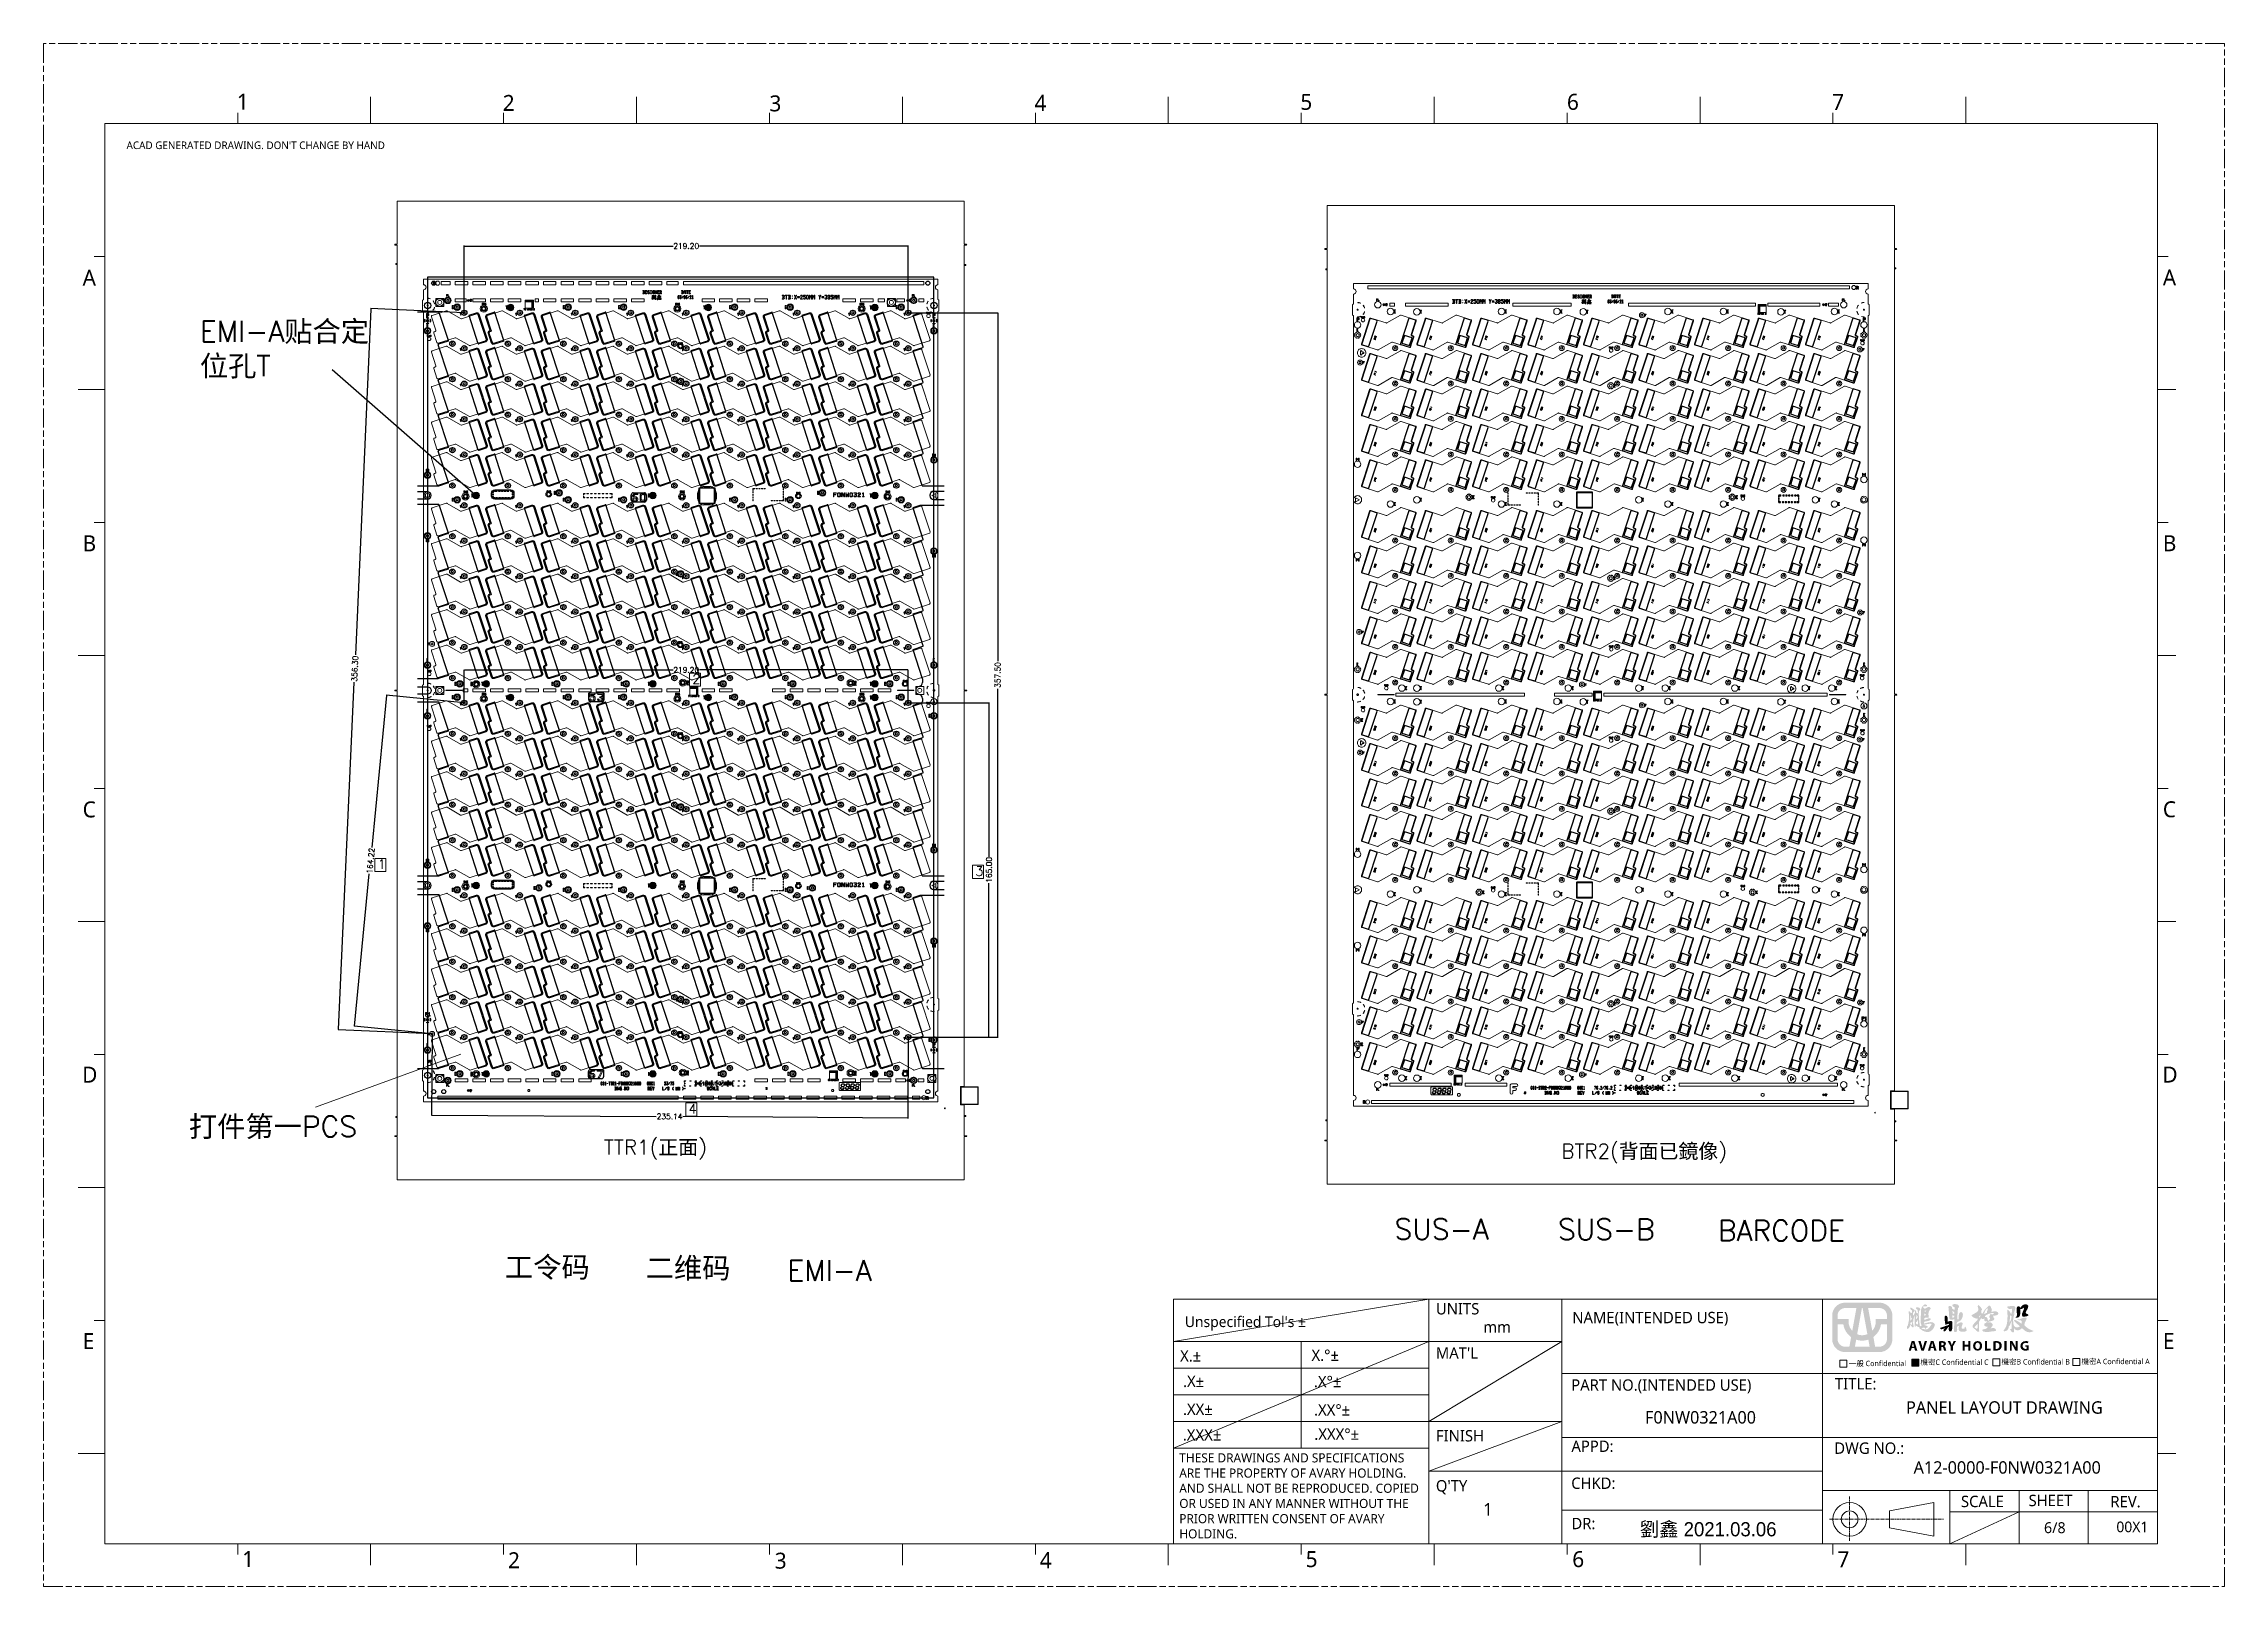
# Model space of a CAD drawing. Extents: x 2864 to 3941, y 2420 to 3182.
import ezdxf

# ---------------------------------------------------------------- set-up
doc = ezdxf.new("R2010")
doc.units = 0
doc.linetypes.add('CENTER', pattern=[50.8, 31.75, -6.35, 6.35, -6.35])
doc.linetypes.add('PHANTOM', pattern=[29.5, 9.5, -1.5, 3, -1.5, 3, -1.5, 9.5])
doc.layers.get('0').update_dxf_attribs({"lineweight": 0})
doc.layers.get('Defpoints').update_dxf_attribs({"lineweight": 0})
doc.layers.add('0PAPERF', color=2, linetype='PHANTOM', lineweight=0, plot=False)
for name, color, linetype in [('barcode', 1, 'Continuous'), ('emia-t', 4, 'Continuous'), ('emia-t-dxf', 4, 'Continuous'), ('OUTLINE', 1, 'Continuous'), ('susa-b', 2, 'Continuous'), ('susb-b', 3, 'Continuous'), ('二维码', 11, 'Continuous'), ('图层 1', 7, 'Continuous'), ('尺寸线', 3, 'Continuous'), ('工令码', 143, 'Continuous'), ('鵬鼎', 5, 'Continuous')]:
    doc.layers.add(name, color=color, linetype=linetype)
doc.layers.add('DIM', color=100, linetype='Continuous', lineweight=15)
doc.layers.add('備註', color=1, linetype='Continuous', lineweight=0)
doc.styles.add('SIMPLEX', font='simplex.shx')
doc.styles.get("Standard").update_dxf_attribs({"font": 'simplex.shx', "height": 2.7})
doc.dimstyles.get("Standard").update_dxf_attribs({"dimtxt": 6, "dimasz": 0.18, "dimexe": 0.18, "dimexo": 0.0625, "dimgap": 0.09, "dimtad": 0, "dimzin": 0, "dimdsep": 46, "dimtxsty": 'Standard', "dimcen": 0.09, "dimadec": 0, "dimazin": 0, "dimtfac": 1, "dimtdec": 4, "dimtofl": 0, "dimtmove": 0, "dimatfit": 3, "dimfxl": 0, "dimtolj": 1, "dimtzin": 0, "dimarcsym": 0})

msp = doc.modelspace()

# ---------------------------------------------------------------- texts
at = {"color": 0}
for s, insert, char_height, width, attachment_point in [('{\\fMicrosoft JhengHei|b0|i0|c136|p0;UNITS}', (3551.85, 2560.198), 5.6087, 26.08836, 1), ('{\\fMicrosoft JhengHei|b0|i0|c136|p0;NAME(INTENDED USE)}', (3619.188, 2555.859), 5.6087, 110.92258, 1), ('{\\fMicrosoft JhengHei|b0|i0|c136|p0;mm}', (3575.251, 2551.178), 5.6087, 26.08836, 1), ('{\\fMicrosoft JhengHei|b0|i0|c136|p0;X.%%P}', (3425.566, 2536.938), 5.6087, 26.08836, 1), ('{\\fMicrosoft JhengHei|b0|i0|c136|p0;X.%%D%%P}', (3490.429, 2537.244), 5.6087, 26.08836, 1), ("{\\fMicrosoft JhengHei|b0|i0|c136|p0;MAT'L}", (3551.826, 2538.379), 5.6087, 26.08836, 1), ('{\\fMicrosoft JhengHei|b0|i0|c136|p0;.X%%P}', (3427.029, 2524.377), 5.6087, 9.52975, 1), ('{\\fMicrosoft JhengHei|b0|i0|c136|p0;.X%%D%%P}', (3491.643, 2524.261), 5.6087, 26.08836, 1), ('{\\fMicrosoft JhengHei|b0|i0|c136|p0;PART NO.(INTENDED USE)}', (3618.682, 2522.549), 5.6087, 113.67212, 1), ('{\\fMicrosoft JhengHei|b0|i0|c136|p0;TITLE:}', (3748.898, 2523.178), 5.6087, 26.08836, 1), ('{\\fMicrosoft JhengHei|b0|i0|c136|p0;.XX%%P}', (3426.987, 2510.584), 5.6087, 26.08836, 1), ('{\\fMicrosoft JhengHei|b0|i0|c136|p0;.XX%%D%%P}', (3491.695, 2510.264), 5.6087, 26.08836, 1), ('{\\fMicrosoft JhengHei|b0|i0|c136|p18;PANEL LAYOUT DRAWING}', (3832.548, 2508.62), 6.13647, 358.8655, 5), ('{\\fMicrosoft JhengHei|b0|i0|c136|p0;.XXX%%D%%P}', (3491.838, 2498.312), 5.6087, 26.08836, 1), ('{\\fMicrosoft JhengHei|b0|i0|c136|p18;F0NW0321A00}', (3682.502, 2503.767), 6.13647, 103.62987, 5), ('{\\fMicrosoft JhengHei|b0|i0|c136|p0;.XXX%%P}', (3426.909, 2497.966), 5.6087, 26.08836, 1), ('{\\fMicrosoft JhengHei|b0|i0|c136|p0;FINISH}', (3551.89, 2497.507), 5.6087, 26.08836, 1), ('{\\fMicrosoft JhengHei|b0|i0|c136|p0;APPD:}', (3618.774, 2492.333), 5.6087, 26.08836, 1), ('{\\fMicrosoft JhengHei|b0|i0|c136|p0;DWG NO.:}', (3748.554, 2491.399), 5.6087, 44.8554, 1), ('{\\fMicrosoft JhengHei|b0|i0|c136|p18;A12-0000-F0NW0321A00}', (3833.933, 2479.025), 6.13647, 103.62987, 5), ("{\\fMicrosoft JhengHei|b0|i0|c136|p0;Q'TY}", (3551.829, 2472.816), 5.6087, 19.23181, 1), ('{\\fMicrosoft JhengHei|b0|i0|c136|p0;CHKD:}', (3618.663, 2474.089), 5.6087, 26.08836, 1), ('{\\fMicrosoft JhengHei|b0|i0|c136|p0;\\H1.244111x;SCALE} ', (3811.102, 2465.105), 4.5082, 26.07568, 1), ('{\\fMicrosoft JhengHei|b0|i0|c136|p0;SHEET}', (3844.484, 2465.583), 5.6087, 28.55964, 1), ('{\\fMicrosoft JhengHei|b0|i0|c136|p0;REV.}', (3884.873, 2464.996), 5.6087, 28.55964, 1), ('{\\fMicrosoft JhengHei|b0|i0|c136|p0;DR:}', (3618.758, 2454.198), 5.6087, 26.08836, 1), ('{\\fMicrosoft JhengHei|b0|i0|c136|p0;6/8}', (3852.086, 2452.051), 5.40984, 28.55964, 1)]:
    msp.add_mtext(s, dxfattribs=dict(at, insert=insert, char_height=char_height, width=width, attachment_point=attachment_point))
at = {"color": 2, "attachment_point": 1}
for s, insert, char_height, width in [('{\\fMicrosoft JhengHei|b0|i0|c136|p18;\\C1;一般 Confidential}', (3755.733, 2531.723), 2.63746, 36.17475), ('{\\fMicrosoft JhengHei|b0|i0|c136|p18;\\C1;\\fMicrosoft JhengHei|b0|i0|c136|p18;機密C \\fMicrosoft JhengHei|b0|i0|c136|p18;Confidential C}', (3791.114, 2532.347), 2.637461, 34.44499), ('{\\fMicrosoft JhengHei|b0|i0|c136|p18;\\C1;機密B Confidential B}', (3831.12, 2532.517), 2.63746, 34.44499), ('{\\fMicrosoft JhengHei|b0|i0|c136|p18;\\C1;機密A Confidential A}', (3870.614, 2532.689), 2.63746, 34.44499)]:
    msp.add_mtext(s, dxfattribs=dict(at, insert=insert, char_height=char_height, width=width))
at = {"color": 3, "insert": (3425.154, 2486.06), "char_height": 4.5, "width": 121.44879, "attachment_point": 1}
msp.add_mtext('{\\fMicrosoft JhengHei|b0|i0|c136|p0;THESE DRAWINGS AND SPECIFICATIONS ARE THE PROPERTY OF AVARY HOLDING. AND SHALL NOT BE REPRODUCED. COPIED OR USED IN ANY MANNER WITHOUT THE PRIOR WRITTEN CONSENT OF AVARY HOLDING.}', dxfattribs=at)
at = {"lineweight": 0, "insert": (3652.55, 2452.075), "char_height": 7, "width": 480.11333, "attachment_point": 1, "style": 'SIMPLEX'}
msp.add_mtext('{\\fPMingLiU|b0|i0|c136|p2;劉鑫 2021.03.06}', dxfattribs=at)
at = {"layer": 'barcode', "linetype": 'Continuous', "insert": (3691.048, 2601.078), "char_height": 10.2352, "width": 43.61736, "attachment_point": 1}
msp.add_mtext('BARCODE', dxfattribs=at)
at = {"layer": 'DIM', "char_height": 7.87644, "width": 4.79541, "attachment_point": 1}
for s, insert in [('{\\fMicrosoft JhengHei|b0|i0|c136|p0;\\C0;1}', (2959.839, 3157.077)), ('{\\fMicrosoft JhengHei|b0|i0|c136|p0;\\C0;2}', (3091.113, 3156.453)), ('{\\fMicrosoft JhengHei|b0|i0|c136|p0;\\C0;3}', (3222.808, 3156.247)), ('{\\fMicrosoft JhengHei|b0|i0|c136|p0;\\C0;4}', (3353.626, 3156.475)), ('{\\fMicrosoft JhengHei|b0|i0|c136|p0;\\C0;5}', (3484.935, 3157.004)), ('{\\fMicrosoft JhengHei|b0|i0|c136|p0;\\C0;6}', (3616.565, 3157.004)), ('{\\fMicrosoft JhengHei|b0|i0|c136|p0;\\C0;7}', (3747.483, 3156.947)), ('{\\fMicrosoft JhengHei|b0|i0|c136|p0;\\C0;1}', (2962.464, 2437.838)), ('{\\fMicrosoft JhengHei|b0|i0|c136|p0;\\C0;2}', (3093.738, 2437.214)), ('{\\fMicrosoft JhengHei|b0|i0|c136|p0;\\C0;3}', (3225.433, 2437.008)), ('{\\fMicrosoft JhengHei|b0|i0|c136|p0;\\C0;4}', (3356.252, 2437.235)), ('{\\fMicrosoft JhengHei|b0|i0|c136|p0;\\C0;5}', (3487.56, 2437.765)), ('{\\fMicrosoft JhengHei|b0|i0|c136|p0;\\C0;6}', (3619.19, 2437.765)), ('{\\fMicrosoft JhengHei|b0|i0|c136|p0;\\C0;7}', (3750.108, 2437.708))]:
    msp.add_mtext(s, dxfattribs=dict(at, insert=insert))
at = {"layer": 'emia-t-dxf', "linetype": 'Continuous', "attachment_point": 1}
for s, insert, char_height, width in [('EMI-A贴合定位孔T', (2941.575, 3044.91), 10.23522, 88.74762), ('EMI-A', (3231.594, 2581.409), 10.2352, 43.61736)]:
    msp.add_mtext(s, dxfattribs=dict(at, insert=insert, char_height=char_height, width=width))
at = {"layer": 'OUTLINE', "linetype": 'Continuous', "lineweight": 0, "attachment_point": 1}
for s, insert, char_height, width in [("{\\fMicrosoft JhengHei|b0|i0|c136|p0;\\C3;ACAD GENERATED DRAWING. DON'T CHANGE BY HAND}", (2905.38, 3133.499), 3.75, 146.84364), ('{\\fMicrosoft JhengHei|b0|i0|c136|p0;\\C0;00X1}', (3887.835, 2452.36), 5.25, 12.72548)]:
    msp.add_mtext(s, dxfattribs=dict(at, insert=insert, char_height=char_height, width=width))
at = {"layer": 'susa-b', "linetype": 'Continuous', "insert": (3531.409, 2601.774), "char_height": 10.2352, "width": 43.61736, "attachment_point": 1}
msp.add_mtext('SUS-A', dxfattribs=at)
at = {"layer": 'susb-b', "linetype": 'Continuous', "insert": (3612.096, 2601.702), "char_height": 10.2352, "width": 43.61736, "attachment_point": 1}
msp.add_mtext('SUS-B', dxfattribs=at)
at = {"layer": '二维码', "linetype": 'Continuous', "insert": (3161.694, 2582.622), "char_height": 10.2352, "width": 66.57556, "attachment_point": 1}
msp.add_mtext('二维码', dxfattribs=at)
at = {"layer": '備註', "linetype": 'Continuous', "attachment_point": 1}
for s, insert, char_height, width in [('2', (3184.731, 2870.553), 4.68, 8.0449), ('1', (3029.363, 2779.115), 4.68, 8.0449), ('3', (3324.415, 2775.729), 4.68, 8.0449), ('打件第一PCS', (2936.146, 2652.46), 10.2352, 113.93312), ('4', (3182.894, 2658.436), 4.68, 8.0449), ('TTR1(正面)', (3141.09, 2640.708), 7.2, 55.18079), ('BTR2(背面已鏡像)', (3613.755, 2638.815), 7.2, 138.15591)]:
    msp.add_mtext(s, dxfattribs=dict(at, insert=insert, char_height=char_height, width=width))
at = {"layer": '備註', "color": 2, "lineweight": 0, "ltscale": 2, "insert": (3427.902, 2553.609), "char_height": 5.25096, "attachment_point": 1}
msp.add_mtext("{\\fMicrosoft JhengHei|b0|i0|c136|p0;\\C0;Unspecified Tol's %%P}", dxfattribs=at)
at = {"layer": '工令码', "linetype": 'Continuous', "insert": (3092.182, 2583.073), "char_height": 10.2352, "width": 61.80809, "attachment_point": 1}
msp.add_mtext('工令码', dxfattribs=at)
at = {"layer": '鵬鼎', "char_height": 7.87644, "width": 14.85688, "attachment_point": 1}
for s, insert in [('{\\fMicrosoft JhengHei|b0|i0|c136|p0;\\C0;A}', (2883.7, 3070.254)), ('{\\fMicrosoft JhengHei|b0|i0|c136|p0;\\C0;A}', (3910.772, 3070.3)), ('{\\fMicrosoft JhengHei|b0|i0|c136|p0;\\C0;B}', (2883.7, 2939.108)), ('{\\fMicrosoft JhengHei|b0|i0|c136|p0;\\C0;B}', (3910.772, 2939.154)), ('{\\fMicrosoft JhengHei|b0|i0|c136|p0;\\C0;C}', (2883.7, 2807.795)), ('{\\fMicrosoft JhengHei|b0|i0|c136|p0;\\C0;C}', (3910.772, 2807.842)), ('{\\fMicrosoft JhengHei|b0|i0|c136|p0;\\C0;D}', (2883.5, 2676.852)), ('{\\fMicrosoft JhengHei|b0|i0|c136|p0;\\C0;D}', (3910.572, 2676.899)), ('{\\fMicrosoft JhengHei|b0|i0|c136|p0;\\C0;E}', (2883.722, 2545.363)), ('{\\fMicrosoft JhengHei|b0|i0|c136|p0;\\C0;E}', (3910.795, 2545.41))]:
    msp.add_mtext(s, dxfattribs=dict(at, insert=insert))
at = {"layer": '鵬鼎', "color": 0, "insert": (3575.216, 2461.467), "char_height": 6.13647, "width": 6.07557, "attachment_point": 1}
msp.add_mtext('{\\fMicrosoft JhengHei|b0|i0|c136|p0;1}', dxfattribs=at)

# ---------------------------------------------------------------- blocks, each defined once
blk = doc.blocks.new('6')
at = {"layer": '图层 1', "true_color": 0xf50613}
h = blk.add_hatch(color=1, dxfattribs=at)
h.dxf.hatch_style = 2
edge = h.paths.add_edge_path()
edge.add_spline(control_points=[(-0.84, 7.1), (-0.84, 7.1), (0.89, -2.45), (0.89, -2.45), (0.31, -2.7), (-0.33, -2.83), (-1.01, -2.83), (-1.66, -2.83), (-2.28, -2.71), (-2.84, -2.48), (-2.84, -2.48), (-1.11, 7.1), (-1.11, 7.1), (-1.11, 7.1), (-0.84, 7.1), (-0.84, 7.1)], knot_values=[0, 0, 0, 0, 1, 1, 1, 2, 2, 2, 3, 3, 3, 4, 4, 4, 5, 5, 5, 5], degree=3, periodic=1)
edge = h.paths.add_edge_path()
edge.add_spline(control_points=[(5.31, 9.08), (5.31, 9.08), (-7.25, 9.08), (-7.25, 9.08), (-9.86, 9.08), (-11.98, 6.96), (-11.98, 4.35), (-11.98, 4.35), (-11.98, -4.27), (-11.98, -4.27), (-11.98, -6.88), (-9.86, -9), (-7.25, -9), (-7.25, -9), (5.31, -9), (5.31, -9), (7.91, -9), (10.04, -6.88), (10.04, -4.27), (10.04, -4.27), (10.04, 4.35), (10.04, 4.35), (10.04, 6.96), (7.91, 9.08), (5.31, 9.08)], knot_values=[0, 0, 0, 0, 0.352778, 0.352778, 0.352778, 0.705556, 0.705556, 0.705556, 1.058334, 1.058334, 1.058334, 1.411112, 1.411112, 1.411112, 1.76389, 1.76389, 1.76389, 2.116668, 2.116668, 2.116668, 2.469446, 2.469446, 2.469446, 2.822224, 2.822224, 2.822224, 2.822224], degree=3, periodic=0)
edge.add_line((5.31, 9.08), (5.31, 9.08))
edge = h.paths.add_edge_path()
edge.add_spline(control_points=[(8.06, 4.35), (8.06, 4.35), (8.06, 3.12), (8.06, 3.12), (8.06, 3.12), (3.96, 3.12), (3.96, 3.12), (3.96, 3.12), (3.96, 2.13), (3.96, 2.13), (3.96, 0.86), (3.47, -0.31), (2.68, -1.19), (2.68, -1.19), (1.17, 7.1), (1.17, 7.1), (1.17, 7.1), (5.31, 7.1), (5.31, 7.1), (6.82, 7.1), (8.06, 5.87), (8.06, 4.35)], knot_values=[0, 0, 0, 0, 0.352778, 0.352778, 0.352778, 0.705556, 0.705556, 0.705556, 1.058334, 1.058334, 1.058334, 1.411112, 1.411112, 1.411112, 1.76389, 1.76389, 1.76389, 2.116668, 2.116668, 2.116668, 2.469446, 2.469446, 2.469446, 2.469446], degree=3, periodic=0)
edge.add_line((8.06, 4.35), (8.06, 4.35))
edge = h.paths.add_edge_path()
edge.add_spline(control_points=[(-1.01, -4.81), (-0.22, -4.81), (0.54, -4.67), (1.25, -4.43), (1.25, -4.43), (1.72, -7.02), (1.72, -7.02), (1.72, -7.02), (-3.67, -7.02), (-3.67, -7.02), (-3.67, -7.02), (-3.2, -4.45), (-3.2, -4.45), (-2.51, -4.68), (-1.78, -4.81), (-1.01, -4.81)], knot_values=[0, 0, 0, 0, 0.352778, 0.352778, 0.352778, 0.705556, 0.705556, 0.705556, 1.058334, 1.058334, 1.058334, 1.411112, 1.411112, 1.411112, 1.76389, 1.76389, 1.76389, 1.76389], degree=3, periodic=0)
edge.add_line((-1.01, -4.81), (-1.01, -4.81))
edge = h.paths.add_edge_path()
edge.add_spline(control_points=[(-7.25, 7.1), (-7.25, 7.1), (-3.12, 7.1), (-3.12, 7.1), (-3.12, 7.1), (-4.63, -1.25), (-4.63, -1.25), (-5.46, -0.37), (-5.98, 0.82), (-5.98, 2.13), (-5.98, 2.13), (-5.98, 3.12), (-5.98, 3.12), (-5.98, 3.12), (-10, 3.12), (-10, 3.12), (-10, 3.12), (-10, 4.35), (-10, 4.35), (-10, 5.87), (-8.77, 7.1), (-7.25, 7.1)], knot_values=[0, 0, 0, 0, 0.352778, 0.352778, 0.352778, 0.705556, 0.705556, 0.705556, 1.058334, 1.058334, 1.058334, 1.411112, 1.411112, 1.411112, 1.76389, 1.76389, 1.76389, 2.116668, 2.116668, 2.116668, 2.469446, 2.469446, 2.469446, 2.469446], degree=3, periodic=0)
edge.add_line((-7.25, 7.1), (-7.25, 7.1))
edge = h.paths.add_edge_path()
edge.add_spline(control_points=[(-10, -4.27), (-10, -4.27), (-10, 1.14), (-10, 1.14), (-10, 1.14), (-7.89, 1.14), (-7.89, 1.14), (-7.61, -0.77), (-6.55, -2.44), (-5.04, -3.52), (-5.04, -3.52), (-5.68, -7.02), (-5.68, -7.02), (-5.68, -7.02), (-7.25, -7.02), (-7.25, -7.02), (-8.77, -7.02), (-10, -5.79), (-10, -4.27)], knot_values=[0, 0, 0, 0, 0.352778, 0.352778, 0.352778, 0.705556, 0.705556, 0.705556, 1.058334, 1.058334, 1.058334, 1.411112, 1.411112, 1.411112, 1.76389, 1.76389, 1.76389, 2.116668, 2.116668, 2.116668, 2.116668], degree=3, periodic=0)
edge.add_line((-10, -4.27), (-10, -4.27))
edge = h.paths.add_edge_path()
edge.add_spline(control_points=[(5.31, -7.02), (5.31, -7.02), (3.73, -7.02), (3.73, -7.02), (3.73, -7.02), (3.09, -3.47), (3.09, -3.47), (4.56, -2.39), (5.6, -0.75), (5.87, 1.14), (5.87, 1.14), (8.06, 1.14), (8.06, 1.14), (8.06, 1.14), (8.06, -4.27), (8.06, -4.27), (8.06, -5.79), (6.82, -7.02), (5.31, -7.02)], knot_values=[0, 0, 0, 0, 0.352778, 0.352778, 0.352778, 0.705556, 0.705556, 0.705556, 1.058334, 1.058334, 1.058334, 1.411112, 1.411112, 1.411112, 1.76389, 1.76389, 1.76389, 2.116668, 2.116668, 2.116668, 2.116668], degree=3, periodic=0)
edge.add_line((5.31, -7.02), (5.31, -7.02))
at = {"layer": '图层 1', "true_color": 0x000099}
h = blk.add_hatch(color=174, dxfattribs=at)
h.dxf.hatch_style = 2
edge = h.paths.add_edge_path()
edge.add_spline(control_points=[(21.7, 4.45), (21.7, 4.45), (21.7, 4.7), (21.7, 4.7), (21.7, 4.7), (21.7, 4.95), (21.7, 4.95), (21.7, 4.95), (21.7, 5.15), (21.7, 5.15), (21.73, 5.12), (21.77, 5.09), (21.81, 5.06), (21.86, 5.03), (21.91, 5.01), (21.97, 5.01), (22.03, 4.98), (22.09, 4.97), (22.13, 4.97), (22.13, 4.97), (22.24, 4.97), (22.24, 4.97), (22.24, 4.97), (22.24, 4.88), (22.24, 4.88), (22.24, 4.88), (22.24, 4.74), (22.24, 4.74), (22.24, 4.74), (22.24, 4.61), (22.24, 4.61), (22.24, 4.61), (22.24, 4.52), (22.24, 4.52), (22.24, 4.52), (22.2, 4.52), (22.2, 4.52), (22.14, 4.49), (22.08, 4.44), (22.02, 4.38), (21.93, 4.35), (21.82, 4.31), (21.7, 4.25), (21.7, 4.25), (21.7, 4.45), (21.7, 4.45)], knot_values=[0, 0, 0, 0, 1, 1, 1, 2, 2, 2, 3, 3, 3, 4, 4, 4, 5, 5, 5, 6, 6, 6, 7, 7, 7, 8, 8, 8, 9, 9, 9, 10, 10, 10, 11, 11, 11, 12, 12, 12, 13, 13, 13, 14, 14, 14, 15, 15, 15, 15], degree=3, periodic=1)
edge = h.paths.add_edge_path()
edge.add_spline(control_points=[(16.6, 4.04), (16.6, 4.21), (16.61, 4.34), (16.64, 4.43), (16.67, 4.46), (16.72, 4.44), (16.78, 4.38), (16.81, 4.35), (16.84, 4.28), (16.87, 4.16), (16.87, 4.16), (16.87, 3.88), (16.87, 3.88), (16.84, 3.82), (16.82, 3.78), (16.82, 3.75), (16.82, 3.63), (16.81, 3.52), (16.8, 3.43), (16.78, 3.34), (16.81, 3.32), (16.87, 3.36), (16.93, 3.41), (16.99, 3.46), (17.05, 3.52), (17.11, 3.58), (17.17, 3.63), (17.23, 3.66), (17.23, 3.66), (17.23, 3.59), (17.23, 3.59), (17.23, 3.59), (17.23, 3.5), (17.23, 3.5), (17.23, 3.5), (17.23, 3.39), (17.23, 3.39), (17.23, 3.39), (17.23, 3.3), (17.23, 3.3), (17.17, 3.27), (17.12, 3.22), (17.09, 3.16), (17.06, 3.07), (17.03, 2.97), (16.98, 2.85), (16.93, 2.72), (16.88, 2.63), (16.82, 2.57), (16.79, 2.48), (16.76, 2.42), (16.73, 2.39), (16.7, 2.48), (16.67, 2.61), (16.64, 2.78), (16.61, 2.94), (16.6, 3.15), (16.6, 3.41), (16.6, 3.41), (16.6, 4.04), (16.6, 4.04)], knot_values=[0, 0, 0, 0, 1, 1, 1, 2, 2, 2, 3, 3, 3, 4, 4, 4, 5, 5, 5, 6, 6, 6, 7, 7, 7, 8, 8, 8, 9, 9, 9, 10, 10, 10, 11, 11, 11, 12, 12, 12, 13, 13, 13, 14, 14, 14, 15, 15, 15, 16, 16, 16, 17, 17, 17, 18, 18, 18, 19, 19, 19, 20, 20, 20, 20], degree=3, periodic=1)
edge = h.paths.add_edge_path()
edge.add_spline(control_points=[(18.72, 4.06), (18.72, 4.34), (18.74, 4.49), (18.79, 4.52), (18.83, 4.55), (18.88, 4.49), (18.95, 4.34), (18.91, 4.19), (18.88, 4.04), (18.85, 3.91), (18.82, 3.77), (18.84, 3.7), (18.9, 3.7), (18.93, 3.73), (18.99, 3.79), (19.08, 3.88), (19.17, 3.97), (19.25, 4.05), (19.31, 4.11), (19.31, 4.11), (19.31, 4.06), (19.31, 4.06), (19.31, 4.06), (19.35, 4.02), (19.35, 4.02), (19.35, 4.02), (19.35, 3.97), (19.35, 3.97), (19.35, 3.97), (19.4, 3.93), (19.4, 3.93), (19.37, 3.9), (19.33, 3.84), (19.28, 3.75), (19.24, 3.66), (19.17, 3.55), (19.08, 3.43), (18.99, 3.31), (18.92, 3.22), (18.88, 3.16), (18.83, 3.1), (18.78, 3.07), (18.72, 3.07), (18.72, 3.07), (18.72, 4.06), (18.72, 4.06)], knot_values=[0, 0, 0, 0, 1, 1, 1, 2, 2, 2, 3, 3, 3, 4, 4, 4, 5, 5, 5, 6, 6, 6, 7, 7, 7, 8, 8, 8, 9, 9, 9, 10, 10, 10, 11, 11, 11, 12, 12, 12, 13, 13, 13, 14, 14, 14, 15, 15, 15, 15], degree=3, periodic=1)
edge = h.paths.add_edge_path()
edge.add_spline(control_points=[(25.27, 1.54), (25.12, 1.71), (24.91, 1.84), (24.64, 1.9), (24.34, 1.96), (24.07, 1.97), (23.83, 1.94), (23.58, 1.91), (23.37, 1.88), (23.19, 1.85), (22.76, 1.72), (22.15, 1.58), (22.15, 1.58), (22.12, 1.58), (22.09, 1.57), (22.04, 1.56), (22, 1.54), (21.94, 1.53), (21.88, 1.51), (21.82, 1.5), (21.77, 1.48), (21.72, 1.47), (21.68, 1.45), (21.64, 1.43), (21.61, 1.4), (21.61, 1.4), (21.61, 1.56), (21.61, 1.56), (21.61, 1.56), (21.61, 1.76), (21.61, 1.76), (21.64, 1.82), (21.66, 1.88), (21.68, 1.94), (21.69, 2), (21.7, 2.06), (21.7, 2.12), (21.7, 2.12), (21.79, 2.12), (21.79, 2.12), (21.82, 2.12), (21.87, 2.13), (21.93, 2.14), (21.99, 2.16), (22.04, 2.17), (22.09, 2.17), (22.11, 2.17), (22.12, 2.17), (22.14, 2.18), (22.14, 2.18), (22.15, 2.21), (22.15, 2.21), (22.15, 2.21), (22.53, 2.26), (22.68, 2.29), (22.84, 2.32), (23.19, 2.39), (23.19, 2.39), (23.37, 2.45), (23.56, 2.54), (23.76, 2.66), (23.95, 2.79), (24.07, 2.92), (24.1, 3.07), (24.16, 3.19), (24.08, 3.28), (23.87, 3.34), (23.71, 3.36), (23.53, 3.37), (23.35, 3.38), (23.14, 3.36), (22.94, 3.21), (22.75, 3.14), (22.55, 3.06), (22.15, 2.89), (22.15, 2.89), (22.09, 2.89), (22.03, 2.88), (21.97, 2.85), (21.91, 2.81), (21.86, 2.79), (21.81, 2.75), (21.77, 2.72), (21.73, 2.71), (21.7, 2.71), (21.7, 2.71), (21.7, 2.87), (21.7, 2.87), (21.7, 2.87), (21.7, 3.09), (21.7, 3.09), (21.7, 3.09), (21.7, 3.34), (21.7, 3.34), (21.7, 3.34), (21.7, 3.48), (21.7, 3.48), (21.7, 3.48), (22.36, 3.6), (22.6, 3.61), (22.84, 3.62), (22.93, 3.53), (23.04, 3.53), (23.15, 3.53), (23.26, 3.61), (23.26, 3.61), (23.28, 3.73), (23.3, 3.88), (23.33, 4.04), (23.36, 4.21), (23.36, 4.34), (23.33, 4.43), (23.3, 4.49), (23.25, 4.52), (23.19, 4.52), (23.19, 4.64), (23.21, 4.8), (23.24, 5.01), (23.24, 5.22), (23.28, 5.47), (23.37, 5.76), (23.46, 6.05), (23.57, 6.27), (23.69, 6.44), (23.81, 6.6), (23.92, 6.7), (24.01, 6.73), (24.07, 6.76), (24.1, 6.84), (24.1, 6.96), (24.07, 7.08), (23.96, 7.21), (23.78, 7.36), (23.6, 7.51), (23.42, 7.57), (23.24, 7.54), (23.06, 7.51), (22.92, 7.44), (22.83, 7.32), (22.8, 7.29), (22.76, 7.26), (22.7, 7.23), (22.61, 7.2), (22.5, 7.14), (22.38, 7.05), (22.23, 6.99), (22.12, 6.94), (22.06, 6.89), (22, 6.84), (21.97, 6.81), (21.97, 6.78), (21.97, 6.81), (21.93, 6.84), (21.84, 6.89), (21.75, 6.94), (21.63, 7.02), (21.48, 7.14), (21.32, 7.26), (21.25, 7.37), (21.25, 7.48), (21.25, 7.58), (21.3, 7.66), (21.39, 7.73), (21.45, 7.75), (21.52, 7.77), (21.61, 7.77), (21.67, 7.77), (21.77, 7.75), (21.91, 7.73), (22.04, 7.69), (22.16, 7.68), (22.27, 7.68), (22.37, 7.68), (22.47, 7.69), (22.56, 7.73), (22.65, 7.82), (22.7, 7.92), (22.7, 8.04), (22.7, 8.16), (22.59, 8.27), (22.38, 8.36), (22.2, 8.42), (22.02, 8.43), (21.84, 8.4), (21.66, 8.37), (21.54, 8.31), (21.48, 8.22), (21.3, 8.04), (21.12, 7.83), (20.96, 7.59), (20.79, 7.35), (20.67, 7.07), (20.59, 6.75), (20.52, 6.44), (20.48, 6.13), (20.48, 5.83), (20.48, 5.83), (20.48, 4.97), (20.48, 4.97), (20.48, 4.88), (20.47, 4.65), (20.44, 4.29), (20.41, 3.93), (20.39, 3.43), (20.39, 2.8), (20.36, 2.2), (20.39, 1.73), (20.48, 1.4), (20.54, 1.08), (20.63, 0.88), (20.74, 0.82), (20.81, 0.78), (20.86, 0.76), (20.86, 0.76), (20.62, 0.74), (20.13, 0.41), (20.13, 0.41), (20.13, 0.41), (20.08, 0.57), (20.08, 0.63), (20.04, 0.78), (20, 1.11), (19.94, 1.6), (19.88, 2.1), (19.82, 2.75), (19.76, 3.57), (19.7, 4.38), (19.68, 5), (19.71, 5.42), (19.74, 5.84), (19.8, 6.1), (19.89, 6.19), (20.13, 6.28), (20.26, 6.44), (20.26, 6.66), (20.26, 6.89), (20.08, 7.08), (19.74, 7.25), (19.39, 7.42), (19.12, 7.47), (18.92, 7.41), (18.73, 7.35), (18.64, 7.23), (18.67, 7.05), (18.7, 7.02), (18.73, 6.97), (18.74, 6.91), (18.76, 6.85), (18.81, 6.79), (18.9, 6.73), (18.96, 6.64), (19.02, 6.58), (19.08, 6.55), (19.17, 6.49), (19.25, 6.44), (19.31, 6.42), (19.31, 6.35), (19.31, 6.27), (19.33, 6.17), (19.34, 6.06), (19.35, 5.93), (19.35, 5.78), (19.35, 5.63), (19.36, 5.5), (19.37, 5.4), (19.39, 5.29), (19.4, 5.21), (19.4, 5.15), (19.31, 5.18), (19.22, 5.21), (19.13, 5.24), (19.13, 5.24), (18.85, 5.24), (18.85, 5.24), (18.82, 5.3), (18.8, 5.37), (18.79, 5.44), (18.77, 5.52), (18.76, 5.62), (18.74, 5.74), (18.73, 5.86), (18.7, 5.96), (18.65, 6.05), (18.61, 6.14), (18.57, 6.23), (18.54, 6.33), (18.51, 6.35), (18.49, 6.37), (18.47, 6.37), (18.46, 6.37), (18.43, 6.33), (18.4, 6.23), (18.37, 6.14), (18.36, 6.02), (18.36, 5.87), (18.36, 5.87), (18.36, 5.51), (18.36, 5.51), (18.24, 5.3), (18.13, 5.09), (18.04, 4.88), (17.92, 4.67), (17.8, 4.44), (17.68, 4.2), (17.68, 4.26), (17.67, 4.34), (17.66, 4.45), (17.64, 4.55), (17.63, 4.67), (17.63, 4.81), (17.63, 4.95), (17.63, 5.06), (17.61, 5.15), (17.6, 5.24), (17.59, 5.33), (17.59, 5.42), (17.68, 5.48), (17.79, 5.57), (17.91, 5.69), (18.03, 5.81), (18.12, 5.95), (18.18, 6.1), (18.24, 6.25), (18.21, 6.37), (18.09, 6.46), (17.97, 6.55), (17.83, 6.63), (17.68, 6.69), (17.44, 6.93), (17.2, 7.1), (16.96, 7.21), (16.72, 7.31), (16.58, 7.28), (16.55, 7.12), (16.52, 6.95), (16.58, 6.78), (16.73, 6.6), (16.88, 6.42), (17.05, 6.31), (17.23, 6.28), (17.23, 6.28), (17.23, 6.05), (17.23, 6.05), (17.23, 6.05), (17.23, 5.74), (17.23, 5.74), (17.23, 5.74), (17.23, 5.42), (17.23, 5.42), (17.23, 5.42), (17.23, 5.26), (17.23, 5.26), (17.23, 5.25), (17.21, 5.25), (17.16, 5.29), (17.12, 5.31), (17.05, 5.34), (16.96, 5.35), (16.87, 5.37), (16.76, 5.39), (16.64, 5.42), (16.61, 5.45), (16.58, 5.5), (16.55, 5.56), (16.52, 5.59), (16.49, 5.63), (16.46, 5.69), (16.4, 5.75), (16.35, 5.81), (16.32, 5.87), (16.29, 5.9), (16.26, 5.93), (16.23, 5.96), (16.14, 5.99), (16.08, 5.95), (16.05, 5.83), (16.02, 5.68), (16.02, 5.44), (16.05, 5.1), (16.08, 4.77), (16.11, 4.41), (16.14, 4.02), (16.14, 4.02), (16.14, 3.25), (16.14, 3.25), (16.11, 2.95), (16.07, 2.59), (16.01, 2.17), (15.92, 1.75), (15.84, 1.38), (15.78, 1.08), (15.69, 0.78), (15.63, 0.56), (15.6, 0.4), (15.57, 0.4), (15.55, 0.42), (15.53, 0.45), (15.52, 0.48), (15.5, 0.51), (15.47, 0.54), (15.44, 0.48), (15.42, 0.43), (15.42, 0.4), (15.36, 0.13), (15.35, -0.09), (15.38, -0.27), (15.41, -0.48), (15.51, -0.56), (15.69, -0.5), (15.87, -0.44), (16.04, -0.3), (16.19, -0.09), (16.31, 0.12), (16.4, 0.3), (16.46, 0.45), (16.46, 0.45), (16.46, 0.54), (16.46, 0.54), (16.46, 0.57), (16.48, 0.63), (16.51, 0.72), (16.51, 0.78), (16.51, 0.84), (16.53, 0.9), (16.54, 0.96), (16.55, 1.02), (16.55, 1.08), (16.58, 1.02), (16.64, 0.92), (16.73, 0.79), (16.82, 0.65), (16.94, 0.5), (17.09, 0.34), (17.24, 0.17), (17.38, 0.07), (17.5, 0.04), (17.62, 0.01), (17.71, 0.04), (17.77, 0.13), (17.8, 0.13), (17.83, 0.16), (17.86, 0.22), (17.86, 0.22), (17.86, 0.4), (17.86, 0.4), (17.89, 0.47), (17.89, 0.54), (17.86, 0.63), (17.83, 0.69), (17.8, 0.75), (17.77, 0.81), (17.71, 0.93), (17.66, 1.16), (17.63, 1.49), (17.6, 1.79), (17.63, 2.2), (17.7, 2.71), (17.78, 3.22), (17.88, 3.64), (18, 3.97), (18.09, 4.28), (18.18, 4.49), (18.27, 4.61), (18.24, 4.49), (18.22, 4.35), (18.22, 4.2), (18.22, 4.2), (18.22, 3.7), (18.22, 3.7), (18.22, 3.7), (18.22, 3.21), (18.22, 3.21), (18.22, 3.06), (18.22, 2.88), (18.2, 2.66), (18.18, 2.45), (18.18, 2.21), (18.18, 1.92), (18.18, 1.92), (18.18, 1.17), (18.18, 1.17), (18.18, 0.96), (18.18, 0.79), (18.2, 0.65), (18.22, 0.52), (18.25, 0.4), (18.31, 0.31), (18.37, 0.22), (18.43, 0.21), (18.49, 0.27), (18.55, 0.3), (18.58, 0.38), (18.58, 0.5), (18.58, 0.62), (18.57, 0.72), (18.54, 0.81), (18.63, 0.78), (18.72, 0.72), (18.81, 0.63), (18.9, 0.54), (19.02, 0.45), (19.17, 0.36), (19.29, 0.27), (19.41, 0.21), (19.53, 0.18), (19.65, 0.15), (19.77, 0.13), (19.89, 0.13), (19.83, 0.01), (19.82, -0.09), (19.85, -0.18), (19.9, -0.29), (20.01, -0.39), (20.18, -0.5), (20.18, -0.5), (20.18, -0.5), (20.19, -0.5), (20.41, -0.67), (20.77, -0.88), (20.91, -1), (20.94, -1.02), (20.98, -1.04), (21.02, -1.07), (21.02, -1.08), (21.02, -1.08), (21.02, -1.09), (21.08, -1.12), (21.16, -1.16), (21.25, -1.22), (21.34, -1.25), (21.45, -1.3), (21.57, -1.36), (21.9, -1.51), (22.29, -1.61), (22.74, -1.67), (23.19, -1.7), (23.66, -1.57), (24.14, -1.27), (24.59, -0.94), (24.93, -0.56), (25.16, -0.14), (25.38, 0.29), (25.53, 0.66), (25.59, 0.99), (25.53, 1.17), (25.42, 1.35), (25.27, 1.54)], knot_values=[0, 0, 0, 0, 0.352778, 0.352778, 0.352778, 0.705556, 0.705556, 0.705556, 1.058334, 1.058334, 1.058334, 1.411112, 1.411112, 1.411112, 1.76389, 1.76389, 1.76389, 2.116668, 2.116668, 2.116668, 2.469446, 2.469446, 2.469446, 2.822224, 2.822224, 2.822224, 3.175002, 3.175002, 3.175002, 3.52778, 3.52778, 3.52778, 3.880558, 3.880558, 3.880558, 4.233336, 4.233336, 4.233336, 4.586114, 4.586114, 4.586114, 4.938892, 4.938892, 4.938892, 5.29167, 5.29167, 5.29167, 5.644448, 5.644448, 5.644448, 5.997226, 5.997226, 5.997226, 6.350004, 6.350004, 6.350004, 6.702782, 6.702782, 6.702782, 7.05556, 7.05556, 7.05556, 7.408338, 7.408338, 7.408338, 7.761116, 7.761116, 7.761116, 8.113894, 8.113894, 8.113894, 8.466672, 8.466672, 8.466672, 8.81945, 8.81945, 8.81945, 9.172228, 9.172228, 9.172228, 9.525006, 9.525006, 9.525006, 9.877784, 9.877784, 9.877784, 10.230562, 10.230562, 10.230562, 10.58334, 10.58334, 10.58334, 10.936118, 10.936118, 10.936118, 11.288896, 11.288896, 11.288896, 11.641674, 11.641674, 11.641674, 11.994452, 11.994452, 11.994452, 12.34723, 12.34723, 12.34723, 12.700008, 12.700008, 12.700008, 13.052786, 13.052786, 13.052786, 13.405564, 13.405564, 13.405564, 13.758342, 13.758342, 13.758342, 14.11112, 14.11112, 14.11112, 14.463898, 14.463898, 14.463898, 14.816676, 14.816676, 14.816676, 15.169454, 15.169454, 15.169454, 15.522232, 15.522232, 15.522232, 15.87501, 15.87501, 15.87501, 16.227788, 16.227788, 16.227788, 16.580566, 16.580566, 16.580566, 16.933344, 16.933344, 16.933344, 17.286123, 17.286123, 17.286123, 17.638901, 17.638901, 17.638901, 17.991679, 17.991679, 17.991679, 18.344457, 18.344457, 18.344457, 18.697235, 18.697235, 18.697235, 19.050013, 19.050013, 19.050013, 19.402791, 19.402791, 19.402791, 19.755569, 19.755569, 19.755569, 20.108347, 20.108347, 20.108347, 20.461125, 20.461125, 20.461125, 20.813903, 20.813903, 20.813903, 21.166681, 21.166681, 21.166681, 21.519459, 21.519459, 21.519459, 21.872237, 21.872237, 21.872237, 22.225015, 22.225015, 22.225015, 22.577793, 22.577793, 22.577793, 22.930571, 22.930571, 22.930571, 23.283349, 23.283349, 23.283349, 23.636127, 23.636127, 23.636127, 23.988905, 23.988905, 23.988905, 24.341683, 24.341683, 24.341683, 24.694461, 24.694461, 24.694461, 25.047239, 25.047239, 25.047239, 25.400017, 25.400017, 25.400017, 25.752795, 25.752795, 25.752795, 26.105573, 26.105573, 26.105573, 26.458351, 26.458351, 26.458351, 26.811129, 26.811129, 26.811129, 27.163907, 27.163907, 27.163907, 27.516685, 27.516685, 27.516685, 27.869463, 27.869463, 27.869463, 28.222241, 28.222241, 28.222241, 28.575019, 28.575019, 28.575019, 28.927797, 28.927797, 28.927797, 29.280575, 29.280575, 29.280575, 29.633353, 29.633353, 29.633353, 29.986131, 29.986131, 29.986131, 30.338909, 30.338909, 30.338909, 30.691687, 30.691687, 30.691687, 31.044465, 31.044465, 31.044465, 31.397243, 31.397243, 31.397243, 31.750021, 31.750021, 31.750021, 32.102799, 32.102799, 32.102799, 32.455577, 32.455577, 32.455577, 32.808355, 32.808355, 32.808355, 33.161133, 33.161133, 33.161133, 33.513911, 33.513911, 33.513911, 33.866689, 33.866689, 33.866689, 34.219467, 34.219467, 34.219467, 34.572245, 34.572245, 34.572245, 34.925023, 34.925023, 34.925023, 35.277801, 35.277801, 35.277801, 35.630579, 35.630579, 35.630579, 35.983357, 35.983357, 35.983357, 36.336135, 36.336135, 36.336135, 36.688913, 36.688913, 36.688913, 37.041691, 37.041691, 37.041691, 37.394469, 37.394469, 37.394469, 37.747247, 37.747247, 37.747247, 38.100025, 38.100025, 38.100025, 38.452803, 38.452803, 38.452803, 38.805581, 38.805581, 38.805581, 39.158359, 39.158359, 39.158359, 39.511137, 39.511137, 39.511137, 39.863915, 39.863915, 39.863915, 40.216693, 40.216693, 40.216693, 40.569471, 40.569471, 40.569471, 40.922249, 40.922249, 40.922249, 41.275027, 41.275027, 41.275027, 41.627805, 41.627805, 41.627805, 41.980583, 41.980583, 41.980583, 42.333361, 42.333361, 42.333361, 42.686139, 42.686139, 42.686139, 43.038917, 43.038917, 43.038917, 43.391695, 43.391695, 43.391695, 43.744473, 43.744473, 43.744473, 44.097251, 44.097251, 44.097251, 44.450029, 44.450029, 44.450029, 44.802807, 44.802807, 44.802807, 45.155585, 45.155585, 45.155585, 45.508363, 45.508363, 45.508363, 45.861141, 45.861141, 45.861141, 46.213919, 46.213919, 46.213919, 46.566697, 46.566697, 46.566697, 46.919475, 46.919475, 46.919475, 47.272253, 47.272253, 47.272253, 47.625031, 47.625031, 47.625031, 47.977809, 47.977809, 47.977809, 48.330587, 48.330587, 48.330587, 48.683365, 48.683365, 48.683365, 49.036143, 49.036143, 49.036143, 49.388921, 49.388921, 49.388921, 49.741699, 49.741699, 49.741699, 50.094477, 50.094477, 50.094477, 50.447255, 50.447255, 50.447255, 50.800033, 50.800033, 50.800033, 51.152812, 51.152812, 51.152812, 51.50559, 51.50559, 51.50559, 51.858368, 51.858368, 51.858368, 52.211146, 52.211146, 52.211146, 52.563924, 52.563924, 52.563924, 52.916702, 52.916702, 52.916702, 53.26948, 53.26948, 53.26948, 53.622258, 53.622258, 53.622258, 53.975036, 53.975036, 53.975036, 54.327814, 54.327814, 54.327814, 54.680592, 54.680592, 54.680592, 55.03337, 55.03337, 55.03337, 55.386148, 55.386148, 55.386148, 55.738926, 55.738926, 55.738926, 56.091704, 56.091704, 56.091704, 56.444482, 56.444482, 56.444482, 56.79726, 56.79726, 56.79726, 57.150038, 57.150038, 57.150038, 57.502816, 57.502816, 57.502816, 57.855594, 57.855594, 57.855594, 58.208372, 58.208372, 58.208372, 58.56115, 58.56115, 58.56115, 58.913928, 58.913928, 58.913928, 59.266706, 59.266706, 59.266706, 59.619484, 59.619484, 59.619484, 59.972262, 59.972262, 59.972262, 60.32504, 60.32504, 60.32504, 60.677818, 60.677818, 60.677818, 61.030596, 61.030596, 61.030596, 61.383374, 61.383374, 61.383374, 61.736152, 61.736152, 61.736152, 62.08893, 62.08893, 62.08893, 62.441708, 62.441708, 62.441708, 62.794486, 62.794486, 62.794486, 63.147264, 63.147264, 63.147264, 63.500042, 63.500042, 63.500042, 63.85282, 63.85282, 63.85282, 64.205598, 64.205598, 64.205598, 64.205598], degree=3, periodic=0)
edge.add_line((25.27, 1.54), (25.27, 1.54))
edge = h.paths.add_edge_path()
edge.add_spline(control_points=[(21.84, 6.01), (21.87, 6.07), (21.93, 6.11), (22.02, 6.14), (22.11, 6.17), (22.19, 6.19), (22.27, 6.19), (22.27, 6.19), (22.47, 6.19), (22.47, 6.19), (22.44, 6.16), (22.42, 6.13), (22.42, 6.1), (22.39, 6.07), (22.36, 6.04), (22.33, 6.01), (22.33, 5.95), (22.32, 5.92), (22.29, 5.92), (22.29, 5.89), (22.27, 5.86), (22.24, 5.83), (22.24, 5.83), (22.15, 5.83), (22.15, 5.83), (22.15, 5.83), (22.02, 5.83), (22.02, 5.83), (22.02, 5.83), (21.88, 5.83), (21.88, 5.83), (21.88, 5.83), (21.79, 5.83), (21.79, 5.83), (21.79, 5.89), (21.81, 5.95), (21.84, 6.01)], knot_values=[0, 0, 0, 0, 0.352778, 0.352778, 0.352778, 0.705556, 0.705556, 0.705556, 1.058334, 1.058334, 1.058334, 1.411112, 1.411112, 1.411112, 1.76389, 1.76389, 1.76389, 2.116668, 2.116668, 2.116668, 2.469446, 2.469446, 2.469446, 2.822224, 2.822224, 2.822224, 3.175002, 3.175002, 3.175002, 3.52778, 3.52778, 3.52778, 3.880558, 3.880558, 3.880558, 4.233336, 4.233336, 4.233336, 4.233336], degree=3, periodic=0)
edge.add_line((21.84, 6.01), (21.84, 6.01))
edge = h.paths.add_edge_path()
edge.add_spline(control_points=[(17.3, 1.92), (17.28, 1.84), (17.27, 1.76), (17.25, 1.67), (17.24, 1.58), (17.23, 1.5), (17.23, 1.42), (17.23, 1.42), (17.23, 1.22), (17.23, 1.22), (17.23, 1.16), (17.21, 1.11), (17.18, 1.08), (17.15, 1.02), (17.09, 1.01), (17, 1.04), (16.91, 1.07), (16.84, 1.11), (16.78, 1.17), (16.69, 1.2), (16.64, 1.23), (16.64, 1.24), (16.64, 1.24), (16.64, 1.35), (16.64, 1.35), (16.64, 1.35), (16.64, 1.49), (16.64, 1.49), (16.64, 1.49), (16.64, 1.67), (16.64, 1.67), (16.64, 1.67), (16.64, 1.76), (16.64, 1.76), (16.7, 1.73), (16.75, 1.73), (16.78, 1.76), (16.84, 1.76), (16.9, 1.79), (16.96, 1.85), (17.02, 1.91), (17.08, 1.96), (17.14, 2.01), (17.2, 2.05), (17.26, 2.09), (17.32, 2.12), (17.32, 2.06), (17.31, 1.99), (17.3, 1.92)], knot_values=[0, 0, 0, 0, 0.352778, 0.352778, 0.352778, 0.705556, 0.705556, 0.705556, 1.058334, 1.058334, 1.058334, 1.411112, 1.411112, 1.411112, 1.76389, 1.76389, 1.76389, 2.116668, 2.116668, 2.116668, 2.469446, 2.469446, 2.469446, 2.822224, 2.822224, 2.822224, 3.175002, 3.175002, 3.175002, 3.52778, 3.52778, 3.52778, 3.880558, 3.880558, 3.880558, 4.233336, 4.233336, 4.233336, 4.586114, 4.586114, 4.586114, 4.938892, 4.938892, 4.938892, 5.29167, 5.29167, 5.29167, 5.644448, 5.644448, 5.644448, 5.644448], degree=3, periodic=0)
edge.add_line((17.3, 1.92), (17.3, 1.92))
edge = h.paths.add_edge_path()
edge.add_spline(control_points=[(19.42, 1.63), (19.4, 1.51), (19.4, 1.4), (19.4, 1.31), (19.4, 1.25), (19.37, 1.2), (19.31, 1.17), (19.28, 1.11), (19.22, 1.1), (19.13, 1.13), (19.04, 1.13), (18.96, 1.16), (18.9, 1.22), (18.81, 1.25), (18.76, 1.29), (18.74, 1.33), (18.73, 1.38), (18.72, 1.42), (18.72, 1.47), (18.72, 1.47), (18.72, 1.67), (18.72, 1.67), (18.72, 1.67), (18.72, 1.87), (18.72, 1.87), (18.72, 1.87), (18.72, 2.03), (18.72, 2.03), (18.81, 2.03), (18.9, 2.05), (18.99, 2.08), (19.05, 2.14), (19.11, 2.21), (19.17, 2.3), (19.2, 2.39), (19.24, 2.48), (19.28, 2.57), (19.33, 2.66), (19.37, 2.74), (19.4, 2.8), (19.4, 2.8), (19.4, 2.48), (19.4, 2.48), (19.4, 2.36), (19.4, 2.22), (19.42, 2.05), (19.43, 1.89), (19.43, 1.75), (19.42, 1.63)], knot_values=[0, 0, 0, 0, 0.352778, 0.352778, 0.352778, 0.705556, 0.705556, 0.705556, 1.058334, 1.058334, 1.058334, 1.411112, 1.411112, 1.411112, 1.76389, 1.76389, 1.76389, 2.116668, 2.116668, 2.116668, 2.469446, 2.469446, 2.469446, 2.822224, 2.822224, 2.822224, 3.175002, 3.175002, 3.175002, 3.52778, 3.52778, 3.52778, 3.880558, 3.880558, 3.880558, 4.233336, 4.233336, 4.233336, 4.586114, 4.586114, 4.586114, 4.938892, 4.938892, 4.938892, 5.29167, 5.29167, 5.29167, 5.644448, 5.644448, 5.644448, 5.644448], degree=3, periodic=0)
edge.add_line((19.42, 1.63), (19.42, 1.63))
edge = h.paths.add_edge_path()
edge.add_spline(control_points=[(24.14, 0.81), (24.05, 0.63), (23.92, 0.44), (23.76, 0.25), (23.59, 0.05), (23.43, -0.12), (23.28, -0.25), (23.13, -0.38), (23.01, -0.5), (22.92, -0.59), (22.83, -0.65), (22.7, -0.69), (22.52, -0.72), (22.33, -0.75), (22.11, -0.74), (21.84, -0.68), (21.57, -0.62), (21.34, -0.57), (21.16, -0.54), (20.98, -0.48), (20.84, -0.44), (20.75, -0.41), (20.72, -0.38), (20.72, -0.34), (20.75, -0.29), (20.78, -0.25), (20.84, -0.21), (20.93, -0.18), (21.02, -0.15), (21.1, -0.12), (21.16, -0.09), (21.18, -0.09), (21.19, -0.09), (21.2, -0.09), (21.2, -0.09), (21.21, -0.09), (21.21, -0.09), (21.21, -0.09), (21.21, -0.09), (21.22, -0.09), (21.25, -0.08), (21.27, -0.07), (21.28, -0.06), (21.29, -0.06), (21.3, -0.06), (21.3, -0.05), (21.3, -0.06), (21.31, -0.06), (21.31, -0.06), (21.31, -0.06), (21.31, -0.05), (21.31, -0.05), (21.35, -0.04), (21.39, -0.03), (21.42, -0.03), (21.49, -0.04), (21.71, -0.05), (21.79, -0.13), (21.82, -0.15), (21.84, -0.18), (21.87, -0.2), (21.93, -0.26), (21.97, -0.32), (22, -0.38), (22.03, -0.45), (22.06, -0.49), (22.09, -0.52), (22.12, -0.52), (22.15, -0.51), (22.18, -0.48), (22.18, -0.38), (22.24, -0.3), (22.34, -0.23), (22.45, -0.15), (22.57, -0.09), (22.73, -0.02), (22.91, 0.01), (23, 0.07), (23, 0.16), (23.03, 0.22), (23, 0.29), (22.91, 0.38), (22.85, 0.44), (22.78, 0.5), (22.7, 0.54), (22.63, 0.59), (22.52, 0.63), (22.39, 0.68), (22.25, 0.72), (22.12, 0.76), (22, 0.79), (21.97, 0.79), (21.95, 0.8), (21.92, 0.8), (21.92, 0.8), (21.75, 0.9), (21.44, 0.87), (21.36, 0.87), (21.27, 0.88), (21.2, 0.9), (21.23, 0.9), (21.4, 0.94), (21.7, 1.01), (22, 1.09), (22.42, 1.17), (22.94, 1.26), (23.47, 1.35), (23.84, 1.4), (24.05, 1.4), (24.29, 1.37), (24.4, 1.31), (24.37, 1.22), (24.31, 1.1), (24.23, 0.96), (24.14, 0.81)], knot_values=[0, 0, 0, 0, 0.352778, 0.352778, 0.352778, 0.705556, 0.705556, 0.705556, 1.058334, 1.058334, 1.058334, 1.411112, 1.411112, 1.411112, 1.76389, 1.76389, 1.76389, 2.116668, 2.116668, 2.116668, 2.469446, 2.469446, 2.469446, 2.822224, 2.822224, 2.822224, 3.175002, 3.175002, 3.175002, 3.52778, 3.52778, 3.52778, 3.880558, 3.880558, 3.880558, 4.233336, 4.233336, 4.233336, 4.586114, 4.586114, 4.586114, 4.938892, 4.938892, 4.938892, 5.29167, 5.29167, 5.29167, 5.644448, 5.644448, 5.644448, 5.997226, 5.997226, 5.997226, 6.350004, 6.350004, 6.350004, 6.702782, 6.702782, 6.702782, 7.05556, 7.05556, 7.05556, 7.408338, 7.408338, 7.408338, 7.761116, 7.761116, 7.761116, 8.113894, 8.113894, 8.113894, 8.466672, 8.466672, 8.466672, 8.81945, 8.81945, 8.81945, 9.172228, 9.172228, 9.172228, 9.525006, 9.525006, 9.525006, 9.877784, 9.877784, 9.877784, 10.230562, 10.230562, 10.230562, 10.58334, 10.58334, 10.58334, 10.936118, 10.936118, 10.936118, 11.288896, 11.288896, 11.288896, 11.641674, 11.641674, 11.641674, 11.994452, 11.994452, 11.994452, 12.34723, 12.34723, 12.34723, 12.700008, 12.700008, 12.700008, 13.052786, 13.052786, 13.052786, 13.405564, 13.405564, 13.405564, 13.405564], degree=3, periodic=0)
edge.add_line((24.14, 0.81), (24.14, 0.81))
h = blk.add_hatch(color=174, dxfattribs=at)
h.dxf.hatch_style = 2
edge = h.paths.add_edge_path()
edge.add_spline(control_points=[(32.56, 5.06), (32.5, 5.06), (32.43, 5.07), (32.34, 5.1), (32.34, 5.1), (32.16, 5.1), (32.16, 5.1), (32.1, 5.1), (32.06, 5.12), (32.04, 5.15), (32.03, 5.18), (32.04, 5.24), (32.07, 5.33), (32.07, 5.42), (32.06, 5.52), (32.04, 5.62), (32.03, 5.73), (32.01, 5.82), (32, 5.9), (31.98, 5.97), (31.98, 6.02), (31.98, 6.05), (32.07, 5.99), (32.16, 5.93), (32.27, 5.87), (32.38, 5.81), (32.47, 5.75), (32.56, 5.69), (32.62, 5.6), (32.67, 5.5), (32.7, 5.4), (32.73, 5.29), (32.74, 5.18), (32.74, 5.06), (32.74, 5.06), (32.56, 5.06), (32.56, 5.06)], knot_values=[0, 0, 0, 0, 1, 1, 1, 2, 2, 2, 3, 3, 3, 4, 4, 4, 5, 5, 5, 6, 6, 6, 7, 7, 7, 8, 8, 8, 9, 9, 9, 10, 10, 10, 11, 11, 11, 12, 12, 12, 12], degree=3, periodic=1)
edge = h.paths.add_edge_path()
edge.add_spline(control_points=[(37.17, -0.9), (37.13, -0.37), (36.86, -0.06), (36.75, 0.24), (36.66, 0.49), (36.53, 0.47), (36.49, 0.01), (36.45, -0.45), (36.47, -0.45), (36.03, -0.45), (36.03, -0.45), (35.82, -0.45), (35.82, -0.45), (35.64, -0.45), (35.52, -0.41), (35.46, -0.34), (35.4, -0.27), (35.37, -0.15), (35.37, 0), (35.37, 0.15), (35.41, 0.34), (35.5, 0.59), (35.56, 0.8), (35.62, 0.98), (35.68, 1.13), (35.71, 1.31), (35.73, 1.44), (35.73, 1.54), (35.64, 1.69), (35.51, 1.79), (35.34, 1.85), (35.18, 1.91), (34.96, 1.88), (34.69, 1.76), (34.42, 1.64), (34.19, 1.52), (34.01, 1.4), (33.83, 1.25), (33.69, 1.16), (33.6, 1.13), (33.6, 1.13), (33.6, 1.54), (33.6, 1.54), (33.6, 1.69), (33.65, 1.81), (33.74, 1.92), (33.83, 2.02), (33.96, 2.11), (34.12, 2.17), (34.29, 2.23), (34.45, 2.28), (34.62, 2.33), (34.79, 2.37), (34.99, 2.54), (35.23, 2.85), (35.47, 3.15), (35.65, 3.57), (35.77, 4.11), (35.86, 4.62), (35.83, 5.01), (35.68, 5.26), (35.53, 5.52), (35.35, 5.65), (35.14, 5.65), (34.96, 5.62), (34.79, 5.53), (34.64, 5.38), (34.49, 5.2), (34.39, 4.92), (34.33, 4.56), (34.3, 4.17), (34.27, 3.85), (34.26, 3.59), (34.24, 3.33), (34.24, 3.15), (34.24, 3.03), (34.24, 3.03), (34.12, 3.03), (34.12, 3.03), (34.12, 3.03), (33.96, 3.03), (33.96, 3.03), (33.9, 3), (33.86, 2.98), (33.83, 2.98), (33.83, 2.98), (33.74, 2.98), (33.74, 2.98), (33.74, 3.22), (33.75, 3.51), (33.78, 3.84), (33.81, 4.17), (33.84, 4.56), (33.87, 5.01), (33.9, 5.47), (33.93, 5.86), (33.96, 6.21), (33.99, 6.56), (34.01, 6.84), (34.01, 7.05), (34.04, 7.08), (34.07, 7.1), (34.1, 7.12), (34.13, 7.13), (34.17, 7.16), (34.21, 7.21), (34.26, 7.25), (34.29, 7.29), (34.3, 7.32), (34.32, 7.35), (34.34, 7.38), (34.37, 7.41), (34.49, 7.59), (34.46, 7.8), (34.28, 8.04), (34.1, 8.28), (33.77, 8.44), (33.29, 8.52), (32.81, 8.59), (32.45, 8.57), (32.23, 8.45), (32, 8.33), (31.92, 8.19), (31.98, 8.04), (31.98, 7.98), (32.01, 7.92), (32.07, 7.86), (32.1, 7.77), (32.17, 7.69), (32.29, 7.64), (32.41, 7.57), (32.52, 7.51), (32.61, 7.45), (32.7, 7.39), (32.77, 7.35), (32.84, 7.32), (32.84, 7.29), (32.83, 7.23), (32.81, 7.16), (32.8, 7.08), (32.79, 7), (32.79, 6.91), (32.79, 6.91), (32.79, 6.66), (32.79, 6.66), (32.79, 6.66), (32.79, 6.46), (32.79, 6.46), (32.73, 6.49), (32.65, 6.52), (32.56, 6.55), (32.47, 6.58), (32.37, 6.63), (32.25, 6.69), (32.13, 6.72), (32.04, 6.76), (32, 6.82), (31.95, 6.88), (31.92, 6.94), (31.89, 7), (31.92, 7.12), (31.89, 7.27), (31.8, 7.43), (31.71, 7.6), (31.55, 7.73), (31.34, 7.82), (31.13, 7.91), (30.95, 7.91), (30.8, 7.84), (30.65, 7.76), (30.56, 7.66), (30.53, 7.54), (30.56, 7.3), (30.59, 7.02), (30.62, 6.69), (30.65, 6.35), (30.68, 5.97), (30.71, 5.53), (30.74, 5.1), (30.77, 4.71), (30.8, 4.38), (30.8, 4.05), (30.82, 3.78), (30.85, 3.57), (30.85, 3.39), (30.9, 3.22), (31, 3.07), (31.11, 2.92), (31.3, 2.83), (31.57, 2.8), (31.81, 2.8), (32.04, 2.84), (32.25, 2.91), (32.46, 2.99), (32.62, 3.06), (32.74, 3.12), (32.71, 2.88), (32.7, 2.57), (32.7, 2.21), (32.67, 1.82), (32.65, 1.38), (32.65, 0.9), (32.62, 0.39), (32.61, -0.05), (32.61, -0.41), (32.61, -0.77), (32.59, -1.07), (32.56, -1.31), (32.59, -1.34), (32.61, -1.39), (32.61, -1.45), (32.64, -1.48), (32.68, -1.52), (32.74, -1.58), (32.81, -1.61), (32.86, -1.64), (32.93, -1.67), (32.93, -1.67), (33.06, -1.67), (33.06, -1.67), (33.24, -1.67), (33.41, -1.61), (33.56, -1.49), (33.68, -1.37), (33.74, -1.18), (33.74, -0.9), (33.74, -0.6), (33.72, -0.35), (33.69, -0.14), (33.66, 0.07), (33.65, 0.22), (33.65, 0.31), (33.68, 0.31), (33.72, 0.33), (33.78, 0.36), (33.87, 0.36), (33.96, 0.38), (34.03, 0.4), (34.11, 0.43), (34.18, 0.47), (34.24, 0.5), (34.3, 0.52), (34.34, 0.54), (34.37, 0.54), (34.37, 0.45), (34.36, 0.35), (34.35, 0.25), (34.33, 0.14), (34.31, 0.01), (34.28, -0.14), (34.25, -0.29), (34.24, -0.42), (34.24, -0.54), (34.24, -0.66), (34.25, -0.77), (34.28, -0.86), (34.31, -1.01), (34.46, -1.18), (34.73, -1.36), (35.03, -1.51), (35.43, -1.58), (35.91, -1.58), (36.42, -1.55), (36.77, -1.48), (36.95, -1.36), (37.16, -1.21), (37.23, -1.06), (37.17, -0.9)], knot_values=[0, 0, 0, 0, 0.352778, 0.352778, 0.352778, 0.705556, 0.705556, 0.705556, 1.058334, 1.058334, 1.058334, 1.411112, 1.411112, 1.411112, 1.76389, 1.76389, 1.76389, 2.116668, 2.116668, 2.116668, 2.469446, 2.469446, 2.469446, 2.822224, 2.822224, 2.822224, 3.175002, 3.175002, 3.175002, 3.52778, 3.52778, 3.52778, 3.880558, 3.880558, 3.880558, 4.233336, 4.233336, 4.233336, 4.586114, 4.586114, 4.586114, 4.938892, 4.938892, 4.938892, 5.29167, 5.29167, 5.29167, 5.644448, 5.644448, 5.644448, 5.997226, 5.997226, 5.997226, 6.350004, 6.350004, 6.350004, 6.702782, 6.702782, 6.702782, 7.05556, 7.05556, 7.05556, 7.408338, 7.408338, 7.408338, 7.761116, 7.761116, 7.761116, 8.113894, 8.113894, 8.113894, 8.466672, 8.466672, 8.466672, 8.81945, 8.81945, 8.81945, 9.172228, 9.172228, 9.172228, 9.525006, 9.525006, 9.525006, 9.877784, 9.877784, 9.877784, 10.230562, 10.230562, 10.230562, 10.58334, 10.58334, 10.58334, 10.936118, 10.936118, 10.936118, 11.288896, 11.288896, 11.288896, 11.641674, 11.641674, 11.641674, 11.994452, 11.994452, 11.994452, 12.34723, 12.34723, 12.34723, 12.700008, 12.700008, 12.700008, 13.052786, 13.052786, 13.052786, 13.405564, 13.405564, 13.405564, 13.758342, 13.758342, 13.758342, 14.11112, 14.11112, 14.11112, 14.463898, 14.463898, 14.463898, 14.816676, 14.816676, 14.816676, 15.169454, 15.169454, 15.169454, 15.522232, 15.522232, 15.522232, 15.87501, 15.87501, 15.87501, 16.227788, 16.227788, 16.227788, 16.580566, 16.580566, 16.580566, 16.933344, 16.933344, 16.933344, 17.286123, 17.286123, 17.286123, 17.638901, 17.638901, 17.638901, 17.991679, 17.991679, 17.991679, 18.344457, 18.344457, 18.344457, 18.697235, 18.697235, 18.697235, 19.050013, 19.050013, 19.050013, 19.402791, 19.402791, 19.402791, 19.755569, 19.755569, 19.755569, 20.108347, 20.108347, 20.108347, 20.461125, 20.461125, 20.461125, 20.813903, 20.813903, 20.813903, 21.166681, 21.166681, 21.166681, 21.519459, 21.519459, 21.519459, 21.872237, 21.872237, 21.872237, 22.225015, 22.225015, 22.225015, 22.577793, 22.577793, 22.577793, 22.930571, 22.930571, 22.930571, 23.283349, 23.283349, 23.283349, 23.636127, 23.636127, 23.636127, 23.988905, 23.988905, 23.988905, 24.341683, 24.341683, 24.341683, 24.694461, 24.694461, 24.694461, 25.047239, 25.047239, 25.047239, 25.400017, 25.400017, 25.400017, 25.752795, 25.752795, 25.752795, 26.105573, 26.105573, 26.105573, 26.458351, 26.458351, 26.458351, 26.811129, 26.811129, 26.811129, 27.163907, 27.163907, 27.163907, 27.516685, 27.516685, 27.516685, 27.869463, 27.869463, 27.869463, 28.222241, 28.222241, 28.222241, 28.575019, 28.575019, 28.575019, 28.927797, 28.927797, 28.927797, 29.280575, 29.280575, 29.280575, 29.633353, 29.633353, 29.633353, 29.986131, 29.986131, 29.986131, 30.338909, 30.338909, 30.338909, 30.691687, 30.691687, 30.691687, 31.044465, 31.044465, 31.044465, 31.397243, 31.397243, 31.397243, 31.397243], degree=3, periodic=0)
edge.add_line((37.17, -0.9), (37.17, -0.9))
edge = h.paths.add_edge_path()
edge.add_spline(control_points=[(32.68, 4.09), (32.66, 3.98), (32.62, 3.88), (32.56, 3.79), (32.5, 3.7), (32.42, 3.65), (32.32, 3.64), (32.21, 3.62), (32.11, 3.61), (32.02, 3.61), (32.02, 3.61), (32.02, 3.79), (32.02, 3.79), (32.02, 3.79), (32.02, 4.02), (32.02, 4.02), (32.02, 4.02), (32.02, 4.25), (32.02, 4.25), (32.02, 4.25), (32.02, 4.43), (32.02, 4.43), (32.05, 4.4), (32.1, 4.38), (32.16, 4.38), (32.19, 4.35), (32.25, 4.34), (32.34, 4.34), (32.34, 4.34), (32.52, 4.34), (32.52, 4.34), (32.52, 4.34), (32.7, 4.34), (32.7, 4.34), (32.7, 4.28), (32.69, 4.19), (32.68, 4.09)], knot_values=[0, 0, 0, 0, 0.352778, 0.352778, 0.352778, 0.705556, 0.705556, 0.705556, 1.058334, 1.058334, 1.058334, 1.411112, 1.411112, 1.411112, 1.76389, 1.76389, 1.76389, 2.116668, 2.116668, 2.116668, 2.469446, 2.469446, 2.469446, 2.822224, 2.822224, 2.822224, 3.175002, 3.175002, 3.175002, 3.52778, 3.52778, 3.52778, 3.880558, 3.880558, 3.880558, 4.233336, 4.233336, 4.233336, 4.233336], degree=3, periodic=0)
edge.add_line((32.68, 4.09), (32.68, 4.09))
h = blk.add_hatch(color=174, dxfattribs=at)
h.dxf.hatch_style = 2
edge = h.paths.add_edge_path()
edge.add_spline(control_points=[(41.49, 8.27), (41.52, 8.19), (41.62, 8.06), (41.8, 7.9), (41.97, 7.74), (42.17, 7.54), (42.4, 7.3), (42.64, 7.05), (42.77, 6.85), (42.82, 6.69), (42.86, 6.53), (42.82, 6.41), (42.71, 6.32), (42.65, 6.26), (42.61, 6.18), (42.58, 6.08), (42.55, 5.98), (42.54, 5.84), (42.56, 5.65), (42.57, 5.46), (42.61, 5.31), (42.66, 5.19), (42.72, 5.08), (42.77, 4.99), (42.79, 4.93), (42.94, 5.08), (43.1, 5.29), (43.27, 5.58), (43.45, 5.87), (43.66, 6.2), (43.92, 6.56), (44.18, 6.92), (44.44, 7.19), (44.7, 7.36), (44.96, 7.54), (45.19, 8.01), (45.43, 8.04), (45.54, 7.98), (45.69, 7.89), (45.86, 7.78), (46.03, 7.63), (46.19, 7.07), (46.31, 6.84), (46.42, 6.58), (46.45, 6.36), (46.4, 6.19), (46.31, 5.99), (46.21, 5.84), (46.09, 5.76), (46.24, 5.76), (46.45, 5.78), (46.72, 5.82), (47, 5.86), (47.31, 5.89), (47.68, 5.89), (48.04, 5.89), (48.31, 5.81), (48.48, 5.65), (48.65, 5.49), (48.75, 5.31), (48.78, 5.11), (48.81, 4.99), (48.77, 4.87), (48.65, 4.76), (48.54, 4.61), (48.33, 4.51), (48.05, 4.45), (47.76, 4.37), (47.5, 4.32), (47.29, 4.32), (47.07, 4.32), (46.92, 4.34), (46.83, 4.37), (46.86, 4.28), (46.89, 4.2), (46.92, 4.11), (46.95, 4.02), (46.98, 3.91), (47, 3.78), (47.03, 3.65), (47.08, 3.54), (47.13, 3.46), (47.19, 3.37), (47.26, 3.31), (47.35, 3.28), (47.35, 3.11), (47.3, 2.95), (47.2, 2.81), (47.1, 2.66), (46.91, 2.55), (46.63, 2.46), (46.36, 2.37), (46.12, 2.31), (45.92, 2.28), (45.69, 2.26), (45.51, 2.21), (45.4, 2.15), (45.37, 2.15), (45.32, 2.13), (45.25, 2.09), (45.17, 2.05), (45.09, 1.99), (44.99, 1.94), (44.88, 1.88), (44.81, 1.84), (44.75, 1.81), (44.66, 1.75), (44.6, 1.7), (44.57, 1.68), (44.69, 1.73), (44.85, 1.79), (45.05, 1.85), (45.25, 1.91), (45.49, 1.92), (45.75, 1.89), (45.98, 1.86), (46.16, 1.79), (46.31, 1.66), (46.45, 1.53), (46.57, 1.39), (46.66, 1.24), (46.71, 1.13), (46.74, 1), (46.74, 0.85), (46.71, 0.71), (46.64, 0.55), (46.53, 0.4), (46.41, 0.24), (46.3, 0.1), (46.2, -0.02), (46.1, -0.13), (46.03, -0.23), (46.01, -0.32), (46.06, -0.32), (46.14, -0.31), (46.24, -0.27), (46.35, -0.25), (46.47, -0.22), (46.61, -0.19), (46.76, -0.16), (46.88, -0.15), (46.98, -0.17), (47.08, -0.18), (47.18, -0.2), (47.26, -0.23), (47.32, -0.26), (47.39, -0.3), (47.46, -0.34), (47.53, -0.38), (47.61, -0.45), (47.7, -0.54), (47.78, -0.62), (47.86, -0.71), (47.92, -0.8), (47.94, -0.88), (47.97, -0.96), (48, -1.01), (47.97, -1.07), (47.92, -1.13), (47.85, -1.19), (47.78, -1.25), (47.68, -1.29), (47.55, -1.32), (47.42, -1.35), (47.29, -1.36), (47.18, -1.36), (47.18, -1.36), (46.92, -1.36), (46.92, -1.36), (46.8, -1.36), (46.55, -1.4), (46.18, -1.49), (45.83, -1.55), (45.4, -1.61), (44.88, -1.66), (44.36, -1.69), (43.6, -1.57), (43.34, -1.48), (43.08, -1.37), (42.93, -1.22), (42.9, -1.05), (42.9, -1.05), (42.9, -1.01), (42.9, -1.01), (42.9, -1.01), (42.9, -0.96), (42.9, -0.96), (42.9, -0.96), (42.9, -0.92), (42.9, -0.92), (42.9, -0.92), (42.9, -0.88), (42.9, -0.88), (43.02, -0.82), (43.16, -0.76), (43.34, -0.7), (43.51, -0.61), (44.07, -0.59), (44.27, -0.45), (44.47, -0.31), (44.63, -0.16), (44.75, -0.02), (44.86, 0.13), (44.95, 0.26), (45.01, 0.38), (44.92, 0.32), (44.78, 0.29), (44.57, 0.29), (44.37, 0.29), (43.99, 0.38), (43.82, 0.58), (43.64, 0.76), (43.58, 0.94), (43.62, 1.13), (43.67, 1.31), (43.76, 1.45), (43.91, 1.54), (43.96, 1.57), (44.22, 1.62), (44.29, 1.68), (44.36, 1.73), (44.44, 1.81), (44.53, 1.89), (44.62, 1.98), (44.69, 2.06), (44.75, 2.13), (44.81, 2.2), (44.86, 2.26), (44.92, 2.28), (44.86, 2.28), (44.79, 2.27), (44.7, 2.24), (44.59, 2.24), (44.47, 2.23), (44.36, 2.22), (44.24, 2.2), (44.14, 2.21), (44.05, 2.24), (43.97, 2.27), (43.89, 2.31), (43.84, 2.35), (43.78, 2.39), (43.73, 2.45), (43.68, 2.52), (43.64, 2.6), (43.62, 2.68), (43.62, 2.78), (43.62, 2.88), (43.65, 2.98), (43.71, 3.07), (43.76, 3.12), (43.81, 3.18), (43.84, 3.24), (43.75, 3.27), (43.65, 3.26), (43.53, 3.22), (43.42, 3.17), (43.3, 3.14), (43.18, 3.11), (43.07, 3.08), (42.96, 3.09), (42.86, 3.15), (42.76, 3.21), (42.66, 3.31), (42.58, 3.46), (42.52, 3.34), (42.43, 3.21), (42.32, 3.07), (42.2, 2.92), (42.08, 2.73), (41.95, 2.5), (41.82, 2.27), (41.74, 2.07), (41.71, 1.92), (41.68, 1.76), (41.68, 1.62), (41.71, 1.5), (41.71, 1.5), (41.71, 0.92), (41.71, 0.92), (41.71, 0.67), (41.72, 0.39), (41.73, 0.07), (41.75, -0.25), (41.75, -0.52), (41.75, -0.75), (41.75, -0.98), (41.77, -1.19), (41.8, -1.36), (41.74, -1.45), (41.65, -1.5), (41.54, -1.53), (41.42, -1.56), (41.28, -1.53), (41.1, -1.45), (40.96, -1.33), (40.83, -1.23), (40.71, -1.14), (40.62, -1.03), (40.55, -0.94), (40.49, -0.88), (40.32, -0.71), (40.1, -0.52), (39.84, -0.32), (39.61, -0.15), (39.45, 0.05), (39.37, 0.27), (39.28, 0.48), (39.34, 0.71), (39.54, 0.94), (39.71, 1.2), (39.93, 1.46), (40.19, 1.72), (40.25, 1.78), (40.34, 1.86), (40.45, 1.98), (40.57, 2.1), (40.7, 2.23), (40.84, 2.39), (40.99, 2.55), (41.09, 2.7), (41.15, 2.85), (41.23, 2.96), (41.29, 3.08), (41.32, 3.2), (41.2, 3.2), (41.03, 3.22), (40.8, 3.28), (40.54, 3.31), (40.25, 3.4), (39.93, 3.54), (39.61, 3.69), (39.38, 3.85), (39.24, 4.02), (39.09, 4.2), (39.02, 4.34), (39.02, 4.45), (39.13, 4.57), (39.34, 4.7), (39.63, 4.85), (39.91, 4.99), (40.23, 5.18), (40.58, 5.41), (40.96, 5.61), (41.21, 5.83), (41.34, 6.06), (41.47, 6.29), (41.51, 6.52), (41.45, 6.75), (41.45, 6.87), (41.42, 7), (41.36, 7.15), (41.33, 7.26), (41.3, 7.39), (41.28, 7.54), (41.25, 7.68), (41.26, 7.81), (41.32, 7.93), (41.35, 8.04), (41.41, 8.16), (41.49, 8.27)], knot_values=[0, 0, 0, 0, 0.352778, 0.352778, 0.352778, 0.705556, 0.705556, 0.705556, 1.058334, 1.058334, 1.058334, 1.411112, 1.411112, 1.411112, 1.76389, 1.76389, 1.76389, 2.116668, 2.116668, 2.116668, 2.469446, 2.469446, 2.469446, 2.822224, 2.822224, 2.822224, 3.175002, 3.175002, 3.175002, 3.52778, 3.52778, 3.52778, 3.880558, 3.880558, 3.880558, 4.233336, 4.233336, 4.233336, 4.586114, 4.586114, 4.586114, 4.938892, 4.938892, 4.938892, 5.29167, 5.29167, 5.29167, 5.644448, 5.644448, 5.644448, 5.997226, 5.997226, 5.997226, 6.350004, 6.350004, 6.350004, 6.702782, 6.702782, 6.702782, 7.05556, 7.05556, 7.05556, 7.408338, 7.408338, 7.408338, 7.761116, 7.761116, 7.761116, 8.113894, 8.113894, 8.113894, 8.466672, 8.466672, 8.466672, 8.81945, 8.81945, 8.81945, 9.172228, 9.172228, 9.172228, 9.525006, 9.525006, 9.525006, 9.877784, 9.877784, 9.877784, 10.230562, 10.230562, 10.230562, 10.58334, 10.58334, 10.58334, 10.936118, 10.936118, 10.936118, 11.288896, 11.288896, 11.288896, 11.641674, 11.641674, 11.641674, 11.994452, 11.994452, 11.994452, 12.34723, 12.34723, 12.34723, 12.700008, 12.700008, 12.700008, 13.052786, 13.052786, 13.052786, 13.405564, 13.405564, 13.405564, 13.758342, 13.758342, 13.758342, 14.11112, 14.11112, 14.11112, 14.463898, 14.463898, 14.463898, 14.816676, 14.816676, 14.816676, 15.169454, 15.169454, 15.169454, 15.522232, 15.522232, 15.522232, 15.87501, 15.87501, 15.87501, 16.227788, 16.227788, 16.227788, 16.580566, 16.580566, 16.580566, 16.933344, 16.933344, 16.933344, 17.286123, 17.286123, 17.286123, 17.638901, 17.638901, 17.638901, 17.991679, 17.991679, 17.991679, 18.344457, 18.344457, 18.344457, 18.697235, 18.697235, 18.697235, 19.050013, 19.050013, 19.050013, 19.402791, 19.402791, 19.402791, 19.755569, 19.755569, 19.755569, 20.108347, 20.108347, 20.108347, 20.461125, 20.461125, 20.461125, 20.813903, 20.813903, 20.813903, 21.166681, 21.166681, 21.166681, 21.519459, 21.519459, 21.519459, 21.872237, 21.872237, 21.872237, 22.225015, 22.225015, 22.225015, 22.577793, 22.577793, 22.577793, 22.930571, 22.930571, 22.930571, 23.283349, 23.283349, 23.283349, 23.636127, 23.636127, 23.636127, 23.988905, 23.988905, 23.988905, 24.341683, 24.341683, 24.341683, 24.694461, 24.694461, 24.694461, 25.047239, 25.047239, 25.047239, 25.400017, 25.400017, 25.400017, 25.752795, 25.752795, 25.752795, 26.105573, 26.105573, 26.105573, 26.458351, 26.458351, 26.458351, 26.811129, 26.811129, 26.811129, 27.163907, 27.163907, 27.163907, 27.516685, 27.516685, 27.516685, 27.869463, 27.869463, 27.869463, 28.222241, 28.222241, 28.222241, 28.575019, 28.575019, 28.575019, 28.927797, 28.927797, 28.927797, 29.280575, 29.280575, 29.280575, 29.633353, 29.633353, 29.633353, 29.986131, 29.986131, 29.986131, 30.338909, 30.338909, 30.338909, 30.691687, 30.691687, 30.691687, 31.044465, 31.044465, 31.044465, 31.397243, 31.397243, 31.397243, 31.750021, 31.750021, 31.750021, 32.102799, 32.102799, 32.102799, 32.455577, 32.455577, 32.455577, 32.808355, 32.808355, 32.808355, 33.161133, 33.161133, 33.161133, 33.513911, 33.513911, 33.513911, 33.866689, 33.866689, 33.866689, 34.219467, 34.219467, 34.219467, 34.572245, 34.572245, 34.572245, 34.925023, 34.925023, 34.925023, 35.277801, 35.277801, 35.277801, 35.630579, 35.630579, 35.630579, 35.983357, 35.983357, 35.983357, 36.336135, 36.336135, 36.336135, 36.688913, 36.688913, 36.688913, 37.041691, 37.041691, 37.041691, 37.394469, 37.394469, 37.394469, 37.747247, 37.747247, 37.747247, 38.100025, 38.100025, 38.100025, 38.452803, 38.452803, 38.452803, 38.805581, 38.805581, 38.805581, 39.158359, 39.158359, 39.158359, 39.511137, 39.511137, 39.511137, 39.863915, 39.863915, 39.863915, 40.216693, 40.216693, 40.216693, 40.569471, 40.569471, 40.569471, 40.922249, 40.922249, 40.922249, 41.275027, 41.275027, 41.275027, 41.627805, 41.627805, 41.627805, 41.980583, 41.980583, 41.980583, 42.333361, 42.333361, 42.333361, 42.333361], degree=3, periodic=0)
edge.add_line((41.49, 8.27), (41.49, 8.27))
edge = h.paths.add_edge_path()
edge.add_spline(control_points=[(41.15, 1.37), (41.09, 1.29), (41.01, 1.19), (40.93, 1.07), (40.84, 0.95), (40.74, 0.82), (40.62, 0.68), (40.48, 0.56), (40.36, 0.45), (40.28, 0.33), (40.16, 0.24), (40.06, 0.19), (39.97, 0.16), (40.03, 0.1), (40.1, 0.03), (40.17, -0.04), (40.24, -0.11), (40.35, -0.19), (40.49, -0.27), (40.64, -0.36), (40.75, -0.42), (40.84, -0.45), (40.84, -0.45), (41.15, -0.45), (41.15, -0.45), (41.15, -0.33), (41.16, -0.2), (41.19, -0.06), (41.19, -0.06), (41.19, 0.46), (41.19, 0.46), (41.19, 0.46), (41.19, 0.98), (41.19, 0.98), (41.16, 1.13), (41.15, 1.26), (41.15, 1.37)], knot_values=[0, 0, 0, 0, 0.352778, 0.352778, 0.352778, 0.705556, 0.705556, 0.705556, 1.058334, 1.058334, 1.058334, 1.411112, 1.411112, 1.411112, 1.76389, 1.76389, 1.76389, 2.116668, 2.116668, 2.116668, 2.469446, 2.469446, 2.469446, 2.822224, 2.822224, 2.822224, 3.175002, 3.175002, 3.175002, 3.52778, 3.52778, 3.52778, 3.880558, 3.880558, 3.880558, 4.233336, 4.233336, 4.233336, 4.233336], degree=3, periodic=0)
edge.add_line((41.15, 1.37), (41.15, 1.37))
edge = h.paths.add_edge_path()
edge.add_spline(control_points=[(42.32, 4.58), (42.26, 4.55), (42.19, 4.5), (42.1, 4.43), (42.01, 4.36), (41.94, 4.27), (41.88, 4.15), (41.8, 4.06), (41.75, 3.97), (41.75, 3.87), (41.75, 3.77), (41.77, 3.69), (41.8, 3.63), (41.85, 3.66), (41.91, 3.72), (41.97, 3.8), (42.03, 3.86), (42.08, 3.95), (42.12, 4.06), (42.17, 4.18), (42.2, 4.28), (42.23, 4.37), (42.26, 4.45), (42.29, 4.53), (42.32, 4.58)], knot_values=[0, 0, 0, 0, 0.352778, 0.352778, 0.352778, 0.705556, 0.705556, 0.705556, 1.058334, 1.058334, 1.058334, 1.411112, 1.411112, 1.411112, 1.76389, 1.76389, 1.76389, 2.116668, 2.116668, 2.116668, 2.469446, 2.469446, 2.469446, 2.822224, 2.822224, 2.822224, 2.822224], degree=3, periodic=0)
edge.add_line((42.32, 4.58), (42.32, 4.58))
edge = h.paths.add_edge_path()
edge.add_spline(control_points=[(44.96, 7.06), (44.79, 7), (44.62, 6.9), (44.44, 6.75), (44.27, 6.61), (44.13, 6.4), (44.01, 6.13), (43.89, 5.85), (43.79, 5.61), (43.71, 5.41), (43.62, 5.21), (43.52, 5.05), (43.4, 4.93), (43.49, 4.93), (43.59, 4.95), (43.71, 5), (43.82, 5.04), (43.97, 5.09), (44.14, 5.15), (44.28, 5.21), (44.41, 5.26), (44.53, 5.32), (44.65, 5.35), (44.75, 5.38), (44.83, 5.41), (44.75, 5.41), (44.69, 5.45), (44.66, 5.54), (44.63, 5.63), (44.64, 5.75), (44.68, 5.91), (44.73, 6.07), (44.78, 6.2), (44.83, 6.32), (44.89, 6.44), (44.92, 6.51), (44.92, 6.54), (44.92, 6.54), (44.92, 6.65), (44.92, 6.65), (44.92, 6.65), (44.92, 6.8), (44.92, 6.8), (44.92, 6.86), (44.93, 6.91), (44.94, 6.95), (44.96, 6.99), (44.96, 7.03), (44.96, 7.06)], knot_values=[0, 0, 0, 0, 0.352778, 0.352778, 0.352778, 0.705556, 0.705556, 0.705556, 1.058334, 1.058334, 1.058334, 1.411112, 1.411112, 1.411112, 1.76389, 1.76389, 1.76389, 2.116668, 2.116668, 2.116668, 2.469446, 2.469446, 2.469446, 2.822224, 2.822224, 2.822224, 3.175002, 3.175002, 3.175002, 3.52778, 3.52778, 3.52778, 3.880558, 3.880558, 3.880558, 4.233336, 4.233336, 4.233336, 4.586114, 4.586114, 4.586114, 4.938892, 4.938892, 4.938892, 5.29167, 5.29167, 5.29167, 5.644448, 5.644448, 5.644448, 5.644448], degree=3, periodic=0)
edge.add_line((44.96, 7.06), (44.96, 7.06))
edge = h.paths.add_edge_path()
edge.add_spline(control_points=[(47.26, 5.28), (47.06, 5.28), (46.8, 5.27), (46.48, 5.26), (46.16, 5.24), (45.82, 5.17), (45.44, 5.04), (45.07, 4.91), (44.75, 4.77), (44.49, 4.63), (44.23, 4.45), (44.02, 4.3), (43.88, 4.15), (43.85, 4.12), (43.84, 4.09), (43.84, 4.06), (43.84, 4.03), (43.86, 3.99), (43.9, 3.93), (43.94, 3.87), (43.97, 3.83), (43.99, 3.8), (44, 3.77), (44.02, 3.76), (44.05, 3.76), (44.14, 3.85), (44.25, 3.86), (44.4, 3.8), (44.52, 3.77), (44.62, 3.64), (44.73, 3.41), (44.83, 3.18), (44.91, 2.96), (44.96, 2.76), (44.99, 2.59), (45.04, 2.47), (45.09, 2.41), (45.12, 2.44), (45.17, 2.5), (45.22, 2.59), (45.31, 2.65), (45.41, 2.73), (45.51, 2.85), (45.61, 2.96), (45.67, 3.07), (45.7, 3.15), (45.73, 3.24), (45.75, 3.33), (45.75, 3.41), (45.69, 3.47), (45.66, 3.53), (45.66, 3.59), (45.63, 3.64), (45.62, 3.69), (45.62, 3.72), (45.62, 3.72), (45.62, 3.8), (45.62, 3.8), (45.56, 3.8), (45.51, 3.79), (45.49, 3.76), (45.43, 3.73), (45.38, 3.7), (45.33, 3.67), (45.29, 3.64), (45.24, 3.63), (45.18, 3.63), (45.15, 3.6), (45.12, 3.59), (45.09, 3.59), (45.21, 3.61), (45.31, 3.7), (45.4, 3.82), (45.49, 3.96), (45.56, 4.11), (45.62, 4.3), (45.67, 4.49), (45.75, 4.64), (45.83, 4.76), (45.89, 4.87), (45.96, 4.96), (46.05, 5.02), (46.11, 4.93), (46.19, 4.87), (46.31, 4.82), (46.42, 4.78), (46.55, 4.78), (46.7, 4.82), (46.85, 4.87), (46.96, 4.95), (47.05, 5.06), (47.16, 5.15), (47.24, 5.22), (47.26, 5.28)], knot_values=[0, 0, 0, 0, 0.352778, 0.352778, 0.352778, 0.705556, 0.705556, 0.705556, 1.058334, 1.058334, 1.058334, 1.411112, 1.411112, 1.411112, 1.76389, 1.76389, 1.76389, 2.116668, 2.116668, 2.116668, 2.469446, 2.469446, 2.469446, 2.822224, 2.822224, 2.822224, 3.175002, 3.175002, 3.175002, 3.52778, 3.52778, 3.52778, 3.880558, 3.880558, 3.880558, 4.233336, 4.233336, 4.233336, 4.586114, 4.586114, 4.586114, 4.938892, 4.938892, 4.938892, 5.29167, 5.29167, 5.29167, 5.644448, 5.644448, 5.644448, 5.997226, 5.997226, 5.997226, 6.350004, 6.350004, 6.350004, 6.702782, 6.702782, 6.702782, 7.05556, 7.05556, 7.05556, 7.408338, 7.408338, 7.408338, 7.761116, 7.761116, 7.761116, 8.113894, 8.113894, 8.113894, 8.466672, 8.466672, 8.466672, 8.81945, 8.81945, 8.81945, 9.172228, 9.172228, 9.172228, 9.525006, 9.525006, 9.525006, 9.877784, 9.877784, 9.877784, 10.230562, 10.230562, 10.230562, 10.58334, 10.58334, 10.58334, 10.936118, 10.936118, 10.936118, 10.936118], degree=3, periodic=0)
edge.add_line((47.26, 5.28), (47.26, 5.28))
h = blk.add_hatch(color=174, dxfattribs=at)
h.dxf.hatch_style = 2
edge = h.paths.add_edge_path()
edge.add_spline(control_points=[(55.74, 3.62), (55.89, 3.62), (56.28, 3.75), (56.43, 3.91), (56.53, 4.02), (56.68, 4.19), (56.76, 4.63), (56.82, 5.01), (56.86, 5.66), (56.86, 6.17), (56.86, 6.17), (56.86, 6.35), (56.86, 6.35), (56.86, 6.35), (56.86, 6.73), (56.86, 6.73), (56.86, 6.73), (57.16, 6.73), (57.16, 6.73), (57.29, 6.73), (57.42, 6.78), (57.55, 6.87), (57.72, 6.93), (57.85, 6.99), (57.95, 7.07), (58.05, 7.14), (58.12, 7.2), (58.15, 7.23), (58.15, 7.23), (58.23, 7.19), (58.23, 7.12), (58.23, 7.05), (58.06, 6.44), (57.91, 6.17), (57.77, 5.89), (57.77, 5.69), (57.65, 5.46), (57.54, 5.23), (57.35, 4.81), (57.42, 4.58), (57.49, 4.34), (57.59, 4.01), (57.76, 3.92), (57.9, 3.84), (58.22, 3.93), (58.38, 3.95), (58.42, 3.96), (58.95, 4.08), (59.08, 4.09), (59.24, 4.1), (59.56, 4.18), (59.7, 4.33), (59.84, 4.48), (59.75, 4.92), (59.45, 4.97), (59.2, 5.02), (59.09, 5), (58.96, 5.1), (58.94, 5.14), (58.9, 5.17), (58.87, 5.2), (58.73, 5.36), (58.95, 5.92), (59.21, 6.38), (59.27, 6.47), (59.33, 6.56), (59.39, 6.66), (59.41, 6.69), (59.42, 6.72), (59.44, 6.75), (59.44, 6.75), (59.44, 6.76), (59.45, 6.76), (59.45, 6.76), (59.44, 6.76), (59.44, 6.76), (59.58, 7.01), (59.66, 7.24), (59.69, 7.45), (59.72, 7.69), (59.72, 7.89), (59.69, 8.04), (59.52, 8.22), (59.3, 8.36), (59.02, 8.45), (58.74, 8.54), (58.43, 8.51), (58.1, 8.36), (57.73, 8.21), (57.45, 8.01), (57.25, 7.77), (57.06, 7.5), (56.92, 7.29), (56.86, 7.14), (56.79, 7.2), (56.74, 7.27), (56.71, 7.34), (56.67, 7.42), (56.62, 7.49), (56.56, 7.57), (56.49, 7.64), (56.42, 7.69), (56.33, 7.73), (56.25, 7.75), (56.16, 7.77), (56.06, 7.77), (55.86, 7.74), (55.71, 7.59), (55.59, 7.32), (55.47, 7.05), (55.43, 6.64), (55.47, 6.1), (55.53, 5.53), (55.54, 5.25), (55.6, 4.88), (55.61, 4.84), (55.61, 4.71), (55.61, 4.64), (55.65, 4.23), (55.3, 3.77), (55.06, 3.65), (55, 3.63), (54.95, 3.61), (54.9, 3.59), (54.62, 3.45), (55.58, 3.62), (55.74, 3.62)], knot_values=[0, 0, 0, 0, 0.352778, 0.352778, 0.352778, 0.705556, 0.705556, 0.705556, 1.058334, 1.058334, 1.058334, 1.411112, 1.411112, 1.411112, 1.76389, 1.76389, 1.76389, 2.116668, 2.116668, 2.116668, 2.469446, 2.469446, 2.469446, 2.822224, 2.822224, 2.822224, 3.175002, 3.175002, 3.175002, 3.52778, 3.52778, 3.52778, 3.880558, 3.880558, 3.880558, 4.233336, 4.233336, 4.233336, 4.586114, 4.586114, 4.586114, 4.938892, 4.938892, 4.938892, 5.29167, 5.29167, 5.29167, 5.644448, 5.644448, 5.644448, 5.997226, 5.997226, 5.997226, 6.350004, 6.350004, 6.350004, 6.702782, 6.702782, 6.702782, 7.05556, 7.05556, 7.05556, 7.408338, 7.408338, 7.408338, 7.761116, 7.761116, 7.761116, 8.113894, 8.113894, 8.113894, 8.466672, 8.466672, 8.466672, 8.81945, 8.81945, 8.81945, 9.172228, 9.172228, 9.172228, 9.525006, 9.525006, 9.525006, 9.877784, 9.877784, 9.877784, 10.230562, 10.230562, 10.230562, 10.58334, 10.58334, 10.58334, 10.936118, 10.936118, 10.936118, 11.288896, 11.288896, 11.288896, 11.641674, 11.641674, 11.641674, 11.994452, 11.994452, 11.994452, 12.34723, 12.34723, 12.34723, 12.700008, 12.700008, 12.700008, 13.052786, 13.052786, 13.052786, 13.405564, 13.405564, 13.405564, 13.758342, 13.758342, 13.758342, 14.11112, 14.11112, 14.11112, 14.463898, 14.463898, 14.463898, 14.816676, 14.816676, 14.816676, 14.816676], degree=3, periodic=0)
edge.add_line((55.74, 3.62), (55.74, 3.62))
h = blk.add_hatch(color=174, dxfattribs=at)
h.dxf.hatch_style = 2
edge = h.paths.add_edge_path()
edge.add_spline(control_points=[(31.89, 2.17), (31.83, 2.29), (31.67, 2.43), (31.41, 2.41), (31.15, 2.37), (30.91, 2.33), (30.7, 2.24), (30.48, 2.15), (30.33, 2.1), (30.24, 2.1), (30.24, 2.13), (30.26, 2.26), (30.29, 2.49), (30.32, 2.71), (30.31, 3.01), (30.27, 3.39), (30.22, 3.77), (30.12, 4.03), (29.97, 4.18), (29.82, 4.3), (29.66, 4.35), (29.5, 4.32), (29.33, 4.29), (29.22, 4.15), (29.16, 3.91), (29.1, 3.67), (29.1, 3.31), (29.16, 2.83), (29.22, 2.34), (29.27, 1.96), (29.32, 1.67), (29.36, 1.39), (29.38, 1.2), (29.38, 1.11), (29.38, 1.08), (29.37, 1.05), (29.36, 1.03), (29.36, 1.02), (29.36, 1.01), (29.36, 1.01), (29.35, 0.87), (29.49, 0.92), (29.66, 1), (29.74, 1.06), (29.84, 1.11), (29.97, 1.15), (30.01, 1.17), (30.04, 1.18), (30.07, 1.19), (30.21, 1.24), (30.35, 1.29), (30.47, 1.33), (30.59, 1.37), (30.7, 1.29), (30.76, 1.35), (30.76, 1.23), (30.73, 1.13), (30.67, 1.04), (30.61, 0.95), (30.49, 0.86), (30.31, 0.79), (30.12, 0.71), (29.96, 0.66), (29.81, 0.63), (29.76, 0.62), (29.72, 0.61), (29.68, 0.6), (29.65, 0.6), (29.62, 0.59), (29.6, 0.58), (29.55, 0.57), (29.52, 0.55), (29.49, 0.54), (29.49, 0.54), (29.49, 0.55), (29.49, 0.55), (29.16, 0.44), (28.77, 0.27), (28.77, 0.27), (28.74, 0.26), (28.71, 0.24), (28.68, 0.22), (28.41, 0.13), (28.17, 0.06), (27.98, 0), (27.78, -0.06), (27.62, -0.11), (27.5, -0.14), (27.5, -0.32), (27.55, -0.45), (27.64, -0.54), (27.73, -0.63), (27.89, -0.66), (28.14, -0.63), (28.38, -0.57), (28.59, -0.51), (28.77, -0.45), (28.95, -0.36), (29.08, -0.32), (29.18, -0.32), (29.18, -0.32), (29.13, -0.36), (29.07, -0.43), (29.03, -0.46), (28.99, -0.5), (28.95, -0.54), (28.91, -0.58), (28.88, -0.64), (28.85, -0.71), (28.85, -0.72), (28.84, -0.72), (28.84, -0.73), (28.68, -0.99), (28.71, -1.24), (28.76, -1.31), (28.82, -1.39), (28.96, -1.54), (29.18, -1.46), (29.39, -1.39), (29.57, -1.18), (29.74, -0.9), (29.75, -0.9), (29.75, -0.89), (29.75, -0.89), (29.81, -0.81), (29.87, -0.73), (29.92, -0.63), (30.06, -0.39), (30.18, -0.2), (30.31, -0.05), (30.46, 0.07), (30.59, 0.15), (30.71, 0.18), (30.71, 0.12), (30.7, 0), (30.67, -0.18), (30.64, -0.36), (30.64, -0.59), (30.67, -0.86), (30.67, -1.13), (30.74, -1.31), (30.89, -1.4), (31.04, -1.46), (31.21, -1.48), (31.39, -1.45), (31.51, -1.42), (31.63, -1.3), (31.75, -1.09), (31.87, -0.84), (31.94, -0.51), (31.95, -0.07), (31.97, 0.37), (31.97, 0.74), (31.95, 1.04), (31.94, 1.34), (31.95, 1.54), (31.98, 1.63), (32.01, 1.84), (31.98, 2.02), (31.89, 2.17)], knot_values=[0, 0, 0, 0, 0.352778, 0.352778, 0.352778, 0.705556, 0.705556, 0.705556, 1.058334, 1.058334, 1.058334, 1.411112, 1.411112, 1.411112, 1.76389, 1.76389, 1.76389, 2.116668, 2.116668, 2.116668, 2.469446, 2.469446, 2.469446, 2.822224, 2.822224, 2.822224, 3.175002, 3.175002, 3.175002, 3.52778, 3.52778, 3.52778, 3.880558, 3.880558, 3.880558, 4.233336, 4.233336, 4.233336, 4.586114, 4.586114, 4.586114, 4.938892, 4.938892, 4.938892, 5.29167, 5.29167, 5.29167, 5.644448, 5.644448, 5.644448, 5.997226, 5.997226, 5.997226, 6.350004, 6.350004, 6.350004, 6.702782, 6.702782, 6.702782, 7.05556, 7.05556, 7.05556, 7.408338, 7.408338, 7.408338, 7.761116, 7.761116, 7.761116, 8.113894, 8.113894, 8.113894, 8.466672, 8.466672, 8.466672, 8.81945, 8.81945, 8.81945, 9.172228, 9.172228, 9.172228, 9.525006, 9.525006, 9.525006, 9.877784, 9.877784, 9.877784, 10.230562, 10.230562, 10.230562, 10.58334, 10.58334, 10.58334, 10.936118, 10.936118, 10.936118, 11.288896, 11.288896, 11.288896, 11.641674, 11.641674, 11.641674, 11.994452, 11.994452, 11.994452, 12.34723, 12.34723, 12.34723, 12.700008, 12.700008, 12.700008, 13.052786, 13.052786, 13.052786, 13.405564, 13.405564, 13.405564, 13.758342, 13.758342, 13.758342, 14.11112, 14.11112, 14.11112, 14.463898, 14.463898, 14.463898, 14.816676, 14.816676, 14.816676, 15.169454, 15.169454, 15.169454, 15.522232, 15.522232, 15.522232, 15.87501, 15.87501, 15.87501, 16.227788, 16.227788, 16.227788, 16.580566, 16.580566, 16.580566, 16.933344, 16.933344, 16.933344, 17.286123, 17.286123, 17.286123, 17.638901, 17.638901, 17.638901, 17.991679, 17.991679, 17.991679, 18.344457, 18.344457, 18.344457, 18.697235, 18.697235, 18.697235, 18.697235], degree=3, periodic=0)
edge.add_line((31.89, 2.17), (31.89, 2.17))
h = blk.add_hatch(color=174, dxfattribs=at)
h.dxf.hatch_style = 2
edge = h.paths.add_edge_path()
edge.add_spline(control_points=[(61.68, -1.27), (61.68, -1.27), (61.58, -1.27), (61.58, -1.27), (61.58, -1.24), (61.56, -1.22), (61.53, -1.22), (61.33, -1.13), (61.08, -1.03), (60.78, -0.9), (60.48, -0.78), (60.15, -0.62), (59.79, -0.41), (59.42, -0.17), (59.13, 0.05), (58.89, 0.25), (58.66, 0.44), (58.48, 0.62), (58.35, 0.77), (58.31, 0.89), (58.32, 1.05), (58.37, 1.26), (58.39, 1.35), (58.41, 1.45), (58.43, 1.55), (58.43, 1.55), (58.43, 1.55), (58.43, 1.55), (58.51, 1.92), (58.77, 2.31), (58.94, 2.66), (59.11, 3), (59.21, 3.46), (59.05, 3.57), (58.89, 3.69), (58.61, 3.64), (58.23, 3.59), (57.84, 3.54), (57.76, 3.46), (57.5, 3.36), (57.46, 3.35), (57.15, 3.22), (57.11, 3.21), (57.11, 3.21), (56.79, 3.1), (56.79, 3.1), (56.79, 3.1), (56.59, 3.01), (56.59, 3.01), (56.15, 2.95), (55.78, 2.91), (55.78, 2.91), (55.65, 2.86), (55.85, 2.69), (55.99, 2.69), (56.12, 2.69), (56.7, 2.62), (56.92, 2.6), (57.13, 2.58), (57.35, 2.33), (57.35, 2.33), (57.35, 2.22), (57.34, 2.11), (57.3, 1.99), (57.3, 1.84), (57.3, 1.71), (57.28, 1.63), (57.26, 1.53), (57.24, 1.46), (57.2, 1.4), (57.07, 1.46), (56.91, 1.58), (56.71, 1.76), (56.48, 1.91), (56.21, 2.08), (55.91, 2.28), (55.61, 2.48), (55.34, 2.61), (55.09, 2.69), (54.84, 2.76), (54.64, 2.79), (54.47, 2.75), (54.5, 2.6), (54.6, 2.42), (54.77, 2.21), (54.93, 2), (55.16, 1.77), (55.44, 1.51), (55.72, 1.26), (55.98, 1.04), (56.21, 0.86), (56.41, 0.68), (56.57, 0.52), (56.71, 0.4), (56.54, 0.29), (56.33, 0.18), (56.06, 0.09), (55.8, 0), (55.51, 0), (55.22, 0.09), (54.92, 0.18), (54.7, 0.34), (54.57, 0.59), (54.44, 0.83), (54.35, 1.05), (54.32, 1.26), (54.26, 1.51), (54.22, 1.81), (54.22, 2.17), (54.19, 2.53), (54.21, 2.95), (54.27, 3.43), (54.37, 3.88), (54.48, 4.28), (54.6, 4.63), (54.71, 4.98), (54.82, 5.27), (54.92, 5.51), (54.88, 5.45), (54.84, 5.39), (54.79, 5.33), (54.74, 5.27), (54.69, 5.2), (54.65, 5.13), (54.6, 5.05), (54.55, 4.98), (54.5, 4.9), (54.45, 4.83), (54.4, 4.77), (54.37, 4.74), (54.37, 4.8), (54.39, 4.86), (54.42, 4.92), (54.42, 4.98), (54.44, 5.06), (54.47, 5.15), (54.5, 5.24), (54.52, 5.33), (54.52, 5.42), (54.55, 5.48), (54.59, 5.54), (54.62, 5.6), (54.65, 5.75), (54.72, 5.96), (54.82, 6.23), (54.92, 6.51), (54.98, 6.79), (55.02, 7.09), (55.05, 7.39), (54.97, 7.6), (54.77, 7.73), (54.57, 7.84), (54.32, 7.91), (54.02, 7.91), (53.92, 7.91), (53.78, 7.9), (53.6, 7.88), (53.42, 7.87), (53.22, 7.84), (53, 7.79), (52.79, 7.75), (52.6, 7.71), (52.43, 7.68), (52.27, 7.65), (52.12, 7.64), (51.99, 7.64), (52.02, 7.48), (52.09, 7.33), (52.18, 7.16), (52.28, 6.99), (52.45, 6.87), (52.68, 6.8), (52.91, 6.72), (53.13, 6.71), (53.33, 6.75), (53.53, 6.8), (53.69, 6.85), (53.82, 6.91), (53.79, 6.79), (53.78, 6.66), (53.78, 6.51), (53.78, 6.35), (53.77, 6.17), (53.75, 5.96), (53.73, 5.75), (53.72, 5.57), (53.7, 5.42), (53.68, 5.27), (53.68, 5.15), (53.68, 5.06), (53.68, 5.06), (53.58, 5.06), (53.58, 5.06), (53.51, 5.09), (53.46, 5.1), (53.43, 5.1), (53.36, 5.13), (53.31, 5.16), (53.28, 5.17), (53.24, 5.19), (53.21, 5.2), (53.18, 5.2), (53.18, 5.29), (53.16, 5.39), (53.13, 5.51), (53.06, 5.66), (52.95, 5.83), (52.81, 6.01), (52.66, 6.19), (52.52, 6.32), (52.38, 6.39), (52.25, 6.47), (52.14, 6.51), (52.04, 6.51), (52.04, 6.08), (52.07, 5.51), (52.14, 4.79), (52.17, 4.1), (52.14, 3.29), (52.06, 2.37), (51.98, 1.45), (51.79, 0.69), (51.49, 0.09), (51.19, -0.51), (50.87, -0.98), (50.54, -1.31), (50.74, -1.34), (50.97, -1.36), (51.24, -1.36), (51.5, -1.33), (51.75, -1.22), (51.99, -1.04), (52.22, -0.83), (52.38, -0.59), (52.48, -0.32), (52.55, -0.05), (52.58, 0.2), (52.58, 0.4), (52.71, 0.5), (52.85, 0.63), (52.98, 0.81), (53.08, 0.99), (53.19, 1.21), (53.3, 1.47), (53.42, 1.72), (53.49, 1.96), (53.53, 2.17), (53.59, 2.35), (53.66, 2.51), (53.73, 2.66), (53.73, 2.51), (53.72, 2.32), (53.7, 2.08), (53.68, 1.84), (53.68, 1.56), (53.68, 1.26), (53.68, 1.26), (53.68, 0.4), (53.68, 0.4), (53.68, 0.16), (53.69, -0.03), (53.73, -0.18), (53.73, -0.24), (53.71, -0.32), (53.68, -0.41), (53.64, -0.47), (53.58, -0.51), (53.5, -0.54), (53.42, -0.57), (53.34, -0.59), (53.25, -0.59), (53.17, -0.59), (53.11, -0.57), (53.08, -0.54), (53.08, -0.63), (53.13, -0.77), (53.23, -0.95), (53.29, -1.13), (53.42, -1.31), (53.6, -1.49), (53.78, -1.67), (53.96, -1.76), (54.12, -1.76), (54.26, -1.76), (54.39, -1.72), (54.52, -1.63), (54.52, -1.54), (54.53, -1.43), (54.55, -1.31), (54.56, -1.19), (54.57, -1.06), (54.57, -0.9), (54.54, -0.72), (54.52, -0.57), (54.52, -0.45), (54.52, -0.45), (54.52, -0.14), (54.52, -0.14), (54.55, -0.29), (54.65, -0.45), (54.82, -0.63), (54.98, -0.81), (55.23, -0.94), (55.56, -1), (55.9, -1.03), (56.18, -1.01), (56.41, -0.95), (56.64, -0.86), (56.82, -0.77), (56.96, -0.68), (56.99, -0.65), (57.03, -0.6), (57.08, -0.54), (57.13, -0.48), (57.2, -0.44), (57.3, -0.41), (57.37, -0.35), (57.45, -0.33), (57.55, -0.36), (57.62, -0.39), (57.68, -0.44), (57.75, -0.5), (57.92, -0.68), (58.15, -0.89), (58.45, -1.13), (58.75, -1.37), (59.11, -1.55), (59.54, -1.67), (60, -1.76), (60.42, -1.76), (60.78, -1.67), (61.15, -1.55), (61.46, -1.43), (61.73, -1.31), (61.73, -1.31), (61.68, -1.27), (61.68, -1.27)], knot_values=[0, 0, 0, 0, 1, 1, 1, 2, 2, 2, 3, 3, 3, 4, 4, 4, 5, 5, 5, 6, 6, 6, 7, 7, 7, 8, 8, 8, 9, 9, 9, 10, 10, 10, 11, 11, 11, 12, 12, 12, 13, 13, 13, 14, 14, 14, 15, 15, 15, 16, 16, 16, 17, 17, 17, 18, 18, 18, 19, 19, 19, 20, 20, 20, 21, 21, 21, 22, 22, 22, 23, 23, 23, 24, 24, 24, 25, 25, 25, 26, 26, 26, 27, 27, 27, 28, 28, 28, 29, 29, 29, 30, 30, 30, 31, 31, 31, 32, 32, 32, 33, 33, 33, 34, 34, 34, 35, 35, 35, 36, 36, 36, 37, 37, 37, 38, 38, 38, 39, 39, 39, 40, 40, 40, 41, 41, 41, 42, 42, 42, 43, 43, 43, 44, 44, 44, 45, 45, 45, 46, 46, 46, 47, 47, 47, 48, 48, 48, 49, 49, 49, 50, 50, 50, 51, 51, 51, 52, 52, 52, 53, 53, 53, 54, 54, 54, 55, 55, 55, 56, 56, 56, 57, 57, 57, 58, 58, 58, 59, 59, 59, 60, 60, 60, 61, 61, 61, 62, 62, 62, 63, 63, 63, 64, 64, 64, 65, 65, 65, 66, 66, 66, 67, 67, 67, 68, 68, 68, 69, 69, 69, 70, 70, 70, 71, 71, 71, 72, 72, 72, 73, 73, 73, 74, 74, 74, 75, 75, 75, 76, 76, 76, 77, 77, 77, 78, 78, 78, 79, 79, 79, 80, 80, 80, 81, 81, 81, 82, 82, 82, 83, 83, 83, 84, 84, 84, 85, 85, 85, 86, 86, 86, 87, 87, 87, 88, 88, 88, 89, 89, 89, 90, 90, 90, 91, 91, 91, 92, 92, 92, 93, 93, 93, 94, 94, 94, 95, 95, 95, 96, 96, 96, 97, 97, 97, 98, 98, 98, 99, 99, 99, 100, 100, 100, 101, 101, 101, 102, 102, 102, 103, 103, 103, 104, 104, 104, 105, 105, 105, 106, 106, 106, 107, 107, 107, 108, 108, 108, 109, 109, 109, 110, 110, 110, 111, 111, 111, 112, 112, 112, 112], degree=3, periodic=1)
edge = h.paths.add_edge_path()
edge.add_spline(control_points=[(53.58, 3.52), (53.58, 3.31), (53.53, 3.09), (53.43, 2.85), (53.33, 2.6), (53.23, 2.39), (53.13, 2.21), (53.03, 2.03), (52.96, 1.88), (52.93, 1.76), (52.93, 1.91), (52.94, 2.1), (52.95, 2.33), (52.97, 2.55), (52.99, 2.81), (53, 3.09), (53.02, 3.38), (53.03, 3.64), (53.03, 3.86), (53.03, 4.09), (53.05, 4.28), (53.08, 4.43), (53.11, 4.4), (53.15, 4.37), (53.2, 4.34), (53.25, 4.31), (53.31, 4.28), (53.38, 4.25), (53.44, 4.22), (53.49, 4.18), (53.53, 4.13), (53.56, 4.09), (53.59, 4.05), (53.63, 4.02), (53.63, 3.87), (53.61, 3.7), (53.58, 3.52)], knot_values=[0, 0, 0, 0, 0.352778, 0.352778, 0.352778, 0.705556, 0.705556, 0.705556, 1.058334, 1.058334, 1.058334, 1.411112, 1.411112, 1.411112, 1.76389, 1.76389, 1.76389, 2.116668, 2.116668, 2.116668, 2.469446, 2.469446, 2.469446, 2.822224, 2.822224, 2.822224, 3.175002, 3.175002, 3.175002, 3.52778, 3.52778, 3.52778, 3.880558, 3.880558, 3.880558, 4.233336, 4.233336, 4.233336, 4.233336], degree=3, periodic=0)
edge.add_line((53.58, 3.52), (53.58, 3.52))
h = blk.add_hatch(color=174, dxfattribs=at)
h.dxf.hatch_style = 2
h.paths.add_polyline_path([(17.08, -7.55), (16.84, -8.43), (16.03, -8.43), (17.08, -5), (18.1, -5), (19.16, -8.43), (18.33, -8.43), (18.06, -7.55)])
edge = h.paths.add_edge_path()
edge.add_spline(control_points=[(17.95, -6.97), (17.95, -6.97), (17.74, -6.24), (17.74, -6.24), (17.68, -6.04), (17.62, -5.79), (17.56, -5.58), (17.56, -5.58), (17.55, -5.58), (17.55, -5.58), (17.5, -5.79), (17.45, -6.05), (17.4, -6.24), (17.4, -6.24), (17.19, -6.97), (17.19, -6.97), (17.19, -6.97), (17.95, -6.97), (17.95, -6.97)], knot_values=[0, 0, 0, 0, 1, 1, 1, 2, 2, 2, 3, 3, 3, 4, 4, 4, 5, 5, 5, 6, 6, 6, 6], degree=3, periodic=1)
h = blk.add_hatch(color=174, dxfattribs=at)
h.dxf.hatch_style = 2
edge = h.paths.add_edge_path()
edge.add_spline(control_points=[(20.64, -8.43), (20.64, -8.43), (19.54, -5), (19.54, -5), (19.54, -5), (20.39, -5), (20.39, -5), (20.39, -5), (20.81, -6.45), (20.81, -6.45), (20.93, -6.86), (21.03, -7.25), (21.11, -7.68), (21.11, -7.68), (21.13, -7.68), (21.13, -7.68), (21.22, -7.27), (21.32, -6.86), (21.44, -6.47), (21.44, -6.47), (21.88, -5), (21.88, -5), (21.88, -5), (22.7, -5), (22.7, -5), (22.7, -5), (21.55, -8.43), (21.55, -8.43), (21.55, -8.43), (20.64, -8.43), (20.64, -8.43)], knot_values=[0, 0, 0, 0, 1, 1, 1, 2, 2, 2, 3, 3, 3, 4, 4, 4, 5, 5, 5, 6, 6, 6, 7, 7, 7, 8, 8, 8, 9, 9, 9, 10, 10, 10, 10], degree=3, periodic=1)
h = blk.add_hatch(color=174, dxfattribs=at)
h.dxf.hatch_style = 2
h.paths.add_polyline_path([(24.1, -7.55), (23.86, -8.43), (23.05, -8.43), (24.1, -5), (25.12, -5), (26.19, -8.43), (25.35, -8.43), (25.09, -7.55)])
edge = h.paths.add_edge_path()
edge.add_spline(control_points=[(24.97, -6.97), (24.97, -6.97), (24.76, -6.24), (24.76, -6.24), (24.7, -6.04), (24.64, -5.79), (24.59, -5.58), (24.59, -5.58), (24.58, -5.58), (24.58, -5.58), (24.53, -5.79), (24.47, -6.05), (24.42, -6.24), (24.42, -6.24), (24.21, -6.97), (24.21, -6.97), (24.21, -6.97), (24.97, -6.97), (24.97, -6.97)], knot_values=[0, 0, 0, 0, 1, 1, 1, 2, 2, 2, 3, 3, 3, 4, 4, 4, 5, 5, 5, 6, 6, 6, 6], degree=3, periodic=1)
h = blk.add_hatch(color=174, dxfattribs=at)
h.dxf.hatch_style = 2
edge = h.paths.add_edge_path()
edge.add_spline(control_points=[(27.15, -5.05), (27.4, -5.01), (27.77, -4.98), (28.19, -4.98), (28.7, -4.98), (29.05, -5.05), (29.3, -5.25), (29.5, -5.41), (29.61, -5.65), (29.61, -5.96), (29.61, -6.4), (29.3, -6.7), (29.01, -6.81), (29.01, -6.81), (29.01, -6.82), (29.01, -6.82), (29.25, -6.92), (29.38, -7.15), (29.46, -7.47), (29.57, -7.85), (29.68, -8.3), (29.74, -8.43), (29.74, -8.43), (28.95, -8.43), (28.95, -8.43), (28.89, -8.34), (28.81, -8.06), (28.71, -7.63), (28.62, -7.21), (28.47, -7.09), (28.16, -7.08), (28.16, -7.08), (27.92, -7.08), (27.92, -7.08), (27.92, -7.08), (27.92, -8.43), (27.92, -8.43), (27.92, -8.43), (27.15, -8.43), (27.15, -8.43), (27.15, -8.43), (27.15, -5.05), (27.15, -5.05)], knot_values=[0, 0, 0, 0, 1, 1, 1, 2, 2, 2, 3, 3, 3, 4, 4, 4, 5, 5, 5, 6, 6, 6, 7, 7, 7, 8, 8, 8, 9, 9, 9, 10, 10, 10, 11, 11, 11, 12, 12, 12, 13, 13, 13, 14, 14, 14, 14], degree=3, periodic=1)
edge = h.paths.add_edge_path()
edge.add_spline(control_points=[(27.92, -6.52), (27.92, -6.52), (28.23, -6.52), (28.23, -6.52), (28.61, -6.52), (28.84, -6.33), (28.84, -6.03), (28.84, -5.71), (28.63, -5.56), (28.27, -5.55), (28.08, -5.55), (27.98, -5.57), (27.92, -5.58), (27.92, -5.58), (27.92, -6.52), (27.92, -6.52)], knot_values=[0, 0, 0, 0, 1, 1, 1, 2, 2, 2, 3, 3, 3, 4, 4, 4, 5, 5, 5, 5], degree=3, periodic=1)
h = blk.add_hatch(color=174, dxfattribs=at)
h.dxf.hatch_style = 2
edge = h.paths.add_edge_path()
edge.add_spline(control_points=[(31.38, -8.43), (31.38, -8.43), (31.38, -7.03), (31.38, -7.03), (31.38, -7.03), (30.29, -5), (30.29, -5), (30.29, -5), (31.18, -5), (31.18, -5), (31.18, -5), (31.53, -5.83), (31.53, -5.83), (31.64, -6.08), (31.71, -6.26), (31.8, -6.48), (31.8, -6.48), (31.81, -6.48), (31.81, -6.48), (31.88, -6.27), (31.96, -6.07), (32.07, -5.83), (32.07, -5.83), (32.41, -5), (32.41, -5), (32.41, -5), (33.28, -5), (33.28, -5), (33.28, -5), (32.15, -7), (32.15, -7), (32.15, -7), (32.15, -8.43), (32.15, -8.43), (32.15, -8.43), (31.38, -8.43), (31.38, -8.43)], knot_values=[0, 0, 0, 0, 1, 1, 1, 2, 2, 2, 3, 3, 3, 4, 4, 4, 5, 5, 5, 6, 6, 6, 7, 7, 7, 8, 8, 8, 9, 9, 9, 10, 10, 10, 11, 11, 11, 12, 12, 12, 12], degree=3, periodic=1)
h = blk.add_hatch(color=174, dxfattribs=at)
h.dxf.hatch_style = 2
h.paths.add_polyline_path([(36.48, -5), (36.48, -6.32), (37.76, -6.32), (37.76, -5), (38.53, -5), (38.53, -8.43), (37.76, -8.43), (37.76, -7), (36.48, -7), (36.48, -8.43), (35.7, -8.43), (35.7, -5)])
h = blk.add_hatch(color=174, dxfattribs=at)
h.dxf.hatch_style = 2
edge = h.paths.add_edge_path()
edge.add_spline(control_points=[(42.86, -6.68), (42.86, -7.81), (42.18, -8.49), (41.18, -8.49), (40.16, -8.49), (39.56, -7.72), (39.56, -6.74), (39.56, -5.71), (40.22, -4.95), (41.23, -4.95), (42.29, -4.95), (42.86, -5.73), (42.86, -6.68)], knot_values=[0, 0, 0, 0, 0.352778, 0.352778, 0.352778, 0.705556, 0.705556, 0.705556, 1.058334, 1.058334, 1.058334, 1.411112, 1.411112, 1.411112, 1.411112], degree=3, periodic=0)
edge.add_line((42.86, -6.68), (42.86, -6.68))
edge = h.paths.add_edge_path()
edge.add_spline(control_points=[(40.38, -6.73), (40.38, -7.4), (40.7, -7.87), (41.22, -7.87), (41.74, -7.87), (42.04, -7.37), (42.04, -6.71), (42.04, -6.09), (41.75, -5.56), (41.21, -5.56), (40.69, -5.56), (40.38, -6.06), (40.38, -6.73)], knot_values=[0, 0, 0, 0, 0.352778, 0.352778, 0.352778, 0.705556, 0.705556, 0.705556, 1.058334, 1.058334, 1.058334, 1.411112, 1.411112, 1.411112, 1.411112], degree=3, periodic=0)
edge.add_line((40.38, -6.73), (40.38, -6.73))
h = blk.add_hatch(color=174, dxfattribs=at)
h.dxf.hatch_style = 2
h.paths.add_polyline_path([(43.88, -5), (44.66, -5), (44.66, -7.78), (46.02, -7.78), (46.02, -8.43), (43.88, -8.43)])
h = blk.add_hatch(color=174, dxfattribs=at)
h.dxf.hatch_style = 2
edge = h.paths.add_edge_path()
edge.add_spline(control_points=[(46.99, -5.05), (47.28, -5), (47.65, -4.98), (48.04, -4.98), (48.69, -4.98), (49.12, -5.09), (49.45, -5.34), (49.8, -5.61), (50.03, -6.03), (50.03, -6.64), (50.03, -7.29), (49.79, -7.75), (49.46, -8.03), (49.09, -8.33), (48.54, -8.47), (47.87, -8.47), (47.47, -8.47), (47.18, -8.44), (46.99, -8.42), (46.99, -8.42), (46.99, -5.05), (46.99, -5.05)], knot_values=[0, 0, 0, 0, 1, 1, 1, 2, 2, 2, 3, 3, 3, 4, 4, 4, 5, 5, 5, 6, 6, 6, 7, 7, 7, 7], degree=3, periodic=1)
edge = h.paths.add_edge_path()
edge.add_spline(control_points=[(47.77, -7.85), (47.84, -7.86), (47.94, -7.86), (48.04, -7.86), (48.74, -7.87), (49.2, -7.48), (49.2, -6.66), (49.21, -5.95), (48.79, -5.57), (48.12, -5.57), (47.95, -5.57), (47.84, -5.59), (47.77, -5.6), (47.77, -5.6), (47.77, -7.85), (47.77, -7.85)], knot_values=[0, 0, 0, 0, 1, 1, 1, 2, 2, 2, 3, 3, 3, 4, 4, 4, 5, 5, 5, 5], degree=3, periodic=1)
h = blk.add_hatch(color=174, dxfattribs=at)
h.dxf.hatch_style = 2
h.paths.add_polyline_path([(51.82, -8.43), (51.04, -8.43), (51.04, -5), (51.82, -5)])
h = blk.add_hatch(color=174, dxfattribs=at)
h.dxf.hatch_style = 2
edge = h.paths.add_edge_path()
edge.add_spline(control_points=[(53, -8.43), (53, -8.43), (53, -5), (53, -5), (53, -5), (53.91, -5), (53.91, -5), (53.91, -5), (54.63, -6.26), (54.63, -6.26), (54.83, -6.62), (55.03, -7.05), (55.18, -7.44), (55.18, -7.44), (55.2, -7.44), (55.2, -7.44), (55.15, -6.98), (55.13, -6.52), (55.13, -6), (55.13, -6), (55.13, -5), (55.13, -5), (55.13, -5), (55.85, -5), (55.85, -5), (55.85, -5), (55.85, -8.43), (55.85, -8.43), (55.85, -8.43), (55.03, -8.43), (55.03, -8.43), (55.03, -8.43), (54.3, -7.11), (54.3, -7.11), (54.1, -6.74), (53.87, -6.3), (53.7, -5.9), (53.7, -5.9), (53.69, -5.9), (53.69, -5.9), (53.71, -6.36), (53.72, -6.84), (53.72, -7.4), (53.72, -7.4), (53.72, -8.43), (53.72, -8.43), (53.72, -8.43), (53, -8.43), (53, -8.43)], knot_values=[0, 0, 0, 0, 1, 1, 1, 2, 2, 2, 3, 3, 3, 4, 4, 4, 5, 5, 5, 6, 6, 6, 7, 7, 7, 8, 8, 8, 9, 9, 9, 10, 10, 10, 11, 11, 11, 12, 12, 12, 13, 13, 13, 14, 14, 14, 15, 15, 15, 16, 16, 16, 16], degree=3, periodic=1)
h = blk.add_hatch(color=174, dxfattribs=at)
h.dxf.hatch_style = 2
edge = h.paths.add_edge_path()
edge.add_spline(control_points=[(59.9, -8.28), (59.66, -8.36), (59.2, -8.47), (58.75, -8.47), (58.12, -8.47), (57.67, -8.31), (57.35, -8.01), (57.04, -7.71), (56.87, -7.26), (56.87, -6.76), (56.87, -5.62), (57.7, -4.97), (58.83, -4.97), (59.27, -4.97), (59.61, -5.05), (59.78, -5.13), (59.78, -5.13), (59.62, -5.75), (59.62, -5.75), (59.43, -5.67), (59.2, -5.61), (58.82, -5.61), (58.17, -5.61), (57.68, -5.97), (57.68, -6.72), (57.68, -7.42), (58.13, -7.84), (58.76, -7.84), (58.94, -7.84), (59.09, -7.82), (59.15, -7.79), (59.15, -7.79), (59.15, -7.07), (59.15, -7.07), (59.15, -7.07), (58.62, -7.07), (58.62, -7.07), (58.62, -7.07), (58.62, -6.47), (58.62, -6.47), (58.62, -6.47), (59.9, -6.47), (59.9, -6.47), (59.9, -6.47), (59.9, -8.28), (59.9, -8.28)], knot_values=[0, 0, 0, 0, 1, 1, 1, 2, 2, 2, 3, 3, 3, 4, 4, 4, 5, 5, 5, 6, 6, 6, 7, 7, 7, 8, 8, 8, 9, 9, 9, 10, 10, 10, 11, 11, 11, 12, 12, 12, 13, 13, 13, 14, 14, 14, 15, 15, 15, 15], degree=3, periodic=1)
blk = doc.blocks.new('PAD_R1')
at = {"layer": 'emia-t', "const_width": 0.5}
blk.add_lwpolyline([(0.25, 0, 1), (-0.25, 0, 1)], format="xyb", close=True, dxfattribs=at)
blk = doc.blocks.new('*D2')
at = {"layer": 'Defpoints', "color": 0, "linetype": 'Continuous'}
for p in [(3026, 3051), (3072.1, 3049), (3056.2, 2693)]:
    blk.add_point(p, dxfattribs=at)
at = {"layer": '尺寸线', "color": 0, "linetype": 'Continuous', "lineweight": -2}
for p, q in [((3026, 3050.8), (3018.4, 2880.1)), ((3072.1, 3049), (3025.8, 3051)), ((3010.1, 2695.3), (3017.8, 2866.6)), ((3056.1, 2693), (3009.9, 2695.1))]:
    blk.add_line(p, q, dxfattribs=at)
at = {"layer": '尺寸线', "color": 0, "linetype": 'Continuous'}
for points in [[(3026, 3050.8), (3026, 3050.8), (3026, 3051)], [(3010.1, 2695.3), (3010.1, 2695.3), (3010.1, 2695.1)]]:
    blk.add_solid(points, dxfattribs=at)
at = {"layer": '尺寸线', "color": 0, "linetype": 'Continuous', "insert": (3018.1, 2873.3), "char_height": 2.7, "attachment_point": 5, "rotation": 87.4364}
blk.add_mtext('\\A1;356.30', dxfattribs=at)
blk = doc.blocks.new('*D3')
at = {"layer": 'Defpoints', "color": 0, "linetype": 'Continuous'}
for p in [(3056.2, 2693), (3291.3, 2691.5), (3291.1, 2651.5)]:
    blk.add_point(p, dxfattribs=at)
at = {"layer": '尺寸线', "color": 0, "linetype": 'Continuous', "lineweight": -2}
for p, q in [((3056.2, 2692.9), (3055.9, 2652.8)), ((3291.3, 2691.4), (3291.1, 2651.3)), ((3056.1, 2653), (3166.9, 2652.3)), ((3290.9, 2651.5), (3180.1, 2652.2))]:
    blk.add_line(p, q, dxfattribs=at)
at = {"layer": '尺寸线', "color": 0, "linetype": 'Continuous'}
for points in [[(3056.1, 2653.1), (3056.1, 2653), (3055.9, 2653)], [(3290.9, 2651.4), (3290.9, 2651.5), (3291.1, 2651.5)]]:
    blk.add_solid(points, dxfattribs=at)
at = {"layer": '尺寸线', "color": 0, "linetype": 'Continuous', "insert": (3173.5, 2652.3), "char_height": 2.7, "attachment_point": 5, "rotation": 359.6213}
blk.add_mtext('\\A1;235.14', dxfattribs=at)
blk = doc.blocks.new('*D4')
at = {"layer": 'Defpoints', "color": 0, "linetype": 'Continuous'}
for p in [(3033.8, 2860.2), (3072.1, 2856.5), (3056.2, 2693)]:
    blk.add_point(p, dxfattribs=at)
at = {"layer": '尺寸线', "color": 0, "linetype": 'Continuous', "lineweight": -2}
for p, q in [((3033.8, 2860), (3026.5, 2785)), ((3072.1, 2856.5), (3033.6, 2860.2)), ((3017.9, 2696.9), (3025.2, 2772)), ((3056.1, 2693), (3017.7, 2696.8))]:
    blk.add_line(p, q, dxfattribs=at)
at = {"layer": '尺寸线', "color": 0, "linetype": 'Continuous'}
for points in [[(3033.8, 2860), (3033.8, 2860), (3033.8, 2860.2)], [(3017.9, 2696.9), (3017.9, 2696.9), (3017.9, 2696.7)]]:
    blk.add_solid(points, dxfattribs=at)
at = {"layer": '尺寸线', "color": 0, "linetype": 'Continuous', "insert": (3025.9, 2778.5), "char_height": 2.7, "attachment_point": 5, "rotation": 84.431}
blk.add_mtext('\\A1;164.22', dxfattribs=at)
blk = doc.blocks.new('*D5')
at = {"layer": 'Defpoints', "color": 0, "linetype": 'Continuous'}
for p in [(3291.3, 2872.7), (3072.1, 2856.5), (3291.3, 2856.5)]:
    blk.add_point(p, dxfattribs=at)
at = {"layer": '尺寸线', "color": 0, "linetype": 'Continuous', "lineweight": -2}
for p, q in [((3072.1, 2856.5), (3072.1, 2872.8)), ((3072.3, 2872.7), (3175.2, 2872.7)), ((3291.2, 2872.7), (3188.3, 2872.7)), ((3291.3, 2856.5), (3291.3, 2872.8))]:
    blk.add_line(p, q, dxfattribs=at)
at = {"layer": '尺寸线', "color": 0, "linetype": 'Continuous'}
for points in [[(3072.3, 2872.7), (3072.3, 2872.6), (3072.1, 2872.7)], [(3291.2, 2872.6), (3291.2, 2872.7), (3291.3, 2872.7)]]:
    blk.add_solid(points, dxfattribs=at)
at = {"layer": '尺寸线', "color": 0, "linetype": 'Continuous', "insert": (3181.7, 2872.7), "char_height": 2.7, "attachment_point": 5, "rotation": 360}
blk.add_mtext('\\A1;219.20', dxfattribs=at)
blk = doc.blocks.new('*D6')
at = {"layer": 'Defpoints', "color": 0, "linetype": 'Continuous'}
for p in [(3291.3, 2856.5), (3291.3, 2691.5), (3331.2, 2691.5)]:
    blk.add_point(p, dxfattribs=at)
at = {"layer": '尺寸线', "color": 0, "linetype": 'Continuous', "lineweight": -2}
for p, q in [((3291.4, 2856.5), (3331.4, 2856.5)), ((3331.2, 2856.3), (3331.2, 2780.5)), ((3331.2, 2691.6), (3331.2, 2767.4)), ((3291.4, 2691.5), (3331.4, 2691.5))]:
    blk.add_line(p, q, dxfattribs=at)
at = {"layer": '尺寸线', "color": 0, "linetype": 'Continuous'}
for points in [[(3331.2, 2856.3), (3331.2, 2856.3), (3331.2, 2856.5)], [(3331.2, 2691.6), (3331.2, 2691.6), (3331.2, 2691.5)]]:
    blk.add_solid(points, dxfattribs=at)
at = {"layer": '尺寸线', "color": 0, "linetype": 'Continuous', "insert": (3331.2, 2774), "char_height": 2.7, "attachment_point": 5, "rotation": 90}
blk.add_mtext('\\A1;165.00', dxfattribs=at)
blk = doc.blocks.new('*D7')
at = {"layer": 'Defpoints', "color": 0, "linetype": 'Continuous'}
for p in [(3291.3, 3049), (3335.5, 3049), (3291.3, 2691.5)]:
    blk.add_point(p, dxfattribs=at)
at = {"layer": '尺寸线', "color": 0, "linetype": 'Continuous', "lineweight": -2}
for p, q in [((3291.4, 3049), (3335.7, 3049)), ((3335.5, 3048.8), (3335.5, 2877)), ((3335.5, 2691.6), (3335.5, 2863.4)), ((3291.4, 2691.5), (3335.7, 2691.5))]:
    blk.add_line(p, q, dxfattribs=at)
at = {"layer": '尺寸线', "color": 0, "linetype": 'Continuous'}
for points in [[(3335.5, 3048.8), (3335.5, 3048.8), (3335.5, 3049)], [(3335.5, 2691.6), (3335.5, 2691.6), (3335.5, 2691.5)]]:
    blk.add_solid(points, dxfattribs=at)
at = {"layer": '尺寸线', "color": 0, "linetype": 'Continuous', "insert": (3335.5, 2870.2), "char_height": 2.7, "attachment_point": 5, "rotation": 90}
blk.add_mtext('\\A1;357.50', dxfattribs=at)
blk = doc.blocks.new('*D8')
at = {"layer": 'Defpoints', "color": 0, "linetype": 'Continuous'}
for p in [(3291.3, 3081.9), (3072.1, 3049), (3291.3, 3049)]:
    blk.add_point(p, dxfattribs=at)
at = {"layer": '尺寸线', "color": 0, "linetype": 'Continuous', "lineweight": -2}
for p, q in [((3072.1, 3049), (3072.1, 3082.1)), ((3072.3, 3081.9), (3175.2, 3081.9)), ((3291.2, 3081.9), (3188.3, 3081.9)), ((3291.3, 3049), (3291.3, 3082.1))]:
    blk.add_line(p, q, dxfattribs=at)
at = {"layer": '尺寸线', "color": 0, "linetype": 'Continuous'}
for points in [[(3072.3, 3081.9), (3072.3, 3081.9), (3072.1, 3081.9)], [(3291.2, 3081.9), (3291.2, 3081.9), (3291.3, 3081.9)]]:
    blk.add_solid(points, dxfattribs=at)
at = {"layer": '尺寸线', "color": 0, "linetype": 'Continuous', "insert": (3181.7, 3081.9), "char_height": 2.7, "attachment_point": 5}
blk.add_mtext('\\A1;219.20', dxfattribs=at)

# ---------------------------------------------------------------- dimensions: what is measured, and where the dimension line sits
at = {"layer": '尺寸线', "linetype": 'Continuous'}
for p1, p2, distance, picture, middle in [((3072.138, 3048.956), (3291.338, 3048.956), 32.963, '*D8', (3181.738, 3081.919)), ((3291.338, 2691.456), (3291.338, 3048.956), -44.172, '*D7', (3335.51, 2870.206)), ((3072.138, 2856.456), (3291.338, 2856.456), 16.212, '*D5', (3181.738, 2872.667)), ((3056.202, 2693.01), (3072.138, 2856.456), 38.499, '*D4', (3025.852, 2778.469)), ((3291.338, 2856.456), (3291.338, 2691.456), 39.878, '*D6', (3331.216, 2773.956)), ((3056.202, 2693.01), (3291.338, 2691.456), -39.981, '*D3', (3173.506, 2652.252))]:
    dim = msp.add_aligned_dim(p1=p1, p2=p2, distance=distance, dimstyle='Standard', dxfattribs=at)
    dim.commit()
    dim.dimension.update_dxf_attribs({"geometry": picture, "text_midpoint": middle})
dim = msp.add_linear_dim(base=(3026.013, 3051.021), p1=(3056.202, 2693.01), p2=(3072.138, 3048.956), angle=87.436396, dimstyle='Standard', dxfattribs=at)
dim.commit()
dim.dimension.update_dxf_attribs({"geometry": '*D2', "text_midpoint": (3018.058, 2873.347), "dimtype": 161})

# ---------------------------------------------------------------- hatches: boundary and pattern name
msp.add_hatch(color=1).paths.add_polyline_path([(3786.893, 2532.519), (3790.347, 2532.519), (3790.347, 2529.068), (3786.893, 2529.068)])

# ---------------------------------------------------------------- linework, layer by layer
at = {"lineweight": 0}
for p, q in [((3025.906, 3142.389), (3025.906, 3155.517)), ((3157.18, 3142.389), (3157.18, 3155.517)), ((3288.454, 3142.389), (3288.454, 3155.517)), ((3419.728, 3142.389), (3419.728, 3155.517)), ((3551.002, 3142.389), (3551.002, 3155.517)), ((3682.276, 3142.389), (3682.276, 3155.517)), ((3813.55, 3142.389), (3813.55, 3155.517)), ((2960.269, 3142.389), (2960.269, 3147.64)), ((3091.543, 3142.389), (3091.543, 3147.64)), ((3222.817, 3142.389), (3222.817, 3147.64)), ((3354.091, 3142.389), (3354.091, 3147.64)), ((3485.365, 3142.389), (3485.365, 3147.64)), ((3616.639, 3142.389), (3616.639, 3147.64)), ((3747.913, 3142.389), (3747.913, 3147.64)), ((3908.067, 3142.389), (2894.632, 3142.389)), ((2894.632, 3142.389), (2894.632, 2441.386)), ((3908.067, 2441.386), (3908.067, 3142.389)), ((2894.632, 3076.752), (2889.381, 3076.752)), ((3908.067, 3076.752), (3913.318, 3076.752)), ((2894.632, 3011.115), (2881.504, 3011.115)), ((3908.067, 3011.115), (3917.256, 3011.115)), ((2894.632, 2945.478), (2889.381, 2945.478)), ((3908.067, 2945.478), (3913.318, 2945.478)), ((2894.632, 2879.841), (2881.504, 2879.841)), ((3908.067, 2879.841), (3917.256, 2879.841)), ((2894.632, 2814.204), (2889.381, 2814.204)), ((3908.067, 2814.204), (3913.318, 2814.204)), ((2894.632, 2748.567), (2881.504, 2748.567)), ((3908.067, 2748.567), (3917.256, 2748.567)), ((2894.632, 2682.93), (2889.381, 2682.93)), ((3908.067, 2682.93), (3913.318, 2682.93)), ((2894.632, 2617.293), (2881.504, 2617.293)), ((3908.067, 2617.293), (3917.256, 2617.293)), ((3422.353, 2562.158), (3422.353, 2441.386)), ((3548.376, 2562.158), (3548.376, 2441.386)), ((3614.013, 2441.386), (3614.013, 2562.158)), ((3742.662, 2441.386), (3742.662, 2562.158)), ((2894.632, 2551.656), (2889.381, 2551.656)), ((3908.067, 2551.656), (3913.318, 2551.656)), ((3422.353, 2488.645), (3548.376, 2488.645)), ((2894.632, 2486.019), (2881.504, 2486.019)), ((3908.067, 2486.019), (3917.256, 2486.019)), ((3908.067, 2467.641), (3742.662, 2467.641)), ((3805.673, 2441.386), (3805.673, 2467.641)), ((3839.805, 2441.386), (3839.805, 2467.641)), ((3873.936, 2441.386), (3873.936, 2467.641)), ((3614.013, 2457.911), (3742.662, 2457.911)), ((3797.638, 2461.755), (3775.756, 2457.62)), ((3775.756, 2457.62), (3775.756, 2453.485)), ((3797.638, 2461.755), (3797.638, 2453.485)), ((3908.067, 2457.139), (3805.673, 2457.139)), ((3805.673, 2441.386), (3839.805, 2457.139)), ((3775.756, 2449.349), (3775.756, 2453.485)), ((3797.638, 2445.214), (3775.756, 2449.349)), ((3797.638, 2445.214), (3797.638, 2453.485)), ((2894.632, 2441.386), (3908.067, 2441.386)), ((2960.269, 2441.386), (2960.269, 2436.135)), ((3025.906, 2441.386), (3025.906, 2430.884)), ((3091.543, 2441.386), (3091.543, 2436.135)), ((3157.18, 2441.386), (3157.18, 2430.884)), ((3222.817, 2441.386), (3222.817, 2436.135)), ((3288.454, 2441.386), (3288.454, 2430.884)), ((3354.091, 2441.386), (3354.091, 2436.135)), ((3419.728, 2441.386), (3419.728, 2430.884)), ((3485.365, 2441.386), (3485.365, 2436.135)), ((3551.002, 2441.386), (3551.002, 2430.884)), ((3616.639, 2441.386), (3616.639, 2436.135)), ((3682.276, 2441.386), (3682.276, 2430.884)), ((3747.913, 2441.386), (3747.913, 2436.135)), ((3813.55, 2441.386), (3813.55, 2430.884))]:
    msp.add_line(p, q, dxfattribs=at)
for p, q in [((3160.52, 3058.343), (3160.346, 3058.343)), ((3164.294, 3058.343), (3164.12, 3058.343)), ((3179.676, 3058.376), (3179.502, 3058.376)), ((3082.782, 3052.947), (3082.667, 3052.947)), ((3101.856, 3050.943), (3101.623, 3050.943)), ((3178.342, 3052.947), (3178.226, 3052.947)), ((3229.41, 3055.669), (3229.187, 3055.669)), ((3232.41, 3055.669), (3232.187, 3055.669)), ((3269.367, 3052.947), (3269.251, 3052.947)), ((3623.485, 3056.218), (3623.658, 3056.218)), ((3644.059, 3053.743), (3644.199, 3053.743)), ((3711.669, 3048.142), (3711.749, 3048.142)), ((3713.469, 3048.142), (3713.549, 3048.142)), ((3055.451, 3044.371), (3055.185, 3044.638)), ((3305.451, 3044.371), (3305.185, 3044.638)), ((3512.051, 3038.741), (3511.907, 3038.884)), ((3511.907, 3037.003), (3512.051, 3037.146)), ((3512.952, 3039.321), (3512.952, 3039.524)), ((3515.862, 3046.45), (3515.962, 3046.45)), ((3762.051, 3038.741), (3761.907, 3038.884)), ((3761.907, 3037.003), (3762.051, 3037.146)), ((3762.952, 3039.321), (3762.952, 3039.524)), ((3638.35, 3031.494), (3638.449, 3031.494)), ((3762.446, 3035.056), (3762.546, 3035.056)), ((3637.051, 3013.741), (3636.907, 3013.884)), ((3636.907, 3012.003), (3637.051, 3012.146)), ((3637.952, 3014.321), (3637.952, 3014.524)), ((3073.739, 2960.262), (3073.623, 2960.262)), ((3180.656, 2960.262), (3180.54, 2960.262)), ((3282.128, 2960.262), (3282.012, 2960.262)), ((3305.011, 2959.819), (3303.011, 2958.819)), ((3303.011, 2958.819), (3305.011, 2957.819)), ((3305.011, 2957.819), (3305.011, 2959.819)), ((3512.202, 2957.693), (3514.202, 2956.693)), ((3512.202, 2955.693), (3512.202, 2957.693)), ((3514.202, 2956.693), (3512.202, 2955.693)), ((3567.051, 2958.741), (3566.907, 2958.884)), ((3566.907, 2957.003), (3567.051, 2957.146)), ((3567.952, 2959.321), (3567.952, 2959.524)), ((3580.11, 2957.529), (3580.21, 2957.529)), ((3697.051, 2958.741), (3696.907, 2958.884)), ((3696.907, 2957.003), (3697.051, 2957.146)), ((3697.952, 2959.321), (3697.952, 2959.524)), ((3703.369, 2958.34), (3703.468, 2958.34)), ((3637.051, 2918.741), (3636.907, 2918.884)), ((3637.952, 2919.321), (3637.952, 2919.524)), ((3636.907, 2917.003), (3637.051, 2917.146)), ((3638.429, 2883.967), (3638.528, 2883.967)), ((3075.316, 2865.65), (3075.601, 2865.84)), ((3512.051, 2873.741), (3511.907, 2873.884)), ((3511.907, 2872.003), (3512.051, 2872.146)), ((3512.952, 2874.321), (3512.952, 2874.524)), ((3527.4, 2864.819), (3527.5, 2864.819)), ((3762.051, 2873.741), (3761.907, 2873.884)), ((3761.907, 2872.003), (3762.051, 2872.146)), ((3762.326, 2869.723), (3762.425, 2869.723)), ((3762.952, 2874.321), (3762.952, 2874.524)), ((3082.782, 2860.447), (3082.667, 2860.447)), ((3178.342, 2860.447), (3178.226, 2860.447)), ((3183.114, 2860.038), (3182.88, 2860.038)), ((3269.367, 2860.447), (3269.251, 2860.447)), ((3304.011, 2857.866), (3303.511, 2856.452)), ((3303.511, 2856.452), (3304.511, 2856.452)), ((3304.511, 2856.452), (3304.011, 2857.866)), ((3515.862, 2853.95), (3515.962, 2853.95)), ((3630.411, 2857.237), (3630.491, 2857.237)), ((3632.211, 2857.237), (3632.291, 2857.237)), ((3762.702, 2854.326), (3763.202, 2855.741)), ((3763.702, 2854.326), (3762.702, 2854.326)), ((3763.202, 2855.741), (3763.702, 2854.326)), ((3512.051, 2848.741), (3511.907, 2848.884)), ((3511.907, 2847.003), (3512.051, 2847.146)), ((3512.952, 2849.321), (3512.952, 2849.524)), ((3762.051, 2848.741), (3761.907, 2848.884)), ((3761.907, 2847.003), (3762.051, 2847.146)), ((3762.446, 2842.556), (3762.546, 2842.556)), ((3762.952, 2849.321), (3762.952, 2849.524)), ((3638.35, 2838.994), (3638.449, 2838.994)), ((3637.051, 2803.741), (3636.907, 2803.884)), ((3636.907, 2802.003), (3637.051, 2802.146)), ((3637.952, 2804.321), (3637.952, 2804.524)), ((3073.739, 2767.762), (3073.623, 2767.762)), ((3180.656, 2767.762), (3180.54, 2767.762)), ((3282.128, 2767.762), (3282.012, 2767.762)), ((3305.011, 2767.319), (3303.011, 2766.319)), ((3305.011, 2765.319), (3305.011, 2767.319)), ((3303.011, 2766.319), (3305.011, 2765.319)), ((3512.202, 2765.193), (3514.202, 2764.193)), ((3512.202, 2763.193), (3512.202, 2765.193)), ((3514.202, 2764.193), (3512.202, 2763.193)), ((3572.051, 2763.741), (3571.907, 2763.884)), ((3571.907, 2762.003), (3572.051, 2762.146)), ((3572.952, 2764.321), (3572.952, 2764.524)), ((3580.11, 2765.029), (3580.21, 2765.029)), ((3703.369, 2765.84), (3703.468, 2765.84)), ((3707.051, 2763.741), (3706.907, 2763.884)), ((3706.907, 2762.003), (3707.051, 2762.146)), ((3707.952, 2764.321), (3707.952, 2764.524)), ((3637.051, 2708.741), (3636.907, 2708.884)), ((3636.907, 2707.003), (3637.051, 2707.146)), ((3637.952, 2709.321), (3637.952, 2709.524)), ((3055.451, 2699.371), (3055.185, 2699.638)), ((3764.152, 2699.786), (3764.386, 2699.786)), ((3305.451, 2684.371), (3305.185, 2684.638)), ((3512.051, 2688.741), (3511.907, 2688.884)), ((3511.907, 2687.003), (3512.051, 2687.146)), ((3512.952, 2689.321), (3512.952, 2689.524)), ((3638.429, 2691.467), (3638.528, 2691.467)), ((3762.051, 2683.741), (3761.907, 2683.884)), ((3761.907, 2682.003), (3762.051, 2682.146)), ((3762.952, 2684.321), (3762.952, 2684.524)), ((3075.316, 2673.15), (3075.601, 2673.34)), ((3139.802, 2674.616), (3138.036, 2674.616)), ((3252.007, 2670.518), (3251.774, 2670.518)), ((3527.4, 2672.319), (3527.5, 2672.319)), ((3762.326, 2677.223), (3762.425, 2677.223)), ((3146.716, 2665.338), (3146.542, 2665.338)), ((3174.447, 2669.207), (3173.987, 2669.207)), ((3561.518, 2667.717), (3561.597, 2667.717)), ((3563.318, 2667.717), (3563.397, 2667.717)), ((3601.059, 2665.643), (3601.199, 2665.643)), ((3615.059, 2665.643), (3615.199, 2665.643)), ((3625.059, 2665.643), (3625.199, 2665.643)), ((3649.559, 2665.643), (3649.699, 2665.643)), ((3659.559, 2665.643), (3659.699, 2665.643)), ((3306.011, 2621.069), (3052.011, 2621.069)), ((3511.202, 2618.943), (3765.202, 2618.943)), ((3742.662, 2562.158), (3742.662, 2525.402)), ((3908.067, 2562.158), (3742.662, 2562.158)), ((3908.067, 2525.402), (3908.067, 2562.158)), ((3742.662, 2525.402), (3908.067, 2525.402))]:
    msp.add_line(p, q)
at = {"color": 0, "lineweight": 0}
for p, q in [((3422.353, 2562.158), (3908.067, 2562.158)), ((3422.353, 2541.154), (3614.013, 2541.154)), ((3422.353, 2488.645), (3548.376, 2541.154)), ((3485.365, 2488.645), (3485.365, 2541.154)), ((3548.376, 2501.772), (3614.013, 2541.154)), ((3422.353, 2528.027), (3548.376, 2528.027)), ((3908.067, 2525.402), (3614.013, 2525.402)), ((3422.353, 2514.9), (3548.376, 2514.9)), ((3422.353, 2501.772), (3614.013, 2501.772)), ((3548.376, 2477.208), (3614.013, 2501.772)), ((3908.067, 2493.896), (3614.013, 2493.896)), ((3742.662, 2477.208), (3548.376, 2477.208))]:
    msp.add_line(p, q, dxfattribs=at)
at = {"linetype": 'Continuous'}
msp.add_line((3548.376, 2562.158), (3422.355, 2541.156), dxfattribs=at)
at = {"color": 0}
msp.add_line((3901.293, 2525.402), (3614.013, 2525.402), dxfattribs=at)
at = {"linetype": 'CENTER', "lineweight": 0, "ltscale": 0.05}
for p, q in [((3756.142, 2442.893), (3756.142, 2464.907)), ((3746.222, 2453.485), (3802.456, 2453.485))]:
    msp.add_line(p, q, dxfattribs=at)
at = {"linetype": 'Continuous'}
for points in [[(3038.011, 2642.369, -1), (3038.011, 2642.769), (3039.011, 2642.769), (3039.011, 2659.569), (3039.011, 2862.369), (3038.011, 2862.369, -1), (3038.011, 2862.769), (3039.011, 2862.769), (3039.011, 3065.569), (3039.011, 3082.369), (3038.011, 3082.369, -1), (3038.011, 3082.769), (3039.011, 3082.769), (3039.011, 3104.069), (3052.011, 3104.069), (3306.011, 3104.069), (3319.011, 3104.069), (3319.011, 3082.769), (3320.011, 3082.769, -1), (3320.011, 3082.369), (3319.011, 3082.369), (3319.011, 3065.569)], [(3779.202, 2640.243, 1), (3779.202, 2640.643), (3778.202, 2640.643), (3778.202, 2655.943), (3776.252, 2655.943), (3776.252, 2664.943), (3778.202, 2664.943), (3778.202, 2860.243), (3779.202, 2860.243, 1), (3779.202, 2860.643), (3778.202, 2860.643), (3778.202, 3063.443), (3778.202, 3080.243), (3779.202, 3080.243, 1), (3779.202, 3080.643), (3778.202, 3080.643), (3778.202, 3101.943), (3765.202, 3101.943), (3511.202, 3101.943), (3498.202, 3101.943), (3498.202, 3080.643), (3497.202, 3080.643, 1), (3497.202, 3080.243), (3498.202, 3080.243), (3498.202, 3063.443)], [(3056.727, 3062.866), (3056.727, 3063.487), (3056.727, 3064.108, -0.414226), (3056.852, 3064.233), (3057.473, 3064.233, -0.200077), (3057.562, 3064.196), (3057.768, 3063.989, -0.200077), (3057.805, 3063.901), (3057.805, 3063.694, -0.200077), (3057.768, 3063.605), (3057.562, 3063.399, -0.200077), (3057.473, 3063.362), (3057.361, 3063.362)], [(3057.361, 3063.362), (3057.768, 3062.954, -1), (3057.592, 3062.777), (3057.007, 3063.362), (3056.977, 3063.362), (3056.977, 3062.866, -1), (3056.727, 3062.866)], [(3160.346, 3058.343, -1), (3160.346, 3058.493), (3160.445, 3058.493), (3160.445, 3059.783), (3160.346, 3059.783, -1), (3160.346, 3059.933), (3160.52, 3059.933), (3160.868, 3059.933, -0.241871), (3160.929, 3059.902), (3161.102, 3059.662, -0.159337), (3161.117, 3059.618), (3161.117, 3058.658, -0.159331), (3161.102, 3058.614), (3160.929, 3058.374, -0.241867), (3160.868, 3058.343), (3160.52, 3058.343)], [(3164.12, 3058.343, -1), (3164.12, 3058.493), (3164.219, 3058.493), (3164.219, 3059.783), (3164.12, 3059.783, -1), (3164.12, 3059.933), (3164.294, 3059.933), (3164.468, 3059.933, -1), (3164.468, 3059.783), (3164.369, 3059.783), (3164.369, 3058.493), (3164.468, 3058.493, -1), (3164.468, 3058.343), (3164.294, 3058.343)], [(3166.271, 3058.418), (3166.271, 3059.858, -0.798609), (3166.414, 3059.891), (3166.967, 3058.746)], [(3166.421, 3059.53), (3166.421, 3058.418, -1), (3166.271, 3058.418)], [(3166.967, 3058.746), (3166.967, 3059.858, -1), (3167.117, 3059.858), (3167.117, 3058.418, -0.798609), (3166.974, 3058.385), (3166.421, 3059.53)], [(3168.671, 3058.418), (3168.671, 3059.138), (3168.671, 3059.858, -0.414241), (3168.746, 3059.933), (3169.268, 3059.933, -0.241871), (3169.329, 3059.902), (3169.502, 3059.662, -0.159337), (3169.517, 3059.618), (3169.517, 3059.378, -0.159331), (3169.502, 3059.334), (3169.329, 3059.094, -0.241867), (3169.268, 3059.063), (3169.067, 3059.063)], [(3169.067, 3059.063), (3169.503, 3058.462, -1), (3169.381, 3058.374), (3168.882, 3059.063), (3168.821, 3059.063), (3168.821, 3058.418, -1), (3168.671, 3058.418)], [(3179.502, 3058.376, -1), (3179.502, 3058.526), (3179.601, 3058.526), (3179.601, 3059.817), (3179.502, 3059.817, -1), (3179.502, 3059.967), (3179.676, 3059.967), (3180.024, 3059.967, -0.241871), (3180.085, 3059.935), (3180.258, 3059.696, -0.159337), (3180.273, 3059.652), (3180.273, 3058.691, -0.159331), (3180.258, 3058.647), (3180.085, 3058.408, -0.241867), (3180.024, 3058.376), (3179.676, 3058.376)], [(3180.627, 3058.451), (3180.627, 3059.171), (3180.627, 3059.652, -0.159331), (3180.642, 3059.696), (3180.815, 3059.935, -0.241867), (3180.876, 3059.967), (3181.224, 3059.967, -0.241871), (3181.285, 3059.935), (3181.458, 3059.696, -0.159337), (3181.473, 3059.652), (3181.473, 3059.171)], [(3181.473, 3059.171), (3181.473, 3058.451, -1), (3181.323, 3058.451), (3181.323, 3059.096), (3180.777, 3059.096), (3180.777, 3058.451, -1), (3180.627, 3058.451)], [(3319.011, 3065.569), (3319.011, 2862.769), (3320.011, 2862.769, -1), (3320.011, 2862.369), (3319.011, 2862.369), (3319.011, 2667.069), (3317.061, 2667.069), (3317.061, 2658.069), (3319.011, 2658.069), (3319.011, 2642.769), (3320.011, 2642.769, -1), (3320.011, 2642.369), (3319.011, 2642.369), (3319.011, 2621.069), (3306.011, 2621.069)], [(3498.202, 3063.443), (3498.202, 2860.643), (3497.202, 2860.643, 1), (3497.202, 2860.243), (3498.202, 2860.243), (3498.202, 2657.443)], [(3760.486, 3061.568), (3760.486, 3061.775, 0.200077), (3760.449, 3061.864), (3760.242, 3062.07, 0.200077), (3760.154, 3062.107), (3759.533, 3062.107, 0.414226), (3759.408, 3061.982), (3759.408, 3061.361)], [(3759.408, 3061.361), (3759.408, 3060.741, 1), (3759.658, 3060.741), (3759.658, 3061.236), (3759.688, 3061.236), (3760.272, 3060.652, 1), (3760.449, 3060.829), (3760.042, 3061.236)], [(3760.042, 3061.236), (3760.154, 3061.236, 0.200077), (3760.242, 3061.273), (3760.449, 3061.48, 0.200077), (3760.486, 3061.568)], [(3055.42, 3055.882, -1), (3055.38, 3055.79, 0.104909), (3053.955, 3056.068, -1), (3053.953, 3056.168)], [(3056.681, 3050.305, 0.111014), (3057.393, 3051.666, -1), (3057.489, 3051.64)], [(3057.519, 3053.378, -1), (3057.422, 3053.355, 0.106282), (3056.797, 3054.687)], [(3081.701, 3052.997), (3081.701, 3053.692, -0.742416), (3081.792, 3053.72), (3081.982, 3053.434)], [(3081.801, 3053.527), (3081.801, 3052.997, -1), (3081.701, 3052.997)], [(3082.164, 3053.527), (3082.024, 3053.317, -0.535214), (3081.941, 3053.317), (3081.801, 3053.527)], [(3081.982, 3053.434), (3082.173, 3053.72, -0.742402), (3082.264, 3053.692), (3082.264, 3052.997, -1), (3082.164, 3052.997), (3082.164, 3053.527)], [(3082.667, 3052.947, -1), (3082.667, 3053.047), (3082.732, 3053.047), (3082.732, 3053.642), (3082.667, 3053.642, -1), (3082.667, 3053.742), (3082.782, 3053.742), (3082.898, 3053.742, -1), (3082.898, 3053.642), (3082.832, 3053.642), (3082.832, 3053.047), (3082.898, 3053.047, -1), (3082.898, 3052.947), (3082.782, 3052.947)], [(3101.623, 3050.943, -1), (3101.623, 3051.063), (3101.94, 3051.063, -0.519146), (3101.997, 3050.983), (3101.759, 3050.308, -1), (3101.645, 3050.348), (3101.856, 3050.943)], [(3102.381, 3050.268), (3102.302, 3050.268, -1), (3102.302, 3050.388), (3102.321, 3050.388), (3102.321, 3050.834, -0.727583), (3102.253, 3050.925)], [(3102.253, 3050.925), (3102.332, 3051.037, -0.734049), (3102.441, 3051.003), (3102.441, 3050.388), (3102.461, 3050.388, -1), (3102.461, 3050.268), (3102.381, 3050.268)], [(3106.368, 3050.353), (3106.527, 3050.691, -0.291832), (3106.582, 3050.725), (3106.63, 3050.725), (3106.68, 3050.797), (3106.68, 3050.872), (3106.63, 3050.943), (3106.533, 3050.943), (3106.472, 3050.856, -1), (3106.374, 3050.925), (3106.453, 3051.037, -0.245285), (3106.502, 3051.063), (3106.661, 3051.063, -0.245298), (3106.71, 3051.037), (3106.789, 3050.925, -0.156461), (3106.8, 3050.891), (3106.8, 3050.778, -0.156474), (3106.789, 3050.743), (3106.71, 3050.631, -0.245285), (3106.661, 3050.605), (3106.62, 3050.605), (3106.517, 3050.388)], [(3106.517, 3050.388), (3106.74, 3050.388, -1), (3106.74, 3050.268), (3106.423, 3050.268, -0.551305), (3106.368, 3050.353)], [(3164.591, 3056.149), (3164.591, 3056.158), (3164.606, 3056.17), (3164.62, 3056.176), (3164.698, 3056.227), (3164.853, 3056.349), (3165.002, 3056.485), (3165.13, 3056.632), (3165.225, 3056.766), (3165.262, 3056.86), (3165.262, 3056.927), (3165.277, 3056.95), (3165.306, 3056.95, -0.069746), (3165.417, 3056.891), (3165.467, 3056.834), (3165.467, 3056.803), (3165.449, 3056.786), (3165.436, 3056.779)], [(3164.82, 3057.361), (3164.82, 3057.374), (3164.838, 3057.388), (3164.878, 3057.388), (3164.921, 3057.375), (3164.963, 3057.348), (3165.041, 3057.412), (3165.075, 3057.448, 0.089149), (3165.2, 3057.625), (3165.215, 3057.637), (3165.239, 3057.637), (3165.286, 3057.611), (3165.349, 3057.561), (3165.379, 3057.518), (3165.379, 3057.485), (3165.356, 3057.463, -0.051162), (3165.291, 3057.442), (3165.144, 3057.38), (3165.049, 3057.334), (3164.993, 3057.312, -0.042624), (3164.993, 3057.275), (3164.986, 3057.098), (3164.986, 3056.968), (3164.994, 3056.952), (3165.012, 3056.952), (3165.132, 3057.043), (3165.211, 3057.108), (3165.155, 3057.199), (3165.134, 3057.224), (3165.125, 3057.24), (3165.125, 3057.252), (3165.13, 3057.259), (3165.135, 3057.259, -0.080511), (3165.191, 3057.244, -0.087223), (3165.326, 3057.16, -0.219546), (3165.349, 3057.074), (3165.342, 3057.043, -0.222353), (3165.307, 3057), (3165.291, 3057), (3165.28, 3057.007), (3165.261, 3057.025), (3165.234, 3057.065)], [(3165.234, 3057.065), (3164.975, 3056.781), (3164.957, 3056.756), (3164.926, 3056.732), (3164.898, 3056.732), (3164.874, 3056.749, -0.049835), (3164.85, 3056.793), (3164.837, 3056.835, -0.143329), (3164.847, 3056.88), (3164.85, 3056.888), (3164.86, 3056.979), (3164.863, 3057.224), (3164.85, 3057.293), (3164.831, 3057.329), (3164.822, 3057.351), (3164.82, 3057.361)], [(3165.483, 3055.836), (3165.735, 3055.889), (3165.895, 3055.929), (3165.938, 3055.929), (3165.971, 3055.912), (3165.971, 3055.881), (3165.93, 3055.855), (3165.325, 3055.689), (3165.325, 3055.688), (3165.159, 3055.634), (3165.111, 3055.616), (3165.083, 3055.6), (3165.04, 3055.585), (3165.005, 3055.585), (3164.95, 3055.615), (3164.876, 3055.681), (3164.837, 3055.729), (3164.837, 3055.755), (3164.855, 3055.769), (3164.882, 3055.769), (3164.984, 3055.757, 0.046266), (3165.361, 3055.811), (3165.351, 3056.173), (3165.186, 3056.148), (3165.137, 3056.148, -0.048013), (3165.059, 3056.165), (3165.036, 3056.182), (3165.036, 3056.206), (3165.072, 3056.221), (3165.109, 3056.223), (3165.234, 3056.242), (3165.348, 3056.264), (3165.347, 3056.314, 0.189317), (3165.314, 3056.399), (3165.306, 3056.414), (3165.306, 3056.415), (3165.253, 3056.415, -0.232911), (3165.155, 3056.461), (3165.155, 3056.474)], [(3165.436, 3056.779), (3165.715, 3056.733), (3165.846, 3056.701), (3165.913, 3056.671), (3165.939, 3056.651, -0.200226), (3165.975, 3056.536), (3165.947, 3056.513), (3165.909, 3056.513), (3165.884, 3056.517), (3165.814, 3056.544), (3165.659, 3056.618), (3165.575, 3056.661), (3165.394, 3056.739), (3165.285, 3056.607), (3165.156, 3056.475)], [(3165.156, 3056.475), (3165.178, 3056.482), (3165.2, 3056.483, 0.034872), (3165.435, 3056.524, 0.050913), (3165.588, 3056.567, -0.213542), (3165.688, 3056.545), (3165.705, 3056.537), (3165.722, 3056.519), (3165.722, 3056.5), (3165.707, 3056.489), (3165.691, 3056.485), (3165.673, 3056.477), (3165.533, 3056.447), (3165.469, 3056.436)], [(3165.374, 3057.38), (3165.374, 3057.387), (3165.377, 3057.392), (3165.393, 3057.398), (3165.442, 3057.4), (3165.547, 3057.42), (3165.69, 3057.455), (3165.806, 3057.491), (3165.855, 3057.513), (3165.867, 3057.516), (3165.876, 3057.516, -0.039529), (3165.98, 3057.462), (3166.012, 3057.428), (3166.012, 3057.409), (3166.003, 3057.394), (3165.984, 3057.37), (3165.965, 3057.314), (3165.943, 3057.177), (3165.916, 3057.047), (3165.886, 3056.961), (3165.839, 3056.892), (3165.81, 3056.874, -0.178377), (3165.74, 3056.851), (3165.718, 3056.872), (3165.708, 3056.893, 0.063091), (3165.596, 3057.041), (3165.596, 3057.045), (3165.599, 3057.05), (3165.603, 3057.05), (3165.727, 3057.019), (3165.751, 3057.019), (3165.766, 3057.03), (3165.788, 3057.065), (3165.817, 3057.149), (3165.83, 3057.211, 0.066167), (3165.849, 3057.397), (3165.819, 3057.419), (3165.773, 3057.419), (3165.68, 3057.399), (3165.626, 3057.382)], [(3165.561, 3057.357), (3165.512, 3057.334, -0.271882), (3165.411, 3057.351), (3165.393, 3057.362), (3165.374, 3057.38)], [(3165.626, 3057.382), (3165.648, 3057.361), (3165.661, 3057.336), (3165.661, 3057.319, -0.138676), (3165.653, 3057.293), (3165.639, 3057.26), (3165.626, 3057.213), (3165.592, 3057.128), (3165.571, 3057.09, -0.107401), (3165.478, 3056.966), (3165.453, 3056.943), (3165.411, 3056.921), (3165.386, 3056.921), (3165.379, 3056.923), (3165.379, 3056.929), (3165.382, 3056.935), (3165.386, 3056.938, 0.08446), (3165.474, 3057.075, 0.084161), (3165.544, 3057.257), (3165.553, 3057.29), (3165.561, 3057.349), (3165.561, 3057.357)], [(3165.505, 3056.297), (3165.669, 3056.335), (3165.672, 3056.335, -0.060866), (3165.791, 3056.309), (3165.821, 3056.291), (3165.821, 3056.271), (3165.785, 3056.251, -0.065475), (3165.705, 3056.238), (3165.499, 3056.202), (3165.483, 3055.836)], [(3167.85, 3055.618), (3168.096, 3055.675), (3168.131, 3055.675), (3168.158, 3055.661), (3168.158, 3055.635), (3168.13, 3055.614), (3167.7, 3055.477), (3167.7, 3055.476, 0.035655), (3167.548, 3055.417), (3167.528, 3055.404), (3167.497, 3055.392), (3167.468, 3055.392), (3167.417, 3055.419), (3167.349, 3055.48), (3167.313, 3055.525), (3167.313, 3055.549), (3167.33, 3055.561), (3167.355, 3055.561), (3167.419, 3055.553, 0.075999), (3167.524, 3055.555), (3167.733, 3055.592), (3167.74, 3055.727), (3167.74, 3055.855, -0.087316), (3167.588, 3055.847), (3167.553, 3055.858), (3167.532, 3055.873), (3167.532, 3055.894), (3167.565, 3055.908), (3167.598, 3055.91), (3167.736, 3055.938), (3167.73, 3056.047), (3167.697, 3056.042), (3167.663, 3056.042), (3167.628, 3056.046), (3167.593, 3056.057), (3167.588, 3056.06), (3167.499, 3055.99), (3167.353, 3055.908), (3167.251, 3055.866), (3167.215, 3055.866), (3167.207, 3055.871)], [(3167.959, 3057.201), (3167.833, 3057.108), (3167.657, 3057.017), (3167.534, 3056.97), (3167.493, 3056.97), (3167.483, 3056.976), (3167.483, 3056.984), (3167.494, 3056.992), (3167.583, 3057.039), (3167.764, 3057.173), (3167.944, 3057.334), (3168.069, 3057.476), (3168.138, 3057.578), (3168.159, 3057.649), (3168.159, 3057.718), (3168.176, 3057.746), (3168.193, 3057.746, -0.191411), (3168.34, 3057.638), (3168.34, 3057.614), (3168.332, 3057.6), (3168.3, 3057.562)], [(3167.913, 3056.429, -0.037392), (3168.057, 3056.378), (3168.114, 3056.346), (3168.138, 3056.318, -0.206306), (3168.142, 3056.233, -0.221817), (3168.11, 3056.195), (3168.093, 3056.195), (3168.076, 3056.202), (3168.064, 3056.209, -0.102773), (3167.968, 3056.293), (3167.877, 3056.381), (3167.755, 3056.226), (3167.649, 3056.111)], [(3167.649, 3056.111, 0.047341), (3167.877, 3056.181), (3167.913, 3056.193), (3167.925, 3056.193), (3167.995, 3056.179), (3168.022, 3056.169), (3168.049, 3056.153), (3168.049, 3056.135), (3168.016, 3056.117), (3167.896, 3056.091), (3167.86, 3056.081), (3167.855, 3055.967)], [(3167.855, 3055.967, -0.028013), (3167.965, 3055.994), (3168.034, 3055.98), (3168.062, 3055.97), (3168.089, 3055.954), (3168.089, 3055.936), (3168.056, 3055.918, -0.054649), (3167.995, 3055.908), (3167.853, 3055.879), (3167.85, 3055.618)], [(3167.964, 3057.205), (3167.983, 3057.21), (3168.006, 3057.212, 0.033993), (3168.25, 3057.253, 0.049633), (3168.409, 3057.296, -0.211158), (3168.518, 3057.271), (3168.537, 3057.263), (3168.556, 3057.242), (3168.556, 3057.222), (3168.54, 3057.211), (3168.524, 3057.207), (3168.506, 3057.2), (3168.361, 3057.169), (3168.313, 3057.162), (3168.308, 3057.031)], [(3168.696, 3056.004), (3168.812, 3056.027), (3168.815, 3056.027, -0.060871), (3168.934, 3056.001), (3168.964, 3055.982), (3168.964, 3055.963, -0.126485), (3168.858, 3055.932), (3168.694, 3055.91), (3168.69, 3055.597, 0.03047), (3168.995, 3055.629), (3169.088, 3055.648), (3169.1, 3055.648), (3169.152, 3055.631, -0.14816), (3169.272, 3055.556), (3169.272, 3055.524), (3169.22, 3055.51), (3168.892, 3055.513), (3168.636, 3055.498, 0.061795), (3168.315, 3055.447), (3168.287, 3055.441, -0.139723), (3168.18, 3055.471), (3168.145, 3055.486), (3168.109, 3055.512), (3168.109, 3055.534), (3168.132, 3055.547), (3168.245, 3055.55), (3168.377, 3055.56), (3168.498, 3055.579), (3168.563, 3055.585), (3168.571, 3055.741), (3168.571, 3055.892), (3168.462, 3055.88), (3168.418, 3055.88), (3168.38, 3055.884), (3168.341, 3055.897), (3168.317, 3055.914), (3168.317, 3055.937), (3168.354, 3055.953), (3168.485, 3055.966), (3168.567, 3055.98), (3168.558, 3056.11), (3168.529, 3056.107), (3168.465, 3056.107), (3168.412, 3056.115), (3168.382, 3056.134), (3168.371, 3056.148), (3168.351, 3056.132), (3168.227, 3056.062), (3168.141, 3056.026), (3168.11, 3056.026), (3168.102, 3056.03), (3168.102, 3056.037), (3168.109, 3056.044), (3168.167, 3056.08), (3168.286, 3056.186), (3168.403, 3056.312), (3168.486, 3056.423), (3168.517, 3056.481, 0.187366), (3168.545, 3056.61)], [(3168.308, 3057.031), (3168.464, 3057.061), (3168.467, 3057.061, -0.060909), (3168.586, 3057.035), (3168.616, 3057.017), (3168.616, 3056.997), (3168.579, 3056.977, -0.079211), (3168.505, 3056.966), (3168.305, 3056.938), (3168.303, 3056.688), (3168.757, 3056.745), (3168.779, 3056.745), (3168.848, 3056.722), (3168.886, 3056.698), (3168.924, 3056.662), (3168.923, 3056.637), (3168.887, 3056.623), (3168.638, 3056.615)], [(3168.399, 3056.171, 0.032472), (3168.622, 3056.205, 0.045883), (3168.762, 3056.239, -0.208287), (3168.86, 3056.217), (3168.877, 3056.209), (3168.894, 3056.191), (3168.894, 3056.174), (3168.88, 3056.165), (3168.866, 3056.161), (3168.85, 3056.156), (3168.701, 3056.129), (3168.696, 3056.004)], [(3177.261, 3052.997), (3177.261, 3053.692, -0.742416), (3177.352, 3053.72), (3177.542, 3053.434)], [(3177.361, 3053.527), (3177.361, 3052.997, -1), (3177.261, 3052.997)], [(3177.724, 3053.527), (3177.584, 3053.317, -0.535214), (3177.501, 3053.317), (3177.361, 3053.527)], [(3177.542, 3053.434), (3177.733, 3053.72, -0.742402), (3177.824, 3053.692), (3177.824, 3052.997, -1), (3177.724, 3052.997), (3177.724, 3053.527)], [(3178.226, 3052.947, -1), (3178.226, 3053.047), (3178.292, 3053.047), (3178.292, 3053.642), (3178.226, 3053.642, -1), (3178.226, 3053.742), (3178.342, 3053.742), (3178.458, 3053.742, -1), (3178.458, 3053.642), (3178.392, 3053.642), (3178.392, 3053.047), (3178.458, 3053.047, -1), (3178.458, 3052.947), (3178.342, 3052.947)], [(3183.517, 3055.973), (3183.797, 3056.691, -0.310671), (3183.868, 3056.74), (3183.965, 3056.74), (3184.072, 3056.924), (3184.072, 3057.123), (3183.965, 3057.307), (3183.771, 3057.307), (3183.653, 3057.105, -1), (3183.522, 3057.182), (3183.662, 3057.421, -0.267143), (3183.728, 3057.459), (3184.008, 3057.459, -0.267143), (3184.074, 3057.421), (3184.214, 3057.182, -0.13403), (3184.225, 3057.143), (3184.225, 3056.904, -0.13403), (3184.214, 3056.865), (3184.074, 3056.625, -0.267143), (3184.008, 3056.588), (3183.92, 3056.588), (3183.699, 3056.021)], [(3183.699, 3056.021), (3184.149, 3056.021, -1), (3184.149, 3055.869), (3183.587, 3055.869, -0.529907), (3183.517, 3055.973)], [(3184.868, 3055.869), (3184.728, 3055.869, -1), (3184.728, 3056.021), (3184.792, 3056.021), (3184.792, 3057.102, -0.979801), (3184.662, 3057.182)], [(3184.662, 3057.182), (3184.802, 3057.421, -0.76611), (3184.944, 3057.383), (3184.944, 3056.021), (3185.008, 3056.021, -1), (3185.008, 3055.869), (3184.868, 3055.869)], [(3229.187, 3055.669, -1), (3229.187, 3055.821), (3229.334, 3055.821), (3229.334, 3056.663), (3229.334, 3057.504), (3229.187, 3057.504, -1), (3229.187, 3057.657), (3229.41, 3057.657), (3229.856, 3057.657, -0.240361), (3229.918, 3057.625), (3230.141, 3057.319, -0.159612), (3230.156, 3057.274), (3230.156, 3056.969, -0.159612), (3230.141, 3056.924), (3229.951, 3056.663), (3230.141, 3056.402, -0.159612), (3230.156, 3056.357), (3230.156, 3056.051, -0.159612), (3230.141, 3056.006), (3229.918, 3055.7, -0.240361), (3229.856, 3055.669), (3229.41, 3055.669)], [(3232.187, 3055.669, -1), (3232.187, 3055.821), (3232.334, 3055.821), (3232.334, 3056.663), (3232.334, 3057.504), (3232.187, 3057.504, -1), (3232.187, 3057.657), (3232.41, 3057.657), (3232.856, 3057.657, -0.240361), (3232.918, 3057.625), (3233.141, 3057.319, -0.159612), (3233.156, 3057.274), (3233.156, 3056.969, -0.159612), (3233.141, 3056.924), (3232.951, 3056.663), (3233.141, 3056.402, -0.159612), (3233.156, 3056.357), (3233.156, 3056.051, -0.159612), (3233.141, 3056.006), (3232.918, 3055.7, -0.240361), (3232.856, 3055.669), (3232.41, 3055.669)], [(3235.119, 3055.778), (3235.549, 3056.663), (3235.119, 3057.547, -1), (3235.256, 3057.614), (3235.634, 3056.837)], [(3235.634, 3056.488), (3235.256, 3055.712, -1), (3235.119, 3055.778)], [(3235.634, 3056.837), (3236.011, 3057.614, -1), (3236.148, 3057.547), (3235.718, 3056.663), (3236.148, 3055.778, -1), (3236.011, 3055.712), (3235.634, 3056.488)], [(3238.119, 3055.778), (3238.565, 3056.696, -0.287753), (3238.634, 3056.739), (3238.818, 3056.739), (3239.004, 3056.993), (3239.004, 3057.25), (3238.818, 3057.504), (3238.449, 3057.504), (3238.249, 3057.23, -1), (3238.126, 3057.319), (3238.349, 3057.625, -0.240361), (3238.411, 3057.657), (3238.856, 3057.657, -0.240361), (3238.918, 3057.625), (3239.141, 3057.319, -0.159612), (3239.156, 3057.274), (3239.156, 3056.969, -0.159612), (3239.141, 3056.924), (3238.918, 3056.618, -0.240361), (3238.856, 3056.586), (3238.681, 3056.586), (3238.309, 3055.821)], [(3238.309, 3055.821), (3239.08, 3055.821, -1), (3239.08, 3055.669), (3238.187, 3055.669, -0.554724), (3238.119, 3055.778)], [(3242.611, 3055.745), (3242.611, 3057.58, -0.796906), (3242.756, 3057.613), (3243.134, 3056.837)], [(3242.764, 3057.249), (3242.764, 3055.745, -1), (3242.611, 3055.745)], [(3243.504, 3057.249), (3243.202, 3056.629, -0.625713), (3243.065, 3056.629), (3242.764, 3057.249)], [(3243.134, 3056.837), (3243.511, 3057.613, -0.796918), (3243.656, 3057.58), (3243.656, 3055.745, -1), (3243.504, 3055.745), (3243.504, 3057.249)], [(3244.111, 3055.745), (3244.111, 3057.58, -0.796906), (3244.256, 3057.613), (3244.634, 3056.837)], [(3244.264, 3057.249), (3244.264, 3055.745, -1), (3244.111, 3055.745)], [(3245.004, 3057.249), (3244.702, 3056.629, -0.625713), (3244.565, 3056.629), (3244.264, 3057.249)], [(3244.634, 3056.837), (3245.011, 3057.613, -0.796918), (3245.156, 3057.58), (3245.156, 3055.745, -1), (3245.004, 3055.745), (3245.004, 3057.249)], [(3247.119, 3057.547, -1), (3247.256, 3057.614), (3247.634, 3056.837)], [(3247.634, 3056.837), (3248.011, 3057.614, -1), (3248.148, 3057.547), (3247.71, 3056.645), (3247.71, 3055.745, -1), (3247.557, 3055.745), (3247.557, 3056.645), (3247.119, 3057.547)], [(3254.611, 3055.745), (3254.611, 3057.58, -0.796906), (3254.756, 3057.613), (3255.134, 3056.837)], [(3254.764, 3057.249), (3254.764, 3055.745, -1), (3254.611, 3055.745)], [(3255.504, 3057.249), (3255.202, 3056.629, -0.625713), (3255.065, 3056.629), (3254.764, 3057.249)], [(3255.134, 3056.837), (3255.511, 3057.613, -0.796918), (3255.656, 3057.58), (3255.656, 3055.745, -1), (3255.504, 3055.745), (3255.504, 3057.249)], [(3256.111, 3055.745), (3256.111, 3057.58, -0.796906), (3256.256, 3057.613), (3256.634, 3056.837)], [(3256.264, 3057.249), (3256.264, 3055.745, -1), (3256.111, 3055.745)], [(3257.004, 3057.249), (3256.702, 3056.629, -0.625713), (3256.565, 3056.629), (3256.264, 3057.249)], [(3256.634, 3056.837), (3257.011, 3057.613, -0.796918), (3257.156, 3057.58), (3257.156, 3055.745, -1), (3257.004, 3055.745), (3257.004, 3057.249)], [(3268.285, 3052.997), (3268.285, 3053.692, -0.742416), (3268.377, 3053.72), (3268.567, 3053.434)], [(3268.385, 3053.527), (3268.385, 3052.997, -1), (3268.285, 3052.997)], [(3268.749, 3053.527), (3268.609, 3053.317, -0.535214), (3268.525, 3053.317), (3268.385, 3053.527)], [(3268.567, 3053.434), (3268.757, 3053.72, -0.742402), (3268.849, 3053.692), (3268.849, 3052.997, -1), (3268.749, 3052.997), (3268.749, 3053.527)], [(3269.251, 3052.947, -1), (3269.251, 3053.047), (3269.317, 3053.047), (3269.317, 3053.642), (3269.251, 3053.642, -1), (3269.251, 3053.742), (3269.367, 3053.742), (3269.483, 3053.742, -1), (3269.483, 3053.642), (3269.417, 3053.642), (3269.417, 3053.047), (3269.483, 3053.047, -1), (3269.483, 3052.947), (3269.367, 3052.947)], [(3292.805, 3055.396), (3292.816, 3055.385, -0.394811), (3292.815, 3055.262), (3292.769, 3055.212, 0.028825), (3292.761, 3055.069)], [(3301.136, 3054.735, -1), (3301.216, 3054.675, 0.097325), (3300.627, 3053.461, -1), (3300.53, 3053.486)], [(3300.536, 3051.63, -1), (3300.632, 3051.656, 0.108662), (3301.327, 3050.323, -1), (3301.25, 3050.259)], [(3301.3, 3049.101), (3301.286, 3049.087, -1), (3301.216, 3049.158)], [(3301.35, 3048.576), (3301.251, 3048.576, -1), (3301.251, 3048.676), (3301.3, 3048.676), (3301.3, 3049.101)], [(3301.216, 3049.158), (3301.315, 3049.257, -0.669786), (3301.4, 3049.222), (3301.4, 3048.676), (3301.45, 3048.676, -1), (3301.45, 3048.576), (3301.35, 3048.576)], [(3303.924, 3056.168, -1), (3303.927, 3056.068, 0.102495), (3302.543, 3055.746, -1), (3302.502, 3055.837)], [(3302.555, 3049.276, -1), (3302.595, 3049.368, 0.105049), (3304.019, 3049.069, -1), (3304.019, 3048.969)], [(3514.658, 3047.151, 1), (3514.617, 3047.243, -0.105049), (3513.194, 3046.943, 1), (3513.194, 3046.843)], [(3513.289, 3054.042, 1), (3513.286, 3053.942, -0.102495), (3514.669, 3053.621, 1), (3514.711, 3053.712)], [(3515.962, 3046.45, 1), (3515.962, 3046.55), (3515.912, 3046.55), (3515.912, 3047.096, 0.669786), (3515.827, 3047.132), (3515.728, 3047.032, 1), (3515.798, 3046.962), (3515.812, 3046.976)], [(3516.677, 3049.505, 1), (3516.581, 3049.531, -0.108662), (3515.886, 3048.198, 1), (3515.963, 3048.133)], [(3516.077, 3052.61, 1), (3515.997, 3052.55, -0.097325), (3516.586, 3051.336, 1), (3516.683, 3051.361)], [(3523.052, 3055.497), (3523.052, 3055.639, 0.166398), (3523.037, 3055.682), (3522.928, 3055.824, 0.234442), (3522.872, 3055.851), (3522.545, 3055.851, 0.414239), (3522.475, 3055.781), (3522.475, 3055.354)], [(3522.475, 3055.354), (3522.475, 3054.927, 1), (3522.615, 3054.927), (3522.615, 3055.284), (3522.872, 3055.284, 0.234442), (3522.928, 3055.312), (3523.037, 3055.454, 0.166397), (3523.052, 3055.497)], [(3528.006, 3053.259), (3527.788, 3053.495, 0.209079), (3527.721, 3053.523), (3527.285, 3053.523, 0.209079), (3527.219, 3053.495), (3527, 3053.259, 0.190123), (3526.976, 3053.198), (3526.976, 3052.963)], [(3526.976, 3052.963), (3526.976, 3052.728, 0.190123), (3527, 3052.667), (3527.219, 3052.432, 0.209079), (3527.285, 3052.403), (3527.722, 3052.403, 1), (3527.722, 3052.583), (3527.324, 3052.583), (3527.156, 3052.763), (3527.156, 3052.873), (3527.722, 3052.873, 0.20993), (3527.788, 3052.902), (3528.006, 3053.136, 0.394798), (3528.006, 3053.259)], [(3531.849, 3048.77, 1), (3531.849, 3048.92), (3531.427, 3048.92), (3531.427, 3049.49), (3531.725, 3049.49, 1), (3531.725, 3049.64), (3531.427, 3049.64), (3531.427, 3050.21), (3531.849, 3050.21, 1), (3531.849, 3050.36), (3531.352, 3050.36, 0.414241), (3531.277, 3050.285), (3531.277, 3049.565)], [(3531.277, 3049.565), (3531.277, 3048.845, 0.414241), (3531.352, 3048.77), (3531.849, 3048.77)], [(3561.147, 3053.926), (3561.147, 3054.231, 0.159612), (3561.132, 3054.276), (3560.942, 3054.537), (3561.132, 3054.798, 0.159612), (3561.147, 3054.843), (3561.147, 3055.149, 0.159612), (3561.132, 3055.194), (3560.909, 3055.5, 0.240361), (3560.847, 3055.531), (3560.401, 3055.531), (3560.178, 3055.531, 1), (3560.178, 3055.379), (3560.325, 3055.379), (3560.325, 3054.537)], [(3560.325, 3054.537), (3560.325, 3053.696), (3560.178, 3053.696, 1), (3560.178, 3053.543), (3560.401, 3053.543)], [(3560.401, 3053.543), (3560.847, 3053.543, 0.240361), (3560.909, 3053.575), (3561.132, 3053.881, 0.159612), (3561.147, 3053.926)], [(3564.147, 3053.926), (3564.147, 3054.231, 0.159612), (3564.132, 3054.276), (3563.942, 3054.537), (3564.132, 3054.798, 0.159612), (3564.147, 3054.843), (3564.147, 3055.149, 0.159612), (3564.132, 3055.194), (3563.909, 3055.5, 0.240361), (3563.847, 3055.531), (3563.401, 3055.531), (3563.178, 3055.531, 1), (3563.178, 3055.379), (3563.325, 3055.379), (3563.325, 3054.537)], [(3563.325, 3054.537), (3563.325, 3053.696), (3563.178, 3053.696, 1), (3563.178, 3053.543), (3563.401, 3053.543)], [(3563.401, 3053.543), (3563.847, 3053.543, 0.240361), (3563.909, 3053.575), (3564.132, 3053.881, 0.159612), (3564.147, 3053.926)], [(3566.624, 3054.712), (3566.246, 3055.488, 1), (3566.109, 3055.422), (3566.539, 3054.537), (3566.109, 3053.653, 1), (3566.246, 3053.586), (3566.624, 3054.363)], [(3567.139, 3053.653), (3566.709, 3054.537), (3567.139, 3055.422, 1), (3567.002, 3055.488), (3566.624, 3054.712)], [(3566.624, 3054.363), (3567.002, 3053.586, 1), (3567.139, 3053.653)], [(3570.147, 3054.843), (3570.147, 3055.149, 0.159612), (3570.132, 3055.194), (3569.909, 3055.5, 0.240361), (3569.847, 3055.531), (3569.401, 3055.531, 0.240361), (3569.339, 3055.5), (3569.116, 3055.194, 1), (3569.239, 3055.104), (3569.44, 3055.379), (3569.808, 3055.379), (3569.994, 3055.124), (3569.994, 3054.868), (3569.808, 3054.614), (3569.624, 3054.614, 0.287731), (3569.555, 3054.571), (3569.109, 3053.653, 0.55471), (3569.178, 3053.543), (3570.07, 3053.543, 1), (3570.07, 3053.696), (3569.3, 3053.696)], [(3569.3, 3053.696), (3569.672, 3054.461), (3569.847, 3054.461, 0.240361), (3569.909, 3054.492), (3570.132, 3054.798, 0.159612), (3570.147, 3054.843)], [(3574.124, 3054.712), (3573.746, 3055.488, 0.796918), (3573.602, 3055.455), (3573.602, 3053.62, 1), (3573.754, 3053.62), (3573.754, 3055.124)], [(3573.754, 3055.124), (3574.056, 3054.504, 0.625713), (3574.193, 3054.504), (3574.494, 3055.124)], [(3574.647, 3053.62), (3574.647, 3055.455, 0.796906), (3574.502, 3055.488), (3574.124, 3054.712)], [(3574.494, 3055.124), (3574.494, 3053.62, 1), (3574.647, 3053.62)], [(3575.624, 3054.712), (3575.246, 3055.488, 0.796918), (3575.102, 3055.455), (3575.102, 3053.62, 1), (3575.254, 3053.62), (3575.254, 3055.124)], [(3575.254, 3055.124), (3575.556, 3054.504, 0.625713), (3575.693, 3054.504), (3575.994, 3055.124)], [(3576.147, 3053.62), (3576.147, 3055.455, 0.796906), (3576.002, 3055.488), (3575.624, 3054.712)], [(3575.994, 3055.124), (3575.994, 3053.62, 1), (3576.147, 3053.62)], [(3578.624, 3054.712), (3578.246, 3055.488, 1), (3578.109, 3055.422), (3578.548, 3054.52), (3578.548, 3053.62, 1), (3578.7, 3053.62), (3578.7, 3054.52), (3579.139, 3055.422)], [(3579.139, 3055.422, 1), (3579.002, 3055.488), (3578.624, 3054.712)], [(3586.124, 3054.712), (3585.746, 3055.488, 0.796918), (3585.602, 3055.455), (3585.602, 3053.62, 1), (3585.754, 3053.62), (3585.754, 3055.124)], [(3585.754, 3055.124), (3586.056, 3054.504, 0.625713), (3586.193, 3054.504), (3586.494, 3055.124)], [(3586.649, 3048.77, 1), (3586.649, 3048.92), (3586.227, 3048.92), (3586.227, 3049.49), (3586.525, 3049.49, 1), (3586.525, 3049.64), (3586.227, 3049.64), (3586.227, 3050.21), (3586.649, 3050.21, 1), (3586.649, 3050.36), (3586.152, 3050.36, 0.414241), (3586.077, 3050.285), (3586.077, 3049.565)], [(3586.077, 3049.565), (3586.077, 3048.845, 0.414241), (3586.152, 3048.77), (3586.649, 3048.77)], [(3586.647, 3053.62), (3586.647, 3055.455, 0.796906), (3586.502, 3055.488), (3586.124, 3054.712)], [(3586.494, 3055.124), (3586.494, 3053.62, 1), (3586.647, 3053.62)], [(3587.624, 3054.712), (3587.246, 3055.488, 0.796918), (3587.102, 3055.455), (3587.102, 3053.62, 1), (3587.254, 3053.62), (3587.254, 3055.124)], [(3587.254, 3055.124), (3587.556, 3054.504, 0.625713), (3587.693, 3054.504), (3587.994, 3055.124)], [(3588.147, 3053.62), (3588.147, 3055.455, 0.796906), (3588.002, 3055.488), (3587.624, 3054.712)], [(3587.994, 3055.124), (3587.994, 3053.62, 1), (3588.147, 3053.62)], [(3614.049, 3048.77, 1), (3614.049, 3048.92), (3613.627, 3048.92), (3613.627, 3049.49), (3613.925, 3049.49, 1), (3613.925, 3049.64), (3613.627, 3049.64), (3613.627, 3050.21), (3614.049, 3050.21, 1), (3614.049, 3050.36), (3613.552, 3050.36, 0.414241), (3613.477, 3050.285), (3613.477, 3049.565)], [(3613.477, 3049.565), (3613.477, 3048.845, 0.414241), (3613.552, 3048.77), (3614.049, 3048.77)], [(3620.307, 3056.533), (3620.307, 3057.493, 0.159331), (3620.293, 3057.537), (3620.119, 3057.777, 0.241867), (3620.058, 3057.808), (3619.711, 3057.808), (3619.537, 3057.808, 1), (3619.537, 3057.658), (3619.636, 3057.658), (3619.636, 3056.368), (3619.537, 3056.368, 1), (3619.537, 3056.218), (3619.711, 3056.218)], [(3619.711, 3056.218), (3620.058, 3056.218, 0.241871), (3620.119, 3056.249), (3620.293, 3056.488, 0.159337), (3620.307, 3056.533)], [(3621.432, 3056.218, 1), (3621.432, 3056.368), (3620.812, 3056.368), (3620.812, 3056.938), (3621.258, 3056.938, 1), (3621.258, 3057.088), (3620.812, 3057.088), (3620.812, 3057.658), (3621.432, 3057.658, 1), (3621.432, 3057.808), (3620.737, 3057.808, 0.414241), (3620.662, 3057.733), (3620.662, 3057.013)], [(3620.662, 3057.013), (3620.662, 3056.293, 0.414241), (3620.737, 3056.218), (3621.432, 3056.218)], [(3623.658, 3056.218, 1), (3623.658, 3056.368), (3623.56, 3056.368), (3623.56, 3057.658), (3623.658, 3057.658, 1), (3623.658, 3057.808), (3623.485, 3057.808), (3623.311, 3057.808, 1), (3623.311, 3057.658), (3623.41, 3057.658), (3623.41, 3056.368), (3623.311, 3056.368, 1), (3623.311, 3056.218), (3623.485, 3056.218)], [(3624.626, 3054.654), (3624.64, 3054.661), (3624.657, 3054.678), (3624.657, 3054.709), (3624.608, 3054.765, 0.069742), (3624.497, 3054.825), (3624.468, 3054.825), (3624.452, 3054.802), (3624.452, 3054.735), (3624.416, 3054.641), (3624.321, 3054.507), (3624.192, 3054.36), (3624.044, 3054.224), (3623.888, 3054.102), (3623.811, 3054.051), (3623.796, 3054.044), (3623.782, 3054.033), (3623.782, 3054.024), (3623.79, 3054.02), (3623.816, 3054.02), (3623.889, 3054.046), (3624.027, 3054.111), (3624.173, 3054.201), (3624.316, 3054.319), (3624.346, 3054.348)], [(3624.57, 3055.359), (3624.57, 3055.393), (3624.54, 3055.436), (3624.476, 3055.485), (3624.429, 3055.511), (3624.406, 3055.511), (3624.39, 3055.499, -0.089147), (3624.265, 3055.322), (3624.231, 3055.286), (3624.153, 3055.223), (3624.112, 3055.249), (3624.068, 3055.263), (3624.028, 3055.263), (3624.011, 3055.249), (3624.011, 3055.236), (3624.012, 3055.226), (3624.021, 3055.203), (3624.04, 3055.168), (3624.053, 3055.099), (3624.051, 3054.854), (3624.041, 3054.763), (3624.037, 3054.755, 0.14335), (3624.027, 3054.71), (3624.041, 3054.667, 0.049837), (3624.064, 3054.623), (3624.089, 3054.606), (3624.116, 3054.606), (3624.148, 3054.631), (3624.166, 3054.656), (3624.425, 3054.94)], [(3624.346, 3054.348), (3624.346, 3054.335, 0.232894), (3624.443, 3054.29), (3624.496, 3054.29), (3624.496, 3054.288), (3624.505, 3054.273, -0.1893), (3624.537, 3054.189), (3624.539, 3054.139), (3624.424, 3054.116), (3624.299, 3054.098), (3624.263, 3054.096), (3624.226, 3054.08), (3624.226, 3054.057), (3624.25, 3054.04, 0.048017), (3624.327, 3054.023), (3624.377, 3054.023), (3624.541, 3054.048), (3624.551, 3053.685, -0.046266), (3624.174, 3053.631), (3624.072, 3053.643), (3624.046, 3053.643), (3624.027, 3053.63), (3624.027, 3053.604), (3624.066, 3053.556), (3624.14, 3053.489), (3624.195, 3053.46), (3624.23, 3053.46), (3624.273, 3053.475), (3624.301, 3053.49), (3624.349, 3053.509), (3624.516, 3053.562), (3624.516, 3053.564), (3625.121, 3053.73), (3625.161, 3053.756), (3625.161, 3053.787), (3625.129, 3053.803), (3625.086, 3053.803), (3624.926, 3053.764), (3624.674, 3053.71)], [(3624.425, 3054.94), (3624.452, 3054.9), (3624.471, 3054.882), (3624.481, 3054.875), (3624.497, 3054.875, 0.222363), (3624.533, 3054.917), (3624.539, 3054.948, 0.219534), (3624.516, 3055.035, 0.087221), (3624.381, 3055.118, 0.08052), (3624.326, 3055.133), (3624.321, 3055.133), (3624.315, 3055.127), (3624.315, 3055.115), (3624.325, 3055.099), (3624.346, 3055.074), (3624.401, 3054.983), (3624.323, 3054.918), (3624.202, 3054.827), (3624.184, 3054.827), (3624.177, 3054.843), (3624.177, 3054.973), (3624.183, 3055.15, 0.042622), (3624.184, 3055.186), (3624.24, 3055.209), (3624.334, 3055.254), (3624.482, 3055.317, 0.051164), (3624.547, 3055.337), (3624.57, 3055.359)], [(3624.66, 3054.311), (3624.723, 3054.321), (3624.864, 3054.352), (3624.882, 3054.359), (3624.897, 3054.363), (3624.912, 3054.375), (3624.912, 3054.394), (3624.895, 3054.412), (3624.878, 3054.419, 0.213554), (3624.779, 3054.441, -0.05091), (3624.625, 3054.398, -0.034871), (3624.391, 3054.357), (3624.368, 3054.356), (3624.347, 3054.35)], [(3625.202, 3055.284), (3625.202, 3055.303), (3625.17, 3055.336, 0.039531), (3625.067, 3055.391), (3625.058, 3055.391), (3625.046, 3055.387), (3624.996, 3055.365), (3624.881, 3055.33), (3624.737, 3055.295), (3624.632, 3055.274), (3624.583, 3055.273), (3624.568, 3055.267), (3624.564, 3055.261), (3624.564, 3055.255), (3624.583, 3055.237), (3624.602, 3055.225, 0.271904), (3624.702, 3055.209), (3624.752, 3055.232)], [(3624.752, 3055.232), (3624.752, 3055.224), (3624.743, 3055.165), (3624.734, 3055.132, -0.084164), (3624.665, 3054.95, -0.084457), (3624.576, 3054.813), (3624.573, 3054.81), (3624.569, 3054.804), (3624.569, 3054.798), (3624.577, 3054.795), (3624.601, 3054.795), (3624.644, 3054.818), (3624.669, 3054.841, 0.107397), (3624.762, 3054.965), (3624.783, 3055.002), (3624.817, 3055.087), (3624.829, 3055.135), (3624.844, 3055.167, 0.138656), (3624.852, 3055.193), (3624.852, 3055.211), (3624.838, 3055.236), (3624.817, 3055.257)], [(3625.165, 3054.411, 0.200236), (3625.13, 3054.526), (3625.103, 3054.546), (3625.036, 3054.575), (3624.905, 3054.607), (3624.626, 3054.654)], [(3624.674, 3053.71), (3624.69, 3054.077), (3624.896, 3054.113, 0.065474), (3624.975, 3054.126), (3625.012, 3054.146), (3625.012, 3054.165), (3624.982, 3054.184, 0.060869), (3624.863, 3054.21), (3624.859, 3054.21), (3624.695, 3054.172)], [(3624.817, 3055.257), (3624.871, 3055.273), (3624.963, 3055.294), (3625.01, 3055.294), (3625.039, 3055.272, -0.066167), (3625.02, 3055.086), (3625.008, 3055.024), (3624.979, 3054.939), (3624.957, 3054.905), (3624.942, 3054.893), (3624.917, 3054.893), (3624.793, 3054.925), (3624.79, 3054.925), (3624.787, 3054.92), (3624.787, 3054.916, -0.063091), (3624.898, 3054.768), (3624.909, 3054.747), (3624.931, 3054.726, 0.178364), (3625, 3054.749), (3625.029, 3054.767), (3625.076, 3054.836), (3625.107, 3054.922), (3625.133, 3055.052), (3625.156, 3055.188), (3625.174, 3055.244), (3625.193, 3055.269), (3625.202, 3055.284)], [(3626.157, 3056.62), (3625.604, 3057.766, 0.798609), (3625.462, 3057.733), (3625.462, 3056.293, 1), (3625.612, 3056.293), (3625.612, 3057.405)], [(3625.612, 3057.405), (3626.165, 3056.26, 0.798609), (3626.307, 3056.293)], [(3626.307, 3056.293), (3626.307, 3057.733, 1), (3626.157, 3057.733), (3626.157, 3056.62)], [(3626.953, 3054.418), (3626.949, 3054.412), (3626.949, 3054.35), (3626.932, 3054.287), (3626.876, 3054.195), (3626.773, 3054.067), (3626.627, 3053.923), (3626.479, 3053.802), (3626.406, 3053.76), (3626.397, 3053.753), (3626.397, 3053.746), (3626.406, 3053.741), (3626.441, 3053.741), (3626.543, 3053.783), (3626.69, 3053.865), (3626.779, 3053.935), (3626.783, 3053.932), (3626.818, 3053.92), (3626.853, 3053.916), (3626.888, 3053.916), (3626.92, 3053.922), (3626.927, 3053.812), (3626.788, 3053.784), (3626.755, 3053.783), (3626.722, 3053.769), (3626.722, 3053.748), (3626.743, 3053.733), (3626.778, 3053.722, 0.087321), (3626.931, 3053.73), (3626.931, 3053.602), (3626.924, 3053.467), (3626.714, 3053.43, -0.076005), (3626.61, 3053.428), (3626.545, 3053.436), (3626.521, 3053.436), (3626.504, 3053.423), (3626.504, 3053.4), (3626.54, 3053.355), (3626.608, 3053.294), (3626.658, 3053.266), (3626.688, 3053.266), (3626.718, 3053.279), (3626.738, 3053.292, -0.035656), (3626.89, 3053.351), (3626.89, 3053.352), (3627.32, 3053.489), (3627.349, 3053.51), (3627.349, 3053.536), (3627.322, 3053.55), (3627.287, 3053.55), (3627.041, 3053.492)], [(3627.432, 3056.218, 1), (3627.432, 3056.368), (3626.812, 3056.368), (3626.812, 3056.938), (3627.258, 3056.938, 1), (3627.258, 3057.088), (3626.812, 3057.088), (3626.812, 3057.658), (3627.432, 3057.658, 1), (3627.432, 3057.808), (3626.737, 3057.808, 0.414241), (3626.662, 3057.733), (3626.662, 3057.013)], [(3626.662, 3057.013), (3626.662, 3056.293, 0.414241), (3626.737, 3056.218), (3627.432, 3056.218)], [(3627.491, 3055.437), (3627.523, 3055.475), (3627.531, 3055.489), (3627.531, 3055.512, 0.191407), (3627.383, 3055.621), (3627.366, 3055.621), (3627.349, 3055.593), (3627.349, 3055.523), (3627.328, 3055.453), (3627.26, 3055.35), (3627.134, 3055.209), (3626.955, 3055.048), (3626.774, 3054.913), (3626.684, 3054.866), (3626.674, 3054.858), (3626.674, 3054.85), (3626.683, 3054.845), (3626.725, 3054.845), (3626.847, 3054.892), (3627.023, 3054.983), (3627.15, 3055.076)], [(3626.839, 3053.986), (3626.945, 3054.101), (3627.067, 3054.256), (3627.158, 3054.167, 0.102771), (3627.254, 3054.083), (3627.266, 3054.076), (3627.283, 3054.069), (3627.301, 3054.069, 0.221834), (3627.333, 3054.108, 0.206314), (3627.329, 3054.193), (3627.304, 3054.22), (3627.247, 3054.253, 0.03739), (3627.103, 3054.303)], [(3627.046, 3053.842), (3627.051, 3053.956), (3627.086, 3053.966), (3627.207, 3053.992), (3627.239, 3054.01), (3627.239, 3054.028), (3627.212, 3054.044), (3627.185, 3054.054), (3627.115, 3054.067), (3627.104, 3054.067), (3627.068, 3054.056, -0.047342), (3626.839, 3053.986)], [(3627.041, 3053.492), (3627.044, 3053.754), (3627.186, 3053.782, 0.054654), (3627.246, 3053.793), (3627.279, 3053.811), (3627.279, 3053.829), (3627.252, 3053.845), (3627.225, 3053.855), (3627.155, 3053.869, 0.028014), (3627.046, 3053.842)], [(3627.498, 3054.905), (3627.504, 3055.036), (3627.551, 3055.044), (3627.697, 3055.074), (3627.715, 3055.082), (3627.731, 3055.086), (3627.747, 3055.097), (3627.747, 3055.117), (3627.728, 3055.137), (3627.709, 3055.146, 0.211146), (3627.599, 3055.17, -0.049631), (3627.44, 3055.127, -0.033993), (3627.197, 3055.086), (3627.173, 3055.085), (3627.155, 3055.079)], [(3627.735, 3054.485, -0.187375), (3627.708, 3054.356), (3627.676, 3054.298), (3627.594, 3054.187), (3627.476, 3054.061), (3627.358, 3053.955), (3627.299, 3053.918), (3627.292, 3053.912), (3627.292, 3053.905), (3627.301, 3053.9), (3627.332, 3053.9), (3627.418, 3053.936), (3627.542, 3054.007), (3627.561, 3054.023), (3627.573, 3054.009), (3627.602, 3053.99), (3627.655, 3053.982), (3627.719, 3053.982), (3627.749, 3053.985), (3627.757, 3053.855), (3627.675, 3053.841), (3627.545, 3053.828), (3627.508, 3053.812), (3627.508, 3053.789), (3627.531, 3053.772), (3627.57, 3053.759), (3627.609, 3053.754), (3627.652, 3053.754), (3627.761, 3053.766), (3627.762, 3053.616), (3627.754, 3053.46), (3627.688, 3053.454), (3627.567, 3053.435), (3627.436, 3053.425), (3627.322, 3053.422), (3627.299, 3053.408), (3627.299, 3053.387), (3627.335, 3053.361), (3627.371, 3053.345, 0.139727), (3627.478, 3053.316), (3627.505, 3053.322, -0.061797), (3627.827, 3053.373), (3628.082, 3053.388), (3628.41, 3053.384), (3628.463, 3053.399), (3628.463, 3053.431, 0.148157), (3628.342, 3053.506), (3628.291, 3053.522), (3628.278, 3053.522), (3628.185, 3053.504, -0.030469), (3627.881, 3053.471), (3627.884, 3053.785), (3628.049, 3053.807, 0.126478), (3628.154, 3053.837), (3628.154, 3053.857), (3628.124, 3053.876, 0.060867), (3628.005, 3053.901), (3628.003, 3053.901), (3627.887, 3053.879)], [(3627.829, 3054.489), (3628.078, 3054.498), (3628.113, 3054.511), (3628.115, 3054.536), (3628.076, 3054.573), (3628.038, 3054.597), (3627.97, 3054.62), (3627.948, 3054.62), (3627.493, 3054.563), (3627.496, 3054.813), (3627.695, 3054.84, 0.079221), (3627.77, 3054.852), (3627.806, 3054.872), (3627.806, 3054.891), (3627.776, 3054.91, 0.060914), (3627.657, 3054.936), (3627.654, 3054.936), (3627.498, 3054.905)], [(3627.887, 3053.879), (3627.892, 3054.003), (3628.041, 3054.03), (3628.057, 3054.036), (3628.071, 3054.039), (3628.085, 3054.048), (3628.085, 3054.065), (3628.068, 3054.084), (3628.051, 3054.091, 0.208295), (3627.953, 3054.114, -0.045881), (3627.813, 3054.079, -0.032472), (3627.59, 3054.046)], [(3628.707, 3057.253), (3628.707, 3057.493, 0.159331), (3628.693, 3057.537), (3628.519, 3057.777, 0.241867), (3628.458, 3057.808), (3627.937, 3057.808, 0.414241), (3627.862, 3057.733), (3627.862, 3057.013)], [(3627.862, 3057.013), (3627.862, 3056.293, 1), (3628.012, 3056.293), (3628.012, 3056.938), (3628.072, 3056.938), (3628.572, 3056.249, 1), (3628.693, 3056.337), (3628.258, 3056.938)], [(3628.258, 3056.938), (3628.458, 3056.938, 0.241871), (3628.519, 3056.969), (3628.693, 3057.209, 0.159337), (3628.707, 3057.253)], [(3639.463, 3056.566), (3639.463, 3057.526, 0.159331), (3639.449, 3057.571), (3639.275, 3057.81, 0.241867), (3639.214, 3057.841), (3638.867, 3057.841), (3638.693, 3057.841, 1), (3638.693, 3057.691), (3638.792, 3057.691), (3638.792, 3056.401), (3638.693, 3056.401, 1), (3638.693, 3056.251), (3638.867, 3056.251)], [(3638.867, 3056.251), (3639.214, 3056.251, 0.241871), (3639.275, 3056.282), (3639.449, 3056.522, 0.159337), (3639.463, 3056.566)], [(3640.663, 3056.326), (3640.663, 3057.046), (3640.663, 3057.526, 0.159331), (3640.649, 3057.571), (3640.475, 3057.81, 0.241867), (3640.414, 3057.841), (3640.067, 3057.841, 0.241871), (3640.006, 3057.81), (3639.832, 3057.571, 0.159337), (3639.818, 3057.526), (3639.818, 3057.046)], [(3639.818, 3057.046), (3639.818, 3056.326, 1), (3639.968, 3056.326), (3639.968, 3056.971), (3640.513, 3056.971), (3640.513, 3056.326, 1), (3640.663, 3056.326)], [(3641.415, 3054.06), (3641.415, 3054.299, 0.13403), (3641.405, 3054.338), (3641.265, 3054.577, 0.267143), (3641.199, 3054.615), (3640.854, 3054.615), (3640.854, 3054.758), (3641.102, 3055.181), (3641.339, 3055.181, 1), (3641.339, 3055.334), (3641.059, 3055.334, 0.267143), (3640.993, 3055.296), (3640.712, 3054.817, 0.13403), (3640.702, 3054.778), (3640.702, 3054.539)], [(3640.702, 3054.539), (3640.702, 3054.06, 0.13403), (3640.712, 3054.021), (3640.852, 3053.781, 0.267143), (3640.918, 3053.743), (3641.199, 3053.743, 0.267143), (3641.265, 3053.781), (3641.405, 3054.021, 0.13403), (3641.415, 3054.06)], [(3642.988, 3056.251, 1), (3642.988, 3056.401), (3642.368, 3056.401), (3642.368, 3056.971), (3642.814, 3056.971, 1), (3642.814, 3057.121), (3642.368, 3057.121), (3642.368, 3057.691), (3642.988, 3057.691, 1), (3642.988, 3057.841), (3642.293, 3057.841, 0.414241), (3642.218, 3057.766), (3642.218, 3057.046)], [(3642.218, 3057.046), (3642.218, 3056.326, 0.414241), (3642.293, 3056.251), (3642.988, 3056.251)], [(3643.415, 3054.779), (3643.415, 3055.018, 0.13403), (3643.405, 3055.057), (3643.265, 3055.296, 0.267143), (3643.199, 3055.334), (3642.918, 3055.334, 0.267143), (3642.852, 3055.296), (3642.712, 3055.057, 1), (3642.844, 3054.98), (3642.962, 3055.181), (3643.155, 3055.181), (3643.263, 3054.997), (3643.263, 3054.799), (3643.155, 3054.615), (3643.059, 3054.615, 0.310667), (3642.987, 3054.566), (3642.707, 3053.848, 0.529919), (3642.778, 3053.743), (3643.339, 3053.743, 1), (3643.339, 3053.896), (3642.889, 3053.896)], [(3642.889, 3053.896), (3643.111, 3054.462), (3643.199, 3054.462, 0.267143), (3643.265, 3054.5), (3643.405, 3054.74, 0.13403), (3643.415, 3054.779)], [(3644.199, 3053.743, 1), (3644.199, 3053.896), (3644.135, 3053.896), (3644.135, 3055.257, 0.76611), (3643.993, 3055.296), (3643.852, 3055.057, 0.97981), (3643.982, 3054.977), (3643.982, 3053.896), (3643.918, 3053.896, 1), (3643.918, 3053.743), (3644.059, 3053.743)], [(3668.849, 3048.77, 1), (3668.849, 3048.92), (3668.427, 3048.92), (3668.427, 3049.49), (3668.725, 3049.49, 1), (3668.725, 3049.64), (3668.427, 3049.64), (3668.427, 3050.21), (3668.849, 3050.21, 1), (3668.849, 3050.36), (3668.352, 3050.36, 0.414241), (3668.277, 3050.285), (3668.277, 3049.565)], [(3668.277, 3049.565), (3668.277, 3048.845, 0.414241), (3668.352, 3048.77), (3668.849, 3048.77)], [(3696.249, 3048.77, 1), (3696.249, 3048.92), (3695.827, 3048.92), (3695.827, 3049.49), (3696.125, 3049.49, 1), (3696.125, 3049.64), (3695.827, 3049.64), (3695.827, 3050.21), (3696.249, 3050.21, 1), (3696.249, 3050.36), (3695.752, 3050.36, 0.414241), (3695.677, 3050.285), (3695.677, 3049.565)], [(3695.677, 3049.565), (3695.677, 3048.845, 0.414241), (3695.752, 3048.77), (3696.249, 3048.77)], [(3711.749, 3048.142, 1), (3711.749, 3048.262), (3711.729, 3048.262), (3711.729, 3048.878, 0.734055), (3711.62, 3048.912), (3711.541, 3048.8, 0.727575), (3711.609, 3048.709), (3711.609, 3048.262), (3711.59, 3048.262, 1), (3711.59, 3048.142), (3711.669, 3048.142)], [(3713.088, 3048.315), (3713.088, 3048.428, 0.156474), (3713.077, 3048.462), (3712.998, 3048.574, 0.245285), (3712.949, 3048.6), (3712.77, 3048.6), (3712.77, 3048.634), (3712.9, 3048.818), (3713.028, 3048.818, 1), (3713.028, 3048.938), (3712.869, 3048.938, 0.245298), (3712.82, 3048.912), (3712.661, 3048.688, 0.156461), (3712.65, 3048.653), (3712.65, 3048.54)], [(3712.65, 3048.54), (3712.65, 3048.315, 0.156474), (3712.661, 3048.28), (3712.741, 3048.168, 0.245285), (3712.79, 3048.142), (3712.949, 3048.142, 0.245298), (3712.998, 3048.168), (3713.077, 3048.28, 0.156461), (3713.088, 3048.315)], [(3713.549, 3048.142, 1), (3713.549, 3048.262), (3713.529, 3048.262), (3713.529, 3048.878, 0.734055), (3713.42, 3048.912), (3713.341, 3048.8, 0.727575), (3713.409, 3048.709), (3713.409, 3048.262), (3713.39, 3048.262, 1), (3713.39, 3048.142), (3713.469, 3048.142)], [(3745.006, 3053.259), (3744.788, 3053.495, 0.209079), (3744.721, 3053.523), (3744.285, 3053.523, 0.209079), (3744.219, 3053.495), (3744, 3053.259, 0.190123), (3743.976, 3053.198), (3743.976, 3052.963)], [(3743.976, 3052.963), (3743.976, 3052.728, 0.190123), (3744, 3052.667), (3744.219, 3052.432, 0.209079), (3744.285, 3052.403), (3744.722, 3052.403, 1), (3744.722, 3052.583), (3744.324, 3052.583), (3744.156, 3052.763), (3744.156, 3052.873), (3744.722, 3052.873, 0.20993), (3744.788, 3052.902), (3745.006, 3053.136, 0.394798), (3745.006, 3053.259)], [(3751.049, 3048.77, 1), (3751.049, 3048.92), (3750.627, 3048.92), (3750.627, 3049.49), (3750.925, 3049.49, 1), (3750.925, 3049.64), (3750.627, 3049.64), (3750.627, 3050.21), (3751.049, 3050.21, 1), (3751.049, 3050.36), (3750.552, 3050.36, 0.414241), (3750.477, 3050.285), (3750.477, 3049.565)], [(3750.477, 3049.565), (3750.477, 3048.845, 0.414241), (3750.552, 3048.77), (3751.049, 3048.77)], [(3753.052, 3055.497), (3753.052, 3055.639, 0.166398), (3753.037, 3055.682), (3752.928, 3055.824, 0.234442), (3752.872, 3055.851), (3752.545, 3055.851, 0.414239), (3752.475, 3055.781), (3752.475, 3055.354)], [(3752.475, 3055.354), (3752.475, 3054.927, 1), (3752.615, 3054.927), (3752.615, 3055.284), (3752.872, 3055.284, 0.234442), (3752.928, 3055.312), (3753.037, 3055.454, 0.166397), (3753.052, 3055.497)], [(3759.694, 3051.252, 1), (3759.791, 3051.23, -0.106282), (3760.416, 3052.562)], [(3760.532, 3048.18, -0.111014), (3759.82, 3049.54, 1), (3759.724, 3049.514)], [(3761.793, 3053.757, 1), (3761.832, 3053.664, -0.104909), (3763.258, 3053.943, 1), (3763.26, 3054.043)], [(3052.571, 3045.766), (3052.838, 3045.5, 0.088223), (3052.761, 3045.069, 0.088221), (3052.838, 3044.638), (3052.571, 3044.371)], [(3053.314, 3046.509, -0.113254), (3054.011, 3046.669, -0.113254), (3054.709, 3046.509)], [(3054.709, 3046.509), (3054.442, 3046.242, 0.088223), (3054.011, 3046.319, 0.088221), (3053.58, 3046.242), (3053.314, 3046.509)], [(3053.314, 3043.629), (3053.58, 3043.895, 0.088223), (3054.011, 3043.819, 0.088221), (3054.442, 3043.895), (3054.709, 3043.629)], [(3054.709, 3043.629, -0.113255), (3054.011, 3043.469, -0.113253), (3053.314, 3043.629)], [(3053.579, 3041.876), (3053.579, 3043.317, -1), (3053.729, 3043.317), (3053.729, 3042.838)], [(3053.729, 3042.356), (3053.729, 3041.876, -1), (3053.579, 3041.876)], [(3053.729, 3042.838), (3054.088, 3043.359, -1), (3054.212, 3043.274), (3053.745, 3042.597), (3054.212, 3041.919, -1), (3054.088, 3041.834), (3053.729, 3042.356)], [(3054.717, 3037.706), (3054.703, 3037.692, -1), (3054.632, 3037.763)], [(3054.767, 3037.181), (3054.667, 3037.181, -1), (3054.667, 3037.281), (3054.717, 3037.281), (3054.717, 3037.706)], [(3054.632, 3037.763), (3054.731, 3037.862, -0.669786), (3054.817, 3037.827), (3054.817, 3037.281), (3054.866, 3037.281, -1), (3054.866, 3037.181), (3054.767, 3037.181)], [(3055.185, 3044.638, 0.088223), (3055.261, 3045.069, 0.088221), (3055.185, 3045.5), (3055.451, 3045.766)], [(3055.451, 3045.766, -0.113254), (3055.611, 3045.069, -0.113254), (3055.451, 3044.371)], [(3302.571, 3045.766), (3302.838, 3045.5, 0.088223), (3302.761, 3045.069, 0.088221), (3302.838, 3044.638), (3302.571, 3044.371)], [(3303.314, 3046.509, -0.113254), (3304.011, 3046.669, -0.113254), (3304.709, 3046.509)], [(3304.709, 3046.509), (3304.442, 3046.242, 0.088223), (3304.011, 3046.319, 0.088221), (3303.58, 3046.242), (3303.314, 3046.509)], [(3303.314, 3043.629), (3303.58, 3043.895, 0.088223), (3304.011, 3043.819, 0.088221), (3304.442, 3043.895), (3304.709, 3043.629)], [(3304.709, 3043.629, -0.113255), (3304.011, 3043.469, -0.113253), (3303.314, 3043.629)], [(3303.683, 3041.865), (3303.683, 3043.306, -1), (3303.833, 3043.306), (3303.833, 3042.826)], [(3303.833, 3042.345), (3303.833, 3041.865, -1), (3303.683, 3041.865)], [(3303.833, 3042.826), (3304.193, 3043.348, -1), (3304.316, 3043.263), (3303.849, 3042.585), (3304.316, 3041.908, -1), (3304.193, 3041.823), (3303.833, 3042.345)], [(3305.185, 3044.638, 0.088223), (3305.261, 3045.069, 0.088221), (3305.185, 3045.5), (3305.451, 3045.766)], [(3305.451, 3045.766, -0.113254), (3305.611, 3045.069, -0.113254), (3305.451, 3044.371)], [(3511.621, 3038.193), (3511.824, 3038.193, -0.106992), (3512.051, 3038.741)], [(3512.051, 3037.146, -0.106993), (3511.824, 3037.693), (3511.621, 3037.693)], [(3512.261, 3039.238), (3512.404, 3039.094, -0.106991), (3512.952, 3039.321)], [(3512.952, 3036.363), (3512.952, 3036.566, -0.106992), (3512.404, 3036.793), (3512.261, 3036.649)], [(3514.031, 3045.91), (3514.031, 3046.161, 0.163734), (3514.006, 3046.237), (3513.818, 3046.485, 0.23584), (3513.718, 3046.535), (3512.966, 3046.535, 0.414226), (3512.841, 3046.41), (3512.841, 3045.661)], [(3512.841, 3045.661), (3512.841, 3044.912, 1), (3513.091, 3044.912), (3513.091, 3045.536), (3513.718, 3045.536, 0.235848), (3513.818, 3045.586), (3514.006, 3045.834, 0.163746), (3514.031, 3045.91)], [(3513.033, 3040.701), (3513.033, 3041.18, 1), (3512.883, 3041.18), (3512.883, 3039.74, 1), (3513.033, 3039.74), (3513.033, 3040.219)], [(3513.517, 3039.782), (3513.049, 3040.46), (3513.517, 3041.138, 1), (3513.393, 3041.223), (3513.033, 3040.701)], [(3513.033, 3040.219), (3513.393, 3039.697, 1), (3513.517, 3039.782)], [(3513.452, 3039.524), (3513.452, 3039.321, -0.106992), (3513.999, 3039.094), (3514.142, 3039.238)], [(3514.142, 3036.649), (3513.999, 3036.793, -0.106991), (3513.452, 3036.566), (3513.452, 3036.363)], [(3514.496, 3038.884), (3514.352, 3038.741, -0.106991), (3514.579, 3038.193), (3514.782, 3038.193)], [(3514.782, 3037.693), (3514.579, 3037.693, -0.106992), (3514.352, 3037.146), (3514.496, 3037.003)], [(3515.812, 3046.976), (3515.812, 3046.55), (3515.763, 3046.55, 1), (3515.763, 3046.45), (3515.862, 3046.45)], [(3761.621, 3038.193), (3761.824, 3038.193, -0.106992), (3762.051, 3038.741)], [(3762.051, 3037.146, -0.106993), (3761.824, 3037.693), (3761.621, 3037.693)], [(3762.261, 3039.238), (3762.404, 3039.094, -0.106991), (3762.952, 3039.321)], [(3762.952, 3036.363), (3762.952, 3036.566, -0.106992), (3762.404, 3036.793), (3762.261, 3036.649)], [(3764.031, 3045.91), (3764.031, 3046.161, 0.163734), (3764.006, 3046.237), (3763.818, 3046.485, 0.23584), (3763.718, 3046.535), (3762.966, 3046.535, 0.414226), (3762.841, 3046.41), (3762.841, 3045.661)], [(3762.841, 3045.661), (3762.841, 3044.912, 1), (3763.091, 3044.912), (3763.091, 3045.536), (3763.718, 3045.536, 0.235848), (3763.818, 3045.586), (3764.006, 3045.834, 0.163746), (3764.031, 3045.91)], [(3763.138, 3040.712), (3763.138, 3041.192, 1), (3762.988, 3041.192), (3762.988, 3039.751, 1), (3763.138, 3039.751), (3763.138, 3040.231)], [(3763.621, 3039.794), (3763.154, 3040.471), (3763.621, 3041.149, 1), (3763.498, 3041.234), (3763.138, 3040.712)], [(3763.138, 3040.231), (3763.498, 3039.709, 1), (3763.621, 3039.794)], [(3763.452, 3039.524), (3763.452, 3039.321, -0.106992), (3763.999, 3039.094), (3764.142, 3039.238)], [(3764.142, 3036.649), (3763.999, 3036.793, -0.106991), (3763.452, 3036.566), (3763.452, 3036.363)], [(3764.496, 3038.884), (3764.352, 3038.741, -0.106991), (3764.579, 3038.193), (3764.782, 3038.193)], [(3764.782, 3037.693), (3764.579, 3037.693, -0.106992), (3764.352, 3037.146), (3764.496, 3037.003)], [(3178.813, 3034.145), (3178.799, 3034.131, -1), (3178.729, 3034.201)], [(3178.863, 3033.619), (3178.764, 3033.619, -1), (3178.764, 3033.719), (3178.813, 3033.719), (3178.813, 3034.145)], [(3178.729, 3034.201), (3178.828, 3034.3, -0.669786), (3178.913, 3034.265), (3178.913, 3033.719), (3178.963, 3033.719, -1), (3178.963, 3033.619), (3178.863, 3033.619)], [(3638.449, 3031.494, 1), (3638.449, 3031.594), (3638.4, 3031.594), (3638.4, 3032.14, 0.669786), (3638.314, 3032.175), (3638.215, 3032.076, 1), (3638.286, 3032.005), (3638.3, 3032.019)], [(3638.3, 3032.019), (3638.3, 3031.594), (3638.25, 3031.594, 1), (3638.25, 3031.494), (3638.35, 3031.494)], [(3762.546, 3035.056, 1), (3762.546, 3035.156), (3762.496, 3035.156), (3762.496, 3035.702, 0.669786), (3762.411, 3035.737), (3762.312, 3035.638, 1), (3762.382, 3035.567), (3762.396, 3035.581)], [(3762.396, 3035.581), (3762.396, 3035.156), (3762.347, 3035.156, 1), (3762.347, 3035.056), (3762.446, 3035.056)], [(3763.191, 3031.206, 1), (3763.191, 3031.356), (3762.496, 3031.356, 0.414241), (3762.421, 3031.281), (3762.421, 3030.76)], [(3762.421, 3030.76), (3762.421, 3030.238, 1), (3762.571, 3030.238), (3762.571, 3030.685), (3763.017, 3030.685, 1), (3763.017, 3030.835), (3762.571, 3030.835), (3762.571, 3031.206), (3763.191, 3031.206)], [(3174.611, 3016.176, -0.414215), (3175.861, 3017.426, -0.414215), (3177.111, 3016.176, -0.140407), (3176.921, 3015.514), (3176.921, 3015.281)], [(3176.771, 3015.32, -0.206851), (3175.861, 3014.926, -0.414215), (3174.611, 3016.176)], [(3176.921, 3014.8), (3176.921, 3014.32, -1), (3176.771, 3014.32), (3176.771, 3015.32)], [(3176.921, 3015.281), (3177.281, 3015.803, -1), (3177.405, 3015.718), (3176.938, 3015.041), (3177.405, 3014.363, -1), (3177.281, 3014.278), (3176.921, 3014.8)], [(3516.467, 3024.69, 1), (3516.467, 3024.84), (3515.772, 3024.84, 0.414241), (3515.697, 3024.765), (3515.697, 3024.243)], [(3515.697, 3024.243), (3515.697, 3023.722, 1), (3515.847, 3023.722), (3515.847, 3024.168), (3516.294, 3024.168, 1), (3516.294, 3024.318), (3515.847, 3024.318), (3515.847, 3024.69), (3516.467, 3024.69)], [(3636.621, 3013.193), (3636.824, 3013.193, -0.106992), (3637.051, 3013.741)], [(3637.051, 3012.146, -0.106993), (3636.824, 3012.693), (3636.621, 3012.693)], [(3637.261, 3014.238), (3637.404, 3014.094, -0.106991), (3637.952, 3014.321)], [(3637.952, 3011.363), (3637.952, 3011.566, -0.106992), (3637.404, 3011.793), (3637.261, 3011.649)], [(3638.452, 3014.524), (3638.452, 3014.321, -0.106992), (3638.999, 3014.094), (3639.142, 3014.238)], [(3639.142, 3011.649), (3638.999, 3011.793, -0.106991), (3638.452, 3011.566), (3638.452, 3011.363)], [(3639.496, 3013.884), (3639.352, 3013.741, -0.106991), (3639.579, 3013.193), (3639.782, 3013.193)], [(3639.782, 3012.693), (3639.579, 3012.693, -0.106992), (3639.352, 3012.146), (3639.496, 3012.003)], [(3639.945, 3013.156), (3639.945, 3013.636, 1), (3639.795, 3013.636), (3639.795, 3012.195, 1), (3639.945, 3012.195), (3639.945, 3012.674)], [(3640.428, 3012.238), (3639.961, 3012.915), (3640.428, 3013.593, 1), (3640.305, 3013.678), (3639.945, 3013.156)], [(3639.945, 3012.674), (3640.305, 3012.153, 1), (3640.428, 3012.238)], [(3053.318, 2970.681), (3053.318, 2971.675, -0.63678), (3053.482, 2971.751), (3054.014, 2971.308), (3054.545, 2971.751, -0.63678), (3054.71, 2971.675), (3054.71, 2970.681, -1), (3054.51, 2970.681), (3054.51, 2971.461)], [(3303.318, 2978.181), (3303.318, 2979.175, -0.63678), (3303.482, 2979.251), (3304.014, 2978.808), (3304.545, 2979.251, -0.63678), (3304.71, 2979.175), (3304.71, 2978.181, -1), (3304.51, 2978.181), (3304.51, 2978.961)], [(3303.518, 2978.961), (3303.518, 2978.181, -1), (3303.318, 2978.181)], [(3304.51, 2978.961), (3304.078, 2978.601, -0.362064), (3303.95, 2978.601), (3303.518, 2978.961)], [(3513.913, 2976.129), (3513.913, 2977.123, 0.63678), (3513.748, 2977.199), (3513.217, 2976.756), (3512.685, 2977.199, 0.63678), (3512.521, 2977.123), (3512.521, 2976.129, 1), (3512.721, 2976.129), (3512.721, 2976.909)], [(3512.721, 2976.909), (3513.153, 2976.549, 0.362064), (3513.281, 2976.549), (3513.713, 2976.909)], [(3513.713, 2976.909), (3513.713, 2976.129, 1), (3513.913, 2976.129)], [(3053.518, 2971.461), (3053.518, 2970.681, -1), (3053.318, 2970.681)], [(3054.51, 2971.461), (3054.078, 2971.101, -0.362064), (3053.95, 2971.101), (3053.518, 2971.461)], [(3072.657, 2960.312), (3072.657, 2961.007, -0.742416), (3072.749, 2961.035), (3072.939, 2960.75)], [(3072.939, 2960.75), (3073.129, 2961.035, -0.742402), (3073.221, 2961.007), (3073.221, 2960.312, -1), (3073.121, 2960.312), (3073.121, 2960.842)], [(3073.623, 2960.262, -1), (3073.623, 2960.362), (3073.689, 2960.362), (3073.689, 2960.957), (3073.623, 2960.957, -1), (3073.623, 2961.057), (3073.739, 2961.057), (3073.855, 2961.057, -1), (3073.855, 2960.957), (3073.789, 2960.957), (3073.789, 2960.362), (3073.855, 2960.362, -1), (3073.855, 2960.262), (3073.739, 2960.262)], [(3113.794, 2960.99), (3113.78, 2960.976, -1), (3113.709, 2961.047)], [(3113.844, 2960.465), (3113.745, 2960.465, -1), (3113.745, 2960.565), (3113.794, 2960.565), (3113.794, 2960.99)], [(3113.709, 2961.047), (3113.809, 2961.146, -0.669786), (3113.894, 2961.111), (3113.894, 2960.565), (3113.943, 2960.565, -1), (3113.943, 2960.465), (3113.844, 2960.465)], [(3179.574, 2960.312), (3179.574, 2961.007, -0.742416), (3179.666, 2961.035), (3179.856, 2960.75)], [(3179.856, 2960.75), (3180.046, 2961.035, -0.742402), (3180.138, 2961.007), (3180.138, 2960.312, -1), (3180.038, 2960.312), (3180.038, 2960.842)], [(3180.54, 2960.262, -1), (3180.54, 2960.362), (3180.606, 2960.362), (3180.606, 2960.957), (3180.54, 2960.957, -1), (3180.54, 2961.057), (3180.656, 2961.057), (3180.772, 2961.057, -1), (3180.772, 2960.957), (3180.706, 2960.957), (3180.706, 2960.362), (3180.772, 2960.362, -1), (3180.772, 2960.262), (3180.656, 2960.262)], [(3281.046, 2960.312), (3281.046, 2961.007, -0.742416), (3281.138, 2961.035), (3281.328, 2960.75)], [(3281.328, 2960.75), (3281.518, 2961.035, -0.742402), (3281.609, 2961.007), (3281.609, 2960.312, -1), (3281.509, 2960.312), (3281.509, 2960.842)], [(3282.012, 2960.262, -1), (3282.012, 2960.362), (3282.078, 2960.362), (3282.078, 2960.957), (3282.012, 2960.957, -1), (3282.012, 2961.057), (3282.128, 2961.057), (3282.244, 2961.057, -1), (3282.244, 2960.957), (3282.178, 2960.957), (3282.178, 2960.362), (3282.244, 2960.362, -1), (3282.244, 2960.262), (3282.128, 2960.262)], [(3763.913, 2968.629), (3763.913, 2969.623, 0.63678), (3763.748, 2969.699), (3763.217, 2969.256), (3762.685, 2969.699, 0.63678), (3762.521, 2969.623), (3762.521, 2968.629, 1), (3762.721, 2968.629), (3762.721, 2969.409)], [(3762.721, 2969.409), (3763.153, 2969.049, 0.362064), (3763.281, 2969.049), (3763.713, 2969.409)], [(3763.713, 2969.409), (3763.713, 2968.629, 1), (3763.913, 2968.629)], [(3072.757, 2960.842), (3072.757, 2960.312, -1), (3072.657, 2960.312)], [(3073.121, 2960.842), (3072.981, 2960.632, -0.535214), (3072.898, 2960.632), (3072.757, 2960.842)], [(3116.497, 2959.343), (3116.497, 2960.784, -1), (3116.647, 2960.784), (3116.647, 2960.304)], [(3116.647, 2959.823), (3116.647, 2959.343, -1), (3116.497, 2959.343)], [(3116.647, 2960.304), (3117.007, 2960.826, -1), (3117.131, 2960.741), (3116.663, 2960.063), (3117.131, 2959.386, -1), (3117.007, 2959.301), (3116.647, 2959.823)], [(3179.674, 2960.842), (3179.674, 2960.312, -1), (3179.574, 2960.312)], [(3180.038, 2960.842), (3179.898, 2960.632, -0.535214), (3179.815, 2960.632), (3179.674, 2960.842)], [(3237.052, 2960.179), (3237.038, 2960.165, -1), (3236.968, 2960.236)], [(3237.102, 2959.654), (3237.003, 2959.654, -1), (3237.003, 2959.754), (3237.052, 2959.754), (3237.052, 2960.179)], [(3236.968, 2960.236), (3237.067, 2960.335, -0.669786), (3237.152, 2960.3), (3237.152, 2959.754), (3237.202, 2959.754, -1), (3237.202, 2959.654), (3237.102, 2959.654)], [(3246.497, 2959.343), (3246.497, 2960.784, -1), (3246.647, 2960.784), (3246.647, 2960.304)], [(3246.647, 2959.823), (3246.647, 2959.343, -1), (3246.497, 2959.343)], [(3246.647, 2960.304), (3247.007, 2960.826, -1), (3247.131, 2960.741), (3246.663, 2960.063), (3247.131, 2959.386, -1), (3247.007, 2959.301), (3246.647, 2959.823)], [(3258.442, 2958.246), (3258.442, 2960.034, -0.742398), (3258.625, 2960.09), (3259.634, 2958.576)], [(3258.642, 2959.704), (3258.642, 2958.246, -1), (3258.442, 2958.246)], [(3259.634, 2958.576), (3259.634, 2960.034, -1), (3259.834, 2960.034), (3259.834, 2958.246, -0.742398), (3259.651, 2958.191), (3258.642, 2959.704)], [(3260.442, 2958.246), (3260.442, 2960.034, -1), (3260.642, 2960.034), (3260.642, 2958.576)], [(3261.138, 2958.96), (3260.625, 2958.191, -0.742405), (3260.442, 2958.246)], [(3260.642, 2958.576), (3261.055, 2959.196, -0.535199), (3261.221, 2959.196), (3261.634, 2958.576)], [(3261.634, 2958.576), (3261.634, 2960.034, -1), (3261.834, 2960.034), (3261.834, 2958.246, -0.742398), (3261.651, 2958.191), (3261.138, 2958.96)], [(3266.459, 2958.302), (3267.055, 2959.195, -0.251021), (3267.138, 2959.24), (3267.395, 2959.24), (3267.634, 2959.48), (3267.634, 2959.695), (3267.395, 2959.934), (3266.882, 2959.934), (3266.613, 2959.665, -1), (3266.471, 2959.807), (3266.769, 2960.105, -0.200082), (3266.84, 2960.134), (3267.436, 2960.134, -0.200082), (3267.507, 2960.105), (3267.805, 2959.807, -0.200082), (3267.834, 2959.736), (3267.834, 2959.438, -0.200082), (3267.805, 2959.367), (3267.507, 2959.07, -0.200082), (3267.436, 2959.04), (3267.192, 2959.04), (3266.729, 2958.346)], [(3266.729, 2958.346), (3267.734, 2958.346, -1), (3267.734, 2958.146), (3266.542, 2958.146, -0.599324), (3266.459, 2958.302)], [(3269.038, 2959.793), (3268.911, 2959.665, -1), (3268.769, 2959.807)], [(3269.138, 2958.146), (3268.84, 2958.146, -1), (3268.84, 2958.346), (3269.038, 2958.346), (3269.038, 2959.793)], [(3268.769, 2959.807), (3269.067, 2960.105, -0.669781), (3269.238, 2960.034), (3269.238, 2958.346), (3269.436, 2958.346, -1), (3269.436, 2958.146), (3269.138, 2958.146)], [(3281.146, 2960.842), (3281.146, 2960.312, -1), (3281.046, 2960.312)], [(3281.509, 2960.842), (3281.369, 2960.632, -0.535214), (3281.286, 2960.632), (3281.146, 2960.842)], [(3531.849, 2953.77, 1), (3531.849, 2953.92), (3531.427, 2953.92), (3531.427, 2954.49), (3531.725, 2954.49, 1), (3531.725, 2954.64), (3531.427, 2954.64), (3531.427, 2955.21), (3531.849, 2955.21, 1), (3531.849, 2955.36), (3531.352, 2955.36, 0.414241), (3531.277, 2955.285), (3531.277, 2954.565)], [(3531.277, 2954.565), (3531.277, 2953.845, 0.414241), (3531.352, 2953.77), (3531.849, 2953.77)], [(3566.621, 2958.193), (3566.824, 2958.193, -0.106992), (3567.051, 2958.741)], [(3567.051, 2957.146, -0.106993), (3566.824, 2957.693), (3566.621, 2957.693)], [(3567.261, 2959.238), (3567.404, 2959.094, -0.106991), (3567.952, 2959.321)], [(3567.952, 2956.363), (3567.952, 2956.566, -0.106992), (3567.404, 2956.793), (3567.261, 2956.649)], [(3568.452, 2959.524), (3568.452, 2959.321, -0.106992), (3568.999, 2959.094), (3569.142, 2959.238)], [(3569.142, 2956.649), (3568.999, 2956.793, -0.106991), (3568.452, 2956.566), (3568.452, 2956.363)], [(3569.496, 2958.884), (3569.352, 2958.741, -0.106991), (3569.579, 2958.193), (3569.782, 2958.193)], [(3569.782, 2957.693), (3569.579, 2957.693, -0.106992), (3569.352, 2957.146), (3569.496, 2957.003)], [(3570.219, 2958.179), (3570.219, 2958.658, 1), (3570.069, 2958.658), (3570.069, 2957.218, 1), (3570.219, 2957.218), (3570.219, 2957.697)], [(3570.702, 2957.261), (3570.235, 2957.938), (3570.702, 2958.616, 1), (3570.579, 2958.701), (3570.219, 2958.179)], [(3570.219, 2957.697), (3570.579, 2957.175, 1), (3570.702, 2957.261)], [(3580.21, 2957.529, 1), (3580.21, 2957.629), (3580.16, 2957.629), (3580.16, 2958.175, 0.669786), (3580.075, 2958.21), (3579.976, 2958.111, 1), (3580.046, 2958.04), (3580.06, 2958.054)], [(3580.06, 2958.054), (3580.06, 2957.629), (3580.011, 2957.629, 1), (3580.011, 2957.529), (3580.11, 2957.529)], [(3586.649, 2953.77, 1), (3586.649, 2953.92), (3586.227, 2953.92), (3586.227, 2954.49), (3586.525, 2954.49, 1), (3586.525, 2954.64), (3586.227, 2954.64), (3586.227, 2955.21), (3586.649, 2955.21, 1), (3586.649, 2955.36), (3586.152, 2955.36, 0.414241), (3586.077, 2955.285), (3586.077, 2954.565)], [(3586.077, 2954.565), (3586.077, 2953.845, 0.414241), (3586.152, 2953.77), (3586.649, 2953.77)], [(3614.049, 2953.77, 1), (3614.049, 2953.92), (3613.627, 2953.92), (3613.627, 2954.49), (3613.925, 2954.49, 1), (3613.925, 2954.64), (3613.627, 2954.64), (3613.627, 2955.21), (3614.049, 2955.21, 1), (3614.049, 2955.36), (3613.552, 2955.36, 0.414241), (3613.477, 2955.285), (3613.477, 2954.565)], [(3613.477, 2954.565), (3613.477, 2953.845, 0.414241), (3613.552, 2953.77), (3614.049, 2953.77)], [(3668.849, 2953.77, 1), (3668.849, 2953.92), (3668.427, 2953.92), (3668.427, 2954.49), (3668.725, 2954.49, 1), (3668.725, 2954.64), (3668.427, 2954.64), (3668.427, 2955.21), (3668.849, 2955.21, 1), (3668.849, 2955.36), (3668.352, 2955.36, 0.414241), (3668.277, 2955.285), (3668.277, 2954.565)], [(3668.277, 2954.565), (3668.277, 2953.845, 0.414241), (3668.352, 2953.77), (3668.849, 2953.77)], [(3696.249, 2953.77, 1), (3696.249, 2953.92), (3695.827, 2953.92), (3695.827, 2954.49), (3696.125, 2954.49, 1), (3696.125, 2954.64), (3695.827, 2954.64), (3695.827, 2955.21), (3696.249, 2955.21, 1), (3696.249, 2955.36), (3695.752, 2955.36, 0.414241), (3695.677, 2955.285), (3695.677, 2954.565)], [(3695.677, 2954.565), (3695.677, 2953.845, 0.414241), (3695.752, 2953.77), (3696.249, 2953.77)], [(3696.621, 2958.193), (3696.824, 2958.193, -0.106992), (3697.051, 2958.741)], [(3697.051, 2957.146, -0.106993), (3696.824, 2957.693), (3696.621, 2957.693)], [(3697.261, 2959.238), (3697.404, 2959.094, -0.106991), (3697.952, 2959.321)], [(3697.952, 2956.363), (3697.952, 2956.566, -0.106992), (3697.404, 2956.793), (3697.261, 2956.649)], [(3698.452, 2959.524), (3698.452, 2959.321, -0.106992), (3698.999, 2959.094), (3699.142, 2959.238)], [(3699.142, 2956.649), (3698.999, 2956.793, -0.106991), (3698.452, 2956.566), (3698.452, 2956.363)], [(3699.496, 2958.884), (3699.352, 2958.741, -0.106991), (3699.579, 2958.193), (3699.782, 2958.193)], [(3699.782, 2957.693), (3699.579, 2957.693, -0.106992), (3699.352, 2957.146), (3699.496, 2957.003)], [(3700.219, 2958.179), (3700.219, 2958.658, 1), (3700.069, 2958.658), (3700.069, 2957.218, 1), (3700.219, 2957.218), (3700.219, 2957.697)], [(3700.702, 2957.261), (3700.235, 2957.938), (3700.702, 2958.616, 1), (3700.579, 2958.701), (3700.219, 2958.179)], [(3700.219, 2957.697), (3700.579, 2957.175, 1), (3700.702, 2957.261)], [(3703.468, 2958.34, 1), (3703.468, 2958.44), (3703.419, 2958.44), (3703.419, 2958.986, 0.669786), (3703.333, 2959.021), (3703.234, 2958.922, 1), (3703.305, 2958.851), (3703.319, 2958.865)], [(3703.319, 2958.865), (3703.319, 2958.44), (3703.269, 2958.44, 1), (3703.269, 2958.34), (3703.369, 2958.34)], [(3751.049, 2953.77, 1), (3751.049, 2953.92), (3750.627, 2953.92), (3750.627, 2954.49), (3750.925, 2954.49, 1), (3750.925, 2954.64), (3750.627, 2954.64), (3750.627, 2955.21), (3751.049, 2955.21, 1), (3751.049, 2955.36), (3750.552, 2955.36, 0.414241), (3750.477, 2955.285), (3750.477, 2954.565)], [(3750.477, 2954.565), (3750.477, 2953.845, 0.414241), (3750.552, 2953.77), (3751.049, 2953.77)], [(3053.318, 2935.963), (3053.318, 2936.956, -0.63678), (3053.482, 2937.033), (3054.014, 2936.59), (3054.545, 2937.033, -0.63678), (3054.71, 2936.956), (3054.71, 2935.963, -1), (3054.51, 2935.963), (3054.51, 2936.743)], [(3053.518, 2936.743), (3053.518, 2935.963, -1), (3053.318, 2935.963)], [(3054.51, 2936.743), (3054.078, 2936.383, -0.362064), (3053.95, 2936.383), (3053.518, 2936.743)], [(3303.318, 2928.463), (3303.318, 2929.456, -0.63678), (3303.482, 2929.533), (3304.014, 2929.09), (3304.545, 2929.533, -0.63678), (3304.71, 2929.456), (3304.71, 2928.463, -1), (3304.51, 2928.463), (3304.51, 2929.243)], [(3303.518, 2929.243), (3303.518, 2928.463, -1), (3303.318, 2928.463)], [(3304.51, 2929.243), (3304.078, 2928.883, -0.362064), (3303.95, 2928.883), (3303.518, 2929.243)], [(3763.9, 2933.898), (3763.9, 2934.891, 0.63678), (3763.736, 2934.968), (3763.204, 2934.525), (3762.672, 2934.968, 0.63678), (3762.508, 2934.891), (3762.508, 2933.898, 1), (3762.708, 2933.898), (3762.708, 2934.678)], [(3762.708, 2934.678), (3763.14, 2934.318, 0.362064), (3763.268, 2934.318), (3763.7, 2934.678)], [(3763.7, 2934.678), (3763.7, 2933.898, 1), (3763.9, 2933.898)], [(3174.611, 2921.176, -0.414215), (3175.861, 2922.426, -0.414215), (3177.111, 2921.176, -0.140407), (3176.921, 2920.514), (3176.921, 2920.281)], [(3176.771, 2920.32, -0.206851), (3175.861, 2919.926, -0.414215), (3174.611, 2921.176)], [(3176.921, 2919.8), (3176.921, 2919.32, -1), (3176.771, 2919.32), (3176.771, 2920.32)], [(3176.921, 2920.281), (3177.281, 2920.803, -1), (3177.405, 2920.718), (3176.938, 2920.041), (3177.405, 2919.363, -1), (3177.281, 2919.278), (3176.921, 2919.8)], [(3513.9, 2926.398), (3513.9, 2927.391, 0.63678), (3513.736, 2927.468), (3513.204, 2927.025), (3512.672, 2927.468, 0.63678), (3512.508, 2927.391), (3512.508, 2926.398, 1), (3512.708, 2926.398), (3512.708, 2927.178)], [(3512.708, 2927.178), (3513.14, 2926.818, 0.362064), (3513.268, 2926.818), (3513.7, 2927.178)], [(3513.7, 2927.178), (3513.7, 2926.398, 1), (3513.9, 2926.398)], [(3636.621, 2918.193), (3636.824, 2918.193, -0.106992), (3637.051, 2918.741)], [(3637.261, 2919.238), (3637.404, 2919.094, -0.106991), (3637.952, 2919.321)], [(3638.452, 2919.524), (3638.452, 2919.321, -0.106992), (3638.999, 2919.094), (3639.142, 2919.238)], [(3639.496, 2918.884), (3639.352, 2918.741, -0.106991), (3639.579, 2918.193), (3639.782, 2918.193)], [(3639.945, 2918.156), (3639.945, 2918.636, 1), (3639.795, 2918.636), (3639.795, 2917.195, 1), (3639.945, 2917.195), (3639.945, 2917.674)], [(3640.428, 2917.238), (3639.961, 2917.915), (3640.428, 2918.593, 1), (3640.305, 2918.678), (3639.945, 2918.156)], [(3637.051, 2917.146, -0.106993), (3636.824, 2917.693), (3636.621, 2917.693)], [(3637.952, 2916.363), (3637.952, 2916.566, -0.106992), (3637.404, 2916.793), (3637.261, 2916.649)], [(3639.142, 2916.649), (3638.999, 2916.793, -0.106991), (3638.452, 2916.566), (3638.452, 2916.363)], [(3639.782, 2917.693), (3639.579, 2917.693, -0.106992), (3639.352, 2917.146), (3639.496, 2917.003)], [(3639.945, 2917.674), (3640.305, 2917.153, 1), (3640.428, 2917.238)], [(3763.406, 2901.323, 1), (3763.406, 2901.473), (3762.71, 2901.473, 0.414241), (3762.635, 2901.398), (3762.635, 2900.876)], [(3762.635, 2900.876), (3762.635, 2900.355, 1), (3762.785, 2900.355), (3762.785, 2900.801), (3763.232, 2900.801, 1), (3763.232, 2900.951), (3762.785, 2900.951), (3762.785, 2901.323), (3763.406, 2901.323)], [(3178.734, 2886.617), (3178.72, 2886.603, -1), (3178.649, 2886.674)], [(3178.784, 2886.092), (3178.685, 2886.092, -1), (3178.685, 2886.192), (3178.734, 2886.192), (3178.734, 2886.617)], [(3178.649, 2886.674), (3178.749, 2886.773, -0.669786), (3178.834, 2886.738), (3178.834, 2886.192), (3178.883, 2886.192, -1), (3178.883, 2886.092), (3178.784, 2886.092)], [(3515.975, 2891.705, 1), (3515.975, 2891.855), (3515.28, 2891.855, 0.414241), (3515.205, 2891.78), (3515.205, 2891.259)], [(3515.205, 2891.259), (3515.205, 2890.737, 1), (3515.355, 2890.737), (3515.355, 2891.184), (3515.801, 2891.184, 1), (3515.801, 2891.334), (3515.355, 2891.334), (3515.355, 2891.705), (3515.975, 2891.705)], [(3053.579, 2876.876), (3053.579, 2878.317, -1), (3053.729, 2878.317), (3053.729, 2877.838)], [(3053.729, 2877.356), (3053.729, 2876.876, -1), (3053.579, 2876.876)], [(3053.729, 2877.838), (3054.088, 2878.359, -1), (3054.212, 2878.274), (3053.745, 2877.597), (3054.212, 2876.919, -1), (3054.088, 2876.834), (3053.729, 2877.356)], [(3303.683, 2876.865), (3303.683, 2878.306, -1), (3303.833, 2878.306), (3303.833, 2877.826)], [(3303.833, 2877.345), (3303.833, 2876.865, -1), (3303.683, 2876.865)], [(3303.833, 2877.826), (3304.193, 2878.348, -1), (3304.316, 2878.263), (3303.849, 2877.585), (3304.316, 2876.908, -1), (3304.193, 2876.823), (3303.833, 2877.345)], [(3513.033, 2875.701), (3513.033, 2876.18, 1), (3512.883, 2876.18), (3512.883, 2874.74, 1), (3513.033, 2874.74), (3513.033, 2875.219)], [(3513.517, 2874.782), (3513.049, 2875.46), (3513.517, 2876.138, 1), (3513.393, 2876.223), (3513.033, 2875.701)], [(3513.033, 2875.219), (3513.393, 2874.697, 1), (3513.517, 2874.782)], [(3638.528, 2883.967, 1), (3638.528, 2884.067), (3638.479, 2884.067), (3638.479, 2884.613, 0.669786), (3638.393, 2884.648), (3638.294, 2884.549, 1), (3638.365, 2884.478), (3638.379, 2884.492)], [(3638.379, 2884.492), (3638.379, 2884.067), (3638.329, 2884.067, 1), (3638.329, 2883.967), (3638.429, 2883.967)], [(3763.138, 2875.712), (3763.138, 2876.192, 1), (3762.988, 2876.192), (3762.988, 2874.751, 1), (3763.138, 2874.751), (3763.138, 2875.231)], [(3763.621, 2874.794), (3763.154, 2875.471), (3763.621, 2876.149, 1), (3763.498, 2876.234), (3763.138, 2875.712)], [(3763.138, 2875.231), (3763.498, 2874.709, 1), (3763.621, 2874.794)], [(3055.622, 2865.788, -1), (3055.578, 2865.699, 0.113856), (3054.048, 2866.069)], [(3054.837, 2872.374), (3054.823, 2872.36, -1), (3054.752, 2872.43)], [(3054.887, 2871.848), (3054.788, 2871.848, -1), (3054.788, 2871.948), (3054.837, 2871.948), (3054.837, 2872.374)], [(3054.752, 2872.43), (3054.851, 2872.53, -0.669786), (3054.937, 2872.494), (3054.937, 2871.948), (3054.986, 2871.948, -1), (3054.986, 2871.848), (3054.887, 2871.848)], [(3075.293, 2866.524), (3075.293, 2866.64), (3075.293, 2866.756, -1), (3075.393, 2866.756), (3075.393, 2866.69), (3075.989, 2866.69), (3075.989, 2866.756, -1), (3076.089, 2866.756), (3076.089, 2866.64)], [(3076.089, 2866.64), (3076.089, 2866.524, -1), (3075.989, 2866.524), (3075.989, 2866.59), (3075.393, 2866.59), (3075.393, 2866.524, -1), (3075.293, 2866.524)], [(3075.601, 2865.84), (3075.316, 2866.03, -0.742402), (3075.343, 2866.122), (3076.039, 2866.122, -1), (3076.039, 2866.022), (3075.509, 2866.022)], [(3075.509, 2865.659), (3076.039, 2865.659, -1), (3076.039, 2865.559), (3075.343, 2865.559, -0.742416), (3075.316, 2865.65)], [(3075.293, 2864.809), (3075.293, 2865.272, -1), (3075.393, 2865.272), (3075.393, 2864.859), (3075.641, 2864.859), (3075.641, 2865.156, -1), (3075.741, 2865.156), (3075.741, 2864.859), (3075.989, 2864.859), (3075.989, 2865.272, -1), (3076.089, 2865.272), (3076.089, 2864.809, -0.414253), (3076.039, 2864.759), (3075.691, 2864.759)], [(3075.691, 2864.759), (3075.343, 2864.759, -0.414253), (3075.293, 2864.809)], [(3075.509, 2866.022), (3075.719, 2865.882, -0.535214), (3075.719, 2865.799), (3075.509, 2865.659)], [(3182.592, 2866.381), (3182.062, 2866.381, -1), (3182.062, 2866.481), (3182.758, 2866.481, -0.742416), (3182.785, 2866.39), (3182.5, 2866.199)], [(3182.062, 2865.918, -1), (3182.062, 2866.018), (3182.592, 2866.018)], [(3182.012, 2865.284), (3182.012, 2865.399), (3182.012, 2865.515, -1), (3182.112, 2865.515), (3182.112, 2865.449), (3182.708, 2865.449), (3182.708, 2865.515, -1), (3182.808, 2865.515), (3182.808, 2865.399)], [(3182.808, 2865.399), (3182.808, 2865.284, -1), (3182.708, 2865.284), (3182.708, 2865.349), (3182.112, 2865.349), (3182.112, 2865.284, -1), (3182.012, 2865.284)], [(3182.5, 2866.199), (3182.785, 2866.009, -0.742402), (3182.758, 2865.918), (3182.062, 2865.918)], [(3182.592, 2866.018), (3182.382, 2866.158, -0.535214), (3182.382, 2866.241), (3182.592, 2866.381)], [(3265.405, 2866.209), (3264.875, 2866.209, -1), (3264.875, 2866.309), (3265.57, 2866.309, -0.742416), (3265.598, 2866.217), (3265.313, 2866.027)], [(3264.875, 2865.745, -1), (3264.875, 2865.845), (3265.405, 2865.845)], [(3264.825, 2865.111), (3264.825, 2865.227), (3264.825, 2865.343, -1), (3264.925, 2865.343), (3264.925, 2865.277), (3265.52, 2865.277), (3265.52, 2865.343, -1), (3265.62, 2865.343), (3265.62, 2865.227)], [(3265.62, 2865.227), (3265.62, 2865.111, -1), (3265.52, 2865.111), (3265.52, 2865.177), (3264.925, 2865.177), (3264.925, 2865.111, -1), (3264.825, 2865.111)], [(3265.313, 2866.027), (3265.598, 2865.837, -0.742402), (3265.57, 2865.745), (3264.875, 2865.745)], [(3265.405, 2865.845), (3265.195, 2865.985, -0.535214), (3265.195, 2866.068), (3265.405, 2866.209)], [(3289.763, 2867.47), (3289.749, 2867.456, -1), (3289.678, 2867.527)], [(3289.813, 2866.945), (3289.713, 2866.945, -1), (3289.713, 2867.045), (3289.763, 2867.045), (3289.763, 2867.47)], [(3289.678, 2867.527), (3289.777, 2867.626, -0.669786), (3289.863, 2867.591), (3289.863, 2867.045), (3289.912, 2867.045, -1), (3289.912, 2866.945), (3289.813, 2866.945)], [(3301.133, 2864.731, -1), (3301.213, 2864.671, 0.102768), (3300.607, 2863.383, -1), (3300.51, 2863.406)], [(3303.898, 2866.167, -1), (3303.902, 2866.067, 0.105767), (3302.48, 2865.716, -1), (3302.436, 2865.806)], [(3511.621, 2873.193), (3511.824, 2873.193, -0.106992), (3512.051, 2873.741)], [(3512.051, 2872.146, -0.106993), (3511.824, 2872.693), (3511.621, 2872.693)], [(3512.261, 2874.238), (3512.404, 2874.094, -0.106991), (3512.952, 2874.321)], [(3512.952, 2871.363), (3512.952, 2871.566, -0.106992), (3512.404, 2871.793), (3512.261, 2871.649)], [(3513.452, 2874.524), (3513.452, 2874.321, -0.106992), (3513.999, 2874.094), (3514.142, 2874.238)], [(3514.142, 2871.649), (3513.999, 2871.793, -0.106991), (3513.452, 2871.566), (3513.452, 2871.363)], [(3514.496, 2873.884), (3514.352, 2873.741, -0.106991), (3514.579, 2873.193), (3514.782, 2873.193)], [(3514.782, 2872.693), (3514.579, 2872.693, -0.106992), (3514.352, 2872.146), (3514.496, 2872.003)], [(3527.5, 2864.819, 1), (3527.5, 2864.919), (3527.45, 2864.919), (3527.45, 2865.465, 0.669786), (3527.365, 2865.501), (3527.266, 2865.401, 1), (3527.336, 2865.331), (3527.35, 2865.345)], [(3527.35, 2865.345), (3527.35, 2864.919), (3527.301, 2864.919, 1), (3527.301, 2864.819), (3527.4, 2864.819)], [(3537.453, 2862.923, 1), (3537.453, 2863.073), (3537.031, 2863.073), (3537.031, 2863.643), (3537.329, 2863.643, 1), (3537.329, 2863.793), (3537.031, 2863.793), (3537.031, 2864.364), (3537.453, 2864.364, 1), (3537.453, 2864.514), (3536.956, 2864.514, 0.414241), (3536.881, 2864.439), (3536.881, 2863.718)], [(3585.338, 2862.923, 1), (3585.338, 2863.073), (3584.917, 2863.073), (3584.917, 2863.643), (3585.214, 2863.643, 1), (3585.214, 2863.793), (3584.917, 2863.793), (3584.917, 2864.364), (3585.338, 2864.364, 1), (3585.338, 2864.514), (3584.842, 2864.514, 0.414241), (3584.767, 2864.439), (3584.767, 2863.718)], [(3619.653, 2862.923, 1), (3619.653, 2863.073), (3619.231, 2863.073), (3619.231, 2863.643), (3619.529, 2863.643, 1), (3619.529, 2863.793), (3619.231, 2863.793), (3619.231, 2864.364), (3619.653, 2864.364, 1), (3619.653, 2864.514), (3619.156, 2864.514, 0.414241), (3619.081, 2864.439), (3619.081, 2863.718)], [(3667.538, 2862.923, 1), (3667.538, 2863.073), (3667.117, 2863.073), (3667.117, 2863.643), (3667.414, 2863.643, 1), (3667.414, 2863.793), (3667.117, 2863.793), (3667.117, 2864.364), (3667.538, 2864.364, 1), (3667.538, 2864.514), (3667.042, 2864.514, 0.414241), (3666.967, 2864.439), (3666.967, 2863.718)], [(3701.853, 2862.923, 1), (3701.853, 2863.073), (3701.431, 2863.073), (3701.431, 2863.643), (3701.729, 2863.643, 1), (3701.729, 2863.793), (3701.431, 2863.793), (3701.431, 2864.364), (3701.853, 2864.364, 1), (3701.853, 2864.514), (3701.356, 2864.514, 0.414241), (3701.281, 2864.439), (3701.281, 2863.718)], [(3749.738, 2862.923, 1), (3749.738, 2863.073), (3749.317, 2863.073), (3749.317, 2863.643), (3749.614, 2863.643, 1), (3749.614, 2863.793), (3749.317, 2863.793), (3749.317, 2864.364), (3749.738, 2864.364, 1), (3749.738, 2864.514), (3749.242, 2864.514, 0.414241), (3749.167, 2864.439), (3749.167, 2863.718)], [(3761.621, 2873.193), (3761.824, 2873.193, -0.106992), (3762.051, 2873.741)], [(3762.051, 2872.146, -0.106993), (3761.824, 2872.693), (3761.621, 2872.693)], [(3762.425, 2869.723, 1), (3762.425, 2869.823), (3762.376, 2869.823), (3762.376, 2870.369, 0.669786), (3762.29, 2870.404), (3762.191, 2870.305, 1), (3762.262, 2870.234), (3762.276, 2870.248)], [(3762.276, 2870.248), (3762.276, 2869.823), (3762.227, 2869.823, 1), (3762.227, 2869.723), (3762.326, 2869.723)], [(3762.261, 2874.238), (3762.404, 2874.094, -0.106991), (3762.952, 2874.321)], [(3762.952, 2871.363), (3762.952, 2871.566, -0.106992), (3762.404, 2871.793), (3762.261, 2871.649)], [(3763.452, 2874.524), (3763.452, 2874.321, -0.106992), (3763.999, 2874.094), (3764.142, 2874.238)], [(3764.142, 2871.649), (3763.999, 2871.793, -0.106991), (3763.452, 2871.566), (3763.452, 2871.363)], [(3764.496, 2873.884), (3764.352, 2873.741, -0.106991), (3764.579, 2873.193), (3764.782, 2873.193)], [(3764.782, 2872.693), (3764.579, 2872.693, -0.106992), (3764.352, 2872.146), (3764.496, 2872.003)], [(3053.579, 2851.876), (3053.579, 2853.317, -1), (3053.729, 2853.317), (3053.729, 2852.838)], [(3053.729, 2852.838), (3054.088, 2853.359, -1), (3054.212, 2853.274), (3053.745, 2852.597), (3054.212, 2851.919, -1), (3054.088, 2851.834), (3053.729, 2852.356)], [(3054.235, 2859.076, 0.109398), (3055.689, 2859.497, -1), (3055.736, 2859.409)], [(3056.801, 2860.455, 0.096875), (3057.392, 2861.662, -1), (3057.488, 2861.636)], [(3081.701, 2860.497), (3081.701, 2861.192, -0.742416), (3081.792, 2861.22), (3081.982, 2860.934)], [(3081.801, 2861.027), (3081.801, 2860.497, -1), (3081.701, 2860.497)], [(3082.164, 2861.027), (3082.024, 2860.817, -0.535214), (3081.941, 2860.817), (3081.801, 2861.027)], [(3081.982, 2860.934), (3082.173, 2861.22, -0.742402), (3082.264, 2861.192), (3082.264, 2860.497, -1), (3082.164, 2860.497), (3082.164, 2861.027)], [(3082.667, 2860.447, -1), (3082.667, 2860.547), (3082.732, 2860.547), (3082.732, 2861.142), (3082.667, 2861.142, -1), (3082.667, 2861.242), (3082.782, 2861.242), (3082.898, 2861.242, -1), (3082.898, 2861.142), (3082.832, 2861.142), (3082.832, 2860.547), (3082.898, 2860.547, -1), (3082.898, 2860.447), (3082.782, 2860.447)], [(3177.261, 2860.497), (3177.261, 2861.192, -0.742416), (3177.352, 2861.22), (3177.542, 2860.934)], [(3177.361, 2861.027), (3177.361, 2860.497, -1), (3177.261, 2860.497)], [(3177.724, 2861.027), (3177.584, 2860.817, -0.535214), (3177.501, 2860.817), (3177.361, 2861.027)], [(3177.542, 2860.934), (3177.733, 2861.22, -0.742402), (3177.824, 2861.192), (3177.824, 2860.497, -1), (3177.724, 2860.497), (3177.724, 2861.027)], [(3178.226, 2860.447, -1), (3178.226, 2860.547), (3178.292, 2860.547), (3178.292, 2861.142), (3178.226, 2861.142, -1), (3178.226, 2861.242), (3178.342, 2861.242), (3178.458, 2861.242, -1), (3178.458, 2861.142), (3178.392, 2861.142), (3178.392, 2860.547), (3178.458, 2860.547, -1), (3178.458, 2860.447), (3178.342, 2860.447)], [(3182.88, 2860.038, -1), (3182.88, 2860.158), (3183.198, 2860.158, -0.519146), (3183.255, 2860.078), (3183.016, 2859.402, -1), (3182.903, 2859.442), (3183.114, 2860.038)], [(3183.639, 2859.362), (3183.56, 2859.362, -1), (3183.56, 2859.482), (3183.579, 2859.482), (3183.579, 2859.928, -0.727583), (3183.511, 2860.02)], [(3183.511, 2860.02), (3183.59, 2860.132, -0.734049), (3183.699, 2860.098), (3183.699, 2859.482), (3183.719, 2859.482, -1), (3183.719, 2859.362), (3183.639, 2859.362)], [(3187.626, 2859.448), (3187.785, 2859.785, -0.291832), (3187.84, 2859.82), (3187.888, 2859.82), (3187.938, 2859.892), (3187.938, 2859.966), (3187.888, 2860.038), (3187.791, 2860.038), (3187.729, 2859.95, -1), (3187.631, 2860.02), (3187.711, 2860.132, -0.245285), (3187.76, 2860.158), (3187.919, 2860.158, -0.245298), (3187.968, 2860.132), (3188.047, 2860.02, -0.156461), (3188.058, 2859.985), (3188.058, 2859.873, -0.156474), (3188.047, 2859.838), (3187.968, 2859.726, -0.245285), (3187.919, 2859.7), (3187.877, 2859.7), (3187.775, 2859.482)], [(3187.775, 2859.482), (3187.998, 2859.482, -1), (3187.998, 2859.362), (3187.681, 2859.362, -0.551305), (3187.626, 2859.448)], [(3268.285, 2860.497), (3268.285, 2861.192, -0.742416), (3268.377, 2861.22), (3268.567, 2860.934)], [(3268.385, 2861.027), (3268.385, 2860.497, -1), (3268.285, 2860.497)], [(3268.749, 2861.027), (3268.609, 2860.817, -0.535214), (3268.525, 2860.817), (3268.385, 2861.027)], [(3268.567, 2860.934), (3268.757, 2861.22, -0.742402), (3268.849, 2861.192), (3268.849, 2860.497, -1), (3268.749, 2860.497), (3268.749, 2861.027)], [(3269.251, 2860.447, -1), (3269.251, 2860.547), (3269.317, 2860.547), (3269.317, 2861.142), (3269.251, 2861.142, -1), (3269.251, 2861.242), (3269.367, 2861.242), (3269.483, 2861.242, -1), (3269.483, 2861.142), (3269.417, 2861.142), (3269.417, 2860.547), (3269.483, 2860.547, -1), (3269.483, 2860.447), (3269.367, 2860.447)], [(3300.538, 2861.62, -1), (3300.635, 2861.647, 0.112739), (3301.37, 2860.272, -1), (3301.294, 2860.207)], [(3301.3, 2856.601), (3301.286, 2856.587, -1), (3301.216, 2856.658)], [(3301.35, 2856.076), (3301.251, 2856.076, -1), (3301.251, 2856.176), (3301.3, 2856.176), (3301.3, 2856.601)], [(3301.216, 2856.658), (3301.315, 2856.757, -0.669786), (3301.4, 2856.722), (3301.4, 2856.176), (3301.45, 2856.176, -1), (3301.45, 2856.076), (3301.35, 2856.076)], [(3513.314, 2864.042, 1), (3513.311, 2863.942, -0.105767), (3514.733, 2863.591, 1), (3514.777, 2863.681)], [(3515.962, 2853.95, 1), (3515.962, 2854.05), (3515.912, 2854.05), (3515.912, 2854.596, 0.669786), (3515.827, 2854.632), (3515.728, 2854.532, 1), (3515.798, 2854.462), (3515.812, 2854.476)], [(3515.812, 2854.476), (3515.812, 2854.05), (3515.763, 2854.05, 1), (3515.763, 2853.95), (3515.862, 2853.95)], [(3516.674, 2859.495, 1), (3516.578, 2859.521, -0.112739), (3515.843, 2858.147, 1), (3515.918, 2858.081)], [(3516.08, 2862.606, 1), (3516, 2862.546, -0.102768), (3516.606, 2861.258, 1), (3516.703, 2861.281)], [(3531.849, 2856.27, 1), (3531.849, 2856.42), (3531.427, 2856.42), (3531.427, 2856.99), (3531.725, 2856.99, 1), (3531.725, 2857.14), (3531.427, 2857.14), (3531.427, 2857.71), (3531.849, 2857.71, 1), (3531.849, 2857.86), (3531.352, 2857.86, 0.414241), (3531.277, 2857.785), (3531.277, 2857.065)], [(3531.277, 2857.065), (3531.277, 2856.345, 0.414241), (3531.352, 2856.27), (3531.849, 2856.27)], [(3536.881, 2863.718), (3536.881, 2862.998, 0.414241), (3536.956, 2862.923), (3537.453, 2862.923)], [(3584.767, 2863.718), (3584.767, 2862.998, 0.414241), (3584.842, 2862.923), (3585.338, 2862.923)], [(3586.649, 2856.27, 1), (3586.649, 2856.42), (3586.227, 2856.42), (3586.227, 2856.99), (3586.525, 2856.99, 1), (3586.525, 2857.14), (3586.227, 2857.14), (3586.227, 2857.71), (3586.649, 2857.71, 1), (3586.649, 2857.86), (3586.152, 2857.86, 0.414241), (3586.077, 2857.785), (3586.077, 2857.065)], [(3586.077, 2857.065), (3586.077, 2856.345, 0.414241), (3586.152, 2856.27), (3586.649, 2856.27)], [(3614.049, 2856.27, 1), (3614.049, 2856.42), (3613.627, 2856.42), (3613.627, 2856.99), (3613.925, 2856.99, 1), (3613.925, 2857.14), (3613.627, 2857.14), (3613.627, 2857.71), (3614.049, 2857.71, 1), (3614.049, 2857.86), (3613.552, 2857.86, 0.414241), (3613.477, 2857.785), (3613.477, 2857.065)], [(3613.477, 2857.065), (3613.477, 2856.345, 0.414241), (3613.552, 2856.27), (3614.049, 2856.27)], [(3619.081, 2863.718), (3619.081, 2862.998, 0.414241), (3619.156, 2862.923), (3619.653, 2862.923)], [(3630.491, 2857.237, 1), (3630.491, 2857.357), (3630.471, 2857.357), (3630.471, 2857.972, 0.734055), (3630.362, 2858.007), (3630.283, 2857.894, 0.727575), (3630.351, 2857.803), (3630.351, 2857.357), (3630.332, 2857.357, 1), (3630.332, 2857.237), (3630.411, 2857.237)], [(3631.83, 2857.409), (3631.83, 2857.522, 0.156474), (3631.819, 2857.557), (3631.74, 2857.669, 0.245285), (3631.691, 2857.695), (3631.512, 2857.695), (3631.512, 2857.728), (3631.642, 2857.912), (3631.77, 2857.912, 1), (3631.77, 2858.032), (3631.611, 2858.032, 0.245298), (3631.562, 2858.007), (3631.404, 2857.782, 0.156461), (3631.392, 2857.747), (3631.392, 2857.635)], [(3631.392, 2857.635), (3631.392, 2857.409, 0.156474), (3631.404, 2857.375), (3631.483, 2857.263, 0.245285), (3631.532, 2857.237), (3631.691, 2857.237, 0.245298), (3631.74, 2857.263), (3631.819, 2857.375, 0.156461), (3631.83, 2857.409)], [(3632.291, 2857.237, 1), (3632.291, 2857.357), (3632.271, 2857.357), (3632.271, 2857.972, 0.734055), (3632.162, 2858.007), (3632.083, 2857.894, 0.727575), (3632.151, 2857.803), (3632.151, 2857.357), (3632.132, 2857.357, 1), (3632.132, 2857.237), (3632.211, 2857.237)], [(3666.967, 2863.718), (3666.967, 2862.998, 0.414241), (3667.042, 2862.923), (3667.538, 2862.923)], [(3668.849, 2856.27, 1), (3668.849, 2856.42), (3668.427, 2856.42), (3668.427, 2856.99), (3668.725, 2856.99, 1), (3668.725, 2857.14), (3668.427, 2857.14), (3668.427, 2857.71), (3668.849, 2857.71, 1), (3668.849, 2857.86), (3668.352, 2857.86, 0.414241), (3668.277, 2857.785), (3668.277, 2857.065)], [(3668.277, 2857.065), (3668.277, 2856.345, 0.414241), (3668.352, 2856.27), (3668.849, 2856.27)], [(3696.249, 2856.27, 1), (3696.249, 2856.42), (3695.827, 2856.42), (3695.827, 2856.99), (3696.125, 2856.99, 1), (3696.125, 2857.14), (3695.827, 2857.14), (3695.827, 2857.71), (3696.249, 2857.71, 1), (3696.249, 2857.86), (3695.752, 2857.86, 0.414241), (3695.677, 2857.785), (3695.677, 2857.065)], [(3695.677, 2857.065), (3695.677, 2856.345, 0.414241), (3695.752, 2856.27), (3696.249, 2856.27)], [(3701.281, 2863.718), (3701.281, 2862.998, 0.414241), (3701.356, 2862.923), (3701.853, 2862.923)], [(3749.167, 2863.718), (3749.167, 2862.998, 0.414241), (3749.242, 2862.923), (3749.738, 2862.923)], [(3751.049, 2856.27, 1), (3751.049, 2856.42), (3750.627, 2856.42), (3750.627, 2856.99), (3750.925, 2856.99, 1), (3750.925, 2857.14), (3750.627, 2857.14), (3750.627, 2857.71), (3751.049, 2857.71, 1), (3751.049, 2857.86), (3750.552, 2857.86, 0.414241), (3750.477, 2857.785), (3750.477, 2857.065)], [(3750.477, 2857.065), (3750.477, 2856.345, 0.414241), (3750.552, 2856.27), (3751.049, 2856.27)], [(3760.412, 2858.33, -0.096875), (3759.821, 2859.537, 1), (3759.725, 2859.511)], [(3762.978, 2856.951, -0.109398), (3761.524, 2857.372, 1), (3761.476, 2857.284)], [(3761.591, 2863.663, 1), (3761.635, 2863.573, -0.113856), (3763.165, 2863.943)], [(3053.729, 2852.356), (3053.729, 2851.876, -1), (3053.579, 2851.876)], [(3054.717, 2845.206), (3054.703, 2845.192, -1), (3054.632, 2845.263)], [(3054.767, 2844.681), (3054.667, 2844.681, -1), (3054.667, 2844.781), (3054.717, 2844.781), (3054.717, 2845.206)], [(3054.632, 2845.263), (3054.731, 2845.362, -0.669786), (3054.817, 2845.327), (3054.817, 2844.781), (3054.866, 2844.781, -1), (3054.866, 2844.681), (3054.767, 2844.681)], [(3301.497, 2849.343), (3301.497, 2850.784, -1), (3301.647, 2850.784), (3301.647, 2850.304)], [(3301.647, 2849.823), (3301.647, 2849.343, -1), (3301.497, 2849.343)], [(3301.647, 2850.304), (3302.007, 2850.826, -1), (3302.131, 2850.741), (3301.663, 2850.063), (3302.131, 2849.386, -1), (3302.007, 2849.301), (3301.647, 2849.823)], [(3511.621, 2848.193), (3511.824, 2848.193, -0.106992), (3512.051, 2848.741)], [(3512.051, 2847.146, -0.106993), (3511.824, 2847.693), (3511.621, 2847.693)], [(3512.261, 2849.238), (3512.404, 2849.094, -0.106991), (3512.952, 2849.321)], [(3512.952, 2846.363), (3512.952, 2846.566, -0.106992), (3512.404, 2846.793), (3512.261, 2846.649)], [(3513.452, 2849.524), (3513.452, 2849.321, -0.106992), (3513.999, 2849.094), (3514.142, 2849.238)], [(3514.142, 2846.649), (3513.999, 2846.793, -0.106991), (3513.452, 2846.566), (3513.452, 2846.363)], [(3514.496, 2848.884), (3514.352, 2848.741, -0.106991), (3514.579, 2848.193), (3514.782, 2848.193)], [(3514.782, 2847.693), (3514.579, 2847.693, -0.106992), (3514.352, 2847.146), (3514.496, 2847.003)], [(3515.219, 2848.179), (3515.219, 2848.658, 1), (3515.069, 2848.658), (3515.069, 2847.218, 1), (3515.219, 2847.218), (3515.219, 2847.697)], [(3515.702, 2847.261), (3515.235, 2847.938), (3515.702, 2848.616, 1), (3515.579, 2848.701), (3515.219, 2848.179)], [(3515.219, 2847.697), (3515.579, 2847.175, 1), (3515.702, 2847.261)], [(3761.621, 2848.193), (3761.824, 2848.193, -0.106992), (3762.051, 2848.741)], [(3762.051, 2847.146, -0.106993), (3761.824, 2847.693), (3761.621, 2847.693)], [(3762.261, 2849.238), (3762.404, 2849.094, -0.106991), (3762.952, 2849.321)], [(3762.952, 2846.363), (3762.952, 2846.566, -0.106992), (3762.404, 2846.793), (3762.261, 2846.649)], [(3762.546, 2842.556, 1), (3762.546, 2842.656), (3762.496, 2842.656), (3762.496, 2843.202, 0.669786), (3762.411, 2843.237), (3762.312, 2843.138, 1), (3762.382, 2843.067), (3762.396, 2843.081)], [(3762.396, 2843.081), (3762.396, 2842.656), (3762.347, 2842.656, 1), (3762.347, 2842.556), (3762.446, 2842.556)], [(3763.138, 2850.712), (3763.138, 2851.192, 1), (3762.988, 2851.192), (3762.988, 2849.751, 1), (3763.138, 2849.751), (3763.138, 2850.231)], [(3763.621, 2849.794), (3763.154, 2850.471), (3763.621, 2851.149, 1), (3763.498, 2851.234), (3763.138, 2850.712)], [(3763.138, 2850.231), (3763.498, 2849.709, 1), (3763.621, 2849.794)], [(3763.452, 2849.524), (3763.452, 2849.321, -0.106992), (3763.999, 2849.094), (3764.142, 2849.238)], [(3764.142, 2846.649), (3763.999, 2846.793, -0.106991), (3763.452, 2846.566), (3763.452, 2846.363)], [(3764.496, 2848.884), (3764.352, 2848.741, -0.106991), (3764.579, 2848.193), (3764.782, 2848.193)], [(3764.782, 2847.693), (3764.579, 2847.693, -0.106992), (3764.352, 2847.146), (3764.496, 2847.003)], [(3178.813, 2841.645), (3178.799, 2841.631, -1), (3178.729, 2841.701)], [(3178.863, 2841.119), (3178.764, 2841.119, -1), (3178.764, 2841.219), (3178.813, 2841.219), (3178.813, 2841.645)], [(3178.729, 2841.701), (3178.828, 2841.8, -0.669786), (3178.913, 2841.765), (3178.913, 2841.219), (3178.963, 2841.219, -1), (3178.963, 2841.119), (3178.863, 2841.119)], [(3516.467, 2832.19, 1), (3516.467, 2832.34), (3515.772, 2832.34, 0.414241), (3515.697, 2832.265), (3515.697, 2831.743)], [(3515.697, 2831.743), (3515.697, 2831.222, 1), (3515.847, 2831.222), (3515.847, 2831.668), (3516.294, 2831.668, 1), (3516.294, 2831.818), (3515.847, 2831.818), (3515.847, 2832.19), (3516.467, 2832.19)], [(3638.449, 2838.994, 1), (3638.449, 2839.094), (3638.4, 2839.094), (3638.4, 2839.64, 0.669786), (3638.314, 2839.675), (3638.215, 2839.576, 1), (3638.286, 2839.505), (3638.3, 2839.519)], [(3638.3, 2839.519), (3638.3, 2839.094), (3638.25, 2839.094, 1), (3638.25, 2838.994), (3638.35, 2838.994)], [(3763.191, 2838.706, 1), (3763.191, 2838.856), (3762.496, 2838.856, 0.414241), (3762.421, 2838.781), (3762.421, 2838.26)], [(3762.421, 2838.26), (3762.421, 2837.738, 1), (3762.571, 2837.738), (3762.571, 2838.185), (3763.017, 2838.185, 1), (3763.017, 2838.335), (3762.571, 2838.335), (3762.571, 2838.706), (3763.191, 2838.706)], [(3174.611, 2806.176, -0.414215), (3175.861, 2807.426, -0.414215), (3177.111, 2806.176, -0.140407), (3176.921, 2805.514), (3176.921, 2805.281)], [(3176.771, 2805.32, -0.206851), (3175.861, 2804.926, -0.414215), (3174.611, 2806.176)], [(3176.921, 2804.8), (3176.921, 2804.32, -1), (3176.771, 2804.32), (3176.771, 2805.32)], [(3176.921, 2805.281), (3177.281, 2805.803, -1), (3177.405, 2805.718), (3176.938, 2805.041), (3177.405, 2804.363, -1), (3177.281, 2804.278), (3176.921, 2804.8)], [(3636.621, 2803.193), (3636.824, 2803.193, -0.106992), (3637.051, 2803.741)], [(3637.051, 2802.146, -0.106993), (3636.824, 2802.693), (3636.621, 2802.693)], [(3637.261, 2804.238), (3637.404, 2804.094, -0.106991), (3637.952, 2804.321)], [(3637.952, 2801.363), (3637.952, 2801.566, -0.106992), (3637.404, 2801.793), (3637.261, 2801.649)], [(3638.452, 2804.524), (3638.452, 2804.321, -0.106992), (3638.999, 2804.094), (3639.142, 2804.238)], [(3639.142, 2801.649), (3638.999, 2801.793, -0.106991), (3638.452, 2801.566), (3638.452, 2801.363)], [(3639.496, 2803.884), (3639.352, 2803.741, -0.106991), (3639.579, 2803.193), (3639.782, 2803.193)], [(3639.782, 2802.693), (3639.579, 2802.693, -0.106992), (3639.352, 2802.146), (3639.496, 2802.003)], [(3639.945, 2803.156), (3639.945, 2803.636, 1), (3639.795, 2803.636), (3639.795, 2802.195, 1), (3639.945, 2802.195), (3639.945, 2802.674)], [(3640.428, 2802.238), (3639.961, 2802.915), (3640.428, 2803.593, 1), (3640.305, 2803.678), (3639.945, 2803.156)], [(3639.945, 2802.674), (3640.305, 2802.153, 1), (3640.428, 2802.238)], [(3053.318, 2778.181), (3053.318, 2779.175, -0.63678), (3053.482, 2779.251), (3054.014, 2778.808), (3054.545, 2779.251, -0.63678), (3054.71, 2779.175), (3054.71, 2778.181, -1), (3054.51, 2778.181), (3054.51, 2778.961)], [(3053.518, 2778.961), (3053.518, 2778.181, -1), (3053.318, 2778.181)], [(3054.51, 2778.961), (3054.078, 2778.601, -0.362064), (3053.95, 2778.601), (3053.518, 2778.961)], [(3303.318, 2785.681), (3303.318, 2786.675, -0.63678), (3303.482, 2786.751), (3304.014, 2786.308), (3304.545, 2786.751, -0.63678), (3304.71, 2786.675), (3304.71, 2785.681, -1), (3304.51, 2785.681), (3304.51, 2786.461)], [(3303.518, 2786.461), (3303.518, 2785.681, -1), (3303.318, 2785.681)], [(3304.51, 2786.461), (3304.078, 2786.101, -0.362064), (3303.95, 2786.101), (3303.518, 2786.461)], [(3513.913, 2783.629), (3513.913, 2784.623, 0.63678), (3513.748, 2784.699), (3513.217, 2784.256), (3512.685, 2784.699, 0.63678), (3512.521, 2784.623), (3512.521, 2783.629, 1), (3512.721, 2783.629), (3512.721, 2784.409)], [(3512.721, 2784.409), (3513.153, 2784.049, 0.362064), (3513.281, 2784.049), (3513.713, 2784.409)], [(3513.713, 2784.409), (3513.713, 2783.629, 1), (3513.913, 2783.629)], [(3072.657, 2767.812), (3072.657, 2768.507, -0.742416), (3072.749, 2768.535), (3072.939, 2768.25)], [(3072.757, 2768.342), (3072.757, 2767.812, -1), (3072.657, 2767.812)], [(3073.121, 2768.342), (3072.981, 2768.132, -0.535214), (3072.898, 2768.132), (3072.757, 2768.342)], [(3072.939, 2768.25), (3073.129, 2768.535, -0.742402), (3073.221, 2768.507), (3073.221, 2767.812, -1), (3073.121, 2767.812), (3073.121, 2768.342)], [(3073.623, 2767.762, -1), (3073.623, 2767.862), (3073.689, 2767.862), (3073.689, 2768.457), (3073.623, 2768.457, -1), (3073.623, 2768.557), (3073.739, 2768.557), (3073.855, 2768.557, -1), (3073.855, 2768.457), (3073.789, 2768.457), (3073.789, 2767.862), (3073.855, 2767.862, -1), (3073.855, 2767.762), (3073.739, 2767.762)], [(3113.794, 2768.49), (3113.78, 2768.476, -1), (3113.709, 2768.547)], [(3113.844, 2767.965), (3113.745, 2767.965, -1), (3113.745, 2768.065), (3113.794, 2768.065), (3113.794, 2768.49)], [(3113.709, 2768.547), (3113.809, 2768.646, -0.669786), (3113.894, 2768.611), (3113.894, 2768.065), (3113.943, 2768.065, -1), (3113.943, 2767.965), (3113.844, 2767.965)], [(3179.574, 2767.812), (3179.574, 2768.507, -0.742416), (3179.666, 2768.535), (3179.856, 2768.25)], [(3179.674, 2768.342), (3179.674, 2767.812, -1), (3179.574, 2767.812)], [(3180.038, 2768.342), (3179.898, 2768.132, -0.535214), (3179.815, 2768.132), (3179.674, 2768.342)], [(3179.856, 2768.25), (3180.046, 2768.535, -0.742402), (3180.138, 2768.507), (3180.138, 2767.812, -1), (3180.038, 2767.812), (3180.038, 2768.342)], [(3180.54, 2767.762, -1), (3180.54, 2767.862), (3180.606, 2767.862), (3180.606, 2768.457), (3180.54, 2768.457, -1), (3180.54, 2768.557), (3180.656, 2768.557), (3180.772, 2768.557, -1), (3180.772, 2768.457), (3180.706, 2768.457), (3180.706, 2767.862), (3180.772, 2767.862, -1), (3180.772, 2767.762), (3180.656, 2767.762)], [(3237.052, 2767.679), (3237.038, 2767.665, -1), (3236.968, 2767.736)], [(3237.102, 2767.154), (3237.003, 2767.154, -1), (3237.003, 2767.254), (3237.052, 2767.254), (3237.052, 2767.679)], [(3236.968, 2767.736), (3237.067, 2767.835, -0.669786), (3237.152, 2767.8), (3237.152, 2767.254), (3237.202, 2767.254, -1), (3237.202, 2767.154), (3237.102, 2767.154)], [(3258.442, 2765.746), (3258.442, 2767.534, -0.742398), (3258.625, 2767.59), (3259.634, 2766.076)], [(3258.642, 2767.204), (3258.642, 2765.746, -1), (3258.442, 2765.746)], [(3259.634, 2766.076), (3259.634, 2767.534, -1), (3259.834, 2767.534), (3259.834, 2765.746, -0.742398), (3259.651, 2765.691), (3258.642, 2767.204)], [(3260.442, 2765.746), (3260.442, 2767.534, -1), (3260.642, 2767.534), (3260.642, 2766.076)], [(3261.634, 2766.076), (3261.634, 2767.534, -1), (3261.834, 2767.534), (3261.834, 2765.746, -0.742398), (3261.651, 2765.691), (3261.138, 2766.46)], [(3266.459, 2765.802), (3267.055, 2766.695, -0.251021), (3267.138, 2766.74), (3267.395, 2766.74), (3267.634, 2766.98), (3267.634, 2767.195), (3267.395, 2767.434), (3266.882, 2767.434), (3266.613, 2767.165, -1), (3266.471, 2767.307), (3266.769, 2767.605, -0.200082), (3266.84, 2767.634), (3267.436, 2767.634, -0.200082), (3267.507, 2767.605), (3267.805, 2767.307, -0.200082), (3267.834, 2767.236), (3267.834, 2766.938, -0.200082), (3267.805, 2766.867), (3267.507, 2766.57, -0.200082), (3267.436, 2766.54), (3267.192, 2766.54), (3266.729, 2765.846)], [(3269.038, 2767.293), (3268.911, 2767.165, -1), (3268.769, 2767.307)], [(3269.138, 2765.646), (3268.84, 2765.646, -1), (3268.84, 2765.846), (3269.038, 2765.846), (3269.038, 2767.293)], [(3268.769, 2767.307), (3269.067, 2767.605, -0.669781), (3269.238, 2767.534), (3269.238, 2765.846), (3269.436, 2765.846, -1), (3269.436, 2765.646), (3269.138, 2765.646)], [(3281.046, 2767.812), (3281.046, 2768.507, -0.742416), (3281.138, 2768.535), (3281.328, 2768.25)], [(3281.146, 2768.342), (3281.146, 2767.812, -1), (3281.046, 2767.812)], [(3281.509, 2768.342), (3281.369, 2768.132, -0.535214), (3281.286, 2768.132), (3281.146, 2768.342)], [(3281.328, 2768.25), (3281.518, 2768.535, -0.742402), (3281.609, 2768.507), (3281.609, 2767.812, -1), (3281.509, 2767.812), (3281.509, 2768.342)], [(3282.012, 2767.762, -1), (3282.012, 2767.862), (3282.078, 2767.862), (3282.078, 2768.457), (3282.012, 2768.457, -1), (3282.012, 2768.557), (3282.128, 2768.557), (3282.244, 2768.557, -1), (3282.244, 2768.457), (3282.178, 2768.457), (3282.178, 2767.862), (3282.244, 2767.862, -1), (3282.244, 2767.762), (3282.128, 2767.762)], [(3763.913, 2776.129), (3763.913, 2777.123, 0.63678), (3763.748, 2777.199), (3763.217, 2776.756), (3762.685, 2777.199, 0.63678), (3762.521, 2777.123), (3762.521, 2776.129, 1), (3762.721, 2776.129), (3762.721, 2776.909)], [(3762.721, 2776.909), (3763.153, 2776.549, 0.362064), (3763.281, 2776.549), (3763.713, 2776.909)], [(3763.713, 2776.909), (3763.713, 2776.129, 1), (3763.913, 2776.129)], [(3106.497, 2764.343), (3106.497, 2765.784, -1), (3106.647, 2765.784), (3106.647, 2765.304)], [(3106.647, 2764.823), (3106.647, 2764.343, -1), (3106.497, 2764.343)], [(3106.647, 2765.304), (3107.007, 2765.826, -1), (3107.131, 2765.741), (3106.663, 2765.063), (3107.131, 2764.386, -1), (3107.007, 2764.301), (3106.647, 2764.823)], [(3241.497, 2764.343), (3241.497, 2765.784, -1), (3241.647, 2765.784), (3241.647, 2765.304)], [(3241.647, 2764.823), (3241.647, 2764.343, -1), (3241.497, 2764.343)], [(3241.647, 2765.304), (3242.007, 2765.826, -1), (3242.131, 2765.741), (3241.663, 2765.063), (3242.131, 2764.386, -1), (3242.007, 2764.301), (3241.647, 2764.823)], [(3261.138, 2766.46), (3260.625, 2765.691, -0.742405), (3260.442, 2765.746)], [(3260.642, 2766.076), (3261.055, 2766.696, -0.535199), (3261.221, 2766.696), (3261.634, 2766.076)], [(3266.729, 2765.846), (3267.734, 2765.846, -1), (3267.734, 2765.646), (3266.542, 2765.646, -0.599324), (3266.459, 2765.802)], [(3531.849, 2761.27, 1), (3531.849, 2761.42), (3531.427, 2761.42), (3531.427, 2761.99), (3531.725, 2761.99, 1), (3531.725, 2762.14), (3531.427, 2762.14), (3531.427, 2762.71), (3531.849, 2762.71, 1), (3531.849, 2762.86), (3531.352, 2762.86, 0.414241), (3531.277, 2762.785), (3531.277, 2762.065)], [(3531.277, 2762.065), (3531.277, 2761.345, 0.414241), (3531.352, 2761.27), (3531.849, 2761.27)], [(3571.621, 2763.193), (3571.824, 2763.193, -0.106992), (3572.051, 2763.741)], [(3572.051, 2762.146, -0.106993), (3571.824, 2762.693), (3571.621, 2762.693)], [(3572.261, 2764.238), (3572.404, 2764.094, -0.106991), (3572.952, 2764.321)], [(3572.952, 2761.363), (3572.952, 2761.566, -0.106992), (3572.404, 2761.793), (3572.261, 2761.649)], [(3573.452, 2764.524), (3573.452, 2764.321, -0.106992), (3573.999, 2764.094), (3574.142, 2764.238)], [(3574.142, 2761.649), (3573.999, 2761.793, -0.106991), (3573.452, 2761.566), (3573.452, 2761.363)], [(3574.496, 2763.884), (3574.352, 2763.741, -0.106991), (3574.579, 2763.193), (3574.782, 2763.193)], [(3574.782, 2762.693), (3574.579, 2762.693, -0.106992), (3574.352, 2762.146), (3574.496, 2762.003)], [(3575.219, 2763.179), (3575.219, 2763.658, 1), (3575.069, 2763.658), (3575.069, 2762.218, 1), (3575.219, 2762.218), (3575.219, 2762.697)], [(3575.702, 2762.261), (3575.235, 2762.938), (3575.702, 2763.616, 1), (3575.579, 2763.701), (3575.219, 2763.179)], [(3575.219, 2762.697), (3575.579, 2762.175, 1), (3575.702, 2762.261)], [(3580.21, 2765.029, 1), (3580.21, 2765.129), (3580.16, 2765.129), (3580.16, 2765.675, 0.669786), (3580.075, 2765.71), (3579.976, 2765.611, 1), (3580.046, 2765.54), (3580.06, 2765.554)], [(3580.06, 2765.554), (3580.06, 2765.129), (3580.011, 2765.129, 1), (3580.011, 2765.029), (3580.11, 2765.029)], [(3586.649, 2761.27, 1), (3586.649, 2761.42), (3586.227, 2761.42), (3586.227, 2761.99), (3586.525, 2761.99, 1), (3586.525, 2762.14), (3586.227, 2762.14), (3586.227, 2762.71), (3586.649, 2762.71, 1), (3586.649, 2762.86), (3586.152, 2762.86, 0.414241), (3586.077, 2762.785), (3586.077, 2762.065)], [(3586.077, 2762.065), (3586.077, 2761.345, 0.414241), (3586.152, 2761.27), (3586.649, 2761.27)], [(3614.049, 2761.27, 1), (3614.049, 2761.42), (3613.627, 2761.42), (3613.627, 2761.99), (3613.925, 2761.99, 1), (3613.925, 2762.14), (3613.627, 2762.14), (3613.627, 2762.71), (3614.049, 2762.71, 1), (3614.049, 2762.86), (3613.552, 2762.86, 0.414241), (3613.477, 2762.785), (3613.477, 2762.065)], [(3613.477, 2762.065), (3613.477, 2761.345, 0.414241), (3613.552, 2761.27), (3614.049, 2761.27)], [(3668.849, 2761.27, 1), (3668.849, 2761.42), (3668.427, 2761.42), (3668.427, 2761.99), (3668.725, 2761.99, 1), (3668.725, 2762.14), (3668.427, 2762.14), (3668.427, 2762.71), (3668.849, 2762.71, 1), (3668.849, 2762.86), (3668.352, 2762.86, 0.414241), (3668.277, 2762.785), (3668.277, 2762.065)], [(3668.277, 2762.065), (3668.277, 2761.345, 0.414241), (3668.352, 2761.27), (3668.849, 2761.27)], [(3696.249, 2761.27, 1), (3696.249, 2761.42), (3695.827, 2761.42), (3695.827, 2761.99), (3696.125, 2761.99, 1), (3696.125, 2762.14), (3695.827, 2762.14), (3695.827, 2762.71), (3696.249, 2762.71, 1), (3696.249, 2762.86), (3695.752, 2762.86, 0.414241), (3695.677, 2762.785), (3695.677, 2762.065)], [(3695.677, 2762.065), (3695.677, 2761.345, 0.414241), (3695.752, 2761.27), (3696.249, 2761.27)], [(3703.468, 2765.84, 1), (3703.468, 2765.94), (3703.419, 2765.94), (3703.419, 2766.486, 0.669786), (3703.333, 2766.521), (3703.234, 2766.422, 1), (3703.305, 2766.351), (3703.319, 2766.365)], [(3703.319, 2766.365), (3703.319, 2765.94), (3703.269, 2765.94, 1), (3703.269, 2765.84), (3703.369, 2765.84)], [(3706.621, 2763.193), (3706.824, 2763.193, -0.106992), (3707.051, 2763.741)], [(3707.051, 2762.146, -0.106993), (3706.824, 2762.693), (3706.621, 2762.693)], [(3707.261, 2764.238), (3707.404, 2764.094, -0.106991), (3707.952, 2764.321)], [(3707.952, 2761.363), (3707.952, 2761.566, -0.106992), (3707.404, 2761.793), (3707.261, 2761.649)], [(3708.452, 2764.524), (3708.452, 2764.321, -0.106992), (3708.999, 2764.094), (3709.142, 2764.238)], [(3709.142, 2761.649), (3708.999, 2761.793, -0.106991), (3708.452, 2761.566), (3708.452, 2761.363)], [(3709.496, 2763.884), (3709.352, 2763.741, -0.106991), (3709.579, 2763.193), (3709.782, 2763.193)], [(3709.782, 2762.693), (3709.579, 2762.693, -0.106992), (3709.352, 2762.146), (3709.496, 2762.003)], [(3710.219, 2763.179), (3710.219, 2763.658, 1), (3710.069, 2763.658), (3710.069, 2762.218, 1), (3710.219, 2762.218), (3710.219, 2762.697)], [(3710.702, 2762.261), (3710.235, 2762.938), (3710.702, 2763.616, 1), (3710.579, 2763.701), (3710.219, 2763.179)], [(3710.219, 2762.697), (3710.579, 2762.175, 1), (3710.702, 2762.261)], [(3751.049, 2761.27, 1), (3751.049, 2761.42), (3750.627, 2761.42), (3750.627, 2761.99), (3750.925, 2761.99, 1), (3750.925, 2762.14), (3750.627, 2762.14), (3750.627, 2762.71), (3751.049, 2762.71, 1), (3751.049, 2762.86), (3750.552, 2762.86, 0.414241), (3750.477, 2762.785), (3750.477, 2762.065)], [(3750.477, 2762.065), (3750.477, 2761.345, 0.414241), (3750.552, 2761.27), (3751.049, 2761.27)], [(3053.318, 2743.463), (3053.318, 2744.456, -0.63678), (3053.482, 2744.533), (3054.014, 2744.09), (3054.545, 2744.533, -0.63678), (3054.71, 2744.456), (3054.71, 2743.463, -1), (3054.51, 2743.463), (3054.51, 2744.243)], [(3053.518, 2744.243), (3053.518, 2743.463, -1), (3053.318, 2743.463)], [(3054.51, 2744.243), (3054.078, 2743.883, -0.362064), (3053.95, 2743.883), (3053.518, 2744.243)], [(3303.318, 2735.963), (3303.318, 2736.956, -0.63678), (3303.482, 2737.033), (3304.014, 2736.59), (3304.545, 2737.033, -0.63678), (3304.71, 2736.956), (3304.71, 2735.963, -1), (3304.51, 2735.963), (3304.51, 2736.743)], [(3303.518, 2736.743), (3303.518, 2735.963, -1), (3303.318, 2735.963)], [(3304.51, 2736.743), (3304.078, 2736.383, -0.362064), (3303.95, 2736.383), (3303.518, 2736.743)], [(3513.9, 2733.898), (3513.9, 2734.891, 0.63678), (3513.736, 2734.968), (3513.204, 2734.525), (3512.672, 2734.968, 0.63678), (3512.508, 2734.891), (3512.508, 2733.898, 1), (3512.708, 2733.898), (3512.708, 2734.678)], [(3763.9, 2741.398), (3763.9, 2742.391, 0.63678), (3763.736, 2742.468), (3763.204, 2742.025), (3762.672, 2742.468, 0.63678), (3762.508, 2742.391), (3762.508, 2741.398, 1), (3762.708, 2741.398), (3762.708, 2742.178)], [(3762.708, 2742.178), (3763.14, 2741.818, 0.362064), (3763.268, 2741.818), (3763.7, 2742.178)], [(3763.7, 2742.178), (3763.7, 2741.398, 1), (3763.9, 2741.398)], [(3512.708, 2734.678), (3513.14, 2734.318, 0.362064), (3513.268, 2734.318), (3513.7, 2734.678)], [(3513.7, 2734.678), (3513.7, 2733.898, 1), (3513.9, 2733.898)], [(3054.757, 2703.135), (3054.732, 2703.109, -1), (3054.552, 2703.283)], [(3054.882, 2701.829), (3054.642, 2701.829, -1), (3054.642, 2702.079), (3054.757, 2702.079), (3054.757, 2703.135)], [(3054.552, 2703.283), (3054.792, 2703.531, -0.675695), (3055.007, 2703.444), (3055.007, 2702.079), (3055.122, 2702.079, -1), (3055.122, 2701.829), (3054.882, 2701.829)], [(3174.611, 2711.176, -0.414215), (3175.861, 2712.426, -0.414215), (3177.111, 2711.176, -0.140407), (3176.921, 2710.514), (3176.921, 2710.281)], [(3176.771, 2710.32, -0.206851), (3175.861, 2709.926, -0.414215), (3174.611, 2711.176)], [(3176.921, 2709.8), (3176.921, 2709.32, -1), (3176.771, 2709.32), (3176.771, 2710.32)], [(3176.921, 2710.281), (3177.281, 2710.803, -1), (3177.405, 2710.718), (3176.938, 2710.041), (3177.405, 2709.363, -1), (3177.281, 2709.278), (3176.921, 2709.8)], [(3300.513, 2706.718, -1), (3300.61, 2706.742, 0.113199), (3301.31, 2705.342, -1), (3301.233, 2705.279)], [(3301.264, 2709.895, -1), (3301.34, 2709.831, 0.110712), (3300.63, 2708.474, -1), (3300.534, 2708.5)], [(3303.922, 2711.168, -1), (3303.924, 2711.068, 0.104159), (3302.52, 2710.735, -1), (3302.478, 2710.826)], [(3302.547, 2704.28, -1), (3302.587, 2704.371, 0.107328), (3304.042, 2704.069, -1), (3304.043, 2703.969)], [(3513.291, 2709.042, 1), (3513.289, 2708.942, -0.104159), (3514.692, 2708.61, 1), (3514.735, 2708.701)], [(3515.949, 2707.77, 1), (3515.873, 2707.705, -0.110712), (3516.583, 2706.349, 1), (3516.679, 2706.375)], [(3516.7, 2704.593, 1), (3516.603, 2704.616, -0.113199), (3515.902, 2703.217, 1), (3515.979, 2703.154)], [(3636.621, 2708.193), (3636.824, 2708.193, -0.106992), (3637.051, 2708.741)], [(3637.051, 2707.146, -0.106993), (3636.824, 2707.693), (3636.621, 2707.693)], [(3637.261, 2709.238), (3637.404, 2709.094, -0.106991), (3637.952, 2709.321)], [(3637.952, 2706.363), (3637.952, 2706.566, -0.106992), (3637.404, 2706.793), (3637.261, 2706.649)], [(3638.452, 2709.524), (3638.452, 2709.321, -0.106992), (3638.999, 2709.094), (3639.142, 2709.238)], [(3639.142, 2706.649), (3638.999, 2706.793, -0.106991), (3638.452, 2706.566), (3638.452, 2706.363)], [(3639.496, 2708.884), (3639.352, 2708.741, -0.106991), (3639.579, 2708.193), (3639.782, 2708.193)], [(3639.782, 2707.693), (3639.579, 2707.693, -0.106992), (3639.352, 2707.146), (3639.496, 2707.003)], [(3639.945, 2708.156), (3639.945, 2708.636, 1), (3639.795, 2708.636), (3639.795, 2707.195, 1), (3639.945, 2707.195), (3639.945, 2707.674)], [(3640.428, 2707.238), (3639.961, 2707.915), (3640.428, 2708.593, 1), (3640.305, 2708.678), (3639.945, 2708.156)], [(3639.945, 2707.674), (3640.305, 2707.153, 1), (3640.428, 2707.238)], [(3763.406, 2708.823, 1), (3763.406, 2708.973), (3762.71, 2708.973, 0.414241), (3762.635, 2708.898), (3762.635, 2708.376)], [(3762.635, 2708.376), (3762.635, 2707.855, 1), (3762.785, 2707.855), (3762.785, 2708.301), (3763.232, 2708.301, 1), (3763.232, 2708.451), (3762.785, 2708.451), (3762.785, 2708.823), (3763.406, 2708.823)], [(3052.571, 2700.766), (3052.838, 2700.5, 0.088223), (3052.761, 2700.069, 0.088221), (3052.838, 2699.638), (3052.571, 2699.371)], [(3053.314, 2701.509, -0.113254), (3054.011, 2701.669, -0.113254), (3054.709, 2701.509)], [(3054.709, 2701.509), (3054.442, 2701.242, 0.088223), (3054.011, 2701.319, 0.088221), (3053.58, 2701.242), (3053.314, 2701.509)], [(3053.314, 2698.629), (3053.58, 2698.895, 0.088223), (3054.011, 2698.819, 0.088221), (3054.442, 2698.895), (3054.709, 2698.629)], [(3054.709, 2698.629, -0.113255), (3054.011, 2698.469, -0.113253), (3053.314, 2698.629)], [(3055.185, 2699.638, 0.088223), (3055.261, 2700.069, 0.088221), (3055.185, 2700.5), (3055.451, 2700.766)], [(3055.451, 2700.766, -0.113254), (3055.611, 2700.069, -0.113254), (3055.451, 2699.371)], [(3178.734, 2694.117), (3178.72, 2694.103, -1), (3178.649, 2694.174)], [(3178.784, 2693.592), (3178.685, 2693.592, -1), (3178.685, 2693.692), (3178.734, 2693.692), (3178.734, 2694.117)], [(3178.649, 2694.174), (3178.749, 2694.273, -0.669786), (3178.834, 2694.238), (3178.834, 2693.692), (3178.883, 2693.692, -1), (3178.883, 2693.592), (3178.784, 2693.592)], [(3514.666, 2702.155, 1), (3514.625, 2702.246, -0.107328), (3513.171, 2701.944, 1), (3513.17, 2701.844)], [(3515.975, 2699.205, 1), (3515.975, 2699.355), (3515.28, 2699.355, 0.414241), (3515.205, 2699.28), (3515.205, 2698.759)], [(3515.205, 2698.759), (3515.205, 2698.237, 1), (3515.355, 2698.237), (3515.355, 2698.684), (3515.801, 2698.684, 1), (3515.801, 2698.834), (3515.355, 2698.834), (3515.355, 2699.205), (3515.975, 2699.205)], [(3638.528, 2691.467, 1), (3638.528, 2691.567), (3638.479, 2691.567), (3638.479, 2692.113, 0.669786), (3638.393, 2692.148), (3638.294, 2692.049, 1), (3638.365, 2691.978), (3638.379, 2691.992)], [(3638.379, 2691.992), (3638.379, 2691.567), (3638.329, 2691.567, 1), (3638.329, 2691.467), (3638.429, 2691.467)], [(3763.4, 2700.91), (3763.4, 2701.161, 0.163734), (3763.374, 2701.237), (3763.187, 2701.485, 0.23584), (3763.087, 2701.535), (3762.335, 2701.535, 0.414226), (3762.21, 2701.41), (3762.21, 2700.661)], [(3762.21, 2700.661), (3762.21, 2699.912, 1), (3762.46, 2699.912), (3762.46, 2700.536), (3763.087, 2700.536, 0.235848), (3763.187, 2700.586), (3763.374, 2700.834, 0.163746), (3763.4, 2700.91)], [(3764.386, 2699.786, 1), (3764.386, 2700.034), (3764.276, 2700.034), (3764.276, 2701.41, 0.681877), (3764.061, 2701.494), (3763.828, 2701.244, 1), (3764.009, 2701.075), (3764.028, 2701.096)], [(3764.028, 2701.096), (3764.028, 2700.034), (3763.918, 2700.034, 1), (3763.918, 2699.786), (3764.152, 2699.786)], [(3053.579, 2686.876), (3053.579, 2688.317, -1), (3053.729, 2688.317), (3053.729, 2687.838)], [(3053.729, 2687.356), (3053.729, 2686.876, -1), (3053.579, 2686.876)], [(3053.729, 2687.838), (3054.088, 2688.359, -1), (3054.212, 2688.274), (3053.745, 2687.597), (3054.212, 2686.919, -1), (3054.088, 2686.834), (3053.729, 2687.356)], [(3301.497, 2689.343), (3301.497, 2690.784, -1), (3301.647, 2690.784), (3301.647, 2690.304)], [(3301.647, 2689.823), (3301.647, 2689.343, -1), (3301.497, 2689.343)], [(3301.647, 2690.304), (3302.007, 2690.826, -1), (3302.131, 2690.741), (3301.663, 2690.063), (3302.131, 2689.386, -1), (3302.007, 2689.301), (3301.647, 2689.823)], [(3302.571, 2685.766), (3302.838, 2685.5, 0.088223), (3302.761, 2685.069, 0.088221), (3302.838, 2684.638), (3302.571, 2684.371)], [(3303.314, 2686.509, -0.113254), (3304.011, 2686.669, -0.113254), (3304.709, 2686.509)], [(3304.709, 2686.509), (3304.442, 2686.242, 0.088223), (3304.011, 2686.319, 0.088221), (3303.58, 2686.242), (3303.314, 2686.509)], [(3303.314, 2683.629), (3303.58, 2683.895, 0.088223), (3304.011, 2683.819, 0.088221), (3304.442, 2683.895), (3304.709, 2683.629)], [(3304.709, 2683.629, -0.113255), (3304.011, 2683.469, -0.113253), (3303.314, 2683.629)], [(3305.185, 2684.638, 0.088223), (3305.261, 2685.069, 0.088221), (3305.185, 2685.5), (3305.451, 2685.766)], [(3305.451, 2685.766, -0.113254), (3305.611, 2685.069, -0.113254), (3305.451, 2684.371)], [(3511.621, 2688.193), (3511.824, 2688.193, -0.106992), (3512.051, 2688.741)], [(3512.051, 2687.146, -0.106993), (3511.824, 2687.693), (3511.621, 2687.693)], [(3512.261, 2689.238), (3512.404, 2689.094, -0.106991), (3512.952, 2689.321)], [(3514.142, 2686.649), (3513.999, 2686.793, -0.106991), (3513.452, 2686.566), (3513.452, 2686.535), (3512.966, 2686.535, 0.029652), (3512.952, 2686.534), (3512.952, 2686.566, -0.106992), (3512.404, 2686.793), (3512.261, 2686.649)], [(3512.261, 2686.649, 0.100685), (3512.841, 2686.385), (3512.841, 2685.661)], [(3512.841, 2685.661), (3512.841, 2684.912, 1), (3513.091, 2684.912), (3513.091, 2685.536), (3513.718, 2685.536, 0.235848), (3513.818, 2685.586), (3514.006, 2685.834, 0.163746), (3514.031, 2685.91), (3514.031, 2686.161, 0.163734), (3514.006, 2686.237), (3513.829, 2686.471, 0.056526), (3514.142, 2686.649)], [(3513.452, 2689.524), (3513.452, 2689.321, -0.106992), (3513.999, 2689.094), (3514.142, 2689.238)], [(3514.496, 2688.884), (3514.352, 2688.741, -0.106991), (3514.579, 2688.193), (3514.782, 2688.193)], [(3514.782, 2687.693), (3514.579, 2687.693, -0.106992), (3514.352, 2687.146), (3514.496, 2687.003)], [(3515.219, 2688.179), (3515.219, 2688.658, 1), (3515.069, 2688.658), (3515.069, 2687.218, 1), (3515.219, 2687.218), (3515.219, 2687.697)], [(3515.702, 2687.261), (3515.235, 2687.938), (3515.702, 2688.616, 1), (3515.579, 2688.701), (3515.219, 2688.179)], [(3515.219, 2687.697), (3515.579, 2687.175, 1), (3515.702, 2687.261)], [(3761.621, 2683.193), (3761.824, 2683.193, -0.106992), (3762.051, 2683.741)], [(3762.051, 2682.146, -0.106993), (3761.824, 2682.693), (3761.621, 2682.693)], [(3762.261, 2684.238), (3762.404, 2684.094, -0.106991), (3762.952, 2684.321)], [(3762.952, 2681.363), (3762.952, 2681.566, -0.106992), (3762.404, 2681.793), (3762.261, 2681.649)], [(3763.138, 2685.712), (3763.138, 2686.192, 1), (3762.988, 2686.192), (3762.988, 2684.751, 1), (3763.138, 2684.751), (3763.138, 2685.231)], [(3763.621, 2684.794), (3763.154, 2685.471), (3763.621, 2686.149, 1), (3763.498, 2686.234), (3763.138, 2685.712)], [(3763.138, 2685.231), (3763.498, 2684.709, 1), (3763.621, 2684.794)], [(3763.452, 2684.524), (3763.452, 2684.321, -0.106992), (3763.999, 2684.094), (3764.142, 2684.238)], [(3764.142, 2681.649), (3763.999, 2681.793, -0.106991), (3763.452, 2681.566), (3763.452, 2681.363)], [(3764.496, 2683.884), (3764.352, 2683.741, -0.106991), (3764.579, 2683.193), (3764.782, 2683.193)], [(3764.782, 2682.693), (3764.579, 2682.693, -0.106992), (3764.352, 2682.146), (3764.496, 2682.003)], [(3055.374, 2675.901, -1), (3055.336, 2675.808, 0.099109), (3053.987, 2676.069, -1), (3053.986, 2676.169)], [(3054.837, 2679.874), (3054.823, 2679.86, -1), (3054.752, 2679.93)], [(3054.887, 2679.348), (3054.788, 2679.348, -1), (3054.788, 2679.448), (3054.837, 2679.448), (3054.837, 2679.874)], [(3054.752, 2679.93), (3054.851, 2680.03, -0.669786), (3054.937, 2679.994), (3054.937, 2679.448), (3054.986, 2679.448, -1), (3054.986, 2679.348), (3054.887, 2679.348)], [(3057.503, 2673.446, -1), (3057.406, 2673.421, 0.100018), (3056.808, 2674.672)], [(3075.293, 2674.024), (3075.293, 2674.14), (3075.293, 2674.256, -1), (3075.393, 2674.256), (3075.393, 2674.19), (3075.989, 2674.19), (3075.989, 2674.256, -1), (3076.089, 2674.256), (3076.089, 2674.14)], [(3076.089, 2674.14), (3076.089, 2674.024, -1), (3075.989, 2674.024), (3075.989, 2674.09), (3075.393, 2674.09), (3075.393, 2674.024, -1), (3075.293, 2674.024)], [(3075.601, 2673.34), (3075.316, 2673.53, -0.742402), (3075.343, 2673.622), (3076.039, 2673.622, -1), (3076.039, 2673.522), (3075.509, 2673.522)], [(3075.509, 2673.159), (3076.039, 2673.159, -1), (3076.039, 2673.059), (3075.343, 2673.059, -0.742416), (3075.316, 2673.15)], [(3075.293, 2672.309), (3075.293, 2672.772, -1), (3075.393, 2672.772), (3075.393, 2672.359), (3075.641, 2672.359), (3075.641, 2672.656, -1), (3075.741, 2672.656), (3075.741, 2672.359), (3075.989, 2672.359), (3075.989, 2672.772, -1), (3076.089, 2672.772), (3076.089, 2672.309, -0.414253), (3076.039, 2672.259), (3075.691, 2672.259)], [(3075.691, 2672.259), (3075.343, 2672.259, -0.414253), (3075.293, 2672.309)], [(3075.509, 2673.522), (3075.719, 2673.382, -0.535214), (3075.719, 2673.299), (3075.509, 2673.159)], [(3138.036, 2674.616, -1), (3138.036, 2675.216), (3140.288, 2675.216, -0.557896), (3140.556, 2674.781), (3138.867, 2671.404, -1), (3138.33, 2671.672), (3139.802, 2674.616)], [(3182.592, 2673.881), (3182.062, 2673.881, -1), (3182.062, 2673.981), (3182.758, 2673.981, -0.742416), (3182.785, 2673.89), (3182.5, 2673.699)], [(3182.062, 2673.418, -1), (3182.062, 2673.518), (3182.592, 2673.518)], [(3182.012, 2672.784), (3182.012, 2672.899), (3182.012, 2673.015, -1), (3182.112, 2673.015), (3182.112, 2672.949), (3182.708, 2672.949), (3182.708, 2673.015, -1), (3182.808, 2673.015), (3182.808, 2672.899)], [(3182.808, 2672.899), (3182.808, 2672.784, -1), (3182.708, 2672.784), (3182.708, 2672.849), (3182.112, 2672.849), (3182.112, 2672.784, -1), (3182.012, 2672.784)], [(3182.5, 2673.699), (3182.785, 2673.509, -0.742402), (3182.758, 2673.418), (3182.062, 2673.418)], [(3182.592, 2673.518), (3182.382, 2673.658, -0.535214), (3182.382, 2673.741), (3182.592, 2673.881)], [(3251.774, 2670.518, -1), (3251.774, 2670.638), (3252.092, 2670.638, -0.519146), (3252.149, 2670.558), (3251.91, 2669.882, -1), (3251.797, 2669.922), (3252.007, 2670.518)], [(3252.533, 2669.842), (3252.454, 2669.842, -1), (3252.454, 2669.962), (3252.473, 2669.962), (3252.473, 2670.409, -0.727583), (3252.405, 2670.5)], [(3252.405, 2670.5), (3252.484, 2670.612, -0.734049), (3252.593, 2670.578), (3252.593, 2669.962), (3252.613, 2669.962, -1), (3252.613, 2669.842), (3252.533, 2669.842)], [(3256.52, 2669.928), (3256.679, 2670.266, -0.291832), (3256.733, 2670.3), (3256.781, 2670.3), (3256.832, 2670.372), (3256.832, 2670.446), (3256.781, 2670.518), (3256.685, 2670.518), (3256.623, 2670.431, -1), (3256.525, 2670.5), (3256.604, 2670.612, -0.245285), (3256.654, 2670.638), (3256.813, 2670.638, -0.245298), (3256.862, 2670.612), (3256.941, 2670.5, -0.156461), (3256.952, 2670.465), (3256.952, 2670.353, -0.156474), (3256.941, 2670.318), (3256.862, 2670.206, -0.245285), (3256.813, 2670.18), (3256.771, 2670.18), (3256.669, 2669.962)], [(3265.405, 2673.709), (3264.875, 2673.709, -1), (3264.875, 2673.809), (3265.57, 2673.809, -0.742416), (3265.598, 2673.717), (3265.313, 2673.527)], [(3264.875, 2673.245, -1), (3264.875, 2673.345), (3265.405, 2673.345)], [(3264.825, 2672.611), (3264.825, 2672.727), (3264.825, 2672.843, -1), (3264.925, 2672.843), (3264.925, 2672.777), (3265.52, 2672.777), (3265.52, 2672.843, -1), (3265.62, 2672.843), (3265.62, 2672.727)], [(3265.62, 2672.727), (3265.62, 2672.611, -1), (3265.52, 2672.611), (3265.52, 2672.677), (3264.925, 2672.677), (3264.925, 2672.611, -1), (3264.825, 2672.611)], [(3265.313, 2673.527), (3265.598, 2673.337, -0.742402), (3265.57, 2673.245), (3264.875, 2673.245)], [(3265.405, 2673.345), (3265.195, 2673.485, -0.535214), (3265.195, 2673.568), (3265.405, 2673.709)], [(3289.763, 2674.97), (3289.749, 2674.956, -1), (3289.678, 2675.027)], [(3289.813, 2674.445), (3289.713, 2674.445, -1), (3289.713, 2674.545), (3289.763, 2674.545), (3289.763, 2674.97)], [(3289.678, 2675.027), (3289.777, 2675.126, -0.669786), (3289.863, 2675.091), (3289.863, 2674.545), (3289.912, 2674.545, -1), (3289.912, 2674.445), (3289.813, 2674.445)], [(3292.805, 2670.396), (3292.816, 2670.385, -0.394811), (3292.815, 2670.262), (3292.769, 2670.212, 0.028825), (3292.761, 2670.069)], [(3527.5, 2672.319, 1), (3527.5, 2672.419), (3527.45, 2672.419), (3527.45, 2672.965, 0.669786), (3527.365, 2673.001), (3527.266, 2672.901, 1), (3527.336, 2672.831), (3527.35, 2672.845)], [(3527.35, 2672.845), (3527.35, 2672.419), (3527.301, 2672.419, 1), (3527.301, 2672.319), (3527.4, 2672.319)], [(3537.453, 2670.423, 1), (3537.453, 2670.573), (3537.031, 2670.573), (3537.031, 2671.143), (3537.329, 2671.143, 1), (3537.329, 2671.293), (3537.031, 2671.293), (3537.031, 2671.864), (3537.453, 2671.864, 1), (3537.453, 2672.014), (3536.956, 2672.014, 0.414241), (3536.881, 2671.939), (3536.881, 2671.218)], [(3536.881, 2671.218), (3536.881, 2670.498, 0.414241), (3536.956, 2670.423), (3537.453, 2670.423)], [(3585.338, 2670.423, 1), (3585.338, 2670.573), (3584.917, 2670.573), (3584.917, 2671.143), (3585.214, 2671.143, 1), (3585.214, 2671.293), (3584.917, 2671.293), (3584.917, 2671.864), (3585.338, 2671.864, 1), (3585.338, 2672.014), (3584.842, 2672.014, 0.414241), (3584.767, 2671.939), (3584.767, 2671.218)], [(3584.767, 2671.218), (3584.767, 2670.498, 0.414241), (3584.842, 2670.423), (3585.338, 2670.423)], [(3619.653, 2670.423, 1), (3619.653, 2670.573), (3619.231, 2670.573), (3619.231, 2671.143), (3619.529, 2671.143, 1), (3619.529, 2671.293), (3619.231, 2671.293), (3619.231, 2671.864), (3619.653, 2671.864, 1), (3619.653, 2672.014), (3619.156, 2672.014, 0.414241), (3619.081, 2671.939), (3619.081, 2671.218)], [(3619.081, 2671.218), (3619.081, 2670.498, 0.414241), (3619.156, 2670.423), (3619.653, 2670.423)], [(3667.538, 2670.423, 1), (3667.538, 2670.573), (3667.117, 2670.573), (3667.117, 2671.143), (3667.414, 2671.143, 1), (3667.414, 2671.293), (3667.117, 2671.293), (3667.117, 2671.864), (3667.538, 2671.864, 1), (3667.538, 2672.014), (3667.042, 2672.014, 0.414241), (3666.967, 2671.939), (3666.967, 2671.218)], [(3666.967, 2671.218), (3666.967, 2670.498, 0.414241), (3667.042, 2670.423), (3667.538, 2670.423)], [(3701.853, 2670.423, 1), (3701.853, 2670.573), (3701.431, 2670.573), (3701.431, 2671.143), (3701.729, 2671.143, 1), (3701.729, 2671.293), (3701.431, 2671.293), (3701.431, 2671.864), (3701.853, 2671.864, 1), (3701.853, 2672.014), (3701.356, 2672.014, 0.414241), (3701.281, 2671.939), (3701.281, 2671.218)], [(3701.281, 2671.218), (3701.281, 2670.498, 0.414241), (3701.356, 2670.423), (3701.853, 2670.423)], [(3749.738, 2670.423, 1), (3749.738, 2670.573), (3749.317, 2670.573), (3749.317, 2671.143), (3749.614, 2671.143, 1), (3749.614, 2671.293), (3749.317, 2671.293), (3749.317, 2671.864), (3749.738, 2671.864, 1), (3749.738, 2672.014), (3749.242, 2672.014, 0.414241), (3749.167, 2671.939), (3749.167, 2671.218)], [(3749.167, 2671.218), (3749.167, 2670.498, 0.414241), (3749.242, 2670.423), (3749.738, 2670.423)], [(3759.71, 2671.32, 1), (3759.807, 2671.296, -0.100018), (3760.404, 2672.547)], [(3761.839, 2673.776, 1), (3761.877, 2673.683, -0.099109), (3763.226, 2673.943, 1), (3763.227, 2674.043)], [(3762.425, 2677.223, 1), (3762.425, 2677.323), (3762.376, 2677.323), (3762.376, 2677.869, 0.669786), (3762.29, 2677.904), (3762.191, 2677.805, 1), (3762.262, 2677.734), (3762.276, 2677.748)], [(3762.276, 2677.748), (3762.276, 2677.323), (3762.227, 2677.323, 1), (3762.227, 2677.223), (3762.326, 2677.223)], [(3054.034, 2669.069, 0.100435), (3055.396, 2669.354, -1), (3055.436, 2669.263)], [(3141.868, 2667.769), (3141.728, 2667.769, -1), (3141.728, 2667.921), (3141.792, 2667.921), (3141.792, 2669.002, -0.979801), (3141.662, 2669.082)], [(3141.662, 2669.082), (3141.802, 2669.321, -0.76611), (3141.944, 2669.283), (3141.944, 2667.921), (3142.008, 2667.921, -1), (3142.008, 2667.769), (3141.868, 2667.769)], [(3145.511, 2667.845), (3145.511, 2668.564), (3145.511, 2669.283, -0.414239), (3145.587, 2669.359), (3146.008, 2669.359, -0.267143), (3146.074, 2669.321), (3146.214, 2669.082, -0.13403), (3146.225, 2669.043), (3146.225, 2668.804, -0.13403), (3146.214, 2668.765), (3146.074, 2668.525, -0.267143), (3146.008, 2668.488), (3145.861, 2668.488)], [(3145.861, 2668.488), (3146.214, 2667.883, -1), (3146.083, 2667.806), (3145.684, 2668.488), (3145.664, 2668.488), (3145.664, 2667.845, -1), (3145.511, 2667.845)], [(3146.542, 2665.338, -1), (3146.542, 2665.488), (3146.641, 2665.488), (3146.641, 2666.779), (3146.542, 2666.779, -1), (3146.542, 2666.929), (3146.716, 2666.929), (3147.064, 2666.929, -0.241871), (3147.125, 2666.897), (3147.298, 2666.658, -0.159337), (3147.313, 2666.614), (3147.313, 2665.653, -0.159331), (3147.298, 2665.609), (3147.125, 2665.37, -0.241867), (3147.064, 2665.338), (3146.716, 2665.338)], [(3146.868, 2667.769), (3146.728, 2667.769, -1), (3146.728, 2667.921), (3146.792, 2667.921), (3146.792, 2669.002, -0.979801), (3146.662, 2669.082)], [(3146.662, 2669.082), (3146.802, 2669.321, -0.76611), (3146.944, 2669.283), (3146.944, 2667.921), (3147.008, 2667.921, -1), (3147.008, 2667.769), (3146.868, 2667.769)], [(3147.667, 2665.414), (3147.667, 2666.854, -1), (3147.817, 2666.854), (3147.817, 2665.741)], [(3148.09, 2665.961), (3147.81, 2665.381, -0.799749), (3147.667, 2665.414)], [(3147.817, 2665.741), (3148.022, 2666.166, -0.627684), (3148.157, 2666.166), (3148.363, 2665.741)], [(3148.363, 2665.741), (3148.363, 2666.854, -1), (3148.513, 2666.854), (3148.513, 2665.414, -0.799749), (3148.37, 2665.381), (3148.09, 2665.961)], [(3150.511, 2667.845), (3150.511, 2669.283, -0.831916), (3150.659, 2669.31), (3151.072, 2668.25)], [(3150.664, 2668.878), (3150.664, 2667.845, -1), (3150.511, 2667.845)], [(3151.072, 2668.25), (3151.072, 2669.283, -1), (3151.225, 2669.283), (3151.225, 2667.845, -0.831916), (3151.078, 2667.818), (3150.664, 2668.878)], [(3151.267, 2665.413), (3151.267, 2666.853, -0.798609), (3151.41, 2666.886), (3151.963, 2665.741)], [(3151.417, 2666.526), (3151.417, 2665.413, -1), (3151.267, 2665.413)], [(3151.963, 2665.741), (3151.963, 2666.854, -1), (3152.113, 2666.854), (3152.113, 2665.413, -0.798609), (3151.97, 2665.381), (3151.417, 2666.526)], [(3151.511, 2667.845), (3151.511, 2669.283, -1), (3151.664, 2669.283), (3151.664, 2668.25)], [(3151.868, 2668.354), (3151.659, 2667.818, -0.831919), (3151.511, 2667.845)], [(3151.664, 2668.25), (3151.797, 2668.592, -0.683159), (3151.939, 2668.592), (3152.072, 2668.25)], [(3152.072, 2668.25), (3152.072, 2669.283, -1), (3152.225, 2669.283), (3152.225, 2667.845, -0.831916), (3152.078, 2667.818), (3151.868, 2668.354)], [(3154.517, 2667.873), (3154.797, 2668.591, -0.310671), (3154.868, 2668.64), (3154.965, 2668.64), (3155.072, 2668.824), (3155.072, 2669.023), (3154.965, 2669.207), (3154.771, 2669.207), (3154.653, 2669.005, -1), (3154.522, 2669.082), (3154.662, 2669.321, -0.267143), (3154.728, 2669.359), (3155.008, 2669.359, -0.267143), (3155.074, 2669.321), (3155.214, 2669.082, -0.13403), (3155.225, 2669.043), (3155.225, 2668.804, -0.13403), (3155.214, 2668.765), (3155.074, 2668.525, -0.267143), (3155.008, 2668.488), (3154.92, 2668.488), (3154.699, 2667.921)], [(3154.699, 2667.921), (3155.149, 2667.921, -1), (3155.149, 2667.769), (3154.587, 2667.769, -0.529907), (3154.517, 2667.873)], [(3155.868, 2667.769), (3155.728, 2667.769, -1), (3155.728, 2667.921), (3155.792, 2667.921), (3155.792, 2669.002, -0.979801), (3155.662, 2669.082)], [(3155.662, 2669.082), (3155.802, 2669.321, -0.76611), (3155.944, 2669.283), (3155.944, 2667.921), (3156.008, 2667.921, -1), (3156.008, 2667.769), (3155.868, 2667.769)], [(3156.511, 2667.845), (3156.511, 2668.564), (3156.511, 2669.043, -0.13403), (3156.522, 2669.082), (3156.662, 2669.321, -0.267143), (3156.728, 2669.359), (3157.008, 2669.359, -0.267143), (3157.074, 2669.321), (3157.214, 2669.082, -0.13403), (3157.225, 2669.043), (3157.225, 2668.564)], [(3157.225, 2668.564), (3157.225, 2667.845, -1), (3157.072, 2667.845), (3157.072, 2668.488), (3156.664, 2668.488), (3156.664, 2667.845, -1), (3156.511, 2667.845)], [(3162.7, 2665.354), (3162.7, 2666.074), (3162.7, 2666.794, -0.414241), (3162.775, 2666.869), (3163.296, 2666.869, -0.241871), (3163.357, 2666.838), (3163.531, 2666.599, -0.159337), (3163.545, 2666.554), (3163.545, 2666.314, -0.159331), (3163.531, 2666.27), (3163.357, 2666.031, -0.241867), (3163.296, 2665.999), (3163.095, 2665.999)], [(3163.095, 2665.999), (3163.531, 2665.398, -1), (3163.409, 2665.31), (3162.91, 2665.999), (3162.85, 2665.999), (3162.85, 2665.354, -1), (3162.7, 2665.354)], [(3164.516, 2667.873), (3164.786, 2668.564), (3164.516, 2669.255, -1), (3164.658, 2669.311), (3164.868, 2668.774)], [(3164.868, 2668.354), (3164.658, 2667.817, -1), (3164.516, 2667.873)], [(3164.868, 2668.774), (3165.078, 2669.311, -1), (3165.22, 2669.255), (3164.95, 2668.564), (3165.22, 2667.873, -1), (3165.078, 2667.817), (3164.868, 2668.354)], [(3165.102, 2666.777, -1), (3165.248, 2666.812), (3165.522, 2665.674)], [(3165.522, 2665.674), (3165.797, 2666.812, -1), (3165.943, 2666.777), (3165.595, 2665.336, -0.78736), (3165.449, 2665.336), (3165.102, 2666.777)], [(3165.868, 2667.769), (3165.728, 2667.769, -1), (3165.728, 2667.921), (3165.792, 2667.921), (3165.792, 2669.002, -0.979801), (3165.662, 2669.082)], [(3165.662, 2669.082), (3165.802, 2669.321, -0.76611), (3165.944, 2669.283), (3165.944, 2667.921), (3166.008, 2667.921, -1), (3166.008, 2667.769), (3165.868, 2667.769)], [(3173.987, 2669.207, -1), (3173.987, 2669.359), (3174.549, 2669.359, -0.50129), (3174.622, 2669.261), (3174.201, 2667.824, -1), (3174.055, 2667.866), (3174.447, 2669.207)], [(3177.743, 2665.307), (3177.743, 2666.747, -0.798609), (3177.886, 2666.78), (3178.166, 2666.2)], [(3177.893, 2666.42), (3177.893, 2665.307, -1), (3177.743, 2665.307)], [(3178.438, 2666.42), (3178.233, 2665.995, -0.627705), (3178.098, 2665.995), (3177.893, 2666.42)], [(3178.166, 2666.2), (3178.446, 2666.78, -0.798609), (3178.588, 2666.747), (3178.588, 2665.307, -1), (3178.438, 2665.307), (3178.438, 2666.42)], [(3186.016, 2667.873), (3186.286, 2668.564), (3186.016, 2669.255, -1), (3186.158, 2669.311), (3186.368, 2668.774)], [(3186.368, 2668.354), (3186.158, 2667.817, -1), (3186.016, 2667.873)], [(3186.368, 2668.774), (3186.578, 2669.311, -1), (3186.72, 2669.255), (3186.45, 2668.564), (3186.72, 2667.873, -1), (3186.578, 2667.817), (3186.368, 2668.354)], [(3190.368, 2667.769), (3190.228, 2667.769, -1), (3190.228, 2667.921), (3190.292, 2667.921), (3190.292, 2669.002, -0.979801), (3190.162, 2669.082)], [(3190.162, 2669.082), (3190.302, 2669.321, -0.76611), (3190.444, 2669.283), (3190.444, 2667.921), (3190.508, 2667.921, -1), (3190.508, 2667.769), (3190.368, 2667.769)], [(3194.408, 2665.35), (3194.408, 2666.07), (3194.408, 2666.55, -0.159331), (3194.423, 2666.594), (3194.596, 2666.834, -0.241867), (3194.657, 2666.865), (3195.005, 2666.865, -0.241871), (3195.066, 2666.834), (3195.239, 2666.594, -0.159337), (3195.254, 2666.55), (3195.254, 2666.07)], [(3195.254, 2666.07), (3195.254, 2665.35, -1), (3195.104, 2665.35), (3195.104, 2665.995), (3194.558, 2665.995), (3194.558, 2665.35, -1), (3194.408, 2665.35)], [(3196.016, 2669.255, -1), (3196.158, 2669.311), (3196.368, 2668.774)], [(3196.368, 2668.774), (3196.578, 2669.311, -1), (3196.72, 2669.255), (3196.444, 2668.55), (3196.444, 2667.845, -1), (3196.292, 2667.845), (3196.292, 2668.55), (3196.016, 2669.255)], [(3200.368, 2667.769), (3200.228, 2667.769, -1), (3200.228, 2667.921), (3200.292, 2667.921), (3200.292, 2669.002, -0.979801), (3200.162, 2669.082)], [(3200.162, 2669.082), (3200.302, 2669.321, -0.76611), (3200.444, 2669.283), (3200.444, 2667.921), (3200.508, 2667.921, -1), (3200.508, 2667.769), (3200.368, 2667.769)], [(3221.024, 2665.687), (3221.305, 2666.108, -0.251301), (3221.368, 2666.142), (3221.477, 2666.142), (3221.572, 2666.238), (3221.572, 2666.315), (3221.477, 2666.411), (3221.259, 2666.411), (3221.141, 2666.293, -1), (3221.033, 2666.4), (3221.174, 2666.541, -0.200506), (3221.228, 2666.563), (3221.508, 2666.563, -0.200506), (3221.562, 2666.541), (3221.703, 2666.4, -0.200506), (3221.725, 2666.346), (3221.725, 2666.207, -0.200506), (3221.703, 2666.152), (3221.562, 2666.012, -0.200506), (3221.508, 2665.99), (3221.409, 2665.99), (3221.23, 2665.721)], [(3221.23, 2665.721), (3221.649, 2665.721, -1), (3221.649, 2665.569), (3221.087, 2665.569, -0.599705), (3221.024, 2665.687)], [(3256.669, 2669.962), (3256.892, 2669.962, -1), (3256.892, 2669.842), (3256.574, 2669.842, -0.551305), (3256.52, 2669.928)], [(3300.217, 2660.866), (3300.217, 2661.487), (3300.217, 2662.108, -0.414226), (3300.342, 2662.233), (3300.963, 2662.233, -0.200077), (3301.052, 2662.196), (3301.258, 2661.989, -0.200077), (3301.295, 2661.901), (3301.295, 2661.694, -0.200077), (3301.258, 2661.605), (3301.052, 2661.399, -0.200077), (3300.963, 2661.362), (3300.851, 2661.362)], [(3300.851, 2661.362), (3301.259, 2660.954, -1), (3301.082, 2660.777), (3300.498, 2661.362), (3300.467, 2661.362), (3300.467, 2660.866, -1), (3300.217, 2660.866)], [(3516.995, 2659.568), (3516.995, 2659.775, 0.200077), (3516.958, 2659.864), (3516.752, 2660.07, 0.200077), (3516.664, 2660.107), (3516.043, 2660.107, 0.414226), (3515.918, 2659.982), (3515.918, 2659.361)], [(3516.551, 2659.236), (3516.664, 2659.236, 0.200077), (3516.752, 2659.273), (3516.958, 2659.48, 0.200077), (3516.995, 2659.568)], [(3523.052, 2665.675), (3523.052, 2665.817, 0.166398), (3523.037, 2665.86), (3522.928, 2666.003, 0.234442), (3522.872, 2666.03), (3522.545, 2666.03, 0.414239), (3522.475, 2665.96), (3522.475, 2665.533)], [(3522.475, 2665.533), (3522.475, 2665.106, 1), (3522.615, 2665.106), (3522.615, 2665.463), (3522.872, 2665.463, 0.234442), (3522.928, 2665.49), (3523.037, 2665.633, 0.166397), (3523.052, 2665.675)], [(3528.006, 2668.259), (3527.788, 2668.495, 0.209079), (3527.721, 2668.523), (3527.285, 2668.523, 0.209079), (3527.219, 2668.495), (3527, 2668.259, 0.190123), (3526.976, 2668.198), (3526.976, 2667.963)], [(3526.976, 2667.963), (3526.976, 2667.728, 0.190123), (3527, 2667.667), (3527.219, 2667.432, 0.209079), (3527.285, 2667.403), (3527.722, 2667.403, 1), (3527.722, 2667.583), (3527.324, 2667.583), (3527.156, 2667.763), (3527.156, 2667.873), (3527.722, 2667.873, 0.20993), (3527.788, 2667.902), (3528.006, 2668.136, 0.394798), (3528.006, 2668.259)], [(3561.597, 2667.717, 1), (3561.597, 2667.837), (3561.578, 2667.837), (3561.578, 2668.453, 0.734055), (3561.468, 2668.487), (3561.389, 2668.375, 0.727575), (3561.458, 2668.283), (3561.458, 2667.837), (3561.438, 2667.837, 1), (3561.438, 2667.717), (3561.518, 2667.717)], [(3562.937, 2667.89), (3562.937, 2668.002, 0.156474), (3562.925, 2668.037), (3562.846, 2668.149, 0.245285), (3562.797, 2668.175), (3562.619, 2668.175), (3562.619, 2668.208), (3562.749, 2668.393), (3562.877, 2668.393, 1), (3562.877, 2668.513), (3562.718, 2668.513, 0.245298), (3562.668, 2668.487), (3562.51, 2668.262, 0.156461), (3562.499, 2668.227), (3562.499, 2668.115)], [(3562.499, 2668.115), (3562.499, 2667.89, 0.156474), (3562.51, 2667.855), (3562.589, 2667.743, 0.245285), (3562.638, 2667.717), (3562.797, 2667.717, 0.245298), (3562.846, 2667.743), (3562.925, 2667.855, 0.156461), (3562.937, 2667.89)], [(3563.397, 2667.717, 1), (3563.397, 2667.837), (3563.378, 2667.837), (3563.378, 2668.453, 0.734055), (3563.268, 2668.487), (3563.189, 2668.375, 0.727575), (3563.258, 2668.283), (3563.258, 2667.837), (3563.238, 2667.837, 1), (3563.238, 2667.717), (3563.318, 2667.717)], [(3596.215, 2664.081), (3596.215, 2664.221, 0.200506), (3596.193, 2664.275), (3596.053, 2664.416, 0.200506), (3595.998, 2664.438), (3595.719, 2664.438, 0.200506), (3595.664, 2664.416), (3595.524, 2664.275, 1), (3595.632, 2664.167), (3595.75, 2664.285), (3595.967, 2664.285), (3596.063, 2664.19), (3596.063, 2664.113), (3595.967, 2664.017), (3595.859, 2664.017, 0.251301), (3595.795, 2663.983), (3595.515, 2663.562, 0.599695), (3595.578, 2663.443), (3596.139, 2663.443, 1), (3596.139, 2663.596), (3595.72, 2663.596)], [(3595.72, 2663.596), (3595.899, 2663.864), (3595.998, 2663.864, 0.200506), (3596.053, 2663.887), (3596.193, 2664.027, 0.200506), (3596.215, 2664.081)], [(3601.199, 2665.643, 1), (3601.199, 2665.796), (3601.135, 2665.796), (3601.135, 2667.157, 0.76611), (3600.993, 2667.196), (3600.852, 2666.957, 0.97981), (3600.982, 2666.877), (3600.982, 2665.796), (3600.918, 2665.796, 1), (3600.918, 2665.643), (3601.059, 2665.643)], [(3603.415, 2665.96), (3603.415, 2666.199, 0.13403), (3603.405, 2666.238), (3603.287, 2666.439), (3603.405, 2666.64, 0.13403), (3603.415, 2666.679), (3603.415, 2666.918, 0.13403), (3603.405, 2666.957), (3603.265, 2667.196, 0.267143), (3603.199, 2667.234), (3602.918, 2667.234), (3602.778, 2667.234, 1), (3602.778, 2667.081), (3602.842, 2667.081), (3602.842, 2666.439)], [(3602.842, 2666.439), (3602.842, 2665.796), (3602.778, 2665.796, 1), (3602.778, 2665.643), (3602.918, 2665.643)], [(3602.918, 2665.643), (3603.199, 2665.643, 0.267143), (3603.265, 2665.681), (3603.405, 2665.921, 0.13403), (3603.415, 2665.96)], [(3605.415, 2666.679), (3605.415, 2666.918, 0.13403), (3605.405, 2666.957), (3605.265, 2667.196, 0.267143), (3605.199, 2667.234), (3604.778, 2667.234, 0.414239), (3604.702, 2667.158), (3604.702, 2666.439)], [(3604.702, 2666.439), (3604.702, 2665.72, 1), (3604.854, 2665.72), (3604.854, 2666.362), (3604.875, 2666.362), (3605.273, 2665.681, 1), (3605.405, 2665.758), (3605.051, 2666.362)], [(3605.051, 2666.362), (3605.199, 2666.362, 0.267143), (3605.265, 2666.4), (3605.405, 2666.64, 0.13403), (3605.415, 2666.679)], [(3606.503, 2663.528), (3606.503, 2664.488, 0.159331), (3606.489, 2664.533), (3606.315, 2664.772, 0.241867), (3606.254, 2664.803), (3605.907, 2664.803), (3605.733, 2664.803, 1), (3605.733, 2664.653), (3605.832, 2664.653), (3605.832, 2663.363), (3605.733, 2663.363, 1), (3605.733, 2663.213), (3605.907, 2663.213)], [(3606.415, 2666.679), (3606.415, 2666.918, 0.13403), (3606.405, 2666.957), (3606.265, 2667.196, 0.267143), (3606.199, 2667.234), (3605.918, 2667.234, 0.267143), (3605.852, 2667.196), (3605.712, 2666.957, 1), (3605.844, 2666.88), (3605.962, 2667.081), (3606.155, 2667.081), (3606.263, 2666.897), (3606.263, 2666.699), (3606.155, 2666.515), (3606.059, 2666.515, 0.310667), (3605.987, 2666.466), (3605.707, 2665.748, 0.529919), (3605.778, 2665.643), (3606.339, 2665.643, 1), (3606.339, 2665.796), (3605.889, 2665.796)], [(3605.889, 2665.796), (3606.111, 2666.362), (3606.199, 2666.362, 0.267143), (3606.265, 2666.4), (3606.405, 2666.64, 0.13403), (3606.415, 2666.679)], [(3605.907, 2663.213), (3606.254, 2663.213, 0.241871), (3606.315, 2663.244), (3606.489, 2663.484, 0.159337), (3606.503, 2663.528)], [(3607.008, 2663.616), (3607.008, 2664.728, 1), (3606.858, 2664.728), (3606.858, 2663.288, 0.799749), (3607, 2663.255), (3607.28, 2663.836)], [(3607.553, 2663.616), (3607.348, 2664.041, 0.627684), (3607.213, 2664.041), (3607.008, 2663.616)], [(3607.28, 2663.836), (3607.561, 2663.255, 0.799749), (3607.703, 2663.288)], [(3607.703, 2663.288), (3607.703, 2664.728, 1), (3607.553, 2664.728), (3607.553, 2663.616)], [(3608.339, 2667.081, 1), (3608.339, 2667.234), (3607.778, 2667.234, 0.414239), (3607.702, 2667.158), (3607.702, 2666.439)], [(3607.702, 2666.439), (3607.702, 2665.72, 1), (3607.854, 2665.72), (3607.854, 2666.362), (3608.199, 2666.362, 1), (3608.199, 2666.515), (3607.854, 2666.515), (3607.854, 2667.081), (3608.339, 2667.081)], [(3610.263, 2666.124), (3609.849, 2667.185, 0.831919), (3609.702, 2667.158), (3609.702, 2665.72, 1), (3609.854, 2665.72), (3609.854, 2666.753)], [(3609.854, 2666.753), (3610.268, 2665.692, 0.831919), (3610.415, 2665.72)], [(3610.415, 2665.72), (3610.415, 2667.158, 1), (3610.263, 2667.158), (3610.263, 2666.124)], [(3611.153, 2663.616), (3610.6, 2664.761, 0.798609), (3610.458, 2664.728), (3610.458, 2663.288, 1), (3610.608, 2663.288), (3610.608, 2664.4)], [(3610.608, 2664.4), (3611.161, 2663.255, 0.798609), (3611.303, 2663.288)], [(3610.854, 2666.124), (3610.854, 2667.158, 1), (3610.702, 2667.158), (3610.702, 2665.72, 0.831916), (3610.849, 2665.692), (3611.059, 2666.229)], [(3611.263, 2666.124), (3611.13, 2666.466, 0.683159), (3610.988, 2666.466), (3610.854, 2666.124)], [(3611.059, 2666.229), (3611.268, 2665.692, 0.831919), (3611.415, 2665.72)], [(3611.303, 2663.288), (3611.303, 2664.728, 1), (3611.153, 2664.728), (3611.153, 2663.616)], [(3611.415, 2665.72), (3611.415, 2667.158, 1), (3611.263, 2667.158), (3611.263, 2666.124)], [(3614.415, 2666.679), (3614.415, 2666.918, 0.13403), (3614.405, 2666.957), (3614.265, 2667.196, 0.267143), (3614.199, 2667.234), (3613.918, 2667.234, 0.267143), (3613.852, 2667.196), (3613.712, 2666.957, 1), (3613.844, 2666.88), (3613.962, 2667.081), (3614.155, 2667.081), (3614.263, 2666.897), (3614.263, 2666.699), (3614.155, 2666.515), (3614.059, 2666.515, 0.310667), (3613.987, 2666.466), (3613.707, 2665.748, 0.529919), (3613.778, 2665.643), (3614.339, 2665.643, 1), (3614.339, 2665.796), (3613.889, 2665.796)], [(3613.889, 2665.796), (3614.111, 2666.362), (3614.199, 2666.362, 0.267143), (3614.265, 2666.4), (3614.405, 2666.64, 0.13403), (3614.415, 2666.679)], [(3615.199, 2665.643, 1), (3615.199, 2665.796), (3615.135, 2665.796), (3615.135, 2667.157, 0.76611), (3614.993, 2667.196), (3614.852, 2666.957, 0.97981), (3614.982, 2666.877), (3614.982, 2665.796), (3614.918, 2665.796, 1), (3614.918, 2665.643), (3615.059, 2665.643)], [(3616.415, 2665.72), (3616.415, 2666.439), (3616.415, 2666.918, 0.13403), (3616.405, 2666.957), (3616.265, 2667.196, 0.267143), (3616.199, 2667.234), (3615.918, 2667.234, 0.267143), (3615.852, 2667.196), (3615.712, 2666.957, 0.13403), (3615.702, 2666.918), (3615.702, 2666.439)], [(3615.702, 2666.439), (3615.702, 2665.72, 1), (3615.854, 2665.72), (3615.854, 2666.362), (3616.263, 2666.362), (3616.263, 2665.72, 1), (3616.415, 2665.72)], [(3622.736, 2664.189), (3622.736, 2664.429, 0.159331), (3622.721, 2664.473), (3622.548, 2664.713, 0.241867), (3622.487, 2664.744), (3621.965, 2664.744, 0.414241), (3621.89, 2664.669), (3621.89, 2663.949)], [(3621.89, 2663.949), (3621.89, 2663.229, 1), (3622.04, 2663.229), (3622.04, 2663.874), (3622.101, 2663.874), (3622.6, 2663.185, 1), (3622.721, 2663.273), (3622.286, 2663.874)], [(3622.286, 2663.874), (3622.487, 2663.874, 0.241871), (3622.548, 2663.905), (3622.721, 2664.145, 0.159337), (3622.736, 2664.189)], [(3623.861, 2663.154, 1), (3623.861, 2663.304), (3623.24, 2663.304), (3623.24, 2663.874), (3623.687, 2663.874, 1), (3623.687, 2664.024), (3623.24, 2664.024), (3623.24, 2664.594), (3623.861, 2664.594, 1), (3623.861, 2664.744), (3623.165, 2664.744, 0.414241), (3623.09, 2664.669), (3623.09, 2663.949)], [(3623.09, 2663.949), (3623.09, 2663.229, 0.414241), (3623.165, 2663.154), (3623.861, 2663.154)], [(3624.059, 2666.648), (3623.849, 2667.185, 1), (3623.707, 2667.13), (3623.977, 2666.439), (3623.707, 2665.747, 1), (3623.849, 2665.692), (3624.059, 2666.229)], [(3624.41, 2665.747), (3624.14, 2666.439), (3624.41, 2667.13, 1), (3624.268, 2667.185), (3624.059, 2666.648)], [(3624.059, 2666.229), (3624.268, 2665.692, 1), (3624.41, 2665.747)], [(3624.713, 2663.548), (3624.438, 2664.687, 1), (3624.292, 2664.652), (3624.64, 2663.211, 0.78736), (3624.786, 2663.211), (3625.133, 2664.652)], [(3625.133, 2664.652, 1), (3624.988, 2664.687), (3624.713, 2663.548)], [(3625.199, 2665.643, 1), (3625.199, 2665.796), (3625.135, 2665.796), (3625.135, 2667.157, 0.76611), (3624.993, 2667.196), (3624.852, 2666.957, 0.97981), (3624.982, 2666.877), (3624.982, 2665.796), (3624.918, 2665.796, 1), (3624.918, 2665.643), (3625.059, 2665.643)], [(3630.812, 2667.136, 0.501304), (3630.739, 2667.234), (3630.178, 2667.234, 1), (3630.178, 2667.081), (3630.637, 2667.081)], [(3630.637, 2667.081), (3630.245, 2665.741, 1), (3630.391, 2665.698), (3630.812, 2667.136)], [(3631.815, 2665.96), (3631.815, 2666.199, 0.13403), (3631.805, 2666.238), (3631.665, 2666.477, 0.267143), (3631.599, 2666.515), (3631.254, 2666.515), (3631.254, 2666.658), (3631.502, 2667.081), (3631.739, 2667.081, 1), (3631.739, 2667.234), (3631.459, 2667.234, 0.267143), (3631.393, 2667.196), (3631.112, 2666.717, 0.13403), (3631.102, 2666.678), (3631.102, 2666.439)], [(3631.102, 2666.439), (3631.102, 2665.96, 0.13403), (3631.112, 2665.921), (3631.252, 2665.681, 0.267143), (3631.318, 2665.643), (3631.599, 2665.643, 0.267143), (3631.665, 2665.681), (3631.805, 2665.921, 0.13403), (3631.815, 2665.96)], [(3633.815, 2666.679), (3633.815, 2666.918, 0.13403), (3633.805, 2666.957), (3633.665, 2667.196, 0.267143), (3633.599, 2667.234), (3633.318, 2667.234, 0.267143), (3633.252, 2667.196), (3633.112, 2666.957, 1), (3633.244, 2666.88), (3633.362, 2667.081), (3633.555, 2667.081), (3633.663, 2666.897), (3633.663, 2666.699), (3633.555, 2666.515), (3633.459, 2666.515, 0.310667), (3633.387, 2666.466), (3633.107, 2665.748, 0.529919), (3633.178, 2665.643), (3633.739, 2665.643, 1), (3633.739, 2665.796), (3633.289, 2665.796)], [(3633.289, 2665.796), (3633.511, 2666.362), (3633.599, 2666.362, 0.267143), (3633.665, 2666.4), (3633.805, 2666.64, 0.13403), (3633.815, 2666.679)], [(3635.812, 2667.136, 0.501304), (3635.739, 2667.234), (3635.178, 2667.234, 1), (3635.178, 2667.081), (3635.637, 2667.081)], [(3635.637, 2667.081), (3635.245, 2665.741, 1), (3635.391, 2665.698), (3635.812, 2667.136)], [(3636.815, 2665.96), (3636.815, 2666.199, 0.13403), (3636.805, 2666.238), (3636.665, 2666.477, 0.267143), (3636.599, 2666.515), (3636.254, 2666.515), (3636.254, 2666.658), (3636.502, 2667.081), (3636.739, 2667.081, 1), (3636.739, 2667.234), (3636.459, 2667.234, 0.267143), (3636.393, 2667.196), (3636.112, 2666.717, 0.13403), (3636.102, 2666.678), (3636.102, 2666.439)], [(3636.102, 2666.439), (3636.102, 2665.96, 0.13403), (3636.112, 2665.921), (3636.252, 2665.681, 0.267143), (3636.318, 2665.643), (3636.599, 2665.643, 0.267143), (3636.665, 2665.681), (3636.805, 2665.921, 0.13403), (3636.815, 2665.96)], [(3637.356, 2664.075), (3637.076, 2664.655, 0.798609), (3636.934, 2664.622), (3636.934, 2663.182, 1), (3637.084, 2663.182), (3637.084, 2664.295)], [(3637.084, 2664.295), (3637.289, 2663.87, 0.627705), (3637.424, 2663.87), (3637.629, 2664.295)], [(3637.779, 2663.182), (3637.779, 2664.622, 0.798609), (3637.636, 2664.655), (3637.356, 2664.075)], [(3637.629, 2664.295), (3637.629, 2663.182, 1), (3637.779, 2663.182)], [(3638.815, 2666.679), (3638.815, 2666.918, 0.13403), (3638.805, 2666.957), (3638.665, 2667.196, 0.267143), (3638.599, 2667.234), (3638.318, 2667.234, 0.267143), (3638.252, 2667.196), (3638.112, 2666.957, 1), (3638.244, 2666.88), (3638.362, 2667.081), (3638.555, 2667.081), (3638.663, 2666.897), (3638.663, 2666.699), (3638.555, 2666.515), (3638.459, 2666.515, 0.310667), (3638.387, 2666.466), (3638.107, 2665.748, 0.529919), (3638.178, 2665.643), (3638.739, 2665.643, 1), (3638.739, 2665.796), (3638.289, 2665.796)], [(3638.289, 2665.796), (3638.511, 2666.362), (3638.599, 2666.362, 0.267143), (3638.665, 2666.4), (3638.805, 2666.64, 0.13403), (3638.815, 2666.679)], [(3645.559, 2666.648), (3645.349, 2667.185, 1), (3645.207, 2667.13), (3645.477, 2666.439), (3645.207, 2665.747, 1), (3645.349, 2665.692), (3645.559, 2666.229)], [(3645.91, 2665.747), (3645.64, 2666.439), (3645.91, 2667.13, 1), (3645.768, 2667.185), (3645.559, 2666.648)], [(3645.559, 2666.229), (3645.768, 2665.692, 1), (3645.91, 2665.747)], [(3649.699, 2665.643, 1), (3649.699, 2665.796), (3649.635, 2665.796), (3649.635, 2667.157, 0.76611), (3649.493, 2667.196), (3649.352, 2666.957, 0.97981), (3649.482, 2666.877), (3649.482, 2665.796), (3649.418, 2665.796, 1), (3649.418, 2665.643), (3649.559, 2665.643)], [(3654.444, 2663.224), (3654.444, 2663.944), (3654.444, 2664.425, 0.159331), (3654.43, 2664.469), (3654.256, 2664.708, 0.241867), (3654.195, 2664.74), (3653.848, 2664.74, 0.241871), (3653.787, 2664.708), (3653.613, 2664.469, 0.159337), (3653.599, 2664.425), (3653.599, 2663.944)], [(3653.599, 2663.944), (3653.599, 2663.224, 1), (3653.749, 2663.224), (3653.749, 2663.869), (3654.294, 2663.869), (3654.294, 2663.224, 1), (3654.444, 2663.224)], [(3655.559, 2666.648), (3655.349, 2667.185, 1), (3655.207, 2667.13), (3655.482, 2666.424), (3655.482, 2665.72, 1), (3655.635, 2665.72), (3655.635, 2666.424), (3655.91, 2667.13)], [(3655.91, 2667.13, 1), (3655.768, 2667.185), (3655.559, 2666.648)], [(3656.769, 2663.149, 1), (3656.769, 2663.299), (3656.149, 2663.299), (3656.149, 2663.869), (3656.595, 2663.869, 1), (3656.595, 2664.019), (3656.149, 2664.019), (3656.149, 2664.59), (3656.769, 2664.59, 1), (3656.769, 2664.74), (3656.074, 2664.74, 0.414241), (3655.999, 2664.665), (3655.999, 2663.944)], [(3655.999, 2663.944), (3655.999, 2663.224, 0.414241), (3656.074, 2663.149), (3656.769, 2663.149)], [(3659.699, 2665.643, 1), (3659.699, 2665.796), (3659.635, 2665.796), (3659.635, 2667.157, 0.76611), (3659.493, 2667.196), (3659.352, 2666.957, 0.97981), (3659.482, 2666.877), (3659.482, 2665.796), (3659.418, 2665.796, 1), (3659.418, 2665.643), (3659.559, 2665.643)], [(3745.006, 2663.259), (3744.788, 2663.495, 0.209079), (3744.721, 2663.523), (3744.285, 2663.523, 0.209079), (3744.219, 2663.495), (3744, 2663.259, 0.190123), (3743.976, 2663.198), (3743.976, 2662.963)], [(3743.976, 2662.963), (3743.976, 2662.728, 0.190123), (3744, 2662.667), (3744.219, 2662.432, 0.209079), (3744.285, 2662.403), (3744.722, 2662.403, 1), (3744.722, 2662.583), (3744.324, 2662.583), (3744.156, 2662.763), (3744.156, 2662.873), (3744.722, 2662.873, 0.20993), (3744.788, 2662.902), (3745.006, 2663.136, 0.394798), (3745.006, 2663.259)], [(3753.052, 2665.675), (3753.052, 2665.817, 0.166398), (3753.037, 2665.86), (3752.928, 2666.003, 0.234442), (3752.872, 2666.03), (3752.545, 2666.03, 0.414239), (3752.475, 2665.96), (3752.475, 2665.533)], [(3752.475, 2665.533), (3752.475, 2665.106, 1), (3752.615, 2665.106), (3752.615, 2665.463), (3752.872, 2665.463, 0.234442), (3752.928, 2665.49), (3753.037, 2665.633, 0.166397), (3753.052, 2665.675)], [(3763.179, 2666.944, -0.100435), (3761.817, 2667.229, 1), (3761.777, 2667.137)], [(3498.202, 2657.443), (3498.202, 2640.643), (3497.202, 2640.643, 1), (3497.202, 2640.243), (3498.202, 2640.243), (3498.202, 2618.943), (3511.202, 2618.943)], [(3515.918, 2659.361), (3515.918, 2658.741, 1), (3516.168, 2658.741), (3516.168, 2659.236), (3516.198, 2659.236), (3516.782, 2658.652, 1), (3516.959, 2658.829), (3516.551, 2659.236)]]:
    msp.add_lwpolyline(points, format="xyb", dxfattribs=at)
for points in [[(3038.261, 3073.069, -0.414222), (3038.511, 3073.319, -0.414222), (3038.761, 3073.069, -0.414222), (3038.511, 3072.819, -0.414222)], [(3319.261, 3072.569, -0.414222), (3319.511, 3072.819, -0.414222), (3319.761, 3072.569, -0.414222), (3319.511, 3072.319, -0.414222)], [(3497.952, 3070.443, 0.414222), (3497.702, 3070.693, 0.414222), (3497.452, 3070.443, 0.414222), (3497.702, 3070.193, 0.414222)], [(3778.952, 3070.943, 0.414222), (3778.702, 3071.193, 0.414222), (3778.452, 3070.943, 0.414222), (3778.702, 3070.693, 0.414222)], [(3051.511, 2669.978, 0.044688), (3052.011, 2669.575), (3052.011, 2664.819, -0.414215), (3053.261, 2663.569, -0.414215), (3052.011, 2662.319), (3052.011, 2659.569), (3306.011, 2659.569), (3306.011, 2662.319, -0.414215), (3304.761, 2663.569, -0.414215), (3306.011, 2664.819), (3306.011, 2704.575, 0.044688), (3306.511, 2704.978), (3306.511, 2710.159, 0.044688), (3306.011, 2710.562), (3306.011, 2766.319), (3306.011, 2859.575, 0.044688), (3306.511, 2859.978), (3306.511, 2865.159, 0.044688), (3306.011, 2865.562), (3306.011, 2958.819), (3306.011, 3049.575, 0.044688), (3306.511, 3049.978), (3306.511, 3055.159, 0.044688), (3306.011, 3055.562), (3306.011, 3060.319, -0.414215), (3304.761, 3061.569, -0.414215), (3306.011, 3062.819), (3306.011, 3065.569), (3052.011, 3065.569), (3052.011, 3062.819, -0.414215), (3053.261, 3061.569, -0.414215), (3052.011, 3060.319), (3052.011, 3055.562, 0.044688), (3051.511, 3055.159), (3051.511, 3049.978, 0.044688), (3052.011, 3049.575), (3052.011, 2865.562, 0.044688), (3051.511, 2865.159), (3051.511, 2859.978, 0.044688), (3052.011, 2859.575), (3052.011, 2675.562, 0.044688), (3051.511, 2675.159)], [(3058.011, 3063.569, -0.414216), (3059.011, 3064.569, -0.414216), (3060.011, 3063.569, -0.414216), (3059.011, 3062.569, -0.414216)], [(3063.284, 3057.052), (3063.284, 3057.479), (3063.284, 3057.907, -0.414239), (3063.354, 3057.977), (3063.682, 3057.977, -0.234442), (3063.738, 3057.949), (3063.847, 3057.807, -0.166397), (3063.861, 3057.764), (3063.861, 3057.622, -0.166398), (3063.847, 3057.579), (3063.738, 3057.437, -0.234442), (3063.682, 3057.409), (3063.424, 3057.409), (3063.424, 3057.052, -1)], [(3064.084, 3057.052), (3064.084, 3057.907, -1), (3064.224, 3057.907), (3064.224, 3057.122), (3064.591, 3057.122, -1), (3064.591, 3056.982), (3064.154, 3056.982, -0.414239)], [(3161.471, 3058.418), (3161.471, 3059.138), (3161.471, 3059.858, -0.414241), (3161.546, 3059.933), (3162.242, 3059.933, -1), (3162.242, 3059.783), (3161.621, 3059.783), (3161.621, 3059.213), (3162.068, 3059.213, -1), (3162.068, 3059.063), (3161.621, 3059.063), (3161.621, 3058.493), (3162.242, 3058.493, -1), (3162.242, 3058.343), (3161.546, 3058.343, -0.414241)], [(3162.671, 3059.378), (3162.671, 3059.618, -0.159331), (3162.686, 3059.662), (3162.859, 3059.902, -0.241867), (3162.92, 3059.933), (3163.268, 3059.933, -0.241871), (3163.329, 3059.902), (3163.503, 3059.662, -1), (3163.381, 3059.574), (3163.23, 3059.783), (3162.959, 3059.783), (3162.821, 3059.594), (3162.821, 3059.402), (3162.959, 3059.213), (3163.268, 3059.213, -0.241871), (3163.329, 3059.182), (3163.502, 3058.942, -0.159345), (3163.517, 3058.898), (3163.517, 3058.658, -0.159331), (3163.502, 3058.614), (3163.329, 3058.374, -0.241867), (3163.268, 3058.343), (3162.92, 3058.343, -0.241871), (3162.859, 3058.374), (3162.686, 3058.614, -1), (3162.807, 3058.702), (3162.959, 3058.493), (3163.23, 3058.493), (3163.367, 3058.682), (3163.367, 3058.874), (3163.23, 3059.063), (3162.92, 3059.063, -0.241871), (3162.859, 3059.094), (3162.686, 3059.334, -0.159337)], [(3165.071, 3058.658), (3165.071, 3059.618, -0.159331), (3165.086, 3059.662), (3165.259, 3059.902, -0.241867), (3165.32, 3059.933), (3165.842, 3059.933, -1), (3165.842, 3059.783), (3165.359, 3059.783), (3165.221, 3059.594), (3165.221, 3058.682), (3165.359, 3058.493), (3165.767, 3058.493), (3165.767, 3059.063), (3165.668, 3059.063, -1), (3165.668, 3059.213), (3165.842, 3059.213, -0.414241), (3165.917, 3059.138), (3165.917, 3058.418, -0.414241), (3165.842, 3058.343), (3165.32, 3058.343, -0.241871), (3165.259, 3058.374), (3165.086, 3058.614, -0.159337)], [(3167.471, 3058.418), (3167.471, 3059.138), (3167.471, 3059.858, -0.414241), (3167.546, 3059.933), (3168.242, 3059.933, -1), (3168.242, 3059.783), (3167.621, 3059.783), (3167.621, 3059.213), (3168.068, 3059.213, -1), (3168.068, 3059.063), (3167.621, 3059.063), (3167.621, 3058.493), (3168.242, 3058.493, -1), (3168.242, 3058.343), (3167.546, 3058.343, -0.414241)], [(3181.902, 3059.817, -1), (3181.902, 3059.967), (3182.25, 3059.967), (3182.598, 3059.967, -1), (3182.598, 3059.817), (3182.325, 3059.817), (3182.325, 3058.451, -1), (3182.175, 3058.451), (3182.175, 3059.817)], [(3183.027, 3058.451), (3183.027, 3059.171), (3183.027, 3059.892, -0.414241), (3183.102, 3059.967), (3183.798, 3059.967, -1), (3183.798, 3059.817), (3183.177, 3059.817), (3183.177, 3059.246), (3183.624, 3059.246, -1), (3183.624, 3059.096), (3183.177, 3059.096), (3183.177, 3058.526), (3183.798, 3058.526, -1), (3183.798, 3058.376), (3183.102, 3058.376, -0.414241)], [(3293.284, 3057.052), (3293.284, 3057.479), (3293.284, 3057.907, -0.414239), (3293.354, 3057.977), (3293.682, 3057.977, -0.234442), (3293.738, 3057.949), (3293.847, 3057.807, -0.166397), (3293.861, 3057.764), (3293.861, 3057.622, -0.166398), (3293.847, 3057.579), (3293.738, 3057.437, -0.234442), (3293.682, 3057.409), (3293.424, 3057.409), (3293.424, 3057.052, -1)], [(3294.084, 3057.052), (3294.084, 3057.907, -1), (3294.224, 3057.907), (3294.224, 3057.122), (3294.591, 3057.122, -1), (3294.591, 3056.982), (3294.154, 3056.982, -0.414239)], [(3765.702, 2667.853, -0.044688), (3765.202, 2667.45), (3765.202, 2662.693, 0.414215), (3763.952, 2661.443, 0.414215), (3765.202, 2660.193), (3765.202, 2657.443), (3511.202, 2657.443), (3511.202, 2660.193, 0.414215), (3512.452, 2661.443, 0.414215), (3511.202, 2662.693), (3511.202, 2702.45, -0.044688), (3510.702, 2702.853), (3510.702, 2708.034, -0.044688), (3511.202, 2708.437), (3511.202, 2764.193), (3511.202, 2857.45, -0.044688), (3510.702, 2857.853), (3510.702, 2863.034, -0.044688), (3511.202, 2863.437), (3511.202, 2956.693), (3511.202, 3047.45, -0.044688), (3510.702, 3047.853), (3510.702, 3053.034, -0.044688), (3511.202, 3053.437), (3511.202, 3058.193, 0.414215), (3512.452, 3059.443, 0.414215), (3511.202, 3060.693), (3511.202, 3063.443), (3765.202, 3063.443), (3765.202, 3060.693, 0.414215), (3763.952, 3059.443, 0.414215), (3765.202, 3058.193), (3765.202, 3053.437, -0.044688), (3765.702, 3053.034), (3765.702, 3047.853, -0.044688), (3765.202, 3047.45), (3765.202, 2863.437, -0.044688), (3765.702, 2863.034), (3765.702, 2857.853, -0.044688), (3765.202, 2857.45), (3765.202, 2673.437, -0.044688), (3765.702, 2673.034)], [(3759.202, 3061.443, 0.414216), (3758.202, 3062.443, 0.414216), (3757.202, 3061.443, 0.414216), (3758.202, 3060.443, 0.414216)], [(3053.455, 3046.922), (3053.455, 3047.671), (3053.455, 3048.421, -0.414226), (3053.58, 3048.546), (3054.332, 3048.546, -0.235848), (3054.432, 3048.496), (3054.62, 3048.247, -0.163746), (3054.645, 3048.172), (3054.645, 3047.92, -0.163734), (3054.62, 3047.845), (3054.432, 3047.596, -0.23584), (3054.332, 3047.546), (3053.705, 3047.546), (3053.705, 3046.922, -1)], [(3053.761, 3052.569, -0.414222), (3054.011, 3052.819, -0.414222), (3054.261, 3052.569, -0.414222), (3054.011, 3052.319, -0.414222)], [(3053.948, 3048.969, -1), (3053.95, 3049.069, 0.091818), (3055.207, 3049.279, -1), (3055.241, 3049.186, -0.091818)], [(3055.923, 3047.006, -0.41422), (3056.244, 3047.636), (3063.265, 3049.917, -0.211093), (3063.667, 3049.876), (3070.333, 3046.077, 0.211093), (3070.735, 3046.035), (3078.252, 3048.478, -0.41422), (3078.882, 3048.157), (3082.899, 3035.793, -0.414215), (3082.578, 3035.163), (3075.062, 3032.721, -0.211093), (3074.66, 3032.762), (3067.993, 3036.561, 0.211091), (3067.591, 3036.602), (3059.262, 3033.896, -0.414218), (3058.632, 3034.217), (3057.087, 3038.972, -0.414217), (3057.408, 3039.602), (3057.765, 3039.718, 0.414216), (3058.086, 3040.348)], [(3059.011, 3054.069, 0.414216), (3060.011, 3053.069, 0.414216), (3061.011, 3054.069, 0.414216), (3060.011, 3055.069, 0.414216)], [(3063.511, 3055.069, -0.414217), (3064.011, 3055.569, -0.414217), (3064.511, 3055.069, -0.414217), (3064.011, 3054.569, -0.414217)], [(3066.089, 3050.97), (3066.089, 3051.69), (3066.089, 3052.41, -0.414241), (3066.164, 3052.485), (3066.661, 3052.485, -1), (3066.661, 3052.335), (3066.239, 3052.335), (3066.239, 3051.765), (3066.536, 3051.765, -1), (3066.536, 3051.615), (3066.239, 3051.615), (3066.239, 3051.045), (3066.661, 3051.045, -1), (3066.661, 3050.895), (3066.164, 3050.895, -0.414241)], [(3068.103, 3051.696, -0.414217), (3068.603, 3052.196, -0.414217), (3069.103, 3051.696, -0.414217), (3068.603, 3051.196, -0.414217)], [(3070.033, 3048.697, -0.414237), (3070.081, 3048.792), (3070.743, 3049.007, -1), (3070.789, 3048.864), (3070.199, 3048.672), (3070.314, 3048.319), (3070.739, 3048.457, -1), (3070.785, 3048.314), (3070.36, 3048.176), (3070.498, 3047.752, -1), (3070.356, 3047.705), (3070.195, 3048.201), (3070.194, 3048.201)], [(3071.638, 3048.956, 0.414217), (3072.138, 3048.456, 0.414217), (3072.638, 3048.956, 0.414217), (3072.138, 3049.456, 0.414217)], [(3074.786, 3054.853), (3074.786, 3055.088), (3074.786, 3055.323, -0.190123), (3074.81, 3055.385), (3075.028, 3055.62, -0.209079), (3075.094, 3055.649), (3075.531, 3055.649, -0.209079), (3075.597, 3055.62), (3075.816, 3055.385, -0.394811), (3075.815, 3055.262), (3075.597, 3055.027, -0.209905), (3075.531, 3054.998), (3074.966, 3054.998), (3074.966, 3054.889), (3075.133, 3054.708), (3075.531, 3054.708, -1), (3075.531, 3054.528), (3075.094, 3054.528, -0.209079), (3075.028, 3054.557), (3074.81, 3054.792, -0.190123)], [(3080.019, 3050.983, -0.414215), (3081.769, 3052.733, -0.414215), (3083.519, 3050.983, -0.414215), (3081.769, 3049.233, -0.414215)], [(3080.901, 3052.997), (3080.901, 3053.344), (3080.901, 3053.692, -0.414253), (3080.951, 3053.742), (3081.414, 3053.742, -1), (3081.414, 3053.642), (3081.001, 3053.642), (3081.001, 3053.394), (3081.298, 3053.394, -1), (3081.298, 3053.294), (3081.001, 3053.294), (3081.001, 3053.047), (3081.414, 3053.047, -1), (3081.414, 3052.947), (3080.951, 3052.947, -0.414253)], [(3083.323, 3047.006, -0.41422), (3083.644, 3047.636), (3090.665, 3049.917, -0.211093), (3091.067, 3049.876), (3097.733, 3046.077, 0.211093), (3098.135, 3046.035), (3105.652, 3048.478, -0.41422), (3106.282, 3048.157), (3110.299, 3035.793, -0.414215), (3109.978, 3035.163), (3102.462, 3032.721, -0.211093), (3102.06, 3032.762), (3095.393, 3036.561, 0.211091), (3094.991, 3036.602), (3086.662, 3033.896, -0.414218), (3086.032, 3034.217), (3084.487, 3038.972, -0.414217), (3084.808, 3039.602), (3085.165, 3039.718, 0.414216), (3085.486, 3040.348)], [(3092.724, 3052.188, -1), (3092.724, 3052.338), (3092.973, 3052.338), (3093.221, 3052.338, -1), (3093.221, 3052.188), (3093.048, 3052.188), (3093.048, 3050.822, -1), (3092.898, 3050.822), (3092.898, 3052.188)], [(3094.503, 3051.548, -0.414217), (3095.003, 3052.048, -0.414217), (3095.503, 3051.548, -0.414217), (3095.003, 3051.048, -0.414217)], [(3097.433, 3048.697, -0.414237), (3097.481, 3048.792), (3098.143, 3049.007, -1), (3098.189, 3048.864), (3097.599, 3048.672), (3097.714, 3048.319), (3098.139, 3048.457, -1), (3098.185, 3048.314), (3097.76, 3048.176), (3097.898, 3047.752, -1), (3097.756, 3047.705), (3097.595, 3048.201), (3097.594, 3048.201)], [(3099.038, 3048.956, 0.414217), (3099.538, 3048.456, 0.414217), (3100.038, 3048.956, 0.414217), (3099.538, 3049.456, 0.414217)], [(3102.56, 3054.408), (3105.464, 3054.408), (3105.464, 3051.505, 1), (3105.535, 3051.505), (3105.535, 3054.408), (3105.595, 3054.408), (3105.595, 3051.505, 1), (3105.667, 3051.505), (3105.667, 3054.408), (3105.727, 3054.408), (3105.727, 3051.505, 1), (3105.799, 3051.505), (3105.799, 3054.408), (3105.968, 3054.408, 1), (3105.968, 3054.48), (3105.799, 3054.48), (3105.799, 3054.54), (3105.968, 3054.54, 1), (3105.968, 3054.612), (3105.799, 3054.612), (3105.799, 3054.672), (3105.968, 3054.672, 1), (3105.968, 3054.743), (3105.799, 3054.743), (3105.799, 3054.913, 1), (3105.727, 3054.913), (3105.727, 3054.743), (3105.667, 3054.743), (3105.667, 3054.913, 1), (3105.595, 3054.913), (3105.595, 3054.743), (3105.535, 3054.743), (3105.535, 3054.913, 1), (3105.464, 3054.913), (3105.464, 3054.743), (3102.56, 3054.743, 1), (3102.56, 3054.672), (3105.464, 3054.672), (3105.464, 3054.612), (3102.56, 3054.612, 1), (3102.56, 3054.54), (3105.464, 3054.54), (3105.464, 3054.48), (3102.56, 3054.48, 1)], [(3103.363, 3050.44), (3103.363, 3050.665), (3103.363, 3050.778, -0.156474), (3103.374, 3050.813), (3103.532, 3051.037, -0.245285), (3103.581, 3051.063), (3103.74, 3051.063, -1), (3103.74, 3050.943), (3103.613, 3050.943), (3103.483, 3050.759), (3103.483, 3050.725), (3103.661, 3050.725, -0.245298), (3103.71, 3050.7), (3103.789, 3050.588, -0.156461), (3103.8, 3050.553), (3103.8, 3050.44, -0.156474), (3103.789, 3050.405), (3103.71, 3050.293, -0.245285), (3103.661, 3050.268), (3103.502, 3050.268, -0.245298), (3103.453, 3050.293), (3103.374, 3050.405, -0.156461)], [(3103.974, 3050.475), (3104.291, 3050.925, -1), (3104.389, 3050.856), (3104.072, 3050.406, -1)], [(3104.563, 3050.44), (3104.563, 3050.665), (3104.563, 3050.778, -0.156474), (3104.574, 3050.813), (3104.732, 3051.037, -0.245285), (3104.781, 3051.063), (3104.94, 3051.063, -1), (3104.94, 3050.943), (3104.813, 3050.943), (3104.683, 3050.759), (3104.683, 3050.725), (3104.861, 3050.725, -0.245298), (3104.91, 3050.7), (3104.989, 3050.588, -0.156461), (3105, 3050.553), (3105, 3050.44, -0.156474), (3104.989, 3050.405), (3104.91, 3050.293, -0.245285), (3104.861, 3050.268), (3104.702, 3050.268, -0.245298), (3104.653, 3050.293), (3104.574, 3050.405, -0.156461)], [(3105.163, 3050.44), (3105.163, 3050.891, -0.156474), (3105.174, 3050.925), (3105.253, 3051.037, -0.245285), (3105.302, 3051.063), (3105.461, 3051.063, -0.245298), (3105.51, 3051.037), (3105.589, 3050.925, -0.156461), (3105.6, 3050.891), (3105.6, 3050.44, -0.156474), (3105.589, 3050.405), (3105.51, 3050.293, -0.245285), (3105.461, 3050.268), (3105.302, 3050.268, -0.245298), (3105.253, 3050.293), (3105.174, 3050.405, -0.156461)], [(3110.723, 3047.006, -0.41422), (3111.044, 3047.636), (3118.065, 3049.917, -0.211093), (3118.467, 3049.876), (3125.133, 3046.077, 0.211093), (3125.535, 3046.035), (3133.052, 3048.478, -0.41422), (3133.682, 3048.157), (3137.699, 3035.793, -0.414215), (3137.378, 3035.163), (3129.862, 3032.721, -0.211093), (3129.46, 3032.762), (3122.793, 3036.561, 0.211091), (3122.391, 3036.602), (3114.062, 3033.896, -0.414218), (3113.432, 3034.217), (3111.887, 3038.972, -0.414217), (3112.208, 3039.602), (3112.565, 3039.718, 0.414216), (3112.886, 3040.348)], [(3120.889, 3050.97), (3120.889, 3051.69), (3120.889, 3052.41, -0.414241), (3120.964, 3052.485), (3121.461, 3052.485, -1), (3121.461, 3052.335), (3121.039, 3052.335), (3121.039, 3051.765), (3121.336, 3051.765, -1), (3121.336, 3051.615), (3121.039, 3051.615), (3121.039, 3051.045), (3121.461, 3051.045, -1), (3121.461, 3050.895), (3120.964, 3050.895, -0.414241)], [(3122.903, 3051.696, -0.414217), (3123.403, 3052.196, -0.414217), (3123.903, 3051.696, -0.414217), (3123.403, 3051.196, -0.414217)], [(3124.833, 3048.697, -0.414237), (3124.881, 3048.792), (3125.543, 3049.007, -1), (3125.589, 3048.864), (3124.999, 3048.672), (3125.114, 3048.319), (3125.539, 3048.457, -1), (3125.585, 3048.314), (3125.16, 3048.176), (3125.298, 3047.752, -1), (3125.156, 3047.705), (3124.995, 3048.201), (3124.994, 3048.201)], [(3126.438, 3048.956, 0.414217), (3126.938, 3048.456, 0.414217), (3127.438, 3048.956, 0.414217), (3126.938, 3049.456, 0.414217)], [(3138.123, 3047.006, -0.41422), (3138.444, 3047.636), (3145.465, 3049.917, -0.211093), (3145.867, 3049.876), (3152.533, 3046.077, 0.211093), (3152.935, 3046.035), (3160.452, 3048.478, -0.41422), (3161.082, 3048.157), (3165.099, 3035.793, -0.414215), (3164.778, 3035.163), (3157.262, 3032.721, -0.211093), (3156.86, 3032.762), (3150.193, 3036.561, 0.211091), (3149.791, 3036.602), (3141.462, 3033.896, -0.414218), (3140.832, 3034.217), (3139.287, 3038.972, -0.414217), (3139.608, 3039.602), (3139.965, 3039.718, 0.414216), (3140.286, 3040.348)], [(3148.289, 3050.97), (3148.289, 3051.69), (3148.289, 3052.41, -0.414241), (3148.364, 3052.485), (3148.861, 3052.485, -1), (3148.861, 3052.335), (3148.439, 3052.335), (3148.439, 3051.765), (3148.736, 3051.765, -1), (3148.736, 3051.615), (3148.439, 3051.615), (3148.439, 3051.045), (3148.861, 3051.045, -1), (3148.861, 3050.895), (3148.364, 3050.895, -0.414241)], [(3150.303, 3051.696, -0.414217), (3150.803, 3052.196, -0.414217), (3151.303, 3051.696, -0.414217), (3150.803, 3051.196, -0.414217)], [(3152.233, 3048.697, -0.414237), (3152.281, 3048.792), (3152.943, 3049.007, -1), (3152.989, 3048.864), (3152.399, 3048.672), (3152.514, 3048.319), (3152.939, 3048.457, -1), (3152.985, 3048.314), (3152.56, 3048.176), (3152.698, 3047.752, -1), (3152.556, 3047.705), (3152.395, 3048.201), (3152.394, 3048.201)], [(3153.838, 3048.956, 0.414217), (3154.338, 3048.456, 0.414217), (3154.838, 3048.956, 0.414217), (3154.338, 3049.456, 0.414217)], [(3165.523, 3047.006, -0.41422), (3165.844, 3047.636), (3172.865, 3049.917, -0.211093), (3173.267, 3049.876), (3179.933, 3046.077, 0.211093), (3180.335, 3046.035), (3187.852, 3048.478, -0.41422), (3188.482, 3048.157), (3192.499, 3035.793, -0.414215), (3192.178, 3035.163), (3184.662, 3032.721, -0.211093), (3184.26, 3032.762), (3177.593, 3036.561, 0.211091), (3177.191, 3036.602), (3168.862, 3033.896, -0.414218), (3168.232, 3034.217), (3166.687, 3038.972, -0.414217), (3167.008, 3039.602), (3167.365, 3039.718, 0.414216), (3167.686, 3040.348)], [(3165.537, 3055.911), (3165.537, 3055.916), (3165.541, 3055.921), (3165.545, 3055.925, 0.039589), (3165.625, 3056.04, 0.08569), (3165.688, 3056.166), (3165.695, 3056.175), (3165.708, 3056.175, -0.113426), (3165.819, 3056.092), (3165.819, 3056.075), (3165.809, 3056.061), (3165.799, 3056.056), (3165.763, 3056.029), (3165.57, 3055.915, -0.176443), (3165.54, 3055.906)], [(3166.12, 3057.044), (3166.12, 3057.072), (3166.134, 3057.09), (3166.147, 3057.09, -0.056339), (3166.261, 3057.058), (3166.291, 3057.031), (3166.293, 3057.016), (3166.285, 3056.322, -0.144479), (3166.262, 3056.242), (3166.256, 3056.223), (3166.237, 3056.205), (3166.216, 3056.205), (3166.192, 3056.232), (3166.167, 3056.28), (3166.156, 3056.313, -0.056016), (3166.161, 3056.37), (3166.164, 3056.56), (3166.152, 3056.828, 0.058533), (3166.123, 3057.024)], [(3166.238, 3055.774), (3166.238, 3055.789), (3166.248, 3055.797), (3166.259, 3055.797), (3166.337, 3055.765), (3166.436, 3055.732), (3166.473, 3055.732), (3166.492, 3055.752), (3166.503, 3055.801), (3166.521, 3056.027), (3166.53, 3056.226), (3166.538, 3056.672), (3166.538, 3057.069), (3166.532, 3057.295), (3166.519, 3057.43), (3166.501, 3057.509), (3166.491, 3057.529, -0.02856), (3166.473, 3057.603), (3166.473, 3057.63), (3166.499, 3057.656), (3166.547, 3057.656), (3166.623, 3057.626), (3166.719, 3057.57), (3166.762, 3057.52, -0.172216), (3166.737, 3057.441), (3166.719, 3057.399), (3166.695, 3057.282), (3166.676, 3057.044), (3166.662, 3056.605), (3166.662, 3056.012), (3166.673, 3055.782), (3166.673, 3055.658), (3166.648, 3055.563), (3166.602, 3055.479), (3166.569, 3055.439), (3166.541, 3055.439), (3166.504, 3055.47), (3166.425, 3055.58), (3166.321, 3055.698), (3166.256, 3055.754)], [(3167.88, 3056.81), (3167.88, 3056.812), (3167.882, 3056.822), (3167.892, 3056.831), (3167.911, 3056.831), (3167.981, 3056.819, -0.115708), (3168.06, 3056.789), (3168.074, 3056.766), (3168.074, 3056.712), (3168.042, 3056.672), (3168.002, 3056.672), (3167.986, 3056.679), (3167.961, 3056.7), (3167.883, 3056.804)], [(3167.901, 3055.672), (3167.901, 3055.68), (3167.904, 3055.684), (3167.907, 3055.685, 0.070576), (3167.955, 3055.76, 0.062162), (3167.992, 3055.86), (3167.996, 3055.866), (3168.009, 3055.866), (3168.04, 3055.849), (3168.082, 3055.816), (3168.102, 3055.788), (3168.102, 3055.767), (3168.093, 3055.756, -0.05809), (3168.066, 3055.746), (3167.918, 3055.668), (3167.905, 3055.668)], [(3168.367, 3056.717), (3168.367, 3056.726), (3168.371, 3056.73, 0.080047), (3168.451, 3056.809, 0.081103), (3168.51, 3056.914), (3168.517, 3056.921), (3168.532, 3056.921), (3168.567, 3056.901), (3168.615, 3056.864), (3168.637, 3056.832), (3168.637, 3056.81), (3168.624, 3056.799, -0.046548), (3168.588, 3056.789), (3168.388, 3056.712), (3168.372, 3056.712)], [(3168.743, 3055.654), (3168.743, 3055.665), (3168.747, 3055.67), (3168.752, 3055.672, 0.07415), (3168.813, 3055.756, 0.067511), (3168.86, 3055.869), (3168.866, 3055.876), (3168.882, 3055.876), (3168.925, 3055.853), (3168.983, 3055.807), (3169.011, 3055.768), (3169.011, 3055.743), (3168.998, 3055.732, -0.045982), (3168.962, 3055.722), (3168.766, 3055.648), (3168.749, 3055.648)], [(3175.579, 3050.983, -0.414215), (3177.329, 3052.733, -0.414215), (3179.079, 3050.983, -0.414215), (3177.329, 3049.233, -0.414215)], [(3176.461, 3052.997), (3176.461, 3053.344), (3176.461, 3053.692, -0.414253), (3176.511, 3053.742), (3176.974, 3053.742, -1), (3176.974, 3053.642), (3176.561, 3053.642), (3176.561, 3053.394), (3176.858, 3053.394, -1), (3176.858, 3053.294), (3176.561, 3053.294), (3176.561, 3053.047), (3176.974, 3053.047, -1), (3176.974, 3052.947), (3176.511, 3052.947, -0.414253)], [(3177.511, 3056.185), (3177.511, 3057.143, -0.13403), (3177.522, 3057.182), (3177.662, 3057.421, -0.267143), (3177.728, 3057.459), (3178.008, 3057.459, -0.267143), (3178.074, 3057.421), (3178.214, 3057.182, -0.13403), (3178.225, 3057.143), (3178.225, 3056.185, -0.13403), (3178.214, 3056.146), (3178.074, 3055.906, -0.267143), (3178.008, 3055.869), (3177.728, 3055.869, -0.267143), (3177.662, 3055.906), (3177.522, 3056.146, -0.13403)], [(3178.522, 3056.146, -1), (3178.653, 3056.223), (3178.771, 3056.021), (3178.965, 3056.021), (3179.072, 3056.205), (3179.072, 3056.404), (3178.965, 3056.588), (3178.868, 3056.588, -1), (3178.868, 3056.74), (3178.965, 3056.74), (3179.072, 3056.924), (3179.072, 3057.307), (3178.587, 3057.307, -1), (3178.587, 3057.459), (3179.149, 3057.459, -0.414239), (3179.225, 3057.383), (3179.225, 3056.904, -0.13403), (3179.214, 3056.865), (3179.097, 3056.664), (3179.214, 3056.463, -0.13403), (3179.225, 3056.424), (3179.225, 3056.185, -0.13403), (3179.214, 3056.146), (3179.074, 3055.906, -0.267143), (3179.008, 3055.869), (3178.728, 3055.869, -0.267143), (3178.662, 3055.906)], [(3179.522, 3056.223), (3180.083, 3057.182, -1), (3180.214, 3057.105), (3179.653, 3056.146, -1)], [(3179.633, 3048.697, -0.414237), (3179.681, 3048.792), (3180.343, 3049.007, -1), (3180.389, 3048.864), (3179.799, 3048.672), (3179.914, 3048.319), (3180.339, 3048.457, -1), (3180.385, 3048.314), (3179.96, 3048.176), (3180.098, 3047.752, -1), (3179.956, 3047.705), (3179.795, 3048.201), (3179.794, 3048.201)], [(3180.511, 3056.185), (3180.511, 3057.143, -0.13403), (3180.522, 3057.182), (3180.662, 3057.421, -0.267143), (3180.728, 3057.459), (3181.008, 3057.459, -0.267143), (3181.074, 3057.421), (3181.214, 3057.182, -0.13403), (3181.225, 3057.143), (3181.225, 3056.185, -0.13403), (3181.214, 3056.146), (3181.074, 3055.906, -0.267143), (3181.008, 3055.869), (3180.728, 3055.869, -0.267143), (3180.662, 3055.906), (3180.522, 3056.146, -0.13403)], [(3181.238, 3048.956, 0.414217), (3181.738, 3048.456, 0.414217), (3182.238, 3048.956, 0.414217), (3181.738, 3049.456, 0.414217)], [(3181.511, 3056.185), (3181.511, 3056.664), (3181.511, 3056.903, -0.13403), (3181.522, 3056.942), (3181.802, 3057.421, -0.267143), (3181.868, 3057.459), (3182.149, 3057.459, -1), (3182.149, 3057.307), (3181.912, 3057.307), (3181.664, 3056.883), (3181.664, 3056.74), (3182.008, 3056.74, -0.267143), (3182.074, 3056.702), (3182.214, 3056.463, -0.13403), (3182.225, 3056.424), (3182.225, 3056.185, -0.13403), (3182.214, 3056.146), (3182.074, 3055.906, -0.267143), (3182.008, 3055.869), (3181.728, 3055.869, -0.267143), (3181.662, 3055.906), (3181.522, 3056.146, -0.13403)], [(3182.522, 3056.223), (3183.083, 3057.182, -1), (3183.214, 3057.105), (3182.653, 3056.146, -1)], [(3190.324, 3052.188, -1), (3190.324, 3052.338), (3190.573, 3052.338), (3190.821, 3052.338, -1), (3190.821, 3052.188), (3190.648, 3052.188), (3190.648, 3050.822, -1), (3190.498, 3050.822), (3190.498, 3052.188)], [(3192.103, 3051.548, -0.414217), (3192.603, 3052.048, -0.414217), (3193.103, 3051.548, -0.414217), (3192.603, 3051.048, -0.414217)], [(3192.923, 3047.006, -0.41422), (3193.244, 3047.636), (3200.265, 3049.917, -0.211093), (3200.667, 3049.876), (3207.333, 3046.077, 0.211093), (3207.735, 3046.035), (3215.252, 3048.478, -0.41422), (3215.882, 3048.157), (3219.899, 3035.793, -0.414215), (3219.578, 3035.163), (3212.062, 3032.721, -0.211093), (3211.66, 3032.762), (3204.993, 3036.561, 0.211091), (3204.591, 3036.602), (3196.262, 3033.896, -0.414218), (3195.632, 3034.217), (3194.087, 3038.972, -0.414217), (3194.408, 3039.602), (3194.765, 3039.718, 0.414216), (3195.086, 3040.348)], [(3203.089, 3050.97), (3203.089, 3051.69), (3203.089, 3052.41, -0.414241), (3203.164, 3052.485), (3203.661, 3052.485, -1), (3203.661, 3052.335), (3203.239, 3052.335), (3203.239, 3051.765), (3203.536, 3051.765, -1), (3203.536, 3051.615), (3203.239, 3051.615), (3203.239, 3051.045), (3203.661, 3051.045, -1), (3203.661, 3050.895), (3203.164, 3050.895, -0.414241)], [(3205.103, 3051.696, -0.414217), (3205.603, 3052.196, -0.414217), (3206.103, 3051.696, -0.414217), (3205.603, 3051.196, -0.414217)], [(3207.033, 3048.697, -0.414237), (3207.081, 3048.792), (3207.743, 3049.007, -1), (3207.789, 3048.864), (3207.199, 3048.672), (3207.314, 3048.319), (3207.739, 3048.457, -1), (3207.785, 3048.314), (3207.36, 3048.176), (3207.498, 3047.752, -1), (3207.356, 3047.705), (3207.195, 3048.201), (3207.194, 3048.201)], [(3208.638, 3048.956, 0.414217), (3209.138, 3048.456, 0.414217), (3209.638, 3048.956, 0.414217), (3209.138, 3049.456, 0.414217)], [(3220.323, 3047.006, -0.41422), (3220.644, 3047.636), (3227.665, 3049.917, -0.211093), (3228.067, 3049.876), (3234.733, 3046.077, 0.211093), (3235.135, 3046.035), (3242.652, 3048.478, -0.41422), (3243.282, 3048.157), (3247.299, 3035.793, -0.414215), (3246.978, 3035.163), (3239.462, 3032.721, -0.211093), (3239.06, 3032.762), (3232.393, 3036.561, 0.211091), (3231.991, 3036.602), (3223.662, 3033.896, -0.414218), (3223.032, 3034.217), (3221.487, 3038.972, -0.414217), (3221.808, 3039.602), (3222.165, 3039.718, 0.414216), (3222.486, 3040.348)], [(3230.489, 3050.97), (3230.489, 3051.69), (3230.489, 3052.41, -0.414241), (3230.564, 3052.485), (3231.061, 3052.485, -1), (3231.061, 3052.335), (3230.639, 3052.335), (3230.639, 3051.765), (3230.936, 3051.765, -1), (3230.936, 3051.615), (3230.639, 3051.615), (3230.639, 3051.045), (3231.061, 3051.045, -1), (3231.061, 3050.895), (3230.564, 3050.895, -0.414241)], [(3230.687, 3057.504, -1), (3230.687, 3057.657), (3231.134, 3057.657), (3231.58, 3057.657, -1), (3231.58, 3057.504), (3231.21, 3057.504), (3231.21, 3055.745, -1), (3231.057, 3055.745), (3231.057, 3057.504)], [(3232.503, 3051.696, -0.414217), (3233.003, 3052.196, -0.414217), (3233.503, 3051.696, -0.414217), (3233.003, 3051.196, -0.414217)], [(3234.433, 3048.697, -0.414237), (3234.481, 3048.792), (3235.143, 3049.007, -1), (3235.189, 3048.864), (3234.599, 3048.672), (3234.714, 3048.319), (3235.139, 3048.457, -1), (3235.185, 3048.314), (3234.76, 3048.176), (3234.898, 3047.752, -1), (3234.756, 3047.705), (3234.595, 3048.201), (3234.594, 3048.201)], [(3236.038, 3048.956, 0.414217), (3236.538, 3048.456, 0.414217), (3237.038, 3048.956, 0.414217), (3236.538, 3049.456, 0.414217)], [(3236.687, 3056.892, -1), (3236.687, 3057.045), (3237.58, 3057.045, -1), (3237.58, 3056.892)], [(3236.687, 3056.281, -1), (3236.687, 3056.433), (3237.58, 3056.433, -1), (3237.58, 3056.281)], [(3239.611, 3056.969), (3239.611, 3057.58, -0.414239), (3239.687, 3057.657), (3240.58, 3057.657, -1), (3240.58, 3057.504), (3239.764, 3057.504), (3239.764, 3057.045), (3240.356, 3057.045, -0.240361), (3240.418, 3057.013), (3240.641, 3056.708, -0.159612), (3240.656, 3056.662), (3240.656, 3056.051, -0.159612), (3240.641, 3056.006), (3240.418, 3055.7, -0.240361), (3240.356, 3055.669), (3239.911, 3055.669, -0.240361), (3239.849, 3055.7), (3239.626, 3056.006, -1), (3239.749, 3056.096), (3239.949, 3055.821), (3240.318, 3055.821), (3240.504, 3056.076), (3240.504, 3056.638), (3240.318, 3056.892), (3239.687, 3056.892, -0.414239)], [(3241.111, 3056.051), (3241.111, 3057.274, -0.159612), (3241.126, 3057.319), (3241.349, 3057.625, -0.240361), (3241.411, 3057.657), (3241.856, 3057.657, -0.240361), (3241.918, 3057.625), (3242.141, 3057.319, -0.159612), (3242.156, 3057.274), (3242.156, 3056.051, -0.159612), (3242.141, 3056.006), (3241.918, 3055.7, -0.240361), (3241.856, 3055.669), (3241.411, 3055.669, -0.240361), (3241.349, 3055.7), (3241.126, 3056.006, -0.159612)], [(3247.723, 3047.006, -0.41422), (3248.044, 3047.636), (3255.065, 3049.917, -0.211093), (3255.467, 3049.876), (3262.133, 3046.077, 0.211093), (3262.535, 3046.035), (3270.052, 3048.478, -0.41422), (3270.682, 3048.157), (3274.699, 3035.793, -0.414215), (3274.378, 3035.163), (3266.862, 3032.721, -0.211093), (3266.46, 3032.762), (3259.793, 3036.561, 0.211091), (3259.391, 3036.602), (3251.062, 3033.896, -0.414218), (3250.432, 3034.217), (3248.887, 3038.972, -0.414217), (3249.208, 3039.602), (3249.565, 3039.718, 0.414216), (3249.886, 3040.348)], [(3248.687, 3056.892, -1), (3248.687, 3057.045), (3249.58, 3057.045, -1), (3249.58, 3056.892)], [(3248.687, 3056.281, -1), (3248.687, 3056.433), (3249.58, 3056.433, -1), (3249.58, 3056.281)], [(3250.126, 3056.006, -1), (3250.249, 3056.096), (3250.449, 3055.821), (3250.818, 3055.821), (3251.004, 3056.076), (3251.004, 3056.332), (3250.818, 3056.586), (3250.634, 3056.586, -1), (3250.634, 3056.739), (3250.818, 3056.739), (3251.004, 3056.993), (3251.004, 3057.504), (3250.187, 3057.504, -1), (3250.187, 3057.657), (3251.08, 3057.657, -0.414239), (3251.156, 3057.58), (3251.156, 3056.969, -0.159612), (3251.141, 3056.924), (3250.951, 3056.663), (3251.141, 3056.402, -0.159612), (3251.156, 3056.357), (3251.156, 3056.051, -0.159612), (3251.141, 3056.006), (3250.918, 3055.7, -0.240361), (3250.856, 3055.669), (3250.411, 3055.669, -0.240361), (3250.349, 3055.7)], [(3251.611, 3056.051), (3251.611, 3056.357, -0.159612), (3251.626, 3056.402), (3251.816, 3056.663), (3251.626, 3056.924, -0.159612), (3251.611, 3056.969), (3251.611, 3057.274, -0.159612), (3251.626, 3057.319), (3251.849, 3057.625, -0.240361), (3251.911, 3057.657), (3252.356, 3057.657, -0.240361), (3252.418, 3057.625), (3252.641, 3057.319, -0.159612), (3252.656, 3057.274), (3252.656, 3056.969, -0.159612), (3252.641, 3056.924), (3252.451, 3056.663), (3252.641, 3056.402, -0.159612), (3252.656, 3056.357), (3252.656, 3056.051, -0.159612), (3252.641, 3056.006), (3252.418, 3055.7, -0.240361), (3252.356, 3055.669), (3251.911, 3055.669, -0.240361), (3251.849, 3055.7), (3251.626, 3056.006, -0.159612)], [(3253.111, 3056.969), (3253.111, 3057.58, -0.414239), (3253.187, 3057.657), (3254.08, 3057.657, -1), (3254.08, 3057.504), (3253.264, 3057.504), (3253.264, 3057.045), (3253.856, 3057.045, -0.240361), (3253.918, 3057.013), (3254.141, 3056.708, -0.159612), (3254.156, 3056.662), (3254.156, 3056.051, -0.159612), (3254.141, 3056.006), (3253.918, 3055.7, -0.240361), (3253.856, 3055.669), (3253.411, 3055.669, -0.240361), (3253.349, 3055.7), (3253.126, 3056.006, -1), (3253.249, 3056.096), (3253.449, 3055.821), (3253.818, 3055.821), (3254.004, 3056.076), (3254.004, 3056.638), (3253.818, 3056.892), (3253.187, 3056.892, -0.414239)], [(3261.833, 3048.697, -0.414237), (3261.881, 3048.792), (3262.543, 3049.007, -1), (3262.589, 3048.864), (3261.999, 3048.672), (3262.114, 3048.319), (3262.539, 3048.457, -1), (3262.585, 3048.314), (3262.16, 3048.176), (3262.298, 3047.752, -1), (3262.156, 3047.705), (3261.995, 3048.201), (3261.994, 3048.201)], [(3263.438, 3048.956, 0.414217), (3263.938, 3048.456, 0.414217), (3264.438, 3048.956, 0.414217), (3263.938, 3049.456, 0.414217)], [(3266.604, 3050.983, -0.414215), (3268.354, 3052.733, -0.414215), (3270.104, 3050.983, -0.414215), (3268.354, 3049.233, -0.414215)], [(3267.485, 3052.997), (3267.485, 3053.344), (3267.485, 3053.692, -0.414253), (3267.535, 3053.742), (3267.999, 3053.742, -1), (3267.999, 3053.642), (3267.585, 3053.642), (3267.585, 3053.394), (3267.883, 3053.394, -1), (3267.883, 3053.294), (3267.585, 3053.294), (3267.585, 3053.047), (3267.999, 3053.047, -1), (3267.999, 3052.947), (3267.535, 3052.947, -0.414253)], [(3272.524, 3052.188, -1), (3272.524, 3052.338), (3272.773, 3052.338), (3273.021, 3052.338, -1), (3273.021, 3052.188), (3272.848, 3052.188), (3272.848, 3050.822, -1), (3272.698, 3050.822), (3272.698, 3052.188)], [(3274.303, 3051.548, -0.414217), (3274.803, 3052.048, -0.414217), (3275.303, 3051.548, -0.414217), (3274.803, 3051.048, -0.414217)], [(3275.123, 3047.006, -0.41422), (3275.444, 3047.636), (3282.465, 3049.917, -0.211093), (3282.867, 3049.876), (3289.533, 3046.077, 0.211093), (3289.935, 3046.035), (3297.452, 3048.478, -0.41422), (3298.082, 3048.157), (3302.099, 3035.793, -0.414215), (3301.778, 3035.163), (3294.262, 3032.721, -0.211093), (3293.86, 3032.762), (3287.193, 3036.561, 0.211091), (3286.791, 3036.602), (3278.462, 3033.896, -0.414218), (3277.832, 3034.217), (3276.287, 3038.972, -0.414217), (3276.608, 3039.602), (3276.965, 3039.718, 0.414216), (3277.286, 3040.348)], [(3282.011, 3054.069, 0.414216), (3283.011, 3053.069, 0.414216), (3284.011, 3054.069, 0.414216), (3283.011, 3055.069, 0.414216)], [(3285.289, 3050.97), (3285.289, 3051.69), (3285.289, 3052.41, -0.414241), (3285.364, 3052.485), (3285.861, 3052.485, -1), (3285.861, 3052.335), (3285.439, 3052.335), (3285.439, 3051.765), (3285.736, 3051.765, -1), (3285.736, 3051.615), (3285.439, 3051.615), (3285.439, 3051.045), (3285.861, 3051.045, -1), (3285.861, 3050.895), (3285.364, 3050.895, -0.414241)], [(3287.303, 3051.696, -0.414217), (3287.803, 3052.196, -0.414217), (3288.303, 3051.696, -0.414217), (3287.803, 3051.196, -0.414217)], [(3289.233, 3048.697, -0.414237), (3289.281, 3048.792), (3289.943, 3049.007, -1), (3289.989, 3048.864), (3289.399, 3048.672), (3289.514, 3048.319), (3289.939, 3048.457, -1), (3289.985, 3048.314), (3289.56, 3048.176), (3289.698, 3047.752, -1), (3289.556, 3047.705), (3289.395, 3048.201), (3289.394, 3048.201)], [(3290.838, 3048.956, 0.414217), (3291.338, 3048.456, 0.414217), (3291.838, 3048.956, 0.414217), (3291.338, 3049.456, 0.414217)], [(3291.786, 3054.853), (3291.786, 3055.088), (3291.786, 3055.323, -0.190123), (3291.81, 3055.385), (3292.028, 3055.62, -0.209079), (3292.094, 3055.649), (3292.52, 3055.649, -5.530988), (3292.505, 3054.528), (3292.094, 3054.528, -0.209079), (3292.028, 3054.557), (3291.81, 3054.792, -0.190123)], [(3291.966, 3055.178), (3292.415, 3055.178, -0.04604), (3292.462, 3055.469), (3292.133, 3055.469), (3291.966, 3055.288)], [(3291.966, 3054.889), (3292.133, 3054.708), (3292.452, 3054.708, -0.045869), (3292.413, 3054.998), (3291.966, 3054.998)], [(3293.511, 3055.069, -0.414217), (3294.011, 3055.569, -0.414217), (3294.511, 3055.069, -0.414217), (3294.011, 3054.569, -0.414217)], [(3300.402, 3048.725), (3300.402, 3049.122, -0.200121), (3300.417, 3049.158), (3300.516, 3049.257, -0.200121), (3300.551, 3049.272), (3300.75, 3049.272, -0.200121), (3300.785, 3049.257), (3300.884, 3049.158, -1), (3300.814, 3049.087), (3300.729, 3049.172), (3300.572, 3049.172), (3300.502, 3049.102), (3300.502, 3048.746), (3300.572, 3048.676), (3300.729, 3048.676), (3300.814, 3048.76, -1), (3300.884, 3048.69), (3300.785, 3048.591, -0.200121), (3300.75, 3048.576), (3300.551, 3048.576, -0.200121), (3300.516, 3048.591), (3300.417, 3048.69, -0.200121)], [(3300.495, 3047.459, -0.414215), (3301.345, 3048.309, -0.414215), (3302.195, 3047.459, -0.414215), (3301.345, 3046.609, -0.414215)], [(3301.802, 3049.023), (3301.802, 3049.222, -0.414253), (3301.852, 3049.272), (3302.249, 3049.272, -1), (3302.249, 3049.172), (3301.902, 3049.172), (3301.902, 3049.073), (3302.15, 3049.073, -0.200121), (3302.185, 3049.058), (3302.284, 3048.959, -0.200121), (3302.299, 3048.924), (3302.299, 3048.725, -0.200121), (3302.284, 3048.69), (3302.185, 3048.591, -0.200121), (3302.15, 3048.576), (3301.951, 3048.576, -0.200121), (3301.916, 3048.591), (3301.816, 3048.69, -1), (3301.887, 3048.76), (3301.972, 3048.676), (3302.129, 3048.676), (3302.199, 3048.746), (3302.199, 3048.903), (3302.129, 3048.973), (3301.852, 3048.973, -0.414253)], [(3303.455, 3046.922), (3303.455, 3047.671), (3303.455, 3048.421, -0.414226), (3303.58, 3048.546), (3304.332, 3048.546, -0.235848), (3304.432, 3048.496), (3304.62, 3048.247, -0.163746), (3304.645, 3048.172), (3304.645, 3047.92, -0.163734), (3304.62, 3047.845), (3304.432, 3047.596, -0.23584), (3304.332, 3047.546), (3303.705, 3047.546), (3303.705, 3046.922, -1)], [(3303.761, 3052.569, -0.414222), (3304.011, 3052.819, -0.414222), (3304.261, 3052.569, -0.414222), (3304.011, 3052.319, -0.414222)], [(3513.452, 3050.443, 0.414222), (3513.202, 3050.693, 0.414222), (3512.952, 3050.443, 0.414222), (3513.202, 3050.193, 0.414222)], [(3515.396, 3046.564, 1), (3515.326, 3046.635), (3515.241, 3046.55), (3515.084, 3046.55), (3515.014, 3046.62), (3515.014, 3046.976), (3515.084, 3047.046), (3515.241, 3047.046), (3515.326, 3046.962, 1), (3515.396, 3047.032), (3515.297, 3047.132, 0.200121), (3515.262, 3047.146), (3515.063, 3047.146, 0.200121), (3515.028, 3047.132), (3514.929, 3047.033, 0.200121), (3514.914, 3046.997), (3514.914, 3046.6, 0.200121), (3514.929, 3046.564), (3515.028, 3046.465, 0.200121), (3515.063, 3046.45), (3515.262, 3046.45, 0.200121), (3515.297, 3046.465)], [(3542.09, 3044.88, 0.41422), (3541.768, 3045.51), (3534.748, 3047.792, 0.211093), (3534.346, 3047.75), (3527.679, 3043.951, -0.211093), (3527.277, 3043.91), (3519.761, 3046.352, 0.41422), (3519.131, 3046.031), (3515.114, 3033.668, 0.414215), (3515.435, 3033.038), (3522.951, 3030.595, 0.211093), (3523.353, 3030.637), (3530.02, 3034.436, -0.211091), (3530.422, 3034.477), (3538.751, 3031.77, 0.414218), (3539.381, 3032.091), (3540.926, 3036.847, 0.414217), (3540.605, 3037.477), (3540.247, 3037.593, -0.414216), (3539.926, 3038.223)], [(3516.811, 3046.6), (3516.811, 3046.798, 0.200121), (3516.796, 3046.834), (3516.697, 3046.933, 0.200121), (3516.662, 3046.948), (3516.414, 3046.948), (3516.414, 3047.046), (3516.761, 3047.046, 1), (3516.761, 3047.146), (3516.364, 3047.146, 0.414253), (3516.314, 3047.096), (3516.314, 3046.898, 0.414253), (3516.364, 3046.848), (3516.641, 3046.848), (3516.711, 3046.778), (3516.711, 3046.62), (3516.641, 3046.55), (3516.484, 3046.55), (3516.399, 3046.635, 1), (3516.328, 3046.564), (3516.428, 3046.465, 0.200121), (3516.463, 3046.45), (3516.662, 3046.45, 0.200121), (3516.697, 3046.465), (3516.796, 3046.564, 0.200121)], [(3524.802, 3052.943, 0.414215), (3523.202, 3054.543, 0.414215), (3521.602, 3052.943, 0.414215), (3523.202, 3051.343, 0.414215)], [(3523.782, 3054.857, 1), (3523.782, 3054.997), (3523.415, 3054.997), (3523.415, 3055.781, 1), (3523.275, 3055.781), (3523.275, 3054.927, 0.414239), (3523.345, 3054.857)], [(3531.01, 3049.57, 0.414215), (3529.41, 3051.17, 0.414215), (3527.81, 3049.57, 0.414215), (3529.41, 3047.97, 0.414215)], [(3544.01, 3049.422, 0.414214), (3542.41, 3051.022, 0.414214), (3540.81, 3049.422, 0.414214), (3542.41, 3047.823, 0.414214)], [(3569.49, 3044.88, 0.41422), (3569.168, 3045.51), (3562.148, 3047.792, 0.211093), (3561.746, 3047.75), (3555.079, 3043.951, -0.211093), (3554.677, 3043.91), (3547.161, 3046.352, 0.41422), (3546.531, 3046.031), (3542.514, 3033.668, 0.414215), (3542.835, 3033.038), (3550.351, 3030.595, 0.211093), (3550.753, 3030.637), (3557.42, 3034.436, -0.211091), (3557.822, 3034.477), (3566.151, 3031.77, 0.414218), (3566.781, 3032.091), (3568.326, 3036.847, 0.414217), (3568.005, 3037.477), (3567.647, 3037.593, -0.414216), (3567.326, 3038.223)], [(3544.688, 3050.062, 1), (3544.688, 3050.212), (3544.44, 3050.212), (3544.192, 3050.212, 1), (3544.192, 3050.062), (3544.365, 3050.062), (3544.365, 3048.697, 1), (3544.515, 3048.697), (3544.515, 3050.062)], [(3562.57, 3055.379, 1), (3562.57, 3055.531), (3562.124, 3055.531), (3561.678, 3055.531, 1), (3561.678, 3055.379), (3562.048, 3055.379), (3562.048, 3053.62, 1), (3562.2, 3053.62), (3562.2, 3055.379)], [(3568.57, 3054.767, 1), (3568.57, 3054.919), (3567.678, 3054.919, 1), (3567.678, 3054.767)], [(3568.57, 3054.155, 1), (3568.57, 3054.308), (3567.678, 3054.308, 1), (3567.678, 3054.155)], [(3596.89, 3044.88, 0.41422), (3596.568, 3045.51), (3589.548, 3047.792, 0.211093), (3589.146, 3047.75), (3582.479, 3043.951, -0.211093), (3582.077, 3043.91), (3574.561, 3046.352, 0.41422), (3573.931, 3046.031), (3569.914, 3033.668, 0.414215), (3570.235, 3033.038), (3577.751, 3030.595, 0.211093), (3578.153, 3030.637), (3584.82, 3034.436, -0.211091), (3585.222, 3034.477), (3593.551, 3031.77, 0.414218), (3594.181, 3032.091), (3595.726, 3036.847, 0.414217), (3595.405, 3037.477), (3595.047, 3037.593, -0.414216), (3594.726, 3038.223)], [(3571.647, 3053.926), (3571.647, 3054.537, 0.159612), (3571.632, 3054.582), (3571.409, 3054.888, 0.240361), (3571.347, 3054.919), (3570.754, 3054.919), (3570.754, 3055.379), (3571.57, 3055.379, 1), (3571.57, 3055.531), (3570.678, 3055.531, 0.414239), (3570.602, 3055.455), (3570.602, 3054.843, 0.414239), (3570.678, 3054.767), (3571.308, 3054.767), (3571.494, 3054.513), (3571.494, 3053.95), (3571.308, 3053.696), (3570.94, 3053.696), (3570.739, 3053.97, 1), (3570.616, 3053.881), (3570.839, 3053.575, 0.240361), (3570.901, 3053.543), (3571.347, 3053.543, 0.240361), (3571.409, 3053.575), (3571.632, 3053.881, 0.159612)], [(3573.147, 3053.926), (3573.147, 3055.149, 0.159612), (3573.132, 3055.194), (3572.909, 3055.5, 0.240361), (3572.847, 3055.531), (3572.401, 3055.531, 0.240361), (3572.339, 3055.5), (3572.116, 3055.194, 0.159612), (3572.102, 3055.149), (3572.102, 3053.926, 0.159612), (3572.116, 3053.881), (3572.339, 3053.575, 0.240361), (3572.401, 3053.543), (3572.847, 3053.543, 0.240361), (3572.909, 3053.575), (3573.132, 3053.881, 0.159612)], [(3580.57, 3054.767, 1), (3580.57, 3054.919), (3579.678, 3054.919, 1), (3579.678, 3054.767)], [(3580.57, 3054.155, 1), (3580.57, 3054.308), (3579.678, 3054.308, 1), (3579.678, 3054.155)], [(3582.147, 3053.926), (3582.147, 3054.231, 0.159612), (3582.132, 3054.276), (3581.942, 3054.537), (3582.132, 3054.798, 0.159612), (3582.147, 3054.843), (3582.147, 3055.455, 0.414239), (3582.07, 3055.531), (3581.178, 3055.531, 1), (3581.178, 3055.379), (3581.994, 3055.379), (3581.994, 3054.868), (3581.808, 3054.614), (3581.624, 3054.614, 1), (3581.624, 3054.461), (3581.808, 3054.461), (3581.994, 3054.207), (3581.994, 3053.95), (3581.808, 3053.696), (3581.44, 3053.696), (3581.239, 3053.97, 1), (3581.116, 3053.881), (3581.339, 3053.575, 0.240361), (3581.401, 3053.543), (3581.847, 3053.543, 0.240361), (3581.909, 3053.575), (3582.132, 3053.881, 0.159612)], [(3583.647, 3053.926), (3583.647, 3054.231, 0.159612), (3583.632, 3054.276), (3583.442, 3054.537), (3583.632, 3054.798, 0.159612), (3583.647, 3054.843), (3583.647, 3055.149, 0.159612), (3583.632, 3055.194), (3583.409, 3055.5, 0.240361), (3583.347, 3055.531), (3582.901, 3055.531, 0.240361), (3582.839, 3055.5), (3582.616, 3055.194, 0.159612), (3582.602, 3055.149), (3582.602, 3054.843, 0.159612), (3582.616, 3054.798), (3582.807, 3054.537), (3582.616, 3054.276, 0.159612), (3582.602, 3054.231), (3582.602, 3053.926, 0.159612), (3582.616, 3053.881), (3582.839, 3053.575, 0.240361), (3582.901, 3053.543), (3583.347, 3053.543, 0.240361), (3583.409, 3053.575), (3583.632, 3053.881, 0.159612)], [(3585.81, 3049.57, 0.414215), (3584.21, 3051.17, 0.414215), (3582.61, 3049.57, 0.414215), (3584.21, 3047.97, 0.414215)], [(3585.147, 3053.926), (3585.147, 3054.537, 0.159612), (3585.132, 3054.582), (3584.909, 3054.888, 0.240361), (3584.847, 3054.919), (3584.254, 3054.919), (3584.254, 3055.379), (3585.07, 3055.379, 1), (3585.07, 3055.531), (3584.178, 3055.531, 0.414239), (3584.102, 3055.455), (3584.102, 3054.843, 0.414239), (3584.178, 3054.767), (3584.808, 3054.767), (3584.994, 3054.513), (3584.994, 3053.95), (3584.808, 3053.696), (3584.44, 3053.696), (3584.239, 3053.97, 1), (3584.116, 3053.881), (3584.339, 3053.575, 0.240361), (3584.401, 3053.543), (3584.847, 3053.543, 0.240361), (3584.909, 3053.575), (3585.132, 3053.881, 0.159612)], [(3624.29, 3044.88, 0.41422), (3623.968, 3045.51), (3616.948, 3047.792, 0.211093), (3616.546, 3047.75), (3609.879, 3043.951, -0.211093), (3609.477, 3043.91), (3601.961, 3046.352, 0.41422), (3601.331, 3046.031), (3597.314, 3033.668, 0.414215), (3597.635, 3033.038), (3605.151, 3030.595, 0.211093), (3605.553, 3030.637), (3612.22, 3034.436, -0.211091), (3612.622, 3034.477), (3620.951, 3031.77, 0.414218), (3621.581, 3032.091), (3623.126, 3036.847, 0.414217), (3622.805, 3037.477), (3622.447, 3037.593, -0.414216), (3622.126, 3038.223)], [(3613.21, 3049.57, 0.414215), (3611.61, 3051.17, 0.414215), (3610.01, 3049.57, 0.414215), (3611.61, 3047.97, 0.414215)], [(3622.707, 3056.533), (3622.707, 3056.773, 0.159339), (3622.693, 3056.817), (3622.519, 3057.056, 0.241867), (3622.458, 3057.088), (3622.149, 3057.088), (3622.012, 3057.277), (3622.012, 3057.469), (3622.149, 3057.658), (3622.42, 3057.658), (3622.572, 3057.449, 1), (3622.693, 3057.537), (3622.519, 3057.777, 0.241867), (3622.458, 3057.808), (3622.111, 3057.808, 0.241871), (3622.05, 3057.777), (3621.876, 3057.537, 0.159337), (3621.862, 3057.493), (3621.862, 3057.253, 0.159331), (3621.876, 3057.209), (3622.05, 3056.969, 0.241867), (3622.111, 3056.938), (3622.42, 3056.938), (3622.557, 3056.748), (3622.557, 3056.557), (3622.42, 3056.368), (3622.149, 3056.368), (3621.998, 3056.577, 1), (3621.876, 3056.489), (3622.05, 3056.249, 0.241867), (3622.111, 3056.218), (3622.458, 3056.218, 0.241871), (3622.519, 3056.249), (3622.693, 3056.488, 0.159337)], [(3626.21, 3049.422, 0.414214), (3624.61, 3051.022, 0.414214), (3623.01, 3049.422, 0.414214), (3624.61, 3047.823, 0.414214)], [(3625.107, 3056.293), (3625.107, 3057.013, 0.414241), (3625.032, 3057.088), (3624.858, 3057.088, 1), (3624.858, 3056.938), (3624.957, 3056.938), (3624.957, 3056.368), (3624.549, 3056.368), (3624.412, 3056.557), (3624.412, 3057.469), (3624.549, 3057.658), (3625.032, 3057.658, 1), (3625.032, 3057.808), (3624.511, 3057.808, 0.241871), (3624.45, 3057.777), (3624.276, 3057.537, 0.159337), (3624.262, 3057.493), (3624.262, 3056.533, 0.159331), (3624.276, 3056.488), (3624.45, 3056.249, 0.241867), (3624.511, 3056.218), (3625.032, 3056.218, 0.414241)], [(3651.69, 3044.88, 0.41422), (3651.368, 3045.51), (3644.348, 3047.792, 0.211093), (3643.946, 3047.75), (3637.279, 3043.951, -0.211093), (3636.877, 3043.91), (3629.361, 3046.352, 0.41422), (3628.731, 3046.031), (3624.714, 3033.668, 0.414215), (3625.035, 3033.038), (3632.551, 3030.595, 0.211093), (3632.953, 3030.637), (3639.62, 3034.436, -0.211091), (3640.022, 3034.477), (3648.351, 3031.77, 0.414218), (3648.981, 3032.091), (3650.526, 3036.847, 0.414217), (3650.205, 3037.477), (3649.847, 3037.593, -0.414216), (3649.526, 3038.223)], [(3625.009, 3053.95), (3625.009, 3053.966, 0.113427), (3624.899, 3054.049), (3624.886, 3054.049), (3624.879, 3054.04, -0.085688), (3624.816, 3053.914, -0.039592), (3624.735, 3053.8), (3624.731, 3053.796), (3624.727, 3053.791), (3624.727, 3053.785), (3624.73, 3053.781, 0.17648), (3624.761, 3053.789), (3624.953, 3053.904), (3624.989, 3053.93), (3624.999, 3053.936)], [(3625.483, 3054.891), (3625.482, 3054.906), (3625.451, 3054.933, 0.056341), (3625.338, 3054.964), (3625.324, 3054.964), (3625.311, 3054.946), (3625.311, 3054.919), (3625.314, 3054.898, -0.058535), (3625.343, 3054.703), (3625.355, 3054.435), (3625.352, 3054.244, 0.056023), (3625.346, 3054.188), (3625.358, 3054.155), (3625.383, 3054.107), (3625.406, 3054.079), (3625.428, 3054.079), (3625.446, 3054.098), (3625.453, 3054.116, 0.14449), (3625.476, 3054.197)], [(3625.952, 3055.395), (3625.91, 3055.445), (3625.814, 3055.501), (3625.738, 3055.531), (3625.689, 3055.531), (3625.663, 3055.504), (3625.663, 3055.478, 0.02856), (3625.681, 3055.404), (3625.692, 3055.384), (3625.709, 3055.305), (3625.723, 3055.17), (3625.729, 3054.944), (3625.729, 3054.547), (3625.72, 3054.1), (3625.712, 3053.901), (3625.693, 3053.676), (3625.683, 3053.627), (3625.664, 3053.607), (3625.627, 3053.607), (3625.528, 3053.639), (3625.449, 3053.672), (3625.439, 3053.672), (3625.428, 3053.663), (3625.428, 3053.649), (3625.446, 3053.628), (3625.512, 3053.573), (3625.616, 3053.454), (3625.694, 3053.345), (3625.731, 3053.313), (3625.759, 3053.313), (3625.792, 3053.353), (3625.839, 3053.437), (3625.864, 3053.533), (3625.864, 3053.657), (3625.852, 3053.886), (3625.852, 3054.48), (3625.866, 3054.919), (3625.886, 3055.157), (3625.909, 3055.274), (3625.927, 3055.316, 0.172222)], [(3626.888, 3050.062, 1), (3626.888, 3050.212), (3626.64, 3050.212), (3626.392, 3050.212, 1), (3626.392, 3050.062), (3626.565, 3050.062), (3626.565, 3048.697, 1), (3626.715, 3048.697), (3626.715, 3050.062)], [(3627.265, 3054.586), (3627.265, 3054.641), (3627.251, 3054.664, 0.115719), (3627.172, 3054.693), (3627.102, 3054.706), (3627.082, 3054.706), (3627.072, 3054.696), (3627.07, 3054.687), (3627.07, 3054.685), (3627.074, 3054.678), (3627.152, 3054.575), (3627.176, 3054.554), (3627.192, 3054.547), (3627.232, 3054.547)], [(3627.293, 3053.642), (3627.293, 3053.662), (3627.273, 3053.691), (3627.23, 3053.724), (3627.199, 3053.741), (3627.187, 3053.741), (3627.182, 3053.734, -0.062166), (3627.146, 3053.635, -0.07057), (3627.098, 3053.56), (3627.095, 3053.559), (3627.092, 3053.555), (3627.092, 3053.547), (3627.096, 3053.542), (3627.108, 3053.542), (3627.256, 3053.62, 0.058095), (3627.283, 3053.631)], [(3627.828, 3054.685), (3627.828, 3054.707), (3627.805, 3054.739), (3627.758, 3054.776), (3627.722, 3054.795), (3627.707, 3054.795), (3627.7, 3054.788, -0.081098), (3627.641, 3054.684, -0.080052), (3627.561, 3054.605), (3627.558, 3054.601), (3627.558, 3054.592), (3627.563, 3054.586), (3627.578, 3054.586), (3627.778, 3054.663, 0.046542), (3627.815, 3054.674)], [(3628.202, 3053.618), (3628.202, 3053.643), (3628.174, 3053.682), (3628.116, 3053.727), (3628.073, 3053.751), (3628.056, 3053.751), (3628.051, 3053.743, -0.067508), (3628.003, 3053.631, -0.07415), (3627.942, 3053.546), (3627.938, 3053.545), (3627.934, 3053.54), (3627.934, 3053.529), (3627.94, 3053.522), (3627.956, 3053.522), (3628.153, 3053.597, 0.04599), (3628.189, 3053.607)], [(3637.415, 3054.06), (3637.415, 3055.018, 0.13403), (3637.405, 3055.057), (3637.265, 3055.296, 0.267143), (3637.199, 3055.334), (3636.918, 3055.334, 0.267143), (3636.852, 3055.296), (3636.712, 3055.057, 0.13403), (3636.702, 3055.018), (3636.702, 3054.06, 0.13403), (3636.712, 3054.021), (3636.852, 3053.781, 0.267143), (3636.918, 3053.743), (3637.199, 3053.743, 0.267143), (3637.265, 3053.781), (3637.405, 3054.021, 0.13403)], [(3638.415, 3054.06), (3638.415, 3054.299, 0.13403), (3638.405, 3054.338), (3638.287, 3054.539), (3638.405, 3054.74, 0.13403), (3638.415, 3054.779), (3638.415, 3055.258, 0.414239), (3638.339, 3055.334), (3637.778, 3055.334, 1), (3637.778, 3055.181), (3638.263, 3055.181), (3638.263, 3054.799), (3638.155, 3054.615), (3638.059, 3054.615, 1), (3638.059, 3054.462), (3638.155, 3054.462), (3638.263, 3054.278), (3638.263, 3054.08), (3638.155, 3053.896), (3637.962, 3053.896), (3637.844, 3054.098, 1), (3637.712, 3054.021), (3637.852, 3053.781, 0.267143), (3637.918, 3053.743), (3638.199, 3053.743, 0.267143), (3638.265, 3053.781), (3638.405, 3054.021, 0.13403)], [(3639.405, 3054.98, 1), (3639.273, 3055.057), (3638.712, 3054.098, 1), (3638.844, 3054.021)], [(3640.415, 3054.06), (3640.415, 3055.018, 0.13403), (3640.405, 3055.057), (3640.265, 3055.296, 0.267143), (3640.199, 3055.334), (3639.918, 3055.334, 0.267143), (3639.852, 3055.296), (3639.712, 3055.057, 0.13403), (3639.702, 3055.018), (3639.702, 3054.06, 0.13403), (3639.712, 3054.021), (3639.852, 3053.781, 0.267143), (3639.918, 3053.743), (3640.199, 3053.743, 0.267143), (3640.265, 3053.781), (3640.405, 3054.021, 0.13403)], [(3641.788, 3057.691, 1), (3641.788, 3057.841), (3641.441, 3057.841), (3641.093, 3057.841, 1), (3641.093, 3057.691), (3641.366, 3057.691), (3641.366, 3056.326, 1), (3641.516, 3056.326), (3641.516, 3057.691)], [(3642.405, 3054.98, 1), (3642.273, 3055.057), (3641.712, 3054.098, 1), (3641.844, 3054.021)], [(3679.09, 3044.88, 0.41422), (3678.768, 3045.51), (3671.748, 3047.792, 0.211093), (3671.346, 3047.75), (3664.679, 3043.951, -0.211093), (3664.277, 3043.91), (3656.761, 3046.352, 0.41422), (3656.131, 3046.031), (3652.114, 3033.668, 0.414215), (3652.435, 3033.038), (3659.951, 3030.595, 0.211093), (3660.353, 3030.637), (3667.02, 3034.436, -0.211091), (3667.422, 3034.477), (3675.751, 3031.77, 0.414218), (3676.381, 3032.091), (3677.926, 3036.847, 0.414217), (3677.605, 3037.477), (3677.247, 3037.593, -0.414216), (3676.926, 3038.223)], [(3654.81, 3047.758, 0.414215), (3653.56, 3049.008, 0.414215), (3652.31, 3047.758, 0.414215), (3653.56, 3046.508, 0.414215)], [(3654.06, 3047.758, -0.414217), (3653.56, 3047.258, -0.414217), (3653.06, 3047.758, -0.414217), (3653.56, 3048.258, -0.414217)], [(3655.639, 3048.055, 1), (3655.639, 3048.205), (3654.943, 3048.205, 0.414241), (3654.868, 3048.13), (3654.868, 3047.087, 1), (3655.018, 3047.087), (3655.018, 3047.534), (3655.465, 3047.534, 1), (3655.465, 3047.684), (3655.018, 3047.684), (3655.018, 3048.055)], [(3668.01, 3049.57, 0.414215), (3666.41, 3051.17, 0.414215), (3664.81, 3049.57, 0.414215), (3666.41, 3047.97, 0.414215)], [(3706.49, 3044.88, 0.41422), (3706.168, 3045.51), (3699.148, 3047.792, 0.211093), (3698.746, 3047.75), (3692.079, 3043.951, -0.211093), (3691.677, 3043.91), (3684.161, 3046.352, 0.41422), (3683.531, 3046.031), (3679.514, 3033.668, 0.414215), (3679.835, 3033.038), (3687.351, 3030.595, 0.211093), (3687.753, 3030.637), (3694.42, 3034.436, -0.211091), (3694.822, 3034.477), (3703.151, 3031.77, 0.414218), (3703.781, 3032.091), (3705.326, 3036.847, 0.414217), (3705.005, 3037.477), (3704.647, 3037.593, -0.414216), (3704.326, 3038.223)], [(3695.41, 3049.57, 0.414215), (3693.81, 3051.17, 0.414215), (3692.21, 3049.57, 0.414215), (3693.81, 3047.97, 0.414215)], [(3733.89, 3044.88, 0.41422), (3733.568, 3045.51), (3726.548, 3047.792, 0.211093), (3726.146, 3047.75), (3719.479, 3043.951, -0.211093), (3719.077, 3043.91), (3711.561, 3046.352, 0.41422), (3710.931, 3046.031), (3706.914, 3033.668, 0.414215), (3707.235, 3033.038), (3714.751, 3030.595, 0.211093), (3715.153, 3030.637), (3721.82, 3034.436, -0.211091), (3722.222, 3034.477), (3730.551, 3031.77, 0.414218), (3731.181, 3032.091), (3732.726, 3036.847, 0.414217), (3732.405, 3037.477), (3732.047, 3037.593, -0.414216), (3731.726, 3038.223)], [(3711.288, 3048.428), (3711.288, 3048.54), (3711.288, 3048.765, 0.156474), (3711.277, 3048.8), (3711.198, 3048.912, 0.245285), (3711.149, 3048.938), (3710.99, 3048.938, 0.245298), (3710.941, 3048.912), (3710.861, 3048.8, 0.156461), (3710.85, 3048.765), (3710.85, 3048.653, 0.156474), (3710.861, 3048.618), (3710.941, 3048.506, 0.245285), (3710.99, 3048.48), (3711.168, 3048.48), (3711.168, 3048.447), (3711.038, 3048.262), (3710.91, 3048.262, 1), (3710.91, 3048.142), (3711.069, 3048.142, 0.245298), (3711.118, 3048.168), (3711.277, 3048.393, 0.156461)], [(3714.643, 3052.232), (3711.8, 3052.232), (3711.8, 3049.389, -1), (3711.709, 3049.389), (3711.709, 3052.232), (3711.648, 3052.232), (3711.648, 3049.389, -1), (3711.557, 3049.389), (3711.557, 3052.232), (3711.495, 3052.232), (3711.495, 3049.389, -1), (3711.404, 3049.389), (3711.404, 3052.232), (3711.254, 3052.232, -1), (3711.254, 3052.323), (3711.404, 3052.323), (3711.404, 3052.385), (3711.254, 3052.385, -1), (3711.254, 3052.476), (3711.404, 3052.476), (3711.404, 3052.537), (3711.254, 3052.537, -1), (3711.254, 3052.628), (3711.404, 3052.628), (3711.404, 3052.778, -1), (3711.495, 3052.778), (3711.495, 3052.628), (3711.557, 3052.628), (3711.557, 3052.778, -1), (3711.648, 3052.778), (3711.648, 3052.628), (3711.709, 3052.628), (3711.709, 3052.778, -1), (3711.8, 3052.778), (3711.8, 3052.628), (3714.643, 3052.628, -1), (3714.643, 3052.537), (3711.8, 3052.537), (3711.8, 3052.476), (3714.643, 3052.476, -1), (3714.643, 3052.385), (3711.8, 3052.385), (3711.8, 3052.323), (3714.643, 3052.323, -1)], [(3712.477, 3048.731, 1), (3712.379, 3048.8), (3712.061, 3048.35, 1), (3712.159, 3048.28)], [(3714.888, 3048.315), (3714.888, 3048.428, 0.156474), (3714.877, 3048.462), (3714.822, 3048.54), (3714.877, 3048.618, 0.156461), (3714.888, 3048.653), (3714.888, 3048.878, 0.414245), (3714.828, 3048.938), (3714.51, 3048.938, 1), (3714.51, 3048.818), (3714.768, 3048.818), (3714.768, 3048.672), (3714.718, 3048.6), (3714.669, 3048.6, 1), (3714.669, 3048.48), (3714.718, 3048.48), (3714.768, 3048.408), (3714.768, 3048.334), (3714.718, 3048.262), (3714.621, 3048.262), (3714.559, 3048.35, 1), (3714.461, 3048.28), (3714.541, 3048.168, 0.245285), (3714.59, 3048.142), (3714.749, 3048.142, 0.245298), (3714.798, 3048.168), (3714.877, 3048.28, 0.156461)], [(3723.81, 3049.422, 0.414214), (3722.21, 3051.022, 0.414214), (3720.61, 3049.422, 0.414214), (3722.21, 3047.823, 0.414214)], [(3724.488, 3050.062, 1), (3724.488, 3050.212), (3724.24, 3050.212), (3723.992, 3050.212, 1), (3723.992, 3050.062), (3724.165, 3050.062), (3724.165, 3048.697, 1), (3724.315, 3048.697), (3724.315, 3050.062)], [(3761.29, 3044.88, 0.41422), (3760.968, 3045.51), (3753.948, 3047.792, 0.211093), (3753.546, 3047.75), (3746.879, 3043.951, -0.211093), (3746.477, 3043.91), (3738.961, 3046.352, 0.41422), (3738.331, 3046.031), (3734.314, 3033.668, 0.414215), (3734.635, 3033.038), (3742.151, 3030.595, 0.211093), (3742.553, 3030.637), (3749.22, 3034.436, -0.211091), (3749.622, 3034.477), (3757.951, 3031.77, 0.414218), (3758.581, 3032.091), (3760.126, 3036.847, 0.414217), (3759.805, 3037.477), (3759.447, 3037.593, -0.414216), (3759.126, 3038.223)], [(3750.21, 3049.57, 0.414215), (3748.61, 3051.17, 0.414215), (3747.01, 3049.57, 0.414215), (3748.61, 3047.97, 0.414215)], [(3754.802, 3052.943, 0.414215), (3753.202, 3054.543, 0.414215), (3751.602, 3052.943, 0.414215), (3753.202, 3051.343, 0.414215)], [(3753.782, 3054.857, 1), (3753.782, 3054.997), (3753.415, 3054.997), (3753.415, 3055.781, 1), (3753.275, 3055.781), (3753.275, 3054.927, 0.414239), (3753.345, 3054.857)], [(3763.265, 3046.844, 1), (3763.263, 3046.944, -0.091818), (3762.006, 3047.154, 1), (3761.971, 3047.06, 0.091818)], [(3763.452, 3050.443, 0.414222), (3763.202, 3050.693, 0.414222), (3762.952, 3050.443, 0.414222), (3763.202, 3050.193, 0.414222)], [(3053.511, 3045.069, -0.414217), (3054.011, 3045.569, -0.414217), (3054.511, 3045.069, -0.414217), (3054.011, 3044.569, -0.414217)], [(3053.511, 3040.069, -0.414217), (3054.011, 3040.569, -0.414217), (3054.511, 3040.069, -0.414217), (3054.011, 3039.569, -0.414217)], [(3053.818, 3037.33), (3053.818, 3037.728, -0.200121), (3053.833, 3037.763), (3053.932, 3037.862, -0.200121), (3053.967, 3037.877), (3054.166, 3037.877, -0.200121), (3054.201, 3037.862), (3054.301, 3037.763, -1), (3054.23, 3037.692), (3054.145, 3037.777), (3053.988, 3037.777), (3053.918, 3037.707), (3053.918, 3037.351), (3053.988, 3037.281), (3054.145, 3037.281), (3054.23, 3037.366, -1), (3054.301, 3037.295), (3054.201, 3037.196, -0.200121), (3054.166, 3037.181), (3053.967, 3037.181, -0.200121), (3053.932, 3037.196), (3053.833, 3037.295, -0.200121)], [(3053.911, 3036.064, -0.414215), (3054.761, 3036.914, -0.414215), (3055.611, 3036.064, -0.414215), (3054.761, 3035.214, -0.414215)], [(3055.218, 3037.628), (3055.218, 3037.827, -0.414253), (3055.268, 3037.877), (3055.665, 3037.877, -1), (3055.665, 3037.777), (3055.318, 3037.777), (3055.318, 3037.678), (3055.566, 3037.678, -0.200121), (3055.601, 3037.664), (3055.7, 3037.565, -0.200121), (3055.715, 3037.529), (3055.715, 3037.33, -0.200121), (3055.7, 3037.295), (3055.601, 3037.196, -0.200121), (3055.566, 3037.181), (3055.367, 3037.181, -0.200121), (3055.332, 3037.196), (3055.233, 3037.295, -1), (3055.303, 3037.366), (3055.388, 3037.281), (3055.545, 3037.281), (3055.615, 3037.351), (3055.615, 3037.508), (3055.545, 3037.578), (3055.268, 3037.578, -0.414253)], [(3303.511, 3045.069, -0.414217), (3304.011, 3045.569, -0.414217), (3304.511, 3045.069, -0.414217), (3304.011, 3044.569, -0.414217)], [(3303.511, 3040.069, -0.414217), (3304.011, 3040.569, -0.414217), (3304.511, 3040.069, -0.414217), (3304.011, 3039.569, -0.414217)], [(3514.802, 3042.943, 0.414215), (3513.202, 3044.543, 0.414215), (3511.602, 3042.943, 0.414215), (3513.202, 3041.343, 0.414215)], [(3513.952, 3037.943, 0.414216), (3513.202, 3038.693, 0.414216), (3512.452, 3037.943, 0.414216), (3513.202, 3037.193, 0.414216)], [(3516.718, 3045.334, 0.414215), (3515.868, 3046.184, 0.414215), (3515.018, 3045.334, 0.414215), (3515.868, 3044.484, 0.414215)], [(3522.246, 3036.465, 0.385532), (3522.219, 3036.527), (3521.577, 3036.813, 0.447551), (3521.509, 3036.783), (3521.369, 3036.351, 0.385532), (3521.396, 3036.29), (3522.038, 3036.003, 0.447551), (3522.106, 3036.034)], [(3522.494, 3037.226, 0.385532), (3522.467, 3037.288), (3521.825, 3037.574, 0.447551), (3521.757, 3037.544), (3521.616, 3037.112, 0.385532), (3521.644, 3037.051), (3522.285, 3036.764, 0.447551), (3522.354, 3036.795)], [(3549.619, 3036.527), (3548.977, 3036.813, 0.447551), (3548.909, 3036.783), (3548.769, 3036.351, 1), (3548.864, 3036.32), (3548.987, 3036.699), (3549.579, 3036.435, 1)], [(3549.894, 3037.226, 0.385532), (3549.867, 3037.288), (3549.225, 3037.574, 0.447551), (3549.157, 3037.544), (3549.016, 3037.112, 0.385532), (3549.044, 3037.051), (3549.365, 3036.908, 0.447551), (3549.433, 3036.938), (3549.556, 3037.317), (3549.785, 3037.215), (3549.658, 3036.825, 1), (3549.753, 3036.794)], [(3577.019, 3036.527), (3576.377, 3036.813, 0.447551), (3576.309, 3036.783), (3576.169, 3036.351, 1), (3576.264, 3036.32), (3576.387, 3036.699), (3576.979, 3036.435, 1)], [(3577.294, 3037.226, 0.385532), (3577.267, 3037.288), (3576.625, 3037.574, 0.447551), (3576.557, 3037.544), (3576.416, 3037.112, 0.385532), (3576.444, 3037.051), (3577.085, 3036.764, 0.447551), (3577.154, 3036.795)], [(3604.419, 3036.527), (3603.777, 3036.813, 0.447551), (3603.709, 3036.783), (3603.569, 3036.351, 1), (3603.664, 3036.32), (3603.787, 3036.699), (3604.379, 3036.435, 1)], [(3604.667, 3037.288), (3604.025, 3037.574, 0.447551), (3603.957, 3037.544), (3603.816, 3037.112, 1), (3603.911, 3037.081), (3604.035, 3037.46), (3604.626, 3037.196, 1)], [(3631.819, 3036.527), (3631.177, 3036.813, 0.447551), (3631.109, 3036.783), (3630.969, 3036.351, 1), (3631.064, 3036.32), (3631.187, 3036.699), (3631.779, 3036.435, 1)], [(3632.094, 3037.226, 0.385532), (3632.067, 3037.288), (3631.746, 3037.431, 0.447551), (3631.678, 3037.4), (3631.555, 3037.022), (3631.325, 3037.124), (3631.452, 3037.513, 1), (3631.357, 3037.544), (3631.216, 3037.112, 0.385532), (3631.244, 3037.051), (3631.885, 3036.764, 0.447551), (3631.954, 3036.795)], [(3659.219, 3036.527), (3658.577, 3036.813, 0.447551), (3658.509, 3036.783), (3658.369, 3036.351, 1), (3658.464, 3036.32), (3658.587, 3036.699), (3659.179, 3036.435, 1)], [(3659.494, 3037.226, 0.385532), (3659.467, 3037.288), (3659.146, 3037.431, 0.447551), (3659.078, 3037.4), (3658.955, 3037.022), (3658.725, 3037.124), (3658.852, 3037.513, 1), (3658.757, 3037.544), (3658.616, 3037.112, 0.385532), (3658.644, 3037.051), (3658.965, 3036.908, 0.447551), (3659.033, 3036.938), (3659.156, 3037.317), (3659.385, 3037.215), (3659.258, 3036.825, 1), (3659.353, 3036.794)], [(3686.619, 3036.527), (3685.977, 3036.813, 0.447551), (3685.909, 3036.783), (3685.769, 3036.351, 1), (3685.864, 3036.32), (3685.987, 3036.699), (3686.579, 3036.435, 1)], [(3686.867, 3037.288), (3686.225, 3037.574, 1), (3686.184, 3037.483), (3686.464, 3037.358), (3686.355, 3037.022), (3686.084, 3037.142, 1), (3686.044, 3037.051), (3686.365, 3036.908, 0.447551), (3686.433, 3036.938), (3686.556, 3037.317), (3686.826, 3037.196, 1)], [(3714.019, 3036.527), (3713.377, 3036.813, 0.447551), (3713.309, 3036.783), (3713.169, 3036.351, 1), (3713.264, 3036.32), (3713.387, 3036.699), (3713.979, 3036.435, 1)], [(3714.294, 3037.226, 0.385532), (3714.267, 3037.288), (3713.625, 3037.574, 0.447551), (3713.557, 3037.544), (3713.416, 3037.112, 1), (3713.511, 3037.081), (3713.635, 3037.46), (3713.864, 3037.358), (3713.737, 3036.969, 1), (3713.832, 3036.938), (3713.956, 3037.317), (3714.185, 3037.215), (3714.058, 3036.825, 1), (3714.153, 3036.794)], [(3741.419, 3036.527), (3740.777, 3036.813, 0.447551), (3740.709, 3036.783), (3740.569, 3036.351, 1), (3740.664, 3036.32), (3740.787, 3036.699), (3741.379, 3036.435, 1)], [(3741.694, 3037.227, 1), (3741.599, 3037.257), (3741.475, 3036.878), (3741.246, 3036.981), (3741.373, 3037.37, 0.385532), (3741.346, 3037.431), (3741.025, 3037.574, 0.447551), (3740.957, 3037.544), (3740.816, 3037.112, 1), (3740.911, 3037.081), (3741.035, 3037.46), (3741.264, 3037.358), (3741.137, 3036.969, 0.385532), (3741.165, 3036.908), (3741.485, 3036.764, 0.447551), (3741.554, 3036.795)], [(3764.802, 3042.943, 0.414215), (3763.202, 3044.543, 0.414215), (3761.602, 3042.943, 0.414215), (3763.202, 3041.343, 0.414215)], [(3763.952, 3037.943, 0.414216), (3763.202, 3038.693, 0.414216), (3762.452, 3037.943, 0.414216), (3763.202, 3037.193, 0.414216)], [(3055.923, 3029.506, -0.41422), (3056.244, 3030.136), (3063.265, 3032.417, -0.211093), (3063.667, 3032.376), (3070.333, 3028.577, 0.211093), (3070.735, 3028.535), (3078.252, 3030.978, -0.41422), (3078.882, 3030.657), (3082.899, 3018.293, -0.414215), (3082.578, 3017.663), (3075.062, 3015.221, -0.211093), (3074.66, 3015.262), (3067.993, 3019.061, 0.211091), (3067.591, 3019.102), (3059.262, 3016.396, -0.414218), (3058.632, 3016.717), (3057.087, 3021.472, -0.414217), (3057.408, 3022.102), (3057.765, 3022.218, 0.414216), (3058.086, 3022.848)], [(3065.011, 3033.676, -0.414215), (3066.261, 3034.926, -0.414215), (3067.511, 3033.676, -0.414215), (3066.261, 3032.426, -0.414215)], [(3065.761, 3033.676, 0.414217), (3066.261, 3033.176, 0.414217), (3066.761, 3033.676, 0.414217), (3066.261, 3034.176, 0.002897), (3066.256, 3034.176), (3066.11, 3034.627), (3065.824, 3034.534), (3065.971, 3034.084, 0.242589)], [(3070.033, 3031.197, -0.414237), (3070.081, 3031.292), (3070.743, 3031.507, -1), (3070.789, 3031.364), (3070.199, 3031.172), (3070.314, 3030.819), (3070.739, 3030.957, -1), (3070.785, 3030.814), (3070.36, 3030.676), (3070.498, 3030.252, -1), (3070.356, 3030.205), (3070.195, 3030.701), (3070.194, 3030.701)], [(3071.638, 3031.456, 0.414217), (3072.138, 3030.956, 0.414217), (3072.638, 3031.456, 0.414217), (3072.138, 3031.956, 0.414217)], [(3083.323, 3029.506, -0.41422), (3083.644, 3030.136), (3090.665, 3032.417, -0.211093), (3091.067, 3032.376), (3097.733, 3028.577, 0.211093), (3098.135, 3028.535), (3105.652, 3030.978, -0.41422), (3106.282, 3030.657), (3110.299, 3018.293, -0.414215), (3109.978, 3017.663), (3102.462, 3015.221, -0.211093), (3102.06, 3015.262), (3095.393, 3019.061, 0.211091), (3094.991, 3019.102), (3086.662, 3016.396, -0.414218), (3086.032, 3016.717), (3084.487, 3021.472, -0.414217), (3084.808, 3022.102), (3085.165, 3022.218, 0.414216), (3085.486, 3022.848)], [(3092.411, 3033.676, -0.414215), (3093.661, 3034.926, -0.414215), (3094.911, 3033.676, -0.414215), (3093.661, 3032.426, -0.414215)], [(3093.161, 3033.676, 0.414217), (3093.661, 3033.176, 0.414217), (3094.161, 3033.676, 0.414217), (3093.661, 3034.176, 0.002897), (3093.656, 3034.176), (3093.51, 3034.627), (3093.224, 3034.534), (3093.371, 3034.084, 0.242589)], [(3097.433, 3031.197, -0.414237), (3097.481, 3031.292), (3098.143, 3031.507, -1), (3098.189, 3031.364), (3097.599, 3031.172), (3097.714, 3030.819), (3098.139, 3030.957, -1), (3098.185, 3030.814), (3097.76, 3030.676), (3097.898, 3030.252, -1), (3097.756, 3030.205), (3097.595, 3030.701), (3097.594, 3030.701)], [(3099.038, 3031.456, 0.414217), (3099.538, 3030.956, 0.414217), (3100.038, 3031.456, 0.414217), (3099.538, 3031.956, 0.414217)], [(3110.723, 3029.506, -0.41422), (3111.044, 3030.136), (3118.065, 3032.417, -0.211093), (3118.467, 3032.376), (3125.133, 3028.577, 0.211093), (3125.535, 3028.535), (3133.052, 3030.978, -0.41422), (3133.682, 3030.657), (3137.699, 3018.293, -0.414215), (3137.378, 3017.663), (3129.862, 3015.221, -0.211093), (3129.46, 3015.262), (3122.793, 3019.061, 0.211091), (3122.391, 3019.102), (3114.062, 3016.396, -0.414218), (3113.432, 3016.717), (3111.887, 3021.472, -0.414217), (3112.208, 3022.102), (3112.565, 3022.218, 0.414216), (3112.886, 3022.848)], [(3119.811, 3033.676, -0.414215), (3121.061, 3034.926, -0.414215), (3122.311, 3033.676, -0.414215), (3121.061, 3032.426, -0.414215)], [(3120.561, 3033.676, 0.414217), (3121.061, 3033.176, 0.414217), (3121.561, 3033.676, 0.414217), (3121.061, 3034.176, 0.002897), (3121.056, 3034.176), (3120.91, 3034.627), (3120.624, 3034.534), (3120.771, 3034.084, 0.242589)], [(3124.833, 3031.197, -0.414237), (3124.881, 3031.292), (3125.543, 3031.507, -1), (3125.589, 3031.364), (3124.999, 3031.172), (3125.114, 3030.819), (3125.539, 3030.957, -1), (3125.585, 3030.814), (3125.16, 3030.676), (3125.298, 3030.252, -1), (3125.156, 3030.205), (3124.995, 3030.701), (3124.994, 3030.701)], [(3126.438, 3031.456, 0.414217), (3126.938, 3030.956, 0.414217), (3127.438, 3031.456, 0.414217), (3126.938, 3031.956, 0.414217)], [(3138.123, 3029.506, -0.41422), (3138.444, 3030.136), (3145.465, 3032.417, -0.211093), (3145.867, 3032.376), (3152.533, 3028.577, 0.211093), (3152.935, 3028.535), (3160.452, 3030.978, -0.41422), (3161.082, 3030.657), (3165.099, 3018.293, -0.414215), (3164.778, 3017.663), (3157.262, 3015.221, -0.211093), (3156.86, 3015.262), (3150.193, 3019.061, 0.211091), (3149.791, 3019.102), (3141.462, 3016.396, -0.414218), (3140.832, 3016.717), (3139.287, 3021.472, -0.414217), (3139.608, 3022.102), (3139.965, 3022.218, 0.414216), (3140.286, 3022.848)], [(3147.211, 3033.676, -0.414215), (3148.461, 3034.926, -0.414215), (3149.711, 3033.676, -0.414215), (3148.461, 3032.426, -0.414215)], [(3147.961, 3033.676, 0.414217), (3148.461, 3033.176, 0.414217), (3148.961, 3033.676, 0.414217), (3148.461, 3034.176, 0.002897), (3148.456, 3034.176), (3148.31, 3034.627), (3148.024, 3034.534), (3148.171, 3034.084, 0.242589)], [(3152.233, 3031.197, -0.414237), (3152.281, 3031.292), (3152.943, 3031.507, -1), (3152.989, 3031.364), (3152.399, 3031.172), (3152.514, 3030.819), (3152.939, 3030.957, -1), (3152.985, 3030.814), (3152.56, 3030.676), (3152.698, 3030.252, -1), (3152.556, 3030.205), (3152.395, 3030.701), (3152.394, 3030.701)], [(3153.838, 3031.456, 0.414217), (3154.338, 3030.956, 0.414217), (3154.838, 3031.456, 0.414217), (3154.338, 3031.956, 0.414217)], [(3165.523, 3029.506, -0.41422), (3165.844, 3030.136), (3172.865, 3032.417, -0.211093), (3173.267, 3032.376), (3179.933, 3028.577, 0.211093), (3180.335, 3028.535), (3187.852, 3030.978, -0.41422), (3188.482, 3030.657), (3192.499, 3018.293, -0.414215), (3192.178, 3017.663), (3184.662, 3015.221, -0.211093), (3184.26, 3015.262), (3177.593, 3019.061, 0.211091), (3177.191, 3019.102), (3168.862, 3016.396, -0.414218), (3168.232, 3016.717), (3166.687, 3021.472, -0.414217), (3167.008, 3022.102), (3167.365, 3022.218, 0.414216), (3167.686, 3022.848)], [(3174.611, 3033.676, -0.414215), (3175.861, 3034.926, -0.414215), (3177.111, 3033.676, -0.414215), (3175.861, 3032.426, -0.414215)], [(3175.361, 3033.676, 0.414217), (3175.861, 3033.176, 0.414217), (3176.361, 3033.676, 0.414217), (3175.861, 3034.176, 0.002897), (3175.856, 3034.176), (3175.71, 3034.627), (3175.424, 3034.534), (3175.571, 3034.084, 0.242589)], [(3177.915, 3033.769), (3177.915, 3034.166, -0.200121), (3177.929, 3034.201), (3178.028, 3034.3, -0.200121), (3178.064, 3034.315), (3178.263, 3034.315, -0.200121), (3178.298, 3034.3), (3178.397, 3034.201, -1), (3178.327, 3034.131), (3178.242, 3034.215), (3178.085, 3034.215), (3178.015, 3034.145), (3178.015, 3033.789), (3178.085, 3033.719), (3178.242, 3033.719), (3178.327, 3033.804, -1), (3178.397, 3033.733), (3178.298, 3033.634, -0.200121), (3178.263, 3033.619), (3178.064, 3033.619, -0.200121), (3178.028, 3033.634), (3177.929, 3033.733, -0.200121)], [(3178.008, 3032.503, -0.414215), (3178.858, 3033.353, -0.414215), (3179.708, 3032.503, -0.414215), (3178.858, 3031.653, -0.414215)], [(3179.315, 3034.067), (3179.315, 3034.265, -0.414253), (3179.365, 3034.315), (3179.762, 3034.315, -1), (3179.762, 3034.215), (3179.415, 3034.215), (3179.415, 3034.117), (3179.663, 3034.117, -0.200121), (3179.698, 3034.102), (3179.797, 3034.003, -0.200121), (3179.812, 3033.967), (3179.812, 3033.769, -0.200121), (3179.797, 3033.733), (3179.698, 3033.634, -0.200121), (3179.663, 3033.619), (3179.464, 3033.619, -0.200121), (3179.428, 3033.634), (3179.329, 3033.733, -1), (3179.4, 3033.804), (3179.485, 3033.719), (3179.642, 3033.719), (3179.712, 3033.789), (3179.712, 3033.946), (3179.642, 3034.017), (3179.365, 3034.017, -0.414253)], [(3179.633, 3031.197, -0.414237), (3179.681, 3031.292), (3180.343, 3031.507, -1), (3180.389, 3031.364), (3179.799, 3031.172), (3179.914, 3030.819), (3180.339, 3030.957, -1), (3180.385, 3030.814), (3179.96, 3030.676), (3180.098, 3030.252, -1), (3179.956, 3030.205), (3179.795, 3030.701), (3179.794, 3030.701)], [(3181.238, 3031.456, 0.414217), (3181.738, 3030.956, 0.414217), (3182.238, 3031.456, 0.414217), (3181.738, 3031.956, 0.414217)], [(3192.923, 3029.506, -0.41422), (3193.244, 3030.136), (3200.265, 3032.417, -0.211093), (3200.667, 3032.376), (3207.333, 3028.577, 0.211093), (3207.735, 3028.535), (3215.252, 3030.978, -0.41422), (3215.882, 3030.657), (3219.899, 3018.293, -0.414215), (3219.578, 3017.663), (3212.062, 3015.221, -0.211093), (3211.66, 3015.262), (3204.993, 3019.061, 0.211091), (3204.591, 3019.102), (3196.262, 3016.396, -0.414218), (3195.632, 3016.717), (3194.087, 3021.472, -0.414217), (3194.408, 3022.102), (3194.765, 3022.218, 0.414216), (3195.086, 3022.848)], [(3202.011, 3033.676, -0.414215), (3203.261, 3034.926, -0.414215), (3204.511, 3033.676, -0.414215), (3203.261, 3032.426, -0.414215)], [(3202.761, 3033.676, 0.414217), (3203.261, 3033.176, 0.414217), (3203.761, 3033.676, 0.414217), (3203.261, 3034.176, 0.002897), (3203.256, 3034.176), (3203.11, 3034.627), (3202.824, 3034.534), (3202.971, 3034.084, 0.242589)], [(3207.033, 3031.197, -0.414237), (3207.081, 3031.292), (3207.743, 3031.507, -1), (3207.789, 3031.364), (3207.199, 3031.172), (3207.314, 3030.819), (3207.739, 3030.957, -1), (3207.785, 3030.814), (3207.36, 3030.676), (3207.498, 3030.252, -1), (3207.356, 3030.205), (3207.195, 3030.701), (3207.194, 3030.701)], [(3208.638, 3031.456, 0.414217), (3209.138, 3030.956, 0.414217), (3209.638, 3031.456, 0.414217), (3209.138, 3031.956, 0.414217)], [(3220.323, 3029.506, -0.41422), (3220.644, 3030.136), (3227.665, 3032.417, -0.211093), (3228.067, 3032.376), (3234.733, 3028.577, 0.211093), (3235.135, 3028.535), (3242.652, 3030.978, -0.41422), (3243.282, 3030.657), (3247.299, 3018.293, -0.414215), (3246.978, 3017.663), (3239.462, 3015.221, -0.211093), (3239.06, 3015.262), (3232.393, 3019.061, 0.211091), (3231.991, 3019.102), (3223.662, 3016.396, -0.414218), (3223.032, 3016.717), (3221.487, 3021.472, -0.414217), (3221.808, 3022.102), (3222.165, 3022.218, 0.414216), (3222.486, 3022.848)], [(3229.411, 3033.676, -0.414215), (3230.661, 3034.926, -0.414215), (3231.911, 3033.676, -0.414215), (3230.661, 3032.426, -0.414215)], [(3230.161, 3033.676, 0.414217), (3230.661, 3033.176, 0.414217), (3231.161, 3033.676, 0.414217), (3230.661, 3034.176, 0.002897), (3230.656, 3034.176), (3230.51, 3034.627), (3230.224, 3034.534), (3230.371, 3034.084, 0.242589)], [(3234.433, 3031.197, -0.414237), (3234.481, 3031.292), (3235.143, 3031.507, -1), (3235.189, 3031.364), (3234.599, 3031.172), (3234.714, 3030.819), (3235.139, 3030.957, -1), (3235.185, 3030.814), (3234.76, 3030.676), (3234.898, 3030.252, -1), (3234.756, 3030.205), (3234.595, 3030.701), (3234.594, 3030.701)], [(3236.038, 3031.456, 0.414217), (3236.538, 3030.956, 0.414217), (3237.038, 3031.456, 0.414217), (3236.538, 3031.956, 0.414217)], [(3247.723, 3029.506, -0.41422), (3248.044, 3030.136), (3255.065, 3032.417, -0.211093), (3255.467, 3032.376), (3262.133, 3028.577, 0.211093), (3262.535, 3028.535), (3270.052, 3030.978, -0.41422), (3270.682, 3030.657), (3274.699, 3018.293, -0.414215), (3274.378, 3017.663), (3266.862, 3015.221, -0.211093), (3266.46, 3015.262), (3259.793, 3019.061, 0.211091), (3259.391, 3019.102), (3251.062, 3016.396, -0.414218), (3250.432, 3016.717), (3248.887, 3021.472, -0.414217), (3249.208, 3022.102), (3249.565, 3022.218, 0.414216), (3249.886, 3022.848)], [(3256.811, 3033.676, -0.414215), (3258.061, 3034.926, -0.414215), (3259.311, 3033.676, -0.414215), (3258.061, 3032.426, -0.414215)], [(3257.561, 3033.676, 0.414217), (3258.061, 3033.176, 0.414217), (3258.561, 3033.676, 0.414217), (3258.061, 3034.176, 0.002897), (3258.056, 3034.176), (3257.91, 3034.627), (3257.624, 3034.534), (3257.771, 3034.084, 0.242589)], [(3261.833, 3031.197, -0.414237), (3261.881, 3031.292), (3262.543, 3031.507, -1), (3262.589, 3031.364), (3261.999, 3031.172), (3262.114, 3030.819), (3262.539, 3030.957, -1), (3262.585, 3030.814), (3262.16, 3030.676), (3262.298, 3030.252, -1), (3262.156, 3030.205), (3261.995, 3030.701), (3261.994, 3030.701)], [(3263.438, 3031.456, 0.414217), (3263.938, 3030.956, 0.414217), (3264.438, 3031.456, 0.414217), (3263.938, 3031.956, 0.414217)], [(3275.123, 3029.506, -0.41422), (3275.444, 3030.136), (3282.465, 3032.417, -0.211093), (3282.867, 3032.376), (3289.533, 3028.577, 0.211093), (3289.935, 3028.535), (3297.452, 3030.978, -0.41422), (3298.082, 3030.657), (3302.099, 3018.293, -0.414215), (3301.778, 3017.663), (3294.262, 3015.221, -0.211093), (3293.86, 3015.262), (3287.193, 3019.061, 0.211091), (3286.791, 3019.102), (3278.462, 3016.396, -0.414218), (3277.832, 3016.717), (3276.287, 3021.472, -0.414217), (3276.608, 3022.102), (3276.965, 3022.218, 0.414216), (3277.286, 3022.848)], [(3284.211, 3033.676, -0.414215), (3285.461, 3034.926, -0.414215), (3286.711, 3033.676, -0.414215), (3285.461, 3032.426, -0.414215)], [(3284.961, 3033.676, 0.414217), (3285.461, 3033.176, 0.414217), (3285.961, 3033.676, 0.414217), (3285.461, 3034.176, 0.002897), (3285.456, 3034.176), (3285.31, 3034.627), (3285.024, 3034.534), (3285.171, 3034.084, 0.242589)], [(3289.233, 3031.197, -0.414237), (3289.281, 3031.292), (3289.943, 3031.507, -1), (3289.989, 3031.364), (3289.399, 3031.172), (3289.514, 3030.819), (3289.939, 3030.957, -1), (3289.985, 3030.814), (3289.56, 3030.676), (3289.698, 3030.252, -1), (3289.556, 3030.205), (3289.395, 3030.701), (3289.394, 3030.701)], [(3290.838, 3031.456, 0.414217), (3291.338, 3030.956, 0.414217), (3291.838, 3031.456, 0.414217), (3291.338, 3031.956, 0.414217)], [(3517.298, 3029.169, 0.414215), (3515.198, 3031.269, 0.414215), (3513.098, 3029.169, 0.414215), (3515.198, 3027.069, 0.414215)], [(3515.639, 3024.393, 0.414215), (3514.389, 3025.643, 0.414215), (3513.139, 3024.393, 0.414215), (3514.389, 3023.143, 0.414215)], [(3516.048, 3028.869), (3515.748, 3028.869, 0.414217), (3515.248, 3028.369, -1), (3514.648, 3028.369), (3514.648, 3029.969, -1), (3515.248, 3029.969, 0.414217), (3515.748, 3029.469), (3516.048, 3029.469, -1)], [(3542.09, 3027.38, 0.41422), (3541.768, 3028.01), (3534.748, 3030.292, 0.211093), (3534.346, 3030.25), (3527.679, 3026.451, -0.211093), (3527.277, 3026.41), (3519.761, 3028.852, 0.41422), (3519.131, 3028.531), (3515.114, 3016.168, 0.414215), (3515.435, 3015.538), (3522.951, 3013.095, 0.211093), (3523.353, 3013.137), (3530.02, 3016.936, -0.211091), (3530.422, 3016.977), (3538.751, 3014.27, 0.414218), (3539.381, 3014.591), (3540.926, 3019.347, 0.414217), (3540.605, 3019.977), (3540.247, 3020.093, -0.414216), (3539.926, 3020.723)], [(3521.972, 3035.766), (3521.651, 3035.909), (3521.33, 3036.053, 1), (3521.289, 3035.961), (3521.61, 3035.818), (3521.931, 3035.675, 1)], [(3533.002, 3031.551, 0.414215), (3531.752, 3032.801, 0.414215), (3530.502, 3031.551, 0.414215), (3531.752, 3030.301, 0.414215)], [(3532.252, 3031.551, -0.414217), (3531.752, 3031.051, -0.414217), (3531.252, 3031.551, -0.414217), (3531.752, 3032.051, -0.002897), (3531.757, 3032.051), (3531.903, 3032.502), (3532.188, 3032.409), (3532.042, 3031.958, -0.242589)], [(3569.49, 3027.38, 0.41422), (3569.168, 3028.01), (3562.148, 3030.292, 0.211093), (3561.746, 3030.25), (3555.079, 3026.451, -0.211093), (3554.677, 3026.41), (3547.161, 3028.852, 0.41422), (3546.531, 3028.531), (3542.514, 3016.168, 0.414215), (3542.835, 3015.538), (3550.351, 3013.095, 0.211093), (3550.753, 3013.137), (3557.42, 3016.936, -0.211091), (3557.822, 3016.977), (3566.151, 3014.27, 0.414218), (3566.781, 3014.591), (3568.326, 3019.347, 0.414217), (3568.005, 3019.977), (3567.647, 3020.093, -0.414216), (3567.326, 3020.723)], [(3549.372, 3035.766), (3549.051, 3035.909), (3548.73, 3036.053, 1), (3548.689, 3035.961), (3549.01, 3035.818), (3549.331, 3035.675, 1)], [(3560.402, 3031.551, 0.414215), (3559.152, 3032.801, 0.414215), (3557.902, 3031.551, 0.414215), (3559.152, 3030.301, 0.414215)], [(3559.652, 3031.551, -0.414217), (3559.152, 3031.051, -0.414217), (3558.652, 3031.551, -0.414217), (3559.152, 3032.051, -0.002897), (3559.157, 3032.051), (3559.303, 3032.502), (3559.588, 3032.409), (3559.442, 3031.958, -0.242589)], [(3596.89, 3027.38, 0.41422), (3596.568, 3028.01), (3589.548, 3030.292, 0.211093), (3589.146, 3030.25), (3582.479, 3026.451, -0.211093), (3582.077, 3026.41), (3574.561, 3028.852, 0.41422), (3573.931, 3028.531), (3569.914, 3016.168, 0.414215), (3570.235, 3015.538), (3577.751, 3013.095, 0.211093), (3578.153, 3013.137), (3584.82, 3016.936, -0.211091), (3585.222, 3016.977), (3593.551, 3014.27, 0.414218), (3594.181, 3014.591), (3595.726, 3019.347, 0.414217), (3595.405, 3019.977), (3595.047, 3020.093, -0.414216), (3594.726, 3020.723)], [(3576.772, 3035.766), (3576.451, 3035.909), (3576.13, 3036.053, 1), (3576.089, 3035.961), (3576.41, 3035.818), (3576.731, 3035.675, 1)], [(3587.802, 3031.551, 0.414215), (3586.552, 3032.801, 0.414215), (3585.302, 3031.551, 0.414215), (3586.552, 3030.301, 0.414215)], [(3587.052, 3031.551, -0.414217), (3586.552, 3031.051, -0.414217), (3586.052, 3031.551, -0.414217), (3586.552, 3032.051, -0.002897), (3586.557, 3032.051), (3586.703, 3032.502), (3586.988, 3032.409), (3586.842, 3031.958, -0.242589)], [(3624.29, 3027.38, 0.41422), (3623.968, 3028.01), (3616.948, 3030.292, 0.211093), (3616.546, 3030.25), (3609.879, 3026.451, -0.211093), (3609.477, 3026.41), (3601.961, 3028.852, 0.41422), (3601.331, 3028.531), (3597.314, 3016.168, 0.414215), (3597.635, 3015.538), (3605.151, 3013.095, 0.211093), (3605.553, 3013.137), (3612.22, 3016.936, -0.211091), (3612.622, 3016.977), (3620.951, 3014.27, 0.414218), (3621.581, 3014.591), (3623.126, 3019.347, 0.414217), (3622.805, 3019.977), (3622.447, 3020.093, -0.414216), (3622.126, 3020.723)], [(3604.172, 3035.766), (3603.851, 3035.909), (3603.53, 3036.053, 1), (3603.489, 3035.961), (3603.81, 3035.818), (3604.131, 3035.675, 1)], [(3615.202, 3031.551, 0.414215), (3613.952, 3032.801, 0.414215), (3612.702, 3031.551, 0.414215), (3613.952, 3030.301, 0.414215)], [(3614.452, 3031.551, -0.414217), (3613.952, 3031.051, -0.414217), (3613.452, 3031.551, -0.414217), (3613.952, 3032.051, -0.002897), (3613.957, 3032.051), (3614.103, 3032.502), (3614.388, 3032.409), (3614.242, 3031.958, -0.242589)], [(3651.69, 3027.38, 0.41422), (3651.368, 3028.01), (3644.348, 3030.292, 0.211093), (3643.946, 3030.25), (3637.279, 3026.451, -0.211093), (3636.877, 3026.41), (3629.361, 3028.852, 0.41422), (3628.731, 3028.531), (3624.714, 3016.168, 0.414215), (3625.035, 3015.538), (3632.551, 3013.095, 0.211093), (3632.953, 3013.137), (3639.62, 3016.936, -0.211091), (3640.022, 3016.977), (3648.351, 3014.27, 0.414218), (3648.981, 3014.591), (3650.526, 3019.347, 0.414217), (3650.205, 3019.977), (3649.847, 3020.093, -0.414216), (3649.526, 3020.723)], [(3631.572, 3035.766), (3631.251, 3035.909), (3630.93, 3036.053, 1), (3630.889, 3035.961), (3631.21, 3035.818), (3631.531, 3035.675, 1)], [(3637.884, 3031.608, 1), (3637.813, 3031.679), (3637.728, 3031.594), (3637.571, 3031.594), (3637.501, 3031.664), (3637.501, 3032.02), (3637.571, 3032.09), (3637.728, 3032.09), (3637.813, 3032.005, 1), (3637.884, 3032.076), (3637.784, 3032.175, 0.200121), (3637.749, 3032.19), (3637.55, 3032.19, 0.200121), (3637.515, 3032.175), (3637.416, 3032.076, 0.200121), (3637.401, 3032.041), (3637.401, 3031.643, 0.200121), (3637.416, 3031.608), (3637.515, 3031.509, 0.200121), (3637.55, 3031.494), (3637.749, 3031.494, 0.200121), (3637.784, 3031.509)], [(3639.205, 3030.377, 0.414215), (3638.355, 3031.227, 0.414215), (3637.505, 3030.377, 0.414215), (3638.355, 3029.527, 0.414215)], [(3639.298, 3031.643), (3639.298, 3031.842, 0.200121), (3639.283, 3031.877), (3639.184, 3031.976, 0.200121), (3639.149, 3031.991), (3638.901, 3031.991), (3638.901, 3032.09), (3639.248, 3032.09, 1), (3639.248, 3032.19), (3638.851, 3032.19, 0.414253), (3638.801, 3032.14), (3638.801, 3031.941, 0.414253), (3638.851, 3031.891), (3639.128, 3031.891), (3639.198, 3031.821), (3639.198, 3031.664), (3639.128, 3031.594), (3638.971, 3031.594), (3638.886, 3031.679, 1), (3638.816, 3031.608), (3638.915, 3031.509, 0.200121), (3638.95, 3031.494), (3639.149, 3031.494, 0.200121), (3639.184, 3031.509), (3639.283, 3031.608, 0.200121)], [(3642.602, 3031.551, 0.414215), (3641.352, 3032.801, 0.414215), (3640.102, 3031.551, 0.414215), (3641.352, 3030.301, 0.414215)], [(3641.852, 3031.551, -0.414217), (3641.352, 3031.051, -0.414217), (3640.852, 3031.551, -0.414217), (3641.352, 3032.051, -0.002897), (3641.357, 3032.051), (3641.503, 3032.502), (3641.788, 3032.409), (3641.642, 3031.958, -0.242589)], [(3679.09, 3027.38, 0.41422), (3678.768, 3028.01), (3671.748, 3030.292, 0.211093), (3671.346, 3030.25), (3664.679, 3026.451, -0.211093), (3664.277, 3026.41), (3656.761, 3028.852, 0.41422), (3656.131, 3028.531), (3652.114, 3016.168, 0.414215), (3652.435, 3015.538), (3659.951, 3013.095, 0.211093), (3660.353, 3013.137), (3667.02, 3016.936, -0.211091), (3667.422, 3016.977), (3675.751, 3014.27, 0.414218), (3676.381, 3014.591), (3677.926, 3019.347, 0.414217), (3677.605, 3019.977), (3677.247, 3020.093, -0.414216), (3676.926, 3020.723)], [(3658.972, 3035.766), (3658.651, 3035.909), (3658.33, 3036.053, 1), (3658.289, 3035.961), (3658.61, 3035.818), (3658.931, 3035.675, 1)], [(3670.002, 3031.551, 0.414215), (3668.752, 3032.801, 0.414215), (3667.502, 3031.551, 0.414215), (3668.752, 3030.301, 0.414215)], [(3669.252, 3031.551, -0.414217), (3668.752, 3031.051, -0.414217), (3668.252, 3031.551, -0.414217), (3668.752, 3032.051, -0.002897), (3668.757, 3032.051), (3668.903, 3032.502), (3669.188, 3032.409), (3669.042, 3031.958, -0.242589)], [(3706.49, 3027.38, 0.41422), (3706.168, 3028.01), (3699.148, 3030.292, 0.211093), (3698.746, 3030.25), (3692.079, 3026.451, -0.211093), (3691.677, 3026.41), (3684.161, 3028.852, 0.41422), (3683.531, 3028.531), (3679.514, 3016.168, 0.414215), (3679.835, 3015.538), (3687.351, 3013.095, 0.211093), (3687.753, 3013.137), (3694.42, 3016.936, -0.211091), (3694.822, 3016.977), (3703.151, 3014.27, 0.414218), (3703.781, 3014.591), (3705.326, 3019.347, 0.414217), (3705.005, 3019.977), (3704.647, 3020.093, -0.414216), (3704.326, 3020.723)], [(3686.372, 3035.766), (3686.051, 3035.909), (3685.73, 3036.053, 1), (3685.689, 3035.961), (3686.01, 3035.818), (3686.331, 3035.675, 1)], [(3697.402, 3031.551, 0.414215), (3696.152, 3032.801, 0.414215), (3694.902, 3031.551, 0.414215), (3696.152, 3030.301, 0.414215)], [(3696.652, 3031.551, -0.414217), (3696.152, 3031.051, -0.414217), (3695.652, 3031.551, -0.414217), (3696.152, 3032.051, -0.002897), (3696.157, 3032.051), (3696.303, 3032.502), (3696.588, 3032.409), (3696.442, 3031.958, -0.242589)], [(3733.89, 3027.38, 0.41422), (3733.568, 3028.01), (3726.548, 3030.292, 0.211093), (3726.146, 3030.25), (3719.479, 3026.451, -0.211093), (3719.077, 3026.41), (3711.561, 3028.852, 0.41422), (3710.931, 3028.531), (3706.914, 3016.168, 0.414215), (3707.235, 3015.538), (3714.751, 3013.095, 0.211093), (3715.153, 3013.137), (3721.82, 3016.936, -0.211091), (3722.222, 3016.977), (3730.551, 3014.27, 0.414218), (3731.181, 3014.591), (3732.726, 3019.347, 0.414217), (3732.405, 3019.977), (3732.047, 3020.093, -0.414216), (3731.726, 3020.723)], [(3713.772, 3035.766), (3713.451, 3035.909), (3713.13, 3036.053, 1), (3713.089, 3035.961), (3713.41, 3035.818), (3713.731, 3035.675, 1)], [(3724.802, 3031.551, 0.414215), (3723.552, 3032.801, 0.414215), (3722.302, 3031.551, 0.414215), (3723.552, 3030.301, 0.414215)], [(3724.052, 3031.551, -0.414217), (3723.552, 3031.051, -0.414217), (3723.052, 3031.551, -0.414217), (3723.552, 3032.051, -0.002897), (3723.557, 3032.051), (3723.703, 3032.502), (3723.988, 3032.409), (3723.842, 3031.958, -0.242589)], [(3761.29, 3027.38, 0.41422), (3760.968, 3028.01), (3753.948, 3030.292, 0.211093), (3753.546, 3030.25), (3746.879, 3026.451, -0.211093), (3746.477, 3026.41), (3738.961, 3028.852, 0.41422), (3738.331, 3028.531), (3734.314, 3016.168, 0.414215), (3734.635, 3015.538), (3742.151, 3013.095, 0.211093), (3742.553, 3013.137), (3749.22, 3016.936, -0.211091), (3749.622, 3016.977), (3757.951, 3014.27, 0.414218), (3758.581, 3014.591), (3760.126, 3019.347, 0.414217), (3759.805, 3019.977), (3759.447, 3020.093, -0.414216), (3759.126, 3020.723)], [(3741.172, 3035.766), (3740.851, 3035.909), (3740.53, 3036.053, 1), (3740.489, 3035.961), (3740.81, 3035.818), (3741.131, 3035.675, 1)], [(3752.202, 3031.551, 0.414215), (3750.952, 3032.801, 0.414215), (3749.702, 3031.551, 0.414215), (3750.952, 3030.301, 0.414215)], [(3751.452, 3031.551, -0.414217), (3750.952, 3031.051, -0.414217), (3750.452, 3031.551, -0.414217), (3750.952, 3032.051, -0.002897), (3750.957, 3032.051), (3751.103, 3032.502), (3751.388, 3032.409), (3751.242, 3031.958, -0.242589)], [(3762.363, 3030.909, 0.414215), (3761.113, 3032.159, 0.414215), (3759.863, 3030.909, 0.414215), (3761.113, 3029.659, 0.414215)], [(3761.613, 3030.909, -0.414217), (3761.113, 3030.409, -0.414217), (3760.613, 3030.909, -0.414217), (3761.113, 3031.409, -0.414217)], [(3761.98, 3035.17, 1), (3761.91, 3035.24), (3761.825, 3035.156), (3761.668, 3035.156), (3761.598, 3035.226), (3761.598, 3035.582), (3761.668, 3035.652), (3761.825, 3035.652), (3761.91, 3035.567, 1), (3761.98, 3035.638), (3761.881, 3035.737, 0.200121), (3761.846, 3035.752), (3761.647, 3035.752, 0.200121), (3761.611, 3035.737), (3761.512, 3035.638, 0.200121), (3761.498, 3035.602), (3761.498, 3035.205, 0.200121), (3761.512, 3035.17), (3761.611, 3035.071, 0.200121), (3761.647, 3035.056), (3761.846, 3035.056, 0.200121), (3761.881, 3035.071)], [(3763.302, 3033.939, 0.414215), (3762.452, 3034.789, 0.414215), (3761.602, 3033.939, 0.414215), (3762.452, 3033.089, 0.414215)], [(3763.395, 3035.205), (3763.395, 3035.404, 0.200121), (3763.38, 3035.439), (3763.281, 3035.538, 0.200121), (3763.246, 3035.553), (3762.998, 3035.553), (3762.998, 3035.652), (3763.345, 3035.652, 1), (3763.345, 3035.752), (3762.948, 3035.752, 0.414253), (3762.898, 3035.702), (3762.898, 3035.503, 0.414253), (3762.948, 3035.453), (3763.225, 3035.453), (3763.295, 3035.383), (3763.295, 3035.226), (3763.225, 3035.156), (3763.068, 3035.156), (3762.983, 3035.24, 1), (3762.912, 3035.17), (3763.011, 3035.071, 0.200121), (3763.047, 3035.056), (3763.246, 3035.056, 0.200121), (3763.281, 3035.071), (3763.38, 3035.17, 0.200121)], [(3055.923, 3012.006, -0.41422), (3056.244, 3012.636), (3063.265, 3014.917, -0.211093), (3063.667, 3014.876), (3070.333, 3011.077, 0.211093), (3070.735, 3011.035), (3078.252, 3013.478, -0.41422), (3078.882, 3013.157), (3082.899, 3000.793, -0.414215), (3082.578, 3000.163), (3075.062, 2997.721, -0.211093), (3074.66, 2997.762), (3067.993, 3001.561, 0.211091), (3067.591, 3001.602), (3059.262, 2998.896, -0.414218), (3058.632, 2999.217), (3057.087, 3003.972, -0.414217), (3057.408, 3004.602), (3057.765, 3004.718, 0.414216), (3058.086, 3005.348)], [(3065.011, 3016.176, -0.414215), (3066.261, 3017.426, -0.414215), (3067.511, 3016.176, -0.414215), (3066.261, 3014.926, -0.414215)], [(3065.761, 3016.176, 0.414217), (3066.261, 3015.676, 0.414217), (3066.761, 3016.176, 0.414217), (3066.261, 3016.676, 0.002897), (3066.256, 3016.676), (3066.11, 3017.127), (3065.824, 3017.034), (3065.971, 3016.584, 0.242589)], [(3083.323, 3012.006, -0.41422), (3083.644, 3012.636), (3090.665, 3014.917, -0.211093), (3091.067, 3014.876), (3097.733, 3011.077, 0.211093), (3098.135, 3011.035), (3105.652, 3013.478, -0.41422), (3106.282, 3013.157), (3110.299, 3000.793, -0.414215), (3109.978, 3000.163), (3102.462, 2997.721, -0.211093), (3102.06, 2997.762), (3095.393, 3001.561, 0.211091), (3094.991, 3001.602), (3086.662, 2998.896, -0.414218), (3086.032, 2999.217), (3084.487, 3003.972, -0.414217), (3084.808, 3004.602), (3085.165, 3004.718, 0.414216), (3085.486, 3005.348)], [(3092.411, 3016.176, -0.414215), (3093.661, 3017.426, -0.414215), (3094.911, 3016.176, -0.414215), (3093.661, 3014.926, -0.414215)], [(3093.161, 3016.176, 0.414217), (3093.661, 3015.676, 0.414217), (3094.161, 3016.176, 0.414217), (3093.661, 3016.676, 0.002897), (3093.656, 3016.676), (3093.51, 3017.127), (3093.224, 3017.034), (3093.371, 3016.584, 0.242589)], [(3110.723, 3012.006, -0.41422), (3111.044, 3012.636), (3118.065, 3014.917, -0.211093), (3118.467, 3014.876), (3125.133, 3011.077, 0.211093), (3125.535, 3011.035), (3133.052, 3013.478, -0.41422), (3133.682, 3013.157), (3137.699, 3000.793, -0.414215), (3137.378, 3000.163), (3129.862, 2997.721, -0.211093), (3129.46, 2997.762), (3122.793, 3001.561, 0.211091), (3122.391, 3001.602), (3114.062, 2998.896, -0.414218), (3113.432, 2999.217), (3111.887, 3003.972, -0.414217), (3112.208, 3004.602), (3112.565, 3004.718, 0.414216), (3112.886, 3005.348)], [(3119.811, 3016.176, -0.414215), (3121.061, 3017.426, -0.414215), (3122.311, 3016.176, -0.414215), (3121.061, 3014.926, -0.414215)], [(3120.561, 3016.176, 0.414217), (3121.061, 3015.676, 0.414217), (3121.561, 3016.176, 0.414217), (3121.061, 3016.676, 0.002897), (3121.056, 3016.676), (3120.91, 3017.127), (3120.624, 3017.034), (3120.771, 3016.584, 0.242589)], [(3138.123, 3012.006, -0.41422), (3138.444, 3012.636), (3145.465, 3014.917, -0.211093), (3145.867, 3014.876), (3152.533, 3011.077, 0.211093), (3152.935, 3011.035), (3160.452, 3013.478, -0.41422), (3161.082, 3013.157), (3165.099, 3000.793, -0.414215), (3164.778, 3000.163), (3157.262, 2997.721, -0.211093), (3156.86, 2997.762), (3150.193, 3001.561, 0.211091), (3149.791, 3001.602), (3141.462, 2998.896, -0.414218), (3140.832, 2999.217), (3139.287, 3003.972, -0.414217), (3139.608, 3004.602), (3139.965, 3004.718, 0.414216), (3140.286, 3005.348)], [(3147.211, 3016.176, -0.414215), (3148.461, 3017.426, -0.414215), (3149.711, 3016.176, -0.414215), (3148.461, 3014.926, -0.414215)], [(3147.961, 3016.176, 0.414217), (3148.461, 3015.676, 0.414217), (3148.961, 3016.176, 0.414217), (3148.461, 3016.676, 0.002897), (3148.456, 3016.676), (3148.31, 3017.127), (3148.024, 3017.034), (3148.171, 3016.584, 0.242589)], [(3165.523, 3012.006, -0.41422), (3165.844, 3012.636), (3172.865, 3014.917, -0.211093), (3173.267, 3014.876), (3179.933, 3011.077, 0.211093), (3180.335, 3011.035), (3187.852, 3013.478, -0.41422), (3188.482, 3013.157), (3192.499, 3000.793, -0.414215), (3192.178, 3000.163), (3184.662, 2997.721, -0.211093), (3184.26, 2997.762), (3177.593, 3001.561, 0.211091), (3177.191, 3001.602), (3168.862, 2998.896, -0.414218), (3168.232, 2999.217), (3166.687, 3003.972, -0.414217), (3167.008, 3004.602), (3167.365, 3004.718, 0.414216), (3167.686, 3005.348)], [(3175.361, 3016.176, 0.414217), (3175.861, 3015.676, 0.414217), (3176.361, 3016.176, 0.414217), (3175.861, 3016.676, 0.002897), (3175.856, 3016.676), (3175.71, 3017.127), (3175.424, 3017.034), (3175.571, 3016.584, 0.242589)], [(3177.411, 3015.069, -1.492289), (3180.149, 3013.943), (3180.343, 3014.007, -1), (3180.389, 3013.864), (3179.799, 3013.672), (3179.914, 3013.319), (3180.339, 3013.457, -1), (3180.385, 3013.314), (3179.96, 3013.176), (3180.098, 3012.752, -1), (3179.956, 3012.705), (3179.795, 3013.201), (3179.794, 3013.201), (3179.662, 3013.607, -0.543081)], [(3178.511, 3015.069, -0.414217), (3179.011, 3015.569, -0.414217), (3179.511, 3015.069, -0.414217), (3179.011, 3014.569, -0.414217)], [(3192.923, 3012.006, -0.41422), (3193.244, 3012.636), (3200.265, 3014.917, -0.211093), (3200.667, 3014.876), (3207.333, 3011.077, 0.211093), (3207.735, 3011.035), (3215.252, 3013.478, -0.41422), (3215.882, 3013.157), (3219.899, 3000.793, -0.414215), (3219.578, 3000.163), (3212.062, 2997.721, -0.211093), (3211.66, 2997.762), (3204.993, 3001.561, 0.211091), (3204.591, 3001.602), (3196.262, 2998.896, -0.414218), (3195.632, 2999.217), (3194.087, 3003.972, -0.414217), (3194.408, 3004.602), (3194.765, 3004.718, 0.414216), (3195.086, 3005.348)], [(3202.011, 3016.176, -0.414215), (3203.261, 3017.426, -0.414215), (3204.511, 3016.176, -0.414215), (3203.261, 3014.926, -0.414215)], [(3202.761, 3016.176, 0.414217), (3203.261, 3015.676, 0.414217), (3203.761, 3016.176, 0.414217), (3203.261, 3016.676, 0.002897), (3203.256, 3016.676), (3203.11, 3017.127), (3202.824, 3017.034), (3202.971, 3016.584, 0.242589)], [(3220.323, 3012.006, -0.41422), (3220.644, 3012.636), (3227.665, 3014.917, -0.211093), (3228.067, 3014.876), (3234.733, 3011.077, 0.211093), (3235.135, 3011.035), (3242.652, 3013.478, -0.41422), (3243.282, 3013.157), (3247.299, 3000.793, -0.414215), (3246.978, 3000.163), (3239.462, 2997.721, -0.211093), (3239.06, 2997.762), (3232.393, 3001.561, 0.211091), (3231.991, 3001.602), (3223.662, 2998.896, -0.414218), (3223.032, 2999.217), (3221.487, 3003.972, -0.414217), (3221.808, 3004.602), (3222.165, 3004.718, 0.414216), (3222.486, 3005.348)], [(3229.411, 3016.176, -0.414215), (3230.661, 3017.426, -0.414215), (3231.911, 3016.176, -0.414215), (3230.661, 3014.926, -0.414215)], [(3230.161, 3016.176, 0.414217), (3230.661, 3015.676, 0.414217), (3231.161, 3016.176, 0.414217), (3230.661, 3016.676, 0.002897), (3230.656, 3016.676), (3230.51, 3017.127), (3230.224, 3017.034), (3230.371, 3016.584, 0.242589)], [(3247.723, 3012.006, -0.41422), (3248.044, 3012.636), (3255.065, 3014.917, -0.211093), (3255.467, 3014.876), (3262.133, 3011.077, 0.211093), (3262.535, 3011.035), (3270.052, 3013.478, -0.41422), (3270.682, 3013.157), (3274.699, 3000.793, -0.414215), (3274.378, 3000.163), (3266.862, 2997.721, -0.211093), (3266.46, 2997.762), (3259.793, 3001.561, 0.211091), (3259.391, 3001.602), (3251.062, 2998.896, -0.414218), (3250.432, 2999.217), (3248.887, 3003.972, -0.414217), (3249.208, 3004.602), (3249.565, 3004.718, 0.414216), (3249.886, 3005.348)], [(3256.811, 3016.176, -0.414215), (3258.061, 3017.426, -0.414215), (3259.311, 3016.176, -0.414215), (3258.061, 3014.926, -0.414215)], [(3257.561, 3016.176, 0.414217), (3258.061, 3015.676, 0.414217), (3258.561, 3016.176, 0.414217), (3258.061, 3016.676, 0.002897), (3258.056, 3016.676), (3257.91, 3017.127), (3257.624, 3017.034), (3257.771, 3016.584, 0.242589)], [(3275.123, 3012.006, -0.41422), (3275.444, 3012.636), (3282.465, 3014.917, -0.211093), (3282.867, 3014.876), (3289.533, 3011.077, 0.211093), (3289.935, 3011.035), (3297.452, 3013.478, -0.41422), (3298.082, 3013.157), (3302.099, 3000.793, -0.414215), (3301.778, 3000.163), (3294.262, 2997.721, -0.211093), (3293.86, 2997.762), (3287.193, 3001.561, 0.211091), (3286.791, 3001.602), (3278.462, 2998.896, -0.414218), (3277.832, 2999.217), (3276.287, 3003.972, -0.414217), (3276.608, 3004.602), (3276.965, 3004.718, 0.414216), (3277.286, 3005.348)], [(3284.211, 3016.176, -0.414215), (3285.461, 3017.426, -0.414215), (3286.711, 3016.176, -0.414215), (3285.461, 3014.926, -0.414215)], [(3284.961, 3016.176, 0.414217), (3285.461, 3015.676, 0.414217), (3285.961, 3016.176, 0.414217), (3285.461, 3016.676, 0.002897), (3285.456, 3016.676), (3285.31, 3017.127), (3285.024, 3017.034), (3285.171, 3016.584, 0.242589)], [(3514.889, 3024.393, -0.414217), (3514.389, 3023.893, -0.414217), (3513.889, 3024.393, -0.414217), (3514.389, 3024.893, -0.414217)], [(3521.972, 3018.266), (3521.651, 3018.409), (3521.33, 3018.553, 1), (3521.289, 3018.461), (3521.61, 3018.318), (3521.931, 3018.175, 1)], [(3522.219, 3019.027), (3521.577, 3019.313, 0.447551), (3521.509, 3019.283), (3521.369, 3018.851, 1), (3521.464, 3018.82), (3521.587, 3019.199), (3522.179, 3018.935, 1)], [(3522.467, 3019.788), (3522.146, 3019.931), (3521.825, 3020.074, 1), (3521.784, 3019.983), (3522.105, 3019.84), (3522.426, 3019.696, 1)], [(3533.002, 3014.051, 0.414215), (3531.752, 3015.301, 0.414215), (3530.502, 3014.051, 0.414215), (3531.752, 3012.801, 0.414215)], [(3532.252, 3014.051, -0.414217), (3531.752, 3013.551, -0.414217), (3531.252, 3014.051, -0.414217), (3531.752, 3014.551, -0.002897), (3531.757, 3014.551), (3531.903, 3015.002), (3532.188, 3014.909), (3532.042, 3014.458, -0.242589)], [(3549.372, 3018.266), (3549.051, 3018.409), (3548.73, 3018.553, 1), (3548.689, 3018.461), (3549.01, 3018.318), (3549.331, 3018.175, 1)], [(3549.619, 3019.027), (3548.977, 3019.313, 0.447551), (3548.909, 3019.283), (3548.769, 3018.851, 1), (3548.864, 3018.82), (3548.987, 3019.199), (3549.579, 3018.935, 1)], [(3549.894, 3019.726, 0.385532), (3549.867, 3019.788), (3549.225, 3020.074, 0.447551), (3549.157, 3020.044), (3549.016, 3019.612, 0.385532), (3549.044, 3019.551), (3549.685, 3019.264, 0.447551), (3549.754, 3019.295)], [(3560.402, 3014.051, 0.414215), (3559.152, 3015.301, 0.414215), (3557.902, 3014.051, 0.414215), (3559.152, 3012.801, 0.414215)], [(3559.652, 3014.051, -0.414217), (3559.152, 3013.551, -0.414217), (3558.652, 3014.051, -0.414217), (3559.152, 3014.551, -0.002897), (3559.157, 3014.551), (3559.303, 3015.002), (3559.588, 3014.909), (3559.442, 3014.458, -0.242589)], [(3576.772, 3018.266), (3576.451, 3018.409), (3576.13, 3018.553, 1), (3576.089, 3018.461), (3576.41, 3018.318), (3576.731, 3018.175, 1)], [(3577.046, 3018.965, 0.385532), (3577.019, 3019.027), (3576.698, 3019.17, 0.447551), (3576.63, 3019.14), (3576.507, 3018.761), (3576.278, 3018.863), (3576.405, 3019.252, 1), (3576.31, 3019.283), (3576.169, 3018.851, 0.385532), (3576.196, 3018.79), (3576.838, 3018.503, 0.447551), (3576.906, 3018.534)], [(3577.294, 3019.726, 0.385532), (3577.267, 3019.788), (3576.625, 3020.074, 0.447551), (3576.557, 3020.044), (3576.416, 3019.612, 0.385532), (3576.444, 3019.551), (3576.765, 3019.408, 0.447551), (3576.833, 3019.438), (3576.956, 3019.817), (3577.185, 3019.715), (3577.058, 3019.325, 1), (3577.153, 3019.294)], [(3587.802, 3014.051, 0.414215), (3586.552, 3015.301, 0.414215), (3585.302, 3014.051, 0.414215), (3586.552, 3012.801, 0.414215)], [(3587.052, 3014.051, -0.414217), (3586.552, 3013.551, -0.414217), (3586.052, 3014.051, -0.414217), (3586.552, 3014.551, -0.002897), (3586.557, 3014.551), (3586.703, 3015.002), (3586.988, 3014.909), (3586.842, 3014.458, -0.242589)], [(3604.172, 3018.266), (3603.851, 3018.409), (3603.53, 3018.553, 1), (3603.489, 3018.461), (3603.81, 3018.318), (3604.131, 3018.175, 1)], [(3604.446, 3018.965, 0.385532), (3604.419, 3019.027), (3604.098, 3019.17, 0.447551), (3604.03, 3019.14), (3603.907, 3018.761), (3603.678, 3018.863), (3603.805, 3019.252, 1), (3603.71, 3019.283), (3603.569, 3018.851, 0.385532), (3603.596, 3018.79), (3604.238, 3018.503, 0.447551), (3604.306, 3018.534)], [(3604.694, 3019.726, 0.385532), (3604.667, 3019.788), (3604.025, 3020.074, 0.447551), (3603.957, 3020.044), (3603.816, 3019.612, 0.385532), (3603.844, 3019.551), (3604.485, 3019.264, 0.447551), (3604.554, 3019.295)], [(3615.202, 3014.051, 0.414215), (3613.952, 3015.301, 0.414215), (3612.702, 3014.051, 0.414215), (3613.952, 3012.801, 0.414215)], [(3614.452, 3014.051, -0.414217), (3613.952, 3013.551, -0.414217), (3613.452, 3014.051, -0.414217), (3613.952, 3014.551, -0.002897), (3613.957, 3014.551), (3614.103, 3015.002), (3614.388, 3014.909), (3614.242, 3014.458, -0.242589)], [(3631.572, 3018.266), (3631.251, 3018.409), (3630.93, 3018.553, 1), (3630.889, 3018.461), (3631.21, 3018.318), (3631.531, 3018.175, 1)], [(3631.846, 3018.965, 0.385532), (3631.819, 3019.027), (3631.498, 3019.17, 0.447551), (3631.43, 3019.14), (3631.307, 3018.761), (3631.078, 3018.863), (3631.205, 3019.252, 1), (3631.11, 3019.283), (3630.969, 3018.851, 0.385532), (3630.996, 3018.79), (3631.638, 3018.503, 0.447551), (3631.706, 3018.534)], [(3632.067, 3019.788), (3631.425, 3020.074, 0.447551), (3631.357, 3020.044), (3631.216, 3019.612, 1), (3631.311, 3019.581), (3631.435, 3019.96), (3632.026, 3019.696, 1)], [(3642.602, 3014.051, 0.414215), (3641.352, 3015.301, 0.414215), (3640.102, 3014.051, 0.414215), (3641.352, 3012.801, 0.414215)], [(3641.852, 3014.051, -0.414217), (3641.352, 3013.551, -0.414217), (3640.852, 3014.051, -0.414217), (3641.352, 3014.551, -0.002897), (3641.357, 3014.551), (3641.503, 3015.002), (3641.788, 3014.909), (3641.642, 3014.458, -0.242589)], [(3658.972, 3018.266), (3658.651, 3018.409), (3658.33, 3018.553, 1), (3658.289, 3018.461), (3658.61, 3018.318), (3658.931, 3018.175, 1)], [(3659.246, 3018.965, 0.385532), (3659.219, 3019.027), (3658.898, 3019.17, 0.447551), (3658.83, 3019.14), (3658.707, 3018.761), (3658.478, 3018.863), (3658.605, 3019.252, 1), (3658.51, 3019.283), (3658.369, 3018.851, 0.385532), (3658.396, 3018.79), (3659.038, 3018.503, 0.447551), (3659.106, 3018.534)], [(3659.494, 3019.726, 0.385532), (3659.467, 3019.788), (3659.146, 3019.931, 0.447551), (3659.078, 3019.9), (3658.955, 3019.522), (3658.725, 3019.624), (3658.852, 3020.013, 1), (3658.757, 3020.044), (3658.616, 3019.612, 0.385532), (3658.644, 3019.551), (3659.285, 3019.264, 0.447551), (3659.354, 3019.295)], [(3670.002, 3014.051, 0.414215), (3668.752, 3015.301, 0.414215), (3667.502, 3014.051, 0.414215), (3668.752, 3012.801, 0.414215)], [(3669.252, 3014.051, -0.414217), (3668.752, 3013.551, -0.414217), (3668.252, 3014.051, -0.414217), (3668.752, 3014.551, -0.002897), (3668.757, 3014.551), (3668.903, 3015.002), (3669.188, 3014.909), (3669.042, 3014.458, -0.242589)], [(3686.372, 3018.266), (3686.051, 3018.409), (3685.73, 3018.553, 1), (3685.689, 3018.461), (3686.01, 3018.318), (3686.331, 3018.175, 1)], [(3686.646, 3018.965, 0.385532), (3686.619, 3019.027), (3686.298, 3019.17, 0.447551), (3686.23, 3019.14), (3686.107, 3018.761), (3685.878, 3018.863), (3686.005, 3019.252, 1), (3685.91, 3019.283), (3685.769, 3018.851, 0.385532), (3685.796, 3018.79), (3686.438, 3018.503, 0.447551), (3686.506, 3018.534)], [(3686.894, 3019.726, 0.385532), (3686.867, 3019.788), (3686.546, 3019.931, 0.447551), (3686.478, 3019.9), (3686.355, 3019.522), (3686.125, 3019.624), (3686.252, 3020.013, 1), (3686.157, 3020.044), (3686.016, 3019.612, 0.385532), (3686.044, 3019.551), (3686.365, 3019.408, 0.447551), (3686.433, 3019.438), (3686.556, 3019.817), (3686.785, 3019.715), (3686.658, 3019.325, 1), (3686.753, 3019.294)], [(3697.402, 3014.051, 0.414215), (3696.152, 3015.301, 0.414215), (3694.902, 3014.051, 0.414215), (3696.152, 3012.801, 0.414215)], [(3696.652, 3014.051, -0.414217), (3696.152, 3013.551, -0.414217), (3695.652, 3014.051, -0.414217), (3696.152, 3014.551, -0.002897), (3696.157, 3014.551), (3696.303, 3015.002), (3696.588, 3014.909), (3696.442, 3014.458, -0.242589)], [(3713.772, 3018.266), (3713.451, 3018.409), (3713.13, 3018.553, 1), (3713.089, 3018.461), (3713.41, 3018.318), (3713.731, 3018.175, 1)], [(3714.046, 3018.965, 0.385532), (3714.019, 3019.027), (3713.698, 3019.17, 0.447551), (3713.63, 3019.14), (3713.507, 3018.761), (3713.278, 3018.863), (3713.405, 3019.252, 1), (3713.31, 3019.283), (3713.169, 3018.851, 0.385532), (3713.196, 3018.79), (3713.838, 3018.503, 0.447551), (3713.906, 3018.534)], [(3714.267, 3019.788), (3713.625, 3020.074, 1), (3713.584, 3019.983), (3713.864, 3019.858), (3713.755, 3019.522), (3713.484, 3019.642, 1), (3713.444, 3019.551), (3713.765, 3019.408, 0.447551), (3713.833, 3019.438), (3713.956, 3019.817), (3714.226, 3019.696, 1)], [(3724.802, 3014.051, 0.414215), (3723.552, 3015.301, 0.414215), (3722.302, 3014.051, 0.414215), (3723.552, 3012.801, 0.414215)], [(3724.052, 3014.051, -0.414217), (3723.552, 3013.551, -0.414217), (3723.052, 3014.051, -0.414217), (3723.552, 3014.551, -0.002897), (3723.557, 3014.551), (3723.703, 3015.002), (3723.988, 3014.909), (3723.842, 3014.458, -0.242589)], [(3741.172, 3018.266), (3740.851, 3018.409), (3740.53, 3018.553, 1), (3740.489, 3018.461), (3740.81, 3018.318), (3741.131, 3018.175, 1)], [(3741.446, 3018.965, 0.385532), (3741.419, 3019.027), (3741.098, 3019.17, 0.447551), (3741.03, 3019.14), (3740.907, 3018.761), (3740.678, 3018.863), (3740.805, 3019.252, 1), (3740.71, 3019.283), (3740.569, 3018.851, 0.385532), (3740.596, 3018.79), (3741.238, 3018.503, 0.447551), (3741.306, 3018.534)], [(3741.694, 3019.726, 0.385532), (3741.667, 3019.788), (3741.025, 3020.074, 0.447551), (3740.957, 3020.044), (3740.816, 3019.612, 1), (3740.911, 3019.581), (3741.035, 3019.96), (3741.264, 3019.858), (3741.137, 3019.469, 1), (3741.232, 3019.438), (3741.356, 3019.817), (3741.585, 3019.715), (3741.458, 3019.325, 1), (3741.553, 3019.294)], [(3752.202, 3014.051, 0.414215), (3750.952, 3015.301, 0.414215), (3749.702, 3014.051, 0.414215), (3750.952, 3012.801, 0.414215)], [(3751.452, 3014.051, -0.414217), (3750.952, 3013.551, -0.414217), (3750.452, 3014.051, -0.414217), (3750.952, 3014.551, -0.002897), (3750.957, 3014.551), (3751.103, 3015.002), (3751.388, 3014.909), (3751.242, 3014.458, -0.242589)], [(3070.033, 3013.697, -0.414237), (3070.081, 3013.792), (3070.743, 3014.007, -1), (3070.789, 3013.864), (3070.199, 3013.672), (3070.314, 3013.319), (3070.739, 3013.457, -1), (3070.785, 3013.314), (3070.36, 3013.176), (3070.498, 3012.752, -1), (3070.356, 3012.705), (3070.195, 3013.201), (3070.194, 3013.201)], [(3071.638, 3013.956, 0.414217), (3072.138, 3013.456, 0.414217), (3072.638, 3013.956, 0.414217), (3072.138, 3014.456, 0.414217)], [(3097.433, 3013.697, -0.414237), (3097.481, 3013.792), (3098.143, 3014.007, -1), (3098.189, 3013.864), (3097.599, 3013.672), (3097.714, 3013.319), (3098.139, 3013.457, -1), (3098.185, 3013.314), (3097.76, 3013.176), (3097.898, 3012.752, -1), (3097.756, 3012.705), (3097.595, 3013.201), (3097.594, 3013.201)], [(3099.038, 3013.956, 0.414217), (3099.538, 3013.456, 0.414217), (3100.038, 3013.956, 0.414217), (3099.538, 3014.456, 0.414217)], [(3124.833, 3013.697, -0.414237), (3124.881, 3013.792), (3125.543, 3014.007, -1), (3125.589, 3013.864), (3124.999, 3013.672), (3125.114, 3013.319), (3125.539, 3013.457, -1), (3125.585, 3013.314), (3125.16, 3013.176), (3125.298, 3012.752, -1), (3125.156, 3012.705), (3124.995, 3013.201), (3124.994, 3013.201)], [(3126.438, 3013.956, 0.414217), (3126.938, 3013.456, 0.414217), (3127.438, 3013.956, 0.414217), (3126.938, 3014.456, 0.414217)], [(3152.233, 3013.697, -0.414237), (3152.281, 3013.792), (3152.943, 3014.007, -1), (3152.989, 3013.864), (3152.399, 3013.672), (3152.514, 3013.319), (3152.939, 3013.457, -1), (3152.985, 3013.314), (3152.56, 3013.176), (3152.698, 3012.752, -1), (3152.556, 3012.705), (3152.395, 3013.201), (3152.394, 3013.201)], [(3153.838, 3013.956, 0.414217), (3154.338, 3013.456, 0.414217), (3154.838, 3013.956, 0.414217), (3154.338, 3014.456, 0.414217)], [(3181.238, 3013.956, 0.414217), (3181.738, 3013.456, 0.414217), (3182.238, 3013.956, 0.414217), (3181.738, 3014.456, 0.414217)], [(3207.033, 3013.697, -0.414237), (3207.081, 3013.792), (3207.743, 3014.007, -1), (3207.789, 3013.864), (3207.199, 3013.672), (3207.314, 3013.319), (3207.739, 3013.457, -1), (3207.785, 3013.314), (3207.36, 3013.176), (3207.498, 3012.752, -1), (3207.356, 3012.705), (3207.195, 3013.201), (3207.194, 3013.201)], [(3208.638, 3013.956, 0.414217), (3209.138, 3013.456, 0.414217), (3209.638, 3013.956, 0.414217), (3209.138, 3014.456, 0.414217)], [(3234.433, 3013.697, -0.414237), (3234.481, 3013.792), (3235.143, 3014.007, -1), (3235.189, 3013.864), (3234.599, 3013.672), (3234.714, 3013.319), (3235.139, 3013.457, -1), (3235.185, 3013.314), (3234.76, 3013.176), (3234.898, 3012.752, -1), (3234.756, 3012.705), (3234.595, 3013.201), (3234.594, 3013.201)], [(3236.038, 3013.956, 0.414217), (3236.538, 3013.456, 0.414217), (3237.038, 3013.956, 0.414217), (3236.538, 3014.456, 0.414217)], [(3261.833, 3013.697, -0.414237), (3261.881, 3013.792), (3262.543, 3014.007, -1), (3262.589, 3013.864), (3261.999, 3013.672), (3262.114, 3013.319), (3262.539, 3013.457, -1), (3262.585, 3013.314), (3262.16, 3013.176), (3262.298, 3012.752, -1), (3262.156, 3012.705), (3261.995, 3013.201), (3261.994, 3013.201)], [(3263.438, 3013.956, 0.414217), (3263.938, 3013.456, 0.414217), (3264.438, 3013.956, 0.414217), (3263.938, 3014.456, 0.414217)], [(3289.233, 3013.697, -0.414237), (3289.281, 3013.792), (3289.943, 3014.007, -1), (3289.989, 3013.864), (3289.399, 3013.672), (3289.514, 3013.319), (3289.939, 3013.457, -1), (3289.985, 3013.314), (3289.56, 3013.176), (3289.698, 3012.752, -1), (3289.556, 3012.705), (3289.395, 3013.201), (3289.394, 3013.201)], [(3290.838, 3013.956, 0.414217), (3291.338, 3013.456, 0.414217), (3291.838, 3013.956, 0.414217), (3291.338, 3014.456, 0.414217)], [(3542.09, 3009.88, 0.41422), (3541.768, 3010.51), (3534.748, 3012.792, 0.211093), (3534.346, 3012.75), (3527.679, 3008.951, -0.211093), (3527.277, 3008.91), (3519.761, 3011.352, 0.41422), (3519.131, 3011.031), (3515.114, 2998.668, 0.414215), (3515.435, 2998.038), (3522.951, 2995.595, 0.211093), (3523.353, 2995.637), (3530.02, 2999.436, -0.211091), (3530.422, 2999.477), (3538.751, 2996.77, 0.414218), (3539.381, 2997.091), (3540.926, 3001.847, 0.414217), (3540.605, 3002.477), (3540.247, 3002.593, -0.414216), (3539.926, 3003.223)], [(3569.49, 3009.88, 0.41422), (3569.168, 3010.51), (3562.148, 3012.792, 0.211093), (3561.746, 3012.75), (3555.079, 3008.951, -0.211093), (3554.677, 3008.91), (3547.161, 3011.352, 0.41422), (3546.531, 3011.031), (3542.514, 2998.668, 0.414215), (3542.835, 2998.038), (3550.351, 2995.595, 0.211093), (3550.753, 2995.637), (3557.42, 2999.436, -0.211091), (3557.822, 2999.477), (3566.151, 2996.77, 0.414218), (3566.781, 2997.091), (3568.326, 3001.847, 0.414217), (3568.005, 3002.477), (3567.647, 3002.593, -0.414216), (3567.326, 3003.223)], [(3596.89, 3009.88, 0.41422), (3596.568, 3010.51), (3589.548, 3012.792, 0.211093), (3589.146, 3012.75), (3582.479, 3008.951, -0.211093), (3582.077, 3008.91), (3574.561, 3011.352, 0.41422), (3573.931, 3011.031), (3569.914, 2998.668, 0.414215), (3570.235, 2998.038), (3577.751, 2995.595, 0.211093), (3578.153, 2995.637), (3584.82, 2999.436, -0.211091), (3585.222, 2999.477), (3593.551, 2996.77, 0.414218), (3594.181, 2997.091), (3595.726, 3001.847, 0.414217), (3595.405, 3002.477), (3595.047, 3002.593, -0.414216), (3594.726, 3003.223)], [(3624.29, 3009.88, 0.41422), (3623.968, 3010.51), (3616.948, 3012.792, 0.211093), (3616.546, 3012.75), (3609.879, 3008.951, -0.211093), (3609.477, 3008.91), (3601.961, 3011.352, 0.41422), (3601.331, 3011.031), (3597.314, 2998.668, 0.414215), (3597.635, 2998.038), (3605.151, 2995.595, 0.211093), (3605.553, 2995.637), (3612.22, 2999.436, -0.211091), (3612.622, 2999.477), (3620.951, 2996.77, 0.414218), (3621.581, 2997.091), (3623.126, 3001.847, 0.414217), (3622.805, 3002.477), (3622.447, 3002.593, -0.414216), (3622.126, 3003.223)], [(3651.69, 3009.88, 0.41422), (3651.368, 3010.51), (3644.348, 3012.792, 0.211093), (3643.946, 3012.75), (3637.279, 3008.951, -0.211093), (3636.877, 3008.91), (3629.361, 3011.352, 0.41422), (3628.731, 3011.031), (3624.714, 2998.668, 0.414215), (3625.035, 2998.038), (3632.551, 2995.595, 0.211093), (3632.953, 2995.637), (3639.62, 2999.436, -0.211091), (3640.022, 2999.477), (3648.351, 2996.77, 0.414218), (3648.981, 2997.091), (3650.526, 3001.847, 0.414217), (3650.205, 3002.477), (3649.847, 3002.593, -0.414216), (3649.526, 3003.223)], [(3638.952, 3012.943, 0.414216), (3638.202, 3013.693, 0.414216), (3637.452, 3012.943, 0.414216), (3638.202, 3012.193, 0.414216)], [(3679.09, 3009.88, 0.41422), (3678.768, 3010.51), (3671.748, 3012.792, 0.211093), (3671.346, 3012.75), (3664.679, 3008.951, -0.211093), (3664.277, 3008.91), (3656.761, 3011.352, 0.41422), (3656.131, 3011.031), (3652.114, 2998.668, 0.414215), (3652.435, 2998.038), (3659.951, 2995.595, 0.211093), (3660.353, 2995.637), (3667.02, 2999.436, -0.211091), (3667.422, 2999.477), (3675.751, 2996.77, 0.414218), (3676.381, 2997.091), (3677.926, 3001.847, 0.414217), (3677.605, 3002.477), (3677.247, 3002.593, -0.414216), (3676.926, 3003.223)], [(3706.49, 3009.88, 0.41422), (3706.168, 3010.51), (3699.148, 3012.792, 0.211093), (3698.746, 3012.75), (3692.079, 3008.951, -0.211093), (3691.677, 3008.91), (3684.161, 3011.352, 0.41422), (3683.531, 3011.031), (3679.514, 2998.668, 0.414215), (3679.835, 2998.038), (3687.351, 2995.595, 0.211093), (3687.753, 2995.637), (3694.42, 2999.436, -0.211091), (3694.822, 2999.477), (3703.151, 2996.77, 0.414218), (3703.781, 2997.091), (3705.326, 3001.847, 0.414217), (3705.005, 3002.477), (3704.647, 3002.593, -0.414216), (3704.326, 3003.223)], [(3733.89, 3009.88, 0.41422), (3733.568, 3010.51), (3726.548, 3012.792, 0.211093), (3726.146, 3012.75), (3719.479, 3008.951, -0.211093), (3719.077, 3008.91), (3711.561, 3011.352, 0.41422), (3710.931, 3011.031), (3706.914, 2998.668, 0.414215), (3707.235, 2998.038), (3714.751, 2995.595, 0.211093), (3715.153, 2995.637), (3721.82, 2999.436, -0.211091), (3722.222, 2999.477), (3730.551, 2996.77, 0.414218), (3731.181, 2997.091), (3732.726, 3001.847, 0.414217), (3732.405, 3002.477), (3732.047, 3002.593, -0.414216), (3731.726, 3003.223)], [(3761.29, 3009.88, 0.41422), (3760.968, 3010.51), (3753.948, 3012.792, 0.211093), (3753.546, 3012.75), (3746.879, 3008.951, -0.211093), (3746.477, 3008.91), (3738.961, 3011.352, 0.41422), (3738.331, 3011.031), (3734.314, 2998.668, 0.414215), (3734.635, 2998.038), (3742.151, 2995.595, 0.211093), (3742.553, 2995.637), (3749.22, 2999.436, -0.211091), (3749.622, 2999.477), (3757.951, 2996.77, 0.414218), (3758.581, 2997.091), (3760.126, 3001.847, 0.414217), (3759.805, 3002.477), (3759.447, 3002.593, -0.414216), (3759.126, 3003.223)], [(3055.923, 2994.506, -0.41422), (3056.244, 2995.136), (3063.265, 2997.417, -0.211093), (3063.667, 2997.376), (3070.333, 2993.577, 0.211093), (3070.735, 2993.535), (3078.252, 2995.978, -0.41422), (3078.882, 2995.657), (3082.899, 2983.293, -0.414215), (3082.578, 2982.663), (3075.062, 2980.221, -0.211093), (3074.66, 2980.262), (3067.993, 2984.061, 0.211091), (3067.591, 2984.102), (3059.262, 2981.396, -0.414218), (3058.632, 2981.717), (3057.087, 2986.472, -0.414217), (3057.408, 2987.102), (3057.765, 2987.218, 0.414216), (3058.086, 2987.848)], [(3065.011, 2998.676, -0.414215), (3066.261, 2999.926, -0.414215), (3067.511, 2998.676, -0.414215), (3066.261, 2997.426, -0.414215)], [(3065.761, 2998.676, 0.414217), (3066.261, 2998.176, 0.414217), (3066.761, 2998.676, 0.414217), (3066.261, 2999.176, 0.002897), (3066.256, 2999.176), (3066.11, 2999.627), (3065.824, 2999.534), (3065.971, 2999.084, 0.242589)], [(3070.033, 2996.197, -0.414237), (3070.081, 2996.292), (3070.743, 2996.507, -1), (3070.789, 2996.364), (3070.199, 2996.172), (3070.314, 2995.819), (3070.739, 2995.957, -1), (3070.785, 2995.814), (3070.36, 2995.676), (3070.498, 2995.252, -1), (3070.356, 2995.205), (3070.195, 2995.701), (3070.194, 2995.701)], [(3071.638, 2996.456, 0.414217), (3072.138, 2995.956, 0.414217), (3072.638, 2996.456, 0.414217), (3072.138, 2996.956, 0.414217)], [(3083.323, 2994.506, -0.41422), (3083.644, 2995.136), (3090.665, 2997.417, -0.211093), (3091.067, 2997.376), (3097.733, 2993.577, 0.211093), (3098.135, 2993.535), (3105.652, 2995.978, -0.41422), (3106.282, 2995.657), (3110.299, 2983.293, -0.414215), (3109.978, 2982.663), (3102.462, 2980.221, -0.211093), (3102.06, 2980.262), (3095.393, 2984.061, 0.211091), (3094.991, 2984.102), (3086.662, 2981.396, -0.414218), (3086.032, 2981.717), (3084.487, 2986.472, -0.414217), (3084.808, 2987.102), (3085.165, 2987.218, 0.414216), (3085.486, 2987.848)], [(3092.411, 2998.676, -0.414215), (3093.661, 2999.926, -0.414215), (3094.911, 2998.676, -0.414215), (3093.661, 2997.426, -0.414215)], [(3093.161, 2998.676, 0.414217), (3093.661, 2998.176, 0.414217), (3094.161, 2998.676, 0.414217), (3093.661, 2999.176, 0.002897), (3093.656, 2999.176), (3093.51, 2999.627), (3093.224, 2999.534), (3093.371, 2999.084, 0.242589)], [(3097.433, 2996.197, -0.414237), (3097.481, 2996.292), (3098.143, 2996.507, -1), (3098.189, 2996.364), (3097.599, 2996.172), (3097.714, 2995.819), (3098.139, 2995.957, -1), (3098.185, 2995.814), (3097.76, 2995.676), (3097.898, 2995.252, -1), (3097.756, 2995.205), (3097.595, 2995.701), (3097.594, 2995.701)], [(3099.038, 2996.456, 0.414217), (3099.538, 2995.956, 0.414217), (3100.038, 2996.456, 0.414217), (3099.538, 2996.956, 0.414217)], [(3110.723, 2994.506, -0.41422), (3111.044, 2995.136), (3118.065, 2997.417, -0.211093), (3118.467, 2997.376), (3125.133, 2993.577, 0.211093), (3125.535, 2993.535), (3133.052, 2995.978, -0.41422), (3133.682, 2995.657), (3137.699, 2983.293, -0.414215), (3137.378, 2982.663), (3129.862, 2980.221, -0.211093), (3129.46, 2980.262), (3122.793, 2984.061, 0.211091), (3122.391, 2984.102), (3114.062, 2981.396, -0.414218), (3113.432, 2981.717), (3111.887, 2986.472, -0.414217), (3112.208, 2987.102), (3112.565, 2987.218, 0.414216), (3112.886, 2987.848)], [(3119.811, 2998.676, -0.414215), (3121.061, 2999.926, -0.414215), (3122.311, 2998.676, -0.414215), (3121.061, 2997.426, -0.414215)], [(3120.561, 2998.676, 0.414217), (3121.061, 2998.176, 0.414217), (3121.561, 2998.676, 0.414217), (3121.061, 2999.176, 0.002897), (3121.056, 2999.176), (3120.91, 2999.627), (3120.624, 2999.534), (3120.771, 2999.084, 0.242589)], [(3124.833, 2996.197, -0.414237), (3124.881, 2996.292), (3125.543, 2996.507, -1), (3125.589, 2996.364), (3124.999, 2996.172), (3125.114, 2995.819), (3125.539, 2995.957, -1), (3125.585, 2995.814), (3125.16, 2995.676), (3125.298, 2995.252, -1), (3125.156, 2995.205), (3124.995, 2995.701), (3124.994, 2995.701)], [(3126.438, 2996.456, 0.414217), (3126.938, 2995.956, 0.414217), (3127.438, 2996.456, 0.414217), (3126.938, 2996.956, 0.414217)], [(3138.123, 2994.506, -0.41422), (3138.444, 2995.136), (3145.465, 2997.417, -0.211093), (3145.867, 2997.376), (3152.533, 2993.577, 0.211093), (3152.935, 2993.535), (3160.452, 2995.978, -0.41422), (3161.082, 2995.657), (3165.099, 2983.293, -0.414215), (3164.778, 2982.663), (3157.262, 2980.221, -0.211093), (3156.86, 2980.262), (3150.193, 2984.061, 0.211091), (3149.791, 2984.102), (3141.462, 2981.396, -0.414218), (3140.832, 2981.717), (3139.287, 2986.472, -0.414217), (3139.608, 2987.102), (3139.965, 2987.218, 0.414216), (3140.286, 2987.848)], [(3147.211, 2998.676, -0.414215), (3148.461, 2999.926, -0.414215), (3149.711, 2998.676, -0.414215), (3148.461, 2997.426, -0.414215)], [(3147.961, 2998.676, 0.414217), (3148.461, 2998.176, 0.414217), (3148.961, 2998.676, 0.414217), (3148.461, 2999.176, 0.002897), (3148.456, 2999.176), (3148.31, 2999.627), (3148.024, 2999.534), (3148.171, 2999.084, 0.242589)], [(3152.233, 2996.197, -0.414237), (3152.281, 2996.292), (3152.943, 2996.507, -1), (3152.989, 2996.364), (3152.399, 2996.172), (3152.514, 2995.819), (3152.939, 2995.957, -1), (3152.985, 2995.814), (3152.56, 2995.676), (3152.698, 2995.252, -1), (3152.556, 2995.205), (3152.395, 2995.701), (3152.394, 2995.701)], [(3153.838, 2996.456, 0.414217), (3154.338, 2995.956, 0.414217), (3154.838, 2996.456, 0.414217), (3154.338, 2996.956, 0.414217)], [(3165.523, 2994.506, -0.41422), (3165.844, 2995.136), (3172.865, 2997.417, -0.211093), (3173.267, 2997.376), (3179.933, 2993.577, 0.211093), (3180.335, 2993.535), (3187.852, 2995.978, -0.41422), (3188.482, 2995.657), (3192.499, 2983.293, -0.414215), (3192.178, 2982.663), (3184.662, 2980.221, -0.211093), (3184.26, 2980.262), (3177.593, 2984.061, 0.211091), (3177.191, 2984.102), (3168.862, 2981.396, -0.414218), (3168.232, 2981.717), (3166.687, 2986.472, -0.414217), (3167.008, 2987.102), (3167.365, 2987.218, 0.414216), (3167.686, 2987.848)], [(3174.611, 2998.676, -0.414215), (3175.861, 2999.926, -0.414215), (3177.111, 2998.676, -0.414215), (3175.861, 2997.426, -0.414215)], [(3175.361, 2998.676, 0.414217), (3175.861, 2998.176, 0.414217), (3176.361, 2998.676, 0.414217), (3175.861, 2999.176, 0.002897), (3175.856, 2999.176), (3175.71, 2999.627), (3175.424, 2999.534), (3175.571, 2999.084, 0.242589)], [(3179.633, 2996.197, -0.414237), (3179.681, 2996.292), (3180.343, 2996.507, -1), (3180.389, 2996.364), (3179.799, 2996.172), (3179.914, 2995.819), (3180.339, 2995.957, -1), (3180.385, 2995.814), (3179.96, 2995.676), (3180.098, 2995.252, -1), (3179.956, 2995.205), (3179.795, 2995.701), (3179.794, 2995.701)], [(3181.238, 2996.456, 0.414217), (3181.738, 2995.956, 0.414217), (3182.238, 2996.456, 0.414217), (3181.738, 2996.956, 0.414217)], [(3192.923, 2994.506, -0.41422), (3193.244, 2995.136), (3200.265, 2997.417, -0.211093), (3200.667, 2997.376), (3207.333, 2993.577, 0.211093), (3207.735, 2993.535), (3215.252, 2995.978, -0.41422), (3215.882, 2995.657), (3219.899, 2983.293, -0.414215), (3219.578, 2982.663), (3212.062, 2980.221, -0.211093), (3211.66, 2980.262), (3204.993, 2984.061, 0.211091), (3204.591, 2984.102), (3196.262, 2981.396, -0.414218), (3195.632, 2981.717), (3194.087, 2986.472, -0.414217), (3194.408, 2987.102), (3194.765, 2987.218, 0.414216), (3195.086, 2987.848)], [(3202.011, 2998.676, -0.414215), (3203.261, 2999.926, -0.414215), (3204.511, 2998.676, -0.414215), (3203.261, 2997.426, -0.414215)], [(3202.761, 2998.676, 0.414217), (3203.261, 2998.176, 0.414217), (3203.761, 2998.676, 0.414217), (3203.261, 2999.176, 0.002897), (3203.256, 2999.176), (3203.11, 2999.627), (3202.824, 2999.534), (3202.971, 2999.084, 0.242589)], [(3207.033, 2996.197, -0.414237), (3207.081, 2996.292), (3207.743, 2996.507, -1), (3207.789, 2996.364), (3207.199, 2996.172), (3207.314, 2995.819), (3207.739, 2995.957, -1), (3207.785, 2995.814), (3207.36, 2995.676), (3207.498, 2995.252, -1), (3207.356, 2995.205), (3207.195, 2995.701), (3207.194, 2995.701)], [(3208.638, 2996.456, 0.414217), (3209.138, 2995.956, 0.414217), (3209.638, 2996.456, 0.414217), (3209.138, 2996.956, 0.414217)], [(3220.323, 2994.506, -0.41422), (3220.644, 2995.136), (3227.665, 2997.417, -0.211093), (3228.067, 2997.376), (3234.733, 2993.577, 0.211093), (3235.135, 2993.535), (3242.652, 2995.978, -0.41422), (3243.282, 2995.657), (3247.299, 2983.293, -0.414215), (3246.978, 2982.663), (3239.462, 2980.221, -0.211093), (3239.06, 2980.262), (3232.393, 2984.061, 0.211091), (3231.991, 2984.102), (3223.662, 2981.396, -0.414218), (3223.032, 2981.717), (3221.487, 2986.472, -0.414217), (3221.808, 2987.102), (3222.165, 2987.218, 0.414216), (3222.486, 2987.848)], [(3229.411, 2998.676, -0.414215), (3230.661, 2999.926, -0.414215), (3231.911, 2998.676, -0.414215), (3230.661, 2997.426, -0.414215)], [(3230.161, 2998.676, 0.414217), (3230.661, 2998.176, 0.414217), (3231.161, 2998.676, 0.414217), (3230.661, 2999.176, 0.002897), (3230.656, 2999.176), (3230.51, 2999.627), (3230.224, 2999.534), (3230.371, 2999.084, 0.242589)], [(3234.433, 2996.197, -0.414237), (3234.481, 2996.292), (3235.143, 2996.507, -1), (3235.189, 2996.364), (3234.599, 2996.172), (3234.714, 2995.819), (3235.139, 2995.957, -1), (3235.185, 2995.814), (3234.76, 2995.676), (3234.898, 2995.252, -1), (3234.756, 2995.205), (3234.595, 2995.701), (3234.594, 2995.701)], [(3236.038, 2996.456, 0.414217), (3236.538, 2995.956, 0.414217), (3237.038, 2996.456, 0.414217), (3236.538, 2996.956, 0.414217)], [(3247.723, 2994.506, -0.41422), (3248.044, 2995.136), (3255.065, 2997.417, -0.211093), (3255.467, 2997.376), (3262.133, 2993.577, 0.211093), (3262.535, 2993.535), (3270.052, 2995.978, -0.41422), (3270.682, 2995.657), (3274.699, 2983.293, -0.414215), (3274.378, 2982.663), (3266.862, 2980.221, -0.211093), (3266.46, 2980.262), (3259.793, 2984.061, 0.211091), (3259.391, 2984.102), (3251.062, 2981.396, -0.414218), (3250.432, 2981.717), (3248.887, 2986.472, -0.414217), (3249.208, 2987.102), (3249.565, 2987.218, 0.414216), (3249.886, 2987.848)], [(3256.811, 2998.676, -0.414215), (3258.061, 2999.926, -0.414215), (3259.311, 2998.676, -0.414215), (3258.061, 2997.426, -0.414215)], [(3257.561, 2998.676, 0.414217), (3258.061, 2998.176, 0.414217), (3258.561, 2998.676, 0.414217), (3258.061, 2999.176, 0.002897), (3258.056, 2999.176), (3257.91, 2999.627), (3257.624, 2999.534), (3257.771, 2999.084, 0.242589)], [(3261.833, 2996.197, -0.414237), (3261.881, 2996.292), (3262.543, 2996.507, -1), (3262.589, 2996.364), (3261.999, 2996.172), (3262.114, 2995.819), (3262.539, 2995.957, -1), (3262.585, 2995.814), (3262.16, 2995.676), (3262.298, 2995.252, -1), (3262.156, 2995.205), (3261.995, 2995.701), (3261.994, 2995.701)], [(3263.438, 2996.456, 0.414217), (3263.938, 2995.956, 0.414217), (3264.438, 2996.456, 0.414217), (3263.938, 2996.956, 0.414217)], [(3275.123, 2994.506, -0.41422), (3275.444, 2995.136), (3282.465, 2997.417, -0.211093), (3282.867, 2997.376), (3289.533, 2993.577, 0.211093), (3289.935, 2993.535), (3297.452, 2995.978, -0.41422), (3298.082, 2995.657), (3302.099, 2983.293, -0.414215), (3301.778, 2982.663), (3294.262, 2980.221, -0.211093), (3293.86, 2980.262), (3287.193, 2984.061, 0.211091), (3286.791, 2984.102), (3278.462, 2981.396, -0.414218), (3277.832, 2981.717), (3276.287, 2986.472, -0.414217), (3276.608, 2987.102), (3276.965, 2987.218, 0.414216), (3277.286, 2987.848)], [(3284.211, 2998.676, -0.414215), (3285.461, 2999.926, -0.414215), (3286.711, 2998.676, -0.414215), (3285.461, 2997.426, -0.414215)], [(3284.961, 2998.676, 0.414217), (3285.461, 2998.176, 0.414217), (3285.961, 2998.676, 0.414217), (3285.461, 2999.176, 0.002897), (3285.456, 2999.176), (3285.31, 2999.627), (3285.024, 2999.534), (3285.171, 2999.084, 0.242589)], [(3289.233, 2996.197, -0.414237), (3289.281, 2996.292), (3289.943, 2996.507, -1), (3289.989, 2996.364), (3289.399, 2996.172), (3289.514, 2995.819), (3289.939, 2995.957, -1), (3289.985, 2995.814), (3289.56, 2995.676), (3289.698, 2995.252, -1), (3289.556, 2995.205), (3289.395, 2995.701), (3289.394, 2995.701)], [(3290.838, 2996.456, 0.414217), (3291.338, 2995.956, 0.414217), (3291.838, 2996.456, 0.414217), (3291.338, 2996.956, 0.414217)], [(3542.09, 2992.38, 0.41422), (3541.768, 2993.01), (3534.748, 2995.292, 0.211093), (3534.346, 2995.25), (3527.679, 2991.451, -0.211093), (3527.277, 2991.41), (3519.761, 2993.852, 0.41422), (3519.131, 2993.531), (3515.114, 2981.168, 0.414215), (3515.435, 2980.538), (3522.951, 2978.095, 0.211093), (3523.353, 2978.137), (3530.02, 2981.936, -0.211091), (3530.422, 2981.977), (3538.751, 2979.27, 0.414218), (3539.381, 2979.591), (3540.926, 2984.347, 0.414217), (3540.605, 2984.977), (3540.247, 2985.093, -0.414216), (3539.926, 2985.723)], [(3521.972, 3000.766), (3521.651, 3000.909), (3521.33, 3001.053, 1), (3521.289, 3000.961), (3521.61, 3000.818), (3521.931, 3000.675, 1)], [(3522.246, 3001.465, 0.385532), (3522.219, 3001.527), (3521.898, 3001.67, 0.447551), (3521.83, 3001.64), (3521.707, 3001.261), (3521.478, 3001.363), (3521.605, 3001.752, 1), (3521.51, 3001.783), (3521.369, 3001.351, 0.385532), (3521.396, 3001.29), (3522.038, 3001.003, 0.447551), (3522.106, 3001.034)], [(3522.494, 3002.227, 1), (3522.399, 3002.257), (3522.275, 3001.878), (3522.046, 3001.981), (3522.173, 3002.37, 0.385532), (3522.146, 3002.431), (3521.825, 3002.574, 0.447551), (3521.757, 3002.544), (3521.616, 3002.112, 1), (3521.711, 3002.081), (3521.835, 3002.46), (3522.064, 3002.358), (3521.937, 3001.969, 0.385532), (3521.965, 3001.908), (3522.285, 3001.764, 0.447551), (3522.354, 3001.795)], [(3533.002, 2996.551, 0.414215), (3531.752, 2997.801, 0.414215), (3530.502, 2996.551, 0.414215), (3531.752, 2995.301, 0.414215)], [(3532.252, 2996.551, -0.414217), (3531.752, 2996.051, -0.414217), (3531.252, 2996.551, -0.414217), (3531.752, 2997.051, -0.002897), (3531.757, 2997.051), (3531.903, 2997.502), (3532.188, 2997.409), (3532.042, 2996.958, -0.242589)], [(3569.49, 2992.38, 0.41422), (3569.168, 2993.01), (3562.148, 2995.292, 0.211093), (3561.746, 2995.25), (3555.079, 2991.451, -0.211093), (3554.677, 2991.41), (3547.161, 2993.852, 0.41422), (3546.531, 2993.531), (3542.514, 2981.168, 0.414215), (3542.835, 2980.538), (3550.351, 2978.095, 0.211093), (3550.753, 2978.137), (3557.42, 2981.936, -0.211091), (3557.822, 2981.977), (3566.151, 2979.27, 0.414218), (3566.781, 2979.591), (3568.326, 2984.347, 0.414217), (3568.005, 2984.977), (3567.647, 2985.093, -0.414216), (3567.326, 2985.723)], [(3549.372, 3000.766), (3549.051, 3000.909), (3548.73, 3001.053, 1), (3548.689, 3000.961), (3549.01, 3000.818), (3549.331, 3000.675, 1)], [(3549.646, 3001.465, 0.385532), (3549.619, 3001.527), (3549.298, 3001.67, 0.447551), (3549.23, 3001.64), (3549.107, 3001.261), (3548.878, 3001.363), (3549.005, 3001.752, 1), (3548.91, 3001.783), (3548.769, 3001.351, 0.385532), (3548.796, 3001.29), (3549.438, 3001.003, 0.447551), (3549.506, 3001.034)], [(3549.867, 3002.288), (3549.546, 3002.431), (3549.225, 3002.574, 1), (3549.184, 3002.483), (3549.505, 3002.34), (3549.826, 3002.196, 1)], [(3560.402, 2996.551, 0.414215), (3559.152, 2997.801, 0.414215), (3557.902, 2996.551, 0.414215), (3559.152, 2995.301, 0.414215)], [(3559.652, 2996.551, -0.414217), (3559.152, 2996.051, -0.414217), (3558.652, 2996.551, -0.414217), (3559.152, 2997.051, -0.002897), (3559.157, 2997.051), (3559.303, 2997.502), (3559.588, 2997.409), (3559.442, 2996.958, -0.242589)], [(3596.89, 2992.38, 0.41422), (3596.568, 2993.01), (3589.548, 2995.292, 0.211093), (3589.146, 2995.25), (3582.479, 2991.451, -0.211093), (3582.077, 2991.41), (3574.561, 2993.852, 0.41422), (3573.931, 2993.531), (3569.914, 2981.168, 0.414215), (3570.235, 2980.538), (3577.751, 2978.095, 0.211093), (3578.153, 2978.137), (3584.82, 2981.936, -0.211091), (3585.222, 2981.977), (3593.551, 2979.27, 0.414218), (3594.181, 2979.591), (3595.726, 2984.347, 0.414217), (3595.405, 2984.977), (3595.047, 2985.093, -0.414216), (3594.726, 2985.723)], [(3576.772, 3000.766), (3576.451, 3000.909), (3576.13, 3001.053, 1), (3576.089, 3000.961), (3576.41, 3000.818), (3576.731, 3000.675, 1)], [(3577.046, 3001.465, 0.385532), (3577.019, 3001.527), (3576.698, 3001.67, 0.447551), (3576.63, 3001.64), (3576.507, 3001.261), (3576.278, 3001.363), (3576.405, 3001.752, 1), (3576.31, 3001.783), (3576.169, 3001.351, 0.385532), (3576.196, 3001.29), (3576.838, 3001.003, 0.447551), (3576.906, 3001.034)], [(3577.294, 3002.226, 0.385532), (3577.267, 3002.288), (3576.625, 3002.574, 0.447551), (3576.557, 3002.544), (3576.416, 3002.112, 0.385532), (3576.444, 3002.051), (3577.085, 3001.764, 0.447551), (3577.154, 3001.795)], [(3587.802, 2996.551, 0.414215), (3586.552, 2997.801, 0.414215), (3585.302, 2996.551, 0.414215), (3586.552, 2995.301, 0.414215)], [(3587.052, 2996.551, -0.414217), (3586.552, 2996.051, -0.414217), (3586.052, 2996.551, -0.414217), (3586.552, 2997.051, -0.002897), (3586.557, 2997.051), (3586.703, 2997.502), (3586.988, 2997.409), (3586.842, 2996.958, -0.242589)], [(3624.29, 2992.38, 0.41422), (3623.968, 2993.01), (3616.948, 2995.292, 0.211093), (3616.546, 2995.25), (3609.879, 2991.451, -0.211093), (3609.477, 2991.41), (3601.961, 2993.852, 0.41422), (3601.331, 2993.531), (3597.314, 2981.168, 0.414215), (3597.635, 2980.538), (3605.151, 2978.095, 0.211093), (3605.553, 2978.137), (3612.22, 2981.936, -0.211091), (3612.622, 2981.977), (3620.951, 2979.27, 0.414218), (3621.581, 2979.591), (3623.126, 2984.347, 0.414217), (3622.805, 2984.977), (3622.447, 2985.093, -0.414216), (3622.126, 2985.723)], [(3604.172, 3000.766), (3603.851, 3000.909), (3603.53, 3001.053, 1), (3603.489, 3000.961), (3603.81, 3000.818), (3604.131, 3000.675, 1)], [(3604.446, 3001.465, 0.385532), (3604.419, 3001.527), (3604.098, 3001.67, 0.447551), (3604.03, 3001.64), (3603.907, 3001.261), (3603.678, 3001.363), (3603.805, 3001.752, 1), (3603.71, 3001.783), (3603.569, 3001.351, 0.385532), (3603.596, 3001.29), (3603.917, 3001.147, 0.447551), (3603.985, 3001.177), (3604.108, 3001.556), (3604.338, 3001.454), (3604.211, 3001.065, 1), (3604.306, 3001.034)], [(3604.694, 3002.226, 0.385532), (3604.667, 3002.288), (3604.025, 3002.574, 0.447551), (3603.957, 3002.544), (3603.816, 3002.112, 0.385532), (3603.844, 3002.051), (3604.165, 3001.908, 0.447551), (3604.233, 3001.938), (3604.356, 3002.317), (3604.585, 3002.215), (3604.458, 3001.825, 1), (3604.553, 3001.794)], [(3615.202, 2996.551, 0.414215), (3613.952, 2997.801, 0.414215), (3612.702, 2996.551, 0.414215), (3613.952, 2995.301, 0.414215)], [(3614.452, 2996.551, -0.414217), (3613.952, 2996.051, -0.414217), (3613.452, 2996.551, -0.414217), (3613.952, 2997.051, -0.002897), (3613.957, 2997.051), (3614.103, 2997.502), (3614.388, 2997.409), (3614.242, 2996.958, -0.242589)], [(3651.69, 2992.38, 0.41422), (3651.368, 2993.01), (3644.348, 2995.292, 0.211093), (3643.946, 2995.25), (3637.279, 2991.451, -0.211093), (3636.877, 2991.41), (3629.361, 2993.852, 0.41422), (3628.731, 2993.531), (3624.714, 2981.168, 0.414215), (3625.035, 2980.538), (3632.551, 2978.095, 0.211093), (3632.953, 2978.137), (3639.62, 2981.936, -0.211091), (3640.022, 2981.977), (3648.351, 2979.27, 0.414218), (3648.981, 2979.591), (3650.526, 2984.347, 0.414217), (3650.205, 2984.977), (3649.847, 2985.093, -0.414216), (3649.526, 2985.723)], [(3631.572, 3000.766), (3631.251, 3000.909), (3630.93, 3001.053, 1), (3630.889, 3000.961), (3631.21, 3000.818), (3631.531, 3000.675, 1)], [(3631.846, 3001.465, 0.385532), (3631.819, 3001.527), (3631.498, 3001.67, 0.447551), (3631.43, 3001.64), (3631.307, 3001.261), (3631.078, 3001.363), (3631.205, 3001.752, 1), (3631.11, 3001.783), (3630.969, 3001.351, 0.385532), (3630.996, 3001.29), (3631.317, 3001.147, 0.447551), (3631.385, 3001.177), (3631.508, 3001.556), (3631.738, 3001.454), (3631.611, 3001.065, 1), (3631.706, 3001.034)], [(3632.094, 3002.226, 0.385532), (3632.067, 3002.288), (3631.425, 3002.574, 0.447551), (3631.357, 3002.544), (3631.216, 3002.112, 0.385532), (3631.244, 3002.051), (3631.885, 3001.764, 0.447551), (3631.954, 3001.795)], [(3642.602, 2996.551, 0.414215), (3641.352, 2997.801, 0.414215), (3640.102, 2996.551, 0.414215), (3641.352, 2995.301, 0.414215)], [(3641.852, 2996.551, -0.414217), (3641.352, 2996.051, -0.414217), (3640.852, 2996.551, -0.414217), (3641.352, 2997.051, -0.002897), (3641.357, 2997.051), (3641.503, 2997.502), (3641.788, 2997.409), (3641.642, 2996.958, -0.242589)], [(3679.09, 2992.38, 0.41422), (3678.768, 2993.01), (3671.748, 2995.292, 0.211093), (3671.346, 2995.25), (3664.679, 2991.451, -0.211093), (3664.277, 2991.41), (3656.761, 2993.852, 0.41422), (3656.131, 2993.531), (3652.114, 2981.168, 0.414215), (3652.435, 2980.538), (3659.951, 2978.095, 0.211093), (3660.353, 2978.137), (3667.02, 2981.936, -0.211091), (3667.422, 2981.977), (3675.751, 2979.27, 0.414218), (3676.381, 2979.591), (3677.926, 2984.347, 0.414217), (3677.605, 2984.977), (3677.247, 2985.093, -0.414216), (3676.926, 2985.723)], [(3658.972, 3000.766), (3658.651, 3000.909), (3658.33, 3001.053, 1), (3658.289, 3000.961), (3658.61, 3000.818), (3658.931, 3000.675, 1)], [(3659.246, 3001.465, 0.385532), (3659.219, 3001.527), (3658.898, 3001.67, 0.447551), (3658.83, 3001.64), (3658.707, 3001.261), (3658.478, 3001.363), (3658.605, 3001.752, 1), (3658.51, 3001.783), (3658.369, 3001.351, 0.385532), (3658.396, 3001.29), (3658.717, 3001.147, 0.447551), (3658.785, 3001.177), (3658.908, 3001.556), (3659.138, 3001.454), (3659.011, 3001.065, 1), (3659.106, 3001.034)], [(3659.467, 3002.288), (3658.825, 3002.574, 0.447551), (3658.757, 3002.544), (3658.616, 3002.112, 1), (3658.711, 3002.081), (3658.835, 3002.46), (3659.426, 3002.196, 1)], [(3670.002, 2996.551, 0.414215), (3668.752, 2997.801, 0.414215), (3667.502, 2996.551, 0.414215), (3668.752, 2995.301, 0.414215)], [(3669.252, 2996.551, -0.414217), (3668.752, 2996.051, -0.414217), (3668.252, 2996.551, -0.414217), (3668.752, 2997.051, -0.002897), (3668.757, 2997.051), (3668.903, 2997.502), (3669.188, 2997.409), (3669.042, 2996.958, -0.242589)], [(3706.49, 2992.38, 0.41422), (3706.168, 2993.01), (3699.148, 2995.292, 0.211093), (3698.746, 2995.25), (3692.079, 2991.451, -0.211093), (3691.677, 2991.41), (3684.161, 2993.852, 0.41422), (3683.531, 2993.531), (3679.514, 2981.168, 0.414215), (3679.835, 2980.538), (3687.351, 2978.095, 0.211093), (3687.753, 2978.137), (3694.42, 2981.936, -0.211091), (3694.822, 2981.977), (3703.151, 2979.27, 0.414218), (3703.781, 2979.591), (3705.326, 2984.347, 0.414217), (3705.005, 2984.977), (3704.647, 2985.093, -0.414216), (3704.326, 2985.723)], [(3686.372, 3000.766), (3686.051, 3000.909), (3685.73, 3001.053, 1), (3685.689, 3000.961), (3686.01, 3000.818), (3686.331, 3000.675, 1)], [(3686.646, 3001.465, 0.385532), (3686.619, 3001.527), (3686.298, 3001.67, 0.447551), (3686.23, 3001.64), (3686.107, 3001.261), (3685.878, 3001.363), (3686.005, 3001.752, 1), (3685.91, 3001.783), (3685.769, 3001.351, 0.385532), (3685.796, 3001.29), (3686.117, 3001.147, 0.447551), (3686.185, 3001.177), (3686.308, 3001.556), (3686.538, 3001.454), (3686.411, 3001.065, 1), (3686.506, 3001.034)], [(3686.894, 3002.226, 0.385532), (3686.867, 3002.288), (3686.546, 3002.431, 0.447551), (3686.478, 3002.4), (3686.355, 3002.022), (3686.125, 3002.124), (3686.252, 3002.513, 1), (3686.157, 3002.544), (3686.016, 3002.112, 0.385532), (3686.044, 3002.051), (3686.685, 3001.764, 0.447551), (3686.754, 3001.795)], [(3697.402, 2996.551, 0.414215), (3696.152, 2997.801, 0.414215), (3694.902, 2996.551, 0.414215), (3696.152, 2995.301, 0.414215)], [(3696.652, 2996.551, -0.414217), (3696.152, 2996.051, -0.414217), (3695.652, 2996.551, -0.414217), (3696.152, 2997.051, -0.002897), (3696.157, 2997.051), (3696.303, 2997.502), (3696.588, 2997.409), (3696.442, 2996.958, -0.242589)], [(3733.89, 2992.38, 0.41422), (3733.568, 2993.01), (3726.548, 2995.292, 0.211093), (3726.146, 2995.25), (3719.479, 2991.451, -0.211093), (3719.077, 2991.41), (3711.561, 2993.852, 0.41422), (3710.931, 2993.531), (3706.914, 2981.168, 0.414215), (3707.235, 2980.538), (3714.751, 2978.095, 0.211093), (3715.153, 2978.137), (3721.82, 2981.936, -0.211091), (3722.222, 2981.977), (3730.551, 2979.27, 0.414218), (3731.181, 2979.591), (3732.726, 2984.347, 0.414217), (3732.405, 2984.977), (3732.047, 2985.093, -0.414216), (3731.726, 2985.723)], [(3713.772, 3000.766), (3713.451, 3000.909), (3713.13, 3001.053, 1), (3713.089, 3000.961), (3713.41, 3000.818), (3713.731, 3000.675, 1)], [(3714.046, 3001.465, 0.385532), (3714.019, 3001.527), (3713.698, 3001.67, 0.447551), (3713.63, 3001.64), (3713.507, 3001.261), (3713.278, 3001.363), (3713.405, 3001.752, 1), (3713.31, 3001.783), (3713.169, 3001.351, 0.385532), (3713.196, 3001.29), (3713.517, 3001.147, 0.447551), (3713.585, 3001.177), (3713.708, 3001.556), (3713.938, 3001.454), (3713.811, 3001.065, 1), (3713.906, 3001.034)], [(3714.294, 3002.226, 0.385532), (3714.267, 3002.288), (3713.946, 3002.431, 0.447551), (3713.878, 3002.4), (3713.755, 3002.022), (3713.525, 3002.124), (3713.652, 3002.513, 1), (3713.557, 3002.544), (3713.416, 3002.112, 0.385532), (3713.444, 3002.051), (3713.765, 3001.908, 0.447551), (3713.833, 3001.938), (3713.956, 3002.317), (3714.185, 3002.215), (3714.058, 3001.825, 1), (3714.153, 3001.794)], [(3724.802, 2996.551, 0.414215), (3723.552, 2997.801, 0.414215), (3722.302, 2996.551, 0.414215), (3723.552, 2995.301, 0.414215)], [(3724.052, 2996.551, -0.414217), (3723.552, 2996.051, -0.414217), (3723.052, 2996.551, -0.414217), (3723.552, 2997.051, -0.002897), (3723.557, 2997.051), (3723.703, 2997.502), (3723.988, 2997.409), (3723.842, 2996.958, -0.242589)], [(3761.29, 2992.38, 0.41422), (3760.968, 2993.01), (3753.948, 2995.292, 0.211093), (3753.546, 2995.25), (3746.879, 2991.451, -0.211093), (3746.477, 2991.41), (3738.961, 2993.852, 0.41422), (3738.331, 2993.531), (3734.314, 2981.168, 0.414215), (3734.635, 2980.538), (3742.151, 2978.095, 0.211093), (3742.553, 2978.137), (3749.22, 2981.936, -0.211091), (3749.622, 2981.977), (3757.951, 2979.27, 0.414218), (3758.581, 2979.591), (3760.126, 2984.347, 0.414217), (3759.805, 2984.977), (3759.447, 2985.093, -0.414216), (3759.126, 2985.723)], [(3741.172, 3000.766), (3740.851, 3000.909), (3740.53, 3001.053, 1), (3740.489, 3000.961), (3740.81, 3000.818), (3741.131, 3000.675, 1)], [(3741.446, 3001.465, 0.385532), (3741.419, 3001.527), (3741.098, 3001.67, 0.447551), (3741.03, 3001.64), (3740.907, 3001.261), (3740.678, 3001.363), (3740.805, 3001.752, 1), (3740.71, 3001.783), (3740.569, 3001.351, 0.385532), (3740.596, 3001.29), (3740.917, 3001.147, 0.447551), (3740.985, 3001.177), (3741.108, 3001.556), (3741.338, 3001.454), (3741.211, 3001.065, 1), (3741.306, 3001.034)], [(3741.667, 3002.288), (3741.025, 3002.574, 1), (3740.984, 3002.483), (3741.264, 3002.358), (3741.155, 3002.022), (3740.884, 3002.142, 1), (3740.844, 3002.051), (3741.165, 3001.908, 0.447551), (3741.233, 3001.938), (3741.356, 3002.317), (3741.626, 3002.196, 1)], [(3752.202, 2996.551, 0.414215), (3750.952, 2997.801, 0.414215), (3749.702, 2996.551, 0.414215), (3750.952, 2995.301, 0.414215)], [(3751.452, 2996.551, -0.414217), (3750.952, 2996.051, -0.414217), (3750.452, 2996.551, -0.414217), (3750.952, 2997.051, -0.002897), (3750.957, 2997.051), (3751.103, 2997.502), (3751.388, 2997.409), (3751.242, 2996.958, -0.242589)], [(3521.972, 2983.266), (3521.651, 2983.409), (3521.33, 2983.553, 1), (3521.289, 2983.461), (3521.61, 2983.318), (3521.931, 2983.175, 1)], [(3522.246, 2983.965, 0.385532), (3522.219, 2984.027), (3521.898, 2984.17, 0.447551), (3521.83, 2984.14), (3521.707, 2983.761), (3521.478, 2983.863), (3521.605, 2984.252, 1), (3521.51, 2984.283), (3521.369, 2983.851, 0.385532), (3521.396, 2983.79), (3521.717, 2983.647, 0.447551), (3521.785, 2983.677), (3521.908, 2984.056), (3522.138, 2983.954), (3522.011, 2983.565, 1), (3522.106, 2983.534)], [(3522.494, 2984.726, 0.385532), (3522.467, 2984.788), (3521.825, 2985.074, 0.447551), (3521.757, 2985.044), (3521.616, 2984.612, 1), (3521.711, 2984.581), (3521.835, 2984.96), (3522.064, 2984.858), (3521.937, 2984.469, 1), (3522.032, 2984.438), (3522.156, 2984.817), (3522.385, 2984.715), (3522.258, 2984.325, 1), (3522.353, 2984.294)], [(3549.372, 2983.266), (3549.051, 2983.409), (3548.73, 2983.553, 1), (3548.689, 2983.461), (3549.01, 2983.318), (3549.331, 2983.175, 1)], [(3549.646, 2983.965, 0.385532), (3549.619, 2984.027), (3549.298, 2984.17, 0.447551), (3549.23, 2984.14), (3549.107, 2983.761), (3548.878, 2983.863), (3549.005, 2984.252, 1), (3548.91, 2984.283), (3548.769, 2983.851, 0.385532), (3548.796, 2983.79), (3549.117, 2983.647, 0.447551), (3549.185, 2983.677), (3549.308, 2984.056), (3549.538, 2983.954), (3549.411, 2983.565, 1), (3549.506, 2983.534)], [(3549.894, 2984.727, 1), (3549.799, 2984.757), (3549.675, 2984.378), (3549.446, 2984.481), (3549.573, 2984.87, 0.385532), (3549.546, 2984.931), (3549.225, 2985.074, 0.447551), (3549.157, 2985.044), (3549.016, 2984.612, 1), (3549.111, 2984.581), (3549.235, 2984.96), (3549.464, 2984.858), (3549.337, 2984.469, 0.385532), (3549.365, 2984.408), (3549.685, 2984.264, 0.447551), (3549.754, 2984.295)], [(3576.772, 2983.266), (3576.451, 2983.409), (3576.13, 2983.553, 1), (3576.089, 2983.461), (3576.41, 2983.318), (3576.731, 2983.175, 1)], [(3577.046, 2983.965, 0.385532), (3577.019, 2984.027), (3576.698, 2984.17, 0.447551), (3576.63, 2984.14), (3576.507, 2983.761), (3576.278, 2983.863), (3576.405, 2984.252, 1), (3576.31, 2984.283), (3576.169, 2983.851, 0.385532), (3576.196, 2983.79), (3576.517, 2983.647, 0.447551), (3576.585, 2983.677), (3576.708, 2984.056), (3576.938, 2983.954), (3576.811, 2983.565, 1), (3576.906, 2983.534)], [(3577.267, 2984.788), (3576.946, 2984.931), (3576.625, 2985.074, 1), (3576.584, 2984.983), (3576.905, 2984.84), (3577.226, 2984.696, 1)], [(3604.172, 2983.266), (3603.851, 2983.409), (3603.53, 2983.553, 1), (3603.489, 2983.461), (3603.81, 2983.318), (3604.131, 2983.175, 1)], [(3604.446, 2983.965, 0.385532), (3604.419, 2984.027), (3604.098, 2984.17, 0.447551), (3604.03, 2984.14), (3603.907, 2983.761), (3603.678, 2983.863), (3603.805, 2984.252, 1), (3603.71, 2984.283), (3603.569, 2983.851, 0.385532), (3603.596, 2983.79), (3603.917, 2983.647, 0.447551), (3603.985, 2983.677), (3604.108, 2984.056), (3604.338, 2983.954), (3604.211, 2983.565, 1), (3604.306, 2983.534)], [(3604.694, 2984.726, 0.385532), (3604.667, 2984.788), (3604.025, 2985.074, 0.447551), (3603.957, 2985.044), (3603.816, 2984.612, 0.385532), (3603.844, 2984.551), (3604.485, 2984.264, 0.447551), (3604.554, 2984.295)], [(3631.572, 2983.266), (3631.251, 2983.409), (3630.93, 2983.553, 1), (3630.889, 2983.461), (3631.21, 2983.318), (3631.531, 2983.175, 1)], [(3631.819, 2984.027), (3631.177, 2984.313, 1), (3631.137, 2984.222), (3631.417, 2984.097), (3631.307, 2983.761), (3631.037, 2983.881, 1), (3630.996, 2983.79), (3631.317, 2983.647, 0.447551), (3631.385, 2983.677), (3631.508, 2984.056), (3631.779, 2983.935, 1)], [(3632.094, 2984.726, 0.385532), (3632.067, 2984.788), (3631.425, 2985.074, 0.447551), (3631.357, 2985.044), (3631.216, 2984.612, 0.385532), (3631.244, 2984.551), (3631.565, 2984.408, 0.447551), (3631.633, 2984.438), (3631.756, 2984.817), (3631.985, 2984.715), (3631.858, 2984.325, 1), (3631.953, 2984.294)], [(3658.972, 2983.266), (3658.651, 2983.409), (3658.33, 2983.553, 1), (3658.289, 2983.461), (3658.61, 2983.318), (3658.931, 2983.175, 1)], [(3659.219, 2984.027), (3658.577, 2984.313, 1), (3658.537, 2984.222), (3658.817, 2984.097), (3658.707, 2983.761), (3658.437, 2983.881, 1), (3658.396, 2983.79), (3658.717, 2983.647, 0.447551), (3658.785, 2983.677), (3658.908, 2984.056), (3659.179, 2983.935, 1)], [(3659.494, 2984.726, 0.385532), (3659.467, 2984.788), (3658.825, 2985.074, 0.447551), (3658.757, 2985.044), (3658.616, 2984.612, 0.385532), (3658.644, 2984.551), (3659.285, 2984.264, 0.447551), (3659.354, 2984.295)], [(3686.372, 2983.266), (3686.051, 2983.409), (3685.73, 2983.553, 1), (3685.689, 2983.461), (3686.01, 2983.318), (3686.331, 2983.175, 1)], [(3686.619, 2984.027), (3685.977, 2984.313, 1), (3685.937, 2984.222), (3686.217, 2984.097), (3686.107, 2983.761), (3685.837, 2983.881, 1), (3685.796, 2983.79), (3686.117, 2983.647, 0.447551), (3686.185, 2983.677), (3686.308, 2984.056), (3686.579, 2983.935, 1)], [(3686.867, 2984.788), (3686.225, 2985.074, 0.447551), (3686.157, 2985.044), (3686.016, 2984.612, 1), (3686.111, 2984.581), (3686.235, 2984.96), (3686.826, 2984.696, 1)], [(3713.772, 2983.266), (3713.451, 2983.409), (3713.13, 2983.553, 1), (3713.089, 2983.461), (3713.41, 2983.318), (3713.731, 2983.175, 1)], [(3714.019, 2984.027), (3713.377, 2984.313, 1), (3713.337, 2984.222), (3713.617, 2984.097), (3713.507, 2983.761), (3713.237, 2983.881, 1), (3713.196, 2983.79), (3713.517, 2983.647, 0.447551), (3713.585, 2983.677), (3713.708, 2984.056), (3713.979, 2983.935, 1)], [(3714.294, 2984.726, 0.385532), (3714.267, 2984.788), (3713.946, 2984.931, 0.447551), (3713.878, 2984.9), (3713.755, 2984.522), (3713.525, 2984.624), (3713.652, 2985.013, 1), (3713.557, 2985.044), (3713.416, 2984.612, 0.385532), (3713.444, 2984.551), (3714.085, 2984.264, 0.447551), (3714.154, 2984.295)], [(3741.172, 2983.266), (3740.851, 2983.409), (3740.53, 2983.553, 1), (3740.489, 2983.461), (3740.81, 2983.318), (3741.131, 2983.175, 1)], [(3741.419, 2984.027), (3740.777, 2984.313, 1), (3740.737, 2984.222), (3741.017, 2984.097), (3740.907, 2983.761), (3740.637, 2983.881, 1), (3740.596, 2983.79), (3740.917, 2983.647, 0.447551), (3740.985, 2983.677), (3741.108, 2984.056), (3741.379, 2983.935, 1)], [(3741.694, 2984.726, 0.385532), (3741.667, 2984.788), (3741.346, 2984.931, 0.447551), (3741.278, 2984.9), (3741.155, 2984.522), (3740.925, 2984.624), (3741.052, 2985.013, 1), (3740.957, 2985.044), (3740.816, 2984.612, 0.385532), (3740.844, 2984.551), (3741.165, 2984.408, 0.447551), (3741.233, 2984.438), (3741.356, 2984.817), (3741.585, 2984.715), (3741.458, 2984.325, 1), (3741.553, 2984.294)], [(3055.923, 2977.006, -0.41422), (3056.244, 2977.636), (3063.265, 2979.917, -0.211093), (3063.667, 2979.876), (3070.333, 2976.077, 0.211093), (3070.735, 2976.035), (3078.252, 2978.478, -0.41422), (3078.882, 2978.157), (3082.899, 2965.793, -0.414215), (3082.578, 2965.163), (3075.062, 2962.721, -0.211093), (3074.66, 2962.762), (3067.993, 2966.561, 0.211091), (3067.591, 2966.602), (3059.262, 2963.896, -0.414218), (3058.632, 2964.217), (3057.087, 2968.972, -0.414217), (3057.408, 2969.602), (3057.765, 2969.718, 0.414216), (3058.086, 2970.348)], [(3065.011, 2981.176, -0.414215), (3066.261, 2982.426, -0.414215), (3067.511, 2981.176, -0.414215), (3066.261, 2979.926, -0.414215)], [(3065.761, 2981.176, 0.414217), (3066.261, 2980.676, 0.414217), (3066.761, 2981.176, 0.414217), (3066.261, 2981.676, 0.002897), (3066.256, 2981.676), (3066.11, 2982.127), (3065.824, 2982.034), (3065.971, 2981.584, 0.242589)], [(3070.033, 2978.697, -0.414237), (3070.081, 2978.792), (3070.743, 2979.007, -1), (3070.789, 2978.864), (3070.199, 2978.672), (3070.314, 2978.319), (3070.739, 2978.457, -1), (3070.785, 2978.314), (3070.36, 2978.176), (3070.498, 2977.752, -1), (3070.356, 2977.705), (3070.195, 2978.201), (3070.194, 2978.201)], [(3071.638, 2978.956, 0.414217), (3072.138, 2978.456, 0.414217), (3072.638, 2978.956, 0.414217), (3072.138, 2979.456, 0.414217)], [(3083.323, 2977.006, -0.41422), (3083.644, 2977.636), (3090.665, 2979.917, -0.211093), (3091.067, 2979.876), (3097.733, 2976.077, 0.211093), (3098.135, 2976.035), (3105.652, 2978.478, -0.41422), (3106.282, 2978.157), (3110.299, 2965.793, -0.414215), (3109.978, 2965.163), (3102.462, 2962.721, -0.211093), (3102.06, 2962.762), (3095.393, 2966.561, 0.211091), (3094.991, 2966.602), (3086.662, 2963.896, -0.414218), (3086.032, 2964.217), (3084.487, 2968.972, -0.414217), (3084.808, 2969.602), (3085.165, 2969.718, 0.414216), (3085.486, 2970.348)], [(3092.411, 2981.176, -0.414215), (3093.661, 2982.426, -0.414215), (3094.911, 2981.176, -0.414215), (3093.661, 2979.926, -0.414215)], [(3093.161, 2981.176, 0.414217), (3093.661, 2980.676, 0.414217), (3094.161, 2981.176, 0.414217), (3093.661, 2981.676, 0.002897), (3093.656, 2981.676), (3093.51, 2982.127), (3093.224, 2982.034), (3093.371, 2981.584, 0.242589)], [(3097.433, 2978.697, -0.414237), (3097.481, 2978.792), (3098.143, 2979.007, -1), (3098.189, 2978.864), (3097.599, 2978.672), (3097.714, 2978.319), (3098.139, 2978.457, -1), (3098.185, 2978.314), (3097.76, 2978.176), (3097.898, 2977.752, -1), (3097.756, 2977.705), (3097.595, 2978.201), (3097.594, 2978.201)], [(3099.038, 2978.956, 0.414217), (3099.538, 2978.456, 0.414217), (3100.038, 2978.956, 0.414217), (3099.538, 2979.456, 0.414217)], [(3110.723, 2977.006, -0.41422), (3111.044, 2977.636), (3118.065, 2979.917, -0.211093), (3118.467, 2979.876), (3125.133, 2976.077, 0.211093), (3125.535, 2976.035), (3133.052, 2978.478, -0.41422), (3133.682, 2978.157), (3137.699, 2965.793, -0.414215), (3137.378, 2965.163), (3129.862, 2962.721, -0.211093), (3129.46, 2962.762), (3122.793, 2966.561, 0.211091), (3122.391, 2966.602), (3114.062, 2963.896, -0.414218), (3113.432, 2964.217), (3111.887, 2968.972, -0.414217), (3112.208, 2969.602), (3112.565, 2969.718, 0.414216), (3112.886, 2970.348)], [(3119.811, 2981.176, -0.414215), (3121.061, 2982.426, -0.414215), (3122.311, 2981.176, -0.414215), (3121.061, 2979.926, -0.414215)], [(3120.561, 2981.176, 0.414217), (3121.061, 2980.676, 0.414217), (3121.561, 2981.176, 0.414217), (3121.061, 2981.676, 0.002897), (3121.056, 2981.676), (3120.91, 2982.127), (3120.624, 2982.034), (3120.771, 2981.584, 0.242589)], [(3124.833, 2978.697, -0.414237), (3124.881, 2978.792), (3125.543, 2979.007, -1), (3125.589, 2978.864), (3124.999, 2978.672), (3125.114, 2978.319), (3125.539, 2978.457, -1), (3125.585, 2978.314), (3125.16, 2978.176), (3125.298, 2977.752, -1), (3125.156, 2977.705), (3124.995, 2978.201), (3124.994, 2978.201)], [(3126.438, 2978.956, 0.414217), (3126.938, 2978.456, 0.414217), (3127.438, 2978.956, 0.414217), (3126.938, 2979.456, 0.414217)], [(3138.123, 2977.006, -0.41422), (3138.444, 2977.636), (3145.465, 2979.917, -0.211093), (3145.867, 2979.876), (3152.533, 2976.077, 0.211093), (3152.935, 2976.035), (3160.452, 2978.478, -0.41422), (3161.082, 2978.157), (3165.099, 2965.793, -0.414215), (3164.778, 2965.163), (3157.262, 2962.721, -0.211093), (3156.86, 2962.762), (3150.193, 2966.561, 0.211091), (3149.791, 2966.602), (3141.462, 2963.896, -0.414218), (3140.832, 2964.217), (3139.287, 2968.972, -0.414217), (3139.608, 2969.602), (3139.965, 2969.718, 0.414216), (3140.286, 2970.348)], [(3147.211, 2981.176, -0.414215), (3148.461, 2982.426, -0.414215), (3149.711, 2981.176, -0.414215), (3148.461, 2979.926, -0.414215)], [(3147.961, 2981.176, 0.414217), (3148.461, 2980.676, 0.414217), (3148.961, 2981.176, 0.414217), (3148.461, 2981.676, 0.002897), (3148.456, 2981.676), (3148.31, 2982.127), (3148.024, 2982.034), (3148.171, 2981.584, 0.242589)], [(3152.233, 2978.697, -0.414237), (3152.281, 2978.792), (3152.943, 2979.007, -1), (3152.989, 2978.864), (3152.399, 2978.672), (3152.514, 2978.319), (3152.939, 2978.457, -1), (3152.985, 2978.314), (3152.56, 2978.176), (3152.698, 2977.752, -1), (3152.556, 2977.705), (3152.395, 2978.201), (3152.394, 2978.201)], [(3153.838, 2978.956, 0.414217), (3154.338, 2978.456, 0.414217), (3154.838, 2978.956, 0.414217), (3154.338, 2979.456, 0.414217)], [(3165.523, 2977.006, -0.41422), (3165.844, 2977.636), (3172.865, 2979.917, -0.211093), (3173.267, 2979.876), (3179.933, 2976.077, 0.211093), (3180.335, 2976.035), (3187.852, 2978.478, -0.41422), (3188.482, 2978.157), (3192.499, 2965.793, -0.414215), (3192.178, 2965.163), (3184.662, 2962.721, -0.211093), (3184.26, 2962.762), (3177.593, 2966.561, 0.211091), (3177.191, 2966.602), (3168.862, 2963.896, -0.414218), (3168.232, 2964.217), (3166.687, 2968.972, -0.414217), (3167.008, 2969.602), (3167.365, 2969.718, 0.414216), (3167.686, 2970.348)], [(3174.611, 2981.176, -0.414215), (3175.861, 2982.426, -0.414215), (3177.111, 2981.176, -0.414215), (3175.861, 2979.926, -0.414215)], [(3175.361, 2981.176, 0.414217), (3175.861, 2980.676, 0.414217), (3176.361, 2981.176, 0.414217), (3175.861, 2981.676, 0.002897), (3175.856, 2981.676), (3175.71, 2982.127), (3175.424, 2982.034), (3175.571, 2981.584, 0.242589)], [(3179.633, 2978.697, -0.414237), (3179.681, 2978.792), (3180.343, 2979.007, -1), (3180.389, 2978.864), (3179.799, 2978.672), (3179.914, 2978.319), (3180.339, 2978.457, -1), (3180.385, 2978.314), (3179.96, 2978.176), (3180.098, 2977.752, -1), (3179.956, 2977.705), (3179.795, 2978.201), (3179.794, 2978.201)], [(3181.238, 2978.956, 0.414217), (3181.738, 2978.456, 0.414217), (3182.238, 2978.956, 0.414217), (3181.738, 2979.456, 0.414217)], [(3192.923, 2977.006, -0.41422), (3193.244, 2977.636), (3200.265, 2979.917, -0.211093), (3200.667, 2979.876), (3207.333, 2976.077, 0.211093), (3207.735, 2976.035), (3215.252, 2978.478, -0.41422), (3215.882, 2978.157), (3219.899, 2965.793, -0.414215), (3219.578, 2965.163), (3212.062, 2962.721, -0.211093), (3211.66, 2962.762), (3204.993, 2966.561, 0.211091), (3204.591, 2966.602), (3196.262, 2963.896, -0.414218), (3195.632, 2964.217), (3194.087, 2968.972, -0.414217), (3194.408, 2969.602), (3194.765, 2969.718, 0.414216), (3195.086, 2970.348)], [(3202.011, 2981.176, -0.414215), (3203.261, 2982.426, -0.414215), (3204.511, 2981.176, -0.414215), (3203.261, 2979.926, -0.414215)], [(3202.761, 2981.176, 0.414217), (3203.261, 2980.676, 0.414217), (3203.761, 2981.176, 0.414217), (3203.261, 2981.676, 0.002897), (3203.256, 2981.676), (3203.11, 2982.127), (3202.824, 2982.034), (3202.971, 2981.584, 0.242589)], [(3207.033, 2978.697, -0.414237), (3207.081, 2978.792), (3207.743, 2979.007, -1), (3207.789, 2978.864), (3207.199, 2978.672), (3207.314, 2978.319), (3207.739, 2978.457, -1), (3207.785, 2978.314), (3207.36, 2978.176), (3207.498, 2977.752, -1), (3207.356, 2977.705), (3207.195, 2978.201), (3207.194, 2978.201)], [(3208.638, 2978.956, 0.414217), (3209.138, 2978.456, 0.414217), (3209.638, 2978.956, 0.414217), (3209.138, 2979.456, 0.414217)], [(3220.323, 2977.006, -0.41422), (3220.644, 2977.636), (3227.665, 2979.917, -0.211093), (3228.067, 2979.876), (3234.733, 2976.077, 0.211093), (3235.135, 2976.035), (3242.652, 2978.478, -0.41422), (3243.282, 2978.157), (3247.299, 2965.793, -0.414215), (3246.978, 2965.163), (3239.462, 2962.721, -0.211093), (3239.06, 2962.762), (3232.393, 2966.561, 0.211091), (3231.991, 2966.602), (3223.662, 2963.896, -0.414218), (3223.032, 2964.217), (3221.487, 2968.972, -0.414217), (3221.808, 2969.602), (3222.165, 2969.718, 0.414216), (3222.486, 2970.348)], [(3229.411, 2981.176, -0.414215), (3230.661, 2982.426, -0.414215), (3231.911, 2981.176, -0.414215), (3230.661, 2979.926, -0.414215)], [(3230.161, 2981.176, 0.414217), (3230.661, 2980.676, 0.414217), (3231.161, 2981.176, 0.414217), (3230.661, 2981.676, 0.002897), (3230.656, 2981.676), (3230.51, 2982.127), (3230.224, 2982.034), (3230.371, 2981.584, 0.242589)], [(3234.433, 2978.697, -0.414237), (3234.481, 2978.792), (3235.143, 2979.007, -1), (3235.189, 2978.864), (3234.599, 2978.672), (3234.714, 2978.319), (3235.139, 2978.457, -1), (3235.185, 2978.314), (3234.76, 2978.176), (3234.898, 2977.752, -1), (3234.756, 2977.705), (3234.595, 2978.201), (3234.594, 2978.201)], [(3236.038, 2978.956, 0.414217), (3236.538, 2978.456, 0.414217), (3237.038, 2978.956, 0.414217), (3236.538, 2979.456, 0.414217)], [(3247.723, 2977.006, -0.41422), (3248.044, 2977.636), (3255.065, 2979.917, -0.211093), (3255.467, 2979.876), (3262.133, 2976.077, 0.211093), (3262.535, 2976.035), (3270.052, 2978.478, -0.41422), (3270.682, 2978.157), (3274.699, 2965.793, -0.414215), (3274.378, 2965.163), (3266.862, 2962.721, -0.211093), (3266.46, 2962.762), (3259.793, 2966.561, 0.211091), (3259.391, 2966.602), (3251.062, 2963.896, -0.414218), (3250.432, 2964.217), (3248.887, 2968.972, -0.414217), (3249.208, 2969.602), (3249.565, 2969.718, 0.414216), (3249.886, 2970.348)], [(3256.811, 2981.176, -0.414215), (3258.061, 2982.426, -0.414215), (3259.311, 2981.176, -0.414215), (3258.061, 2979.926, -0.414215)], [(3257.561, 2981.176, 0.414217), (3258.061, 2980.676, 0.414217), (3258.561, 2981.176, 0.414217), (3258.061, 2981.676, 0.002897), (3258.056, 2981.676), (3257.91, 2982.127), (3257.624, 2982.034), (3257.771, 2981.584, 0.242589)], [(3261.833, 2978.697, -0.414237), (3261.881, 2978.792), (3262.543, 2979.007, -1), (3262.589, 2978.864), (3261.999, 2978.672), (3262.114, 2978.319), (3262.539, 2978.457, -1), (3262.585, 2978.314), (3262.16, 2978.176), (3262.298, 2977.752, -1), (3262.156, 2977.705), (3261.995, 2978.201), (3261.994, 2978.201)], [(3263.438, 2978.956, 0.414217), (3263.938, 2978.456, 0.414217), (3264.438, 2978.956, 0.414217), (3263.938, 2979.456, 0.414217)], [(3275.123, 2977.006, -0.41422), (3275.444, 2977.636), (3282.465, 2979.917, -0.211093), (3282.867, 2979.876), (3289.533, 2976.077, 0.211093), (3289.935, 2976.035), (3297.452, 2978.478, -0.41422), (3298.082, 2978.157), (3302.099, 2965.793, -0.414215), (3301.778, 2965.163), (3294.262, 2962.721, -0.211093), (3293.86, 2962.762), (3287.193, 2966.561, 0.211091), (3286.791, 2966.602), (3278.462, 2963.896, -0.414218), (3277.832, 2964.217), (3276.287, 2968.972, -0.414217), (3276.608, 2969.602), (3276.965, 2969.718, 0.414216), (3277.286, 2970.348)], [(3284.211, 2981.176, -0.414215), (3285.461, 2982.426, -0.414215), (3286.711, 2981.176, -0.414215), (3285.461, 2979.926, -0.414215)], [(3284.961, 2981.176, 0.414217), (3285.461, 2980.676, 0.414217), (3285.961, 2981.176, 0.414217), (3285.461, 2981.676, 0.002897), (3285.456, 2981.676), (3285.31, 2982.127), (3285.024, 2982.034), (3285.171, 2981.584, 0.242589)], [(3289.233, 2978.697, -0.414237), (3289.281, 2978.792), (3289.943, 2979.007, -1), (3289.989, 2978.864), (3289.399, 2978.672), (3289.514, 2978.319), (3289.939, 2978.457, -1), (3289.985, 2978.314), (3289.56, 2978.176), (3289.698, 2977.752, -1), (3289.556, 2977.705), (3289.395, 2978.201), (3289.394, 2978.201)], [(3290.838, 2978.956, 0.414217), (3291.338, 2978.456, 0.414217), (3291.838, 2978.956, 0.414217), (3291.338, 2979.456, 0.414217)], [(3303.511, 2976.319, -0.414217), (3304.011, 2976.819, -0.414217), (3304.511, 2976.319, -0.414217), (3304.011, 2975.819, -0.414217)], [(3514.802, 2974.193, 0.414215), (3513.202, 2975.793, 0.414215), (3511.602, 2974.193, 0.414215), (3513.202, 2972.593, 0.414215)], [(3542.09, 2974.88, 0.41422), (3541.768, 2975.51), (3534.748, 2977.792, 0.211093), (3534.346, 2977.75), (3527.679, 2973.951, -0.211093), (3527.277, 2973.91), (3519.761, 2976.352, 0.41422), (3519.131, 2976.031), (3515.114, 2963.668, 0.414215), (3515.435, 2963.038), (3522.951, 2960.595, 0.211093), (3523.353, 2960.637), (3530.02, 2964.436, -0.211091), (3530.422, 2964.477), (3538.751, 2961.77, 0.414218), (3539.381, 2962.091), (3540.926, 2966.847, 0.414217), (3540.605, 2967.477), (3540.247, 2967.593, -0.414216), (3539.926, 2968.223)], [(3533.002, 2979.051, 0.414215), (3531.752, 2980.301, 0.414215), (3530.502, 2979.051, 0.414215), (3531.752, 2977.801, 0.414215)], [(3532.252, 2979.051, -0.414217), (3531.752, 2978.551, -0.414217), (3531.252, 2979.051, -0.414217), (3531.752, 2979.551, -0.002897), (3531.757, 2979.551), (3531.903, 2980.002), (3532.188, 2979.909), (3532.042, 2979.458, -0.242589)], [(3569.49, 2974.88, 0.41422), (3569.168, 2975.51), (3562.148, 2977.792, 0.211093), (3561.746, 2977.75), (3555.079, 2973.951, -0.211093), (3554.677, 2973.91), (3547.161, 2976.352, 0.41422), (3546.531, 2976.031), (3542.514, 2963.668, 0.414215), (3542.835, 2963.038), (3550.351, 2960.595, 0.211093), (3550.753, 2960.637), (3557.42, 2964.436, -0.211091), (3557.822, 2964.477), (3566.151, 2961.77, 0.414218), (3566.781, 2962.091), (3568.326, 2966.847, 0.414217), (3568.005, 2967.477), (3567.647, 2967.593, -0.414216), (3567.326, 2968.223)], [(3560.402, 2979.051, 0.414215), (3559.152, 2980.301, 0.414215), (3557.902, 2979.051, 0.414215), (3559.152, 2977.801, 0.414215)], [(3559.652, 2979.051, -0.414217), (3559.152, 2978.551, -0.414217), (3558.652, 2979.051, -0.414217), (3559.152, 2979.551, -0.002897), (3559.157, 2979.551), (3559.303, 2980.002), (3559.588, 2979.909), (3559.442, 2979.458, -0.242589)], [(3596.89, 2974.88, 0.41422), (3596.568, 2975.51), (3589.548, 2977.792, 0.211093), (3589.146, 2977.75), (3582.479, 2973.951, -0.211093), (3582.077, 2973.91), (3574.561, 2976.352, 0.41422), (3573.931, 2976.031), (3569.914, 2963.668, 0.414215), (3570.235, 2963.038), (3577.751, 2960.595, 0.211093), (3578.153, 2960.637), (3584.82, 2964.436, -0.211091), (3585.222, 2964.477), (3593.551, 2961.77, 0.414218), (3594.181, 2962.091), (3595.726, 2966.847, 0.414217), (3595.405, 2967.477), (3595.047, 2967.593, -0.414216), (3594.726, 2968.223)], [(3587.802, 2979.051, 0.414215), (3586.552, 2980.301, 0.414215), (3585.302, 2979.051, 0.414215), (3586.552, 2977.801, 0.414215)], [(3587.052, 2979.051, -0.414217), (3586.552, 2978.551, -0.414217), (3586.052, 2979.051, -0.414217), (3586.552, 2979.551, -0.002897), (3586.557, 2979.551), (3586.703, 2980.002), (3586.988, 2979.909), (3586.842, 2979.458, -0.242589)], [(3624.29, 2974.88, 0.41422), (3623.968, 2975.51), (3616.948, 2977.792, 0.211093), (3616.546, 2977.75), (3609.879, 2973.951, -0.211093), (3609.477, 2973.91), (3601.961, 2976.352, 0.41422), (3601.331, 2976.031), (3597.314, 2963.668, 0.414215), (3597.635, 2963.038), (3605.151, 2960.595, 0.211093), (3605.553, 2960.637), (3612.22, 2964.436, -0.211091), (3612.622, 2964.477), (3620.951, 2961.77, 0.414218), (3621.581, 2962.091), (3623.126, 2966.847, 0.414217), (3622.805, 2967.477), (3622.447, 2967.593, -0.414216), (3622.126, 2968.223)], [(3615.202, 2979.051, 0.414215), (3613.952, 2980.301, 0.414215), (3612.702, 2979.051, 0.414215), (3613.952, 2977.801, 0.414215)], [(3614.452, 2979.051, -0.414217), (3613.952, 2978.551, -0.414217), (3613.452, 2979.051, -0.414217), (3613.952, 2979.551, -0.002897), (3613.957, 2979.551), (3614.103, 2980.002), (3614.388, 2979.909), (3614.242, 2979.458, -0.242589)], [(3651.69, 2974.88, 0.41422), (3651.368, 2975.51), (3644.348, 2977.792, 0.211093), (3643.946, 2977.75), (3637.279, 2973.951, -0.211093), (3636.877, 2973.91), (3629.361, 2976.352, 0.41422), (3628.731, 2976.031), (3624.714, 2963.668, 0.414215), (3625.035, 2963.038), (3632.551, 2960.595, 0.211093), (3632.953, 2960.637), (3639.62, 2964.436, -0.211091), (3640.022, 2964.477), (3648.351, 2961.77, 0.414218), (3648.981, 2962.091), (3650.526, 2966.847, 0.414217), (3650.205, 2967.477), (3649.847, 2967.593, -0.414216), (3649.526, 2968.223)], [(3642.602, 2979.051, 0.414215), (3641.352, 2980.301, 0.414215), (3640.102, 2979.051, 0.414215), (3641.352, 2977.801, 0.414215)], [(3641.852, 2979.051, -0.414217), (3641.352, 2978.551, -0.414217), (3640.852, 2979.051, -0.414217), (3641.352, 2979.551, -0.002897), (3641.357, 2979.551), (3641.503, 2980.002), (3641.788, 2979.909), (3641.642, 2979.458, -0.242589)], [(3679.09, 2974.88, 0.41422), (3678.768, 2975.51), (3671.748, 2977.792, 0.211093), (3671.346, 2977.75), (3664.679, 2973.951, -0.211093), (3664.277, 2973.91), (3656.761, 2976.352, 0.41422), (3656.131, 2976.031), (3652.114, 2963.668, 0.414215), (3652.435, 2963.038), (3659.951, 2960.595, 0.211093), (3660.353, 2960.637), (3667.02, 2964.436, -0.211091), (3667.422, 2964.477), (3675.751, 2961.77, 0.414218), (3676.381, 2962.091), (3677.926, 2966.847, 0.414217), (3677.605, 2967.477), (3677.247, 2967.593, -0.414216), (3676.926, 2968.223)], [(3670.002, 2979.051, 0.414215), (3668.752, 2980.301, 0.414215), (3667.502, 2979.051, 0.414215), (3668.752, 2977.801, 0.414215)], [(3669.252, 2979.051, -0.414217), (3668.752, 2978.551, -0.414217), (3668.252, 2979.051, -0.414217), (3668.752, 2979.551, -0.002897), (3668.757, 2979.551), (3668.903, 2980.002), (3669.188, 2979.909), (3669.042, 2979.458, -0.242589)], [(3706.49, 2974.88, 0.41422), (3706.168, 2975.51), (3699.148, 2977.792, 0.211093), (3698.746, 2977.75), (3692.079, 2973.951, -0.211093), (3691.677, 2973.91), (3684.161, 2976.352, 0.41422), (3683.531, 2976.031), (3679.514, 2963.668, 0.414215), (3679.835, 2963.038), (3687.351, 2960.595, 0.211093), (3687.753, 2960.637), (3694.42, 2964.436, -0.211091), (3694.822, 2964.477), (3703.151, 2961.77, 0.414218), (3703.781, 2962.091), (3705.326, 2966.847, 0.414217), (3705.005, 2967.477), (3704.647, 2967.593, -0.414216), (3704.326, 2968.223)], [(3697.402, 2979.051, 0.414215), (3696.152, 2980.301, 0.414215), (3694.902, 2979.051, 0.414215), (3696.152, 2977.801, 0.414215)], [(3696.652, 2979.051, -0.414217), (3696.152, 2978.551, -0.414217), (3695.652, 2979.051, -0.414217), (3696.152, 2979.551, -0.002897), (3696.157, 2979.551), (3696.303, 2980.002), (3696.588, 2979.909), (3696.442, 2979.458, -0.242589)], [(3733.89, 2974.88, 0.41422), (3733.568, 2975.51), (3726.548, 2977.792, 0.211093), (3726.146, 2977.75), (3719.479, 2973.951, -0.211093), (3719.077, 2973.91), (3711.561, 2976.352, 0.41422), (3710.931, 2976.031), (3706.914, 2963.668, 0.414215), (3707.235, 2963.038), (3714.751, 2960.595, 0.211093), (3715.153, 2960.637), (3721.82, 2964.436, -0.211091), (3722.222, 2964.477), (3730.551, 2961.77, 0.414218), (3731.181, 2962.091), (3732.726, 2966.847, 0.414217), (3732.405, 2967.477), (3732.047, 2967.593, -0.414216), (3731.726, 2968.223)], [(3724.802, 2979.051, 0.414215), (3723.552, 2980.301, 0.414215), (3722.302, 2979.051, 0.414215), (3723.552, 2977.801, 0.414215)], [(3724.052, 2979.051, -0.414217), (3723.552, 2978.551, -0.414217), (3723.052, 2979.051, -0.414217), (3723.552, 2979.551, -0.002897), (3723.557, 2979.551), (3723.703, 2980.002), (3723.988, 2979.909), (3723.842, 2979.458, -0.242589)], [(3761.29, 2974.88, 0.41422), (3760.968, 2975.51), (3753.948, 2977.792, 0.211093), (3753.546, 2977.75), (3746.879, 2973.951, -0.211093), (3746.477, 2973.91), (3738.961, 2976.352, 0.41422), (3738.331, 2976.031), (3734.314, 2963.668, 0.414215), (3734.635, 2963.038), (3742.151, 2960.595, 0.211093), (3742.553, 2960.637), (3749.22, 2964.436, -0.211091), (3749.622, 2964.477), (3757.951, 2961.77, 0.414218), (3758.581, 2962.091), (3760.126, 2966.847, 0.414217), (3759.805, 2967.477), (3759.447, 2967.593, -0.414216), (3759.126, 2968.223)], [(3752.202, 2979.051, 0.414215), (3750.952, 2980.301, 0.414215), (3749.702, 2979.051, 0.414215), (3750.952, 2977.801, 0.414215)], [(3751.452, 2979.051, -0.414217), (3750.952, 2978.551, -0.414217), (3750.452, 2979.051, -0.414217), (3750.952, 2979.551, -0.002897), (3750.957, 2979.551), (3751.103, 2980.002), (3751.388, 2979.909), (3751.242, 2979.458, -0.242589)], [(3053.511, 2968.819, -0.414217), (3054.011, 2969.319, -0.414217), (3054.511, 2968.819, -0.414217), (3054.011, 2968.319, -0.414217)], [(3065.011, 2963.676, -0.414215), (3066.261, 2964.926, -0.414215), (3067.511, 2963.676, -0.414215), (3066.261, 2962.426, -0.414215)], [(3065.761, 2963.676, 0.414217), (3066.261, 2963.176, 0.414217), (3066.761, 2963.676, 0.414217), (3066.261, 2964.176, 0.002897), (3066.256, 2964.176), (3066.11, 2964.627), (3065.824, 2964.534), (3065.971, 2964.084, 0.242589)], [(3071.857, 2960.312), (3071.857, 2960.659), (3071.857, 2961.007, -0.414253), (3071.907, 2961.057), (3072.371, 2961.057, -1), (3072.371, 2960.957), (3071.957, 2960.957), (3071.957, 2960.709), (3072.255, 2960.709, -1), (3072.255, 2960.609), (3071.957, 2960.609), (3071.957, 2960.362), (3072.371, 2960.362, -1), (3072.371, 2960.262), (3071.907, 2960.262, -0.414253)], [(3092.411, 2963.676, -0.414215), (3093.661, 2964.926, -0.414215), (3094.911, 2963.676, -0.414215), (3093.661, 2962.426, -0.414215)], [(3093.161, 2963.676, 0.414217), (3093.661, 2963.176, 0.414217), (3094.161, 2963.676, 0.414217), (3093.661, 2964.176, 0.002897), (3093.656, 2964.176), (3093.51, 2964.627), (3093.224, 2964.534), (3093.371, 2964.084, 0.242589)], [(3112.895, 2960.615), (3112.895, 2961.012, -0.200121), (3112.91, 2961.047), (3113.009, 2961.146, -0.200121), (3113.045, 2961.161), (3113.243, 2961.161, -0.200121), (3113.279, 2961.146), (3113.378, 2961.047, -1), (3113.307, 2960.976), (3113.223, 2961.061), (3113.066, 2961.061), (3112.995, 2960.991), (3112.995, 2960.635), (3113.066, 2960.565), (3113.223, 2960.565), (3113.307, 2960.65, -1), (3113.378, 2960.579), (3113.279, 2960.48, -0.200121), (3113.243, 2960.465), (3113.045, 2960.465, -0.200121), (3113.009, 2960.48), (3112.91, 2960.579, -0.200121)], [(3114.295, 2960.913), (3114.295, 2961.111, -0.414253), (3114.345, 2961.161), (3114.743, 2961.161, -1), (3114.743, 2961.061), (3114.395, 2961.061), (3114.395, 2960.963), (3114.643, 2960.963, -0.200121), (3114.679, 2960.948), (3114.778, 2960.849, -0.200121), (3114.793, 2960.813), (3114.793, 2960.615, -0.200121), (3114.778, 2960.579), (3114.679, 2960.48, -0.200121), (3114.643, 2960.465), (3114.445, 2960.465, -0.200121), (3114.409, 2960.48), (3114.31, 2960.579, -1), (3114.381, 2960.65), (3114.466, 2960.565), (3114.623, 2960.565), (3114.693, 2960.635), (3114.693, 2960.792), (3114.623, 2960.863), (3114.345, 2960.863, -0.414253)], [(3119.811, 2963.676, -0.414215), (3121.061, 2964.926, -0.414215), (3122.311, 2963.676, -0.414215), (3121.061, 2962.426, -0.414215)], [(3120.561, 2963.676, 0.414217), (3121.061, 2963.176, 0.414217), (3121.561, 2963.676, 0.414217), (3121.061, 2964.176, 0.002897), (3121.056, 2964.176), (3120.91, 2964.627), (3120.624, 2964.534), (3120.771, 2964.084, 0.242589)], [(3147.211, 2963.676, -0.414215), (3148.461, 2964.926, -0.414215), (3149.711, 2963.676, -0.414215), (3148.461, 2962.426, -0.414215)], [(3147.961, 2963.676, 0.414217), (3148.461, 2963.176, 0.414217), (3148.961, 2963.676, 0.414217), (3148.461, 2964.176, 0.002897), (3148.456, 2964.176), (3148.31, 2964.627), (3148.024, 2964.534), (3148.171, 2964.084, 0.242589)], [(3174.611, 2963.676, -0.414215), (3175.861, 2964.926, -0.414215), (3177.111, 2963.676, -0.414215), (3175.861, 2962.426, -0.414215)], [(3175.361, 2963.676, 0.414217), (3175.861, 2963.176, 0.414217), (3176.361, 2963.676, 0.414217), (3175.861, 2964.176, 0.002897), (3175.856, 2964.176), (3175.71, 2964.627), (3175.424, 2964.534), (3175.571, 2964.084, 0.242589)], [(3178.774, 2960.312), (3178.774, 2960.659), (3178.774, 2961.007, -0.414253), (3178.824, 2961.057), (3179.288, 2961.057, -1), (3179.288, 2960.957), (3178.874, 2960.957), (3178.874, 2960.709), (3179.172, 2960.709, -1), (3179.172, 2960.609), (3178.874, 2960.609), (3178.874, 2960.362), (3179.288, 2960.362, -1), (3179.288, 2960.262), (3178.824, 2960.262, -0.414253)], [(3202.011, 2963.676, -0.414215), (3203.261, 2964.926, -0.414215), (3204.511, 2963.676, -0.414215), (3203.261, 2962.426, -0.414215)], [(3202.761, 2963.676, 0.414217), (3203.261, 2963.176, 0.414217), (3203.761, 2963.676, 0.414217), (3203.261, 2964.176, 0.002897), (3203.256, 2964.176), (3203.11, 2964.627), (3202.824, 2964.534), (3202.971, 2964.084, 0.242589)], [(3214.634, 2961.328), (3214.634, 2962.203, -0.414239), (3214.71, 2962.278), (3215.585, 2962.278, -1), (3215.585, 2962.127), (3214.785, 2962.127), (3214.785, 2961.328, -1)], [(3216.26, 2962.127, -1), (3216.26, 2962.278), (3216.81, 2962.278, -1), (3216.81, 2962.127)], [(3217.56, 2962.127, -1), (3217.56, 2962.278), (3218.11, 2962.278, -1), (3218.11, 2962.127)], [(3218.86, 2962.127, -1), (3218.86, 2962.278), (3219.41, 2962.278, -1), (3219.41, 2962.127)], [(3220.16, 2962.127, -1), (3220.16, 2962.278), (3220.71, 2962.278, -1), (3220.71, 2962.127)], [(3229.411, 2963.676, -0.414215), (3230.661, 2964.926, -0.414215), (3231.911, 2963.676, -0.414215), (3230.661, 2962.426, -0.414215)], [(3229.635, 2961.652), (3229.635, 2962.202, -1), (3229.786, 2962.202), (3229.786, 2961.652, -1)], [(3230.161, 2963.676, 0.414217), (3230.661, 2963.176, 0.414217), (3231.161, 2963.676, 0.414217), (3230.661, 2964.176, 0.002897), (3230.656, 2964.176), (3230.51, 2964.627), (3230.224, 2964.534), (3230.371, 2964.084, 0.242589)], [(3256.811, 2963.676, -0.414215), (3258.061, 2964.926, -0.414215), (3259.311, 2963.676, -0.414215), (3258.061, 2962.426, -0.414215)], [(3257.561, 2963.676, 0.414217), (3258.061, 2963.176, 0.414217), (3258.561, 2963.676, 0.414217), (3258.061, 2964.176, 0.002897), (3258.056, 2964.176), (3257.91, 2964.627), (3257.624, 2964.534), (3257.771, 2964.084, 0.242589)], [(3280.246, 2960.312), (3280.246, 2960.659), (3280.246, 2961.007, -0.414253), (3280.296, 2961.057), (3280.759, 2961.057, -1), (3280.759, 2960.957), (3280.346, 2960.957), (3280.346, 2960.709), (3280.644, 2960.709, -1), (3280.644, 2960.609), (3280.346, 2960.609), (3280.346, 2960.362), (3280.759, 2960.362, -1), (3280.759, 2960.262), (3280.296, 2960.262, -0.414253)], [(3284.211, 2963.676, -0.414215), (3285.461, 2964.926, -0.414215), (3286.711, 2963.676, -0.414215), (3285.461, 2962.426, -0.414215)], [(3284.961, 2963.676, 0.414217), (3285.461, 2963.176, 0.414217), (3285.961, 2963.676, 0.414217), (3285.461, 2964.176, 0.002897), (3285.456, 2964.176), (3285.31, 2964.627), (3285.024, 2964.534), (3285.171, 2964.084, 0.242589)], [(3521.972, 2965.766), (3521.651, 2965.909), (3521.33, 2966.053, 1), (3521.289, 2965.961), (3521.61, 2965.818), (3521.931, 2965.675, 1)], [(3522.219, 2966.527), (3521.577, 2966.813, 1), (3521.537, 2966.722), (3521.817, 2966.597), (3521.707, 2966.261), (3521.437, 2966.381, 1), (3521.396, 2966.29), (3521.717, 2966.147, 0.447551), (3521.785, 2966.177), (3521.908, 2966.556), (3522.179, 2966.435, 1)], [(3522.467, 2967.288), (3521.825, 2967.574, 1), (3521.784, 2967.483), (3522.064, 2967.358), (3521.955, 2967.022), (3521.684, 2967.142, 1), (3521.644, 2967.051), (3521.965, 2966.908, 0.447551), (3522.033, 2966.938), (3522.156, 2967.317), (3522.426, 2967.196, 1)], [(3533.002, 2961.551, 0.414215), (3531.752, 2962.801, 0.414215), (3530.502, 2961.551, 0.414215), (3531.752, 2960.301, 0.414215)], [(3532.252, 2961.551, -0.414217), (3531.752, 2961.051, -0.414217), (3531.252, 2961.551, -0.414217), (3531.752, 2962.051, -0.002897), (3531.757, 2962.051), (3531.903, 2962.502), (3532.188, 2962.409), (3532.042, 2961.958, -0.242589)], [(3549.372, 2965.766), (3549.051, 2965.909), (3548.73, 2966.053, 1), (3548.689, 2965.961), (3549.01, 2965.818), (3549.331, 2965.675, 1)], [(3549.619, 2966.527), (3548.977, 2966.813, 1), (3548.937, 2966.722), (3549.217, 2966.597), (3549.107, 2966.261), (3548.837, 2966.381, 1), (3548.796, 2966.29), (3549.117, 2966.147, 0.447551), (3549.185, 2966.177), (3549.308, 2966.556), (3549.579, 2966.435, 1)], [(3549.894, 2967.226, 0.385532), (3549.867, 2967.288), (3549.225, 2967.574, 0.447551), (3549.157, 2967.544), (3549.016, 2967.112, 1), (3549.111, 2967.081), (3549.235, 2967.46), (3549.464, 2967.358), (3549.337, 2966.969, 1), (3549.432, 2966.938), (3549.556, 2967.317), (3549.785, 2967.215), (3549.658, 2966.825, 1), (3549.753, 2966.794)], [(3560.402, 2961.551, 0.414215), (3559.152, 2962.801, 0.414215), (3557.902, 2961.551, 0.414215), (3559.152, 2960.301, 0.414215)], [(3559.652, 2961.551, -0.414217), (3559.152, 2961.051, -0.414217), (3558.652, 2961.551, -0.414217), (3559.152, 2962.051, -0.002897), (3559.157, 2962.051), (3559.303, 2962.502), (3559.588, 2962.409), (3559.442, 2961.958, -0.242589)], [(3576.772, 2965.766), (3576.451, 2965.909), (3576.13, 2966.053, 1), (3576.089, 2965.961), (3576.41, 2965.818), (3576.731, 2965.675, 1)], [(3577.019, 2966.527), (3576.377, 2966.813, 1), (3576.337, 2966.722), (3576.617, 2966.597), (3576.507, 2966.261), (3576.237, 2966.381, 1), (3576.196, 2966.29), (3576.517, 2966.147, 0.447551), (3576.585, 2966.177), (3576.708, 2966.556), (3576.979, 2966.435, 1)], [(3577.294, 2967.227, 1), (3577.199, 2967.257), (3577.075, 2966.878), (3576.846, 2966.981), (3576.973, 2967.37, 0.385532), (3576.946, 2967.431), (3576.625, 2967.574, 0.447551), (3576.557, 2967.544), (3576.416, 2967.112, 1), (3576.511, 2967.081), (3576.635, 2967.46), (3576.864, 2967.358), (3576.737, 2966.969, 0.385532), (3576.765, 2966.908), (3577.085, 2966.764, 0.447551), (3577.154, 2966.795)], [(3587.802, 2961.551, 0.414215), (3586.552, 2962.801, 0.414215), (3585.302, 2961.551, 0.414215), (3586.552, 2960.301, 0.414215)], [(3587.052, 2961.551, -0.414217), (3586.552, 2961.051, -0.414217), (3586.052, 2961.551, -0.414217), (3586.552, 2962.051, -0.002897), (3586.557, 2962.051), (3586.703, 2962.502), (3586.988, 2962.409), (3586.842, 2961.958, -0.242589)], [(3604.172, 2965.766), (3603.851, 2965.909), (3603.53, 2966.053, 1), (3603.489, 2965.961), (3603.81, 2965.818), (3604.131, 2965.675, 1)], [(3604.419, 2966.527), (3603.777, 2966.813, 1), (3603.737, 2966.722), (3604.017, 2966.597), (3603.907, 2966.261), (3603.637, 2966.381, 1), (3603.596, 2966.29), (3603.917, 2966.147, 0.447551), (3603.985, 2966.177), (3604.108, 2966.556), (3604.379, 2966.435, 1)], [(3604.667, 2967.288), (3604.346, 2967.431), (3604.025, 2967.574, 1), (3603.984, 2967.483), (3604.305, 2967.34), (3604.626, 2967.196, 1)], [(3615.202, 2961.551, 0.414215), (3613.952, 2962.801, 0.414215), (3612.702, 2961.551, 0.414215), (3613.952, 2960.301, 0.414215)], [(3614.452, 2961.551, -0.414217), (3613.952, 2961.051, -0.414217), (3613.452, 2961.551, -0.414217), (3613.952, 2962.051, -0.002897), (3613.957, 2962.051), (3614.103, 2962.502), (3614.388, 2962.409), (3614.242, 2961.958, -0.242589)], [(3631.572, 2965.766), (3631.251, 2965.909), (3630.93, 2966.053, 1), (3630.889, 2965.961), (3631.21, 2965.818), (3631.531, 2965.675, 1)], [(3631.819, 2966.527), (3631.177, 2966.813, 1), (3631.137, 2966.722), (3631.417, 2966.597), (3631.307, 2966.261), (3631.037, 2966.381, 1), (3630.996, 2966.29), (3631.317, 2966.147, 0.447551), (3631.385, 2966.177), (3631.508, 2966.556), (3631.779, 2966.435, 1)], [(3632.094, 2967.226, 0.385532), (3632.067, 2967.288), (3631.425, 2967.574, 0.447551), (3631.357, 2967.544), (3631.216, 2967.112, 0.385532), (3631.244, 2967.051), (3631.885, 2966.764, 0.447551), (3631.954, 2966.795)], [(3642.602, 2961.551, 0.414215), (3641.352, 2962.801, 0.414215), (3640.102, 2961.551, 0.414215), (3641.352, 2960.301, 0.414215)], [(3641.852, 2961.551, -0.414217), (3641.352, 2961.051, -0.414217), (3640.852, 2961.551, -0.414217), (3641.352, 2962.051, -0.002897), (3641.357, 2962.051), (3641.503, 2962.502), (3641.788, 2962.409), (3641.642, 2961.958, -0.242589)], [(3658.972, 2965.766), (3658.651, 2965.909), (3658.33, 2966.053, 1), (3658.289, 2965.961), (3658.61, 2965.818), (3658.931, 2965.675, 1)], [(3659.246, 2966.465, 0.385532), (3659.219, 2966.527), (3658.577, 2966.813, 0.447551), (3658.509, 2966.783), (3658.369, 2966.351, 1), (3658.464, 2966.32), (3658.587, 2966.699), (3658.817, 2966.597), (3658.69, 2966.208, 1), (3658.785, 2966.177), (3658.908, 2966.556), (3659.138, 2966.454), (3659.011, 2966.065, 1), (3659.106, 2966.034)], [(3659.494, 2967.226, 0.385532), (3659.467, 2967.288), (3658.825, 2967.574, 0.447551), (3658.757, 2967.544), (3658.616, 2967.112, 0.385532), (3658.644, 2967.051), (3658.965, 2966.908, 0.447551), (3659.033, 2966.938), (3659.156, 2967.317), (3659.385, 2967.215), (3659.258, 2966.825, 1), (3659.353, 2966.794)], [(3670.002, 2961.551, 0.414215), (3668.752, 2962.801, 0.414215), (3667.502, 2961.551, 0.414215), (3668.752, 2960.301, 0.414215)], [(3669.252, 2961.551, -0.414217), (3668.752, 2961.051, -0.414217), (3668.252, 2961.551, -0.414217), (3668.752, 2962.051, -0.002897), (3668.757, 2962.051), (3668.903, 2962.502), (3669.188, 2962.409), (3669.042, 2961.958, -0.242589)], [(3686.372, 2965.766), (3686.051, 2965.909), (3685.73, 2966.053, 1), (3685.689, 2965.961), (3686.01, 2965.818), (3686.331, 2965.675, 1)], [(3686.646, 2966.465, 0.385532), (3686.619, 2966.527), (3685.977, 2966.813, 0.447551), (3685.909, 2966.783), (3685.769, 2966.351, 1), (3685.864, 2966.32), (3685.987, 2966.699), (3686.217, 2966.597), (3686.09, 2966.208, 1), (3686.185, 2966.177), (3686.308, 2966.556), (3686.538, 2966.454), (3686.411, 2966.065, 1), (3686.506, 2966.034)], [(3686.894, 2967.226, 0.385532), (3686.867, 2967.288), (3686.225, 2967.574, 0.447551), (3686.157, 2967.544), (3686.016, 2967.112, 0.385532), (3686.044, 2967.051), (3686.685, 2966.764, 0.447551), (3686.754, 2966.795)], [(3697.402, 2961.551, 0.414215), (3696.152, 2962.801, 0.414215), (3694.902, 2961.551, 0.414215), (3696.152, 2960.301, 0.414215)], [(3696.652, 2961.551, -0.414217), (3696.152, 2961.051, -0.414217), (3695.652, 2961.551, -0.414217), (3696.152, 2962.051, -0.002897), (3696.157, 2962.051), (3696.303, 2962.502), (3696.588, 2962.409), (3696.442, 2961.958, -0.242589)], [(3713.772, 2965.766), (3713.451, 2965.909), (3713.13, 2966.053, 1), (3713.089, 2965.961), (3713.41, 2965.818), (3713.731, 2965.675, 1)], [(3714.046, 2966.465, 0.385532), (3714.019, 2966.527), (3713.377, 2966.813, 0.447551), (3713.309, 2966.783), (3713.169, 2966.351, 1), (3713.264, 2966.32), (3713.387, 2966.699), (3713.617, 2966.597), (3713.49, 2966.208, 1), (3713.585, 2966.177), (3713.708, 2966.556), (3713.938, 2966.454), (3713.811, 2966.065, 1), (3713.906, 2966.034)], [(3714.267, 2967.288), (3713.625, 2967.574, 0.447551), (3713.557, 2967.544), (3713.416, 2967.112, 1), (3713.511, 2967.081), (3713.635, 2967.46), (3714.226, 2967.196, 1)], [(3724.802, 2961.551, 0.414215), (3723.552, 2962.801, 0.414215), (3722.302, 2961.551, 0.414215), (3723.552, 2960.301, 0.414215)], [(3724.052, 2961.551, -0.414217), (3723.552, 2961.051, -0.414217), (3723.052, 2961.551, -0.414217), (3723.552, 2962.051, -0.002897), (3723.557, 2962.051), (3723.703, 2962.502), (3723.988, 2962.409), (3723.842, 2961.958, -0.242589)], [(3741.172, 2965.766), (3740.851, 2965.909), (3740.53, 2966.053, 1), (3740.489, 2965.961), (3740.81, 2965.818), (3741.131, 2965.675, 1)], [(3741.446, 2966.465, 0.385532), (3741.419, 2966.527), (3740.777, 2966.813, 0.447551), (3740.709, 2966.783), (3740.569, 2966.351, 1), (3740.664, 2966.32), (3740.787, 2966.699), (3741.017, 2966.597), (3740.89, 2966.208, 1), (3740.985, 2966.177), (3741.108, 2966.556), (3741.338, 2966.454), (3741.211, 2966.065, 1), (3741.306, 2966.034)], [(3741.694, 2967.226, 0.385532), (3741.667, 2967.288), (3741.346, 2967.431, 0.447551), (3741.278, 2967.4), (3741.155, 2967.022), (3740.925, 2967.124), (3741.052, 2967.513, 1), (3740.957, 2967.544), (3740.816, 2967.112, 0.385532), (3740.844, 2967.051), (3741.485, 2966.764, 0.447551), (3741.554, 2966.795)], [(3752.202, 2961.551, 0.414215), (3750.952, 2962.801, 0.414215), (3749.702, 2961.551, 0.414215), (3750.952, 2960.301, 0.414215)], [(3751.452, 2961.551, -0.414217), (3750.952, 2961.051, -0.414217), (3750.452, 2961.551, -0.414217), (3750.952, 2962.051, -0.002897), (3750.957, 2962.051), (3751.103, 2962.502), (3751.388, 2962.409), (3751.242, 2961.958, -0.242589)], [(3764.802, 2966.693, 0.414215), (3763.202, 2968.293, 0.414215), (3761.602, 2966.693, 0.414215), (3763.202, 2965.093, 0.414215)], [(3052.261, 2958.819, -0.414215), (3054.011, 2960.569, -0.414215), (3055.761, 2958.819, -0.414215), (3054.011, 2957.069, -0.414215)], [(3055.923, 2952.006, -0.41422), (3056.244, 2952.636), (3063.265, 2954.917, -0.211093), (3063.667, 2954.876), (3070.333, 2951.077, 0.211093), (3070.735, 2951.035), (3078.252, 2953.478, -0.41422), (3078.882, 2953.157), (3082.899, 2940.793, -0.414215), (3082.578, 2940.163), (3075.062, 2937.721, -0.211093), (3074.66, 2937.762), (3067.993, 2941.561, 0.211091), (3067.591, 2941.602), (3059.262, 2938.896, -0.414218), (3058.632, 2939.217), (3057.087, 2943.972, -0.414217), (3057.408, 2944.602), (3057.765, 2944.718, 0.414216), (3058.086, 2945.348)], [(3066.089, 2955.97), (3066.089, 2956.69), (3066.089, 2957.41, -0.414241), (3066.164, 2957.485), (3066.661, 2957.485, -1), (3066.661, 2957.335), (3066.239, 2957.335), (3066.239, 2956.765), (3066.536, 2956.765, -1), (3066.536, 2956.615), (3066.239, 2956.615), (3066.239, 2956.045), (3066.661, 2956.045, -1), (3066.661, 2955.895), (3066.164, 2955.895, -0.414241)], [(3068.103, 2956.696, -0.414217), (3068.603, 2957.196, -0.414217), (3069.103, 2956.696, -0.414217), (3068.603, 2956.196, -0.414217)], [(3070.033, 2953.697, -0.414237), (3070.081, 2953.792), (3070.743, 2954.007, -1), (3070.789, 2953.864), (3070.199, 2953.672), (3070.314, 2953.319), (3070.739, 2953.457, -1), (3070.785, 2953.314), (3070.36, 2953.176), (3070.498, 2952.752, -1), (3070.356, 2952.705), (3070.195, 2953.201), (3070.194, 2953.201)], [(3070.976, 2958.299, -0.414215), (3072.726, 2960.049, -0.414215), (3074.476, 2958.299, -0.414215), (3072.726, 2956.549, -0.414215)], [(3071.638, 2953.956, 0.414217), (3072.138, 2953.456, 0.414217), (3072.638, 2953.956, 0.414217), (3072.138, 2954.456, 0.414217)], [(3075.724, 2959.427, -1), (3075.724, 2959.577), (3075.973, 2959.577), (3076.221, 2959.577, -1), (3076.221, 2959.427), (3076.048, 2959.427), (3076.048, 2958.061, -1), (3075.898, 2958.061), (3075.898, 2959.427)], [(3077.503, 2958.787, -0.414217), (3078.002, 2959.287, -0.414217), (3078.503, 2958.787, -0.414217), (3078.002, 2958.287, -0.414217)], [(3083.323, 2952.006, -0.41422), (3083.644, 2952.636), (3090.665, 2954.917, -0.211093), (3091.067, 2954.876), (3097.733, 2951.077, 0.211093), (3098.135, 2951.035), (3105.652, 2953.478, -0.41422), (3106.282, 2953.157), (3110.299, 2940.793, -0.414215), (3109.978, 2940.163), (3102.462, 2937.721, -0.211093), (3102.06, 2937.762), (3095.393, 2941.561, 0.211091), (3094.991, 2941.602), (3086.662, 2938.896, -0.414218), (3086.032, 2939.217), (3084.487, 2943.972, -0.414217), (3084.808, 2944.602), (3085.165, 2944.718, 0.414216), (3085.486, 2945.348)], [(3097.433, 2953.697, -0.414237), (3097.481, 2953.792), (3098.143, 2954.007, -1), (3098.189, 2953.864), (3097.599, 2953.672), (3097.714, 2953.319), (3098.139, 2953.457, -1), (3098.185, 2953.314), (3097.76, 2953.176), (3097.898, 2952.752, -1), (3097.756, 2952.705), (3097.595, 2953.201), (3097.594, 2953.201)], [(3099.038, 2953.956, 0.414217), (3099.538, 2953.456, 0.414217), (3100.038, 2953.956, 0.414217), (3099.538, 2954.456, 0.414217)], [(3110.723, 2952.006, -0.41422), (3111.044, 2952.636), (3118.065, 2954.917, -0.211093), (3118.467, 2954.876), (3125.133, 2951.077, 0.211093), (3125.535, 2951.035), (3133.052, 2953.478, -0.41422), (3133.682, 2953.157), (3137.699, 2940.793, -0.414215), (3137.378, 2940.163), (3129.862, 2937.721, -0.211093), (3129.46, 2937.762), (3122.793, 2941.561, 0.211091), (3122.391, 2941.602), (3114.062, 2938.896, -0.414218), (3113.432, 2939.217), (3111.887, 2943.972, -0.414217), (3112.208, 2944.602), (3112.565, 2944.718, 0.414216), (3112.886, 2945.348)], [(3112.989, 2959.349, -0.414215), (3113.839, 2960.199, -0.414215), (3114.689, 2959.349, -0.414215), (3113.839, 2958.499, -0.414215)], [(3118.511, 2960.069, -0.414217), (3119.011, 2960.569, -0.414217), (3119.511, 2960.069, -0.414217), (3119.011, 2959.569, -0.414217)], [(3120.889, 2955.97), (3120.889, 2956.69), (3120.889, 2957.41, -0.414241), (3120.964, 2957.485), (3121.461, 2957.485, -1), (3121.461, 2957.335), (3121.039, 2957.335), (3121.039, 2956.765), (3121.336, 2956.765, -1), (3121.336, 2956.615), (3121.039, 2956.615), (3121.039, 2956.045), (3121.461, 2956.045, -1), (3121.461, 2955.895), (3120.964, 2955.895, -0.414241)], [(3122.903, 2956.696, -0.414217), (3123.403, 2957.196, -0.414217), (3123.903, 2956.696, -0.414217), (3123.403, 2956.196, -0.414217)], [(3124.833, 2953.697, -0.414237), (3124.881, 2953.792), (3125.543, 2954.007, -1), (3125.589, 2953.864), (3124.999, 2953.672), (3125.114, 2953.319), (3125.539, 2953.457, -1), (3125.585, 2953.314), (3125.16, 2953.176), (3125.298, 2952.752, -1), (3125.156, 2952.705), (3124.995, 2953.201), (3124.994, 2953.201)], [(3126.438, 2953.956, 0.414217), (3126.938, 2953.456, 0.414217), (3127.438, 2953.956, 0.414217), (3126.938, 2954.456, 0.414217)], [(3131.019, 2959.101), (3131.019, 2959.737, -0.414241), (3131.094, 2959.812), (3131.694, 2959.812, -1), (3131.694, 2959.662), (3131.169, 2959.662), (3131.169, 2959.101, -1)], [(3131.019, 2957.737), (3131.019, 2958.346, -1), (3131.169, 2958.346), (3131.169, 2957.812), (3131.66, 2957.812, -1), (3131.66, 2957.662), (3131.094, 2957.662, -0.414241)], [(3132.644, 2959.662, -1), (3132.644, 2959.812), (3133.394, 2959.812, -1), (3133.394, 2959.662)], [(3132.644, 2957.662, -1), (3132.644, 2957.812), (3133.394, 2957.812, -1), (3133.394, 2957.662)], [(3134.544, 2959.662, -1), (3134.544, 2959.812), (3135.294, 2959.812, -1), (3135.294, 2959.662)], [(3134.544, 2957.662, -1), (3134.544, 2957.812), (3135.294, 2957.812, -1), (3135.294, 2957.662)], [(3136.444, 2959.662, -1), (3136.444, 2959.812), (3137.194, 2959.812, -1), (3137.194, 2959.662)], [(3136.444, 2957.662, -1), (3136.444, 2957.812), (3137.194, 2957.812, -1), (3137.194, 2957.662)], [(3138.123, 2952.006, -0.41422), (3138.444, 2952.636), (3145.465, 2954.917, -0.211093), (3145.867, 2954.876), (3152.533, 2951.077, 0.211093), (3152.935, 2951.035), (3160.452, 2953.478, -0.41422), (3161.082, 2953.157), (3165.099, 2940.793, -0.414215), (3164.778, 2940.163), (3157.262, 2937.721, -0.211093), (3156.86, 2937.762), (3150.193, 2941.561, 0.211091), (3149.791, 2941.602), (3141.462, 2938.896, -0.414218), (3140.832, 2939.217), (3139.287, 2943.972, -0.414217), (3139.608, 2944.602), (3139.965, 2944.718, 0.414216), (3140.286, 2945.348)], [(3138.344, 2959.662, -1), (3138.344, 2959.812), (3139.094, 2959.812, -1), (3139.094, 2959.662)], [(3138.344, 2957.662, -1), (3138.344, 2957.812), (3139.094, 2957.812, -1), (3139.094, 2957.662)], [(3140.244, 2959.662, -1), (3140.244, 2959.812), (3140.994, 2959.812, -1), (3140.994, 2959.662)], [(3140.244, 2957.662, -1), (3140.244, 2957.812), (3140.994, 2957.812, -1), (3140.994, 2957.662)], [(3142.144, 2959.662, -1), (3142.144, 2959.812), (3142.894, 2959.812, -1), (3142.894, 2959.662)], [(3142.144, 2957.662, -1), (3142.144, 2957.812), (3142.894, 2957.812, -1), (3142.894, 2957.662)], [(3144.044, 2959.662, -1), (3144.044, 2959.812), (3145.094, 2959.812, -0.414526), (3145.169, 2959.737), (3145.169, 2959.101, -1), (3145.019, 2959.101), (3145.019, 2959.662)], [(3144.044, 2957.662, -1), (3144.044, 2957.812), (3145.019, 2957.812), (3145.019, 2958.374, -1), (3145.169, 2958.374), (3145.169, 2957.737, -0.414241), (3145.094, 2957.662)], [(3148.289, 2955.97), (3148.289, 2956.69), (3148.289, 2957.41, -0.414241), (3148.364, 2957.485), (3148.861, 2957.485, -1), (3148.861, 2957.335), (3148.439, 2957.335), (3148.439, 2956.765), (3148.736, 2956.765, -1), (3148.736, 2956.615), (3148.439, 2956.615), (3148.439, 2956.045), (3148.861, 2956.045, -1), (3148.861, 2955.895), (3148.364, 2955.895, -0.414241)], [(3150.303, 2956.696, -0.414217), (3150.803, 2957.196, -0.414217), (3151.303, 2956.696, -0.414217), (3150.803, 2956.196, -0.414217)], [(3152.233, 2953.697, -0.414237), (3152.281, 2953.792), (3152.943, 2954.007, -1), (3152.989, 2953.864), (3152.399, 2953.672), (3152.514, 2953.319), (3152.939, 2953.457, -1), (3152.985, 2953.314), (3152.56, 2953.176), (3152.698, 2952.752, -1), (3152.556, 2952.705), (3152.395, 2953.201), (3152.394, 2953.201)], [(3153.838, 2953.956, 0.414217), (3154.338, 2953.456, 0.414217), (3154.838, 2953.956, 0.414217), (3154.338, 2954.456, 0.414217)], [(3154.892, 2956.684), (3154.892, 2957.809), (3154.892, 2958.371, -0.199467), (3154.98, 2958.584), (3156.106, 2959.71, -0.199467), (3156.318, 2959.798), (3157.444, 2959.798, -1), (3157.444, 2959.198), (3156.442, 2959.198), (3155.492, 2958.248), (3155.492, 2958.109), (3156.88, 2958.109, -0.199467), (3157.093, 2958.021), (3157.656, 2957.458, -0.199467), (3157.744, 2957.246), (3157.744, 2956.684, -0.199467), (3157.656, 2956.471), (3157.093, 2955.908, -0.199467), (3156.88, 2955.82), (3155.756, 2955.82, -0.199467), (3155.543, 2955.908), (3154.98, 2956.471, -0.199467)], [(3158.892, 2956.684), (3158.892, 2958.934, -0.199467), (3158.98, 2959.147), (3159.543, 2959.71, -0.199467), (3159.756, 2959.798), (3160.88, 2959.798, -0.199467), (3161.093, 2959.71), (3161.656, 2959.147, -0.199467), (3161.744, 2958.934), (3161.744, 2956.684, -0.199467), (3161.656, 2956.471), (3161.093, 2955.908, -0.199467), (3160.88, 2955.82), (3159.756, 2955.82, -0.199467), (3159.543, 2955.908), (3158.98, 2956.471, -0.199467)], [(3162.924, 2959.427, -1), (3162.924, 2959.577), (3163.173, 2959.577), (3163.421, 2959.577, -1), (3163.421, 2959.427), (3163.248, 2959.427), (3163.248, 2958.061, -1), (3163.098, 2958.061), (3163.098, 2959.427)], [(3164.703, 2958.787, -0.414217), (3165.203, 2959.287, -0.414217), (3165.703, 2958.787, -0.414217), (3165.203, 2958.287, -0.414217)], [(3165.523, 2952.006, -0.41422), (3165.844, 2952.636), (3172.865, 2954.917, -0.211093), (3173.267, 2954.876), (3179.933, 2951.077, 0.211093), (3180.335, 2951.035), (3187.852, 2953.478, -0.41422), (3188.482, 2953.157), (3192.499, 2940.793, -0.414215), (3192.178, 2940.163), (3184.662, 2937.721, -0.211093), (3184.26, 2937.762), (3177.593, 2941.561, 0.211091), (3177.191, 2941.602), (3168.862, 2938.896, -0.414218), (3168.232, 2939.217), (3166.687, 2943.972, -0.414217), (3167.008, 2944.602), (3167.365, 2944.718, 0.414216), (3167.686, 2945.348)], [(3177.893, 2958.299, -0.414215), (3179.643, 2960.049, -0.414215), (3181.393, 2958.299, -0.414215), (3179.643, 2956.549, -0.414215)], [(3179.633, 2953.697, -0.414237), (3179.681, 2953.792), (3180.343, 2954.007, -1), (3180.389, 2953.864), (3179.799, 2953.672), (3179.914, 2953.319), (3180.339, 2953.457, -1), (3180.385, 2953.314), (3179.96, 2953.176), (3180.098, 2952.752, -1), (3179.956, 2952.705), (3179.795, 2953.201), (3179.794, 2953.201)], [(3181.238, 2953.956, 0.414217), (3181.738, 2953.456, 0.414217), (3182.238, 2953.956, 0.414217), (3181.738, 2954.456, 0.414217)], [(3192.923, 2952.006, -0.41422), (3193.244, 2952.636), (3200.265, 2954.917, -0.211093), (3200.667, 2954.876), (3207.333, 2951.077, 0.211093), (3207.735, 2951.035), (3215.252, 2953.478, -0.41422), (3215.882, 2953.157), (3219.899, 2940.793, -0.414215), (3219.578, 2940.163), (3212.062, 2937.721, -0.211093), (3211.66, 2937.762), (3204.993, 2941.561, 0.211091), (3204.591, 2941.602), (3196.262, 2938.896, -0.414218), (3195.632, 2939.217), (3194.087, 2943.972, -0.414217), (3194.408, 2944.602), (3194.765, 2944.718, 0.414216), (3195.086, 2945.348)], [(3203.089, 2955.97), (3203.089, 2956.69), (3203.089, 2957.41, -0.414241), (3203.164, 2957.485), (3203.661, 2957.485, -1), (3203.661, 2957.335), (3203.239, 2957.335), (3203.239, 2956.765), (3203.536, 2956.765, -1), (3203.536, 2956.615), (3203.239, 2956.615), (3203.239, 2956.045), (3203.661, 2956.045, -1), (3203.661, 2955.895), (3203.164, 2955.895, -0.414241)], [(3205.103, 2956.696, -0.414217), (3205.603, 2957.196, -0.414217), (3206.103, 2956.696, -0.414217), (3205.603, 2956.196, -0.414217)], [(3207.033, 2953.697, -0.414237), (3207.081, 2953.792), (3207.743, 2954.007, -1), (3207.789, 2953.864), (3207.199, 2953.672), (3207.314, 2953.319), (3207.739, 2953.457, -1), (3207.785, 2953.314), (3207.36, 2953.176), (3207.498, 2952.752, -1), (3207.356, 2952.705), (3207.195, 2953.201), (3207.194, 2953.201)], [(3208.638, 2953.956, 0.414217), (3209.138, 2953.456, 0.414217), (3209.638, 2953.956, 0.414217), (3209.138, 2954.456, 0.414217)], [(3214.634, 2960.103), (3214.634, 2960.653, -1), (3214.785, 2960.653), (3214.785, 2960.103, -1)], [(3214.634, 2958.803), (3214.634, 2959.353, -1), (3214.785, 2959.353), (3214.785, 2958.803, -1)], [(3214.634, 2957.503), (3214.634, 2958.053, -1), (3214.785, 2958.053), (3214.785, 2957.503, -1)], [(3214.634, 2956.203), (3214.634, 2956.753, -1), (3214.785, 2956.753), (3214.785, 2956.203, -1)], [(3220.323, 2952.006, -0.41422), (3220.644, 2952.636), (3227.665, 2954.917, -0.211093), (3228.067, 2954.876), (3234.733, 2951.077, 0.211093), (3235.135, 2951.035), (3242.652, 2953.478, -0.41422), (3243.282, 2953.157), (3247.299, 2940.793, -0.414215), (3246.978, 2940.163), (3239.462, 2937.721, -0.211093), (3239.06, 2937.762), (3232.393, 2941.561, 0.211091), (3231.991, 2941.602), (3223.662, 2938.896, -0.414218), (3223.032, 2939.217), (3221.487, 2943.972, -0.414217), (3221.808, 2944.602), (3222.165, 2944.718, 0.414216), (3222.486, 2945.348)], [(3223.71, 2956.127, -1), (3223.71, 2956.278), (3224.26, 2956.278, -1), (3224.26, 2956.127)], [(3225.01, 2956.127, -1), (3225.01, 2956.278), (3225.56, 2956.278, -1), (3225.56, 2956.127)], [(3226.31, 2956.127, -1), (3226.31, 2956.278), (3226.86, 2956.278, -1), (3226.86, 2956.127)], [(3227.61, 2956.127, -1), (3227.61, 2956.278), (3228.16, 2956.278, -1), (3228.16, 2956.127)], [(3228.835, 2956.127, -1), (3228.835, 2956.278), (3229.634, 2956.278), (3229.634, 2957.077, -1), (3229.785, 2957.077), (3229.785, 2956.203, -0.414239), (3229.71, 2956.127)], [(3229.635, 2960.352), (3229.635, 2960.902, -1), (3229.786, 2960.902), (3229.786, 2960.352, -1)], [(3229.635, 2959.052), (3229.635, 2959.602, -1), (3229.786, 2959.602), (3229.786, 2959.052, -1)], [(3229.635, 2957.752), (3229.635, 2958.302, -1), (3229.786, 2958.302), (3229.786, 2957.752, -1)], [(3230.489, 2955.97), (3230.489, 2956.69), (3230.489, 2957.41, -0.414241), (3230.564, 2957.485), (3231.061, 2957.485, -1), (3231.061, 2957.335), (3230.639, 2957.335), (3230.639, 2956.765), (3230.936, 2956.765, -1), (3230.936, 2956.615), (3230.639, 2956.615), (3230.639, 2956.045), (3231.061, 2956.045, -1), (3231.061, 2955.895), (3230.564, 2955.895, -0.414241)], [(3232.503, 2956.696, -0.414217), (3233.003, 2957.196, -0.414217), (3233.503, 2956.696, -0.414217), (3233.003, 2956.196, -0.414217)], [(3234.433, 2953.697, -0.414237), (3234.481, 2953.792), (3235.143, 2954.007, -1), (3235.189, 2953.864), (3234.599, 2953.672), (3234.714, 2953.319), (3235.139, 2953.457, -1), (3235.185, 2953.314), (3234.76, 2953.176), (3234.898, 2952.752, -1), (3234.756, 2952.705), (3234.595, 2953.201), (3234.594, 2953.201)], [(3236.038, 2953.956, 0.414217), (3236.538, 2953.456, 0.414217), (3237.038, 2953.956, 0.414217), (3236.538, 2954.456, 0.414217)], [(3236.154, 2959.803), (3236.154, 2960.201, -0.200121), (3236.168, 2960.236), (3236.268, 2960.335, -0.200121), (3236.303, 2960.35), (3236.502, 2960.35, -0.200121), (3236.537, 2960.335), (3236.636, 2960.236, -1), (3236.566, 2960.165), (3236.481, 2960.25), (3236.324, 2960.25), (3236.254, 2960.18), (3236.254, 2959.824), (3236.324, 2959.754), (3236.481, 2959.754), (3236.566, 2959.839, -1), (3236.636, 2959.768), (3236.537, 2959.669, -0.200121), (3236.502, 2959.654), (3236.303, 2959.654, -0.200121), (3236.268, 2959.669), (3236.168, 2959.768, -0.200121)], [(3236.247, 2958.537, -0.414215), (3237.097, 2959.387, -0.414215), (3237.947, 2958.537, -0.414215), (3237.097, 2957.687, -0.414215)], [(3237.554, 2960.101), (3237.554, 2960.3, -0.414253), (3237.604, 2960.35), (3238.001, 2960.35, -1), (3238.001, 2960.25), (3237.654, 2960.25), (3237.654, 2960.151), (3237.902, 2960.151, -0.200121), (3237.937, 2960.137), (3238.036, 2960.038, -0.200121), (3238.051, 2960.002), (3238.051, 2959.803, -0.200121), (3238.036, 2959.768), (3237.937, 2959.669, -0.200121), (3237.902, 2959.654), (3237.703, 2959.654, -0.200121), (3237.668, 2959.669), (3237.568, 2959.768, -1), (3237.639, 2959.839), (3237.724, 2959.754), (3237.881, 2959.754), (3237.951, 2959.824), (3237.951, 2959.981), (3237.881, 2960.051), (3237.604, 2960.051, -0.414253)], [(3247.723, 2952.006, -0.41422), (3248.044, 2952.636), (3255.065, 2954.917, -0.211093), (3255.467, 2954.876), (3262.133, 2951.077, 0.211093), (3262.535, 2951.035), (3270.052, 2953.478, -0.41422), (3270.682, 2953.157), (3274.699, 2940.793, -0.414215), (3274.378, 2940.163), (3266.862, 2937.721, -0.211093), (3266.46, 2937.762), (3259.793, 2941.561, 0.211091), (3259.391, 2941.602), (3251.062, 2938.896, -0.414218), (3250.432, 2939.217), (3248.887, 2943.972, -0.414217), (3249.208, 2944.602), (3249.565, 2944.718, 0.414216), (3249.886, 2945.348)], [(3248.511, 2960.069, -0.414217), (3249.011, 2960.569, -0.414217), (3249.511, 2960.069, -0.414217), (3249.011, 2959.569, -0.414217)], [(3254.442, 2958.246), (3254.442, 2959.14), (3254.442, 2960.034, -0.414228), (3254.542, 2960.134), (3255.734, 2960.134, -1), (3255.734, 2959.934), (3254.642, 2959.934), (3254.642, 2959.24), (3255.436, 2959.24, -1), (3255.436, 2959.04), (3254.642, 2959.04), (3254.642, 2958.246, -1)], [(3256.442, 2958.544), (3256.442, 2959.736, -0.200082), (3256.472, 2959.807), (3256.769, 2960.105, -0.200082), (3256.84, 2960.134), (3257.436, 2960.134, -0.200082), (3257.507, 2960.105), (3257.805, 2959.807, -0.200082), (3257.834, 2959.736), (3257.834, 2958.544, -0.200082), (3257.805, 2958.473), (3257.507, 2958.176, -0.200082), (3257.436, 2958.146), (3256.84, 2958.146, -0.200082), (3256.769, 2958.176), (3256.472, 2958.473, -0.200082)], [(3261.833, 2953.697, -0.414237), (3261.881, 2953.792), (3262.543, 2954.007, -1), (3262.589, 2953.864), (3261.999, 2953.672), (3262.114, 2953.319), (3262.539, 2953.457, -1), (3262.585, 2953.314), (3262.16, 2953.176), (3262.298, 2952.752, -1), (3262.156, 2952.705), (3261.995, 2953.201), (3261.994, 2953.201)], [(3262.442, 2958.544), (3262.442, 2959.736, -0.200082), (3262.472, 2959.807), (3262.769, 2960.105, -0.200082), (3262.84, 2960.134), (3263.436, 2960.134, -0.200082), (3263.507, 2960.105), (3263.805, 2959.807, -0.200082), (3263.834, 2959.736), (3263.834, 2958.544, -0.200082), (3263.805, 2958.473), (3263.507, 2958.176, -0.200082), (3263.436, 2958.146), (3262.84, 2958.146, -0.200082), (3262.769, 2958.176), (3262.472, 2958.473, -0.200082)], [(3263.438, 2953.956, 0.414217), (3263.938, 2953.456, 0.414217), (3264.438, 2953.956, 0.414217), (3263.938, 2954.456, 0.414217)], [(3264.471, 2958.473, -1), (3264.613, 2958.615), (3264.882, 2958.346), (3265.395, 2958.346), (3265.634, 2958.585), (3265.634, 2958.801), (3265.395, 2959.04), (3265.138, 2959.04, -1), (3265.138, 2959.24), (3265.395, 2959.24), (3265.634, 2959.48), (3265.634, 2959.934), (3264.542, 2959.934, -1), (3264.542, 2960.134), (3265.734, 2960.134, -0.414228), (3265.834, 2960.034), (3265.834, 2959.438, -0.200082), (3265.805, 2959.367), (3265.578, 2959.14), (3265.805, 2958.913, -0.200082), (3265.834, 2958.842), (3265.834, 2958.544, -0.200082), (3265.805, 2958.473), (3265.507, 2958.176, -0.200082), (3265.436, 2958.146), (3264.84, 2958.146, -0.200082), (3264.769, 2958.176)], [(3272.524, 2959.427, -1), (3272.524, 2959.577), (3272.773, 2959.577), (3273.021, 2959.577, -1), (3273.021, 2959.427), (3272.848, 2959.427), (3272.848, 2958.061, -1), (3272.698, 2958.061), (3272.698, 2959.427)], [(3274.303, 2958.787, -0.414217), (3274.803, 2959.287, -0.414217), (3275.303, 2958.787, -0.414217), (3274.803, 2958.287, -0.414217)], [(3275.123, 2952.006, -0.41422), (3275.444, 2952.636), (3282.465, 2954.917, -0.211093), (3282.867, 2954.876), (3289.533, 2951.077, 0.211093), (3289.935, 2951.035), (3297.452, 2953.478, -0.41422), (3298.082, 2953.157), (3302.099, 2940.793, -0.414215), (3301.778, 2940.163), (3294.262, 2937.721, -0.211093), (3293.86, 2937.762), (3287.193, 2941.561, 0.211091), (3286.791, 2941.602), (3278.462, 2938.896, -0.414218), (3277.832, 2939.217), (3276.287, 2943.972, -0.414217), (3276.608, 2944.602), (3276.965, 2944.718, 0.414216), (3277.286, 2945.348)], [(3279.365, 2958.299, -0.414215), (3281.115, 2960.049, -0.414215), (3282.865, 2958.299, -0.414215), (3281.115, 2956.549, -0.414215)], [(3285.289, 2955.97), (3285.289, 2956.69), (3285.289, 2957.41, -0.414241), (3285.364, 2957.485), (3285.861, 2957.485, -1), (3285.861, 2957.335), (3285.439, 2957.335), (3285.439, 2956.765), (3285.736, 2956.765, -1), (3285.736, 2956.615), (3285.439, 2956.615), (3285.439, 2956.045), (3285.861, 2956.045, -1), (3285.861, 2955.895), (3285.364, 2955.895, -0.414241)], [(3287.303, 2956.696, -0.414217), (3287.803, 2957.196, -0.414217), (3288.303, 2956.696, -0.414217), (3287.803, 2956.196, -0.414217)], [(3289.233, 2953.697, -0.414237), (3289.281, 2953.792), (3289.943, 2954.007, -1), (3289.989, 2953.864), (3289.399, 2953.672), (3289.514, 2953.319), (3289.939, 2953.457, -1), (3289.985, 2953.314), (3289.56, 2953.176), (3289.698, 2952.752, -1), (3289.556, 2952.705), (3289.395, 2953.201), (3289.394, 2953.201)], [(3290.838, 2953.956, 0.414217), (3291.338, 2953.456, 0.414217), (3291.838, 2953.956, 0.414217), (3291.338, 2954.456, 0.414217)], [(3302.011, 2958.819, -0.414214), (3304.011, 2960.819, -0.414214), (3306.011, 2958.819, -0.414214), (3304.011, 2956.819, -0.414214)], [(3515.202, 2956.693, 0.414214), (3513.202, 2958.693, 0.414214), (3511.202, 2956.693, 0.414214), (3513.202, 2954.693, 0.414214)], [(3542.09, 2949.88, 0.41422), (3541.768, 2950.51), (3534.748, 2952.792, 0.211093), (3534.346, 2952.75), (3527.679, 2948.951, -0.211093), (3527.277, 2948.91), (3519.761, 2951.352, 0.41422), (3519.131, 2951.031), (3515.114, 2938.668, 0.414215), (3515.435, 2938.038), (3522.951, 2935.595, 0.211093), (3523.353, 2935.637), (3530.02, 2939.436, -0.211091), (3530.422, 2939.477), (3538.751, 2936.77, 0.414218), (3539.381, 2937.091), (3540.926, 2941.847, 0.414217), (3540.605, 2942.477), (3540.247, 2942.593, -0.414216), (3539.926, 2943.223)], [(3531.01, 2954.57, 0.414215), (3529.41, 2956.17, 0.414215), (3527.81, 2954.57, 0.414215), (3529.41, 2952.97, 0.414215)], [(3544.01, 2956.661, 0.414214), (3542.41, 2958.261, 0.414214), (3540.81, 2956.661, 0.414214), (3542.41, 2955.061, 0.414214)], [(3569.49, 2949.88, 0.41422), (3569.168, 2950.51), (3562.148, 2952.792, 0.211093), (3561.746, 2952.75), (3555.079, 2948.951, -0.211093), (3554.677, 2948.91), (3547.161, 2951.352, 0.41422), (3546.531, 2951.031), (3542.514, 2938.668, 0.414215), (3542.835, 2938.038), (3550.351, 2935.595, 0.211093), (3550.753, 2935.637), (3557.42, 2939.436, -0.211091), (3557.822, 2939.477), (3566.151, 2936.77, 0.414218), (3566.781, 2937.091), (3568.326, 2941.847, 0.414217), (3568.005, 2942.477), (3567.647, 2942.593, -0.414216), (3567.326, 2943.223)], [(3544.688, 2957.301, 1), (3544.688, 2957.451), (3544.44, 2957.451), (3544.192, 2957.451, 1), (3544.192, 2957.301), (3544.365, 2957.301), (3544.365, 2955.936, 1), (3544.515, 2955.936), (3544.515, 2957.301)], [(3568.952, 2957.943, 0.414216), (3568.202, 2958.693, 0.414216), (3567.452, 2957.943, 0.414216), (3568.202, 2957.193, 0.414216)], [(3596.89, 2949.88, 0.41422), (3596.568, 2950.51), (3589.548, 2952.792, 0.211093), (3589.146, 2952.75), (3582.479, 2948.951, -0.211093), (3582.077, 2948.91), (3574.561, 2951.352, 0.41422), (3573.931, 2951.031), (3569.914, 2938.668, 0.414215), (3570.235, 2938.038), (3577.751, 2935.595, 0.211093), (3578.153, 2935.637), (3584.82, 2939.436, -0.211091), (3585.222, 2939.477), (3593.551, 2936.77, 0.414218), (3594.181, 2937.091), (3595.726, 2941.847, 0.414217), (3595.405, 2942.477), (3595.047, 2942.593, -0.414216), (3594.726, 2943.223)], [(3579.644, 2957.643, 1), (3579.574, 2957.713), (3579.489, 2957.629), (3579.332, 2957.629), (3579.262, 2957.699), (3579.262, 2958.055), (3579.332, 2958.125), (3579.489, 2958.125), (3579.574, 2958.04, 1), (3579.644, 2958.111), (3579.545, 2958.21, 0.200121), (3579.51, 2958.225), (3579.311, 2958.225, 0.200121), (3579.276, 2958.21), (3579.177, 2958.111, 0.200121), (3579.162, 2958.075), (3579.162, 2957.678, 0.200121), (3579.177, 2957.643), (3579.276, 2957.544, 0.200121), (3579.311, 2957.529), (3579.51, 2957.529, 0.200121), (3579.545, 2957.544)], [(3580.966, 2956.412, 0.414215), (3580.116, 2957.262, 0.414215), (3579.266, 2956.412, 0.414215), (3580.116, 2955.562, 0.414215)], [(3581.059, 2957.678), (3581.059, 2957.877, 0.200121), (3581.044, 2957.912), (3580.945, 2958.011, 0.200121), (3580.91, 2958.026), (3580.662, 2958.026), (3580.662, 2958.125), (3581.009, 2958.125, 1), (3581.009, 2958.225), (3580.612, 2958.225, 0.414253), (3580.562, 2958.175), (3580.562, 2957.976, 0.414253), (3580.612, 2957.926), (3580.889, 2957.926), (3580.959, 2957.856), (3580.959, 2957.699), (3580.889, 2957.629), (3580.732, 2957.629), (3580.647, 2957.713, 1), (3580.576, 2957.643), (3580.676, 2957.544, 0.200121), (3580.711, 2957.529), (3580.91, 2957.529, 0.200121), (3580.945, 2957.544), (3581.044, 2957.643, 0.200121)], [(3585.81, 2954.57, 0.414215), (3584.21, 2956.17, 0.414215), (3582.61, 2954.57, 0.414215), (3584.21, 2952.97, 0.414215)], [(3587.578, 2959.527), (3587.578, 2960.077, 1), (3587.427, 2960.077), (3587.427, 2959.527, 1)], [(3587.578, 2958.227), (3587.578, 2958.777, 1), (3587.427, 2958.777), (3587.427, 2958.227, 1)], [(3587.578, 2956.927), (3587.578, 2957.477, 1), (3587.427, 2957.477), (3587.427, 2956.927, 1)], [(3587.578, 2955.627), (3587.578, 2956.177, 1), (3587.427, 2956.177), (3587.427, 2955.627, 1)], [(3588.378, 2954.002, 1), (3588.378, 2954.153), (3587.578, 2954.153), (3587.578, 2954.952, 1), (3587.427, 2954.952), (3587.427, 2954.077, 0.414239), (3587.503, 2954.002)], [(3589.603, 2954.002, 1), (3589.603, 2954.153), (3589.052, 2954.153, 1), (3589.052, 2954.002)], [(3590.903, 2954.002, 1), (3590.903, 2954.153), (3590.352, 2954.153, 1), (3590.352, 2954.002)], [(3592.203, 2954.002, 1), (3592.203, 2954.153), (3591.652, 2954.153, 1), (3591.652, 2954.002)], [(3593.503, 2954.002, 1), (3593.503, 2954.153), (3592.952, 2954.153, 1), (3592.952, 2954.002)], [(3597.053, 2960.002, 1), (3597.053, 2960.153), (3596.503, 2960.153, 1), (3596.503, 2960.002)], [(3624.29, 2949.88, 0.41422), (3623.968, 2950.51), (3616.948, 2952.792, 0.211093), (3616.546, 2952.75), (3609.879, 2948.951, -0.211093), (3609.477, 2948.91), (3601.961, 2951.352, 0.41422), (3601.331, 2951.031), (3597.314, 2938.668, 0.414215), (3597.635, 2938.038), (3605.151, 2935.595, 0.211093), (3605.553, 2935.637), (3612.22, 2939.436, -0.211091), (3612.622, 2939.477), (3620.951, 2936.77, 0.414218), (3621.581, 2937.091), (3623.126, 2941.847, 0.414217), (3622.805, 2942.477), (3622.447, 2942.593, -0.414216), (3622.126, 2943.223)], [(3598.353, 2960.002, 1), (3598.353, 2960.153), (3597.803, 2960.153, 1), (3597.803, 2960.002)], [(3599.653, 2960.002, 1), (3599.653, 2960.153), (3599.103, 2960.153, 1), (3599.103, 2960.002)], [(3600.953, 2960.002, 1), (3600.953, 2960.153), (3600.403, 2960.153, 1), (3600.403, 2960.002)], [(3602.578, 2959.203), (3602.578, 2960.077, 0.414239), (3602.503, 2960.153), (3601.628, 2960.153, 1), (3601.628, 2960.002), (3602.427, 2960.002), (3602.427, 2959.203, 1)], [(3602.578, 2957.978), (3602.578, 2958.528, 1), (3602.427, 2958.528), (3602.427, 2957.978, 1)], [(3602.578, 2956.678), (3602.578, 2957.228, 1), (3602.427, 2957.228), (3602.427, 2956.678, 1)], [(3602.578, 2955.378), (3602.578, 2955.928, 1), (3602.427, 2955.928), (3602.427, 2955.378, 1)], [(3602.578, 2954.078), (3602.578, 2954.628, 1), (3602.427, 2954.628), (3602.427, 2954.078, 1)], [(3613.21, 2954.57, 0.414215), (3611.61, 2956.17, 0.414215), (3610.01, 2954.57, 0.414215), (3611.61, 2952.97, 0.414215)], [(3629.154, 2952.738), (3629.154, 2960.338, 0.414228), (3629.054, 2960.438), (3621.454, 2960.438, 0.414228), (3621.354, 2960.338), (3621.354, 2952.738, 0.414228), (3621.454, 2952.638), (3629.054, 2952.638, 0.414228)], [(3651.69, 2949.88, 0.41422), (3651.368, 2950.51), (3644.348, 2952.792, 0.211093), (3643.946, 2952.75), (3637.279, 2948.951, -0.211093), (3636.877, 2948.91), (3629.361, 2951.352, 0.41422), (3628.731, 2951.031), (3624.714, 2938.668, 0.414215), (3625.035, 2938.038), (3632.551, 2935.595, 0.211093), (3632.953, 2935.637), (3639.62, 2939.436, -0.211091), (3640.022, 2939.477), (3648.351, 2936.77, 0.414218), (3648.981, 2937.091), (3650.526, 2941.847, 0.414217), (3650.205, 2942.477), (3649.847, 2942.593, -0.414216), (3649.526, 2943.223)], [(3653.61, 2956.661, 0.414214), (3652.01, 2958.261, 0.414214), (3650.41, 2956.661, 0.414214), (3652.01, 2955.061, 0.414214)], [(3679.09, 2949.88, 0.41422), (3678.768, 2950.51), (3671.748, 2952.792, 0.211093), (3671.346, 2952.75), (3664.679, 2948.951, -0.211093), (3664.277, 2948.91), (3656.761, 2951.352, 0.41422), (3656.131, 2951.031), (3652.114, 2938.668, 0.414215), (3652.435, 2938.038), (3659.951, 2935.595, 0.211093), (3660.353, 2935.637), (3667.02, 2939.436, -0.211091), (3667.422, 2939.477), (3675.751, 2936.77, 0.414218), (3676.381, 2937.091), (3677.926, 2941.847, 0.414217), (3677.605, 2942.477), (3677.247, 2942.593, -0.414216), (3676.926, 2943.223)], [(3654.288, 2957.301, 1), (3654.288, 2957.451), (3654.04, 2957.451), (3653.792, 2957.451, 1), (3653.792, 2957.301), (3653.965, 2957.301), (3653.965, 2955.936, 1), (3654.115, 2955.936), (3654.115, 2957.301)], [(3668.01, 2954.57, 0.414215), (3666.41, 2956.17, 0.414215), (3664.81, 2954.57, 0.414215), (3666.41, 2952.97, 0.414215)], [(3706.49, 2949.88, 0.41422), (3706.168, 2950.51), (3699.148, 2952.792, 0.211093), (3698.746, 2952.75), (3692.079, 2948.951, -0.211093), (3691.677, 2948.91), (3684.161, 2951.352, 0.41422), (3683.531, 2951.031), (3679.514, 2938.668, 0.414215), (3679.835, 2938.038), (3687.351, 2935.595, 0.211093), (3687.753, 2935.637), (3694.42, 2939.436, -0.211091), (3694.822, 2939.477), (3703.151, 2936.77, 0.414218), (3703.781, 2937.091), (3705.326, 2941.847, 0.414217), (3705.005, 2942.477), (3704.647, 2942.593, -0.414216), (3704.326, 2943.223)], [(3695.41, 2954.57, 0.414215), (3693.81, 2956.17, 0.414215), (3692.21, 2954.57, 0.414215), (3693.81, 2952.97, 0.414215)], [(3698.952, 2957.943, 0.414216), (3698.202, 2958.693, 0.414216), (3697.452, 2957.943, 0.414216), (3698.202, 2957.193, 0.414216)], [(3702.903, 2958.454, 1), (3702.832, 2958.525), (3702.747, 2958.44), (3702.59, 2958.44), (3702.52, 2958.51), (3702.52, 2958.866), (3702.59, 2958.936), (3702.747, 2958.936), (3702.832, 2958.851, 1), (3702.903, 2958.922), (3702.804, 2959.021, 0.200121), (3702.768, 2959.036), (3702.569, 2959.036, 0.200121), (3702.534, 2959.021), (3702.435, 2958.922, 0.200121), (3702.42, 2958.887), (3702.42, 2958.489, 0.200121), (3702.435, 2958.454), (3702.534, 2958.355, 0.200121), (3702.569, 2958.34), (3702.768, 2958.34, 0.200121), (3702.804, 2958.355)], [(3704.224, 2957.223, 0.414215), (3703.374, 2958.073, 0.414215), (3702.524, 2957.223, 0.414215), (3703.374, 2956.373, 0.414215)], [(3704.317, 2958.489), (3704.317, 2958.688, 0.200121), (3704.303, 2958.723), (3704.204, 2958.822, 0.200121), (3704.168, 2958.837), (3703.92, 2958.837), (3703.92, 2958.936), (3704.267, 2958.936, 1), (3704.267, 2959.036), (3703.87, 2959.036, 0.414253), (3703.82, 2958.986), (3703.82, 2958.787, 0.414253), (3703.87, 2958.737), (3704.147, 2958.737), (3704.217, 2958.667), (3704.217, 2958.51), (3704.147, 2958.44), (3703.99, 2958.44), (3703.905, 2958.525, 1), (3703.835, 2958.454), (3703.934, 2958.355, 0.200121), (3703.969, 2958.34), (3704.168, 2958.34, 0.200121), (3704.204, 2958.355), (3704.303, 2958.454, 0.200121)], [(3733.89, 2949.88, 0.41422), (3733.568, 2950.51), (3726.548, 2952.792, 0.211093), (3726.146, 2952.75), (3719.479, 2948.951, -0.211093), (3719.077, 2948.91), (3711.561, 2951.352, 0.41422), (3710.931, 2951.031), (3706.914, 2938.668, 0.414215), (3707.235, 2938.038), (3714.751, 2935.595, 0.211093), (3715.153, 2935.637), (3721.82, 2939.436, -0.211091), (3722.222, 2939.477), (3730.551, 2936.77, 0.414218), (3731.181, 2937.091), (3732.726, 2941.847, 0.414217), (3732.405, 2942.477), (3732.047, 2942.593, -0.414216), (3731.726, 2943.223)], [(3722.147, 2958.678, 1), (3722.147, 2958.878), (3721.181, 2958.878, 0.414228), (3721.081, 2958.778), (3721.081, 2958.142, 1), (3721.281, 2958.142), (3721.281, 2958.678)], [(3721.281, 2956.966), (3721.281, 2957.566, 1), (3721.081, 2957.566), (3721.081, 2956.966, 1)], [(3721.914, 2955.378, 1), (3721.914, 2955.578), (3721.281, 2955.578), (3721.281, 2956.283, 1), (3721.081, 2956.283), (3721.081, 2955.478, 0.414228), (3721.181, 2955.378)], [(3723.523, 2955.378, 1), (3723.523, 2955.578), (3722.905, 2955.578, 1), (3722.905, 2955.378)], [(3723.795, 2958.678, 1), (3723.795, 2958.878), (3723.177, 2958.878, 1), (3723.177, 2958.678)], [(3724.977, 2955.378, 1), (3724.977, 2955.578), (3724.359, 2955.578, 1), (3724.359, 2955.378)], [(3725.249, 2958.678, 1), (3725.249, 2958.878), (3724.631, 2958.878, 1), (3724.631, 2958.678)], [(3726.435, 2955.378, 1), (3726.435, 2955.578), (3725.817, 2955.578, 1), (3725.817, 2955.378)], [(3726.634, 2958.678, 1), (3726.634, 2958.878), (3726.016, 2958.878, 1), (3726.016, 2958.678)], [(3727.885, 2955.378, 1), (3727.885, 2955.578), (3727.267, 2955.578, 1), (3727.267, 2955.378)], [(3728.081, 2958.678, 1), (3728.081, 2958.878), (3727.463, 2958.878, 1), (3727.463, 2958.678)], [(3729.476, 2955.378, 1), (3729.476, 2955.578), (3728.858, 2955.578, 1), (3728.858, 2955.378)], [(3729.663, 2958.678, 1), (3729.663, 2958.878), (3729.045, 2958.878, 1), (3729.045, 2958.678)], [(3731.081, 2955.478), (3731.081, 2956.138, 1), (3730.881, 2956.138), (3730.881, 2955.578), (3730.093, 2955.578, 1), (3730.093, 2955.378), (3730.981, 2955.378, 0.414228)], [(3731.081, 2958.061), (3731.081, 2958.778, 0.414228), (3730.981, 2958.878), (3730.293, 2958.878, 1), (3730.293, 2958.678), (3730.881, 2958.678), (3730.881, 2958.061, 1)], [(3731.081, 2956.85), (3731.081, 2957.45, 1), (3730.881, 2957.45), (3730.881, 2956.85, 1)], [(3761.29, 2949.88, 0.41422), (3760.968, 2950.51), (3753.948, 2952.792, 0.211093), (3753.546, 2952.75), (3746.879, 2948.951, -0.211093), (3746.477, 2948.91), (3738.961, 2951.352, 0.41422), (3738.331, 2951.031), (3734.314, 2938.668, 0.414215), (3734.635, 2938.038), (3742.151, 2935.595, 0.211093), (3742.553, 2935.637), (3749.22, 2939.436, -0.211091), (3749.622, 2939.477), (3757.951, 2936.77, 0.414218), (3758.581, 2937.091), (3760.126, 2941.847, 0.414217), (3759.805, 2942.477), (3759.447, 2942.593, -0.414216), (3759.126, 2943.223)], [(3740.81, 2956.661, 0.414214), (3739.21, 2958.261, 0.414214), (3737.61, 2956.661, 0.414214), (3739.21, 2955.061, 0.414214)], [(3741.488, 2957.301, 1), (3741.488, 2957.451), (3741.24, 2957.451), (3740.992, 2957.451, 1), (3740.992, 2957.301), (3741.165, 2957.301), (3741.165, 2955.936, 1), (3741.315, 2955.936), (3741.315, 2957.301)], [(3750.21, 2954.57, 0.414215), (3748.61, 2956.17, 0.414215), (3747.01, 2954.57, 0.414215), (3748.61, 2952.97, 0.414215)], [(3764.952, 2956.693, 0.414215), (3763.202, 2958.443, 0.414215), (3761.452, 2956.693, 0.414215), (3763.202, 2954.943, 0.414215)], [(3065.011, 2938.676, -0.414215), (3066.261, 2939.926, -0.414215), (3067.511, 2938.676, -0.414215), (3066.261, 2937.426, -0.414215)], [(3065.761, 2938.676, 0.414217), (3066.261, 2938.176, 0.414217), (3066.761, 2938.676, 0.414217), (3066.261, 2939.176, 0.002897), (3066.256, 2939.176), (3066.11, 2939.627), (3065.824, 2939.534), (3065.971, 2939.084, 0.242589)], [(3092.411, 2938.676, -0.414215), (3093.661, 2939.926, -0.414215), (3094.911, 2938.676, -0.414215), (3093.661, 2937.426, -0.414215)], [(3093.161, 2938.676, 0.414217), (3093.661, 2938.176, 0.414217), (3094.161, 2938.676, 0.414217), (3093.661, 2939.176, 0.002897), (3093.656, 2939.176), (3093.51, 2939.627), (3093.224, 2939.534), (3093.371, 2939.084, 0.242589)], [(3119.811, 2938.676, -0.414215), (3121.061, 2939.926, -0.414215), (3122.311, 2938.676, -0.414215), (3121.061, 2937.426, -0.414215)], [(3120.561, 2938.676, 0.414217), (3121.061, 2938.176, 0.414217), (3121.561, 2938.676, 0.414217), (3121.061, 2939.176, 0.002897), (3121.056, 2939.176), (3120.91, 2939.627), (3120.624, 2939.534), (3120.771, 2939.084, 0.242589)], [(3147.211, 2938.676, -0.414215), (3148.461, 2939.926, -0.414215), (3149.711, 2938.676, -0.414215), (3148.461, 2937.426, -0.414215)], [(3147.961, 2938.676, 0.414217), (3148.461, 2938.176, 0.414217), (3148.961, 2938.676, 0.414217), (3148.461, 2939.176, 0.002897), (3148.456, 2939.176), (3148.31, 2939.627), (3148.024, 2939.534), (3148.171, 2939.084, 0.242589)], [(3174.611, 2938.676, -0.414215), (3175.861, 2939.926, -0.414215), (3177.111, 2938.676, -0.414215), (3175.861, 2937.426, -0.414215)], [(3175.361, 2938.676, 0.414217), (3175.861, 2938.176, 0.414217), (3176.361, 2938.676, 0.414217), (3175.861, 2939.176, 0.002897), (3175.856, 2939.176), (3175.71, 2939.627), (3175.424, 2939.534), (3175.571, 2939.084, 0.242589)], [(3202.011, 2938.676, -0.414215), (3203.261, 2939.926, -0.414215), (3204.511, 2938.676, -0.414215), (3203.261, 2937.426, -0.414215)], [(3202.761, 2938.676, 0.414217), (3203.261, 2938.176, 0.414217), (3203.761, 2938.676, 0.414217), (3203.261, 2939.176, 0.002897), (3203.256, 2939.176), (3203.11, 2939.627), (3202.824, 2939.534), (3202.971, 2939.084, 0.242589)], [(3229.411, 2938.676, -0.414215), (3230.661, 2939.926, -0.414215), (3231.911, 2938.676, -0.414215), (3230.661, 2937.426, -0.414215)], [(3230.161, 2938.676, 0.414217), (3230.661, 2938.176, 0.414217), (3231.161, 2938.676, 0.414217), (3230.661, 2939.176, 0.002897), (3230.656, 2939.176), (3230.51, 2939.627), (3230.224, 2939.534), (3230.371, 2939.084, 0.242589)], [(3256.811, 2938.676, -0.414215), (3258.061, 2939.926, -0.414215), (3259.311, 2938.676, -0.414215), (3258.061, 2937.426, -0.414215)], [(3257.561, 2938.676, 0.414217), (3258.061, 2938.176, 0.414217), (3258.561, 2938.676, 0.414217), (3258.061, 2939.176, 0.002897), (3258.056, 2939.176), (3257.91, 2939.627), (3257.624, 2939.534), (3257.771, 2939.084, 0.242589)], [(3284.211, 2938.676, -0.414215), (3285.461, 2939.926, -0.414215), (3286.711, 2938.676, -0.414215), (3285.461, 2937.426, -0.414215)], [(3284.961, 2938.676, 0.414217), (3285.461, 2938.176, 0.414217), (3285.961, 2938.676, 0.414217), (3285.461, 2939.176, 0.002897), (3285.456, 2939.176), (3285.31, 2939.627), (3285.024, 2939.534), (3285.171, 2939.084, 0.242589)], [(3521.972, 2940.766), (3521.651, 2940.909), (3521.33, 2941.053, 1), (3521.289, 2940.961), (3521.61, 2940.818), (3521.931, 2940.675, 1)], [(3522.246, 2941.465, 0.385532), (3522.219, 2941.527), (3521.577, 2941.813, 0.447551), (3521.509, 2941.783), (3521.369, 2941.351, 1), (3521.464, 2941.32), (3521.587, 2941.699), (3521.817, 2941.597), (3521.69, 2941.208, 1), (3521.785, 2941.177), (3521.908, 2941.556), (3522.138, 2941.454), (3522.011, 2941.065, 1), (3522.106, 2941.034)], [(3522.494, 2942.226, 0.385532), (3522.467, 2942.288), (3522.146, 2942.431, 0.447551), (3522.078, 2942.4), (3521.955, 2942.022), (3521.725, 2942.124), (3521.852, 2942.513, 1), (3521.757, 2942.544), (3521.616, 2942.112, 0.385532), (3521.644, 2942.051), (3521.965, 2941.908, 0.447551), (3522.033, 2941.938), (3522.156, 2942.317), (3522.385, 2942.215), (3522.258, 2941.825, 1), (3522.353, 2941.794)], [(3549.372, 2940.766), (3549.051, 2940.909), (3548.73, 2941.053, 1), (3548.689, 2940.961), (3549.01, 2940.818), (3549.331, 2940.675, 1)], [(3549.646, 2941.465, 0.385532), (3549.619, 2941.527), (3548.977, 2941.813, 0.447551), (3548.909, 2941.783), (3548.769, 2941.351, 1), (3548.864, 2941.32), (3548.987, 2941.699), (3549.217, 2941.597), (3549.09, 2941.208, 1), (3549.185, 2941.177), (3549.308, 2941.556), (3549.538, 2941.454), (3549.411, 2941.065, 1), (3549.506, 2941.034)], [(3549.867, 2942.288), (3549.225, 2942.574, 1), (3549.184, 2942.483), (3549.464, 2942.358), (3549.355, 2942.022), (3549.084, 2942.142, 1), (3549.044, 2942.051), (3549.365, 2941.908, 0.447551), (3549.433, 2941.938), (3549.556, 2942.317), (3549.826, 2942.196, 1)], [(3576.772, 2940.766), (3576.451, 2940.909), (3576.13, 2941.053, 1), (3576.089, 2940.961), (3576.41, 2940.818), (3576.731, 2940.675, 1)], [(3577.046, 2941.465, 0.385532), (3577.019, 2941.527), (3576.377, 2941.813, 0.447551), (3576.309, 2941.783), (3576.169, 2941.351, 1), (3576.264, 2941.32), (3576.387, 2941.699), (3576.617, 2941.597), (3576.49, 2941.208, 1), (3576.585, 2941.177), (3576.708, 2941.556), (3576.938, 2941.454), (3576.811, 2941.065, 1), (3576.906, 2941.034)], [(3577.294, 2942.226, 0.385532), (3577.267, 2942.288), (3576.625, 2942.574, 0.447551), (3576.557, 2942.544), (3576.416, 2942.112, 1), (3576.511, 2942.081), (3576.635, 2942.46), (3576.864, 2942.358), (3576.737, 2941.969, 1), (3576.832, 2941.938), (3576.956, 2942.317), (3577.185, 2942.215), (3577.058, 2941.825, 1), (3577.153, 2941.794)], [(3604.172, 2940.766), (3603.851, 2940.909), (3603.53, 2941.053, 1), (3603.489, 2940.961), (3603.81, 2940.818), (3604.131, 2940.675, 1)], [(3604.446, 2941.465, 0.385532), (3604.419, 2941.527), (3603.777, 2941.813, 0.447551), (3603.709, 2941.783), (3603.569, 2941.351, 1), (3603.664, 2941.32), (3603.787, 2941.699), (3604.017, 2941.597), (3603.89, 2941.208, 1), (3603.985, 2941.177), (3604.108, 2941.556), (3604.338, 2941.454), (3604.211, 2941.065, 1), (3604.306, 2941.034)], [(3604.694, 2942.227, 1), (3604.599, 2942.257), (3604.475, 2941.878), (3604.246, 2941.981), (3604.373, 2942.37, 0.385532), (3604.346, 2942.431), (3604.025, 2942.574, 0.447551), (3603.957, 2942.544), (3603.816, 2942.112, 1), (3603.911, 2942.081), (3604.035, 2942.46), (3604.264, 2942.358), (3604.137, 2941.969, 0.385532), (3604.165, 2941.908), (3604.485, 2941.764, 0.447551), (3604.554, 2941.795)], [(3631.572, 2940.766), (3631.251, 2940.909), (3630.93, 2941.053, 1), (3630.889, 2940.961), (3631.21, 2940.818), (3631.531, 2940.675, 1)], [(3631.846, 2941.465, 0.385532), (3631.819, 2941.527), (3631.177, 2941.813, 0.447551), (3631.109, 2941.783), (3630.969, 2941.351, 1), (3631.064, 2941.32), (3631.187, 2941.699), (3631.417, 2941.597), (3631.29, 2941.208, 1), (3631.385, 2941.177), (3631.508, 2941.556), (3631.738, 2941.454), (3631.611, 2941.065, 1), (3631.706, 2941.034)], [(3632.067, 2942.288), (3631.746, 2942.431), (3631.425, 2942.574, 1), (3631.384, 2942.483), (3631.705, 2942.34), (3632.026, 2942.196, 1)], [(3658.972, 2940.766), (3658.651, 2940.909), (3658.33, 2941.053, 1), (3658.289, 2940.961), (3658.61, 2940.818), (3658.931, 2940.675, 1)], [(3659.246, 2941.465, 0.385532), (3659.219, 2941.527), (3658.577, 2941.813, 0.447551), (3658.509, 2941.783), (3658.369, 2941.351, 1), (3658.464, 2941.32), (3658.587, 2941.699), (3658.817, 2941.597), (3658.69, 2941.208, 1), (3658.785, 2941.177), (3658.908, 2941.556), (3659.138, 2941.454), (3659.011, 2941.065, 1), (3659.106, 2941.034)], [(3659.494, 2942.226, 0.385532), (3659.467, 2942.288), (3658.825, 2942.574, 0.447551), (3658.757, 2942.544), (3658.616, 2942.112, 0.385532), (3658.644, 2942.051), (3659.285, 2941.764, 0.447551), (3659.354, 2941.795)], [(3686.372, 2940.766), (3686.051, 2940.909), (3685.73, 2941.053, 1), (3685.689, 2940.961), (3686.01, 2940.818), (3686.331, 2940.675, 1)], [(3686.647, 2941.466, 1), (3686.551, 2941.497), (3686.428, 2941.117), (3686.199, 2941.22), (3686.326, 2941.609, 0.385532), (3686.298, 2941.67), (3685.977, 2941.813, 0.447551), (3685.909, 2941.783), (3685.769, 2941.351, 1), (3685.864, 2941.32), (3685.987, 2941.699), (3686.217, 2941.597), (3686.09, 2941.208, 0.385532), (3686.117, 2941.147), (3686.438, 2941.003, 0.447551), (3686.506, 2941.034)], [(3686.894, 2942.226, 0.385532), (3686.867, 2942.288), (3686.225, 2942.574, 0.447551), (3686.157, 2942.544), (3686.016, 2942.112, 0.385532), (3686.044, 2942.051), (3686.365, 2941.908, 0.447551), (3686.433, 2941.938), (3686.556, 2942.317), (3686.785, 2942.215), (3686.658, 2941.825, 1), (3686.753, 2941.794)], [(3713.772, 2940.766), (3713.451, 2940.909), (3713.13, 2941.053, 1), (3713.089, 2940.961), (3713.41, 2940.818), (3713.731, 2940.675, 1)], [(3714.047, 2941.466, 1), (3713.951, 2941.497), (3713.828, 2941.117), (3713.599, 2941.22), (3713.726, 2941.609, 0.385532), (3713.698, 2941.67), (3713.377, 2941.813, 0.447551), (3713.309, 2941.783), (3713.169, 2941.351, 1), (3713.264, 2941.32), (3713.387, 2941.699), (3713.617, 2941.597), (3713.49, 2941.208, 0.385532), (3713.517, 2941.147), (3713.838, 2941.003, 0.447551), (3713.906, 2941.034)], [(3714.294, 2942.226, 0.385532), (3714.267, 2942.288), (3713.625, 2942.574, 0.447551), (3713.557, 2942.544), (3713.416, 2942.112, 0.385532), (3713.444, 2942.051), (3714.085, 2941.764, 0.447551), (3714.154, 2941.795)], [(3741.172, 2940.766), (3740.851, 2940.909), (3740.53, 2941.053, 1), (3740.489, 2940.961), (3740.81, 2940.818), (3741.131, 2940.675, 1)], [(3741.447, 2941.466, 1), (3741.351, 2941.497), (3741.228, 2941.117), (3740.999, 2941.22), (3741.126, 2941.609, 0.385532), (3741.098, 2941.67), (3740.777, 2941.813, 0.447551), (3740.709, 2941.783), (3740.569, 2941.351, 1), (3740.664, 2941.32), (3740.787, 2941.699), (3741.017, 2941.597), (3740.89, 2941.208, 0.385532), (3740.917, 2941.147), (3741.238, 2941.003, 0.447551), (3741.306, 2941.034)], [(3741.667, 2942.288), (3741.025, 2942.574, 0.447551), (3740.957, 2942.544), (3740.816, 2942.112, 1), (3740.911, 2942.081), (3741.035, 2942.46), (3741.626, 2942.196, 1)], [(3053.511, 2938.819, -0.414217), (3054.011, 2939.319, -0.414217), (3054.511, 2938.819, -0.414217), (3054.011, 2938.319, -0.414217)], [(3055.923, 2934.506, -0.41422), (3056.244, 2935.136), (3063.265, 2937.417, -0.211093), (3063.667, 2937.376), (3070.333, 2933.577, 0.211093), (3070.735, 2933.535), (3078.252, 2935.978, -0.41422), (3078.882, 2935.657), (3082.899, 2923.293, -0.414215), (3082.578, 2922.663), (3075.062, 2920.221, -0.211093), (3074.66, 2920.262), (3067.993, 2924.061, 0.211091), (3067.591, 2924.102), (3059.262, 2921.396, -0.414218), (3058.632, 2921.717), (3057.087, 2926.472, -0.414217), (3057.408, 2927.102), (3057.765, 2927.218, 0.414216), (3058.086, 2927.848)], [(3070.033, 2936.197, -0.414237), (3070.081, 2936.292), (3070.743, 2936.507, -1), (3070.789, 2936.364), (3070.199, 2936.172), (3070.314, 2935.819), (3070.739, 2935.957, -1), (3070.785, 2935.814), (3070.36, 2935.676), (3070.498, 2935.252, -1), (3070.356, 2935.205), (3070.195, 2935.701), (3070.194, 2935.701)], [(3071.638, 2936.456, 0.414217), (3072.138, 2935.956, 0.414217), (3072.638, 2936.456, 0.414217), (3072.138, 2936.956, 0.414217)], [(3083.323, 2934.506, -0.41422), (3083.644, 2935.136), (3090.665, 2937.417, -0.211093), (3091.067, 2937.376), (3097.733, 2933.577, 0.211093), (3098.135, 2933.535), (3105.652, 2935.978, -0.41422), (3106.282, 2935.657), (3110.299, 2923.293, -0.414215), (3109.978, 2922.663), (3102.462, 2920.221, -0.211093), (3102.06, 2920.262), (3095.393, 2924.061, 0.211091), (3094.991, 2924.102), (3086.662, 2921.396, -0.414218), (3086.032, 2921.717), (3084.487, 2926.472, -0.414217), (3084.808, 2927.102), (3085.165, 2927.218, 0.414216), (3085.486, 2927.848)], [(3097.433, 2936.197, -0.414237), (3097.481, 2936.292), (3098.143, 2936.507, -1), (3098.189, 2936.364), (3097.599, 2936.172), (3097.714, 2935.819), (3098.139, 2935.957, -1), (3098.185, 2935.814), (3097.76, 2935.676), (3097.898, 2935.252, -1), (3097.756, 2935.205), (3097.595, 2935.701), (3097.594, 2935.701)], [(3099.038, 2936.456, 0.414217), (3099.538, 2935.956, 0.414217), (3100.038, 2936.456, 0.414217), (3099.538, 2936.956, 0.414217)], [(3110.723, 2934.506, -0.41422), (3111.044, 2935.136), (3118.065, 2937.417, -0.211093), (3118.467, 2937.376), (3125.133, 2933.577, 0.211093), (3125.535, 2933.535), (3133.052, 2935.978, -0.41422), (3133.682, 2935.657), (3137.699, 2923.293, -0.414215), (3137.378, 2922.663), (3129.862, 2920.221, -0.211093), (3129.46, 2920.262), (3122.793, 2924.061, 0.211091), (3122.391, 2924.102), (3114.062, 2921.396, -0.414218), (3113.432, 2921.717), (3111.887, 2926.472, -0.414217), (3112.208, 2927.102), (3112.565, 2927.218, 0.414216), (3112.886, 2927.848)], [(3124.833, 2936.197, -0.414237), (3124.881, 2936.292), (3125.543, 2936.507, -1), (3125.589, 2936.364), (3124.999, 2936.172), (3125.114, 2935.819), (3125.539, 2935.957, -1), (3125.585, 2935.814), (3125.16, 2935.676), (3125.298, 2935.252, -1), (3125.156, 2935.205), (3124.995, 2935.701), (3124.994, 2935.701)], [(3126.438, 2936.456, 0.414217), (3126.938, 2935.956, 0.414217), (3127.438, 2936.456, 0.414217), (3126.938, 2936.956, 0.414217)], [(3138.123, 2934.506, -0.41422), (3138.444, 2935.136), (3145.465, 2937.417, -0.211093), (3145.867, 2937.376), (3152.533, 2933.577, 0.211093), (3152.935, 2933.535), (3160.452, 2935.978, -0.41422), (3161.082, 2935.657), (3165.099, 2923.293, -0.414215), (3164.778, 2922.663), (3157.262, 2920.221, -0.211093), (3156.86, 2920.262), (3150.193, 2924.061, 0.211091), (3149.791, 2924.102), (3141.462, 2921.396, -0.414218), (3140.832, 2921.717), (3139.287, 2926.472, -0.414217), (3139.608, 2927.102), (3139.965, 2927.218, 0.414216), (3140.286, 2927.848)], [(3152.233, 2936.197, -0.414237), (3152.281, 2936.292), (3152.943, 2936.507, -1), (3152.989, 2936.364), (3152.399, 2936.172), (3152.514, 2935.819), (3152.939, 2935.957, -1), (3152.985, 2935.814), (3152.56, 2935.676), (3152.698, 2935.252, -1), (3152.556, 2935.205), (3152.395, 2935.701), (3152.394, 2935.701)], [(3153.838, 2936.456, 0.414217), (3154.338, 2935.956, 0.414217), (3154.838, 2936.456, 0.414217), (3154.338, 2936.956, 0.414217)], [(3165.523, 2934.506, -0.41422), (3165.844, 2935.136), (3172.865, 2937.417, -0.211093), (3173.267, 2937.376), (3179.933, 2933.577, 0.211093), (3180.335, 2933.535), (3187.852, 2935.978, -0.41422), (3188.482, 2935.657), (3192.499, 2923.293, -0.414215), (3192.178, 2922.663), (3184.662, 2920.221, -0.211093), (3184.26, 2920.262), (3177.593, 2924.061, 0.211091), (3177.191, 2924.102), (3168.862, 2921.396, -0.414218), (3168.232, 2921.717), (3166.687, 2926.472, -0.414217), (3167.008, 2927.102), (3167.365, 2927.218, 0.414216), (3167.686, 2927.848)], [(3179.633, 2936.197, -0.414237), (3179.681, 2936.292), (3180.343, 2936.507, -1), (3180.389, 2936.364), (3179.799, 2936.172), (3179.914, 2935.819), (3180.339, 2935.957, -1), (3180.385, 2935.814), (3179.96, 2935.676), (3180.098, 2935.252, -1), (3179.956, 2935.205), (3179.795, 2935.701), (3179.794, 2935.701)], [(3181.238, 2936.456, 0.414217), (3181.738, 2935.956, 0.414217), (3182.238, 2936.456, 0.414217), (3181.738, 2936.956, 0.414217)], [(3192.923, 2934.506, -0.41422), (3193.244, 2935.136), (3200.265, 2937.417, -0.211093), (3200.667, 2937.376), (3207.333, 2933.577, 0.211093), (3207.735, 2933.535), (3215.252, 2935.978, -0.41422), (3215.882, 2935.657), (3219.899, 2923.293, -0.414215), (3219.578, 2922.663), (3212.062, 2920.221, -0.211093), (3211.66, 2920.262), (3204.993, 2924.061, 0.211091), (3204.591, 2924.102), (3196.262, 2921.396, -0.414218), (3195.632, 2921.717), (3194.087, 2926.472, -0.414217), (3194.408, 2927.102), (3194.765, 2927.218, 0.414216), (3195.086, 2927.848)], [(3207.033, 2936.197, -0.414237), (3207.081, 2936.292), (3207.743, 2936.507, -1), (3207.789, 2936.364), (3207.199, 2936.172), (3207.314, 2935.819), (3207.739, 2935.957, -1), (3207.785, 2935.814), (3207.36, 2935.676), (3207.498, 2935.252, -1), (3207.356, 2935.205), (3207.195, 2935.701), (3207.194, 2935.701)], [(3208.638, 2936.456, 0.414217), (3209.138, 2935.956, 0.414217), (3209.638, 2936.456, 0.414217), (3209.138, 2936.956, 0.414217)], [(3220.323, 2934.506, -0.41422), (3220.644, 2935.136), (3227.665, 2937.417, -0.211093), (3228.067, 2937.376), (3234.733, 2933.577, 0.211093), (3235.135, 2933.535), (3242.652, 2935.978, -0.41422), (3243.282, 2935.657), (3247.299, 2923.293, -0.414215), (3246.978, 2922.663), (3239.462, 2920.221, -0.211093), (3239.06, 2920.262), (3232.393, 2924.061, 0.211091), (3231.991, 2924.102), (3223.662, 2921.396, -0.414218), (3223.032, 2921.717), (3221.487, 2926.472, -0.414217), (3221.808, 2927.102), (3222.165, 2927.218, 0.414216), (3222.486, 2927.848)], [(3234.433, 2936.197, -0.414237), (3234.481, 2936.292), (3235.143, 2936.507, -1), (3235.189, 2936.364), (3234.599, 2936.172), (3234.714, 2935.819), (3235.139, 2935.957, -1), (3235.185, 2935.814), (3234.76, 2935.676), (3234.898, 2935.252, -1), (3234.756, 2935.205), (3234.595, 2935.701), (3234.594, 2935.701)], [(3236.038, 2936.456, 0.414217), (3236.538, 2935.956, 0.414217), (3237.038, 2936.456, 0.414217), (3236.538, 2936.956, 0.414217)], [(3247.723, 2934.506, -0.41422), (3248.044, 2935.136), (3255.065, 2937.417, -0.211093), (3255.467, 2937.376), (3262.133, 2933.577, 0.211093), (3262.535, 2933.535), (3270.052, 2935.978, -0.41422), (3270.682, 2935.657), (3274.699, 2923.293, -0.414215), (3274.378, 2922.663), (3266.862, 2920.221, -0.211093), (3266.46, 2920.262), (3259.793, 2924.061, 0.211091), (3259.391, 2924.102), (3251.062, 2921.396, -0.414218), (3250.432, 2921.717), (3248.887, 2926.472, -0.414217), (3249.208, 2927.102), (3249.565, 2927.218, 0.414216), (3249.886, 2927.848)], [(3261.833, 2936.197, -0.414237), (3261.881, 2936.292), (3262.543, 2936.507, -1), (3262.589, 2936.364), (3261.999, 2936.172), (3262.114, 2935.819), (3262.539, 2935.957, -1), (3262.585, 2935.814), (3262.16, 2935.676), (3262.298, 2935.252, -1), (3262.156, 2935.205), (3261.995, 2935.701), (3261.994, 2935.701)], [(3263.438, 2936.456, 0.414217), (3263.938, 2935.956, 0.414217), (3264.438, 2936.456, 0.414217), (3263.938, 2936.956, 0.414217)], [(3275.123, 2934.506, -0.41422), (3275.444, 2935.136), (3282.465, 2937.417, -0.211093), (3282.867, 2937.376), (3289.533, 2933.577, 0.211093), (3289.935, 2933.535), (3297.452, 2935.978, -0.41422), (3298.082, 2935.657), (3302.099, 2923.293, -0.414215), (3301.778, 2922.663), (3294.262, 2920.221, -0.211093), (3293.86, 2920.262), (3287.193, 2924.061, 0.211091), (3286.791, 2924.102), (3278.462, 2921.396, -0.414218), (3277.832, 2921.717), (3276.287, 2926.472, -0.414217), (3276.608, 2927.102), (3276.965, 2927.218, 0.414216), (3277.286, 2927.848)], [(3289.233, 2936.197, -0.414237), (3289.281, 2936.292), (3289.943, 2936.507, -1), (3289.989, 2936.364), (3289.399, 2936.172), (3289.514, 2935.819), (3289.939, 2935.957, -1), (3289.985, 2935.814), (3289.56, 2935.676), (3289.698, 2935.252, -1), (3289.556, 2935.205), (3289.395, 2935.701), (3289.394, 2935.701)], [(3290.838, 2936.456, 0.414217), (3291.338, 2935.956, 0.414217), (3291.838, 2936.456, 0.414217), (3291.338, 2936.956, 0.414217)], [(3303.511, 2931.319, -0.414217), (3304.011, 2931.819, -0.414217), (3304.511, 2931.319, -0.414217), (3304.011, 2930.819, -0.414217)], [(3514.802, 2929.193, 0.414215), (3513.202, 2930.793, 0.414215), (3511.602, 2929.193, 0.414215), (3513.202, 2927.593, 0.414215)], [(3542.09, 2932.38, 0.41422), (3541.768, 2933.01), (3534.748, 2935.292, 0.211093), (3534.346, 2935.25), (3527.679, 2931.451, -0.211093), (3527.277, 2931.41), (3519.761, 2933.852, 0.41422), (3519.131, 2933.531), (3515.114, 2921.168, 0.414215), (3515.435, 2920.538), (3522.951, 2918.095, 0.211093), (3523.353, 2918.137), (3530.02, 2921.936, -0.211091), (3530.422, 2921.977), (3538.751, 2919.27, 0.414218), (3539.381, 2919.591), (3540.926, 2924.347, 0.414217), (3540.605, 2924.977), (3540.247, 2925.093, -0.414216), (3539.926, 2925.723)], [(3533.002, 2936.551, 0.414215), (3531.752, 2937.801, 0.414215), (3530.502, 2936.551, 0.414215), (3531.752, 2935.301, 0.414215)], [(3532.252, 2936.551, -0.414217), (3531.752, 2936.051, -0.414217), (3531.252, 2936.551, -0.414217), (3531.752, 2937.051, -0.002897), (3531.757, 2937.051), (3531.903, 2937.502), (3532.188, 2937.409), (3532.042, 2936.958, -0.242589)], [(3569.49, 2932.38, 0.41422), (3569.168, 2933.01), (3562.148, 2935.292, 0.211093), (3561.746, 2935.25), (3555.079, 2931.451, -0.211093), (3554.677, 2931.41), (3547.161, 2933.852, 0.41422), (3546.531, 2933.531), (3542.514, 2921.168, 0.414215), (3542.835, 2920.538), (3550.351, 2918.095, 0.211093), (3550.753, 2918.137), (3557.42, 2921.936, -0.211091), (3557.822, 2921.977), (3566.151, 2919.27, 0.414218), (3566.781, 2919.591), (3568.326, 2924.347, 0.414217), (3568.005, 2924.977), (3567.647, 2925.093, -0.414216), (3567.326, 2925.723)], [(3560.402, 2936.551, 0.414215), (3559.152, 2937.801, 0.414215), (3557.902, 2936.551, 0.414215), (3559.152, 2935.301, 0.414215)], [(3559.652, 2936.551, -0.414217), (3559.152, 2936.051, -0.414217), (3558.652, 2936.551, -0.414217), (3559.152, 2937.051, -0.002897), (3559.157, 2937.051), (3559.303, 2937.502), (3559.588, 2937.409), (3559.442, 2936.958, -0.242589)], [(3596.89, 2932.38, 0.41422), (3596.568, 2933.01), (3589.548, 2935.292, 0.211093), (3589.146, 2935.25), (3582.479, 2931.451, -0.211093), (3582.077, 2931.41), (3574.561, 2933.852, 0.41422), (3573.931, 2933.531), (3569.914, 2921.168, 0.414215), (3570.235, 2920.538), (3577.751, 2918.095, 0.211093), (3578.153, 2918.137), (3584.82, 2921.936, -0.211091), (3585.222, 2921.977), (3593.551, 2919.27, 0.414218), (3594.181, 2919.591), (3595.726, 2924.347, 0.414217), (3595.405, 2924.977), (3595.047, 2925.093, -0.414216), (3594.726, 2925.723)], [(3587.802, 2936.551, 0.414215), (3586.552, 2937.801, 0.414215), (3585.302, 2936.551, 0.414215), (3586.552, 2935.301, 0.414215)], [(3587.052, 2936.551, -0.414217), (3586.552, 2936.051, -0.414217), (3586.052, 2936.551, -0.414217), (3586.552, 2937.051, -0.002897), (3586.557, 2937.051), (3586.703, 2937.502), (3586.988, 2937.409), (3586.842, 2936.958, -0.242589)], [(3624.29, 2932.38, 0.41422), (3623.968, 2933.01), (3616.948, 2935.292, 0.211093), (3616.546, 2935.25), (3609.879, 2931.451, -0.211093), (3609.477, 2931.41), (3601.961, 2933.852, 0.41422), (3601.331, 2933.531), (3597.314, 2921.168, 0.414215), (3597.635, 2920.538), (3605.151, 2918.095, 0.211093), (3605.553, 2918.137), (3612.22, 2921.936, -0.211091), (3612.622, 2921.977), (3620.951, 2919.27, 0.414218), (3621.581, 2919.591), (3623.126, 2924.347, 0.414217), (3622.805, 2924.977), (3622.447, 2925.093, -0.414216), (3622.126, 2925.723)], [(3615.202, 2936.551, 0.414215), (3613.952, 2937.801, 0.414215), (3612.702, 2936.551, 0.414215), (3613.952, 2935.301, 0.414215)], [(3614.452, 2936.551, -0.414217), (3613.952, 2936.051, -0.414217), (3613.452, 2936.551, -0.414217), (3613.952, 2937.051, -0.002897), (3613.957, 2937.051), (3614.103, 2937.502), (3614.388, 2937.409), (3614.242, 2936.958, -0.242589)], [(3651.69, 2932.38, 0.41422), (3651.368, 2933.01), (3644.348, 2935.292, 0.211093), (3643.946, 2935.25), (3637.279, 2931.451, -0.211093), (3636.877, 2931.41), (3629.361, 2933.852, 0.41422), (3628.731, 2933.531), (3624.714, 2921.168, 0.414215), (3625.035, 2920.538), (3632.551, 2918.095, 0.211093), (3632.953, 2918.137), (3639.62, 2921.936, -0.211091), (3640.022, 2921.977), (3648.351, 2919.27, 0.414218), (3648.981, 2919.591), (3650.526, 2924.347, 0.414217), (3650.205, 2924.977), (3649.847, 2925.093, -0.414216), (3649.526, 2925.723)], [(3642.602, 2936.551, 0.414215), (3641.352, 2937.801, 0.414215), (3640.102, 2936.551, 0.414215), (3641.352, 2935.301, 0.414215)], [(3641.852, 2936.551, -0.414217), (3641.352, 2936.051, -0.414217), (3640.852, 2936.551, -0.414217), (3641.352, 2937.051, -0.002897), (3641.357, 2937.051), (3641.503, 2937.502), (3641.788, 2937.409), (3641.642, 2936.958, -0.242589)], [(3679.09, 2932.38, 0.41422), (3678.768, 2933.01), (3671.748, 2935.292, 0.211093), (3671.346, 2935.25), (3664.679, 2931.451, -0.211093), (3664.277, 2931.41), (3656.761, 2933.852, 0.41422), (3656.131, 2933.531), (3652.114, 2921.168, 0.414215), (3652.435, 2920.538), (3659.951, 2918.095, 0.211093), (3660.353, 2918.137), (3667.02, 2921.936, -0.211091), (3667.422, 2921.977), (3675.751, 2919.27, 0.414218), (3676.381, 2919.591), (3677.926, 2924.347, 0.414217), (3677.605, 2924.977), (3677.247, 2925.093, -0.414216), (3676.926, 2925.723)], [(3670.002, 2936.551, 0.414215), (3668.752, 2937.801, 0.414215), (3667.502, 2936.551, 0.414215), (3668.752, 2935.301, 0.414215)], [(3669.252, 2936.551, -0.414217), (3668.752, 2936.051, -0.414217), (3668.252, 2936.551, -0.414217), (3668.752, 2937.051, -0.002897), (3668.757, 2937.051), (3668.903, 2937.502), (3669.188, 2937.409), (3669.042, 2936.958, -0.242589)], [(3706.49, 2932.38, 0.41422), (3706.168, 2933.01), (3699.148, 2935.292, 0.211093), (3698.746, 2935.25), (3692.079, 2931.451, -0.211093), (3691.677, 2931.41), (3684.161, 2933.852, 0.41422), (3683.531, 2933.531), (3679.514, 2921.168, 0.414215), (3679.835, 2920.538), (3687.351, 2918.095, 0.211093), (3687.753, 2918.137), (3694.42, 2921.936, -0.211091), (3694.822, 2921.977), (3703.151, 2919.27, 0.414218), (3703.781, 2919.591), (3705.326, 2924.347, 0.414217), (3705.005, 2924.977), (3704.647, 2925.093, -0.414216), (3704.326, 2925.723)], [(3697.402, 2936.551, 0.414215), (3696.152, 2937.801, 0.414215), (3694.902, 2936.551, 0.414215), (3696.152, 2935.301, 0.414215)], [(3696.652, 2936.551, -0.414217), (3696.152, 2936.051, -0.414217), (3695.652, 2936.551, -0.414217), (3696.152, 2937.051, -0.002897), (3696.157, 2937.051), (3696.303, 2937.502), (3696.588, 2937.409), (3696.442, 2936.958, -0.242589)], [(3733.89, 2932.38, 0.41422), (3733.568, 2933.01), (3726.548, 2935.292, 0.211093), (3726.146, 2935.25), (3719.479, 2931.451, -0.211093), (3719.077, 2931.41), (3711.561, 2933.852, 0.41422), (3710.931, 2933.531), (3706.914, 2921.168, 0.414215), (3707.235, 2920.538), (3714.751, 2918.095, 0.211093), (3715.153, 2918.137), (3721.82, 2921.936, -0.211091), (3722.222, 2921.977), (3730.551, 2919.27, 0.414218), (3731.181, 2919.591), (3732.726, 2924.347, 0.414217), (3732.405, 2924.977), (3732.047, 2925.093, -0.414216), (3731.726, 2925.723)], [(3724.802, 2936.551, 0.414215), (3723.552, 2937.801, 0.414215), (3722.302, 2936.551, 0.414215), (3723.552, 2935.301, 0.414215)], [(3724.052, 2936.551, -0.414217), (3723.552, 2936.051, -0.414217), (3723.052, 2936.551, -0.414217), (3723.552, 2937.051, -0.002897), (3723.557, 2937.051), (3723.703, 2937.502), (3723.988, 2937.409), (3723.842, 2936.958, -0.242589)], [(3761.29, 2932.38, 0.41422), (3760.968, 2933.01), (3753.948, 2935.292, 0.211093), (3753.546, 2935.25), (3746.879, 2931.451, -0.211093), (3746.477, 2931.41), (3738.961, 2933.852, 0.41422), (3738.331, 2933.531), (3734.314, 2921.168, 0.414215), (3734.635, 2920.538), (3742.151, 2918.095, 0.211093), (3742.553, 2918.137), (3749.22, 2921.936, -0.211091), (3749.622, 2921.977), (3757.951, 2919.27, 0.414218), (3758.581, 2919.591), (3760.126, 2924.347, 0.414217), (3759.805, 2924.977), (3759.447, 2925.093, -0.414216), (3759.126, 2925.723)], [(3752.202, 2936.551, 0.414215), (3750.952, 2937.801, 0.414215), (3749.702, 2936.551, 0.414215), (3750.952, 2935.301, 0.414215)], [(3751.452, 2936.551, -0.414217), (3750.952, 2936.051, -0.414217), (3750.452, 2936.551, -0.414217), (3750.952, 2937.051, -0.002897), (3750.957, 2937.051), (3751.103, 2937.502), (3751.388, 2937.409), (3751.242, 2936.958, -0.242589)], [(3764.802, 2936.693, 0.414215), (3763.202, 2938.293, 0.414215), (3761.602, 2936.693, 0.414215), (3763.202, 2935.093, 0.414215)], [(3055.923, 2917.006, -0.41422), (3056.244, 2917.636), (3063.265, 2919.917, -0.211093), (3063.667, 2919.876), (3070.333, 2916.077, 0.211093), (3070.735, 2916.035), (3078.252, 2918.478, -0.41422), (3078.882, 2918.157), (3082.899, 2905.793, -0.414215), (3082.578, 2905.163), (3075.062, 2902.721, -0.211093), (3074.66, 2902.762), (3067.993, 2906.561, 0.211091), (3067.591, 2906.602), (3059.262, 2903.896, -0.414218), (3058.632, 2904.217), (3057.087, 2908.972, -0.414217), (3057.408, 2909.602), (3057.765, 2909.718, 0.414216), (3058.086, 2910.348)], [(3065.011, 2921.176, -0.414215), (3066.261, 2922.426, -0.414215), (3067.511, 2921.176, -0.414215), (3066.261, 2919.926, -0.414215)], [(3065.761, 2921.176, 0.414217), (3066.261, 2920.676, 0.414217), (3066.761, 2921.176, 0.414217), (3066.261, 2921.676, 0.002897), (3066.256, 2921.676), (3066.11, 2922.127), (3065.824, 2922.034), (3065.971, 2921.584, 0.242589)], [(3070.033, 2918.697, -0.414237), (3070.081, 2918.792), (3070.743, 2919.007, -1), (3070.789, 2918.864), (3070.199, 2918.672), (3070.314, 2918.319), (3070.739, 2918.457, -1), (3070.785, 2918.314), (3070.36, 2918.176), (3070.498, 2917.752, -1), (3070.356, 2917.705), (3070.195, 2918.201), (3070.194, 2918.201)], [(3071.638, 2918.956, 0.414217), (3072.138, 2918.456, 0.414217), (3072.638, 2918.956, 0.414217), (3072.138, 2919.456, 0.414217)], [(3083.323, 2917.006, -0.41422), (3083.644, 2917.636), (3090.665, 2919.917, -0.211093), (3091.067, 2919.876), (3097.733, 2916.077, 0.211093), (3098.135, 2916.035), (3105.652, 2918.478, -0.41422), (3106.282, 2918.157), (3110.299, 2905.793, -0.414215), (3109.978, 2905.163), (3102.462, 2902.721, -0.211093), (3102.06, 2902.762), (3095.393, 2906.561, 0.211091), (3094.991, 2906.602), (3086.662, 2903.896, -0.414218), (3086.032, 2904.217), (3084.487, 2908.972, -0.414217), (3084.808, 2909.602), (3085.165, 2909.718, 0.414216), (3085.486, 2910.348)], [(3092.411, 2921.176, -0.414215), (3093.661, 2922.426, -0.414215), (3094.911, 2921.176, -0.414215), (3093.661, 2919.926, -0.414215)], [(3093.161, 2921.176, 0.414217), (3093.661, 2920.676, 0.414217), (3094.161, 2921.176, 0.414217), (3093.661, 2921.676, 0.002897), (3093.656, 2921.676), (3093.51, 2922.127), (3093.224, 2922.034), (3093.371, 2921.584, 0.242589)], [(3097.433, 2918.697, -0.414237), (3097.481, 2918.792), (3098.143, 2919.007, -1), (3098.189, 2918.864), (3097.599, 2918.672), (3097.714, 2918.319), (3098.139, 2918.457, -1), (3098.185, 2918.314), (3097.76, 2918.176), (3097.898, 2917.752, -1), (3097.756, 2917.705), (3097.595, 2918.201), (3097.594, 2918.201)], [(3099.038, 2918.956, 0.414217), (3099.538, 2918.456, 0.414217), (3100.038, 2918.956, 0.414217), (3099.538, 2919.456, 0.414217)], [(3110.723, 2917.006, -0.41422), (3111.044, 2917.636), (3118.065, 2919.917, -0.211093), (3118.467, 2919.876), (3125.133, 2916.077, 0.211093), (3125.535, 2916.035), (3133.052, 2918.478, -0.41422), (3133.682, 2918.157), (3137.699, 2905.793, -0.414215), (3137.378, 2905.163), (3129.862, 2902.721, -0.211093), (3129.46, 2902.762), (3122.793, 2906.561, 0.211091), (3122.391, 2906.602), (3114.062, 2903.896, -0.414218), (3113.432, 2904.217), (3111.887, 2908.972, -0.414217), (3112.208, 2909.602), (3112.565, 2909.718, 0.414216), (3112.886, 2910.348)], [(3119.811, 2921.176, -0.414215), (3121.061, 2922.426, -0.414215), (3122.311, 2921.176, -0.414215), (3121.061, 2919.926, -0.414215)], [(3120.561, 2921.176, 0.414217), (3121.061, 2920.676, 0.414217), (3121.561, 2921.176, 0.414217), (3121.061, 2921.676, 0.002897), (3121.056, 2921.676), (3120.91, 2922.127), (3120.624, 2922.034), (3120.771, 2921.584, 0.242589)], [(3124.833, 2918.697, -0.414237), (3124.881, 2918.792), (3125.543, 2919.007, -1), (3125.589, 2918.864), (3124.999, 2918.672), (3125.114, 2918.319), (3125.539, 2918.457, -1), (3125.585, 2918.314), (3125.16, 2918.176), (3125.298, 2917.752, -1), (3125.156, 2917.705), (3124.995, 2918.201), (3124.994, 2918.201)], [(3126.438, 2918.956, 0.414217), (3126.938, 2918.456, 0.414217), (3127.438, 2918.956, 0.414217), (3126.938, 2919.456, 0.414217)], [(3138.123, 2917.006, -0.41422), (3138.444, 2917.636), (3145.465, 2919.917, -0.211093), (3145.867, 2919.876), (3152.533, 2916.077, 0.211093), (3152.935, 2916.035), (3160.452, 2918.478, -0.41422), (3161.082, 2918.157), (3165.099, 2905.793, -0.414215), (3164.778, 2905.163), (3157.262, 2902.721, -0.211093), (3156.86, 2902.762), (3150.193, 2906.561, 0.211091), (3149.791, 2906.602), (3141.462, 2903.896, -0.414218), (3140.832, 2904.217), (3139.287, 2908.972, -0.414217), (3139.608, 2909.602), (3139.965, 2909.718, 0.414216), (3140.286, 2910.348)], [(3147.211, 2921.176, -0.414215), (3148.461, 2922.426, -0.414215), (3149.711, 2921.176, -0.414215), (3148.461, 2919.926, -0.414215)], [(3147.961, 2921.176, 0.414217), (3148.461, 2920.676, 0.414217), (3148.961, 2921.176, 0.414217), (3148.461, 2921.676, 0.002897), (3148.456, 2921.676), (3148.31, 2922.127), (3148.024, 2922.034), (3148.171, 2921.584, 0.242589)], [(3152.233, 2918.697, -0.414237), (3152.281, 2918.792), (3152.943, 2919.007, -1), (3152.989, 2918.864), (3152.399, 2918.672), (3152.514, 2918.319), (3152.939, 2918.457, -1), (3152.985, 2918.314), (3152.56, 2918.176), (3152.698, 2917.752, -1), (3152.556, 2917.705), (3152.395, 2918.201), (3152.394, 2918.201)], [(3153.838, 2918.956, 0.414217), (3154.338, 2918.456, 0.414217), (3154.838, 2918.956, 0.414217), (3154.338, 2919.456, 0.414217)], [(3165.523, 2917.006, -0.41422), (3165.844, 2917.636), (3172.865, 2919.917, -0.211093), (3173.267, 2919.876), (3179.933, 2916.077, 0.211093), (3180.335, 2916.035), (3187.852, 2918.478, -0.41422), (3188.482, 2918.157), (3192.499, 2905.793, -0.414215), (3192.178, 2905.163), (3184.662, 2902.721, -0.211093), (3184.26, 2902.762), (3177.593, 2906.561, 0.211091), (3177.191, 2906.602), (3168.862, 2903.896, -0.414218), (3168.232, 2904.217), (3166.687, 2908.972, -0.414217), (3167.008, 2909.602), (3167.365, 2909.718, 0.414216), (3167.686, 2910.348)], [(3175.361, 2921.176, 0.414217), (3175.861, 2920.676, 0.414217), (3176.361, 2921.176, 0.414217), (3175.861, 2921.676, 0.002897), (3175.856, 2921.676), (3175.71, 2922.127), (3175.424, 2922.034), (3175.571, 2921.584, 0.242589)], [(3177.411, 2920.069, -1.492289), (3180.149, 2918.943), (3180.343, 2919.007, -1), (3180.389, 2918.864), (3179.799, 2918.672), (3179.914, 2918.319), (3180.339, 2918.457, -1), (3180.385, 2918.314), (3179.96, 2918.176), (3180.098, 2917.752, -1), (3179.956, 2917.705), (3179.795, 2918.201), (3179.794, 2918.201), (3179.662, 2918.607, -0.543081)], [(3178.511, 2920.069, -0.414217), (3179.011, 2920.569, -0.414217), (3179.511, 2920.069, -0.414217), (3179.011, 2919.569, -0.414217)], [(3181.238, 2918.956, 0.414217), (3181.738, 2918.456, 0.414217), (3182.238, 2918.956, 0.414217), (3181.738, 2919.456, 0.414217)], [(3192.923, 2917.006, -0.41422), (3193.244, 2917.636), (3200.265, 2919.917, -0.211093), (3200.667, 2919.876), (3207.333, 2916.077, 0.211093), (3207.735, 2916.035), (3215.252, 2918.478, -0.41422), (3215.882, 2918.157), (3219.899, 2905.793, -0.414215), (3219.578, 2905.163), (3212.062, 2902.721, -0.211093), (3211.66, 2902.762), (3204.993, 2906.561, 0.211091), (3204.591, 2906.602), (3196.262, 2903.896, -0.414218), (3195.632, 2904.217), (3194.087, 2908.972, -0.414217), (3194.408, 2909.602), (3194.765, 2909.718, 0.414216), (3195.086, 2910.348)], [(3202.011, 2921.176, -0.414215), (3203.261, 2922.426, -0.414215), (3204.511, 2921.176, -0.414215), (3203.261, 2919.926, -0.414215)], [(3202.761, 2921.176, 0.414217), (3203.261, 2920.676, 0.414217), (3203.761, 2921.176, 0.414217), (3203.261, 2921.676, 0.002897), (3203.256, 2921.676), (3203.11, 2922.127), (3202.824, 2922.034), (3202.971, 2921.584, 0.242589)], [(3207.033, 2918.697, -0.414237), (3207.081, 2918.792), (3207.743, 2919.007, -1), (3207.789, 2918.864), (3207.199, 2918.672), (3207.314, 2918.319), (3207.739, 2918.457, -1), (3207.785, 2918.314), (3207.36, 2918.176), (3207.498, 2917.752, -1), (3207.356, 2917.705), (3207.195, 2918.201), (3207.194, 2918.201)], [(3208.638, 2918.956, 0.414217), (3209.138, 2918.456, 0.414217), (3209.638, 2918.956, 0.414217), (3209.138, 2919.456, 0.414217)], [(3220.323, 2917.006, -0.41422), (3220.644, 2917.636), (3227.665, 2919.917, -0.211093), (3228.067, 2919.876), (3234.733, 2916.077, 0.211093), (3235.135, 2916.035), (3242.652, 2918.478, -0.41422), (3243.282, 2918.157), (3247.299, 2905.793, -0.414215), (3246.978, 2905.163), (3239.462, 2902.721, -0.211093), (3239.06, 2902.762), (3232.393, 2906.561, 0.211091), (3231.991, 2906.602), (3223.662, 2903.896, -0.414218), (3223.032, 2904.217), (3221.487, 2908.972, -0.414217), (3221.808, 2909.602), (3222.165, 2909.718, 0.414216), (3222.486, 2910.348)], [(3229.411, 2921.176, -0.414215), (3230.661, 2922.426, -0.414215), (3231.911, 2921.176, -0.414215), (3230.661, 2919.926, -0.414215)], [(3230.161, 2921.176, 0.414217), (3230.661, 2920.676, 0.414217), (3231.161, 2921.176, 0.414217), (3230.661, 2921.676, 0.002897), (3230.656, 2921.676), (3230.51, 2922.127), (3230.224, 2922.034), (3230.371, 2921.584, 0.242589)], [(3234.433, 2918.697, -0.414237), (3234.481, 2918.792), (3235.143, 2919.007, -1), (3235.189, 2918.864), (3234.599, 2918.672), (3234.714, 2918.319), (3235.139, 2918.457, -1), (3235.185, 2918.314), (3234.76, 2918.176), (3234.898, 2917.752, -1), (3234.756, 2917.705), (3234.595, 2918.201), (3234.594, 2918.201)], [(3236.038, 2918.956, 0.414217), (3236.538, 2918.456, 0.414217), (3237.038, 2918.956, 0.414217), (3236.538, 2919.456, 0.414217)], [(3247.723, 2917.006, -0.41422), (3248.044, 2917.636), (3255.065, 2919.917, -0.211093), (3255.467, 2919.876), (3262.133, 2916.077, 0.211093), (3262.535, 2916.035), (3270.052, 2918.478, -0.41422), (3270.682, 2918.157), (3274.699, 2905.793, -0.414215), (3274.378, 2905.163), (3266.862, 2902.721, -0.211093), (3266.46, 2902.762), (3259.793, 2906.561, 0.211091), (3259.391, 2906.602), (3251.062, 2903.896, -0.414218), (3250.432, 2904.217), (3248.887, 2908.972, -0.414217), (3249.208, 2909.602), (3249.565, 2909.718, 0.414216), (3249.886, 2910.348)], [(3256.811, 2921.176, -0.414215), (3258.061, 2922.426, -0.414215), (3259.311, 2921.176, -0.414215), (3258.061, 2919.926, -0.414215)], [(3257.561, 2921.176, 0.414217), (3258.061, 2920.676, 0.414217), (3258.561, 2921.176, 0.414217), (3258.061, 2921.676, 0.002897), (3258.056, 2921.676), (3257.91, 2922.127), (3257.624, 2922.034), (3257.771, 2921.584, 0.242589)], [(3261.833, 2918.697, -0.414237), (3261.881, 2918.792), (3262.543, 2919.007, -1), (3262.589, 2918.864), (3261.999, 2918.672), (3262.114, 2918.319), (3262.539, 2918.457, -1), (3262.585, 2918.314), (3262.16, 2918.176), (3262.298, 2917.752, -1), (3262.156, 2917.705), (3261.995, 2918.201), (3261.994, 2918.201)], [(3263.438, 2918.956, 0.414217), (3263.938, 2918.456, 0.414217), (3264.438, 2918.956, 0.414217), (3263.938, 2919.456, 0.414217)], [(3275.123, 2917.006, -0.41422), (3275.444, 2917.636), (3282.465, 2919.917, -0.211093), (3282.867, 2919.876), (3289.533, 2916.077, 0.211093), (3289.935, 2916.035), (3297.452, 2918.478, -0.41422), (3298.082, 2918.157), (3302.099, 2905.793, -0.414215), (3301.778, 2905.163), (3294.262, 2902.721, -0.211093), (3293.86, 2902.762), (3287.193, 2906.561, 0.211091), (3286.791, 2906.602), (3278.462, 2903.896, -0.414218), (3277.832, 2904.217), (3276.287, 2908.972, -0.414217), (3276.608, 2909.602), (3276.965, 2909.718, 0.414216), (3277.286, 2910.348)], [(3284.211, 2921.176, -0.414215), (3285.461, 2922.426, -0.414215), (3286.711, 2921.176, -0.414215), (3285.461, 2919.926, -0.414215)], [(3284.961, 2921.176, 0.414217), (3285.461, 2920.676, 0.414217), (3285.961, 2921.176, 0.414217), (3285.461, 2921.676, 0.002897), (3285.456, 2921.676), (3285.31, 2922.127), (3285.024, 2922.034), (3285.171, 2921.584, 0.242589)], [(3289.233, 2918.697, -0.414237), (3289.281, 2918.792), (3289.943, 2919.007, -1), (3289.989, 2918.864), (3289.399, 2918.672), (3289.514, 2918.319), (3289.939, 2918.457, -1), (3289.985, 2918.314), (3289.56, 2918.176), (3289.698, 2917.752, -1), (3289.556, 2917.705), (3289.395, 2918.201), (3289.394, 2918.201)], [(3290.838, 2918.956, 0.414217), (3291.338, 2918.456, 0.414217), (3291.838, 2918.956, 0.414217), (3291.338, 2919.456, 0.414217)], [(3521.972, 2923.266), (3521.651, 2923.409), (3521.33, 2923.553, 1), (3521.289, 2923.461), (3521.61, 2923.318), (3521.931, 2923.175, 1)], [(3522.247, 2923.966, 1), (3522.151, 2923.997), (3522.028, 2923.617), (3521.799, 2923.72), (3521.926, 2924.109, 0.385532), (3521.898, 2924.17), (3521.577, 2924.313, 0.447551), (3521.509, 2924.283), (3521.369, 2923.851, 1), (3521.464, 2923.82), (3521.587, 2924.199), (3521.817, 2924.097), (3521.69, 2923.708, 0.385532), (3521.717, 2923.647), (3522.038, 2923.503, 0.447551), (3522.106, 2923.534)], [(3522.494, 2924.726, 0.385532), (3522.467, 2924.788), (3522.146, 2924.931, 0.447551), (3522.078, 2924.9), (3521.955, 2924.522), (3521.725, 2924.624), (3521.852, 2925.013, 1), (3521.757, 2925.044), (3521.616, 2924.612, 0.385532), (3521.644, 2924.551), (3522.285, 2924.264, 0.447551), (3522.354, 2924.295)], [(3533.002, 2919.051, 0.414215), (3531.752, 2920.301, 0.414215), (3530.502, 2919.051, 0.414215), (3531.752, 2917.801, 0.414215)], [(3532.252, 2919.051, -0.414217), (3531.752, 2918.551, -0.414217), (3531.252, 2919.051, -0.414217), (3531.752, 2919.551, -0.002897), (3531.757, 2919.551), (3531.903, 2920.002), (3532.188, 2919.909), (3532.042, 2919.458, -0.242589)], [(3549.372, 2923.266), (3549.051, 2923.409), (3548.73, 2923.553, 1), (3548.689, 2923.461), (3549.01, 2923.318), (3549.331, 2923.175, 1)], [(3549.647, 2923.966, 1), (3549.551, 2923.997), (3549.428, 2923.617), (3549.199, 2923.72), (3549.326, 2924.109, 0.385532), (3549.298, 2924.17), (3548.977, 2924.313, 0.447551), (3548.909, 2924.283), (3548.769, 2923.851, 1), (3548.864, 2923.82), (3548.987, 2924.199), (3549.217, 2924.097), (3549.09, 2923.708, 0.385532), (3549.117, 2923.647), (3549.438, 2923.503, 0.447551), (3549.506, 2923.534)], [(3549.894, 2924.726, 0.385532), (3549.867, 2924.788), (3549.546, 2924.931, 0.447551), (3549.478, 2924.9), (3549.355, 2924.522), (3549.125, 2924.624), (3549.252, 2925.013, 1), (3549.157, 2925.044), (3549.016, 2924.612, 0.385532), (3549.044, 2924.551), (3549.365, 2924.408, 0.447551), (3549.433, 2924.438), (3549.556, 2924.817), (3549.785, 2924.715), (3549.658, 2924.325, 1), (3549.753, 2924.294)], [(3560.402, 2919.051, 0.414215), (3559.152, 2920.301, 0.414215), (3557.902, 2919.051, 0.414215), (3559.152, 2917.801, 0.414215)], [(3559.652, 2919.051, -0.414217), (3559.152, 2918.551, -0.414217), (3558.652, 2919.051, -0.414217), (3559.152, 2919.551, -0.002897), (3559.157, 2919.551), (3559.303, 2920.002), (3559.588, 2919.909), (3559.442, 2919.458, -0.242589)], [(3576.772, 2923.266), (3576.451, 2923.409), (3576.13, 2923.553, 1), (3576.089, 2923.461), (3576.41, 2923.318), (3576.731, 2923.175, 1)], [(3577.047, 2923.966, 1), (3576.951, 2923.997), (3576.828, 2923.617), (3576.599, 2923.72), (3576.726, 2924.109, 0.385532), (3576.698, 2924.17), (3576.377, 2924.313, 0.447551), (3576.309, 2924.283), (3576.169, 2923.851, 1), (3576.264, 2923.82), (3576.387, 2924.199), (3576.617, 2924.097), (3576.49, 2923.708, 0.385532), (3576.517, 2923.647), (3576.838, 2923.503, 0.447551), (3576.906, 2923.534)], [(3577.267, 2924.788), (3576.625, 2925.074, 1), (3576.584, 2924.983), (3576.864, 2924.858), (3576.755, 2924.522), (3576.484, 2924.642, 1), (3576.444, 2924.551), (3576.765, 2924.408, 0.447551), (3576.833, 2924.438), (3576.956, 2924.817), (3577.226, 2924.696, 1)], [(3587.802, 2919.051, 0.414215), (3586.552, 2920.301, 0.414215), (3585.302, 2919.051, 0.414215), (3586.552, 2917.801, 0.414215)], [(3587.052, 2919.051, -0.414217), (3586.552, 2918.551, -0.414217), (3586.052, 2919.051, -0.414217), (3586.552, 2919.551, -0.002897), (3586.557, 2919.551), (3586.703, 2920.002), (3586.988, 2919.909), (3586.842, 2919.458, -0.242589)], [(3604.172, 2923.266), (3603.851, 2923.409), (3603.53, 2923.553, 1), (3603.489, 2923.461), (3603.81, 2923.318), (3604.131, 2923.175, 1)], [(3604.447, 2923.966, 1), (3604.351, 2923.997), (3604.228, 2923.617), (3603.999, 2923.72), (3604.126, 2924.109, 0.385532), (3604.098, 2924.17), (3603.777, 2924.313, 0.447551), (3603.709, 2924.283), (3603.569, 2923.851, 1), (3603.664, 2923.82), (3603.787, 2924.199), (3604.017, 2924.097), (3603.89, 2923.708, 0.385532), (3603.917, 2923.647), (3604.238, 2923.503, 0.447551), (3604.306, 2923.534)], [(3604.694, 2924.726, 0.385532), (3604.667, 2924.788), (3604.025, 2925.074, 0.447551), (3603.957, 2925.044), (3603.816, 2924.612, 1), (3603.911, 2924.581), (3604.035, 2924.96), (3604.264, 2924.858), (3604.137, 2924.469, 1), (3604.232, 2924.438), (3604.356, 2924.817), (3604.585, 2924.715), (3604.458, 2924.325, 1), (3604.553, 2924.294)], [(3615.202, 2919.051, 0.414215), (3613.952, 2920.301, 0.414215), (3612.702, 2919.051, 0.414215), (3613.952, 2917.801, 0.414215)], [(3614.452, 2919.051, -0.414217), (3613.952, 2918.551, -0.414217), (3613.452, 2919.051, -0.414217), (3613.952, 2919.551, -0.002897), (3613.957, 2919.551), (3614.103, 2920.002), (3614.388, 2919.909), (3614.242, 2919.458, -0.242589)], [(3631.572, 2923.266), (3631.251, 2923.409), (3630.93, 2923.553, 1), (3630.889, 2923.461), (3631.21, 2923.318), (3631.531, 2923.175, 1)], [(3631.847, 2923.966, 1), (3631.751, 2923.997), (3631.628, 2923.617), (3631.399, 2923.72), (3631.526, 2924.109, 0.385532), (3631.498, 2924.17), (3631.177, 2924.313, 0.447551), (3631.109, 2924.283), (3630.969, 2923.851, 1), (3631.064, 2923.82), (3631.187, 2924.199), (3631.417, 2924.097), (3631.29, 2923.708, 0.385532), (3631.317, 2923.647), (3631.638, 2923.503, 0.447551), (3631.706, 2923.534)], [(3632.094, 2924.727, 1), (3631.999, 2924.757), (3631.875, 2924.378), (3631.646, 2924.481), (3631.773, 2924.87, 0.385532), (3631.746, 2924.931), (3631.425, 2925.074, 0.447551), (3631.357, 2925.044), (3631.216, 2924.612, 1), (3631.311, 2924.581), (3631.435, 2924.96), (3631.664, 2924.858), (3631.537, 2924.469, 0.385532), (3631.565, 2924.408), (3631.885, 2924.264, 0.447551), (3631.954, 2924.295)], [(3638.952, 2917.943, 0.414216), (3638.202, 2918.693, 0.414216), (3637.452, 2917.943, 0.414216), (3638.202, 2917.193, 0.414216)], [(3642.602, 2919.051, 0.414215), (3641.352, 2920.301, 0.414215), (3640.102, 2919.051, 0.414215), (3641.352, 2917.801, 0.414215)], [(3641.852, 2919.051, -0.414217), (3641.352, 2918.551, -0.414217), (3640.852, 2919.051, -0.414217), (3641.352, 2919.551, -0.002897), (3641.357, 2919.551), (3641.503, 2920.002), (3641.788, 2919.909), (3641.642, 2919.458, -0.242589)], [(3658.972, 2923.266), (3658.651, 2923.409), (3658.33, 2923.553, 1), (3658.289, 2923.461), (3658.61, 2923.318), (3658.931, 2923.175, 1)], [(3659.247, 2923.966, 1), (3659.151, 2923.997), (3659.028, 2923.617), (3658.799, 2923.72), (3658.926, 2924.109, 0.385532), (3658.898, 2924.17), (3658.577, 2924.313, 0.447551), (3658.509, 2924.283), (3658.369, 2923.851, 1), (3658.464, 2923.82), (3658.587, 2924.199), (3658.817, 2924.097), (3658.69, 2923.708, 0.385532), (3658.717, 2923.647), (3659.038, 2923.503, 0.447551), (3659.106, 2923.534)], [(3659.467, 2924.788), (3659.146, 2924.931), (3658.825, 2925.074, 1), (3658.784, 2924.983), (3659.105, 2924.84), (3659.426, 2924.696, 1)], [(3670.002, 2919.051, 0.414215), (3668.752, 2920.301, 0.414215), (3667.502, 2919.051, 0.414215), (3668.752, 2917.801, 0.414215)], [(3669.252, 2919.051, -0.414217), (3668.752, 2918.551, -0.414217), (3668.252, 2919.051, -0.414217), (3668.752, 2919.551, -0.002897), (3668.757, 2919.551), (3668.903, 2920.002), (3669.188, 2919.909), (3669.042, 2919.458, -0.242589)], [(3686.372, 2923.266), (3686.051, 2923.409), (3685.73, 2923.553, 1), (3685.689, 2923.461), (3686.01, 2923.318), (3686.331, 2923.175, 1)], [(3686.647, 2923.966, 1), (3686.551, 2923.997), (3686.428, 2923.617), (3686.199, 2923.72), (3686.326, 2924.109, 0.385532), (3686.298, 2924.17), (3685.977, 2924.313, 0.447551), (3685.909, 2924.283), (3685.769, 2923.851, 1), (3685.864, 2923.82), (3685.987, 2924.199), (3686.217, 2924.097), (3686.09, 2923.708, 0.385532), (3686.117, 2923.647), (3686.438, 2923.503, 0.447551), (3686.506, 2923.534)], [(3686.894, 2924.726, 0.385532), (3686.867, 2924.788), (3686.225, 2925.074, 0.447551), (3686.157, 2925.044), (3686.016, 2924.612, 0.385532), (3686.044, 2924.551), (3686.685, 2924.264, 0.447551), (3686.754, 2924.295)], [(3697.402, 2919.051, 0.414215), (3696.152, 2920.301, 0.414215), (3694.902, 2919.051, 0.414215), (3696.152, 2917.801, 0.414215)], [(3696.652, 2919.051, -0.414217), (3696.152, 2918.551, -0.414217), (3695.652, 2919.051, -0.414217), (3696.152, 2919.551, -0.002897), (3696.157, 2919.551), (3696.303, 2920.002), (3696.588, 2919.909), (3696.442, 2919.458, -0.242589)], [(3713.772, 2923.266), (3713.451, 2923.409), (3713.13, 2923.553, 1), (3713.089, 2923.461), (3713.41, 2923.318), (3713.731, 2923.175, 1)], [(3714.019, 2924.027), (3713.698, 2924.17), (3713.377, 2924.313, 1), (3713.337, 2924.222), (3713.658, 2924.079), (3713.979, 2923.935, 1)], [(3714.294, 2924.726, 0.385532), (3714.267, 2924.788), (3713.625, 2925.074, 0.447551), (3713.557, 2925.044), (3713.416, 2924.612, 0.385532), (3713.444, 2924.551), (3713.765, 2924.408, 0.447551), (3713.833, 2924.438), (3713.956, 2924.817), (3714.185, 2924.715), (3714.058, 2924.325, 1), (3714.153, 2924.294)], [(3724.802, 2919.051, 0.414215), (3723.552, 2920.301, 0.414215), (3722.302, 2919.051, 0.414215), (3723.552, 2917.801, 0.414215)], [(3724.052, 2919.051, -0.414217), (3723.552, 2918.551, -0.414217), (3723.052, 2919.051, -0.414217), (3723.552, 2919.551, -0.002897), (3723.557, 2919.551), (3723.703, 2920.002), (3723.988, 2919.909), (3723.842, 2919.458, -0.242589)], [(3741.172, 2923.266), (3740.851, 2923.409), (3740.53, 2923.553, 1), (3740.489, 2923.461), (3740.81, 2923.318), (3741.131, 2923.175, 1)], [(3741.419, 2924.027), (3741.098, 2924.17), (3740.777, 2924.313, 1), (3740.737, 2924.222), (3741.058, 2924.079), (3741.379, 2923.935, 1)], [(3741.694, 2924.726, 0.385532), (3741.667, 2924.788), (3741.025, 2925.074, 0.447551), (3740.957, 2925.044), (3740.816, 2924.612, 0.385532), (3740.844, 2924.551), (3741.485, 2924.264, 0.447551), (3741.554, 2924.295)], [(3752.202, 2919.051, 0.414215), (3750.952, 2920.301, 0.414215), (3749.702, 2919.051, 0.414215), (3750.952, 2917.801, 0.414215)], [(3751.452, 2919.051, -0.414217), (3750.952, 2918.551, -0.414217), (3750.452, 2919.051, -0.414217), (3750.952, 2919.551, -0.002897), (3750.957, 2919.551), (3751.103, 2920.002), (3751.388, 2919.909), (3751.242, 2919.458, -0.242589)], [(3542.09, 2914.88, 0.41422), (3541.768, 2915.51), (3534.748, 2917.792, 0.211093), (3534.346, 2917.75), (3527.679, 2913.951, -0.211093), (3527.277, 2913.91), (3519.761, 2916.352, 0.41422), (3519.131, 2916.031), (3515.114, 2903.668, 0.414215), (3515.435, 2903.038), (3522.951, 2900.595, 0.211093), (3523.353, 2900.637), (3530.02, 2904.436, -0.211091), (3530.422, 2904.477), (3538.751, 2901.77, 0.414218), (3539.381, 2902.091), (3540.926, 2906.847, 0.414217), (3540.605, 2907.477), (3540.247, 2907.593, -0.414216), (3539.926, 2908.223)], [(3522.467, 2907.288), (3521.825, 2907.574, 0.447551), (3521.757, 2907.544), (3521.616, 2907.112, 1), (3521.711, 2907.081), (3521.835, 2907.46), (3522.426, 2907.196, 1)], [(3569.49, 2914.88, 0.41422), (3569.168, 2915.51), (3562.148, 2917.792, 0.211093), (3561.746, 2917.75), (3555.079, 2913.951, -0.211093), (3554.677, 2913.91), (3547.161, 2916.352, 0.41422), (3546.531, 2916.031), (3542.514, 2903.668, 0.414215), (3542.835, 2903.038), (3550.351, 2900.595, 0.211093), (3550.753, 2900.637), (3557.42, 2904.436, -0.211091), (3557.822, 2904.477), (3566.151, 2901.77, 0.414218), (3566.781, 2902.091), (3568.326, 2906.847, 0.414217), (3568.005, 2907.477), (3567.647, 2907.593, -0.414216), (3567.326, 2908.223)], [(3549.894, 2907.226, 0.385532), (3549.867, 2907.288), (3549.546, 2907.431, 0.447551), (3549.478, 2907.4), (3549.355, 2907.022), (3549.125, 2907.124), (3549.252, 2907.513, 1), (3549.157, 2907.544), (3549.016, 2907.112, 0.385532), (3549.044, 2907.051), (3549.685, 2906.764, 0.447551), (3549.754, 2906.795)], [(3596.89, 2914.88, 0.41422), (3596.568, 2915.51), (3589.548, 2917.792, 0.211093), (3589.146, 2917.75), (3582.479, 2913.951, -0.211093), (3582.077, 2913.91), (3574.561, 2916.352, 0.41422), (3573.931, 2916.031), (3569.914, 2903.668, 0.414215), (3570.235, 2903.038), (3577.751, 2900.595, 0.211093), (3578.153, 2900.637), (3584.82, 2904.436, -0.211091), (3585.222, 2904.477), (3593.551, 2901.77, 0.414218), (3594.181, 2902.091), (3595.726, 2906.847, 0.414217), (3595.405, 2907.477), (3595.047, 2907.593, -0.414216), (3594.726, 2908.223)], [(3577.294, 2907.226, 0.385532), (3577.267, 2907.288), (3576.946, 2907.431, 0.447551), (3576.878, 2907.4), (3576.755, 2907.022), (3576.525, 2907.124), (3576.652, 2907.513, 1), (3576.557, 2907.544), (3576.416, 2907.112, 0.385532), (3576.444, 2907.051), (3576.765, 2906.908, 0.447551), (3576.833, 2906.938), (3576.956, 2907.317), (3577.185, 2907.215), (3577.058, 2906.825, 1), (3577.153, 2906.794)], [(3624.29, 2914.88, 0.41422), (3623.968, 2915.51), (3616.948, 2917.792, 0.211093), (3616.546, 2917.75), (3609.879, 2913.951, -0.211093), (3609.477, 2913.91), (3601.961, 2916.352, 0.41422), (3601.331, 2916.031), (3597.314, 2903.668, 0.414215), (3597.635, 2903.038), (3605.151, 2900.595, 0.211093), (3605.553, 2900.637), (3612.22, 2904.436, -0.211091), (3612.622, 2904.477), (3620.951, 2901.77, 0.414218), (3621.581, 2902.091), (3623.126, 2906.847, 0.414217), (3622.805, 2907.477), (3622.447, 2907.593, -0.414216), (3622.126, 2908.223)], [(3604.667, 2907.288), (3604.025, 2907.574, 1), (3603.984, 2907.483), (3604.264, 2907.358), (3604.155, 2907.022), (3603.884, 2907.142, 1), (3603.844, 2907.051), (3604.165, 2906.908, 0.447551), (3604.233, 2906.938), (3604.356, 2907.317), (3604.626, 2907.196, 1)], [(3651.69, 2914.88, 0.41422), (3651.368, 2915.51), (3644.348, 2917.792, 0.211093), (3643.946, 2917.75), (3637.279, 2913.951, -0.211093), (3636.877, 2913.91), (3629.361, 2916.352, 0.41422), (3628.731, 2916.031), (3624.714, 2903.668, 0.414215), (3625.035, 2903.038), (3632.551, 2900.595, 0.211093), (3632.953, 2900.637), (3639.62, 2904.436, -0.211091), (3640.022, 2904.477), (3648.351, 2901.77, 0.414218), (3648.981, 2902.091), (3650.526, 2906.847, 0.414217), (3650.205, 2907.477), (3649.847, 2907.593, -0.414216), (3649.526, 2908.223)], [(3632.094, 2907.226, 0.385532), (3632.067, 2907.288), (3631.425, 2907.574, 0.447551), (3631.357, 2907.544), (3631.216, 2907.112, 1), (3631.311, 2907.081), (3631.435, 2907.46), (3631.664, 2907.358), (3631.537, 2906.969, 1), (3631.632, 2906.938), (3631.756, 2907.317), (3631.985, 2907.215), (3631.858, 2906.825, 1), (3631.953, 2906.794)], [(3679.09, 2914.88, 0.41422), (3678.768, 2915.51), (3671.748, 2917.792, 0.211093), (3671.346, 2917.75), (3664.679, 2913.951, -0.211093), (3664.277, 2913.91), (3656.761, 2916.352, 0.41422), (3656.131, 2916.031), (3652.114, 2903.668, 0.414215), (3652.435, 2903.038), (3659.951, 2900.595, 0.211093), (3660.353, 2900.637), (3667.02, 2904.436, -0.211091), (3667.422, 2904.477), (3675.751, 2901.77, 0.414218), (3676.381, 2902.091), (3677.926, 2906.847, 0.414217), (3677.605, 2907.477), (3677.247, 2907.593, -0.414216), (3676.926, 2908.223)], [(3659.494, 2907.227, 1), (3659.399, 2907.257), (3659.275, 2906.878), (3659.046, 2906.981), (3659.173, 2907.37, 0.385532), (3659.146, 2907.431), (3658.825, 2907.574, 0.447551), (3658.757, 2907.544), (3658.616, 2907.112, 1), (3658.711, 2907.081), (3658.835, 2907.46), (3659.064, 2907.358), (3658.937, 2906.969, 0.385532), (3658.965, 2906.908), (3659.285, 2906.764, 0.447551), (3659.354, 2906.795)], [(3706.49, 2914.88, 0.41422), (3706.168, 2915.51), (3699.148, 2917.792, 0.211093), (3698.746, 2917.75), (3692.079, 2913.951, -0.211093), (3691.677, 2913.91), (3684.161, 2916.352, 0.41422), (3683.531, 2916.031), (3679.514, 2903.668, 0.414215), (3679.835, 2903.038), (3687.351, 2900.595, 0.211093), (3687.753, 2900.637), (3694.42, 2904.436, -0.211091), (3694.822, 2904.477), (3703.151, 2901.77, 0.414218), (3703.781, 2902.091), (3705.326, 2906.847, 0.414217), (3705.005, 2907.477), (3704.647, 2907.593, -0.414216), (3704.326, 2908.223)], [(3686.867, 2907.288), (3686.546, 2907.431), (3686.225, 2907.574, 1), (3686.184, 2907.483), (3686.505, 2907.34), (3686.826, 2907.196, 1)], [(3733.89, 2914.88, 0.41422), (3733.568, 2915.51), (3726.548, 2917.792, 0.211093), (3726.146, 2917.75), (3719.479, 2913.951, -0.211093), (3719.077, 2913.91), (3711.561, 2916.352, 0.41422), (3710.931, 2916.031), (3706.914, 2903.668, 0.414215), (3707.235, 2903.038), (3714.751, 2900.595, 0.211093), (3715.153, 2900.637), (3721.82, 2904.436, -0.211091), (3722.222, 2904.477), (3730.551, 2901.77, 0.414218), (3731.181, 2902.091), (3732.726, 2906.847, 0.414217), (3732.405, 2907.477), (3732.047, 2907.593, -0.414216), (3731.726, 2908.223)], [(3714.294, 2907.226, 0.385532), (3714.267, 2907.288), (3713.625, 2907.574, 0.447551), (3713.557, 2907.544), (3713.416, 2907.112, 0.385532), (3713.444, 2907.051), (3714.085, 2906.764, 0.447551), (3714.154, 2906.795)], [(3761.29, 2914.88, 0.41422), (3760.968, 2915.51), (3753.948, 2917.792, 0.211093), (3753.546, 2917.75), (3746.879, 2913.951, -0.211093), (3746.477, 2913.91), (3738.961, 2916.352, 0.41422), (3738.331, 2916.031), (3734.314, 2903.668, 0.414215), (3734.635, 2903.038), (3742.151, 2900.595, 0.211093), (3742.553, 2900.637), (3749.22, 2904.436, -0.211091), (3749.622, 2904.477), (3757.951, 2901.77, 0.414218), (3758.581, 2902.091), (3760.126, 2906.847, 0.414217), (3759.805, 2907.477), (3759.447, 2907.593, -0.414216), (3759.126, 2908.223)], [(3741.694, 2907.226, 0.385532), (3741.667, 2907.288), (3741.025, 2907.574, 0.447551), (3740.957, 2907.544), (3740.816, 2907.112, 0.385532), (3740.844, 2907.051), (3741.165, 2906.908, 0.447551), (3741.233, 2906.938), (3741.356, 2907.317), (3741.585, 2907.215), (3741.458, 2906.825, 1), (3741.553, 2906.794)], [(3055.923, 2899.506, -0.41422), (3056.244, 2900.136), (3063.265, 2902.417, -0.211093), (3063.667, 2902.376), (3070.333, 2898.577, 0.211093), (3070.735, 2898.535), (3078.252, 2900.978, -0.41422), (3078.882, 2900.657), (3082.899, 2888.293, -0.414215), (3082.578, 2887.663), (3075.062, 2885.221, -0.211093), (3074.66, 2885.262), (3067.993, 2889.061, 0.211091), (3067.591, 2889.102), (3059.262, 2886.396, -0.414218), (3058.632, 2886.717), (3057.087, 2891.472, -0.414217), (3057.408, 2892.102), (3057.765, 2892.218, 0.414216), (3058.086, 2892.848)], [(3065.011, 2903.676, -0.414215), (3066.261, 2904.926, -0.414215), (3067.511, 2903.676, -0.414215), (3066.261, 2902.426, -0.414215)], [(3065.761, 2903.676, 0.414217), (3066.261, 2903.176, 0.414217), (3066.761, 2903.676, 0.414217), (3066.261, 2904.176, 0.002897), (3066.256, 2904.176), (3066.11, 2904.627), (3065.824, 2904.534), (3065.971, 2904.084, 0.242589)], [(3070.033, 2901.197, -0.414237), (3070.081, 2901.292), (3070.743, 2901.507, -1), (3070.789, 2901.364), (3070.199, 2901.172), (3070.314, 2900.819), (3070.739, 2900.957, -1), (3070.785, 2900.814), (3070.36, 2900.676), (3070.498, 2900.252, -1), (3070.356, 2900.205), (3070.195, 2900.701), (3070.194, 2900.701)], [(3071.638, 2901.456, 0.414217), (3072.138, 2900.956, 0.414217), (3072.638, 2901.456, 0.414217), (3072.138, 2901.956, 0.414217)], [(3083.323, 2899.506, -0.41422), (3083.644, 2900.136), (3090.665, 2902.417, -0.211093), (3091.067, 2902.376), (3097.733, 2898.577, 0.211093), (3098.135, 2898.535), (3105.652, 2900.978, -0.41422), (3106.282, 2900.657), (3110.299, 2888.293, -0.414215), (3109.978, 2887.663), (3102.462, 2885.221, -0.211093), (3102.06, 2885.262), (3095.393, 2889.061, 0.211091), (3094.991, 2889.102), (3086.662, 2886.396, -0.414218), (3086.032, 2886.717), (3084.487, 2891.472, -0.414217), (3084.808, 2892.102), (3085.165, 2892.218, 0.414216), (3085.486, 2892.848)], [(3092.411, 2903.676, -0.414215), (3093.661, 2904.926, -0.414215), (3094.911, 2903.676, -0.414215), (3093.661, 2902.426, -0.414215)], [(3093.161, 2903.676, 0.414217), (3093.661, 2903.176, 0.414217), (3094.161, 2903.676, 0.414217), (3093.661, 2904.176, 0.002897), (3093.656, 2904.176), (3093.51, 2904.627), (3093.224, 2904.534), (3093.371, 2904.084, 0.242589)], [(3097.433, 2901.197, -0.414237), (3097.481, 2901.292), (3098.143, 2901.507, -1), (3098.189, 2901.364), (3097.599, 2901.172), (3097.714, 2900.819), (3098.139, 2900.957, -1), (3098.185, 2900.814), (3097.76, 2900.676), (3097.898, 2900.252, -1), (3097.756, 2900.205), (3097.595, 2900.701), (3097.594, 2900.701)], [(3099.038, 2901.456, 0.414217), (3099.538, 2900.956, 0.414217), (3100.038, 2901.456, 0.414217), (3099.538, 2901.956, 0.414217)], [(3110.723, 2899.506, -0.41422), (3111.044, 2900.136), (3118.065, 2902.417, -0.211093), (3118.467, 2902.376), (3125.133, 2898.577, 0.211093), (3125.535, 2898.535), (3133.052, 2900.978, -0.41422), (3133.682, 2900.657), (3137.699, 2888.293, -0.414215), (3137.378, 2887.663), (3129.862, 2885.221, -0.211093), (3129.46, 2885.262), (3122.793, 2889.061, 0.211091), (3122.391, 2889.102), (3114.062, 2886.396, -0.414218), (3113.432, 2886.717), (3111.887, 2891.472, -0.414217), (3112.208, 2892.102), (3112.565, 2892.218, 0.414216), (3112.886, 2892.848)], [(3119.811, 2903.676, -0.414215), (3121.061, 2904.926, -0.414215), (3122.311, 2903.676, -0.414215), (3121.061, 2902.426, -0.414215)], [(3120.561, 2903.676, 0.414217), (3121.061, 2903.176, 0.414217), (3121.561, 2903.676, 0.414217), (3121.061, 2904.176, 0.002897), (3121.056, 2904.176), (3120.91, 2904.627), (3120.624, 2904.534), (3120.771, 2904.084, 0.242589)], [(3124.833, 2901.197, -0.414237), (3124.881, 2901.292), (3125.543, 2901.507, -1), (3125.589, 2901.364), (3124.999, 2901.172), (3125.114, 2900.819), (3125.539, 2900.957, -1), (3125.585, 2900.814), (3125.16, 2900.676), (3125.298, 2900.252, -1), (3125.156, 2900.205), (3124.995, 2900.701), (3124.994, 2900.701)], [(3126.438, 2901.456, 0.414217), (3126.938, 2900.956, 0.414217), (3127.438, 2901.456, 0.414217), (3126.938, 2901.956, 0.414217)], [(3138.123, 2899.506, -0.41422), (3138.444, 2900.136), (3145.465, 2902.417, -0.211093), (3145.867, 2902.376), (3152.533, 2898.577, 0.211093), (3152.935, 2898.535), (3160.452, 2900.978, -0.41422), (3161.082, 2900.657), (3165.099, 2888.293, -0.414215), (3164.778, 2887.663), (3157.262, 2885.221, -0.211093), (3156.86, 2885.262), (3150.193, 2889.061, 0.211091), (3149.791, 2889.102), (3141.462, 2886.396, -0.414218), (3140.832, 2886.717), (3139.287, 2891.472, -0.414217), (3139.608, 2892.102), (3139.965, 2892.218, 0.414216), (3140.286, 2892.848)], [(3147.211, 2903.676, -0.414215), (3148.461, 2904.926, -0.414215), (3149.711, 2903.676, -0.414215), (3148.461, 2902.426, -0.414215)], [(3147.961, 2903.676, 0.414217), (3148.461, 2903.176, 0.414217), (3148.961, 2903.676, 0.414217), (3148.461, 2904.176, 0.002897), (3148.456, 2904.176), (3148.31, 2904.627), (3148.024, 2904.534), (3148.171, 2904.084, 0.242589)], [(3152.233, 2901.197, -0.414237), (3152.281, 2901.292), (3152.943, 2901.507, -1), (3152.989, 2901.364), (3152.399, 2901.172), (3152.514, 2900.819), (3152.939, 2900.957, -1), (3152.985, 2900.814), (3152.56, 2900.676), (3152.698, 2900.252, -1), (3152.556, 2900.205), (3152.395, 2900.701), (3152.394, 2900.701)], [(3153.838, 2901.456, 0.414217), (3154.338, 2900.956, 0.414217), (3154.838, 2901.456, 0.414217), (3154.338, 2901.956, 0.414217)], [(3165.523, 2899.506, -0.41422), (3165.844, 2900.136), (3172.865, 2902.417, -0.211093), (3173.267, 2902.376), (3179.933, 2898.577, 0.211093), (3180.335, 2898.535), (3187.852, 2900.978, -0.41422), (3188.482, 2900.657), (3192.499, 2888.293, -0.414215), (3192.178, 2887.663), (3184.662, 2885.221, -0.211093), (3184.26, 2885.262), (3177.593, 2889.061, 0.211091), (3177.191, 2889.102), (3168.862, 2886.396, -0.414218), (3168.232, 2886.717), (3166.687, 2891.472, -0.414217), (3167.008, 2892.102), (3167.365, 2892.218, 0.414216), (3167.686, 2892.848)], [(3174.611, 2903.676, -0.414215), (3175.861, 2904.926, -0.414215), (3177.111, 2903.676, -0.414215), (3175.861, 2902.426, -0.414215)], [(3175.361, 2903.676, 0.414217), (3175.861, 2903.176, 0.414217), (3176.361, 2903.676, 0.414217), (3175.861, 2904.176, 0.002897), (3175.856, 2904.176), (3175.71, 2904.627), (3175.424, 2904.534), (3175.571, 2904.084, 0.242589)], [(3179.633, 2901.197, -0.414237), (3179.681, 2901.292), (3180.343, 2901.507, -1), (3180.389, 2901.364), (3179.799, 2901.172), (3179.914, 2900.819), (3180.339, 2900.957, -1), (3180.385, 2900.814), (3179.96, 2900.676), (3180.098, 2900.252, -1), (3179.956, 2900.205), (3179.795, 2900.701), (3179.794, 2900.701)], [(3181.238, 2901.456, 0.414217), (3181.738, 2900.956, 0.414217), (3182.238, 2901.456, 0.414217), (3181.738, 2901.956, 0.414217)], [(3192.923, 2899.506, -0.41422), (3193.244, 2900.136), (3200.265, 2902.417, -0.211093), (3200.667, 2902.376), (3207.333, 2898.577, 0.211093), (3207.735, 2898.535), (3215.252, 2900.978, -0.41422), (3215.882, 2900.657), (3219.899, 2888.293, -0.414215), (3219.578, 2887.663), (3212.062, 2885.221, -0.211093), (3211.66, 2885.262), (3204.993, 2889.061, 0.211091), (3204.591, 2889.102), (3196.262, 2886.396, -0.414218), (3195.632, 2886.717), (3194.087, 2891.472, -0.414217), (3194.408, 2892.102), (3194.765, 2892.218, 0.414216), (3195.086, 2892.848)], [(3202.011, 2903.676, -0.414215), (3203.261, 2904.926, -0.414215), (3204.511, 2903.676, -0.414215), (3203.261, 2902.426, -0.414215)], [(3202.761, 2903.676, 0.414217), (3203.261, 2903.176, 0.414217), (3203.761, 2903.676, 0.414217), (3203.261, 2904.176, 0.002897), (3203.256, 2904.176), (3203.11, 2904.627), (3202.824, 2904.534), (3202.971, 2904.084, 0.242589)], [(3207.033, 2901.197, -0.414237), (3207.081, 2901.292), (3207.743, 2901.507, -1), (3207.789, 2901.364), (3207.199, 2901.172), (3207.314, 2900.819), (3207.739, 2900.957, -1), (3207.785, 2900.814), (3207.36, 2900.676), (3207.498, 2900.252, -1), (3207.356, 2900.205), (3207.195, 2900.701), (3207.194, 2900.701)], [(3208.638, 2901.456, 0.414217), (3209.138, 2900.956, 0.414217), (3209.638, 2901.456, 0.414217), (3209.138, 2901.956, 0.414217)], [(3220.323, 2899.506, -0.41422), (3220.644, 2900.136), (3227.665, 2902.417, -0.211093), (3228.067, 2902.376), (3234.733, 2898.577, 0.211093), (3235.135, 2898.535), (3242.652, 2900.978, -0.41422), (3243.282, 2900.657), (3247.299, 2888.293, -0.414215), (3246.978, 2887.663), (3239.462, 2885.221, -0.211093), (3239.06, 2885.262), (3232.393, 2889.061, 0.211091), (3231.991, 2889.102), (3223.662, 2886.396, -0.414218), (3223.032, 2886.717), (3221.487, 2891.472, -0.414217), (3221.808, 2892.102), (3222.165, 2892.218, 0.414216), (3222.486, 2892.848)], [(3229.411, 2903.676, -0.414215), (3230.661, 2904.926, -0.414215), (3231.911, 2903.676, -0.414215), (3230.661, 2902.426, -0.414215)], [(3230.161, 2903.676, 0.414217), (3230.661, 2903.176, 0.414217), (3231.161, 2903.676, 0.414217), (3230.661, 2904.176, 0.002897), (3230.656, 2904.176), (3230.51, 2904.627), (3230.224, 2904.534), (3230.371, 2904.084, 0.242589)], [(3234.433, 2901.197, -0.414237), (3234.481, 2901.292), (3235.143, 2901.507, -1), (3235.189, 2901.364), (3234.599, 2901.172), (3234.714, 2900.819), (3235.139, 2900.957, -1), (3235.185, 2900.814), (3234.76, 2900.676), (3234.898, 2900.252, -1), (3234.756, 2900.205), (3234.595, 2900.701), (3234.594, 2900.701)], [(3236.038, 2901.456, 0.414217), (3236.538, 2900.956, 0.414217), (3237.038, 2901.456, 0.414217), (3236.538, 2901.956, 0.414217)], [(3247.723, 2899.506, -0.41422), (3248.044, 2900.136), (3255.065, 2902.417, -0.211093), (3255.467, 2902.376), (3262.133, 2898.577, 0.211093), (3262.535, 2898.535), (3270.052, 2900.978, -0.41422), (3270.682, 2900.657), (3274.699, 2888.293, -0.414215), (3274.378, 2887.663), (3266.862, 2885.221, -0.211093), (3266.46, 2885.262), (3259.793, 2889.061, 0.211091), (3259.391, 2889.102), (3251.062, 2886.396, -0.414218), (3250.432, 2886.717), (3248.887, 2891.472, -0.414217), (3249.208, 2892.102), (3249.565, 2892.218, 0.414216), (3249.886, 2892.848)], [(3256.811, 2903.676, -0.414215), (3258.061, 2904.926, -0.414215), (3259.311, 2903.676, -0.414215), (3258.061, 2902.426, -0.414215)], [(3257.561, 2903.676, 0.414217), (3258.061, 2903.176, 0.414217), (3258.561, 2903.676, 0.414217), (3258.061, 2904.176, 0.002897), (3258.056, 2904.176), (3257.91, 2904.627), (3257.624, 2904.534), (3257.771, 2904.084, 0.242589)], [(3261.833, 2901.197, -0.414237), (3261.881, 2901.292), (3262.543, 2901.507, -1), (3262.589, 2901.364), (3261.999, 2901.172), (3262.114, 2900.819), (3262.539, 2900.957, -1), (3262.585, 2900.814), (3262.16, 2900.676), (3262.298, 2900.252, -1), (3262.156, 2900.205), (3261.995, 2900.701), (3261.994, 2900.701)], [(3263.438, 2901.456, 0.414217), (3263.938, 2900.956, 0.414217), (3264.438, 2901.456, 0.414217), (3263.938, 2901.956, 0.414217)], [(3275.123, 2899.506, -0.41422), (3275.444, 2900.136), (3282.465, 2902.417, -0.211093), (3282.867, 2902.376), (3289.533, 2898.577, 0.211093), (3289.935, 2898.535), (3297.452, 2900.978, -0.41422), (3298.082, 2900.657), (3302.099, 2888.293, -0.414215), (3301.778, 2887.663), (3294.262, 2885.221, -0.211093), (3293.86, 2885.262), (3287.193, 2889.061, 0.211091), (3286.791, 2889.102), (3278.462, 2886.396, -0.414218), (3277.832, 2886.717), (3276.287, 2891.472, -0.414217), (3276.608, 2892.102), (3276.965, 2892.218, 0.414216), (3277.286, 2892.848)], [(3284.211, 2903.676, -0.414215), (3285.461, 2904.926, -0.414215), (3286.711, 2903.676, -0.414215), (3285.461, 2902.426, -0.414215)], [(3284.961, 2903.676, 0.414217), (3285.461, 2903.176, 0.414217), (3285.961, 2903.676, 0.414217), (3285.461, 2904.176, 0.002897), (3285.456, 2904.176), (3285.31, 2904.627), (3285.024, 2904.534), (3285.171, 2904.084, 0.242589)], [(3289.233, 2901.197, -0.414237), (3289.281, 2901.292), (3289.943, 2901.507, -1), (3289.989, 2901.364), (3289.399, 2901.172), (3289.514, 2900.819), (3289.939, 2900.957, -1), (3289.985, 2900.814), (3289.56, 2900.676), (3289.698, 2900.252, -1), (3289.556, 2900.205), (3289.395, 2900.701), (3289.394, 2900.701)], [(3290.838, 2901.456, 0.414217), (3291.338, 2900.956, 0.414217), (3291.838, 2901.456, 0.414217), (3291.338, 2901.956, 0.414217)], [(3542.09, 2897.38, 0.41422), (3541.768, 2898.01), (3534.748, 2900.292, 0.211093), (3534.346, 2900.25), (3527.679, 2896.451, -0.211093), (3527.277, 2896.41), (3519.761, 2898.852, 0.41422), (3519.131, 2898.531), (3515.114, 2886.168, 0.414215), (3515.435, 2885.538), (3522.951, 2883.095, 0.211093), (3523.353, 2883.137), (3530.02, 2886.936, -0.211091), (3530.422, 2886.977), (3538.751, 2884.27, 0.414218), (3539.381, 2884.591), (3540.926, 2889.347, 0.414217), (3540.605, 2889.977), (3540.247, 2890.093, -0.414216), (3539.926, 2890.723)], [(3521.972, 2905.766), (3521.651, 2905.909), (3521.33, 2906.053, 1), (3521.289, 2905.961), (3521.61, 2905.818), (3521.931, 2905.675, 1)], [(3522.219, 2906.527), (3521.898, 2906.67), (3521.577, 2906.813, 1), (3521.537, 2906.722), (3521.858, 2906.579), (3522.179, 2906.435, 1)], [(3533.002, 2901.551, 0.414215), (3531.752, 2902.801, 0.414215), (3530.502, 2901.551, 0.414215), (3531.752, 2900.301, 0.414215)], [(3532.252, 2901.551, -0.414217), (3531.752, 2901.051, -0.414217), (3531.252, 2901.551, -0.414217), (3531.752, 2902.051, -0.002897), (3531.757, 2902.051), (3531.903, 2902.502), (3532.188, 2902.409), (3532.042, 2901.958, -0.242589)], [(3569.49, 2897.38, 0.41422), (3569.168, 2898.01), (3562.148, 2900.292, 0.211093), (3561.746, 2900.25), (3555.079, 2896.451, -0.211093), (3554.677, 2896.41), (3547.161, 2898.852, 0.41422), (3546.531, 2898.531), (3542.514, 2886.168, 0.414215), (3542.835, 2885.538), (3550.351, 2883.095, 0.211093), (3550.753, 2883.137), (3557.42, 2886.936, -0.211091), (3557.822, 2886.977), (3566.151, 2884.27, 0.414218), (3566.781, 2884.591), (3568.326, 2889.347, 0.414217), (3568.005, 2889.977), (3567.647, 2890.093, -0.414216), (3567.326, 2890.723)], [(3549.372, 2905.766), (3549.051, 2905.909), (3548.73, 2906.053, 1), (3548.689, 2905.961), (3549.01, 2905.818), (3549.331, 2905.675, 1)], [(3549.619, 2906.527), (3549.298, 2906.67), (3548.977, 2906.813, 1), (3548.937, 2906.722), (3549.258, 2906.579), (3549.579, 2906.435, 1)], [(3560.402, 2901.551, 0.414215), (3559.152, 2902.801, 0.414215), (3557.902, 2901.551, 0.414215), (3559.152, 2900.301, 0.414215)], [(3559.652, 2901.551, -0.414217), (3559.152, 2901.051, -0.414217), (3558.652, 2901.551, -0.414217), (3559.152, 2902.051, -0.002897), (3559.157, 2902.051), (3559.303, 2902.502), (3559.588, 2902.409), (3559.442, 2901.958, -0.242589)], [(3596.89, 2897.38, 0.41422), (3596.568, 2898.01), (3589.548, 2900.292, 0.211093), (3589.146, 2900.25), (3582.479, 2896.451, -0.211093), (3582.077, 2896.41), (3574.561, 2898.852, 0.41422), (3573.931, 2898.531), (3569.914, 2886.168, 0.414215), (3570.235, 2885.538), (3577.751, 2883.095, 0.211093), (3578.153, 2883.137), (3584.82, 2886.936, -0.211091), (3585.222, 2886.977), (3593.551, 2884.27, 0.414218), (3594.181, 2884.591), (3595.726, 2889.347, 0.414217), (3595.405, 2889.977), (3595.047, 2890.093, -0.414216), (3594.726, 2890.723)], [(3576.772, 2905.766), (3576.451, 2905.909), (3576.13, 2906.053, 1), (3576.089, 2905.961), (3576.41, 2905.818), (3576.731, 2905.675, 1)], [(3577.019, 2906.527), (3576.698, 2906.67), (3576.377, 2906.813, 1), (3576.337, 2906.722), (3576.658, 2906.579), (3576.979, 2906.435, 1)], [(3587.802, 2901.551, 0.414215), (3586.552, 2902.801, 0.414215), (3585.302, 2901.551, 0.414215), (3586.552, 2900.301, 0.414215)], [(3587.052, 2901.551, -0.414217), (3586.552, 2901.051, -0.414217), (3586.052, 2901.551, -0.414217), (3586.552, 2902.051, -0.002897), (3586.557, 2902.051), (3586.703, 2902.502), (3586.988, 2902.409), (3586.842, 2901.958, -0.242589)], [(3624.29, 2897.38, 0.41422), (3623.968, 2898.01), (3616.948, 2900.292, 0.211093), (3616.546, 2900.25), (3609.879, 2896.451, -0.211093), (3609.477, 2896.41), (3601.961, 2898.852, 0.41422), (3601.331, 2898.531), (3597.314, 2886.168, 0.414215), (3597.635, 2885.538), (3605.151, 2883.095, 0.211093), (3605.553, 2883.137), (3612.22, 2886.936, -0.211091), (3612.622, 2886.977), (3620.951, 2884.27, 0.414218), (3621.581, 2884.591), (3623.126, 2889.347, 0.414217), (3622.805, 2889.977), (3622.447, 2890.093, -0.414216), (3622.126, 2890.723)], [(3604.172, 2905.766), (3603.851, 2905.909), (3603.53, 2906.053, 1), (3603.489, 2905.961), (3603.81, 2905.818), (3604.131, 2905.675, 1)], [(3604.419, 2906.527), (3604.098, 2906.67), (3603.777, 2906.813, 1), (3603.737, 2906.722), (3604.058, 2906.579), (3604.379, 2906.435, 1)], [(3615.202, 2901.551, 0.414215), (3613.952, 2902.801, 0.414215), (3612.702, 2901.551, 0.414215), (3613.952, 2900.301, 0.414215)], [(3614.452, 2901.551, -0.414217), (3613.952, 2901.051, -0.414217), (3613.452, 2901.551, -0.414217), (3613.952, 2902.051, -0.002897), (3613.957, 2902.051), (3614.103, 2902.502), (3614.388, 2902.409), (3614.242, 2901.958, -0.242589)], [(3651.69, 2897.38, 0.41422), (3651.368, 2898.01), (3644.348, 2900.292, 0.211093), (3643.946, 2900.25), (3637.279, 2896.451, -0.211093), (3636.877, 2896.41), (3629.361, 2898.852, 0.41422), (3628.731, 2898.531), (3624.714, 2886.168, 0.414215), (3625.035, 2885.538), (3632.551, 2883.095, 0.211093), (3632.953, 2883.137), (3639.62, 2886.936, -0.211091), (3640.022, 2886.977), (3648.351, 2884.27, 0.414218), (3648.981, 2884.591), (3650.526, 2889.347, 0.414217), (3650.205, 2889.977), (3649.847, 2890.093, -0.414216), (3649.526, 2890.723)], [(3631.572, 2905.766), (3631.251, 2905.909), (3630.93, 2906.053, 1), (3630.889, 2905.961), (3631.21, 2905.818), (3631.531, 2905.675, 1)], [(3631.819, 2906.527), (3631.498, 2906.67), (3631.177, 2906.813, 1), (3631.137, 2906.722), (3631.458, 2906.579), (3631.779, 2906.435, 1)], [(3642.602, 2901.551, 0.414215), (3641.352, 2902.801, 0.414215), (3640.102, 2901.551, 0.414215), (3641.352, 2900.301, 0.414215)], [(3641.852, 2901.551, -0.414217), (3641.352, 2901.051, -0.414217), (3640.852, 2901.551, -0.414217), (3641.352, 2902.051, -0.002897), (3641.357, 2902.051), (3641.503, 2902.502), (3641.788, 2902.409), (3641.642, 2901.958, -0.242589)], [(3679.09, 2897.38, 0.41422), (3678.768, 2898.01), (3671.748, 2900.292, 0.211093), (3671.346, 2900.25), (3664.679, 2896.451, -0.211093), (3664.277, 2896.41), (3656.761, 2898.852, 0.41422), (3656.131, 2898.531), (3652.114, 2886.168, 0.414215), (3652.435, 2885.538), (3659.951, 2883.095, 0.211093), (3660.353, 2883.137), (3667.02, 2886.936, -0.211091), (3667.422, 2886.977), (3675.751, 2884.27, 0.414218), (3676.381, 2884.591), (3677.926, 2889.347, 0.414217), (3677.605, 2889.977), (3677.247, 2890.093, -0.414216), (3676.926, 2890.723)], [(3658.972, 2905.766), (3658.651, 2905.909), (3658.33, 2906.053, 1), (3658.289, 2905.961), (3658.61, 2905.818), (3658.931, 2905.675, 1)], [(3659.219, 2906.527), (3658.898, 2906.67), (3658.577, 2906.813, 1), (3658.537, 2906.722), (3658.858, 2906.579), (3659.179, 2906.435, 1)], [(3670.002, 2901.551, 0.414215), (3668.752, 2902.801, 0.414215), (3667.502, 2901.551, 0.414215), (3668.752, 2900.301, 0.414215)], [(3669.252, 2901.551, -0.414217), (3668.752, 2901.051, -0.414217), (3668.252, 2901.551, -0.414217), (3668.752, 2902.051, -0.002897), (3668.757, 2902.051), (3668.903, 2902.502), (3669.188, 2902.409), (3669.042, 2901.958, -0.242589)], [(3706.49, 2897.38, 0.41422), (3706.168, 2898.01), (3699.148, 2900.292, 0.211093), (3698.746, 2900.25), (3692.079, 2896.451, -0.211093), (3691.677, 2896.41), (3684.161, 2898.852, 0.41422), (3683.531, 2898.531), (3679.514, 2886.168, 0.414215), (3679.835, 2885.538), (3687.351, 2883.095, 0.211093), (3687.753, 2883.137), (3694.42, 2886.936, -0.211091), (3694.822, 2886.977), (3703.151, 2884.27, 0.414218), (3703.781, 2884.591), (3705.326, 2889.347, 0.414217), (3705.005, 2889.977), (3704.647, 2890.093, -0.414216), (3704.326, 2890.723)], [(3686.372, 2905.766), (3686.051, 2905.909), (3685.73, 2906.053, 1), (3685.689, 2905.961), (3686.01, 2905.818), (3686.331, 2905.675, 1)], [(3686.619, 2906.527), (3686.298, 2906.67), (3685.977, 2906.813, 1), (3685.937, 2906.722), (3686.258, 2906.579), (3686.579, 2906.435, 1)], [(3697.402, 2901.551, 0.414215), (3696.152, 2902.801, 0.414215), (3694.902, 2901.551, 0.414215), (3696.152, 2900.301, 0.414215)], [(3696.652, 2901.551, -0.414217), (3696.152, 2901.051, -0.414217), (3695.652, 2901.551, -0.414217), (3696.152, 2902.051, -0.002897), (3696.157, 2902.051), (3696.303, 2902.502), (3696.588, 2902.409), (3696.442, 2901.958, -0.242589)], [(3733.89, 2897.38, 0.41422), (3733.568, 2898.01), (3726.548, 2900.292, 0.211093), (3726.146, 2900.25), (3719.479, 2896.451, -0.211093), (3719.077, 2896.41), (3711.561, 2898.852, 0.41422), (3710.931, 2898.531), (3706.914, 2886.168, 0.414215), (3707.235, 2885.538), (3714.751, 2883.095, 0.211093), (3715.153, 2883.137), (3721.82, 2886.936, -0.211091), (3722.222, 2886.977), (3730.551, 2884.27, 0.414218), (3731.181, 2884.591), (3732.726, 2889.347, 0.414217), (3732.405, 2889.977), (3732.047, 2890.093, -0.414216), (3731.726, 2890.723)], [(3713.772, 2905.766), (3713.451, 2905.909), (3713.13, 2906.053, 1), (3713.089, 2905.961), (3713.41, 2905.818), (3713.731, 2905.675, 1)], [(3714.019, 2906.527), (3713.698, 2906.67), (3713.377, 2906.813, 1), (3713.337, 2906.722), (3713.658, 2906.579), (3713.979, 2906.435, 1)], [(3724.802, 2901.551, 0.414215), (3723.552, 2902.801, 0.414215), (3722.302, 2901.551, 0.414215), (3723.552, 2900.301, 0.414215)], [(3724.052, 2901.551, -0.414217), (3723.552, 2901.051, -0.414217), (3723.052, 2901.551, -0.414217), (3723.552, 2902.051, -0.002897), (3723.557, 2902.051), (3723.703, 2902.502), (3723.988, 2902.409), (3723.842, 2901.958, -0.242589)], [(3761.29, 2897.38, 0.41422), (3760.968, 2898.01), (3753.948, 2900.292, 0.211093), (3753.546, 2900.25), (3746.879, 2896.451, -0.211093), (3746.477, 2896.41), (3738.961, 2898.852, 0.41422), (3738.331, 2898.531), (3734.314, 2886.168, 0.414215), (3734.635, 2885.538), (3742.151, 2883.095, 0.211093), (3742.553, 2883.137), (3749.22, 2886.936, -0.211091), (3749.622, 2886.977), (3757.951, 2884.27, 0.414218), (3758.581, 2884.591), (3760.126, 2889.347, 0.414217), (3759.805, 2889.977), (3759.447, 2890.093, -0.414216), (3759.126, 2890.723)], [(3741.172, 2905.766), (3740.851, 2905.909), (3740.53, 2906.053, 1), (3740.489, 2905.961), (3740.81, 2905.818), (3741.131, 2905.675, 1)], [(3741.446, 2906.465, 0.385532), (3741.419, 2906.527), (3740.777, 2906.813, 0.447551), (3740.709, 2906.783), (3740.569, 2906.351, 0.385532), (3740.596, 2906.29), (3741.238, 2906.003, 0.447551), (3741.306, 2906.034)], [(3752.202, 2901.551, 0.414215), (3750.952, 2902.801, 0.414215), (3749.702, 2901.551, 0.414215), (3750.952, 2900.301, 0.414215)], [(3751.452, 2901.551, -0.414217), (3750.952, 2901.051, -0.414217), (3750.452, 2901.551, -0.414217), (3750.952, 2902.051, -0.002897), (3750.957, 2902.051), (3751.103, 2902.502), (3751.388, 2902.409), (3751.242, 2901.958, -0.242589)], [(3762.577, 2901.026, 0.414215), (3761.327, 2902.276, 0.414215), (3760.077, 2901.026, 0.414215), (3761.327, 2899.776, 0.414215)], [(3761.827, 2901.026, -0.414217), (3761.327, 2900.526, -0.414217), (3760.827, 2901.026, -0.414217), (3761.327, 2901.526, -0.414217)], [(3054.12, 2884.872), (3054.12, 2885.393), (3054.12, 2885.915, -0.414241), (3054.195, 2885.99), (3054.89, 2885.99, -1), (3054.89, 2885.84), (3054.27, 2885.84), (3054.27, 2885.468), (3054.716, 2885.468, -1), (3054.716, 2885.318), (3054.27, 2885.318), (3054.27, 2884.872, -1)], [(3055.702, 2885.51, 0.414217), (3056.202, 2885.01, 0.414217), (3056.702, 2885.51, 0.414217), (3056.202, 2886.01, 0.414217)], [(3065.011, 2886.176, -0.414215), (3066.261, 2887.426, -0.414215), (3067.511, 2886.176, -0.414215), (3066.261, 2884.926, -0.414215)], [(3065.761, 2886.176, 0.414217), (3066.261, 2885.676, 0.414217), (3066.761, 2886.176, 0.414217), (3066.261, 2886.676, 0.002897), (3066.256, 2886.676), (3066.11, 2887.127), (3065.824, 2887.034), (3065.971, 2886.584, 0.242589)], [(3092.411, 2886.176, -0.414215), (3093.661, 2887.426, -0.414215), (3094.911, 2886.176, -0.414215), (3093.661, 2884.926, -0.414215)], [(3093.161, 2886.176, 0.414217), (3093.661, 2885.676, 0.414217), (3094.161, 2886.176, 0.414217), (3093.661, 2886.676, 0.002897), (3093.656, 2886.676), (3093.51, 2887.127), (3093.224, 2887.034), (3093.371, 2886.584, 0.242589)], [(3119.811, 2886.176, -0.414215), (3121.061, 2887.426, -0.414215), (3122.311, 2886.176, -0.414215), (3121.061, 2884.926, -0.414215)], [(3120.561, 2886.176, 0.414217), (3121.061, 2885.676, 0.414217), (3121.561, 2886.176, 0.414217), (3121.061, 2886.676, 0.002897), (3121.056, 2886.676), (3120.91, 2887.127), (3120.624, 2887.034), (3120.771, 2886.584, 0.242589)], [(3147.211, 2886.176, -0.414215), (3148.461, 2887.426, -0.414215), (3149.711, 2886.176, -0.414215), (3148.461, 2884.926, -0.414215)], [(3147.961, 2886.176, 0.414217), (3148.461, 2885.676, 0.414217), (3148.961, 2886.176, 0.414217), (3148.461, 2886.676, 0.002897), (3148.456, 2886.676), (3148.31, 2887.127), (3148.024, 2887.034), (3148.171, 2886.584, 0.242589)], [(3174.611, 2886.176, -0.414215), (3175.861, 2887.426, -0.414215), (3177.111, 2886.176, -0.414215), (3175.861, 2884.926, -0.414215)], [(3175.361, 2886.176, 0.414217), (3175.861, 2885.676, 0.414217), (3176.361, 2886.176, 0.414217), (3175.861, 2886.676, 0.002897), (3175.856, 2886.676), (3175.71, 2887.127), (3175.424, 2887.034), (3175.571, 2886.584, 0.242589)], [(3177.835, 2886.241), (3177.835, 2886.639, -0.200121), (3177.85, 2886.674), (3177.949, 2886.773, -0.200121), (3177.985, 2886.788), (3178.183, 2886.788, -0.200121), (3178.219, 2886.773), (3178.318, 2886.674, -1), (3178.247, 2886.603), (3178.163, 2886.688), (3178.005, 2886.688), (3177.935, 2886.618), (3177.935, 2886.262), (3178.005, 2886.192), (3178.163, 2886.192), (3178.247, 2886.277, -1), (3178.318, 2886.206), (3178.219, 2886.107, -0.200121), (3178.183, 2886.092), (3177.985, 2886.092, -0.200121), (3177.949, 2886.107), (3177.85, 2886.206, -0.200121)], [(3177.929, 2884.975, -0.414215), (3178.779, 2885.825, -0.414215), (3179.629, 2884.975, -0.414215), (3178.779, 2884.125, -0.414215)], [(3179.235, 2886.539), (3179.235, 2886.738, -0.414253), (3179.285, 2886.788), (3179.683, 2886.788, -1), (3179.683, 2886.688), (3179.335, 2886.688), (3179.335, 2886.589), (3179.583, 2886.589, -0.200121), (3179.619, 2886.574), (3179.718, 2886.475, -0.200121), (3179.733, 2886.44), (3179.733, 2886.241, -0.200121), (3179.718, 2886.206), (3179.619, 2886.107, -0.200121), (3179.583, 2886.092), (3179.385, 2886.092, -0.200121), (3179.349, 2886.107), (3179.25, 2886.206, -1), (3179.321, 2886.277), (3179.405, 2886.192), (3179.563, 2886.192), (3179.633, 2886.262), (3179.633, 2886.419), (3179.563, 2886.489), (3179.285, 2886.489, -0.414253)], [(3202.011, 2886.176, -0.414215), (3203.261, 2887.426, -0.414215), (3204.511, 2886.176, -0.414215), (3203.261, 2884.926, -0.414215)], [(3202.761, 2886.176, 0.414217), (3203.261, 2885.676, 0.414217), (3203.761, 2886.176, 0.414217), (3203.261, 2886.676, 0.002897), (3203.256, 2886.676), (3203.11, 2887.127), (3202.824, 2887.034), (3202.971, 2886.584, 0.242589)], [(3229.411, 2886.176, -0.414215), (3230.661, 2887.426, -0.414215), (3231.911, 2886.176, -0.414215), (3230.661, 2884.926, -0.414215)], [(3230.161, 2886.176, 0.414217), (3230.661, 2885.676, 0.414217), (3231.161, 2886.176, 0.414217), (3230.661, 2886.676, 0.002897), (3230.656, 2886.676), (3230.51, 2887.127), (3230.224, 2887.034), (3230.371, 2886.584, 0.242589)], [(3256.811, 2886.176, -0.414215), (3258.061, 2887.426, -0.414215), (3259.311, 2886.176, -0.414215), (3258.061, 2884.926, -0.414215)], [(3257.561, 2886.176, 0.414217), (3258.061, 2885.676, 0.414217), (3258.561, 2886.176, 0.414217), (3258.061, 2886.676, 0.002897), (3258.056, 2886.676), (3257.91, 2887.127), (3257.624, 2887.034), (3257.771, 2886.584, 0.242589)], [(3284.211, 2886.176, -0.414215), (3285.461, 2887.426, -0.414215), (3286.711, 2886.176, -0.414215), (3285.461, 2884.926, -0.414215)], [(3284.961, 2886.176, 0.414217), (3285.461, 2885.676, 0.414217), (3285.961, 2886.176, 0.414217), (3285.461, 2886.676, 0.002897), (3285.456, 2886.676), (3285.31, 2887.127), (3285.024, 2887.034), (3285.171, 2886.584, 0.242589)], [(3515.146, 2891.408, 0.414215), (3513.896, 2892.658, 0.414215), (3512.646, 2891.408, 0.414215), (3513.896, 2890.158, 0.414215)], [(3514.396, 2891.408, -0.414217), (3513.896, 2890.908, -0.414217), (3513.396, 2891.408, -0.414217), (3513.896, 2891.908, -0.414217)], [(3521.972, 2888.266), (3521.651, 2888.409), (3521.33, 2888.553, 1), (3521.289, 2888.461), (3521.61, 2888.318), (3521.931, 2888.175, 1)], [(3522.246, 2888.965, 0.385532), (3522.219, 2889.027), (3521.577, 2889.313, 0.447551), (3521.509, 2889.283), (3521.369, 2888.851, 0.385532), (3521.396, 2888.79), (3522.038, 2888.503, 0.447551), (3522.106, 2888.534)], [(3522.494, 2889.726, 0.385532), (3522.467, 2889.788), (3521.825, 2890.074, 0.447551), (3521.757, 2890.044), (3521.616, 2889.612, 0.385532), (3521.644, 2889.551), (3522.285, 2889.264, 0.447551), (3522.354, 2889.295)], [(3549.372, 2888.266), (3549.051, 2888.409), (3548.73, 2888.553, 1), (3548.689, 2888.461), (3549.01, 2888.318), (3549.331, 2888.175, 1)], [(3549.646, 2888.965, 0.385532), (3549.619, 2889.027), (3548.977, 2889.313, 0.447551), (3548.909, 2889.283), (3548.769, 2888.851, 0.385532), (3548.796, 2888.79), (3549.438, 2888.503, 0.447551), (3549.506, 2888.534)], [(3549.867, 2889.788), (3549.225, 2890.074, 0.447551), (3549.157, 2890.044), (3549.016, 2889.612, 1), (3549.111, 2889.581), (3549.235, 2889.96), (3549.826, 2889.696, 1)], [(3576.772, 2888.266), (3576.451, 2888.409), (3576.13, 2888.553, 1), (3576.089, 2888.461), (3576.41, 2888.318), (3576.731, 2888.175, 1)], [(3577.046, 2888.965, 0.385532), (3577.019, 2889.027), (3576.377, 2889.313, 0.447551), (3576.309, 2889.283), (3576.169, 2888.851, 0.385532), (3576.196, 2888.79), (3576.838, 2888.503, 0.447551), (3576.906, 2888.534)], [(3577.294, 2889.726, 0.385532), (3577.267, 2889.788), (3576.946, 2889.931, 0.447551), (3576.878, 2889.9), (3576.755, 2889.522), (3576.525, 2889.624), (3576.652, 2890.013, 1), (3576.557, 2890.044), (3576.416, 2889.612, 0.385532), (3576.444, 2889.551), (3577.085, 2889.264, 0.447551), (3577.154, 2889.295)], [(3604.172, 2888.266), (3603.851, 2888.409), (3603.53, 2888.553, 1), (3603.489, 2888.461), (3603.81, 2888.318), (3604.131, 2888.175, 1)], [(3604.446, 2888.965, 0.385532), (3604.419, 2889.027), (3603.777, 2889.313, 0.447551), (3603.709, 2889.283), (3603.569, 2888.851, 0.385532), (3603.596, 2888.79), (3604.238, 2888.503, 0.447551), (3604.306, 2888.534)], [(3604.694, 2889.726, 0.385532), (3604.667, 2889.788), (3604.346, 2889.931, 0.447551), (3604.278, 2889.9), (3604.155, 2889.522), (3603.925, 2889.624), (3604.052, 2890.013, 1), (3603.957, 2890.044), (3603.816, 2889.612, 0.385532), (3603.844, 2889.551), (3604.165, 2889.408, 0.447551), (3604.233, 2889.438), (3604.356, 2889.817), (3604.585, 2889.715), (3604.458, 2889.325, 1), (3604.553, 2889.294)], [(3631.572, 2888.266), (3631.251, 2888.409), (3630.93, 2888.553, 1), (3630.889, 2888.461), (3631.21, 2888.318), (3631.531, 2888.175, 1)], [(3631.846, 2888.965, 0.385532), (3631.819, 2889.027), (3631.177, 2889.313, 0.447551), (3631.109, 2889.283), (3630.969, 2888.851, 0.385532), (3630.996, 2888.79), (3631.638, 2888.503, 0.447551), (3631.706, 2888.534)], [(3632.067, 2889.788), (3631.425, 2890.074, 1), (3631.384, 2889.983), (3631.664, 2889.858), (3631.555, 2889.522), (3631.284, 2889.642, 1), (3631.244, 2889.551), (3631.565, 2889.408, 0.447551), (3631.633, 2889.438), (3631.756, 2889.817), (3632.026, 2889.696, 1)], [(3658.972, 2888.266), (3658.651, 2888.409), (3658.33, 2888.553, 1), (3658.289, 2888.461), (3658.61, 2888.318), (3658.931, 2888.175, 1)], [(3659.246, 2888.965, 0.385532), (3659.219, 2889.027), (3658.577, 2889.313, 0.447551), (3658.509, 2889.283), (3658.369, 2888.851, 0.385532), (3658.396, 2888.79), (3659.038, 2888.503, 0.447551), (3659.106, 2888.534)], [(3659.494, 2889.726, 0.385532), (3659.467, 2889.788), (3658.825, 2890.074, 0.447551), (3658.757, 2890.044), (3658.616, 2889.612, 1), (3658.711, 2889.581), (3658.835, 2889.96), (3659.064, 2889.858), (3658.937, 2889.469, 1), (3659.032, 2889.438), (3659.156, 2889.817), (3659.385, 2889.715), (3659.258, 2889.325, 1), (3659.353, 2889.294)], [(3686.372, 2888.266), (3686.051, 2888.409), (3685.73, 2888.553, 1), (3685.689, 2888.461), (3686.01, 2888.318), (3686.331, 2888.175, 1)], [(3686.646, 2888.965, 0.385532), (3686.619, 2889.027), (3685.977, 2889.313, 0.447551), (3685.909, 2889.283), (3685.769, 2888.851, 0.385532), (3685.796, 2888.79), (3686.438, 2888.503, 0.447551), (3686.506, 2888.534)], [(3686.894, 2889.727, 1), (3686.799, 2889.757), (3686.675, 2889.378), (3686.446, 2889.481), (3686.573, 2889.87, 0.385532), (3686.546, 2889.931), (3686.225, 2890.074, 0.447551), (3686.157, 2890.044), (3686.016, 2889.612, 1), (3686.111, 2889.581), (3686.235, 2889.96), (3686.464, 2889.858), (3686.337, 2889.469, 0.385532), (3686.365, 2889.408), (3686.685, 2889.264, 0.447551), (3686.754, 2889.295)], [(3713.772, 2888.266), (3713.451, 2888.409), (3713.13, 2888.553, 1), (3713.089, 2888.461), (3713.41, 2888.318), (3713.731, 2888.175, 1)], [(3714.046, 2888.965, 0.385532), (3714.019, 2889.027), (3713.377, 2889.313, 0.447551), (3713.309, 2889.283), (3713.169, 2888.851, 0.385532), (3713.196, 2888.79), (3713.838, 2888.503, 0.447551), (3713.906, 2888.534)], [(3714.267, 2889.788), (3713.946, 2889.931), (3713.625, 2890.074, 1), (3713.584, 2889.983), (3713.905, 2889.84), (3714.226, 2889.696, 1)], [(3741.172, 2888.266), (3740.851, 2888.409), (3740.53, 2888.553, 1), (3740.489, 2888.461), (3740.81, 2888.318), (3741.131, 2888.175, 1)], [(3741.446, 2888.965, 0.385532), (3741.419, 2889.027), (3740.777, 2889.313, 0.447551), (3740.709, 2889.283), (3740.569, 2888.851, 0.385532), (3740.596, 2888.79), (3741.238, 2888.503, 0.447551), (3741.306, 2888.534)], [(3741.694, 2889.726, 0.385532), (3741.667, 2889.788), (3741.025, 2890.074, 0.447551), (3740.957, 2890.044), (3740.816, 2889.612, 0.385532), (3740.844, 2889.551), (3741.485, 2889.264, 0.447551), (3741.554, 2889.295)], [(3053.511, 2875.069, -0.414217), (3054.011, 2875.569, -0.414217), (3054.511, 2875.069, -0.414217), (3054.011, 2874.569, -0.414217)], [(3055.923, 2882.006, -0.41422), (3056.244, 2882.636), (3063.265, 2884.917, -0.211093), (3063.667, 2884.876), (3070.333, 2881.077, 0.211093), (3070.735, 2881.035), (3078.252, 2883.478, -0.41422), (3078.882, 2883.157), (3082.899, 2870.793, -0.414215), (3082.578, 2870.163), (3075.062, 2867.721, -0.211093), (3074.66, 2867.762), (3067.993, 2871.561, 0.211091), (3067.591, 2871.602), (3059.262, 2868.896, -0.414218), (3058.632, 2869.217), (3057.087, 2873.972, -0.414217), (3057.408, 2874.602), (3057.765, 2874.718, 0.414216), (3058.086, 2875.348)], [(3070.033, 2883.697, -0.414237), (3070.081, 2883.792), (3070.743, 2884.007, -1), (3070.789, 2883.864), (3070.199, 2883.672), (3070.314, 2883.319), (3070.739, 2883.457, -1), (3070.785, 2883.314), (3070.36, 2883.176), (3070.498, 2882.752, -1), (3070.356, 2882.705), (3070.195, 2883.201), (3070.194, 2883.201)], [(3071.638, 2883.956, 0.414217), (3072.138, 2883.456, 0.414217), (3072.638, 2883.956, 0.414217), (3072.138, 2884.456, 0.414217)], [(3083.323, 2882.006, -0.41422), (3083.644, 2882.636), (3090.665, 2884.917, -0.211093), (3091.067, 2884.876), (3097.733, 2881.077, 0.211093), (3098.135, 2881.035), (3105.652, 2883.478, -0.41422), (3106.282, 2883.157), (3110.299, 2870.793, -0.414215), (3109.978, 2870.163), (3102.462, 2867.721, -0.211093), (3102.06, 2867.762), (3095.393, 2871.561, 0.211091), (3094.991, 2871.602), (3086.662, 2868.896, -0.414218), (3086.032, 2869.217), (3084.487, 2873.972, -0.414217), (3084.808, 2874.602), (3085.165, 2874.718, 0.414216), (3085.486, 2875.348)], [(3097.433, 2883.697, -0.414237), (3097.481, 2883.792), (3098.143, 2884.007, -1), (3098.189, 2883.864), (3097.599, 2883.672), (3097.714, 2883.319), (3098.139, 2883.457, -1), (3098.185, 2883.314), (3097.76, 2883.176), (3097.898, 2882.752, -1), (3097.756, 2882.705), (3097.595, 2883.201), (3097.594, 2883.201)], [(3099.038, 2883.956, 0.414217), (3099.538, 2883.456, 0.414217), (3100.038, 2883.956, 0.414217), (3099.538, 2884.456, 0.414217)], [(3110.723, 2882.006, -0.41422), (3111.044, 2882.636), (3118.065, 2884.917, -0.211093), (3118.467, 2884.876), (3125.133, 2881.077, 0.211093), (3125.535, 2881.035), (3133.052, 2883.478, -0.41422), (3133.682, 2883.157), (3137.699, 2870.793, -0.414215), (3137.378, 2870.163), (3129.862, 2867.721, -0.211093), (3129.46, 2867.762), (3122.793, 2871.561, 0.211091), (3122.391, 2871.602), (3114.062, 2868.896, -0.414218), (3113.432, 2869.217), (3111.887, 2873.972, -0.414217), (3112.208, 2874.602), (3112.565, 2874.718, 0.414216), (3112.886, 2875.348)], [(3124.833, 2883.697, -0.414237), (3124.881, 2883.792), (3125.543, 2884.007, -1), (3125.589, 2883.864), (3124.999, 2883.672), (3125.114, 2883.319), (3125.539, 2883.457, -1), (3125.585, 2883.314), (3125.16, 2883.176), (3125.298, 2882.752, -1), (3125.156, 2882.705), (3124.995, 2883.201), (3124.994, 2883.201)], [(3126.438, 2883.956, 0.414217), (3126.938, 2883.456, 0.414217), (3127.438, 2883.956, 0.414217), (3126.938, 2884.456, 0.414217)], [(3138.123, 2882.006, -0.41422), (3138.444, 2882.636), (3145.465, 2884.917, -0.211093), (3145.867, 2884.876), (3152.533, 2881.077, 0.211093), (3152.935, 2881.035), (3160.452, 2883.478, -0.41422), (3161.082, 2883.157), (3165.099, 2870.793, -0.414215), (3164.778, 2870.163), (3157.262, 2867.721, -0.211093), (3156.86, 2867.762), (3150.193, 2871.561, 0.211091), (3149.791, 2871.602), (3141.462, 2868.896, -0.414218), (3140.832, 2869.217), (3139.287, 2873.972, -0.414217), (3139.608, 2874.602), (3139.965, 2874.718, 0.414216), (3140.286, 2875.348)], [(3152.233, 2883.697, -0.414237), (3152.281, 2883.792), (3152.943, 2884.007, -1), (3152.989, 2883.864), (3152.399, 2883.672), (3152.514, 2883.319), (3152.939, 2883.457, -1), (3152.985, 2883.314), (3152.56, 2883.176), (3152.698, 2882.752, -1), (3152.556, 2882.705), (3152.395, 2883.201), (3152.394, 2883.201)], [(3153.838, 2883.956, 0.414217), (3154.338, 2883.456, 0.414217), (3154.838, 2883.956, 0.414217), (3154.338, 2884.456, 0.414217)], [(3165.523, 2882.006, -0.41422), (3165.844, 2882.636), (3172.865, 2884.917, -0.211093), (3173.267, 2884.876), (3179.933, 2881.077, 0.211093), (3180.335, 2881.035), (3187.852, 2883.478, -0.41422), (3188.482, 2883.157), (3192.499, 2870.793, -0.414215), (3192.178, 2870.163), (3184.662, 2867.721, -0.211093), (3184.26, 2867.762), (3177.593, 2871.561, 0.211091), (3177.191, 2871.602), (3168.862, 2868.896, -0.414218), (3168.232, 2869.217), (3166.687, 2873.972, -0.414217), (3167.008, 2874.602), (3167.365, 2874.718, 0.414216), (3167.686, 2875.348)], [(3179.633, 2883.697, -0.414237), (3179.681, 2883.792), (3180.343, 2884.007, -1), (3180.389, 2883.864), (3179.799, 2883.672), (3179.914, 2883.319), (3180.339, 2883.457, -1), (3180.385, 2883.314), (3179.96, 2883.176), (3180.098, 2882.752, -1), (3179.956, 2882.705), (3179.795, 2883.201), (3179.794, 2883.201)], [(3181.238, 2883.956, 0.414217), (3181.738, 2883.456, 0.414217), (3182.238, 2883.956, 0.414217), (3181.738, 2884.456, 0.414217)], [(3192.923, 2882.006, -0.41422), (3193.244, 2882.636), (3200.265, 2884.917, -0.211093), (3200.667, 2884.876), (3207.333, 2881.077, 0.211093), (3207.735, 2881.035), (3215.252, 2883.478, -0.41422), (3215.882, 2883.157), (3219.899, 2870.793, -0.414215), (3219.578, 2870.163), (3212.062, 2867.721, -0.211093), (3211.66, 2867.762), (3204.993, 2871.561, 0.211091), (3204.591, 2871.602), (3196.262, 2868.896, -0.414218), (3195.632, 2869.217), (3194.087, 2873.972, -0.414217), (3194.408, 2874.602), (3194.765, 2874.718, 0.414216), (3195.086, 2875.348)], [(3207.033, 2883.697, -0.414237), (3207.081, 2883.792), (3207.743, 2884.007, -1), (3207.789, 2883.864), (3207.199, 2883.672), (3207.314, 2883.319), (3207.739, 2883.457, -1), (3207.785, 2883.314), (3207.36, 2883.176), (3207.498, 2882.752, -1), (3207.356, 2882.705), (3207.195, 2883.201), (3207.194, 2883.201)], [(3208.638, 2883.956, 0.414217), (3209.138, 2883.456, 0.414217), (3209.638, 2883.956, 0.414217), (3209.138, 2884.456, 0.414217)], [(3220.323, 2882.006, -0.41422), (3220.644, 2882.636), (3227.665, 2884.917, -0.211093), (3228.067, 2884.876), (3234.733, 2881.077, 0.211093), (3235.135, 2881.035), (3242.652, 2883.478, -0.41422), (3243.282, 2883.157), (3247.299, 2870.793, -0.414215), (3246.978, 2870.163), (3239.462, 2867.721, -0.211093), (3239.06, 2867.762), (3232.393, 2871.561, 0.211091), (3231.991, 2871.602), (3223.662, 2868.896, -0.414218), (3223.032, 2869.217), (3221.487, 2873.972, -0.414217), (3221.808, 2874.602), (3222.165, 2874.718, 0.414216), (3222.486, 2875.348)], [(3234.433, 2883.697, -0.414237), (3234.481, 2883.792), (3235.143, 2884.007, -1), (3235.189, 2883.864), (3234.599, 2883.672), (3234.714, 2883.319), (3235.139, 2883.457, -1), (3235.185, 2883.314), (3234.76, 2883.176), (3234.898, 2882.752, -1), (3234.756, 2882.705), (3234.595, 2883.201), (3234.594, 2883.201)], [(3236.038, 2883.956, 0.414217), (3236.538, 2883.456, 0.414217), (3237.038, 2883.956, 0.414217), (3236.538, 2884.456, 0.414217)], [(3247.723, 2882.006, -0.41422), (3248.044, 2882.636), (3255.065, 2884.917, -0.211093), (3255.467, 2884.876), (3262.133, 2881.077, 0.211093), (3262.535, 2881.035), (3270.052, 2883.478, -0.41422), (3270.682, 2883.157), (3274.699, 2870.793, -0.414215), (3274.378, 2870.163), (3266.862, 2867.721, -0.211093), (3266.46, 2867.762), (3259.793, 2871.561, 0.211091), (3259.391, 2871.602), (3251.062, 2868.896, -0.414218), (3250.432, 2869.217), (3248.887, 2873.972, -0.414217), (3249.208, 2874.602), (3249.565, 2874.718, 0.414216), (3249.886, 2875.348)], [(3261.833, 2883.697, -0.414237), (3261.881, 2883.792), (3262.543, 2884.007, -1), (3262.589, 2883.864), (3261.999, 2883.672), (3262.114, 2883.319), (3262.539, 2883.457, -1), (3262.585, 2883.314), (3262.16, 2883.176), (3262.298, 2882.752, -1), (3262.156, 2882.705), (3261.995, 2883.201), (3261.994, 2883.201)], [(3263.438, 2883.956, 0.414217), (3263.938, 2883.456, 0.414217), (3264.438, 2883.956, 0.414217), (3263.938, 2884.456, 0.414217)], [(3275.123, 2882.006, -0.41422), (3275.444, 2882.636), (3282.465, 2884.917, -0.211093), (3282.867, 2884.876), (3289.533, 2881.077, 0.211093), (3289.935, 2881.035), (3297.452, 2883.478, -0.41422), (3298.082, 2883.157), (3302.099, 2870.793, -0.414215), (3301.778, 2870.163), (3294.262, 2867.721, -0.211093), (3293.86, 2867.762), (3287.193, 2871.561, 0.211091), (3286.791, 2871.602), (3278.462, 2868.896, -0.414218), (3277.832, 2869.217), (3276.287, 2873.972, -0.414217), (3276.608, 2874.602), (3276.965, 2874.718, 0.414216), (3277.286, 2875.348)], [(3289.233, 2883.697, -0.414237), (3289.281, 2883.792), (3289.943, 2884.007, -1), (3289.989, 2883.864), (3289.399, 2883.672), (3289.514, 2883.319), (3289.939, 2883.457, -1), (3289.985, 2883.314), (3289.56, 2883.176), (3289.698, 2882.752, -1), (3289.556, 2882.705), (3289.395, 2883.201), (3289.394, 2883.201)], [(3290.838, 2883.956, 0.414217), (3291.338, 2883.456, 0.414217), (3291.838, 2883.956, 0.414217), (3291.338, 2884.456, 0.414217)], [(3303.511, 2875.069, -0.414217), (3304.011, 2875.569, -0.414217), (3304.511, 2875.069, -0.414217), (3304.011, 2874.569, -0.414217)], [(3542.09, 2879.88, 0.41422), (3541.768, 2880.51), (3534.748, 2882.792, 0.211093), (3534.346, 2882.75), (3527.679, 2878.951, -0.211093), (3527.277, 2878.91), (3519.761, 2881.352, 0.41422), (3519.131, 2881.031), (3515.114, 2868.668, 0.414215), (3515.435, 2868.038), (3522.951, 2865.595, 0.211093), (3523.353, 2865.637), (3530.02, 2869.436, -0.211091), (3530.422, 2869.477), (3538.751, 2866.77, 0.414218), (3539.381, 2867.091), (3540.926, 2871.847, 0.414217), (3540.605, 2872.477), (3540.247, 2872.593, -0.414216), (3539.926, 2873.223)], [(3533.002, 2884.051, 0.414215), (3531.752, 2885.301, 0.414215), (3530.502, 2884.051, 0.414215), (3531.752, 2882.801, 0.414215)], [(3532.252, 2884.051, -0.414217), (3531.752, 2883.551, -0.414217), (3531.252, 2884.051, -0.414217), (3531.752, 2884.551, -0.002897), (3531.757, 2884.551), (3531.903, 2885.002), (3532.188, 2884.909), (3532.042, 2884.458, -0.242589)], [(3569.49, 2879.88, 0.41422), (3569.168, 2880.51), (3562.148, 2882.792, 0.211093), (3561.746, 2882.75), (3555.079, 2878.951, -0.211093), (3554.677, 2878.91), (3547.161, 2881.352, 0.41422), (3546.531, 2881.031), (3542.514, 2868.668, 0.414215), (3542.835, 2868.038), (3550.351, 2865.595, 0.211093), (3550.753, 2865.637), (3557.42, 2869.436, -0.211091), (3557.822, 2869.477), (3566.151, 2866.77, 0.414218), (3566.781, 2867.091), (3568.326, 2871.847, 0.414217), (3568.005, 2872.477), (3567.647, 2872.593, -0.414216), (3567.326, 2873.223)], [(3560.402, 2884.051, 0.414215), (3559.152, 2885.301, 0.414215), (3557.902, 2884.051, 0.414215), (3559.152, 2882.801, 0.414215)], [(3559.652, 2884.051, -0.414217), (3559.152, 2883.551, -0.414217), (3558.652, 2884.051, -0.414217), (3559.152, 2884.551, -0.002897), (3559.157, 2884.551), (3559.303, 2885.002), (3559.588, 2884.909), (3559.442, 2884.458, -0.242589)], [(3596.89, 2879.88, 0.41422), (3596.568, 2880.51), (3589.548, 2882.792, 0.211093), (3589.146, 2882.75), (3582.479, 2878.951, -0.211093), (3582.077, 2878.91), (3574.561, 2881.352, 0.41422), (3573.931, 2881.031), (3569.914, 2868.668, 0.414215), (3570.235, 2868.038), (3577.751, 2865.595, 0.211093), (3578.153, 2865.637), (3584.82, 2869.436, -0.211091), (3585.222, 2869.477), (3593.551, 2866.77, 0.414218), (3594.181, 2867.091), (3595.726, 2871.847, 0.414217), (3595.405, 2872.477), (3595.047, 2872.593, -0.414216), (3594.726, 2873.223)], [(3587.802, 2884.051, 0.414215), (3586.552, 2885.301, 0.414215), (3585.302, 2884.051, 0.414215), (3586.552, 2882.801, 0.414215)], [(3587.052, 2884.051, -0.414217), (3586.552, 2883.551, -0.414217), (3586.052, 2884.051, -0.414217), (3586.552, 2884.551, -0.002897), (3586.557, 2884.551), (3586.703, 2885.002), (3586.988, 2884.909), (3586.842, 2884.458, -0.242589)], [(3624.29, 2879.88, 0.41422), (3623.968, 2880.51), (3616.948, 2882.792, 0.211093), (3616.546, 2882.75), (3609.879, 2878.951, -0.211093), (3609.477, 2878.91), (3601.961, 2881.352, 0.41422), (3601.331, 2881.031), (3597.314, 2868.668, 0.414215), (3597.635, 2868.038), (3605.151, 2865.595, 0.211093), (3605.553, 2865.637), (3612.22, 2869.436, -0.211091), (3612.622, 2869.477), (3620.951, 2866.77, 0.414218), (3621.581, 2867.091), (3623.126, 2871.847, 0.414217), (3622.805, 2872.477), (3622.447, 2872.593, -0.414216), (3622.126, 2873.223)], [(3615.202, 2884.051, 0.414215), (3613.952, 2885.301, 0.414215), (3612.702, 2884.051, 0.414215), (3613.952, 2882.801, 0.414215)], [(3614.452, 2884.051, -0.414217), (3613.952, 2883.551, -0.414217), (3613.452, 2884.051, -0.414217), (3613.952, 2884.551, -0.002897), (3613.957, 2884.551), (3614.103, 2885.002), (3614.388, 2884.909), (3614.242, 2884.458, -0.242589)], [(3651.69, 2879.88, 0.41422), (3651.368, 2880.51), (3644.348, 2882.792, 0.211093), (3643.946, 2882.75), (3637.279, 2878.951, -0.211093), (3636.877, 2878.91), (3629.361, 2881.352, 0.41422), (3628.731, 2881.031), (3624.714, 2868.668, 0.414215), (3625.035, 2868.038), (3632.551, 2865.595, 0.211093), (3632.953, 2865.637), (3639.62, 2869.436, -0.211091), (3640.022, 2869.477), (3648.351, 2866.77, 0.414218), (3648.981, 2867.091), (3650.526, 2871.847, 0.414217), (3650.205, 2872.477), (3649.847, 2872.593, -0.414216), (3649.526, 2873.223)], [(3637.963, 2884.081, 1), (3637.892, 2884.151), (3637.807, 2884.067), (3637.65, 2884.067), (3637.58, 2884.137), (3637.58, 2884.493), (3637.65, 2884.563), (3637.807, 2884.563), (3637.892, 2884.478, 1), (3637.963, 2884.549), (3637.864, 2884.648, 0.200121), (3637.828, 2884.663), (3637.629, 2884.663, 0.200121), (3637.594, 2884.648), (3637.495, 2884.549, 0.200121), (3637.48, 2884.513), (3637.48, 2884.116, 0.200121), (3637.495, 2884.08), (3637.594, 2883.981, 0.200121), (3637.629, 2883.967), (3637.828, 2883.967, 0.200121), (3637.864, 2883.981)], [(3639.284, 2882.85, 0.414215), (3638.434, 2883.7, 0.414215), (3637.584, 2882.85, 0.414215), (3638.434, 2882, 0.414215)], [(3639.377, 2884.116), (3639.377, 2884.315, 0.200121), (3639.363, 2884.35), (3639.264, 2884.449, 0.200121), (3639.228, 2884.464), (3638.98, 2884.464), (3638.98, 2884.563), (3639.327, 2884.563, 1), (3639.327, 2884.663), (3638.93, 2884.663, 0.414253), (3638.88, 2884.613), (3638.88, 2884.414, 0.414253), (3638.93, 2884.364), (3639.207, 2884.364), (3639.277, 2884.294), (3639.277, 2884.137), (3639.207, 2884.067), (3639.05, 2884.067), (3638.965, 2884.151, 1), (3638.895, 2884.081), (3638.994, 2883.981, 0.200121), (3639.029, 2883.967), (3639.228, 2883.967, 0.200121), (3639.264, 2883.981), (3639.363, 2884.08, 0.200121)], [(3642.602, 2884.051, 0.414215), (3641.352, 2885.301, 0.414215), (3640.102, 2884.051, 0.414215), (3641.352, 2882.801, 0.414215)], [(3641.852, 2884.051, -0.414217), (3641.352, 2883.551, -0.414217), (3640.852, 2884.051, -0.414217), (3641.352, 2884.551, -0.002897), (3641.357, 2884.551), (3641.503, 2885.002), (3641.788, 2884.909), (3641.642, 2884.458, -0.242589)], [(3679.09, 2879.88, 0.41422), (3678.768, 2880.51), (3671.748, 2882.792, 0.211093), (3671.346, 2882.75), (3664.679, 2878.951, -0.211093), (3664.277, 2878.91), (3656.761, 2881.352, 0.41422), (3656.131, 2881.031), (3652.114, 2868.668, 0.414215), (3652.435, 2868.038), (3659.951, 2865.595, 0.211093), (3660.353, 2865.637), (3667.02, 2869.436, -0.211091), (3667.422, 2869.477), (3675.751, 2866.77, 0.414218), (3676.381, 2867.091), (3677.926, 2871.847, 0.414217), (3677.605, 2872.477), (3677.247, 2872.593, -0.414216), (3676.926, 2873.223)], [(3670.002, 2884.051, 0.414215), (3668.752, 2885.301, 0.414215), (3667.502, 2884.051, 0.414215), (3668.752, 2882.801, 0.414215)], [(3669.252, 2884.051, -0.414217), (3668.752, 2883.551, -0.414217), (3668.252, 2884.051, -0.414217), (3668.752, 2884.551, -0.002897), (3668.757, 2884.551), (3668.903, 2885.002), (3669.188, 2884.909), (3669.042, 2884.458, -0.242589)], [(3706.49, 2879.88, 0.41422), (3706.168, 2880.51), (3699.148, 2882.792, 0.211093), (3698.746, 2882.75), (3692.079, 2878.951, -0.211093), (3691.677, 2878.91), (3684.161, 2881.352, 0.41422), (3683.531, 2881.031), (3679.514, 2868.668, 0.414215), (3679.835, 2868.038), (3687.351, 2865.595, 0.211093), (3687.753, 2865.637), (3694.42, 2869.436, -0.211091), (3694.822, 2869.477), (3703.151, 2866.77, 0.414218), (3703.781, 2867.091), (3705.326, 2871.847, 0.414217), (3705.005, 2872.477), (3704.647, 2872.593, -0.414216), (3704.326, 2873.223)], [(3697.402, 2884.051, 0.414215), (3696.152, 2885.301, 0.414215), (3694.902, 2884.051, 0.414215), (3696.152, 2882.801, 0.414215)], [(3696.652, 2884.051, -0.414217), (3696.152, 2883.551, -0.414217), (3695.652, 2884.051, -0.414217), (3696.152, 2884.551, -0.002897), (3696.157, 2884.551), (3696.303, 2885.002), (3696.588, 2884.909), (3696.442, 2884.458, -0.242589)], [(3733.89, 2879.88, 0.41422), (3733.568, 2880.51), (3726.548, 2882.792, 0.211093), (3726.146, 2882.75), (3719.479, 2878.951, -0.211093), (3719.077, 2878.91), (3711.561, 2881.352, 0.41422), (3710.931, 2881.031), (3706.914, 2868.668, 0.414215), (3707.235, 2868.038), (3714.751, 2865.595, 0.211093), (3715.153, 2865.637), (3721.82, 2869.436, -0.211091), (3722.222, 2869.477), (3730.551, 2866.77, 0.414218), (3731.181, 2867.091), (3732.726, 2871.847, 0.414217), (3732.405, 2872.477), (3732.047, 2872.593, -0.414216), (3731.726, 2873.223)], [(3724.802, 2884.051, 0.414215), (3723.552, 2885.301, 0.414215), (3722.302, 2884.051, 0.414215), (3723.552, 2882.801, 0.414215)], [(3724.052, 2884.051, -0.414217), (3723.552, 2883.551, -0.414217), (3723.052, 2884.051, -0.414217), (3723.552, 2884.551, -0.002897), (3723.557, 2884.551), (3723.703, 2885.002), (3723.988, 2884.909), (3723.842, 2884.458, -0.242589)], [(3761.29, 2879.88, 0.41422), (3760.968, 2880.51), (3753.948, 2882.792, 0.211093), (3753.546, 2882.75), (3746.879, 2878.951, -0.211093), (3746.477, 2878.91), (3738.961, 2881.352, 0.41422), (3738.331, 2881.031), (3734.314, 2868.668, 0.414215), (3734.635, 2868.038), (3742.151, 2865.595, 0.211093), (3742.553, 2865.637), (3749.22, 2869.436, -0.211091), (3749.622, 2869.477), (3757.951, 2866.77, 0.414218), (3758.581, 2867.091), (3760.126, 2871.847, 0.414217), (3759.805, 2872.477), (3759.447, 2872.593, -0.414216), (3759.126, 2873.223)], [(3752.202, 2884.051, 0.414215), (3750.952, 2885.301, 0.414215), (3749.702, 2884.051, 0.414215), (3750.952, 2882.801, 0.414215)], [(3751.452, 2884.051, -0.414217), (3750.952, 2883.551, -0.414217), (3750.452, 2884.051, -0.414217), (3750.952, 2884.551, -0.002897), (3750.957, 2884.551), (3751.103, 2885.002), (3751.388, 2884.909), (3751.242, 2884.458, -0.242589)], [(3053.938, 2871.998), (3053.938, 2872.395, -0.200121), (3053.953, 2872.431), (3054.052, 2872.53, -0.200121), (3054.088, 2872.544), (3054.286, 2872.544, -0.200121), (3054.322, 2872.53), (3054.421, 2872.43, -1), (3054.35, 2872.36), (3054.265, 2872.444), (3054.108, 2872.444), (3054.038, 2872.374), (3054.038, 2872.018), (3054.108, 2871.948), (3054.265, 2871.948), (3054.35, 2872.033, -1), (3054.421, 2871.962), (3054.322, 2871.863, -0.200121), (3054.286, 2871.848), (3054.088, 2871.848, -0.200121), (3054.052, 2871.863), (3053.953, 2871.962, -0.200121)], [(3054.032, 2870.732, -0.414215), (3054.882, 2871.582, -0.414215), (3055.732, 2870.732, -0.414215), (3054.882, 2869.882, -0.414215)], [(3055.338, 2872.296), (3055.338, 2872.494, -0.414253), (3055.388, 2872.544), (3055.786, 2872.544, -1), (3055.786, 2872.444), (3055.438, 2872.444), (3055.438, 2872.346), (3055.686, 2872.346, -0.200121), (3055.722, 2872.331), (3055.821, 2872.232, -0.200121), (3055.836, 2872.196), (3055.836, 2871.998, -0.200121), (3055.821, 2871.962), (3055.722, 2871.863, -0.200121), (3055.686, 2871.848), (3055.488, 2871.848, -0.200121), (3055.452, 2871.863), (3055.353, 2871.962, -1), (3055.424, 2872.033), (3055.508, 2871.948), (3055.665, 2871.948), (3055.736, 2872.018), (3055.736, 2872.176), (3055.665, 2872.246), (3055.388, 2872.246, -0.414253)], [(3056.829, 2864.645, -1), (3056.909, 2864.704, -0.091503), (3057.481, 2863.529, -1), (3057.384, 2863.503, 0.091503)], [(3065.011, 2868.676, -0.414215), (3066.261, 2869.926, -0.414215), (3067.511, 2868.676, -0.414215), (3066.261, 2867.426, -0.414215)], [(3065.761, 2868.676, 0.414217), (3066.261, 2868.176, 0.414217), (3066.761, 2868.676, 0.414217), (3066.261, 2869.176, 0.002897), (3066.256, 2869.176), (3066.11, 2869.627), (3065.824, 2869.534), (3065.971, 2869.084, 0.242589)], [(3067.4, 2865.123), (3067.4, 2865.844), (3067.4, 2866.564, -0.414241), (3067.475, 2866.639), (3067.971, 2866.639, -1), (3067.971, 2866.489), (3067.55, 2866.489), (3067.55, 2865.919), (3067.847, 2865.919, -1), (3067.847, 2865.769), (3067.55, 2865.769), (3067.55, 2865.198), (3067.971, 2865.198, -1), (3067.971, 2865.048), (3067.475, 2865.048, -0.414241)], [(3069.414, 2865.849, -0.414217), (3069.914, 2866.349, -0.414217), (3070.414, 2865.849, -0.414217), (3069.914, 2865.349, -0.414217)], [(3076.302, 2865.627, -0.414215), (3078.052, 2867.377, -0.414215), (3079.802, 2865.627, -0.414215), (3078.052, 2863.877, -0.414215)], [(3080.724, 2866.427, -1), (3080.724, 2866.577), (3080.973, 2866.577), (3081.221, 2866.577, -1), (3081.221, 2866.427), (3081.048, 2866.427), (3081.048, 2865.061, -1), (3080.898, 2865.061), (3080.898, 2866.427)], [(3082.503, 2865.787, -0.414217), (3083.003, 2866.287, -0.414217), (3083.503, 2865.787, -0.414217), (3083.003, 2865.287, -0.414217)], [(3092.411, 2868.676, -0.414215), (3093.661, 2869.926, -0.414215), (3094.911, 2868.676, -0.414215), (3093.661, 2867.426, -0.414215)], [(3093.161, 2868.676, 0.414217), (3093.661, 2868.176, 0.414217), (3094.161, 2868.676, 0.414217), (3093.661, 2869.176, 0.002897), (3093.656, 2869.176), (3093.51, 2869.627), (3093.224, 2869.534), (3093.371, 2869.084, 0.242589)], [(3115.285, 2865.123), (3115.285, 2865.844), (3115.285, 2866.564, -0.414241), (3115.36, 2866.639), (3115.857, 2866.639, -1), (3115.857, 2866.489), (3115.435, 2866.489), (3115.435, 2865.919), (3115.732, 2865.919, -1), (3115.732, 2865.769), (3115.435, 2865.769), (3115.435, 2865.198), (3115.857, 2865.198, -1), (3115.857, 2865.048), (3115.36, 2865.048, -0.414241)], [(3117.299, 2865.849, -0.414217), (3117.799, 2866.349, -0.414217), (3118.299, 2865.849, -0.414217), (3117.799, 2865.349, -0.414217)], [(3119.811, 2868.676, -0.414215), (3121.061, 2869.926, -0.414215), (3122.311, 2868.676, -0.414215), (3121.061, 2867.426, -0.414215)], [(3120.561, 2868.676, 0.414217), (3121.061, 2868.176, 0.414217), (3121.561, 2868.676, 0.414217), (3121.061, 2869.176, 0.002897), (3121.056, 2869.176), (3120.91, 2869.627), (3120.624, 2869.534), (3120.771, 2869.084, 0.242589)], [(3147.211, 2868.676, -0.414215), (3148.461, 2869.926, -0.414215), (3149.711, 2868.676, -0.414215), (3148.461, 2867.426, -0.414215)], [(3147.961, 2868.676, 0.414217), (3148.461, 2868.176, 0.414217), (3148.961, 2868.676, 0.414217), (3148.461, 2869.176, 0.002897), (3148.456, 2869.176), (3148.31, 2869.627), (3148.024, 2869.534), (3148.171, 2869.084, 0.242589)], [(3149.6, 2865.123), (3149.6, 2865.844), (3149.6, 2866.564, -0.414241), (3149.675, 2866.639), (3150.171, 2866.639, -1), (3150.171, 2866.489), (3149.75, 2866.489), (3149.75, 2865.919), (3150.047, 2865.919, -1), (3150.047, 2865.769), (3149.75, 2865.769), (3149.75, 2865.198), (3150.171, 2865.198, -1), (3150.171, 2865.048), (3149.675, 2865.048, -0.414241)], [(3151.614, 2865.849, -0.414217), (3152.114, 2866.349, -0.414217), (3152.614, 2865.849, -0.414217), (3152.114, 2865.349, -0.414217)], [(3162.924, 2866.427, -1), (3162.924, 2866.577), (3163.173, 2866.577), (3163.421, 2866.577, -1), (3163.421, 2866.427), (3163.248, 2866.427), (3163.248, 2865.061, -1), (3163.098, 2865.061), (3163.098, 2866.427)], [(3164.703, 2865.787, -0.414217), (3165.203, 2866.287, -0.414217), (3165.703, 2865.787, -0.414217), (3165.203, 2865.287, -0.414217)], [(3174.611, 2868.676, -0.414215), (3175.861, 2869.926, -0.414215), (3177.111, 2868.676, -0.414215), (3175.861, 2867.426, -0.414215)], [(3175.361, 2868.676, 0.414217), (3175.861, 2868.176, 0.414217), (3176.361, 2868.676, 0.414217), (3175.861, 2869.176, 0.002897), (3175.856, 2869.176), (3175.71, 2869.627), (3175.424, 2869.534), (3175.571, 2869.084, 0.242589)], [(3178.299, 2866.413, -0.414215), (3180.049, 2868.163, -0.414215), (3181.799, 2866.413, -0.414215), (3180.049, 2864.663, -0.414215)], [(3182.012, 2866.768), (3182.012, 2867.231, -0.414253), (3182.062, 2867.281), (3182.41, 2867.281), (3182.758, 2867.281, -0.414253), (3182.808, 2867.231), (3182.808, 2866.768, -1), (3182.708, 2866.768), (3182.708, 2867.181), (3182.46, 2867.181), (3182.46, 2866.884, -1), (3182.36, 2866.884), (3182.36, 2867.181), (3182.112, 2867.181), (3182.112, 2866.768, -1)], [(3197.485, 2865.123), (3197.485, 2865.844), (3197.485, 2866.564, -0.414241), (3197.56, 2866.639), (3198.057, 2866.639, -1), (3198.057, 2866.489), (3197.635, 2866.489), (3197.635, 2865.919), (3197.932, 2865.919, -1), (3197.932, 2865.769), (3197.635, 2865.769), (3197.635, 2865.198), (3198.057, 2865.198, -1), (3198.057, 2865.048), (3197.56, 2865.048, -0.414241)], [(3199.499, 2865.849, -0.414217), (3199.999, 2866.349, -0.414217), (3200.499, 2865.849, -0.414217), (3199.999, 2865.349, -0.414217)], [(3202.011, 2868.676, -0.414215), (3203.261, 2869.926, -0.414215), (3204.511, 2868.676, -0.414215), (3203.261, 2867.426, -0.414215)], [(3202.761, 2868.676, 0.414217), (3203.261, 2868.176, 0.414217), (3203.761, 2868.676, 0.414217), (3203.261, 2869.176, 0.002897), (3203.256, 2869.176), (3203.11, 2869.627), (3202.824, 2869.534), (3202.971, 2869.084, 0.242589)], [(3229.411, 2868.676, -0.414215), (3230.661, 2869.926, -0.414215), (3231.911, 2868.676, -0.414215), (3230.661, 2867.426, -0.414215)], [(3230.161, 2868.676, 0.414217), (3230.661, 2868.176, 0.414217), (3231.161, 2868.676, 0.414217), (3230.661, 2869.176, 0.002897), (3230.656, 2869.176), (3230.51, 2869.627), (3230.224, 2869.534), (3230.371, 2869.084, 0.242589)], [(3231.8, 2865.123), (3231.8, 2865.844), (3231.8, 2866.564, -0.414241), (3231.875, 2866.639), (3232.371, 2866.639, -1), (3232.371, 2866.489), (3231.95, 2866.489), (3231.95, 2865.919), (3232.247, 2865.919, -1), (3232.247, 2865.769), (3231.95, 2865.769), (3231.95, 2865.198), (3232.371, 2865.198, -1), (3232.371, 2865.048), (3231.875, 2865.048, -0.414241)], [(3233.814, 2865.849, -0.414217), (3234.314, 2866.349, -0.414217), (3234.814, 2865.849, -0.414217), (3234.314, 2865.349, -0.414217)], [(3256.811, 2868.676, -0.414215), (3258.061, 2869.926, -0.414215), (3259.311, 2868.676, -0.414215), (3258.061, 2867.426, -0.414215)], [(3257.561, 2868.676, 0.414217), (3258.061, 2868.176, 0.414217), (3258.561, 2868.676, 0.414217), (3258.061, 2869.176, 0.002897), (3258.056, 2869.176), (3257.91, 2869.627), (3257.624, 2869.534), (3257.771, 2869.084, 0.242589)], [(3261.112, 2866.24, -0.414215), (3262.862, 2867.99, -0.414215), (3264.612, 2866.24, -0.414215), (3262.862, 2864.49, -0.414215)], [(3264.825, 2866.595), (3264.825, 2867.059, -0.414253), (3264.875, 2867.109), (3265.223, 2867.109), (3265.57, 2867.109, -0.414253), (3265.62, 2867.059), (3265.62, 2866.595, -1), (3265.52, 2866.595), (3265.52, 2867.009), (3265.273, 2867.009), (3265.273, 2866.711, -1), (3265.173, 2866.711), (3265.173, 2867.009), (3264.925, 2867.009), (3264.925, 2866.595, -1)], [(3272.524, 2866.427, -1), (3272.524, 2866.577), (3272.773, 2866.577), (3273.021, 2866.577, -1), (3273.021, 2866.427), (3272.848, 2866.427), (3272.848, 2865.061, -1), (3272.698, 2865.061), (3272.698, 2866.427)], [(3274.303, 2865.787, -0.414217), (3274.803, 2866.287, -0.414217), (3275.303, 2865.787, -0.414217), (3274.803, 2865.287, -0.414217)], [(3279.685, 2865.123), (3279.685, 2865.844), (3279.685, 2866.564, -0.414241), (3279.76, 2866.639), (3280.257, 2866.639, -1), (3280.257, 2866.489), (3279.835, 2866.489), (3279.835, 2865.919), (3280.132, 2865.919, -1), (3280.132, 2865.769), (3279.835, 2865.769), (3279.835, 2865.198), (3280.257, 2865.198, -1), (3280.257, 2865.048), (3279.76, 2865.048, -0.414241)], [(3281.699, 2865.849, -0.414217), (3282.199, 2866.349, -0.414217), (3282.699, 2865.849, -0.414217), (3282.199, 2865.349, -0.414217)], [(3284.211, 2868.676, -0.414215), (3285.461, 2869.926, -0.414215), (3286.711, 2868.676, -0.414215), (3285.461, 2867.426, -0.414215)], [(3284.961, 2868.676, 0.414217), (3285.461, 2868.176, 0.414217), (3285.961, 2868.676, 0.414217), (3285.461, 2869.176, 0.002897), (3285.456, 2869.176), (3285.31, 2869.627), (3285.024, 2869.534), (3285.171, 2869.084, 0.242589)], [(3288.864, 2867.094), (3288.864, 2867.491, -0.200121), (3288.879, 2867.527), (3288.978, 2867.626, -0.200121), (3289.013, 2867.641), (3289.212, 2867.641, -0.200121), (3289.247, 2867.626), (3289.347, 2867.527, -1), (3289.276, 2867.456), (3289.191, 2867.541), (3289.034, 2867.541), (3288.964, 2867.471), (3288.964, 2867.115), (3289.034, 2867.045), (3289.191, 2867.045), (3289.276, 2867.129, -1), (3289.347, 2867.059), (3289.247, 2866.959, -0.200121), (3289.212, 2866.945), (3289.013, 2866.945, -0.200121), (3288.978, 2866.959), (3288.879, 2867.058, -0.200121)], [(3288.957, 2865.828, -0.414215), (3289.807, 2866.678, -0.414215), (3290.657, 2865.828, -0.414215), (3289.807, 2864.978, -0.414215)], [(3290.264, 2867.392), (3290.264, 2867.591, -0.414253), (3290.314, 2867.641), (3290.711, 2867.641, -1), (3290.711, 2867.541), (3290.364, 2867.541), (3290.364, 2867.442), (3290.612, 2867.442, -0.200121), (3290.647, 2867.427), (3290.746, 2867.328, -0.200121), (3290.761, 2867.293), (3290.761, 2867.094, -0.200121), (3290.746, 2867.058), (3290.647, 2866.959, -0.200121), (3290.612, 2866.945), (3290.413, 2866.945, -0.200121), (3290.378, 2866.959), (3290.279, 2867.059, -1), (3290.349, 2867.129), (3290.434, 2867.045), (3290.591, 2867.045), (3290.661, 2867.115), (3290.661, 2867.272), (3290.591, 2867.342), (3290.314, 2867.342, -0.414253)], [(3513.952, 2872.943, 0.414216), (3513.202, 2873.693, 0.414216), (3512.452, 2872.943, 0.414216), (3513.202, 2872.193, 0.414216)], [(3521.999, 2870.705, 0.385532), (3521.972, 2870.766), (3521.33, 2871.053, 0.447551), (3521.262, 2871.022), (3521.122, 2870.591, 0.385532), (3521.149, 2870.529), (3521.791, 2870.243, 0.447551), (3521.859, 2870.273)], [(3522.246, 2871.465, 0.385532), (3522.219, 2871.527), (3521.577, 2871.813, 0.447551), (3521.509, 2871.783), (3521.369, 2871.351, 0.385532), (3521.396, 2871.29), (3521.717, 2871.147, 0.447551), (3521.785, 2871.177), (3521.908, 2871.556), (3522.138, 2871.454), (3522.011, 2871.065, 1), (3522.106, 2871.034)], [(3522.494, 2872.226, 0.385532), (3522.467, 2872.288), (3521.825, 2872.574, 0.447551), (3521.757, 2872.544), (3521.616, 2872.112, 0.385532), (3521.644, 2872.051), (3521.965, 2871.908, 0.447551), (3522.033, 2871.938), (3522.156, 2872.317), (3522.385, 2872.215), (3522.258, 2871.825, 1), (3522.353, 2871.794)], [(3526.934, 2864.933, 1), (3526.864, 2865.004), (3526.779, 2864.919), (3526.622, 2864.919), (3526.552, 2864.989), (3526.552, 2865.345), (3526.622, 2865.415), (3526.779, 2865.415), (3526.864, 2865.331, 1), (3526.934, 2865.401), (3526.835, 2865.501, 0.200121), (3526.8, 2865.515), (3526.601, 2865.515, 0.200121), (3526.565, 2865.501), (3526.466, 2865.402, 0.200121), (3526.452, 2865.366), (3526.452, 2864.969, 0.200121), (3526.466, 2864.933), (3526.565, 2864.834, 0.200121), (3526.601, 2864.819), (3526.8, 2864.819, 0.200121), (3526.835, 2864.834)], [(3528.256, 2863.703, 0.414215), (3527.406, 2864.553, 0.414215), (3526.556, 2863.703, 0.414215), (3527.406, 2862.853, 0.414215)], [(3528.349, 2864.969), (3528.349, 2865.167, 0.200121), (3528.334, 2865.203), (3528.235, 2865.302, 0.200121), (3528.2, 2865.317), (3527.952, 2865.317), (3527.952, 2865.415), (3528.299, 2865.415, 1), (3528.299, 2865.515), (3527.902, 2865.515, 0.414253), (3527.852, 2865.465), (3527.852, 2865.267, 0.414253), (3527.902, 2865.217), (3528.179, 2865.217), (3528.249, 2865.147), (3528.249, 2864.989), (3528.179, 2864.919), (3528.022, 2864.919), (3527.937, 2865.004, 1), (3527.866, 2864.933), (3527.965, 2864.834, 0.200121), (3528.001, 2864.819), (3528.2, 2864.819, 0.200121), (3528.235, 2864.834), (3528.334, 2864.933, 0.200121)], [(3533.002, 2866.551, 0.414215), (3531.752, 2867.801, 0.414215), (3530.502, 2866.551, 0.414215), (3531.752, 2865.301, 0.414215)], [(3532.252, 2866.551, -0.414217), (3531.752, 2866.051, -0.414217), (3531.252, 2866.551, -0.414217), (3531.752, 2867.051, -0.002897), (3531.757, 2867.051), (3531.903, 2867.502), (3532.188, 2867.409), (3532.042, 2866.958, -0.242589)], [(3536.614, 2863.724, 0.414215), (3535.014, 2865.324, 0.414215), (3533.414, 2863.724, 0.414215), (3535.014, 2862.124, 0.414215)], [(3544.01, 2863.661, 0.414214), (3542.41, 2865.261, 0.414214), (3540.81, 2863.661, 0.414214), (3542.41, 2862.061, 0.414214)], [(3544.688, 2864.301, 1), (3544.688, 2864.451), (3544.44, 2864.451), (3544.192, 2864.451, 1), (3544.192, 2864.301), (3544.365, 2864.301), (3544.365, 2862.936, 1), (3544.515, 2862.936), (3544.515, 2864.301)], [(3549.399, 2870.705, 0.385532), (3549.372, 2870.766), (3548.73, 2871.053, 0.447551), (3548.662, 2871.022), (3548.522, 2870.591, 0.385532), (3548.549, 2870.529), (3549.191, 2870.243, 0.447551), (3549.259, 2870.273)], [(3549.646, 2871.465, 0.385532), (3549.619, 2871.527), (3548.977, 2871.813, 0.447551), (3548.909, 2871.783), (3548.769, 2871.351, 0.385532), (3548.796, 2871.29), (3549.117, 2871.147, 0.447551), (3549.185, 2871.177), (3549.308, 2871.556), (3549.538, 2871.454), (3549.411, 2871.065, 1), (3549.506, 2871.034)], [(3549.894, 2872.226, 0.385532), (3549.867, 2872.288), (3549.225, 2872.574, 0.447551), (3549.157, 2872.544), (3549.016, 2872.112, 0.385532), (3549.044, 2872.051), (3549.685, 2871.764, 0.447551), (3549.754, 2871.795)], [(3560.402, 2866.551, 0.414215), (3559.152, 2867.801, 0.414215), (3557.902, 2866.551, 0.414215), (3559.152, 2865.301, 0.414215)], [(3559.652, 2866.551, -0.414217), (3559.152, 2866.051, -0.414217), (3558.652, 2866.551, -0.414217), (3559.152, 2867.051, -0.002897), (3559.157, 2867.051), (3559.303, 2867.502), (3559.588, 2867.409), (3559.442, 2866.958, -0.242589)], [(3576.799, 2870.705, 0.385532), (3576.772, 2870.766), (3576.13, 2871.053, 0.447551), (3576.062, 2871.022), (3575.922, 2870.591, 0.385532), (3575.949, 2870.529), (3576.591, 2870.243, 0.447551), (3576.659, 2870.273)], [(3577.046, 2871.465, 0.385532), (3577.019, 2871.527), (3576.377, 2871.813, 0.447551), (3576.309, 2871.783), (3576.169, 2871.351, 0.385532), (3576.196, 2871.29), (3576.517, 2871.147, 0.447551), (3576.585, 2871.177), (3576.708, 2871.556), (3576.938, 2871.454), (3576.811, 2871.065, 1), (3576.906, 2871.034)], [(3577.267, 2872.288), (3576.625, 2872.574, 0.447551), (3576.557, 2872.544), (3576.416, 2872.112, 1), (3576.511, 2872.081), (3576.635, 2872.46), (3577.226, 2872.196, 1)], [(3584.499, 2863.724, 0.414215), (3582.899, 2865.324, 0.414215), (3581.299, 2863.724, 0.414215), (3582.899, 2862.124, 0.414215)], [(3587.802, 2866.551, 0.414215), (3586.552, 2867.801, 0.414215), (3585.302, 2866.551, 0.414215), (3586.552, 2865.301, 0.414215)], [(3587.052, 2866.551, -0.414217), (3586.552, 2866.051, -0.414217), (3586.052, 2866.551, -0.414217), (3586.552, 2867.051, -0.002897), (3586.557, 2867.051), (3586.703, 2867.502), (3586.988, 2867.409), (3586.842, 2866.958, -0.242589)], [(3604.199, 2870.705, 0.385532), (3604.172, 2870.766), (3603.53, 2871.053, 0.447551), (3603.462, 2871.022), (3603.322, 2870.591, 0.385532), (3603.349, 2870.529), (3603.991, 2870.243, 0.447551), (3604.059, 2870.273)], [(3604.446, 2871.465, 0.385532), (3604.419, 2871.527), (3603.777, 2871.813, 0.447551), (3603.709, 2871.783), (3603.569, 2871.351, 0.385532), (3603.596, 2871.29), (3603.917, 2871.147, 0.447551), (3603.985, 2871.177), (3604.108, 2871.556), (3604.338, 2871.454), (3604.211, 2871.065, 1), (3604.306, 2871.034)], [(3604.694, 2872.226, 0.385532), (3604.667, 2872.288), (3604.346, 2872.431, 0.447551), (3604.278, 2872.4), (3604.155, 2872.022), (3603.925, 2872.124), (3604.052, 2872.513, 1), (3603.957, 2872.544), (3603.816, 2872.112, 0.385532), (3603.844, 2872.051), (3604.485, 2871.764, 0.447551), (3604.554, 2871.795)], [(3615.202, 2866.551, 0.414215), (3613.952, 2867.801, 0.414215), (3612.702, 2866.551, 0.414215), (3613.952, 2865.301, 0.414215)], [(3614.452, 2866.551, -0.414217), (3613.952, 2866.051, -0.414217), (3613.452, 2866.551, -0.414217), (3613.952, 2867.051, -0.002897), (3613.957, 2867.051), (3614.103, 2867.502), (3614.388, 2867.409), (3614.242, 2866.958, -0.242589)], [(3618.814, 2863.724, 0.414215), (3617.214, 2865.324, 0.414215), (3615.614, 2863.724, 0.414215), (3617.214, 2862.124, 0.414215)], [(3625.238, 2865.427, 0.414215), (3623.988, 2866.677, 0.414215), (3622.738, 2865.427, 0.414215), (3623.988, 2864.177, 0.414215)], [(3624.488, 2865.427, -0.414217), (3623.988, 2864.927, -0.414217), (3623.488, 2865.427, -0.414217), (3623.988, 2865.927, -0.414217)], [(3626.067, 2865.724, 1), (3626.067, 2865.874), (3625.371, 2865.874, 0.414241), (3625.296, 2865.799), (3625.296, 2864.756, 1), (3625.446, 2864.756), (3625.446, 2865.202), (3625.893, 2865.202, 1), (3625.893, 2865.352), (3625.446, 2865.352), (3625.446, 2865.724)], [(3631.599, 2870.705, 0.385532), (3631.572, 2870.766), (3630.93, 2871.053, 0.447551), (3630.862, 2871.022), (3630.722, 2870.591, 0.385532), (3630.749, 2870.529), (3631.391, 2870.243, 0.447551), (3631.459, 2870.273)], [(3631.846, 2871.465, 0.385532), (3631.819, 2871.527), (3631.177, 2871.813, 0.447551), (3631.109, 2871.783), (3630.969, 2871.351, 0.385532), (3630.996, 2871.29), (3631.317, 2871.147, 0.447551), (3631.385, 2871.177), (3631.508, 2871.556), (3631.738, 2871.454), (3631.611, 2871.065, 1), (3631.706, 2871.034)], [(3632.094, 2872.226, 0.385532), (3632.067, 2872.288), (3631.746, 2872.431, 0.447551), (3631.678, 2872.4), (3631.555, 2872.022), (3631.325, 2872.124), (3631.452, 2872.513, 1), (3631.357, 2872.544), (3631.216, 2872.112, 0.385532), (3631.244, 2872.051), (3631.565, 2871.908, 0.447551), (3631.633, 2871.938), (3631.756, 2872.317), (3631.985, 2872.215), (3631.858, 2871.825, 1), (3631.953, 2871.794)], [(3642.602, 2866.551, 0.414215), (3641.352, 2867.801, 0.414215), (3640.102, 2866.551, 0.414215), (3641.352, 2865.301, 0.414215)], [(3641.852, 2866.551, -0.414217), (3641.352, 2866.051, -0.414217), (3640.852, 2866.551, -0.414217), (3641.352, 2867.051, -0.002897), (3641.357, 2867.051), (3641.503, 2867.502), (3641.788, 2867.409), (3641.642, 2866.958, -0.242589)], [(3653.61, 2863.661, 0.414214), (3652.01, 2865.261, 0.414214), (3650.41, 2863.661, 0.414214), (3652.01, 2862.061, 0.414214)], [(3654.288, 2864.301, 1), (3654.288, 2864.451), (3654.04, 2864.451), (3653.792, 2864.451, 1), (3653.792, 2864.301), (3653.965, 2864.301), (3653.965, 2862.936, 1), (3654.115, 2862.936), (3654.115, 2864.301)], [(3658.999, 2870.705, 0.385532), (3658.972, 2870.766), (3658.33, 2871.053, 0.447551), (3658.262, 2871.022), (3658.122, 2870.591, 0.385532), (3658.149, 2870.529), (3658.791, 2870.243, 0.447551), (3658.859, 2870.273)], [(3659.246, 2871.465, 0.385532), (3659.219, 2871.527), (3658.577, 2871.813, 0.447551), (3658.509, 2871.783), (3658.369, 2871.351, 0.385532), (3658.396, 2871.29), (3658.717, 2871.147, 0.447551), (3658.785, 2871.177), (3658.908, 2871.556), (3659.138, 2871.454), (3659.011, 2871.065, 1), (3659.106, 2871.034)], [(3659.467, 2872.288), (3658.825, 2872.574, 1), (3658.784, 2872.483), (3659.064, 2872.358), (3658.955, 2872.022), (3658.684, 2872.142, 1), (3658.644, 2872.051), (3658.965, 2871.908, 0.447551), (3659.033, 2871.938), (3659.156, 2872.317), (3659.426, 2872.196, 1)], [(3666.699, 2863.724, 0.414215), (3665.099, 2865.324, 0.414215), (3663.499, 2863.724, 0.414215), (3665.099, 2862.124, 0.414215)], [(3670.002, 2866.551, 0.414215), (3668.752, 2867.801, 0.414215), (3667.502, 2866.551, 0.414215), (3668.752, 2865.301, 0.414215)], [(3669.252, 2866.551, -0.414217), (3668.752, 2866.051, -0.414217), (3668.252, 2866.551, -0.414217), (3668.752, 2867.051, -0.002897), (3668.757, 2867.051), (3668.903, 2867.502), (3669.188, 2867.409), (3669.042, 2866.958, -0.242589)], [(3686.399, 2870.705, 0.385532), (3686.372, 2870.766), (3685.73, 2871.053, 0.447551), (3685.662, 2871.022), (3685.522, 2870.591, 0.385532), (3685.549, 2870.529), (3686.191, 2870.243, 0.447551), (3686.259, 2870.273)], [(3686.646, 2871.465, 0.385532), (3686.619, 2871.527), (3685.977, 2871.813, 0.447551), (3685.909, 2871.783), (3685.769, 2871.351, 0.385532), (3685.796, 2871.29), (3686.117, 2871.147, 0.447551), (3686.185, 2871.177), (3686.308, 2871.556), (3686.538, 2871.454), (3686.411, 2871.065, 1), (3686.506, 2871.034)], [(3686.894, 2872.226, 0.385532), (3686.867, 2872.288), (3686.225, 2872.574, 0.447551), (3686.157, 2872.544), (3686.016, 2872.112, 1), (3686.111, 2872.081), (3686.235, 2872.46), (3686.464, 2872.358), (3686.337, 2871.969, 1), (3686.432, 2871.938), (3686.556, 2872.317), (3686.785, 2872.215), (3686.658, 2871.825, 1), (3686.753, 2871.794)], [(3697.402, 2866.551, 0.414215), (3696.152, 2867.801, 0.414215), (3694.902, 2866.551, 0.414215), (3696.152, 2865.301, 0.414215)], [(3696.652, 2866.551, -0.414217), (3696.152, 2866.051, -0.414217), (3695.652, 2866.551, -0.414217), (3696.152, 2867.051, -0.002897), (3696.157, 2867.051), (3696.303, 2867.502), (3696.588, 2867.409), (3696.442, 2866.958, -0.242589)], [(3701.014, 2863.724, 0.414215), (3699.414, 2865.324, 0.414215), (3697.814, 2863.724, 0.414215), (3699.414, 2862.124, 0.414215)], [(3713.799, 2870.705, 0.385532), (3713.772, 2870.766), (3713.13, 2871.053, 0.447551), (3713.062, 2871.022), (3712.922, 2870.591, 0.385532), (3712.949, 2870.529), (3713.591, 2870.243, 0.447551), (3713.659, 2870.273)], [(3714.046, 2871.465, 0.385532), (3714.019, 2871.527), (3713.377, 2871.813, 0.447551), (3713.309, 2871.783), (3713.169, 2871.351, 0.385532), (3713.196, 2871.29), (3713.517, 2871.147, 0.447551), (3713.585, 2871.177), (3713.708, 2871.556), (3713.938, 2871.454), (3713.811, 2871.065, 1), (3713.906, 2871.034)], [(3714.294, 2872.227, 1), (3714.199, 2872.257), (3714.075, 2871.878), (3713.846, 2871.981), (3713.973, 2872.37, 0.385532), (3713.946, 2872.431), (3713.625, 2872.574, 0.447551), (3713.557, 2872.544), (3713.416, 2872.112, 1), (3713.511, 2872.081), (3713.635, 2872.46), (3713.864, 2872.358), (3713.737, 2871.969, 0.385532), (3713.765, 2871.908), (3714.085, 2871.764, 0.447551), (3714.154, 2871.795)], [(3724.802, 2866.551, 0.414215), (3723.552, 2867.801, 0.414215), (3722.302, 2866.551, 0.414215), (3723.552, 2865.301, 0.414215)], [(3724.052, 2866.551, -0.414217), (3723.552, 2866.051, -0.414217), (3723.052, 2866.551, -0.414217), (3723.552, 2867.051, -0.002897), (3723.557, 2867.051), (3723.703, 2867.502), (3723.988, 2867.409), (3723.842, 2866.958, -0.242589)], [(3729.584, 2863.444, 0.414215), (3727.484, 2865.544, 0.414215), (3725.384, 2863.444, 0.414215), (3727.484, 2861.344, 0.414215)], [(3728.334, 2863.144), (3728.034, 2863.144, 0.414217), (3727.534, 2862.644, -1), (3726.934, 2862.644), (3726.934, 2864.244, -1), (3727.534, 2864.244, 0.414217), (3728.034, 2863.744), (3728.334, 2863.744, -1)], [(3735.81, 2863.661, 0.414214), (3734.21, 2865.261, 0.414214), (3732.61, 2863.661, 0.414214), (3734.21, 2862.061, 0.414214)], [(3736.488, 2864.301, 1), (3736.488, 2864.451), (3736.24, 2864.451), (3735.992, 2864.451, 1), (3735.992, 2864.301), (3736.165, 2864.301), (3736.165, 2862.936, 1), (3736.315, 2862.936), (3736.315, 2864.301)], [(3741.199, 2870.705, 0.385532), (3741.172, 2870.766), (3740.53, 2871.053, 0.447551), (3740.462, 2871.022), (3740.322, 2870.591, 0.385532), (3740.349, 2870.529), (3740.991, 2870.243, 0.447551), (3741.059, 2870.273)], [(3741.446, 2871.465, 0.385532), (3741.419, 2871.527), (3740.777, 2871.813, 0.447551), (3740.709, 2871.783), (3740.569, 2871.351, 0.385532), (3740.596, 2871.29), (3740.917, 2871.147, 0.447551), (3740.985, 2871.177), (3741.108, 2871.556), (3741.338, 2871.454), (3741.211, 2871.065, 1), (3741.306, 2871.034)], [(3741.667, 2872.288), (3741.346, 2872.431), (3741.025, 2872.574, 1), (3740.984, 2872.483), (3741.305, 2872.34), (3741.626, 2872.196, 1)], [(3748.899, 2863.724, 0.414215), (3747.299, 2865.324, 0.414215), (3745.699, 2863.724, 0.414215), (3747.299, 2862.124, 0.414215)], [(3752.202, 2866.551, 0.414215), (3750.952, 2867.801, 0.414215), (3749.702, 2866.551, 0.414215), (3750.952, 2865.301, 0.414215)], [(3751.452, 2866.551, -0.414217), (3750.952, 2866.051, -0.414217), (3750.452, 2866.551, -0.414217), (3750.952, 2867.051, -0.002897), (3750.957, 2867.051), (3751.103, 2867.502), (3751.388, 2867.409), (3751.242, 2866.958, -0.242589)], [(3761.86, 2869.837, 1), (3761.789, 2869.908), (3761.705, 2869.823), (3761.547, 2869.823), (3761.477, 2869.893), (3761.477, 2870.249), (3761.547, 2870.319), (3761.705, 2870.319), (3761.789, 2870.234, 1), (3761.86, 2870.305), (3761.761, 2870.404, 0.200121), (3761.725, 2870.419), (3761.527, 2870.419, 0.200121), (3761.491, 2870.404), (3761.392, 2870.305, 0.200121), (3761.377, 2870.27), (3761.377, 2869.872, 0.200121), (3761.392, 2869.837), (3761.491, 2869.738, 0.200121), (3761.527, 2869.723), (3761.725, 2869.723, 0.200121), (3761.761, 2869.738)], [(3763.181, 2868.606, 0.414215), (3762.331, 2869.456, 0.414215), (3761.481, 2868.606, 0.414215), (3762.331, 2867.756, 0.414215)], [(3763.952, 2872.943, 0.414216), (3763.202, 2873.693, 0.414216), (3762.452, 2872.943, 0.414216), (3763.202, 2872.193, 0.414216)], [(3763.275, 2869.872), (3763.275, 2870.071, 0.200121), (3763.26, 2870.107), (3763.161, 2870.206, 0.200121), (3763.125, 2870.22), (3762.877, 2870.22), (3762.877, 2870.319), (3763.225, 2870.319, 1), (3763.225, 2870.419), (3762.827, 2870.419, 0.414253), (3762.777, 2870.369), (3762.777, 2870.17, 0.414253), (3762.827, 2870.12), (3763.105, 2870.12), (3763.175, 2870.05), (3763.175, 2869.893), (3763.105, 2869.823), (3762.947, 2869.823), (3762.863, 2869.908, 1), (3762.792, 2869.837), (3762.891, 2869.738, 0.200121), (3762.927, 2869.723), (3763.125, 2869.723, 0.200121), (3763.161, 2869.738), (3763.26, 2869.837, 0.200121)], [(3053.761, 2862.569, -0.414222), (3054.011, 2862.819, -0.414222), (3054.261, 2862.569, -0.414222), (3054.011, 2862.319, -0.414222)], [(3055.923, 2854.506, -0.41422), (3056.244, 2855.136), (3063.265, 2857.417, -0.211093), (3063.667, 2857.376), (3070.333, 2853.577, 0.211093), (3070.735, 2853.535), (3078.252, 2855.978, -0.41422), (3078.882, 2855.657), (3082.899, 2843.293, -0.414215), (3082.578, 2842.663), (3075.062, 2840.221, -0.211093), (3074.66, 2840.262), (3067.993, 2844.061, 0.211091), (3067.591, 2844.102), (3059.262, 2841.396, -0.414218), (3058.632, 2841.717), (3057.087, 2846.472, -0.414217), (3057.408, 2847.102), (3057.765, 2847.218, 0.414216), (3058.086, 2847.848)], [(3059.011, 2862.569, 0.414216), (3060.011, 2861.569, 0.414216), (3061.011, 2862.569, 0.414216), (3060.011, 2863.569, 0.414216)], [(3066.089, 2858.47), (3066.089, 2859.19), (3066.089, 2859.91, -0.414241), (3066.164, 2859.985), (3066.661, 2859.985, -1), (3066.661, 2859.835), (3066.239, 2859.835), (3066.239, 2859.265), (3066.536, 2859.265, -1), (3066.536, 2859.115), (3066.239, 2859.115), (3066.239, 2858.545), (3066.661, 2858.545, -1), (3066.661, 2858.395), (3066.164, 2858.395, -0.414241)], [(3068.103, 2859.196, -0.414217), (3068.603, 2859.696, -0.414217), (3069.103, 2859.196, -0.414217), (3068.603, 2858.696, -0.414217)], [(3070.033, 2856.197, -0.414237), (3070.081, 2856.292), (3070.743, 2856.507, -1), (3070.789, 2856.364), (3070.199, 2856.172), (3070.314, 2855.819), (3070.739, 2855.957, -1), (3070.785, 2855.814), (3070.36, 2855.676), (3070.498, 2855.252, -1), (3070.356, 2855.205), (3070.195, 2855.701), (3070.194, 2855.701)], [(3071.638, 2856.456, 0.414217), (3072.138, 2855.956, 0.414217), (3072.638, 2856.456, 0.414217), (3072.138, 2856.956, 0.414217)], [(3080.019, 2858.483, -0.414215), (3081.769, 2860.233, -0.414215), (3083.519, 2858.483, -0.414215), (3081.769, 2856.733, -0.414215)], [(3080.901, 2860.497), (3080.901, 2860.844), (3080.901, 2861.192, -0.414253), (3080.951, 2861.242), (3081.414, 2861.242, -1), (3081.414, 2861.142), (3081.001, 2861.142), (3081.001, 2860.894), (3081.298, 2860.894, -1), (3081.298, 2860.794), (3081.001, 2860.794), (3081.001, 2860.547), (3081.414, 2860.547, -1), (3081.414, 2860.447), (3080.951, 2860.447, -0.414253)], [(3083.323, 2854.506, -0.41422), (3083.644, 2855.136), (3090.665, 2857.417, -0.211093), (3091.067, 2857.376), (3097.733, 2853.577, 0.211093), (3098.135, 2853.535), (3105.652, 2855.978, -0.41422), (3106.282, 2855.657), (3110.299, 2843.293, -0.414215), (3109.978, 2842.663), (3102.462, 2840.221, -0.211093), (3102.06, 2840.262), (3095.393, 2844.061, 0.211091), (3094.991, 2844.102), (3086.662, 2841.396, -0.414218), (3086.032, 2841.717), (3084.487, 2846.472, -0.414217), (3084.808, 2847.102), (3085.165, 2847.218, 0.414216), (3085.486, 2847.848)], [(3092.724, 2859.688, -1), (3092.724, 2859.838), (3092.973, 2859.838), (3093.221, 2859.838, -1), (3093.221, 2859.688), (3093.048, 2859.688), (3093.048, 2858.322, -1), (3092.898, 2858.322), (3092.898, 2859.688)], [(3094.503, 2859.048, -0.414217), (3095.003, 2859.548, -0.414217), (3095.503, 2859.048, -0.414217), (3095.003, 2858.548, -0.414217)], [(3097.433, 2856.197, -0.414237), (3097.481, 2856.292), (3098.143, 2856.507, -1), (3098.189, 2856.364), (3097.599, 2856.172), (3097.714, 2855.819), (3098.139, 2855.957, -1), (3098.185, 2855.814), (3097.76, 2855.676), (3097.898, 2855.252, -1), (3097.756, 2855.205), (3097.595, 2855.701), (3097.594, 2855.701)], [(3099.038, 2856.456, 0.414217), (3099.538, 2855.956, 0.414217), (3100.038, 2856.456, 0.414217), (3099.538, 2856.956, 0.414217)], [(3110.723, 2854.506, -0.41422), (3111.044, 2855.136), (3118.065, 2857.417, -0.211093), (3118.467, 2857.376), (3125.133, 2853.577, 0.211093), (3125.535, 2853.535), (3133.052, 2855.978, -0.41422), (3133.682, 2855.657), (3137.699, 2843.293, -0.414215), (3137.378, 2842.663), (3129.862, 2840.221, -0.211093), (3129.46, 2840.262), (3122.793, 2844.061, 0.211091), (3122.391, 2844.102), (3114.062, 2841.396, -0.414218), (3113.432, 2841.717), (3111.887, 2846.472, -0.414217), (3112.208, 2847.102), (3112.565, 2847.218, 0.414216), (3112.886, 2847.848)], [(3120.889, 2858.47), (3120.889, 2859.19), (3120.889, 2859.91, -0.414241), (3120.964, 2859.985), (3121.461, 2859.985, -1), (3121.461, 2859.835), (3121.039, 2859.835), (3121.039, 2859.265), (3121.336, 2859.265, -1), (3121.336, 2859.115), (3121.039, 2859.115), (3121.039, 2858.545), (3121.461, 2858.545, -1), (3121.461, 2858.395), (3120.964, 2858.395, -0.414241)], [(3122.903, 2859.196, -0.414217), (3123.403, 2859.696, -0.414217), (3123.903, 2859.196, -0.414217), (3123.403, 2858.696, -0.414217)], [(3124.833, 2856.197, -0.414237), (3124.881, 2856.292), (3125.543, 2856.507, -1), (3125.589, 2856.364), (3124.999, 2856.172), (3125.114, 2855.819), (3125.539, 2855.957, -1), (3125.585, 2855.814), (3125.16, 2855.676), (3125.298, 2855.252, -1), (3125.156, 2855.205), (3124.995, 2855.701), (3124.994, 2855.701)], [(3126.438, 2856.456, 0.414217), (3126.938, 2855.956, 0.414217), (3127.438, 2856.456, 0.414217), (3126.938, 2856.956, 0.414217)], [(3133.908, 2859.735), (3133.908, 2860.861, -0.414219), (3134.208, 2861.161), (3136.46, 2861.161, -1), (3136.46, 2860.561), (3134.508, 2860.561), (3134.508, 2860.035), (3135.896, 2860.035, -0.199467), (3136.109, 2859.947), (3136.672, 2859.384, -0.199467), (3136.76, 2859.171), (3136.76, 2858.047, -0.199467), (3136.672, 2857.834), (3136.109, 2857.271, -0.199467), (3135.896, 2857.183), (3134.771, 2857.183, -0.199467), (3134.559, 2857.271), (3133.996, 2857.834, -1), (3134.42, 2858.258), (3134.895, 2857.783), (3135.772, 2857.783), (3136.16, 2858.17), (3136.16, 2859.048), (3135.772, 2859.435), (3134.208, 2859.435, -0.414219)], [(3137.996, 2857.834, -1), (3138.42, 2858.258), (3138.895, 2857.783), (3139.772, 2857.783), (3140.16, 2858.17), (3140.16, 2858.485), (3139.772, 2858.872), (3139.334, 2858.872, -1), (3139.334, 2859.472), (3139.772, 2859.472), (3140.16, 2859.859), (3140.16, 2860.561), (3138.208, 2860.561, -1), (3138.208, 2861.161), (3140.46, 2861.161, -0.414219), (3140.76, 2860.861), (3140.76, 2859.735, -0.199467), (3140.672, 2859.523), (3140.321, 2859.172), (3140.672, 2858.821, -0.199467), (3140.76, 2858.608), (3140.76, 2858.047, -0.199467), (3140.672, 2857.834), (3140.109, 2857.271, -0.199467), (3139.896, 2857.183), (3138.771, 2857.183, -0.199467), (3138.559, 2857.271)], [(3138.123, 2854.506, -0.41422), (3138.444, 2855.136), (3145.465, 2857.417, -0.211093), (3145.867, 2857.376), (3152.533, 2853.577, 0.211093), (3152.935, 2853.535), (3160.452, 2855.978, -0.41422), (3161.082, 2855.657), (3165.099, 2843.293, -0.414215), (3164.778, 2842.663), (3157.262, 2840.221, -0.211093), (3156.86, 2840.262), (3150.193, 2844.061, 0.211091), (3149.791, 2844.102), (3141.462, 2841.396, -0.414218), (3140.832, 2841.717), (3139.287, 2846.472, -0.414217), (3139.608, 2847.102), (3139.965, 2847.218, 0.414216), (3140.286, 2847.848)], [(3148.289, 2858.47), (3148.289, 2859.19), (3148.289, 2859.91, -0.414241), (3148.364, 2859.985), (3148.861, 2859.985, -1), (3148.861, 2859.835), (3148.439, 2859.835), (3148.439, 2859.265), (3148.736, 2859.265, -1), (3148.736, 2859.115), (3148.439, 2859.115), (3148.439, 2858.545), (3148.861, 2858.545, -1), (3148.861, 2858.395), (3148.364, 2858.395, -0.414241)], [(3150.303, 2859.196, -0.414217), (3150.803, 2859.696, -0.414217), (3151.303, 2859.196, -0.414217), (3150.803, 2858.696, -0.414217)], [(3152.233, 2856.197, -0.414237), (3152.281, 2856.292), (3152.943, 2856.507, -1), (3152.989, 2856.364), (3152.399, 2856.172), (3152.514, 2855.819), (3152.939, 2855.957, -1), (3152.985, 2855.814), (3152.56, 2855.676), (3152.698, 2855.252, -1), (3152.556, 2855.205), (3152.395, 2855.701), (3152.394, 2855.701)], [(3153.838, 2856.456, 0.414217), (3154.338, 2855.956, 0.414217), (3154.838, 2856.456, 0.414217), (3154.338, 2856.956, 0.414217)], [(3165.523, 2854.506, -0.41422), (3165.844, 2855.136), (3172.865, 2857.417, -0.211093), (3173.267, 2857.376), (3179.933, 2853.577, 0.211093), (3180.335, 2853.535), (3187.852, 2855.978, -0.41422), (3188.482, 2855.657), (3192.499, 2843.293, -0.414215), (3192.178, 2842.663), (3184.662, 2840.221, -0.211093), (3184.26, 2840.262), (3177.593, 2844.061, 0.211091), (3177.191, 2844.102), (3168.862, 2841.396, -0.414218), (3168.232, 2841.717), (3166.687, 2846.472, -0.414217), (3167.008, 2847.102), (3167.365, 2847.218, 0.414216), (3167.686, 2847.848)], [(3175.579, 2858.483, -0.414215), (3177.329, 2860.233, -0.414215), (3179.079, 2858.483, -0.414215), (3177.329, 2856.733, -0.414215)], [(3176.461, 2860.497), (3176.461, 2860.844), (3176.461, 2861.192, -0.414253), (3176.511, 2861.242), (3176.974, 2861.242, -1), (3176.974, 2861.142), (3176.561, 2861.142), (3176.561, 2860.894), (3176.858, 2860.894, -1), (3176.858, 2860.794), (3176.561, 2860.794), (3176.561, 2860.547), (3176.974, 2860.547, -1), (3176.974, 2860.447), (3176.511, 2860.447, -0.414253)], [(3179.633, 2856.197, -0.414237), (3179.681, 2856.292), (3180.343, 2856.507, -1), (3180.389, 2856.364), (3179.799, 2856.172), (3179.914, 2855.819), (3180.339, 2855.957, -1), (3180.385, 2855.814), (3179.96, 2855.676), (3180.098, 2855.252, -1), (3179.956, 2855.205), (3179.795, 2855.701), (3179.794, 2855.701)], [(3181.238, 2856.456, 0.414217), (3181.738, 2855.956, 0.414217), (3182.238, 2856.456, 0.414217), (3181.738, 2856.956, 0.414217)], [(3183.818, 2863.503), (3186.721, 2863.503), (3186.721, 2860.599, 1), (3186.793, 2860.599), (3186.793, 2863.503), (3186.853, 2863.503), (3186.853, 2860.599, 1), (3186.925, 2860.599), (3186.925, 2863.503), (3186.985, 2863.503), (3186.985, 2860.599, 1), (3187.057, 2860.599), (3187.057, 2863.503), (3187.226, 2863.503, 1), (3187.226, 2863.574), (3187.057, 2863.574), (3187.057, 2863.635), (3187.226, 2863.635, 1), (3187.226, 2863.706), (3187.057, 2863.706), (3187.057, 2863.766), (3187.226, 2863.766, 1), (3187.226, 2863.838), (3187.057, 2863.838), (3187.057, 2864.008, 1), (3186.985, 2864.008), (3186.985, 2863.838), (3186.925, 2863.838), (3186.925, 2864.008, 1), (3186.853, 2864.008), (3186.853, 2863.838), (3186.793, 2863.838), (3186.793, 2864.008, 1), (3186.721, 2864.008), (3186.721, 2863.838), (3183.818, 2863.838, 1), (3183.818, 2863.766), (3186.721, 2863.766), (3186.721, 2863.706), (3183.818, 2863.706, 1), (3183.818, 2863.635), (3186.721, 2863.635), (3186.721, 2863.574), (3183.818, 2863.574, 1)], [(3184.62, 2859.535), (3184.62, 2859.76), (3184.62, 2859.873, -0.156474), (3184.632, 2859.907), (3184.79, 2860.132, -0.245285), (3184.839, 2860.158), (3184.998, 2860.158, -1), (3184.998, 2860.038), (3184.87, 2860.038), (3184.74, 2859.853), (3184.74, 2859.82), (3184.919, 2859.82, -0.245298), (3184.968, 2859.794), (3185.047, 2859.682, -0.156461), (3185.058, 2859.647), (3185.058, 2859.535, -0.156474), (3185.047, 2859.5), (3184.968, 2859.388, -0.245285), (3184.919, 2859.362), (3184.76, 2859.362, -0.245298), (3184.711, 2859.388), (3184.632, 2859.5, -0.156461)], [(3185.231, 2859.569), (3185.549, 2860.02, -1), (3185.647, 2859.95), (3185.329, 2859.5, -1)], [(3185.82, 2859.535), (3185.82, 2859.76), (3185.82, 2859.873, -0.156474), (3185.832, 2859.907), (3185.99, 2860.132, -0.245285), (3186.039, 2860.158), (3186.198, 2860.158, -1), (3186.198, 2860.038), (3186.07, 2860.038), (3185.94, 2859.853), (3185.94, 2859.82), (3186.119, 2859.82, -0.245298), (3186.168, 2859.794), (3186.247, 2859.682, -0.156461), (3186.258, 2859.647), (3186.258, 2859.535, -0.156474), (3186.247, 2859.5), (3186.168, 2859.388, -0.245285), (3186.119, 2859.362), (3185.96, 2859.362, -0.245298), (3185.911, 2859.388), (3185.832, 2859.5, -0.156461)], [(3186.42, 2859.535), (3186.42, 2859.985, -0.156474), (3186.432, 2860.02), (3186.511, 2860.132, -0.245285), (3186.56, 2860.158), (3186.719, 2860.158, -0.245298), (3186.768, 2860.132), (3186.847, 2860.02, -0.156461), (3186.858, 2859.985), (3186.858, 2859.535, -0.156474), (3186.847, 2859.5), (3186.768, 2859.388, -0.245285), (3186.719, 2859.362), (3186.56, 2859.362, -0.245298), (3186.511, 2859.388), (3186.432, 2859.5, -0.156461)], [(3190.324, 2859.688, -1), (3190.324, 2859.838), (3190.573, 2859.838), (3190.821, 2859.838, -1), (3190.821, 2859.688), (3190.648, 2859.688), (3190.648, 2858.322, -1), (3190.498, 2858.322), (3190.498, 2859.688)], [(3192.103, 2859.048, -0.414217), (3192.603, 2859.548, -0.414217), (3193.103, 2859.048, -0.414217), (3192.603, 2858.548, -0.414217)], [(3192.923, 2854.506, -0.41422), (3193.244, 2855.136), (3200.265, 2857.417, -0.211093), (3200.667, 2857.376), (3207.333, 2853.577, 0.211093), (3207.735, 2853.535), (3215.252, 2855.978, -0.41422), (3215.882, 2855.657), (3219.899, 2843.293, -0.414215), (3219.578, 2842.663), (3212.062, 2840.221, -0.211093), (3211.66, 2840.262), (3204.993, 2844.061, 0.211091), (3204.591, 2844.102), (3196.262, 2841.396, -0.414218), (3195.632, 2841.717), (3194.087, 2846.472, -0.414217), (3194.408, 2847.102), (3194.765, 2847.218, 0.414216), (3195.086, 2847.848)], [(3203.089, 2858.47), (3203.089, 2859.19), (3203.089, 2859.91, -0.414241), (3203.164, 2859.985), (3203.661, 2859.985, -1), (3203.661, 2859.835), (3203.239, 2859.835), (3203.239, 2859.265), (3203.536, 2859.265, -1), (3203.536, 2859.115), (3203.239, 2859.115), (3203.239, 2858.545), (3203.661, 2858.545, -1), (3203.661, 2858.395), (3203.164, 2858.395, -0.414241)], [(3205.103, 2859.196, -0.414217), (3205.603, 2859.696, -0.414217), (3206.103, 2859.196, -0.414217), (3205.603, 2858.696, -0.414217)], [(3207.033, 2856.197, -0.414237), (3207.081, 2856.292), (3207.743, 2856.507, -1), (3207.789, 2856.364), (3207.199, 2856.172), (3207.314, 2855.819), (3207.739, 2855.957, -1), (3207.785, 2855.814), (3207.36, 2855.676), (3207.498, 2855.252, -1), (3207.356, 2855.205), (3207.195, 2855.701), (3207.194, 2855.701)], [(3208.638, 2856.456, 0.414217), (3209.138, 2855.956, 0.414217), (3209.638, 2856.456, 0.414217), (3209.138, 2856.956, 0.414217)], [(3220.323, 2854.506, -0.41422), (3220.644, 2855.136), (3227.665, 2857.417, -0.211093), (3228.067, 2857.376), (3234.733, 2853.577, 0.211093), (3235.135, 2853.535), (3242.652, 2855.978, -0.41422), (3243.282, 2855.657), (3247.299, 2843.293, -0.414215), (3246.978, 2842.663), (3239.462, 2840.221, -0.211093), (3239.06, 2840.262), (3232.393, 2844.061, 0.211091), (3231.991, 2844.102), (3223.662, 2841.396, -0.414218), (3223.032, 2841.717), (3221.487, 2846.472, -0.414217), (3221.808, 2847.102), (3222.165, 2847.218, 0.414216), (3222.486, 2847.848)], [(3230.489, 2858.47), (3230.489, 2859.19), (3230.489, 2859.91, -0.414241), (3230.564, 2859.985), (3231.061, 2859.985, -1), (3231.061, 2859.835), (3230.639, 2859.835), (3230.639, 2859.265), (3230.936, 2859.265, -1), (3230.936, 2859.115), (3230.639, 2859.115), (3230.639, 2858.545), (3231.061, 2858.545, -1), (3231.061, 2858.395), (3230.564, 2858.395, -0.414241)], [(3232.503, 2859.196, -0.414217), (3233.003, 2859.696, -0.414217), (3233.503, 2859.196, -0.414217), (3233.003, 2858.696, -0.414217)], [(3234.433, 2856.197, -0.414237), (3234.481, 2856.292), (3235.143, 2856.507, -1), (3235.189, 2856.364), (3234.599, 2856.172), (3234.714, 2855.819), (3235.139, 2855.957, -1), (3235.185, 2855.814), (3234.76, 2855.676), (3234.898, 2855.252, -1), (3234.756, 2855.205), (3234.595, 2855.701), (3234.594, 2855.701)], [(3236.038, 2856.456, 0.414217), (3236.538, 2855.956, 0.414217), (3237.038, 2856.456, 0.414217), (3236.538, 2856.956, 0.414217)], [(3247.723, 2854.506, -0.41422), (3248.044, 2855.136), (3255.065, 2857.417, -0.211093), (3255.467, 2857.376), (3262.133, 2853.577, 0.211093), (3262.535, 2853.535), (3270.052, 2855.978, -0.41422), (3270.682, 2855.657), (3274.699, 2843.293, -0.414215), (3274.378, 2842.663), (3266.862, 2840.221, -0.211093), (3266.46, 2840.262), (3259.793, 2844.061, 0.211091), (3259.391, 2844.102), (3251.062, 2841.396, -0.414218), (3250.432, 2841.717), (3248.887, 2846.472, -0.414217), (3249.208, 2847.102), (3249.565, 2847.218, 0.414216), (3249.886, 2847.848)], [(3261.833, 2856.197, -0.414237), (3261.881, 2856.292), (3262.543, 2856.507, -1), (3262.589, 2856.364), (3261.999, 2856.172), (3262.114, 2855.819), (3262.539, 2855.957, -1), (3262.585, 2855.814), (3262.16, 2855.676), (3262.298, 2855.252, -1), (3262.156, 2855.205), (3261.995, 2855.701), (3261.994, 2855.701)], [(3263.438, 2856.456, 0.414217), (3263.938, 2855.956, 0.414217), (3264.438, 2856.456, 0.414217), (3263.938, 2856.956, 0.414217)], [(3266.604, 2858.483, -0.414215), (3268.354, 2860.233, -0.414215), (3270.104, 2858.483, -0.414215), (3268.354, 2856.733, -0.414215)], [(3267.485, 2860.497), (3267.485, 2860.844), (3267.485, 2861.192, -0.414253), (3267.535, 2861.242), (3267.999, 2861.242, -1), (3267.999, 2861.142), (3267.585, 2861.142), (3267.585, 2860.894), (3267.883, 2860.894, -1), (3267.883, 2860.794), (3267.585, 2860.794), (3267.585, 2860.547), (3267.999, 2860.547, -1), (3267.999, 2860.447), (3267.535, 2860.447, -0.414253)], [(3272.524, 2859.688, -1), (3272.524, 2859.838), (3272.773, 2859.838), (3273.021, 2859.838, -1), (3273.021, 2859.688), (3272.848, 2859.688), (3272.848, 2858.322, -1), (3272.698, 2858.322), (3272.698, 2859.688)], [(3274.303, 2859.048, -0.414217), (3274.803, 2859.548, -0.414217), (3275.303, 2859.048, -0.414217), (3274.803, 2858.548, -0.414217)], [(3275.123, 2854.506, -0.41422), (3275.444, 2855.136), (3282.465, 2857.417, -0.211093), (3282.867, 2857.376), (3289.533, 2853.577, 0.211093), (3289.935, 2853.535), (3297.452, 2855.978, -0.41422), (3298.082, 2855.657), (3302.099, 2843.293, -0.414215), (3301.778, 2842.663), (3294.262, 2840.221, -0.211093), (3293.86, 2840.262), (3287.193, 2844.061, 0.211091), (3286.791, 2844.102), (3278.462, 2841.396, -0.414218), (3277.832, 2841.717), (3276.287, 2846.472, -0.414217), (3276.608, 2847.102), (3276.965, 2847.218, 0.414216), (3277.286, 2847.848)], [(3285.289, 2858.47), (3285.289, 2859.19), (3285.289, 2859.91, -0.414241), (3285.364, 2859.985), (3285.861, 2859.985, -1), (3285.861, 2859.835), (3285.439, 2859.835), (3285.439, 2859.265), (3285.736, 2859.265, -1), (3285.736, 2859.115), (3285.439, 2859.115), (3285.439, 2858.545), (3285.861, 2858.545, -1), (3285.861, 2858.395), (3285.364, 2858.395, -0.414241)], [(3287.303, 2859.196, -0.414217), (3287.803, 2859.696, -0.414217), (3288.303, 2859.196, -0.414217), (3287.803, 2858.696, -0.414217)], [(3289.233, 2856.197, -0.414237), (3289.281, 2856.292), (3289.943, 2856.507, -1), (3289.989, 2856.364), (3289.399, 2856.172), (3289.514, 2855.819), (3289.939, 2855.957, -1), (3289.985, 2855.814), (3289.56, 2855.676), (3289.698, 2855.252, -1), (3289.556, 2855.205), (3289.395, 2855.701), (3289.394, 2855.701)], [(3290.838, 2856.456, 0.414217), (3291.338, 2855.956, 0.414217), (3291.838, 2856.456, 0.414217), (3291.338, 2856.956, 0.414217)], [(3296.011, 2862.569, 0.414216), (3297.011, 2861.569, 0.414216), (3298.011, 2862.569, 0.414216), (3297.011, 2863.569, 0.414216)], [(3300.402, 2856.225), (3300.402, 2856.622, -0.200121), (3300.417, 2856.658), (3300.516, 2856.757, -0.200121), (3300.551, 2856.772), (3300.75, 2856.772, -0.200121), (3300.785, 2856.757), (3300.884, 2856.658, -1), (3300.814, 2856.587), (3300.729, 2856.672), (3300.572, 2856.672), (3300.502, 2856.602), (3300.502, 2856.246), (3300.572, 2856.176), (3300.729, 2856.176), (3300.814, 2856.26, -1), (3300.884, 2856.19), (3300.785, 2856.091, -0.200121), (3300.75, 2856.076), (3300.551, 2856.076, -0.200121), (3300.516, 2856.091), (3300.417, 2856.19, -0.200121)], [(3300.495, 2854.959, -0.414215), (3301.345, 2855.809, -0.414215), (3302.195, 2854.959, -0.414215), (3301.345, 2854.109, -0.414215)], [(3301.802, 2856.523), (3301.802, 2856.722, -0.414253), (3301.852, 2856.772), (3302.249, 2856.772, -1), (3302.249, 2856.672), (3301.902, 2856.672), (3301.902, 2856.573), (3302.15, 2856.573, -0.200121), (3302.185, 2856.558), (3302.284, 2856.459, -0.200121), (3302.299, 2856.424), (3302.299, 2856.225, -0.200121), (3302.284, 2856.19), (3302.185, 2856.091, -0.200121), (3302.15, 2856.076), (3301.951, 2856.076, -0.200121), (3301.916, 2856.091), (3301.816, 2856.19, -1), (3301.887, 2856.26), (3301.972, 2856.176), (3302.129, 2856.176), (3302.199, 2856.246), (3302.199, 2856.403), (3302.129, 2856.473), (3301.852, 2856.473, -0.414253)], [(3302.511, 2857.069, -0.414215), (3304.011, 2858.569, -0.414215), (3305.511, 2857.069, -0.414215), (3304.011, 2855.569, -0.414215)], [(3302.62, 2859.248, -1), (3302.659, 2859.341, 0.095675), (3303.958, 2859.069, -1), (3303.956, 2858.969, -0.095675)], [(3303.611, 2862.569, -0.414218), (3304.011, 2862.969, -0.414218), (3304.411, 2862.569, -0.414218), (3304.011, 2862.169, -0.414218)], [(3513.602, 2860.443, 0.414218), (3513.202, 2860.843, 0.414218), (3512.802, 2860.443, 0.414218), (3513.202, 2860.043, 0.414218)], [(3514.593, 2857.123, 1), (3514.554, 2857.215, -0.095675), (3513.255, 2856.944, 1), (3513.256, 2856.844, 0.095675)], [(3515.396, 2854.064, 1), (3515.326, 2854.135), (3515.241, 2854.05), (3515.084, 2854.05), (3515.014, 2854.12), (3515.014, 2854.476), (3515.084, 2854.546), (3515.241, 2854.546), (3515.326, 2854.462, 1), (3515.396, 2854.532), (3515.297, 2854.632, 0.200121), (3515.262, 2854.646), (3515.063, 2854.646, 0.200121), (3515.028, 2854.632), (3514.929, 2854.533, 0.200121), (3514.914, 2854.497), (3514.914, 2854.1, 0.200121), (3514.929, 2854.064), (3515.028, 2853.965, 0.200121), (3515.063, 2853.95), (3515.262, 2853.95, 0.200121), (3515.297, 2853.965)], [(3516.718, 2852.834, 0.414215), (3515.868, 2853.684, 0.414215), (3515.018, 2852.834, 0.414215), (3515.868, 2851.984, 0.414215)], [(3542.09, 2852.38, 0.41422), (3541.768, 2853.01), (3534.748, 2855.292, 0.211093), (3534.346, 2855.25), (3527.679, 2851.451, -0.211093), (3527.277, 2851.41), (3519.761, 2853.852, 0.41422), (3519.131, 2853.531), (3515.114, 2841.168, 0.414215), (3515.435, 2840.538), (3522.951, 2838.095, 0.211093), (3523.353, 2838.137), (3530.02, 2841.936, -0.211091), (3530.422, 2841.977), (3538.751, 2839.27, 0.414218), (3539.381, 2839.591), (3540.926, 2844.347, 0.414217), (3540.605, 2844.977), (3540.247, 2845.093, -0.414216), (3539.926, 2845.723)], [(3516.811, 2854.1), (3516.811, 2854.298, 0.200121), (3516.796, 2854.334), (3516.697, 2854.433, 0.200121), (3516.662, 2854.448), (3516.414, 2854.448), (3516.414, 2854.546), (3516.761, 2854.546, 1), (3516.761, 2854.646), (3516.364, 2854.646, 0.414253), (3516.314, 2854.596), (3516.314, 2854.398, 0.414253), (3516.364, 2854.348), (3516.641, 2854.348), (3516.711, 2854.278), (3516.711, 2854.12), (3516.641, 2854.05), (3516.484, 2854.05), (3516.399, 2854.135, 1), (3516.328, 2854.064), (3516.428, 2853.965, 0.200121), (3516.463, 2853.95), (3516.662, 2853.95, 0.200121), (3516.697, 2853.965), (3516.796, 2854.064, 0.200121)], [(3531.01, 2857.07, 0.414215), (3529.41, 2858.67, 0.414215), (3527.81, 2857.07, 0.414215), (3529.41, 2855.47, 0.414215)], [(3544.01, 2856.922, 0.414214), (3542.41, 2858.522, 0.414214), (3540.81, 2856.922, 0.414214), (3542.41, 2855.323, 0.414214)], [(3569.49, 2852.38, 0.41422), (3569.168, 2853.01), (3562.148, 2855.292, 0.211093), (3561.746, 2855.25), (3555.079, 2851.451, -0.211093), (3554.677, 2851.41), (3547.161, 2853.852, 0.41422), (3546.531, 2853.531), (3542.514, 2841.168, 0.414215), (3542.835, 2840.538), (3550.351, 2838.095, 0.211093), (3550.753, 2838.137), (3557.42, 2841.936, -0.211091), (3557.822, 2841.977), (3566.151, 2839.27, 0.414218), (3566.781, 2839.591), (3568.326, 2844.347, 0.414217), (3568.005, 2844.977), (3567.647, 2845.093, -0.414216), (3567.326, 2845.723)], [(3544.688, 2857.562, 1), (3544.688, 2857.712), (3544.44, 2857.712), (3544.192, 2857.712, 1), (3544.192, 2857.562), (3544.365, 2857.562), (3544.365, 2856.197, 1), (3544.515, 2856.197), (3544.515, 2857.562)], [(3596.89, 2852.38, 0.41422), (3596.568, 2853.01), (3589.548, 2855.292, 0.211093), (3589.146, 2855.25), (3582.479, 2851.451, -0.211093), (3582.077, 2851.41), (3574.561, 2853.852, 0.41422), (3573.931, 2853.531), (3569.914, 2841.168, 0.414215), (3570.235, 2840.538), (3577.751, 2838.095, 0.211093), (3578.153, 2838.137), (3584.82, 2841.936, -0.211091), (3585.222, 2841.977), (3593.551, 2839.27, 0.414218), (3594.181, 2839.591), (3595.726, 2844.347, 0.414217), (3595.405, 2844.977), (3595.047, 2845.093, -0.414216), (3594.726, 2845.723)], [(3585.81, 2857.07, 0.414215), (3584.21, 2858.67, 0.414215), (3582.61, 2857.07, 0.414215), (3584.21, 2855.47, 0.414215)], [(3624.29, 2852.38, 0.41422), (3623.968, 2853.01), (3616.948, 2855.292, 0.211093), (3616.546, 2855.25), (3609.879, 2851.451, -0.211093), (3609.477, 2851.41), (3601.961, 2853.852, 0.41422), (3601.331, 2853.531), (3597.314, 2841.168, 0.414215), (3597.635, 2840.538), (3605.151, 2838.095, 0.211093), (3605.553, 2838.137), (3612.22, 2841.936, -0.211091), (3612.622, 2841.977), (3620.951, 2839.27, 0.414218), (3621.581, 2839.591), (3623.126, 2844.347, 0.414217), (3622.805, 2844.977), (3622.447, 2845.093, -0.414216), (3622.126, 2845.723)], [(3613.21, 2857.07, 0.414215), (3611.61, 2858.67, 0.414215), (3610.01, 2857.07, 0.414215), (3611.61, 2855.47, 0.414215)], [(3626.21, 2856.922, 0.414214), (3624.61, 2858.522, 0.414214), (3623.01, 2856.922, 0.414214), (3624.61, 2855.323, 0.414214)], [(3651.69, 2852.38, 0.41422), (3651.368, 2853.01), (3644.348, 2855.292, 0.211093), (3643.946, 2855.25), (3637.279, 2851.451, -0.211093), (3636.877, 2851.41), (3629.361, 2853.852, 0.41422), (3628.731, 2853.531), (3624.714, 2841.168, 0.414215), (3625.035, 2840.538), (3632.551, 2838.095, 0.211093), (3632.953, 2838.137), (3639.62, 2841.936, -0.211091), (3640.022, 2841.977), (3648.351, 2839.27, 0.414218), (3648.981, 2839.591), (3650.526, 2844.347, 0.414217), (3650.205, 2844.977), (3649.847, 2845.093, -0.414216), (3649.526, 2845.723)], [(3626.888, 2857.562, 1), (3626.888, 2857.712), (3626.64, 2857.712), (3626.392, 2857.712, 1), (3626.392, 2857.562), (3626.565, 2857.562), (3626.565, 2856.197, 1), (3626.715, 2856.197), (3626.715, 2857.562)], [(3630.03, 2857.522), (3630.03, 2857.635), (3630.03, 2857.86, 0.156474), (3630.019, 2857.895), (3629.94, 2858.007, 0.245285), (3629.891, 2858.032), (3629.732, 2858.032, 0.245298), (3629.683, 2858.007), (3629.604, 2857.895, 0.156461), (3629.592, 2857.86), (3629.592, 2857.747, 0.156474), (3629.604, 2857.712), (3629.683, 2857.6, 0.245285), (3629.732, 2857.575), (3629.91, 2857.575), (3629.91, 2857.541), (3629.78, 2857.357), (3629.652, 2857.357, 1), (3629.652, 2857.237), (3629.811, 2857.237, 0.245298), (3629.861, 2857.263), (3630.019, 2857.487, 0.156461)], [(3633.385, 2861.327), (3630.542, 2861.327), (3630.542, 2858.484, -1), (3630.451, 2858.484), (3630.451, 2861.327), (3630.39, 2861.327), (3630.39, 2858.484, -1), (3630.299, 2858.484), (3630.299, 2861.327), (3630.237, 2861.327), (3630.237, 2858.484, -1), (3630.146, 2858.484), (3630.146, 2861.327), (3629.996, 2861.327, -1), (3629.996, 2861.418), (3630.146, 2861.418), (3630.146, 2861.479), (3629.996, 2861.479, -1), (3629.996, 2861.57), (3630.146, 2861.57), (3630.146, 2861.631), (3629.996, 2861.631, -1), (3629.996, 2861.722), (3630.146, 2861.722), (3630.146, 2861.873, -1), (3630.237, 2861.873), (3630.237, 2861.722), (3630.299, 2861.722), (3630.299, 2861.873, -1), (3630.39, 2861.873), (3630.39, 2861.722), (3630.451, 2861.722), (3630.451, 2861.873, -1), (3630.542, 2861.873), (3630.542, 2861.722), (3633.385, 2861.722, -1), (3633.385, 2861.631), (3630.542, 2861.631), (3630.542, 2861.57), (3633.385, 2861.57, -1), (3633.385, 2861.479), (3630.542, 2861.479), (3630.542, 2861.418), (3633.385, 2861.418, -1)], [(3631.219, 2857.825, 1), (3631.121, 2857.894), (3630.803, 2857.444, 1), (3630.901, 2857.375)], [(3633.63, 2857.409), (3633.63, 2857.522, 0.156474), (3633.619, 2857.557), (3633.564, 2857.635), (3633.619, 2857.712, 0.156461), (3633.63, 2857.747), (3633.63, 2857.972, 0.414245), (3633.57, 2858.032), (3633.252, 2858.032, 1), (3633.252, 2857.912), (3633.51, 2857.912), (3633.51, 2857.766), (3633.46, 2857.695), (3633.411, 2857.695, 1), (3633.411, 2857.575), (3633.46, 2857.575), (3633.51, 2857.503), (3633.51, 2857.429), (3633.46, 2857.357), (3633.363, 2857.357), (3633.301, 2857.444, 1), (3633.203, 2857.375), (3633.283, 2857.263, 0.245285), (3633.332, 2857.237), (3633.491, 2857.237, 0.245298), (3633.54, 2857.263), (3633.619, 2857.375, 0.156461)], [(3679.09, 2852.38, 0.41422), (3678.768, 2853.01), (3671.748, 2855.292, 0.211093), (3671.346, 2855.25), (3664.679, 2851.451, -0.211093), (3664.277, 2851.41), (3656.761, 2853.852, 0.41422), (3656.131, 2853.531), (3652.114, 2841.168, 0.414215), (3652.435, 2840.538), (3659.951, 2838.095, 0.211093), (3660.353, 2838.137), (3667.02, 2841.936, -0.211091), (3667.422, 2841.977), (3675.751, 2839.27, 0.414218), (3676.381, 2839.591), (3677.926, 2844.347, 0.414217), (3677.605, 2844.977), (3677.247, 2845.093, -0.414216), (3676.926, 2845.723)], [(3654.81, 2855.258, 0.414215), (3653.56, 2856.508, 0.414215), (3652.31, 2855.258, 0.414215), (3653.56, 2854.008, 0.414215)], [(3654.06, 2855.258, -0.414217), (3653.56, 2854.758, -0.414217), (3653.06, 2855.258, -0.414217), (3653.56, 2855.758, -0.414217)], [(3655.639, 2855.555, 1), (3655.639, 2855.705), (3654.943, 2855.705, 0.414241), (3654.868, 2855.63), (3654.868, 2854.587, 1), (3655.018, 2854.587), (3655.018, 2855.034), (3655.465, 2855.034, 1), (3655.465, 2855.184), (3655.018, 2855.184), (3655.018, 2855.555)], [(3668.01, 2857.07, 0.414215), (3666.41, 2858.67, 0.414215), (3664.81, 2857.07, 0.414215), (3666.41, 2855.47, 0.414215)], [(3706.49, 2852.38, 0.41422), (3706.168, 2853.01), (3699.148, 2855.292, 0.211093), (3698.746, 2855.25), (3692.079, 2851.451, -0.211093), (3691.677, 2851.41), (3684.161, 2853.852, 0.41422), (3683.531, 2853.531), (3679.514, 2841.168, 0.414215), (3679.835, 2840.538), (3687.351, 2838.095, 0.211093), (3687.753, 2838.137), (3694.42, 2841.936, -0.211091), (3694.822, 2841.977), (3703.151, 2839.27, 0.414218), (3703.781, 2839.591), (3705.326, 2844.347, 0.414217), (3705.005, 2844.977), (3704.647, 2845.093, -0.414216), (3704.326, 2845.723)], [(3695.41, 2857.07, 0.414215), (3693.81, 2858.67, 0.414215), (3692.21, 2857.07, 0.414215), (3693.81, 2855.47, 0.414215)], [(3733.89, 2852.38, 0.41422), (3733.568, 2853.01), (3726.548, 2855.292, 0.211093), (3726.146, 2855.25), (3719.479, 2851.451, -0.211093), (3719.077, 2851.41), (3711.561, 2853.852, 0.41422), (3710.931, 2853.531), (3706.914, 2841.168, 0.414215), (3707.235, 2840.538), (3714.751, 2838.095, 0.211093), (3715.153, 2838.137), (3721.82, 2841.936, -0.211091), (3722.222, 2841.977), (3730.551, 2839.27, 0.414218), (3731.181, 2839.591), (3732.726, 2844.347, 0.414217), (3732.405, 2844.977), (3732.047, 2845.093, -0.414216), (3731.726, 2845.723)], [(3723.81, 2856.922, 0.414214), (3722.21, 2858.522, 0.414214), (3720.61, 2856.922, 0.414214), (3722.21, 2855.323, 0.414214)], [(3724.488, 2857.562, 1), (3724.488, 2857.712), (3724.24, 2857.712), (3723.992, 2857.712, 1), (3723.992, 2857.562), (3724.165, 2857.562), (3724.165, 2856.197, 1), (3724.315, 2856.197), (3724.315, 2857.562)], [(3761.29, 2852.38, 0.41422), (3760.968, 2853.01), (3753.948, 2855.292, 0.211093), (3753.546, 2855.25), (3746.879, 2851.451, -0.211093), (3746.477, 2851.41), (3738.961, 2853.852, 0.41422), (3738.331, 2853.531), (3734.314, 2841.168, 0.414215), (3734.635, 2840.538), (3742.151, 2838.095, 0.211093), (3742.553, 2838.137), (3749.22, 2841.936, -0.211091), (3749.622, 2841.977), (3757.951, 2839.27, 0.414218), (3758.581, 2839.591), (3760.126, 2844.347, 0.414217), (3759.805, 2844.977), (3759.447, 2845.093, -0.414216), (3759.126, 2845.723)], [(3750.21, 2857.07, 0.414215), (3748.61, 2858.67, 0.414215), (3747.01, 2857.07, 0.414215), (3748.61, 2855.47, 0.414215)], [(3760.384, 2862.52, 1), (3760.304, 2862.579, 0.091503), (3759.732, 2861.404, 1), (3759.829, 2861.377, -0.091503)], [(3764.702, 2854.943, 0.414215), (3763.202, 2856.443, 0.414215), (3761.702, 2854.943, 0.414215), (3763.202, 2853.443, 0.414215)], [(3763.452, 2860.443, 0.414222), (3763.202, 2860.693, 0.414222), (3762.952, 2860.443, 0.414222), (3763.202, 2860.193, 0.414222)], [(3053.511, 2850.069, -0.414217), (3054.011, 2850.569, -0.414217), (3054.511, 2850.069, -0.414217), (3054.011, 2849.569, -0.414217)], [(3053.818, 2844.83), (3053.818, 2845.228, -0.200121), (3053.833, 2845.263), (3053.932, 2845.362, -0.200121), (3053.967, 2845.377), (3054.166, 2845.377, -0.200121), (3054.201, 2845.362), (3054.301, 2845.263, -1), (3054.23, 2845.192), (3054.145, 2845.277), (3053.988, 2845.277), (3053.918, 2845.207), (3053.918, 2844.851), (3053.988, 2844.781), (3054.145, 2844.781), (3054.23, 2844.866, -1), (3054.301, 2844.795), (3054.201, 2844.696, -0.200121), (3054.166, 2844.681), (3053.967, 2844.681, -0.200121), (3053.932, 2844.696), (3053.833, 2844.795, -0.200121)], [(3053.911, 2843.564, -0.414215), (3054.761, 2844.414, -0.414215), (3055.611, 2843.564, -0.414215), (3054.761, 2842.714, -0.414215)], [(3055.218, 2845.128), (3055.218, 2845.327, -0.414253), (3055.268, 2845.377), (3055.665, 2845.377, -1), (3055.665, 2845.277), (3055.318, 2845.277), (3055.318, 2845.178), (3055.566, 2845.178, -0.200121), (3055.601, 2845.164), (3055.7, 2845.065, -0.200121), (3055.715, 2845.029), (3055.715, 2844.83, -0.200121), (3055.7, 2844.795), (3055.601, 2844.696, -0.200121), (3055.566, 2844.681), (3055.367, 2844.681, -0.200121), (3055.332, 2844.696), (3055.233, 2844.795, -1), (3055.303, 2844.866), (3055.388, 2844.781), (3055.545, 2844.781), (3055.615, 2844.851), (3055.615, 2845.008), (3055.545, 2845.078), (3055.268, 2845.078, -0.414253)], [(3303.511, 2850.069, -0.414217), (3304.011, 2850.569, -0.414217), (3304.511, 2850.069, -0.414217), (3304.011, 2849.569, -0.414217)], [(3513.952, 2847.943, 0.414216), (3513.202, 2848.693, 0.414216), (3512.452, 2847.943, 0.414216), (3513.202, 2847.193, 0.414216)], [(3521.999, 2843.205, 0.385532), (3521.972, 2843.266), (3521.33, 2843.553, 0.447551), (3521.262, 2843.522), (3521.122, 2843.091, 0.385532), (3521.149, 2843.029), (3521.791, 2842.743, 0.447551), (3521.859, 2842.773)], [(3522.246, 2843.965, 0.385532), (3522.219, 2844.027), (3521.577, 2844.313, 0.447551), (3521.509, 2844.283), (3521.369, 2843.851, 0.385532), (3521.396, 2843.79), (3521.717, 2843.647, 0.447551), (3521.785, 2843.677), (3521.908, 2844.056), (3522.138, 2843.954), (3522.011, 2843.565, 1), (3522.106, 2843.534)], [(3522.494, 2844.726, 0.385532), (3522.467, 2844.788), (3521.825, 2845.074, 0.447551), (3521.757, 2845.044), (3521.616, 2844.612, 0.385532), (3521.644, 2844.551), (3522.285, 2844.264, 0.447551), (3522.354, 2844.295)], [(3549.399, 2843.205, 0.385532), (3549.372, 2843.266), (3548.73, 2843.553, 0.447551), (3548.662, 2843.522), (3548.522, 2843.091, 0.385532), (3548.549, 2843.029), (3549.191, 2842.743, 0.447551), (3549.259, 2842.773)], [(3549.646, 2843.965, 0.385532), (3549.619, 2844.027), (3548.977, 2844.313, 0.447551), (3548.909, 2844.283), (3548.769, 2843.851, 0.385532), (3548.796, 2843.79), (3549.438, 2843.503, 0.447551), (3549.506, 2843.534)], [(3549.894, 2844.726, 0.385532), (3549.867, 2844.788), (3549.225, 2845.074, 0.447551), (3549.157, 2845.044), (3549.016, 2844.612, 0.385532), (3549.044, 2844.551), (3549.365, 2844.408, 0.447551), (3549.433, 2844.438), (3549.556, 2844.817), (3549.785, 2844.715), (3549.658, 2844.325, 1), (3549.753, 2844.294)], [(3576.799, 2843.205, 0.385532), (3576.772, 2843.266), (3576.13, 2843.553, 0.447551), (3576.062, 2843.522), (3575.922, 2843.091, 0.385532), (3575.949, 2843.029), (3576.591, 2842.743, 0.447551), (3576.659, 2842.773)], [(3577.046, 2843.965, 0.385532), (3577.019, 2844.027), (3576.377, 2844.313, 0.447551), (3576.309, 2844.283), (3576.169, 2843.851, 0.385532), (3576.196, 2843.79), (3576.838, 2843.503, 0.447551), (3576.906, 2843.534)], [(3577.294, 2844.726, 0.385532), (3577.267, 2844.788), (3576.625, 2845.074, 0.447551), (3576.557, 2845.044), (3576.416, 2844.612, 0.385532), (3576.444, 2844.551), (3577.085, 2844.264, 0.447551), (3577.154, 2844.295)], [(3604.199, 2843.205, 0.385532), (3604.172, 2843.266), (3603.53, 2843.553, 0.447551), (3603.462, 2843.522), (3603.322, 2843.091, 0.385532), (3603.349, 2843.029), (3603.991, 2842.743, 0.447551), (3604.059, 2842.773)], [(3604.446, 2843.965, 0.385532), (3604.419, 2844.027), (3603.777, 2844.313, 0.447551), (3603.709, 2844.283), (3603.569, 2843.851, 0.385532), (3603.596, 2843.79), (3604.238, 2843.503, 0.447551), (3604.306, 2843.534)], [(3604.667, 2844.788), (3604.025, 2845.074, 0.447551), (3603.957, 2845.044), (3603.816, 2844.612, 1), (3603.911, 2844.581), (3604.035, 2844.96), (3604.626, 2844.696, 1)], [(3631.599, 2843.205, 0.385532), (3631.572, 2843.266), (3630.93, 2843.553, 0.447551), (3630.862, 2843.522), (3630.722, 2843.091, 0.385532), (3630.749, 2843.029), (3631.391, 2842.743, 0.447551), (3631.459, 2842.773)], [(3631.846, 2843.965, 0.385532), (3631.819, 2844.027), (3631.177, 2844.313, 0.447551), (3631.109, 2844.283), (3630.969, 2843.851, 0.385532), (3630.996, 2843.79), (3631.638, 2843.503, 0.447551), (3631.706, 2843.534)], [(3632.094, 2844.726, 0.385532), (3632.067, 2844.788), (3631.746, 2844.931, 0.447551), (3631.678, 2844.9), (3631.555, 2844.522), (3631.325, 2844.624), (3631.452, 2845.013, 1), (3631.357, 2845.044), (3631.216, 2844.612, 0.385532), (3631.244, 2844.551), (3631.885, 2844.264, 0.447551), (3631.954, 2844.295)], [(3658.999, 2843.205, 0.385532), (3658.972, 2843.266), (3658.33, 2843.553, 0.447551), (3658.262, 2843.522), (3658.122, 2843.091, 0.385532), (3658.149, 2843.029), (3658.791, 2842.743, 0.447551), (3658.859, 2842.773)], [(3659.246, 2843.965, 0.385532), (3659.219, 2844.027), (3658.577, 2844.313, 0.447551), (3658.509, 2844.283), (3658.369, 2843.851, 0.385532), (3658.396, 2843.79), (3659.038, 2843.503, 0.447551), (3659.106, 2843.534)], [(3659.494, 2844.726, 0.385532), (3659.467, 2844.788), (3659.146, 2844.931, 0.447551), (3659.078, 2844.9), (3658.955, 2844.522), (3658.725, 2844.624), (3658.852, 2845.013, 1), (3658.757, 2845.044), (3658.616, 2844.612, 0.385532), (3658.644, 2844.551), (3658.965, 2844.408, 0.447551), (3659.033, 2844.438), (3659.156, 2844.817), (3659.385, 2844.715), (3659.258, 2844.325, 1), (3659.353, 2844.294)], [(3686.399, 2843.205, 0.385532), (3686.372, 2843.266), (3685.73, 2843.553, 0.447551), (3685.662, 2843.522), (3685.522, 2843.091, 0.385532), (3685.549, 2843.029), (3686.191, 2842.743, 0.447551), (3686.259, 2842.773)], [(3686.646, 2843.965, 0.385532), (3686.619, 2844.027), (3685.977, 2844.313, 0.447551), (3685.909, 2844.283), (3685.769, 2843.851, 0.385532), (3685.796, 2843.79), (3686.438, 2843.503, 0.447551), (3686.506, 2843.534)], [(3686.867, 2844.788), (3686.225, 2845.074, 1), (3686.184, 2844.983), (3686.464, 2844.858), (3686.355, 2844.522), (3686.084, 2844.642, 1), (3686.044, 2844.551), (3686.365, 2844.408, 0.447551), (3686.433, 2844.438), (3686.556, 2844.817), (3686.826, 2844.696, 1)], [(3713.799, 2843.205, 0.385532), (3713.772, 2843.266), (3713.13, 2843.553, 0.447551), (3713.062, 2843.522), (3712.922, 2843.091, 0.385532), (3712.949, 2843.029), (3713.591, 2842.743, 0.447551), (3713.659, 2842.773)], [(3714.046, 2843.965, 0.385532), (3714.019, 2844.027), (3713.377, 2844.313, 0.447551), (3713.309, 2844.283), (3713.169, 2843.851, 0.385532), (3713.196, 2843.79), (3713.838, 2843.503, 0.447551), (3713.906, 2843.534)], [(3714.294, 2844.726, 0.385532), (3714.267, 2844.788), (3713.625, 2845.074, 0.447551), (3713.557, 2845.044), (3713.416, 2844.612, 1), (3713.511, 2844.581), (3713.635, 2844.96), (3713.864, 2844.858), (3713.737, 2844.469, 1), (3713.832, 2844.438), (3713.956, 2844.817), (3714.185, 2844.715), (3714.058, 2844.325, 1), (3714.153, 2844.294)], [(3741.199, 2843.205, 0.385532), (3741.172, 2843.266), (3740.53, 2843.553, 0.447551), (3740.462, 2843.522), (3740.322, 2843.091, 0.385532), (3740.349, 2843.029), (3740.991, 2842.743, 0.447551), (3741.059, 2842.773)], [(3741.446, 2843.965, 0.385532), (3741.419, 2844.027), (3740.777, 2844.313, 0.447551), (3740.709, 2844.283), (3740.569, 2843.851, 0.385532), (3740.596, 2843.79), (3741.238, 2843.503, 0.447551), (3741.306, 2843.534)], [(3741.694, 2844.727, 1), (3741.599, 2844.757), (3741.475, 2844.378), (3741.246, 2844.481), (3741.373, 2844.87, 0.385532), (3741.346, 2844.931), (3741.025, 2845.074, 0.447551), (3740.957, 2845.044), (3740.816, 2844.612, 1), (3740.911, 2844.581), (3741.035, 2844.96), (3741.264, 2844.858), (3741.137, 2844.469, 0.385532), (3741.165, 2844.408), (3741.485, 2844.264, 0.447551), (3741.554, 2844.295)], [(3761.98, 2842.67, 1), (3761.91, 2842.74), (3761.825, 2842.656), (3761.668, 2842.656), (3761.598, 2842.726), (3761.598, 2843.082), (3761.668, 2843.152), (3761.825, 2843.152), (3761.91, 2843.067, 1), (3761.98, 2843.138), (3761.881, 2843.237, 0.200121), (3761.846, 2843.252), (3761.647, 2843.252, 0.200121), (3761.611, 2843.237), (3761.512, 2843.138, 0.200121), (3761.498, 2843.102), (3761.498, 2842.705, 0.200121), (3761.512, 2842.67), (3761.611, 2842.571, 0.200121), (3761.647, 2842.556), (3761.846, 2842.556, 0.200121), (3761.881, 2842.571)], [(3763.952, 2847.943, 0.414216), (3763.202, 2848.693, 0.414216), (3762.452, 2847.943, 0.414216), (3763.202, 2847.193, 0.414216)], [(3763.395, 2842.705), (3763.395, 2842.904, 0.200121), (3763.38, 2842.939), (3763.281, 2843.038, 0.200121), (3763.246, 2843.053), (3762.998, 2843.053), (3762.998, 2843.152), (3763.345, 2843.152, 1), (3763.345, 2843.252), (3762.948, 2843.252, 0.414253), (3762.898, 2843.202), (3762.898, 2843.003, 0.414253), (3762.948, 2842.953), (3763.225, 2842.953), (3763.295, 2842.883), (3763.295, 2842.726), (3763.225, 2842.656), (3763.068, 2842.656), (3762.983, 2842.74, 1), (3762.912, 2842.67), (3763.011, 2842.571, 0.200121), (3763.047, 2842.556), (3763.246, 2842.556, 0.200121), (3763.281, 2842.571), (3763.38, 2842.67, 0.200121)], [(3055.923, 2837.006, -0.41422), (3056.244, 2837.636), (3063.265, 2839.917, -0.211093), (3063.667, 2839.876), (3070.333, 2836.077, 0.211093), (3070.735, 2836.035), (3078.252, 2838.478, -0.41422), (3078.882, 2838.157), (3082.899, 2825.793, -0.414215), (3082.578, 2825.163), (3075.062, 2822.721, -0.211093), (3074.66, 2822.762), (3067.993, 2826.561, 0.211091), (3067.591, 2826.602), (3059.262, 2823.896, -0.414218), (3058.632, 2824.217), (3057.087, 2828.972, -0.414217), (3057.408, 2829.602), (3057.765, 2829.718, 0.414216), (3058.086, 2830.348)], [(3065.011, 2841.176, -0.414215), (3066.261, 2842.426, -0.414215), (3067.511, 2841.176, -0.414215), (3066.261, 2839.926, -0.414215)], [(3065.761, 2841.176, 0.414217), (3066.261, 2840.676, 0.414217), (3066.761, 2841.176, 0.414217), (3066.261, 2841.676, 0.002897), (3066.256, 2841.676), (3066.11, 2842.127), (3065.824, 2842.034), (3065.971, 2841.584, 0.242589)], [(3070.033, 2838.697, -0.414237), (3070.081, 2838.792), (3070.743, 2839.007, -1), (3070.789, 2838.864), (3070.199, 2838.672), (3070.314, 2838.319), (3070.739, 2838.457, -1), (3070.785, 2838.314), (3070.36, 2838.176), (3070.498, 2837.752, -1), (3070.356, 2837.705), (3070.195, 2838.201), (3070.194, 2838.201)], [(3071.638, 2838.956, 0.414217), (3072.138, 2838.456, 0.414217), (3072.638, 2838.956, 0.414217), (3072.138, 2839.456, 0.414217)], [(3083.323, 2837.006, -0.41422), (3083.644, 2837.636), (3090.665, 2839.917, -0.211093), (3091.067, 2839.876), (3097.733, 2836.077, 0.211093), (3098.135, 2836.035), (3105.652, 2838.478, -0.41422), (3106.282, 2838.157), (3110.299, 2825.793, -0.414215), (3109.978, 2825.163), (3102.462, 2822.721, -0.211093), (3102.06, 2822.762), (3095.393, 2826.561, 0.211091), (3094.991, 2826.602), (3086.662, 2823.896, -0.414218), (3086.032, 2824.217), (3084.487, 2828.972, -0.414217), (3084.808, 2829.602), (3085.165, 2829.718, 0.414216), (3085.486, 2830.348)], [(3092.411, 2841.176, -0.414215), (3093.661, 2842.426, -0.414215), (3094.911, 2841.176, -0.414215), (3093.661, 2839.926, -0.414215)], [(3093.161, 2841.176, 0.414217), (3093.661, 2840.676, 0.414217), (3094.161, 2841.176, 0.414217), (3093.661, 2841.676, 0.002897), (3093.656, 2841.676), (3093.51, 2842.127), (3093.224, 2842.034), (3093.371, 2841.584, 0.242589)], [(3097.433, 2838.697, -0.414237), (3097.481, 2838.792), (3098.143, 2839.007, -1), (3098.189, 2838.864), (3097.599, 2838.672), (3097.714, 2838.319), (3098.139, 2838.457, -1), (3098.185, 2838.314), (3097.76, 2838.176), (3097.898, 2837.752, -1), (3097.756, 2837.705), (3097.595, 2838.201), (3097.594, 2838.201)], [(3099.038, 2838.956, 0.414217), (3099.538, 2838.456, 0.414217), (3100.038, 2838.956, 0.414217), (3099.538, 2839.456, 0.414217)], [(3110.723, 2837.006, -0.41422), (3111.044, 2837.636), (3118.065, 2839.917, -0.211093), (3118.467, 2839.876), (3125.133, 2836.077, 0.211093), (3125.535, 2836.035), (3133.052, 2838.478, -0.41422), (3133.682, 2838.157), (3137.699, 2825.793, -0.414215), (3137.378, 2825.163), (3129.862, 2822.721, -0.211093), (3129.46, 2822.762), (3122.793, 2826.561, 0.211091), (3122.391, 2826.602), (3114.062, 2823.896, -0.414218), (3113.432, 2824.217), (3111.887, 2828.972, -0.414217), (3112.208, 2829.602), (3112.565, 2829.718, 0.414216), (3112.886, 2830.348)], [(3119.811, 2841.176, -0.414215), (3121.061, 2842.426, -0.414215), (3122.311, 2841.176, -0.414215), (3121.061, 2839.926, -0.414215)], [(3120.561, 2841.176, 0.414217), (3121.061, 2840.676, 0.414217), (3121.561, 2841.176, 0.414217), (3121.061, 2841.676, 0.002897), (3121.056, 2841.676), (3120.91, 2842.127), (3120.624, 2842.034), (3120.771, 2841.584, 0.242589)], [(3124.833, 2838.697, -0.414237), (3124.881, 2838.792), (3125.543, 2839.007, -1), (3125.589, 2838.864), (3124.999, 2838.672), (3125.114, 2838.319), (3125.539, 2838.457, -1), (3125.585, 2838.314), (3125.16, 2838.176), (3125.298, 2837.752, -1), (3125.156, 2837.705), (3124.995, 2838.201), (3124.994, 2838.201)], [(3126.438, 2838.956, 0.414217), (3126.938, 2838.456, 0.414217), (3127.438, 2838.956, 0.414217), (3126.938, 2839.456, 0.414217)], [(3138.123, 2837.006, -0.41422), (3138.444, 2837.636), (3145.465, 2839.917, -0.211093), (3145.867, 2839.876), (3152.533, 2836.077, 0.211093), (3152.935, 2836.035), (3160.452, 2838.478, -0.41422), (3161.082, 2838.157), (3165.099, 2825.793, -0.414215), (3164.778, 2825.163), (3157.262, 2822.721, -0.211093), (3156.86, 2822.762), (3150.193, 2826.561, 0.211091), (3149.791, 2826.602), (3141.462, 2823.896, -0.414218), (3140.832, 2824.217), (3139.287, 2828.972, -0.414217), (3139.608, 2829.602), (3139.965, 2829.718, 0.414216), (3140.286, 2830.348)], [(3147.211, 2841.176, -0.414215), (3148.461, 2842.426, -0.414215), (3149.711, 2841.176, -0.414215), (3148.461, 2839.926, -0.414215)], [(3147.961, 2841.176, 0.414217), (3148.461, 2840.676, 0.414217), (3148.961, 2841.176, 0.414217), (3148.461, 2841.676, 0.002897), (3148.456, 2841.676), (3148.31, 2842.127), (3148.024, 2842.034), (3148.171, 2841.584, 0.242589)], [(3152.233, 2838.697, -0.414237), (3152.281, 2838.792), (3152.943, 2839.007, -1), (3152.989, 2838.864), (3152.399, 2838.672), (3152.514, 2838.319), (3152.939, 2838.457, -1), (3152.985, 2838.314), (3152.56, 2838.176), (3152.698, 2837.752, -1), (3152.556, 2837.705), (3152.395, 2838.201), (3152.394, 2838.201)], [(3153.838, 2838.956, 0.414217), (3154.338, 2838.456, 0.414217), (3154.838, 2838.956, 0.414217), (3154.338, 2839.456, 0.414217)], [(3165.523, 2837.006, -0.41422), (3165.844, 2837.636), (3172.865, 2839.917, -0.211093), (3173.267, 2839.876), (3179.933, 2836.077, 0.211093), (3180.335, 2836.035), (3187.852, 2838.478, -0.41422), (3188.482, 2838.157), (3192.499, 2825.793, -0.414215), (3192.178, 2825.163), (3184.662, 2822.721, -0.211093), (3184.26, 2822.762), (3177.593, 2826.561, 0.211091), (3177.191, 2826.602), (3168.862, 2823.896, -0.414218), (3168.232, 2824.217), (3166.687, 2828.972, -0.414217), (3167.008, 2829.602), (3167.365, 2829.718, 0.414216), (3167.686, 2830.348)], [(3174.611, 2841.176, -0.414215), (3175.861, 2842.426, -0.414215), (3177.111, 2841.176, -0.414215), (3175.861, 2839.926, -0.414215)], [(3175.361, 2841.176, 0.414217), (3175.861, 2840.676, 0.414217), (3176.361, 2841.176, 0.414217), (3175.861, 2841.676, 0.002897), (3175.856, 2841.676), (3175.71, 2842.127), (3175.424, 2842.034), (3175.571, 2841.584, 0.242589)], [(3177.915, 2841.269), (3177.915, 2841.666, -0.200121), (3177.929, 2841.701), (3178.028, 2841.8, -0.200121), (3178.064, 2841.815), (3178.263, 2841.815, -0.200121), (3178.298, 2841.8), (3178.397, 2841.701, -1), (3178.327, 2841.631), (3178.242, 2841.715), (3178.085, 2841.715), (3178.015, 2841.645), (3178.015, 2841.289), (3178.085, 2841.219), (3178.242, 2841.219), (3178.327, 2841.304, -1), (3178.397, 2841.233), (3178.298, 2841.134, -0.200121), (3178.263, 2841.119), (3178.064, 2841.119, -0.200121), (3178.028, 2841.134), (3177.929, 2841.233, -0.200121)], [(3178.008, 2840.003, -0.414215), (3178.858, 2840.853, -0.414215), (3179.708, 2840.003, -0.414215), (3178.858, 2839.153, -0.414215)], [(3179.315, 2841.567), (3179.315, 2841.765, -0.414253), (3179.365, 2841.815), (3179.762, 2841.815, -1), (3179.762, 2841.715), (3179.415, 2841.715), (3179.415, 2841.617), (3179.663, 2841.617, -0.200121), (3179.698, 2841.602), (3179.797, 2841.503, -0.200121), (3179.812, 2841.467), (3179.812, 2841.269, -0.200121), (3179.797, 2841.233), (3179.698, 2841.134, -0.200121), (3179.663, 2841.119), (3179.464, 2841.119, -0.200121), (3179.428, 2841.134), (3179.329, 2841.233, -1), (3179.4, 2841.304), (3179.485, 2841.219), (3179.642, 2841.219), (3179.712, 2841.289), (3179.712, 2841.446), (3179.642, 2841.517), (3179.365, 2841.517, -0.414253)], [(3179.633, 2838.697, -0.414237), (3179.681, 2838.792), (3180.343, 2839.007, -1), (3180.389, 2838.864), (3179.799, 2838.672), (3179.914, 2838.319), (3180.339, 2838.457, -1), (3180.385, 2838.314), (3179.96, 2838.176), (3180.098, 2837.752, -1), (3179.956, 2837.705), (3179.795, 2838.201), (3179.794, 2838.201)], [(3181.238, 2838.956, 0.414217), (3181.738, 2838.456, 0.414217), (3182.238, 2838.956, 0.414217), (3181.738, 2839.456, 0.414217)], [(3192.923, 2837.006, -0.41422), (3193.244, 2837.636), (3200.265, 2839.917, -0.211093), (3200.667, 2839.876), (3207.333, 2836.077, 0.211093), (3207.735, 2836.035), (3215.252, 2838.478, -0.41422), (3215.882, 2838.157), (3219.899, 2825.793, -0.414215), (3219.578, 2825.163), (3212.062, 2822.721, -0.211093), (3211.66, 2822.762), (3204.993, 2826.561, 0.211091), (3204.591, 2826.602), (3196.262, 2823.896, -0.414218), (3195.632, 2824.217), (3194.087, 2828.972, -0.414217), (3194.408, 2829.602), (3194.765, 2829.718, 0.414216), (3195.086, 2830.348)], [(3202.011, 2841.176, -0.414215), (3203.261, 2842.426, -0.414215), (3204.511, 2841.176, -0.414215), (3203.261, 2839.926, -0.414215)], [(3202.761, 2841.176, 0.414217), (3203.261, 2840.676, 0.414217), (3203.761, 2841.176, 0.414217), (3203.261, 2841.676, 0.002897), (3203.256, 2841.676), (3203.11, 2842.127), (3202.824, 2842.034), (3202.971, 2841.584, 0.242589)], [(3207.033, 2838.697, -0.414237), (3207.081, 2838.792), (3207.743, 2839.007, -1), (3207.789, 2838.864), (3207.199, 2838.672), (3207.314, 2838.319), (3207.739, 2838.457, -1), (3207.785, 2838.314), (3207.36, 2838.176), (3207.498, 2837.752, -1), (3207.356, 2837.705), (3207.195, 2838.201), (3207.194, 2838.201)], [(3208.638, 2838.956, 0.414217), (3209.138, 2838.456, 0.414217), (3209.638, 2838.956, 0.414217), (3209.138, 2839.456, 0.414217)], [(3220.323, 2837.006, -0.41422), (3220.644, 2837.636), (3227.665, 2839.917, -0.211093), (3228.067, 2839.876), (3234.733, 2836.077, 0.211093), (3235.135, 2836.035), (3242.652, 2838.478, -0.41422), (3243.282, 2838.157), (3247.299, 2825.793, -0.414215), (3246.978, 2825.163), (3239.462, 2822.721, -0.211093), (3239.06, 2822.762), (3232.393, 2826.561, 0.211091), (3231.991, 2826.602), (3223.662, 2823.896, -0.414218), (3223.032, 2824.217), (3221.487, 2828.972, -0.414217), (3221.808, 2829.602), (3222.165, 2829.718, 0.414216), (3222.486, 2830.348)], [(3229.411, 2841.176, -0.414215), (3230.661, 2842.426, -0.414215), (3231.911, 2841.176, -0.414215), (3230.661, 2839.926, -0.414215)], [(3230.161, 2841.176, 0.414217), (3230.661, 2840.676, 0.414217), (3231.161, 2841.176, 0.414217), (3230.661, 2841.676, 0.002897), (3230.656, 2841.676), (3230.51, 2842.127), (3230.224, 2842.034), (3230.371, 2841.584, 0.242589)], [(3234.433, 2838.697, -0.414237), (3234.481, 2838.792), (3235.143, 2839.007, -1), (3235.189, 2838.864), (3234.599, 2838.672), (3234.714, 2838.319), (3235.139, 2838.457, -1), (3235.185, 2838.314), (3234.76, 2838.176), (3234.898, 2837.752, -1), (3234.756, 2837.705), (3234.595, 2838.201), (3234.594, 2838.201)], [(3236.038, 2838.956, 0.414217), (3236.538, 2838.456, 0.414217), (3237.038, 2838.956, 0.414217), (3236.538, 2839.456, 0.414217)], [(3247.723, 2837.006, -0.41422), (3248.044, 2837.636), (3255.065, 2839.917, -0.211093), (3255.467, 2839.876), (3262.133, 2836.077, 0.211093), (3262.535, 2836.035), (3270.052, 2838.478, -0.41422), (3270.682, 2838.157), (3274.699, 2825.793, -0.414215), (3274.378, 2825.163), (3266.862, 2822.721, -0.211093), (3266.46, 2822.762), (3259.793, 2826.561, 0.211091), (3259.391, 2826.602), (3251.062, 2823.896, -0.414218), (3250.432, 2824.217), (3248.887, 2828.972, -0.414217), (3249.208, 2829.602), (3249.565, 2829.718, 0.414216), (3249.886, 2830.348)], [(3256.811, 2841.176, -0.414215), (3258.061, 2842.426, -0.414215), (3259.311, 2841.176, -0.414215), (3258.061, 2839.926, -0.414215)], [(3257.561, 2841.176, 0.414217), (3258.061, 2840.676, 0.414217), (3258.561, 2841.176, 0.414217), (3258.061, 2841.676, 0.002897), (3258.056, 2841.676), (3257.91, 2842.127), (3257.624, 2842.034), (3257.771, 2841.584, 0.242589)], [(3261.833, 2838.697, -0.414237), (3261.881, 2838.792), (3262.543, 2839.007, -1), (3262.589, 2838.864), (3261.999, 2838.672), (3262.114, 2838.319), (3262.539, 2838.457, -1), (3262.585, 2838.314), (3262.16, 2838.176), (3262.298, 2837.752, -1), (3262.156, 2837.705), (3261.995, 2838.201), (3261.994, 2838.201)], [(3263.438, 2838.956, 0.414217), (3263.938, 2838.456, 0.414217), (3264.438, 2838.956, 0.414217), (3263.938, 2839.456, 0.414217)], [(3275.123, 2837.006, -0.41422), (3275.444, 2837.636), (3282.465, 2839.917, -0.211093), (3282.867, 2839.876), (3289.533, 2836.077, 0.211093), (3289.935, 2836.035), (3297.452, 2838.478, -0.41422), (3298.082, 2838.157), (3302.099, 2825.793, -0.414215), (3301.778, 2825.163), (3294.262, 2822.721, -0.211093), (3293.86, 2822.762), (3287.193, 2826.561, 0.211091), (3286.791, 2826.602), (3278.462, 2823.896, -0.414218), (3277.832, 2824.217), (3276.287, 2828.972, -0.414217), (3276.608, 2829.602), (3276.965, 2829.718, 0.414216), (3277.286, 2830.348)], [(3284.211, 2841.176, -0.414215), (3285.461, 2842.426, -0.414215), (3286.711, 2841.176, -0.414215), (3285.461, 2839.926, -0.414215)], [(3284.961, 2841.176, 0.414217), (3285.461, 2840.676, 0.414217), (3285.961, 2841.176, 0.414217), (3285.461, 2841.676, 0.002897), (3285.456, 2841.676), (3285.31, 2842.127), (3285.024, 2842.034), (3285.171, 2841.584, 0.242589)], [(3289.233, 2838.697, -0.414237), (3289.281, 2838.792), (3289.943, 2839.007, -1), (3289.989, 2838.864), (3289.399, 2838.672), (3289.514, 2838.319), (3289.939, 2838.457, -1), (3289.985, 2838.314), (3289.56, 2838.176), (3289.698, 2837.752, -1), (3289.556, 2837.705), (3289.395, 2838.201), (3289.394, 2838.201)], [(3290.838, 2838.956, 0.414217), (3291.338, 2838.456, 0.414217), (3291.838, 2838.956, 0.414217), (3291.338, 2839.456, 0.414217)], [(3517.298, 2836.669, 0.414215), (3515.198, 2838.769, 0.414215), (3513.098, 2836.669, 0.414215), (3515.198, 2834.569, 0.414215)], [(3515.639, 2831.893, 0.414215), (3514.389, 2833.143, 0.414215), (3513.139, 2831.893, 0.414215), (3514.389, 2830.643, 0.414215)], [(3514.889, 2831.893, -0.414217), (3514.389, 2831.393, -0.414217), (3513.889, 2831.893, -0.414217), (3514.389, 2832.393, -0.414217)], [(3516.048, 2836.369), (3515.748, 2836.369, 0.414217), (3515.248, 2835.869, -1), (3514.648, 2835.869), (3514.648, 2837.469, -1), (3515.248, 2837.469, 0.414217), (3515.748, 2836.969), (3516.048, 2836.969, -1)], [(3542.09, 2834.88, 0.41422), (3541.768, 2835.51), (3534.748, 2837.792, 0.211093), (3534.346, 2837.75), (3527.679, 2833.951, -0.211093), (3527.277, 2833.91), (3519.761, 2836.352, 0.41422), (3519.131, 2836.031), (3515.114, 2823.668, 0.414215), (3515.435, 2823.038), (3522.951, 2820.595, 0.211093), (3523.353, 2820.637), (3530.02, 2824.436, -0.211091), (3530.422, 2824.477), (3538.751, 2821.77, 0.414218), (3539.381, 2822.091), (3540.926, 2826.847, 0.414217), (3540.605, 2827.477), (3540.247, 2827.593, -0.414216), (3539.926, 2828.223)], [(3533.002, 2839.051, 0.414215), (3531.752, 2840.301, 0.414215), (3530.502, 2839.051, 0.414215), (3531.752, 2837.801, 0.414215)], [(3532.252, 2839.051, -0.414217), (3531.752, 2838.551, -0.414217), (3531.252, 2839.051, -0.414217), (3531.752, 2839.551, -0.002897), (3531.757, 2839.551), (3531.903, 2840.002), (3532.188, 2839.909), (3532.042, 2839.458, -0.242589)], [(3569.49, 2834.88, 0.41422), (3569.168, 2835.51), (3562.148, 2837.792, 0.211093), (3561.746, 2837.75), (3555.079, 2833.951, -0.211093), (3554.677, 2833.91), (3547.161, 2836.352, 0.41422), (3546.531, 2836.031), (3542.514, 2823.668, 0.414215), (3542.835, 2823.038), (3550.351, 2820.595, 0.211093), (3550.753, 2820.637), (3557.42, 2824.436, -0.211091), (3557.822, 2824.477), (3566.151, 2821.77, 0.414218), (3566.781, 2822.091), (3568.326, 2826.847, 0.414217), (3568.005, 2827.477), (3567.647, 2827.593, -0.414216), (3567.326, 2828.223)], [(3560.402, 2839.051, 0.414215), (3559.152, 2840.301, 0.414215), (3557.902, 2839.051, 0.414215), (3559.152, 2837.801, 0.414215)], [(3559.652, 2839.051, -0.414217), (3559.152, 2838.551, -0.414217), (3558.652, 2839.051, -0.414217), (3559.152, 2839.551, -0.002897), (3559.157, 2839.551), (3559.303, 2840.002), (3559.588, 2839.909), (3559.442, 2839.458, -0.242589)], [(3596.89, 2834.88, 0.41422), (3596.568, 2835.51), (3589.548, 2837.792, 0.211093), (3589.146, 2837.75), (3582.479, 2833.951, -0.211093), (3582.077, 2833.91), (3574.561, 2836.352, 0.41422), (3573.931, 2836.031), (3569.914, 2823.668, 0.414215), (3570.235, 2823.038), (3577.751, 2820.595, 0.211093), (3578.153, 2820.637), (3584.82, 2824.436, -0.211091), (3585.222, 2824.477), (3593.551, 2821.77, 0.414218), (3594.181, 2822.091), (3595.726, 2826.847, 0.414217), (3595.405, 2827.477), (3595.047, 2827.593, -0.414216), (3594.726, 2828.223)], [(3587.802, 2839.051, 0.414215), (3586.552, 2840.301, 0.414215), (3585.302, 2839.051, 0.414215), (3586.552, 2837.801, 0.414215)], [(3587.052, 2839.051, -0.414217), (3586.552, 2838.551, -0.414217), (3586.052, 2839.051, -0.414217), (3586.552, 2839.551, -0.002897), (3586.557, 2839.551), (3586.703, 2840.002), (3586.988, 2839.909), (3586.842, 2839.458, -0.242589)], [(3624.29, 2834.88, 0.41422), (3623.968, 2835.51), (3616.948, 2837.792, 0.211093), (3616.546, 2837.75), (3609.879, 2833.951, -0.211093), (3609.477, 2833.91), (3601.961, 2836.352, 0.41422), (3601.331, 2836.031), (3597.314, 2823.668, 0.414215), (3597.635, 2823.038), (3605.151, 2820.595, 0.211093), (3605.553, 2820.637), (3612.22, 2824.436, -0.211091), (3612.622, 2824.477), (3620.951, 2821.77, 0.414218), (3621.581, 2822.091), (3623.126, 2826.847, 0.414217), (3622.805, 2827.477), (3622.447, 2827.593, -0.414216), (3622.126, 2828.223)], [(3615.202, 2839.051, 0.414215), (3613.952, 2840.301, 0.414215), (3612.702, 2839.051, 0.414215), (3613.952, 2837.801, 0.414215)], [(3614.452, 2839.051, -0.414217), (3613.952, 2838.551, -0.414217), (3613.452, 2839.051, -0.414217), (3613.952, 2839.551, -0.002897), (3613.957, 2839.551), (3614.103, 2840.002), (3614.388, 2839.909), (3614.242, 2839.458, -0.242589)], [(3651.69, 2834.88, 0.41422), (3651.368, 2835.51), (3644.348, 2837.792, 0.211093), (3643.946, 2837.75), (3637.279, 2833.951, -0.211093), (3636.877, 2833.91), (3629.361, 2836.352, 0.41422), (3628.731, 2836.031), (3624.714, 2823.668, 0.414215), (3625.035, 2823.038), (3632.551, 2820.595, 0.211093), (3632.953, 2820.637), (3639.62, 2824.436, -0.211091), (3640.022, 2824.477), (3648.351, 2821.77, 0.414218), (3648.981, 2822.091), (3650.526, 2826.847, 0.414217), (3650.205, 2827.477), (3649.847, 2827.593, -0.414216), (3649.526, 2828.223)], [(3637.884, 2839.108, 1), (3637.813, 2839.179), (3637.728, 2839.094), (3637.571, 2839.094), (3637.501, 2839.164), (3637.501, 2839.52), (3637.571, 2839.59), (3637.728, 2839.59), (3637.813, 2839.505, 1), (3637.884, 2839.576), (3637.784, 2839.675, 0.200121), (3637.749, 2839.69), (3637.55, 2839.69, 0.200121), (3637.515, 2839.675), (3637.416, 2839.576, 0.200121), (3637.401, 2839.541), (3637.401, 2839.143, 0.200121), (3637.416, 2839.108), (3637.515, 2839.009, 0.200121), (3637.55, 2838.994), (3637.749, 2838.994, 0.200121), (3637.784, 2839.009)], [(3639.205, 2837.877, 0.414215), (3638.355, 2838.727, 0.414215), (3637.505, 2837.877, 0.414215), (3638.355, 2837.027, 0.414215)], [(3639.298, 2839.143), (3639.298, 2839.342, 0.200121), (3639.283, 2839.377), (3639.184, 2839.476, 0.200121), (3639.149, 2839.491), (3638.901, 2839.491), (3638.901, 2839.59), (3639.248, 2839.59, 1), (3639.248, 2839.69), (3638.851, 2839.69, 0.414253), (3638.801, 2839.64), (3638.801, 2839.441, 0.414253), (3638.851, 2839.391), (3639.128, 2839.391), (3639.198, 2839.321), (3639.198, 2839.164), (3639.128, 2839.094), (3638.971, 2839.094), (3638.886, 2839.179, 1), (3638.816, 2839.108), (3638.915, 2839.009, 0.200121), (3638.95, 2838.994), (3639.149, 2838.994, 0.200121), (3639.184, 2839.009), (3639.283, 2839.108, 0.200121)], [(3642.602, 2839.051, 0.414215), (3641.352, 2840.301, 0.414215), (3640.102, 2839.051, 0.414215), (3641.352, 2837.801, 0.414215)], [(3641.852, 2839.051, -0.414217), (3641.352, 2838.551, -0.414217), (3640.852, 2839.051, -0.414217), (3641.352, 2839.551, -0.002897), (3641.357, 2839.551), (3641.503, 2840.002), (3641.788, 2839.909), (3641.642, 2839.458, -0.242589)], [(3679.09, 2834.88, 0.41422), (3678.768, 2835.51), (3671.748, 2837.792, 0.211093), (3671.346, 2837.75), (3664.679, 2833.951, -0.211093), (3664.277, 2833.91), (3656.761, 2836.352, 0.41422), (3656.131, 2836.031), (3652.114, 2823.668, 0.414215), (3652.435, 2823.038), (3659.951, 2820.595, 0.211093), (3660.353, 2820.637), (3667.02, 2824.436, -0.211091), (3667.422, 2824.477), (3675.751, 2821.77, 0.414218), (3676.381, 2822.091), (3677.926, 2826.847, 0.414217), (3677.605, 2827.477), (3677.247, 2827.593, -0.414216), (3676.926, 2828.223)], [(3670.002, 2839.051, 0.414215), (3668.752, 2840.301, 0.414215), (3667.502, 2839.051, 0.414215), (3668.752, 2837.801, 0.414215)], [(3669.252, 2839.051, -0.414217), (3668.752, 2838.551, -0.414217), (3668.252, 2839.051, -0.414217), (3668.752, 2839.551, -0.002897), (3668.757, 2839.551), (3668.903, 2840.002), (3669.188, 2839.909), (3669.042, 2839.458, -0.242589)], [(3706.49, 2834.88, 0.41422), (3706.168, 2835.51), (3699.148, 2837.792, 0.211093), (3698.746, 2837.75), (3692.079, 2833.951, -0.211093), (3691.677, 2833.91), (3684.161, 2836.352, 0.41422), (3683.531, 2836.031), (3679.514, 2823.668, 0.414215), (3679.835, 2823.038), (3687.351, 2820.595, 0.211093), (3687.753, 2820.637), (3694.42, 2824.436, -0.211091), (3694.822, 2824.477), (3703.151, 2821.77, 0.414218), (3703.781, 2822.091), (3705.326, 2826.847, 0.414217), (3705.005, 2827.477), (3704.647, 2827.593, -0.414216), (3704.326, 2828.223)], [(3697.402, 2839.051, 0.414215), (3696.152, 2840.301, 0.414215), (3694.902, 2839.051, 0.414215), (3696.152, 2837.801, 0.414215)], [(3696.652, 2839.051, -0.414217), (3696.152, 2838.551, -0.414217), (3695.652, 2839.051, -0.414217), (3696.152, 2839.551, -0.002897), (3696.157, 2839.551), (3696.303, 2840.002), (3696.588, 2839.909), (3696.442, 2839.458, -0.242589)], [(3733.89, 2834.88, 0.41422), (3733.568, 2835.51), (3726.548, 2837.792, 0.211093), (3726.146, 2837.75), (3719.479, 2833.951, -0.211093), (3719.077, 2833.91), (3711.561, 2836.352, 0.41422), (3710.931, 2836.031), (3706.914, 2823.668, 0.414215), (3707.235, 2823.038), (3714.751, 2820.595, 0.211093), (3715.153, 2820.637), (3721.82, 2824.436, -0.211091), (3722.222, 2824.477), (3730.551, 2821.77, 0.414218), (3731.181, 2822.091), (3732.726, 2826.847, 0.414217), (3732.405, 2827.477), (3732.047, 2827.593, -0.414216), (3731.726, 2828.223)], [(3724.802, 2839.051, 0.414215), (3723.552, 2840.301, 0.414215), (3722.302, 2839.051, 0.414215), (3723.552, 2837.801, 0.414215)], [(3724.052, 2839.051, -0.414217), (3723.552, 2838.551, -0.414217), (3723.052, 2839.051, -0.414217), (3723.552, 2839.551, -0.002897), (3723.557, 2839.551), (3723.703, 2840.002), (3723.988, 2839.909), (3723.842, 2839.458, -0.242589)], [(3761.29, 2834.88, 0.41422), (3760.968, 2835.51), (3753.948, 2837.792, 0.211093), (3753.546, 2837.75), (3746.879, 2833.951, -0.211093), (3746.477, 2833.91), (3738.961, 2836.352, 0.41422), (3738.331, 2836.031), (3734.314, 2823.668, 0.414215), (3734.635, 2823.038), (3742.151, 2820.595, 0.211093), (3742.553, 2820.637), (3749.22, 2824.436, -0.211091), (3749.622, 2824.477), (3757.951, 2821.77, 0.414218), (3758.581, 2822.091), (3760.126, 2826.847, 0.414217), (3759.805, 2827.477), (3759.447, 2827.593, -0.414216), (3759.126, 2828.223)], [(3752.202, 2839.051, 0.414215), (3750.952, 2840.301, 0.414215), (3749.702, 2839.051, 0.414215), (3750.952, 2837.801, 0.414215)], [(3751.452, 2839.051, -0.414217), (3750.952, 2838.551, -0.414217), (3750.452, 2839.051, -0.414217), (3750.952, 2839.551, -0.002897), (3750.957, 2839.551), (3751.103, 2840.002), (3751.388, 2839.909), (3751.242, 2839.458, -0.242589)], [(3762.363, 2838.409, 0.414215), (3761.113, 2839.659, 0.414215), (3759.863, 2838.409, 0.414215), (3761.113, 2837.159, 0.414215)], [(3761.613, 2838.409, -0.414217), (3761.113, 2837.909, -0.414217), (3760.613, 2838.409, -0.414217), (3761.113, 2838.909, -0.414217)], [(3763.302, 2841.439, 0.414215), (3762.452, 2842.289, 0.414215), (3761.602, 2841.439, 0.414215), (3762.452, 2840.589, 0.414215)], [(3055.923, 2819.506, -0.41422), (3056.244, 2820.136), (3063.265, 2822.417, -0.211093), (3063.667, 2822.376), (3070.333, 2818.577, 0.211093), (3070.735, 2818.535), (3078.252, 2820.978, -0.41422), (3078.882, 2820.657), (3082.899, 2808.293, -0.414215), (3082.578, 2807.663), (3075.062, 2805.221, -0.211093), (3074.66, 2805.262), (3067.993, 2809.061, 0.211091), (3067.591, 2809.102), (3059.262, 2806.396, -0.414218), (3058.632, 2806.717), (3057.087, 2811.472, -0.414217), (3057.408, 2812.102), (3057.765, 2812.218, 0.414216), (3058.086, 2812.848)], [(3065.011, 2823.676, -0.414215), (3066.261, 2824.926, -0.414215), (3067.511, 2823.676, -0.414215), (3066.261, 2822.426, -0.414215)], [(3065.761, 2823.676, 0.414217), (3066.261, 2823.176, 0.414217), (3066.761, 2823.676, 0.414217), (3066.261, 2824.176, 0.002897), (3066.256, 2824.176), (3066.11, 2824.627), (3065.824, 2824.534), (3065.971, 2824.084, 0.242589)], [(3070.033, 2821.197, -0.414237), (3070.081, 2821.292), (3070.743, 2821.507, -1), (3070.789, 2821.364), (3070.199, 2821.172), (3070.314, 2820.819), (3070.739, 2820.957, -1), (3070.785, 2820.814), (3070.36, 2820.676), (3070.498, 2820.252, -1), (3070.356, 2820.205), (3070.195, 2820.701), (3070.194, 2820.701)], [(3071.638, 2821.456, 0.414217), (3072.138, 2820.956, 0.414217), (3072.638, 2821.456, 0.414217), (3072.138, 2821.956, 0.414217)], [(3083.323, 2819.506, -0.41422), (3083.644, 2820.136), (3090.665, 2822.417, -0.211093), (3091.067, 2822.376), (3097.733, 2818.577, 0.211093), (3098.135, 2818.535), (3105.652, 2820.978, -0.41422), (3106.282, 2820.657), (3110.299, 2808.293, -0.414215), (3109.978, 2807.663), (3102.462, 2805.221, -0.211093), (3102.06, 2805.262), (3095.393, 2809.061, 0.211091), (3094.991, 2809.102), (3086.662, 2806.396, -0.414218), (3086.032, 2806.717), (3084.487, 2811.472, -0.414217), (3084.808, 2812.102), (3085.165, 2812.218, 0.414216), (3085.486, 2812.848)], [(3092.411, 2823.676, -0.414215), (3093.661, 2824.926, -0.414215), (3094.911, 2823.676, -0.414215), (3093.661, 2822.426, -0.414215)], [(3093.161, 2823.676, 0.414217), (3093.661, 2823.176, 0.414217), (3094.161, 2823.676, 0.414217), (3093.661, 2824.176, 0.002897), (3093.656, 2824.176), (3093.51, 2824.627), (3093.224, 2824.534), (3093.371, 2824.084, 0.242589)], [(3097.433, 2821.197, -0.414237), (3097.481, 2821.292), (3098.143, 2821.507, -1), (3098.189, 2821.364), (3097.599, 2821.172), (3097.714, 2820.819), (3098.139, 2820.957, -1), (3098.185, 2820.814), (3097.76, 2820.676), (3097.898, 2820.252, -1), (3097.756, 2820.205), (3097.595, 2820.701), (3097.594, 2820.701)], [(3099.038, 2821.456, 0.414217), (3099.538, 2820.956, 0.414217), (3100.038, 2821.456, 0.414217), (3099.538, 2821.956, 0.414217)], [(3110.723, 2819.506, -0.41422), (3111.044, 2820.136), (3118.065, 2822.417, -0.211093), (3118.467, 2822.376), (3125.133, 2818.577, 0.211093), (3125.535, 2818.535), (3133.052, 2820.978, -0.41422), (3133.682, 2820.657), (3137.699, 2808.293, -0.414215), (3137.378, 2807.663), (3129.862, 2805.221, -0.211093), (3129.46, 2805.262), (3122.793, 2809.061, 0.211091), (3122.391, 2809.102), (3114.062, 2806.396, -0.414218), (3113.432, 2806.717), (3111.887, 2811.472, -0.414217), (3112.208, 2812.102), (3112.565, 2812.218, 0.414216), (3112.886, 2812.848)], [(3119.811, 2823.676, -0.414215), (3121.061, 2824.926, -0.414215), (3122.311, 2823.676, -0.414215), (3121.061, 2822.426, -0.414215)], [(3120.561, 2823.676, 0.414217), (3121.061, 2823.176, 0.414217), (3121.561, 2823.676, 0.414217), (3121.061, 2824.176, 0.002897), (3121.056, 2824.176), (3120.91, 2824.627), (3120.624, 2824.534), (3120.771, 2824.084, 0.242589)], [(3124.833, 2821.197, -0.414237), (3124.881, 2821.292), (3125.543, 2821.507, -1), (3125.589, 2821.364), (3124.999, 2821.172), (3125.114, 2820.819), (3125.539, 2820.957, -1), (3125.585, 2820.814), (3125.16, 2820.676), (3125.298, 2820.252, -1), (3125.156, 2820.205), (3124.995, 2820.701), (3124.994, 2820.701)], [(3126.438, 2821.456, 0.414217), (3126.938, 2820.956, 0.414217), (3127.438, 2821.456, 0.414217), (3126.938, 2821.956, 0.414217)], [(3138.123, 2819.506, -0.41422), (3138.444, 2820.136), (3145.465, 2822.417, -0.211093), (3145.867, 2822.376), (3152.533, 2818.577, 0.211093), (3152.935, 2818.535), (3160.452, 2820.978, -0.41422), (3161.082, 2820.657), (3165.099, 2808.293, -0.414215), (3164.778, 2807.663), (3157.262, 2805.221, -0.211093), (3156.86, 2805.262), (3150.193, 2809.061, 0.211091), (3149.791, 2809.102), (3141.462, 2806.396, -0.414218), (3140.832, 2806.717), (3139.287, 2811.472, -0.414217), (3139.608, 2812.102), (3139.965, 2812.218, 0.414216), (3140.286, 2812.848)], [(3147.211, 2823.676, -0.414215), (3148.461, 2824.926, -0.414215), (3149.711, 2823.676, -0.414215), (3148.461, 2822.426, -0.414215)], [(3147.961, 2823.676, 0.414217), (3148.461, 2823.176, 0.414217), (3148.961, 2823.676, 0.414217), (3148.461, 2824.176, 0.002897), (3148.456, 2824.176), (3148.31, 2824.627), (3148.024, 2824.534), (3148.171, 2824.084, 0.242589)], [(3152.233, 2821.197, -0.414237), (3152.281, 2821.292), (3152.943, 2821.507, -1), (3152.989, 2821.364), (3152.399, 2821.172), (3152.514, 2820.819), (3152.939, 2820.957, -1), (3152.985, 2820.814), (3152.56, 2820.676), (3152.698, 2820.252, -1), (3152.556, 2820.205), (3152.395, 2820.701), (3152.394, 2820.701)], [(3153.838, 2821.456, 0.414217), (3154.338, 2820.956, 0.414217), (3154.838, 2821.456, 0.414217), (3154.338, 2821.956, 0.414217)], [(3165.523, 2819.506, -0.41422), (3165.844, 2820.136), (3172.865, 2822.417, -0.211093), (3173.267, 2822.376), (3179.933, 2818.577, 0.211093), (3180.335, 2818.535), (3187.852, 2820.978, -0.41422), (3188.482, 2820.657), (3192.499, 2808.293, -0.414215), (3192.178, 2807.663), (3184.662, 2805.221, -0.211093), (3184.26, 2805.262), (3177.593, 2809.061, 0.211091), (3177.191, 2809.102), (3168.862, 2806.396, -0.414218), (3168.232, 2806.717), (3166.687, 2811.472, -0.414217), (3167.008, 2812.102), (3167.365, 2812.218, 0.414216), (3167.686, 2812.848)], [(3174.611, 2823.676, -0.414215), (3175.861, 2824.926, -0.414215), (3177.111, 2823.676, -0.414215), (3175.861, 2822.426, -0.414215)], [(3175.361, 2823.676, 0.414217), (3175.861, 2823.176, 0.414217), (3176.361, 2823.676, 0.414217), (3175.861, 2824.176, 0.002897), (3175.856, 2824.176), (3175.71, 2824.627), (3175.424, 2824.534), (3175.571, 2824.084, 0.242589)], [(3179.633, 2821.197, -0.414237), (3179.681, 2821.292), (3180.343, 2821.507, -1), (3180.389, 2821.364), (3179.799, 2821.172), (3179.914, 2820.819), (3180.339, 2820.957, -1), (3180.385, 2820.814), (3179.96, 2820.676), (3180.098, 2820.252, -1), (3179.956, 2820.205), (3179.795, 2820.701), (3179.794, 2820.701)], [(3181.238, 2821.456, 0.414217), (3181.738, 2820.956, 0.414217), (3182.238, 2821.456, 0.414217), (3181.738, 2821.956, 0.414217)], [(3192.923, 2819.506, -0.41422), (3193.244, 2820.136), (3200.265, 2822.417, -0.211093), (3200.667, 2822.376), (3207.333, 2818.577, 0.211093), (3207.735, 2818.535), (3215.252, 2820.978, -0.41422), (3215.882, 2820.657), (3219.899, 2808.293, -0.414215), (3219.578, 2807.663), (3212.062, 2805.221, -0.211093), (3211.66, 2805.262), (3204.993, 2809.061, 0.211091), (3204.591, 2809.102), (3196.262, 2806.396, -0.414218), (3195.632, 2806.717), (3194.087, 2811.472, -0.414217), (3194.408, 2812.102), (3194.765, 2812.218, 0.414216), (3195.086, 2812.848)], [(3202.011, 2823.676, -0.414215), (3203.261, 2824.926, -0.414215), (3204.511, 2823.676, -0.414215), (3203.261, 2822.426, -0.414215)], [(3202.761, 2823.676, 0.414217), (3203.261, 2823.176, 0.414217), (3203.761, 2823.676, 0.414217), (3203.261, 2824.176, 0.002897), (3203.256, 2824.176), (3203.11, 2824.627), (3202.824, 2824.534), (3202.971, 2824.084, 0.242589)], [(3207.033, 2821.197, -0.414237), (3207.081, 2821.292), (3207.743, 2821.507, -1), (3207.789, 2821.364), (3207.199, 2821.172), (3207.314, 2820.819), (3207.739, 2820.957, -1), (3207.785, 2820.814), (3207.36, 2820.676), (3207.498, 2820.252, -1), (3207.356, 2820.205), (3207.195, 2820.701), (3207.194, 2820.701)], [(3208.638, 2821.456, 0.414217), (3209.138, 2820.956, 0.414217), (3209.638, 2821.456, 0.414217), (3209.138, 2821.956, 0.414217)], [(3220.323, 2819.506, -0.41422), (3220.644, 2820.136), (3227.665, 2822.417, -0.211093), (3228.067, 2822.376), (3234.733, 2818.577, 0.211093), (3235.135, 2818.535), (3242.652, 2820.978, -0.41422), (3243.282, 2820.657), (3247.299, 2808.293, -0.414215), (3246.978, 2807.663), (3239.462, 2805.221, -0.211093), (3239.06, 2805.262), (3232.393, 2809.061, 0.211091), (3231.991, 2809.102), (3223.662, 2806.396, -0.414218), (3223.032, 2806.717), (3221.487, 2811.472, -0.414217), (3221.808, 2812.102), (3222.165, 2812.218, 0.414216), (3222.486, 2812.848)], [(3229.411, 2823.676, -0.414215), (3230.661, 2824.926, -0.414215), (3231.911, 2823.676, -0.414215), (3230.661, 2822.426, -0.414215)], [(3230.161, 2823.676, 0.414217), (3230.661, 2823.176, 0.414217), (3231.161, 2823.676, 0.414217), (3230.661, 2824.176, 0.002897), (3230.656, 2824.176), (3230.51, 2824.627), (3230.224, 2824.534), (3230.371, 2824.084, 0.242589)], [(3234.433, 2821.197, -0.414237), (3234.481, 2821.292), (3235.143, 2821.507, -1), (3235.189, 2821.364), (3234.599, 2821.172), (3234.714, 2820.819), (3235.139, 2820.957, -1), (3235.185, 2820.814), (3234.76, 2820.676), (3234.898, 2820.252, -1), (3234.756, 2820.205), (3234.595, 2820.701), (3234.594, 2820.701)], [(3236.038, 2821.456, 0.414217), (3236.538, 2820.956, 0.414217), (3237.038, 2821.456, 0.414217), (3236.538, 2821.956, 0.414217)], [(3247.723, 2819.506, -0.41422), (3248.044, 2820.136), (3255.065, 2822.417, -0.211093), (3255.467, 2822.376), (3262.133, 2818.577, 0.211093), (3262.535, 2818.535), (3270.052, 2820.978, -0.41422), (3270.682, 2820.657), (3274.699, 2808.293, -0.414215), (3274.378, 2807.663), (3266.862, 2805.221, -0.211093), (3266.46, 2805.262), (3259.793, 2809.061, 0.211091), (3259.391, 2809.102), (3251.062, 2806.396, -0.414218), (3250.432, 2806.717), (3248.887, 2811.472, -0.414217), (3249.208, 2812.102), (3249.565, 2812.218, 0.414216), (3249.886, 2812.848)], [(3256.811, 2823.676, -0.414215), (3258.061, 2824.926, -0.414215), (3259.311, 2823.676, -0.414215), (3258.061, 2822.426, -0.414215)], [(3257.561, 2823.676, 0.414217), (3258.061, 2823.176, 0.414217), (3258.561, 2823.676, 0.414217), (3258.061, 2824.176, 0.002897), (3258.056, 2824.176), (3257.91, 2824.627), (3257.624, 2824.534), (3257.771, 2824.084, 0.242589)], [(3261.833, 2821.197, -0.414237), (3261.881, 2821.292), (3262.543, 2821.507, -1), (3262.589, 2821.364), (3261.999, 2821.172), (3262.114, 2820.819), (3262.539, 2820.957, -1), (3262.585, 2820.814), (3262.16, 2820.676), (3262.298, 2820.252, -1), (3262.156, 2820.205), (3261.995, 2820.701), (3261.994, 2820.701)], [(3263.438, 2821.456, 0.414217), (3263.938, 2820.956, 0.414217), (3264.438, 2821.456, 0.414217), (3263.938, 2821.956, 0.414217)], [(3275.123, 2819.506, -0.41422), (3275.444, 2820.136), (3282.465, 2822.417, -0.211093), (3282.867, 2822.376), (3289.533, 2818.577, 0.211093), (3289.935, 2818.535), (3297.452, 2820.978, -0.41422), (3298.082, 2820.657), (3302.099, 2808.293, -0.414215), (3301.778, 2807.663), (3294.262, 2805.221, -0.211093), (3293.86, 2805.262), (3287.193, 2809.061, 0.211091), (3286.791, 2809.102), (3278.462, 2806.396, -0.414218), (3277.832, 2806.717), (3276.287, 2811.472, -0.414217), (3276.608, 2812.102), (3276.965, 2812.218, 0.414216), (3277.286, 2812.848)], [(3284.211, 2823.676, -0.414215), (3285.461, 2824.926, -0.414215), (3286.711, 2823.676, -0.414215), (3285.461, 2822.426, -0.414215)], [(3284.961, 2823.676, 0.414217), (3285.461, 2823.176, 0.414217), (3285.961, 2823.676, 0.414217), (3285.461, 2824.176, 0.002897), (3285.456, 2824.176), (3285.31, 2824.627), (3285.024, 2824.534), (3285.171, 2824.084, 0.242589)], [(3289.233, 2821.197, -0.414237), (3289.281, 2821.292), (3289.943, 2821.507, -1), (3289.989, 2821.364), (3289.399, 2821.172), (3289.514, 2820.819), (3289.939, 2820.957, -1), (3289.985, 2820.814), (3289.56, 2820.676), (3289.698, 2820.252, -1), (3289.556, 2820.205), (3289.395, 2820.701), (3289.394, 2820.701)], [(3290.838, 2821.456, 0.414217), (3291.338, 2820.956, 0.414217), (3291.838, 2821.456, 0.414217), (3291.338, 2821.956, 0.414217)], [(3521.999, 2825.705, 0.385532), (3521.972, 2825.766), (3521.33, 2826.053, 0.447551), (3521.262, 2826.022), (3521.122, 2825.591, 0.385532), (3521.149, 2825.529), (3521.791, 2825.243, 0.447551), (3521.859, 2825.273)], [(3522.246, 2826.465, 0.385532), (3522.219, 2826.527), (3521.577, 2826.813, 0.447551), (3521.509, 2826.783), (3521.369, 2826.351, 0.385532), (3521.396, 2826.29), (3522.038, 2826.003, 0.447551), (3522.106, 2826.034)], [(3522.467, 2827.288), (3522.146, 2827.431), (3521.825, 2827.574, 1), (3521.784, 2827.483), (3522.105, 2827.34), (3522.426, 2827.196, 1)], [(3533.002, 2821.551, 0.414215), (3531.752, 2822.801, 0.414215), (3530.502, 2821.551, 0.414215), (3531.752, 2820.301, 0.414215)], [(3532.252, 2821.551, -0.414217), (3531.752, 2821.051, -0.414217), (3531.252, 2821.551, -0.414217), (3531.752, 2822.051, -0.002897), (3531.757, 2822.051), (3531.903, 2822.502), (3532.188, 2822.409), (3532.042, 2821.958, -0.242589)], [(3549.399, 2825.705, 0.385532), (3549.372, 2825.766), (3548.73, 2826.053, 0.447551), (3548.662, 2826.022), (3548.522, 2825.591, 0.385532), (3548.549, 2825.529), (3549.191, 2825.243, 0.447551), (3549.259, 2825.273)], [(3549.646, 2826.465, 0.385532), (3549.619, 2826.527), (3548.977, 2826.813, 0.447551), (3548.909, 2826.783), (3548.769, 2826.351, 0.385532), (3548.796, 2826.29), (3549.438, 2826.003, 0.447551), (3549.506, 2826.034)], [(3549.894, 2827.226, 0.385532), (3549.867, 2827.288), (3549.225, 2827.574, 0.447551), (3549.157, 2827.544), (3549.016, 2827.112, 0.385532), (3549.044, 2827.051), (3549.685, 2826.764, 0.447551), (3549.754, 2826.795)], [(3560.402, 2821.551, 0.414215), (3559.152, 2822.801, 0.414215), (3557.902, 2821.551, 0.414215), (3559.152, 2820.301, 0.414215)], [(3559.652, 2821.551, -0.414217), (3559.152, 2821.051, -0.414217), (3558.652, 2821.551, -0.414217), (3559.152, 2822.051, -0.002897), (3559.157, 2822.051), (3559.303, 2822.502), (3559.588, 2822.409), (3559.442, 2821.958, -0.242589)], [(3576.799, 2825.705, 0.385532), (3576.772, 2825.766), (3576.13, 2826.053, 0.447551), (3576.062, 2826.022), (3575.922, 2825.591, 0.385532), (3575.949, 2825.529), (3576.591, 2825.243, 0.447551), (3576.659, 2825.273)], [(3577.019, 2826.527), (3576.377, 2826.813, 0.447551), (3576.309, 2826.783), (3576.169, 2826.351, 1), (3576.264, 2826.32), (3576.387, 2826.699), (3576.979, 2826.435, 1)], [(3577.294, 2827.226, 0.385532), (3577.267, 2827.288), (3576.625, 2827.574, 0.447551), (3576.557, 2827.544), (3576.416, 2827.112, 0.385532), (3576.444, 2827.051), (3576.765, 2826.908, 0.447551), (3576.833, 2826.938), (3576.956, 2827.317), (3577.185, 2827.215), (3577.058, 2826.825, 1), (3577.153, 2826.794)], [(3587.802, 2821.551, 0.414215), (3586.552, 2822.801, 0.414215), (3585.302, 2821.551, 0.414215), (3586.552, 2820.301, 0.414215)], [(3587.052, 2821.551, -0.414217), (3586.552, 2821.051, -0.414217), (3586.052, 2821.551, -0.414217), (3586.552, 2822.051, -0.002897), (3586.557, 2822.051), (3586.703, 2822.502), (3586.988, 2822.409), (3586.842, 2821.958, -0.242589)], [(3604.199, 2825.705, 0.385532), (3604.172, 2825.766), (3603.53, 2826.053, 0.447551), (3603.462, 2826.022), (3603.322, 2825.591, 0.385532), (3603.349, 2825.529), (3603.991, 2825.243, 0.447551), (3604.059, 2825.273)], [(3604.419, 2826.527), (3603.777, 2826.813, 0.447551), (3603.709, 2826.783), (3603.569, 2826.351, 1), (3603.664, 2826.32), (3603.787, 2826.699), (3604.379, 2826.435, 1)], [(3604.694, 2827.226, 0.385532), (3604.667, 2827.288), (3604.025, 2827.574, 0.447551), (3603.957, 2827.544), (3603.816, 2827.112, 0.385532), (3603.844, 2827.051), (3604.485, 2826.764, 0.447551), (3604.554, 2826.795)], [(3615.202, 2821.551, 0.414215), (3613.952, 2822.801, 0.414215), (3612.702, 2821.551, 0.414215), (3613.952, 2820.301, 0.414215)], [(3614.452, 2821.551, -0.414217), (3613.952, 2821.051, -0.414217), (3613.452, 2821.551, -0.414217), (3613.952, 2822.051, -0.002897), (3613.957, 2822.051), (3614.103, 2822.502), (3614.388, 2822.409), (3614.242, 2821.958, -0.242589)], [(3631.599, 2825.705, 0.385532), (3631.572, 2825.766), (3630.93, 2826.053, 0.447551), (3630.862, 2826.022), (3630.722, 2825.591, 0.385532), (3630.749, 2825.529), (3631.391, 2825.243, 0.447551), (3631.459, 2825.273)], [(3631.819, 2826.527), (3631.177, 2826.813, 0.447551), (3631.109, 2826.783), (3630.969, 2826.351, 1), (3631.064, 2826.32), (3631.187, 2826.699), (3631.779, 2826.435, 1)], [(3632.067, 2827.288), (3631.425, 2827.574, 0.447551), (3631.357, 2827.544), (3631.216, 2827.112, 1), (3631.311, 2827.081), (3631.435, 2827.46), (3632.026, 2827.196, 1)], [(3642.602, 2821.551, 0.414215), (3641.352, 2822.801, 0.414215), (3640.102, 2821.551, 0.414215), (3641.352, 2820.301, 0.414215)], [(3641.852, 2821.551, -0.414217), (3641.352, 2821.051, -0.414217), (3640.852, 2821.551, -0.414217), (3641.352, 2822.051, -0.002897), (3641.357, 2822.051), (3641.503, 2822.502), (3641.788, 2822.409), (3641.642, 2821.958, -0.242589)], [(3658.999, 2825.705, 0.385532), (3658.972, 2825.766), (3658.33, 2826.053, 0.447551), (3658.262, 2826.022), (3658.122, 2825.591, 0.385532), (3658.149, 2825.529), (3658.791, 2825.243, 0.447551), (3658.859, 2825.273)], [(3659.219, 2826.527), (3658.577, 2826.813, 0.447551), (3658.509, 2826.783), (3658.369, 2826.351, 1), (3658.464, 2826.32), (3658.587, 2826.699), (3659.179, 2826.435, 1)], [(3659.494, 2827.226, 0.385532), (3659.467, 2827.288), (3659.146, 2827.431, 0.447551), (3659.078, 2827.4), (3658.955, 2827.022), (3658.725, 2827.124), (3658.852, 2827.513, 1), (3658.757, 2827.544), (3658.616, 2827.112, 0.385532), (3658.644, 2827.051), (3659.285, 2826.764, 0.447551), (3659.354, 2826.795)], [(3670.002, 2821.551, 0.414215), (3668.752, 2822.801, 0.414215), (3667.502, 2821.551, 0.414215), (3668.752, 2820.301, 0.414215)], [(3669.252, 2821.551, -0.414217), (3668.752, 2821.051, -0.414217), (3668.252, 2821.551, -0.414217), (3668.752, 2822.051, -0.002897), (3668.757, 2822.051), (3668.903, 2822.502), (3669.188, 2822.409), (3669.042, 2821.958, -0.242589)], [(3686.399, 2825.705, 0.385532), (3686.372, 2825.766), (3685.73, 2826.053, 0.447551), (3685.662, 2826.022), (3685.522, 2825.591, 0.385532), (3685.549, 2825.529), (3686.191, 2825.243, 0.447551), (3686.259, 2825.273)], [(3686.619, 2826.527), (3685.977, 2826.813, 0.447551), (3685.909, 2826.783), (3685.769, 2826.351, 1), (3685.864, 2826.32), (3685.987, 2826.699), (3686.579, 2826.435, 1)], [(3686.894, 2827.226, 0.385532), (3686.867, 2827.288), (3686.546, 2827.431, 0.447551), (3686.478, 2827.4), (3686.355, 2827.022), (3686.125, 2827.124), (3686.252, 2827.513, 1), (3686.157, 2827.544), (3686.016, 2827.112, 0.385532), (3686.044, 2827.051), (3686.365, 2826.908, 0.447551), (3686.433, 2826.938), (3686.556, 2827.317), (3686.785, 2827.215), (3686.658, 2826.825, 1), (3686.753, 2826.794)], [(3697.402, 2821.551, 0.414215), (3696.152, 2822.801, 0.414215), (3694.902, 2821.551, 0.414215), (3696.152, 2820.301, 0.414215)], [(3696.652, 2821.551, -0.414217), (3696.152, 2821.051, -0.414217), (3695.652, 2821.551, -0.414217), (3696.152, 2822.051, -0.002897), (3696.157, 2822.051), (3696.303, 2822.502), (3696.588, 2822.409), (3696.442, 2821.958, -0.242589)], [(3713.799, 2825.705, 0.385532), (3713.772, 2825.766), (3713.13, 2826.053, 0.447551), (3713.062, 2826.022), (3712.922, 2825.591, 0.385532), (3712.949, 2825.529), (3713.591, 2825.243, 0.447551), (3713.659, 2825.273)], [(3714.019, 2826.527), (3713.377, 2826.813, 0.447551), (3713.309, 2826.783), (3713.169, 2826.351, 1), (3713.264, 2826.32), (3713.387, 2826.699), (3713.979, 2826.435, 1)], [(3714.267, 2827.288), (3713.625, 2827.574, 1), (3713.584, 2827.483), (3713.864, 2827.358), (3713.755, 2827.022), (3713.484, 2827.142, 1), (3713.444, 2827.051), (3713.765, 2826.908, 0.447551), (3713.833, 2826.938), (3713.956, 2827.317), (3714.226, 2827.196, 1)], [(3724.802, 2821.551, 0.414215), (3723.552, 2822.801, 0.414215), (3722.302, 2821.551, 0.414215), (3723.552, 2820.301, 0.414215)], [(3724.052, 2821.551, -0.414217), (3723.552, 2821.051, -0.414217), (3723.052, 2821.551, -0.414217), (3723.552, 2822.051, -0.002897), (3723.557, 2822.051), (3723.703, 2822.502), (3723.988, 2822.409), (3723.842, 2821.958, -0.242589)], [(3741.199, 2825.705, 0.385532), (3741.172, 2825.766), (3740.53, 2826.053, 0.447551), (3740.462, 2826.022), (3740.322, 2825.591, 0.385532), (3740.349, 2825.529), (3740.991, 2825.243, 0.447551), (3741.059, 2825.273)], [(3741.419, 2826.527), (3740.777, 2826.813, 0.447551), (3740.709, 2826.783), (3740.569, 2826.351, 1), (3740.664, 2826.32), (3740.787, 2826.699), (3741.379, 2826.435, 1)], [(3741.694, 2827.226, 0.385532), (3741.667, 2827.288), (3741.025, 2827.574, 0.447551), (3740.957, 2827.544), (3740.816, 2827.112, 1), (3740.911, 2827.081), (3741.035, 2827.46), (3741.264, 2827.358), (3741.137, 2826.969, 1), (3741.232, 2826.938), (3741.356, 2827.317), (3741.585, 2827.215), (3741.458, 2826.825, 1), (3741.553, 2826.794)], [(3752.202, 2821.551, 0.414215), (3750.952, 2822.801, 0.414215), (3749.702, 2821.551, 0.414215), (3750.952, 2820.301, 0.414215)], [(3751.452, 2821.551, -0.414217), (3750.952, 2821.051, -0.414217), (3750.452, 2821.551, -0.414217), (3750.952, 2822.051, -0.002897), (3750.957, 2822.051), (3751.103, 2822.502), (3751.388, 2822.409), (3751.242, 2821.958, -0.242589)], [(3542.09, 2817.38, 0.41422), (3541.768, 2818.01), (3534.748, 2820.292, 0.211093), (3534.346, 2820.25), (3527.679, 2816.451, -0.211093), (3527.277, 2816.41), (3519.761, 2818.852, 0.41422), (3519.131, 2818.531), (3515.114, 2806.168, 0.414215), (3515.435, 2805.538), (3522.951, 2803.095, 0.211093), (3523.353, 2803.137), (3530.02, 2806.936, -0.211091), (3530.422, 2806.977), (3538.751, 2804.27, 0.414218), (3539.381, 2804.591), (3540.926, 2809.347, 0.414217), (3540.605, 2809.977), (3540.247, 2810.093, -0.414216), (3539.926, 2810.723)], [(3569.49, 2817.38, 0.41422), (3569.168, 2818.01), (3562.148, 2820.292, 0.211093), (3561.746, 2820.25), (3555.079, 2816.451, -0.211093), (3554.677, 2816.41), (3547.161, 2818.852, 0.41422), (3546.531, 2818.531), (3542.514, 2806.168, 0.414215), (3542.835, 2805.538), (3550.351, 2803.095, 0.211093), (3550.753, 2803.137), (3557.42, 2806.936, -0.211091), (3557.822, 2806.977), (3566.151, 2804.27, 0.414218), (3566.781, 2804.591), (3568.326, 2809.347, 0.414217), (3568.005, 2809.977), (3567.647, 2810.093, -0.414216), (3567.326, 2810.723)], [(3596.89, 2817.38, 0.41422), (3596.568, 2818.01), (3589.548, 2820.292, 0.211093), (3589.146, 2820.25), (3582.479, 2816.451, -0.211093), (3582.077, 2816.41), (3574.561, 2818.852, 0.41422), (3573.931, 2818.531), (3569.914, 2806.168, 0.414215), (3570.235, 2805.538), (3577.751, 2803.095, 0.211093), (3578.153, 2803.137), (3584.82, 2806.936, -0.211091), (3585.222, 2806.977), (3593.551, 2804.27, 0.414218), (3594.181, 2804.591), (3595.726, 2809.347, 0.414217), (3595.405, 2809.977), (3595.047, 2810.093, -0.414216), (3594.726, 2810.723)], [(3624.29, 2817.38, 0.41422), (3623.968, 2818.01), (3616.948, 2820.292, 0.211093), (3616.546, 2820.25), (3609.879, 2816.451, -0.211093), (3609.477, 2816.41), (3601.961, 2818.852, 0.41422), (3601.331, 2818.531), (3597.314, 2806.168, 0.414215), (3597.635, 2805.538), (3605.151, 2803.095, 0.211093), (3605.553, 2803.137), (3612.22, 2806.936, -0.211091), (3612.622, 2806.977), (3620.951, 2804.27, 0.414218), (3621.581, 2804.591), (3623.126, 2809.347, 0.414217), (3622.805, 2809.977), (3622.447, 2810.093, -0.414216), (3622.126, 2810.723)], [(3651.69, 2817.38, 0.41422), (3651.368, 2818.01), (3644.348, 2820.292, 0.211093), (3643.946, 2820.25), (3637.279, 2816.451, -0.211093), (3636.877, 2816.41), (3629.361, 2818.852, 0.41422), (3628.731, 2818.531), (3624.714, 2806.168, 0.414215), (3625.035, 2805.538), (3632.551, 2803.095, 0.211093), (3632.953, 2803.137), (3639.62, 2806.936, -0.211091), (3640.022, 2806.977), (3648.351, 2804.27, 0.414218), (3648.981, 2804.591), (3650.526, 2809.347, 0.414217), (3650.205, 2809.977), (3649.847, 2810.093, -0.414216), (3649.526, 2810.723)], [(3679.09, 2817.38, 0.41422), (3678.768, 2818.01), (3671.748, 2820.292, 0.211093), (3671.346, 2820.25), (3664.679, 2816.451, -0.211093), (3664.277, 2816.41), (3656.761, 2818.852, 0.41422), (3656.131, 2818.531), (3652.114, 2806.168, 0.414215), (3652.435, 2805.538), (3659.951, 2803.095, 0.211093), (3660.353, 2803.137), (3667.02, 2806.936, -0.211091), (3667.422, 2806.977), (3675.751, 2804.27, 0.414218), (3676.381, 2804.591), (3677.926, 2809.347, 0.414217), (3677.605, 2809.977), (3677.247, 2810.093, -0.414216), (3676.926, 2810.723)], [(3706.49, 2817.38, 0.41422), (3706.168, 2818.01), (3699.148, 2820.292, 0.211093), (3698.746, 2820.25), (3692.079, 2816.451, -0.211093), (3691.677, 2816.41), (3684.161, 2818.852, 0.41422), (3683.531, 2818.531), (3679.514, 2806.168, 0.414215), (3679.835, 2805.538), (3687.351, 2803.095, 0.211093), (3687.753, 2803.137), (3694.42, 2806.936, -0.211091), (3694.822, 2806.977), (3703.151, 2804.27, 0.414218), (3703.781, 2804.591), (3705.326, 2809.347, 0.414217), (3705.005, 2809.977), (3704.647, 2810.093, -0.414216), (3704.326, 2810.723)], [(3733.89, 2817.38, 0.41422), (3733.568, 2818.01), (3726.548, 2820.292, 0.211093), (3726.146, 2820.25), (3719.479, 2816.451, -0.211093), (3719.077, 2816.41), (3711.561, 2818.852, 0.41422), (3710.931, 2818.531), (3706.914, 2806.168, 0.414215), (3707.235, 2805.538), (3714.751, 2803.095, 0.211093), (3715.153, 2803.137), (3721.82, 2806.936, -0.211091), (3722.222, 2806.977), (3730.551, 2804.27, 0.414218), (3731.181, 2804.591), (3732.726, 2809.347, 0.414217), (3732.405, 2809.977), (3732.047, 2810.093, -0.414216), (3731.726, 2810.723)], [(3761.29, 2817.38, 0.41422), (3760.968, 2818.01), (3753.948, 2820.292, 0.211093), (3753.546, 2820.25), (3746.879, 2816.451, -0.211093), (3746.477, 2816.41), (3738.961, 2818.852, 0.41422), (3738.331, 2818.531), (3734.314, 2806.168, 0.414215), (3734.635, 2805.538), (3742.151, 2803.095, 0.211093), (3742.553, 2803.137), (3749.22, 2806.936, -0.211091), (3749.622, 2806.977), (3757.951, 2804.27, 0.414218), (3758.581, 2804.591), (3760.126, 2809.347, 0.414217), (3759.805, 2809.977), (3759.447, 2810.093, -0.414216), (3759.126, 2810.723)], [(3055.923, 2802.006, -0.41422), (3056.244, 2802.636), (3063.265, 2804.917, -0.211093), (3063.667, 2804.876), (3070.333, 2801.077, 0.211093), (3070.735, 2801.035), (3078.252, 2803.478, -0.41422), (3078.882, 2803.157), (3082.899, 2790.793, -0.414215), (3082.578, 2790.163), (3075.062, 2787.721, -0.211093), (3074.66, 2787.762), (3067.993, 2791.561, 0.211091), (3067.591, 2791.602), (3059.262, 2788.896, -0.414218), (3058.632, 2789.217), (3057.087, 2793.972, -0.414217), (3057.408, 2794.602), (3057.765, 2794.718, 0.414216), (3058.086, 2795.348)], [(3065.011, 2806.176, -0.414215), (3066.261, 2807.426, -0.414215), (3067.511, 2806.176, -0.414215), (3066.261, 2804.926, -0.414215)], [(3065.761, 2806.176, 0.414217), (3066.261, 2805.676, 0.414217), (3066.761, 2806.176, 0.414217), (3066.261, 2806.676, 0.002897), (3066.256, 2806.676), (3066.11, 2807.127), (3065.824, 2807.034), (3065.971, 2806.584, 0.242589)], [(3070.033, 2803.697, -0.414237), (3070.081, 2803.792), (3070.743, 2804.007, -1), (3070.789, 2803.864), (3070.199, 2803.672), (3070.314, 2803.319), (3070.739, 2803.457, -1), (3070.785, 2803.314), (3070.36, 2803.176), (3070.498, 2802.752, -1), (3070.356, 2802.705), (3070.195, 2803.201), (3070.194, 2803.201)], [(3071.638, 2803.956, 0.414217), (3072.138, 2803.456, 0.414217), (3072.638, 2803.956, 0.414217), (3072.138, 2804.456, 0.414217)], [(3083.323, 2802.006, -0.41422), (3083.644, 2802.636), (3090.665, 2804.917, -0.211093), (3091.067, 2804.876), (3097.733, 2801.077, 0.211093), (3098.135, 2801.035), (3105.652, 2803.478, -0.41422), (3106.282, 2803.157), (3110.299, 2790.793, -0.414215), (3109.978, 2790.163), (3102.462, 2787.721, -0.211093), (3102.06, 2787.762), (3095.393, 2791.561, 0.211091), (3094.991, 2791.602), (3086.662, 2788.896, -0.414218), (3086.032, 2789.217), (3084.487, 2793.972, -0.414217), (3084.808, 2794.602), (3085.165, 2794.718, 0.414216), (3085.486, 2795.348)], [(3092.411, 2806.176, -0.414215), (3093.661, 2807.426, -0.414215), (3094.911, 2806.176, -0.414215), (3093.661, 2804.926, -0.414215)], [(3093.161, 2806.176, 0.414217), (3093.661, 2805.676, 0.414217), (3094.161, 2806.176, 0.414217), (3093.661, 2806.676, 0.002897), (3093.656, 2806.676), (3093.51, 2807.127), (3093.224, 2807.034), (3093.371, 2806.584, 0.242589)], [(3097.433, 2803.697, -0.414237), (3097.481, 2803.792), (3098.143, 2804.007, -1), (3098.189, 2803.864), (3097.599, 2803.672), (3097.714, 2803.319), (3098.139, 2803.457, -1), (3098.185, 2803.314), (3097.76, 2803.176), (3097.898, 2802.752, -1), (3097.756, 2802.705), (3097.595, 2803.201), (3097.594, 2803.201)], [(3099.038, 2803.956, 0.414217), (3099.538, 2803.456, 0.414217), (3100.038, 2803.956, 0.414217), (3099.538, 2804.456, 0.414217)], [(3110.723, 2802.006, -0.41422), (3111.044, 2802.636), (3118.065, 2804.917, -0.211093), (3118.467, 2804.876), (3125.133, 2801.077, 0.211093), (3125.535, 2801.035), (3133.052, 2803.478, -0.41422), (3133.682, 2803.157), (3137.699, 2790.793, -0.414215), (3137.378, 2790.163), (3129.862, 2787.721, -0.211093), (3129.46, 2787.762), (3122.793, 2791.561, 0.211091), (3122.391, 2791.602), (3114.062, 2788.896, -0.414218), (3113.432, 2789.217), (3111.887, 2793.972, -0.414217), (3112.208, 2794.602), (3112.565, 2794.718, 0.414216), (3112.886, 2795.348)], [(3119.811, 2806.176, -0.414215), (3121.061, 2807.426, -0.414215), (3122.311, 2806.176, -0.414215), (3121.061, 2804.926, -0.414215)], [(3120.561, 2806.176, 0.414217), (3121.061, 2805.676, 0.414217), (3121.561, 2806.176, 0.414217), (3121.061, 2806.676, 0.002897), (3121.056, 2806.676), (3120.91, 2807.127), (3120.624, 2807.034), (3120.771, 2806.584, 0.242589)], [(3124.833, 2803.697, -0.414237), (3124.881, 2803.792), (3125.543, 2804.007, -1), (3125.589, 2803.864), (3124.999, 2803.672), (3125.114, 2803.319), (3125.539, 2803.457, -1), (3125.585, 2803.314), (3125.16, 2803.176), (3125.298, 2802.752, -1), (3125.156, 2802.705), (3124.995, 2803.201), (3124.994, 2803.201)], [(3126.438, 2803.956, 0.414217), (3126.938, 2803.456, 0.414217), (3127.438, 2803.956, 0.414217), (3126.938, 2804.456, 0.414217)], [(3138.123, 2802.006, -0.41422), (3138.444, 2802.636), (3145.465, 2804.917, -0.211093), (3145.867, 2804.876), (3152.533, 2801.077, 0.211093), (3152.935, 2801.035), (3160.452, 2803.478, -0.41422), (3161.082, 2803.157), (3165.099, 2790.793, -0.414215), (3164.778, 2790.163), (3157.262, 2787.721, -0.211093), (3156.86, 2787.762), (3150.193, 2791.561, 0.211091), (3149.791, 2791.602), (3141.462, 2788.896, -0.414218), (3140.832, 2789.217), (3139.287, 2793.972, -0.414217), (3139.608, 2794.602), (3139.965, 2794.718, 0.414216), (3140.286, 2795.348)], [(3147.211, 2806.176, -0.414215), (3148.461, 2807.426, -0.414215), (3149.711, 2806.176, -0.414215), (3148.461, 2804.926, -0.414215)], [(3147.961, 2806.176, 0.414217), (3148.461, 2805.676, 0.414217), (3148.961, 2806.176, 0.414217), (3148.461, 2806.676, 0.002897), (3148.456, 2806.676), (3148.31, 2807.127), (3148.024, 2807.034), (3148.171, 2806.584, 0.242589)], [(3152.233, 2803.697, -0.414237), (3152.281, 2803.792), (3152.943, 2804.007, -1), (3152.989, 2803.864), (3152.399, 2803.672), (3152.514, 2803.319), (3152.939, 2803.457, -1), (3152.985, 2803.314), (3152.56, 2803.176), (3152.698, 2802.752, -1), (3152.556, 2802.705), (3152.395, 2803.201), (3152.394, 2803.201)], [(3153.838, 2803.956, 0.414217), (3154.338, 2803.456, 0.414217), (3154.838, 2803.956, 0.414217), (3154.338, 2804.456, 0.414217)], [(3165.523, 2802.006, -0.41422), (3165.844, 2802.636), (3172.865, 2804.917, -0.211093), (3173.267, 2804.876), (3179.933, 2801.077, 0.211093), (3180.335, 2801.035), (3187.852, 2803.478, -0.41422), (3188.482, 2803.157), (3192.499, 2790.793, -0.414215), (3192.178, 2790.163), (3184.662, 2787.721, -0.211093), (3184.26, 2787.762), (3177.593, 2791.561, 0.211091), (3177.191, 2791.602), (3168.862, 2788.896, -0.414218), (3168.232, 2789.217), (3166.687, 2793.972, -0.414217), (3167.008, 2794.602), (3167.365, 2794.718, 0.414216), (3167.686, 2795.348)], [(3175.361, 2806.176, 0.414217), (3175.861, 2805.676, 0.414217), (3176.361, 2806.176, 0.414217), (3175.861, 2806.676, 0.002897), (3175.856, 2806.676), (3175.71, 2807.127), (3175.424, 2807.034), (3175.571, 2806.584, 0.242589)], [(3177.411, 2805.069, -1.492289), (3180.149, 2803.943), (3180.343, 2804.007, -1), (3180.389, 2803.864), (3179.799, 2803.672), (3179.914, 2803.319), (3180.339, 2803.457, -1), (3180.385, 2803.314), (3179.96, 2803.176), (3180.098, 2802.752, -1), (3179.956, 2802.705), (3179.795, 2803.201), (3179.794, 2803.201), (3179.662, 2803.607, -0.543081)], [(3178.511, 2805.069, -0.414217), (3179.011, 2805.569, -0.414217), (3179.511, 2805.069, -0.414217), (3179.011, 2804.569, -0.414217)], [(3181.238, 2803.956, 0.414217), (3181.738, 2803.456, 0.414217), (3182.238, 2803.956, 0.414217), (3181.738, 2804.456, 0.414217)], [(3192.923, 2802.006, -0.41422), (3193.244, 2802.636), (3200.265, 2804.917, -0.211093), (3200.667, 2804.876), (3207.333, 2801.077, 0.211093), (3207.735, 2801.035), (3215.252, 2803.478, -0.41422), (3215.882, 2803.157), (3219.899, 2790.793, -0.414215), (3219.578, 2790.163), (3212.062, 2787.721, -0.211093), (3211.66, 2787.762), (3204.993, 2791.561, 0.211091), (3204.591, 2791.602), (3196.262, 2788.896, -0.414218), (3195.632, 2789.217), (3194.087, 2793.972, -0.414217), (3194.408, 2794.602), (3194.765, 2794.718, 0.414216), (3195.086, 2795.348)], [(3202.011, 2806.176, -0.414215), (3203.261, 2807.426, -0.414215), (3204.511, 2806.176, -0.414215), (3203.261, 2804.926, -0.414215)], [(3202.761, 2806.176, 0.414217), (3203.261, 2805.676, 0.414217), (3203.761, 2806.176, 0.414217), (3203.261, 2806.676, 0.002897), (3203.256, 2806.676), (3203.11, 2807.127), (3202.824, 2807.034), (3202.971, 2806.584, 0.242589)], [(3207.033, 2803.697, -0.414237), (3207.081, 2803.792), (3207.743, 2804.007, -1), (3207.789, 2803.864), (3207.199, 2803.672), (3207.314, 2803.319), (3207.739, 2803.457, -1), (3207.785, 2803.314), (3207.36, 2803.176), (3207.498, 2802.752, -1), (3207.356, 2802.705), (3207.195, 2803.201), (3207.194, 2803.201)], [(3208.638, 2803.956, 0.414217), (3209.138, 2803.456, 0.414217), (3209.638, 2803.956, 0.414217), (3209.138, 2804.456, 0.414217)], [(3220.323, 2802.006, -0.41422), (3220.644, 2802.636), (3227.665, 2804.917, -0.211093), (3228.067, 2804.876), (3234.733, 2801.077, 0.211093), (3235.135, 2801.035), (3242.652, 2803.478, -0.41422), (3243.282, 2803.157), (3247.299, 2790.793, -0.414215), (3246.978, 2790.163), (3239.462, 2787.721, -0.211093), (3239.06, 2787.762), (3232.393, 2791.561, 0.211091), (3231.991, 2791.602), (3223.662, 2788.896, -0.414218), (3223.032, 2789.217), (3221.487, 2793.972, -0.414217), (3221.808, 2794.602), (3222.165, 2794.718, 0.414216), (3222.486, 2795.348)], [(3229.411, 2806.176, -0.414215), (3230.661, 2807.426, -0.414215), (3231.911, 2806.176, -0.414215), (3230.661, 2804.926, -0.414215)], [(3230.161, 2806.176, 0.414217), (3230.661, 2805.676, 0.414217), (3231.161, 2806.176, 0.414217), (3230.661, 2806.676, 0.002897), (3230.656, 2806.676), (3230.51, 2807.127), (3230.224, 2807.034), (3230.371, 2806.584, 0.242589)], [(3234.433, 2803.697, -0.414237), (3234.481, 2803.792), (3235.143, 2804.007, -1), (3235.189, 2803.864), (3234.599, 2803.672), (3234.714, 2803.319), (3235.139, 2803.457, -1), (3235.185, 2803.314), (3234.76, 2803.176), (3234.898, 2802.752, -1), (3234.756, 2802.705), (3234.595, 2803.201), (3234.594, 2803.201)], [(3236.038, 2803.956, 0.414217), (3236.538, 2803.456, 0.414217), (3237.038, 2803.956, 0.414217), (3236.538, 2804.456, 0.414217)], [(3247.723, 2802.006, -0.41422), (3248.044, 2802.636), (3255.065, 2804.917, -0.211093), (3255.467, 2804.876), (3262.133, 2801.077, 0.211093), (3262.535, 2801.035), (3270.052, 2803.478, -0.41422), (3270.682, 2803.157), (3274.699, 2790.793, -0.414215), (3274.378, 2790.163), (3266.862, 2787.721, -0.211093), (3266.46, 2787.762), (3259.793, 2791.561, 0.211091), (3259.391, 2791.602), (3251.062, 2788.896, -0.414218), (3250.432, 2789.217), (3248.887, 2793.972, -0.414217), (3249.208, 2794.602), (3249.565, 2794.718, 0.414216), (3249.886, 2795.348)], [(3256.811, 2806.176, -0.414215), (3258.061, 2807.426, -0.414215), (3259.311, 2806.176, -0.414215), (3258.061, 2804.926, -0.414215)], [(3257.561, 2806.176, 0.414217), (3258.061, 2805.676, 0.414217), (3258.561, 2806.176, 0.414217), (3258.061, 2806.676, 0.002897), (3258.056, 2806.676), (3257.91, 2807.127), (3257.624, 2807.034), (3257.771, 2806.584, 0.242589)], [(3261.833, 2803.697, -0.414237), (3261.881, 2803.792), (3262.543, 2804.007, -1), (3262.589, 2803.864), (3261.999, 2803.672), (3262.114, 2803.319), (3262.539, 2803.457, -1), (3262.585, 2803.314), (3262.16, 2803.176), (3262.298, 2802.752, -1), (3262.156, 2802.705), (3261.995, 2803.201), (3261.994, 2803.201)], [(3263.438, 2803.956, 0.414217), (3263.938, 2803.456, 0.414217), (3264.438, 2803.956, 0.414217), (3263.938, 2804.456, 0.414217)], [(3275.123, 2802.006, -0.41422), (3275.444, 2802.636), (3282.465, 2804.917, -0.211093), (3282.867, 2804.876), (3289.533, 2801.077, 0.211093), (3289.935, 2801.035), (3297.452, 2803.478, -0.41422), (3298.082, 2803.157), (3302.099, 2790.793, -0.414215), (3301.778, 2790.163), (3294.262, 2787.721, -0.211093), (3293.86, 2787.762), (3287.193, 2791.561, 0.211091), (3286.791, 2791.602), (3278.462, 2788.896, -0.414218), (3277.832, 2789.217), (3276.287, 2793.972, -0.414217), (3276.608, 2794.602), (3276.965, 2794.718, 0.414216), (3277.286, 2795.348)], [(3284.211, 2806.176, -0.414215), (3285.461, 2807.426, -0.414215), (3286.711, 2806.176, -0.414215), (3285.461, 2804.926, -0.414215)], [(3284.961, 2806.176, 0.414217), (3285.461, 2805.676, 0.414217), (3285.961, 2806.176, 0.414217), (3285.461, 2806.676, 0.002897), (3285.456, 2806.676), (3285.31, 2807.127), (3285.024, 2807.034), (3285.171, 2806.584, 0.242589)], [(3289.233, 2803.697, -0.414237), (3289.281, 2803.792), (3289.943, 2804.007, -1), (3289.989, 2803.864), (3289.399, 2803.672), (3289.514, 2803.319), (3289.939, 2803.457, -1), (3289.985, 2803.314), (3289.56, 2803.176), (3289.698, 2802.752, -1), (3289.556, 2802.705), (3289.395, 2803.201), (3289.394, 2803.201)], [(3290.838, 2803.956, 0.414217), (3291.338, 2803.456, 0.414217), (3291.838, 2803.956, 0.414217), (3291.338, 2804.456, 0.414217)], [(3542.09, 2799.88, 0.41422), (3541.768, 2800.51), (3534.748, 2802.792, 0.211093), (3534.346, 2802.75), (3527.679, 2798.951, -0.211093), (3527.277, 2798.91), (3519.761, 2801.352, 0.41422), (3519.131, 2801.031), (3515.114, 2788.668, 0.414215), (3515.435, 2788.038), (3522.951, 2785.595, 0.211093), (3523.353, 2785.637), (3530.02, 2789.436, -0.211091), (3530.422, 2789.477), (3538.751, 2786.77, 0.414218), (3539.381, 2787.091), (3540.926, 2791.847, 0.414217), (3540.605, 2792.477), (3540.247, 2792.593, -0.414216), (3539.926, 2793.223)], [(3521.999, 2808.205, 0.385532), (3521.972, 2808.266), (3521.33, 2808.553, 0.447551), (3521.262, 2808.522), (3521.122, 2808.091, 0.385532), (3521.149, 2808.029), (3521.791, 2807.743, 0.447551), (3521.859, 2807.773)], [(3522.219, 2809.027), (3521.577, 2809.313, 0.447551), (3521.509, 2809.283), (3521.369, 2808.851, 1), (3521.464, 2808.82), (3521.587, 2809.199), (3522.179, 2808.935, 1)], [(3522.494, 2809.727, 1), (3522.399, 2809.757), (3522.275, 2809.378), (3522.046, 2809.481), (3522.173, 2809.87, 0.385532), (3522.146, 2809.931), (3521.825, 2810.074, 0.447551), (3521.757, 2810.044), (3521.616, 2809.612, 1), (3521.711, 2809.581), (3521.835, 2809.96), (3522.064, 2809.858), (3521.937, 2809.469, 0.385532), (3521.965, 2809.408), (3522.285, 2809.264, 0.447551), (3522.354, 2809.295)], [(3533.002, 2804.051, 0.414215), (3531.752, 2805.301, 0.414215), (3530.502, 2804.051, 0.414215), (3531.752, 2802.801, 0.414215)], [(3532.252, 2804.051, -0.414217), (3531.752, 2803.551, -0.414217), (3531.252, 2804.051, -0.414217), (3531.752, 2804.551, -0.002897), (3531.757, 2804.551), (3531.903, 2805.002), (3532.188, 2804.909), (3532.042, 2804.458, -0.242589)], [(3569.49, 2799.88, 0.41422), (3569.168, 2800.51), (3562.148, 2802.792, 0.211093), (3561.746, 2802.75), (3555.079, 2798.951, -0.211093), (3554.677, 2798.91), (3547.161, 2801.352, 0.41422), (3546.531, 2801.031), (3542.514, 2788.668, 0.414215), (3542.835, 2788.038), (3550.351, 2785.595, 0.211093), (3550.753, 2785.637), (3557.42, 2789.436, -0.211091), (3557.822, 2789.477), (3566.151, 2786.77, 0.414218), (3566.781, 2787.091), (3568.326, 2791.847, 0.414217), (3568.005, 2792.477), (3567.647, 2792.593, -0.414216), (3567.326, 2793.223)], [(3549.399, 2808.205, 0.385532), (3549.372, 2808.266), (3548.73, 2808.553, 0.447551), (3548.662, 2808.522), (3548.522, 2808.091, 0.385532), (3548.549, 2808.029), (3549.191, 2807.743, 0.447551), (3549.259, 2807.773)], [(3549.619, 2809.027), (3548.977, 2809.313, 0.447551), (3548.909, 2809.283), (3548.769, 2808.851, 1), (3548.864, 2808.82), (3548.987, 2809.199), (3549.579, 2808.935, 1)], [(3549.867, 2809.788), (3549.546, 2809.931), (3549.225, 2810.074, 1), (3549.184, 2809.983), (3549.505, 2809.84), (3549.826, 2809.696, 1)], [(3560.402, 2804.051, 0.414215), (3559.152, 2805.301, 0.414215), (3557.902, 2804.051, 0.414215), (3559.152, 2802.801, 0.414215)], [(3559.652, 2804.051, -0.414217), (3559.152, 2803.551, -0.414217), (3558.652, 2804.051, -0.414217), (3559.152, 2804.551, -0.002897), (3559.157, 2804.551), (3559.303, 2805.002), (3559.588, 2804.909), (3559.442, 2804.458, -0.242589)], [(3596.89, 2799.88, 0.41422), (3596.568, 2800.51), (3589.548, 2802.792, 0.211093), (3589.146, 2802.75), (3582.479, 2798.951, -0.211093), (3582.077, 2798.91), (3574.561, 2801.352, 0.41422), (3573.931, 2801.031), (3569.914, 2788.668, 0.414215), (3570.235, 2788.038), (3577.751, 2785.595, 0.211093), (3578.153, 2785.637), (3584.82, 2789.436, -0.211091), (3585.222, 2789.477), (3593.551, 2786.77, 0.414218), (3594.181, 2787.091), (3595.726, 2791.847, 0.414217), (3595.405, 2792.477), (3595.047, 2792.593, -0.414216), (3594.726, 2793.223)], [(3576.799, 2808.205, 0.385532), (3576.772, 2808.266), (3576.13, 2808.553, 0.447551), (3576.062, 2808.522), (3575.922, 2808.091, 0.385532), (3575.949, 2808.029), (3576.591, 2807.743, 0.447551), (3576.659, 2807.773)], [(3577.019, 2809.027), (3576.377, 2809.313, 0.447551), (3576.309, 2809.283), (3576.169, 2808.851, 1), (3576.264, 2808.82), (3576.387, 2809.199), (3576.979, 2808.935, 1)], [(3577.294, 2809.726, 0.385532), (3577.267, 2809.788), (3576.625, 2810.074, 0.447551), (3576.557, 2810.044), (3576.416, 2809.612, 0.385532), (3576.444, 2809.551), (3577.085, 2809.264, 0.447551), (3577.154, 2809.295)], [(3587.802, 2804.051, 0.414215), (3586.552, 2805.301, 0.414215), (3585.302, 2804.051, 0.414215), (3586.552, 2802.801, 0.414215)], [(3587.052, 2804.051, -0.414217), (3586.552, 2803.551, -0.414217), (3586.052, 2804.051, -0.414217), (3586.552, 2804.551, -0.002897), (3586.557, 2804.551), (3586.703, 2805.002), (3586.988, 2804.909), (3586.842, 2804.458, -0.242589)], [(3624.29, 2799.88, 0.41422), (3623.968, 2800.51), (3616.948, 2802.792, 0.211093), (3616.546, 2802.75), (3609.879, 2798.951, -0.211093), (3609.477, 2798.91), (3601.961, 2801.352, 0.41422), (3601.331, 2801.031), (3597.314, 2788.668, 0.414215), (3597.635, 2788.038), (3605.151, 2785.595, 0.211093), (3605.553, 2785.637), (3612.22, 2789.436, -0.211091), (3612.622, 2789.477), (3620.951, 2786.77, 0.414218), (3621.581, 2787.091), (3623.126, 2791.847, 0.414217), (3622.805, 2792.477), (3622.447, 2792.593, -0.414216), (3622.126, 2793.223)], [(3604.199, 2808.205, 0.385532), (3604.172, 2808.266), (3603.53, 2808.553, 0.447551), (3603.462, 2808.522), (3603.322, 2808.091, 0.385532), (3603.349, 2808.029), (3603.991, 2807.743, 0.447551), (3604.059, 2807.773)], [(3604.446, 2808.965, 0.385532), (3604.419, 2809.027), (3604.098, 2809.17, 0.447551), (3604.03, 2809.14), (3603.907, 2808.761), (3603.678, 2808.863), (3603.805, 2809.252, 1), (3603.71, 2809.283), (3603.569, 2808.851, 0.385532), (3603.596, 2808.79), (3604.238, 2808.503, 0.447551), (3604.306, 2808.534)], [(3604.694, 2809.726, 0.385532), (3604.667, 2809.788), (3604.025, 2810.074, 0.447551), (3603.957, 2810.044), (3603.816, 2809.612, 0.385532), (3603.844, 2809.551), (3604.165, 2809.408, 0.447551), (3604.233, 2809.438), (3604.356, 2809.817), (3604.585, 2809.715), (3604.458, 2809.325, 1), (3604.553, 2809.294)], [(3615.202, 2804.051, 0.414215), (3613.952, 2805.301, 0.414215), (3612.702, 2804.051, 0.414215), (3613.952, 2802.801, 0.414215)], [(3614.452, 2804.051, -0.414217), (3613.952, 2803.551, -0.414217), (3613.452, 2804.051, -0.414217), (3613.952, 2804.551, -0.002897), (3613.957, 2804.551), (3614.103, 2805.002), (3614.388, 2804.909), (3614.242, 2804.458, -0.242589)], [(3651.69, 2799.88, 0.41422), (3651.368, 2800.51), (3644.348, 2802.792, 0.211093), (3643.946, 2802.75), (3637.279, 2798.951, -0.211093), (3636.877, 2798.91), (3629.361, 2801.352, 0.41422), (3628.731, 2801.031), (3624.714, 2788.668, 0.414215), (3625.035, 2788.038), (3632.551, 2785.595, 0.211093), (3632.953, 2785.637), (3639.62, 2789.436, -0.211091), (3640.022, 2789.477), (3648.351, 2786.77, 0.414218), (3648.981, 2787.091), (3650.526, 2791.847, 0.414217), (3650.205, 2792.477), (3649.847, 2792.593, -0.414216), (3649.526, 2793.223)], [(3631.599, 2808.205, 0.385532), (3631.572, 2808.266), (3630.93, 2808.553, 0.447551), (3630.862, 2808.522), (3630.722, 2808.091, 0.385532), (3630.749, 2808.029), (3631.391, 2807.743, 0.447551), (3631.459, 2807.773)], [(3631.846, 2808.965, 0.385532), (3631.819, 2809.027), (3631.498, 2809.17, 0.447551), (3631.43, 2809.14), (3631.307, 2808.761), (3631.078, 2808.863), (3631.205, 2809.252, 1), (3631.11, 2809.283), (3630.969, 2808.851, 0.385532), (3630.996, 2808.79), (3631.638, 2808.503, 0.447551), (3631.706, 2808.534)], [(3632.094, 2809.726, 0.385532), (3632.067, 2809.788), (3631.425, 2810.074, 0.447551), (3631.357, 2810.044), (3631.216, 2809.612, 0.385532), (3631.244, 2809.551), (3631.885, 2809.264, 0.447551), (3631.954, 2809.295)], [(3638.952, 2802.943, 0.414216), (3638.202, 2803.693, 0.414216), (3637.452, 2802.943, 0.414216), (3638.202, 2802.193, 0.414216)], [(3642.602, 2804.051, 0.414215), (3641.352, 2805.301, 0.414215), (3640.102, 2804.051, 0.414215), (3641.352, 2802.801, 0.414215)], [(3641.852, 2804.051, -0.414217), (3641.352, 2803.551, -0.414217), (3640.852, 2804.051, -0.414217), (3641.352, 2804.551, -0.002897), (3641.357, 2804.551), (3641.503, 2805.002), (3641.788, 2804.909), (3641.642, 2804.458, -0.242589)], [(3679.09, 2799.88, 0.41422), (3678.768, 2800.51), (3671.748, 2802.792, 0.211093), (3671.346, 2802.75), (3664.679, 2798.951, -0.211093), (3664.277, 2798.91), (3656.761, 2801.352, 0.41422), (3656.131, 2801.031), (3652.114, 2788.668, 0.414215), (3652.435, 2788.038), (3659.951, 2785.595, 0.211093), (3660.353, 2785.637), (3667.02, 2789.436, -0.211091), (3667.422, 2789.477), (3675.751, 2786.77, 0.414218), (3676.381, 2787.091), (3677.926, 2791.847, 0.414217), (3677.605, 2792.477), (3677.247, 2792.593, -0.414216), (3676.926, 2793.223)], [(3658.999, 2808.205, 0.385532), (3658.972, 2808.266), (3658.33, 2808.553, 0.447551), (3658.262, 2808.522), (3658.122, 2808.091, 0.385532), (3658.149, 2808.029), (3658.791, 2807.743, 0.447551), (3658.859, 2807.773)], [(3659.246, 2808.965, 0.385532), (3659.219, 2809.027), (3658.898, 2809.17, 0.447551), (3658.83, 2809.14), (3658.707, 2808.761), (3658.478, 2808.863), (3658.605, 2809.252, 1), (3658.51, 2809.283), (3658.369, 2808.851, 0.385532), (3658.396, 2808.79), (3659.038, 2808.503, 0.447551), (3659.106, 2808.534)], [(3659.467, 2809.788), (3658.825, 2810.074, 0.447551), (3658.757, 2810.044), (3658.616, 2809.612, 1), (3658.711, 2809.581), (3658.835, 2809.96), (3659.426, 2809.696, 1)], [(3670.002, 2804.051, 0.414215), (3668.752, 2805.301, 0.414215), (3667.502, 2804.051, 0.414215), (3668.752, 2802.801, 0.414215)], [(3669.252, 2804.051, -0.414217), (3668.752, 2803.551, -0.414217), (3668.252, 2804.051, -0.414217), (3668.752, 2804.551, -0.002897), (3668.757, 2804.551), (3668.903, 2805.002), (3669.188, 2804.909), (3669.042, 2804.458, -0.242589)], [(3706.49, 2799.88, 0.41422), (3706.168, 2800.51), (3699.148, 2802.792, 0.211093), (3698.746, 2802.75), (3692.079, 2798.951, -0.211093), (3691.677, 2798.91), (3684.161, 2801.352, 0.41422), (3683.531, 2801.031), (3679.514, 2788.668, 0.414215), (3679.835, 2788.038), (3687.351, 2785.595, 0.211093), (3687.753, 2785.637), (3694.42, 2789.436, -0.211091), (3694.822, 2789.477), (3703.151, 2786.77, 0.414218), (3703.781, 2787.091), (3705.326, 2791.847, 0.414217), (3705.005, 2792.477), (3704.647, 2792.593, -0.414216), (3704.326, 2793.223)], [(3686.399, 2808.205, 0.385532), (3686.372, 2808.266), (3685.73, 2808.553, 0.447551), (3685.662, 2808.522), (3685.522, 2808.091, 0.385532), (3685.549, 2808.029), (3686.191, 2807.743, 0.447551), (3686.259, 2807.773)], [(3686.646, 2808.965, 0.385532), (3686.619, 2809.027), (3686.298, 2809.17, 0.447551), (3686.23, 2809.14), (3686.107, 2808.761), (3685.878, 2808.863), (3686.005, 2809.252, 1), (3685.91, 2809.283), (3685.769, 2808.851, 0.385532), (3685.796, 2808.79), (3686.438, 2808.503, 0.447551), (3686.506, 2808.534)], [(3686.894, 2809.726, 0.385532), (3686.867, 2809.788), (3686.546, 2809.931, 0.447551), (3686.478, 2809.9), (3686.355, 2809.522), (3686.125, 2809.624), (3686.252, 2810.013, 1), (3686.157, 2810.044), (3686.016, 2809.612, 0.385532), (3686.044, 2809.551), (3686.685, 2809.264, 0.447551), (3686.754, 2809.295)], [(3697.402, 2804.051, 0.414215), (3696.152, 2805.301, 0.414215), (3694.902, 2804.051, 0.414215), (3696.152, 2802.801, 0.414215)], [(3696.652, 2804.051, -0.414217), (3696.152, 2803.551, -0.414217), (3695.652, 2804.051, -0.414217), (3696.152, 2804.551, -0.002897), (3696.157, 2804.551), (3696.303, 2805.002), (3696.588, 2804.909), (3696.442, 2804.458, -0.242589)], [(3733.89, 2799.88, 0.41422), (3733.568, 2800.51), (3726.548, 2802.792, 0.211093), (3726.146, 2802.75), (3719.479, 2798.951, -0.211093), (3719.077, 2798.91), (3711.561, 2801.352, 0.41422), (3710.931, 2801.031), (3706.914, 2788.668, 0.414215), (3707.235, 2788.038), (3714.751, 2785.595, 0.211093), (3715.153, 2785.637), (3721.82, 2789.436, -0.211091), (3722.222, 2789.477), (3730.551, 2786.77, 0.414218), (3731.181, 2787.091), (3732.726, 2791.847, 0.414217), (3732.405, 2792.477), (3732.047, 2792.593, -0.414216), (3731.726, 2793.223)], [(3713.799, 2808.205, 0.385532), (3713.772, 2808.266), (3713.13, 2808.553, 0.447551), (3713.062, 2808.522), (3712.922, 2808.091, 0.385532), (3712.949, 2808.029), (3713.591, 2807.743, 0.447551), (3713.659, 2807.773)], [(3714.046, 2808.965, 0.385532), (3714.019, 2809.027), (3713.698, 2809.17, 0.447551), (3713.63, 2809.14), (3713.507, 2808.761), (3713.278, 2808.863), (3713.405, 2809.252, 1), (3713.31, 2809.283), (3713.169, 2808.851, 0.385532), (3713.196, 2808.79), (3713.838, 2808.503, 0.447551), (3713.906, 2808.534)], [(3714.294, 2809.726, 0.385532), (3714.267, 2809.788), (3713.946, 2809.931, 0.447551), (3713.878, 2809.9), (3713.755, 2809.522), (3713.525, 2809.624), (3713.652, 2810.013, 1), (3713.557, 2810.044), (3713.416, 2809.612, 0.385532), (3713.444, 2809.551), (3713.765, 2809.408, 0.447551), (3713.833, 2809.438), (3713.956, 2809.817), (3714.185, 2809.715), (3714.058, 2809.325, 1), (3714.153, 2809.294)], [(3724.802, 2804.051, 0.414215), (3723.552, 2805.301, 0.414215), (3722.302, 2804.051, 0.414215), (3723.552, 2802.801, 0.414215)], [(3724.052, 2804.051, -0.414217), (3723.552, 2803.551, -0.414217), (3723.052, 2804.051, -0.414217), (3723.552, 2804.551, -0.002897), (3723.557, 2804.551), (3723.703, 2805.002), (3723.988, 2804.909), (3723.842, 2804.458, -0.242589)], [(3761.29, 2799.88, 0.41422), (3760.968, 2800.51), (3753.948, 2802.792, 0.211093), (3753.546, 2802.75), (3746.879, 2798.951, -0.211093), (3746.477, 2798.91), (3738.961, 2801.352, 0.41422), (3738.331, 2801.031), (3734.314, 2788.668, 0.414215), (3734.635, 2788.038), (3742.151, 2785.595, 0.211093), (3742.553, 2785.637), (3749.22, 2789.436, -0.211091), (3749.622, 2789.477), (3757.951, 2786.77, 0.414218), (3758.581, 2787.091), (3760.126, 2791.847, 0.414217), (3759.805, 2792.477), (3759.447, 2792.593, -0.414216), (3759.126, 2793.223)], [(3741.199, 2808.205, 0.385532), (3741.172, 2808.266), (3740.53, 2808.553, 0.447551), (3740.462, 2808.522), (3740.322, 2808.091, 0.385532), (3740.349, 2808.029), (3740.991, 2807.743, 0.447551), (3741.059, 2807.773)], [(3741.446, 2808.965, 0.385532), (3741.419, 2809.027), (3741.098, 2809.17, 0.447551), (3741.03, 2809.14), (3740.907, 2808.761), (3740.678, 2808.863), (3740.805, 2809.252, 1), (3740.71, 2809.283), (3740.569, 2808.851, 0.385532), (3740.596, 2808.79), (3741.238, 2808.503, 0.447551), (3741.306, 2808.534)], [(3741.667, 2809.788), (3741.025, 2810.074, 1), (3740.984, 2809.983), (3741.264, 2809.858), (3741.155, 2809.522), (3740.884, 2809.642, 1), (3740.844, 2809.551), (3741.165, 2809.408, 0.447551), (3741.233, 2809.438), (3741.356, 2809.817), (3741.626, 2809.696, 1)], [(3752.202, 2804.051, 0.414215), (3750.952, 2805.301, 0.414215), (3749.702, 2804.051, 0.414215), (3750.952, 2802.801, 0.414215)], [(3751.452, 2804.051, -0.414217), (3750.952, 2803.551, -0.414217), (3750.452, 2804.051, -0.414217), (3750.952, 2804.551, -0.002897), (3750.957, 2804.551), (3751.103, 2805.002), (3751.388, 2804.909), (3751.242, 2804.458, -0.242589)], [(3065.011, 2788.676, -0.414215), (3066.261, 2789.926, -0.414215), (3067.511, 2788.676, -0.414215), (3066.261, 2787.426, -0.414215)], [(3065.761, 2788.676, 0.414217), (3066.261, 2788.176, 0.414217), (3066.761, 2788.676, 0.414217), (3066.261, 2789.176, 0.002897), (3066.256, 2789.176), (3066.11, 2789.627), (3065.824, 2789.534), (3065.971, 2789.084, 0.242589)], [(3092.411, 2788.676, -0.414215), (3093.661, 2789.926, -0.414215), (3094.911, 2788.676, -0.414215), (3093.661, 2787.426, -0.414215)], [(3093.161, 2788.676, 0.414217), (3093.661, 2788.176, 0.414217), (3094.161, 2788.676, 0.414217), (3093.661, 2789.176, 0.002897), (3093.656, 2789.176), (3093.51, 2789.627), (3093.224, 2789.534), (3093.371, 2789.084, 0.242589)], [(3119.811, 2788.676, -0.414215), (3121.061, 2789.926, -0.414215), (3122.311, 2788.676, -0.414215), (3121.061, 2787.426, -0.414215)], [(3120.561, 2788.676, 0.414217), (3121.061, 2788.176, 0.414217), (3121.561, 2788.676, 0.414217), (3121.061, 2789.176, 0.002897), (3121.056, 2789.176), (3120.91, 2789.627), (3120.624, 2789.534), (3120.771, 2789.084, 0.242589)], [(3147.211, 2788.676, -0.414215), (3148.461, 2789.926, -0.414215), (3149.711, 2788.676, -0.414215), (3148.461, 2787.426, -0.414215)], [(3147.961, 2788.676, 0.414217), (3148.461, 2788.176, 0.414217), (3148.961, 2788.676, 0.414217), (3148.461, 2789.176, 0.002897), (3148.456, 2789.176), (3148.31, 2789.627), (3148.024, 2789.534), (3148.171, 2789.084, 0.242589)], [(3174.611, 2788.676, -0.414215), (3175.861, 2789.926, -0.414215), (3177.111, 2788.676, -0.414215), (3175.861, 2787.426, -0.414215)], [(3175.361, 2788.676, 0.414217), (3175.861, 2788.176, 0.414217), (3176.361, 2788.676, 0.414217), (3175.861, 2789.176, 0.002897), (3175.856, 2789.176), (3175.71, 2789.627), (3175.424, 2789.534), (3175.571, 2789.084, 0.242589)], [(3202.011, 2788.676, -0.414215), (3203.261, 2789.926, -0.414215), (3204.511, 2788.676, -0.414215), (3203.261, 2787.426, -0.414215)], [(3202.761, 2788.676, 0.414217), (3203.261, 2788.176, 0.414217), (3203.761, 2788.676, 0.414217), (3203.261, 2789.176, 0.002897), (3203.256, 2789.176), (3203.11, 2789.627), (3202.824, 2789.534), (3202.971, 2789.084, 0.242589)], [(3229.411, 2788.676, -0.414215), (3230.661, 2789.926, -0.414215), (3231.911, 2788.676, -0.414215), (3230.661, 2787.426, -0.414215)], [(3230.161, 2788.676, 0.414217), (3230.661, 2788.176, 0.414217), (3231.161, 2788.676, 0.414217), (3230.661, 2789.176, 0.002897), (3230.656, 2789.176), (3230.51, 2789.627), (3230.224, 2789.534), (3230.371, 2789.084, 0.242589)], [(3256.811, 2788.676, -0.414215), (3258.061, 2789.926, -0.414215), (3259.311, 2788.676, -0.414215), (3258.061, 2787.426, -0.414215)], [(3257.561, 2788.676, 0.414217), (3258.061, 2788.176, 0.414217), (3258.561, 2788.676, 0.414217), (3258.061, 2789.176, 0.002897), (3258.056, 2789.176), (3257.91, 2789.627), (3257.624, 2789.534), (3257.771, 2789.084, 0.242589)], [(3284.211, 2788.676, -0.414215), (3285.461, 2789.926, -0.414215), (3286.711, 2788.676, -0.414215), (3285.461, 2787.426, -0.414215)], [(3284.961, 2788.676, 0.414217), (3285.461, 2788.176, 0.414217), (3285.961, 2788.676, 0.414217), (3285.461, 2789.176, 0.002897), (3285.456, 2789.176), (3285.31, 2789.627), (3285.024, 2789.534), (3285.171, 2789.084, 0.242589)], [(3521.999, 2790.705, 0.385532), (3521.972, 2790.766), (3521.33, 2791.053, 0.447551), (3521.262, 2791.022), (3521.122, 2790.591, 0.385532), (3521.149, 2790.529), (3521.791, 2790.243, 0.447551), (3521.859, 2790.273)], [(3522.246, 2791.465, 0.385532), (3522.219, 2791.527), (3521.898, 2791.67, 0.447551), (3521.83, 2791.64), (3521.707, 2791.261), (3521.478, 2791.363), (3521.605, 2791.752, 1), (3521.51, 2791.783), (3521.369, 2791.351, 0.385532), (3521.396, 2791.29), (3522.038, 2791.003, 0.447551), (3522.106, 2791.034)], [(3522.494, 2792.226, 0.385532), (3522.467, 2792.288), (3521.825, 2792.574, 0.447551), (3521.757, 2792.544), (3521.616, 2792.112, 1), (3521.711, 2792.081), (3521.835, 2792.46), (3522.064, 2792.358), (3521.937, 2791.969, 1), (3522.032, 2791.938), (3522.156, 2792.317), (3522.385, 2792.215), (3522.258, 2791.825, 1), (3522.353, 2791.794)], [(3549.399, 2790.705, 0.385532), (3549.372, 2790.766), (3548.73, 2791.053, 0.447551), (3548.662, 2791.022), (3548.522, 2790.591, 0.385532), (3548.549, 2790.529), (3549.191, 2790.243, 0.447551), (3549.259, 2790.273)], [(3549.646, 2791.465, 0.385532), (3549.619, 2791.527), (3549.298, 2791.67, 0.447551), (3549.23, 2791.64), (3549.107, 2791.261), (3548.878, 2791.363), (3549.005, 2791.752, 1), (3548.91, 2791.783), (3548.769, 2791.351, 0.385532), (3548.796, 2791.29), (3549.438, 2791.003, 0.447551), (3549.506, 2791.034)], [(3549.894, 2792.227, 1), (3549.799, 2792.257), (3549.675, 2791.878), (3549.446, 2791.981), (3549.573, 2792.37, 0.385532), (3549.546, 2792.431), (3549.225, 2792.574, 0.447551), (3549.157, 2792.544), (3549.016, 2792.112, 1), (3549.111, 2792.081), (3549.235, 2792.46), (3549.464, 2792.358), (3549.337, 2791.969, 0.385532), (3549.365, 2791.908), (3549.685, 2791.764, 0.447551), (3549.754, 2791.795)], [(3576.799, 2790.705, 0.385532), (3576.772, 2790.766), (3576.13, 2791.053, 0.447551), (3576.062, 2791.022), (3575.922, 2790.591, 0.385532), (3575.949, 2790.529), (3576.591, 2790.243, 0.447551), (3576.659, 2790.273)], [(3577.046, 2791.465, 0.385532), (3577.019, 2791.527), (3576.698, 2791.67, 0.447551), (3576.63, 2791.64), (3576.507, 2791.261), (3576.278, 2791.363), (3576.405, 2791.752, 1), (3576.31, 2791.783), (3576.169, 2791.351, 0.385532), (3576.196, 2791.29), (3576.838, 2791.003, 0.447551), (3576.906, 2791.034)], [(3577.267, 2792.288), (3576.946, 2792.431), (3576.625, 2792.574, 1), (3576.584, 2792.483), (3576.905, 2792.34), (3577.226, 2792.196, 1)], [(3604.199, 2790.705, 0.385532), (3604.172, 2790.766), (3603.53, 2791.053, 0.447551), (3603.462, 2791.022), (3603.322, 2790.591, 0.385532), (3603.349, 2790.529), (3603.991, 2790.243, 0.447551), (3604.059, 2790.273)], [(3604.446, 2791.465, 0.385532), (3604.419, 2791.527), (3604.098, 2791.67, 0.447551), (3604.03, 2791.64), (3603.907, 2791.261), (3603.678, 2791.363), (3603.805, 2791.752, 1), (3603.71, 2791.783), (3603.569, 2791.351, 0.385532), (3603.596, 2791.29), (3604.238, 2791.003, 0.447551), (3604.306, 2791.034)], [(3604.694, 2792.226, 0.385532), (3604.667, 2792.288), (3604.025, 2792.574, 0.447551), (3603.957, 2792.544), (3603.816, 2792.112, 0.385532), (3603.844, 2792.051), (3604.485, 2791.764, 0.447551), (3604.554, 2791.795)], [(3631.599, 2790.705, 0.385532), (3631.572, 2790.766), (3630.93, 2791.053, 0.447551), (3630.862, 2791.022), (3630.722, 2790.591, 0.385532), (3630.749, 2790.529), (3631.391, 2790.243, 0.447551), (3631.459, 2790.273)], [(3631.846, 2791.465, 0.385532), (3631.819, 2791.527), (3631.498, 2791.67, 0.447551), (3631.43, 2791.64), (3631.307, 2791.261), (3631.078, 2791.363), (3631.205, 2791.752, 1), (3631.11, 2791.783), (3630.969, 2791.351, 0.385532), (3630.996, 2791.29), (3631.317, 2791.147, 0.447551), (3631.385, 2791.177), (3631.508, 2791.556), (3631.738, 2791.454), (3631.611, 2791.065, 1), (3631.706, 2791.034)], [(3632.094, 2792.226, 0.385532), (3632.067, 2792.288), (3631.425, 2792.574, 0.447551), (3631.357, 2792.544), (3631.216, 2792.112, 0.385532), (3631.244, 2792.051), (3631.565, 2791.908, 0.447551), (3631.633, 2791.938), (3631.756, 2792.317), (3631.985, 2792.215), (3631.858, 2791.825, 1), (3631.953, 2791.794)], [(3658.999, 2790.705, 0.385532), (3658.972, 2790.766), (3658.33, 2791.053, 0.447551), (3658.262, 2791.022), (3658.122, 2790.591, 0.385532), (3658.149, 2790.529), (3658.791, 2790.243, 0.447551), (3658.859, 2790.273)], [(3659.246, 2791.465, 0.385532), (3659.219, 2791.527), (3658.898, 2791.67, 0.447551), (3658.83, 2791.64), (3658.707, 2791.261), (3658.478, 2791.363), (3658.605, 2791.752, 1), (3658.51, 2791.783), (3658.369, 2791.351, 0.385532), (3658.396, 2791.29), (3658.717, 2791.147, 0.447551), (3658.785, 2791.177), (3658.908, 2791.556), (3659.138, 2791.454), (3659.011, 2791.065, 1), (3659.106, 2791.034)], [(3659.494, 2792.226, 0.385532), (3659.467, 2792.288), (3658.825, 2792.574, 0.447551), (3658.757, 2792.544), (3658.616, 2792.112, 0.385532), (3658.644, 2792.051), (3659.285, 2791.764, 0.447551), (3659.354, 2791.795)], [(3686.399, 2790.705, 0.385532), (3686.372, 2790.766), (3685.73, 2791.053, 0.447551), (3685.662, 2791.022), (3685.522, 2790.591, 0.385532), (3685.549, 2790.529), (3686.191, 2790.243, 0.447551), (3686.259, 2790.273)], [(3686.646, 2791.465, 0.385532), (3686.619, 2791.527), (3686.298, 2791.67, 0.447551), (3686.23, 2791.64), (3686.107, 2791.261), (3685.878, 2791.363), (3686.005, 2791.752, 1), (3685.91, 2791.783), (3685.769, 2791.351, 0.385532), (3685.796, 2791.29), (3686.117, 2791.147, 0.447551), (3686.185, 2791.177), (3686.308, 2791.556), (3686.538, 2791.454), (3686.411, 2791.065, 1), (3686.506, 2791.034)], [(3686.867, 2792.288), (3686.225, 2792.574, 0.447551), (3686.157, 2792.544), (3686.016, 2792.112, 1), (3686.111, 2792.081), (3686.235, 2792.46), (3686.826, 2792.196, 1)], [(3713.799, 2790.705, 0.385532), (3713.772, 2790.766), (3713.13, 2791.053, 0.447551), (3713.062, 2791.022), (3712.922, 2790.591, 0.385532), (3712.949, 2790.529), (3713.591, 2790.243, 0.447551), (3713.659, 2790.273)], [(3714.046, 2791.465, 0.385532), (3714.019, 2791.527), (3713.698, 2791.67, 0.447551), (3713.63, 2791.64), (3713.507, 2791.261), (3713.278, 2791.363), (3713.405, 2791.752, 1), (3713.31, 2791.783), (3713.169, 2791.351, 0.385532), (3713.196, 2791.29), (3713.517, 2791.147, 0.447551), (3713.585, 2791.177), (3713.708, 2791.556), (3713.938, 2791.454), (3713.811, 2791.065, 1), (3713.906, 2791.034)], [(3714.294, 2792.226, 0.385532), (3714.267, 2792.288), (3713.946, 2792.431, 0.447551), (3713.878, 2792.4), (3713.755, 2792.022), (3713.525, 2792.124), (3713.652, 2792.513, 1), (3713.557, 2792.544), (3713.416, 2792.112, 0.385532), (3713.444, 2792.051), (3714.085, 2791.764, 0.447551), (3714.154, 2791.795)], [(3741.199, 2790.705, 0.385532), (3741.172, 2790.766), (3740.53, 2791.053, 0.447551), (3740.462, 2791.022), (3740.322, 2790.591, 0.385532), (3740.349, 2790.529), (3740.991, 2790.243, 0.447551), (3741.059, 2790.273)], [(3741.446, 2791.465, 0.385532), (3741.419, 2791.527), (3741.098, 2791.67, 0.447551), (3741.03, 2791.64), (3740.907, 2791.261), (3740.678, 2791.363), (3740.805, 2791.752, 1), (3740.71, 2791.783), (3740.569, 2791.351, 0.385532), (3740.596, 2791.29), (3740.917, 2791.147, 0.447551), (3740.985, 2791.177), (3741.108, 2791.556), (3741.338, 2791.454), (3741.211, 2791.065, 1), (3741.306, 2791.034)], [(3741.694, 2792.226, 0.385532), (3741.667, 2792.288), (3741.346, 2792.431, 0.447551), (3741.278, 2792.4), (3741.155, 2792.022), (3740.925, 2792.124), (3741.052, 2792.513, 1), (3740.957, 2792.544), (3740.816, 2792.112, 0.385532), (3740.844, 2792.051), (3741.165, 2791.908, 0.447551), (3741.233, 2791.938), (3741.356, 2792.317), (3741.585, 2792.215), (3741.458, 2791.825, 1), (3741.553, 2791.794)], [(3055.923, 2784.506, -0.41422), (3056.244, 2785.136), (3063.265, 2787.417, -0.211093), (3063.667, 2787.376), (3070.333, 2783.577, 0.211093), (3070.735, 2783.535), (3078.252, 2785.978, -0.41422), (3078.882, 2785.657), (3082.899, 2773.293, -0.414215), (3082.578, 2772.663), (3075.062, 2770.221, -0.211093), (3074.66, 2770.262), (3067.993, 2774.061, 0.211091), (3067.591, 2774.102), (3059.262, 2771.396, -0.414218), (3058.632, 2771.717), (3057.087, 2776.472, -0.414217), (3057.408, 2777.102), (3057.765, 2777.218, 0.414216), (3058.086, 2777.848)], [(3070.033, 2786.197, -0.414237), (3070.081, 2786.292), (3070.743, 2786.507, -1), (3070.789, 2786.364), (3070.199, 2786.172), (3070.314, 2785.819), (3070.739, 2785.957, -1), (3070.785, 2785.814), (3070.36, 2785.676), (3070.498, 2785.252, -1), (3070.356, 2785.205), (3070.195, 2785.701), (3070.194, 2785.701)], [(3071.638, 2786.456, 0.414217), (3072.138, 2785.956, 0.414217), (3072.638, 2786.456, 0.414217), (3072.138, 2786.956, 0.414217)], [(3083.323, 2784.506, -0.41422), (3083.644, 2785.136), (3090.665, 2787.417, -0.211093), (3091.067, 2787.376), (3097.733, 2783.577, 0.211093), (3098.135, 2783.535), (3105.652, 2785.978, -0.41422), (3106.282, 2785.657), (3110.299, 2773.293, -0.414215), (3109.978, 2772.663), (3102.462, 2770.221, -0.211093), (3102.06, 2770.262), (3095.393, 2774.061, 0.211091), (3094.991, 2774.102), (3086.662, 2771.396, -0.414218), (3086.032, 2771.717), (3084.487, 2776.472, -0.414217), (3084.808, 2777.102), (3085.165, 2777.218, 0.414216), (3085.486, 2777.848)], [(3097.433, 2786.197, -0.414237), (3097.481, 2786.292), (3098.143, 2786.507, -1), (3098.189, 2786.364), (3097.599, 2786.172), (3097.714, 2785.819), (3098.139, 2785.957, -1), (3098.185, 2785.814), (3097.76, 2785.676), (3097.898, 2785.252, -1), (3097.756, 2785.205), (3097.595, 2785.701), (3097.594, 2785.701)], [(3099.038, 2786.456, 0.414217), (3099.538, 2785.956, 0.414217), (3100.038, 2786.456, 0.414217), (3099.538, 2786.956, 0.414217)], [(3110.723, 2784.506, -0.41422), (3111.044, 2785.136), (3118.065, 2787.417, -0.211093), (3118.467, 2787.376), (3125.133, 2783.577, 0.211093), (3125.535, 2783.535), (3133.052, 2785.978, -0.41422), (3133.682, 2785.657), (3137.699, 2773.293, -0.414215), (3137.378, 2772.663), (3129.862, 2770.221, -0.211093), (3129.46, 2770.262), (3122.793, 2774.061, 0.211091), (3122.391, 2774.102), (3114.062, 2771.396, -0.414218), (3113.432, 2771.717), (3111.887, 2776.472, -0.414217), (3112.208, 2777.102), (3112.565, 2777.218, 0.414216), (3112.886, 2777.848)], [(3124.833, 2786.197, -0.414237), (3124.881, 2786.292), (3125.543, 2786.507, -1), (3125.589, 2786.364), (3124.999, 2786.172), (3125.114, 2785.819), (3125.539, 2785.957, -1), (3125.585, 2785.814), (3125.16, 2785.676), (3125.298, 2785.252, -1), (3125.156, 2785.205), (3124.995, 2785.701), (3124.994, 2785.701)], [(3126.438, 2786.456, 0.414217), (3126.938, 2785.956, 0.414217), (3127.438, 2786.456, 0.414217), (3126.938, 2786.956, 0.414217)], [(3138.123, 2784.506, -0.41422), (3138.444, 2785.136), (3145.465, 2787.417, -0.211093), (3145.867, 2787.376), (3152.533, 2783.577, 0.211093), (3152.935, 2783.535), (3160.452, 2785.978, -0.41422), (3161.082, 2785.657), (3165.099, 2773.293, -0.414215), (3164.778, 2772.663), (3157.262, 2770.221, -0.211093), (3156.86, 2770.262), (3150.193, 2774.061, 0.211091), (3149.791, 2774.102), (3141.462, 2771.396, -0.414218), (3140.832, 2771.717), (3139.287, 2776.472, -0.414217), (3139.608, 2777.102), (3139.965, 2777.218, 0.414216), (3140.286, 2777.848)], [(3152.233, 2786.197, -0.414237), (3152.281, 2786.292), (3152.943, 2786.507, -1), (3152.989, 2786.364), (3152.399, 2786.172), (3152.514, 2785.819), (3152.939, 2785.957, -1), (3152.985, 2785.814), (3152.56, 2785.676), (3152.698, 2785.252, -1), (3152.556, 2785.205), (3152.395, 2785.701), (3152.394, 2785.701)], [(3153.838, 2786.456, 0.414217), (3154.338, 2785.956, 0.414217), (3154.838, 2786.456, 0.414217), (3154.338, 2786.956, 0.414217)], [(3165.523, 2784.506, -0.41422), (3165.844, 2785.136), (3172.865, 2787.417, -0.211093), (3173.267, 2787.376), (3179.933, 2783.577, 0.211093), (3180.335, 2783.535), (3187.852, 2785.978, -0.41422), (3188.482, 2785.657), (3192.499, 2773.293, -0.414215), (3192.178, 2772.663), (3184.662, 2770.221, -0.211093), (3184.26, 2770.262), (3177.593, 2774.061, 0.211091), (3177.191, 2774.102), (3168.862, 2771.396, -0.414218), (3168.232, 2771.717), (3166.687, 2776.472, -0.414217), (3167.008, 2777.102), (3167.365, 2777.218, 0.414216), (3167.686, 2777.848)], [(3179.633, 2786.197, -0.414237), (3179.681, 2786.292), (3180.343, 2786.507, -1), (3180.389, 2786.364), (3179.799, 2786.172), (3179.914, 2785.819), (3180.339, 2785.957, -1), (3180.385, 2785.814), (3179.96, 2785.676), (3180.098, 2785.252, -1), (3179.956, 2785.205), (3179.795, 2785.701), (3179.794, 2785.701)], [(3181.238, 2786.456, 0.414217), (3181.738, 2785.956, 0.414217), (3182.238, 2786.456, 0.414217), (3181.738, 2786.956, 0.414217)], [(3192.923, 2784.506, -0.41422), (3193.244, 2785.136), (3200.265, 2787.417, -0.211093), (3200.667, 2787.376), (3207.333, 2783.577, 0.211093), (3207.735, 2783.535), (3215.252, 2785.978, -0.41422), (3215.882, 2785.657), (3219.899, 2773.293, -0.414215), (3219.578, 2772.663), (3212.062, 2770.221, -0.211093), (3211.66, 2770.262), (3204.993, 2774.061, 0.211091), (3204.591, 2774.102), (3196.262, 2771.396, -0.414218), (3195.632, 2771.717), (3194.087, 2776.472, -0.414217), (3194.408, 2777.102), (3194.765, 2777.218, 0.414216), (3195.086, 2777.848)], [(3207.033, 2786.197, -0.414237), (3207.081, 2786.292), (3207.743, 2786.507, -1), (3207.789, 2786.364), (3207.199, 2786.172), (3207.314, 2785.819), (3207.739, 2785.957, -1), (3207.785, 2785.814), (3207.36, 2785.676), (3207.498, 2785.252, -1), (3207.356, 2785.205), (3207.195, 2785.701), (3207.194, 2785.701)], [(3208.638, 2786.456, 0.414217), (3209.138, 2785.956, 0.414217), (3209.638, 2786.456, 0.414217), (3209.138, 2786.956, 0.414217)], [(3220.323, 2784.506, -0.41422), (3220.644, 2785.136), (3227.665, 2787.417, -0.211093), (3228.067, 2787.376), (3234.733, 2783.577, 0.211093), (3235.135, 2783.535), (3242.652, 2785.978, -0.41422), (3243.282, 2785.657), (3247.299, 2773.293, -0.414215), (3246.978, 2772.663), (3239.462, 2770.221, -0.211093), (3239.06, 2770.262), (3232.393, 2774.061, 0.211091), (3231.991, 2774.102), (3223.662, 2771.396, -0.414218), (3223.032, 2771.717), (3221.487, 2776.472, -0.414217), (3221.808, 2777.102), (3222.165, 2777.218, 0.414216), (3222.486, 2777.848)], [(3234.433, 2786.197, -0.414237), (3234.481, 2786.292), (3235.143, 2786.507, -1), (3235.189, 2786.364), (3234.599, 2786.172), (3234.714, 2785.819), (3235.139, 2785.957, -1), (3235.185, 2785.814), (3234.76, 2785.676), (3234.898, 2785.252, -1), (3234.756, 2785.205), (3234.595, 2785.701), (3234.594, 2785.701)], [(3236.038, 2786.456, 0.414217), (3236.538, 2785.956, 0.414217), (3237.038, 2786.456, 0.414217), (3236.538, 2786.956, 0.414217)], [(3247.723, 2784.506, -0.41422), (3248.044, 2785.136), (3255.065, 2787.417, -0.211093), (3255.467, 2787.376), (3262.133, 2783.577, 0.211093), (3262.535, 2783.535), (3270.052, 2785.978, -0.41422), (3270.682, 2785.657), (3274.699, 2773.293, -0.414215), (3274.378, 2772.663), (3266.862, 2770.221, -0.211093), (3266.46, 2770.262), (3259.793, 2774.061, 0.211091), (3259.391, 2774.102), (3251.062, 2771.396, -0.414218), (3250.432, 2771.717), (3248.887, 2776.472, -0.414217), (3249.208, 2777.102), (3249.565, 2777.218, 0.414216), (3249.886, 2777.848)], [(3261.833, 2786.197, -0.414237), (3261.881, 2786.292), (3262.543, 2786.507, -1), (3262.589, 2786.364), (3261.999, 2786.172), (3262.114, 2785.819), (3262.539, 2785.957, -1), (3262.585, 2785.814), (3262.16, 2785.676), (3262.298, 2785.252, -1), (3262.156, 2785.205), (3261.995, 2785.701), (3261.994, 2785.701)], [(3263.438, 2786.456, 0.414217), (3263.938, 2785.956, 0.414217), (3264.438, 2786.456, 0.414217), (3263.938, 2786.956, 0.414217)], [(3275.123, 2784.506, -0.41422), (3275.444, 2785.136), (3282.465, 2787.417, -0.211093), (3282.867, 2787.376), (3289.533, 2783.577, 0.211093), (3289.935, 2783.535), (3297.452, 2785.978, -0.41422), (3298.082, 2785.657), (3302.099, 2773.293, -0.414215), (3301.778, 2772.663), (3294.262, 2770.221, -0.211093), (3293.86, 2770.262), (3287.193, 2774.061, 0.211091), (3286.791, 2774.102), (3278.462, 2771.396, -0.414218), (3277.832, 2771.717), (3276.287, 2776.472, -0.414217), (3276.608, 2777.102), (3276.965, 2777.218, 0.414216), (3277.286, 2777.848)], [(3289.233, 2786.197, -0.414237), (3289.281, 2786.292), (3289.943, 2786.507, -1), (3289.989, 2786.364), (3289.399, 2786.172), (3289.514, 2785.819), (3289.939, 2785.957, -1), (3289.985, 2785.814), (3289.56, 2785.676), (3289.698, 2785.252, -1), (3289.556, 2785.205), (3289.395, 2785.701), (3289.394, 2785.701)], [(3290.838, 2786.456, 0.414217), (3291.338, 2785.956, 0.414217), (3291.838, 2786.456, 0.414217), (3291.338, 2786.956, 0.414217)], [(3303.511, 2783.819, -0.414217), (3304.011, 2784.319, -0.414217), (3304.511, 2783.819, -0.414217), (3304.011, 2783.319, -0.414217)], [(3514.802, 2781.693, 0.414215), (3513.202, 2783.293, 0.414215), (3511.602, 2781.693, 0.414215), (3513.202, 2780.093, 0.414215)], [(3542.09, 2782.38, 0.41422), (3541.768, 2783.01), (3534.748, 2785.292, 0.211093), (3534.346, 2785.25), (3527.679, 2781.451, -0.211093), (3527.277, 2781.41), (3519.761, 2783.852, 0.41422), (3519.131, 2783.531), (3515.114, 2771.168, 0.414215), (3515.435, 2770.538), (3522.951, 2768.095, 0.211093), (3523.353, 2768.137), (3530.02, 2771.936, -0.211091), (3530.422, 2771.977), (3538.751, 2769.27, 0.414218), (3539.381, 2769.591), (3540.926, 2774.347, 0.414217), (3540.605, 2774.977), (3540.247, 2775.093, -0.414216), (3539.926, 2775.723)], [(3533.002, 2786.551, 0.414215), (3531.752, 2787.801, 0.414215), (3530.502, 2786.551, 0.414215), (3531.752, 2785.301, 0.414215)], [(3532.252, 2786.551, -0.414217), (3531.752, 2786.051, -0.414217), (3531.252, 2786.551, -0.414217), (3531.752, 2787.051, -0.002897), (3531.757, 2787.051), (3531.903, 2787.502), (3532.188, 2787.409), (3532.042, 2786.958, -0.242589)], [(3569.49, 2782.38, 0.41422), (3569.168, 2783.01), (3562.148, 2785.292, 0.211093), (3561.746, 2785.25), (3555.079, 2781.451, -0.211093), (3554.677, 2781.41), (3547.161, 2783.852, 0.41422), (3546.531, 2783.531), (3542.514, 2771.168, 0.414215), (3542.835, 2770.538), (3550.351, 2768.095, 0.211093), (3550.753, 2768.137), (3557.42, 2771.936, -0.211091), (3557.822, 2771.977), (3566.151, 2769.27, 0.414218), (3566.781, 2769.591), (3568.326, 2774.347, 0.414217), (3568.005, 2774.977), (3567.647, 2775.093, -0.414216), (3567.326, 2775.723)], [(3560.402, 2786.551, 0.414215), (3559.152, 2787.801, 0.414215), (3557.902, 2786.551, 0.414215), (3559.152, 2785.301, 0.414215)], [(3559.652, 2786.551, -0.414217), (3559.152, 2786.051, -0.414217), (3558.652, 2786.551, -0.414217), (3559.152, 2787.051, -0.002897), (3559.157, 2787.051), (3559.303, 2787.502), (3559.588, 2787.409), (3559.442, 2786.958, -0.242589)], [(3596.89, 2782.38, 0.41422), (3596.568, 2783.01), (3589.548, 2785.292, 0.211093), (3589.146, 2785.25), (3582.479, 2781.451, -0.211093), (3582.077, 2781.41), (3574.561, 2783.852, 0.41422), (3573.931, 2783.531), (3569.914, 2771.168, 0.414215), (3570.235, 2770.538), (3577.751, 2768.095, 0.211093), (3578.153, 2768.137), (3584.82, 2771.936, -0.211091), (3585.222, 2771.977), (3593.551, 2769.27, 0.414218), (3594.181, 2769.591), (3595.726, 2774.347, 0.414217), (3595.405, 2774.977), (3595.047, 2775.093, -0.414216), (3594.726, 2775.723)], [(3587.802, 2786.551, 0.414215), (3586.552, 2787.801, 0.414215), (3585.302, 2786.551, 0.414215), (3586.552, 2785.301, 0.414215)], [(3587.052, 2786.551, -0.414217), (3586.552, 2786.051, -0.414217), (3586.052, 2786.551, -0.414217), (3586.552, 2787.051, -0.002897), (3586.557, 2787.051), (3586.703, 2787.502), (3586.988, 2787.409), (3586.842, 2786.958, -0.242589)], [(3624.29, 2782.38, 0.41422), (3623.968, 2783.01), (3616.948, 2785.292, 0.211093), (3616.546, 2785.25), (3609.879, 2781.451, -0.211093), (3609.477, 2781.41), (3601.961, 2783.852, 0.41422), (3601.331, 2783.531), (3597.314, 2771.168, 0.414215), (3597.635, 2770.538), (3605.151, 2768.095, 0.211093), (3605.553, 2768.137), (3612.22, 2771.936, -0.211091), (3612.622, 2771.977), (3620.951, 2769.27, 0.414218), (3621.581, 2769.591), (3623.126, 2774.347, 0.414217), (3622.805, 2774.977), (3622.447, 2775.093, -0.414216), (3622.126, 2775.723)], [(3615.202, 2786.551, 0.414215), (3613.952, 2787.801, 0.414215), (3612.702, 2786.551, 0.414215), (3613.952, 2785.301, 0.414215)], [(3614.452, 2786.551, -0.414217), (3613.952, 2786.051, -0.414217), (3613.452, 2786.551, -0.414217), (3613.952, 2787.051, -0.002897), (3613.957, 2787.051), (3614.103, 2787.502), (3614.388, 2787.409), (3614.242, 2786.958, -0.242589)], [(3651.69, 2782.38, 0.41422), (3651.368, 2783.01), (3644.348, 2785.292, 0.211093), (3643.946, 2785.25), (3637.279, 2781.451, -0.211093), (3636.877, 2781.41), (3629.361, 2783.852, 0.41422), (3628.731, 2783.531), (3624.714, 2771.168, 0.414215), (3625.035, 2770.538), (3632.551, 2768.095, 0.211093), (3632.953, 2768.137), (3639.62, 2771.936, -0.211091), (3640.022, 2771.977), (3648.351, 2769.27, 0.414218), (3648.981, 2769.591), (3650.526, 2774.347, 0.414217), (3650.205, 2774.977), (3649.847, 2775.093, -0.414216), (3649.526, 2775.723)], [(3642.602, 2786.551, 0.414215), (3641.352, 2787.801, 0.414215), (3640.102, 2786.551, 0.414215), (3641.352, 2785.301, 0.414215)], [(3641.852, 2786.551, -0.414217), (3641.352, 2786.051, -0.414217), (3640.852, 2786.551, -0.414217), (3641.352, 2787.051, -0.002897), (3641.357, 2787.051), (3641.503, 2787.502), (3641.788, 2787.409), (3641.642, 2786.958, -0.242589)], [(3679.09, 2782.38, 0.41422), (3678.768, 2783.01), (3671.748, 2785.292, 0.211093), (3671.346, 2785.25), (3664.679, 2781.451, -0.211093), (3664.277, 2781.41), (3656.761, 2783.852, 0.41422), (3656.131, 2783.531), (3652.114, 2771.168, 0.414215), (3652.435, 2770.538), (3659.951, 2768.095, 0.211093), (3660.353, 2768.137), (3667.02, 2771.936, -0.211091), (3667.422, 2771.977), (3675.751, 2769.27, 0.414218), (3676.381, 2769.591), (3677.926, 2774.347, 0.414217), (3677.605, 2774.977), (3677.247, 2775.093, -0.414216), (3676.926, 2775.723)], [(3670.002, 2786.551, 0.414215), (3668.752, 2787.801, 0.414215), (3667.502, 2786.551, 0.414215), (3668.752, 2785.301, 0.414215)], [(3669.252, 2786.551, -0.414217), (3668.752, 2786.051, -0.414217), (3668.252, 2786.551, -0.414217), (3668.752, 2787.051, -0.002897), (3668.757, 2787.051), (3668.903, 2787.502), (3669.188, 2787.409), (3669.042, 2786.958, -0.242589)], [(3706.49, 2782.38, 0.41422), (3706.168, 2783.01), (3699.148, 2785.292, 0.211093), (3698.746, 2785.25), (3692.079, 2781.451, -0.211093), (3691.677, 2781.41), (3684.161, 2783.852, 0.41422), (3683.531, 2783.531), (3679.514, 2771.168, 0.414215), (3679.835, 2770.538), (3687.351, 2768.095, 0.211093), (3687.753, 2768.137), (3694.42, 2771.936, -0.211091), (3694.822, 2771.977), (3703.151, 2769.27, 0.414218), (3703.781, 2769.591), (3705.326, 2774.347, 0.414217), (3705.005, 2774.977), (3704.647, 2775.093, -0.414216), (3704.326, 2775.723)], [(3697.402, 2786.551, 0.414215), (3696.152, 2787.801, 0.414215), (3694.902, 2786.551, 0.414215), (3696.152, 2785.301, 0.414215)], [(3696.652, 2786.551, -0.414217), (3696.152, 2786.051, -0.414217), (3695.652, 2786.551, -0.414217), (3696.152, 2787.051, -0.002897), (3696.157, 2787.051), (3696.303, 2787.502), (3696.588, 2787.409), (3696.442, 2786.958, -0.242589)], [(3733.89, 2782.38, 0.41422), (3733.568, 2783.01), (3726.548, 2785.292, 0.211093), (3726.146, 2785.25), (3719.479, 2781.451, -0.211093), (3719.077, 2781.41), (3711.561, 2783.852, 0.41422), (3710.931, 2783.531), (3706.914, 2771.168, 0.414215), (3707.235, 2770.538), (3714.751, 2768.095, 0.211093), (3715.153, 2768.137), (3721.82, 2771.936, -0.211091), (3722.222, 2771.977), (3730.551, 2769.27, 0.414218), (3731.181, 2769.591), (3732.726, 2774.347, 0.414217), (3732.405, 2774.977), (3732.047, 2775.093, -0.414216), (3731.726, 2775.723)], [(3724.802, 2786.551, 0.414215), (3723.552, 2787.801, 0.414215), (3722.302, 2786.551, 0.414215), (3723.552, 2785.301, 0.414215)], [(3724.052, 2786.551, -0.414217), (3723.552, 2786.051, -0.414217), (3723.052, 2786.551, -0.414217), (3723.552, 2787.051, -0.002897), (3723.557, 2787.051), (3723.703, 2787.502), (3723.988, 2787.409), (3723.842, 2786.958, -0.242589)], [(3761.29, 2782.38, 0.41422), (3760.968, 2783.01), (3753.948, 2785.292, 0.211093), (3753.546, 2785.25), (3746.879, 2781.451, -0.211093), (3746.477, 2781.41), (3738.961, 2783.852, 0.41422), (3738.331, 2783.531), (3734.314, 2771.168, 0.414215), (3734.635, 2770.538), (3742.151, 2768.095, 0.211093), (3742.553, 2768.137), (3749.22, 2771.936, -0.211091), (3749.622, 2771.977), (3757.951, 2769.27, 0.414218), (3758.581, 2769.591), (3760.126, 2774.347, 0.414217), (3759.805, 2774.977), (3759.447, 2775.093, -0.414216), (3759.126, 2775.723)], [(3752.202, 2786.551, 0.414215), (3750.952, 2787.801, 0.414215), (3749.702, 2786.551, 0.414215), (3750.952, 2785.301, 0.414215)], [(3751.452, 2786.551, -0.414217), (3750.952, 2786.051, -0.414217), (3750.452, 2786.551, -0.414217), (3750.952, 2787.051, -0.002897), (3750.957, 2787.051), (3751.103, 2787.502), (3751.388, 2787.409), (3751.242, 2786.958, -0.242589)], [(3052.261, 2766.319, -0.414215), (3054.011, 2768.069, -0.414215), (3055.761, 2766.319, -0.414215), (3054.011, 2764.569, -0.414215)], [(3053.511, 2776.319, -0.414217), (3054.011, 2776.819, -0.414217), (3054.511, 2776.319, -0.414217), (3054.011, 2775.819, -0.414217)], [(3065.011, 2771.176, -0.414215), (3066.261, 2772.426, -0.414215), (3067.511, 2771.176, -0.414215), (3066.261, 2769.926, -0.414215)], [(3065.761, 2771.176, 0.414217), (3066.261, 2770.676, 0.414217), (3066.761, 2771.176, 0.414217), (3066.261, 2771.676, 0.002897), (3066.256, 2771.676), (3066.11, 2772.127), (3065.824, 2772.034), (3065.971, 2771.584, 0.242589)], [(3070.976, 2765.799, -0.414215), (3072.726, 2767.549, -0.414215), (3074.476, 2765.799, -0.414215), (3072.726, 2764.049, -0.414215)], [(3071.857, 2767.812), (3071.857, 2768.159), (3071.857, 2768.507, -0.414253), (3071.907, 2768.557), (3072.371, 2768.557, -1), (3072.371, 2768.457), (3071.957, 2768.457), (3071.957, 2768.209), (3072.255, 2768.209, -1), (3072.255, 2768.109), (3071.957, 2768.109), (3071.957, 2767.862), (3072.371, 2767.862, -1), (3072.371, 2767.762), (3071.907, 2767.762, -0.414253)], [(3092.411, 2771.176, -0.414215), (3093.661, 2772.426, -0.414215), (3094.911, 2771.176, -0.414215), (3093.661, 2769.926, -0.414215)], [(3093.161, 2771.176, 0.414217), (3093.661, 2770.676, 0.414217), (3094.161, 2771.176, 0.414217), (3093.661, 2771.676, 0.002897), (3093.656, 2771.676), (3093.51, 2772.127), (3093.224, 2772.034), (3093.371, 2771.584, 0.242589)], [(3112.895, 2768.115), (3112.895, 2768.512, -0.200121), (3112.91, 2768.547), (3113.009, 2768.646, -0.200121), (3113.045, 2768.661), (3113.243, 2768.661, -0.200121), (3113.279, 2768.646), (3113.378, 2768.547, -1), (3113.307, 2768.476), (3113.223, 2768.561), (3113.066, 2768.561), (3112.995, 2768.491), (3112.995, 2768.135), (3113.066, 2768.065), (3113.223, 2768.065), (3113.307, 2768.15, -1), (3113.378, 2768.079), (3113.279, 2767.98, -0.200121), (3113.243, 2767.965), (3113.045, 2767.965, -0.200121), (3113.009, 2767.98), (3112.91, 2768.079, -0.200121)], [(3112.989, 2766.849, -0.414215), (3113.839, 2767.699, -0.414215), (3114.689, 2766.849, -0.414215), (3113.839, 2765.999, -0.414215)], [(3114.295, 2768.413), (3114.295, 2768.611, -0.414253), (3114.345, 2768.661), (3114.743, 2768.661, -1), (3114.743, 2768.561), (3114.395, 2768.561), (3114.395, 2768.463), (3114.643, 2768.463, -0.200121), (3114.679, 2768.448), (3114.778, 2768.349, -0.200121), (3114.793, 2768.313), (3114.793, 2768.115, -0.200121), (3114.778, 2768.079), (3114.679, 2767.98, -0.200121), (3114.643, 2767.965), (3114.445, 2767.965, -0.200121), (3114.409, 2767.98), (3114.31, 2768.079, -1), (3114.381, 2768.15), (3114.466, 2768.065), (3114.623, 2768.065), (3114.693, 2768.135), (3114.693, 2768.292), (3114.623, 2768.363), (3114.345, 2768.363, -0.414253)], [(3119.811, 2771.176, -0.414215), (3121.061, 2772.426, -0.414215), (3122.311, 2771.176, -0.414215), (3121.061, 2769.926, -0.414215)], [(3120.561, 2771.176, 0.414217), (3121.061, 2770.676, 0.414217), (3121.561, 2771.176, 0.414217), (3121.061, 2771.676, 0.002897), (3121.056, 2771.676), (3120.91, 2772.127), (3120.624, 2772.034), (3120.771, 2771.584, 0.242589)], [(3131.019, 2766.601), (3131.019, 2767.237, -0.414241), (3131.094, 2767.312), (3131.694, 2767.312, -1), (3131.694, 2767.162), (3131.169, 2767.162), (3131.169, 2766.601, -1)], [(3132.644, 2767.162, -1), (3132.644, 2767.312), (3133.394, 2767.312, -1), (3133.394, 2767.162)], [(3134.544, 2767.162, -1), (3134.544, 2767.312), (3135.294, 2767.312, -1), (3135.294, 2767.162)], [(3136.444, 2767.162, -1), (3136.444, 2767.312), (3137.194, 2767.312, -1), (3137.194, 2767.162)], [(3138.344, 2767.162, -1), (3138.344, 2767.312), (3139.094, 2767.312, -1), (3139.094, 2767.162)], [(3140.244, 2767.162, -1), (3140.244, 2767.312), (3140.994, 2767.312, -1), (3140.994, 2767.162)], [(3142.144, 2767.162, -1), (3142.144, 2767.312), (3142.894, 2767.312, -1), (3142.894, 2767.162)], [(3144.044, 2767.162, -1), (3144.044, 2767.312), (3145.094, 2767.312, -0.414526), (3145.169, 2767.237), (3145.169, 2766.601, -1), (3145.019, 2766.601), (3145.019, 2767.162)], [(3147.211, 2771.176, -0.414215), (3148.461, 2772.426, -0.414215), (3149.711, 2771.176, -0.414215), (3148.461, 2769.926, -0.414215)], [(3147.961, 2771.176, 0.414217), (3148.461, 2770.676, 0.414217), (3148.961, 2771.176, 0.414217), (3148.461, 2771.676, 0.002897), (3148.456, 2771.676), (3148.31, 2772.127), (3148.024, 2772.034), (3148.171, 2771.584, 0.242589)], [(3174.611, 2771.176, -0.414215), (3175.861, 2772.426, -0.414215), (3177.111, 2771.176, -0.414215), (3175.861, 2769.926, -0.414215)], [(3175.361, 2771.176, 0.414217), (3175.861, 2770.676, 0.414217), (3176.361, 2771.176, 0.414217), (3175.861, 2771.676, 0.002897), (3175.856, 2771.676), (3175.71, 2772.127), (3175.424, 2772.034), (3175.571, 2771.584, 0.242589)], [(3177.893, 2765.799, -0.414215), (3179.643, 2767.549, -0.414215), (3181.393, 2765.799, -0.414215), (3179.643, 2764.049, -0.414215)], [(3178.774, 2767.812), (3178.774, 2768.159), (3178.774, 2768.507, -0.414253), (3178.824, 2768.557), (3179.288, 2768.557, -1), (3179.288, 2768.457), (3178.874, 2768.457), (3178.874, 2768.209), (3179.172, 2768.209, -1), (3179.172, 2768.109), (3178.874, 2768.109), (3178.874, 2767.862), (3179.288, 2767.862, -1), (3179.288, 2767.762), (3178.824, 2767.762, -0.414253)], [(3202.011, 2771.176, -0.414215), (3203.261, 2772.426, -0.414215), (3204.511, 2771.176, -0.414215), (3203.261, 2769.926, -0.414215)], [(3202.761, 2771.176, 0.414217), (3203.261, 2770.676, 0.414217), (3203.761, 2771.176, 0.414217), (3203.261, 2771.676, 0.002897), (3203.256, 2771.676), (3203.11, 2772.127), (3202.824, 2772.034), (3202.971, 2771.584, 0.242589)], [(3214.634, 2768.828), (3214.634, 2769.703, -0.414239), (3214.71, 2769.778), (3215.585, 2769.778, -1), (3215.585, 2769.627), (3214.785, 2769.627), (3214.785, 2768.828, -1)], [(3214.634, 2767.603), (3214.634, 2768.153, -1), (3214.785, 2768.153), (3214.785, 2767.603, -1)], [(3216.26, 2769.627, -1), (3216.26, 2769.778), (3216.81, 2769.778, -1), (3216.81, 2769.627)], [(3217.56, 2769.627, -1), (3217.56, 2769.778), (3218.11, 2769.778, -1), (3218.11, 2769.627)], [(3218.86, 2769.627, -1), (3218.86, 2769.778), (3219.41, 2769.778, -1), (3219.41, 2769.627)], [(3220.16, 2769.627, -1), (3220.16, 2769.778), (3220.71, 2769.778, -1), (3220.71, 2769.627)], [(3229.411, 2771.176, -0.414215), (3230.661, 2772.426, -0.414215), (3231.911, 2771.176, -0.414215), (3230.661, 2769.926, -0.414215)], [(3229.635, 2769.152), (3229.635, 2769.702, -1), (3229.786, 2769.702), (3229.786, 2769.152, -1)], [(3229.635, 2767.852), (3229.635, 2768.402, -1), (3229.786, 2768.402), (3229.786, 2767.852, -1)], [(3229.635, 2766.552), (3229.635, 2767.102, -1), (3229.786, 2767.102), (3229.786, 2766.552, -1)], [(3230.161, 2771.176, 0.414217), (3230.661, 2770.676, 0.414217), (3231.161, 2771.176, 0.414217), (3230.661, 2771.676, 0.002897), (3230.656, 2771.676), (3230.51, 2772.127), (3230.224, 2772.034), (3230.371, 2771.584, 0.242589)], [(3236.154, 2767.303), (3236.154, 2767.701, -0.200121), (3236.168, 2767.736), (3236.268, 2767.835, -0.200121), (3236.303, 2767.85), (3236.502, 2767.85, -0.200121), (3236.537, 2767.835), (3236.636, 2767.736, -1), (3236.566, 2767.665), (3236.481, 2767.75), (3236.324, 2767.75), (3236.254, 2767.68), (3236.254, 2767.324), (3236.324, 2767.254), (3236.481, 2767.254), (3236.566, 2767.339, -1), (3236.636, 2767.268), (3236.537, 2767.169, -0.200121), (3236.502, 2767.154), (3236.303, 2767.154, -0.200121), (3236.268, 2767.169), (3236.168, 2767.268, -0.200121)], [(3237.554, 2767.601), (3237.554, 2767.8, -0.414253), (3237.604, 2767.85), (3238.001, 2767.85, -1), (3238.001, 2767.75), (3237.654, 2767.75), (3237.654, 2767.651), (3237.902, 2767.651, -0.200121), (3237.937, 2767.637), (3238.036, 2767.538, -0.200121), (3238.051, 2767.502), (3238.051, 2767.303, -0.200121), (3238.036, 2767.268), (3237.937, 2767.169, -0.200121), (3237.902, 2767.154), (3237.703, 2767.154, -0.200121), (3237.668, 2767.169), (3237.568, 2767.268, -1), (3237.639, 2767.339), (3237.724, 2767.254), (3237.881, 2767.254), (3237.951, 2767.324), (3237.951, 2767.481), (3237.881, 2767.551), (3237.604, 2767.551, -0.414253)], [(3254.442, 2765.746), (3254.442, 2766.64), (3254.442, 2767.534, -0.414228), (3254.542, 2767.634), (3255.734, 2767.634, -1), (3255.734, 2767.434), (3254.642, 2767.434), (3254.642, 2766.74), (3255.436, 2766.74, -1), (3255.436, 2766.54), (3254.642, 2766.54), (3254.642, 2765.746, -1)], [(3256.442, 2766.044), (3256.442, 2767.236, -0.200082), (3256.472, 2767.307), (3256.769, 2767.605, -0.200082), (3256.84, 2767.634), (3257.436, 2767.634, -0.200082), (3257.507, 2767.605), (3257.805, 2767.307, -0.200082), (3257.834, 2767.236), (3257.834, 2766.044, -0.200082), (3257.805, 2765.973), (3257.507, 2765.676, -0.200082), (3257.436, 2765.646), (3256.84, 2765.646, -0.200082), (3256.769, 2765.676), (3256.472, 2765.973, -0.200082)], [(3256.811, 2771.176, -0.414215), (3258.061, 2772.426, -0.414215), (3259.311, 2771.176, -0.414215), (3258.061, 2769.926, -0.414215)], [(3257.561, 2771.176, 0.414217), (3258.061, 2770.676, 0.414217), (3258.561, 2771.176, 0.414217), (3258.061, 2771.676, 0.002897), (3258.056, 2771.676), (3257.91, 2772.127), (3257.624, 2772.034), (3257.771, 2771.584, 0.242589)], [(3262.442, 2766.044), (3262.442, 2767.236, -0.200082), (3262.472, 2767.307), (3262.769, 2767.605, -0.200082), (3262.84, 2767.634), (3263.436, 2767.634, -0.200082), (3263.507, 2767.605), (3263.805, 2767.307, -0.200082), (3263.834, 2767.236), (3263.834, 2766.044, -0.200082), (3263.805, 2765.973), (3263.507, 2765.676, -0.200082), (3263.436, 2765.646), (3262.84, 2765.646, -0.200082), (3262.769, 2765.676), (3262.472, 2765.973, -0.200082)], [(3264.471, 2765.973, -1), (3264.613, 2766.115), (3264.882, 2765.846), (3265.395, 2765.846), (3265.634, 2766.085), (3265.634, 2766.301), (3265.395, 2766.54), (3265.138, 2766.54, -1), (3265.138, 2766.74), (3265.395, 2766.74), (3265.634, 2766.98), (3265.634, 2767.434), (3264.542, 2767.434, -1), (3264.542, 2767.634), (3265.734, 2767.634, -0.414228), (3265.834, 2767.534), (3265.834, 2766.938, -0.200082), (3265.805, 2766.867), (3265.578, 2766.64), (3265.805, 2766.413, -0.200082), (3265.834, 2766.342), (3265.834, 2766.044, -0.200082), (3265.805, 2765.973), (3265.507, 2765.676, -0.200082), (3265.436, 2765.646), (3264.84, 2765.646, -0.200082), (3264.769, 2765.676)], [(3279.365, 2765.799, -0.414215), (3281.115, 2767.549, -0.414215), (3282.865, 2765.799, -0.414215), (3281.115, 2764.049, -0.414215)], [(3280.246, 2767.812), (3280.246, 2768.159), (3280.246, 2768.507, -0.414253), (3280.296, 2768.557), (3280.759, 2768.557, -1), (3280.759, 2768.457), (3280.346, 2768.457), (3280.346, 2768.209), (3280.644, 2768.209, -1), (3280.644, 2768.109), (3280.346, 2768.109), (3280.346, 2767.862), (3280.759, 2767.862, -1), (3280.759, 2767.762), (3280.296, 2767.762, -0.414253)], [(3284.211, 2771.176, -0.414215), (3285.461, 2772.426, -0.414215), (3286.711, 2771.176, -0.414215), (3285.461, 2769.926, -0.414215)], [(3284.961, 2771.176, 0.414217), (3285.461, 2770.676, 0.414217), (3285.961, 2771.176, 0.414217), (3285.461, 2771.676, 0.002897), (3285.456, 2771.676), (3285.31, 2772.127), (3285.024, 2772.034), (3285.171, 2771.584, 0.242589)], [(3302.011, 2766.319, -0.414214), (3304.011, 2768.319, -0.414214), (3306.011, 2766.319, -0.414214), (3304.011, 2764.319, -0.414214)], [(3521.999, 2773.205, 0.385532), (3521.972, 2773.266), (3521.33, 2773.553, 0.447551), (3521.262, 2773.522), (3521.122, 2773.091, 0.385532), (3521.149, 2773.029), (3521.791, 2772.743, 0.447551), (3521.859, 2772.773)], [(3522.246, 2773.965, 0.385532), (3522.219, 2774.027), (3521.898, 2774.17, 0.447551), (3521.83, 2774.14), (3521.707, 2773.761), (3521.478, 2773.863), (3521.605, 2774.252, 1), (3521.51, 2774.283), (3521.369, 2773.851, 0.385532), (3521.396, 2773.79), (3521.717, 2773.647, 0.447551), (3521.785, 2773.677), (3521.908, 2774.056), (3522.138, 2773.954), (3522.011, 2773.565, 1), (3522.106, 2773.534)], [(3522.467, 2774.788), (3521.825, 2775.074, 1), (3521.784, 2774.983), (3522.064, 2774.858), (3521.955, 2774.522), (3521.684, 2774.642, 1), (3521.644, 2774.551), (3521.965, 2774.408, 0.447551), (3522.033, 2774.438), (3522.156, 2774.817), (3522.426, 2774.696, 1)], [(3533.002, 2769.051, 0.414215), (3531.752, 2770.301, 0.414215), (3530.502, 2769.051, 0.414215), (3531.752, 2767.801, 0.414215)], [(3532.252, 2769.051, -0.414217), (3531.752, 2768.551, -0.414217), (3531.252, 2769.051, -0.414217), (3531.752, 2769.551, -0.002897), (3531.757, 2769.551), (3531.903, 2770.002), (3532.188, 2769.909), (3532.042, 2769.458, -0.242589)], [(3549.399, 2773.205, 0.385532), (3549.372, 2773.266), (3548.73, 2773.553, 0.447551), (3548.662, 2773.522), (3548.522, 2773.091, 0.385532), (3548.549, 2773.029), (3549.191, 2772.743, 0.447551), (3549.259, 2772.773)], [(3549.646, 2773.965, 0.385532), (3549.619, 2774.027), (3549.298, 2774.17, 0.447551), (3549.23, 2774.14), (3549.107, 2773.761), (3548.878, 2773.863), (3549.005, 2774.252, 1), (3548.91, 2774.283), (3548.769, 2773.851, 0.385532), (3548.796, 2773.79), (3549.117, 2773.647, 0.447551), (3549.185, 2773.677), (3549.308, 2774.056), (3549.538, 2773.954), (3549.411, 2773.565, 1), (3549.506, 2773.534)], [(3549.894, 2774.726, 0.385532), (3549.867, 2774.788), (3549.225, 2775.074, 0.447551), (3549.157, 2775.044), (3549.016, 2774.612, 1), (3549.111, 2774.581), (3549.235, 2774.96), (3549.464, 2774.858), (3549.337, 2774.469, 1), (3549.432, 2774.438), (3549.556, 2774.817), (3549.785, 2774.715), (3549.658, 2774.325, 1), (3549.753, 2774.294)], [(3560.402, 2769.051, 0.414215), (3559.152, 2770.301, 0.414215), (3557.902, 2769.051, 0.414215), (3559.152, 2767.801, 0.414215)], [(3559.652, 2769.051, -0.414217), (3559.152, 2768.551, -0.414217), (3558.652, 2769.051, -0.414217), (3559.152, 2769.551, -0.002897), (3559.157, 2769.551), (3559.303, 2770.002), (3559.588, 2769.909), (3559.442, 2769.458, -0.242589)], [(3576.799, 2773.205, 0.385532), (3576.772, 2773.266), (3576.13, 2773.553, 0.447551), (3576.062, 2773.522), (3575.922, 2773.091, 0.385532), (3575.949, 2773.029), (3576.591, 2772.743, 0.447551), (3576.659, 2772.773)], [(3577.046, 2773.965, 0.385532), (3577.019, 2774.027), (3576.698, 2774.17, 0.447551), (3576.63, 2774.14), (3576.507, 2773.761), (3576.278, 2773.863), (3576.405, 2774.252, 1), (3576.31, 2774.283), (3576.169, 2773.851, 0.385532), (3576.196, 2773.79), (3576.517, 2773.647, 0.447551), (3576.585, 2773.677), (3576.708, 2774.056), (3576.938, 2773.954), (3576.811, 2773.565, 1), (3576.906, 2773.534)], [(3577.294, 2774.727, 1), (3577.199, 2774.757), (3577.075, 2774.378), (3576.846, 2774.481), (3576.973, 2774.87, 0.385532), (3576.946, 2774.931), (3576.625, 2775.074, 0.447551), (3576.557, 2775.044), (3576.416, 2774.612, 1), (3576.511, 2774.581), (3576.635, 2774.96), (3576.864, 2774.858), (3576.737, 2774.469, 0.385532), (3576.765, 2774.408), (3577.085, 2774.264, 0.447551), (3577.154, 2774.295)], [(3587.802, 2769.051, 0.414215), (3586.552, 2770.301, 0.414215), (3585.302, 2769.051, 0.414215), (3586.552, 2767.801, 0.414215)], [(3587.052, 2769.051, -0.414217), (3586.552, 2768.551, -0.414217), (3586.052, 2769.051, -0.414217), (3586.552, 2769.551, -0.002897), (3586.557, 2769.551), (3586.703, 2770.002), (3586.988, 2769.909), (3586.842, 2769.458, -0.242589)], [(3587.578, 2767.027), (3587.578, 2767.577, 1), (3587.427, 2767.577), (3587.427, 2767.027, 1)], [(3597.053, 2767.502, 1), (3597.053, 2767.653), (3596.503, 2767.653, 1), (3596.503, 2767.502)], [(3598.353, 2767.502, 1), (3598.353, 2767.653), (3597.803, 2767.653, 1), (3597.803, 2767.502)], [(3599.653, 2767.502, 1), (3599.653, 2767.653), (3599.103, 2767.653, 1), (3599.103, 2767.502)], [(3600.953, 2767.502, 1), (3600.953, 2767.653), (3600.403, 2767.653, 1), (3600.403, 2767.502)], [(3602.578, 2766.703), (3602.578, 2767.577, 0.414239), (3602.503, 2767.653), (3601.628, 2767.653, 1), (3601.628, 2767.502), (3602.427, 2767.502), (3602.427, 2766.703, 1)], [(3604.199, 2773.205, 0.385532), (3604.172, 2773.266), (3603.53, 2773.553, 0.447551), (3603.462, 2773.522), (3603.322, 2773.091, 0.385532), (3603.349, 2773.029), (3603.991, 2772.743, 0.447551), (3604.059, 2772.773)], [(3604.446, 2773.965, 0.385532), (3604.419, 2774.027), (3604.098, 2774.17, 0.447551), (3604.03, 2774.14), (3603.907, 2773.761), (3603.678, 2773.863), (3603.805, 2774.252, 1), (3603.71, 2774.283), (3603.569, 2773.851, 0.385532), (3603.596, 2773.79), (3603.917, 2773.647, 0.447551), (3603.985, 2773.677), (3604.108, 2774.056), (3604.338, 2773.954), (3604.211, 2773.565, 1), (3604.306, 2773.534)], [(3604.667, 2774.788), (3604.346, 2774.931), (3604.025, 2775.074, 1), (3603.984, 2774.983), (3604.305, 2774.84), (3604.626, 2774.696, 1)], [(3615.202, 2769.051, 0.414215), (3613.952, 2770.301, 0.414215), (3612.702, 2769.051, 0.414215), (3613.952, 2767.801, 0.414215)], [(3614.452, 2769.051, -0.414217), (3613.952, 2768.551, -0.414217), (3613.452, 2769.051, -0.414217), (3613.952, 2769.551, -0.002897), (3613.957, 2769.551), (3614.103, 2770.002), (3614.388, 2769.909), (3614.242, 2769.458, -0.242589)], [(3629.154, 2760.238), (3629.154, 2767.838, 0.414228), (3629.054, 2767.938), (3621.454, 2767.938, 0.414228), (3621.354, 2767.838), (3621.354, 2760.238, 0.414228), (3621.454, 2760.138), (3629.054, 2760.138, 0.414228)], [(3631.599, 2773.205, 0.385532), (3631.572, 2773.266), (3630.93, 2773.553, 0.447551), (3630.862, 2773.522), (3630.722, 2773.091, 0.385532), (3630.749, 2773.029), (3631.391, 2772.743, 0.447551), (3631.459, 2772.773)], [(3631.846, 2773.965, 0.385532), (3631.819, 2774.027), (3631.498, 2774.17, 0.447551), (3631.43, 2774.14), (3631.307, 2773.761), (3631.078, 2773.863), (3631.205, 2774.252, 1), (3631.11, 2774.283), (3630.969, 2773.851, 0.385532), (3630.996, 2773.79), (3631.317, 2773.647, 0.447551), (3631.385, 2773.677), (3631.508, 2774.056), (3631.738, 2773.954), (3631.611, 2773.565, 1), (3631.706, 2773.534)], [(3632.094, 2774.726, 0.385532), (3632.067, 2774.788), (3631.425, 2775.074, 0.447551), (3631.357, 2775.044), (3631.216, 2774.612, 0.385532), (3631.244, 2774.551), (3631.885, 2774.264, 0.447551), (3631.954, 2774.295)], [(3642.602, 2769.051, 0.414215), (3641.352, 2770.301, 0.414215), (3640.102, 2769.051, 0.414215), (3641.352, 2767.801, 0.414215)], [(3641.852, 2769.051, -0.414217), (3641.352, 2768.551, -0.414217), (3640.852, 2769.051, -0.414217), (3641.352, 2769.551, -0.002897), (3641.357, 2769.551), (3641.503, 2770.002), (3641.788, 2769.909), (3641.642, 2769.458, -0.242589)], [(3658.999, 2773.205, 0.385532), (3658.972, 2773.266), (3658.33, 2773.553, 0.447551), (3658.262, 2773.522), (3658.122, 2773.091, 0.385532), (3658.149, 2773.029), (3658.791, 2772.743, 0.447551), (3658.859, 2772.773)], [(3659.219, 2774.027), (3658.577, 2774.313, 1), (3658.537, 2774.222), (3658.817, 2774.097), (3658.707, 2773.761), (3658.437, 2773.881, 1), (3658.396, 2773.79), (3658.717, 2773.647, 0.447551), (3658.785, 2773.677), (3658.908, 2774.056), (3659.179, 2773.935, 1)], [(3659.494, 2774.726, 0.385532), (3659.467, 2774.788), (3658.825, 2775.074, 0.447551), (3658.757, 2775.044), (3658.616, 2774.612, 0.385532), (3658.644, 2774.551), (3658.965, 2774.408, 0.447551), (3659.033, 2774.438), (3659.156, 2774.817), (3659.385, 2774.715), (3659.258, 2774.325, 1), (3659.353, 2774.294)], [(3670.002, 2769.051, 0.414215), (3668.752, 2770.301, 0.414215), (3667.502, 2769.051, 0.414215), (3668.752, 2767.801, 0.414215)], [(3669.252, 2769.051, -0.414217), (3668.752, 2768.551, -0.414217), (3668.252, 2769.051, -0.414217), (3668.752, 2769.551, -0.002897), (3668.757, 2769.551), (3668.903, 2770.002), (3669.188, 2769.909), (3669.042, 2769.458, -0.242589)], [(3686.399, 2773.205, 0.385532), (3686.372, 2773.266), (3685.73, 2773.553, 0.447551), (3685.662, 2773.522), (3685.522, 2773.091, 0.385532), (3685.549, 2773.029), (3686.191, 2772.743, 0.447551), (3686.259, 2772.773)], [(3686.619, 2774.027), (3685.977, 2774.313, 1), (3685.937, 2774.222), (3686.217, 2774.097), (3686.107, 2773.761), (3685.837, 2773.881, 1), (3685.796, 2773.79), (3686.117, 2773.647, 0.447551), (3686.185, 2773.677), (3686.308, 2774.056), (3686.579, 2773.935, 1)], [(3686.894, 2774.726, 0.385532), (3686.867, 2774.788), (3686.225, 2775.074, 0.447551), (3686.157, 2775.044), (3686.016, 2774.612, 0.385532), (3686.044, 2774.551), (3686.685, 2774.264, 0.447551), (3686.754, 2774.295)], [(3697.402, 2769.051, 0.414215), (3696.152, 2770.301, 0.414215), (3694.902, 2769.051, 0.414215), (3696.152, 2767.801, 0.414215)], [(3696.652, 2769.051, -0.414217), (3696.152, 2768.551, -0.414217), (3695.652, 2769.051, -0.414217), (3696.152, 2769.551, -0.002897), (3696.157, 2769.551), (3696.303, 2770.002), (3696.588, 2769.909), (3696.442, 2769.458, -0.242589)], [(3713.799, 2773.205, 0.385532), (3713.772, 2773.266), (3713.13, 2773.553, 0.447551), (3713.062, 2773.522), (3712.922, 2773.091, 0.385532), (3712.949, 2773.029), (3713.591, 2772.743, 0.447551), (3713.659, 2772.773)], [(3714.019, 2774.027), (3713.377, 2774.313, 1), (3713.337, 2774.222), (3713.617, 2774.097), (3713.507, 2773.761), (3713.237, 2773.881, 1), (3713.196, 2773.79), (3713.517, 2773.647, 0.447551), (3713.585, 2773.677), (3713.708, 2774.056), (3713.979, 2773.935, 1)], [(3714.267, 2774.788), (3713.625, 2775.074, 0.447551), (3713.557, 2775.044), (3713.416, 2774.612, 1), (3713.511, 2774.581), (3713.635, 2774.96), (3714.226, 2774.696, 1)], [(3724.802, 2769.051, 0.414215), (3723.552, 2770.301, 0.414215), (3722.302, 2769.051, 0.414215), (3723.552, 2767.801, 0.414215)], [(3724.052, 2769.051, -0.414217), (3723.552, 2768.551, -0.414217), (3723.052, 2769.051, -0.414217), (3723.552, 2769.551, -0.002897), (3723.557, 2769.551), (3723.703, 2770.002), (3723.988, 2769.909), (3723.842, 2769.458, -0.242589)], [(3741.199, 2773.205, 0.385532), (3741.172, 2773.266), (3740.53, 2773.553, 0.447551), (3740.462, 2773.522), (3740.322, 2773.091, 0.385532), (3740.349, 2773.029), (3740.991, 2772.743, 0.447551), (3741.059, 2772.773)], [(3741.419, 2774.027), (3740.777, 2774.313, 1), (3740.737, 2774.222), (3741.017, 2774.097), (3740.907, 2773.761), (3740.637, 2773.881, 1), (3740.596, 2773.79), (3740.917, 2773.647, 0.447551), (3740.985, 2773.677), (3741.108, 2774.056), (3741.379, 2773.935, 1)], [(3741.694, 2774.726, 0.385532), (3741.667, 2774.788), (3741.346, 2774.931, 0.447551), (3741.278, 2774.9), (3741.155, 2774.522), (3740.925, 2774.624), (3741.052, 2775.013, 1), (3740.957, 2775.044), (3740.816, 2774.612, 0.385532), (3740.844, 2774.551), (3741.485, 2774.264, 0.447551), (3741.554, 2774.295)], [(3752.202, 2769.051, 0.414215), (3750.952, 2770.301, 0.414215), (3749.702, 2769.051, 0.414215), (3750.952, 2767.801, 0.414215)], [(3751.452, 2769.051, -0.414217), (3750.952, 2768.551, -0.414217), (3750.452, 2769.051, -0.414217), (3750.952, 2769.551, -0.002897), (3750.957, 2769.551), (3751.103, 2770.002), (3751.388, 2769.909), (3751.242, 2769.458, -0.242589)], [(3764.802, 2774.193, 0.414215), (3763.202, 2775.793, 0.414215), (3761.602, 2774.193, 0.414215), (3763.202, 2772.593, 0.414215)], [(3055.923, 2759.506, -0.41422), (3056.244, 2760.136), (3063.265, 2762.417, -0.211093), (3063.667, 2762.376), (3070.333, 2758.577, 0.211093), (3070.735, 2758.535), (3078.252, 2760.978, -0.41422), (3078.882, 2760.657), (3082.899, 2748.293, -0.414215), (3082.578, 2747.663), (3075.062, 2745.221, -0.211093), (3074.66, 2745.262), (3067.993, 2749.061, 0.211091), (3067.591, 2749.102), (3059.262, 2746.396, -0.414218), (3058.632, 2746.717), (3057.087, 2751.472, -0.414217), (3057.408, 2752.102), (3057.765, 2752.218, 0.414216), (3058.086, 2752.848)], [(3066.089, 2763.47), (3066.089, 2764.19), (3066.089, 2764.91, -0.414241), (3066.164, 2764.985), (3066.661, 2764.985, -1), (3066.661, 2764.835), (3066.239, 2764.835), (3066.239, 2764.265), (3066.536, 2764.265, -1), (3066.536, 2764.115), (3066.239, 2764.115), (3066.239, 2763.545), (3066.661, 2763.545, -1), (3066.661, 2763.395), (3066.164, 2763.395, -0.414241)], [(3068.103, 2764.196, -0.414217), (3068.603, 2764.696, -0.414217), (3069.103, 2764.196, -0.414217), (3068.603, 2763.696, -0.414217)], [(3070.033, 2761.197, -0.414237), (3070.081, 2761.292), (3070.743, 2761.507, -1), (3070.789, 2761.364), (3070.199, 2761.172), (3070.314, 2760.819), (3070.739, 2760.957, -1), (3070.785, 2760.814), (3070.36, 2760.676), (3070.498, 2760.252, -1), (3070.356, 2760.205), (3070.195, 2760.701), (3070.194, 2760.701)], [(3071.638, 2761.456, 0.414217), (3072.138, 2760.956, 0.414217), (3072.638, 2761.456, 0.414217), (3072.138, 2761.956, 0.414217)], [(3075.724, 2766.927, -1), (3075.724, 2767.077), (3075.973, 2767.077), (3076.221, 2767.077, -1), (3076.221, 2766.927), (3076.048, 2766.927), (3076.048, 2765.561, -1), (3075.898, 2765.561), (3075.898, 2766.927)], [(3077.503, 2766.287, -0.414217), (3078.002, 2766.787, -0.414217), (3078.503, 2766.287, -0.414217), (3078.002, 2765.787, -0.414217)], [(3083.323, 2759.506, -0.41422), (3083.644, 2760.136), (3090.665, 2762.417, -0.211093), (3091.067, 2762.376), (3097.733, 2758.577, 0.211093), (3098.135, 2758.535), (3105.652, 2760.978, -0.41422), (3106.282, 2760.657), (3110.299, 2748.293, -0.414215), (3109.978, 2747.663), (3102.462, 2745.221, -0.211093), (3102.06, 2745.262), (3095.393, 2749.061, 0.211091), (3094.991, 2749.102), (3086.662, 2746.396, -0.414218), (3086.032, 2746.717), (3084.487, 2751.472, -0.414217), (3084.808, 2752.102), (3085.165, 2752.218, 0.414216), (3085.486, 2752.848)], [(3097.433, 2761.197, -0.414237), (3097.481, 2761.292), (3098.143, 2761.507, -1), (3098.189, 2761.364), (3097.599, 2761.172), (3097.714, 2760.819), (3098.139, 2760.957, -1), (3098.185, 2760.814), (3097.76, 2760.676), (3097.898, 2760.252, -1), (3097.756, 2760.205), (3097.595, 2760.701), (3097.594, 2760.701)], [(3099.038, 2761.456, 0.414217), (3099.538, 2760.956, 0.414217), (3100.038, 2761.456, 0.414217), (3099.538, 2761.956, 0.414217)], [(3108.511, 2765.069, -0.414217), (3109.011, 2765.569, -0.414217), (3109.511, 2765.069, -0.414217), (3109.011, 2764.569, -0.414217)], [(3110.723, 2759.506, -0.41422), (3111.044, 2760.136), (3118.065, 2762.417, -0.211093), (3118.467, 2762.376), (3125.133, 2758.577, 0.211093), (3125.535, 2758.535), (3133.052, 2760.978, -0.41422), (3133.682, 2760.657), (3137.699, 2748.293, -0.414215), (3137.378, 2747.663), (3129.862, 2745.221, -0.211093), (3129.46, 2745.262), (3122.793, 2749.061, 0.211091), (3122.391, 2749.102), (3114.062, 2746.396, -0.414218), (3113.432, 2746.717), (3111.887, 2751.472, -0.414217), (3112.208, 2752.102), (3112.565, 2752.218, 0.414216), (3112.886, 2752.848)], [(3120.889, 2763.47), (3120.889, 2764.19), (3120.889, 2764.91, -0.414241), (3120.964, 2764.985), (3121.461, 2764.985, -1), (3121.461, 2764.835), (3121.039, 2764.835), (3121.039, 2764.265), (3121.336, 2764.265, -1), (3121.336, 2764.115), (3121.039, 2764.115), (3121.039, 2763.545), (3121.461, 2763.545, -1), (3121.461, 2763.395), (3120.964, 2763.395, -0.414241)], [(3122.903, 2764.196, -0.414217), (3123.403, 2764.696, -0.414217), (3123.903, 2764.196, -0.414217), (3123.403, 2763.696, -0.414217)], [(3124.833, 2761.197, -0.414237), (3124.881, 2761.292), (3125.543, 2761.507, -1), (3125.589, 2761.364), (3124.999, 2761.172), (3125.114, 2760.819), (3125.539, 2760.957, -1), (3125.585, 2760.814), (3125.16, 2760.676), (3125.298, 2760.252, -1), (3125.156, 2760.205), (3124.995, 2760.701), (3124.994, 2760.701)], [(3126.438, 2761.456, 0.414217), (3126.938, 2760.956, 0.414217), (3127.438, 2761.456, 0.414217), (3126.938, 2761.956, 0.414217)], [(3131.019, 2765.237), (3131.019, 2765.846, -1), (3131.169, 2765.846), (3131.169, 2765.312), (3131.66, 2765.312, -1), (3131.66, 2765.162), (3131.094, 2765.162, -0.414241)], [(3132.644, 2765.162, -1), (3132.644, 2765.312), (3133.394, 2765.312, -1), (3133.394, 2765.162)], [(3134.544, 2765.162, -1), (3134.544, 2765.312), (3135.294, 2765.312, -1), (3135.294, 2765.162)], [(3136.444, 2765.162, -1), (3136.444, 2765.312), (3137.194, 2765.312, -1), (3137.194, 2765.162)], [(3138.123, 2759.506, -0.41422), (3138.444, 2760.136), (3145.465, 2762.417, -0.211093), (3145.867, 2762.376), (3152.533, 2758.577, 0.211093), (3152.935, 2758.535), (3160.452, 2760.978, -0.41422), (3161.082, 2760.657), (3165.099, 2748.293, -0.414215), (3164.778, 2747.663), (3157.262, 2745.221, -0.211093), (3156.86, 2745.262), (3150.193, 2749.061, 0.211091), (3149.791, 2749.102), (3141.462, 2746.396, -0.414218), (3140.832, 2746.717), (3139.287, 2751.472, -0.414217), (3139.608, 2752.102), (3139.965, 2752.218, 0.414216), (3140.286, 2752.848)], [(3138.344, 2765.162, -1), (3138.344, 2765.312), (3139.094, 2765.312, -1), (3139.094, 2765.162)], [(3140.244, 2765.162, -1), (3140.244, 2765.312), (3140.994, 2765.312, -1), (3140.994, 2765.162)], [(3142.144, 2765.162, -1), (3142.144, 2765.312), (3142.894, 2765.312, -1), (3142.894, 2765.162)], [(3144.044, 2765.162, -1), (3144.044, 2765.312), (3145.019, 2765.312), (3145.019, 2765.874, -1), (3145.169, 2765.874), (3145.169, 2765.237, -0.414241), (3145.094, 2765.162)], [(3148.289, 2763.47), (3148.289, 2764.19), (3148.289, 2764.91, -0.414241), (3148.364, 2764.985), (3148.861, 2764.985, -1), (3148.861, 2764.835), (3148.439, 2764.835), (3148.439, 2764.265), (3148.736, 2764.265, -1), (3148.736, 2764.115), (3148.439, 2764.115), (3148.439, 2763.545), (3148.861, 2763.545, -1), (3148.861, 2763.395), (3148.364, 2763.395, -0.414241)], [(3150.303, 2764.196, -0.414217), (3150.803, 2764.696, -0.414217), (3151.303, 2764.196, -0.414217), (3150.803, 2763.696, -0.414217)], [(3152.233, 2761.197, -0.414237), (3152.281, 2761.292), (3152.943, 2761.507, -1), (3152.989, 2761.364), (3152.399, 2761.172), (3152.514, 2760.819), (3152.939, 2760.957, -1), (3152.985, 2760.814), (3152.56, 2760.676), (3152.698, 2760.252, -1), (3152.556, 2760.205), (3152.395, 2760.701), (3152.394, 2760.701)], [(3153.838, 2761.456, 0.414217), (3154.338, 2760.956, 0.414217), (3154.838, 2761.456, 0.414217), (3154.338, 2761.956, 0.414217)], [(3162.924, 2766.927, -1), (3162.924, 2767.077), (3163.173, 2767.077), (3163.421, 2767.077, -1), (3163.421, 2766.927), (3163.248, 2766.927), (3163.248, 2765.561, -1), (3163.098, 2765.561), (3163.098, 2766.927)], [(3164.703, 2766.287, -0.414217), (3165.203, 2766.787, -0.414217), (3165.703, 2766.287, -0.414217), (3165.203, 2765.787, -0.414217)], [(3165.523, 2759.506, -0.41422), (3165.844, 2760.136), (3172.865, 2762.417, -0.211093), (3173.267, 2762.376), (3179.933, 2758.577, 0.211093), (3180.335, 2758.535), (3187.852, 2760.978, -0.41422), (3188.482, 2760.657), (3192.499, 2748.293, -0.414215), (3192.178, 2747.663), (3184.662, 2745.221, -0.211093), (3184.26, 2745.262), (3177.593, 2749.061, 0.211091), (3177.191, 2749.102), (3168.862, 2746.396, -0.414218), (3168.232, 2746.717), (3166.687, 2751.472, -0.414217), (3167.008, 2752.102), (3167.365, 2752.218, 0.414216), (3167.686, 2752.848)], [(3179.633, 2761.197, -0.414237), (3179.681, 2761.292), (3180.343, 2761.507, -1), (3180.389, 2761.364), (3179.799, 2761.172), (3179.914, 2760.819), (3180.339, 2760.957, -1), (3180.385, 2760.814), (3179.96, 2760.676), (3180.098, 2760.252, -1), (3179.956, 2760.205), (3179.795, 2760.701), (3179.794, 2760.701)], [(3181.238, 2761.456, 0.414217), (3181.738, 2760.956, 0.414217), (3182.238, 2761.456, 0.414217), (3181.738, 2761.956, 0.414217)], [(3192.923, 2759.506, -0.41422), (3193.244, 2760.136), (3200.265, 2762.417, -0.211093), (3200.667, 2762.376), (3207.333, 2758.577, 0.211093), (3207.735, 2758.535), (3215.252, 2760.978, -0.41422), (3215.882, 2760.657), (3219.899, 2748.293, -0.414215), (3219.578, 2747.663), (3212.062, 2745.221, -0.211093), (3211.66, 2745.262), (3204.993, 2749.061, 0.211091), (3204.591, 2749.102), (3196.262, 2746.396, -0.414218), (3195.632, 2746.717), (3194.087, 2751.472, -0.414217), (3194.408, 2752.102), (3194.765, 2752.218, 0.414216), (3195.086, 2752.848)], [(3203.089, 2763.47), (3203.089, 2764.19), (3203.089, 2764.91, -0.414241), (3203.164, 2764.985), (3203.661, 2764.985, -1), (3203.661, 2764.835), (3203.239, 2764.835), (3203.239, 2764.265), (3203.536, 2764.265, -1), (3203.536, 2764.115), (3203.239, 2764.115), (3203.239, 2763.545), (3203.661, 2763.545, -1), (3203.661, 2763.395), (3203.164, 2763.395, -0.414241)], [(3205.103, 2764.196, -0.414217), (3205.603, 2764.696, -0.414217), (3206.103, 2764.196, -0.414217), (3205.603, 2763.696, -0.414217)], [(3207.033, 2761.197, -0.414237), (3207.081, 2761.292), (3207.743, 2761.507, -1), (3207.789, 2761.364), (3207.199, 2761.172), (3207.314, 2760.819), (3207.739, 2760.957, -1), (3207.785, 2760.814), (3207.36, 2760.676), (3207.498, 2760.252, -1), (3207.356, 2760.205), (3207.195, 2760.701), (3207.194, 2760.701)], [(3208.638, 2761.456, 0.414217), (3209.138, 2760.956, 0.414217), (3209.638, 2761.456, 0.414217), (3209.138, 2761.956, 0.414217)], [(3214.634, 2766.303), (3214.634, 2766.853, -1), (3214.785, 2766.853), (3214.785, 2766.303, -1)], [(3214.634, 2765.003), (3214.634, 2765.553, -1), (3214.785, 2765.553), (3214.785, 2765.003, -1)], [(3214.634, 2763.703), (3214.634, 2764.253, -1), (3214.785, 2764.253), (3214.785, 2763.703, -1)], [(3220.323, 2759.506, -0.41422), (3220.644, 2760.136), (3227.665, 2762.417, -0.211093), (3228.067, 2762.376), (3234.733, 2758.577, 0.211093), (3235.135, 2758.535), (3242.652, 2760.978, -0.41422), (3243.282, 2760.657), (3247.299, 2748.293, -0.414215), (3246.978, 2747.663), (3239.462, 2745.221, -0.211093), (3239.06, 2745.262), (3232.393, 2749.061, 0.211091), (3231.991, 2749.102), (3223.662, 2746.396, -0.414218), (3223.032, 2746.717), (3221.487, 2751.472, -0.414217), (3221.808, 2752.102), (3222.165, 2752.218, 0.414216), (3222.486, 2752.848)], [(3223.71, 2763.627, -1), (3223.71, 2763.778), (3224.26, 2763.778, -1), (3224.26, 2763.627)], [(3225.01, 2763.627, -1), (3225.01, 2763.778), (3225.56, 2763.778, -1), (3225.56, 2763.627)], [(3226.31, 2763.627, -1), (3226.31, 2763.778), (3226.86, 2763.778, -1), (3226.86, 2763.627)], [(3227.61, 2763.627, -1), (3227.61, 2763.778), (3228.16, 2763.778, -1), (3228.16, 2763.627)], [(3228.835, 2763.627, -1), (3228.835, 2763.778), (3229.634, 2763.778), (3229.634, 2764.577, -1), (3229.785, 2764.577), (3229.785, 2763.703, -0.414239), (3229.71, 2763.627)], [(3229.635, 2765.252), (3229.635, 2765.802, -1), (3229.786, 2765.802), (3229.786, 2765.252, -1)], [(3230.489, 2763.47), (3230.489, 2764.19), (3230.489, 2764.91, -0.414241), (3230.564, 2764.985), (3231.061, 2764.985, -1), (3231.061, 2764.835), (3230.639, 2764.835), (3230.639, 2764.265), (3230.936, 2764.265, -1), (3230.936, 2764.115), (3230.639, 2764.115), (3230.639, 2763.545), (3231.061, 2763.545, -1), (3231.061, 2763.395), (3230.564, 2763.395, -0.414241)], [(3232.503, 2764.196, -0.414217), (3233.003, 2764.696, -0.414217), (3233.503, 2764.196, -0.414217), (3233.003, 2763.696, -0.414217)], [(3234.433, 2761.197, -0.414237), (3234.481, 2761.292), (3235.143, 2761.507, -1), (3235.189, 2761.364), (3234.599, 2761.172), (3234.714, 2760.819), (3235.139, 2760.957, -1), (3235.185, 2760.814), (3234.76, 2760.676), (3234.898, 2760.252, -1), (3234.756, 2760.205), (3234.595, 2760.701), (3234.594, 2760.701)], [(3236.038, 2761.456, 0.414217), (3236.538, 2760.956, 0.414217), (3237.038, 2761.456, 0.414217), (3236.538, 2761.956, 0.414217)], [(3236.247, 2766.037, -0.414215), (3237.097, 2766.887, -0.414215), (3237.947, 2766.037, -0.414215), (3237.097, 2765.187, -0.414215)], [(3243.511, 2765.069, -0.414217), (3244.011, 2765.569, -0.414217), (3244.511, 2765.069, -0.414217), (3244.011, 2764.569, -0.414217)], [(3247.723, 2759.506, -0.41422), (3248.044, 2760.136), (3255.065, 2762.417, -0.211093), (3255.467, 2762.376), (3262.133, 2758.577, 0.211093), (3262.535, 2758.535), (3270.052, 2760.978, -0.41422), (3270.682, 2760.657), (3274.699, 2748.293, -0.414215), (3274.378, 2747.663), (3266.862, 2745.221, -0.211093), (3266.46, 2745.262), (3259.793, 2749.061, 0.211091), (3259.391, 2749.102), (3251.062, 2746.396, -0.414218), (3250.432, 2746.717), (3248.887, 2751.472, -0.414217), (3249.208, 2752.102), (3249.565, 2752.218, 0.414216), (3249.886, 2752.848)], [(3261.833, 2761.197, -0.414237), (3261.881, 2761.292), (3262.543, 2761.507, -1), (3262.589, 2761.364), (3261.999, 2761.172), (3262.114, 2760.819), (3262.539, 2760.957, -1), (3262.585, 2760.814), (3262.16, 2760.676), (3262.298, 2760.252, -1), (3262.156, 2760.205), (3261.995, 2760.701), (3261.994, 2760.701)], [(3263.438, 2761.456, 0.414217), (3263.938, 2760.956, 0.414217), (3264.438, 2761.456, 0.414217), (3263.938, 2761.956, 0.414217)], [(3272.524, 2766.927, -1), (3272.524, 2767.077), (3272.773, 2767.077), (3273.021, 2767.077, -1), (3273.021, 2766.927), (3272.848, 2766.927), (3272.848, 2765.561, -1), (3272.698, 2765.561), (3272.698, 2766.927)], [(3274.303, 2766.287, -0.414217), (3274.803, 2766.787, -0.414217), (3275.303, 2766.287, -0.414217), (3274.803, 2765.787, -0.414217)], [(3275.123, 2759.506, -0.41422), (3275.444, 2760.136), (3282.465, 2762.417, -0.211093), (3282.867, 2762.376), (3289.533, 2758.577, 0.211093), (3289.935, 2758.535), (3297.452, 2760.978, -0.41422), (3298.082, 2760.657), (3302.099, 2748.293, -0.414215), (3301.778, 2747.663), (3294.262, 2745.221, -0.211093), (3293.86, 2745.262), (3287.193, 2749.061, 0.211091), (3286.791, 2749.102), (3278.462, 2746.396, -0.414218), (3277.832, 2746.717), (3276.287, 2751.472, -0.414217), (3276.608, 2752.102), (3276.965, 2752.218, 0.414216), (3277.286, 2752.848)], [(3285.289, 2763.47), (3285.289, 2764.19), (3285.289, 2764.91, -0.414241), (3285.364, 2764.985), (3285.861, 2764.985, -1), (3285.861, 2764.835), (3285.439, 2764.835), (3285.439, 2764.265), (3285.736, 2764.265, -1), (3285.736, 2764.115), (3285.439, 2764.115), (3285.439, 2763.545), (3285.861, 2763.545, -1), (3285.861, 2763.395), (3285.364, 2763.395, -0.414241)], [(3287.303, 2764.196, -0.414217), (3287.803, 2764.696, -0.414217), (3288.303, 2764.196, -0.414217), (3287.803, 2763.696, -0.414217)], [(3289.233, 2761.197, -0.414237), (3289.281, 2761.292), (3289.943, 2761.507, -1), (3289.989, 2761.364), (3289.399, 2761.172), (3289.514, 2760.819), (3289.939, 2760.957, -1), (3289.985, 2760.814), (3289.56, 2760.676), (3289.698, 2760.252, -1), (3289.556, 2760.205), (3289.395, 2760.701), (3289.394, 2760.701)], [(3290.838, 2761.456, 0.414217), (3291.338, 2760.956, 0.414217), (3291.838, 2761.456, 0.414217), (3291.338, 2761.956, 0.414217)], [(3515.202, 2764.193, 0.414214), (3513.202, 2766.193, 0.414214), (3511.202, 2764.193, 0.414214), (3513.202, 2762.193, 0.414214)], [(3542.09, 2757.38, 0.41422), (3541.768, 2758.01), (3534.748, 2760.292, 0.211093), (3534.346, 2760.25), (3527.679, 2756.451, -0.211093), (3527.277, 2756.41), (3519.761, 2758.852, 0.41422), (3519.131, 2758.531), (3515.114, 2746.168, 0.414215), (3515.435, 2745.538), (3522.951, 2743.095, 0.211093), (3523.353, 2743.137), (3530.02, 2746.936, -0.211091), (3530.422, 2746.977), (3538.751, 2744.27, 0.414218), (3539.381, 2744.591), (3540.926, 2749.347, 0.414217), (3540.605, 2749.977), (3540.247, 2750.093, -0.414216), (3539.926, 2750.723)], [(3531.01, 2762.07, 0.414215), (3529.41, 2763.67, 0.414215), (3527.81, 2762.07, 0.414215), (3529.41, 2760.47, 0.414215)], [(3544.01, 2764.161, 0.414214), (3542.41, 2765.761, 0.414214), (3540.81, 2764.161, 0.414214), (3542.41, 2762.561, 0.414214)], [(3569.49, 2757.38, 0.41422), (3569.168, 2758.01), (3562.148, 2760.292, 0.211093), (3561.746, 2760.25), (3555.079, 2756.451, -0.211093), (3554.677, 2756.41), (3547.161, 2758.852, 0.41422), (3546.531, 2758.531), (3542.514, 2746.168, 0.414215), (3542.835, 2745.538), (3550.351, 2743.095, 0.211093), (3550.753, 2743.137), (3557.42, 2746.936, -0.211091), (3557.822, 2746.977), (3566.151, 2744.27, 0.414218), (3566.781, 2744.591), (3568.326, 2749.347, 0.414217), (3568.005, 2749.977), (3567.647, 2750.093, -0.414216), (3567.326, 2750.723)], [(3544.688, 2764.801, 1), (3544.688, 2764.951), (3544.44, 2764.951), (3544.192, 2764.951, 1), (3544.192, 2764.801), (3544.365, 2764.801), (3544.365, 2763.436, 1), (3544.515, 2763.436), (3544.515, 2764.801)], [(3596.89, 2757.38, 0.41422), (3596.568, 2758.01), (3589.548, 2760.292, 0.211093), (3589.146, 2760.25), (3582.479, 2756.451, -0.211093), (3582.077, 2756.41), (3574.561, 2758.852, 0.41422), (3573.931, 2758.531), (3569.914, 2746.168, 0.414215), (3570.235, 2745.538), (3577.751, 2743.095, 0.211093), (3578.153, 2743.137), (3584.82, 2746.936, -0.211091), (3585.222, 2746.977), (3593.551, 2744.27, 0.414218), (3594.181, 2744.591), (3595.726, 2749.347, 0.414217), (3595.405, 2749.977), (3595.047, 2750.093, -0.414216), (3594.726, 2750.723)], [(3573.952, 2762.943, 0.414216), (3573.202, 2763.693, 0.414216), (3572.452, 2762.943, 0.414216), (3573.202, 2762.193, 0.414216)], [(3579.644, 2765.143, 1), (3579.574, 2765.213), (3579.489, 2765.129), (3579.332, 2765.129), (3579.262, 2765.199), (3579.262, 2765.555), (3579.332, 2765.625), (3579.489, 2765.625), (3579.574, 2765.54, 1), (3579.644, 2765.611), (3579.545, 2765.71, 0.200121), (3579.51, 2765.725), (3579.311, 2765.725, 0.200121), (3579.276, 2765.71), (3579.177, 2765.611, 0.200121), (3579.162, 2765.575), (3579.162, 2765.178, 0.200121), (3579.177, 2765.143), (3579.276, 2765.044, 0.200121), (3579.311, 2765.029), (3579.51, 2765.029, 0.200121), (3579.545, 2765.044)], [(3580.966, 2763.912, 0.414215), (3580.116, 2764.762, 0.414215), (3579.266, 2763.912, 0.414215), (3580.116, 2763.062, 0.414215)], [(3581.059, 2765.178), (3581.059, 2765.377, 0.200121), (3581.044, 2765.412), (3580.945, 2765.511, 0.200121), (3580.91, 2765.526), (3580.662, 2765.526), (3580.662, 2765.625), (3581.009, 2765.625, 1), (3581.009, 2765.725), (3580.612, 2765.725, 0.414253), (3580.562, 2765.675), (3580.562, 2765.476, 0.414253), (3580.612, 2765.426), (3580.889, 2765.426), (3580.959, 2765.356), (3580.959, 2765.199), (3580.889, 2765.129), (3580.732, 2765.129), (3580.647, 2765.213, 1), (3580.576, 2765.143), (3580.676, 2765.044, 0.200121), (3580.711, 2765.029), (3580.91, 2765.029, 0.200121), (3580.945, 2765.044), (3581.044, 2765.143, 0.200121)], [(3585.81, 2762.07, 0.414215), (3584.21, 2763.67, 0.414215), (3582.61, 2762.07, 0.414215), (3584.21, 2760.47, 0.414215)], [(3587.578, 2765.727), (3587.578, 2766.277, 1), (3587.427, 2766.277), (3587.427, 2765.727, 1)], [(3587.578, 2764.427), (3587.578, 2764.977, 1), (3587.427, 2764.977), (3587.427, 2764.427, 1)], [(3587.578, 2763.127), (3587.578, 2763.677, 1), (3587.427, 2763.677), (3587.427, 2763.127, 1)], [(3588.378, 2761.502, 1), (3588.378, 2761.653), (3587.578, 2761.653), (3587.578, 2762.452, 1), (3587.427, 2762.452), (3587.427, 2761.577, 0.414239), (3587.503, 2761.502)], [(3589.603, 2761.502, 1), (3589.603, 2761.653), (3589.052, 2761.653, 1), (3589.052, 2761.502)], [(3590.903, 2761.502, 1), (3590.903, 2761.653), (3590.352, 2761.653, 1), (3590.352, 2761.502)], [(3592.203, 2761.502, 1), (3592.203, 2761.653), (3591.652, 2761.653, 1), (3591.652, 2761.502)], [(3593.503, 2761.502, 1), (3593.503, 2761.653), (3592.952, 2761.653, 1), (3592.952, 2761.502)], [(3624.29, 2757.38, 0.41422), (3623.968, 2758.01), (3616.948, 2760.292, 0.211093), (3616.546, 2760.25), (3609.879, 2756.451, -0.211093), (3609.477, 2756.41), (3601.961, 2758.852, 0.41422), (3601.331, 2758.531), (3597.314, 2746.168, 0.414215), (3597.635, 2745.538), (3605.151, 2743.095, 0.211093), (3605.553, 2743.137), (3612.22, 2746.936, -0.211091), (3612.622, 2746.977), (3620.951, 2744.27, 0.414218), (3621.581, 2744.591), (3623.126, 2749.347, 0.414217), (3622.805, 2749.977), (3622.447, 2750.093, -0.414216), (3622.126, 2750.723)], [(3602.578, 2765.478), (3602.578, 2766.028, 1), (3602.427, 2766.028), (3602.427, 2765.478, 1)], [(3602.578, 2764.178), (3602.578, 2764.728, 1), (3602.427, 2764.728), (3602.427, 2764.178, 1)], [(3602.578, 2762.878), (3602.578, 2763.428, 1), (3602.427, 2763.428), (3602.427, 2762.878, 1)], [(3602.578, 2761.578), (3602.578, 2762.128, 1), (3602.427, 2762.128), (3602.427, 2761.578, 1)], [(3613.21, 2762.07, 0.414215), (3611.61, 2763.67, 0.414215), (3610.01, 2762.07, 0.414215), (3611.61, 2760.47, 0.414215)], [(3651.69, 2757.38, 0.41422), (3651.368, 2758.01), (3644.348, 2760.292, 0.211093), (3643.946, 2760.25), (3637.279, 2756.451, -0.211093), (3636.877, 2756.41), (3629.361, 2758.852, 0.41422), (3628.731, 2758.531), (3624.714, 2746.168, 0.414215), (3625.035, 2745.538), (3632.551, 2743.095, 0.211093), (3632.953, 2743.137), (3639.62, 2746.936, -0.211091), (3640.022, 2746.977), (3648.351, 2744.27, 0.414218), (3648.981, 2744.591), (3650.526, 2749.347, 0.414217), (3650.205, 2749.977), (3649.847, 2750.093, -0.414216), (3649.526, 2750.723)], [(3653.61, 2764.161, 0.414214), (3652.01, 2765.761, 0.414214), (3650.41, 2764.161, 0.414214), (3652.01, 2762.561, 0.414214)], [(3679.09, 2757.38, 0.41422), (3678.768, 2758.01), (3671.748, 2760.292, 0.211093), (3671.346, 2760.25), (3664.679, 2756.451, -0.211093), (3664.277, 2756.41), (3656.761, 2758.852, 0.41422), (3656.131, 2758.531), (3652.114, 2746.168, 0.414215), (3652.435, 2745.538), (3659.951, 2743.095, 0.211093), (3660.353, 2743.137), (3667.02, 2746.936, -0.211091), (3667.422, 2746.977), (3675.751, 2744.27, 0.414218), (3676.381, 2744.591), (3677.926, 2749.347, 0.414217), (3677.605, 2749.977), (3677.247, 2750.093, -0.414216), (3676.926, 2750.723)], [(3654.288, 2764.801, 1), (3654.288, 2764.951), (3654.04, 2764.951), (3653.792, 2764.951, 1), (3653.792, 2764.801), (3653.965, 2764.801), (3653.965, 2763.436, 1), (3654.115, 2763.436), (3654.115, 2764.801)], [(3668.01, 2762.07, 0.414215), (3666.41, 2763.67, 0.414215), (3664.81, 2762.07, 0.414215), (3666.41, 2760.47, 0.414215)], [(3706.49, 2757.38, 0.41422), (3706.168, 2758.01), (3699.148, 2760.292, 0.211093), (3698.746, 2760.25), (3692.079, 2756.451, -0.211093), (3691.677, 2756.41), (3684.161, 2758.852, 0.41422), (3683.531, 2758.531), (3679.514, 2746.168, 0.414215), (3679.835, 2745.538), (3687.351, 2743.095, 0.211093), (3687.753, 2743.137), (3694.42, 2746.936, -0.211091), (3694.822, 2746.977), (3703.151, 2744.27, 0.414218), (3703.781, 2744.591), (3705.326, 2749.347, 0.414217), (3705.005, 2749.977), (3704.647, 2750.093, -0.414216), (3704.326, 2750.723)], [(3695.41, 2762.07, 0.414215), (3693.81, 2763.67, 0.414215), (3692.21, 2762.07, 0.414215), (3693.81, 2760.47, 0.414215)], [(3702.903, 2765.954, 1), (3702.832, 2766.025), (3702.747, 2765.94), (3702.59, 2765.94), (3702.52, 2766.01), (3702.52, 2766.366), (3702.59, 2766.436), (3702.747, 2766.436), (3702.832, 2766.351, 1), (3702.903, 2766.422), (3702.804, 2766.521, 0.200121), (3702.768, 2766.536), (3702.569, 2766.536, 0.200121), (3702.534, 2766.521), (3702.435, 2766.422, 0.200121), (3702.42, 2766.387), (3702.42, 2765.989, 0.200121), (3702.435, 2765.954), (3702.534, 2765.855, 0.200121), (3702.569, 2765.84), (3702.768, 2765.84, 0.200121), (3702.804, 2765.855)], [(3704.224, 2764.723, 0.414215), (3703.374, 2765.573, 0.414215), (3702.524, 2764.723, 0.414215), (3703.374, 2763.873, 0.414215)], [(3704.317, 2765.989), (3704.317, 2766.188, 0.200121), (3704.303, 2766.223), (3704.204, 2766.322, 0.200121), (3704.168, 2766.337), (3703.92, 2766.337), (3703.92, 2766.436), (3704.267, 2766.436, 1), (3704.267, 2766.536), (3703.87, 2766.536, 0.414253), (3703.82, 2766.486), (3703.82, 2766.287, 0.414253), (3703.87, 2766.237), (3704.147, 2766.237), (3704.217, 2766.167), (3704.217, 2766.01), (3704.147, 2765.94), (3703.99, 2765.94), (3703.905, 2766.025, 1), (3703.835, 2765.954), (3703.934, 2765.855, 0.200121), (3703.969, 2765.84), (3704.168, 2765.84, 0.200121), (3704.204, 2765.855), (3704.303, 2765.954, 0.200121)], [(3733.89, 2757.38, 0.41422), (3733.568, 2758.01), (3726.548, 2760.292, 0.211093), (3726.146, 2760.25), (3719.479, 2756.451, -0.211093), (3719.077, 2756.41), (3711.561, 2758.852, 0.41422), (3710.931, 2758.531), (3706.914, 2746.168, 0.414215), (3707.235, 2745.538), (3714.751, 2743.095, 0.211093), (3715.153, 2743.137), (3721.82, 2746.936, -0.211091), (3722.222, 2746.977), (3730.551, 2744.27, 0.414218), (3731.181, 2744.591), (3732.726, 2749.347, 0.414217), (3732.405, 2749.977), (3732.047, 2750.093, -0.414216), (3731.726, 2750.723)], [(3708.952, 2762.943, 0.414216), (3708.202, 2763.693, 0.414216), (3707.452, 2762.943, 0.414216), (3708.202, 2762.193, 0.414216)], [(3722.147, 2766.178, 1), (3722.147, 2766.378), (3721.181, 2766.378, 0.414228), (3721.081, 2766.278), (3721.081, 2765.642, 1), (3721.281, 2765.642), (3721.281, 2766.178)], [(3721.281, 2764.466), (3721.281, 2765.066, 1), (3721.081, 2765.066), (3721.081, 2764.466, 1)], [(3721.914, 2762.878, 1), (3721.914, 2763.078), (3721.281, 2763.078), (3721.281, 2763.783, 1), (3721.081, 2763.783), (3721.081, 2762.978, 0.414228), (3721.181, 2762.878)], [(3723.523, 2762.878, 1), (3723.523, 2763.078), (3722.905, 2763.078, 1), (3722.905, 2762.878)], [(3723.795, 2766.178, 1), (3723.795, 2766.378), (3723.177, 2766.378, 1), (3723.177, 2766.178)], [(3724.977, 2762.878, 1), (3724.977, 2763.078), (3724.359, 2763.078, 1), (3724.359, 2762.878)], [(3725.249, 2766.178, 1), (3725.249, 2766.378), (3724.631, 2766.378, 1), (3724.631, 2766.178)], [(3726.435, 2762.878, 1), (3726.435, 2763.078), (3725.817, 2763.078, 1), (3725.817, 2762.878)], [(3726.634, 2766.178, 1), (3726.634, 2766.378), (3726.016, 2766.378, 1), (3726.016, 2766.178)], [(3727.885, 2762.878, 1), (3727.885, 2763.078), (3727.267, 2763.078, 1), (3727.267, 2762.878)], [(3728.081, 2766.178, 1), (3728.081, 2766.378), (3727.463, 2766.378, 1), (3727.463, 2766.178)], [(3729.476, 2762.878, 1), (3729.476, 2763.078), (3728.858, 2763.078, 1), (3728.858, 2762.878)], [(3729.663, 2766.178, 1), (3729.663, 2766.378), (3729.045, 2766.378, 1), (3729.045, 2766.178)], [(3731.081, 2762.978), (3731.081, 2763.638, 1), (3730.881, 2763.638), (3730.881, 2763.078), (3730.093, 2763.078, 1), (3730.093, 2762.878), (3730.981, 2762.878, 0.414228)], [(3731.081, 2765.561), (3731.081, 2766.278, 0.414228), (3730.981, 2766.378), (3730.293, 2766.378, 1), (3730.293, 2766.178), (3730.881, 2766.178), (3730.881, 2765.561, 1)], [(3731.081, 2764.35), (3731.081, 2764.95, 1), (3730.881, 2764.95), (3730.881, 2764.35, 1)], [(3761.29, 2757.38, 0.41422), (3760.968, 2758.01), (3753.948, 2760.292, 0.211093), (3753.546, 2760.25), (3746.879, 2756.451, -0.211093), (3746.477, 2756.41), (3738.961, 2758.852, 0.41422), (3738.331, 2758.531), (3734.314, 2746.168, 0.414215), (3734.635, 2745.538), (3742.151, 2743.095, 0.211093), (3742.553, 2743.137), (3749.22, 2746.936, -0.211091), (3749.622, 2746.977), (3757.951, 2744.27, 0.414218), (3758.581, 2744.591), (3760.126, 2749.347, 0.414217), (3759.805, 2749.977), (3759.447, 2750.093, -0.414216), (3759.126, 2750.723)], [(3740.81, 2764.161, 0.414214), (3739.21, 2765.761, 0.414214), (3737.61, 2764.161, 0.414214), (3739.21, 2762.561, 0.414214)], [(3741.488, 2764.801, 1), (3741.488, 2764.951), (3741.24, 2764.951), (3740.992, 2764.951, 1), (3740.992, 2764.801), (3741.165, 2764.801), (3741.165, 2763.436, 1), (3741.315, 2763.436), (3741.315, 2764.801)], [(3750.21, 2762.07, 0.414215), (3748.61, 2763.67, 0.414215), (3747.01, 2762.07, 0.414215), (3748.61, 2760.47, 0.414215)], [(3764.952, 2764.193, 0.414215), (3763.202, 2765.943, 0.414215), (3761.452, 2764.193, 0.414215), (3763.202, 2762.443, 0.414215)], [(3053.511, 2746.319, -0.414217), (3054.011, 2746.819, -0.414217), (3054.511, 2746.319, -0.414217), (3054.011, 2745.819, -0.414217)], [(3065.011, 2746.176, -0.414215), (3066.261, 2747.426, -0.414215), (3067.511, 2746.176, -0.414215), (3066.261, 2744.926, -0.414215)], [(3065.761, 2746.176, 0.414217), (3066.261, 2745.676, 0.414217), (3066.761, 2746.176, 0.414217), (3066.261, 2746.676, 0.002897), (3066.256, 2746.676), (3066.11, 2747.127), (3065.824, 2747.034), (3065.971, 2746.584, 0.242589)], [(3092.411, 2746.176, -0.414215), (3093.661, 2747.426, -0.414215), (3094.911, 2746.176, -0.414215), (3093.661, 2744.926, -0.414215)], [(3093.161, 2746.176, 0.414217), (3093.661, 2745.676, 0.414217), (3094.161, 2746.176, 0.414217), (3093.661, 2746.676, 0.002897), (3093.656, 2746.676), (3093.51, 2747.127), (3093.224, 2747.034), (3093.371, 2746.584, 0.242589)], [(3119.811, 2746.176, -0.414215), (3121.061, 2747.426, -0.414215), (3122.311, 2746.176, -0.414215), (3121.061, 2744.926, -0.414215)], [(3120.561, 2746.176, 0.414217), (3121.061, 2745.676, 0.414217), (3121.561, 2746.176, 0.414217), (3121.061, 2746.676, 0.002897), (3121.056, 2746.676), (3120.91, 2747.127), (3120.624, 2747.034), (3120.771, 2746.584, 0.242589)], [(3147.211, 2746.176, -0.414215), (3148.461, 2747.426, -0.414215), (3149.711, 2746.176, -0.414215), (3148.461, 2744.926, -0.414215)], [(3147.961, 2746.176, 0.414217), (3148.461, 2745.676, 0.414217), (3148.961, 2746.176, 0.414217), (3148.461, 2746.676, 0.002897), (3148.456, 2746.676), (3148.31, 2747.127), (3148.024, 2747.034), (3148.171, 2746.584, 0.242589)], [(3174.611, 2746.176, -0.414215), (3175.861, 2747.426, -0.414215), (3177.111, 2746.176, -0.414215), (3175.861, 2744.926, -0.414215)], [(3175.361, 2746.176, 0.414217), (3175.861, 2745.676, 0.414217), (3176.361, 2746.176, 0.414217), (3175.861, 2746.676, 0.002897), (3175.856, 2746.676), (3175.71, 2747.127), (3175.424, 2747.034), (3175.571, 2746.584, 0.242589)], [(3202.011, 2746.176, -0.414215), (3203.261, 2747.426, -0.414215), (3204.511, 2746.176, -0.414215), (3203.261, 2744.926, -0.414215)], [(3202.761, 2746.176, 0.414217), (3203.261, 2745.676, 0.414217), (3203.761, 2746.176, 0.414217), (3203.261, 2746.676, 0.002897), (3203.256, 2746.676), (3203.11, 2747.127), (3202.824, 2747.034), (3202.971, 2746.584, 0.242589)], [(3229.411, 2746.176, -0.414215), (3230.661, 2747.426, -0.414215), (3231.911, 2746.176, -0.414215), (3230.661, 2744.926, -0.414215)], [(3230.161, 2746.176, 0.414217), (3230.661, 2745.676, 0.414217), (3231.161, 2746.176, 0.414217), (3230.661, 2746.676, 0.002897), (3230.656, 2746.676), (3230.51, 2747.127), (3230.224, 2747.034), (3230.371, 2746.584, 0.242589)], [(3256.811, 2746.176, -0.414215), (3258.061, 2747.426, -0.414215), (3259.311, 2746.176, -0.414215), (3258.061, 2744.926, -0.414215)], [(3257.561, 2746.176, 0.414217), (3258.061, 2745.676, 0.414217), (3258.561, 2746.176, 0.414217), (3258.061, 2746.676, 0.002897), (3258.056, 2746.676), (3257.91, 2747.127), (3257.624, 2747.034), (3257.771, 2746.584, 0.242589)], [(3284.211, 2746.176, -0.414215), (3285.461, 2747.426, -0.414215), (3286.711, 2746.176, -0.414215), (3285.461, 2744.926, -0.414215)], [(3284.961, 2746.176, 0.414217), (3285.461, 2745.676, 0.414217), (3285.961, 2746.176, 0.414217), (3285.461, 2746.676, 0.002897), (3285.456, 2746.676), (3285.31, 2747.127), (3285.024, 2747.034), (3285.171, 2746.584, 0.242589)], [(3521.999, 2748.205, 0.385532), (3521.972, 2748.266), (3521.33, 2748.553, 0.447551), (3521.262, 2748.522), (3521.122, 2748.091, 0.385532), (3521.149, 2748.029), (3521.791, 2747.743, 0.447551), (3521.859, 2747.773)], [(3522.219, 2749.027), (3521.577, 2749.313, 1), (3521.537, 2749.222), (3521.817, 2749.097), (3521.707, 2748.761), (3521.437, 2748.881, 1), (3521.396, 2748.79), (3521.717, 2748.647, 0.447551), (3521.785, 2748.677), (3521.908, 2749.056), (3522.179, 2748.935, 1)], [(3522.494, 2749.726, 0.385532), (3522.467, 2749.788), (3522.146, 2749.931, 0.447551), (3522.078, 2749.9), (3521.955, 2749.522), (3521.725, 2749.624), (3521.852, 2750.013, 1), (3521.757, 2750.044), (3521.616, 2749.612, 0.385532), (3521.644, 2749.551), (3521.965, 2749.408, 0.447551), (3522.033, 2749.438), (3522.156, 2749.817), (3522.385, 2749.715), (3522.258, 2749.325, 1), (3522.353, 2749.294)], [(3549.399, 2748.205, 0.385532), (3549.372, 2748.266), (3548.73, 2748.553, 0.447551), (3548.662, 2748.522), (3548.522, 2748.091, 0.385532), (3548.549, 2748.029), (3549.191, 2747.743, 0.447551), (3549.259, 2747.773)], [(3549.619, 2749.027), (3548.977, 2749.313, 1), (3548.937, 2749.222), (3549.217, 2749.097), (3549.107, 2748.761), (3548.837, 2748.881, 1), (3548.796, 2748.79), (3549.117, 2748.647, 0.447551), (3549.185, 2748.677), (3549.308, 2749.056), (3549.579, 2748.935, 1)], [(3549.867, 2749.788), (3549.225, 2750.074, 1), (3549.184, 2749.983), (3549.464, 2749.858), (3549.355, 2749.522), (3549.084, 2749.642, 1), (3549.044, 2749.551), (3549.365, 2749.408, 0.447551), (3549.433, 2749.438), (3549.556, 2749.817), (3549.826, 2749.696, 1)], [(3576.799, 2748.205, 0.385532), (3576.772, 2748.266), (3576.13, 2748.553, 0.447551), (3576.062, 2748.522), (3575.922, 2748.091, 0.385532), (3575.949, 2748.029), (3576.591, 2747.743, 0.447551), (3576.659, 2747.773)], [(3577.019, 2749.027), (3576.377, 2749.313, 1), (3576.337, 2749.222), (3576.617, 2749.097), (3576.507, 2748.761), (3576.237, 2748.881, 1), (3576.196, 2748.79), (3576.517, 2748.647, 0.447551), (3576.585, 2748.677), (3576.708, 2749.056), (3576.979, 2748.935, 1)], [(3577.294, 2749.726, 0.385532), (3577.267, 2749.788), (3576.625, 2750.074, 0.447551), (3576.557, 2750.044), (3576.416, 2749.612, 1), (3576.511, 2749.581), (3576.635, 2749.96), (3576.864, 2749.858), (3576.737, 2749.469, 1), (3576.832, 2749.438), (3576.956, 2749.817), (3577.185, 2749.715), (3577.058, 2749.325, 1), (3577.153, 2749.294)], [(3604.199, 2748.205, 0.385532), (3604.172, 2748.266), (3603.53, 2748.553, 0.447551), (3603.462, 2748.522), (3603.322, 2748.091, 0.385532), (3603.349, 2748.029), (3603.991, 2747.743, 0.447551), (3604.059, 2747.773)], [(3604.419, 2749.027), (3603.777, 2749.313, 1), (3603.737, 2749.222), (3604.017, 2749.097), (3603.907, 2748.761), (3603.637, 2748.881, 1), (3603.596, 2748.79), (3603.917, 2748.647, 0.447551), (3603.985, 2748.677), (3604.108, 2749.056), (3604.379, 2748.935, 1)], [(3604.694, 2749.727, 1), (3604.599, 2749.757), (3604.475, 2749.378), (3604.246, 2749.481), (3604.373, 2749.87, 0.385532), (3604.346, 2749.931), (3604.025, 2750.074, 0.447551), (3603.957, 2750.044), (3603.816, 2749.612, 1), (3603.911, 2749.581), (3604.035, 2749.96), (3604.264, 2749.858), (3604.137, 2749.469, 0.385532), (3604.165, 2749.408), (3604.485, 2749.264, 0.447551), (3604.554, 2749.295)], [(3631.599, 2748.205, 0.385532), (3631.572, 2748.266), (3630.93, 2748.553, 0.447551), (3630.862, 2748.522), (3630.722, 2748.091, 0.385532), (3630.749, 2748.029), (3631.391, 2747.743, 0.447551), (3631.459, 2747.773)], [(3631.819, 2749.027), (3631.177, 2749.313, 1), (3631.137, 2749.222), (3631.417, 2749.097), (3631.307, 2748.761), (3631.037, 2748.881, 1), (3630.996, 2748.79), (3631.317, 2748.647, 0.447551), (3631.385, 2748.677), (3631.508, 2749.056), (3631.779, 2748.935, 1)], [(3632.067, 2749.788), (3631.746, 2749.931), (3631.425, 2750.074, 1), (3631.384, 2749.983), (3631.705, 2749.84), (3632.026, 2749.696, 1)], [(3658.999, 2748.205, 0.385532), (3658.972, 2748.266), (3658.33, 2748.553, 0.447551), (3658.262, 2748.522), (3658.122, 2748.091, 0.385532), (3658.149, 2748.029), (3658.791, 2747.743, 0.447551), (3658.859, 2747.773)], [(3659.219, 2749.027), (3658.577, 2749.313, 1), (3658.537, 2749.222), (3658.817, 2749.097), (3658.707, 2748.761), (3658.437, 2748.881, 1), (3658.396, 2748.79), (3658.717, 2748.647, 0.447551), (3658.785, 2748.677), (3658.908, 2749.056), (3659.179, 2748.935, 1)], [(3659.494, 2749.726, 0.385532), (3659.467, 2749.788), (3658.825, 2750.074, 0.447551), (3658.757, 2750.044), (3658.616, 2749.612, 0.385532), (3658.644, 2749.551), (3659.285, 2749.264, 0.447551), (3659.354, 2749.295)], [(3686.399, 2748.205, 0.385532), (3686.372, 2748.266), (3685.73, 2748.553, 0.447551), (3685.662, 2748.522), (3685.522, 2748.091, 0.385532), (3685.549, 2748.029), (3686.191, 2747.743, 0.447551), (3686.259, 2747.773)], [(3686.646, 2748.965, 0.385532), (3686.619, 2749.027), (3685.977, 2749.313, 0.447551), (3685.909, 2749.283), (3685.769, 2748.851, 1), (3685.864, 2748.82), (3685.987, 2749.199), (3686.217, 2749.097), (3686.09, 2748.708, 1), (3686.185, 2748.677), (3686.308, 2749.056), (3686.538, 2748.954), (3686.411, 2748.565, 1), (3686.506, 2748.534)], [(3686.894, 2749.726, 0.385532), (3686.867, 2749.788), (3686.225, 2750.074, 0.447551), (3686.157, 2750.044), (3686.016, 2749.612, 0.385532), (3686.044, 2749.551), (3686.365, 2749.408, 0.447551), (3686.433, 2749.438), (3686.556, 2749.817), (3686.785, 2749.715), (3686.658, 2749.325, 1), (3686.753, 2749.294)], [(3713.799, 2748.205, 0.385532), (3713.772, 2748.266), (3713.13, 2748.553, 0.447551), (3713.062, 2748.522), (3712.922, 2748.091, 0.385532), (3712.949, 2748.029), (3713.591, 2747.743, 0.447551), (3713.659, 2747.773)], [(3714.046, 2748.965, 0.385532), (3714.019, 2749.027), (3713.377, 2749.313, 0.447551), (3713.309, 2749.283), (3713.169, 2748.851, 1), (3713.264, 2748.82), (3713.387, 2749.199), (3713.617, 2749.097), (3713.49, 2748.708, 1), (3713.585, 2748.677), (3713.708, 2749.056), (3713.938, 2748.954), (3713.811, 2748.565, 1), (3713.906, 2748.534)], [(3714.294, 2749.726, 0.385532), (3714.267, 2749.788), (3713.625, 2750.074, 0.447551), (3713.557, 2750.044), (3713.416, 2749.612, 0.385532), (3713.444, 2749.551), (3714.085, 2749.264, 0.447551), (3714.154, 2749.295)], [(3741.199, 2748.205, 0.385532), (3741.172, 2748.266), (3740.53, 2748.553, 0.447551), (3740.462, 2748.522), (3740.322, 2748.091, 0.385532), (3740.349, 2748.029), (3740.991, 2747.743, 0.447551), (3741.059, 2747.773)], [(3741.446, 2748.965, 0.385532), (3741.419, 2749.027), (3740.777, 2749.313, 0.447551), (3740.709, 2749.283), (3740.569, 2748.851, 1), (3740.664, 2748.82), (3740.787, 2749.199), (3741.017, 2749.097), (3740.89, 2748.708, 1), (3740.985, 2748.677), (3741.108, 2749.056), (3741.338, 2748.954), (3741.211, 2748.565, 1), (3741.306, 2748.534)], [(3741.667, 2749.788), (3741.025, 2750.074, 0.447551), (3740.957, 2750.044), (3740.816, 2749.612, 1), (3740.911, 2749.581), (3741.035, 2749.96), (3741.626, 2749.696, 1)], [(3764.802, 2744.193, 0.414215), (3763.202, 2745.793, 0.414215), (3761.602, 2744.193, 0.414215), (3763.202, 2742.593, 0.414215)], [(3055.923, 2742.006, -0.41422), (3056.244, 2742.636), (3063.265, 2744.917, -0.211093), (3063.667, 2744.876), (3070.333, 2741.077, 0.211093), (3070.735, 2741.035), (3078.252, 2743.478, -0.41422), (3078.882, 2743.157), (3082.899, 2730.793, -0.414215), (3082.578, 2730.163), (3075.062, 2727.721, -0.211093), (3074.66, 2727.762), (3067.993, 2731.561, 0.211091), (3067.591, 2731.602), (3059.262, 2728.896, -0.414218), (3058.632, 2729.217), (3057.087, 2733.972, -0.414217), (3057.408, 2734.602), (3057.765, 2734.718, 0.414216), (3058.086, 2735.348)], [(3070.033, 2743.697, -0.414237), (3070.081, 2743.792), (3070.743, 2744.007, -1), (3070.789, 2743.864), (3070.199, 2743.672), (3070.314, 2743.319), (3070.739, 2743.457, -1), (3070.785, 2743.314), (3070.36, 2743.176), (3070.498, 2742.752, -1), (3070.356, 2742.705), (3070.195, 2743.201), (3070.194, 2743.201)], [(3071.638, 2743.956, 0.414217), (3072.138, 2743.456, 0.414217), (3072.638, 2743.956, 0.414217), (3072.138, 2744.456, 0.414217)], [(3083.323, 2742.006, -0.41422), (3083.644, 2742.636), (3090.665, 2744.917, -0.211093), (3091.067, 2744.876), (3097.733, 2741.077, 0.211093), (3098.135, 2741.035), (3105.652, 2743.478, -0.41422), (3106.282, 2743.157), (3110.299, 2730.793, -0.414215), (3109.978, 2730.163), (3102.462, 2727.721, -0.211093), (3102.06, 2727.762), (3095.393, 2731.561, 0.211091), (3094.991, 2731.602), (3086.662, 2728.896, -0.414218), (3086.032, 2729.217), (3084.487, 2733.972, -0.414217), (3084.808, 2734.602), (3085.165, 2734.718, 0.414216), (3085.486, 2735.348)], [(3097.433, 2743.697, -0.414237), (3097.481, 2743.792), (3098.143, 2744.007, -1), (3098.189, 2743.864), (3097.599, 2743.672), (3097.714, 2743.319), (3098.139, 2743.457, -1), (3098.185, 2743.314), (3097.76, 2743.176), (3097.898, 2742.752, -1), (3097.756, 2742.705), (3097.595, 2743.201), (3097.594, 2743.201)], [(3099.038, 2743.956, 0.414217), (3099.538, 2743.456, 0.414217), (3100.038, 2743.956, 0.414217), (3099.538, 2744.456, 0.414217)], [(3110.723, 2742.006, -0.41422), (3111.044, 2742.636), (3118.065, 2744.917, -0.211093), (3118.467, 2744.876), (3125.133, 2741.077, 0.211093), (3125.535, 2741.035), (3133.052, 2743.478, -0.41422), (3133.682, 2743.157), (3137.699, 2730.793, -0.414215), (3137.378, 2730.163), (3129.862, 2727.721, -0.211093), (3129.46, 2727.762), (3122.793, 2731.561, 0.211091), (3122.391, 2731.602), (3114.062, 2728.896, -0.414218), (3113.432, 2729.217), (3111.887, 2733.972, -0.414217), (3112.208, 2734.602), (3112.565, 2734.718, 0.414216), (3112.886, 2735.348)], [(3124.833, 2743.697, -0.414237), (3124.881, 2743.792), (3125.543, 2744.007, -1), (3125.589, 2743.864), (3124.999, 2743.672), (3125.114, 2743.319), (3125.539, 2743.457, -1), (3125.585, 2743.314), (3125.16, 2743.176), (3125.298, 2742.752, -1), (3125.156, 2742.705), (3124.995, 2743.201), (3124.994, 2743.201)], [(3126.438, 2743.956, 0.414217), (3126.938, 2743.456, 0.414217), (3127.438, 2743.956, 0.414217), (3126.938, 2744.456, 0.414217)], [(3138.123, 2742.006, -0.41422), (3138.444, 2742.636), (3145.465, 2744.917, -0.211093), (3145.867, 2744.876), (3152.533, 2741.077, 0.211093), (3152.935, 2741.035), (3160.452, 2743.478, -0.41422), (3161.082, 2743.157), (3165.099, 2730.793, -0.414215), (3164.778, 2730.163), (3157.262, 2727.721, -0.211093), (3156.86, 2727.762), (3150.193, 2731.561, 0.211091), (3149.791, 2731.602), (3141.462, 2728.896, -0.414218), (3140.832, 2729.217), (3139.287, 2733.972, -0.414217), (3139.608, 2734.602), (3139.965, 2734.718, 0.414216), (3140.286, 2735.348)], [(3152.233, 2743.697, -0.414237), (3152.281, 2743.792), (3152.943, 2744.007, -1), (3152.989, 2743.864), (3152.399, 2743.672), (3152.514, 2743.319), (3152.939, 2743.457, -1), (3152.985, 2743.314), (3152.56, 2743.176), (3152.698, 2742.752, -1), (3152.556, 2742.705), (3152.395, 2743.201), (3152.394, 2743.201)], [(3153.838, 2743.956, 0.414217), (3154.338, 2743.456, 0.414217), (3154.838, 2743.956, 0.414217), (3154.338, 2744.456, 0.414217)], [(3165.523, 2742.006, -0.41422), (3165.844, 2742.636), (3172.865, 2744.917, -0.211093), (3173.267, 2744.876), (3179.933, 2741.077, 0.211093), (3180.335, 2741.035), (3187.852, 2743.478, -0.41422), (3188.482, 2743.157), (3192.499, 2730.793, -0.414215), (3192.178, 2730.163), (3184.662, 2727.721, -0.211093), (3184.26, 2727.762), (3177.593, 2731.561, 0.211091), (3177.191, 2731.602), (3168.862, 2728.896, -0.414218), (3168.232, 2729.217), (3166.687, 2733.972, -0.414217), (3167.008, 2734.602), (3167.365, 2734.718, 0.414216), (3167.686, 2735.348)], [(3179.633, 2743.697, -0.414237), (3179.681, 2743.792), (3180.343, 2744.007, -1), (3180.389, 2743.864), (3179.799, 2743.672), (3179.914, 2743.319), (3180.339, 2743.457, -1), (3180.385, 2743.314), (3179.96, 2743.176), (3180.098, 2742.752, -1), (3179.956, 2742.705), (3179.795, 2743.201), (3179.794, 2743.201)], [(3181.238, 2743.956, 0.414217), (3181.738, 2743.456, 0.414217), (3182.238, 2743.956, 0.414217), (3181.738, 2744.456, 0.414217)], [(3192.923, 2742.006, -0.41422), (3193.244, 2742.636), (3200.265, 2744.917, -0.211093), (3200.667, 2744.876), (3207.333, 2741.077, 0.211093), (3207.735, 2741.035), (3215.252, 2743.478, -0.41422), (3215.882, 2743.157), (3219.899, 2730.793, -0.414215), (3219.578, 2730.163), (3212.062, 2727.721, -0.211093), (3211.66, 2727.762), (3204.993, 2731.561, 0.211091), (3204.591, 2731.602), (3196.262, 2728.896, -0.414218), (3195.632, 2729.217), (3194.087, 2733.972, -0.414217), (3194.408, 2734.602), (3194.765, 2734.718, 0.414216), (3195.086, 2735.348)], [(3207.033, 2743.697, -0.414237), (3207.081, 2743.792), (3207.743, 2744.007, -1), (3207.789, 2743.864), (3207.199, 2743.672), (3207.314, 2743.319), (3207.739, 2743.457, -1), (3207.785, 2743.314), (3207.36, 2743.176), (3207.498, 2742.752, -1), (3207.356, 2742.705), (3207.195, 2743.201), (3207.194, 2743.201)], [(3208.638, 2743.956, 0.414217), (3209.138, 2743.456, 0.414217), (3209.638, 2743.956, 0.414217), (3209.138, 2744.456, 0.414217)], [(3220.323, 2742.006, -0.41422), (3220.644, 2742.636), (3227.665, 2744.917, -0.211093), (3228.067, 2744.876), (3234.733, 2741.077, 0.211093), (3235.135, 2741.035), (3242.652, 2743.478, -0.41422), (3243.282, 2743.157), (3247.299, 2730.793, -0.414215), (3246.978, 2730.163), (3239.462, 2727.721, -0.211093), (3239.06, 2727.762), (3232.393, 2731.561, 0.211091), (3231.991, 2731.602), (3223.662, 2728.896, -0.414218), (3223.032, 2729.217), (3221.487, 2733.972, -0.414217), (3221.808, 2734.602), (3222.165, 2734.718, 0.414216), (3222.486, 2735.348)], [(3234.433, 2743.697, -0.414237), (3234.481, 2743.792), (3235.143, 2744.007, -1), (3235.189, 2743.864), (3234.599, 2743.672), (3234.714, 2743.319), (3235.139, 2743.457, -1), (3235.185, 2743.314), (3234.76, 2743.176), (3234.898, 2742.752, -1), (3234.756, 2742.705), (3234.595, 2743.201), (3234.594, 2743.201)], [(3236.038, 2743.956, 0.414217), (3236.538, 2743.456, 0.414217), (3237.038, 2743.956, 0.414217), (3236.538, 2744.456, 0.414217)], [(3247.723, 2742.006, -0.41422), (3248.044, 2742.636), (3255.065, 2744.917, -0.211093), (3255.467, 2744.876), (3262.133, 2741.077, 0.211093), (3262.535, 2741.035), (3270.052, 2743.478, -0.41422), (3270.682, 2743.157), (3274.699, 2730.793, -0.414215), (3274.378, 2730.163), (3266.862, 2727.721, -0.211093), (3266.46, 2727.762), (3259.793, 2731.561, 0.211091), (3259.391, 2731.602), (3251.062, 2728.896, -0.414218), (3250.432, 2729.217), (3248.887, 2733.972, -0.414217), (3249.208, 2734.602), (3249.565, 2734.718, 0.414216), (3249.886, 2735.348)], [(3261.833, 2743.697, -0.414237), (3261.881, 2743.792), (3262.543, 2744.007, -1), (3262.589, 2743.864), (3261.999, 2743.672), (3262.114, 2743.319), (3262.539, 2743.457, -1), (3262.585, 2743.314), (3262.16, 2743.176), (3262.298, 2742.752, -1), (3262.156, 2742.705), (3261.995, 2743.201), (3261.994, 2743.201)], [(3263.438, 2743.956, 0.414217), (3263.938, 2743.456, 0.414217), (3264.438, 2743.956, 0.414217), (3263.938, 2744.456, 0.414217)], [(3275.123, 2742.006, -0.41422), (3275.444, 2742.636), (3282.465, 2744.917, -0.211093), (3282.867, 2744.876), (3289.533, 2741.077, 0.211093), (3289.935, 2741.035), (3297.452, 2743.478, -0.41422), (3298.082, 2743.157), (3302.099, 2730.793, -0.414215), (3301.778, 2730.163), (3294.262, 2727.721, -0.211093), (3293.86, 2727.762), (3287.193, 2731.561, 0.211091), (3286.791, 2731.602), (3278.462, 2728.896, -0.414218), (3277.832, 2729.217), (3276.287, 2733.972, -0.414217), (3276.608, 2734.602), (3276.965, 2734.718, 0.414216), (3277.286, 2735.348)], [(3289.233, 2743.697, -0.414237), (3289.281, 2743.792), (3289.943, 2744.007, -1), (3289.989, 2743.864), (3289.399, 2743.672), (3289.514, 2743.319), (3289.939, 2743.457, -1), (3289.985, 2743.314), (3289.56, 2743.176), (3289.698, 2742.752, -1), (3289.556, 2742.705), (3289.395, 2743.201), (3289.394, 2743.201)], [(3290.838, 2743.956, 0.414217), (3291.338, 2743.456, 0.414217), (3291.838, 2743.956, 0.414217), (3291.338, 2744.456, 0.414217)], [(3303.511, 2738.819, -0.414217), (3304.011, 2739.319, -0.414217), (3304.511, 2738.819, -0.414217), (3304.011, 2738.319, -0.414217)], [(3514.802, 2736.693, 0.414215), (3513.202, 2738.293, 0.414215), (3511.602, 2736.693, 0.414215), (3513.202, 2735.093, 0.414215)], [(3542.09, 2739.88, 0.41422), (3541.768, 2740.51), (3534.748, 2742.792, 0.211093), (3534.346, 2742.75), (3527.679, 2738.951, -0.211093), (3527.277, 2738.91), (3519.761, 2741.352, 0.41422), (3519.131, 2741.031), (3515.114, 2728.668, 0.414215), (3515.435, 2728.038), (3522.951, 2725.595, 0.211093), (3523.353, 2725.637), (3530.02, 2729.436, -0.211091), (3530.422, 2729.477), (3538.751, 2726.77, 0.414218), (3539.381, 2727.091), (3540.926, 2731.847, 0.414217), (3540.605, 2732.477), (3540.247, 2732.593, -0.414216), (3539.926, 2733.223)], [(3533.002, 2744.051, 0.414215), (3531.752, 2745.301, 0.414215), (3530.502, 2744.051, 0.414215), (3531.752, 2742.801, 0.414215)], [(3532.252, 2744.051, -0.414217), (3531.752, 2743.551, -0.414217), (3531.252, 2744.051, -0.414217), (3531.752, 2744.551, -0.002897), (3531.757, 2744.551), (3531.903, 2745.002), (3532.188, 2744.909), (3532.042, 2744.458, -0.242589)], [(3569.49, 2739.88, 0.41422), (3569.168, 2740.51), (3562.148, 2742.792, 0.211093), (3561.746, 2742.75), (3555.079, 2738.951, -0.211093), (3554.677, 2738.91), (3547.161, 2741.352, 0.41422), (3546.531, 2741.031), (3542.514, 2728.668, 0.414215), (3542.835, 2728.038), (3550.351, 2725.595, 0.211093), (3550.753, 2725.637), (3557.42, 2729.436, -0.211091), (3557.822, 2729.477), (3566.151, 2726.77, 0.414218), (3566.781, 2727.091), (3568.326, 2731.847, 0.414217), (3568.005, 2732.477), (3567.647, 2732.593, -0.414216), (3567.326, 2733.223)], [(3560.402, 2744.051, 0.414215), (3559.152, 2745.301, 0.414215), (3557.902, 2744.051, 0.414215), (3559.152, 2742.801, 0.414215)], [(3559.652, 2744.051, -0.414217), (3559.152, 2743.551, -0.414217), (3558.652, 2744.051, -0.414217), (3559.152, 2744.551, -0.002897), (3559.157, 2744.551), (3559.303, 2745.002), (3559.588, 2744.909), (3559.442, 2744.458, -0.242589)], [(3596.89, 2739.88, 0.41422), (3596.568, 2740.51), (3589.548, 2742.792, 0.211093), (3589.146, 2742.75), (3582.479, 2738.951, -0.211093), (3582.077, 2738.91), (3574.561, 2741.352, 0.41422), (3573.931, 2741.031), (3569.914, 2728.668, 0.414215), (3570.235, 2728.038), (3577.751, 2725.595, 0.211093), (3578.153, 2725.637), (3584.82, 2729.436, -0.211091), (3585.222, 2729.477), (3593.551, 2726.77, 0.414218), (3594.181, 2727.091), (3595.726, 2731.847, 0.414217), (3595.405, 2732.477), (3595.047, 2732.593, -0.414216), (3594.726, 2733.223)], [(3587.802, 2744.051, 0.414215), (3586.552, 2745.301, 0.414215), (3585.302, 2744.051, 0.414215), (3586.552, 2742.801, 0.414215)], [(3587.052, 2744.051, -0.414217), (3586.552, 2743.551, -0.414217), (3586.052, 2744.051, -0.414217), (3586.552, 2744.551, -0.002897), (3586.557, 2744.551), (3586.703, 2745.002), (3586.988, 2744.909), (3586.842, 2744.458, -0.242589)], [(3624.29, 2739.88, 0.41422), (3623.968, 2740.51), (3616.948, 2742.792, 0.211093), (3616.546, 2742.75), (3609.879, 2738.951, -0.211093), (3609.477, 2738.91), (3601.961, 2741.352, 0.41422), (3601.331, 2741.031), (3597.314, 2728.668, 0.414215), (3597.635, 2728.038), (3605.151, 2725.595, 0.211093), (3605.553, 2725.637), (3612.22, 2729.436, -0.211091), (3612.622, 2729.477), (3620.951, 2726.77, 0.414218), (3621.581, 2727.091), (3623.126, 2731.847, 0.414217), (3622.805, 2732.477), (3622.447, 2732.593, -0.414216), (3622.126, 2733.223)], [(3615.202, 2744.051, 0.414215), (3613.952, 2745.301, 0.414215), (3612.702, 2744.051, 0.414215), (3613.952, 2742.801, 0.414215)], [(3614.452, 2744.051, -0.414217), (3613.952, 2743.551, -0.414217), (3613.452, 2744.051, -0.414217), (3613.952, 2744.551, -0.002897), (3613.957, 2744.551), (3614.103, 2745.002), (3614.388, 2744.909), (3614.242, 2744.458, -0.242589)], [(3651.69, 2739.88, 0.41422), (3651.368, 2740.51), (3644.348, 2742.792, 0.211093), (3643.946, 2742.75), (3637.279, 2738.951, -0.211093), (3636.877, 2738.91), (3629.361, 2741.352, 0.41422), (3628.731, 2741.031), (3624.714, 2728.668, 0.414215), (3625.035, 2728.038), (3632.551, 2725.595, 0.211093), (3632.953, 2725.637), (3639.62, 2729.436, -0.211091), (3640.022, 2729.477), (3648.351, 2726.77, 0.414218), (3648.981, 2727.091), (3650.526, 2731.847, 0.414217), (3650.205, 2732.477), (3649.847, 2732.593, -0.414216), (3649.526, 2733.223)], [(3642.602, 2744.051, 0.414215), (3641.352, 2745.301, 0.414215), (3640.102, 2744.051, 0.414215), (3641.352, 2742.801, 0.414215)], [(3641.852, 2744.051, -0.414217), (3641.352, 2743.551, -0.414217), (3640.852, 2744.051, -0.414217), (3641.352, 2744.551, -0.002897), (3641.357, 2744.551), (3641.503, 2745.002), (3641.788, 2744.909), (3641.642, 2744.458, -0.242589)], [(3679.09, 2739.88, 0.41422), (3678.768, 2740.51), (3671.748, 2742.792, 0.211093), (3671.346, 2742.75), (3664.679, 2738.951, -0.211093), (3664.277, 2738.91), (3656.761, 2741.352, 0.41422), (3656.131, 2741.031), (3652.114, 2728.668, 0.414215), (3652.435, 2728.038), (3659.951, 2725.595, 0.211093), (3660.353, 2725.637), (3667.02, 2729.436, -0.211091), (3667.422, 2729.477), (3675.751, 2726.77, 0.414218), (3676.381, 2727.091), (3677.926, 2731.847, 0.414217), (3677.605, 2732.477), (3677.247, 2732.593, -0.414216), (3676.926, 2733.223)], [(3670.002, 2744.051, 0.414215), (3668.752, 2745.301, 0.414215), (3667.502, 2744.051, 0.414215), (3668.752, 2742.801, 0.414215)], [(3669.252, 2744.051, -0.414217), (3668.752, 2743.551, -0.414217), (3668.252, 2744.051, -0.414217), (3668.752, 2744.551, -0.002897), (3668.757, 2744.551), (3668.903, 2745.002), (3669.188, 2744.909), (3669.042, 2744.458, -0.242589)], [(3706.49, 2739.88, 0.41422), (3706.168, 2740.51), (3699.148, 2742.792, 0.211093), (3698.746, 2742.75), (3692.079, 2738.951, -0.211093), (3691.677, 2738.91), (3684.161, 2741.352, 0.41422), (3683.531, 2741.031), (3679.514, 2728.668, 0.414215), (3679.835, 2728.038), (3687.351, 2725.595, 0.211093), (3687.753, 2725.637), (3694.42, 2729.436, -0.211091), (3694.822, 2729.477), (3703.151, 2726.77, 0.414218), (3703.781, 2727.091), (3705.326, 2731.847, 0.414217), (3705.005, 2732.477), (3704.647, 2732.593, -0.414216), (3704.326, 2733.223)], [(3697.402, 2744.051, 0.414215), (3696.152, 2745.301, 0.414215), (3694.902, 2744.051, 0.414215), (3696.152, 2742.801, 0.414215)], [(3696.652, 2744.051, -0.414217), (3696.152, 2743.551, -0.414217), (3695.652, 2744.051, -0.414217), (3696.152, 2744.551, -0.002897), (3696.157, 2744.551), (3696.303, 2745.002), (3696.588, 2744.909), (3696.442, 2744.458, -0.242589)], [(3733.89, 2739.88, 0.41422), (3733.568, 2740.51), (3726.548, 2742.792, 0.211093), (3726.146, 2742.75), (3719.479, 2738.951, -0.211093), (3719.077, 2738.91), (3711.561, 2741.352, 0.41422), (3710.931, 2741.031), (3706.914, 2728.668, 0.414215), (3707.235, 2728.038), (3714.751, 2725.595, 0.211093), (3715.153, 2725.637), (3721.82, 2729.436, -0.211091), (3722.222, 2729.477), (3730.551, 2726.77, 0.414218), (3731.181, 2727.091), (3732.726, 2731.847, 0.414217), (3732.405, 2732.477), (3732.047, 2732.593, -0.414216), (3731.726, 2733.223)], [(3724.802, 2744.051, 0.414215), (3723.552, 2745.301, 0.414215), (3722.302, 2744.051, 0.414215), (3723.552, 2742.801, 0.414215)], [(3724.052, 2744.051, -0.414217), (3723.552, 2743.551, -0.414217), (3723.052, 2744.051, -0.414217), (3723.552, 2744.551, -0.002897), (3723.557, 2744.551), (3723.703, 2745.002), (3723.988, 2744.909), (3723.842, 2744.458, -0.242589)], [(3761.29, 2739.88, 0.41422), (3760.968, 2740.51), (3753.948, 2742.792, 0.211093), (3753.546, 2742.75), (3746.879, 2738.951, -0.211093), (3746.477, 2738.91), (3738.961, 2741.352, 0.41422), (3738.331, 2741.031), (3734.314, 2728.668, 0.414215), (3734.635, 2728.038), (3742.151, 2725.595, 0.211093), (3742.553, 2725.637), (3749.22, 2729.436, -0.211091), (3749.622, 2729.477), (3757.951, 2726.77, 0.414218), (3758.581, 2727.091), (3760.126, 2731.847, 0.414217), (3759.805, 2732.477), (3759.447, 2732.593, -0.414216), (3759.126, 2733.223)], [(3752.202, 2744.051, 0.414215), (3750.952, 2745.301, 0.414215), (3749.702, 2744.051, 0.414215), (3750.952, 2742.801, 0.414215)], [(3751.452, 2744.051, -0.414217), (3750.952, 2743.551, -0.414217), (3750.452, 2744.051, -0.414217), (3750.952, 2744.551, -0.002897), (3750.957, 2744.551), (3751.103, 2745.002), (3751.388, 2744.909), (3751.242, 2744.458, -0.242589)], [(3055.923, 2724.506, -0.41422), (3056.244, 2725.136), (3063.265, 2727.417, -0.211093), (3063.667, 2727.376), (3070.333, 2723.577, 0.211093), (3070.735, 2723.535), (3078.252, 2725.978, -0.41422), (3078.882, 2725.657), (3082.899, 2713.293, -0.414215), (3082.578, 2712.663), (3075.062, 2710.221, -0.211093), (3074.66, 2710.262), (3067.993, 2714.061, 0.211091), (3067.591, 2714.102), (3059.262, 2711.396, -0.414218), (3058.632, 2711.717), (3057.087, 2716.472, -0.414217), (3057.408, 2717.102), (3057.765, 2717.218, 0.414216), (3058.086, 2717.848)], [(3065.011, 2728.676, -0.414215), (3066.261, 2729.926, -0.414215), (3067.511, 2728.676, -0.414215), (3066.261, 2727.426, -0.414215)], [(3065.761, 2728.676, 0.414217), (3066.261, 2728.176, 0.414217), (3066.761, 2728.676, 0.414217), (3066.261, 2729.176, 0.002897), (3066.256, 2729.176), (3066.11, 2729.627), (3065.824, 2729.534), (3065.971, 2729.084, 0.242589)], [(3070.033, 2726.197, -0.414237), (3070.081, 2726.292), (3070.743, 2726.507, -1), (3070.789, 2726.364), (3070.199, 2726.172), (3070.314, 2725.819), (3070.739, 2725.957, -1), (3070.785, 2725.814), (3070.36, 2725.676), (3070.498, 2725.252, -1), (3070.356, 2725.205), (3070.195, 2725.701), (3070.194, 2725.701)], [(3071.638, 2726.456, 0.414217), (3072.138, 2725.956, 0.414217), (3072.638, 2726.456, 0.414217), (3072.138, 2726.956, 0.414217)], [(3083.323, 2724.506, -0.41422), (3083.644, 2725.136), (3090.665, 2727.417, -0.211093), (3091.067, 2727.376), (3097.733, 2723.577, 0.211093), (3098.135, 2723.535), (3105.652, 2725.978, -0.41422), (3106.282, 2725.657), (3110.299, 2713.293, -0.414215), (3109.978, 2712.663), (3102.462, 2710.221, -0.211093), (3102.06, 2710.262), (3095.393, 2714.061, 0.211091), (3094.991, 2714.102), (3086.662, 2711.396, -0.414218), (3086.032, 2711.717), (3084.487, 2716.472, -0.414217), (3084.808, 2717.102), (3085.165, 2717.218, 0.414216), (3085.486, 2717.848)], [(3092.411, 2728.676, -0.414215), (3093.661, 2729.926, -0.414215), (3094.911, 2728.676, -0.414215), (3093.661, 2727.426, -0.414215)], [(3093.161, 2728.676, 0.414217), (3093.661, 2728.176, 0.414217), (3094.161, 2728.676, 0.414217), (3093.661, 2729.176, 0.002897), (3093.656, 2729.176), (3093.51, 2729.627), (3093.224, 2729.534), (3093.371, 2729.084, 0.242589)], [(3097.433, 2726.197, -0.414237), (3097.481, 2726.292), (3098.143, 2726.507, -1), (3098.189, 2726.364), (3097.599, 2726.172), (3097.714, 2725.819), (3098.139, 2725.957, -1), (3098.185, 2725.814), (3097.76, 2725.676), (3097.898, 2725.252, -1), (3097.756, 2725.205), (3097.595, 2725.701), (3097.594, 2725.701)], [(3099.038, 2726.456, 0.414217), (3099.538, 2725.956, 0.414217), (3100.038, 2726.456, 0.414217), (3099.538, 2726.956, 0.414217)], [(3110.723, 2724.506, -0.41422), (3111.044, 2725.136), (3118.065, 2727.417, -0.211093), (3118.467, 2727.376), (3125.133, 2723.577, 0.211093), (3125.535, 2723.535), (3133.052, 2725.978, -0.41422), (3133.682, 2725.657), (3137.699, 2713.293, -0.414215), (3137.378, 2712.663), (3129.862, 2710.221, -0.211093), (3129.46, 2710.262), (3122.793, 2714.061, 0.211091), (3122.391, 2714.102), (3114.062, 2711.396, -0.414218), (3113.432, 2711.717), (3111.887, 2716.472, -0.414217), (3112.208, 2717.102), (3112.565, 2717.218, 0.414216), (3112.886, 2717.848)], [(3119.811, 2728.676, -0.414215), (3121.061, 2729.926, -0.414215), (3122.311, 2728.676, -0.414215), (3121.061, 2727.426, -0.414215)], [(3120.561, 2728.676, 0.414217), (3121.061, 2728.176, 0.414217), (3121.561, 2728.676, 0.414217), (3121.061, 2729.176, 0.002897), (3121.056, 2729.176), (3120.91, 2729.627), (3120.624, 2729.534), (3120.771, 2729.084, 0.242589)], [(3124.833, 2726.197, -0.414237), (3124.881, 2726.292), (3125.543, 2726.507, -1), (3125.589, 2726.364), (3124.999, 2726.172), (3125.114, 2725.819), (3125.539, 2725.957, -1), (3125.585, 2725.814), (3125.16, 2725.676), (3125.298, 2725.252, -1), (3125.156, 2725.205), (3124.995, 2725.701), (3124.994, 2725.701)], [(3126.438, 2726.456, 0.414217), (3126.938, 2725.956, 0.414217), (3127.438, 2726.456, 0.414217), (3126.938, 2726.956, 0.414217)], [(3138.123, 2724.506, -0.41422), (3138.444, 2725.136), (3145.465, 2727.417, -0.211093), (3145.867, 2727.376), (3152.533, 2723.577, 0.211093), (3152.935, 2723.535), (3160.452, 2725.978, -0.41422), (3161.082, 2725.657), (3165.099, 2713.293, -0.414215), (3164.778, 2712.663), (3157.262, 2710.221, -0.211093), (3156.86, 2710.262), (3150.193, 2714.061, 0.211091), (3149.791, 2714.102), (3141.462, 2711.396, -0.414218), (3140.832, 2711.717), (3139.287, 2716.472, -0.414217), (3139.608, 2717.102), (3139.965, 2717.218, 0.414216), (3140.286, 2717.848)], [(3147.211, 2728.676, -0.414215), (3148.461, 2729.926, -0.414215), (3149.711, 2728.676, -0.414215), (3148.461, 2727.426, -0.414215)], [(3147.961, 2728.676, 0.414217), (3148.461, 2728.176, 0.414217), (3148.961, 2728.676, 0.414217), (3148.461, 2729.176, 0.002897), (3148.456, 2729.176), (3148.31, 2729.627), (3148.024, 2729.534), (3148.171, 2729.084, 0.242589)], [(3152.233, 2726.197, -0.414237), (3152.281, 2726.292), (3152.943, 2726.507, -1), (3152.989, 2726.364), (3152.399, 2726.172), (3152.514, 2725.819), (3152.939, 2725.957, -1), (3152.985, 2725.814), (3152.56, 2725.676), (3152.698, 2725.252, -1), (3152.556, 2725.205), (3152.395, 2725.701), (3152.394, 2725.701)], [(3153.838, 2726.456, 0.414217), (3154.338, 2725.956, 0.414217), (3154.838, 2726.456, 0.414217), (3154.338, 2726.956, 0.414217)], [(3165.523, 2724.506, -0.41422), (3165.844, 2725.136), (3172.865, 2727.417, -0.211093), (3173.267, 2727.376), (3179.933, 2723.577, 0.211093), (3180.335, 2723.535), (3187.852, 2725.978, -0.41422), (3188.482, 2725.657), (3192.499, 2713.293, -0.414215), (3192.178, 2712.663), (3184.662, 2710.221, -0.211093), (3184.26, 2710.262), (3177.593, 2714.061, 0.211091), (3177.191, 2714.102), (3168.862, 2711.396, -0.414218), (3168.232, 2711.717), (3166.687, 2716.472, -0.414217), (3167.008, 2717.102), (3167.365, 2717.218, 0.414216), (3167.686, 2717.848)], [(3174.611, 2728.676, -0.414215), (3175.861, 2729.926, -0.414215), (3177.111, 2728.676, -0.414215), (3175.861, 2727.426, -0.414215)], [(3175.361, 2728.676, 0.414217), (3175.861, 2728.176, 0.414217), (3176.361, 2728.676, 0.414217), (3175.861, 2729.176, 0.002897), (3175.856, 2729.176), (3175.71, 2729.627), (3175.424, 2729.534), (3175.571, 2729.084, 0.242589)], [(3179.633, 2726.197, -0.414237), (3179.681, 2726.292), (3180.343, 2726.507, -1), (3180.389, 2726.364), (3179.799, 2726.172), (3179.914, 2725.819), (3180.339, 2725.957, -1), (3180.385, 2725.814), (3179.96, 2725.676), (3180.098, 2725.252, -1), (3179.956, 2725.205), (3179.795, 2725.701), (3179.794, 2725.701)], [(3181.238, 2726.456, 0.414217), (3181.738, 2725.956, 0.414217), (3182.238, 2726.456, 0.414217), (3181.738, 2726.956, 0.414217)], [(3192.923, 2724.506, -0.41422), (3193.244, 2725.136), (3200.265, 2727.417, -0.211093), (3200.667, 2727.376), (3207.333, 2723.577, 0.211093), (3207.735, 2723.535), (3215.252, 2725.978, -0.41422), (3215.882, 2725.657), (3219.899, 2713.293, -0.414215), (3219.578, 2712.663), (3212.062, 2710.221, -0.211093), (3211.66, 2710.262), (3204.993, 2714.061, 0.211091), (3204.591, 2714.102), (3196.262, 2711.396, -0.414218), (3195.632, 2711.717), (3194.087, 2716.472, -0.414217), (3194.408, 2717.102), (3194.765, 2717.218, 0.414216), (3195.086, 2717.848)], [(3202.011, 2728.676, -0.414215), (3203.261, 2729.926, -0.414215), (3204.511, 2728.676, -0.414215), (3203.261, 2727.426, -0.414215)], [(3202.761, 2728.676, 0.414217), (3203.261, 2728.176, 0.414217), (3203.761, 2728.676, 0.414217), (3203.261, 2729.176, 0.002897), (3203.256, 2729.176), (3203.11, 2729.627), (3202.824, 2729.534), (3202.971, 2729.084, 0.242589)], [(3207.033, 2726.197, -0.414237), (3207.081, 2726.292), (3207.743, 2726.507, -1), (3207.789, 2726.364), (3207.199, 2726.172), (3207.314, 2725.819), (3207.739, 2725.957, -1), (3207.785, 2725.814), (3207.36, 2725.676), (3207.498, 2725.252, -1), (3207.356, 2725.205), (3207.195, 2725.701), (3207.194, 2725.701)], [(3208.638, 2726.456, 0.414217), (3209.138, 2725.956, 0.414217), (3209.638, 2726.456, 0.414217), (3209.138, 2726.956, 0.414217)], [(3220.323, 2724.506, -0.41422), (3220.644, 2725.136), (3227.665, 2727.417, -0.211093), (3228.067, 2727.376), (3234.733, 2723.577, 0.211093), (3235.135, 2723.535), (3242.652, 2725.978, -0.41422), (3243.282, 2725.657), (3247.299, 2713.293, -0.414215), (3246.978, 2712.663), (3239.462, 2710.221, -0.211093), (3239.06, 2710.262), (3232.393, 2714.061, 0.211091), (3231.991, 2714.102), (3223.662, 2711.396, -0.414218), (3223.032, 2711.717), (3221.487, 2716.472, -0.414217), (3221.808, 2717.102), (3222.165, 2717.218, 0.414216), (3222.486, 2717.848)], [(3229.411, 2728.676, -0.414215), (3230.661, 2729.926, -0.414215), (3231.911, 2728.676, -0.414215), (3230.661, 2727.426, -0.414215)], [(3230.161, 2728.676, 0.414217), (3230.661, 2728.176, 0.414217), (3231.161, 2728.676, 0.414217), (3230.661, 2729.176, 0.002897), (3230.656, 2729.176), (3230.51, 2729.627), (3230.224, 2729.534), (3230.371, 2729.084, 0.242589)], [(3234.433, 2726.197, -0.414237), (3234.481, 2726.292), (3235.143, 2726.507, -1), (3235.189, 2726.364), (3234.599, 2726.172), (3234.714, 2725.819), (3235.139, 2725.957, -1), (3235.185, 2725.814), (3234.76, 2725.676), (3234.898, 2725.252, -1), (3234.756, 2725.205), (3234.595, 2725.701), (3234.594, 2725.701)], [(3236.038, 2726.456, 0.414217), (3236.538, 2725.956, 0.414217), (3237.038, 2726.456, 0.414217), (3236.538, 2726.956, 0.414217)], [(3247.723, 2724.506, -0.41422), (3248.044, 2725.136), (3255.065, 2727.417, -0.211093), (3255.467, 2727.376), (3262.133, 2723.577, 0.211093), (3262.535, 2723.535), (3270.052, 2725.978, -0.41422), (3270.682, 2725.657), (3274.699, 2713.293, -0.414215), (3274.378, 2712.663), (3266.862, 2710.221, -0.211093), (3266.46, 2710.262), (3259.793, 2714.061, 0.211091), (3259.391, 2714.102), (3251.062, 2711.396, -0.414218), (3250.432, 2711.717), (3248.887, 2716.472, -0.414217), (3249.208, 2717.102), (3249.565, 2717.218, 0.414216), (3249.886, 2717.848)], [(3256.811, 2728.676, -0.414215), (3258.061, 2729.926, -0.414215), (3259.311, 2728.676, -0.414215), (3258.061, 2727.426, -0.414215)], [(3257.561, 2728.676, 0.414217), (3258.061, 2728.176, 0.414217), (3258.561, 2728.676, 0.414217), (3258.061, 2729.176, 0.002897), (3258.056, 2729.176), (3257.91, 2729.627), (3257.624, 2729.534), (3257.771, 2729.084, 0.242589)], [(3261.833, 2726.197, -0.414237), (3261.881, 2726.292), (3262.543, 2726.507, -1), (3262.589, 2726.364), (3261.999, 2726.172), (3262.114, 2725.819), (3262.539, 2725.957, -1), (3262.585, 2725.814), (3262.16, 2725.676), (3262.298, 2725.252, -1), (3262.156, 2725.205), (3261.995, 2725.701), (3261.994, 2725.701)], [(3263.438, 2726.456, 0.414217), (3263.938, 2725.956, 0.414217), (3264.438, 2726.456, 0.414217), (3263.938, 2726.956, 0.414217)], [(3275.123, 2724.506, -0.41422), (3275.444, 2725.136), (3282.465, 2727.417, -0.211093), (3282.867, 2727.376), (3289.533, 2723.577, 0.211093), (3289.935, 2723.535), (3297.452, 2725.978, -0.41422), (3298.082, 2725.657), (3302.099, 2713.293, -0.414215), (3301.778, 2712.663), (3294.262, 2710.221, -0.211093), (3293.86, 2710.262), (3287.193, 2714.061, 0.211091), (3286.791, 2714.102), (3278.462, 2711.396, -0.414218), (3277.832, 2711.717), (3276.287, 2716.472, -0.414217), (3276.608, 2717.102), (3276.965, 2717.218, 0.414216), (3277.286, 2717.848)], [(3284.211, 2728.676, -0.414215), (3285.461, 2729.926, -0.414215), (3286.711, 2728.676, -0.414215), (3285.461, 2727.426, -0.414215)], [(3284.961, 2728.676, 0.414217), (3285.461, 2728.176, 0.414217), (3285.961, 2728.676, 0.414217), (3285.461, 2729.176, 0.002897), (3285.456, 2729.176), (3285.31, 2729.627), (3285.024, 2729.534), (3285.171, 2729.084, 0.242589)], [(3289.233, 2726.197, -0.414237), (3289.281, 2726.292), (3289.943, 2726.507, -1), (3289.989, 2726.364), (3289.399, 2726.172), (3289.514, 2725.819), (3289.939, 2725.957, -1), (3289.985, 2725.814), (3289.56, 2725.676), (3289.698, 2725.252, -1), (3289.556, 2725.205), (3289.395, 2725.701), (3289.394, 2725.701)], [(3290.838, 2726.456, 0.414217), (3291.338, 2725.956, 0.414217), (3291.838, 2726.456, 0.414217), (3291.338, 2726.956, 0.414217)], [(3542.09, 2722.38, 0.41422), (3541.768, 2723.01), (3534.748, 2725.292, 0.211093), (3534.346, 2725.25), (3527.679, 2721.451, -0.211093), (3527.277, 2721.41), (3519.761, 2723.852, 0.41422), (3519.131, 2723.531), (3515.114, 2711.168, 0.414215), (3515.435, 2710.538), (3522.951, 2708.095, 0.211093), (3523.353, 2708.137), (3530.02, 2711.936, -0.211091), (3530.422, 2711.977), (3538.751, 2709.27, 0.414218), (3539.381, 2709.591), (3540.926, 2714.347, 0.414217), (3540.605, 2714.977), (3540.247, 2715.093, -0.414216), (3539.926, 2715.723)], [(3521.999, 2730.705, 0.385532), (3521.972, 2730.766), (3521.33, 2731.053, 0.447551), (3521.262, 2731.022), (3521.122, 2730.591, 0.385532), (3521.149, 2730.529), (3521.791, 2730.243, 0.447551), (3521.859, 2730.273)], [(3522.246, 2731.465, 0.385532), (3522.219, 2731.527), (3521.577, 2731.813, 0.447551), (3521.509, 2731.783), (3521.369, 2731.351, 1), (3521.464, 2731.32), (3521.587, 2731.699), (3521.817, 2731.597), (3521.69, 2731.208, 1), (3521.785, 2731.177), (3521.908, 2731.556), (3522.138, 2731.454), (3522.011, 2731.065, 1), (3522.106, 2731.034)], [(3522.494, 2732.226, 0.385532), (3522.467, 2732.288), (3522.146, 2732.431, 0.447551), (3522.078, 2732.4), (3521.955, 2732.022), (3521.725, 2732.124), (3521.852, 2732.513, 1), (3521.757, 2732.544), (3521.616, 2732.112, 0.385532), (3521.644, 2732.051), (3522.285, 2731.764, 0.447551), (3522.354, 2731.795)], [(3533.002, 2726.551, 0.414215), (3531.752, 2727.801, 0.414215), (3530.502, 2726.551, 0.414215), (3531.752, 2725.301, 0.414215)], [(3532.252, 2726.551, -0.414217), (3531.752, 2726.051, -0.414217), (3531.252, 2726.551, -0.414217), (3531.752, 2727.051, -0.002897), (3531.757, 2727.051), (3531.903, 2727.502), (3532.188, 2727.409), (3532.042, 2726.958, -0.242589)], [(3569.49, 2722.38, 0.41422), (3569.168, 2723.01), (3562.148, 2725.292, 0.211093), (3561.746, 2725.25), (3555.079, 2721.451, -0.211093), (3554.677, 2721.41), (3547.161, 2723.852, 0.41422), (3546.531, 2723.531), (3542.514, 2711.168, 0.414215), (3542.835, 2710.538), (3550.351, 2708.095, 0.211093), (3550.753, 2708.137), (3557.42, 2711.936, -0.211091), (3557.822, 2711.977), (3566.151, 2709.27, 0.414218), (3566.781, 2709.591), (3568.326, 2714.347, 0.414217), (3568.005, 2714.977), (3567.647, 2715.093, -0.414216), (3567.326, 2715.723)], [(3549.399, 2730.705, 0.385532), (3549.372, 2730.766), (3548.73, 2731.053, 0.447551), (3548.662, 2731.022), (3548.522, 2730.591, 0.385532), (3548.549, 2730.529), (3549.191, 2730.243, 0.447551), (3549.259, 2730.273)], [(3549.646, 2731.465, 0.385532), (3549.619, 2731.527), (3548.977, 2731.813, 0.447551), (3548.909, 2731.783), (3548.769, 2731.351, 1), (3548.864, 2731.32), (3548.987, 2731.699), (3549.217, 2731.597), (3549.09, 2731.208, 1), (3549.185, 2731.177), (3549.308, 2731.556), (3549.538, 2731.454), (3549.411, 2731.065, 1), (3549.506, 2731.034)], [(3549.894, 2732.226, 0.385532), (3549.867, 2732.288), (3549.546, 2732.431, 0.447551), (3549.478, 2732.4), (3549.355, 2732.022), (3549.125, 2732.124), (3549.252, 2732.513, 1), (3549.157, 2732.544), (3549.016, 2732.112, 0.385532), (3549.044, 2732.051), (3549.365, 2731.908, 0.447551), (3549.433, 2731.938), (3549.556, 2732.317), (3549.785, 2732.215), (3549.658, 2731.825, 1), (3549.753, 2731.794)], [(3560.402, 2726.551, 0.414215), (3559.152, 2727.801, 0.414215), (3557.902, 2726.551, 0.414215), (3559.152, 2725.301, 0.414215)], [(3559.652, 2726.551, -0.414217), (3559.152, 2726.051, -0.414217), (3558.652, 2726.551, -0.414217), (3559.152, 2727.051, -0.002897), (3559.157, 2727.051), (3559.303, 2727.502), (3559.588, 2727.409), (3559.442, 2726.958, -0.242589)], [(3596.89, 2722.38, 0.41422), (3596.568, 2723.01), (3589.548, 2725.292, 0.211093), (3589.146, 2725.25), (3582.479, 2721.451, -0.211093), (3582.077, 2721.41), (3574.561, 2723.852, 0.41422), (3573.931, 2723.531), (3569.914, 2711.168, 0.414215), (3570.235, 2710.538), (3577.751, 2708.095, 0.211093), (3578.153, 2708.137), (3584.82, 2711.936, -0.211091), (3585.222, 2711.977), (3593.551, 2709.27, 0.414218), (3594.181, 2709.591), (3595.726, 2714.347, 0.414217), (3595.405, 2714.977), (3595.047, 2715.093, -0.414216), (3594.726, 2715.723)], [(3576.799, 2730.705, 0.385532), (3576.772, 2730.766), (3576.13, 2731.053, 0.447551), (3576.062, 2731.022), (3575.922, 2730.591, 0.385532), (3575.949, 2730.529), (3576.591, 2730.243, 0.447551), (3576.659, 2730.273)], [(3577.046, 2731.465, 0.385532), (3577.019, 2731.527), (3576.377, 2731.813, 0.447551), (3576.309, 2731.783), (3576.169, 2731.351, 1), (3576.264, 2731.32), (3576.387, 2731.699), (3576.617, 2731.597), (3576.49, 2731.208, 1), (3576.585, 2731.177), (3576.708, 2731.556), (3576.938, 2731.454), (3576.811, 2731.065, 1), (3576.906, 2731.034)], [(3577.267, 2732.288), (3576.625, 2732.574, 1), (3576.584, 2732.483), (3576.864, 2732.358), (3576.755, 2732.022), (3576.484, 2732.142, 1), (3576.444, 2732.051), (3576.765, 2731.908, 0.447551), (3576.833, 2731.938), (3576.956, 2732.317), (3577.226, 2732.196, 1)], [(3587.802, 2726.551, 0.414215), (3586.552, 2727.801, 0.414215), (3585.302, 2726.551, 0.414215), (3586.552, 2725.301, 0.414215)], [(3587.052, 2726.551, -0.414217), (3586.552, 2726.051, -0.414217), (3586.052, 2726.551, -0.414217), (3586.552, 2727.051, -0.002897), (3586.557, 2727.051), (3586.703, 2727.502), (3586.988, 2727.409), (3586.842, 2726.958, -0.242589)], [(3624.29, 2722.38, 0.41422), (3623.968, 2723.01), (3616.948, 2725.292, 0.211093), (3616.546, 2725.25), (3609.879, 2721.451, -0.211093), (3609.477, 2721.41), (3601.961, 2723.852, 0.41422), (3601.331, 2723.531), (3597.314, 2711.168, 0.414215), (3597.635, 2710.538), (3605.151, 2708.095, 0.211093), (3605.553, 2708.137), (3612.22, 2711.936, -0.211091), (3612.622, 2711.977), (3620.951, 2709.27, 0.414218), (3621.581, 2709.591), (3623.126, 2714.347, 0.414217), (3622.805, 2714.977), (3622.447, 2715.093, -0.414216), (3622.126, 2715.723)], [(3604.199, 2730.705, 0.385532), (3604.172, 2730.766), (3603.53, 2731.053, 0.447551), (3603.462, 2731.022), (3603.322, 2730.591, 0.385532), (3603.349, 2730.529), (3603.991, 2730.243, 0.447551), (3604.059, 2730.273)], [(3604.446, 2731.465, 0.385532), (3604.419, 2731.527), (3603.777, 2731.813, 0.447551), (3603.709, 2731.783), (3603.569, 2731.351, 1), (3603.664, 2731.32), (3603.787, 2731.699), (3604.017, 2731.597), (3603.89, 2731.208, 1), (3603.985, 2731.177), (3604.108, 2731.556), (3604.338, 2731.454), (3604.211, 2731.065, 1), (3604.306, 2731.034)], [(3604.694, 2732.226, 0.385532), (3604.667, 2732.288), (3604.025, 2732.574, 0.447551), (3603.957, 2732.544), (3603.816, 2732.112, 1), (3603.911, 2732.081), (3604.035, 2732.46), (3604.264, 2732.358), (3604.137, 2731.969, 1), (3604.232, 2731.938), (3604.356, 2732.317), (3604.585, 2732.215), (3604.458, 2731.825, 1), (3604.553, 2731.794)], [(3615.202, 2726.551, 0.414215), (3613.952, 2727.801, 0.414215), (3612.702, 2726.551, 0.414215), (3613.952, 2725.301, 0.414215)], [(3614.452, 2726.551, -0.414217), (3613.952, 2726.051, -0.414217), (3613.452, 2726.551, -0.414217), (3613.952, 2727.051, -0.002897), (3613.957, 2727.051), (3614.103, 2727.502), (3614.388, 2727.409), (3614.242, 2726.958, -0.242589)], [(3651.69, 2722.38, 0.41422), (3651.368, 2723.01), (3644.348, 2725.292, 0.211093), (3643.946, 2725.25), (3637.279, 2721.451, -0.211093), (3636.877, 2721.41), (3629.361, 2723.852, 0.41422), (3628.731, 2723.531), (3624.714, 2711.168, 0.414215), (3625.035, 2710.538), (3632.551, 2708.095, 0.211093), (3632.953, 2708.137), (3639.62, 2711.936, -0.211091), (3640.022, 2711.977), (3648.351, 2709.27, 0.414218), (3648.981, 2709.591), (3650.526, 2714.347, 0.414217), (3650.205, 2714.977), (3649.847, 2715.093, -0.414216), (3649.526, 2715.723)], [(3631.599, 2730.705, 0.385532), (3631.572, 2730.766), (3630.93, 2731.053, 0.447551), (3630.862, 2731.022), (3630.722, 2730.591, 0.385532), (3630.749, 2730.529), (3631.391, 2730.243, 0.447551), (3631.459, 2730.273)], [(3631.846, 2731.465, 0.385532), (3631.819, 2731.527), (3631.177, 2731.813, 0.447551), (3631.109, 2731.783), (3630.969, 2731.351, 1), (3631.064, 2731.32), (3631.187, 2731.699), (3631.417, 2731.597), (3631.29, 2731.208, 1), (3631.385, 2731.177), (3631.508, 2731.556), (3631.738, 2731.454), (3631.611, 2731.065, 1), (3631.706, 2731.034)], [(3632.094, 2732.227, 1), (3631.999, 2732.257), (3631.875, 2731.878), (3631.646, 2731.981), (3631.773, 2732.37, 0.385532), (3631.746, 2732.431), (3631.425, 2732.574, 0.447551), (3631.357, 2732.544), (3631.216, 2732.112, 1), (3631.311, 2732.081), (3631.435, 2732.46), (3631.664, 2732.358), (3631.537, 2731.969, 0.385532), (3631.565, 2731.908), (3631.885, 2731.764, 0.447551), (3631.954, 2731.795)], [(3642.602, 2726.551, 0.414215), (3641.352, 2727.801, 0.414215), (3640.102, 2726.551, 0.414215), (3641.352, 2725.301, 0.414215)], [(3641.852, 2726.551, -0.414217), (3641.352, 2726.051, -0.414217), (3640.852, 2726.551, -0.414217), (3641.352, 2727.051, -0.002897), (3641.357, 2727.051), (3641.503, 2727.502), (3641.788, 2727.409), (3641.642, 2726.958, -0.242589)], [(3679.09, 2722.38, 0.41422), (3678.768, 2723.01), (3671.748, 2725.292, 0.211093), (3671.346, 2725.25), (3664.679, 2721.451, -0.211093), (3664.277, 2721.41), (3656.761, 2723.852, 0.41422), (3656.131, 2723.531), (3652.114, 2711.168, 0.414215), (3652.435, 2710.538), (3659.951, 2708.095, 0.211093), (3660.353, 2708.137), (3667.02, 2711.936, -0.211091), (3667.422, 2711.977), (3675.751, 2709.27, 0.414218), (3676.381, 2709.591), (3677.926, 2714.347, 0.414217), (3677.605, 2714.977), (3677.247, 2715.093, -0.414216), (3676.926, 2715.723)], [(3658.999, 2730.705, 0.385532), (3658.972, 2730.766), (3658.33, 2731.053, 0.447551), (3658.262, 2731.022), (3658.122, 2730.591, 0.385532), (3658.149, 2730.529), (3658.791, 2730.243, 0.447551), (3658.859, 2730.273)], [(3659.246, 2731.465, 0.385532), (3659.219, 2731.527), (3658.577, 2731.813, 0.447551), (3658.509, 2731.783), (3658.369, 2731.351, 1), (3658.464, 2731.32), (3658.587, 2731.699), (3658.817, 2731.597), (3658.69, 2731.208, 1), (3658.785, 2731.177), (3658.908, 2731.556), (3659.138, 2731.454), (3659.011, 2731.065, 1), (3659.106, 2731.034)], [(3659.467, 2732.288), (3659.146, 2732.431), (3658.825, 2732.574, 1), (3658.784, 2732.483), (3659.105, 2732.34), (3659.426, 2732.196, 1)], [(3670.002, 2726.551, 0.414215), (3668.752, 2727.801, 0.414215), (3667.502, 2726.551, 0.414215), (3668.752, 2725.301, 0.414215)], [(3669.252, 2726.551, -0.414217), (3668.752, 2726.051, -0.414217), (3668.252, 2726.551, -0.414217), (3668.752, 2727.051, -0.002897), (3668.757, 2727.051), (3668.903, 2727.502), (3669.188, 2727.409), (3669.042, 2726.958, -0.242589)], [(3706.49, 2722.38, 0.41422), (3706.168, 2723.01), (3699.148, 2725.292, 0.211093), (3698.746, 2725.25), (3692.079, 2721.451, -0.211093), (3691.677, 2721.41), (3684.161, 2723.852, 0.41422), (3683.531, 2723.531), (3679.514, 2711.168, 0.414215), (3679.835, 2710.538), (3687.351, 2708.095, 0.211093), (3687.753, 2708.137), (3694.42, 2711.936, -0.211091), (3694.822, 2711.977), (3703.151, 2709.27, 0.414218), (3703.781, 2709.591), (3705.326, 2714.347, 0.414217), (3705.005, 2714.977), (3704.647, 2715.093, -0.414216), (3704.326, 2715.723)], [(3686.399, 2730.705, 0.385532), (3686.372, 2730.766), (3685.73, 2731.053, 0.447551), (3685.662, 2731.022), (3685.522, 2730.591, 0.385532), (3685.549, 2730.529), (3686.191, 2730.243, 0.447551), (3686.259, 2730.273)], [(3686.646, 2731.465, 0.385532), (3686.619, 2731.527), (3685.977, 2731.813, 0.447551), (3685.909, 2731.783), (3685.769, 2731.351, 1), (3685.864, 2731.32), (3685.987, 2731.699), (3686.217, 2731.597), (3686.09, 2731.208, 1), (3686.185, 2731.177), (3686.308, 2731.556), (3686.538, 2731.454), (3686.411, 2731.065, 1), (3686.506, 2731.034)], [(3686.894, 2732.226, 0.385532), (3686.867, 2732.288), (3686.225, 2732.574, 0.447551), (3686.157, 2732.544), (3686.016, 2732.112, 0.385532), (3686.044, 2732.051), (3686.685, 2731.764, 0.447551), (3686.754, 2731.795)], [(3697.402, 2726.551, 0.414215), (3696.152, 2727.801, 0.414215), (3694.902, 2726.551, 0.414215), (3696.152, 2725.301, 0.414215)], [(3696.652, 2726.551, -0.414217), (3696.152, 2726.051, -0.414217), (3695.652, 2726.551, -0.414217), (3696.152, 2727.051, -0.002897), (3696.157, 2727.051), (3696.303, 2727.502), (3696.588, 2727.409), (3696.442, 2726.958, -0.242589)], [(3733.89, 2722.38, 0.41422), (3733.568, 2723.01), (3726.548, 2725.292, 0.211093), (3726.146, 2725.25), (3719.479, 2721.451, -0.211093), (3719.077, 2721.41), (3711.561, 2723.852, 0.41422), (3710.931, 2723.531), (3706.914, 2711.168, 0.414215), (3707.235, 2710.538), (3714.751, 2708.095, 0.211093), (3715.153, 2708.137), (3721.82, 2711.936, -0.211091), (3722.222, 2711.977), (3730.551, 2709.27, 0.414218), (3731.181, 2709.591), (3732.726, 2714.347, 0.414217), (3732.405, 2714.977), (3732.047, 2715.093, -0.414216), (3731.726, 2715.723)], [(3713.799, 2730.705, 0.385532), (3713.772, 2730.766), (3713.13, 2731.053, 0.447551), (3713.062, 2731.022), (3712.922, 2730.591, 0.385532), (3712.949, 2730.529), (3713.591, 2730.243, 0.447551), (3713.659, 2730.273)], [(3714.047, 2731.466, 1), (3713.951, 2731.497), (3713.828, 2731.117), (3713.599, 2731.22), (3713.726, 2731.609, 0.385532), (3713.698, 2731.67), (3713.377, 2731.813, 0.447551), (3713.309, 2731.783), (3713.169, 2731.351, 1), (3713.264, 2731.32), (3713.387, 2731.699), (3713.617, 2731.597), (3713.49, 2731.208, 0.385532), (3713.517, 2731.147), (3713.838, 2731.003, 0.447551), (3713.906, 2731.034)], [(3714.294, 2732.226, 0.385532), (3714.267, 2732.288), (3713.625, 2732.574, 0.447551), (3713.557, 2732.544), (3713.416, 2732.112, 0.385532), (3713.444, 2732.051), (3713.765, 2731.908, 0.447551), (3713.833, 2731.938), (3713.956, 2732.317), (3714.185, 2732.215), (3714.058, 2731.825, 1), (3714.153, 2731.794)], [(3724.802, 2726.551, 0.414215), (3723.552, 2727.801, 0.414215), (3722.302, 2726.551, 0.414215), (3723.552, 2725.301, 0.414215)], [(3724.052, 2726.551, -0.414217), (3723.552, 2726.051, -0.414217), (3723.052, 2726.551, -0.414217), (3723.552, 2727.051, -0.002897), (3723.557, 2727.051), (3723.703, 2727.502), (3723.988, 2727.409), (3723.842, 2726.958, -0.242589)], [(3761.29, 2722.38, 0.41422), (3760.968, 2723.01), (3753.948, 2725.292, 0.211093), (3753.546, 2725.25), (3746.879, 2721.451, -0.211093), (3746.477, 2721.41), (3738.961, 2723.852, 0.41422), (3738.331, 2723.531), (3734.314, 2711.168, 0.414215), (3734.635, 2710.538), (3742.151, 2708.095, 0.211093), (3742.553, 2708.137), (3749.22, 2711.936, -0.211091), (3749.622, 2711.977), (3757.951, 2709.27, 0.414218), (3758.581, 2709.591), (3760.126, 2714.347, 0.414217), (3759.805, 2714.977), (3759.447, 2715.093, -0.414216), (3759.126, 2715.723)], [(3741.199, 2730.705, 0.385532), (3741.172, 2730.766), (3740.53, 2731.053, 0.447551), (3740.462, 2731.022), (3740.322, 2730.591, 0.385532), (3740.349, 2730.529), (3740.991, 2730.243, 0.447551), (3741.059, 2730.273)], [(3741.447, 2731.466, 1), (3741.351, 2731.497), (3741.228, 2731.117), (3740.999, 2731.22), (3741.126, 2731.609, 0.385532), (3741.098, 2731.67), (3740.777, 2731.813, 0.447551), (3740.709, 2731.783), (3740.569, 2731.351, 1), (3740.664, 2731.32), (3740.787, 2731.699), (3741.017, 2731.597), (3740.89, 2731.208, 0.385532), (3740.917, 2731.147), (3741.238, 2731.003, 0.447551), (3741.306, 2731.034)], [(3741.694, 2732.226, 0.385532), (3741.667, 2732.288), (3741.025, 2732.574, 0.447551), (3740.957, 2732.544), (3740.816, 2732.112, 0.385532), (3740.844, 2732.051), (3741.485, 2731.764, 0.447551), (3741.554, 2731.795)], [(3752.202, 2726.551, 0.414215), (3750.952, 2727.801, 0.414215), (3749.702, 2726.551, 0.414215), (3750.952, 2725.301, 0.414215)], [(3751.452, 2726.551, -0.414217), (3750.952, 2726.051, -0.414217), (3750.452, 2726.551, -0.414217), (3750.952, 2727.051, -0.002897), (3750.957, 2727.051), (3751.103, 2727.502), (3751.388, 2727.409), (3751.242, 2726.958, -0.242589)], [(3521.999, 2713.205, 0.385532), (3521.972, 2713.266), (3521.33, 2713.553, 0.447551), (3521.262, 2713.522), (3521.122, 2713.091, 0.385532), (3521.149, 2713.029), (3521.791, 2712.743, 0.447551), (3521.859, 2712.773)], [(3522.247, 2713.966, 1), (3522.151, 2713.997), (3522.028, 2713.617), (3521.799, 2713.72), (3521.926, 2714.109, 0.385532), (3521.898, 2714.17), (3521.577, 2714.313, 0.447551), (3521.509, 2714.283), (3521.369, 2713.851, 1), (3521.464, 2713.82), (3521.587, 2714.199), (3521.817, 2714.097), (3521.69, 2713.708, 0.385532), (3521.717, 2713.647), (3522.038, 2713.503, 0.447551), (3522.106, 2713.534)], [(3522.467, 2714.788), (3521.825, 2715.074, 0.447551), (3521.757, 2715.044), (3521.616, 2714.612, 1), (3521.711, 2714.581), (3521.835, 2714.96), (3522.426, 2714.696, 1)], [(3549.399, 2713.205, 0.385532), (3549.372, 2713.266), (3548.73, 2713.553, 0.447551), (3548.662, 2713.522), (3548.522, 2713.091, 0.385532), (3548.549, 2713.029), (3549.191, 2712.743, 0.447551), (3549.259, 2712.773)], [(3549.647, 2713.966, 1), (3549.551, 2713.997), (3549.428, 2713.617), (3549.199, 2713.72), (3549.326, 2714.109, 0.385532), (3549.298, 2714.17), (3548.977, 2714.313, 0.447551), (3548.909, 2714.283), (3548.769, 2713.851, 1), (3548.864, 2713.82), (3548.987, 2714.199), (3549.217, 2714.097), (3549.09, 2713.708, 0.385532), (3549.117, 2713.647), (3549.438, 2713.503, 0.447551), (3549.506, 2713.534)], [(3549.894, 2714.726, 0.385532), (3549.867, 2714.788), (3549.546, 2714.931, 0.447551), (3549.478, 2714.9), (3549.355, 2714.522), (3549.125, 2714.624), (3549.252, 2715.013, 1), (3549.157, 2715.044), (3549.016, 2714.612, 0.385532), (3549.044, 2714.551), (3549.685, 2714.264, 0.447551), (3549.754, 2714.295)], [(3576.799, 2713.205, 0.385532), (3576.772, 2713.266), (3576.13, 2713.553, 0.447551), (3576.062, 2713.522), (3575.922, 2713.091, 0.385532), (3575.949, 2713.029), (3576.591, 2712.743, 0.447551), (3576.659, 2712.773)], [(3577.047, 2713.966, 1), (3576.951, 2713.997), (3576.828, 2713.617), (3576.599, 2713.72), (3576.726, 2714.109, 0.385532), (3576.698, 2714.17), (3576.377, 2714.313, 0.447551), (3576.309, 2714.283), (3576.169, 2713.851, 1), (3576.264, 2713.82), (3576.387, 2714.199), (3576.617, 2714.097), (3576.49, 2713.708, 0.385532), (3576.517, 2713.647), (3576.838, 2713.503, 0.447551), (3576.906, 2713.534)], [(3577.294, 2714.726, 0.385532), (3577.267, 2714.788), (3576.946, 2714.931, 0.447551), (3576.878, 2714.9), (3576.755, 2714.522), (3576.525, 2714.624), (3576.652, 2715.013, 1), (3576.557, 2715.044), (3576.416, 2714.612, 0.385532), (3576.444, 2714.551), (3576.765, 2714.408, 0.447551), (3576.833, 2714.438), (3576.956, 2714.817), (3577.185, 2714.715), (3577.058, 2714.325, 1), (3577.153, 2714.294)], [(3604.199, 2713.205, 0.385532), (3604.172, 2713.266), (3603.53, 2713.553, 0.447551), (3603.462, 2713.522), (3603.322, 2713.091, 0.385532), (3603.349, 2713.029), (3603.991, 2712.743, 0.447551), (3604.059, 2712.773)], [(3604.447, 2713.966, 1), (3604.351, 2713.997), (3604.228, 2713.617), (3603.999, 2713.72), (3604.126, 2714.109, 0.385532), (3604.098, 2714.17), (3603.777, 2714.313, 0.447551), (3603.709, 2714.283), (3603.569, 2713.851, 1), (3603.664, 2713.82), (3603.787, 2714.199), (3604.017, 2714.097), (3603.89, 2713.708, 0.385532), (3603.917, 2713.647), (3604.238, 2713.503, 0.447551), (3604.306, 2713.534)], [(3604.667, 2714.788), (3604.025, 2715.074, 1), (3603.984, 2714.983), (3604.264, 2714.858), (3604.155, 2714.522), (3603.884, 2714.642, 1), (3603.844, 2714.551), (3604.165, 2714.408, 0.447551), (3604.233, 2714.438), (3604.356, 2714.817), (3604.626, 2714.696, 1)], [(3631.599, 2713.205, 0.385532), (3631.572, 2713.266), (3630.93, 2713.553, 0.447551), (3630.862, 2713.522), (3630.722, 2713.091, 0.385532), (3630.749, 2713.029), (3631.391, 2712.743, 0.447551), (3631.459, 2712.773)], [(3631.847, 2713.966, 1), (3631.751, 2713.997), (3631.628, 2713.617), (3631.399, 2713.72), (3631.526, 2714.109, 0.385532), (3631.498, 2714.17), (3631.177, 2714.313, 0.447551), (3631.109, 2714.283), (3630.969, 2713.851, 1), (3631.064, 2713.82), (3631.187, 2714.199), (3631.417, 2714.097), (3631.29, 2713.708, 0.385532), (3631.317, 2713.647), (3631.638, 2713.503, 0.447551), (3631.706, 2713.534)], [(3632.094, 2714.726, 0.385532), (3632.067, 2714.788), (3631.425, 2715.074, 0.447551), (3631.357, 2715.044), (3631.216, 2714.612, 1), (3631.311, 2714.581), (3631.435, 2714.96), (3631.664, 2714.858), (3631.537, 2714.469, 1), (3631.632, 2714.438), (3631.756, 2714.817), (3631.985, 2714.715), (3631.858, 2714.325, 1), (3631.953, 2714.294)], [(3658.999, 2713.205, 0.385532), (3658.972, 2713.266), (3658.33, 2713.553, 0.447551), (3658.262, 2713.522), (3658.122, 2713.091, 0.385532), (3658.149, 2713.029), (3658.791, 2712.743, 0.447551), (3658.859, 2712.773)], [(3659.247, 2713.966, 1), (3659.151, 2713.997), (3659.028, 2713.617), (3658.799, 2713.72), (3658.926, 2714.109, 0.385532), (3658.898, 2714.17), (3658.577, 2714.313, 0.447551), (3658.509, 2714.283), (3658.369, 2713.851, 1), (3658.464, 2713.82), (3658.587, 2714.199), (3658.817, 2714.097), (3658.69, 2713.708, 0.385532), (3658.717, 2713.647), (3659.038, 2713.503, 0.447551), (3659.106, 2713.534)], [(3659.494, 2714.727, 1), (3659.399, 2714.757), (3659.275, 2714.378), (3659.046, 2714.481), (3659.173, 2714.87, 0.385532), (3659.146, 2714.931), (3658.825, 2715.074, 0.447551), (3658.757, 2715.044), (3658.616, 2714.612, 1), (3658.711, 2714.581), (3658.835, 2714.96), (3659.064, 2714.858), (3658.937, 2714.469, 0.385532), (3658.965, 2714.408), (3659.285, 2714.264, 0.447551), (3659.354, 2714.295)], [(3686.399, 2713.205, 0.385532), (3686.372, 2713.266), (3685.73, 2713.553, 0.447551), (3685.662, 2713.522), (3685.522, 2713.091, 0.385532), (3685.549, 2713.029), (3686.191, 2712.743, 0.447551), (3686.259, 2712.773)], [(3686.647, 2713.966, 1), (3686.551, 2713.997), (3686.428, 2713.617), (3686.199, 2713.72), (3686.326, 2714.109, 0.385532), (3686.298, 2714.17), (3685.977, 2714.313, 0.447551), (3685.909, 2714.283), (3685.769, 2713.851, 1), (3685.864, 2713.82), (3685.987, 2714.199), (3686.217, 2714.097), (3686.09, 2713.708, 0.385532), (3686.117, 2713.647), (3686.438, 2713.503, 0.447551), (3686.506, 2713.534)], [(3686.867, 2714.788), (3686.546, 2714.931), (3686.225, 2715.074, 1), (3686.184, 2714.983), (3686.505, 2714.84), (3686.826, 2714.696, 1)], [(3713.799, 2713.205, 0.385532), (3713.772, 2713.266), (3713.13, 2713.553, 0.447551), (3713.062, 2713.522), (3712.922, 2713.091, 0.385532), (3712.949, 2713.029), (3713.591, 2712.743, 0.447551), (3713.659, 2712.773)], [(3714.047, 2713.966, 1), (3713.951, 2713.997), (3713.828, 2713.617), (3713.599, 2713.72), (3713.726, 2714.109, 0.385532), (3713.698, 2714.17), (3713.377, 2714.313, 0.447551), (3713.309, 2714.283), (3713.169, 2713.851, 1), (3713.264, 2713.82), (3713.387, 2714.199), (3713.617, 2714.097), (3713.49, 2713.708, 0.385532), (3713.517, 2713.647), (3713.838, 2713.503, 0.447551), (3713.906, 2713.534)], [(3714.294, 2714.726, 0.385532), (3714.267, 2714.788), (3713.625, 2715.074, 0.447551), (3713.557, 2715.044), (3713.416, 2714.612, 0.385532), (3713.444, 2714.551), (3714.085, 2714.264, 0.447551), (3714.154, 2714.295)], [(3741.199, 2713.205, 0.385532), (3741.172, 2713.266), (3740.53, 2713.553, 0.447551), (3740.462, 2713.522), (3740.322, 2713.091, 0.385532), (3740.349, 2713.029), (3740.991, 2712.743, 0.447551), (3741.059, 2712.773)], [(3741.419, 2714.027), (3741.098, 2714.17), (3740.777, 2714.313, 1), (3740.737, 2714.222), (3741.058, 2714.079), (3741.379, 2713.935, 1)], [(3741.694, 2714.726, 0.385532), (3741.667, 2714.788), (3741.025, 2715.074, 0.447551), (3740.957, 2715.044), (3740.816, 2714.612, 0.385532), (3740.844, 2714.551), (3741.165, 2714.408, 0.447551), (3741.233, 2714.438), (3741.356, 2714.817), (3741.585, 2714.715), (3741.458, 2714.325, 1), (3741.553, 2714.294)], [(3052.932, 2701.922), (3052.932, 2702.671), (3052.932, 2703.421, -0.414226), (3053.057, 2703.546), (3053.809, 2703.546, -0.235848), (3053.908, 2703.496), (3054.096, 2703.247, -0.163746), (3054.122, 2703.172), (3054.122, 2702.92, -0.163734), (3054.096, 2702.845), (3053.908, 2702.596, -0.23584), (3053.809, 2702.546), (3053.182, 2702.546), (3053.182, 2701.922, -1)], [(3055.923, 2707.006, -0.41422), (3056.244, 2707.636), (3063.265, 2709.917, -0.211093), (3063.667, 2709.876), (3070.333, 2706.077, 0.211093), (3070.735, 2706.035), (3078.252, 2708.478, -0.41422), (3078.882, 2708.157), (3082.899, 2695.793, -0.414215), (3082.578, 2695.163), (3075.062, 2692.721, -0.211093), (3074.66, 2692.762), (3067.993, 2696.561, 0.211091), (3067.591, 2696.602), (3059.262, 2693.896, -0.414218), (3058.632, 2694.217), (3057.087, 2698.972, -0.414217), (3057.408, 2699.602), (3057.765, 2699.718, 0.414216), (3058.086, 2700.348)], [(3065.011, 2711.176, -0.414215), (3066.261, 2712.426, -0.414215), (3067.511, 2711.176, -0.414215), (3066.261, 2709.926, -0.414215)], [(3065.761, 2711.176, 0.414217), (3066.261, 2710.676, 0.414217), (3066.761, 2711.176, 0.414217), (3066.261, 2711.676, 0.002897), (3066.256, 2711.676), (3066.11, 2712.127), (3065.824, 2712.034), (3065.971, 2711.584, 0.242589)], [(3070.033, 2708.697, -0.414237), (3070.081, 2708.792), (3070.743, 2709.007, -1), (3070.789, 2708.864), (3070.199, 2708.672), (3070.314, 2708.319), (3070.739, 2708.457, -1), (3070.785, 2708.314), (3070.36, 2708.176), (3070.498, 2707.752, -1), (3070.356, 2707.705), (3070.195, 2708.201), (3070.194, 2708.201)], [(3071.638, 2708.956, 0.414217), (3072.138, 2708.456, 0.414217), (3072.638, 2708.956, 0.414217), (3072.138, 2709.456, 0.414217)], [(3083.323, 2707.006, -0.41422), (3083.644, 2707.636), (3090.665, 2709.917, -0.211093), (3091.067, 2709.876), (3097.733, 2706.077, 0.211093), (3098.135, 2706.035), (3105.652, 2708.478, -0.41422), (3106.282, 2708.157), (3110.299, 2695.793, -0.414215), (3109.978, 2695.163), (3102.462, 2692.721, -0.211093), (3102.06, 2692.762), (3095.393, 2696.561, 0.211091), (3094.991, 2696.602), (3086.662, 2693.896, -0.414218), (3086.032, 2694.217), (3084.487, 2698.972, -0.414217), (3084.808, 2699.602), (3085.165, 2699.718, 0.414216), (3085.486, 2700.348)], [(3092.411, 2711.176, -0.414215), (3093.661, 2712.426, -0.414215), (3094.911, 2711.176, -0.414215), (3093.661, 2709.926, -0.414215)], [(3093.161, 2711.176, 0.414217), (3093.661, 2710.676, 0.414217), (3094.161, 2711.176, 0.414217), (3093.661, 2711.676, 0.002897), (3093.656, 2711.676), (3093.51, 2712.127), (3093.224, 2712.034), (3093.371, 2711.584, 0.242589)], [(3097.433, 2708.697, -0.414237), (3097.481, 2708.792), (3098.143, 2709.007, -1), (3098.189, 2708.864), (3097.599, 2708.672), (3097.714, 2708.319), (3098.139, 2708.457, -1), (3098.185, 2708.314), (3097.76, 2708.176), (3097.898, 2707.752, -1), (3097.756, 2707.705), (3097.595, 2708.201), (3097.594, 2708.201)], [(3099.038, 2708.956, 0.414217), (3099.538, 2708.456, 0.414217), (3100.038, 2708.956, 0.414217), (3099.538, 2709.456, 0.414217)], [(3110.723, 2707.006, -0.41422), (3111.044, 2707.636), (3118.065, 2709.917, -0.211093), (3118.467, 2709.876), (3125.133, 2706.077, 0.211093), (3125.535, 2706.035), (3133.052, 2708.478, -0.41422), (3133.682, 2708.157), (3137.699, 2695.793, -0.414215), (3137.378, 2695.163), (3129.862, 2692.721, -0.211093), (3129.46, 2692.762), (3122.793, 2696.561, 0.211091), (3122.391, 2696.602), (3114.062, 2693.896, -0.414218), (3113.432, 2694.217), (3111.887, 2698.972, -0.414217), (3112.208, 2699.602), (3112.565, 2699.718, 0.414216), (3112.886, 2700.348)], [(3119.811, 2711.176, -0.414215), (3121.061, 2712.426, -0.414215), (3122.311, 2711.176, -0.414215), (3121.061, 2709.926, -0.414215)], [(3120.561, 2711.176, 0.414217), (3121.061, 2710.676, 0.414217), (3121.561, 2711.176, 0.414217), (3121.061, 2711.676, 0.002897), (3121.056, 2711.676), (3120.91, 2712.127), (3120.624, 2712.034), (3120.771, 2711.584, 0.242589)], [(3124.833, 2708.697, -0.414237), (3124.881, 2708.792), (3125.543, 2709.007, -1), (3125.589, 2708.864), (3124.999, 2708.672), (3125.114, 2708.319), (3125.539, 2708.457, -1), (3125.585, 2708.314), (3125.16, 2708.176), (3125.298, 2707.752, -1), (3125.156, 2707.705), (3124.995, 2708.201), (3124.994, 2708.201)], [(3126.438, 2708.956, 0.414217), (3126.938, 2708.456, 0.414217), (3127.438, 2708.956, 0.414217), (3126.938, 2709.456, 0.414217)], [(3138.123, 2707.006, -0.41422), (3138.444, 2707.636), (3145.465, 2709.917, -0.211093), (3145.867, 2709.876), (3152.533, 2706.077, 0.211093), (3152.935, 2706.035), (3160.452, 2708.478, -0.41422), (3161.082, 2708.157), (3165.099, 2695.793, -0.414215), (3164.778, 2695.163), (3157.262, 2692.721, -0.211093), (3156.86, 2692.762), (3150.193, 2696.561, 0.211091), (3149.791, 2696.602), (3141.462, 2693.896, -0.414218), (3140.832, 2694.217), (3139.287, 2698.972, -0.414217), (3139.608, 2699.602), (3139.965, 2699.718, 0.414216), (3140.286, 2700.348)], [(3147.211, 2711.176, -0.414215), (3148.461, 2712.426, -0.414215), (3149.711, 2711.176, -0.414215), (3148.461, 2709.926, -0.414215)], [(3147.961, 2711.176, 0.414217), (3148.461, 2710.676, 0.414217), (3148.961, 2711.176, 0.414217), (3148.461, 2711.676, 0.002897), (3148.456, 2711.676), (3148.31, 2712.127), (3148.024, 2712.034), (3148.171, 2711.584, 0.242589)], [(3152.233, 2708.697, -0.414237), (3152.281, 2708.792), (3152.943, 2709.007, -1), (3152.989, 2708.864), (3152.399, 2708.672), (3152.514, 2708.319), (3152.939, 2708.457, -1), (3152.985, 2708.314), (3152.56, 2708.176), (3152.698, 2707.752, -1), (3152.556, 2707.705), (3152.395, 2708.201), (3152.394, 2708.201)], [(3153.838, 2708.956, 0.414217), (3154.338, 2708.456, 0.414217), (3154.838, 2708.956, 0.414217), (3154.338, 2709.456, 0.414217)], [(3165.523, 2707.006, -0.41422), (3165.844, 2707.636), (3172.865, 2709.917, -0.211093), (3173.267, 2709.876), (3179.933, 2706.077, 0.211093), (3180.335, 2706.035), (3187.852, 2708.478, -0.41422), (3188.482, 2708.157), (3192.499, 2695.793, -0.414215), (3192.178, 2695.163), (3184.662, 2692.721, -0.211093), (3184.26, 2692.762), (3177.593, 2696.561, 0.211091), (3177.191, 2696.602), (3168.862, 2693.896, -0.414218), (3168.232, 2694.217), (3166.687, 2698.972, -0.414217), (3167.008, 2699.602), (3167.365, 2699.718, 0.414216), (3167.686, 2700.348)], [(3175.361, 2711.176, 0.414217), (3175.861, 2710.676, 0.414217), (3176.361, 2711.176, 0.414217), (3175.861, 2711.676, 0.002897), (3175.856, 2711.676), (3175.71, 2712.127), (3175.424, 2712.034), (3175.571, 2711.584, 0.242589)], [(3177.411, 2710.069, -1.492289), (3180.149, 2708.943), (3180.343, 2709.007, -1), (3180.389, 2708.864), (3179.799, 2708.672), (3179.914, 2708.319), (3180.339, 2708.457, -1), (3180.385, 2708.314), (3179.96, 2708.176), (3180.098, 2707.752, -1), (3179.956, 2707.705), (3179.795, 2708.201), (3179.794, 2708.201), (3179.662, 2708.607, -0.543081)], [(3178.511, 2710.069, -0.414217), (3179.011, 2710.569, -0.414217), (3179.511, 2710.069, -0.414217), (3179.011, 2709.569, -0.414217)], [(3181.238, 2708.956, 0.414217), (3181.738, 2708.456, 0.414217), (3182.238, 2708.956, 0.414217), (3181.738, 2709.456, 0.414217)], [(3192.923, 2707.006, -0.41422), (3193.244, 2707.636), (3200.265, 2709.917, -0.211093), (3200.667, 2709.876), (3207.333, 2706.077, 0.211093), (3207.735, 2706.035), (3215.252, 2708.478, -0.41422), (3215.882, 2708.157), (3219.899, 2695.793, -0.414215), (3219.578, 2695.163), (3212.062, 2692.721, -0.211093), (3211.66, 2692.762), (3204.993, 2696.561, 0.211091), (3204.591, 2696.602), (3196.262, 2693.896, -0.414218), (3195.632, 2694.217), (3194.087, 2698.972, -0.414217), (3194.408, 2699.602), (3194.765, 2699.718, 0.414216), (3195.086, 2700.348)], [(3202.011, 2711.176, -0.414215), (3203.261, 2712.426, -0.414215), (3204.511, 2711.176, -0.414215), (3203.261, 2709.926, -0.414215)], [(3202.761, 2711.176, 0.414217), (3203.261, 2710.676, 0.414217), (3203.761, 2711.176, 0.414217), (3203.261, 2711.676, 0.002897), (3203.256, 2711.676), (3203.11, 2712.127), (3202.824, 2712.034), (3202.971, 2711.584, 0.242589)], [(3207.033, 2708.697, -0.414237), (3207.081, 2708.792), (3207.743, 2709.007, -1), (3207.789, 2708.864), (3207.199, 2708.672), (3207.314, 2708.319), (3207.739, 2708.457, -1), (3207.785, 2708.314), (3207.36, 2708.176), (3207.498, 2707.752, -1), (3207.356, 2707.705), (3207.195, 2708.201), (3207.194, 2708.201)], [(3208.638, 2708.956, 0.414217), (3209.138, 2708.456, 0.414217), (3209.638, 2708.956, 0.414217), (3209.138, 2709.456, 0.414217)], [(3220.323, 2707.006, -0.41422), (3220.644, 2707.636), (3227.665, 2709.917, -0.211093), (3228.067, 2709.876), (3234.733, 2706.077, 0.211093), (3235.135, 2706.035), (3242.652, 2708.478, -0.41422), (3243.282, 2708.157), (3247.299, 2695.793, -0.414215), (3246.978, 2695.163), (3239.462, 2692.721, -0.211093), (3239.06, 2692.762), (3232.393, 2696.561, 0.211091), (3231.991, 2696.602), (3223.662, 2693.896, -0.414218), (3223.032, 2694.217), (3221.487, 2698.972, -0.414217), (3221.808, 2699.602), (3222.165, 2699.718, 0.414216), (3222.486, 2700.348)], [(3229.411, 2711.176, -0.414215), (3230.661, 2712.426, -0.414215), (3231.911, 2711.176, -0.414215), (3230.661, 2709.926, -0.414215)], [(3230.161, 2711.176, 0.414217), (3230.661, 2710.676, 0.414217), (3231.161, 2711.176, 0.414217), (3230.661, 2711.676, 0.002897), (3230.656, 2711.676), (3230.51, 2712.127), (3230.224, 2712.034), (3230.371, 2711.584, 0.242589)], [(3234.433, 2708.697, -0.414237), (3234.481, 2708.792), (3235.143, 2709.007, -1), (3235.189, 2708.864), (3234.599, 2708.672), (3234.714, 2708.319), (3235.139, 2708.457, -1), (3235.185, 2708.314), (3234.76, 2708.176), (3234.898, 2707.752, -1), (3234.756, 2707.705), (3234.595, 2708.201), (3234.594, 2708.201)], [(3236.038, 2708.956, 0.414217), (3236.538, 2708.456, 0.414217), (3237.038, 2708.956, 0.414217), (3236.538, 2709.456, 0.414217)], [(3247.723, 2707.006, -0.41422), (3248.044, 2707.636), (3255.065, 2709.917, -0.211093), (3255.467, 2709.876), (3262.133, 2706.077, 0.211093), (3262.535, 2706.035), (3270.052, 2708.478, -0.41422), (3270.682, 2708.157), (3274.699, 2695.793, -0.414215), (3274.378, 2695.163), (3266.862, 2692.721, -0.211093), (3266.46, 2692.762), (3259.793, 2696.561, 0.211091), (3259.391, 2696.602), (3251.062, 2693.896, -0.414218), (3250.432, 2694.217), (3248.887, 2698.972, -0.414217), (3249.208, 2699.602), (3249.565, 2699.718, 0.414216), (3249.886, 2700.348)], [(3256.811, 2711.176, -0.414215), (3258.061, 2712.426, -0.414215), (3259.311, 2711.176, -0.414215), (3258.061, 2709.926, -0.414215)], [(3257.561, 2711.176, 0.414217), (3258.061, 2710.676, 0.414217), (3258.561, 2711.176, 0.414217), (3258.061, 2711.676, 0.002897), (3258.056, 2711.676), (3257.91, 2712.127), (3257.624, 2712.034), (3257.771, 2711.584, 0.242589)], [(3261.833, 2708.697, -0.414237), (3261.881, 2708.792), (3262.543, 2709.007, -1), (3262.589, 2708.864), (3261.999, 2708.672), (3262.114, 2708.319), (3262.539, 2708.457, -1), (3262.585, 2708.314), (3262.16, 2708.176), (3262.298, 2707.752, -1), (3262.156, 2707.705), (3261.995, 2708.201), (3261.994, 2708.201)], [(3263.438, 2708.956, 0.414217), (3263.938, 2708.456, 0.414217), (3264.438, 2708.956, 0.414217), (3263.938, 2709.456, 0.414217)], [(3275.123, 2707.006, -0.41422), (3275.444, 2707.636), (3282.465, 2709.917, -0.211093), (3282.867, 2709.876), (3289.533, 2706.077, 0.211093), (3289.935, 2706.035), (3297.452, 2708.478, -0.41422), (3298.082, 2708.157), (3302.099, 2695.793, -0.414215), (3301.778, 2695.163), (3294.262, 2692.721, -0.211093), (3293.86, 2692.762), (3287.193, 2696.561, 0.211091), (3286.791, 2696.602), (3278.462, 2693.896, -0.414218), (3277.832, 2694.217), (3276.287, 2698.972, -0.414217), (3276.608, 2699.602), (3276.965, 2699.718, 0.414216), (3277.286, 2700.348)], [(3284.211, 2711.176, -0.414215), (3285.461, 2712.426, -0.414215), (3286.711, 2711.176, -0.414215), (3285.461, 2709.926, -0.414215)], [(3284.961, 2711.176, 0.414217), (3285.461, 2710.676, 0.414217), (3285.961, 2711.176, 0.414217), (3285.461, 2711.676, 0.002897), (3285.456, 2711.676), (3285.31, 2712.127), (3285.024, 2712.034), (3285.171, 2711.584, 0.242589)], [(3289.233, 2708.697, -0.414237), (3289.281, 2708.792), (3289.943, 2709.007, -1), (3289.989, 2708.864), (3289.399, 2708.672), (3289.514, 2708.319), (3289.939, 2708.457, -1), (3289.985, 2708.314), (3289.56, 2708.176), (3289.698, 2707.752, -1), (3289.556, 2707.705), (3289.395, 2708.201), (3289.394, 2708.201)], [(3290.838, 2708.956, 0.414217), (3291.338, 2708.456, 0.414217), (3291.838, 2708.956, 0.414217), (3291.338, 2709.456, 0.414217)], [(3303.761, 2707.569, -0.414222), (3304.011, 2707.819, -0.414222), (3304.261, 2707.569, -0.414222), (3304.011, 2707.319, -0.414222)], [(3513.452, 2705.443, 0.414222), (3513.202, 2705.693, 0.414222), (3512.952, 2705.443, 0.414222), (3513.202, 2705.193, 0.414222)], [(3542.09, 2704.88, 0.41422), (3541.768, 2705.51), (3534.748, 2707.792, 0.211093), (3534.346, 2707.75), (3527.679, 2703.951, -0.211093), (3527.277, 2703.91), (3519.761, 2706.352, 0.41422), (3519.131, 2706.031), (3515.114, 2693.668, 0.414215), (3515.435, 2693.038), (3522.951, 2690.595, 0.211093), (3523.353, 2690.637), (3530.02, 2694.436, -0.211091), (3530.422, 2694.477), (3538.751, 2691.77, 0.414218), (3539.381, 2692.091), (3540.926, 2696.847, 0.414217), (3540.605, 2697.477), (3540.247, 2697.593, -0.414216), (3539.926, 2698.223)], [(3533.002, 2709.051, 0.414215), (3531.752, 2710.301, 0.414215), (3530.502, 2709.051, 0.414215), (3531.752, 2707.801, 0.414215)], [(3532.252, 2709.051, -0.414217), (3531.752, 2708.551, -0.414217), (3531.252, 2709.051, -0.414217), (3531.752, 2709.551, -0.002897), (3531.757, 2709.551), (3531.903, 2710.002), (3532.188, 2709.909), (3532.042, 2709.458, -0.242589)], [(3569.49, 2704.88, 0.41422), (3569.168, 2705.51), (3562.148, 2707.792, 0.211093), (3561.746, 2707.75), (3555.079, 2703.951, -0.211093), (3554.677, 2703.91), (3547.161, 2706.352, 0.41422), (3546.531, 2706.031), (3542.514, 2693.668, 0.414215), (3542.835, 2693.038), (3550.351, 2690.595, 0.211093), (3550.753, 2690.637), (3557.42, 2694.436, -0.211091), (3557.822, 2694.477), (3566.151, 2691.77, 0.414218), (3566.781, 2692.091), (3568.326, 2696.847, 0.414217), (3568.005, 2697.477), (3567.647, 2697.593, -0.414216), (3567.326, 2698.223)], [(3560.402, 2709.051, 0.414215), (3559.152, 2710.301, 0.414215), (3557.902, 2709.051, 0.414215), (3559.152, 2707.801, 0.414215)], [(3559.652, 2709.051, -0.414217), (3559.152, 2708.551, -0.414217), (3558.652, 2709.051, -0.414217), (3559.152, 2709.551, -0.002897), (3559.157, 2709.551), (3559.303, 2710.002), (3559.588, 2709.909), (3559.442, 2709.458, -0.242589)], [(3596.89, 2704.88, 0.41422), (3596.568, 2705.51), (3589.548, 2707.792, 0.211093), (3589.146, 2707.75), (3582.479, 2703.951, -0.211093), (3582.077, 2703.91), (3574.561, 2706.352, 0.41422), (3573.931, 2706.031), (3569.914, 2693.668, 0.414215), (3570.235, 2693.038), (3577.751, 2690.595, 0.211093), (3578.153, 2690.637), (3584.82, 2694.436, -0.211091), (3585.222, 2694.477), (3593.551, 2691.77, 0.414218), (3594.181, 2692.091), (3595.726, 2696.847, 0.414217), (3595.405, 2697.477), (3595.047, 2697.593, -0.414216), (3594.726, 2698.223)], [(3587.802, 2709.051, 0.414215), (3586.552, 2710.301, 0.414215), (3585.302, 2709.051, 0.414215), (3586.552, 2707.801, 0.414215)], [(3587.052, 2709.051, -0.414217), (3586.552, 2708.551, -0.414217), (3586.052, 2709.051, -0.414217), (3586.552, 2709.551, -0.002897), (3586.557, 2709.551), (3586.703, 2710.002), (3586.988, 2709.909), (3586.842, 2709.458, -0.242589)], [(3624.29, 2704.88, 0.41422), (3623.968, 2705.51), (3616.948, 2707.792, 0.211093), (3616.546, 2707.75), (3609.879, 2703.951, -0.211093), (3609.477, 2703.91), (3601.961, 2706.352, 0.41422), (3601.331, 2706.031), (3597.314, 2693.668, 0.414215), (3597.635, 2693.038), (3605.151, 2690.595, 0.211093), (3605.553, 2690.637), (3612.22, 2694.436, -0.211091), (3612.622, 2694.477), (3620.951, 2691.77, 0.414218), (3621.581, 2692.091), (3623.126, 2696.847, 0.414217), (3622.805, 2697.477), (3622.447, 2697.593, -0.414216), (3622.126, 2698.223)], [(3615.202, 2709.051, 0.414215), (3613.952, 2710.301, 0.414215), (3612.702, 2709.051, 0.414215), (3613.952, 2707.801, 0.414215)], [(3614.452, 2709.051, -0.414217), (3613.952, 2708.551, -0.414217), (3613.452, 2709.051, -0.414217), (3613.952, 2709.551, -0.002897), (3613.957, 2709.551), (3614.103, 2710.002), (3614.388, 2709.909), (3614.242, 2709.458, -0.242589)], [(3651.69, 2704.88, 0.41422), (3651.368, 2705.51), (3644.348, 2707.792, 0.211093), (3643.946, 2707.75), (3637.279, 2703.951, -0.211093), (3636.877, 2703.91), (3629.361, 2706.352, 0.41422), (3628.731, 2706.031), (3624.714, 2693.668, 0.414215), (3625.035, 2693.038), (3632.551, 2690.595, 0.211093), (3632.953, 2690.637), (3639.62, 2694.436, -0.211091), (3640.022, 2694.477), (3648.351, 2691.77, 0.414218), (3648.981, 2692.091), (3650.526, 2696.847, 0.414217), (3650.205, 2697.477), (3649.847, 2697.593, -0.414216), (3649.526, 2698.223)], [(3638.952, 2707.943, 0.414216), (3638.202, 2708.693, 0.414216), (3637.452, 2707.943, 0.414216), (3638.202, 2707.193, 0.414216)], [(3642.602, 2709.051, 0.414215), (3641.352, 2710.301, 0.414215), (3640.102, 2709.051, 0.414215), (3641.352, 2707.801, 0.414215)], [(3641.852, 2709.051, -0.414217), (3641.352, 2708.551, -0.414217), (3640.852, 2709.051, -0.414217), (3641.352, 2709.551, -0.002897), (3641.357, 2709.551), (3641.503, 2710.002), (3641.788, 2709.909), (3641.642, 2709.458, -0.242589)], [(3679.09, 2704.88, 0.41422), (3678.768, 2705.51), (3671.748, 2707.792, 0.211093), (3671.346, 2707.75), (3664.679, 2703.951, -0.211093), (3664.277, 2703.91), (3656.761, 2706.352, 0.41422), (3656.131, 2706.031), (3652.114, 2693.668, 0.414215), (3652.435, 2693.038), (3659.951, 2690.595, 0.211093), (3660.353, 2690.637), (3667.02, 2694.436, -0.211091), (3667.422, 2694.477), (3675.751, 2691.77, 0.414218), (3676.381, 2692.091), (3677.926, 2696.847, 0.414217), (3677.605, 2697.477), (3677.247, 2697.593, -0.414216), (3676.926, 2698.223)], [(3670.002, 2709.051, 0.414215), (3668.752, 2710.301, 0.414215), (3667.502, 2709.051, 0.414215), (3668.752, 2707.801, 0.414215)], [(3669.252, 2709.051, -0.414217), (3668.752, 2708.551, -0.414217), (3668.252, 2709.051, -0.414217), (3668.752, 2709.551, -0.002897), (3668.757, 2709.551), (3668.903, 2710.002), (3669.188, 2709.909), (3669.042, 2709.458, -0.242589)], [(3706.49, 2704.88, 0.41422), (3706.168, 2705.51), (3699.148, 2707.792, 0.211093), (3698.746, 2707.75), (3692.079, 2703.951, -0.211093), (3691.677, 2703.91), (3684.161, 2706.352, 0.41422), (3683.531, 2706.031), (3679.514, 2693.668, 0.414215), (3679.835, 2693.038), (3687.351, 2690.595, 0.211093), (3687.753, 2690.637), (3694.42, 2694.436, -0.211091), (3694.822, 2694.477), (3703.151, 2691.77, 0.414218), (3703.781, 2692.091), (3705.326, 2696.847, 0.414217), (3705.005, 2697.477), (3704.647, 2697.593, -0.414216), (3704.326, 2698.223)], [(3697.402, 2709.051, 0.414215), (3696.152, 2710.301, 0.414215), (3694.902, 2709.051, 0.414215), (3696.152, 2707.801, 0.414215)], [(3696.652, 2709.051, -0.414217), (3696.152, 2708.551, -0.414217), (3695.652, 2709.051, -0.414217), (3696.152, 2709.551, -0.002897), (3696.157, 2709.551), (3696.303, 2710.002), (3696.588, 2709.909), (3696.442, 2709.458, -0.242589)], [(3733.89, 2704.88, 0.41422), (3733.568, 2705.51), (3726.548, 2707.792, 0.211093), (3726.146, 2707.75), (3719.479, 2703.951, -0.211093), (3719.077, 2703.91), (3711.561, 2706.352, 0.41422), (3710.931, 2706.031), (3706.914, 2693.668, 0.414215), (3707.235, 2693.038), (3714.751, 2690.595, 0.211093), (3715.153, 2690.637), (3721.82, 2694.436, -0.211091), (3722.222, 2694.477), (3730.551, 2691.77, 0.414218), (3731.181, 2692.091), (3732.726, 2696.847, 0.414217), (3732.405, 2697.477), (3732.047, 2697.593, -0.414216), (3731.726, 2698.223)], [(3724.802, 2709.051, 0.414215), (3723.552, 2710.301, 0.414215), (3722.302, 2709.051, 0.414215), (3723.552, 2707.801, 0.414215)], [(3724.052, 2709.051, -0.414217), (3723.552, 2708.551, -0.414217), (3723.052, 2709.051, -0.414217), (3723.552, 2709.551, -0.002897), (3723.557, 2709.551), (3723.703, 2710.002), (3723.988, 2709.909), (3723.842, 2709.458, -0.242589)], [(3761.29, 2704.88, 0.41422), (3760.968, 2705.51), (3753.948, 2707.792, 0.211093), (3753.546, 2707.75), (3746.879, 2703.951, -0.211093), (3746.477, 2703.91), (3738.961, 2706.352, 0.41422), (3738.331, 2706.031), (3734.314, 2693.668, 0.414215), (3734.635, 2693.038), (3742.151, 2690.595, 0.211093), (3742.553, 2690.637), (3749.22, 2694.436, -0.211091), (3749.622, 2694.477), (3757.951, 2691.77, 0.414218), (3758.581, 2692.091), (3760.126, 2696.847, 0.414217), (3759.805, 2697.477), (3759.447, 2697.593, -0.414216), (3759.126, 2698.223)], [(3752.202, 2709.051, 0.414215), (3750.952, 2710.301, 0.414215), (3749.702, 2709.051, 0.414215), (3750.952, 2707.801, 0.414215)], [(3751.452, 2709.051, -0.414217), (3750.952, 2708.551, -0.414217), (3750.452, 2709.051, -0.414217), (3750.952, 2709.551, -0.002897), (3750.957, 2709.551), (3751.103, 2710.002), (3751.388, 2709.909), (3751.242, 2709.458, -0.242589)], [(3762.577, 2708.526, 0.414215), (3761.327, 2709.776, 0.414215), (3760.077, 2708.526, 0.414215), (3761.327, 2707.276, 0.414215)], [(3761.827, 2708.526, -0.414217), (3761.327, 2708.026, -0.414217), (3760.827, 2708.526, -0.414217), (3761.327, 2709.026, -0.414217)], [(3053.511, 2700.069, -0.414217), (3054.011, 2700.569, -0.414217), (3054.511, 2700.069, -0.414217), (3054.011, 2699.569, -0.414217)], [(3054.12, 2692.372), (3054.12, 2692.893), (3054.12, 2693.415, -0.414241), (3054.195, 2693.49), (3054.89, 2693.49, -1), (3054.89, 2693.34), (3054.27, 2693.34), (3054.27, 2692.968), (3054.716, 2692.968, -1), (3054.716, 2692.818), (3054.27, 2692.818), (3054.27, 2692.372, -1)], [(3055.702, 2693.01, 0.414217), (3056.202, 2692.51, 0.414217), (3056.702, 2693.01, 0.414217), (3056.202, 2693.51, 0.414217)], [(3055.923, 2689.506, -0.41422), (3056.244, 2690.136), (3063.265, 2692.417, -0.211093), (3063.667, 2692.376), (3070.333, 2688.577, 0.211093), (3070.735, 2688.535), (3078.252, 2690.978, -0.41422), (3078.882, 2690.657), (3082.899, 2678.293, -0.414215), (3082.578, 2677.663), (3075.062, 2675.221, -0.211093), (3074.66, 2675.262), (3067.993, 2679.061, 0.211091), (3067.591, 2679.102), (3059.262, 2676.396, -0.414218), (3058.632, 2676.717), (3057.087, 2681.472, -0.414217), (3057.408, 2682.102), (3057.765, 2682.218, 0.414216), (3058.086, 2682.848)], [(3065.011, 2693.676, -0.414215), (3066.261, 2694.926, -0.414215), (3067.511, 2693.676, -0.414215), (3066.261, 2692.426, -0.414215)], [(3065.761, 2693.676, 0.414217), (3066.261, 2693.176, 0.414217), (3066.761, 2693.676, 0.414217), (3066.261, 2694.176, 0.002897), (3066.256, 2694.176), (3066.11, 2694.627), (3065.824, 2694.534), (3065.971, 2694.084, 0.242589)], [(3071.638, 2691.456, 0.414217), (3072.138, 2690.956, 0.414217), (3072.638, 2691.456, 0.414217), (3072.138, 2691.956, 0.414217)], [(3083.323, 2689.506, -0.41422), (3083.644, 2690.136), (3090.665, 2692.417, -0.211093), (3091.067, 2692.376), (3097.733, 2688.577, 0.211093), (3098.135, 2688.535), (3105.652, 2690.978, -0.41422), (3106.282, 2690.657), (3110.299, 2678.293, -0.414215), (3109.978, 2677.663), (3102.462, 2675.221, -0.211093), (3102.06, 2675.262), (3095.393, 2679.061, 0.211091), (3094.991, 2679.102), (3086.662, 2676.396, -0.414218), (3086.032, 2676.717), (3084.487, 2681.472, -0.414217), (3084.808, 2682.102), (3085.165, 2682.218, 0.414216), (3085.486, 2682.848)], [(3092.411, 2693.676, -0.414215), (3093.661, 2694.926, -0.414215), (3094.911, 2693.676, -0.414215), (3093.661, 2692.426, -0.414215)], [(3093.161, 2693.676, 0.414217), (3093.661, 2693.176, 0.414217), (3094.161, 2693.676, 0.414217), (3093.661, 2694.176, 0.002897), (3093.656, 2694.176), (3093.51, 2694.627), (3093.224, 2694.534), (3093.371, 2694.084, 0.242589)], [(3099.038, 2691.456, 0.414217), (3099.538, 2690.956, 0.414217), (3100.038, 2691.456, 0.414217), (3099.538, 2691.956, 0.414217)], [(3110.723, 2689.506, -0.41422), (3111.044, 2690.136), (3118.065, 2692.417, -0.211093), (3118.467, 2692.376), (3125.133, 2688.577, 0.211093), (3125.535, 2688.535), (3133.052, 2690.978, -0.41422), (3133.682, 2690.657), (3137.699, 2678.293, -0.414215), (3137.378, 2677.663), (3129.862, 2675.221, -0.211093), (3129.46, 2675.262), (3122.793, 2679.061, 0.211091), (3122.391, 2679.102), (3114.062, 2676.396, -0.414218), (3113.432, 2676.717), (3111.887, 2681.472, -0.414217), (3112.208, 2682.102), (3112.565, 2682.218, 0.414216), (3112.886, 2682.848)], [(3119.811, 2693.676, -0.414215), (3121.061, 2694.926, -0.414215), (3122.311, 2693.676, -0.414215), (3121.061, 2692.426, -0.414215)], [(3120.561, 2693.676, 0.414217), (3121.061, 2693.176, 0.414217), (3121.561, 2693.676, 0.414217), (3121.061, 2694.176, 0.002897), (3121.056, 2694.176), (3120.91, 2694.627), (3120.624, 2694.534), (3120.771, 2694.084, 0.242589)], [(3126.438, 2691.456, 0.414217), (3126.938, 2690.956, 0.414217), (3127.438, 2691.456, 0.414217), (3126.938, 2691.956, 0.414217)], [(3138.123, 2689.506, -0.41422), (3138.444, 2690.136), (3145.465, 2692.417, -0.211093), (3145.867, 2692.376), (3152.533, 2688.577, 0.211093), (3152.935, 2688.535), (3160.452, 2690.978, -0.41422), (3161.082, 2690.657), (3165.099, 2678.293, -0.414215), (3164.778, 2677.663), (3157.262, 2675.221, -0.211093), (3156.86, 2675.262), (3150.193, 2679.061, 0.211091), (3149.791, 2679.102), (3141.462, 2676.396, -0.414218), (3140.832, 2676.717), (3139.287, 2681.472, -0.414217), (3139.608, 2682.102), (3139.965, 2682.218, 0.414216), (3140.286, 2682.848)], [(3147.211, 2693.676, -0.414215), (3148.461, 2694.926, -0.414215), (3149.711, 2693.676, -0.414215), (3148.461, 2692.426, -0.414215)], [(3147.961, 2693.676, 0.414217), (3148.461, 2693.176, 0.414217), (3148.961, 2693.676, 0.414217), (3148.461, 2694.176, 0.002897), (3148.456, 2694.176), (3148.31, 2694.627), (3148.024, 2694.534), (3148.171, 2694.084, 0.242589)], [(3153.838, 2691.456, 0.414217), (3154.338, 2690.956, 0.414217), (3154.838, 2691.456, 0.414217), (3154.338, 2691.956, 0.414217)], [(3165.523, 2689.506, -0.41422), (3165.844, 2690.136), (3172.865, 2692.417, -0.211093), (3173.267, 2692.376), (3179.933, 2688.577, 0.211093), (3180.335, 2688.535), (3187.852, 2690.978, -0.41422), (3188.482, 2690.657), (3192.499, 2678.293, -0.414215), (3192.178, 2677.663), (3184.662, 2675.221, -0.211093), (3184.26, 2675.262), (3177.593, 2679.061, 0.211091), (3177.191, 2679.102), (3168.862, 2676.396, -0.414218), (3168.232, 2676.717), (3166.687, 2681.472, -0.414217), (3167.008, 2682.102), (3167.365, 2682.218, 0.414216), (3167.686, 2682.848)], [(3174.611, 2693.676, -0.414215), (3175.861, 2694.926, -0.414215), (3177.111, 2693.676, -0.414215), (3175.861, 2692.426, -0.414215)], [(3175.361, 2693.676, 0.414217), (3175.861, 2693.176, 0.414217), (3176.361, 2693.676, 0.414217), (3175.861, 2694.176, 0.002897), (3175.856, 2694.176), (3175.71, 2694.627), (3175.424, 2694.534), (3175.571, 2694.084, 0.242589)], [(3177.835, 2693.741), (3177.835, 2694.139, -0.200121), (3177.85, 2694.174), (3177.949, 2694.273, -0.200121), (3177.985, 2694.288), (3178.183, 2694.288, -0.200121), (3178.219, 2694.273), (3178.318, 2694.174, -1), (3178.247, 2694.103), (3178.163, 2694.188), (3178.005, 2694.188), (3177.935, 2694.118), (3177.935, 2693.762), (3178.005, 2693.692), (3178.163, 2693.692), (3178.247, 2693.777, -1), (3178.318, 2693.706), (3178.219, 2693.607, -0.200121), (3178.183, 2693.592), (3177.985, 2693.592, -0.200121), (3177.949, 2693.607), (3177.85, 2693.706, -0.200121)], [(3177.929, 2692.475, -0.414215), (3178.779, 2693.325, -0.414215), (3179.629, 2692.475, -0.414215), (3178.779, 2691.625, -0.414215)], [(3179.235, 2694.039), (3179.235, 2694.238, -0.414253), (3179.285, 2694.288), (3179.683, 2694.288, -1), (3179.683, 2694.188), (3179.335, 2694.188), (3179.335, 2694.089), (3179.583, 2694.089, -0.200121), (3179.619, 2694.074), (3179.718, 2693.975, -0.200121), (3179.733, 2693.94), (3179.733, 2693.741, -0.200121), (3179.718, 2693.706), (3179.619, 2693.607, -0.200121), (3179.583, 2693.592), (3179.385, 2693.592, -0.200121), (3179.349, 2693.607), (3179.25, 2693.706, -1), (3179.321, 2693.777), (3179.405, 2693.692), (3179.563, 2693.692), (3179.633, 2693.762), (3179.633, 2693.919), (3179.563, 2693.989), (3179.285, 2693.989, -0.414253)], [(3181.238, 2691.456, 0.414217), (3181.738, 2690.956, 0.414217), (3182.238, 2691.456, 0.414217), (3181.738, 2691.956, 0.414217)], [(3192.923, 2689.506, -0.41422), (3193.244, 2690.136), (3200.265, 2692.417, -0.211093), (3200.667, 2692.376), (3207.333, 2688.577, 0.211093), (3207.735, 2688.535), (3215.252, 2690.978, -0.41422), (3215.882, 2690.657), (3219.899, 2678.293, -0.414215), (3219.578, 2677.663), (3212.062, 2675.221, -0.211093), (3211.66, 2675.262), (3204.993, 2679.061, 0.211091), (3204.591, 2679.102), (3196.262, 2676.396, -0.414218), (3195.632, 2676.717), (3194.087, 2681.472, -0.414217), (3194.408, 2682.102), (3194.765, 2682.218, 0.414216), (3195.086, 2682.848)], [(3202.011, 2693.676, -0.414215), (3203.261, 2694.926, -0.414215), (3204.511, 2693.676, -0.414215), (3203.261, 2692.426, -0.414215)], [(3202.761, 2693.676, 0.414217), (3203.261, 2693.176, 0.414217), (3203.761, 2693.676, 0.414217), (3203.261, 2694.176, 0.002897), (3203.256, 2694.176), (3203.11, 2694.627), (3202.824, 2694.534), (3202.971, 2694.084, 0.242589)], [(3208.638, 2691.456, 0.414217), (3209.138, 2690.956, 0.414217), (3209.638, 2691.456, 0.414217), (3209.138, 2691.956, 0.414217)], [(3220.323, 2689.506, -0.41422), (3220.644, 2690.136), (3227.665, 2692.417, -0.211093), (3228.067, 2692.376), (3234.733, 2688.577, 0.211093), (3235.135, 2688.535), (3242.652, 2690.978, -0.41422), (3243.282, 2690.657), (3247.299, 2678.293, -0.414215), (3246.978, 2677.663), (3239.462, 2675.221, -0.211093), (3239.06, 2675.262), (3232.393, 2679.061, 0.211091), (3231.991, 2679.102), (3223.662, 2676.396, -0.414218), (3223.032, 2676.717), (3221.487, 2681.472, -0.414217), (3221.808, 2682.102), (3222.165, 2682.218, 0.414216), (3222.486, 2682.848)], [(3229.411, 2693.676, -0.414215), (3230.661, 2694.926, -0.414215), (3231.911, 2693.676, -0.414215), (3230.661, 2692.426, -0.414215)], [(3230.161, 2693.676, 0.414217), (3230.661, 2693.176, 0.414217), (3231.161, 2693.676, 0.414217), (3230.661, 2694.176, 0.002897), (3230.656, 2694.176), (3230.51, 2694.627), (3230.224, 2694.534), (3230.371, 2694.084, 0.242589)], [(3236.038, 2691.456, 0.414217), (3236.538, 2690.956, 0.414217), (3237.038, 2691.456, 0.414217), (3236.538, 2691.956, 0.414217)], [(3247.723, 2689.506, -0.41422), (3248.044, 2690.136), (3255.065, 2692.417, -0.211093), (3255.467, 2692.376), (3262.133, 2688.577, 0.211093), (3262.535, 2688.535), (3270.052, 2690.978, -0.41422), (3270.682, 2690.657), (3274.699, 2678.293, -0.414215), (3274.378, 2677.663), (3266.862, 2675.221, -0.211093), (3266.46, 2675.262), (3259.793, 2679.061, 0.211091), (3259.391, 2679.102), (3251.062, 2676.396, -0.414218), (3250.432, 2676.717), (3248.887, 2681.472, -0.414217), (3249.208, 2682.102), (3249.565, 2682.218, 0.414216), (3249.886, 2682.848)], [(3256.811, 2693.676, -0.414215), (3258.061, 2694.926, -0.414215), (3259.311, 2693.676, -0.414215), (3258.061, 2692.426, -0.414215)], [(3257.561, 2693.676, 0.414217), (3258.061, 2693.176, 0.414217), (3258.561, 2693.676, 0.414217), (3258.061, 2694.176, 0.002897), (3258.056, 2694.176), (3257.91, 2694.627), (3257.624, 2694.534), (3257.771, 2694.084, 0.242589)], [(3263.438, 2691.456, 0.414217), (3263.938, 2690.956, 0.414217), (3264.438, 2691.456, 0.414217), (3263.938, 2691.956, 0.414217)], [(3275.123, 2689.506, -0.41422), (3275.444, 2690.136), (3282.465, 2692.417, -0.211093), (3282.867, 2692.376), (3289.533, 2688.577, 0.211093), (3289.935, 2688.535), (3297.452, 2690.978, -0.41422), (3298.082, 2690.657), (3302.099, 2678.293, -0.414215), (3301.778, 2677.663), (3294.262, 2675.221, -0.211093), (3293.86, 2675.262), (3287.193, 2679.061, 0.211091), (3286.791, 2679.102), (3278.462, 2676.396, -0.414218), (3277.832, 2676.717), (3276.287, 2681.472, -0.414217), (3276.608, 2682.102), (3276.965, 2682.218, 0.414216), (3277.286, 2682.848)], [(3284.211, 2693.676, -0.414215), (3285.461, 2694.926, -0.414215), (3286.711, 2693.676, -0.414215), (3285.461, 2692.426, -0.414215)], [(3284.961, 2693.676, 0.414217), (3285.461, 2693.176, 0.414217), (3285.961, 2693.676, 0.414217), (3285.461, 2694.176, 0.002897), (3285.456, 2694.176), (3285.31, 2694.627), (3285.024, 2694.534), (3285.171, 2694.084, 0.242589)], [(3290.838, 2691.456, 0.414217), (3291.338, 2690.956, 0.414217), (3291.838, 2691.456, 0.414217), (3291.338, 2691.956, 0.414217)], [(3515.146, 2698.908, 0.414215), (3513.896, 2700.158, 0.414215), (3512.646, 2698.908, 0.414215), (3513.896, 2697.658, 0.414215)], [(3514.396, 2698.908, -0.414217), (3513.896, 2698.408, -0.414217), (3513.396, 2698.908, -0.414217), (3513.896, 2699.408, -0.414217)], [(3521.999, 2695.705, 0.385532), (3521.972, 2695.766), (3521.33, 2696.053, 0.447551), (3521.262, 2696.022), (3521.122, 2695.591, 0.385532), (3521.149, 2695.529), (3521.791, 2695.243, 0.447551), (3521.859, 2695.273)], [(3522.219, 2696.527), (3521.898, 2696.67), (3521.577, 2696.813, 1), (3521.537, 2696.722), (3521.858, 2696.579), (3522.179, 2696.435, 1)], [(3522.494, 2697.226, 0.385532), (3522.467, 2697.288), (3521.825, 2697.574, 0.447551), (3521.757, 2697.544), (3521.616, 2697.112, 0.385532), (3521.644, 2697.051), (3522.285, 2696.764, 0.447551), (3522.354, 2696.795)], [(3533.002, 2691.551, 0.414215), (3531.752, 2692.801, 0.414215), (3530.502, 2691.551, 0.414215), (3531.752, 2690.301, 0.414215)], [(3532.252, 2691.551, -0.414217), (3531.752, 2691.051, -0.414217), (3531.252, 2691.551, -0.414217), (3531.752, 2692.051, -0.002897), (3531.757, 2692.051), (3531.903, 2692.502), (3532.188, 2692.409), (3532.042, 2691.958, -0.242589)], [(3549.399, 2695.705, 0.385532), (3549.372, 2695.766), (3548.73, 2696.053, 0.447551), (3548.662, 2696.022), (3548.522, 2695.591, 0.385532), (3548.549, 2695.529), (3549.191, 2695.243, 0.447551), (3549.259, 2695.273)], [(3549.619, 2696.527), (3549.298, 2696.67), (3548.977, 2696.813, 1), (3548.937, 2696.722), (3549.258, 2696.579), (3549.579, 2696.435, 1)], [(3549.867, 2697.288), (3549.225, 2697.574, 0.447551), (3549.157, 2697.544), (3549.016, 2697.112, 1), (3549.111, 2697.081), (3549.235, 2697.46), (3549.826, 2697.196, 1)], [(3560.402, 2691.551, 0.414215), (3559.152, 2692.801, 0.414215), (3557.902, 2691.551, 0.414215), (3559.152, 2690.301, 0.414215)], [(3559.652, 2691.551, -0.414217), (3559.152, 2691.051, -0.414217), (3558.652, 2691.551, -0.414217), (3559.152, 2692.051, -0.002897), (3559.157, 2692.051), (3559.303, 2692.502), (3559.588, 2692.409), (3559.442, 2691.958, -0.242589)], [(3576.799, 2695.705, 0.385532), (3576.772, 2695.766), (3576.13, 2696.053, 0.447551), (3576.062, 2696.022), (3575.922, 2695.591, 0.385532), (3575.949, 2695.529), (3576.591, 2695.243, 0.447551), (3576.659, 2695.273)], [(3577.019, 2696.527), (3576.698, 2696.67), (3576.377, 2696.813, 1), (3576.337, 2696.722), (3576.658, 2696.579), (3576.979, 2696.435, 1)], [(3577.294, 2697.226, 0.385532), (3577.267, 2697.288), (3576.946, 2697.431, 0.447551), (3576.878, 2697.4), (3576.755, 2697.022), (3576.525, 2697.124), (3576.652, 2697.513, 1), (3576.557, 2697.544), (3576.416, 2697.112, 0.385532), (3576.444, 2697.051), (3577.085, 2696.764, 0.447551), (3577.154, 2696.795)], [(3587.802, 2691.551, 0.414215), (3586.552, 2692.801, 0.414215), (3585.302, 2691.551, 0.414215), (3586.552, 2690.301, 0.414215)], [(3587.052, 2691.551, -0.414217), (3586.552, 2691.051, -0.414217), (3586.052, 2691.551, -0.414217), (3586.552, 2692.051, -0.002897), (3586.557, 2692.051), (3586.703, 2692.502), (3586.988, 2692.409), (3586.842, 2691.958, -0.242589)], [(3604.199, 2695.705, 0.385532), (3604.172, 2695.766), (3603.53, 2696.053, 0.447551), (3603.462, 2696.022), (3603.322, 2695.591, 0.385532), (3603.349, 2695.529), (3603.991, 2695.243, 0.447551), (3604.059, 2695.273)], [(3604.419, 2696.527), (3604.098, 2696.67), (3603.777, 2696.813, 1), (3603.737, 2696.722), (3604.058, 2696.579), (3604.379, 2696.435, 1)], [(3604.694, 2697.226, 0.385532), (3604.667, 2697.288), (3604.346, 2697.431, 0.447551), (3604.278, 2697.4), (3604.155, 2697.022), (3603.925, 2697.124), (3604.052, 2697.513, 1), (3603.957, 2697.544), (3603.816, 2697.112, 0.385532), (3603.844, 2697.051), (3604.165, 2696.908, 0.447551), (3604.233, 2696.938), (3604.356, 2697.317), (3604.585, 2697.215), (3604.458, 2696.825, 1), (3604.553, 2696.794)], [(3615.202, 2691.551, 0.414215), (3613.952, 2692.801, 0.414215), (3612.702, 2691.551, 0.414215), (3613.952, 2690.301, 0.414215)], [(3614.452, 2691.551, -0.414217), (3613.952, 2691.051, -0.414217), (3613.452, 2691.551, -0.414217), (3613.952, 2692.051, -0.002897), (3613.957, 2692.051), (3614.103, 2692.502), (3614.388, 2692.409), (3614.242, 2691.958, -0.242589)], [(3631.599, 2695.705, 0.385532), (3631.572, 2695.766), (3630.93, 2696.053, 0.447551), (3630.862, 2696.022), (3630.722, 2695.591, 0.385532), (3630.749, 2695.529), (3631.391, 2695.243, 0.447551), (3631.459, 2695.273)], [(3631.819, 2696.527), (3631.498, 2696.67), (3631.177, 2696.813, 1), (3631.137, 2696.722), (3631.458, 2696.579), (3631.779, 2696.435, 1)], [(3632.067, 2697.288), (3631.425, 2697.574, 1), (3631.384, 2697.483), (3631.664, 2697.358), (3631.555, 2697.022), (3631.284, 2697.142, 1), (3631.244, 2697.051), (3631.565, 2696.908, 0.447551), (3631.633, 2696.938), (3631.756, 2697.317), (3632.026, 2697.196, 1)], [(3637.963, 2691.581, 1), (3637.892, 2691.651), (3637.807, 2691.567), (3637.65, 2691.567), (3637.58, 2691.637), (3637.58, 2691.993), (3637.65, 2692.063), (3637.807, 2692.063), (3637.892, 2691.978, 1), (3637.963, 2692.049), (3637.864, 2692.148, 0.200121), (3637.828, 2692.163), (3637.629, 2692.163, 0.200121), (3637.594, 2692.148), (3637.495, 2692.049, 0.200121), (3637.48, 2692.013), (3637.48, 2691.616, 0.200121), (3637.495, 2691.58), (3637.594, 2691.481, 0.200121), (3637.629, 2691.467), (3637.828, 2691.467, 0.200121), (3637.864, 2691.481)], [(3639.377, 2691.616), (3639.377, 2691.815, 0.200121), (3639.363, 2691.85), (3639.264, 2691.949, 0.200121), (3639.228, 2691.964), (3638.98, 2691.964), (3638.98, 2692.063), (3639.327, 2692.063, 1), (3639.327, 2692.163), (3638.93, 2692.163, 0.414253), (3638.88, 2692.113), (3638.88, 2691.914, 0.414253), (3638.93, 2691.864), (3639.207, 2691.864), (3639.277, 2691.794), (3639.277, 2691.637), (3639.207, 2691.567), (3639.05, 2691.567), (3638.965, 2691.651, 1), (3638.895, 2691.581), (3638.994, 2691.481, 0.200121), (3639.029, 2691.467), (3639.228, 2691.467, 0.200121), (3639.264, 2691.481), (3639.363, 2691.58, 0.200121)], [(3642.602, 2691.551, 0.414215), (3641.352, 2692.801, 0.414215), (3640.102, 2691.551, 0.414215), (3641.352, 2690.301, 0.414215)], [(3641.852, 2691.551, -0.414217), (3641.352, 2691.051, -0.414217), (3640.852, 2691.551, -0.414217), (3641.352, 2692.051, -0.002897), (3641.357, 2692.051), (3641.503, 2692.502), (3641.788, 2692.409), (3641.642, 2691.958, -0.242589)], [(3658.999, 2695.705, 0.385532), (3658.972, 2695.766), (3658.33, 2696.053, 0.447551), (3658.262, 2696.022), (3658.122, 2695.591, 0.385532), (3658.149, 2695.529), (3658.791, 2695.243, 0.447551), (3658.859, 2695.273)], [(3659.219, 2696.527), (3658.898, 2696.67), (3658.577, 2696.813, 1), (3658.537, 2696.722), (3658.858, 2696.579), (3659.179, 2696.435, 1)], [(3659.494, 2697.226, 0.385532), (3659.467, 2697.288), (3658.825, 2697.574, 0.447551), (3658.757, 2697.544), (3658.616, 2697.112, 1), (3658.711, 2697.081), (3658.835, 2697.46), (3659.064, 2697.358), (3658.937, 2696.969, 1), (3659.032, 2696.938), (3659.156, 2697.317), (3659.385, 2697.215), (3659.258, 2696.825, 1), (3659.353, 2696.794)], [(3670.002, 2691.551, 0.414215), (3668.752, 2692.801, 0.414215), (3667.502, 2691.551, 0.414215), (3668.752, 2690.301, 0.414215)], [(3669.252, 2691.551, -0.414217), (3668.752, 2691.051, -0.414217), (3668.252, 2691.551, -0.414217), (3668.752, 2692.051, -0.002897), (3668.757, 2692.051), (3668.903, 2692.502), (3669.188, 2692.409), (3669.042, 2691.958, -0.242589)], [(3686.399, 2695.705, 0.385532), (3686.372, 2695.766), (3685.73, 2696.053, 0.447551), (3685.662, 2696.022), (3685.522, 2695.591, 0.385532), (3685.549, 2695.529), (3686.191, 2695.243, 0.447551), (3686.259, 2695.273)], [(3686.619, 2696.527), (3686.298, 2696.67), (3685.977, 2696.813, 1), (3685.937, 2696.722), (3686.258, 2696.579), (3686.579, 2696.435, 1)], [(3686.894, 2697.227, 1), (3686.799, 2697.257), (3686.675, 2696.878), (3686.446, 2696.981), (3686.573, 2697.37, 0.385532), (3686.546, 2697.431), (3686.225, 2697.574, 0.447551), (3686.157, 2697.544), (3686.016, 2697.112, 1), (3686.111, 2697.081), (3686.235, 2697.46), (3686.464, 2697.358), (3686.337, 2696.969, 0.385532), (3686.365, 2696.908), (3686.685, 2696.764, 0.447551), (3686.754, 2696.795)], [(3697.402, 2691.551, 0.414215), (3696.152, 2692.801, 0.414215), (3694.902, 2691.551, 0.414215), (3696.152, 2690.301, 0.414215)], [(3696.652, 2691.551, -0.414217), (3696.152, 2691.051, -0.414217), (3695.652, 2691.551, -0.414217), (3696.152, 2692.051, -0.002897), (3696.157, 2692.051), (3696.303, 2692.502), (3696.588, 2692.409), (3696.442, 2691.958, -0.242589)], [(3713.799, 2695.705, 0.385532), (3713.772, 2695.766), (3713.13, 2696.053, 0.447551), (3713.062, 2696.022), (3712.922, 2695.591, 0.385532), (3712.949, 2695.529), (3713.591, 2695.243, 0.447551), (3713.659, 2695.273)], [(3714.019, 2696.527), (3713.698, 2696.67), (3713.377, 2696.813, 1), (3713.337, 2696.722), (3713.658, 2696.579), (3713.979, 2696.435, 1)], [(3714.267, 2697.288), (3713.946, 2697.431), (3713.625, 2697.574, 1), (3713.584, 2697.483), (3713.905, 2697.34), (3714.226, 2697.196, 1)], [(3724.802, 2691.551, 0.414215), (3723.552, 2692.801, 0.414215), (3722.302, 2691.551, 0.414215), (3723.552, 2690.301, 0.414215)], [(3724.052, 2691.551, -0.414217), (3723.552, 2691.051, -0.414217), (3723.052, 2691.551, -0.414217), (3723.552, 2692.051, -0.002897), (3723.557, 2692.051), (3723.703, 2692.502), (3723.988, 2692.409), (3723.842, 2691.958, -0.242589)], [(3741.199, 2695.705, 0.385532), (3741.172, 2695.766), (3740.53, 2696.053, 0.447551), (3740.462, 2696.022), (3740.322, 2695.591, 0.385532), (3740.349, 2695.529), (3740.991, 2695.243, 0.447551), (3741.059, 2695.273)], [(3741.419, 2696.527), (3741.098, 2696.67), (3740.777, 2696.813, 1), (3740.737, 2696.722), (3741.058, 2696.579), (3741.379, 2696.435, 1)], [(3741.694, 2697.226, 0.385532), (3741.667, 2697.288), (3741.025, 2697.574, 0.447551), (3740.957, 2697.544), (3740.816, 2697.112, 0.385532), (3740.844, 2697.051), (3741.485, 2696.764, 0.447551), (3741.554, 2696.795)], [(3752.202, 2691.551, 0.414215), (3750.952, 2692.801, 0.414215), (3749.702, 2691.551, 0.414215), (3750.952, 2690.301, 0.414215)], [(3751.452, 2691.551, -0.414217), (3750.952, 2691.051, -0.414217), (3750.452, 2691.551, -0.414217), (3750.952, 2692.051, -0.002897), (3750.957, 2692.051), (3751.103, 2692.502), (3751.388, 2692.409), (3751.242, 2691.958, -0.242589)], [(3764.802, 2697.943, 0.414215), (3763.202, 2699.543, 0.414215), (3761.602, 2697.943, 0.414215), (3763.202, 2696.343, 0.414215)], [(3053.511, 2685.069, -0.414217), (3054.011, 2685.569, -0.414217), (3054.511, 2685.069, -0.414217), (3054.011, 2684.569, -0.414217)], [(3070.033, 2691.197, -0.414237), (3070.081, 2691.292), (3070.743, 2691.507, -1), (3070.789, 2691.364), (3070.199, 2691.172), (3070.314, 2690.819), (3070.739, 2690.957, -1), (3070.785, 2690.814), (3070.36, 2690.676), (3070.498, 2690.252, -1), (3070.356, 2690.205), (3070.195, 2690.701), (3070.194, 2690.701)], [(3097.433, 2691.197, -0.414237), (3097.481, 2691.292), (3098.143, 2691.507, -1), (3098.189, 2691.364), (3097.599, 2691.172), (3097.714, 2690.819), (3098.139, 2690.957, -1), (3098.185, 2690.814), (3097.76, 2690.676), (3097.898, 2690.252, -1), (3097.756, 2690.205), (3097.595, 2690.701), (3097.594, 2690.701)], [(3124.833, 2691.197, -0.414237), (3124.881, 2691.292), (3125.543, 2691.507, -1), (3125.589, 2691.364), (3124.999, 2691.172), (3125.114, 2690.819), (3125.539, 2690.957, -1), (3125.585, 2690.814), (3125.16, 2690.676), (3125.298, 2690.252, -1), (3125.156, 2690.205), (3124.995, 2690.701), (3124.994, 2690.701)], [(3152.233, 2691.197, -0.414237), (3152.281, 2691.292), (3152.943, 2691.507, -1), (3152.989, 2691.364), (3152.399, 2691.172), (3152.514, 2690.819), (3152.939, 2690.957, -1), (3152.985, 2690.814), (3152.56, 2690.676), (3152.698, 2690.252, -1), (3152.556, 2690.205), (3152.395, 2690.701), (3152.394, 2690.701)], [(3179.633, 2691.197, -0.414237), (3179.681, 2691.292), (3180.343, 2691.507, -1), (3180.389, 2691.364), (3179.799, 2691.172), (3179.914, 2690.819), (3180.339, 2690.957, -1), (3180.385, 2690.814), (3179.96, 2690.676), (3180.098, 2690.252, -1), (3179.956, 2690.205), (3179.795, 2690.701), (3179.794, 2690.701)], [(3207.033, 2691.197, -0.414237), (3207.081, 2691.292), (3207.743, 2691.507, -1), (3207.789, 2691.364), (3207.199, 2691.172), (3207.314, 2690.819), (3207.739, 2690.957, -1), (3207.785, 2690.814), (3207.36, 2690.676), (3207.498, 2690.252, -1), (3207.356, 2690.205), (3207.195, 2690.701), (3207.194, 2690.701)], [(3234.433, 2691.197, -0.414237), (3234.481, 2691.292), (3235.143, 2691.507, -1), (3235.189, 2691.364), (3234.599, 2691.172), (3234.714, 2690.819), (3235.139, 2690.957, -1), (3235.185, 2690.814), (3234.76, 2690.676), (3234.898, 2690.252, -1), (3234.756, 2690.205), (3234.595, 2690.701), (3234.594, 2690.701)], [(3261.833, 2691.197, -0.414237), (3261.881, 2691.292), (3262.543, 2691.507, -1), (3262.589, 2691.364), (3261.999, 2691.172), (3262.114, 2690.819), (3262.539, 2690.957, -1), (3262.585, 2690.814), (3262.16, 2690.676), (3262.298, 2690.252, -1), (3262.156, 2690.205), (3261.995, 2690.701), (3261.994, 2690.701)], [(3289.233, 2691.197, -0.414237), (3289.281, 2691.292), (3289.943, 2691.507, -1), (3289.989, 2691.364), (3289.399, 2691.172), (3289.514, 2690.819), (3289.939, 2690.957, -1), (3289.985, 2690.814), (3289.56, 2690.676), (3289.698, 2690.252, -1), (3289.556, 2690.205), (3289.395, 2690.701), (3289.394, 2690.701)], [(3302.411, 2690.069, -2.041138), (3304.409, 2688.519, -0.065988), (3304.432, 2688.496), (3304.62, 2688.247, -0.163746), (3304.645, 2688.172), (3304.645, 2687.92, -0.163734), (3304.62, 2687.845), (3304.432, 2687.596, -0.23584), (3304.332, 2687.546), (3303.705, 2687.546), (3303.705, 2686.922, -1), (3303.455, 2686.922), (3303.455, 2687.671), (3303.455, 2688.421, -0.323918), (3303.541, 2688.539, -0.329387)], [(3303.511, 2690.069, -0.414217), (3304.011, 2690.569, -0.414217), (3304.511, 2690.069, -0.414217), (3304.011, 2689.569, -0.414217)], [(3303.511, 2685.069, -0.414217), (3304.011, 2685.569, -0.414217), (3304.511, 2685.069, -0.414217), (3304.011, 2684.569, -0.414217)], [(3514.802, 2682.943, 0.414215), (3513.202, 2684.543, 0.414215), (3511.602, 2682.943, 0.414215), (3513.202, 2681.343, 0.414215)], [(3513.952, 2687.943, 0.414216), (3513.202, 2688.693, 0.414216), (3512.452, 2687.943, 0.414216), (3513.202, 2687.193, 0.414216)], [(3542.09, 2687.38, 0.41422), (3541.768, 2688.01), (3534.748, 2690.292, 0.211093), (3534.346, 2690.25), (3527.679, 2686.451, -0.211093), (3527.277, 2686.41), (3519.761, 2688.852, 0.41422), (3519.131, 2688.531), (3515.114, 2676.168, 0.414215), (3515.435, 2675.538), (3522.951, 2673.095, 0.211093), (3523.353, 2673.137), (3530.02, 2676.936, -0.211091), (3530.422, 2676.977), (3538.751, 2674.27, 0.414218), (3539.381, 2674.591), (3540.926, 2679.347, 0.414217), (3540.605, 2679.977), (3540.247, 2680.093, -0.414216), (3539.926, 2680.723)], [(3569.49, 2687.38, 0.41422), (3569.168, 2688.01), (3562.148, 2690.292, 0.211093), (3561.746, 2690.25), (3555.079, 2686.451, -0.211093), (3554.677, 2686.41), (3547.161, 2688.852, 0.41422), (3546.531, 2688.531), (3542.514, 2676.168, 0.414215), (3542.835, 2675.538), (3550.351, 2673.095, 0.211093), (3550.753, 2673.137), (3557.42, 2676.936, -0.211091), (3557.822, 2676.977), (3566.151, 2674.27, 0.414218), (3566.781, 2674.591), (3568.326, 2679.347, 0.414217), (3568.005, 2679.977), (3567.647, 2680.093, -0.414216), (3567.326, 2680.723)], [(3596.89, 2687.38, 0.41422), (3596.568, 2688.01), (3589.548, 2690.292, 0.211093), (3589.146, 2690.25), (3582.479, 2686.451, -0.211093), (3582.077, 2686.41), (3574.561, 2688.852, 0.41422), (3573.931, 2688.531), (3569.914, 2676.168, 0.414215), (3570.235, 2675.538), (3577.751, 2673.095, 0.211093), (3578.153, 2673.137), (3584.82, 2676.936, -0.211091), (3585.222, 2676.977), (3593.551, 2674.27, 0.414218), (3594.181, 2674.591), (3595.726, 2679.347, 0.414217), (3595.405, 2679.977), (3595.047, 2680.093, -0.414216), (3594.726, 2680.723)], [(3624.29, 2687.38, 0.41422), (3623.968, 2688.01), (3616.948, 2690.292, 0.211093), (3616.546, 2690.25), (3609.879, 2686.451, -0.211093), (3609.477, 2686.41), (3601.961, 2688.852, 0.41422), (3601.331, 2688.531), (3597.314, 2676.168, 0.414215), (3597.635, 2675.538), (3605.151, 2673.095, 0.211093), (3605.553, 2673.137), (3612.22, 2676.936, -0.211091), (3612.622, 2676.977), (3620.951, 2674.27, 0.414218), (3621.581, 2674.591), (3623.126, 2679.347, 0.414217), (3622.805, 2679.977), (3622.447, 2680.093, -0.414216), (3622.126, 2680.723)], [(3651.69, 2687.38, 0.41422), (3651.368, 2688.01), (3644.348, 2690.292, 0.211093), (3643.946, 2690.25), (3637.279, 2686.451, -0.211093), (3636.877, 2686.41), (3629.361, 2688.852, 0.41422), (3628.731, 2688.531), (3624.714, 2676.168, 0.414215), (3625.035, 2675.538), (3632.551, 2673.095, 0.211093), (3632.953, 2673.137), (3639.62, 2676.936, -0.211091), (3640.022, 2676.977), (3648.351, 2674.27, 0.414218), (3648.981, 2674.591), (3650.526, 2679.347, 0.414217), (3650.205, 2679.977), (3649.847, 2680.093, -0.414216), (3649.526, 2680.723)], [(3639.284, 2690.35, 0.414215), (3638.434, 2691.2, 0.414215), (3637.584, 2690.35, 0.414215), (3638.434, 2689.5, 0.414215)], [(3679.09, 2687.38, 0.41422), (3678.768, 2688.01), (3671.748, 2690.292, 0.211093), (3671.346, 2690.25), (3664.679, 2686.451, -0.211093), (3664.277, 2686.41), (3656.761, 2688.852, 0.41422), (3656.131, 2688.531), (3652.114, 2676.168, 0.414215), (3652.435, 2675.538), (3659.951, 2673.095, 0.211093), (3660.353, 2673.137), (3667.02, 2676.936, -0.211091), (3667.422, 2676.977), (3675.751, 2674.27, 0.414218), (3676.381, 2674.591), (3677.926, 2679.347, 0.414217), (3677.605, 2679.977), (3677.247, 2680.093, -0.414216), (3676.926, 2680.723)], [(3706.49, 2687.38, 0.41422), (3706.168, 2688.01), (3699.148, 2690.292, 0.211093), (3698.746, 2690.25), (3692.079, 2686.451, -0.211093), (3691.677, 2686.41), (3684.161, 2688.852, 0.41422), (3683.531, 2688.531), (3679.514, 2676.168, 0.414215), (3679.835, 2675.538), (3687.351, 2673.095, 0.211093), (3687.753, 2673.137), (3694.42, 2676.936, -0.211091), (3694.822, 2676.977), (3703.151, 2674.27, 0.414218), (3703.781, 2674.591), (3705.326, 2679.347, 0.414217), (3705.005, 2679.977), (3704.647, 2680.093, -0.414216), (3704.326, 2680.723)], [(3733.89, 2687.38, 0.41422), (3733.568, 2688.01), (3726.548, 2690.292, 0.211093), (3726.146, 2690.25), (3719.479, 2686.451, -0.211093), (3719.077, 2686.41), (3711.561, 2688.852, 0.41422), (3710.931, 2688.531), (3706.914, 2676.168, 0.414215), (3707.235, 2675.538), (3714.751, 2673.095, 0.211093), (3715.153, 2673.137), (3721.82, 2676.936, -0.211091), (3722.222, 2676.977), (3730.551, 2674.27, 0.414218), (3731.181, 2674.591), (3732.726, 2679.347, 0.414217), (3732.405, 2679.977), (3732.047, 2680.093, -0.414216), (3731.726, 2680.723)], [(3761.29, 2687.38, 0.41422), (3760.968, 2688.01), (3753.948, 2690.292, 0.211093), (3753.546, 2690.25), (3746.879, 2686.451, -0.211093), (3746.477, 2686.41), (3738.961, 2688.852, 0.41422), (3738.331, 2688.531), (3734.314, 2676.168, 0.414215), (3734.635, 2675.538), (3742.151, 2673.095, 0.211093), (3742.553, 2673.137), (3749.22, 2676.936, -0.211091), (3749.622, 2676.977), (3757.951, 2674.27, 0.414218), (3758.581, 2674.591), (3760.126, 2679.347, 0.414217), (3759.805, 2679.977), (3759.447, 2680.093, -0.414216), (3759.126, 2680.723)], [(3763.952, 2682.943, 0.414216), (3763.202, 2683.693, 0.414216), (3762.452, 2682.943, 0.414216), (3763.202, 2682.193, 0.414216)], [(3053.761, 2672.569, -0.414222), (3054.011, 2672.819, -0.414222), (3054.261, 2672.569, -0.414222), (3054.011, 2672.319, -0.414222)], [(3053.938, 2679.498), (3053.938, 2679.895, -0.200121), (3053.953, 2679.931), (3054.052, 2680.03, -0.200121), (3054.088, 2680.044), (3054.286, 2680.044, -0.200121), (3054.322, 2680.03), (3054.421, 2679.93, -1), (3054.35, 2679.86), (3054.265, 2679.944), (3054.108, 2679.944), (3054.038, 2679.874), (3054.038, 2679.518), (3054.108, 2679.448), (3054.265, 2679.448), (3054.35, 2679.533, -1), (3054.421, 2679.462), (3054.322, 2679.363, -0.200121), (3054.286, 2679.348), (3054.088, 2679.348, -0.200121), (3054.052, 2679.363), (3053.953, 2679.462, -0.200121)], [(3054.032, 2678.232, -0.414215), (3054.882, 2679.082, -0.414215), (3055.732, 2678.232, -0.414215), (3054.882, 2677.382, -0.414215)], [(3055.338, 2679.796), (3055.338, 2679.994, -0.414253), (3055.388, 2680.044), (3055.786, 2680.044, -1), (3055.786, 2679.944), (3055.438, 2679.944), (3055.438, 2679.846), (3055.686, 2679.846, -0.200121), (3055.722, 2679.831), (3055.821, 2679.732, -0.200121), (3055.836, 2679.696), (3055.836, 2679.498, -0.200121), (3055.821, 2679.462), (3055.722, 2679.363, -0.200121), (3055.686, 2679.348), (3055.488, 2679.348, -0.200121), (3055.452, 2679.363), (3055.353, 2679.462, -1), (3055.424, 2679.533), (3055.508, 2679.448), (3055.665, 2679.448), (3055.736, 2679.518), (3055.736, 2679.676), (3055.665, 2679.746), (3055.388, 2679.746, -0.414253)], [(3056.798, 2670.452, 0.092395), (3057.374, 2671.598, -1), (3057.47, 2671.57, -0.092395), (3056.878, 2670.391, -1)], [(3059.011, 2671.069, 0.414216), (3060.011, 2670.069, 0.414216), (3061.011, 2671.069, 0.414216), (3060.011, 2672.069, 0.414216)], [(3063.511, 2670.069, -0.414217), (3064.011, 2670.569, -0.414217), (3064.511, 2670.069, -0.414217), (3064.011, 2669.569, -0.414217)], [(3065.011, 2676.176, -0.414215), (3066.261, 2677.426, -0.414215), (3067.511, 2676.176, -0.414215), (3066.261, 2674.926, -0.414215)], [(3065.761, 2676.176, 0.414217), (3066.261, 2675.676, 0.414217), (3066.761, 2676.176, 0.414217), (3066.261, 2676.676, 0.002897), (3066.256, 2676.676), (3066.11, 2677.127), (3065.824, 2677.034), (3065.971, 2676.584, 0.242589)], [(3067.4, 2672.623), (3067.4, 2673.344), (3067.4, 2674.064, -0.414241), (3067.475, 2674.139), (3067.971, 2674.139, -1), (3067.971, 2673.989), (3067.55, 2673.989), (3067.55, 2673.419), (3067.847, 2673.419, -1), (3067.847, 2673.269), (3067.55, 2673.269), (3067.55, 2672.698), (3067.971, 2672.698, -1), (3067.971, 2672.548), (3067.475, 2672.548, -0.414241)], [(3069.414, 2673.349, -0.414217), (3069.914, 2673.849, -0.414217), (3070.414, 2673.349, -0.414217), (3069.914, 2672.849, -0.414217)], [(3076.302, 2673.127, -0.414215), (3078.052, 2674.877, -0.414215), (3079.802, 2673.127, -0.414215), (3078.052, 2671.377, -0.414215)], [(3080.724, 2673.927, -1), (3080.724, 2674.077), (3080.973, 2674.077), (3081.221, 2674.077, -1), (3081.221, 2673.927), (3081.048, 2673.927), (3081.048, 2672.561, -1), (3080.898, 2672.561), (3080.898, 2673.927)], [(3082.503, 2673.287, -0.414217), (3083.003, 2673.787, -0.414217), (3083.503, 2673.287, -0.414217), (3083.003, 2672.787, -0.414217)], [(3092.411, 2676.176, -0.414215), (3093.661, 2677.426, -0.414215), (3094.911, 2676.176, -0.414215), (3093.661, 2674.926, -0.414215)], [(3093.161, 2676.176, 0.414217), (3093.661, 2675.676, 0.414217), (3094.161, 2676.176, 0.414217), (3093.661, 2676.676, 0.002897), (3093.656, 2676.676), (3093.51, 2677.127), (3093.224, 2677.034), (3093.371, 2676.584, 0.242589)], [(3115.285, 2672.623), (3115.285, 2673.344), (3115.285, 2674.064, -0.414241), (3115.36, 2674.139), (3115.857, 2674.139, -1), (3115.857, 2673.989), (3115.435, 2673.989), (3115.435, 2673.419), (3115.732, 2673.419, -1), (3115.732, 2673.269), (3115.435, 2673.269), (3115.435, 2672.698), (3115.857, 2672.698, -1), (3115.857, 2672.548), (3115.36, 2672.548, -0.414241)], [(3117.299, 2673.349, -0.414217), (3117.799, 2673.849, -0.414217), (3118.299, 2673.349, -0.414217), (3117.799, 2672.849, -0.414217)], [(3119.811, 2676.176, -0.414215), (3121.061, 2677.426, -0.414215), (3122.311, 2676.176, -0.414215), (3121.061, 2674.926, -0.414215)], [(3120.561, 2676.176, 0.414217), (3121.061, 2675.676, 0.414217), (3121.561, 2676.176, 0.414217), (3121.061, 2676.676, 0.002897), (3121.056, 2676.676), (3120.91, 2677.127), (3120.624, 2677.034), (3120.771, 2676.584, 0.242589)], [(3133.736, 2672.102), (3133.736, 2673.227), (3133.736, 2673.789, -0.199467), (3133.824, 2674.002), (3134.95, 2675.128, -0.199467), (3135.162, 2675.216), (3136.288, 2675.216, -1), (3136.288, 2674.616), (3135.286, 2674.616), (3134.336, 2673.666), (3134.336, 2673.527), (3135.724, 2673.527, -0.199467), (3135.937, 2673.439), (3136.5, 2672.876, -0.199467), (3136.588, 2672.663), (3136.588, 2672.102, -0.199467), (3136.5, 2671.889), (3135.937, 2671.326, -0.199467), (3135.724, 2671.238), (3134.599, 2671.238, -0.199467), (3134.387, 2671.326), (3133.824, 2671.889, -0.199467)], [(3147.211, 2676.176, -0.414215), (3148.461, 2677.426, -0.414215), (3149.711, 2676.176, -0.414215), (3148.461, 2674.926, -0.414215)], [(3147.961, 2676.176, 0.414217), (3148.461, 2675.676, 0.414217), (3148.961, 2676.176, 0.414217), (3148.461, 2676.676, 0.002897), (3148.456, 2676.676), (3148.31, 2677.127), (3148.024, 2677.034), (3148.171, 2676.584, 0.242589)], [(3149.6, 2672.623), (3149.6, 2673.344), (3149.6, 2674.064, -0.414241), (3149.675, 2674.139), (3150.171, 2674.139, -1), (3150.171, 2673.989), (3149.75, 2673.989), (3149.75, 2673.419), (3150.047, 2673.419, -1), (3150.047, 2673.269), (3149.75, 2673.269), (3149.75, 2672.698), (3150.171, 2672.698, -1), (3150.171, 2672.548), (3149.675, 2672.548, -0.414241)], [(3151.614, 2673.349, -0.414217), (3152.114, 2673.849, -0.414217), (3152.614, 2673.349, -0.414217), (3152.114, 2672.849, -0.414217)], [(3162.924, 2673.927, -1), (3162.924, 2674.077), (3163.173, 2674.077), (3163.421, 2674.077, -1), (3163.421, 2673.927), (3163.248, 2673.927), (3163.248, 2672.561, -1), (3163.098, 2672.561), (3163.098, 2673.927)], [(3164.703, 2673.287, -0.414217), (3165.203, 2673.787, -0.414217), (3165.703, 2673.287, -0.414217), (3165.203, 2672.787, -0.414217)], [(3174.611, 2676.176, -0.414215), (3175.861, 2677.426, -0.414215), (3177.111, 2676.176, -0.414215), (3175.861, 2674.926, -0.414215)], [(3175.361, 2676.176, 0.414217), (3175.861, 2675.676, 0.414217), (3176.361, 2676.176, 0.414217), (3175.861, 2676.676, 0.002897), (3175.856, 2676.676), (3175.71, 2677.127), (3175.424, 2677.034), (3175.571, 2676.584, 0.242589)], [(3178.299, 2673.913, -0.414215), (3180.049, 2675.663, -0.414215), (3181.799, 2673.913, -0.414215), (3180.049, 2672.163, -0.414215)], [(3182.012, 2674.268), (3182.012, 2674.731, -0.414253), (3182.062, 2674.781), (3182.41, 2674.781), (3182.758, 2674.781, -0.414253), (3182.808, 2674.731), (3182.808, 2674.268, -1), (3182.708, 2674.268), (3182.708, 2674.681), (3182.46, 2674.681), (3182.46, 2674.384, -1), (3182.36, 2674.384), (3182.36, 2674.681), (3182.112, 2674.681), (3182.112, 2674.268, -1)], [(3197.485, 2672.623), (3197.485, 2673.344), (3197.485, 2674.064, -0.414241), (3197.56, 2674.139), (3198.057, 2674.139, -1), (3198.057, 2673.989), (3197.635, 2673.989), (3197.635, 2673.419), (3197.932, 2673.419, -1), (3197.932, 2673.269), (3197.635, 2673.269), (3197.635, 2672.698), (3198.057, 2672.698, -1), (3198.057, 2672.548), (3197.56, 2672.548, -0.414241)], [(3199.499, 2673.349, -0.414217), (3199.999, 2673.849, -0.414217), (3200.499, 2673.349, -0.414217), (3199.999, 2672.849, -0.414217)], [(3202.011, 2676.176, -0.414215), (3203.261, 2677.426, -0.414215), (3204.511, 2676.176, -0.414215), (3203.261, 2674.926, -0.414215)], [(3202.761, 2676.176, 0.414217), (3203.261, 2675.676, 0.414217), (3203.761, 2676.176, 0.414217), (3203.261, 2676.676, 0.002897), (3203.256, 2676.676), (3203.11, 2677.127), (3202.824, 2677.034), (3202.971, 2676.584, 0.242589)], [(3229.411, 2676.176, -0.414215), (3230.661, 2677.426, -0.414215), (3231.911, 2676.176, -0.414215), (3230.661, 2674.926, -0.414215)], [(3230.161, 2676.176, 0.414217), (3230.661, 2675.676, 0.414217), (3231.161, 2676.176, 0.414217), (3230.661, 2676.676, 0.002897), (3230.656, 2676.676), (3230.51, 2677.127), (3230.224, 2677.034), (3230.371, 2676.584, 0.242589)], [(3231.8, 2672.623), (3231.8, 2673.344), (3231.8, 2674.064, -0.414241), (3231.875, 2674.139), (3232.371, 2674.139, -1), (3232.371, 2673.989), (3231.95, 2673.989), (3231.95, 2673.419), (3232.247, 2673.419, -1), (3232.247, 2673.269), (3231.95, 2673.269), (3231.95, 2672.698), (3232.371, 2672.698, -1), (3232.371, 2672.548), (3231.875, 2672.548, -0.414241)], [(3233.814, 2673.349, -0.414217), (3234.314, 2673.849, -0.414217), (3234.814, 2673.349, -0.414217), (3234.314, 2672.849, -0.414217)], [(3252.712, 2673.983), (3255.615, 2673.983), (3255.615, 2671.08, 1), (3255.687, 2671.08), (3255.687, 2673.983), (3255.747, 2673.983), (3255.747, 2671.08, 1), (3255.819, 2671.08), (3255.819, 2673.983), (3255.879, 2673.983), (3255.879, 2671.08, 1), (3255.95, 2671.08), (3255.95, 2673.983), (3256.12, 2673.983, 1), (3256.12, 2674.055), (3255.95, 2674.055), (3255.95, 2674.115), (3256.12, 2674.115, 1), (3256.12, 2674.186), (3255.95, 2674.186), (3255.95, 2674.247), (3256.12, 2674.247, 1), (3256.12, 2674.318), (3255.95, 2674.318), (3255.95, 2674.488, 1), (3255.879, 2674.488), (3255.879, 2674.318), (3255.819, 2674.318), (3255.819, 2674.488, 1), (3255.747, 2674.488), (3255.747, 2674.318), (3255.687, 2674.318), (3255.687, 2674.488, 1), (3255.615, 2674.488), (3255.615, 2674.318), (3252.712, 2674.318, 1), (3252.712, 2674.247), (3255.615, 2674.247), (3255.615, 2674.186), (3252.712, 2674.186, 1), (3252.712, 2674.115), (3255.615, 2674.115), (3255.615, 2674.055), (3252.712, 2674.055, 1)], [(3253.514, 2670.015), (3253.514, 2670.24), (3253.514, 2670.353, -0.156474), (3253.525, 2670.388), (3253.684, 2670.612, -0.245285), (3253.733, 2670.638), (3253.892, 2670.638, -1), (3253.892, 2670.518), (3253.764, 2670.518), (3253.634, 2670.334), (3253.634, 2670.3), (3253.813, 2670.3, -0.245298), (3253.862, 2670.274), (3253.941, 2670.162, -0.156461), (3253.952, 2670.128), (3253.952, 2670.015, -0.156474), (3253.941, 2669.98), (3253.862, 2669.868, -0.245285), (3253.813, 2669.842), (3253.654, 2669.842, -0.245298), (3253.604, 2669.868), (3253.525, 2669.98, -0.156461)], [(3254.125, 2670.05), (3254.443, 2670.5, -1), (3254.541, 2670.431), (3254.223, 2669.98, -1)], [(3254.714, 2670.015), (3254.714, 2670.24), (3254.714, 2670.353, -0.156474), (3254.725, 2670.388), (3254.884, 2670.612, -0.245285), (3254.933, 2670.638), (3255.092, 2670.638, -1), (3255.092, 2670.518), (3254.964, 2670.518), (3254.834, 2670.334), (3254.834, 2670.3), (3255.013, 2670.3, -0.245298), (3255.062, 2670.274), (3255.141, 2670.162, -0.156461), (3255.152, 2670.128), (3255.152, 2670.015, -0.156474), (3255.141, 2669.98), (3255.062, 2669.868, -0.245285), (3255.013, 2669.842), (3254.854, 2669.842, -0.245298), (3254.804, 2669.868), (3254.725, 2669.98, -0.156461)], [(3255.314, 2670.015), (3255.314, 2670.465, -0.156474), (3255.325, 2670.5), (3255.404, 2670.612, -0.245285), (3255.454, 2670.638), (3255.613, 2670.638, -0.245298), (3255.662, 2670.612), (3255.741, 2670.5, -0.156461), (3255.752, 2670.465), (3255.752, 2670.015, -0.156474), (3255.741, 2669.98), (3255.662, 2669.868, -0.245285), (3255.613, 2669.842), (3255.454, 2669.842, -0.245298), (3255.404, 2669.868), (3255.325, 2669.98, -0.156461)], [(3256.811, 2676.176, -0.414215), (3258.061, 2677.426, -0.414215), (3259.311, 2676.176, -0.414215), (3258.061, 2674.926, -0.414215)], [(3257.561, 2676.176, 0.414217), (3258.061, 2675.676, 0.414217), (3258.561, 2676.176, 0.414217), (3258.061, 2676.676, 0.002897), (3258.056, 2676.676), (3257.91, 2677.127), (3257.624, 2677.034), (3257.771, 2676.584, 0.242589)], [(3261.112, 2673.74, -0.414215), (3262.862, 2675.49, -0.414215), (3264.612, 2673.74, -0.414215), (3262.862, 2671.99, -0.414215)], [(3264.825, 2674.095), (3264.825, 2674.559, -0.414253), (3264.875, 2674.609), (3265.223, 2674.609), (3265.57, 2674.609, -0.414253), (3265.62, 2674.559), (3265.62, 2674.095, -1), (3265.52, 2674.095), (3265.52, 2674.509), (3265.273, 2674.509), (3265.273, 2674.211, -1), (3265.173, 2674.211), (3265.173, 2674.509), (3264.925, 2674.509), (3264.925, 2674.095, -1)], [(3272.524, 2673.927, -1), (3272.524, 2674.077), (3272.773, 2674.077), (3273.021, 2674.077, -1), (3273.021, 2673.927), (3272.848, 2673.927), (3272.848, 2672.561, -1), (3272.698, 2672.561), (3272.698, 2673.927)], [(3274.303, 2673.287, -0.414217), (3274.803, 2673.787, -0.414217), (3275.303, 2673.287, -0.414217), (3274.803, 2672.787, -0.414217)], [(3279.685, 2672.623), (3279.685, 2673.344), (3279.685, 2674.064, -0.414241), (3279.76, 2674.139), (3280.257, 2674.139, -1), (3280.257, 2673.989), (3279.835, 2673.989), (3279.835, 2673.419), (3280.132, 2673.419, -1), (3280.132, 2673.269), (3279.835, 2673.269), (3279.835, 2672.698), (3280.257, 2672.698, -1), (3280.257, 2672.548), (3279.76, 2672.548, -0.414241)], [(3281.699, 2673.349, -0.414217), (3282.199, 2673.849, -0.414217), (3282.699, 2673.349, -0.414217), (3282.199, 2672.849, -0.414217)], [(3284.211, 2676.176, -0.414215), (3285.461, 2677.426, -0.414215), (3286.711, 2676.176, -0.414215), (3285.461, 2674.926, -0.414215)], [(3284.961, 2676.176, 0.414217), (3285.461, 2675.676, 0.414217), (3285.961, 2676.176, 0.414217), (3285.461, 2676.676, 0.002897), (3285.456, 2676.676), (3285.31, 2677.127), (3285.024, 2677.034), (3285.171, 2676.584, 0.242589)], [(3288.864, 2674.594), (3288.864, 2674.991, -0.200121), (3288.879, 2675.027), (3288.978, 2675.126, -0.200121), (3289.013, 2675.141), (3289.212, 2675.141, -0.200121), (3289.247, 2675.126), (3289.347, 2675.027, -1), (3289.276, 2674.956), (3289.191, 2675.041), (3289.034, 2675.041), (3288.964, 2674.971), (3288.964, 2674.615), (3289.034, 2674.545), (3289.191, 2674.545), (3289.276, 2674.629, -1), (3289.347, 2674.559), (3289.247, 2674.459, -0.200121), (3289.212, 2674.445), (3289.013, 2674.445, -0.200121), (3288.978, 2674.459), (3288.879, 2674.558, -0.200121)], [(3288.957, 2673.328, -0.414215), (3289.807, 2674.178, -0.414215), (3290.657, 2673.328, -0.414215), (3289.807, 2672.478, -0.414215)], [(3290.264, 2674.892), (3290.264, 2675.091, -0.414253), (3290.314, 2675.141), (3290.711, 2675.141, -1), (3290.711, 2675.041), (3290.364, 2675.041), (3290.364, 2674.942), (3290.612, 2674.942, -0.200121), (3290.647, 2674.927), (3290.746, 2674.828, -0.200121), (3290.761, 2674.793), (3290.761, 2674.594, -0.200121), (3290.746, 2674.558), (3290.647, 2674.459, -0.200121), (3290.612, 2674.445), (3290.413, 2674.445, -0.200121), (3290.378, 2674.459), (3290.279, 2674.559, -1), (3290.349, 2674.629), (3290.434, 2674.545), (3290.591, 2674.545), (3290.661, 2674.615), (3290.661, 2674.772), (3290.591, 2674.842), (3290.314, 2674.842, -0.414253)], [(3291.786, 2669.853), (3291.786, 2670.088), (3291.786, 2670.323, -0.190123), (3291.81, 2670.385), (3292.028, 2670.62, -0.209079), (3292.094, 2670.649), (3292.52, 2670.649, -5.530988), (3292.505, 2669.528), (3292.094, 2669.528, -0.209079), (3292.028, 2669.557), (3291.81, 2669.792, -0.190123)], [(3291.966, 2670.178), (3292.415, 2670.178, -0.04604), (3292.462, 2670.469), (3292.133, 2670.469), (3291.966, 2670.288)], [(3293.511, 2670.069, -0.414217), (3294.011, 2670.569, -0.414217), (3294.511, 2670.069, -0.414217), (3294.011, 2669.569, -0.414217)], [(3302.011, 2671.069, 0.414216), (3303.011, 2670.069, 0.414216), (3304.011, 2671.069, 0.414216), (3303.011, 2672.069, 0.414216)], [(3521.999, 2678.205, 0.385532), (3521.972, 2678.266), (3521.33, 2678.553, 0.447551), (3521.262, 2678.522), (3521.122, 2678.091, 0.385532), (3521.149, 2678.029), (3521.791, 2677.743, 0.447551), (3521.859, 2677.773)], [(3522.246, 2678.965, 0.385532), (3522.219, 2679.027), (3521.577, 2679.313, 0.447551), (3521.509, 2679.283), (3521.369, 2678.851, 0.385532), (3521.396, 2678.79), (3522.038, 2678.503, 0.447551), (3522.106, 2678.534)], [(3522.494, 2679.726, 0.385532), (3522.467, 2679.788), (3521.825, 2680.074, 0.447551), (3521.757, 2680.044), (3521.616, 2679.612, 0.385532), (3521.644, 2679.551), (3521.965, 2679.408, 0.447551), (3522.033, 2679.438), (3522.156, 2679.817), (3522.385, 2679.715), (3522.258, 2679.325, 1), (3522.353, 2679.294)], [(3526.934, 2672.433, 1), (3526.864, 2672.504), (3526.779, 2672.419), (3526.622, 2672.419), (3526.552, 2672.489), (3526.552, 2672.845), (3526.622, 2672.915), (3526.779, 2672.915), (3526.864, 2672.831, 1), (3526.934, 2672.901), (3526.835, 2673.001, 0.200121), (3526.8, 2673.015), (3526.601, 2673.015, 0.200121), (3526.565, 2673.001), (3526.466, 2672.902, 0.200121), (3526.452, 2672.866), (3526.452, 2672.469, 0.200121), (3526.466, 2672.433), (3526.565, 2672.334, 0.200121), (3526.601, 2672.319), (3526.8, 2672.319, 0.200121), (3526.835, 2672.334)], [(3528.256, 2671.203, 0.414215), (3527.406, 2672.053, 0.414215), (3526.556, 2671.203, 0.414215), (3527.406, 2670.353, 0.414215)], [(3528.349, 2672.469), (3528.349, 2672.667, 0.200121), (3528.334, 2672.703), (3528.235, 2672.802, 0.200121), (3528.2, 2672.817), (3527.952, 2672.817), (3527.952, 2672.915), (3528.299, 2672.915, 1), (3528.299, 2673.015), (3527.902, 2673.015, 0.414253), (3527.852, 2672.965), (3527.852, 2672.767, 0.414253), (3527.902, 2672.717), (3528.179, 2672.717), (3528.249, 2672.647), (3528.249, 2672.489), (3528.179, 2672.419), (3528.022, 2672.419), (3527.937, 2672.504, 1), (3527.866, 2672.433), (3527.965, 2672.334, 0.200121), (3528.001, 2672.319), (3528.2, 2672.319, 0.200121), (3528.235, 2672.334), (3528.334, 2672.433, 0.200121)], [(3533.002, 2674.051, 0.414215), (3531.752, 2675.301, 0.414215), (3530.502, 2674.051, 0.414215), (3531.752, 2672.801, 0.414215)], [(3532.252, 2674.051, -0.414217), (3531.752, 2673.551, -0.414217), (3531.252, 2674.051, -0.414217), (3531.752, 2674.551, -0.002897), (3531.757, 2674.551), (3531.903, 2675.002), (3532.188, 2674.909), (3532.042, 2674.458, -0.242589)], [(3536.614, 2671.224, 0.414215), (3535.014, 2672.824, 0.414215), (3533.414, 2671.224, 0.414215), (3535.014, 2669.624, 0.414215)], [(3544.01, 2671.161, 0.414214), (3542.41, 2672.761, 0.414214), (3540.81, 2671.161, 0.414214), (3542.41, 2669.561, 0.414214)], [(3544.688, 2671.801, 1), (3544.688, 2671.951), (3544.44, 2671.951), (3544.192, 2671.951, 1), (3544.192, 2671.801), (3544.365, 2671.801), (3544.365, 2670.436, 1), (3544.515, 2670.436), (3544.515, 2671.801)], [(3549.399, 2678.205, 0.385532), (3549.372, 2678.266), (3548.73, 2678.553, 0.447551), (3548.662, 2678.522), (3548.522, 2678.091, 0.385532), (3548.549, 2678.029), (3549.191, 2677.743, 0.447551), (3549.259, 2677.773)], [(3549.646, 2678.965, 0.385532), (3549.619, 2679.027), (3548.977, 2679.313, 0.447551), (3548.909, 2679.283), (3548.769, 2678.851, 0.385532), (3548.796, 2678.79), (3549.438, 2678.503, 0.447551), (3549.506, 2678.534)], [(3549.894, 2679.726, 0.385532), (3549.867, 2679.788), (3549.225, 2680.074, 0.447551), (3549.157, 2680.044), (3549.016, 2679.612, 0.385532), (3549.044, 2679.551), (3549.685, 2679.264, 0.447551), (3549.754, 2679.295)], [(3560.402, 2674.051, 0.414215), (3559.152, 2675.301, 0.414215), (3557.902, 2674.051, 0.414215), (3559.152, 2672.801, 0.414215)], [(3559.652, 2674.051, -0.414217), (3559.152, 2673.551, -0.414217), (3558.652, 2674.051, -0.414217), (3559.152, 2674.551, -0.002897), (3559.157, 2674.551), (3559.303, 2675.002), (3559.588, 2674.909), (3559.442, 2674.458, -0.242589)], [(3564.491, 2671.807), (3561.648, 2671.807), (3561.648, 2668.964, -1), (3561.557, 2668.964), (3561.557, 2671.807), (3561.496, 2671.807), (3561.496, 2668.964, -1), (3561.405, 2668.964), (3561.405, 2671.807), (3561.344, 2671.807), (3561.344, 2668.964, -1), (3561.253, 2668.964), (3561.253, 2671.807), (3561.102, 2671.807, -1), (3561.102, 2671.898), (3561.253, 2671.898), (3561.253, 2671.959), (3561.102, 2671.959, -1), (3561.102, 2672.05), (3561.253, 2672.05), (3561.253, 2672.112), (3561.102, 2672.112, -1), (3561.102, 2672.203), (3561.253, 2672.203), (3561.253, 2672.353, -1), (3561.344, 2672.353), (3561.344, 2672.203), (3561.405, 2672.203), (3561.405, 2672.353, -1), (3561.496, 2672.353), (3561.496, 2672.203), (3561.557, 2672.203), (3561.557, 2672.353, -1), (3561.648, 2672.353), (3561.648, 2672.203), (3564.491, 2672.203, -1), (3564.491, 2672.112), (3561.648, 2672.112), (3561.648, 2672.05), (3564.491, 2672.05, -1), (3564.491, 2671.959), (3561.648, 2671.959), (3561.648, 2671.898), (3564.491, 2671.898, -1)], [(3576.799, 2678.205, 0.385532), (3576.772, 2678.266), (3576.13, 2678.553, 0.447551), (3576.062, 2678.522), (3575.922, 2678.091, 0.385532), (3575.949, 2678.029), (3576.591, 2677.743, 0.447551), (3576.659, 2677.773)], [(3577.046, 2678.965, 0.385532), (3577.019, 2679.027), (3576.377, 2679.313, 0.447551), (3576.309, 2679.283), (3576.169, 2678.851, 0.385532), (3576.196, 2678.79), (3576.838, 2678.503, 0.447551), (3576.906, 2678.534)], [(3577.267, 2679.788), (3576.625, 2680.074, 0.447551), (3576.557, 2680.044), (3576.416, 2679.612, 1), (3576.511, 2679.581), (3576.635, 2679.96), (3577.226, 2679.696, 1)], [(3584.499, 2671.224, 0.414215), (3582.899, 2672.824, 0.414215), (3581.299, 2671.224, 0.414215), (3582.899, 2669.624, 0.414215)], [(3587.802, 2674.051, 0.414215), (3586.552, 2675.301, 0.414215), (3585.302, 2674.051, 0.414215), (3586.552, 2672.801, 0.414215)], [(3587.052, 2674.051, -0.414217), (3586.552, 2673.551, -0.414217), (3586.052, 2674.051, -0.414217), (3586.552, 2674.551, -0.002897), (3586.557, 2674.551), (3586.703, 2675.002), (3586.988, 2674.909), (3586.842, 2674.458, -0.242589)], [(3604.199, 2678.205, 0.385532), (3604.172, 2678.266), (3603.53, 2678.553, 0.447551), (3603.462, 2678.522), (3603.322, 2678.091, 0.385532), (3603.349, 2678.029), (3603.991, 2677.743, 0.447551), (3604.059, 2677.773)], [(3604.446, 2678.965, 0.385532), (3604.419, 2679.027), (3603.777, 2679.313, 0.447551), (3603.709, 2679.283), (3603.569, 2678.851, 0.385532), (3603.596, 2678.79), (3604.238, 2678.503, 0.447551), (3604.306, 2678.534)], [(3604.694, 2679.726, 0.385532), (3604.667, 2679.788), (3604.346, 2679.931, 0.447551), (3604.278, 2679.9), (3604.155, 2679.522), (3603.925, 2679.624), (3604.052, 2680.013, 1), (3603.957, 2680.044), (3603.816, 2679.612, 0.385532), (3603.844, 2679.551), (3604.485, 2679.264, 0.447551), (3604.554, 2679.295)], [(3615.202, 2674.051, 0.414215), (3613.952, 2675.301, 0.414215), (3612.702, 2674.051, 0.414215), (3613.952, 2672.801, 0.414215)], [(3614.452, 2674.051, -0.414217), (3613.952, 2673.551, -0.414217), (3613.452, 2674.051, -0.414217), (3613.952, 2674.551, -0.002897), (3613.957, 2674.551), (3614.103, 2675.002), (3614.388, 2674.909), (3614.242, 2674.458, -0.242589)], [(3618.814, 2671.224, 0.414215), (3617.214, 2672.824, 0.414215), (3615.614, 2671.224, 0.414215), (3617.214, 2669.624, 0.414215)], [(3625.238, 2672.927, 0.414215), (3623.988, 2674.177, 0.414215), (3622.738, 2672.927, 0.414215), (3623.988, 2671.677, 0.414215)], [(3624.488, 2672.927, -0.414217), (3623.988, 2672.427, -0.414217), (3623.488, 2672.927, -0.414217), (3623.988, 2673.427, -0.414217)], [(3626.067, 2673.224, 1), (3626.067, 2673.374), (3625.371, 2673.374, 0.414241), (3625.296, 2673.299), (3625.296, 2672.256, 1), (3625.446, 2672.256), (3625.446, 2672.702), (3625.893, 2672.702, 1), (3625.893, 2672.852), (3625.446, 2672.852), (3625.446, 2673.224)], [(3631.599, 2678.205, 0.385532), (3631.572, 2678.266), (3630.93, 2678.553, 0.447551), (3630.862, 2678.522), (3630.722, 2678.091, 0.385532), (3630.749, 2678.029), (3631.391, 2677.743, 0.447551), (3631.459, 2677.773)], [(3631.846, 2678.965, 0.385532), (3631.819, 2679.027), (3631.177, 2679.313, 0.447551), (3631.109, 2679.283), (3630.969, 2678.851, 0.385532), (3630.996, 2678.79), (3631.638, 2678.503, 0.447551), (3631.706, 2678.534)], [(3632.094, 2679.726, 0.385532), (3632.067, 2679.788), (3631.746, 2679.931, 0.447551), (3631.678, 2679.9), (3631.555, 2679.522), (3631.325, 2679.624), (3631.452, 2680.013, 1), (3631.357, 2680.044), (3631.216, 2679.612, 0.385532), (3631.244, 2679.551), (3631.565, 2679.408, 0.447551), (3631.633, 2679.438), (3631.756, 2679.817), (3631.985, 2679.715), (3631.858, 2679.325, 1), (3631.953, 2679.294)], [(3642.602, 2674.051, 0.414215), (3641.352, 2675.301, 0.414215), (3640.102, 2674.051, 0.414215), (3641.352, 2672.801, 0.414215)], [(3641.852, 2674.051, -0.414217), (3641.352, 2673.551, -0.414217), (3640.852, 2674.051, -0.414217), (3641.352, 2674.551, -0.002897), (3641.357, 2674.551), (3641.503, 2675.002), (3641.788, 2674.909), (3641.642, 2674.458, -0.242589)], [(3653.61, 2671.161, 0.414214), (3652.01, 2672.761, 0.414214), (3650.41, 2671.161, 0.414214), (3652.01, 2669.561, 0.414214)], [(3654.288, 2671.801, 1), (3654.288, 2671.951), (3654.04, 2671.951), (3653.792, 2671.951, 1), (3653.792, 2671.801), (3653.965, 2671.801), (3653.965, 2670.436, 1), (3654.115, 2670.436), (3654.115, 2671.801)], [(3658.999, 2678.205, 0.385532), (3658.972, 2678.266), (3658.33, 2678.553, 0.447551), (3658.262, 2678.522), (3658.122, 2678.091, 0.385532), (3658.149, 2678.029), (3658.791, 2677.743, 0.447551), (3658.859, 2677.773)], [(3659.246, 2678.965, 0.385532), (3659.219, 2679.027), (3658.577, 2679.313, 0.447551), (3658.509, 2679.283), (3658.369, 2678.851, 0.385532), (3658.396, 2678.79), (3659.038, 2678.503, 0.447551), (3659.106, 2678.534)], [(3659.467, 2679.788), (3658.825, 2680.074, 1), (3658.784, 2679.983), (3659.064, 2679.858), (3658.955, 2679.522), (3658.684, 2679.642, 1), (3658.644, 2679.551), (3658.965, 2679.408, 0.447551), (3659.033, 2679.438), (3659.156, 2679.817), (3659.426, 2679.696, 1)], [(3666.699, 2671.224, 0.414215), (3665.099, 2672.824, 0.414215), (3663.499, 2671.224, 0.414215), (3665.099, 2669.624, 0.414215)], [(3670.002, 2674.051, 0.414215), (3668.752, 2675.301, 0.414215), (3667.502, 2674.051, 0.414215), (3668.752, 2672.801, 0.414215)], [(3669.252, 2674.051, -0.414217), (3668.752, 2673.551, -0.414217), (3668.252, 2674.051, -0.414217), (3668.752, 2674.551, -0.002897), (3668.757, 2674.551), (3668.903, 2675.002), (3669.188, 2674.909), (3669.042, 2674.458, -0.242589)], [(3686.399, 2678.205, 0.385532), (3686.372, 2678.266), (3685.73, 2678.553, 0.447551), (3685.662, 2678.522), (3685.522, 2678.091, 0.385532), (3685.549, 2678.029), (3686.191, 2677.743, 0.447551), (3686.259, 2677.773)], [(3686.646, 2678.965, 0.385532), (3686.619, 2679.027), (3685.977, 2679.313, 0.447551), (3685.909, 2679.283), (3685.769, 2678.851, 0.385532), (3685.796, 2678.79), (3686.438, 2678.503, 0.447551), (3686.506, 2678.534)], [(3686.894, 2679.726, 0.385532), (3686.867, 2679.788), (3686.225, 2680.074, 0.447551), (3686.157, 2680.044), (3686.016, 2679.612, 1), (3686.111, 2679.581), (3686.235, 2679.96), (3686.464, 2679.858), (3686.337, 2679.469, 1), (3686.432, 2679.438), (3686.556, 2679.817), (3686.785, 2679.715), (3686.658, 2679.325, 1), (3686.753, 2679.294)], [(3697.402, 2674.051, 0.414215), (3696.152, 2675.301, 0.414215), (3694.902, 2674.051, 0.414215), (3696.152, 2672.801, 0.414215)], [(3696.652, 2674.051, -0.414217), (3696.152, 2673.551, -0.414217), (3695.652, 2674.051, -0.414217), (3696.152, 2674.551, -0.002897), (3696.157, 2674.551), (3696.303, 2675.002), (3696.588, 2674.909), (3696.442, 2674.458, -0.242589)], [(3701.014, 2671.224, 0.414215), (3699.414, 2672.824, 0.414215), (3697.814, 2671.224, 0.414215), (3699.414, 2669.624, 0.414215)], [(3713.799, 2678.205, 0.385532), (3713.772, 2678.266), (3713.13, 2678.553, 0.447551), (3713.062, 2678.522), (3712.922, 2678.091, 0.385532), (3712.949, 2678.029), (3713.591, 2677.743, 0.447551), (3713.659, 2677.773)], [(3714.046, 2678.965, 0.385532), (3714.019, 2679.027), (3713.377, 2679.313, 0.447551), (3713.309, 2679.283), (3713.169, 2678.851, 0.385532), (3713.196, 2678.79), (3713.838, 2678.503, 0.447551), (3713.906, 2678.534)], [(3714.294, 2679.727, 1), (3714.199, 2679.757), (3714.075, 2679.378), (3713.846, 2679.481), (3713.973, 2679.87, 0.385532), (3713.946, 2679.931), (3713.625, 2680.074, 0.447551), (3713.557, 2680.044), (3713.416, 2679.612, 1), (3713.511, 2679.581), (3713.635, 2679.96), (3713.864, 2679.858), (3713.737, 2679.469, 0.385532), (3713.765, 2679.408), (3714.085, 2679.264, 0.447551), (3714.154, 2679.295)], [(3724.802, 2674.051, 0.414215), (3723.552, 2675.301, 0.414215), (3722.302, 2674.051, 0.414215), (3723.552, 2672.801, 0.414215)], [(3724.052, 2674.051, -0.414217), (3723.552, 2673.551, -0.414217), (3723.052, 2674.051, -0.414217), (3723.552, 2674.551, -0.002897), (3723.557, 2674.551), (3723.703, 2675.002), (3723.988, 2674.909), (3723.842, 2674.458, -0.242589)], [(3729.584, 2670.944, 0.414215), (3727.484, 2673.044, 0.414215), (3725.384, 2670.944, 0.414215), (3727.484, 2668.844, 0.414215)], [(3728.334, 2670.644), (3728.034, 2670.644, 0.414217), (3727.534, 2670.144, -1), (3726.934, 2670.144), (3726.934, 2671.744, -1), (3727.534, 2671.744, 0.414217), (3728.034, 2671.244), (3728.334, 2671.244, -1)], [(3735.81, 2671.161, 0.414214), (3734.21, 2672.761, 0.414214), (3732.61, 2671.161, 0.414214), (3734.21, 2669.561, 0.414214)], [(3736.488, 2671.801, 1), (3736.488, 2671.951), (3736.24, 2671.951), (3735.992, 2671.951, 1), (3735.992, 2671.801), (3736.165, 2671.801), (3736.165, 2670.436, 1), (3736.315, 2670.436), (3736.315, 2671.801)], [(3741.199, 2678.205, 0.385532), (3741.172, 2678.266), (3740.53, 2678.553, 0.447551), (3740.462, 2678.522), (3740.322, 2678.091, 0.385532), (3740.349, 2678.029), (3740.991, 2677.743, 0.447551), (3741.059, 2677.773)], [(3741.446, 2678.965, 0.385532), (3741.419, 2679.027), (3740.777, 2679.313, 0.447551), (3740.709, 2679.283), (3740.569, 2678.851, 0.385532), (3740.596, 2678.79), (3741.238, 2678.503, 0.447551), (3741.306, 2678.534)], [(3741.667, 2679.788), (3741.346, 2679.931), (3741.025, 2680.074, 1), (3740.984, 2679.983), (3741.305, 2679.84), (3741.626, 2679.696, 1)], [(3748.899, 2671.224, 0.414215), (3747.299, 2672.824, 0.414215), (3745.699, 2671.224, 0.414215), (3747.299, 2669.624, 0.414215)], [(3752.202, 2674.051, 0.414215), (3750.952, 2675.301, 0.414215), (3749.702, 2674.051, 0.414215), (3750.952, 2672.801, 0.414215)], [(3751.452, 2674.051, -0.414217), (3750.952, 2673.551, -0.414217), (3750.452, 2674.051, -0.414217), (3750.952, 2674.551, -0.002897), (3750.957, 2674.551), (3751.103, 2675.002), (3751.388, 2674.909), (3751.242, 2674.458, -0.242589)], [(3761.86, 2677.337, 1), (3761.789, 2677.408), (3761.705, 2677.323), (3761.547, 2677.323), (3761.477, 2677.393), (3761.477, 2677.749), (3761.547, 2677.819), (3761.705, 2677.819), (3761.789, 2677.734, 1), (3761.86, 2677.805), (3761.761, 2677.904, 0.200121), (3761.725, 2677.919), (3761.527, 2677.919, 0.200121), (3761.491, 2677.904), (3761.392, 2677.805, 0.200121), (3761.377, 2677.77), (3761.377, 2677.372, 0.200121), (3761.392, 2677.337), (3761.491, 2677.238, 0.200121), (3761.527, 2677.223), (3761.725, 2677.223, 0.200121), (3761.761, 2677.238)], [(3763.181, 2676.106, 0.414215), (3762.331, 2676.956, 0.414215), (3761.481, 2676.106, 0.414215), (3762.331, 2675.256, 0.414215)], [(3763.275, 2677.372), (3763.275, 2677.571, 0.200121), (3763.26, 2677.607), (3763.161, 2677.706, 0.200121), (3763.125, 2677.72), (3762.877, 2677.72), (3762.877, 2677.819), (3763.225, 2677.819, 1), (3763.225, 2677.919), (3762.827, 2677.919, 0.414253), (3762.777, 2677.869), (3762.777, 2677.67, 0.414253), (3762.827, 2677.62), (3763.105, 2677.62), (3763.175, 2677.55), (3763.175, 2677.393), (3763.105, 2677.323), (3762.947, 2677.323), (3762.863, 2677.408, 1), (3762.792, 2677.337), (3762.891, 2677.238, 0.200121), (3762.927, 2677.223), (3763.125, 2677.223, 0.200121), (3763.161, 2677.238), (3763.26, 2677.337, 0.200121)], [(3763.452, 2670.443, 0.414222), (3763.202, 2670.693, 0.414222), (3762.952, 2670.443, 0.414222), (3763.202, 2670.193, 0.414222)], [(3063.284, 2667.231), (3063.284, 2667.658), (3063.284, 2668.085, -0.414239), (3063.354, 2668.155), (3063.682, 2668.155, -0.234442), (3063.738, 2668.128), (3063.847, 2667.985, -0.166397), (3063.861, 2667.942), (3063.861, 2667.801, -0.166398), (3063.847, 2667.758), (3063.738, 2667.615, -0.234442), (3063.682, 2667.588), (3063.424, 2667.588), (3063.424, 2667.231, -1)], [(3064.084, 2667.231), (3064.084, 2668.085, -1), (3064.224, 2668.085), (3064.224, 2667.301), (3064.591, 2667.301, -1), (3064.591, 2667.161), (3064.154, 2667.161, -0.414239)], [(3074.786, 2664.853), (3074.786, 2665.088), (3074.786, 2665.323, -0.190123), (3074.81, 2665.385), (3075.028, 2665.62, -0.209079), (3075.094, 2665.649), (3075.531, 2665.649, -0.209079), (3075.597, 2665.62), (3075.816, 2665.385, -0.394811), (3075.815, 2665.262), (3075.597, 2665.027, -0.209905), (3075.531, 2664.998), (3074.966, 2664.998), (3074.966, 2664.889), (3075.133, 2664.708), (3075.531, 2664.708, -1), (3075.531, 2664.528), (3075.094, 2664.528, -0.209079), (3075.028, 2664.557), (3074.81, 2664.792, -0.190123)], [(3103.511, 2665.069, -0.414217), (3104.011, 2665.569, -0.414217), (3104.511, 2665.069, -0.414217), (3104.011, 2664.569, -0.414217)], [(3139.511, 2668.085), (3139.511, 2669.043, -0.13403), (3139.522, 2669.082), (3139.662, 2669.321, -0.267143), (3139.728, 2669.359), (3140.008, 2669.359, -0.267143), (3140.074, 2669.321), (3140.214, 2669.082, -1), (3140.083, 2669.005), (3139.965, 2669.207), (3139.771, 2669.207), (3139.664, 2669.023), (3139.664, 2668.105), (3139.771, 2667.921), (3139.965, 2667.921), (3140.083, 2668.123, -1), (3140.214, 2668.046), (3140.074, 2667.806, -0.267143), (3140.008, 2667.769), (3139.728, 2667.769, -0.267143), (3139.662, 2667.806), (3139.522, 2668.046, -0.13403)], [(3140.511, 2668.085), (3140.511, 2669.043, -0.13403), (3140.522, 2669.082), (3140.662, 2669.321, -0.267143), (3140.728, 2669.359), (3141.008, 2669.359, -0.267143), (3141.074, 2669.321), (3141.214, 2669.082, -0.13403), (3141.225, 2669.043), (3141.225, 2668.085, -0.13403), (3141.214, 2668.046), (3141.074, 2667.806, -0.267143), (3141.008, 2667.769), (3140.728, 2667.769, -0.267143), (3140.662, 2667.806), (3140.522, 2668.046, -0.13403)], [(3142.587, 2668.488, -1), (3142.587, 2668.64), (3143.149, 2668.64, -1), (3143.149, 2668.488)], [(3143.587, 2669.207, -1), (3143.587, 2669.359), (3143.868, 2669.359), (3144.149, 2669.359, -1), (3144.149, 2669.207), (3143.944, 2669.207), (3143.944, 2667.845, -1), (3143.792, 2667.845), (3143.792, 2669.207)], [(3144.587, 2669.207, -1), (3144.587, 2669.359), (3144.868, 2669.359), (3145.149, 2669.359, -1), (3145.149, 2669.207), (3144.944, 2669.207), (3144.944, 2667.845, -1), (3144.792, 2667.845), (3144.792, 2669.207)], [(3147.587, 2668.488, -1), (3147.587, 2668.64), (3148.149, 2668.64, -1), (3148.149, 2668.488)], [(3148.511, 2667.845), (3148.511, 2668.564), (3148.511, 2669.283, -0.414239), (3148.587, 2669.359), (3149.149, 2669.359, -1), (3149.149, 2669.207), (3148.664, 2669.207), (3148.664, 2668.64), (3149.008, 2668.64, -1), (3149.008, 2668.488), (3148.664, 2668.488), (3148.664, 2667.845, -1)], [(3148.867, 2665.653), (3148.867, 2666.614, -0.159331), (3148.882, 2666.658), (3149.055, 2666.897, -0.241867), (3149.116, 2666.929), (3149.638, 2666.929, -1), (3149.638, 2666.779), (3149.154, 2666.779), (3149.017, 2666.589), (3149.017, 2665.678), (3149.154, 2665.488), (3149.563, 2665.488), (3149.563, 2666.058), (3149.464, 2666.058, -1), (3149.464, 2666.208), (3149.638, 2666.208, -0.414241), (3149.713, 2666.133), (3149.713, 2665.413, -0.414241), (3149.638, 2665.338), (3149.116, 2665.338, -0.241871), (3149.055, 2665.37), (3148.882, 2665.609, -0.159337)], [(3149.511, 2668.085), (3149.511, 2669.043, -0.13403), (3149.522, 2669.082), (3149.662, 2669.321, -0.267143), (3149.728, 2669.359), (3150.008, 2669.359, -0.267143), (3150.074, 2669.321), (3150.214, 2669.082, -0.13403), (3150.225, 2669.043), (3150.225, 2668.085, -0.13403), (3150.214, 2668.046), (3150.074, 2667.806, -0.267143), (3150.008, 2667.769), (3149.728, 2667.769, -0.267143), (3149.662, 2667.806), (3149.522, 2668.046, -0.13403)], [(3152.467, 2665.653), (3152.467, 2666.614, -0.159331), (3152.482, 2666.658), (3152.655, 2666.897, -0.241867), (3152.716, 2666.929), (3153.064, 2666.929, -0.241871), (3153.125, 2666.897), (3153.298, 2666.658, -0.159337), (3153.313, 2666.614), (3153.313, 2665.653, -0.159331), (3153.298, 2665.609), (3153.125, 2665.37, -0.241867), (3153.064, 2665.338), (3152.716, 2665.338, -0.241871), (3152.655, 2665.37), (3152.482, 2665.609, -0.159337)], [(3152.511, 2668.085), (3152.511, 2669.043, -0.13403), (3152.522, 2669.082), (3152.662, 2669.321, -0.267143), (3152.728, 2669.359), (3153.008, 2669.359, -0.267143), (3153.074, 2669.321), (3153.214, 2669.082, -0.13403), (3153.225, 2669.043), (3153.225, 2668.085, -0.13403), (3153.214, 2668.046), (3153.074, 2667.806, -0.267143), (3153.008, 2667.769), (3152.728, 2667.769, -0.267143), (3152.662, 2667.806), (3152.522, 2668.046, -0.13403)], [(3153.522, 2668.046, -1), (3153.653, 2668.123), (3153.771, 2667.921), (3153.965, 2667.921), (3154.072, 2668.105), (3154.072, 2668.304), (3153.965, 2668.488), (3153.868, 2668.488, -1), (3153.868, 2668.64), (3153.965, 2668.64), (3154.072, 2668.824), (3154.072, 2669.207), (3153.587, 2669.207, -1), (3153.587, 2669.359), (3154.149, 2669.359, -0.414239), (3154.225, 2669.283), (3154.225, 2668.804, -0.13403), (3154.214, 2668.765), (3154.097, 2668.564), (3154.214, 2668.363, -0.13403), (3154.225, 2668.324), (3154.225, 2668.085, -0.13403), (3154.214, 2668.046), (3154.074, 2667.806, -0.267143), (3154.008, 2667.769), (3153.728, 2667.769, -0.267143), (3153.662, 2667.806)], [(3157.511, 2668.085), (3157.511, 2669.043, -0.13403), (3157.522, 2669.082), (3157.662, 2669.321, -0.267143), (3157.728, 2669.359), (3158.008, 2669.359, -0.267143), (3158.074, 2669.321), (3158.214, 2669.082, -0.13403), (3158.225, 2669.043), (3158.225, 2668.085, -0.13403), (3158.214, 2668.046), (3158.074, 2667.806, -0.267143), (3158.008, 2667.769), (3157.728, 2667.769, -0.267143), (3157.662, 2667.806), (3157.522, 2668.046, -0.13403)], [(3158.511, 2668.085), (3158.511, 2669.043, -0.13403), (3158.522, 2669.082), (3158.662, 2669.321, -0.267143), (3158.728, 2669.359), (3159.008, 2669.359, -0.267143), (3159.074, 2669.321), (3159.214, 2669.082, -0.13403), (3159.225, 2669.043), (3159.225, 2668.085, -0.13403), (3159.214, 2668.046), (3159.074, 2667.806, -0.267143), (3159.008, 2667.769), (3158.728, 2667.769, -0.267143), (3158.662, 2667.806), (3158.522, 2668.046, -0.13403)], [(3162.511, 2668.085), (3162.511, 2669.043, -0.13403), (3162.522, 2669.082), (3162.662, 2669.321, -0.267143), (3162.728, 2669.359), (3163.008, 2669.359, -0.267143), (3163.074, 2669.321), (3163.214, 2669.082, -0.13403), (3163.225, 2669.043), (3163.225, 2668.085, -0.13403), (3163.214, 2668.046), (3163.074, 2667.806, -0.267143), (3163.008, 2667.769), (3162.728, 2667.769, -0.267143), (3162.662, 2667.806), (3162.522, 2668.046, -0.13403)], [(3163.511, 2668.085), (3163.511, 2669.043, -0.13403), (3163.522, 2669.082), (3163.662, 2669.321, -0.267143), (3163.728, 2669.359), (3164.008, 2669.359, -0.267143), (3164.074, 2669.321), (3164.214, 2669.082, -0.13403), (3164.225, 2669.043), (3164.225, 2668.085, -0.13403), (3164.214, 2668.046), (3164.074, 2667.806, -0.267143), (3164.008, 2667.769), (3163.728, 2667.769, -0.267143), (3163.662, 2667.806), (3163.522, 2668.046, -0.13403)], [(3163.9, 2665.354), (3163.9, 2666.074), (3163.9, 2666.794, -0.414241), (3163.975, 2666.869), (3164.67, 2666.869, -1), (3164.67, 2666.719), (3164.05, 2666.719), (3164.05, 2666.149), (3164.496, 2666.149, -1), (3164.496, 2665.999), (3164.05, 2665.999), (3164.05, 2665.429), (3164.67, 2665.429, -1), (3164.67, 2665.279), (3163.975, 2665.279, -0.414241)], [(3170.019, 2665.332), (3170.019, 2666.772, -1), (3170.169, 2666.772), (3170.169, 2665.407), (3170.79, 2665.407, -1), (3170.79, 2665.257), (3170.094, 2665.257, -0.414241)], [(3170.911, 2668.804), (3170.911, 2669.283, -0.414239), (3170.987, 2669.359), (3171.549, 2669.359, -1), (3171.549, 2669.207), (3171.064, 2669.207), (3171.064, 2668.88), (3171.408, 2668.88, -0.267143), (3171.474, 2668.842), (3171.614, 2668.602, -0.13403), (3171.625, 2668.564), (3171.625, 2668.085, -0.13403), (3171.614, 2668.046), (3171.474, 2667.806, -0.267143), (3171.408, 2667.769), (3171.128, 2667.769, -0.267143), (3171.062, 2667.806), (3170.922, 2668.046, -1), (3171.053, 2668.123), (3171.171, 2667.921), (3171.365, 2667.921), (3171.472, 2668.105), (3171.472, 2668.543), (3171.365, 2668.727), (3170.987, 2668.727, -0.414239)], [(3171.234, 2665.616), (3171.929, 2666.576, -1), (3172.051, 2666.488), (3171.355, 2665.528, -1)], [(3171.922, 2668.046, -1), (3172.053, 2668.123), (3172.171, 2667.921), (3172.365, 2667.921), (3172.472, 2668.105), (3172.472, 2668.304), (3172.365, 2668.488), (3172.268, 2668.488, -1), (3172.268, 2668.64), (3172.365, 2668.64), (3172.472, 2668.824), (3172.472, 2669.207), (3171.987, 2669.207, -1), (3171.987, 2669.359), (3172.549, 2669.359, -0.414239), (3172.625, 2669.283), (3172.625, 2668.804, -0.13403), (3172.614, 2668.765), (3172.497, 2668.564), (3172.614, 2668.363, -0.13403), (3172.625, 2668.324), (3172.625, 2668.085, -0.13403), (3172.614, 2668.046), (3172.474, 2667.806, -0.267143), (3172.408, 2667.769), (3172.128, 2667.769, -0.267143), (3172.062, 2667.806)], [(3172.419, 2666.292), (3172.419, 2666.532, -0.159331), (3172.434, 2666.577), (3172.607, 2666.816, -0.241867), (3172.668, 2666.847), (3173.016, 2666.847, -0.241871), (3173.077, 2666.816), (3173.251, 2666.576, -1), (3173.129, 2666.488), (3172.978, 2666.697), (3172.707, 2666.697), (3172.569, 2666.508), (3172.569, 2666.316), (3172.707, 2666.127), (3173.016, 2666.127, -0.241871), (3173.077, 2666.096), (3173.25, 2665.856, -0.159345), (3173.265, 2665.812), (3173.265, 2665.572, -0.159331), (3173.25, 2665.528), (3173.077, 2665.288, -0.241867), (3173.016, 2665.257), (3172.668, 2665.257, -0.241871), (3172.607, 2665.288), (3172.434, 2665.528, -1), (3172.555, 2665.616), (3172.707, 2665.407), (3172.978, 2665.407), (3173.115, 2665.596), (3173.115, 2665.788), (3172.978, 2665.977), (3172.668, 2665.977, -0.241871), (3172.607, 2666.008), (3172.434, 2666.248, -0.159337)], [(3172.922, 2668.123), (3173.483, 2669.082, -1), (3173.614, 2669.005), (3173.053, 2668.046, -1)], [(3174.911, 2668.804), (3174.911, 2669.283, -0.414239), (3174.987, 2669.359), (3175.549, 2669.359, -1), (3175.549, 2669.207), (3175.064, 2669.207), (3175.064, 2668.88), (3175.408, 2668.88, -0.267143), (3175.474, 2668.842), (3175.614, 2668.602, -0.13403), (3175.625, 2668.564), (3175.625, 2668.085, -0.13403), (3175.614, 2668.046), (3175.474, 2667.806, -0.267143), (3175.408, 2667.769), (3175.128, 2667.769, -0.267143), (3175.062, 2667.806), (3174.922, 2668.046, -1), (3175.053, 2668.123), (3175.171, 2667.921), (3175.365, 2667.921), (3175.472, 2668.105), (3175.472, 2668.543), (3175.365, 2668.727), (3174.987, 2668.727, -0.414239)], [(3174.993, 2665.812), (3174.993, 2666.292, -0.159331), (3175.008, 2666.336), (3175.355, 2666.816, -1), (3175.477, 2666.728), (3175.143, 2666.268), (3175.143, 2665.836), (3175.477, 2665.376, -1), (3175.355, 2665.288), (3175.008, 2665.768, -0.159337)], [(3176.543, 2665.547), (3176.543, 2666.748, -1), (3176.693, 2666.748), (3176.693, 2665.572), (3176.83, 2665.382), (3177.101, 2665.382), (3177.238, 2665.572), (3177.238, 2666.748, -1), (3177.388, 2666.748), (3177.388, 2665.547, -0.159331), (3177.374, 2665.503), (3177.201, 2665.264, -0.241867), (3177.14, 2665.232), (3176.792, 2665.232, -0.241871), (3176.731, 2665.264), (3176.558, 2665.503, -0.159337)], [(3179.808, 2665.376), (3180.141, 2665.836), (3180.141, 2666.268), (3179.808, 2666.728, -1), (3179.929, 2666.816), (3180.276, 2666.336, -0.159337), (3180.291, 2666.292), (3180.291, 2665.812, -0.159331), (3180.276, 2665.768), (3179.929, 2665.288, -1)], [(3180.633, 2669.288), (3180.633, 2669.788, -0.414236), (3180.709, 2669.865), (3181.376, 2669.865, -1), (3181.376, 2669.712), (3180.786, 2669.712), (3180.786, 2669.288, -1)], [(3180.633, 2667.34), (3180.633, 2667.779, -1), (3180.786, 2667.779), (3180.786, 2667.416), (3181.209, 2667.416, -1), (3181.209, 2667.263), (3180.709, 2667.263, -0.414236)], [(3183.362, 2667.263, -1), (3183.362, 2667.416), (3183.862, 2667.416, -1), (3183.862, 2667.263)], [(3183.529, 2669.712, -1), (3183.529, 2669.865), (3184.029, 2669.865, -1), (3184.029, 2669.712)], [(3186.015, 2667.263, -1), (3186.015, 2667.416), (3186.515, 2667.416, -1), (3186.515, 2667.263)], [(3186.182, 2669.712, -1), (3186.182, 2669.865), (3186.682, 2669.865, -1), (3186.682, 2669.712)], [(3187.087, 2668.727, -1), (3187.087, 2668.88), (3187.649, 2668.88, -1), (3187.649, 2668.727)], [(3187.087, 2668.248, -1), (3187.087, 2668.4), (3187.649, 2668.4, -1), (3187.649, 2668.248)], [(3188.011, 2668.085), (3188.011, 2669.043, -0.13403), (3188.022, 2669.082), (3188.162, 2669.321, -0.267143), (3188.228, 2669.359), (3188.508, 2669.359, -0.267143), (3188.574, 2669.321), (3188.714, 2669.082, -0.13403), (3188.725, 2669.043), (3188.725, 2668.085, -0.13403), (3188.714, 2668.046), (3188.574, 2667.806, -0.267143), (3188.508, 2667.769), (3188.228, 2667.769, -0.267143), (3188.162, 2667.806), (3188.022, 2668.046, -0.13403)], [(3188.668, 2667.263, -1), (3188.668, 2667.416), (3189.168, 2667.416, -1), (3189.168, 2667.263)], [(3188.835, 2669.712, -1), (3188.835, 2669.865), (3189.335, 2669.865, -1), (3189.335, 2669.712)], [(3189.022, 2668.123), (3189.583, 2669.082, -1), (3189.714, 2669.005), (3189.153, 2668.046, -1)], [(3191.011, 2668.085), (3191.011, 2669.043, -0.13403), (3191.022, 2669.082), (3191.162, 2669.321, -0.267143), (3191.228, 2669.359), (3191.508, 2669.359, -0.267143), (3191.574, 2669.321), (3191.714, 2669.082, -0.13403), (3191.725, 2669.043), (3191.725, 2668.085, -0.13403), (3191.714, 2668.046), (3191.574, 2667.806, -0.267143), (3191.508, 2667.769), (3191.228, 2667.769, -0.267143), (3191.162, 2667.806), (3191.022, 2668.046, -0.13403)], [(3191.321, 2667.263, -1), (3191.321, 2667.416), (3191.821, 2667.416, -1), (3191.821, 2667.263)], [(3191.488, 2669.712, -1), (3191.488, 2669.865), (3191.988, 2669.865, -1), (3191.988, 2669.712)], [(3192.008, 2666.31), (3192.008, 2666.55, -0.159331), (3192.023, 2666.594), (3192.196, 2666.834, -0.241867), (3192.257, 2666.865), (3192.605, 2666.865, -0.241871), (3192.666, 2666.834), (3192.84, 2666.594, -1), (3192.718, 2666.506), (3192.567, 2666.715), (3192.296, 2666.715), (3192.158, 2666.526), (3192.158, 2666.334), (3192.296, 2666.145), (3192.605, 2666.145, -0.241871), (3192.666, 2666.113), (3192.839, 2665.874, -0.159345), (3192.854, 2665.83), (3192.854, 2665.59, -0.159331), (3192.839, 2665.545), (3192.666, 2665.306, -0.241867), (3192.605, 2665.275), (3192.257, 2665.275, -0.241871), (3192.196, 2665.306), (3192.023, 2665.546, -1), (3192.144, 2665.634), (3192.296, 2665.425), (3192.567, 2665.425), (3192.704, 2665.614), (3192.704, 2665.805), (3192.567, 2665.995), (3192.257, 2665.995, -0.241871), (3192.196, 2666.026), (3192.023, 2666.266, -0.159337)], [(3192.011, 2668.085), (3192.011, 2669.043, -0.13403), (3192.022, 2669.082), (3192.162, 2669.321, -0.267143), (3192.228, 2669.359), (3192.508, 2669.359, -0.267143), (3192.574, 2669.321), (3192.714, 2669.082, -0.13403), (3192.725, 2669.043), (3192.725, 2668.085, -0.13403), (3192.714, 2668.046), (3192.574, 2667.806, -0.267143), (3192.508, 2667.769), (3192.228, 2667.769, -0.267143), (3192.162, 2667.806), (3192.022, 2668.046, -0.13403)], [(3193.011, 2668.085), (3193.011, 2669.043, -0.13403), (3193.022, 2669.082), (3193.162, 2669.321, -0.267143), (3193.228, 2669.359), (3193.508, 2669.359, -0.267143), (3193.574, 2669.321), (3193.714, 2669.082, -0.13403), (3193.725, 2669.043), (3193.725, 2668.085, -0.13403), (3193.714, 2668.046), (3193.574, 2667.806, -0.267143), (3193.508, 2667.769), (3193.228, 2667.769, -0.267143), (3193.162, 2667.806), (3193.022, 2668.046, -0.13403)], [(3193.208, 2665.59), (3193.208, 2666.55, -0.159331), (3193.223, 2666.594), (3193.396, 2666.834, -0.241867), (3193.457, 2666.865), (3193.805, 2666.865, -0.241871), (3193.866, 2666.834), (3194.04, 2666.594, -1), (3193.918, 2666.506), (3193.767, 2666.715), (3193.496, 2666.715), (3193.358, 2666.526), (3193.358, 2665.614), (3193.496, 2665.425), (3193.767, 2665.425), (3193.918, 2665.634, -1), (3194.04, 2665.546), (3193.866, 2665.306, -0.241867), (3193.805, 2665.275), (3193.457, 2665.275, -0.241871), (3193.396, 2665.306), (3193.223, 2665.545, -0.159337)], [(3193.974, 2667.263, -1), (3193.974, 2667.416), (3194.474, 2667.416, -1), (3194.474, 2667.263)], [(3194.011, 2668.085), (3194.011, 2669.043, -0.13403), (3194.022, 2669.082), (3194.162, 2669.321, -0.267143), (3194.228, 2669.359), (3194.508, 2669.359, -0.267143), (3194.574, 2669.321), (3194.714, 2669.082, -0.13403), (3194.725, 2669.043), (3194.725, 2668.085, -0.13403), (3194.714, 2668.046), (3194.574, 2667.806, -0.267143), (3194.508, 2667.769), (3194.228, 2667.769, -0.267143), (3194.162, 2667.806), (3194.022, 2668.046, -0.13403)], [(3194.141, 2669.712, -1), (3194.141, 2669.865), (3194.641, 2669.865, -1), (3194.641, 2669.712)], [(3195.153, 2667.862), (3195.294, 2668.462, -1), (3195.442, 2668.427), (3195.302, 2667.828, -1)], [(3195.608, 2665.35), (3195.608, 2666.79, -1), (3195.758, 2666.79), (3195.758, 2665.425), (3196.379, 2665.425, -1), (3196.379, 2665.275), (3195.683, 2665.275, -0.414241)], [(3196.627, 2667.263, -1), (3196.627, 2667.416), (3197.127, 2667.416, -1), (3197.127, 2667.263)], [(3196.794, 2669.712, -1), (3196.794, 2669.865), (3197.294, 2669.865, -1), (3197.294, 2669.712)], [(3196.808, 2665.35), (3196.808, 2666.07), (3196.808, 2666.79, -0.414241), (3196.883, 2666.865), (3197.579, 2666.865, -1), (3197.579, 2666.715), (3196.958, 2666.715), (3196.958, 2666.145), (3197.405, 2666.145, -1), (3197.405, 2665.995), (3196.958, 2665.995), (3196.958, 2665.425), (3197.579, 2665.425, -1), (3197.579, 2665.275), (3196.883, 2665.275, -0.414241)], [(3197.087, 2668.727, -1), (3197.087, 2668.88), (3197.649, 2668.88, -1), (3197.649, 2668.727)], [(3197.087, 2668.248, -1), (3197.087, 2668.4), (3197.649, 2668.4, -1), (3197.649, 2668.248)], [(3198.022, 2668.046, -1), (3198.153, 2668.123), (3198.271, 2667.921), (3198.465, 2667.921), (3198.572, 2668.105), (3198.572, 2668.304), (3198.465, 2668.488), (3198.368, 2668.488, -1), (3198.368, 2668.64), (3198.465, 2668.64), (3198.572, 2668.824), (3198.572, 2669.207), (3198.087, 2669.207, -1), (3198.087, 2669.359), (3198.649, 2669.359, -0.414239), (3198.725, 2669.283), (3198.725, 2668.804, -0.13403), (3198.714, 2668.765), (3198.597, 2668.564), (3198.714, 2668.363, -0.13403), (3198.725, 2668.324), (3198.725, 2668.085, -0.13403), (3198.714, 2668.046), (3198.574, 2667.806, -0.267143), (3198.508, 2667.769), (3198.228, 2667.769, -0.267143), (3198.162, 2667.806)], [(3199.022, 2668.123), (3199.583, 2669.082, -1), (3199.714, 2669.005), (3199.153, 2668.046, -1)], [(3199.28, 2667.263, -1), (3199.28, 2667.416), (3199.78, 2667.416, -1), (3199.78, 2667.263)], [(3199.447, 2669.712, -1), (3199.447, 2669.865), (3199.947, 2669.865, -1), (3199.947, 2669.712)], [(3201.011, 2668.085), (3201.011, 2669.043, -0.13403), (3201.022, 2669.082), (3201.162, 2669.321, -0.267143), (3201.228, 2669.359), (3201.508, 2669.359, -0.267143), (3201.574, 2669.321), (3201.714, 2669.082, -0.13403), (3201.725, 2669.043), (3201.725, 2668.085, -0.13403), (3201.714, 2668.046), (3201.574, 2667.806, -0.267143), (3201.508, 2667.769), (3201.228, 2667.769, -0.267143), (3201.162, 2667.806), (3201.022, 2668.046, -0.13403)], [(3201.933, 2667.263, -1), (3201.933, 2667.416), (3202.433, 2667.416, -1), (3202.433, 2667.263)], [(3202.011, 2668.085), (3202.011, 2669.043, -0.13403), (3202.022, 2669.082), (3202.162, 2669.321, -0.267143), (3202.228, 2669.359), (3202.508, 2669.359, -0.267143), (3202.574, 2669.321), (3202.714, 2669.082, -0.13403), (3202.725, 2669.043), (3202.725, 2668.085, -0.13403), (3202.714, 2668.046), (3202.574, 2667.806, -0.267143), (3202.508, 2667.769), (3202.228, 2667.769, -0.267143), (3202.162, 2667.806), (3202.022, 2668.046, -0.13403)], [(3202.1, 2669.712, -1), (3202.1, 2669.865), (3202.6, 2669.865, -1), (3202.6, 2669.712)], [(3203.011, 2668.085), (3203.011, 2669.043, -0.13403), (3203.022, 2669.082), (3203.162, 2669.321, -0.267143), (3203.228, 2669.359), (3203.508, 2669.359, -0.267143), (3203.574, 2669.321), (3203.714, 2669.082, -0.13403), (3203.725, 2669.043), (3203.725, 2668.085, -0.13403), (3203.714, 2668.046), (3203.574, 2667.806, -0.267143), (3203.508, 2667.769), (3203.228, 2667.769, -0.267143), (3203.162, 2667.806), (3203.022, 2668.046, -0.13403)], [(3204.011, 2668.085), (3204.011, 2669.043, -0.13403), (3204.022, 2669.082), (3204.162, 2669.321, -0.267143), (3204.228, 2669.359), (3204.508, 2669.359, -0.267143), (3204.574, 2669.321), (3204.714, 2669.082, -0.13403), (3204.725, 2669.043), (3204.725, 2668.085, -0.13403), (3204.714, 2668.046), (3204.574, 2667.806, -0.267143), (3204.508, 2667.769), (3204.228, 2667.769, -0.267143), (3204.162, 2667.806), (3204.022, 2668.046, -0.13403)], [(3204.586, 2667.263, -1), (3204.586, 2667.416), (3205.086, 2667.416, -1), (3205.086, 2667.263)], [(3204.753, 2669.712, -1), (3204.753, 2669.865), (3205.253, 2669.865, -1), (3205.253, 2669.712)], [(3207.239, 2667.263, -1), (3207.239, 2667.416), (3207.739, 2667.416, -1), (3207.739, 2667.263)], [(3207.406, 2669.712, -1), (3207.406, 2669.865), (3207.906, 2669.865, -1), (3207.906, 2669.712)], [(3209.892, 2667.263, -1), (3209.892, 2667.416), (3210.483, 2667.416), (3210.483, 2667.84, -1), (3210.636, 2667.84), (3210.636, 2667.34, -0.414236), (3210.559, 2667.263)], [(3210.059, 2669.712, -1), (3210.059, 2669.865), (3210.559, 2669.865, -0.414236), (3210.636, 2669.788), (3210.636, 2669.265, -1), (3210.483, 2669.265), (3210.483, 2669.712)], [(3253.511, 2665.069, -0.414217), (3254.011, 2665.569, -0.414217), (3254.511, 2665.069, -0.414217), (3254.011, 2664.569, -0.414217)], [(3257.214, 2665.522), (3257.214, 2668.694, -0.414218), (3257.582, 2669.062), (3267.496, 2669.062, -0.41422), (3267.808, 2668.749), (3267.808, 2665.427, -0.414219), (3267.457, 2665.075), (3257.661, 2665.075, -0.414218)], [(3257.859, 2666.138, 1), (3258.11, 2666.098), (3258.173, 2666.494, 1), (3257.922, 2666.534)], [(3258.105, 2667.55, 1), (3258.356, 2667.509), (3258.419, 2667.901, 1), (3258.169, 2667.941)], [(3258.264, 2665.655), (3259.203, 2665.655, 1), (3259.203, 2665.909), (3258.264, 2665.909, 1)], [(3258.487, 2666.89), (3259.424, 2666.89, 1), (3259.424, 2667.144), (3258.487, 2667.144, 1)], [(3258.642, 2668.185), (3259.579, 2668.185, 1), (3259.579, 2668.439), (3258.642, 2668.439, 1)], [(3259.423, 2666.137, 1), (3259.674, 2666.098), (3259.735, 2666.495, 1), (3259.484, 2666.533)], [(3259.67, 2667.544, 1), (3259.921, 2667.505), (3259.982, 2667.896, 1), (3259.731, 2667.935)], [(3260.272, 2666.138, 1), (3260.523, 2666.098), (3260.586, 2666.494, 1), (3260.335, 2666.534)], [(3260.518, 2667.55, 1), (3260.769, 2667.509), (3260.832, 2667.901, 1), (3260.582, 2667.941)], [(3260.677, 2665.655), (3261.616, 2665.655, 1), (3261.616, 2665.909), (3260.677, 2665.909, 1)], [(3260.9, 2666.89), (3261.837, 2666.89, 1), (3261.837, 2667.144), (3260.9, 2667.144, 1)], [(3261.055, 2668.185), (3261.992, 2668.185, 1), (3261.992, 2668.439), (3261.055, 2668.439, 1)], [(3261.836, 2666.137, 1), (3262.087, 2666.098), (3262.148, 2666.495, 1), (3261.897, 2666.533)], [(3262.083, 2667.544, 1), (3262.334, 2667.505), (3262.395, 2667.896, 1), (3262.144, 2667.935)], [(3262.685, 2666.138, 1), (3262.936, 2666.098), (3262.999, 2666.494, 1), (3262.748, 2666.534)], [(3262.931, 2667.55, 1), (3263.182, 2667.509), (3263.245, 2667.901, 1), (3262.995, 2667.941)], [(3263.09, 2665.655), (3264.029, 2665.655, 1), (3264.029, 2665.909), (3263.09, 2665.909, 1)], [(3263.313, 2666.89), (3264.25, 2666.89, 1), (3264.25, 2667.144), (3263.313, 2667.144, 1)], [(3263.468, 2668.185), (3264.405, 2668.185, 1), (3264.405, 2668.439), (3263.468, 2668.439, 1)], [(3264.249, 2666.137, 1), (3264.5, 2666.098), (3264.561, 2666.495, 1), (3264.31, 2666.533)], [(3264.496, 2667.544, 1), (3264.747, 2667.505), (3264.808, 2667.896, 1), (3264.557, 2667.935)], [(3265.105, 2666.138, 1), (3265.356, 2666.098), (3265.42, 2666.494, 1), (3265.169, 2666.534)], [(3265.349, 2667.55, 1), (3265.6, 2667.509), (3265.663, 2667.901, 1), (3265.413, 2667.941)], [(3265.508, 2665.655), (3266.447, 2665.655, 1), (3266.447, 2665.909), (3265.508, 2665.909, 1)], [(3265.731, 2666.89), (3266.666, 2666.89, 1), (3266.666, 2667.144), (3265.731, 2667.144, 1)], [(3265.886, 2668.185), (3266.823, 2668.185, 1), (3266.823, 2668.439), (3265.886, 2668.439, 1)], [(3266.667, 2666.137, 1), (3266.918, 2666.098), (3266.979, 2666.495, 1), (3266.728, 2666.533)], [(3266.914, 2667.545, 1), (3267.165, 2667.504), (3267.228, 2667.896, 1), (3266.977, 2667.936)], [(3291.966, 2669.889), (3292.133, 2669.708), (3292.452, 2669.708, -0.045869), (3292.413, 2669.998), (3291.966, 2669.998)], [(3293.284, 2667.231), (3293.284, 2667.658), (3293.284, 2668.085, -0.414239), (3293.354, 2668.155), (3293.682, 2668.155, -0.234442), (3293.738, 2668.128), (3293.847, 2667.985, -0.166397), (3293.861, 2667.942), (3293.861, 2667.801, -0.166398), (3293.847, 2667.758), (3293.738, 2667.615, -0.234442), (3293.682, 2667.588), (3293.424, 2667.588), (3293.424, 2667.231, -1)], [(3294.084, 2667.231), (3294.084, 2668.085, -1), (3294.224, 2668.085), (3294.224, 2667.301), (3294.591, 2667.301, -1), (3294.591, 2667.161), (3294.154, 2667.161, -0.414239)], [(3298.011, 2661.569, -0.414216), (3299.011, 2662.569, -0.414216), (3300.011, 2661.569, -0.414216), (3299.011, 2660.569, -0.414216)], [(3317.235, 2658.326), (3317.235, 2666.817, -0.058379), (3317.237, 2666.834, -0.35469), (3317.312, 2666.895), (3325.81, 2666.895, -0.288682), (3325.879, 2666.852, -0.120581), (3325.887, 2666.817), (3325.887, 2658.32, -0.401206), (3325.815, 2658.243, -0.037179), (3325.803, 2658.243), (3317.311, 2658.243, -0.443219)], [(3519.202, 2659.443, 0.414216), (3518.202, 2660.443, 0.414216), (3517.202, 2659.443, 0.414216), (3518.202, 2658.443, 0.414216)], [(3524.802, 2667.943, 0.414215), (3523.202, 2669.543, 0.414215), (3521.602, 2667.943, 0.414215), (3523.202, 2666.343, 0.414215)], [(3523.782, 2665.036, 1), (3523.782, 2665.176), (3523.415, 2665.176), (3523.415, 2665.96, 1), (3523.275, 2665.96), (3523.275, 2665.106, 0.414239), (3523.345, 2665.036)], [(3559.999, 2663.301), (3559.999, 2666.624, 0.41422), (3559.686, 2666.937), (3549.773, 2666.937, 0.414218), (3549.404, 2666.568), (3549.404, 2663.397, 0.414218), (3549.851, 2662.95), (3559.648, 2662.95, 0.414219)], [(3550.364, 2664.368), (3550.3, 2663.972, -1), (3550.049, 2664.012), (3550.113, 2664.409, -1)], [(3550.61, 2665.775), (3550.546, 2665.384, -1), (3550.296, 2665.425), (3550.359, 2665.816, -1)], [(3551.394, 2663.53), (3550.454, 2663.53, -1), (3550.454, 2663.784), (3551.394, 2663.784, -1)], [(3551.615, 2664.764), (3550.678, 2664.764, -1), (3550.678, 2665.018), (3551.615, 2665.018, -1)], [(3551.77, 2666.06), (3550.833, 2666.06, -1), (3550.833, 2666.314), (3551.77, 2666.314, -1)], [(3551.926, 2664.369), (3551.865, 2663.973, -1), (3551.614, 2664.012), (3551.675, 2664.408, -1)], [(3552.172, 2665.771), (3552.111, 2665.38, -1), (3551.86, 2665.419), (3551.921, 2665.81, -1)], [(3552.777, 2664.368), (3552.713, 2663.972, -1), (3552.462, 2664.012), (3552.526, 2664.409, -1)], [(3553.023, 2665.775), (3552.959, 2665.384, -1), (3552.709, 2665.425), (3552.772, 2665.816, -1)], [(3553.807, 2663.53), (3552.867, 2663.53, -1), (3552.867, 2663.784), (3553.807, 2663.784, -1)], [(3554.028, 2664.764), (3553.091, 2664.764, -1), (3553.091, 2665.018), (3554.028, 2665.018, -1)], [(3554.183, 2666.06), (3553.246, 2666.06, -1), (3553.246, 2666.314), (3554.183, 2666.314, -1)], [(3554.339, 2664.369), (3554.278, 2663.973, -1), (3554.027, 2664.012), (3554.088, 2664.408, -1)], [(3554.585, 2665.771), (3554.524, 2665.38, -1), (3554.273, 2665.419), (3554.334, 2665.81, -1)], [(3555.19, 2664.368), (3555.126, 2663.972, -1), (3554.875, 2664.012), (3554.939, 2664.409, -1)], [(3555.436, 2665.775), (3555.372, 2665.384, -1), (3555.122, 2665.425), (3555.185, 2665.816, -1)], [(3556.22, 2663.53), (3555.28, 2663.53, -1), (3555.28, 2663.784), (3556.22, 2663.784, -1)], [(3556.441, 2664.764), (3555.504, 2664.764, -1), (3555.504, 2665.018), (3556.441, 2665.018, -1)], [(3556.596, 2666.06), (3555.659, 2666.06, -1), (3555.659, 2666.314), (3556.596, 2666.314, -1)], [(3556.752, 2664.369), (3556.691, 2663.973, -1), (3556.44, 2664.012), (3556.501, 2664.408, -1)], [(3556.998, 2665.771), (3556.937, 2665.38, -1), (3556.686, 2665.419), (3556.747, 2665.81, -1)], [(3557.61, 2664.368), (3557.547, 2663.972, -1), (3557.296, 2664.012), (3557.359, 2664.409, -1)], [(3557.854, 2665.775), (3557.79, 2665.384, -1), (3557.54, 2665.425), (3557.603, 2665.816, -1)], [(3558.638, 2663.53), (3557.698, 2663.53, -1), (3557.698, 2663.784), (3558.638, 2663.784, -1)], [(3558.856, 2664.764), (3557.922, 2664.764, -1), (3557.922, 2665.018), (3558.856, 2665.018, -1)], [(3559.014, 2666.06), (3558.077, 2666.06, -1), (3558.077, 2666.314), (3559.014, 2666.314, -1)], [(3559.17, 2664.369), (3559.109, 2663.973, -1), (3558.858, 2664.012), (3558.919, 2664.408, -1)], [(3559.419, 2665.77), (3559.355, 2665.379, -1), (3559.104, 2665.42), (3559.168, 2665.811, -1)], [(3561.137, 2668.002), (3561.137, 2668.115), (3561.137, 2668.34, 0.156474), (3561.125, 2668.375), (3561.046, 2668.487, 0.245285), (3560.997, 2668.513), (3560.838, 2668.513, 0.245298), (3560.789, 2668.487), (3560.71, 2668.375, 0.156461), (3560.699, 2668.34), (3560.699, 2668.227, 0.156474), (3560.71, 2668.193), (3560.789, 2668.081, 0.245285), (3560.838, 2668.055), (3561.017, 2668.055), (3561.017, 2668.021), (3560.887, 2667.837), (3560.759, 2667.837, 1), (3560.759, 2667.717), (3560.918, 2667.717, 0.245298), (3560.967, 2667.743), (3561.125, 2667.967, 0.156461)], [(3562.326, 2668.305, 1), (3562.228, 2668.375), (3561.91, 2667.924, 1), (3562.008, 2667.855)], [(3563.952, 2662.943, 0.414216), (3563.202, 2663.693, 0.414216), (3562.452, 2662.943, 0.414216), (3563.202, 2662.193, 0.414216)], [(3564.737, 2667.89), (3564.737, 2668.002, 0.156474), (3564.725, 2668.037), (3564.671, 2668.115), (3564.725, 2668.193, 0.156461), (3564.737, 2668.227), (3564.737, 2668.453, 0.414245), (3564.677, 2668.513), (3564.359, 2668.513, 1), (3564.359, 2668.393), (3564.617, 2668.393), (3564.617, 2668.246), (3564.566, 2668.175), (3564.518, 2668.175, 1), (3564.518, 2668.055), (3564.566, 2668.055), (3564.617, 2667.983), (3564.617, 2667.909), (3564.566, 2667.837), (3564.469, 2667.837), (3564.408, 2667.924, 1), (3564.31, 2667.855), (3564.389, 2667.743, 0.245285), (3564.438, 2667.717), (3564.597, 2667.717, 0.245298), (3564.646, 2667.743), (3564.725, 2667.855, 0.156461)], [(3591.626, 2667.031, 1), (3591.626, 2668.331), (3589.176, 2668.331, 0.414216), (3588.526, 2667.681), (3588.526, 2664.006, 1), (3589.826, 2664.006), (3589.826, 2665.193), (3591.014, 2665.193, 1), (3591.014, 2666.493), (3589.826, 2666.493), (3589.826, 2667.031)], [(3599.405, 2665.921, 1), (3599.273, 2665.998), (3599.155, 2665.796), (3598.962, 2665.796), (3598.854, 2665.98), (3598.854, 2666.897), (3598.962, 2667.081), (3599.155, 2667.081), (3599.273, 2666.88, 1), (3599.405, 2666.957), (3599.265, 2667.196, 0.267143), (3599.199, 2667.234), (3598.918, 2667.234, 0.267143), (3598.852, 2667.196), (3598.712, 2666.957, 0.13403), (3598.702, 2666.918), (3598.702, 2665.96, 0.13403), (3598.712, 2665.921), (3598.852, 2665.681, 0.267143), (3598.918, 2665.643), (3599.199, 2665.643, 0.267143), (3599.265, 2665.681)], [(3600.415, 2665.96), (3600.415, 2666.918, 0.13403), (3600.405, 2666.957), (3600.265, 2667.196, 0.267143), (3600.199, 2667.234), (3599.918, 2667.234, 0.267143), (3599.852, 2667.196), (3599.712, 2666.957, 0.13403), (3599.702, 2666.918), (3599.702, 2665.96, 0.13403), (3599.712, 2665.921), (3599.852, 2665.681, 0.267143), (3599.918, 2665.643), (3600.199, 2665.643, 0.267143), (3600.265, 2665.681), (3600.405, 2665.921, 0.13403)], [(3602.339, 2666.362, 1), (3602.339, 2666.515), (3601.778, 2666.515, 1), (3601.778, 2666.362)], [(3604.339, 2667.081, 1), (3604.339, 2667.234), (3604.059, 2667.234), (3603.778, 2667.234, 1), (3603.778, 2667.081), (3603.982, 2667.081), (3603.982, 2665.72, 1), (3604.135, 2665.72), (3604.135, 2667.081)], [(3607.339, 2666.362, 1), (3607.339, 2666.515), (3606.778, 2666.515, 1), (3606.778, 2666.362)], [(3608.903, 2663.288), (3608.903, 2664.008, 0.414241), (3608.828, 2664.083), (3608.654, 2664.083, 1), (3608.654, 2663.933), (3608.753, 2663.933), (3608.753, 2663.363), (3608.345, 2663.363), (3608.208, 2663.552), (3608.208, 2664.464), (3608.345, 2664.653), (3608.828, 2664.653, 1), (3608.828, 2664.803), (3608.307, 2664.803, 0.241871), (3608.246, 2664.772), (3608.072, 2664.533, 0.159337), (3608.058, 2664.488), (3608.058, 2663.528, 0.159331), (3608.072, 2663.484), (3608.246, 2663.244, 0.241867), (3608.307, 2663.213), (3608.828, 2663.213, 0.414241)], [(3609.415, 2665.96), (3609.415, 2666.918, 0.13403), (3609.405, 2666.957), (3609.265, 2667.196, 0.267143), (3609.199, 2667.234), (3608.918, 2667.234, 0.267143), (3608.852, 2667.196), (3608.712, 2666.957, 0.13403), (3608.702, 2666.918), (3608.702, 2665.96, 0.13403), (3608.712, 2665.921), (3608.852, 2665.681, 0.267143), (3608.918, 2665.643), (3609.199, 2665.643, 0.267143), (3609.265, 2665.681), (3609.405, 2665.921, 0.13403)], [(3612.503, 2663.528), (3612.503, 2664.488, 0.159331), (3612.489, 2664.533), (3612.315, 2664.772, 0.241867), (3612.254, 2664.803), (3611.907, 2664.803, 0.241871), (3611.846, 2664.772), (3611.672, 2664.533, 0.159337), (3611.658, 2664.488), (3611.658, 2663.528, 0.159331), (3611.672, 2663.484), (3611.846, 2663.244, 0.241867), (3611.907, 2663.213), (3612.254, 2663.213, 0.241871), (3612.315, 2663.244), (3612.489, 2663.484, 0.159337)], [(3612.415, 2665.96), (3612.415, 2666.918, 0.13403), (3612.405, 2666.957), (3612.265, 2667.196, 0.267143), (3612.199, 2667.234), (3611.918, 2667.234, 0.267143), (3611.852, 2667.196), (3611.712, 2666.957, 0.13403), (3611.702, 2666.918), (3611.702, 2665.96, 0.13403), (3611.712, 2665.921), (3611.852, 2665.681, 0.267143), (3611.918, 2665.643), (3612.199, 2665.643, 0.267143), (3612.265, 2665.681), (3612.405, 2665.921, 0.13403)], [(3613.415, 2665.96), (3613.415, 2666.199, 0.13403), (3613.405, 2666.238), (3613.287, 2666.439), (3613.405, 2666.64, 0.13403), (3613.415, 2666.679), (3613.415, 2667.158, 0.414239), (3613.339, 2667.234), (3612.778, 2667.234, 1), (3612.778, 2667.081), (3613.263, 2667.081), (3613.263, 2666.699), (3613.155, 2666.515), (3613.059, 2666.515, 1), (3613.059, 2666.362), (3613.155, 2666.362), (3613.263, 2666.178), (3613.263, 2665.98), (3613.155, 2665.796), (3612.962, 2665.796), (3612.844, 2665.998, 1), (3612.712, 2665.921), (3612.852, 2665.681, 0.267143), (3612.918, 2665.643), (3613.199, 2665.643, 0.267143), (3613.265, 2665.681), (3613.405, 2665.921, 0.13403)], [(3617.415, 2665.96), (3617.415, 2666.918, 0.13403), (3617.405, 2666.957), (3617.265, 2667.196, 0.267143), (3617.199, 2667.234), (3616.918, 2667.234, 0.267143), (3616.852, 2667.196), (3616.712, 2666.957, 0.13403), (3616.702, 2666.918), (3616.702, 2665.96, 0.13403), (3616.712, 2665.921), (3616.852, 2665.681, 0.267143), (3616.918, 2665.643), (3617.199, 2665.643, 0.267143), (3617.265, 2665.681), (3617.405, 2665.921, 0.13403)], [(3618.415, 2665.96), (3618.415, 2666.918, 0.13403), (3618.405, 2666.957), (3618.265, 2667.196, 0.267143), (3618.199, 2667.234), (3617.918, 2667.234, 0.267143), (3617.852, 2667.196), (3617.712, 2666.957, 0.13403), (3617.702, 2666.918), (3617.702, 2665.96, 0.13403), (3617.712, 2665.921), (3617.852, 2665.681, 0.267143), (3617.918, 2665.643), (3618.199, 2665.643, 0.267143), (3618.265, 2665.681), (3618.405, 2665.921, 0.13403)], [(3622.415, 2665.96), (3622.415, 2666.918, 0.13403), (3622.405, 2666.957), (3622.265, 2667.196, 0.267143), (3622.199, 2667.234), (3621.918, 2667.234, 0.267143), (3621.852, 2667.196), (3621.712, 2666.957, 0.13403), (3621.702, 2666.918), (3621.702, 2665.96, 0.13403), (3621.712, 2665.921), (3621.852, 2665.681, 0.267143), (3621.918, 2665.643), (3622.199, 2665.643, 0.267143), (3622.265, 2665.681), (3622.405, 2665.921, 0.13403)], [(3623.415, 2665.96), (3623.415, 2666.918, 0.13403), (3623.405, 2666.957), (3623.265, 2667.196, 0.267143), (3623.199, 2667.234), (3622.918, 2667.234, 0.267143), (3622.852, 2667.196), (3622.712, 2666.957, 0.13403), (3622.702, 2666.918), (3622.702, 2665.96, 0.13403), (3622.712, 2665.921), (3622.852, 2665.681, 0.267143), (3622.918, 2665.643), (3623.199, 2665.643, 0.267143), (3623.265, 2665.681), (3623.405, 2665.921, 0.13403)], [(3629.98, 2663.132, 1), (3629.98, 2663.282), (3629.36, 2663.282), (3629.36, 2664.647, 1), (3629.21, 2664.647), (3629.21, 2663.207, 0.414241), (3629.285, 2663.132)], [(3631.241, 2664.363, 1), (3631.12, 2664.451), (3630.424, 2663.491, 1), (3630.546, 2663.403)], [(3632.455, 2663.447), (3632.455, 2663.687, 0.159339), (3632.441, 2663.731), (3632.267, 2663.97, 0.241867), (3632.206, 2664.002), (3631.897, 2664.002), (3631.76, 2664.191), (3631.76, 2664.383), (3631.897, 2664.572), (3632.168, 2664.572), (3632.32, 2664.363, 1), (3632.441, 2664.451), (3632.267, 2664.691, 0.241867), (3632.206, 2664.722), (3631.859, 2664.722, 0.241871), (3631.798, 2664.691), (3631.624, 2664.451, 0.159337), (3631.61, 2664.407), (3631.61, 2664.167, 0.159331), (3631.624, 2664.123), (3631.798, 2663.883, 0.241867), (3631.859, 2663.852), (3632.168, 2663.852), (3632.305, 2663.662), (3632.305, 2663.471), (3632.168, 2663.282), (3631.897, 2663.282), (3631.746, 2663.491, 1), (3631.624, 2663.403), (3631.798, 2663.163, 0.241867), (3631.859, 2663.132), (3632.206, 2663.132, 0.241871), (3632.267, 2663.163), (3632.441, 2663.402, 0.159337)], [(3634.805, 2666.88, 1), (3634.673, 2666.957), (3634.112, 2665.998, 1), (3634.244, 2665.921)], [(3634.667, 2663.251), (3634.334, 2663.711), (3634.334, 2664.143), (3634.667, 2664.603, 1), (3634.546, 2664.691), (3634.198, 2664.211, 0.159337), (3634.184, 2664.167), (3634.184, 2663.687, 0.159331), (3634.198, 2663.642), (3634.546, 2663.163, 1)], [(3636.579, 2663.422), (3636.579, 2664.622, 1), (3636.429, 2664.622), (3636.429, 2663.446), (3636.292, 2663.257), (3636.021, 2663.257), (3635.884, 2663.446), (3635.884, 2664.622, 1), (3635.734, 2664.622), (3635.734, 2663.422, 0.159331), (3635.748, 2663.378), (3635.921, 2663.138, 0.241867), (3635.982, 2663.107), (3636.33, 2663.107, 0.241871), (3636.391, 2663.138), (3636.565, 2663.378, 0.159337)], [(3639.481, 2663.687), (3639.481, 2664.167, 0.159331), (3639.467, 2664.211), (3639.12, 2664.691, 1), (3638.998, 2664.603), (3639.331, 2664.143), (3639.331, 2663.711), (3638.998, 2663.251, 1), (3639.12, 2663.163), (3639.467, 2663.642, 0.159337)], [(3640.567, 2667.587, 1), (3640.567, 2667.74), (3639.9, 2667.74, 0.414236), (3639.823, 2667.663), (3639.823, 2667.163, 1), (3639.976, 2667.163), (3639.976, 2667.587)], [(3640.4, 2665.138, 1), (3640.4, 2665.291), (3639.976, 2665.291), (3639.976, 2665.654, 1), (3639.823, 2665.654), (3639.823, 2665.215, 0.414236), (3639.9, 2665.138)], [(3643.053, 2665.138, 1), (3643.053, 2665.291), (3642.553, 2665.291, 1), (3642.553, 2665.138)], [(3643.22, 2667.587, 1), (3643.22, 2667.74), (3642.72, 2667.74, 1), (3642.72, 2667.587)], [(3645.706, 2665.138, 1), (3645.706, 2665.291), (3645.206, 2665.291, 1), (3645.206, 2665.138)], [(3645.873, 2667.587, 1), (3645.873, 2667.74), (3645.373, 2667.74, 1), (3645.373, 2667.587)], [(3646.839, 2666.602, 1), (3646.839, 2666.755), (3646.278, 2666.755, 1), (3646.278, 2666.602)], [(3646.839, 2666.123, 1), (3646.839, 2666.275), (3646.278, 2666.275, 1), (3646.278, 2666.123)], [(3647.915, 2665.96), (3647.915, 2666.918, 0.13403), (3647.905, 2666.957), (3647.765, 2667.196, 0.267143), (3647.699, 2667.234), (3647.418, 2667.234, 0.267143), (3647.352, 2667.196), (3647.212, 2666.957, 0.13403), (3647.202, 2666.918), (3647.202, 2665.96, 0.13403), (3647.212, 2665.921), (3647.352, 2665.681, 0.267143), (3647.418, 2665.643), (3647.699, 2665.643, 0.267143), (3647.765, 2665.681), (3647.905, 2665.921, 0.13403)], [(3648.359, 2665.138, 1), (3648.359, 2665.291), (3647.859, 2665.291, 1), (3647.859, 2665.138)], [(3648.526, 2667.587, 1), (3648.526, 2667.74), (3648.026, 2667.74, 1), (3648.026, 2667.587)], [(3648.905, 2666.88, 1), (3648.773, 2666.957), (3648.212, 2665.998, 1), (3648.344, 2665.921)], [(3650.915, 2665.96), (3650.915, 2666.918, 0.13403), (3650.905, 2666.957), (3650.765, 2667.196, 0.267143), (3650.699, 2667.234), (3650.418, 2667.234, 0.267143), (3650.352, 2667.196), (3650.212, 2666.957, 0.13403), (3650.202, 2666.918), (3650.202, 2665.96, 0.13403), (3650.212, 2665.921), (3650.352, 2665.681, 0.267143), (3650.418, 2665.643), (3650.699, 2665.643, 0.267143), (3650.765, 2665.681), (3650.905, 2665.921, 0.13403)], [(3651.012, 2665.138, 1), (3651.012, 2665.291), (3650.512, 2665.291, 1), (3650.512, 2665.138)], [(3651.179, 2667.587, 1), (3651.179, 2667.74), (3650.679, 2667.74, 1), (3650.679, 2667.587)], [(3652.044, 2663.464), (3652.044, 2663.704, 0.159339), (3652.03, 2663.749), (3651.856, 2663.988, 0.241867), (3651.795, 2664.019), (3651.486, 2664.019), (3651.349, 2664.209), (3651.349, 2664.4), (3651.486, 2664.59), (3651.757, 2664.59), (3651.909, 2664.381, 1), (3652.03, 2664.469), (3651.856, 2664.708, 0.241867), (3651.795, 2664.74), (3651.448, 2664.74, 0.241871), (3651.387, 2664.708), (3651.213, 2664.469, 0.159337), (3651.199, 2664.425), (3651.199, 2664.185, 0.159331), (3651.213, 2664.14), (3651.387, 2663.901, 0.241867), (3651.448, 2663.869), (3651.757, 2663.869), (3651.894, 2663.68), (3651.894, 2663.489), (3651.757, 2663.299), (3651.486, 2663.299), (3651.335, 2663.508, 1), (3651.213, 2663.42), (3651.387, 2663.181, 0.241867), (3651.448, 2663.149), (3651.795, 2663.149, 0.241871), (3651.856, 2663.181), (3652.03, 2663.42, 0.159337)], [(3651.915, 2665.96), (3651.915, 2666.918, 0.13403), (3651.905, 2666.957), (3651.765, 2667.196, 0.267143), (3651.699, 2667.234), (3651.418, 2667.234, 0.267143), (3651.352, 2667.196), (3651.212, 2666.957, 0.13403), (3651.202, 2666.918), (3651.202, 2665.96, 0.13403), (3651.212, 2665.921), (3651.352, 2665.681, 0.267143), (3651.418, 2665.643), (3651.699, 2665.643, 0.267143), (3651.765, 2665.681), (3651.905, 2665.921, 0.13403)], [(3652.915, 2665.96), (3652.915, 2666.918, 0.13403), (3652.905, 2666.957), (3652.765, 2667.196, 0.267143), (3652.699, 2667.234), (3652.418, 2667.234, 0.267143), (3652.352, 2667.196), (3652.212, 2666.957, 0.13403), (3652.202, 2666.918), (3652.202, 2665.96, 0.13403), (3652.212, 2665.921), (3652.352, 2665.681, 0.267143), (3652.418, 2665.643), (3652.699, 2665.643, 0.267143), (3652.765, 2665.681), (3652.905, 2665.921, 0.13403)], [(3653.23, 2663.42, 1), (3653.109, 2663.508), (3652.957, 2663.299), (3652.686, 2663.299), (3652.549, 2663.489), (3652.549, 2664.4), (3652.686, 2664.59), (3652.957, 2664.59), (3653.109, 2664.381, 1), (3653.23, 2664.469), (3653.056, 2664.708, 0.241867), (3652.995, 2664.74), (3652.648, 2664.74, 0.241871), (3652.587, 2664.708), (3652.413, 2664.469, 0.159337), (3652.399, 2664.425), (3652.399, 2663.464, 0.159331), (3652.413, 2663.42), (3652.587, 2663.181, 0.241867), (3652.648, 2663.149), (3652.995, 2663.149, 0.241871), (3653.056, 2663.181)], [(3653.665, 2665.138, 1), (3653.665, 2665.291), (3653.165, 2665.291, 1), (3653.165, 2665.138)], [(3653.915, 2665.96), (3653.915, 2666.918, 0.13403), (3653.905, 2666.957), (3653.765, 2667.196, 0.267143), (3653.699, 2667.234), (3653.418, 2667.234, 0.267143), (3653.352, 2667.196), (3653.212, 2666.957, 0.13403), (3653.202, 2666.918), (3653.202, 2665.96, 0.13403), (3653.212, 2665.921), (3653.352, 2665.681, 0.267143), (3653.418, 2665.643), (3653.699, 2665.643, 0.267143), (3653.765, 2665.681), (3653.905, 2665.921, 0.13403)], [(3653.832, 2667.587, 1), (3653.832, 2667.74), (3653.332, 2667.74, 1), (3653.332, 2667.587)], [(3654.633, 2666.301, 1), (3654.484, 2666.336), (3654.344, 2665.737, 1), (3654.492, 2665.702)], [(3655.569, 2663.149, 1), (3655.569, 2663.299), (3654.949, 2663.299), (3654.949, 2664.665, 1), (3654.799, 2664.665), (3654.799, 2663.224, 0.414241), (3654.874, 2663.149)], [(3656.318, 2665.138, 1), (3656.318, 2665.291), (3655.818, 2665.291, 1), (3655.818, 2665.138)], [(3656.485, 2667.587, 1), (3656.485, 2667.74), (3655.985, 2667.74, 1), (3655.985, 2667.587)], [(3656.839, 2666.602, 1), (3656.839, 2666.755), (3656.278, 2666.755, 1), (3656.278, 2666.602)], [(3656.839, 2666.123, 1), (3656.839, 2666.275), (3656.278, 2666.275, 1), (3656.278, 2666.123)], [(3657.915, 2665.96), (3657.915, 2666.199, 0.13403), (3657.905, 2666.238), (3657.787, 2666.439), (3657.905, 2666.64, 0.13403), (3657.915, 2666.679), (3657.915, 2667.158, 0.414239), (3657.839, 2667.234), (3657.278, 2667.234, 1), (3657.278, 2667.081), (3657.763, 2667.081), (3657.763, 2666.699), (3657.655, 2666.515), (3657.559, 2666.515, 1), (3657.559, 2666.362), (3657.655, 2666.362), (3657.763, 2666.178), (3657.763, 2665.98), (3657.655, 2665.796), (3657.462, 2665.796), (3657.344, 2665.998, 1), (3657.212, 2665.921), (3657.352, 2665.681, 0.267143), (3657.418, 2665.643), (3657.699, 2665.643, 0.267143), (3657.765, 2665.681), (3657.905, 2665.921, 0.13403)], [(3658.905, 2666.88, 1), (3658.773, 2666.957), (3658.212, 2665.998, 1), (3658.344, 2665.921)], [(3658.971, 2665.138, 1), (3658.971, 2665.291), (3658.471, 2665.291, 1), (3658.471, 2665.138)], [(3659.138, 2667.587, 1), (3659.138, 2667.74), (3658.638, 2667.74, 1), (3658.638, 2667.587)], [(3660.915, 2665.96), (3660.915, 2666.918, 0.13403), (3660.905, 2666.957), (3660.765, 2667.196, 0.267143), (3660.699, 2667.234), (3660.418, 2667.234, 0.267143), (3660.352, 2667.196), (3660.212, 2666.957, 0.13403), (3660.202, 2666.918), (3660.202, 2665.96, 0.13403), (3660.212, 2665.921), (3660.352, 2665.681, 0.267143), (3660.418, 2665.643), (3660.699, 2665.643, 0.267143), (3660.765, 2665.681), (3660.905, 2665.921, 0.13403)], [(3661.624, 2665.138, 1), (3661.624, 2665.291), (3661.124, 2665.291, 1), (3661.124, 2665.138)], [(3661.915, 2665.96), (3661.915, 2666.918, 0.13403), (3661.905, 2666.957), (3661.765, 2667.196, 0.267143), (3661.699, 2667.234), (3661.418, 2667.234, 0.267143), (3661.352, 2667.196), (3661.212, 2666.957, 0.13403), (3661.202, 2666.918), (3661.202, 2665.96, 0.13403), (3661.212, 2665.921), (3661.352, 2665.681, 0.267143), (3661.418, 2665.643), (3661.699, 2665.643, 0.267143), (3661.765, 2665.681), (3661.905, 2665.921, 0.13403)], [(3661.791, 2667.587, 1), (3661.791, 2667.74), (3661.291, 2667.74, 1), (3661.291, 2667.587)], [(3662.915, 2665.96), (3662.915, 2666.918, 0.13403), (3662.905, 2666.957), (3662.765, 2667.196, 0.267143), (3662.699, 2667.234), (3662.418, 2667.234, 0.267143), (3662.352, 2667.196), (3662.212, 2666.957, 0.13403), (3662.202, 2666.918), (3662.202, 2665.96, 0.13403), (3662.212, 2665.921), (3662.352, 2665.681, 0.267143), (3662.418, 2665.643), (3662.699, 2665.643, 0.267143), (3662.765, 2665.681), (3662.905, 2665.921, 0.13403)], [(3663.915, 2665.96), (3663.915, 2666.918, 0.13403), (3663.905, 2666.957), (3663.765, 2667.196, 0.267143), (3663.699, 2667.234), (3663.418, 2667.234, 0.267143), (3663.352, 2667.196), (3663.212, 2666.957, 0.13403), (3663.202, 2666.918), (3663.202, 2665.96, 0.13403), (3663.212, 2665.921), (3663.352, 2665.681, 0.267143), (3663.418, 2665.643), (3663.699, 2665.643, 0.267143), (3663.765, 2665.681), (3663.905, 2665.921, 0.13403)], [(3664.277, 2665.138, 1), (3664.277, 2665.291), (3663.777, 2665.291, 1), (3663.777, 2665.138)], [(3664.444, 2667.587, 1), (3664.444, 2667.74), (3663.944, 2667.74, 1), (3663.944, 2667.587)], [(3666.93, 2665.138, 1), (3666.93, 2665.291), (3666.43, 2665.291, 1), (3666.43, 2665.138)], [(3667.097, 2667.587, 1), (3667.097, 2667.74), (3666.597, 2667.74, 1), (3666.597, 2667.587)], [(3669.826, 2665.215), (3669.826, 2665.715, 1), (3669.673, 2665.715), (3669.673, 2665.291), (3669.083, 2665.291, 1), (3669.083, 2665.138), (3669.75, 2665.138, 0.414236)], [(3669.826, 2667.14), (3669.826, 2667.663, 0.414236), (3669.75, 2667.74), (3669.25, 2667.74, 1), (3669.25, 2667.587), (3669.673, 2667.587), (3669.673, 2667.14, 1)], [(3713.952, 2662.943, 0.414216), (3713.202, 2663.693, 0.414216), (3712.452, 2662.943, 0.414216), (3713.202, 2662.193, 0.414216)], [(3754.802, 2667.943, 0.414215), (3753.202, 2669.543, 0.414215), (3751.602, 2667.943, 0.414215), (3753.202, 2666.343, 0.414215)], [(3753.782, 2665.036, 1), (3753.782, 2665.176), (3753.415, 2665.176), (3753.415, 2665.96, 1), (3753.275, 2665.96), (3753.275, 2665.106, 0.414239), (3753.345, 2665.036)], [(3760.414, 2668.327, -0.092395), (3759.839, 2669.473, 1), (3759.743, 2669.445, 0.092395), (3760.335, 2668.266, 1)], [(3785.078, 2656.194), (3785.078, 2664.691, 0.120555), (3785.069, 2664.726, 0.288693), (3785.001, 2664.77), (3776.502, 2664.77, 0.354713), (3776.428, 2664.709, 0.058386), (3776.425, 2664.692), (3776.425, 2656.201, 0.443221), (3776.501, 2656.117), (3784.994, 2656.117, 0.03721), (3785.005, 2656.118, 0.401225)], [(3038.261, 2652.069, -0.414222), (3038.511, 2652.319, -0.414222), (3038.761, 2652.069, -0.414222), (3038.511, 2651.819, -0.414222)], [(3319.261, 2652.569, -0.414222), (3319.511, 2652.819, -0.414222), (3319.761, 2652.569, -0.414222), (3319.511, 2652.319, -0.414222)], [(3497.952, 2650.443, 0.414222), (3497.702, 2650.693, 0.414222), (3497.452, 2650.443, 0.414222), (3497.702, 2650.193, 0.414222)], [(3778.952, 2649.943, 0.414222), (3778.702, 2650.193, 0.414222), (3778.452, 2649.943, 0.414222), (3778.702, 2649.693, 0.414222)]]:
    msp.add_lwpolyline(points, format="xyb", close=True, dxfattribs=at)
for points in [[(3056.977, 3063.612), (3057.421, 3063.612), (3057.555, 3063.745), (3057.555, 3063.849), (3057.421, 3063.983), (3056.977, 3063.983)], [(3060.708, 3062.819), (3060.708, 3064.319), (3065.211, 3064.319), (3065.211, 3062.819)], [(3067.711, 3062.819), (3067.711, 3064.319), (3073.911, 3064.319), (3073.911, 3062.819)], [(3076.411, 3062.819), (3076.411, 3064.319), (3082.611, 3064.319), (3082.611, 3062.819)], [(3085.111, 3062.819), (3085.111, 3064.319), (3091.311, 3064.319), (3091.311, 3062.819)], [(3093.811, 3062.819), (3093.811, 3064.319), (3100.011, 3064.319), (3100.011, 3062.819)], [(3102.511, 3062.819), (3102.511, 3064.319), (3108.711, 3064.319), (3108.711, 3062.819)], [(3111.211, 3062.819), (3111.211, 3064.319), (3117.411, 3064.319), (3117.411, 3062.819)], [(3119.911, 3062.819), (3119.911, 3064.319), (3126.111, 3064.319), (3126.111, 3062.819)], [(3128.611, 3062.819), (3128.611, 3064.319), (3134.811, 3064.319), (3134.811, 3062.819)], [(3137.311, 3062.819), (3137.311, 3064.319), (3143.511, 3064.319), (3143.511, 3062.819)], [(3146.011, 3062.819), (3146.011, 3064.319), (3152.211, 3064.319), (3152.211, 3062.819)], [(3154.711, 3062.819), (3154.711, 3064.319), (3160.911, 3064.319), (3160.911, 3062.819)], [(3160.595, 3058.493), (3160.83, 3058.493), (3160.967, 3058.682), (3160.967, 3059.594), (3160.83, 3059.783), (3160.595, 3059.783)], [(3163.411, 3062.819), (3163.411, 3064.319), (3169.611, 3064.319), (3169.611, 3062.819)], [(3168.821, 3059.213), (3169.23, 3059.213), (3169.367, 3059.402), (3169.367, 3059.594), (3169.23, 3059.783), (3168.821, 3059.783)], [(3172.111, 3062.819), (3172.111, 3064.319), (3177.733, 3064.319), (3177.733, 3062.819)], [(3179.751, 3058.526), (3179.986, 3058.526), (3180.123, 3058.716), (3180.123, 3059.627), (3179.986, 3059.817), (3179.751, 3059.817)], [(3180.289, 3062.819), (3180.289, 3064.319), (3299.011, 3064.319), (3299.011, 3062.819)], [(3180.777, 3059.246), (3181.323, 3059.246), (3181.323, 3059.627), (3181.186, 3059.817), (3180.914, 3059.817), (3180.777, 3059.627)], [(3756.104, 3060.693), (3756.104, 3062.193), (3518.202, 3062.193), (3518.202, 3060.693)], [(3760.236, 3061.62), (3760.102, 3061.486), (3759.658, 3061.486), (3759.658, 3061.857), (3760.102, 3061.857), (3760.236, 3061.724)], [(3053.705, 3047.796), (3054.27, 3047.796), (3054.395, 3047.962), (3054.395, 3048.13), (3054.27, 3048.296), (3053.705, 3048.296)], [(3058.011, 3052.069), (3058.011, 3056.069), (3062.011, 3056.069), (3062.011, 3052.069)], [(3063.424, 3057.549), (3063.648, 3057.549), (3063.721, 3057.646), (3063.721, 3057.74), (3063.648, 3057.837), (3063.424, 3057.837)], [(3067.711, 3054.319), (3067.711, 3055.819), (3073.137, 3055.819), (3073.137, 3054.319)], [(3074.966, 3055.178), (3075.492, 3055.178), (3075.627, 3055.323), (3075.492, 3055.469), (3075.133, 3055.469), (3074.966, 3055.288)], [(3076.411, 3054.319), (3076.411, 3055.819), (3082.611, 3055.819), (3082.611, 3054.319)], [(3085.111, 3054.319), (3085.111, 3055.819), (3091.311, 3055.819), (3091.311, 3054.319)], [(3093.811, 3054.319), (3093.811, 3055.819), (3100.011, 3055.819), (3100.011, 3054.319)], [(3102.263, 3051.208), (3102.263, 3055.208), (3106.263, 3055.208), (3106.263, 3051.208)], [(3103.483, 3050.459), (3103.533, 3050.388), (3103.63, 3050.388), (3103.68, 3050.459), (3103.68, 3050.534), (3103.63, 3050.605), (3103.483, 3050.605)], [(3104.683, 3050.459), (3104.733, 3050.388), (3104.83, 3050.388), (3104.88, 3050.459), (3104.88, 3050.534), (3104.83, 3050.605), (3104.683, 3050.605)], [(3105.283, 3050.459), (3105.333, 3050.388), (3105.43, 3050.388), (3105.48, 3050.459), (3105.48, 3050.872), (3105.43, 3050.943), (3105.333, 3050.943), (3105.283, 3050.872)], [(3105.535, 3054.612), (3105.535, 3054.672), (3105.595, 3054.672), (3105.595, 3054.612)], [(3105.535, 3054.48), (3105.535, 3054.54), (3105.595, 3054.54), (3105.595, 3054.48)], [(3105.667, 3054.612), (3105.667, 3054.672), (3105.727, 3054.672), (3105.727, 3054.612)], [(3105.667, 3054.48), (3105.667, 3054.54), (3105.727, 3054.54), (3105.727, 3054.48)], [(3107.163, 3054.319), (3107.163, 3055.819), (3108.711, 3055.819), (3108.711, 3054.319)], [(3111.211, 3054.319), (3111.211, 3055.819), (3117.411, 3055.819), (3117.411, 3054.319)], [(3119.911, 3054.319), (3119.911, 3055.819), (3126.111, 3055.819), (3126.111, 3054.319)], [(3128.611, 3054.319), (3128.611, 3055.819), (3134.811, 3055.819), (3134.811, 3054.319)], [(3137.311, 3054.319), (3137.311, 3055.819), (3143.511, 3055.819), (3143.511, 3054.319)], [(3146.011, 3054.319), (3146.011, 3055.819), (3152.211, 3055.819), (3152.211, 3054.319)], [(3154.711, 3054.319), (3154.711, 3055.819), (3160.911, 3055.819), (3160.911, 3054.319)], [(3165.045, 3056.063), (3165.045, 3056.067), (3165.048, 3056.076), (3165.058, 3056.085), (3165.08, 3056.085), (3165.11, 3056.079), (3165.166, 3056.059), (3165.225, 3056.03), (3165.245, 3056.015), (3165.263, 3055.997), (3165.28, 3055.947), (3165.28, 3055.876), (3165.247, 3055.837), (3165.205, 3055.837), (3165.184, 3055.849), (3165.152, 3055.883), (3165.093, 3055.975)], [(3167.476, 3055.76), (3167.476, 3055.762), (3167.478, 3055.769), (3167.486, 3055.777), (3167.503, 3055.777), (3167.525, 3055.773), (3167.612, 3055.746), (3167.627, 3055.737), (3167.641, 3055.727), (3167.654, 3055.699), (3167.654, 3055.649), (3167.628, 3055.618), (3167.594, 3055.618), (3167.579, 3055.625), (3167.555, 3055.647), (3167.48, 3055.753)], [(3168.287, 3055.785), (3168.287, 3055.788), (3168.29, 3055.797), (3168.3, 3055.807), (3168.319, 3055.807), (3168.344, 3055.803), (3168.438, 3055.771), (3168.454, 3055.761), (3168.468, 3055.749), (3168.482, 3055.717), (3168.482, 3055.657), (3168.45, 3055.618), (3168.409, 3055.618), (3168.393, 3055.627), (3168.369, 3055.652), (3168.324, 3055.72)], [(3177.664, 3056.205), (3177.771, 3056.021), (3177.965, 3056.021), (3178.072, 3056.205), (3178.072, 3057.123), (3177.965, 3057.307), (3177.771, 3057.307), (3177.664, 3057.123)], [(3180.664, 3056.205), (3180.771, 3056.021), (3180.965, 3056.021), (3181.072, 3056.205), (3181.072, 3057.123), (3180.965, 3057.307), (3180.771, 3057.307), (3180.664, 3057.123)], [(3181.664, 3056.205), (3181.771, 3056.021), (3181.965, 3056.021), (3182.072, 3056.205), (3182.072, 3056.404), (3181.965, 3056.588), (3181.664, 3056.588)], [(3189.511, 3054.319), (3189.511, 3055.819), (3195.711, 3055.819), (3195.711, 3054.319)], [(3198.211, 3054.319), (3198.211, 3055.819), (3204.411, 3055.819), (3204.411, 3054.319)], [(3206.911, 3054.319), (3206.911, 3055.819), (3213.111, 3055.819), (3213.111, 3054.319)], [(3215.611, 3054.319), (3215.611, 3055.819), (3221.811, 3055.819), (3221.811, 3054.319)], [(3229.487, 3056.739), (3229.818, 3056.739), (3230.004, 3056.993), (3230.004, 3057.25), (3229.818, 3057.504), (3229.487, 3057.504)], [(3229.487, 3055.821), (3229.818, 3055.821), (3230.004, 3056.076), (3230.004, 3056.332), (3229.818, 3056.586), (3229.487, 3056.586)], [(3232.487, 3056.739), (3232.818, 3056.739), (3233.004, 3056.993), (3233.004, 3057.25), (3232.818, 3057.504), (3232.487, 3057.504)], [(3232.487, 3055.821), (3232.818, 3055.821), (3233.004, 3056.076), (3233.004, 3056.332), (3232.818, 3056.586), (3232.487, 3056.586)], [(3241.264, 3056.076), (3241.449, 3055.821), (3241.818, 3055.821), (3242.004, 3056.076), (3242.004, 3057.25), (3241.818, 3057.504), (3241.449, 3057.504), (3241.264, 3057.25)], [(3251.764, 3056.993), (3251.949, 3056.739), (3252.318, 3056.739), (3252.504, 3056.993), (3252.504, 3057.25), (3252.318, 3057.504), (3251.949, 3057.504), (3251.764, 3057.25)], [(3251.764, 3056.076), (3251.949, 3055.821), (3252.318, 3055.821), (3252.504, 3056.076), (3252.504, 3056.332), (3252.318, 3056.586), (3251.949, 3056.586), (3251.764, 3056.332)], [(3259.111, 3054.319), (3259.111, 3055.819), (3265.311, 3055.819), (3265.311, 3054.319)], [(3267.811, 3054.319), (3267.811, 3055.819), (3274.011, 3055.819), (3274.011, 3054.319)], [(3276.511, 3054.319), (3276.511, 3055.819), (3279.64, 3055.819), (3279.64, 3054.319)], [(3281.011, 3052.069), (3281.011, 3056.069), (3285.011, 3056.069), (3285.011, 3052.069)], [(3285.653, 3054.319), (3285.653, 3055.819), (3289.49, 3055.819), (3289.49, 3054.319)], [(3293.424, 3057.549), (3293.648, 3057.549), (3293.721, 3057.646), (3293.721, 3057.74), (3293.648, 3057.837), (3293.424, 3057.837)], [(3296.512, 3054.319), (3296.512, 3055.819), (3299.011, 3055.819), (3299.011, 3054.319)], [(3303.705, 3047.796), (3304.27, 3047.796), (3304.395, 3047.962), (3304.395, 3048.13), (3304.27, 3048.296), (3303.705, 3048.296)], [(3522.912, 3055.52), (3522.838, 3055.424), (3522.615, 3055.424), (3522.615, 3055.711), (3522.838, 3055.711), (3522.912, 3055.615)], [(3527.817, 3053.198), (3527.682, 3053.053), (3527.156, 3053.053), (3527.156, 3053.163), (3527.324, 3053.343), (3527.682, 3053.343)], [(3531.46, 3052.193), (3531.46, 3053.693), (3529.104, 3053.693), (3529.104, 3052.193)], [(3557.952, 3052.193), (3557.952, 3053.693), (3536.841, 3053.693), (3536.841, 3052.193)], [(3560.994, 3054.868), (3560.808, 3054.614), (3560.477, 3054.614), (3560.477, 3055.379), (3560.808, 3055.379), (3560.994, 3055.124)], [(3560.994, 3053.95), (3560.808, 3053.696), (3560.477, 3053.696), (3560.477, 3054.461), (3560.808, 3054.461), (3560.994, 3054.207)], [(3563.994, 3054.868), (3563.808, 3054.614), (3563.477, 3054.614), (3563.477, 3055.379), (3563.808, 3055.379), (3563.994, 3055.124)], [(3563.994, 3053.95), (3563.808, 3053.696), (3563.477, 3053.696), (3563.477, 3054.461), (3563.808, 3054.461), (3563.994, 3054.207)], [(3572.994, 3053.95), (3572.808, 3053.696), (3572.44, 3053.696), (3572.254, 3053.95), (3572.254, 3055.124), (3572.44, 3055.379), (3572.808, 3055.379), (3572.994, 3055.124)], [(3583.494, 3054.868), (3583.308, 3054.614), (3582.94, 3054.614), (3582.754, 3054.868), (3582.754, 3055.124), (3582.94, 3055.379), (3583.308, 3055.379), (3583.494, 3055.124)], [(3583.494, 3053.95), (3583.308, 3053.696), (3582.94, 3053.696), (3582.754, 3053.95), (3582.754, 3054.207), (3582.94, 3054.461), (3583.308, 3054.461), (3583.494, 3054.207)], [(3618.645, 3052.193), (3618.645, 3053.693), (3589.785, 3053.693), (3589.785, 3052.193)], [(3620.157, 3056.557), (3620.02, 3056.368), (3619.786, 3056.368), (3619.786, 3057.658), (3620.02, 3057.658), (3620.157, 3057.469)], [(3624.471, 3053.751), (3624.471, 3053.822), (3624.453, 3053.871), (3624.436, 3053.89), (3624.416, 3053.905), (3624.356, 3053.934), (3624.3, 3053.953), (3624.27, 3053.96), (3624.248, 3053.96), (3624.238, 3053.951), (3624.236, 3053.941), (3624.236, 3053.938), (3624.284, 3053.849), (3624.343, 3053.757), (3624.375, 3053.723), (3624.395, 3053.711), (3624.438, 3053.711)], [(3626.844, 3053.524), (3626.844, 3053.574), (3626.831, 3053.602), (3626.818, 3053.612), (3626.803, 3053.621), (3626.716, 3053.648), (3626.693, 3053.652), (3626.676, 3053.652), (3626.668, 3053.644), (3626.666, 3053.637), (3626.666, 3053.634), (3626.67, 3053.628), (3626.746, 3053.521), (3626.769, 3053.5), (3626.785, 3053.493), (3626.818, 3053.493)], [(3627.673, 3053.532), (3627.673, 3053.592), (3627.658, 3053.624), (3627.644, 3053.636), (3627.628, 3053.646), (3627.534, 3053.677), (3627.509, 3053.681), (3627.49, 3053.681), (3627.48, 3053.672), (3627.478, 3053.663), (3627.478, 3053.66), (3627.514, 3053.595), (3627.56, 3053.527), (3627.584, 3053.501), (3627.6, 3053.493), (3627.64, 3053.493)], [(3628.557, 3057.277), (3628.42, 3057.088), (3628.012, 3057.088), (3628.012, 3057.658), (3628.42, 3057.658), (3628.557, 3057.469)], [(3637.263, 3054.08), (3637.155, 3053.896), (3636.962, 3053.896), (3636.854, 3054.08), (3636.854, 3054.997), (3636.962, 3055.181), (3637.155, 3055.181), (3637.263, 3054.997)], [(3639.313, 3056.59), (3639.176, 3056.401), (3638.942, 3056.401), (3638.942, 3057.691), (3639.176, 3057.691), (3639.313, 3057.502)], [(3640.263, 3054.08), (3640.155, 3053.896), (3639.962, 3053.896), (3639.854, 3054.08), (3639.854, 3054.997), (3639.962, 3055.181), (3640.155, 3055.181), (3640.263, 3054.997)], [(3640.513, 3057.121), (3639.968, 3057.121), (3639.968, 3057.502), (3640.105, 3057.691), (3640.376, 3057.691), (3640.513, 3057.502)], [(3641.263, 3054.08), (3641.155, 3053.896), (3640.962, 3053.896), (3640.854, 3054.08), (3640.854, 3054.462), (3641.155, 3054.462), (3641.263, 3054.278)], [(3709.718, 3052.193), (3709.718, 3053.693), (3646.951, 3053.693), (3646.951, 3052.193)], [(3714.95, 3049.082), (3714.95, 3053.082), (3710.95, 3053.082), (3710.95, 3049.082)], [(3711.168, 3048.6), (3711.021, 3048.6), (3710.97, 3048.672), (3710.97, 3048.746), (3711.021, 3048.818), (3711.118, 3048.818), (3711.168, 3048.746)], [(3711.557, 3052.476), (3711.557, 3052.537), (3711.495, 3052.537), (3711.495, 3052.476)], [(3711.557, 3052.323), (3711.557, 3052.385), (3711.495, 3052.385), (3711.495, 3052.323)], [(3711.709, 3052.476), (3711.709, 3052.537), (3711.648, 3052.537), (3711.648, 3052.476)], [(3711.709, 3052.323), (3711.709, 3052.385), (3711.648, 3052.385), (3711.648, 3052.323)], [(3712.968, 3048.334), (3712.918, 3048.262), (3712.821, 3048.262), (3712.77, 3048.334), (3712.77, 3048.48), (3712.918, 3048.48), (3712.968, 3048.408)], [(3741.494, 3052.193), (3741.494, 3053.693), (3715.777, 3053.693), (3715.777, 3052.193)], [(3744.817, 3053.198), (3744.682, 3053.053), (3744.156, 3053.053), (3744.156, 3053.163), (3744.324, 3053.343), (3744.682, 3053.343)], [(3750.581, 3052.193), (3750.581, 3053.693), (3745.669, 3053.693), (3745.669, 3052.193)], [(3752.912, 3055.52), (3752.838, 3055.424), (3752.615, 3055.424), (3752.615, 3055.711), (3752.838, 3055.711), (3752.912, 3055.615)], [(3513.781, 3045.952), (3513.656, 3045.786), (3513.091, 3045.786), (3513.091, 3046.285), (3513.656, 3046.285), (3513.781, 3046.119)], [(3521.817, 3036.597), (3521.707, 3036.261), (3521.478, 3036.363), (3521.587, 3036.699)], [(3522.385, 3037.215), (3522.275, 3036.878), (3522.005, 3036.999), (3521.725, 3037.124), (3521.835, 3037.46), (3522.105, 3037.34)], [(3522.138, 3036.454), (3522.028, 3036.117), (3521.799, 3036.22), (3521.908, 3036.556)], [(3549.464, 3037.358), (3549.355, 3037.022), (3549.125, 3037.124), (3549.235, 3037.46)], [(3576.864, 3037.358), (3576.755, 3037.022), (3576.525, 3037.124), (3576.635, 3037.46)], [(3577.185, 3037.215), (3577.075, 3036.878), (3576.846, 3036.981), (3576.956, 3037.317)], [(3631.985, 3037.215), (3631.875, 3036.878), (3631.646, 3036.981), (3631.756, 3037.317)], [(3763.781, 3045.952), (3763.656, 3045.786), (3763.091, 3045.786), (3763.091, 3046.285), (3763.656, 3046.285), (3763.781, 3046.119)], [(3549.785, 3019.715), (3549.675, 3019.378), (3549.405, 3019.499), (3549.125, 3019.624), (3549.235, 3019.96), (3549.505, 3019.84)], [(3576.864, 3019.858), (3576.755, 3019.522), (3576.525, 3019.624), (3576.635, 3019.96)], [(3576.938, 3018.954), (3576.828, 3018.617), (3576.599, 3018.72), (3576.708, 3019.056)], [(3604.264, 3019.858), (3604.155, 3019.522), (3603.925, 3019.624), (3604.035, 3019.96)], [(3604.338, 3018.954), (3604.228, 3018.617), (3603.999, 3018.72), (3604.108, 3019.056)], [(3604.585, 3019.715), (3604.475, 3019.378), (3604.246, 3019.481), (3604.356, 3019.817)], [(3631.738, 3018.954), (3631.628, 3018.617), (3631.399, 3018.72), (3631.508, 3019.056)], [(3659.138, 3018.954), (3659.028, 3018.617), (3658.799, 3018.72), (3658.908, 3019.056)], [(3659.385, 3019.715), (3659.275, 3019.378), (3659.046, 3019.481), (3659.156, 3019.817)], [(3686.538, 3018.954), (3686.428, 3018.617), (3686.199, 3018.72), (3686.308, 3019.056)], [(3713.938, 3018.954), (3713.828, 3018.617), (3713.599, 3018.72), (3713.708, 3019.056)], [(3741.338, 3018.954), (3741.228, 3018.617), (3740.999, 3018.72), (3741.108, 3019.056)], [(3522.138, 3001.454), (3522.028, 3001.117), (3521.799, 3001.22), (3521.908, 3001.556)], [(3549.538, 3001.454), (3549.428, 3001.117), (3549.199, 3001.22), (3549.308, 3001.556)], [(3577.185, 3002.215), (3577.075, 3001.878), (3576.805, 3001.999), (3576.525, 3002.124), (3576.635, 3002.46), (3576.905, 3002.34)], [(3576.938, 3001.454), (3576.828, 3001.117), (3576.599, 3001.22), (3576.708, 3001.556)], [(3604.264, 3002.358), (3604.155, 3002.022), (3603.925, 3002.124), (3604.035, 3002.46)], [(3631.664, 3002.358), (3631.555, 3002.022), (3631.325, 3002.124), (3631.435, 3002.46)], [(3631.985, 3002.215), (3631.875, 3001.878), (3631.646, 3001.981), (3631.756, 3002.317)], [(3686.785, 3002.215), (3686.675, 3001.878), (3686.446, 3001.981), (3686.556, 3002.317)], [(3604.585, 2984.715), (3604.475, 2984.378), (3604.205, 2984.499), (3603.925, 2984.624), (3604.035, 2984.96), (3604.305, 2984.84)], [(3631.664, 2984.858), (3631.555, 2984.522), (3631.325, 2984.624), (3631.435, 2984.96)], [(3659.064, 2984.858), (3658.955, 2984.522), (3658.725, 2984.624), (3658.835, 2984.96)], [(3659.385, 2984.715), (3659.275, 2984.378), (3659.046, 2984.481), (3659.156, 2984.817)], [(3714.185, 2984.715), (3714.075, 2984.378), (3713.846, 2984.481), (3713.956, 2984.817)], [(3631.985, 2967.215), (3631.875, 2966.878), (3631.605, 2966.999), (3631.325, 2967.124), (3631.435, 2967.46), (3631.705, 2967.34)], [(3659.064, 2967.358), (3658.955, 2967.022), (3658.725, 2967.124), (3658.835, 2967.46)], [(3686.464, 2967.358), (3686.355, 2967.022), (3686.125, 2967.124), (3686.235, 2967.46)], [(3686.785, 2967.215), (3686.675, 2966.878), (3686.446, 2966.981), (3686.556, 2967.317)], [(3741.585, 2967.215), (3741.475, 2966.878), (3741.246, 2966.981), (3741.356, 2967.317)], [(3053.011, 2958.241), (3054.011, 2957.664), (3055.011, 2958.241), (3055.011, 2959.396), (3054.011, 2959.973), (3053.011, 2959.396)], [(3155.492, 2956.808), (3155.879, 2956.42), (3156.756, 2956.42), (3157.144, 2956.808), (3157.144, 2957.122), (3156.756, 2957.509), (3155.492, 2957.509)], [(3159.492, 2956.808), (3159.879, 2956.42), (3160.756, 2956.42), (3161.144, 2956.808), (3161.144, 2958.811), (3160.756, 2959.198), (3159.879, 2959.198), (3159.492, 2958.811)], [(3256.642, 2958.585), (3256.882, 2958.346), (3257.395, 2958.346), (3257.634, 2958.585), (3257.634, 2959.695), (3257.395, 2959.934), (3256.882, 2959.934), (3256.642, 2959.695)], [(3262.642, 2958.585), (3262.882, 2958.346), (3263.395, 2958.346), (3263.634, 2958.585), (3263.634, 2959.695), (3263.395, 2959.934), (3262.882, 2959.934), (3262.642, 2959.695)], [(3628.954, 2952.838), (3621.554, 2952.838), (3621.554, 2960.238), (3628.954, 2960.238)], [(3764.202, 2956.116), (3763.202, 2955.539), (3762.202, 2956.116), (3762.202, 2957.271), (3763.202, 2957.848), (3764.202, 2957.271)], [(3659.385, 2942.215), (3659.275, 2941.878), (3659.005, 2941.999), (3658.725, 2942.124), (3658.835, 2942.46), (3659.105, 2942.34)], [(3686.464, 2942.358), (3686.355, 2942.022), (3686.125, 2942.124), (3686.235, 2942.46)], [(3713.864, 2942.358), (3713.755, 2942.022), (3713.525, 2942.124), (3713.635, 2942.46)], [(3714.185, 2942.215), (3714.075, 2941.878), (3713.846, 2941.981), (3713.956, 2942.317)], [(3522.385, 2924.715), (3522.275, 2924.378), (3522.046, 2924.481), (3522.156, 2924.817)], [(3686.785, 2924.715), (3686.675, 2924.378), (3686.405, 2924.499), (3686.125, 2924.624), (3686.235, 2924.96), (3686.505, 2924.84)], [(3713.864, 2924.858), (3713.755, 2924.522), (3713.525, 2924.624), (3713.635, 2924.96)], [(3741.264, 2924.858), (3741.155, 2924.522), (3740.925, 2924.624), (3741.035, 2924.96)], [(3741.585, 2924.715), (3741.475, 2924.378), (3741.246, 2924.481), (3741.356, 2924.817)], [(3549.785, 2907.215), (3549.675, 2906.878), (3549.446, 2906.981), (3549.556, 2907.317)], [(3714.185, 2907.215), (3714.075, 2906.878), (3713.805, 2906.999), (3713.525, 2907.124), (3713.635, 2907.46), (3713.905, 2907.34)], [(3741.264, 2907.358), (3741.155, 2907.022), (3740.925, 2907.124), (3741.035, 2907.46)], [(3741.338, 2906.454), (3741.228, 2906.117), (3740.958, 2906.238), (3740.678, 2906.363), (3740.787, 2906.699), (3741.058, 2906.579)], [(3522.138, 2888.954), (3522.028, 2888.617), (3521.758, 2888.738), (3521.478, 2888.863), (3521.587, 2889.199), (3521.858, 2889.079)], [(3522.064, 2889.858), (3521.955, 2889.522), (3521.725, 2889.624), (3521.835, 2889.96)], [(3522.385, 2889.715), (3522.275, 2889.378), (3522.046, 2889.481), (3522.156, 2889.817)], [(3549.538, 2888.954), (3549.428, 2888.617), (3549.158, 2888.738), (3548.878, 2888.863), (3548.987, 2889.199), (3549.258, 2889.079)], [(3576.938, 2888.954), (3576.828, 2888.617), (3576.558, 2888.738), (3576.278, 2888.863), (3576.387, 2889.199), (3576.658, 2889.079)], [(3577.185, 2889.715), (3577.075, 2889.378), (3576.846, 2889.481), (3576.956, 2889.817)], [(3604.338, 2888.954), (3604.228, 2888.617), (3603.958, 2888.738), (3603.678, 2888.863), (3603.787, 2889.199), (3604.058, 2889.079)], [(3631.738, 2888.954), (3631.628, 2888.617), (3631.358, 2888.738), (3631.078, 2888.863), (3631.187, 2889.199), (3631.458, 2889.079)], [(3659.138, 2888.954), (3659.028, 2888.617), (3658.758, 2888.738), (3658.478, 2888.863), (3658.587, 2889.199), (3658.858, 2889.079)], [(3686.538, 2888.954), (3686.428, 2888.617), (3686.158, 2888.738), (3685.878, 2888.863), (3685.987, 2889.199), (3686.258, 2889.079)], [(3713.938, 2888.954), (3713.828, 2888.617), (3713.558, 2888.738), (3713.278, 2888.863), (3713.387, 2889.199), (3713.658, 2889.079)], [(3741.338, 2888.954), (3741.228, 2888.617), (3740.958, 2888.738), (3740.678, 2888.863), (3740.787, 2889.199), (3741.058, 2889.079)], [(3741.585, 2889.715), (3741.475, 2889.378), (3741.205, 2889.499), (3740.925, 2889.624), (3741.035, 2889.96), (3741.305, 2889.84)], [(3058.011, 2860.569), (3058.011, 2864.569), (3062.011, 2864.569), (3062.011, 2860.569)], [(3183.52, 2860.302), (3183.52, 2864.302), (3187.52, 2864.302), (3187.52, 2860.302)], [(3295.011, 2860.569), (3295.011, 2864.569), (3299.011, 2864.569), (3299.011, 2860.569)], [(3521.89, 2870.693), (3521.781, 2870.357), (3521.511, 2870.477), (3521.231, 2870.602), (3521.34, 2870.939), (3521.61, 2870.818)], [(3521.817, 2871.597), (3521.707, 2871.261), (3521.478, 2871.363), (3521.587, 2871.699)], [(3522.064, 2872.358), (3521.955, 2872.022), (3521.725, 2872.124), (3521.835, 2872.46)], [(3549.29, 2870.693), (3549.181, 2870.357), (3548.911, 2870.477), (3548.631, 2870.602), (3548.74, 2870.939), (3549.01, 2870.818)], [(3549.217, 2871.597), (3549.107, 2871.261), (3548.878, 2871.363), (3548.987, 2871.699)], [(3549.464, 2872.358), (3549.355, 2872.022), (3549.125, 2872.124), (3549.235, 2872.46)], [(3549.785, 2872.215), (3549.675, 2871.878), (3549.446, 2871.981), (3549.556, 2872.317)], [(3576.69, 2870.693), (3576.581, 2870.357), (3576.311, 2870.477), (3576.031, 2870.602), (3576.14, 2870.939), (3576.41, 2870.818)], [(3576.617, 2871.597), (3576.507, 2871.261), (3576.278, 2871.363), (3576.387, 2871.699)], [(3604.09, 2870.693), (3603.981, 2870.357), (3603.711, 2870.477), (3603.431, 2870.602), (3603.54, 2870.939), (3603.81, 2870.818)], [(3604.017, 2871.597), (3603.907, 2871.261), (3603.678, 2871.363), (3603.787, 2871.699)], [(3604.585, 2872.215), (3604.475, 2871.878), (3604.246, 2871.981), (3604.356, 2872.317)], [(3631.49, 2870.693), (3631.381, 2870.357), (3631.111, 2870.477), (3630.831, 2870.602), (3630.94, 2870.939), (3631.21, 2870.818)], [(3631.417, 2871.597), (3631.307, 2871.261), (3631.078, 2871.363), (3631.187, 2871.699)], [(3658.89, 2870.693), (3658.781, 2870.357), (3658.511, 2870.477), (3658.231, 2870.602), (3658.34, 2870.939), (3658.61, 2870.818)], [(3658.817, 2871.597), (3658.707, 2871.261), (3658.478, 2871.363), (3658.587, 2871.699)], [(3686.29, 2870.693), (3686.181, 2870.357), (3685.911, 2870.477), (3685.631, 2870.602), (3685.74, 2870.939), (3686.01, 2870.818)], [(3686.217, 2871.597), (3686.107, 2871.261), (3685.878, 2871.363), (3685.987, 2871.699)], [(3713.69, 2870.693), (3713.581, 2870.357), (3713.311, 2870.477), (3713.031, 2870.602), (3713.14, 2870.939), (3713.41, 2870.818)], [(3713.617, 2871.597), (3713.507, 2871.261), (3713.278, 2871.363), (3713.387, 2871.699)], [(3741.09, 2870.693), (3740.981, 2870.357), (3740.711, 2870.477), (3740.431, 2870.602), (3740.54, 2870.939), (3740.81, 2870.818)], [(3741.017, 2871.597), (3740.907, 2871.261), (3740.678, 2871.363), (3740.787, 2871.699)], [(3063.011, 2862.469), (3063.011, 2862.669), (3071.011, 2862.669), (3071.011, 2862.469)], [(3071.533, 2861.819), (3071.533, 2863.319), (3073.911, 2863.319), (3073.911, 2861.819)], [(3076.411, 2861.819), (3076.411, 2863.319), (3082.611, 2863.319), (3082.611, 2861.819)], [(3085.111, 2861.819), (3085.111, 2863.319), (3091.311, 2863.319), (3091.311, 2861.819)], [(3093.811, 2861.819), (3093.811, 2863.319), (3100.011, 2863.319), (3100.011, 2861.819)], [(3102.511, 2861.819), (3102.511, 2863.319), (3108.711, 2863.319), (3108.711, 2861.819)], [(3111.211, 2861.819), (3111.211, 2863.319), (3117.411, 2863.319), (3117.411, 2861.819)], [(3119.911, 2861.819), (3119.911, 2863.319), (3126.111, 2863.319), (3126.111, 2861.819)], [(3128.611, 2861.819), (3128.611, 2863.319), (3134.811, 2863.319), (3134.811, 2861.819)], [(3137.311, 2861.819), (3137.311, 2863.319), (3143.511, 2863.319), (3143.511, 2861.819)], [(3146.011, 2861.819), (3146.011, 2863.319), (3152.211, 2863.319), (3152.211, 2861.819)], [(3154.711, 2861.819), (3154.711, 2863.319), (3160.911, 2863.319), (3160.911, 2861.819)], [(3163.411, 2861.819), (3163.411, 2863.319), (3169.611, 2863.319), (3169.611, 2861.819)], [(3172.111, 2861.819), (3172.111, 2863.319), (3178.311, 2863.319), (3178.311, 2861.819)], [(3184.74, 2859.554), (3184.791, 2859.482), (3184.888, 2859.482), (3184.938, 2859.554), (3184.938, 2859.628), (3184.888, 2859.7), (3184.74, 2859.7)], [(3185.94, 2859.554), (3185.991, 2859.482), (3186.088, 2859.482), (3186.138, 2859.554), (3186.138, 2859.628), (3186.088, 2859.7), (3185.94, 2859.7)], [(3186.54, 2859.554), (3186.591, 2859.482), (3186.688, 2859.482), (3186.738, 2859.554), (3186.738, 2859.966), (3186.688, 2860.038), (3186.591, 2860.038), (3186.54, 2859.966)], [(3186.793, 2863.706), (3186.793, 2863.766), (3186.853, 2863.766), (3186.853, 2863.706)], [(3186.793, 2863.574), (3186.793, 2863.635), (3186.853, 2863.635), (3186.853, 2863.574)], [(3186.925, 2863.706), (3186.925, 2863.766), (3186.985, 2863.766), (3186.985, 2863.706)], [(3186.925, 2863.574), (3186.925, 2863.635), (3186.985, 2863.635), (3186.985, 2863.574)], [(3189.511, 2861.819), (3189.511, 2863.319), (3195.711, 2863.319), (3195.711, 2861.819)], [(3198.211, 2861.819), (3198.211, 2863.319), (3204.411, 2863.319), (3204.411, 2861.819)], [(3224.311, 2861.819), (3224.311, 2863.319), (3230.511, 2863.319), (3230.511, 2861.819)], [(3233.011, 2861.819), (3233.011, 2863.319), (3239.211, 2863.319), (3239.211, 2861.819)], [(3241.711, 2861.819), (3241.711, 2863.319), (3247.911, 2863.319), (3247.911, 2861.819)], [(3250.411, 2861.819), (3250.411, 2863.319), (3256.611, 2863.319), (3256.611, 2861.819)], [(3259.111, 2861.819), (3259.111, 2863.319), (3265.311, 2863.319), (3265.311, 2861.819)], [(3267.811, 2861.819), (3267.811, 2863.319), (3274.011, 2863.319), (3274.011, 2861.819)], [(3276.511, 2861.819), (3276.511, 2863.319), (3282.711, 2863.319), (3282.711, 2861.819)], [(3286.011, 2862.469), (3286.011, 2862.669), (3294.011, 2862.669), (3294.011, 2862.469)], [(3531.202, 2860.343), (3531.202, 2860.543), (3523.202, 2860.543), (3523.202, 2860.343)], [(3595.655, 2859.693), (3595.655, 2861.193), (3532.108, 2861.193), (3532.108, 2859.693)], [(3628.94, 2859.693), (3628.94, 2861.193), (3610.374, 2861.193), (3610.374, 2859.693)], [(3633.692, 2858.177), (3633.692, 2862.177), (3629.692, 2862.177), (3629.692, 2858.177)], [(3629.91, 2857.695), (3629.763, 2857.695), (3629.712, 2857.766), (3629.712, 2857.841), (3629.763, 2857.912), (3629.86, 2857.912), (3629.91, 2857.841)], [(3630.299, 2861.57), (3630.299, 2861.631), (3630.237, 2861.631), (3630.237, 2861.57)], [(3630.299, 2861.418), (3630.299, 2861.479), (3630.237, 2861.479), (3630.237, 2861.418)], [(3630.451, 2861.57), (3630.451, 2861.631), (3630.39, 2861.631), (3630.39, 2861.57)], [(3630.451, 2861.418), (3630.451, 2861.479), (3630.39, 2861.479), (3630.39, 2861.418)], [(3631.71, 2857.429), (3631.66, 2857.357), (3631.563, 2857.357), (3631.512, 2857.429), (3631.512, 2857.575), (3631.66, 2857.575), (3631.71, 2857.503)], [(3744.955, 2859.693), (3744.955, 2861.193), (3634.833, 2861.193), (3634.833, 2859.693)], [(3754.202, 2860.343), (3754.202, 2860.543), (3746.202, 2860.543), (3746.202, 2860.343)], [(3521.89, 2843.193), (3521.781, 2842.857), (3521.511, 2842.977), (3521.231, 2843.102), (3521.34, 2843.439), (3521.61, 2843.318)], [(3521.817, 2844.097), (3521.707, 2843.761), (3521.478, 2843.863), (3521.587, 2844.199)], [(3522.385, 2844.715), (3522.275, 2844.378), (3522.005, 2844.499), (3521.725, 2844.624), (3521.835, 2844.96), (3522.105, 2844.84)], [(3549.29, 2843.193), (3549.181, 2842.857), (3548.911, 2842.977), (3548.631, 2843.102), (3548.74, 2843.439), (3549.01, 2843.318)], [(3549.217, 2844.097), (3549.107, 2843.761), (3548.878, 2843.863), (3548.987, 2844.199)], [(3549.464, 2844.858), (3549.355, 2844.522), (3549.125, 2844.624), (3549.235, 2844.96)], [(3549.538, 2843.954), (3549.428, 2843.617), (3549.199, 2843.72), (3549.308, 2844.056)], [(3576.69, 2843.193), (3576.581, 2842.857), (3576.311, 2842.977), (3576.031, 2843.102), (3576.14, 2843.439), (3576.41, 2843.318)], [(3576.617, 2844.097), (3576.507, 2843.761), (3576.278, 2843.863), (3576.387, 2844.199)], [(3576.864, 2844.858), (3576.755, 2844.522), (3576.525, 2844.624), (3576.635, 2844.96)], [(3576.938, 2843.954), (3576.828, 2843.617), (3576.599, 2843.72), (3576.708, 2844.056)], [(3577.185, 2844.715), (3577.075, 2844.378), (3576.846, 2844.481), (3576.956, 2844.817)], [(3604.09, 2843.193), (3603.981, 2842.857), (3603.711, 2842.977), (3603.431, 2843.102), (3603.54, 2843.439), (3603.81, 2843.318)], [(3604.017, 2844.097), (3603.907, 2843.761), (3603.678, 2843.863), (3603.787, 2844.199)], [(3604.338, 2843.954), (3604.228, 2843.617), (3603.999, 2843.72), (3604.108, 2844.056)], [(3631.49, 2843.193), (3631.381, 2842.857), (3631.111, 2842.977), (3630.831, 2843.102), (3630.94, 2843.439), (3631.21, 2843.318)], [(3631.417, 2844.097), (3631.307, 2843.761), (3631.078, 2843.863), (3631.187, 2844.199)], [(3631.738, 2843.954), (3631.628, 2843.617), (3631.399, 2843.72), (3631.508, 2844.056)], [(3631.985, 2844.715), (3631.875, 2844.378), (3631.646, 2844.481), (3631.756, 2844.817)], [(3658.89, 2843.193), (3658.781, 2842.857), (3658.511, 2842.977), (3658.231, 2843.102), (3658.34, 2843.439), (3658.61, 2843.318)], [(3658.817, 2844.097), (3658.707, 2843.761), (3658.478, 2843.863), (3658.587, 2844.199)], [(3659.138, 2843.954), (3659.028, 2843.617), (3658.799, 2843.72), (3658.908, 2844.056)], [(3686.29, 2843.193), (3686.181, 2842.857), (3685.911, 2842.977), (3685.631, 2843.102), (3685.74, 2843.439), (3686.01, 2843.318)], [(3686.217, 2844.097), (3686.107, 2843.761), (3685.878, 2843.863), (3685.987, 2844.199)], [(3686.538, 2843.954), (3686.428, 2843.617), (3686.199, 2843.72), (3686.308, 2844.056)], [(3713.69, 2843.193), (3713.581, 2842.857), (3713.311, 2842.977), (3713.031, 2843.102), (3713.14, 2843.439), (3713.41, 2843.318)], [(3713.617, 2844.097), (3713.507, 2843.761), (3713.278, 2843.863), (3713.387, 2844.199)], [(3713.938, 2843.954), (3713.828, 2843.617), (3713.599, 2843.72), (3713.708, 2844.056)], [(3741.09, 2843.193), (3740.981, 2842.857), (3740.711, 2842.977), (3740.431, 2843.102), (3740.54, 2843.439), (3740.81, 2843.318)], [(3741.017, 2844.097), (3740.907, 2843.761), (3740.678, 2843.863), (3740.787, 2844.199)], [(3741.338, 2843.954), (3741.228, 2843.617), (3740.999, 2843.72), (3741.108, 2844.056)], [(3521.89, 2825.693), (3521.781, 2825.357), (3521.511, 2825.477), (3521.231, 2825.602), (3521.34, 2825.939), (3521.61, 2825.818)], [(3521.817, 2826.597), (3521.707, 2826.261), (3521.478, 2826.363), (3521.587, 2826.699)], [(3522.138, 2826.454), (3522.028, 2826.117), (3521.799, 2826.22), (3521.908, 2826.556)], [(3549.29, 2825.693), (3549.181, 2825.357), (3548.911, 2825.477), (3548.631, 2825.602), (3548.74, 2825.939), (3549.01, 2825.818)], [(3549.217, 2826.597), (3549.107, 2826.261), (3548.878, 2826.363), (3548.987, 2826.699)], [(3549.785, 2827.215), (3549.675, 2826.878), (3549.405, 2826.999), (3549.125, 2827.124), (3549.235, 2827.46), (3549.505, 2827.34)], [(3549.538, 2826.454), (3549.428, 2826.117), (3549.199, 2826.22), (3549.308, 2826.556)], [(3576.69, 2825.693), (3576.581, 2825.357), (3576.311, 2825.477), (3576.031, 2825.602), (3576.14, 2825.939), (3576.41, 2825.818)], [(3576.864, 2827.358), (3576.755, 2827.022), (3576.525, 2827.124), (3576.635, 2827.46)], [(3604.09, 2825.693), (3603.981, 2825.357), (3603.711, 2825.477), (3603.431, 2825.602), (3603.54, 2825.939), (3603.81, 2825.818)], [(3604.264, 2827.358), (3604.155, 2827.022), (3603.925, 2827.124), (3604.035, 2827.46)], [(3604.585, 2827.215), (3604.475, 2826.878), (3604.246, 2826.981), (3604.356, 2827.317)], [(3631.49, 2825.693), (3631.381, 2825.357), (3631.111, 2825.477), (3630.831, 2825.602), (3630.94, 2825.939), (3631.21, 2825.818)], [(3658.89, 2825.693), (3658.781, 2825.357), (3658.511, 2825.477), (3658.231, 2825.602), (3658.34, 2825.939), (3658.61, 2825.818)], [(3659.385, 2827.215), (3659.275, 2826.878), (3659.046, 2826.981), (3659.156, 2827.317)], [(3686.29, 2825.693), (3686.181, 2825.357), (3685.911, 2825.477), (3685.631, 2825.602), (3685.74, 2825.939), (3686.01, 2825.818)], [(3713.69, 2825.693), (3713.581, 2825.357), (3713.311, 2825.477), (3713.031, 2825.602), (3713.14, 2825.939), (3713.41, 2825.818)], [(3741.09, 2825.693), (3740.981, 2825.357), (3740.711, 2825.477), (3740.431, 2825.602), (3740.54, 2825.939), (3740.81, 2825.818)], [(3521.89, 2808.193), (3521.781, 2807.857), (3521.511, 2807.977), (3521.231, 2808.102), (3521.34, 2808.439), (3521.61, 2808.318)], [(3549.29, 2808.193), (3549.181, 2807.857), (3548.911, 2807.977), (3548.631, 2808.102), (3548.74, 2808.439), (3549.01, 2808.318)], [(3576.69, 2808.193), (3576.581, 2807.857), (3576.311, 2807.977), (3576.031, 2808.102), (3576.14, 2808.439), (3576.41, 2808.318)], [(3577.185, 2809.715), (3577.075, 2809.378), (3576.805, 2809.499), (3576.525, 2809.624), (3576.635, 2809.96), (3576.905, 2809.84)], [(3604.09, 2808.193), (3603.981, 2807.857), (3603.711, 2807.977), (3603.431, 2808.102), (3603.54, 2808.439), (3603.81, 2808.318)], [(3604.264, 2809.858), (3604.155, 2809.522), (3603.925, 2809.624), (3604.035, 2809.96)], [(3604.338, 2808.954), (3604.228, 2808.617), (3603.999, 2808.72), (3604.108, 2809.056)], [(3631.49, 2808.193), (3631.381, 2807.857), (3631.111, 2807.977), (3630.831, 2808.102), (3630.94, 2808.439), (3631.21, 2808.318)], [(3631.664, 2809.858), (3631.555, 2809.522), (3631.325, 2809.624), (3631.435, 2809.96)], [(3631.738, 2808.954), (3631.628, 2808.617), (3631.399, 2808.72), (3631.508, 2809.056)], [(3631.985, 2809.715), (3631.875, 2809.378), (3631.646, 2809.481), (3631.756, 2809.817)], [(3658.89, 2808.193), (3658.781, 2807.857), (3658.511, 2807.977), (3658.231, 2808.102), (3658.34, 2808.439), (3658.61, 2808.318)], [(3659.138, 2808.954), (3659.028, 2808.617), (3658.799, 2808.72), (3658.908, 2809.056)], [(3686.29, 2808.193), (3686.181, 2807.857), (3685.911, 2807.977), (3685.631, 2808.102), (3685.74, 2808.439), (3686.01, 2808.318)], [(3686.538, 2808.954), (3686.428, 2808.617), (3686.199, 2808.72), (3686.308, 2809.056)], [(3686.785, 2809.715), (3686.675, 2809.378), (3686.446, 2809.481), (3686.556, 2809.817)], [(3713.69, 2808.193), (3713.581, 2807.857), (3713.311, 2807.977), (3713.031, 2808.102), (3713.14, 2808.439), (3713.41, 2808.318)], [(3713.938, 2808.954), (3713.828, 2808.617), (3713.599, 2808.72), (3713.708, 2809.056)], [(3741.09, 2808.193), (3740.981, 2807.857), (3740.711, 2807.977), (3740.431, 2808.102), (3740.54, 2808.439), (3740.81, 2808.318)], [(3741.338, 2808.954), (3741.228, 2808.617), (3740.999, 2808.72), (3741.108, 2809.056)], [(3521.89, 2790.693), (3521.781, 2790.357), (3521.511, 2790.477), (3521.231, 2790.602), (3521.34, 2790.939), (3521.61, 2790.818)], [(3522.138, 2791.454), (3522.028, 2791.117), (3521.799, 2791.22), (3521.908, 2791.556)], [(3549.29, 2790.693), (3549.181, 2790.357), (3548.911, 2790.477), (3548.631, 2790.602), (3548.74, 2790.939), (3549.01, 2790.818)], [(3549.538, 2791.454), (3549.428, 2791.117), (3549.199, 2791.22), (3549.308, 2791.556)], [(3576.69, 2790.693), (3576.581, 2790.357), (3576.311, 2790.477), (3576.031, 2790.602), (3576.14, 2790.939), (3576.41, 2790.818)], [(3576.938, 2791.454), (3576.828, 2791.117), (3576.599, 2791.22), (3576.708, 2791.556)], [(3604.09, 2790.693), (3603.981, 2790.357), (3603.711, 2790.477), (3603.431, 2790.602), (3603.54, 2790.939), (3603.81, 2790.818)], [(3604.585, 2792.215), (3604.475, 2791.878), (3604.205, 2791.999), (3603.925, 2792.124), (3604.035, 2792.46), (3604.305, 2792.34)], [(3604.338, 2791.454), (3604.228, 2791.117), (3603.999, 2791.22), (3604.108, 2791.556)], [(3631.49, 2790.693), (3631.381, 2790.357), (3631.111, 2790.477), (3630.831, 2790.602), (3630.94, 2790.939), (3631.21, 2790.818)], [(3631.664, 2792.358), (3631.555, 2792.022), (3631.325, 2792.124), (3631.435, 2792.46)], [(3658.89, 2790.693), (3658.781, 2790.357), (3658.511, 2790.477), (3658.231, 2790.602), (3658.34, 2790.939), (3658.61, 2790.818)], [(3659.064, 2792.358), (3658.955, 2792.022), (3658.725, 2792.124), (3658.835, 2792.46)], [(3659.385, 2792.215), (3659.275, 2791.878), (3659.046, 2791.981), (3659.156, 2792.317)], [(3686.29, 2790.693), (3686.181, 2790.357), (3685.911, 2790.477), (3685.631, 2790.602), (3685.74, 2790.939), (3686.01, 2790.818)], [(3713.69, 2790.693), (3713.581, 2790.357), (3713.311, 2790.477), (3713.031, 2790.602), (3713.14, 2790.939), (3713.41, 2790.818)], [(3714.185, 2792.215), (3714.075, 2791.878), (3713.846, 2791.981), (3713.956, 2792.317)], [(3741.09, 2790.693), (3740.981, 2790.357), (3740.711, 2790.477), (3740.431, 2790.602), (3740.54, 2790.939), (3740.81, 2790.818)], [(3053.011, 2765.741), (3054.011, 2765.164), (3055.011, 2765.741), (3055.011, 2766.896), (3054.011, 2767.473), (3053.011, 2766.896)], [(3256.642, 2766.085), (3256.882, 2765.846), (3257.395, 2765.846), (3257.634, 2766.085), (3257.634, 2767.195), (3257.395, 2767.434), (3256.882, 2767.434), (3256.642, 2767.195)], [(3262.642, 2766.085), (3262.882, 2765.846), (3263.395, 2765.846), (3263.634, 2766.085), (3263.634, 2767.195), (3263.395, 2767.434), (3262.882, 2767.434), (3262.642, 2767.195)], [(3521.89, 2773.193), (3521.781, 2772.857), (3521.511, 2772.977), (3521.231, 2773.102), (3521.34, 2773.439), (3521.61, 2773.318)], [(3549.29, 2773.193), (3549.181, 2772.857), (3548.911, 2772.977), (3548.631, 2773.102), (3548.74, 2773.439), (3549.01, 2773.318)], [(3576.69, 2773.193), (3576.581, 2772.857), (3576.311, 2772.977), (3576.031, 2773.102), (3576.14, 2773.439), (3576.41, 2773.318)], [(3604.09, 2773.193), (3603.981, 2772.857), (3603.711, 2772.977), (3603.431, 2773.102), (3603.54, 2773.439), (3603.81, 2773.318)], [(3628.954, 2760.338), (3621.554, 2760.338), (3621.554, 2767.738), (3628.954, 2767.738)], [(3631.49, 2773.193), (3631.381, 2772.857), (3631.111, 2772.977), (3630.831, 2773.102), (3630.94, 2773.439), (3631.21, 2773.318)], [(3631.985, 2774.715), (3631.875, 2774.378), (3631.605, 2774.499), (3631.325, 2774.624), (3631.435, 2774.96), (3631.705, 2774.84)], [(3658.89, 2773.193), (3658.781, 2772.857), (3658.511, 2772.977), (3658.231, 2773.102), (3658.34, 2773.439), (3658.61, 2773.318)], [(3659.064, 2774.858), (3658.955, 2774.522), (3658.725, 2774.624), (3658.835, 2774.96)], [(3686.29, 2773.193), (3686.181, 2772.857), (3685.911, 2772.977), (3685.631, 2773.102), (3685.74, 2773.439), (3686.01, 2773.318)], [(3686.464, 2774.858), (3686.355, 2774.522), (3686.125, 2774.624), (3686.235, 2774.96)], [(3686.785, 2774.715), (3686.675, 2774.378), (3686.446, 2774.481), (3686.556, 2774.817)], [(3713.69, 2773.193), (3713.581, 2772.857), (3713.311, 2772.977), (3713.031, 2773.102), (3713.14, 2773.439), (3713.41, 2773.318)], [(3741.09, 2773.193), (3740.981, 2772.857), (3740.711, 2772.977), (3740.431, 2773.102), (3740.54, 2773.439), (3740.81, 2773.318)], [(3741.585, 2774.715), (3741.475, 2774.378), (3741.246, 2774.481), (3741.356, 2774.817)], [(3764.202, 2763.616), (3763.202, 2763.039), (3762.202, 2763.616), (3762.202, 2764.771), (3763.202, 2765.348), (3764.202, 2764.771)], [(3521.89, 2748.193), (3521.781, 2747.857), (3521.511, 2747.977), (3521.231, 2748.102), (3521.34, 2748.439), (3521.61, 2748.318)], [(3549.29, 2748.193), (3549.181, 2747.857), (3548.911, 2747.977), (3548.631, 2748.102), (3548.74, 2748.439), (3549.01, 2748.318)], [(3576.69, 2748.193), (3576.581, 2747.857), (3576.311, 2747.977), (3576.031, 2748.102), (3576.14, 2748.439), (3576.41, 2748.318)], [(3604.09, 2748.193), (3603.981, 2747.857), (3603.711, 2747.977), (3603.431, 2748.102), (3603.54, 2748.439), (3603.81, 2748.318)], [(3631.49, 2748.193), (3631.381, 2747.857), (3631.111, 2747.977), (3630.831, 2748.102), (3630.94, 2748.439), (3631.21, 2748.318)], [(3658.89, 2748.193), (3658.781, 2747.857), (3658.511, 2747.977), (3658.231, 2748.102), (3658.34, 2748.439), (3658.61, 2748.318)], [(3659.385, 2749.715), (3659.275, 2749.378), (3659.005, 2749.499), (3658.725, 2749.624), (3658.835, 2749.96), (3659.105, 2749.84)], [(3686.29, 2748.193), (3686.181, 2747.857), (3685.911, 2747.977), (3685.631, 2748.102), (3685.74, 2748.439), (3686.01, 2748.318)], [(3686.464, 2749.858), (3686.355, 2749.522), (3686.125, 2749.624), (3686.235, 2749.96)], [(3713.69, 2748.193), (3713.581, 2747.857), (3713.311, 2747.977), (3713.031, 2748.102), (3713.14, 2748.439), (3713.41, 2748.318)], [(3713.864, 2749.858), (3713.755, 2749.522), (3713.525, 2749.624), (3713.635, 2749.96)], [(3714.185, 2749.715), (3714.075, 2749.378), (3713.846, 2749.481), (3713.956, 2749.817)], [(3741.09, 2748.193), (3740.981, 2747.857), (3740.711, 2747.977), (3740.431, 2748.102), (3740.54, 2748.439), (3740.81, 2748.318)], [(3521.89, 2730.693), (3521.781, 2730.357), (3521.511, 2730.477), (3521.231, 2730.602), (3521.34, 2730.939), (3521.61, 2730.818)], [(3522.385, 2732.215), (3522.275, 2731.878), (3522.046, 2731.981), (3522.156, 2732.317)], [(3549.29, 2730.693), (3549.181, 2730.357), (3548.911, 2730.477), (3548.631, 2730.602), (3548.74, 2730.939), (3549.01, 2730.818)], [(3576.69, 2730.693), (3576.581, 2730.357), (3576.311, 2730.477), (3576.031, 2730.602), (3576.14, 2730.939), (3576.41, 2730.818)], [(3604.09, 2730.693), (3603.981, 2730.357), (3603.711, 2730.477), (3603.431, 2730.602), (3603.54, 2730.939), (3603.81, 2730.818)], [(3631.49, 2730.693), (3631.381, 2730.357), (3631.111, 2730.477), (3630.831, 2730.602), (3630.94, 2730.939), (3631.21, 2730.818)], [(3658.89, 2730.693), (3658.781, 2730.357), (3658.511, 2730.477), (3658.231, 2730.602), (3658.34, 2730.939), (3658.61, 2730.818)], [(3686.29, 2730.693), (3686.181, 2730.357), (3685.911, 2730.477), (3685.631, 2730.602), (3685.74, 2730.939), (3686.01, 2730.818)], [(3686.785, 2732.215), (3686.675, 2731.878), (3686.405, 2731.999), (3686.125, 2732.124), (3686.235, 2732.46), (3686.505, 2732.34)], [(3713.69, 2730.693), (3713.581, 2730.357), (3713.311, 2730.477), (3713.031, 2730.602), (3713.14, 2730.939), (3713.41, 2730.818)], [(3713.864, 2732.358), (3713.755, 2732.022), (3713.525, 2732.124), (3713.635, 2732.46)], [(3741.09, 2730.693), (3740.981, 2730.357), (3740.711, 2730.477), (3740.431, 2730.602), (3740.54, 2730.939), (3740.81, 2730.818)], [(3741.264, 2732.358), (3741.155, 2732.022), (3740.925, 2732.124), (3741.035, 2732.46)], [(3741.585, 2732.215), (3741.475, 2731.878), (3741.246, 2731.981), (3741.356, 2732.317)], [(3521.89, 2713.193), (3521.781, 2712.857), (3521.511, 2712.977), (3521.231, 2713.102), (3521.34, 2713.439), (3521.61, 2713.318)], [(3549.29, 2713.193), (3549.181, 2712.857), (3548.911, 2712.977), (3548.631, 2713.102), (3548.74, 2713.439), (3549.01, 2713.318)], [(3549.785, 2714.715), (3549.675, 2714.378), (3549.446, 2714.481), (3549.556, 2714.817)], [(3576.69, 2713.193), (3576.581, 2712.857), (3576.311, 2712.977), (3576.031, 2713.102), (3576.14, 2713.439), (3576.41, 2713.318)], [(3604.09, 2713.193), (3603.981, 2712.857), (3603.711, 2712.977), (3603.431, 2713.102), (3603.54, 2713.439), (3603.81, 2713.318)], [(3631.49, 2713.193), (3631.381, 2712.857), (3631.111, 2712.977), (3630.831, 2713.102), (3630.94, 2713.439), (3631.21, 2713.318)], [(3658.89, 2713.193), (3658.781, 2712.857), (3658.511, 2712.977), (3658.231, 2713.102), (3658.34, 2713.439), (3658.61, 2713.318)], [(3686.29, 2713.193), (3686.181, 2712.857), (3685.911, 2712.977), (3685.631, 2713.102), (3685.74, 2713.439), (3686.01, 2713.318)], [(3713.69, 2713.193), (3713.581, 2712.857), (3713.311, 2712.977), (3713.031, 2713.102), (3713.14, 2713.439), (3713.41, 2713.318)], [(3714.185, 2714.715), (3714.075, 2714.378), (3713.805, 2714.499), (3713.525, 2714.624), (3713.635, 2714.96), (3713.905, 2714.84)], [(3741.09, 2713.193), (3740.981, 2712.857), (3740.711, 2712.977), (3740.431, 2713.102), (3740.54, 2713.439), (3740.81, 2713.318)], [(3741.264, 2714.858), (3741.155, 2714.522), (3740.925, 2714.624), (3741.035, 2714.96)], [(3053.182, 2702.796), (3053.746, 2702.796), (3053.872, 2702.962), (3053.872, 2703.13), (3053.746, 2703.296), (3053.182, 2703.296)], [(3521.89, 2695.693), (3521.781, 2695.357), (3521.511, 2695.477), (3521.231, 2695.602), (3521.34, 2695.939), (3521.61, 2695.818)], [(3522.064, 2697.358), (3521.955, 2697.022), (3521.725, 2697.124), (3521.835, 2697.46)], [(3522.385, 2697.215), (3522.275, 2696.878), (3522.046, 2696.981), (3522.156, 2697.317)], [(3549.29, 2695.693), (3549.181, 2695.357), (3548.911, 2695.477), (3548.631, 2695.602), (3548.74, 2695.939), (3549.01, 2695.818)], [(3576.69, 2695.693), (3576.581, 2695.357), (3576.311, 2695.477), (3576.031, 2695.602), (3576.14, 2695.939), (3576.41, 2695.818)], [(3577.185, 2697.215), (3577.075, 2696.878), (3576.846, 2696.981), (3576.956, 2697.317)], [(3604.09, 2695.693), (3603.981, 2695.357), (3603.711, 2695.477), (3603.431, 2695.602), (3603.54, 2695.939), (3603.81, 2695.818)], [(3631.49, 2695.693), (3631.381, 2695.357), (3631.111, 2695.477), (3630.831, 2695.602), (3630.94, 2695.939), (3631.21, 2695.818)], [(3658.89, 2695.693), (3658.781, 2695.357), (3658.511, 2695.477), (3658.231, 2695.602), (3658.34, 2695.939), (3658.61, 2695.818)], [(3686.29, 2695.693), (3686.181, 2695.357), (3685.911, 2695.477), (3685.631, 2695.602), (3685.74, 2695.939), (3686.01, 2695.818)], [(3713.69, 2695.693), (3713.581, 2695.357), (3713.311, 2695.477), (3713.031, 2695.602), (3713.14, 2695.939), (3713.41, 2695.818)], [(3741.09, 2695.693), (3740.981, 2695.357), (3740.711, 2695.477), (3740.431, 2695.602), (3740.54, 2695.939), (3740.81, 2695.818)], [(3741.585, 2697.215), (3741.475, 2696.878), (3741.205, 2696.999), (3740.925, 2697.124), (3741.035, 2697.46), (3741.305, 2697.34)], [(3763.15, 2700.952), (3763.024, 2700.786), (3762.46, 2700.786), (3762.46, 2701.285), (3763.024, 2701.285), (3763.15, 2701.119)], [(3303.705, 2687.796), (3304.27, 2687.796), (3304.395, 2687.962), (3304.395, 2688.13), (3304.27, 2688.296), (3303.705, 2688.296)], [(3513.781, 2685.952), (3513.656, 2685.786), (3513.091, 2685.786), (3513.091, 2686.285), (3513.656, 2686.285), (3513.781, 2686.119)], [(3058.011, 2669.069), (3058.011, 2673.069), (3062.011, 2673.069), (3062.011, 2669.069)], [(3067.711, 2669.319), (3067.711, 2670.819), (3073.911, 2670.819), (3073.911, 2669.319)], [(3076.411, 2669.319), (3076.411, 2670.819), (3082.611, 2670.819), (3082.611, 2669.319)], [(3085.111, 2669.319), (3085.111, 2670.819), (3091.311, 2670.819), (3091.311, 2669.319)], [(3093.811, 2669.319), (3093.811, 2670.819), (3100.011, 2670.819), (3100.011, 2669.319)], [(3102.511, 2669.319), (3102.511, 2670.819), (3108.711, 2670.819), (3108.711, 2669.319)], [(3111.211, 2669.319), (3111.211, 2670.819), (3117.411, 2670.819), (3117.411, 2669.319)], [(3119.911, 2669.319), (3119.911, 2670.819), (3126.111, 2670.819), (3126.111, 2669.319)], [(3128.611, 2669.319), (3128.611, 2670.819), (3134.811, 2670.819), (3134.811, 2669.319)], [(3134.336, 2672.225), (3134.723, 2671.838), (3135.6, 2671.838), (3135.988, 2672.225), (3135.988, 2672.54), (3135.6, 2672.927), (3134.336, 2672.927)], [(3215.611, 2669.319), (3215.611, 2670.819), (3221.811, 2670.819), (3221.811, 2669.319)], [(3224.311, 2669.319), (3224.311, 2670.819), (3230.511, 2670.819), (3230.511, 2669.319)], [(3233.011, 2669.319), (3233.011, 2670.819), (3239.211, 2670.819), (3239.211, 2669.319)], [(3241.711, 2669.319), (3241.711, 2670.819), (3247.911, 2670.819), (3247.911, 2669.319)], [(3252.414, 2670.782), (3252.414, 2674.782), (3256.414, 2674.782), (3256.414, 2670.782)], [(3255.434, 2670.034), (3255.485, 2669.962), (3255.581, 2669.962), (3255.632, 2670.034), (3255.632, 2670.446), (3255.581, 2670.518), (3255.485, 2670.518), (3255.434, 2670.446)], [(3255.687, 2674.186), (3255.687, 2674.247), (3255.747, 2674.247), (3255.747, 2674.186)], [(3255.687, 2674.055), (3255.687, 2674.115), (3255.747, 2674.115), (3255.747, 2674.055)], [(3255.819, 2674.186), (3255.819, 2674.247), (3255.879, 2674.247), (3255.879, 2674.186)], [(3255.819, 2674.055), (3255.819, 2674.115), (3255.879, 2674.115), (3255.879, 2674.055)], [(3259.111, 2669.319), (3259.111, 2670.819), (3265.311, 2670.819), (3265.311, 2669.319)], [(3267.811, 2669.319), (3267.811, 2670.819), (3274.011, 2670.819), (3274.011, 2669.319)], [(3276.511, 2669.319), (3276.511, 2670.819), (3282.711, 2670.819), (3282.711, 2669.319)], [(3285.211, 2669.319), (3285.211, 2670.819), (3290.015, 2670.819), (3290.015, 2669.319)], [(3296.248, 2669.319), (3296.248, 2670.819), (3299.011, 2670.819), (3299.011, 2669.319)], [(3301.011, 2669.069), (3301.011, 2673.069), (3305.011, 2673.069), (3305.011, 2669.069)], [(3521.89, 2678.193), (3521.781, 2677.857), (3521.511, 2677.977), (3521.231, 2678.102), (3521.34, 2678.439), (3521.61, 2678.318)], [(3522.138, 2678.954), (3522.028, 2678.617), (3521.758, 2678.738), (3521.478, 2678.863), (3521.587, 2679.199), (3521.858, 2679.079)], [(3522.064, 2679.858), (3521.955, 2679.522), (3521.725, 2679.624), (3521.835, 2679.96)], [(3549.29, 2678.193), (3549.181, 2677.857), (3548.911, 2677.977), (3548.631, 2678.102), (3548.74, 2678.439), (3549.01, 2678.318)], [(3549.538, 2678.954), (3549.428, 2678.617), (3549.158, 2678.738), (3548.878, 2678.863), (3548.987, 2679.199), (3549.258, 2679.079)], [(3549.464, 2679.858), (3549.355, 2679.522), (3549.125, 2679.624), (3549.235, 2679.96)], [(3549.785, 2679.715), (3549.675, 2679.378), (3549.446, 2679.481), (3549.556, 2679.817)], [(3564.799, 2668.657), (3564.799, 2672.657), (3560.799, 2672.657), (3560.799, 2668.657)], [(3561.405, 2672.05), (3561.405, 2672.112), (3561.344, 2672.112), (3561.344, 2672.05)], [(3561.405, 2671.898), (3561.405, 2671.959), (3561.344, 2671.959), (3561.344, 2671.898)], [(3561.557, 2672.05), (3561.557, 2672.112), (3561.496, 2672.112), (3561.496, 2672.05)], [(3561.557, 2671.898), (3561.557, 2671.959), (3561.496, 2671.959), (3561.496, 2671.898)], [(3576.69, 2678.193), (3576.581, 2677.857), (3576.311, 2677.977), (3576.031, 2678.102), (3576.14, 2678.439), (3576.41, 2678.318)], [(3576.938, 2678.954), (3576.828, 2678.617), (3576.558, 2678.738), (3576.278, 2678.863), (3576.387, 2679.199), (3576.658, 2679.079)], [(3604.09, 2678.193), (3603.981, 2677.857), (3603.711, 2677.977), (3603.431, 2678.102), (3603.54, 2678.439), (3603.81, 2678.318)], [(3604.338, 2678.954), (3604.228, 2678.617), (3603.958, 2678.738), (3603.678, 2678.863), (3603.787, 2679.199), (3604.058, 2679.079)], [(3604.585, 2679.715), (3604.475, 2679.378), (3604.246, 2679.481), (3604.356, 2679.817)], [(3631.49, 2678.193), (3631.381, 2677.857), (3631.111, 2677.977), (3630.831, 2678.102), (3630.94, 2678.439), (3631.21, 2678.318)], [(3631.738, 2678.954), (3631.628, 2678.617), (3631.358, 2678.738), (3631.078, 2678.863), (3631.187, 2679.199), (3631.458, 2679.079)], [(3658.89, 2678.193), (3658.781, 2677.857), (3658.511, 2677.977), (3658.231, 2678.102), (3658.34, 2678.439), (3658.61, 2678.318)], [(3659.138, 2678.954), (3659.028, 2678.617), (3658.758, 2678.738), (3658.478, 2678.863), (3658.587, 2679.199), (3658.858, 2679.079)], [(3686.29, 2678.193), (3686.181, 2677.857), (3685.911, 2677.977), (3685.631, 2678.102), (3685.74, 2678.439), (3686.01, 2678.318)], [(3686.538, 2678.954), (3686.428, 2678.617), (3686.158, 2678.738), (3685.878, 2678.863), (3685.987, 2679.199), (3686.258, 2679.079)], [(3713.69, 2678.193), (3713.581, 2677.857), (3713.311, 2677.977), (3713.031, 2678.102), (3713.14, 2678.439), (3713.41, 2678.318)], [(3713.938, 2678.954), (3713.828, 2678.617), (3713.558, 2678.738), (3713.278, 2678.863), (3713.387, 2679.199), (3713.658, 2679.079)], [(3741.09, 2678.193), (3740.981, 2677.857), (3740.711, 2677.977), (3740.431, 2678.102), (3740.54, 2678.439), (3740.81, 2678.318)], [(3741.338, 2678.954), (3741.228, 2678.617), (3740.958, 2678.738), (3740.678, 2678.863), (3740.787, 2679.199), (3741.058, 2679.079)], [(3059.011, 2660.819), (3059.011, 2662.319), (3177.733, 2662.319), (3177.733, 2660.819)], [(3063.424, 2667.728), (3063.648, 2667.728), (3063.721, 2667.824), (3063.721, 2667.919), (3063.648, 2668.015), (3063.424, 2668.015)], [(3074.966, 2665.178), (3075.492, 2665.178), (3075.627, 2665.323), (3075.492, 2665.469), (3075.133, 2665.469), (3074.966, 2665.288)], [(3140.664, 2668.105), (3140.771, 2667.921), (3140.965, 2667.921), (3141.072, 2668.105), (3141.072, 2669.023), (3140.965, 2669.207), (3140.771, 2669.207), (3140.664, 2669.023)], [(3145.664, 2668.64), (3145.727, 2668.64), (3145.728, 2668.64), (3145.965, 2668.64), (3146.072, 2668.824), (3146.072, 2669.023), (3145.965, 2669.207), (3145.664, 2669.207)], [(3146.791, 2665.488), (3147.025, 2665.488), (3147.163, 2665.678), (3147.163, 2666.589), (3147.025, 2666.779), (3146.791, 2666.779)], [(3149.664, 2668.105), (3149.771, 2667.921), (3149.965, 2667.921), (3150.072, 2668.105), (3150.072, 2669.023), (3149.965, 2669.207), (3149.771, 2669.207), (3149.664, 2669.023)], [(3152.617, 2665.678), (3152.754, 2665.488), (3153.025, 2665.488), (3153.163, 2665.678), (3153.163, 2666.589), (3153.025, 2666.779), (3152.754, 2666.779), (3152.617, 2666.589)], [(3152.664, 2668.105), (3152.771, 2667.921), (3152.965, 2667.921), (3153.072, 2668.105), (3153.072, 2669.023), (3152.965, 2669.207), (3152.771, 2669.207), (3152.664, 2669.023)], [(3156.664, 2668.64), (3157.072, 2668.64), (3157.072, 2669.023), (3156.965, 2669.207), (3156.771, 2669.207), (3156.664, 2669.023)], [(3157.664, 2668.105), (3157.771, 2667.921), (3157.965, 2667.921), (3158.072, 2668.105), (3158.072, 2669.023), (3157.965, 2669.207), (3157.771, 2669.207), (3157.664, 2669.023)], [(3158.664, 2668.105), (3158.771, 2667.921), (3158.965, 2667.921), (3159.072, 2668.105), (3159.072, 2669.023), (3158.965, 2669.207), (3158.771, 2669.207), (3158.664, 2669.023)], [(3162.664, 2668.105), (3162.771, 2667.921), (3162.965, 2667.921), (3163.072, 2668.105), (3163.072, 2669.023), (3162.965, 2669.207), (3162.771, 2669.207), (3162.664, 2669.023)], [(3162.85, 2666.149), (3163.258, 2666.149), (3163.395, 2666.339), (3163.395, 2666.53), (3163.258, 2666.719), (3162.85, 2666.719)], [(3163.664, 2668.105), (3163.771, 2667.921), (3163.965, 2667.921), (3164.072, 2668.105), (3164.072, 2669.023), (3163.965, 2669.207), (3163.771, 2669.207), (3163.664, 2669.023)], [(3180.289, 2660.819), (3180.289, 2662.319), (3186.489, 2662.319), (3186.489, 2660.819)], [(3180.911, 2668.467), (3180.911, 2668.67), (3181.011, 2668.77), (3181.111, 2668.67), (3181.111, 2668.467), (3181.011, 2668.367)], [(3180.911, 2665.967), (3180.911, 2666.171), (3181.011, 2666.271), (3181.111, 2666.171), (3181.111, 2665.967), (3181.011, 2665.867)], [(3188.164, 2668.105), (3188.271, 2667.921), (3188.465, 2667.921), (3188.572, 2668.105), (3188.572, 2669.023), (3188.465, 2669.207), (3188.271, 2669.207), (3188.164, 2669.023)], [(3188.989, 2660.819), (3188.989, 2662.319), (3195.189, 2662.319), (3195.189, 2660.819)], [(3191.164, 2668.105), (3191.271, 2667.921), (3191.465, 2667.921), (3191.572, 2668.105), (3191.572, 2669.023), (3191.465, 2669.207), (3191.271, 2669.207), (3191.164, 2669.023)], [(3192.164, 2668.105), (3192.271, 2667.921), (3192.465, 2667.921), (3192.572, 2668.105), (3192.572, 2669.023), (3192.465, 2669.207), (3192.271, 2669.207), (3192.164, 2669.023)], [(3193.164, 2668.105), (3193.271, 2667.921), (3193.465, 2667.921), (3193.572, 2668.105), (3193.572, 2669.023), (3193.465, 2669.207), (3193.271, 2669.207), (3193.164, 2669.023)], [(3194.164, 2668.105), (3194.271, 2667.921), (3194.465, 2667.921), (3194.572, 2668.105), (3194.572, 2669.023), (3194.465, 2669.207), (3194.271, 2669.207), (3194.164, 2669.023)], [(3194.558, 2666.145), (3195.104, 2666.145), (3195.104, 2666.526), (3194.967, 2666.715), (3194.696, 2666.715), (3194.558, 2666.526)], [(3197.689, 2660.819), (3197.689, 2662.319), (3203.889, 2662.319), (3203.889, 2660.819)], [(3201.164, 2668.105), (3201.271, 2667.921), (3201.465, 2667.921), (3201.572, 2668.105), (3201.572, 2669.023), (3201.465, 2669.207), (3201.271, 2669.207), (3201.164, 2669.023)], [(3202.164, 2668.105), (3202.271, 2667.921), (3202.465, 2667.921), (3202.572, 2668.105), (3202.572, 2669.023), (3202.465, 2669.207), (3202.271, 2669.207), (3202.164, 2669.023)], [(3203.164, 2668.105), (3203.271, 2667.921), (3203.465, 2667.921), (3203.572, 2668.105), (3203.572, 2669.023), (3203.465, 2669.207), (3203.271, 2669.207), (3203.164, 2669.023)], [(3204.164, 2668.105), (3204.271, 2667.921), (3204.465, 2667.921), (3204.572, 2668.105), (3204.572, 2669.023), (3204.465, 2669.207), (3204.271, 2669.207), (3204.164, 2669.023)], [(3206.389, 2660.819), (3206.389, 2662.319), (3212.589, 2662.319), (3212.589, 2660.819)], [(3215.089, 2660.819), (3215.089, 2662.319), (3221.289, 2662.319), (3221.289, 2660.819)], [(3223.789, 2660.819), (3223.789, 2662.319), (3229.989, 2662.319), (3229.989, 2660.819)], [(3232.489, 2660.819), (3232.489, 2662.319), (3238.689, 2662.319), (3238.689, 2660.819)], [(3241.189, 2660.819), (3241.189, 2662.319), (3247.389, 2662.319), (3247.389, 2660.819)], [(3249.889, 2660.819), (3249.889, 2662.319), (3256.089, 2662.319), (3256.089, 2660.819)], [(3253.634, 2670.034), (3253.685, 2669.962), (3253.781, 2669.962), (3253.832, 2670.034), (3253.832, 2670.109), (3253.781, 2670.18), (3253.634, 2670.18)], [(3254.834, 2670.034), (3254.885, 2669.962), (3254.981, 2669.962), (3255.032, 2670.034), (3255.032, 2670.109), (3254.981, 2670.18), (3254.834, 2670.18)], [(3258.589, 2660.819), (3258.589, 2662.319), (3264.789, 2662.319), (3264.789, 2660.819)], [(3262.411, 2666.944), (3262.511, 2666.844), (3262.611, 2666.944), (3262.611, 2667.194), (3262.511, 2667.294), (3262.411, 2667.194)], [(3267.289, 2660.819), (3267.289, 2662.319), (3273.489, 2662.319), (3273.489, 2660.819)], [(3275.989, 2660.819), (3275.989, 2662.319), (3282.189, 2662.319), (3282.189, 2660.819)], [(3284.689, 2660.819), (3284.689, 2662.319), (3290.889, 2662.319), (3290.889, 2660.819)], [(3293.389, 2660.819), (3293.389, 2662.319), (3296.979, 2662.319), (3296.979, 2660.819)], [(3293.424, 2667.728), (3293.648, 2667.728), (3293.721, 2667.824), (3293.721, 2667.919), (3293.648, 2668.015), (3293.424, 2668.015)], [(3300.467, 2661.612), (3300.911, 2661.612), (3301.045, 2661.745), (3301.045, 2661.849), (3300.911, 2661.983), (3300.467, 2661.983)], [(3317.387, 2658.395), (3325.735, 2658.395), (3325.735, 2666.743), (3317.387, 2666.743)], [(3516.745, 2659.62), (3516.612, 2659.486), (3516.168, 2659.486), (3516.168, 2659.857), (3516.612, 2659.857), (3516.745, 2659.724)], [(3758.202, 2658.693), (3758.202, 2660.193), (3520.04, 2660.193), (3520.04, 2658.693)], [(3522.912, 2665.699), (3522.838, 2665.603), (3522.615, 2665.603), (3522.615, 2665.89), (3522.838, 2665.89), (3522.912, 2665.794)], [(3527.817, 2668.198), (3527.682, 2668.053), (3527.156, 2668.053), (3527.156, 2668.163), (3527.324, 2668.343), (3527.682, 2668.343)], [(3559.363, 2667.193), (3559.363, 2668.693), (3529.109, 2668.693), (3529.109, 2667.193)], [(3554.802, 2664.813), (3554.702, 2664.713), (3554.602, 2664.813), (3554.602, 2665.073), (3554.702, 2665.173), (3554.802, 2665.073)], [(3561.017, 2668.175), (3560.869, 2668.175), (3560.819, 2668.246), (3560.819, 2668.321), (3560.869, 2668.393), (3560.966, 2668.393), (3561.017, 2668.321)], [(3562.817, 2667.909), (3562.766, 2667.837), (3562.669, 2667.837), (3562.619, 2667.909), (3562.619, 2668.055), (3562.766, 2668.055), (3562.817, 2667.983)], [(3586.949, 2667.193), (3586.949, 2668.693), (3566.336, 2668.693), (3566.336, 2667.193)], [(3600.263, 2665.98), (3600.155, 2665.796), (3599.962, 2665.796), (3599.854, 2665.98), (3599.854, 2666.897), (3599.962, 2667.081), (3600.155, 2667.081), (3600.263, 2666.897)], [(3603.263, 2666.699), (3603.155, 2666.515), (3602.994, 2666.515), (3602.994, 2667.081), (3603.155, 2667.081), (3603.263, 2666.897)], [(3603.263, 2665.98), (3603.155, 2665.796), (3602.994, 2665.796), (3602.994, 2666.362), (3603.155, 2666.362), (3603.263, 2666.178)], [(3605.263, 2666.699), (3605.155, 2666.515), (3604.918, 2666.515), (3604.918, 2666.515), (3604.854, 2666.515), (3604.854, 2667.081), (3605.155, 2667.081), (3605.263, 2666.897)], [(3606.353, 2663.552), (3606.216, 2663.363), (3605.982, 2663.363), (3605.982, 2664.653), (3606.216, 2664.653), (3606.353, 2664.464)], [(3609.263, 2665.98), (3609.155, 2665.796), (3608.962, 2665.796), (3608.854, 2665.98), (3608.854, 2666.897), (3608.962, 2667.081), (3609.155, 2667.081), (3609.263, 2666.897)], [(3612.353, 2663.552), (3612.216, 2663.363), (3611.945, 2663.363), (3611.808, 2663.552), (3611.808, 2664.464), (3611.945, 2664.653), (3612.216, 2664.653), (3612.353, 2664.464)], [(3612.263, 2665.98), (3612.155, 2665.796), (3611.962, 2665.796), (3611.854, 2665.98), (3611.854, 2666.897), (3611.962, 2667.081), (3612.155, 2667.081), (3612.263, 2666.897)], [(3616.263, 2666.515), (3615.854, 2666.515), (3615.854, 2666.897), (3615.962, 2667.081), (3616.155, 2667.081), (3616.263, 2666.897)], [(3617.263, 2665.98), (3617.155, 2665.796), (3616.962, 2665.796), (3616.854, 2665.98), (3616.854, 2666.897), (3616.962, 2667.081), (3617.155, 2667.081), (3617.263, 2666.897)], [(3618.263, 2665.98), (3618.155, 2665.796), (3617.962, 2665.796), (3617.854, 2665.98), (3617.854, 2666.897), (3617.962, 2667.081), (3618.155, 2667.081), (3618.263, 2666.897)], [(3622.263, 2665.98), (3622.155, 2665.796), (3621.962, 2665.796), (3621.854, 2665.98), (3621.854, 2666.897), (3621.962, 2667.081), (3622.155, 2667.081), (3622.263, 2666.897)], [(3622.586, 2664.213), (3622.448, 2664.024), (3622.04, 2664.024), (3622.04, 2664.594), (3622.448, 2664.594), (3622.586, 2664.405)], [(3623.263, 2665.98), (3623.155, 2665.796), (3622.962, 2665.796), (3622.854, 2665.98), (3622.854, 2666.897), (3622.962, 2667.081), (3623.155, 2667.081), (3623.263, 2666.897)], [(3631.663, 2665.98), (3631.555, 2665.796), (3631.362, 2665.796), (3631.254, 2665.98), (3631.254, 2666.362), (3631.555, 2666.362), (3631.663, 2666.178)], [(3636.663, 2665.98), (3636.555, 2665.796), (3636.362, 2665.796), (3636.254, 2665.98), (3636.254, 2666.362), (3636.555, 2666.362), (3636.663, 2666.178)], [(3640.302, 2666.34), (3640.302, 2666.546), (3640.202, 2666.646), (3640.102, 2666.546), (3640.102, 2666.34), (3640.202, 2666.24)], [(3640.302, 2663.84), (3640.302, 2664.047), (3640.202, 2664.147), (3640.102, 2664.047), (3640.102, 2663.84), (3640.202, 2663.74)], [(3647.763, 2665.98), (3647.655, 2665.796), (3647.462, 2665.796), (3647.354, 2665.98), (3647.354, 2666.897), (3647.462, 2667.081), (3647.655, 2667.081), (3647.763, 2666.897)], [(3650.763, 2665.98), (3650.655, 2665.796), (3650.462, 2665.796), (3650.354, 2665.98), (3650.354, 2666.897), (3650.462, 2667.081), (3650.655, 2667.081), (3650.763, 2666.897)], [(3651.763, 2665.98), (3651.655, 2665.796), (3651.462, 2665.796), (3651.354, 2665.98), (3651.354, 2666.897), (3651.462, 2667.081), (3651.655, 2667.081), (3651.763, 2666.897)], [(3652.763, 2665.98), (3652.655, 2665.796), (3652.462, 2665.796), (3652.354, 2665.98), (3652.354, 2666.897), (3652.462, 2667.081), (3652.655, 2667.081), (3652.763, 2666.897)], [(3653.763, 2665.98), (3653.655, 2665.796), (3653.462, 2665.796), (3653.354, 2665.98), (3653.354, 2666.897), (3653.462, 2667.081), (3653.655, 2667.081), (3653.763, 2666.897)], [(3654.294, 2664.019), (3653.749, 2664.019), (3653.749, 2664.4), (3653.886, 2664.59), (3654.157, 2664.59), (3654.294, 2664.4)], [(3660.763, 2665.98), (3660.655, 2665.796), (3660.462, 2665.796), (3660.354, 2665.98), (3660.354, 2666.897), (3660.462, 2667.081), (3660.655, 2667.081), (3660.763, 2666.897)], [(3661.763, 2665.98), (3661.655, 2665.796), (3661.462, 2665.796), (3661.354, 2665.98), (3661.354, 2666.897), (3661.462, 2667.081), (3661.655, 2667.081), (3661.763, 2666.897)], [(3662.763, 2665.98), (3662.655, 2665.796), (3662.462, 2665.796), (3662.354, 2665.98), (3662.354, 2666.897), (3662.462, 2667.081), (3662.655, 2667.081), (3662.763, 2666.897)], [(3663.763, 2665.98), (3663.655, 2665.796), (3663.462, 2665.796), (3663.354, 2665.98), (3663.354, 2666.897), (3663.462, 2667.081), (3663.655, 2667.081), (3663.763, 2666.897)], [(3750.136, 2667.193), (3750.136, 2668.693), (3671.884, 2668.693), (3671.884, 2667.193)], [(3744.817, 2663.198), (3744.682, 2663.053), (3744.156, 2663.053), (3744.156, 2663.163), (3744.324, 2663.343), (3744.682, 2663.343)], [(3752.912, 2665.699), (3752.838, 2665.603), (3752.615, 2665.603), (3752.615, 2665.89), (3752.838, 2665.89), (3752.912, 2665.794)], [(3784.925, 2656.27), (3776.578, 2656.27), (3776.578, 2664.617), (3784.925, 2664.617)], [(3309.311, 2656.219), (3309.461, 2656.119), (3309.612, 2656.219), (3309.612, 2656.419), (3309.461, 2656.519), (3309.311, 2656.419)], [(3768.802, 2654.093), (3768.652, 2653.993), (3768.501, 2654.093), (3768.501, 2654.293), (3768.652, 2654.393), (3768.802, 2654.293)]]:
    msp.add_lwpolyline(points, close=True, dxfattribs=at)
for points in [[(3165.155, 3056.474), (3165.126, 3056.444), (3164.982, 3056.327), (3164.836, 3056.236), (3164.699, 3056.171), (3164.626, 3056.145), (3164.6, 3056.145), (3164.591, 3056.149)], [(3165.469, 3056.436), (3165.47, 3056.436), (3165.495, 3056.423), (3165.519, 3056.396), (3165.519, 3056.371), (3165.516, 3056.349), (3165.512, 3056.338), (3165.505, 3056.297)], [(3167.207, 3055.871), (3167.207, 3055.878), (3167.215, 3055.886), (3167.289, 3055.928), (3167.436, 3056.048), (3167.583, 3056.193), (3167.686, 3056.32), (3167.742, 3056.412), (3167.759, 3056.475), (3167.759, 3056.537), (3167.762, 3056.543)], [(3167.762, 3056.543), (3167.732, 3056.551), (3167.708, 3056.564), (3167.68, 3056.575), (3167.651, 3056.597), (3167.651, 3056.612), (3167.673, 3056.621), (3167.694, 3056.625), (3168.176, 3056.674), (3168.183, 3056.815), (3168.183, 3056.92), (3168.047, 3056.904), (3168.001, 3056.904), (3167.962, 3056.909), (3167.923, 3056.921), (3167.9, 3056.938), (3167.9, 3056.962), (3167.936, 3056.977), (3168.083, 3056.992), (3168.18, 3057.009), (3168.171, 3057.142), (3168.139, 3057.138), (3168.068, 3057.138), (3168.009, 3057.148), (3167.976, 3057.169), (3167.959, 3057.189), (3167.959, 3057.201)], [(3168.545, 3056.61), (3168.234, 3056.588), (3167.843, 3056.542)], [(3167.843, 3056.542), (3167.843, 3056.542), (3167.883, 3056.512), (3167.922, 3056.465), (3167.922, 3056.444), (3167.915, 3056.432), (3167.913, 3056.429)], [(3168.3, 3057.562), (3168.361, 3057.539), (3168.559, 3057.415), (3168.755, 3057.304), (3168.885, 3057.251), (3169.097, 3057.188), (3169.263, 3057.146), (3169.282, 3057.137), (3169.282, 3057.122), (3169.263, 3057.107), (3169.137, 3057.076), (3168.987, 3057.05), (3168.919, 3057.05), (3168.864, 3057.062), (3168.808, 3057.088), (3168.641, 3057.218), (3168.462, 3057.371), (3168.345, 3057.459), (3168.309, 3057.483), (3168.257, 3057.509), (3168.139, 3057.372), (3167.997, 3057.229), (3167.964, 3057.205)], [(3168.689, 3056.497), (3168.691, 3056.497), (3168.701, 3056.49), (3168.813, 3056.398), (3168.987, 3056.277), (3169.049, 3056.249), (3169.101, 3056.22), (3169.273, 3056.155), (3169.412, 3056.114), (3169.431, 3056.105), (3169.431, 3056.095), (3169.405, 3056.082), (3169.319, 3056.06), (3169.214, 3056.045), (3169.128, 3056.045), (3169.073, 3056.054), (3169.059, 3056.062), (3169.047, 3056.066), (3168.64, 3056.429), (3168.522, 3056.284), (3168.467, 3056.226), (3168.399, 3056.171)], [(3168.638, 3056.615), (3168.668, 3056.592), (3168.708, 3056.545), (3168.708, 3056.524), (3168.702, 3056.513), (3168.696, 3056.507), (3168.689, 3056.497)], [(3624.347, 3054.35), (3624.476, 3054.482), (3624.585, 3054.613), (3624.766, 3054.536), (3624.849, 3054.492), (3625.004, 3054.419), (3625.075, 3054.392), (3625.099, 3054.388), (3625.137, 3054.388), (3625.165, 3054.411)], [(3624.695, 3054.172), (3624.702, 3054.213), (3624.706, 3054.224), (3624.71, 3054.245), (3624.71, 3054.27), (3624.685, 3054.298), (3624.661, 3054.31), (3624.66, 3054.311)], [(3627.15, 3055.076), (3627.15, 3055.063), (3627.167, 3055.043), (3627.2, 3055.022), (3627.258, 3055.013), (3627.33, 3055.013), (3627.362, 3055.017), (3627.371, 3054.883), (3627.273, 3054.867), (3627.127, 3054.852), (3627.09, 3054.836), (3627.09, 3054.813), (3627.114, 3054.796), (3627.152, 3054.783), (3627.191, 3054.779), (3627.238, 3054.779), (3627.374, 3054.794), (3627.374, 3054.69), (3627.367, 3054.549), (3626.884, 3054.5), (3626.863, 3054.496), (3626.842, 3054.486), (3626.842, 3054.472), (3626.87, 3054.45), (3626.898, 3054.438), (3626.922, 3054.426), (3626.953, 3054.418)], [(3627.033, 3054.417), (3627.424, 3054.463), (3627.735, 3054.485)], [(3627.103, 3054.303), (3627.106, 3054.306), (3627.113, 3054.318), (3627.113, 3054.34), (3627.073, 3054.387), (3627.033, 3054.417), (3627.033, 3054.417)], [(3627.155, 3055.079), (3627.188, 3055.104), (3627.33, 3055.246), (3627.448, 3055.384), (3627.499, 3055.358), (3627.535, 3055.334), (3627.652, 3055.246), (3627.832, 3055.093), (3627.998, 3054.962), (3628.055, 3054.937), (3628.11, 3054.925), (3628.178, 3054.925), (3628.327, 3054.951), (3628.454, 3054.982), (3628.473, 3054.997), (3628.473, 3055.012), (3628.453, 3055.021), (3628.288, 3055.063), (3628.076, 3055.126), (3627.946, 3055.179), (3627.749, 3055.29), (3627.551, 3055.414), (3627.491, 3055.437)], [(3627.59, 3054.046), (3627.657, 3054.101), (3627.713, 3054.159), (3627.83, 3054.303), (3628.238, 3053.941), (3628.25, 3053.937), (3628.264, 3053.928), (3628.318, 3053.92), (3628.404, 3053.92), (3628.51, 3053.935), (3628.596, 3053.957), (3628.622, 3053.97)], [(3627.88, 3054.372), (3627.887, 3054.381), (3627.893, 3054.388), (3627.899, 3054.398), (3627.899, 3054.419), (3627.859, 3054.467), (3627.829, 3054.489)], [(3628.622, 3053.97), (3628.622, 3053.98), (3628.602, 3053.989), (3628.463, 3054.03), (3628.291, 3054.094), (3628.239, 3054.124), (3628.177, 3054.152), (3628.003, 3054.273), (3627.891, 3054.365), (3627.882, 3054.371), (3627.88, 3054.372)], [(3052.011, 2621.069), (3039.011, 2621.069), (3039.011, 2642.369), (3038.011, 2642.369)], [(3765.202, 2618.943), (3778.202, 2618.943), (3778.202, 2640.243), (3779.202, 2640.243)]]:
    msp.add_lwpolyline(points, dxfattribs=at)
at = {"color": 0}
msp.add_lwpolyline([(3614.013, 2562.158), (3908.067, 2562.158), (3908.067, 2525.402), (3614.013, 2525.402)], close=True, dxfattribs=at)
at = {"color": 1}
for points in [[(3751.334, 2531.998), (3754.789, 2531.998), (3754.789, 2528.546), (3751.334, 2528.546)], [(3786.893, 2532.519), (3790.347, 2532.519), (3790.347, 2529.068), (3786.893, 2529.068)], [(3826.898, 2532.689), (3830.353, 2532.689), (3830.353, 2529.237), (3826.898, 2529.237)], [(3866.392, 2532.862), (3869.847, 2532.862), (3869.847, 2529.41), (3866.392, 2529.41)]]:
    msp.add_lwpolyline(points, close=True, dxfattribs=at)
for centre, radius in [((3064.011, 3055.069), 1.6), ((3064.011, 3055.069), 1.25), ((3068.603, 3051.696), 1.6), ((3068.603, 3051.696), 1.25), ((3072.138, 3048.956), 1.25), ((3074.011, 3055.069), 0.5), ((3074.011, 3055.069), 0.35), ((3081.769, 3050.983), 1.2), ((3081.769, 3050.983), 0.8), ((3095.003, 3051.548), 1.6), ((3095.003, 3051.548), 1.25), ((3099.538, 3048.956), 1.25), ((3103.021, 3050.384), 0.06), ((3106.021, 3050.384), 0.06), ((3123.403, 3051.696), 1.6), ((3123.403, 3051.696), 1.25), ((3126.938, 3048.956), 1.25), ((3150.803, 3051.696), 1.6), ((3150.803, 3051.696), 1.25), ((3154.338, 3048.956), 1.25), ((3177.329, 3050.983), 1.2), ((3177.329, 3050.983), 0.8), ((3181.738, 3048.956), 1.25), ((3192.603, 3051.548), 1.6), ((3192.603, 3051.548), 1.25), ((3205.603, 3051.696), 1.6), ((3205.603, 3051.696), 1.25), ((3209.138, 3048.956), 1.25), ((3233.003, 3051.696), 1.6), ((3233.003, 3051.696), 1.25), ((3234.134, 3057.274), 0.0762), ((3234.134, 3056.051), 0.0762), ((3236.538, 3048.956), 1.25), ((3263.938, 3048.956), 1.25), ((3268.354, 3050.983), 1.2), ((3268.354, 3050.983), 0.8), ((3274.803, 3051.548), 1.6), ((3274.803, 3051.548), 1.25), ((3287.803, 3051.696), 1.6), ((3287.803, 3051.696), 1.25), ((3291.338, 3048.956), 1.25), ((3291.011, 3055.069), 0.5), ((3291.011, 3055.069), 0.35), ((3526.202, 3052.943), 0.5), ((3526.202, 3052.943), 0.35), ((3565.124, 3055.149), 0.0762), ((3565.124, 3053.926), 0.0762), ((3714.109, 3048.259), 0.06), ((3743.202, 3052.943), 0.5), ((3743.202, 3052.943), 0.35), ((3054.011, 3040.069), 1.6), ((3054.011, 3040.069), 1.25), ((3304.011, 3040.069), 1.6), ((3304.011, 3040.069), 1.25), ((3072.138, 3031.456), 1.25), ((3099.538, 3031.456), 1.25), ((3126.938, 3031.456), 1.25), ((3154.338, 3031.456), 1.25), ((3181.738, 3031.456), 1.25), ((3209.138, 3031.456), 1.25), ((3236.538, 3031.456), 1.25), ((3263.938, 3031.456), 1.25), ((3291.338, 3031.456), 1.25), ((3072.138, 3013.956), 1.25), ((3099.538, 3013.956), 1.25), ((3126.938, 3013.956), 1.25), ((3154.338, 3013.956), 1.25), ((3179.011, 3015.069), 1.25), ((3181.738, 3013.956), 1.25), ((3209.138, 3013.956), 1.25), ((3236.538, 3013.956), 1.25), ((3263.938, 3013.956), 1.25), ((3291.338, 3013.956), 1.25), ((3072.138, 2996.456), 1.25), ((3099.538, 2996.456), 1.25), ((3126.938, 2996.456), 1.25), ((3154.338, 2996.456), 1.25), ((3181.738, 2996.456), 1.25), ((3209.138, 2996.456), 1.25), ((3236.538, 2996.456), 1.25), ((3263.938, 2996.456), 1.25), ((3291.338, 2996.456), 1.25), ((3072.138, 2978.956), 1.25), ((3099.538, 2978.956), 1.25), ((3126.938, 2978.956), 1.25), ((3154.338, 2978.956), 1.25), ((3181.738, 2978.956), 1.25), ((3209.138, 2978.956), 1.25), ((3236.538, 2978.956), 1.25), ((3263.938, 2978.956), 1.25), ((3291.338, 2978.956), 1.25), ((3304.011, 2976.319), 1.6), ((3304.011, 2976.319), 1.25), ((3054.011, 2968.819), 1.6), ((3054.011, 2968.819), 1.25), ((3119.011, 2960.069), 1.6), ((3119.011, 2960.069), 1.25), ((3249.011, 2960.069), 1.6), ((3249.011, 2960.069), 1.25), ((3068.603, 2956.696), 1.6), ((3068.603, 2956.696), 1.25), ((3072.138, 2953.956), 1.25), ((3072.726, 2958.299), 1.2), ((3072.726, 2958.299), 0.8), ((3078.002, 2958.787), 1.6), ((3078.002, 2958.787), 1.25), ((3099.538, 2953.956), 1.25), ((3123.403, 2956.696), 1.6), ((3123.403, 2956.696), 1.25), ((3126.938, 2953.956), 1.25), ((3150.803, 2956.696), 1.6), ((3150.803, 2956.696), 1.25), ((3154.338, 2953.956), 1.25), ((3165.203, 2958.787), 1.6), ((3165.203, 2958.787), 1.25), ((3179.643, 2958.299), 1.2), ((3179.643, 2958.299), 0.8), ((3181.738, 2953.956), 1.25), ((3205.603, 2956.696), 1.6), ((3205.603, 2956.696), 1.25), ((3209.138, 2953.956), 1.25), ((3233.003, 2956.696), 1.6), ((3233.003, 2956.696), 1.25), ((3236.538, 2953.956), 1.25), ((3263.938, 2953.956), 1.25), ((3274.803, 2958.787), 1.6), ((3274.803, 2958.787), 1.25), ((3281.115, 2958.299), 1.2), ((3281.115, 2958.299), 0.8), ((3287.803, 2956.696), 1.6), ((3287.803, 2956.696), 1.25), ((3291.338, 2953.956), 1.25), ((3054.011, 2938.819), 1.6), ((3054.011, 2938.819), 1.25), ((3072.138, 2936.456), 1.25), ((3099.538, 2936.456), 1.25), ((3126.938, 2936.456), 1.25), ((3154.338, 2936.456), 1.25), ((3181.738, 2936.456), 1.25), ((3209.138, 2936.456), 1.25), ((3236.538, 2936.456), 1.25), ((3263.938, 2936.456), 1.25), ((3291.338, 2936.456), 1.25), ((3304.011, 2931.319), 1.6), ((3304.011, 2931.319), 1.25), ((3072.138, 2918.956), 1.25), ((3099.538, 2918.956), 1.25), ((3126.938, 2918.956), 1.25), ((3154.338, 2918.956), 1.25), ((3179.011, 2920.069), 1.25), ((3181.738, 2918.956), 1.25), ((3209.138, 2918.956), 1.25), ((3236.538, 2918.956), 1.25), ((3263.938, 2918.956), 1.25), ((3291.338, 2918.956), 1.25), ((3072.138, 2901.456), 1.25), ((3099.538, 2901.456), 1.25), ((3126.938, 2901.456), 1.25), ((3154.338, 2901.456), 1.25), ((3181.738, 2901.456), 1.25), ((3209.138, 2901.456), 1.25), ((3236.538, 2901.456), 1.25), ((3263.938, 2901.456), 1.25), ((3291.338, 2901.456), 1.25), ((3056.202, 2885.51), 1.25), ((3054.011, 2875.069), 1.6), ((3054.011, 2875.069), 1.25), ((3072.138, 2883.956), 1.25), ((3099.538, 2883.956), 1.25), ((3126.938, 2883.956), 1.25), ((3154.338, 2883.956), 1.25), ((3181.738, 2883.956), 1.25), ((3209.138, 2883.956), 1.25), ((3236.538, 2883.956), 1.25), ((3263.938, 2883.956), 1.25), ((3291.338, 2883.956), 1.25), ((3304.011, 2875.069), 1.6), ((3304.011, 2875.069), 1.25), ((3069.914, 2865.849), 1.6), ((3069.914, 2865.849), 1.25), ((3078.052, 2865.627), 1.2), ((3078.052, 2865.627), 0.8), ((3083.003, 2865.787), 1.6), ((3083.003, 2865.787), 1.25), ((3117.799, 2865.849), 1.6), ((3117.799, 2865.849), 1.25), ((3152.114, 2865.849), 1.6), ((3152.114, 2865.849), 1.25), ((3165.203, 2865.787), 1.6), ((3165.203, 2865.787), 1.25), ((3180.049, 2866.413), 1.2), ((3180.049, 2866.413), 0.8), ((3199.999, 2865.849), 1.6), ((3199.999, 2865.849), 1.25), ((3234.314, 2865.849), 1.6), ((3234.314, 2865.849), 1.25), ((3262.862, 2866.24), 1.2), ((3262.862, 2866.24), 0.8), ((3274.803, 2865.787), 1.6), ((3274.803, 2865.787), 1.25), ((3282.199, 2865.849), 1.6), ((3282.199, 2865.849), 1.25), ((3068.603, 2859.196), 1.6), ((3068.603, 2859.196), 1.25), ((3072.138, 2856.456), 1.25), ((3081.769, 2858.483), 1.2), ((3081.769, 2858.483), 0.8), ((3095.003, 2859.048), 1.6), ((3095.003, 2859.048), 1.25), ((3099.538, 2856.456), 1.25), ((3123.403, 2859.196), 1.6), ((3123.403, 2859.196), 1.25), ((3126.938, 2856.456), 1.25), ((3150.803, 2859.196), 1.6), ((3150.803, 2859.196), 1.25), ((3154.338, 2856.456), 1.25), ((3177.329, 2858.483), 1.2), ((3177.329, 2858.483), 0.8), ((3181.738, 2856.456), 1.25), ((3184.279, 2859.478), 0.06), ((3187.279, 2859.478), 0.06), ((3192.603, 2859.048), 1.6), ((3192.603, 2859.048), 1.25), ((3205.603, 2859.196), 1.6), ((3205.603, 2859.196), 1.25), ((3209.138, 2856.456), 1.25), ((3233.003, 2859.196), 1.6), ((3233.003, 2859.196), 1.25), ((3236.538, 2856.456), 1.25), ((3263.938, 2856.456), 1.25), ((3268.354, 2858.483), 1.2), ((3268.354, 2858.483), 0.8), ((3274.803, 2859.048), 1.6), ((3274.803, 2859.048), 1.25), ((3287.803, 2859.196), 1.6), ((3287.803, 2859.196), 1.25), ((3291.338, 2856.456), 1.25), ((3632.851, 2857.353), 0.06), ((3054.011, 2850.069), 1.6), ((3054.011, 2850.069), 1.25), ((3304.011, 2850.069), 1.6), ((3304.011, 2850.069), 1.25), ((3072.138, 2838.956), 1.25), ((3099.538, 2838.956), 1.25), ((3126.938, 2838.956), 1.25), ((3154.338, 2838.956), 1.25), ((3181.738, 2838.956), 1.25), ((3209.138, 2838.956), 1.25), ((3236.538, 2838.956), 1.25), ((3263.938, 2838.956), 1.25), ((3291.338, 2838.956), 1.25), ((3072.138, 2821.456), 1.25), ((3099.538, 2821.456), 1.25), ((3126.938, 2821.456), 1.25), ((3154.338, 2821.456), 1.25), ((3181.738, 2821.456), 1.25), ((3209.138, 2821.456), 1.25), ((3236.538, 2821.456), 1.25), ((3263.938, 2821.456), 1.25), ((3291.338, 2821.456), 1.25), ((3072.138, 2803.956), 1.25), ((3099.538, 2803.956), 1.25), ((3126.938, 2803.956), 1.25), ((3154.338, 2803.956), 1.25), ((3179.011, 2805.069), 1.25), ((3181.738, 2803.956), 1.25), ((3209.138, 2803.956), 1.25), ((3236.538, 2803.956), 1.25), ((3263.938, 2803.956), 1.25), ((3291.338, 2803.956), 1.25), ((3072.138, 2786.456), 1.25), ((3099.538, 2786.456), 1.25), ((3126.938, 2786.456), 1.25), ((3154.338, 2786.456), 1.25), ((3181.738, 2786.456), 1.25), ((3209.138, 2786.456), 1.25), ((3236.538, 2786.456), 1.25), ((3263.938, 2786.456), 1.25), ((3291.338, 2786.456), 1.25), ((3304.011, 2783.819), 1.6), ((3304.011, 2783.819), 1.25), ((3054.011, 2776.319), 1.6), ((3054.011, 2776.319), 1.25), ((3078.002, 2766.287), 1.6), ((3078.002, 2766.287), 1.25), ((3165.203, 2766.287), 1.6), ((3165.203, 2766.287), 1.25), ((3274.803, 2766.287), 1.6), ((3274.803, 2766.287), 1.25), ((3068.603, 2764.196), 1.6), ((3068.603, 2764.196), 1.25), ((3072.138, 2761.456), 1.25), ((3072.726, 2765.799), 1.2), ((3072.726, 2765.799), 0.8), ((3099.538, 2761.456), 1.25), ((3109.011, 2765.069), 1.6), ((3109.011, 2765.069), 1.25), ((3123.403, 2764.196), 1.6), ((3123.403, 2764.196), 1.25), ((3126.938, 2761.456), 1.25), ((3150.803, 2764.196), 1.6), ((3150.803, 2764.196), 1.25), ((3154.338, 2761.456), 1.25), ((3179.643, 2765.799), 1.2), ((3179.643, 2765.799), 0.8), ((3181.738, 2761.456), 1.25), ((3205.603, 2764.196), 1.6), ((3205.603, 2764.196), 1.25), ((3209.138, 2761.456), 1.25), ((3233.003, 2764.196), 1.6), ((3233.003, 2764.196), 1.25), ((3236.538, 2761.456), 1.25), ((3244.011, 2765.069), 1.6), ((3244.011, 2765.069), 1.25), ((3263.938, 2761.456), 1.25), ((3281.115, 2765.799), 1.2), ((3281.115, 2765.799), 0.8), ((3287.803, 2764.196), 1.6), ((3287.803, 2764.196), 1.25), ((3291.338, 2761.456), 1.25), ((3054.011, 2746.319), 1.6), ((3054.011, 2746.319), 1.25), ((3072.138, 2743.956), 1.25), ((3099.538, 2743.956), 1.25), ((3126.938, 2743.956), 1.25), ((3154.338, 2743.956), 1.25), ((3181.738, 2743.956), 1.25), ((3209.138, 2743.956), 1.25), ((3236.538, 2743.956), 1.25), ((3263.938, 2743.956), 1.25), ((3291.338, 2743.956), 1.25), ((3304.011, 2738.819), 1.6), ((3304.011, 2738.819), 1.25), ((3072.138, 2726.456), 1.25), ((3099.538, 2726.456), 1.25), ((3126.938, 2726.456), 1.25), ((3154.338, 2726.456), 1.25), ((3181.738, 2726.456), 1.25), ((3209.138, 2726.456), 1.25), ((3236.538, 2726.456), 1.25), ((3263.938, 2726.456), 1.25), ((3291.338, 2726.456), 1.25), ((3072.138, 2708.956), 1.25), ((3099.538, 2708.956), 1.25), ((3126.938, 2708.956), 1.25), ((3154.338, 2708.956), 1.25), ((3179.011, 2710.069), 1.25), ((3181.738, 2708.956), 1.25), ((3209.138, 2708.956), 1.25), ((3236.538, 2708.956), 1.25), ((3263.938, 2708.956), 1.25), ((3291.338, 2708.956), 1.25), ((3056.202, 2693.01), 1.25), ((3072.138, 2691.456), 1.25), ((3099.538, 2691.456), 1.25), ((3126.938, 2691.456), 1.25), ((3154.338, 2691.456), 1.25), ((3181.738, 2691.456), 1.25), ((3209.138, 2691.456), 1.25), ((3236.538, 2691.456), 1.25), ((3263.938, 2691.456), 1.25), ((3291.338, 2691.456), 1.25), ((3054.011, 2685.069), 1.6), ((3054.011, 2685.069), 1.25), ((3304.011, 2690.069), 1.25), ((3064.011, 2670.069), 1.6), ((3064.011, 2670.069), 1.25), ((3069.914, 2673.349), 1.6), ((3069.914, 2673.349), 1.25), ((3078.052, 2673.127), 1.2), ((3078.052, 2673.127), 0.8), ((3083.003, 2673.287), 1.6), ((3083.003, 2673.287), 1.25), ((3117.799, 2673.349), 1.6), ((3117.799, 2673.349), 1.25), ((3152.114, 2673.349), 1.6), ((3152.114, 2673.349), 1.25), ((3165.203, 2673.287), 1.6), ((3165.203, 2673.287), 1.25), ((3180.049, 2673.913), 1.2), ((3180.049, 2673.913), 0.8), ((3199.999, 2673.349), 1.6), ((3199.999, 2673.349), 1.25), ((3234.314, 2673.349), 1.6), ((3234.314, 2673.349), 1.25), ((3262.862, 2673.74), 1.2), ((3262.862, 2673.74), 0.8), ((3274.803, 2673.287), 1.6), ((3274.803, 2673.287), 1.25), ((3282.199, 2673.349), 1.6), ((3282.199, 2673.349), 1.25), ((3291.011, 2670.069), 0.5), ((3291.011, 2670.069), 0.35), ((3074.011, 2665.069), 0.5), ((3074.011, 2665.069), 0.35), ((3150.577, 2665.533), 0.075), ((3195.368, 2669.163), 0.0762), ((3253.173, 2669.959), 0.06), ((3256.173, 2669.959), 0.06), ((3526.202, 2667.943), 0.5), ((3526.202, 2667.943), 0.35), ((3563.957, 2667.833), 0.06), ((3609.767, 2663.408), 0.075), ((3632.529, 2665.84), 0.0762), ((3637.529, 2665.84), 0.0762), ((3654.559, 2667.038), 0.0762), ((3743.202, 2662.943), 0.5), ((3743.202, 2662.943), 0.35)]:
    msp.add_circle(centre, radius)
at = {"lineweight": 0}
for radius in [8.27, 4.135]:
    msp.add_circle((3756.142, 2453.485), radius, dxfattribs=at)
for centre, radius, start, end in [((3054.011, 3052.569), 3.6, 66.968544, 90.923896), ((3056.719, 3050.273), 0.05, 139.70695, 319.70695), ((3054.011, 3052.569), 3.6, 319.705803, 345.044061), ((3056.837, 3054.718), 0.05, 37.250344, 217.250344), ((3054.011, 3052.569), 3.6, 12.985667, 37.252198), ((3294.011, 3055.069), 1.25, 180.00001, 164.807324), ((3304.011, 3052.569), 3.6, 142.995963, 165.230716), ((3304.011, 3052.569), 3.6, 195.110674, 219.916364), ((3304.011, 3052.569), 3.6, 91.384835, 114.792887), ((3304.011, 3052.569), 3.6, 246.139706, 270.126871), ((3513.202, 3050.443), 3.6, 269.873129, 293.860294), ((3513.202, 3050.443), 3.6, 65.207113, 88.615165), ((3513.202, 3050.443), 3.6, 320.083636, 344.889326), ((3513.202, 3050.443), 3.6, 14.769284, 37.004037), ((3763.202, 3050.443), 3.6, 142.747802, 167.014333), ((3763.202, 3050.443), 3.6, 194.955939, 220.294197), ((3760.376, 3052.592), 0.05, 322.749656, 142.749656), ((3760.494, 3048.148), 0.05, 220.29305, 40.29305), ((3763.202, 3050.443), 3.6, 89.076104, 113.031456), ((3054.011, 3045.069), 1.6, 154.154989, 180.000042), ((3054.011, 3045.069), 1.6, 179.999958, 205.845011), ((3304.011, 3045.069), 1.6, 154.154989, 180.000042), ((3304.011, 3045.069), 1.6, 179.999958, 205.845011), ((3513.202, 3037.943), 1.6, 143.989402, 171.010778), ((3513.202, 3037.943), 1.6, 188.989389, 216.010785), ((3513.202, 3037.943), 1.6, 98.989222, 126.010598), ((3513.202, 3037.943), 1.6, 233.989373, 261.01066), ((3513.202, 3037.943), 1.6, 53.989402, 81.010778), ((3513.202, 3037.943), 1.6, 278.989222, 306.010598), ((3513.202, 3037.943), 1.6, 8.989222, 36.010598), ((3513.202, 3037.943), 1.6, 323.989402, 351.010778), ((3763.202, 3037.943), 1.6, 143.989402, 171.010778), ((3763.202, 3037.943), 1.6, 188.989389, 216.010785), ((3763.202, 3037.943), 1.6, 98.989222, 126.010598), ((3763.202, 3037.943), 1.6, 233.989373, 261.01066), ((3763.202, 3037.943), 1.6, 53.989402, 81.010778), ((3763.202, 3037.943), 1.6, 278.989222, 306.010598), ((3763.202, 3037.943), 1.6, 8.989222, 36.010598), ((3763.202, 3037.943), 1.6, 323.989402, 351.010778), ((3638.202, 3012.943), 1.6, 143.989402, 171.010778), ((3638.202, 3012.943), 1.6, 188.989389, 216.010785), ((3638.202, 3012.943), 1.6, 98.989222, 126.010598), ((3638.202, 3012.943), 1.6, 233.989373, 261.01066), ((3638.202, 3012.943), 1.6, 53.989402, 81.010778), ((3638.202, 3012.943), 1.6, 278.989222, 306.010598), ((3638.202, 3012.943), 1.6, 8.989222, 36.010598), ((3638.202, 3012.943), 1.6, 323.989402, 351.010778), ((3568.202, 2957.943), 1.6, 143.989402, 171.010778), ((3568.202, 2957.943), 1.6, 188.989389, 216.010785), ((3568.202, 2957.943), 1.6, 98.989222, 126.010598), ((3568.202, 2957.943), 1.6, 233.989373, 261.01066), ((3568.202, 2957.943), 1.6, 53.989402, 81.010778), ((3568.202, 2957.943), 1.6, 278.989222, 306.010598), ((3568.202, 2957.943), 1.6, 8.989222, 36.010598), ((3568.202, 2957.943), 1.6, 323.989402, 351.010778), ((3698.202, 2957.943), 1.6, 143.989402, 171.010778), ((3698.202, 2957.943), 1.6, 188.989389, 216.010785), ((3698.202, 2957.943), 1.6, 98.989222, 126.010598), ((3698.202, 2957.943), 1.6, 233.989373, 261.01066), ((3698.202, 2957.943), 1.6, 53.989402, 81.010778), ((3698.202, 2957.943), 1.6, 278.989222, 306.010598), ((3698.202, 2957.943), 1.6, 8.989222, 36.010598), ((3698.202, 2957.943), 1.6, 323.989402, 351.010778), ((3638.202, 2917.943), 1.6, 143.989402, 171.010778), ((3638.202, 2917.943), 1.6, 98.989222, 126.010598), ((3638.202, 2917.943), 1.6, 53.989402, 81.010778), ((3638.202, 2917.943), 1.6, 8.989222, 36.010598), ((3638.202, 2917.943), 1.6, 188.989389, 216.010785), ((3638.202, 2917.943), 1.6, 233.989373, 261.01066), ((3638.202, 2917.943), 1.6, 278.989222, 306.010598), ((3638.202, 2917.943), 1.6, 323.989402, 351.010778), ((3054.049, 2866.119), 0.05, 89.395522, 269.395522), ((3054.011, 2862.569), 3.6, 63.413683, 89.395296), ((3304.011, 2862.569), 3.6, 143.080254, 166.550121), ((3304.011, 2862.569), 3.6, 91.793605, 115.943277), ((3513.202, 2872.943), 1.6, 143.989402, 171.010778), ((3513.202, 2872.943), 1.6, 188.989389, 216.010785), ((3513.202, 2872.943), 1.6, 98.989222, 126.010598), ((3513.202, 2872.943), 1.6, 233.989373, 261.01066), ((3513.202, 2872.943), 1.6, 53.989402, 81.010778), ((3513.202, 2872.943), 1.6, 278.989222, 306.010598), ((3513.202, 2872.943), 1.6, 8.989222, 36.010598), ((3513.202, 2872.943), 1.6, 323.989402, 351.010778), ((3763.202, 2872.943), 1.6, 143.989402, 171.010778), ((3763.202, 2872.943), 1.6, 188.989389, 216.010785), ((3763.202, 2872.943), 1.6, 98.989222, 126.010598), ((3763.202, 2872.943), 1.6, 233.989373, 261.01066), ((3763.202, 2872.943), 1.6, 53.989402, 81.010778), ((3763.202, 2872.943), 1.6, 278.989222, 306.010598), ((3763.202, 2872.943), 1.6, 8.989222, 36.010598), ((3763.202, 2872.943), 1.6, 323.989402, 351.010778), ((3054.238, 2859.026), 0.05, 93.66372, 273.66372), ((3054.011, 2862.569), 3.6, 273.663442, 298.636056), ((3056.841, 2860.425), 0.05, 142.849923, 322.849923), ((3054.011, 2862.569), 3.6, 322.850588, 344.983255), ((3304.011, 2862.569), 3.6, 195.277102, 221.005899), ((3513.202, 2860.443), 3.6, 64.056723, 88.206395), ((3513.202, 2860.443), 3.6, 318.994101, 344.722898), ((3513.202, 2860.443), 3.6, 13.449879, 36.919746), ((3763.202, 2860.443), 3.6, 195.016745, 217.149412), ((3760.372, 2858.3), 0.05, 217.150077, 37.150077), ((3763.202, 2860.443), 3.6, 241.363944, 266.336558), ((3763.202, 2860.443), 3.6, 90.604704, 116.586317), ((3762.975, 2856.901), 0.05, 266.33628, 86.33628), ((3763.164, 2863.993), 0.05, 270.604478, 90.604478), ((3513.202, 2847.943), 1.6, 143.989402, 171.010778), ((3513.202, 2847.943), 1.6, 188.989389, 216.010785), ((3513.202, 2847.943), 1.6, 98.989222, 126.010598), ((3513.202, 2847.943), 1.6, 233.989373, 261.01066), ((3513.202, 2847.943), 1.6, 53.989402, 81.010778), ((3513.202, 2847.943), 1.6, 278.989222, 306.010598), ((3513.202, 2847.943), 1.6, 8.989222, 36.010598), ((3513.202, 2847.943), 1.6, 323.989402, 351.010778), ((3763.202, 2847.943), 1.6, 143.989402, 171.010778), ((3763.202, 2847.943), 1.6, 188.989389, 216.010785), ((3763.202, 2847.943), 1.6, 98.989222, 126.010598), ((3763.202, 2847.943), 1.6, 233.989373, 261.01066), ((3763.202, 2847.943), 1.6, 53.989402, 81.010778), ((3763.202, 2847.943), 1.6, 278.989222, 306.010598), ((3763.202, 2847.943), 1.6, 8.989222, 36.010598), ((3763.202, 2847.943), 1.6, 323.989402, 351.010778), ((3638.202, 2802.943), 1.6, 143.989402, 171.010778), ((3638.202, 2802.943), 1.6, 188.989389, 216.010785), ((3638.202, 2802.943), 1.6, 98.989222, 126.010598), ((3638.202, 2802.943), 1.6, 233.989373, 261.01066), ((3638.202, 2802.943), 1.6, 53.989402, 81.010778), ((3638.202, 2802.943), 1.6, 278.989222, 306.010598), ((3638.202, 2802.943), 1.6, 8.989222, 36.010598), ((3638.202, 2802.943), 1.6, 323.989402, 351.010778), ((3573.202, 2762.943), 1.6, 143.989402, 171.010778), ((3573.202, 2762.943), 1.6, 188.989389, 216.010785), ((3573.202, 2762.943), 1.6, 98.989222, 126.010598), ((3573.202, 2762.943), 1.6, 233.989373, 261.01066), ((3573.202, 2762.943), 1.6, 53.989402, 81.010778), ((3573.202, 2762.943), 1.6, 278.989222, 306.010598), ((3573.202, 2762.943), 1.6, 8.989222, 36.010598), ((3573.202, 2762.943), 1.6, 323.989402, 351.010778), ((3708.202, 2762.943), 1.6, 143.989402, 171.010778), ((3708.202, 2762.943), 1.6, 188.989389, 216.010785), ((3708.202, 2762.943), 1.6, 98.989222, 126.010598), ((3708.202, 2762.943), 1.6, 233.989373, 261.01066), ((3708.202, 2762.943), 1.6, 53.989402, 81.010778), ((3708.202, 2762.943), 1.6, 278.989222, 306.010598), ((3708.202, 2762.943), 1.6, 8.989222, 36.010598), ((3708.202, 2762.943), 1.6, 323.989402, 351.010778), ((3304.011, 2707.569), 3.6, 193.667799, 219.500752), ((3304.011, 2707.569), 3.6, 139.741296, 165.011318), ((3304.011, 2707.569), 3.6, 91.422364, 115.207802), ((3304.011, 2707.569), 3.6, 245.997808, 270.501385), ((3513.202, 2705.443), 3.6, 64.792198, 88.577636), ((3513.202, 2705.443), 3.6, 14.988682, 40.258704), ((3513.202, 2705.443), 3.6, 320.499248, 346.332201), ((3638.202, 2707.943), 1.6, 143.989402, 171.010778), ((3638.202, 2707.943), 1.6, 188.989389, 216.010785), ((3638.202, 2707.943), 1.6, 98.989222, 126.010598), ((3638.202, 2707.943), 1.6, 233.989373, 261.01066), ((3638.202, 2707.943), 1.6, 53.989402, 81.010778), ((3638.202, 2707.943), 1.6, 278.989222, 306.010598), ((3638.202, 2707.943), 1.6, 8.989222, 36.010598), ((3638.202, 2707.943), 1.6, 323.989402, 351.010778), ((3054.011, 2700.069), 1.6, 154.154989, 180.000042), ((3054.011, 2700.069), 1.6, 179.999958, 205.845011), ((3513.202, 2705.443), 3.6, 269.498615, 294.002192), ((3304.011, 2685.069), 1.6, 154.154989, 180.000042), ((3304.011, 2685.069), 1.6, 179.999958, 205.845011), ((3513.202, 2687.943), 1.6, 143.989402, 171.010778), ((3513.202, 2687.943), 1.6, 188.989389, 216.010785), ((3513.202, 2687.943), 1.6, 98.989222, 126.010598), ((3513.202, 2687.943), 1.6, 53.989402, 81.010778), ((3513.202, 2687.943), 1.6, 8.989222, 36.010598), ((3513.202, 2687.943), 1.6, 323.989402, 351.010778), ((3763.202, 2682.943), 1.6, 143.989402, 171.010778), ((3763.202, 2682.943), 1.6, 188.989389, 216.010785), ((3763.202, 2682.943), 1.6, 98.989222, 126.010598), ((3763.202, 2682.943), 1.6, 233.989373, 261.01066), ((3763.202, 2682.943), 1.6, 53.989402, 81.010778), ((3763.202, 2682.943), 1.6, 278.989222, 306.010598), ((3763.202, 2682.943), 1.6, 8.989222, 36.010598), ((3763.202, 2682.943), 1.6, 323.989402, 351.010778), ((3054.011, 2672.569), 3.6, 67.756145, 90.395902), ((3056.848, 2674.702), 0.05, 36.945529, 216.945529), ((3054.011, 2672.569), 3.6, 14.097932, 36.94405), ((3294.011, 2670.069), 1.25, 180.00001, 164.807324), ((3763.202, 2670.443), 3.6, 143.05595, 165.902068), ((3760.364, 2672.577), 0.05, 323.054471, 143.054471), ((3763.202, 2670.443), 3.6, 89.604098, 112.243855), ((3054.034, 2669.019), 0.05, 90.372417, 270.372417), ((3054.011, 2672.569), 3.6, 270.371253, 293.311866), ((3763.202, 2670.443), 3.6, 246.688134, 269.628747), ((3763.179, 2666.894), 0.05, 269.627583, 89.627583)]:
    msp.add_arc(centre, radius, start, end)
at = {"layer": '0PAPERF'}
for p, q in [((3908.067, 2441.386), (3908.067, 3124.926)), ((2941.458, 2441.386), (3908.067, 2441.386))]:
    msp.add_line(p, q, dxfattribs=at)
at = {"layer": 'barcode', "linetype": 'Continuous'}
for points in [[(3536.329, 3037.812), (3535.093, 3034.007), (3538.897, 3032.771), (3540.133, 3036.576)], [(3563.729, 3037.812), (3562.493, 3034.007), (3566.297, 3032.771), (3567.533, 3036.576)], [(3591.129, 3037.812), (3589.893, 3034.007), (3593.697, 3032.771), (3594.933, 3036.576)], [(3618.529, 3037.812), (3617.293, 3034.007), (3621.097, 3032.771), (3622.333, 3036.576)], [(3645.929, 3037.812), (3644.693, 3034.007), (3648.497, 3032.771), (3649.733, 3036.576)], [(3673.329, 3037.812), (3672.093, 3034.007), (3675.897, 3032.771), (3677.133, 3036.576)], [(3700.729, 3037.812), (3699.493, 3034.007), (3703.297, 3032.771), (3704.533, 3036.576)], [(3728.129, 3037.812), (3726.893, 3034.007), (3730.697, 3032.771), (3731.933, 3036.576)], [(3755.529, 3037.812), (3754.293, 3034.007), (3758.097, 3032.771), (3759.333, 3036.576)], [(3536.329, 3020.312), (3535.093, 3016.507), (3538.897, 3015.271), (3540.133, 3019.076)], [(3563.729, 3020.312), (3562.493, 3016.507), (3566.297, 3015.271), (3567.533, 3019.076)], [(3591.129, 3020.312), (3589.893, 3016.507), (3593.697, 3015.271), (3594.933, 3019.076)], [(3618.529, 3020.312), (3617.293, 3016.507), (3621.097, 3015.271), (3622.333, 3019.076)], [(3645.929, 3020.312), (3644.693, 3016.507), (3648.497, 3015.271), (3649.733, 3019.076)], [(3673.329, 3020.312), (3672.093, 3016.507), (3675.897, 3015.271), (3677.133, 3019.076)], [(3700.729, 3020.312), (3699.493, 3016.507), (3703.297, 3015.271), (3704.533, 3019.076)], [(3728.129, 3020.312), (3726.893, 3016.507), (3730.697, 3015.271), (3731.933, 3019.076)], [(3755.529, 3020.312), (3754.293, 3016.507), (3758.097, 3015.271), (3759.333, 3019.076)], [(3536.329, 3002.812), (3535.093, 2999.007), (3538.897, 2997.771), (3540.133, 3001.576)], [(3563.729, 3002.812), (3562.493, 2999.007), (3566.297, 2997.771), (3567.533, 3001.576)], [(3591.129, 3002.812), (3589.893, 2999.007), (3593.697, 2997.771), (3594.933, 3001.576)], [(3618.529, 3002.812), (3617.293, 2999.007), (3621.097, 2997.771), (3622.333, 3001.576)], [(3645.929, 3002.812), (3644.693, 2999.007), (3648.497, 2997.771), (3649.733, 3001.576)], [(3673.329, 3002.812), (3672.093, 2999.007), (3675.897, 2997.771), (3677.133, 3001.576)], [(3700.729, 3002.812), (3699.493, 2999.007), (3703.297, 2997.771), (3704.533, 3001.576)], [(3728.129, 3002.812), (3726.893, 2999.007), (3730.697, 2997.771), (3731.933, 3001.576)], [(3755.529, 3002.812), (3754.293, 2999.007), (3758.097, 2997.771), (3759.333, 3001.576)], [(3536.329, 2985.312), (3535.093, 2981.507), (3538.897, 2980.271), (3540.133, 2984.076)], [(3563.729, 2985.312), (3562.493, 2981.507), (3566.297, 2980.271), (3567.533, 2984.076)], [(3591.129, 2985.312), (3589.893, 2981.507), (3593.697, 2980.271), (3594.933, 2984.076)], [(3618.529, 2985.312), (3617.293, 2981.507), (3621.097, 2980.271), (3622.333, 2984.076)], [(3645.929, 2985.312), (3644.693, 2981.507), (3648.497, 2980.271), (3649.733, 2984.076)], [(3673.329, 2985.312), (3672.093, 2981.507), (3675.897, 2980.271), (3677.133, 2984.076)], [(3700.729, 2985.312), (3699.493, 2981.507), (3703.297, 2980.271), (3704.533, 2984.076)], [(3728.129, 2985.312), (3726.893, 2981.507), (3730.697, 2980.271), (3731.933, 2984.076)], [(3755.529, 2985.312), (3754.293, 2981.507), (3758.097, 2980.271), (3759.333, 2984.076)], [(3536.329, 2967.812), (3535.093, 2964.007), (3538.897, 2962.771), (3540.133, 2966.576)], [(3563.729, 2967.812), (3562.493, 2964.007), (3566.297, 2962.771), (3567.533, 2966.576)], [(3591.129, 2967.812), (3589.893, 2964.007), (3593.697, 2962.771), (3594.933, 2966.576)], [(3618.529, 2967.812), (3617.293, 2964.007), (3621.097, 2962.771), (3622.333, 2966.576)], [(3645.929, 2967.812), (3644.693, 2964.007), (3648.497, 2962.771), (3649.733, 2966.576)], [(3673.329, 2967.812), (3672.093, 2964.007), (3675.897, 2962.771), (3677.133, 2966.576)], [(3700.729, 2967.812), (3699.493, 2964.007), (3703.297, 2962.771), (3704.533, 2966.576)], [(3728.129, 2967.812), (3726.893, 2964.007), (3730.697, 2962.771), (3731.933, 2966.576)], [(3755.529, 2967.812), (3754.293, 2964.007), (3758.097, 2962.771), (3759.333, 2966.576)], [(3536.329, 2942.812), (3535.093, 2939.007), (3538.897, 2937.771), (3540.133, 2941.576)], [(3563.729, 2942.812), (3562.493, 2939.007), (3566.297, 2937.771), (3567.533, 2941.576)], [(3591.129, 2942.812), (3589.893, 2939.007), (3593.697, 2937.771), (3594.933, 2941.576)], [(3618.529, 2942.812), (3617.293, 2939.007), (3621.097, 2937.771), (3622.333, 2941.576)], [(3645.929, 2942.812), (3644.693, 2939.007), (3648.497, 2937.771), (3649.733, 2941.576)], [(3673.329, 2942.812), (3672.093, 2939.007), (3675.897, 2937.771), (3677.133, 2941.576)], [(3700.729, 2942.812), (3699.493, 2939.007), (3703.297, 2937.771), (3704.533, 2941.576)], [(3728.129, 2942.812), (3726.893, 2939.007), (3730.697, 2937.771), (3731.933, 2941.576)], [(3755.529, 2942.812), (3754.293, 2939.007), (3758.097, 2937.771), (3759.333, 2941.576)], [(3536.329, 2925.312), (3535.093, 2921.507), (3538.897, 2920.271), (3540.133, 2924.076)], [(3563.729, 2925.312), (3562.493, 2921.507), (3566.297, 2920.271), (3567.533, 2924.076)], [(3591.129, 2925.312), (3589.893, 2921.507), (3593.697, 2920.271), (3594.933, 2924.076)], [(3618.529, 2925.312), (3617.293, 2921.507), (3621.097, 2920.271), (3622.333, 2924.076)], [(3645.929, 2925.312), (3644.693, 2921.507), (3648.497, 2920.271), (3649.733, 2924.076)], [(3673.329, 2925.312), (3672.093, 2921.507), (3675.897, 2920.271), (3677.133, 2924.076)], [(3700.729, 2925.312), (3699.493, 2921.507), (3703.297, 2920.271), (3704.533, 2924.076)], [(3728.129, 2925.312), (3726.893, 2921.507), (3730.697, 2920.271), (3731.933, 2924.076)], [(3755.529, 2925.312), (3754.293, 2921.507), (3758.097, 2920.271), (3759.333, 2924.076)], [(3536.329, 2907.812), (3535.093, 2904.007), (3538.897, 2902.771), (3540.133, 2906.576)], [(3563.729, 2907.812), (3562.493, 2904.007), (3566.297, 2902.771), (3567.533, 2906.576)], [(3591.129, 2907.812), (3589.893, 2904.007), (3593.697, 2902.771), (3594.933, 2906.576)], [(3618.529, 2907.812), (3617.293, 2904.007), (3621.097, 2902.771), (3622.333, 2906.576)], [(3645.929, 2907.812), (3644.693, 2904.007), (3648.497, 2902.771), (3649.733, 2906.576)], [(3673.329, 2907.812), (3672.093, 2904.007), (3675.897, 2902.771), (3677.133, 2906.576)], [(3700.729, 2907.812), (3699.493, 2904.007), (3703.297, 2902.771), (3704.533, 2906.576)], [(3728.129, 2907.812), (3726.893, 2904.007), (3730.697, 2902.771), (3731.933, 2906.576)], [(3755.529, 2907.812), (3754.293, 2904.007), (3758.097, 2902.771), (3759.333, 2906.576)], [(3536.329, 2890.312), (3535.093, 2886.507), (3538.897, 2885.271), (3540.133, 2889.076)], [(3563.729, 2890.312), (3562.493, 2886.507), (3566.297, 2885.271), (3567.533, 2889.076)], [(3591.129, 2890.312), (3589.893, 2886.507), (3593.697, 2885.271), (3594.933, 2889.076)], [(3618.529, 2890.312), (3617.293, 2886.507), (3621.097, 2885.271), (3622.333, 2889.076)], [(3645.929, 2890.312), (3644.693, 2886.507), (3648.497, 2885.271), (3649.733, 2889.076)], [(3673.329, 2890.312), (3672.093, 2886.507), (3675.897, 2885.271), (3677.133, 2889.076)], [(3700.729, 2890.312), (3699.493, 2886.507), (3703.297, 2885.271), (3704.533, 2889.076)], [(3728.129, 2890.312), (3726.893, 2886.507), (3730.697, 2885.271), (3731.933, 2889.076)], [(3755.529, 2890.312), (3754.293, 2886.507), (3758.097, 2885.271), (3759.333, 2889.076)], [(3536.329, 2872.812), (3535.093, 2869.007), (3538.897, 2867.771), (3540.133, 2871.576)], [(3563.729, 2872.812), (3562.493, 2869.007), (3566.297, 2867.771), (3567.533, 2871.576)], [(3591.129, 2872.812), (3589.893, 2869.007), (3593.697, 2867.771), (3594.933, 2871.576)], [(3618.529, 2872.812), (3617.293, 2869.007), (3621.097, 2867.771), (3622.333, 2871.576)], [(3645.929, 2872.812), (3644.693, 2869.007), (3648.497, 2867.771), (3649.733, 2871.576)], [(3673.329, 2872.812), (3672.093, 2869.007), (3675.897, 2867.771), (3677.133, 2871.576)], [(3700.729, 2872.812), (3699.493, 2869.007), (3703.297, 2867.771), (3704.533, 2871.576)], [(3728.129, 2872.812), (3726.893, 2869.007), (3730.697, 2867.771), (3731.933, 2871.576)], [(3755.529, 2872.812), (3754.293, 2869.007), (3758.097, 2867.771), (3759.333, 2871.576)], [(3536.329, 2845.312), (3535.093, 2841.507), (3538.897, 2840.271), (3540.133, 2844.076)], [(3563.729, 2845.312), (3562.493, 2841.507), (3566.297, 2840.271), (3567.533, 2844.076)], [(3591.129, 2845.312), (3589.893, 2841.507), (3593.697, 2840.271), (3594.933, 2844.076)], [(3618.529, 2845.312), (3617.293, 2841.507), (3621.097, 2840.271), (3622.333, 2844.076)], [(3645.929, 2845.312), (3644.693, 2841.507), (3648.497, 2840.271), (3649.733, 2844.076)], [(3673.329, 2845.312), (3672.093, 2841.507), (3675.897, 2840.271), (3677.133, 2844.076)], [(3700.729, 2845.312), (3699.493, 2841.507), (3703.297, 2840.271), (3704.533, 2844.076)], [(3728.129, 2845.312), (3726.893, 2841.507), (3730.697, 2840.271), (3731.933, 2844.076)], [(3755.529, 2845.312), (3754.293, 2841.507), (3758.097, 2840.271), (3759.333, 2844.076)], [(3536.329, 2827.812), (3535.093, 2824.007), (3538.897, 2822.771), (3540.133, 2826.576)], [(3563.729, 2827.812), (3562.493, 2824.007), (3566.297, 2822.771), (3567.533, 2826.576)], [(3591.129, 2827.812), (3589.893, 2824.007), (3593.697, 2822.771), (3594.933, 2826.576)], [(3618.529, 2827.812), (3617.293, 2824.007), (3621.097, 2822.771), (3622.333, 2826.576)], [(3645.929, 2827.812), (3644.693, 2824.007), (3648.497, 2822.771), (3649.733, 2826.576)], [(3673.329, 2827.812), (3672.093, 2824.007), (3675.897, 2822.771), (3677.133, 2826.576)], [(3700.729, 2827.812), (3699.493, 2824.007), (3703.297, 2822.771), (3704.533, 2826.576)], [(3728.129, 2827.812), (3726.893, 2824.007), (3730.697, 2822.771), (3731.933, 2826.576)], [(3755.529, 2827.812), (3754.293, 2824.007), (3758.097, 2822.771), (3759.333, 2826.576)], [(3536.329, 2810.312), (3535.093, 2806.507), (3538.897, 2805.271), (3540.133, 2809.076)], [(3563.729, 2810.312), (3562.493, 2806.507), (3566.297, 2805.271), (3567.533, 2809.076)], [(3591.129, 2810.312), (3589.893, 2806.507), (3593.697, 2805.271), (3594.933, 2809.076)], [(3618.529, 2810.312), (3617.293, 2806.507), (3621.097, 2805.271), (3622.333, 2809.076)], [(3645.929, 2810.312), (3644.693, 2806.507), (3648.497, 2805.271), (3649.733, 2809.076)], [(3673.329, 2810.312), (3672.093, 2806.507), (3675.897, 2805.271), (3677.133, 2809.076)], [(3700.729, 2810.312), (3699.493, 2806.507), (3703.297, 2805.271), (3704.533, 2809.076)], [(3728.129, 2810.312), (3726.893, 2806.507), (3730.697, 2805.271), (3731.933, 2809.076)], [(3755.529, 2810.312), (3754.293, 2806.507), (3758.097, 2805.271), (3759.333, 2809.076)], [(3536.329, 2792.812), (3535.093, 2789.007), (3538.897, 2787.771), (3540.133, 2791.576)], [(3563.729, 2792.812), (3562.493, 2789.007), (3566.297, 2787.771), (3567.533, 2791.576)], [(3591.129, 2792.812), (3589.893, 2789.007), (3593.697, 2787.771), (3594.933, 2791.576)], [(3618.529, 2792.812), (3617.293, 2789.007), (3621.097, 2787.771), (3622.333, 2791.576)], [(3645.929, 2792.812), (3644.693, 2789.007), (3648.497, 2787.771), (3649.733, 2791.576)], [(3673.329, 2792.812), (3672.093, 2789.007), (3675.897, 2787.771), (3677.133, 2791.576)], [(3700.729, 2792.812), (3699.493, 2789.007), (3703.297, 2787.771), (3704.533, 2791.576)], [(3728.129, 2792.812), (3726.893, 2789.007), (3730.697, 2787.771), (3731.933, 2791.576)], [(3755.529, 2792.812), (3754.293, 2789.007), (3758.097, 2787.771), (3759.333, 2791.576)], [(3536.329, 2775.312), (3535.093, 2771.507), (3538.897, 2770.271), (3540.133, 2774.076)], [(3563.729, 2775.312), (3562.493, 2771.507), (3566.297, 2770.271), (3567.533, 2774.076)], [(3591.129, 2775.312), (3589.893, 2771.507), (3593.697, 2770.271), (3594.933, 2774.076)], [(3618.529, 2775.312), (3617.293, 2771.507), (3621.097, 2770.271), (3622.333, 2774.076)], [(3645.929, 2775.312), (3644.693, 2771.507), (3648.497, 2770.271), (3649.733, 2774.076)], [(3673.329, 2775.312), (3672.093, 2771.507), (3675.897, 2770.271), (3677.133, 2774.076)], [(3700.729, 2775.312), (3699.493, 2771.507), (3703.297, 2770.271), (3704.533, 2774.076)], [(3728.129, 2775.312), (3726.893, 2771.507), (3730.697, 2770.271), (3731.933, 2774.076)], [(3755.529, 2775.312), (3754.293, 2771.507), (3758.097, 2770.271), (3759.333, 2774.076)], [(3536.329, 2750.312), (3535.093, 2746.507), (3538.897, 2745.271), (3540.133, 2749.076)], [(3563.729, 2750.312), (3562.493, 2746.507), (3566.297, 2745.271), (3567.533, 2749.076)], [(3591.129, 2750.312), (3589.893, 2746.507), (3593.697, 2745.271), (3594.933, 2749.076)], [(3618.529, 2750.312), (3617.293, 2746.507), (3621.097, 2745.271), (3622.333, 2749.076)], [(3645.929, 2750.312), (3644.693, 2746.507), (3648.497, 2745.271), (3649.733, 2749.076)], [(3673.329, 2750.312), (3672.093, 2746.507), (3675.897, 2745.271), (3677.133, 2749.076)], [(3700.729, 2750.312), (3699.493, 2746.507), (3703.297, 2745.271), (3704.533, 2749.076)], [(3728.129, 2750.312), (3726.893, 2746.507), (3730.697, 2745.271), (3731.933, 2749.076)], [(3755.529, 2750.312), (3754.293, 2746.507), (3758.097, 2745.271), (3759.333, 2749.076)], [(3536.329, 2732.812), (3535.093, 2729.007), (3538.897, 2727.771), (3540.133, 2731.576)], [(3563.729, 2732.812), (3562.493, 2729.007), (3566.297, 2727.771), (3567.533, 2731.576)], [(3591.129, 2732.812), (3589.893, 2729.007), (3593.697, 2727.771), (3594.933, 2731.576)], [(3618.529, 2732.812), (3617.293, 2729.007), (3621.097, 2727.771), (3622.333, 2731.576)], [(3645.929, 2732.812), (3644.693, 2729.007), (3648.497, 2727.771), (3649.733, 2731.576)], [(3673.329, 2732.812), (3672.093, 2729.007), (3675.897, 2727.771), (3677.133, 2731.576)], [(3700.729, 2732.812), (3699.493, 2729.007), (3703.297, 2727.771), (3704.533, 2731.576)], [(3728.129, 2732.812), (3726.893, 2729.007), (3730.697, 2727.771), (3731.933, 2731.576)], [(3755.529, 2732.812), (3754.293, 2729.007), (3758.097, 2727.771), (3759.333, 2731.576)], [(3536.329, 2715.312), (3535.093, 2711.507), (3538.897, 2710.271), (3540.133, 2714.076)], [(3563.729, 2715.312), (3562.493, 2711.507), (3566.297, 2710.271), (3567.533, 2714.076)], [(3591.129, 2715.312), (3589.893, 2711.507), (3593.697, 2710.271), (3594.933, 2714.076)], [(3618.529, 2715.312), (3617.293, 2711.507), (3621.097, 2710.271), (3622.333, 2714.076)], [(3645.929, 2715.312), (3644.693, 2711.507), (3648.497, 2710.271), (3649.733, 2714.076)], [(3673.329, 2715.312), (3672.093, 2711.507), (3675.897, 2710.271), (3677.133, 2714.076)], [(3700.729, 2715.312), (3699.493, 2711.507), (3703.297, 2710.271), (3704.533, 2714.076)], [(3728.129, 2715.312), (3726.893, 2711.507), (3730.697, 2710.271), (3731.933, 2714.076)], [(3755.529, 2715.312), (3754.293, 2711.507), (3758.097, 2710.271), (3759.333, 2714.076)], [(3536.329, 2697.812), (3535.093, 2694.007), (3538.897, 2692.771), (3540.133, 2696.576)], [(3563.729, 2697.812), (3562.493, 2694.007), (3566.297, 2692.771), (3567.533, 2696.576)], [(3591.129, 2697.812), (3589.893, 2694.007), (3593.697, 2692.771), (3594.933, 2696.576)], [(3618.529, 2697.812), (3617.293, 2694.007), (3621.097, 2692.771), (3622.333, 2696.576)], [(3645.929, 2697.812), (3644.693, 2694.007), (3648.497, 2692.771), (3649.733, 2696.576)], [(3673.329, 2697.812), (3672.093, 2694.007), (3675.897, 2692.771), (3677.133, 2696.576)], [(3700.729, 2697.812), (3699.493, 2694.007), (3703.297, 2692.771), (3704.533, 2696.576)], [(3728.129, 2697.812), (3726.893, 2694.007), (3730.697, 2692.771), (3731.933, 2696.576)], [(3755.529, 2697.812), (3754.293, 2694.007), (3758.097, 2692.771), (3759.333, 2696.576)], [(3536.329, 2680.312), (3535.093, 2676.507), (3538.897, 2675.271), (3540.133, 2679.076)], [(3563.729, 2680.312), (3562.493, 2676.507), (3566.297, 2675.271), (3567.533, 2679.076)], [(3591.129, 2680.312), (3589.893, 2676.507), (3593.697, 2675.271), (3594.933, 2679.076)], [(3618.529, 2680.312), (3617.293, 2676.507), (3621.097, 2675.271), (3622.333, 2679.076)], [(3645.929, 2680.312), (3644.693, 2676.507), (3648.497, 2675.271), (3649.733, 2679.076)], [(3673.329, 2680.312), (3672.093, 2676.507), (3675.897, 2675.271), (3677.133, 2679.076)], [(3700.729, 2680.312), (3699.493, 2676.507), (3703.297, 2675.271), (3704.533, 2679.076)], [(3728.129, 2680.312), (3726.893, 2676.507), (3730.697, 2675.271), (3731.933, 2679.076)], [(3755.529, 2680.312), (3754.293, 2676.507), (3758.097, 2675.271), (3759.333, 2679.076)]]:
    msp.add_lwpolyline(points, close=True, dxfattribs=at)
at = {"layer": 'emia-t-dxf'}
for p, q in [((3059.623, 3049.249), (3049.011, 3049.249)), ((3064.325, 3035.225), (3059.813, 3049.111)), ((3079.004, 3033.686), (3074.492, 3047.572)), ((3083.49, 3048.111), (3086.961, 3049.239)), ((3091.725, 3035.225), (3087.213, 3049.111)), ((3106.404, 3033.686), (3101.892, 3047.572)), ((3110.89, 3048.111), (3114.361, 3049.239)), ((3119.125, 3035.225), (3114.613, 3049.111)), ((3133.804, 3033.686), (3129.292, 3047.572)), ((3138.29, 3048.111), (3141.761, 3049.239)), ((3146.525, 3035.225), (3142.013, 3049.111)), ((3161.204, 3033.686), (3156.692, 3047.572)), ((3165.69, 3048.111), (3169.161, 3049.239)), ((3173.925, 3035.225), (3169.413, 3049.111)), ((3188.604, 3033.686), (3184.092, 3047.572)), ((3193.09, 3048.111), (3196.561, 3049.239)), ((3201.325, 3035.225), (3196.813, 3049.111)), ((3216.004, 3033.686), (3211.492, 3047.572)), ((3220.49, 3048.111), (3223.961, 3049.239)), ((3228.725, 3035.225), (3224.213, 3049.111)), ((3243.404, 3033.686), (3238.892, 3047.572)), ((3247.89, 3048.111), (3251.361, 3049.239)), ((3256.125, 3035.225), (3251.613, 3049.111)), ((3270.804, 3033.686), (3266.292, 3047.572)), ((3275.29, 3048.111), (3278.761, 3049.239)), ((3283.525, 3035.225), (3279.013, 3049.111)), ((3298.712, 3032.123), (3293.692, 3047.572)), ((3297.606, 3049.002), (3309.011, 3049.002)), ((3064.325, 3017.725), (3059.305, 3033.174)), ((3064.196, 3034.973), (3059.433, 3033.426)), ((3079.004, 3016.186), (3074.492, 3030.072)), ((3083.49, 3030.611), (3086.961, 3031.739)), ((3091.725, 3017.725), (3087.213, 3031.611)), ((3106.404, 3016.186), (3101.892, 3030.072)), ((3110.89, 3030.611), (3114.361, 3031.739)), ((3119.125, 3017.725), (3114.613, 3031.611)), ((3133.804, 3016.186), (3129.292, 3030.072)), ((3138.29, 3030.611), (3141.761, 3031.739)), ((3146.525, 3017.725), (3142.013, 3031.611)), ((3161.204, 3016.186), (3156.692, 3030.072)), ((3165.69, 3030.611), (3169.161, 3031.739)), ((3173.925, 3017.725), (3169.413, 3031.611)), ((3188.604, 3016.186), (3184.092, 3030.072)), ((3193.09, 3030.611), (3196.561, 3031.739)), ((3201.325, 3017.725), (3196.813, 3031.611)), ((3216.004, 3016.186), (3211.492, 3030.072)), ((3220.49, 3030.611), (3223.961, 3031.739)), ((3228.725, 3017.725), (3224.213, 3031.611)), ((3243.404, 3016.186), (3238.892, 3030.072)), ((3247.89, 3030.611), (3251.361, 3031.739)), ((3256.125, 3017.725), (3251.613, 3031.611)), ((3270.804, 3016.186), (3266.292, 3030.072)), ((3275.29, 3030.611), (3278.761, 3031.739)), ((3283.525, 3017.725), (3279.013, 3031.611)), ((3298.712, 3014.623), (3293.692, 3030.072)), ((3293.821, 3030.324), (3298.583, 3031.871)), ((3064.325, 3000.225), (3059.305, 3015.674)), ((3064.196, 3017.473), (3059.433, 3015.926)), ((3079.004, 2998.686), (3074.492, 3012.572)), ((3083.49, 3013.111), (3086.961, 3014.239)), ((3091.725, 3000.225), (3087.213, 3014.111)), ((3106.404, 2998.686), (3101.892, 3012.572)), ((3110.89, 3013.111), (3114.361, 3014.239)), ((3119.125, 3000.225), (3114.613, 3014.111)), ((3133.804, 2998.686), (3129.292, 3012.572)), ((3138.29, 3013.111), (3141.761, 3014.239)), ((3146.525, 3000.225), (3142.013, 3014.111)), ((3161.204, 2998.686), (3156.692, 3012.572)), ((3165.69, 3013.111), (3169.161, 3014.239)), ((3173.925, 3000.225), (3169.413, 3014.111)), ((3188.604, 2998.686), (3184.092, 3012.572)), ((3193.09, 3013.111), (3196.561, 3014.239)), ((3201.325, 3000.225), (3196.813, 3014.111)), ((3216.004, 2998.686), (3211.492, 3012.572)), ((3220.49, 3013.111), (3223.961, 3014.239)), ((3228.725, 3000.225), (3224.213, 3014.111)), ((3243.404, 2998.686), (3238.892, 3012.572)), ((3247.89, 3013.111), (3251.361, 3014.239)), ((3256.125, 3000.225), (3251.613, 3014.111)), ((3270.804, 2998.686), (3266.292, 3012.572)), ((3275.29, 3013.111), (3278.761, 3014.239)), ((3283.525, 3000.225), (3279.013, 3014.111)), ((3298.712, 2997.123), (3293.692, 3012.572)), ((3293.821, 3012.824), (3298.583, 3014.371)), ((3064.325, 2982.725), (3059.305, 2998.174)), ((3064.196, 2999.973), (3059.433, 2998.426)), ((3079.004, 2981.186), (3074.492, 2995.072)), ((3083.49, 2995.611), (3086.961, 2996.739)), ((3091.725, 2982.725), (3087.213, 2996.611)), ((3106.404, 2981.186), (3101.892, 2995.072)), ((3110.89, 2995.611), (3114.361, 2996.739)), ((3119.125, 2982.725), (3114.613, 2996.611)), ((3133.804, 2981.186), (3129.292, 2995.072)), ((3138.29, 2995.611), (3141.761, 2996.739)), ((3146.525, 2982.725), (3142.013, 2996.611)), ((3161.204, 2981.186), (3156.692, 2995.072)), ((3165.69, 2995.611), (3169.161, 2996.739)), ((3173.925, 2982.725), (3169.413, 2996.611)), ((3188.604, 2981.186), (3184.092, 2995.072)), ((3193.09, 2995.611), (3196.561, 2996.739)), ((3201.325, 2982.725), (3196.813, 2996.611)), ((3216.004, 2981.186), (3211.492, 2995.072)), ((3220.49, 2995.611), (3223.961, 2996.739)), ((3228.725, 2982.725), (3224.213, 2996.611)), ((3243.404, 2981.186), (3238.892, 2995.072)), ((3247.89, 2995.611), (3251.361, 2996.739)), ((3256.125, 2982.725), (3251.613, 2996.611)), ((3270.804, 2981.186), (3266.292, 2995.072)), ((3275.29, 2995.611), (3278.761, 2996.739)), ((3283.525, 2982.725), (3279.013, 2996.611)), ((3298.712, 2979.623), (3293.692, 2995.072)), ((3293.821, 2995.324), (3298.583, 2996.871)), ((3064.325, 2965.225), (3059.305, 2980.674)), ((3064.196, 2982.473), (3059.433, 2980.926)), ((3079.004, 2963.686), (3074.492, 2977.572)), ((3083.49, 2978.111), (3086.961, 2979.239)), ((3091.725, 2965.225), (3087.213, 2979.111)), ((3106.404, 2963.686), (3101.892, 2977.572)), ((3110.89, 2978.111), (3114.361, 2979.239)), ((3119.125, 2965.225), (3114.613, 2979.111)), ((3133.804, 2963.686), (3129.292, 2977.572)), ((3138.29, 2978.111), (3141.761, 2979.239)), ((3146.525, 2965.225), (3142.013, 2979.111)), ((3161.204, 2963.686), (3156.692, 2977.572)), ((3165.69, 2978.111), (3169.161, 2979.239)), ((3173.925, 2965.225), (3169.413, 2979.111)), ((3188.604, 2963.686), (3184.092, 2977.572)), ((3193.09, 2978.111), (3196.561, 2979.239)), ((3201.325, 2965.225), (3196.813, 2979.111)), ((3216.004, 2963.686), (3211.492, 2977.572)), ((3220.49, 2978.111), (3223.961, 2979.239)), ((3228.725, 2965.225), (3224.213, 2979.111)), ((3243.404, 2963.686), (3238.892, 2977.572)), ((3247.89, 2978.111), (3251.361, 2979.239)), ((3256.125, 2965.225), (3251.613, 2979.111)), ((3270.804, 2963.686), (3266.292, 2977.572)), ((3275.29, 2978.111), (3278.761, 2979.239)), ((3283.525, 2965.225), (3279.013, 2979.111)), ((3298.204, 2963.686), (3293.692, 2977.572)), ((3293.821, 2977.824), (3298.583, 2979.371)), ((3059.107, 2963.371), (3049.011, 2963.371)), ((3190.458, 2963.164), (3193.458, 2963.164)), ((3298.394, 2963.548), (3309.011, 2963.548)), ((3054.011, 2960.619), (3049.011, 2960.619)), ((3054.011, 2957.019), (3049.011, 2957.019)), ((3059.623, 2954.249), (3049.011, 2954.249)), ((3064.325, 2940.225), (3059.813, 2954.111)), ((3079.004, 2938.686), (3074.492, 2952.572)), ((3083.49, 2953.111), (3086.961, 2954.239)), ((3091.725, 2940.225), (3087.213, 2954.111)), ((3106.404, 2938.686), (3101.892, 2952.572)), ((3110.89, 2953.111), (3114.361, 2954.239)), ((3119.125, 2940.225), (3114.613, 2954.111)), ((3133.804, 2938.686), (3129.292, 2952.572)), ((3138.29, 2953.111), (3141.761, 2954.239)), ((3146.525, 2940.225), (3142.013, 2954.111)), ((3154.592, 2956.52), (3154.592, 2959.098)), ((3155.592, 2960.098), (3161.044, 2960.098)), ((3161.044, 2955.52), (3155.592, 2955.52)), ((3161.204, 2938.686), (3156.692, 2952.572)), ((3162.044, 2959.098), (3162.044, 2956.52)), ((3165.69, 2953.111), (3169.161, 2954.239)), ((3173.925, 2940.225), (3169.413, 2954.111)), ((3188.604, 2938.686), (3184.092, 2952.572)), ((3187.458, 2957.164), (3187.458, 2960.164)), ((3193.458, 2954.164), (3190.458, 2954.164)), ((3193.09, 2953.111), (3196.561, 2954.239)), ((3196.458, 2960.164), (3196.458, 2957.164)), ((3201.325, 2940.225), (3196.813, 2954.111)), ((3216.004, 2938.686), (3211.492, 2952.572)), ((3220.49, 2953.111), (3223.961, 2954.239)), ((3228.725, 2940.225), (3224.213, 2954.111)), ((3243.404, 2938.686), (3238.892, 2952.572)), ((3247.89, 2953.111), (3251.361, 2954.239)), ((3256.125, 2940.225), (3251.613, 2954.111)), ((3270.804, 2938.686), (3266.292, 2952.572)), ((3275.29, 2953.111), (3278.761, 2954.239)), ((3283.525, 2940.225), (3279.013, 2954.111)), ((3298.712, 2937.123), (3293.692, 2952.572)), ((3297.606, 2954.002), (3309.011, 2954.002)), ((3304.011, 2960.869), (3309.011, 2960.869)), ((3304.011, 2956.769), (3309.011, 2956.769)), ((3064.196, 2939.973), (3059.433, 2938.426)), ((3064.325, 2922.725), (3059.305, 2938.174)), ((3079.004, 2921.186), (3074.492, 2935.072)), ((3083.49, 2935.611), (3086.961, 2936.739)), ((3091.725, 2922.725), (3087.213, 2936.611)), ((3106.404, 2921.186), (3101.892, 2935.072)), ((3110.89, 2935.611), (3114.361, 2936.739)), ((3119.125, 2922.725), (3114.613, 2936.611)), ((3133.804, 2921.186), (3129.292, 2935.072)), ((3138.29, 2935.611), (3141.761, 2936.739)), ((3146.525, 2922.725), (3142.013, 2936.611)), ((3161.204, 2921.186), (3156.692, 2935.072)), ((3165.69, 2935.611), (3169.161, 2936.739)), ((3173.925, 2922.725), (3169.413, 2936.611)), ((3188.604, 2921.186), (3184.092, 2935.072)), ((3193.09, 2935.611), (3196.561, 2936.739)), ((3201.325, 2922.725), (3196.813, 2936.611)), ((3216.004, 2921.186), (3211.492, 2935.072)), ((3220.49, 2935.611), (3223.961, 2936.739)), ((3228.725, 2922.725), (3224.213, 2936.611)), ((3243.404, 2921.186), (3238.892, 2935.072)), ((3247.89, 2935.611), (3251.361, 2936.739)), ((3256.125, 2922.725), (3251.613, 2936.611)), ((3270.804, 2921.186), (3266.292, 2935.072)), ((3275.29, 2935.611), (3278.761, 2936.739)), ((3283.525, 2922.725), (3279.013, 2936.611)), ((3298.712, 2919.623), (3293.692, 2935.072)), ((3293.821, 2935.324), (3298.583, 2936.871)), ((3064.325, 2905.225), (3059.305, 2920.674)), ((3064.196, 2922.473), (3059.433, 2920.926)), ((3083.49, 2918.111), (3086.961, 2919.239)), ((3091.725, 2905.225), (3087.213, 2919.111)), ((3110.89, 2918.111), (3114.361, 2919.239)), ((3119.125, 2905.225), (3114.613, 2919.111)), ((3138.29, 2918.111), (3141.761, 2919.239)), ((3146.525, 2905.225), (3142.013, 2919.111)), ((3165.69, 2918.111), (3169.161, 2919.239)), ((3173.925, 2905.225), (3169.413, 2919.111)), ((3193.09, 2918.111), (3196.561, 2919.239)), ((3201.325, 2905.225), (3196.813, 2919.111)), ((3220.49, 2918.111), (3223.961, 2919.239)), ((3228.725, 2905.225), (3224.213, 2919.111)), ((3247.89, 2918.111), (3251.361, 2919.239)), ((3256.125, 2905.225), (3251.613, 2919.111)), ((3275.29, 2918.111), (3278.761, 2919.239)), ((3283.525, 2905.225), (3279.013, 2919.111)), ((3293.821, 2917.824), (3298.583, 2919.371)), ((3079.004, 2903.686), (3074.492, 2917.572)), ((3106.404, 2903.686), (3101.892, 2917.572)), ((3133.804, 2903.686), (3129.292, 2917.572)), ((3161.204, 2903.686), (3156.692, 2917.572)), ((3188.604, 2903.686), (3184.092, 2917.572)), ((3216.004, 2903.686), (3211.492, 2917.572)), ((3243.404, 2903.686), (3238.892, 2917.572)), ((3270.804, 2903.686), (3266.292, 2917.572)), ((3298.712, 2902.123), (3293.692, 2917.572)), ((3064.325, 2887.725), (3059.305, 2903.174)), ((3064.196, 2904.973), (3059.433, 2903.426)), ((3079.004, 2886.186), (3074.492, 2900.072)), ((3083.49, 2900.611), (3086.961, 2901.739)), ((3091.725, 2887.725), (3087.213, 2901.611)), ((3106.404, 2886.186), (3101.892, 2900.072)), ((3110.89, 2900.611), (3114.361, 2901.739)), ((3119.125, 2887.725), (3114.613, 2901.611)), ((3133.804, 2886.186), (3129.292, 2900.072)), ((3138.29, 2900.611), (3141.761, 2901.739)), ((3146.525, 2887.725), (3142.013, 2901.611)), ((3161.204, 2886.186), (3156.692, 2900.072)), ((3165.69, 2900.611), (3169.161, 2901.739)), ((3173.925, 2887.725), (3169.413, 2901.611)), ((3188.604, 2886.186), (3184.092, 2900.072)), ((3193.09, 2900.611), (3196.561, 2901.739)), ((3201.325, 2887.725), (3196.813, 2901.611)), ((3216.004, 2886.186), (3211.492, 2900.072)), ((3220.49, 2900.611), (3223.961, 2901.739)), ((3228.725, 2887.725), (3224.213, 2901.611)), ((3243.404, 2886.186), (3238.892, 2900.072)), ((3247.89, 2900.611), (3251.361, 2901.739)), ((3256.125, 2887.725), (3251.613, 2901.611)), ((3270.804, 2886.186), (3266.292, 2900.072)), ((3275.29, 2900.611), (3278.761, 2901.739)), ((3283.525, 2887.725), (3279.013, 2901.611)), ((3298.712, 2884.623), (3293.692, 2900.072)), ((3293.821, 2900.324), (3298.583, 2901.871)), ((3064.325, 2870.225), (3059.305, 2885.674)), ((3064.196, 2887.473), (3059.433, 2885.926)), ((3079.004, 2868.686), (3074.492, 2882.572)), ((3083.49, 2883.111), (3086.961, 2884.239)), ((3091.725, 2870.225), (3087.213, 2884.111)), ((3106.404, 2868.686), (3101.892, 2882.572)), ((3110.89, 2883.111), (3114.361, 2884.239)), ((3119.125, 2870.225), (3114.613, 2884.111)), ((3133.804, 2868.686), (3129.292, 2882.572)), ((3138.29, 2883.111), (3141.761, 2884.239)), ((3146.525, 2870.225), (3142.013, 2884.111)), ((3161.204, 2868.686), (3156.692, 2882.572)), ((3165.69, 2883.111), (3169.161, 2884.239)), ((3173.925, 2870.225), (3169.413, 2884.111)), ((3188.604, 2868.686), (3184.092, 2882.572)), ((3193.09, 2883.111), (3196.561, 2884.239)), ((3201.325, 2870.225), (3196.813, 2884.111)), ((3216.004, 2868.686), (3211.492, 2882.572)), ((3220.49, 2883.111), (3223.961, 2884.239)), ((3228.725, 2870.225), (3224.213, 2884.111)), ((3243.404, 2868.686), (3238.892, 2882.572)), ((3247.89, 2883.111), (3251.361, 2884.239)), ((3256.125, 2870.225), (3251.613, 2884.111)), ((3270.804, 2868.686), (3266.292, 2882.572)), ((3275.29, 2883.111), (3278.761, 2884.239)), ((3283.525, 2870.225), (3279.013, 2884.111)), ((3298.308, 2868.366), (3293.692, 2882.572)), ((3293.821, 2882.824), (3298.583, 2884.371)), ((3059.107, 2868.371), (3049.011, 2868.371)), ((3298.332, 2868.211), (3298.332, 2866.511)), ((3054.011, 2860.769), (3049.011, 2860.769)), ((3059.623, 2856.749), (3049.011, 2856.749)), ((3064.325, 2842.725), (3059.813, 2856.611)), ((3079.004, 2841.186), (3074.492, 2855.072)), ((3083.49, 2855.611), (3086.961, 2856.739)), ((3091.725, 2842.725), (3087.213, 2856.611)), ((3106.404, 2841.186), (3101.892, 2855.072)), ((3110.89, 2855.611), (3114.361, 2856.739)), ((3119.125, 2842.725), (3114.613, 2856.611)), ((3133.804, 2841.186), (3129.292, 2855.072)), ((3140.06, 2856.883), (3134.608, 2856.883)), ((3138.29, 2855.611), (3141.761, 2856.739)), ((3146.525, 2842.725), (3142.013, 2856.611)), ((3161.204, 2841.186), (3156.692, 2855.072)), ((3165.69, 2855.611), (3169.161, 2856.739)), ((3173.925, 2842.725), (3169.413, 2856.611)), ((3188.604, 2841.186), (3184.092, 2855.072)), ((3193.09, 2855.611), (3196.561, 2856.739)), ((3201.325, 2842.725), (3196.813, 2856.611)), ((3216.004, 2841.186), (3211.492, 2855.072)), ((3220.49, 2855.611), (3223.961, 2856.739)), ((3228.725, 2842.725), (3224.213, 2856.611)), ((3243.404, 2841.186), (3238.892, 2855.072)), ((3247.89, 2855.611), (3251.361, 2856.739)), ((3256.125, 2842.725), (3251.613, 2856.611)), ((3270.804, 2841.186), (3266.292, 2855.072)), ((3275.29, 2855.611), (3278.761, 2856.739)), ((3283.525, 2842.725), (3279.013, 2856.611)), ((3298.712, 2839.623), (3293.692, 2855.072)), ((3293.821, 2855.324), (3297.987, 2856.677)), ((3298.332, 2858.628), (3298.332, 2857.153)), ((3064.325, 2825.225), (3059.305, 2840.674)), ((3064.196, 2842.473), (3059.433, 2840.926)), ((3079.004, 2823.686), (3074.492, 2837.572)), ((3083.49, 2838.111), (3086.961, 2839.239)), ((3091.725, 2825.225), (3087.213, 2839.111)), ((3106.404, 2823.686), (3101.892, 2837.572)), ((3110.89, 2838.111), (3114.361, 2839.239)), ((3119.125, 2825.225), (3114.613, 2839.111)), ((3133.804, 2823.686), (3129.292, 2837.572)), ((3138.29, 2838.111), (3141.761, 2839.239)), ((3146.525, 2825.225), (3142.013, 2839.111)), ((3161.204, 2823.686), (3156.692, 2837.572)), ((3165.69, 2838.111), (3169.161, 2839.239)), ((3173.925, 2825.225), (3169.413, 2839.111)), ((3188.604, 2823.686), (3184.092, 2837.572)), ((3193.09, 2838.111), (3196.561, 2839.239)), ((3201.325, 2825.225), (3196.813, 2839.111)), ((3216.004, 2823.686), (3211.492, 2837.572)), ((3220.49, 2838.111), (3223.961, 2839.239)), ((3228.725, 2825.225), (3224.213, 2839.111)), ((3243.404, 2823.686), (3238.892, 2837.572)), ((3247.89, 2838.111), (3251.361, 2839.239)), ((3256.125, 2825.225), (3251.613, 2839.111)), ((3270.804, 2823.686), (3266.292, 2837.572)), ((3275.29, 2838.111), (3278.761, 2839.239)), ((3283.525, 2825.225), (3279.013, 2839.111)), ((3298.712, 2822.123), (3293.692, 2837.572)), ((3293.821, 2837.824), (3298.583, 2839.371)), ((3064.325, 2807.725), (3059.305, 2823.174)), ((3064.196, 2824.973), (3059.433, 2823.426)), ((3083.49, 2820.611), (3086.961, 2821.739)), ((3091.725, 2807.725), (3087.213, 2821.611)), ((3110.89, 2820.611), (3114.361, 2821.739)), ((3119.125, 2807.725), (3114.613, 2821.611)), ((3138.29, 2820.611), (3141.761, 2821.739)), ((3146.525, 2807.725), (3142.013, 2821.611)), ((3165.69, 2820.611), (3169.161, 2821.739)), ((3173.925, 2807.725), (3169.413, 2821.611)), ((3193.09, 2820.611), (3196.561, 2821.739)), ((3201.325, 2807.725), (3196.813, 2821.611)), ((3220.49, 2820.611), (3223.961, 2821.739)), ((3228.725, 2807.725), (3224.213, 2821.611)), ((3247.89, 2820.611), (3251.361, 2821.739)), ((3256.125, 2807.725), (3251.613, 2821.611)), ((3275.29, 2820.611), (3278.761, 2821.739)), ((3283.525, 2807.725), (3279.013, 2821.611)), ((3293.821, 2820.324), (3298.583, 2821.871)), ((3079.004, 2806.186), (3074.492, 2820.072)), ((3106.404, 2806.186), (3101.892, 2820.072)), ((3133.804, 2806.186), (3129.292, 2820.072)), ((3161.204, 2806.186), (3156.692, 2820.072)), ((3188.604, 2806.186), (3184.092, 2820.072)), ((3216.004, 2806.186), (3211.492, 2820.072)), ((3243.404, 2806.186), (3238.892, 2820.072)), ((3270.804, 2806.186), (3266.292, 2820.072)), ((3298.712, 2804.623), (3293.692, 2820.072)), ((3064.325, 2790.225), (3059.305, 2805.674)), ((3064.196, 2807.473), (3059.433, 2805.926)), ((3079.004, 2788.686), (3074.492, 2802.572)), ((3083.49, 2803.111), (3086.961, 2804.239)), ((3091.725, 2790.225), (3087.213, 2804.111)), ((3106.404, 2788.686), (3101.892, 2802.572)), ((3110.89, 2803.111), (3114.361, 2804.239)), ((3119.125, 2790.225), (3114.613, 2804.111)), ((3133.804, 2788.686), (3129.292, 2802.572)), ((3138.29, 2803.111), (3141.761, 2804.239)), ((3146.525, 2790.225), (3142.013, 2804.111)), ((3161.204, 2788.686), (3156.692, 2802.572)), ((3165.69, 2803.111), (3169.161, 2804.239)), ((3173.925, 2790.225), (3169.413, 2804.111)), ((3188.604, 2788.686), (3184.092, 2802.572)), ((3193.09, 2803.111), (3196.561, 2804.239)), ((3201.325, 2790.225), (3196.813, 2804.111)), ((3216.004, 2788.686), (3211.492, 2802.572)), ((3220.49, 2803.111), (3223.961, 2804.239)), ((3228.725, 2790.225), (3224.213, 2804.111)), ((3243.404, 2788.686), (3238.892, 2802.572)), ((3247.89, 2803.111), (3251.361, 2804.239)), ((3256.125, 2790.225), (3251.613, 2804.111)), ((3270.804, 2788.686), (3266.292, 2802.572)), ((3275.29, 2803.111), (3278.761, 2804.239)), ((3283.525, 2790.225), (3279.013, 2804.111)), ((3298.712, 2787.123), (3293.692, 2802.572)), ((3293.821, 2802.824), (3298.583, 2804.371)), ((3064.196, 2789.973), (3059.433, 2788.426)), ((3064.325, 2772.725), (3059.305, 2788.174)), ((3079.004, 2771.186), (3074.492, 2785.072)), ((3083.49, 2785.611), (3086.961, 2786.739)), ((3091.725, 2772.725), (3087.213, 2786.611)), ((3106.404, 2771.186), (3101.892, 2785.072)), ((3110.89, 2785.611), (3114.361, 2786.739)), ((3119.125, 2772.725), (3114.613, 2786.611)), ((3133.804, 2771.186), (3129.292, 2785.072)), ((3138.29, 2785.611), (3141.761, 2786.739)), ((3146.525, 2772.725), (3142.013, 2786.611)), ((3161.204, 2771.186), (3156.692, 2785.072)), ((3165.69, 2785.611), (3169.161, 2786.739)), ((3173.925, 2772.725), (3169.413, 2786.611)), ((3188.604, 2771.186), (3184.092, 2785.072)), ((3193.09, 2785.611), (3196.561, 2786.739)), ((3201.325, 2772.725), (3196.813, 2786.611)), ((3216.004, 2771.186), (3211.492, 2785.072)), ((3220.49, 2785.611), (3223.961, 2786.739)), ((3228.725, 2772.725), (3224.213, 2786.611)), ((3243.404, 2771.186), (3238.892, 2785.072)), ((3247.89, 2785.611), (3251.361, 2786.739)), ((3256.125, 2772.725), (3251.613, 2786.611)), ((3270.804, 2771.186), (3266.292, 2785.072)), ((3275.29, 2785.611), (3278.761, 2786.739)), ((3283.525, 2772.725), (3279.013, 2786.611)), ((3298.204, 2771.186), (3293.692, 2785.072)), ((3293.821, 2785.324), (3298.583, 2786.871)), ((3059.107, 2770.871), (3049.011, 2770.871)), ((3054.011, 2768.119), (3049.011, 2768.119)), ((3187.458, 2764.664), (3187.458, 2767.664)), ((3190.458, 2770.664), (3193.458, 2770.664)), ((3196.458, 2767.664), (3196.458, 2764.664)), ((3298.394, 2771.048), (3309.011, 2771.048)), ((3304.011, 2768.369), (3309.011, 2768.369)), ((3054.011, 2764.519), (3049.011, 2764.519)), ((3059.623, 2761.749), (3049.011, 2761.749)), ((3064.325, 2747.725), (3059.813, 2761.611)), ((3079.004, 2746.186), (3074.492, 2760.072)), ((3083.49, 2760.611), (3086.961, 2761.739)), ((3091.725, 2747.725), (3087.213, 2761.611)), ((3106.404, 2746.186), (3101.892, 2760.072)), ((3110.89, 2760.611), (3114.361, 2761.739)), ((3119.125, 2747.725), (3114.613, 2761.611)), ((3133.804, 2746.186), (3129.292, 2760.072)), ((3138.29, 2760.611), (3141.761, 2761.739)), ((3146.525, 2747.725), (3142.013, 2761.611)), ((3161.204, 2746.186), (3156.692, 2760.072)), ((3165.69, 2760.611), (3169.161, 2761.739)), ((3173.925, 2747.725), (3169.413, 2761.611)), ((3188.604, 2746.186), (3184.092, 2760.072)), ((3193.458, 2761.664), (3190.458, 2761.664)), ((3193.09, 2760.611), (3196.561, 2761.739)), ((3201.325, 2747.725), (3196.813, 2761.611)), ((3216.004, 2746.186), (3211.492, 2760.072)), ((3220.49, 2760.611), (3223.961, 2761.739)), ((3228.725, 2747.725), (3224.213, 2761.611)), ((3243.404, 2746.186), (3238.892, 2760.072)), ((3247.89, 2760.611), (3251.361, 2761.739)), ((3256.125, 2747.725), (3251.613, 2761.611)), ((3270.804, 2746.186), (3266.292, 2760.072)), ((3275.29, 2760.611), (3278.761, 2761.739)), ((3283.525, 2747.725), (3279.013, 2761.611)), ((3298.712, 2744.623), (3293.692, 2760.072)), ((3297.606, 2761.502), (3309.011, 2761.502)), ((3304.011, 2764.269), (3309.011, 2764.269)), ((3064.325, 2730.225), (3059.305, 2745.674)), ((3064.196, 2747.473), (3059.433, 2745.926)), ((3079.004, 2728.686), (3074.492, 2742.572)), ((3083.49, 2743.111), (3086.961, 2744.239)), ((3091.725, 2730.225), (3087.213, 2744.111)), ((3106.404, 2728.686), (3101.892, 2742.572)), ((3110.89, 2743.111), (3114.361, 2744.239)), ((3119.125, 2730.225), (3114.613, 2744.111)), ((3133.804, 2728.686), (3129.292, 2742.572)), ((3138.29, 2743.111), (3141.761, 2744.239)), ((3146.525, 2730.225), (3142.013, 2744.111)), ((3161.204, 2728.686), (3156.692, 2742.572)), ((3165.69, 2743.111), (3169.161, 2744.239)), ((3173.925, 2730.225), (3169.413, 2744.111)), ((3188.604, 2728.686), (3184.092, 2742.572)), ((3193.09, 2743.111), (3196.561, 2744.239)), ((3201.325, 2730.225), (3196.813, 2744.111)), ((3216.004, 2728.686), (3211.492, 2742.572)), ((3220.49, 2743.111), (3223.961, 2744.239)), ((3228.725, 2730.225), (3224.213, 2744.111)), ((3243.404, 2728.686), (3238.892, 2742.572)), ((3247.89, 2743.111), (3251.361, 2744.239)), ((3256.125, 2730.225), (3251.613, 2744.111)), ((3270.804, 2728.686), (3266.292, 2742.572)), ((3275.29, 2743.111), (3278.761, 2744.239)), ((3283.525, 2730.225), (3279.013, 2744.111)), ((3298.712, 2727.123), (3293.692, 2742.572)), ((3293.821, 2742.824), (3298.583, 2744.371)), ((3064.325, 2712.725), (3059.305, 2728.174)), ((3064.196, 2729.973), (3059.433, 2728.426)), ((3079.004, 2711.186), (3074.492, 2725.072)), ((3083.49, 2725.611), (3086.961, 2726.739)), ((3091.725, 2712.725), (3087.213, 2726.611)), ((3106.404, 2711.186), (3101.892, 2725.072)), ((3110.89, 2725.611), (3114.361, 2726.739)), ((3119.125, 2712.725), (3114.613, 2726.611)), ((3133.804, 2711.186), (3129.292, 2725.072)), ((3138.29, 2725.611), (3141.761, 2726.739)), ((3146.525, 2712.725), (3142.013, 2726.611)), ((3161.204, 2711.186), (3156.692, 2725.072)), ((3165.69, 2725.611), (3169.161, 2726.739)), ((3173.925, 2712.725), (3169.413, 2726.611)), ((3188.604, 2711.186), (3184.092, 2725.072)), ((3193.09, 2725.611), (3196.561, 2726.739)), ((3201.325, 2712.725), (3196.813, 2726.611)), ((3216.004, 2711.186), (3211.492, 2725.072)), ((3220.49, 2725.611), (3223.961, 2726.739)), ((3228.725, 2712.725), (3224.213, 2726.611)), ((3243.404, 2711.186), (3238.892, 2725.072)), ((3247.89, 2725.611), (3251.361, 2726.739)), ((3256.125, 2712.725), (3251.613, 2726.611)), ((3270.804, 2711.186), (3266.292, 2725.072)), ((3275.29, 2725.611), (3278.761, 2726.739)), ((3283.525, 2712.725), (3279.013, 2726.611)), ((3298.712, 2709.623), (3293.692, 2725.072)), ((3293.821, 2725.324), (3298.583, 2726.871)), ((3064.325, 2695.225), (3059.305, 2710.674)), ((3064.196, 2712.473), (3059.433, 2710.926)), ((3079.004, 2693.686), (3074.492, 2707.572)), ((3083.49, 2708.111), (3086.961, 2709.239)), ((3091.725, 2695.225), (3087.213, 2709.111)), ((3106.404, 2693.686), (3101.892, 2707.572)), ((3110.89, 2708.111), (3114.361, 2709.239)), ((3119.125, 2695.225), (3114.613, 2709.111)), ((3133.804, 2693.686), (3129.292, 2707.572)), ((3138.29, 2708.111), (3141.761, 2709.239)), ((3146.525, 2695.225), (3142.013, 2709.111)), ((3161.204, 2693.686), (3156.692, 2707.572)), ((3165.69, 2708.111), (3169.161, 2709.239)), ((3173.925, 2695.225), (3169.413, 2709.111)), ((3188.604, 2693.686), (3184.092, 2707.572)), ((3193.09, 2708.111), (3196.561, 2709.239)), ((3201.325, 2695.225), (3196.813, 2709.111)), ((3216.004, 2693.686), (3211.492, 2707.572)), ((3220.49, 2708.111), (3223.961, 2709.239)), ((3228.725, 2695.225), (3224.213, 2709.111)), ((3243.404, 2693.686), (3238.892, 2707.572)), ((3247.89, 2708.111), (3251.361, 2709.239)), ((3256.125, 2695.225), (3251.613, 2709.111)), ((3270.804, 2693.686), (3266.292, 2707.572)), ((3275.29, 2708.111), (3278.761, 2709.239)), ((3283.525, 2695.225), (3279.013, 2709.111)), ((3298.712, 2692.123), (3293.692, 2707.572)), ((3293.821, 2707.824), (3298.583, 2709.371)), ((3064.325, 2677.725), (3059.305, 2693.174)), ((3064.196, 2694.973), (3059.433, 2693.426)), ((3293.821, 2690.324), (3298.583, 2691.871)), ((3079.004, 2676.186), (3074.492, 2690.072)), ((3083.49, 2690.611), (3086.961, 2691.739)), ((3091.725, 2677.725), (3087.213, 2691.611)), ((3106.404, 2676.186), (3101.892, 2690.072)), ((3110.89, 2690.611), (3114.361, 2691.739)), ((3119.125, 2677.725), (3114.613, 2691.611)), ((3133.804, 2676.186), (3129.292, 2690.072)), ((3138.29, 2690.611), (3141.761, 2691.739)), ((3146.525, 2677.725), (3142.013, 2691.611)), ((3161.204, 2676.186), (3156.692, 2690.072)), ((3165.69, 2690.611), (3169.161, 2691.739)), ((3173.925, 2677.725), (3169.413, 2691.611)), ((3188.604, 2676.186), (3184.092, 2690.072)), ((3193.09, 2690.611), (3196.561, 2691.739)), ((3201.325, 2677.725), (3196.813, 2691.611)), ((3216.004, 2676.186), (3211.492, 2690.072)), ((3220.49, 2690.611), (3223.961, 2691.739)), ((3228.725, 2677.725), (3224.213, 2691.611)), ((3243.404, 2676.186), (3238.892, 2690.072)), ((3247.89, 2690.611), (3251.361, 2691.739)), ((3256.125, 2677.725), (3251.613, 2691.611)), ((3270.804, 2676.186), (3266.292, 2690.072)), ((3275.29, 2690.611), (3278.761, 2691.739)), ((3283.525, 2677.725), (3279.013, 2691.611)), ((3298.204, 2676.186), (3293.692, 2690.072)), ((3059.107, 2675.871), (3049.011, 2675.871)), ((3133.436, 2671.938), (3133.436, 2674.516)), ((3139.907, 2670.938), (3134.436, 2670.938)), ((3298.394, 2676.048), (3309.011, 2676.048))]:
    msp.add_line(p, q, dxfattribs=at)
at = {"layer": 'emia-t-dxf', "linetype": 'Continuous'}
msp.add_line((3006.828, 3020.933), (3078.002, 2958.787), dxfattribs=at)
msp.add_lwpolyline([(3054.011, 2661.569), (3304.011, 2661.569), (3304.011, 3066.569), (3054.011, 3066.569)], close=True, dxfattribs=at)
for points in [[(3074.621, 3047.824), (3078.097, 3048.953, -0.414215), (3079.357, 3048.311), (3083.375, 3035.947, -0.414216), (3082.732, 3034.687), (3079.256, 3033.558)], [(3084.949, 3040.384), (3082.848, 3046.851, -0.414215), (3083.49, 3048.111)], [(3102.021, 3047.824), (3105.497, 3048.953, -0.414215), (3106.757, 3048.311), (3110.775, 3035.947, -0.414216), (3110.132, 3034.687), (3106.656, 3033.558)], [(3112.349, 3040.384), (3110.248, 3046.851, -0.414215), (3110.89, 3048.111)], [(3129.421, 3047.824), (3132.897, 3048.953, -0.414215), (3134.157, 3048.311), (3138.175, 3035.947, -0.414216), (3137.532, 3034.687), (3134.056, 3033.558)], [(3139.749, 3040.384), (3137.648, 3046.851, -0.414215), (3138.29, 3048.111)], [(3156.821, 3047.824), (3160.297, 3048.953, -0.414215), (3161.557, 3048.311), (3165.575, 3035.947, -0.414216), (3164.932, 3034.687), (3161.456, 3033.558)], [(3167.149, 3040.384), (3165.048, 3046.851, -0.414215), (3165.69, 3048.111)], [(3184.221, 3047.824), (3187.697, 3048.953, -0.414215), (3188.957, 3048.311), (3192.975, 3035.947, -0.414216), (3192.332, 3034.687), (3188.856, 3033.558)], [(3194.549, 3040.384), (3192.448, 3046.851, -0.414215), (3193.09, 3048.111)], [(3211.621, 3047.824), (3215.097, 3048.953, -0.414215), (3216.357, 3048.311), (3220.375, 3035.947, -0.414216), (3219.732, 3034.687), (3216.256, 3033.558)], [(3221.949, 3040.384), (3219.848, 3046.851, -0.414215), (3220.49, 3048.111)], [(3239.021, 3047.824), (3242.497, 3048.953, -0.414215), (3243.757, 3048.311), (3247.775, 3035.947, -0.414216), (3247.132, 3034.687), (3243.656, 3033.558)], [(3249.349, 3040.384), (3247.248, 3046.851, -0.414215), (3247.89, 3048.111)], [(3266.421, 3047.824), (3269.897, 3048.953, -0.414215), (3271.157, 3048.311), (3275.175, 3035.947, -0.414216), (3274.532, 3034.687), (3271.056, 3033.558)], [(3276.749, 3040.384), (3274.648, 3046.851, -0.414215), (3275.29, 3048.111)], [(3293.821, 3047.824), (3297.297, 3048.953, -0.078711), (3297.606, 3049.002)], [(3091.596, 3034.973), (3086.816, 3033.42, -0.414215), (3085.556, 3034.062), (3084.011, 3038.818, -0.414214), (3084.653, 3040.078), (3084.821, 3040.132)], [(3118.996, 3034.973), (3114.216, 3033.42, -0.414215), (3112.956, 3034.062), (3111.411, 3038.818, -0.414214), (3112.053, 3040.078), (3112.221, 3040.132)], [(3146.396, 3034.973), (3141.616, 3033.42, -0.414215), (3140.356, 3034.062), (3138.811, 3038.818, -0.414214), (3139.453, 3040.078), (3139.621, 3040.132)], [(3173.796, 3034.973), (3169.016, 3033.42, -0.414215), (3167.756, 3034.062), (3166.211, 3038.818, -0.414214), (3166.853, 3040.078), (3167.021, 3040.132)], [(3201.196, 3034.973), (3196.416, 3033.42, -0.414215), (3195.156, 3034.062), (3193.611, 3038.818, -0.414214), (3194.253, 3040.078), (3194.421, 3040.132)], [(3228.596, 3034.973), (3223.816, 3033.42, -0.414215), (3222.556, 3034.062), (3221.011, 3038.818, -0.414214), (3221.653, 3040.078), (3221.821, 3040.132)], [(3255.996, 3034.973), (3251.216, 3033.42, -0.414215), (3249.956, 3034.062), (3248.411, 3038.818, -0.414214), (3249.053, 3040.078), (3249.221, 3040.132)], [(3283.396, 3034.973), (3278.616, 3033.42, -0.414215), (3277.356, 3034.062), (3275.811, 3038.818, -0.414214), (3276.453, 3040.078), (3276.621, 3040.132)], [(3074.621, 3030.324), (3078.097, 3031.453, -0.414215), (3079.357, 3030.811), (3083.375, 3018.447, -0.414216), (3082.732, 3017.187), (3079.256, 3016.058)], [(3084.949, 3022.884), (3082.848, 3029.351, -0.414215), (3083.49, 3030.611)], [(3102.021, 3030.324), (3105.497, 3031.453, -0.414215), (3106.757, 3030.811), (3110.775, 3018.447, -0.414216), (3110.132, 3017.187), (3106.656, 3016.058)], [(3112.349, 3022.884), (3110.248, 3029.351, -0.414215), (3110.89, 3030.611)], [(3129.421, 3030.324), (3132.897, 3031.453, -0.414215), (3134.157, 3030.811), (3138.175, 3018.447, -0.414216), (3137.532, 3017.187), (3134.056, 3016.058)], [(3139.749, 3022.884), (3137.648, 3029.351, -0.414215), (3138.29, 3030.611)], [(3156.821, 3030.324), (3160.297, 3031.453, -0.414215), (3161.557, 3030.811), (3165.575, 3018.447, -0.414216), (3164.932, 3017.187), (3161.456, 3016.058)], [(3167.149, 3022.884), (3165.048, 3029.351, -0.414215), (3165.69, 3030.611)], [(3184.221, 3030.324), (3187.697, 3031.453, -0.414215), (3188.957, 3030.811), (3192.975, 3018.447, -0.414216), (3192.332, 3017.187), (3188.856, 3016.058)], [(3194.549, 3022.884), (3192.448, 3029.351, -0.414215), (3193.09, 3030.611)], [(3211.621, 3030.324), (3215.097, 3031.453, -0.414215), (3216.357, 3030.811), (3220.375, 3018.447, -0.414216), (3219.732, 3017.187), (3216.256, 3016.058)], [(3221.949, 3022.884), (3219.848, 3029.351, -0.414215), (3220.49, 3030.611)], [(3239.021, 3030.324), (3242.497, 3031.453, -0.414215), (3243.757, 3030.811), (3247.775, 3018.447, -0.414216), (3247.132, 3017.187), (3243.656, 3016.058)], [(3249.349, 3022.884), (3247.248, 3029.351, -0.414215), (3247.89, 3030.611)], [(3266.421, 3030.324), (3269.897, 3031.453, -0.414215), (3271.157, 3030.811), (3275.175, 3018.447, -0.414216), (3274.532, 3017.187), (3271.056, 3016.058)], [(3276.749, 3022.884), (3274.648, 3029.351, -0.414215), (3275.29, 3030.611)], [(3091.596, 3017.473), (3086.816, 3015.92, -0.414215), (3085.556, 3016.562), (3084.011, 3021.318, -0.414214), (3084.653, 3022.578), (3084.821, 3022.632)], [(3118.996, 3017.473), (3114.216, 3015.92, -0.414215), (3112.956, 3016.562), (3111.411, 3021.318, -0.414214), (3112.053, 3022.578), (3112.221, 3022.632)], [(3146.396, 3017.473), (3141.616, 3015.92, -0.414215), (3140.356, 3016.562), (3138.811, 3021.318, -0.414214), (3139.453, 3022.578), (3139.621, 3022.632)], [(3173.796, 3017.473), (3169.016, 3015.92, -0.414215), (3167.756, 3016.562), (3166.211, 3021.318, -0.414214), (3166.853, 3022.578), (3167.021, 3022.632)], [(3201.196, 3017.473), (3196.416, 3015.92, -0.414215), (3195.156, 3016.562), (3193.611, 3021.318, -0.414214), (3194.253, 3022.578), (3194.421, 3022.632)], [(3228.596, 3017.473), (3223.816, 3015.92, -0.414215), (3222.556, 3016.562), (3221.011, 3021.318, -0.414214), (3221.653, 3022.578), (3221.821, 3022.632)], [(3255.996, 3017.473), (3251.216, 3015.92, -0.414215), (3249.956, 3016.562), (3248.411, 3021.318, -0.414214), (3249.053, 3022.578), (3249.221, 3022.632)], [(3283.396, 3017.473), (3278.616, 3015.92, -0.414215), (3277.356, 3016.562), (3275.811, 3021.318, -0.414214), (3276.453, 3022.578), (3276.621, 3022.632)], [(3074.621, 3012.824), (3078.097, 3013.953, -0.414215), (3079.357, 3013.311), (3083.375, 3000.947, -0.414216), (3082.732, 2999.687), (3079.256, 2998.558)], [(3084.949, 3005.384), (3082.848, 3011.851, -0.414215), (3083.49, 3013.111)], [(3091.596, 2999.973), (3086.816, 2998.42, -0.414215), (3085.556, 2999.062), (3084.011, 3003.818, -0.414214), (3084.653, 3005.078), (3084.821, 3005.132)], [(3102.021, 3012.824), (3105.497, 3013.953, -0.414215), (3106.757, 3013.311), (3110.775, 3000.947, -0.414216), (3110.132, 2999.687), (3106.656, 2998.558)], [(3112.349, 3005.384), (3110.248, 3011.851, -0.414215), (3110.89, 3013.111)], [(3118.996, 2999.973), (3114.216, 2998.42, -0.414215), (3112.956, 2999.062), (3111.411, 3003.818, -0.414214), (3112.053, 3005.078), (3112.221, 3005.132)], [(3129.421, 3012.824), (3132.897, 3013.953, -0.414215), (3134.157, 3013.311), (3138.175, 3000.947, -0.414216), (3137.532, 2999.687), (3134.056, 2998.558)], [(3139.749, 3005.384), (3137.648, 3011.851, -0.414215), (3138.29, 3013.111)], [(3146.396, 2999.973), (3141.616, 2998.42, -0.414215), (3140.356, 2999.062), (3138.811, 3003.818, -0.414214), (3139.453, 3005.078), (3139.621, 3005.132)], [(3156.821, 3012.824), (3160.297, 3013.953, -0.414215), (3161.557, 3013.311), (3165.575, 3000.947, -0.414216), (3164.932, 2999.687), (3161.456, 2998.558)], [(3167.149, 3005.384), (3165.048, 3011.851, -0.414215), (3165.69, 3013.111)], [(3173.796, 2999.973), (3169.016, 2998.42, -0.414215), (3167.756, 2999.062), (3166.211, 3003.818, -0.414214), (3166.853, 3005.078), (3167.021, 3005.132)], [(3184.221, 3012.824), (3187.697, 3013.953, -0.414215), (3188.957, 3013.311), (3192.975, 3000.947, -0.414216), (3192.332, 2999.687), (3188.856, 2998.558)], [(3194.549, 3005.384), (3192.448, 3011.851, -0.414215), (3193.09, 3013.111)], [(3201.196, 2999.973), (3196.416, 2998.42, -0.414215), (3195.156, 2999.062), (3193.611, 3003.818, -0.414214), (3194.253, 3005.078), (3194.421, 3005.132)], [(3211.621, 3012.824), (3215.097, 3013.953, -0.414215), (3216.357, 3013.311), (3220.375, 3000.947, -0.414216), (3219.732, 2999.687), (3216.256, 2998.558)], [(3221.949, 3005.384), (3219.848, 3011.851, -0.414215), (3220.49, 3013.111)], [(3228.596, 2999.973), (3223.816, 2998.42, -0.414215), (3222.556, 2999.062), (3221.011, 3003.818, -0.414214), (3221.653, 3005.078), (3221.821, 3005.132)], [(3239.021, 3012.824), (3242.497, 3013.953, -0.414215), (3243.757, 3013.311), (3247.775, 3000.947, -0.414216), (3247.132, 2999.687), (3243.656, 2998.558)], [(3249.349, 3005.384), (3247.248, 3011.851, -0.414215), (3247.89, 3013.111)], [(3255.996, 2999.973), (3251.216, 2998.42, -0.414215), (3249.956, 2999.062), (3248.411, 3003.818, -0.414214), (3249.053, 3005.078), (3249.221, 3005.132)], [(3266.421, 3012.824), (3269.897, 3013.953, -0.414215), (3271.157, 3013.311), (3275.175, 3000.947, -0.414216), (3274.532, 2999.687), (3271.056, 2998.558)], [(3276.749, 3005.384), (3274.648, 3011.851, -0.414215), (3275.29, 3013.111)], [(3283.396, 2999.973), (3278.616, 2998.42, -0.414215), (3277.356, 2999.062), (3275.811, 3003.818, -0.414214), (3276.453, 3005.078), (3276.621, 3005.132)], [(3074.621, 2995.324), (3078.097, 2996.453, -0.414215), (3079.357, 2995.811), (3083.375, 2983.447, -0.414216), (3082.732, 2982.187), (3079.256, 2981.058)], [(3084.949, 2987.884), (3082.848, 2994.351, -0.414215), (3083.49, 2995.611)], [(3102.021, 2995.324), (3105.497, 2996.453, -0.414215), (3106.757, 2995.811), (3110.775, 2983.447, -0.414216), (3110.132, 2982.187), (3106.656, 2981.058)], [(3112.349, 2987.884), (3110.248, 2994.351, -0.414215), (3110.89, 2995.611)], [(3129.421, 2995.324), (3132.897, 2996.453, -0.414215), (3134.157, 2995.811), (3138.175, 2983.447, -0.414216), (3137.532, 2982.187), (3134.056, 2981.058)], [(3139.749, 2987.884), (3137.648, 2994.351, -0.414215), (3138.29, 2995.611)], [(3156.821, 2995.324), (3160.297, 2996.453, -0.414215), (3161.557, 2995.811), (3165.575, 2983.447, -0.414216), (3164.932, 2982.187), (3161.456, 2981.058)], [(3167.149, 2987.884), (3165.048, 2994.351, -0.414215), (3165.69, 2995.611)], [(3184.221, 2995.324), (3187.697, 2996.453, -0.414215), (3188.957, 2995.811), (3192.975, 2983.447, -0.414216), (3192.332, 2982.187), (3188.856, 2981.058)], [(3194.549, 2987.884), (3192.448, 2994.351, -0.414215), (3193.09, 2995.611)], [(3211.621, 2995.324), (3215.097, 2996.453, -0.414215), (3216.357, 2995.811), (3220.375, 2983.447, -0.414216), (3219.732, 2982.187), (3216.256, 2981.058)], [(3221.949, 2987.884), (3219.848, 2994.351, -0.414215), (3220.49, 2995.611)], [(3239.021, 2995.324), (3242.497, 2996.453, -0.414215), (3243.757, 2995.811), (3247.775, 2983.447, -0.414216), (3247.132, 2982.187), (3243.656, 2981.058)], [(3249.349, 2987.884), (3247.248, 2994.351, -0.414215), (3247.89, 2995.611)], [(3266.421, 2995.324), (3269.897, 2996.453, -0.414215), (3271.157, 2995.811), (3275.175, 2983.447, -0.414216), (3274.532, 2982.187), (3271.056, 2981.058)], [(3276.749, 2987.884), (3274.648, 2994.351, -0.414215), (3275.29, 2995.611)], [(3091.596, 2982.473), (3086.816, 2980.92, -0.414215), (3085.556, 2981.562), (3084.011, 2986.318, -0.414214), (3084.653, 2987.578), (3084.821, 2987.632)], [(3118.996, 2982.473), (3114.216, 2980.92, -0.414215), (3112.956, 2981.562), (3111.411, 2986.318, -0.414214), (3112.053, 2987.578), (3112.221, 2987.632)], [(3146.396, 2982.473), (3141.616, 2980.92, -0.414215), (3140.356, 2981.562), (3138.811, 2986.318, -0.414214), (3139.453, 2987.578), (3139.621, 2987.632)], [(3173.796, 2982.473), (3169.016, 2980.92, -0.414215), (3167.756, 2981.562), (3166.211, 2986.318, -0.414214), (3166.853, 2987.578), (3167.021, 2987.632)], [(3201.196, 2982.473), (3196.416, 2980.92, -0.414215), (3195.156, 2981.562), (3193.611, 2986.318, -0.414214), (3194.253, 2987.578), (3194.421, 2987.632)], [(3228.596, 2982.473), (3223.816, 2980.92, -0.414215), (3222.556, 2981.562), (3221.011, 2986.318, -0.414214), (3221.653, 2987.578), (3221.821, 2987.632)], [(3255.996, 2982.473), (3251.216, 2980.92, -0.414215), (3249.956, 2981.562), (3248.411, 2986.318, -0.414214), (3249.053, 2987.578), (3249.221, 2987.632)], [(3283.396, 2982.473), (3278.616, 2980.92, -0.414215), (3277.356, 2981.562), (3275.811, 2986.318, -0.414214), (3276.453, 2987.578), (3276.621, 2987.632)], [(3074.621, 2977.824), (3078.097, 2978.953, -0.414215), (3079.357, 2978.311), (3083.375, 2965.947, -0.414216), (3082.732, 2964.687), (3079.256, 2963.558)], [(3084.949, 2970.384), (3082.848, 2976.851, -0.414215), (3083.49, 2978.111)], [(3102.021, 2977.824), (3105.497, 2978.953, -0.414215), (3106.757, 2978.311), (3110.775, 2965.947, -0.414216), (3110.132, 2964.687), (3106.656, 2963.558)], [(3112.349, 2970.384), (3110.248, 2976.851, -0.414215), (3110.89, 2978.111)], [(3129.421, 2977.824), (3132.897, 2978.953, -0.414215), (3134.157, 2978.311), (3138.175, 2965.947, -0.414216), (3137.532, 2964.687), (3134.056, 2963.558)], [(3139.749, 2970.384), (3137.648, 2976.851, -0.414215), (3138.29, 2978.111)], [(3156.821, 2977.824), (3160.297, 2978.953, -0.414215), (3161.557, 2978.311), (3165.575, 2965.947, -0.414216), (3164.932, 2964.687), (3161.456, 2963.558)], [(3167.149, 2970.384), (3165.048, 2976.851, -0.414215), (3165.69, 2978.111)], [(3184.221, 2977.824), (3187.697, 2978.953, -0.414215), (3188.957, 2978.311), (3192.975, 2965.947, -0.414216), (3192.332, 2964.687), (3188.856, 2963.558)], [(3194.549, 2970.384), (3192.448, 2976.851, -0.414215), (3193.09, 2978.111)], [(3211.621, 2977.824), (3215.097, 2978.953, -0.414215), (3216.357, 2978.311), (3220.375, 2965.947, -0.414216), (3219.732, 2964.687), (3216.256, 2963.558)], [(3221.949, 2970.384), (3219.848, 2976.851, -0.414215), (3220.49, 2978.111)], [(3239.021, 2977.824), (3242.497, 2978.953, -0.414215), (3243.757, 2978.311), (3247.775, 2965.947, -0.414216), (3247.132, 2964.687), (3243.656, 2963.558)], [(3249.349, 2970.384), (3247.248, 2976.851, -0.414215), (3247.89, 2978.111)], [(3266.421, 2977.824), (3269.897, 2978.953, -0.414215), (3271.157, 2978.311), (3275.175, 2965.947, -0.414216), (3274.532, 2964.687), (3271.056, 2963.558)], [(3276.749, 2970.384), (3274.648, 2976.851, -0.414215), (3275.29, 2978.111)], [(3064.196, 2964.973), (3059.416, 2963.42, -0.078709), (3059.107, 2963.371)], [(3091.596, 2964.973), (3086.816, 2963.42, -0.414215), (3085.556, 2964.062), (3084.011, 2968.818, -0.414214), (3084.653, 2970.078), (3084.821, 2970.132)], [(3118.996, 2964.973), (3114.216, 2963.42, -0.414215), (3112.956, 2964.062), (3111.411, 2968.818, -0.414214), (3112.053, 2970.078), (3112.221, 2970.132)], [(3146.396, 2964.973), (3141.616, 2963.42, -0.414215), (3140.356, 2964.062), (3138.811, 2968.818, -0.414214), (3139.453, 2970.078), (3139.621, 2970.132)], [(3173.796, 2964.973), (3169.016, 2963.42, -0.414215), (3167.756, 2964.062), (3166.211, 2968.818, -0.414214), (3166.853, 2970.078), (3167.021, 2970.132)], [(3201.196, 2964.973), (3196.416, 2963.42, -0.414215), (3195.156, 2964.062), (3193.611, 2968.818, -0.414214), (3194.253, 2970.078), (3194.421, 2970.132)], [(3228.596, 2964.973), (3223.816, 2963.42, -0.414215), (3222.556, 2964.062), (3221.011, 2968.818, -0.414214), (3221.653, 2970.078), (3221.821, 2970.132)], [(3255.996, 2964.973), (3251.216, 2963.42, -0.414215), (3249.956, 2964.062), (3248.411, 2968.818, -0.414214), (3249.053, 2970.078), (3249.221, 2970.132)], [(3283.396, 2964.973), (3278.616, 2963.42, -0.414215), (3277.356, 2964.062), (3275.811, 2968.818, -0.414214), (3276.453, 2970.078), (3276.621, 2970.132)], [(3074.621, 2952.824), (3078.097, 2953.953, -0.414215), (3079.357, 2953.311), (3083.375, 2940.947, -0.414216), (3082.732, 2939.687), (3079.256, 2938.558)], [(3084.949, 2945.384), (3082.848, 2951.851, -0.414215), (3083.49, 2953.111)], [(3102.021, 2952.824), (3105.497, 2953.953, -0.414215), (3106.757, 2953.311), (3110.775, 2940.947, -0.414216), (3110.132, 2939.687), (3106.656, 2938.558)], [(3112.349, 2945.384), (3110.248, 2951.851, -0.414215), (3110.89, 2953.111)], [(3129.421, 2952.824), (3132.897, 2953.953, -0.414215), (3134.157, 2953.311), (3138.175, 2940.947, -0.414216), (3137.532, 2939.687), (3134.056, 2938.558)], [(3139.749, 2945.384), (3137.648, 2951.851, -0.414215), (3138.29, 2953.111)], [(3156.821, 2952.824), (3160.297, 2953.953, -0.414215), (3161.557, 2953.311), (3165.575, 2940.947, -0.414216), (3164.932, 2939.687), (3161.456, 2938.558)], [(3167.149, 2945.384), (3165.048, 2951.851, -0.414215), (3165.69, 2953.111)], [(3184.221, 2952.824), (3187.697, 2953.953, -0.414215), (3188.957, 2953.311), (3192.975, 2940.947, -0.414216), (3192.332, 2939.687), (3188.856, 2938.558)], [(3194.549, 2945.384), (3192.448, 2951.851, -0.414215), (3193.09, 2953.111)], [(3211.621, 2952.824), (3215.097, 2953.953, -0.414215), (3216.357, 2953.311), (3220.375, 2940.947, -0.414216), (3219.732, 2939.687), (3216.256, 2938.558)], [(3221.949, 2945.384), (3219.848, 2951.851, -0.414215), (3220.49, 2953.111)], [(3239.021, 2952.824), (3242.497, 2953.953, -0.414215), (3243.757, 2953.311), (3247.775, 2940.947, -0.414216), (3247.132, 2939.687), (3243.656, 2938.558)], [(3249.349, 2945.384), (3247.248, 2951.851, -0.414215), (3247.89, 2953.111)], [(3266.421, 2952.824), (3269.897, 2953.953, -0.414215), (3271.157, 2953.311), (3275.175, 2940.947, -0.414216), (3274.532, 2939.687), (3271.056, 2938.558)], [(3276.749, 2945.384), (3274.648, 2951.851, -0.414215), (3275.29, 2953.111)], [(3293.821, 2952.824), (3297.297, 2953.953, -0.078711), (3297.606, 2954.002)], [(3091.596, 2939.973), (3086.816, 2938.42, -0.414215), (3085.556, 2939.062), (3084.011, 2943.818, -0.414214), (3084.653, 2945.078), (3084.821, 2945.132)], [(3118.996, 2939.973), (3114.216, 2938.42, -0.414215), (3112.956, 2939.062), (3111.411, 2943.818, -0.414214), (3112.053, 2945.078), (3112.221, 2945.132)], [(3146.396, 2939.973), (3141.616, 2938.42, -0.414215), (3140.356, 2939.062), (3138.811, 2943.818, -0.414214), (3139.453, 2945.078), (3139.621, 2945.132)], [(3173.796, 2939.973), (3169.016, 2938.42, -0.414215), (3167.756, 2939.062), (3166.211, 2943.818, -0.414214), (3166.853, 2945.078), (3167.021, 2945.132)], [(3201.196, 2939.973), (3196.416, 2938.42, -0.414215), (3195.156, 2939.062), (3193.611, 2943.818, -0.414214), (3194.253, 2945.078), (3194.421, 2945.132)], [(3228.596, 2939.973), (3223.816, 2938.42, -0.414215), (3222.556, 2939.062), (3221.011, 2943.818, -0.414214), (3221.653, 2945.078), (3221.821, 2945.132)], [(3255.996, 2939.973), (3251.216, 2938.42, -0.414215), (3249.956, 2939.062), (3248.411, 2943.818, -0.414214), (3249.053, 2945.078), (3249.221, 2945.132)], [(3283.396, 2939.973), (3278.616, 2938.42, -0.414215), (3277.356, 2939.062), (3275.811, 2943.818, -0.414214), (3276.453, 2945.078), (3276.621, 2945.132)], [(3074.621, 2935.324), (3078.097, 2936.453, -0.414215), (3079.357, 2935.811), (3083.375, 2923.447, -0.414216), (3082.732, 2922.187), (3079.256, 2921.058)], [(3084.949, 2927.884), (3082.848, 2934.351, -0.414215), (3083.49, 2935.611)], [(3102.021, 2935.324), (3105.497, 2936.453, -0.414215), (3106.757, 2935.811), (3110.775, 2923.447, -0.414216), (3110.132, 2922.187), (3106.656, 2921.058)], [(3112.349, 2927.884), (3110.248, 2934.351, -0.414215), (3110.89, 2935.611)], [(3129.421, 2935.324), (3132.897, 2936.453, -0.414215), (3134.157, 2935.811), (3138.175, 2923.447, -0.414216), (3137.532, 2922.187), (3134.056, 2921.058)], [(3139.749, 2927.884), (3137.648, 2934.351, -0.414215), (3138.29, 2935.611)], [(3156.821, 2935.324), (3160.297, 2936.453, -0.414215), (3161.557, 2935.811), (3165.575, 2923.447, -0.414216), (3164.932, 2922.187), (3161.456, 2921.058)], [(3167.149, 2927.884), (3165.048, 2934.351, -0.414215), (3165.69, 2935.611)], [(3184.221, 2935.324), (3187.697, 2936.453, -0.414215), (3188.957, 2935.811), (3192.975, 2923.447, -0.414216), (3192.332, 2922.187), (3188.856, 2921.058)], [(3194.549, 2927.884), (3192.448, 2934.351, -0.414215), (3193.09, 2935.611)], [(3211.621, 2935.324), (3215.097, 2936.453, -0.414215), (3216.357, 2935.811), (3220.375, 2923.447, -0.414216), (3219.732, 2922.187), (3216.256, 2921.058)], [(3221.949, 2927.884), (3219.848, 2934.351, -0.414215), (3220.49, 2935.611)], [(3239.021, 2935.324), (3242.497, 2936.453, -0.414215), (3243.757, 2935.811), (3247.775, 2923.447, -0.414216), (3247.132, 2922.187), (3243.656, 2921.058)], [(3249.349, 2927.884), (3247.248, 2934.351, -0.414215), (3247.89, 2935.611)], [(3266.421, 2935.324), (3269.897, 2936.453, -0.414215), (3271.157, 2935.811), (3275.175, 2923.447, -0.414216), (3274.532, 2922.187), (3271.056, 2921.058)], [(3276.749, 2927.884), (3274.648, 2934.351, -0.414215), (3275.29, 2935.611)], [(3074.621, 2917.824), (3078.097, 2918.953, -0.414215), (3079.357, 2918.311), (3083.375, 2905.947, -0.414216), (3082.732, 2904.687), (3079.256, 2903.558)], [(3084.949, 2910.384), (3082.848, 2916.851, -0.414215), (3083.49, 2918.111)], [(3091.596, 2922.473), (3086.816, 2920.92, -0.414215), (3085.556, 2921.562), (3084.011, 2926.318, -0.414214), (3084.653, 2927.578), (3084.821, 2927.632)], [(3102.021, 2917.824), (3105.497, 2918.953, -0.414215), (3106.757, 2918.311), (3110.775, 2905.947, -0.414216), (3110.132, 2904.687), (3106.656, 2903.558)], [(3112.349, 2910.384), (3110.248, 2916.851, -0.414215), (3110.89, 2918.111)], [(3118.996, 2922.473), (3114.216, 2920.92, -0.414215), (3112.956, 2921.562), (3111.411, 2926.318, -0.414214), (3112.053, 2927.578), (3112.221, 2927.632)], [(3129.421, 2917.824), (3132.897, 2918.953, -0.414215), (3134.157, 2918.311), (3138.175, 2905.947, -0.414216), (3137.532, 2904.687), (3134.056, 2903.558)], [(3139.749, 2910.384), (3137.648, 2916.851, -0.414215), (3138.29, 2918.111)], [(3146.396, 2922.473), (3141.616, 2920.92, -0.414215), (3140.356, 2921.562), (3138.811, 2926.318, -0.414214), (3139.453, 2927.578), (3139.621, 2927.632)], [(3156.821, 2917.824), (3160.297, 2918.953, -0.414215), (3161.557, 2918.311), (3165.575, 2905.947, -0.414216), (3164.932, 2904.687), (3161.456, 2903.558)], [(3167.149, 2910.384), (3165.048, 2916.851, -0.414215), (3165.69, 2918.111)], [(3173.796, 2922.473), (3169.016, 2920.92, -0.414215), (3167.756, 2921.562), (3166.211, 2926.318, -0.414214), (3166.853, 2927.578), (3167.021, 2927.632)], [(3184.221, 2917.824), (3187.697, 2918.953, -0.414215), (3188.957, 2918.311), (3192.975, 2905.947, -0.414216), (3192.332, 2904.687), (3188.856, 2903.558)], [(3194.549, 2910.384), (3192.448, 2916.851, -0.414215), (3193.09, 2918.111)], [(3201.196, 2922.473), (3196.416, 2920.92, -0.414215), (3195.156, 2921.562), (3193.611, 2926.318, -0.414214), (3194.253, 2927.578), (3194.421, 2927.632)], [(3211.621, 2917.824), (3215.097, 2918.953, -0.414215), (3216.357, 2918.311), (3220.375, 2905.947, -0.414216), (3219.732, 2904.687), (3216.256, 2903.558)], [(3221.949, 2910.384), (3219.848, 2916.851, -0.414215), (3220.49, 2918.111)], [(3228.596, 2922.473), (3223.816, 2920.92, -0.414215), (3222.556, 2921.562), (3221.011, 2926.318, -0.414214), (3221.653, 2927.578), (3221.821, 2927.632)], [(3239.021, 2917.824), (3242.497, 2918.953, -0.414215), (3243.757, 2918.311), (3247.775, 2905.947, -0.414216), (3247.132, 2904.687), (3243.656, 2903.558)], [(3249.349, 2910.384), (3247.248, 2916.851, -0.414215), (3247.89, 2918.111)], [(3255.996, 2922.473), (3251.216, 2920.92, -0.414215), (3249.956, 2921.562), (3248.411, 2926.318, -0.414214), (3249.053, 2927.578), (3249.221, 2927.632)], [(3266.421, 2917.824), (3269.897, 2918.953, -0.414215), (3271.157, 2918.311), (3275.175, 2905.947, -0.414216), (3274.532, 2904.687), (3271.056, 2903.558)], [(3276.749, 2910.384), (3274.648, 2916.851, -0.414215), (3275.29, 2918.111)], [(3283.396, 2922.473), (3278.616, 2920.92, -0.414215), (3277.356, 2921.562), (3275.811, 2926.318, -0.414214), (3276.453, 2927.578), (3276.621, 2927.632)], [(3091.596, 2904.973), (3086.816, 2903.42, -0.414215), (3085.556, 2904.062), (3084.011, 2908.818, -0.414214), (3084.653, 2910.078), (3084.821, 2910.132)], [(3118.996, 2904.973), (3114.216, 2903.42, -0.414215), (3112.956, 2904.062), (3111.411, 2908.818, -0.414214), (3112.053, 2910.078), (3112.221, 2910.132)], [(3146.396, 2904.973), (3141.616, 2903.42, -0.414215), (3140.356, 2904.062), (3138.811, 2908.818, -0.414214), (3139.453, 2910.078), (3139.621, 2910.132)], [(3173.796, 2904.973), (3169.016, 2903.42, -0.414215), (3167.756, 2904.062), (3166.211, 2908.818, -0.414214), (3166.853, 2910.078), (3167.021, 2910.132)], [(3201.196, 2904.973), (3196.416, 2903.42, -0.414215), (3195.156, 2904.062), (3193.611, 2908.818, -0.414214), (3194.253, 2910.078), (3194.421, 2910.132)], [(3228.596, 2904.973), (3223.816, 2903.42, -0.414215), (3222.556, 2904.062), (3221.011, 2908.818, -0.414214), (3221.653, 2910.078), (3221.821, 2910.132)], [(3255.996, 2904.973), (3251.216, 2903.42, -0.414215), (3249.956, 2904.062), (3248.411, 2908.818, -0.414214), (3249.053, 2910.078), (3249.221, 2910.132)], [(3283.396, 2904.973), (3278.616, 2903.42, -0.414215), (3277.356, 2904.062), (3275.811, 2908.818, -0.414214), (3276.453, 2910.078), (3276.621, 2910.132)], [(3074.621, 2900.324), (3078.097, 2901.453, -0.414215), (3079.357, 2900.811), (3083.375, 2888.447, -0.414216), (3082.732, 2887.187), (3079.256, 2886.058)], [(3084.949, 2892.884), (3082.848, 2899.351, -0.414215), (3083.49, 2900.611)], [(3102.021, 2900.324), (3105.497, 2901.453, -0.414215), (3106.757, 2900.811), (3110.775, 2888.447, -0.414216), (3110.132, 2887.187), (3106.656, 2886.058)], [(3112.349, 2892.884), (3110.248, 2899.351, -0.414215), (3110.89, 2900.611)], [(3129.421, 2900.324), (3132.897, 2901.453, -0.414215), (3134.157, 2900.811), (3138.175, 2888.447, -0.414216), (3137.532, 2887.187), (3134.056, 2886.058)], [(3139.749, 2892.884), (3137.648, 2899.351, -0.414215), (3138.29, 2900.611)], [(3156.821, 2900.324), (3160.297, 2901.453, -0.414215), (3161.557, 2900.811), (3165.575, 2888.447, -0.414216), (3164.932, 2887.187), (3161.456, 2886.058)], [(3167.149, 2892.884), (3165.048, 2899.351, -0.414215), (3165.69, 2900.611)], [(3184.221, 2900.324), (3187.697, 2901.453, -0.414215), (3188.957, 2900.811), (3192.975, 2888.447, -0.414216), (3192.332, 2887.187), (3188.856, 2886.058)], [(3194.549, 2892.884), (3192.448, 2899.351, -0.414215), (3193.09, 2900.611)], [(3211.621, 2900.324), (3215.097, 2901.453, -0.414215), (3216.357, 2900.811), (3220.375, 2888.447, -0.414216), (3219.732, 2887.187), (3216.256, 2886.058)], [(3221.949, 2892.884), (3219.848, 2899.351, -0.414215), (3220.49, 2900.611)], [(3239.021, 2900.324), (3242.497, 2901.453, -0.414215), (3243.757, 2900.811), (3247.775, 2888.447, -0.414216), (3247.132, 2887.187), (3243.656, 2886.058)], [(3249.349, 2892.884), (3247.248, 2899.351, -0.414215), (3247.89, 2900.611)], [(3266.421, 2900.324), (3269.897, 2901.453, -0.414215), (3271.157, 2900.811), (3275.175, 2888.447, -0.414216), (3274.532, 2887.187), (3271.056, 2886.058)], [(3276.749, 2892.884), (3274.648, 2899.351, -0.414215), (3275.29, 2900.611)], [(3091.596, 2887.473), (3086.816, 2885.92, -0.414215), (3085.556, 2886.562), (3084.011, 2891.318, -0.414214), (3084.653, 2892.578), (3084.821, 2892.632)], [(3118.996, 2887.473), (3114.216, 2885.92, -0.414215), (3112.956, 2886.562), (3111.411, 2891.318, -0.414214), (3112.053, 2892.578), (3112.221, 2892.632)], [(3146.396, 2887.473), (3141.616, 2885.92, -0.414215), (3140.356, 2886.562), (3138.811, 2891.318, -0.414214), (3139.453, 2892.578), (3139.621, 2892.632)], [(3173.796, 2887.473), (3169.016, 2885.92, -0.414215), (3167.756, 2886.562), (3166.211, 2891.318, -0.414214), (3166.853, 2892.578), (3167.021, 2892.632)], [(3201.196, 2887.473), (3196.416, 2885.92, -0.414215), (3195.156, 2886.562), (3193.611, 2891.318, -0.414214), (3194.253, 2892.578), (3194.421, 2892.632)], [(3228.596, 2887.473), (3223.816, 2885.92, -0.414215), (3222.556, 2886.562), (3221.011, 2891.318, -0.414214), (3221.653, 2892.578), (3221.821, 2892.632)], [(3255.996, 2887.473), (3251.216, 2885.92, -0.414215), (3249.956, 2886.562), (3248.411, 2891.318, -0.414214), (3249.053, 2892.578), (3249.221, 2892.632)], [(3283.396, 2887.473), (3278.616, 2885.92, -0.414215), (3277.356, 2886.562), (3275.811, 2891.318, -0.414214), (3276.453, 2892.578), (3276.621, 2892.632)], [(3074.621, 2882.824), (3078.097, 2883.953, -0.414215), (3079.357, 2883.311), (3083.375, 2870.947, -0.414216), (3082.732, 2869.687), (3079.256, 2868.558)], [(3084.949, 2875.384), (3082.848, 2881.851, -0.414215), (3083.49, 2883.111)], [(3091.596, 2869.973), (3086.816, 2868.42, -0.414215), (3085.556, 2869.062), (3084.011, 2873.818, -0.414214), (3084.653, 2875.078), (3084.821, 2875.132)], [(3102.021, 2882.824), (3105.497, 2883.953, -0.414215), (3106.757, 2883.311), (3110.775, 2870.947, -0.414216), (3110.132, 2869.687), (3106.656, 2868.558)], [(3112.349, 2875.384), (3110.248, 2881.851, -0.414215), (3110.89, 2883.111)], [(3118.996, 2869.973), (3114.216, 2868.42, -0.414215), (3112.956, 2869.062), (3111.411, 2873.818, -0.414214), (3112.053, 2875.078), (3112.221, 2875.132)], [(3129.421, 2882.824), (3132.897, 2883.953, -0.414215), (3134.157, 2883.311), (3138.175, 2870.947, -0.414216), (3137.532, 2869.687), (3134.056, 2868.558)], [(3139.749, 2875.384), (3137.648, 2881.851, -0.414215), (3138.29, 2883.111)], [(3146.396, 2869.973), (3141.616, 2868.42, -0.414215), (3140.356, 2869.062), (3138.811, 2873.818, -0.414214), (3139.453, 2875.078), (3139.621, 2875.132)], [(3156.821, 2882.824), (3160.297, 2883.953, -0.414215), (3161.557, 2883.311), (3165.575, 2870.947, -0.414216), (3164.932, 2869.687), (3161.456, 2868.558)], [(3167.149, 2875.384), (3165.048, 2881.851, -0.414215), (3165.69, 2883.111)], [(3173.796, 2869.973), (3169.016, 2868.42, -0.414215), (3167.756, 2869.062), (3166.211, 2873.818, -0.414214), (3166.853, 2875.078), (3167.021, 2875.132)], [(3184.221, 2882.824), (3187.697, 2883.953, -0.414215), (3188.957, 2883.311), (3192.975, 2870.947, -0.414216), (3192.332, 2869.687), (3188.856, 2868.558)], [(3194.549, 2875.384), (3192.448, 2881.851, -0.414215), (3193.09, 2883.111)], [(3201.196, 2869.973), (3196.416, 2868.42, -0.414215), (3195.156, 2869.062), (3193.611, 2873.818, -0.414214), (3194.253, 2875.078), (3194.421, 2875.132)], [(3211.621, 2882.824), (3215.097, 2883.953, -0.414215), (3216.357, 2883.311), (3220.375, 2870.947, -0.414216), (3219.732, 2869.687), (3216.256, 2868.558)], [(3221.949, 2875.384), (3219.848, 2881.851, -0.414215), (3220.49, 2883.111)], [(3228.596, 2869.973), (3223.816, 2868.42, -0.414215), (3222.556, 2869.062), (3221.011, 2873.818, -0.414214), (3221.653, 2875.078), (3221.821, 2875.132)], [(3239.021, 2882.824), (3242.497, 2883.953, -0.414215), (3243.757, 2883.311), (3247.775, 2870.947, -0.414216), (3247.132, 2869.687), (3243.656, 2868.558)], [(3249.349, 2875.384), (3247.248, 2881.851, -0.414215), (3247.89, 2883.111)], [(3255.996, 2869.973), (3251.216, 2868.42, -0.414215), (3249.956, 2869.062), (3248.411, 2873.818, -0.414214), (3249.053, 2875.078), (3249.221, 2875.132)], [(3266.421, 2882.824), (3269.897, 2883.953, -0.414215), (3271.157, 2883.311), (3275.175, 2870.947, -0.414216), (3274.532, 2869.687), (3271.056, 2868.558)], [(3276.749, 2875.384), (3274.648, 2881.851, -0.414215), (3275.29, 2883.111)], [(3283.396, 2869.973), (3278.616, 2868.42, -0.414215), (3277.356, 2869.062), (3275.811, 2873.818, -0.414214), (3276.453, 2875.078), (3276.621, 2875.132)], [(3049.011, 2864.369), (3054.011, 2864.369, -1), (3054.011, 2860.769)], [(3064.196, 2869.973), (3059.416, 2868.42, -0.078709), (3059.107, 2868.371)], [(3074.621, 2855.324), (3078.097, 2856.453, -0.414215), (3079.357, 2855.811), (3083.375, 2843.447, -0.414216), (3082.732, 2842.187), (3079.256, 2841.058)], [(3084.949, 2847.884), (3082.848, 2854.351, -0.414215), (3083.49, 2855.611)], [(3102.021, 2855.324), (3105.497, 2856.453, -0.414215), (3106.757, 2855.811), (3110.775, 2843.447, -0.414216), (3110.132, 2842.187), (3106.656, 2841.058)], [(3112.349, 2847.884), (3110.248, 2854.351, -0.414215), (3110.89, 2855.611)], [(3129.421, 2855.324), (3132.897, 2856.453, -0.414215), (3134.157, 2855.811), (3138.175, 2843.447, -0.414216), (3137.532, 2842.187), (3134.056, 2841.058)], [(3133.608, 2857.883), (3133.608, 2860.961, -0.414217), (3134.108, 2861.461), (3140.56, 2861.461, -0.414217), (3141.06, 2860.961), (3141.06, 2857.883)], [(3139.749, 2847.884), (3137.648, 2854.351, -0.414215), (3138.29, 2855.611)], [(3156.821, 2855.324), (3160.297, 2856.453, -0.414215), (3161.557, 2855.811), (3165.575, 2843.447, -0.414216), (3164.932, 2842.187), (3161.456, 2841.058)], [(3167.149, 2847.884), (3165.048, 2854.351, -0.414215), (3165.69, 2855.611)], [(3184.221, 2855.324), (3187.697, 2856.453, -0.414215), (3188.957, 2855.811), (3192.975, 2843.447, -0.414216), (3192.332, 2842.187), (3188.856, 2841.058)], [(3194.549, 2847.884), (3192.448, 2854.351, -0.414215), (3193.09, 2855.611)], [(3211.621, 2855.324), (3215.097, 2856.453, -0.414215), (3216.357, 2855.811), (3220.375, 2843.447, -0.414216), (3219.732, 2842.187), (3216.256, 2841.058)], [(3221.949, 2847.884), (3219.848, 2854.351, -0.414215), (3220.49, 2855.611)], [(3239.021, 2855.324), (3242.497, 2856.453, -0.414215), (3243.757, 2855.811), (3247.775, 2843.447, -0.414216), (3247.132, 2842.187), (3243.656, 2841.058)], [(3249.349, 2847.884), (3247.248, 2854.351, -0.414215), (3247.89, 2855.611)], [(3266.421, 2855.324), (3269.897, 2856.453, -0.414215), (3271.157, 2855.811), (3275.175, 2843.447, -0.414216), (3274.532, 2842.187), (3271.056, 2841.058)], [(3276.749, 2847.884), (3274.648, 2854.351, -0.414215), (3275.29, 2855.611)], [(3091.596, 2842.473), (3086.816, 2840.92, -0.414215), (3085.556, 2841.562), (3084.011, 2846.318, -0.414214), (3084.653, 2847.578), (3084.821, 2847.632)], [(3118.996, 2842.473), (3114.216, 2840.92, -0.414215), (3112.956, 2841.562), (3111.411, 2846.318, -0.414214), (3112.053, 2847.578), (3112.221, 2847.632)], [(3146.396, 2842.473), (3141.616, 2840.92, -0.414215), (3140.356, 2841.562), (3138.811, 2846.318, -0.414214), (3139.453, 2847.578), (3139.621, 2847.632)], [(3173.796, 2842.473), (3169.016, 2840.92, -0.414215), (3167.756, 2841.562), (3166.211, 2846.318, -0.414214), (3166.853, 2847.578), (3167.021, 2847.632)], [(3201.196, 2842.473), (3196.416, 2840.92, -0.414215), (3195.156, 2841.562), (3193.611, 2846.318, -0.414214), (3194.253, 2847.578), (3194.421, 2847.632)], [(3228.596, 2842.473), (3223.816, 2840.92, -0.414215), (3222.556, 2841.562), (3221.011, 2846.318, -0.414214), (3221.653, 2847.578), (3221.821, 2847.632)], [(3255.996, 2842.473), (3251.216, 2840.92, -0.414215), (3249.956, 2841.562), (3248.411, 2846.318, -0.414214), (3249.053, 2847.578), (3249.221, 2847.632)], [(3283.396, 2842.473), (3278.616, 2840.92, -0.414215), (3277.356, 2841.562), (3275.811, 2846.318, -0.414214), (3276.453, 2847.578), (3276.621, 2847.632)], [(3074.621, 2837.824), (3078.097, 2838.953, -0.414215), (3079.357, 2838.311), (3083.375, 2825.947, -0.414216), (3082.732, 2824.687), (3079.256, 2823.558)], [(3084.949, 2830.384), (3082.848, 2836.851, -0.414215), (3083.49, 2838.111)], [(3102.021, 2837.824), (3105.497, 2838.953, -0.414215), (3106.757, 2838.311), (3110.775, 2825.947, -0.414216), (3110.132, 2824.687), (3106.656, 2823.558)], [(3112.349, 2830.384), (3110.248, 2836.851, -0.414215), (3110.89, 2838.111)], [(3129.421, 2837.824), (3132.897, 2838.953, -0.414215), (3134.157, 2838.311), (3138.175, 2825.947, -0.414216), (3137.532, 2824.687), (3134.056, 2823.558)], [(3139.749, 2830.384), (3137.648, 2836.851, -0.414215), (3138.29, 2838.111)], [(3156.821, 2837.824), (3160.297, 2838.953, -0.414215), (3161.557, 2838.311), (3165.575, 2825.947, -0.414216), (3164.932, 2824.687), (3161.456, 2823.558)], [(3167.149, 2830.384), (3165.048, 2836.851, -0.414215), (3165.69, 2838.111)], [(3184.221, 2837.824), (3187.697, 2838.953, -0.414215), (3188.957, 2838.311), (3192.975, 2825.947, -0.414216), (3192.332, 2824.687), (3188.856, 2823.558)], [(3194.549, 2830.384), (3192.448, 2836.851, -0.414215), (3193.09, 2838.111)], [(3211.621, 2837.824), (3215.097, 2838.953, -0.414215), (3216.357, 2838.311), (3220.375, 2825.947, -0.414216), (3219.732, 2824.687), (3216.256, 2823.558)], [(3221.949, 2830.384), (3219.848, 2836.851, -0.414215), (3220.49, 2838.111)], [(3239.021, 2837.824), (3242.497, 2838.953, -0.414215), (3243.757, 2838.311), (3247.775, 2825.947, -0.414216), (3247.132, 2824.687), (3243.656, 2823.558)], [(3249.349, 2830.384), (3247.248, 2836.851, -0.414215), (3247.89, 2838.111)], [(3266.421, 2837.824), (3269.897, 2838.953, -0.414215), (3271.157, 2838.311), (3275.175, 2825.947, -0.414216), (3274.532, 2824.687), (3271.056, 2823.558)], [(3276.749, 2830.384), (3274.648, 2836.851, -0.414215), (3275.29, 2838.111)], [(3074.621, 2820.324), (3078.097, 2821.453, -0.414215), (3079.357, 2820.811), (3083.375, 2808.447, -0.414216), (3082.732, 2807.187), (3079.256, 2806.058)], [(3091.596, 2824.973), (3086.816, 2823.42, -0.414215), (3085.556, 2824.062), (3084.011, 2828.818, -0.414214), (3084.653, 2830.078), (3084.821, 2830.132)], [(3102.021, 2820.324), (3105.497, 2821.453, -0.414215), (3106.757, 2820.811), (3110.775, 2808.447, -0.414216), (3110.132, 2807.187), (3106.656, 2806.058)], [(3118.996, 2824.973), (3114.216, 2823.42, -0.414215), (3112.956, 2824.062), (3111.411, 2828.818, -0.414214), (3112.053, 2830.078), (3112.221, 2830.132)], [(3129.421, 2820.324), (3132.897, 2821.453, -0.414215), (3134.157, 2820.811), (3138.175, 2808.447, -0.414216), (3137.532, 2807.187), (3134.056, 2806.058)], [(3146.396, 2824.973), (3141.616, 2823.42, -0.414215), (3140.356, 2824.062), (3138.811, 2828.818, -0.414214), (3139.453, 2830.078), (3139.621, 2830.132)], [(3156.821, 2820.324), (3160.297, 2821.453, -0.414215), (3161.557, 2820.811), (3165.575, 2808.447, -0.414216), (3164.932, 2807.187), (3161.456, 2806.058)], [(3173.796, 2824.973), (3169.016, 2823.42, -0.414215), (3167.756, 2824.062), (3166.211, 2828.818, -0.414214), (3166.853, 2830.078), (3167.021, 2830.132)], [(3184.221, 2820.324), (3187.697, 2821.453, -0.414215), (3188.957, 2820.811), (3192.975, 2808.447, -0.414216), (3192.332, 2807.187), (3188.856, 2806.058)], [(3201.196, 2824.973), (3196.416, 2823.42, -0.414215), (3195.156, 2824.062), (3193.611, 2828.818, -0.414214), (3194.253, 2830.078), (3194.421, 2830.132)], [(3211.621, 2820.324), (3215.097, 2821.453, -0.414215), (3216.357, 2820.811), (3220.375, 2808.447, -0.414216), (3219.732, 2807.187), (3216.256, 2806.058)], [(3228.596, 2824.973), (3223.816, 2823.42, -0.414215), (3222.556, 2824.062), (3221.011, 2828.818, -0.414214), (3221.653, 2830.078), (3221.821, 2830.132)], [(3239.021, 2820.324), (3242.497, 2821.453, -0.414215), (3243.757, 2820.811), (3247.775, 2808.447, -0.414216), (3247.132, 2807.187), (3243.656, 2806.058)], [(3255.996, 2824.973), (3251.216, 2823.42, -0.414215), (3249.956, 2824.062), (3248.411, 2828.818, -0.414214), (3249.053, 2830.078), (3249.221, 2830.132)], [(3266.421, 2820.324), (3269.897, 2821.453, -0.414215), (3271.157, 2820.811), (3275.175, 2808.447, -0.414216), (3274.532, 2807.187), (3271.056, 2806.058)], [(3283.396, 2824.973), (3278.616, 2823.42, -0.414215), (3277.356, 2824.062), (3275.811, 2828.818, -0.414214), (3276.453, 2830.078), (3276.621, 2830.132)], [(3084.949, 2812.884), (3082.848, 2819.351, -0.414215), (3083.49, 2820.611)], [(3091.596, 2807.473), (3086.816, 2805.92, -0.414215), (3085.556, 2806.562), (3084.011, 2811.318, -0.414214), (3084.653, 2812.578), (3084.821, 2812.632)], [(3112.349, 2812.884), (3110.248, 2819.351, -0.414215), (3110.89, 2820.611)], [(3118.996, 2807.473), (3114.216, 2805.92, -0.414215), (3112.956, 2806.562), (3111.411, 2811.318, -0.414214), (3112.053, 2812.578), (3112.221, 2812.632)], [(3139.749, 2812.884), (3137.648, 2819.351, -0.414215), (3138.29, 2820.611)], [(3146.396, 2807.473), (3141.616, 2805.92, -0.414215), (3140.356, 2806.562), (3138.811, 2811.318, -0.414214), (3139.453, 2812.578), (3139.621, 2812.632)], [(3167.149, 2812.884), (3165.048, 2819.351, -0.414215), (3165.69, 2820.611)], [(3173.796, 2807.473), (3169.016, 2805.92, -0.414215), (3167.756, 2806.562), (3166.211, 2811.318, -0.414214), (3166.853, 2812.578), (3167.021, 2812.632)], [(3194.549, 2812.884), (3192.448, 2819.351, -0.414215), (3193.09, 2820.611)], [(3201.196, 2807.473), (3196.416, 2805.92, -0.414215), (3195.156, 2806.562), (3193.611, 2811.318, -0.414214), (3194.253, 2812.578), (3194.421, 2812.632)], [(3221.949, 2812.884), (3219.848, 2819.351, -0.414215), (3220.49, 2820.611)], [(3228.596, 2807.473), (3223.816, 2805.92, -0.414215), (3222.556, 2806.562), (3221.011, 2811.318, -0.414214), (3221.653, 2812.578), (3221.821, 2812.632)], [(3249.349, 2812.884), (3247.248, 2819.351, -0.414215), (3247.89, 2820.611)], [(3255.996, 2807.473), (3251.216, 2805.92, -0.414215), (3249.956, 2806.562), (3248.411, 2811.318, -0.414214), (3249.053, 2812.578), (3249.221, 2812.632)], [(3276.749, 2812.884), (3274.648, 2819.351, -0.414215), (3275.29, 2820.611)], [(3283.396, 2807.473), (3278.616, 2805.92, -0.414215), (3277.356, 2806.562), (3275.811, 2811.318, -0.414214), (3276.453, 2812.578), (3276.621, 2812.632)], [(3074.621, 2802.824), (3078.097, 2803.953, -0.414215), (3079.357, 2803.311), (3083.375, 2790.947, -0.414216), (3082.732, 2789.687), (3079.256, 2788.558)], [(3084.949, 2795.384), (3082.848, 2801.851, -0.414215), (3083.49, 2803.111)], [(3102.021, 2802.824), (3105.497, 2803.953, -0.414215), (3106.757, 2803.311), (3110.775, 2790.947, -0.414216), (3110.132, 2789.687), (3106.656, 2788.558)], [(3112.349, 2795.384), (3110.248, 2801.851, -0.414215), (3110.89, 2803.111)], [(3129.421, 2802.824), (3132.897, 2803.953, -0.414215), (3134.157, 2803.311), (3138.175, 2790.947, -0.414216), (3137.532, 2789.687), (3134.056, 2788.558)], [(3139.749, 2795.384), (3137.648, 2801.851, -0.414215), (3138.29, 2803.111)], [(3156.821, 2802.824), (3160.297, 2803.953, -0.414215), (3161.557, 2803.311), (3165.575, 2790.947, -0.414216), (3164.932, 2789.687), (3161.456, 2788.558)], [(3167.149, 2795.384), (3165.048, 2801.851, -0.414215), (3165.69, 2803.111)], [(3184.221, 2802.824), (3187.697, 2803.953, -0.414215), (3188.957, 2803.311), (3192.975, 2790.947, -0.414216), (3192.332, 2789.687), (3188.856, 2788.558)], [(3194.549, 2795.384), (3192.448, 2801.851, -0.414215), (3193.09, 2803.111)], [(3211.621, 2802.824), (3215.097, 2803.953, -0.414215), (3216.357, 2803.311), (3220.375, 2790.947, -0.414216), (3219.732, 2789.687), (3216.256, 2788.558)], [(3221.949, 2795.384), (3219.848, 2801.851, -0.414215), (3220.49, 2803.111)], [(3239.021, 2802.824), (3242.497, 2803.953, -0.414215), (3243.757, 2803.311), (3247.775, 2790.947, -0.414216), (3247.132, 2789.687), (3243.656, 2788.558)], [(3249.349, 2795.384), (3247.248, 2801.851, -0.414215), (3247.89, 2803.111)], [(3266.421, 2802.824), (3269.897, 2803.953, -0.414215), (3271.157, 2803.311), (3275.175, 2790.947, -0.414216), (3274.532, 2789.687), (3271.056, 2788.558)], [(3276.749, 2795.384), (3274.648, 2801.851, -0.414215), (3275.29, 2803.111)], [(3091.596, 2789.973), (3086.816, 2788.42, -0.414215), (3085.556, 2789.062), (3084.011, 2793.818, -0.414214), (3084.653, 2795.078), (3084.821, 2795.132)], [(3118.996, 2789.973), (3114.216, 2788.42, -0.414215), (3112.956, 2789.062), (3111.411, 2793.818, -0.414214), (3112.053, 2795.078), (3112.221, 2795.132)], [(3146.396, 2789.973), (3141.616, 2788.42, -0.414215), (3140.356, 2789.062), (3138.811, 2793.818, -0.414214), (3139.453, 2795.078), (3139.621, 2795.132)], [(3173.796, 2789.973), (3169.016, 2788.42, -0.414215), (3167.756, 2789.062), (3166.211, 2793.818, -0.414214), (3166.853, 2795.078), (3167.021, 2795.132)], [(3201.196, 2789.973), (3196.416, 2788.42, -0.414215), (3195.156, 2789.062), (3193.611, 2793.818, -0.414214), (3194.253, 2795.078), (3194.421, 2795.132)], [(3228.596, 2789.973), (3223.816, 2788.42, -0.414215), (3222.556, 2789.062), (3221.011, 2793.818, -0.414214), (3221.653, 2795.078), (3221.821, 2795.132)], [(3255.996, 2789.973), (3251.216, 2788.42, -0.414215), (3249.956, 2789.062), (3248.411, 2793.818, -0.414214), (3249.053, 2795.078), (3249.221, 2795.132)], [(3283.396, 2789.973), (3278.616, 2788.42, -0.414215), (3277.356, 2789.062), (3275.811, 2793.818, -0.414214), (3276.453, 2795.078), (3276.621, 2795.132)], [(3074.621, 2785.324), (3078.097, 2786.453, -0.414215), (3079.357, 2785.811), (3083.375, 2773.447, -0.414216), (3082.732, 2772.187), (3079.256, 2771.058)], [(3084.949, 2777.884), (3082.848, 2784.351, -0.414215), (3083.49, 2785.611)], [(3102.021, 2785.324), (3105.497, 2786.453, -0.414215), (3106.757, 2785.811), (3110.775, 2773.447, -0.414216), (3110.132, 2772.187), (3106.656, 2771.058)], [(3112.349, 2777.884), (3110.248, 2784.351, -0.414215), (3110.89, 2785.611)], [(3129.421, 2785.324), (3132.897, 2786.453, -0.414215), (3134.157, 2785.811), (3138.175, 2773.447, -0.414216), (3137.532, 2772.187), (3134.056, 2771.058)], [(3139.749, 2777.884), (3137.648, 2784.351, -0.414215), (3138.29, 2785.611)], [(3156.821, 2785.324), (3160.297, 2786.453, -0.414215), (3161.557, 2785.811), (3165.575, 2773.447, -0.414216), (3164.932, 2772.187), (3161.456, 2771.058)], [(3167.149, 2777.884), (3165.048, 2784.351, -0.414215), (3165.69, 2785.611)], [(3184.221, 2785.324), (3187.697, 2786.453, -0.414215), (3188.957, 2785.811), (3192.975, 2773.447, -0.414216), (3192.332, 2772.187), (3188.856, 2771.058)], [(3194.549, 2777.884), (3192.448, 2784.351, -0.414215), (3193.09, 2785.611)], [(3211.621, 2785.324), (3215.097, 2786.453, -0.414215), (3216.357, 2785.811), (3220.375, 2773.447, -0.414216), (3219.732, 2772.187), (3216.256, 2771.058)], [(3221.949, 2777.884), (3219.848, 2784.351, -0.414215), (3220.49, 2785.611)], [(3239.021, 2785.324), (3242.497, 2786.453, -0.414215), (3243.757, 2785.811), (3247.775, 2773.447, -0.414216), (3247.132, 2772.187), (3243.656, 2771.058)], [(3249.349, 2777.884), (3247.248, 2784.351, -0.414215), (3247.89, 2785.611)], [(3266.421, 2785.324), (3269.897, 2786.453, -0.414215), (3271.157, 2785.811), (3275.175, 2773.447, -0.414216), (3274.532, 2772.187), (3271.056, 2771.058)], [(3276.749, 2777.884), (3274.648, 2784.351, -0.414215), (3275.29, 2785.611)], [(3064.196, 2772.473), (3059.416, 2770.92, -0.078709), (3059.107, 2770.871)], [(3091.596, 2772.473), (3086.816, 2770.92, -0.414215), (3085.556, 2771.562), (3084.011, 2776.318, -0.414214), (3084.653, 2777.578), (3084.821, 2777.632)], [(3118.996, 2772.473), (3114.216, 2770.92, -0.414215), (3112.956, 2771.562), (3111.411, 2776.318, -0.414214), (3112.053, 2777.578), (3112.221, 2777.632)], [(3146.396, 2772.473), (3141.616, 2770.92, -0.414215), (3140.356, 2771.562), (3138.811, 2776.318, -0.414214), (3139.453, 2777.578), (3139.621, 2777.632)], [(3173.796, 2772.473), (3169.016, 2770.92, -0.414215), (3167.756, 2771.562), (3166.211, 2776.318, -0.414214), (3166.853, 2777.578), (3167.021, 2777.632)], [(3201.196, 2772.473), (3196.416, 2770.92, -0.414215), (3195.156, 2771.562), (3193.611, 2776.318, -0.414214), (3194.253, 2777.578), (3194.421, 2777.632)], [(3228.596, 2772.473), (3223.816, 2770.92, -0.414215), (3222.556, 2771.562), (3221.011, 2776.318, -0.414214), (3221.653, 2777.578), (3221.821, 2777.632)], [(3255.996, 2772.473), (3251.216, 2770.92, -0.414215), (3249.956, 2771.562), (3248.411, 2776.318, -0.414214), (3249.053, 2777.578), (3249.221, 2777.632)], [(3283.396, 2772.473), (3278.616, 2770.92, -0.414215), (3277.356, 2771.562), (3275.811, 2776.318, -0.414214), (3276.453, 2777.578), (3276.621, 2777.632)], [(3074.621, 2760.324), (3078.097, 2761.453, -0.414215), (3079.357, 2760.811), (3083.375, 2748.447, -0.414216), (3082.732, 2747.187), (3079.256, 2746.058)], [(3084.949, 2752.884), (3082.848, 2759.351, -0.414215), (3083.49, 2760.611)], [(3102.021, 2760.324), (3105.497, 2761.453, -0.414215), (3106.757, 2760.811), (3110.775, 2748.447, -0.414216), (3110.132, 2747.187), (3106.656, 2746.058)], [(3112.349, 2752.884), (3110.248, 2759.351, -0.414215), (3110.89, 2760.611)], [(3129.421, 2760.324), (3132.897, 2761.453, -0.414215), (3134.157, 2760.811), (3138.175, 2748.447, -0.414216), (3137.532, 2747.187), (3134.056, 2746.058)], [(3139.749, 2752.884), (3137.648, 2759.351, -0.414215), (3138.29, 2760.611)], [(3156.821, 2760.324), (3160.297, 2761.453, -0.414215), (3161.557, 2760.811), (3165.575, 2748.447, -0.414216), (3164.932, 2747.187), (3161.456, 2746.058)], [(3167.149, 2752.884), (3165.048, 2759.351, -0.414215), (3165.69, 2760.611)], [(3184.221, 2760.324), (3187.697, 2761.453, -0.414215), (3188.957, 2760.811), (3192.975, 2748.447, -0.414216), (3192.332, 2747.187), (3188.856, 2746.058)], [(3194.549, 2752.884), (3192.448, 2759.351, -0.414215), (3193.09, 2760.611)], [(3211.621, 2760.324), (3215.097, 2761.453, -0.414215), (3216.357, 2760.811), (3220.375, 2748.447, -0.414216), (3219.732, 2747.187), (3216.256, 2746.058)], [(3221.949, 2752.884), (3219.848, 2759.351, -0.414215), (3220.49, 2760.611)], [(3239.021, 2760.324), (3242.497, 2761.453, -0.414215), (3243.757, 2760.811), (3247.775, 2748.447, -0.414216), (3247.132, 2747.187), (3243.656, 2746.058)], [(3249.349, 2752.884), (3247.248, 2759.351, -0.414215), (3247.89, 2760.611)], [(3266.421, 2760.324), (3269.897, 2761.453, -0.414215), (3271.157, 2760.811), (3275.175, 2748.447, -0.414216), (3274.532, 2747.187), (3271.056, 2746.058)], [(3276.749, 2752.884), (3274.648, 2759.351, -0.414215), (3275.29, 2760.611)], [(3293.821, 2760.324), (3297.297, 2761.453, -0.078711), (3297.606, 2761.502)], [(3091.596, 2747.473), (3086.816, 2745.92, -0.414215), (3085.556, 2746.562), (3084.011, 2751.318, -0.414214), (3084.653, 2752.578), (3084.821, 2752.632)], [(3118.996, 2747.473), (3114.216, 2745.92, -0.414215), (3112.956, 2746.562), (3111.411, 2751.318, -0.414214), (3112.053, 2752.578), (3112.221, 2752.632)], [(3146.396, 2747.473), (3141.616, 2745.92, -0.414215), (3140.356, 2746.562), (3138.811, 2751.318, -0.414214), (3139.453, 2752.578), (3139.621, 2752.632)], [(3173.796, 2747.473), (3169.016, 2745.92, -0.414215), (3167.756, 2746.562), (3166.211, 2751.318, -0.414214), (3166.853, 2752.578), (3167.021, 2752.632)], [(3201.196, 2747.473), (3196.416, 2745.92, -0.414215), (3195.156, 2746.562), (3193.611, 2751.318, -0.414214), (3194.253, 2752.578), (3194.421, 2752.632)], [(3228.596, 2747.473), (3223.816, 2745.92, -0.414215), (3222.556, 2746.562), (3221.011, 2751.318, -0.414214), (3221.653, 2752.578), (3221.821, 2752.632)], [(3255.996, 2747.473), (3251.216, 2745.92, -0.414215), (3249.956, 2746.562), (3248.411, 2751.318, -0.414214), (3249.053, 2752.578), (3249.221, 2752.632)], [(3283.396, 2747.473), (3278.616, 2745.92, -0.414215), (3277.356, 2746.562), (3275.811, 2751.318, -0.414214), (3276.453, 2752.578), (3276.621, 2752.632)], [(3074.621, 2742.824), (3078.097, 2743.953, -0.414215), (3079.357, 2743.311), (3083.375, 2730.947, -0.414216), (3082.732, 2729.687), (3079.256, 2728.558)], [(3084.949, 2735.384), (3082.848, 2741.851, -0.414215), (3083.49, 2743.111)], [(3091.596, 2729.973), (3086.816, 2728.42, -0.414215), (3085.556, 2729.062), (3084.011, 2733.818, -0.414214), (3084.653, 2735.078), (3084.821, 2735.132)], [(3102.021, 2742.824), (3105.497, 2743.953, -0.414215), (3106.757, 2743.311), (3110.775, 2730.947, -0.414216), (3110.132, 2729.687), (3106.656, 2728.558)], [(3112.349, 2735.384), (3110.248, 2741.851, -0.414215), (3110.89, 2743.111)], [(3118.996, 2729.973), (3114.216, 2728.42, -0.414215), (3112.956, 2729.062), (3111.411, 2733.818, -0.414214), (3112.053, 2735.078), (3112.221, 2735.132)], [(3129.421, 2742.824), (3132.897, 2743.953, -0.414215), (3134.157, 2743.311), (3138.175, 2730.947, -0.414216), (3137.532, 2729.687), (3134.056, 2728.558)], [(3139.749, 2735.384), (3137.648, 2741.851, -0.414215), (3138.29, 2743.111)], [(3146.396, 2729.973), (3141.616, 2728.42, -0.414215), (3140.356, 2729.062), (3138.811, 2733.818, -0.414214), (3139.453, 2735.078), (3139.621, 2735.132)], [(3156.821, 2742.824), (3160.297, 2743.953, -0.414215), (3161.557, 2743.311), (3165.575, 2730.947, -0.414216), (3164.932, 2729.687), (3161.456, 2728.558)], [(3167.149, 2735.384), (3165.048, 2741.851, -0.414215), (3165.69, 2743.111)], [(3173.796, 2729.973), (3169.016, 2728.42, -0.414215), (3167.756, 2729.062), (3166.211, 2733.818, -0.414214), (3166.853, 2735.078), (3167.021, 2735.132)], [(3184.221, 2742.824), (3187.697, 2743.953, -0.414215), (3188.957, 2743.311), (3192.975, 2730.947, -0.414216), (3192.332, 2729.687), (3188.856, 2728.558)], [(3194.549, 2735.384), (3192.448, 2741.851, -0.414215), (3193.09, 2743.111)], [(3201.196, 2729.973), (3196.416, 2728.42, -0.414215), (3195.156, 2729.062), (3193.611, 2733.818, -0.414214), (3194.253, 2735.078), (3194.421, 2735.132)], [(3211.621, 2742.824), (3215.097, 2743.953, -0.414215), (3216.357, 2743.311), (3220.375, 2730.947, -0.414216), (3219.732, 2729.687), (3216.256, 2728.558)], [(3221.949, 2735.384), (3219.848, 2741.851, -0.414215), (3220.49, 2743.111)], [(3228.596, 2729.973), (3223.816, 2728.42, -0.414215), (3222.556, 2729.062), (3221.011, 2733.818, -0.414214), (3221.653, 2735.078), (3221.821, 2735.132)], [(3239.021, 2742.824), (3242.497, 2743.953, -0.414215), (3243.757, 2743.311), (3247.775, 2730.947, -0.414216), (3247.132, 2729.687), (3243.656, 2728.558)], [(3249.349, 2735.384), (3247.248, 2741.851, -0.414215), (3247.89, 2743.111)], [(3255.996, 2729.973), (3251.216, 2728.42, -0.414215), (3249.956, 2729.062), (3248.411, 2733.818, -0.414214), (3249.053, 2735.078), (3249.221, 2735.132)], [(3266.421, 2742.824), (3269.897, 2743.953, -0.414215), (3271.157, 2743.311), (3275.175, 2730.947, -0.414216), (3274.532, 2729.687), (3271.056, 2728.558)], [(3276.749, 2735.384), (3274.648, 2741.851, -0.414215), (3275.29, 2743.111)], [(3283.396, 2729.973), (3278.616, 2728.42, -0.414215), (3277.356, 2729.062), (3275.811, 2733.818, -0.414214), (3276.453, 2735.078), (3276.621, 2735.132)], [(3074.621, 2725.324), (3078.097, 2726.453, -0.414215), (3079.357, 2725.811), (3083.375, 2713.447, -0.414216), (3082.732, 2712.187), (3079.256, 2711.058)], [(3084.949, 2717.884), (3082.848, 2724.351, -0.414215), (3083.49, 2725.611)], [(3102.021, 2725.324), (3105.497, 2726.453, -0.414215), (3106.757, 2725.811), (3110.775, 2713.447, -0.414216), (3110.132, 2712.187), (3106.656, 2711.058)], [(3112.349, 2717.884), (3110.248, 2724.351, -0.414215), (3110.89, 2725.611)], [(3129.421, 2725.324), (3132.897, 2726.453, -0.414215), (3134.157, 2725.811), (3138.175, 2713.447, -0.414216), (3137.532, 2712.187), (3134.056, 2711.058)], [(3139.749, 2717.884), (3137.648, 2724.351, -0.414215), (3138.29, 2725.611)], [(3156.821, 2725.324), (3160.297, 2726.453, -0.414215), (3161.557, 2725.811), (3165.575, 2713.447, -0.414216), (3164.932, 2712.187), (3161.456, 2711.058)], [(3167.149, 2717.884), (3165.048, 2724.351, -0.414215), (3165.69, 2725.611)], [(3184.221, 2725.324), (3187.697, 2726.453, -0.414215), (3188.957, 2725.811), (3192.975, 2713.447, -0.414216), (3192.332, 2712.187), (3188.856, 2711.058)], [(3194.549, 2717.884), (3192.448, 2724.351, -0.414215), (3193.09, 2725.611)], [(3211.621, 2725.324), (3215.097, 2726.453, -0.414215), (3216.357, 2725.811), (3220.375, 2713.447, -0.414216), (3219.732, 2712.187), (3216.256, 2711.058)], [(3221.949, 2717.884), (3219.848, 2724.351, -0.414215), (3220.49, 2725.611)], [(3239.021, 2725.324), (3242.497, 2726.453, -0.414215), (3243.757, 2725.811), (3247.775, 2713.447, -0.414216), (3247.132, 2712.187), (3243.656, 2711.058)], [(3249.349, 2717.884), (3247.248, 2724.351, -0.414215), (3247.89, 2725.611)], [(3266.421, 2725.324), (3269.897, 2726.453, -0.414215), (3271.157, 2725.811), (3275.175, 2713.447, -0.414216), (3274.532, 2712.187), (3271.056, 2711.058)], [(3276.749, 2717.884), (3274.648, 2724.351, -0.414215), (3275.29, 2725.611)], [(3091.596, 2712.473), (3086.816, 2710.92, -0.414215), (3085.556, 2711.562), (3084.011, 2716.318, -0.414214), (3084.653, 2717.578), (3084.821, 2717.632)], [(3118.996, 2712.473), (3114.216, 2710.92, -0.414215), (3112.956, 2711.562), (3111.411, 2716.318, -0.414214), (3112.053, 2717.578), (3112.221, 2717.632)], [(3146.396, 2712.473), (3141.616, 2710.92, -0.414215), (3140.356, 2711.562), (3138.811, 2716.318, -0.414214), (3139.453, 2717.578), (3139.621, 2717.632)], [(3173.796, 2712.473), (3169.016, 2710.92, -0.414215), (3167.756, 2711.562), (3166.211, 2716.318, -0.414214), (3166.853, 2717.578), (3167.021, 2717.632)], [(3201.196, 2712.473), (3196.416, 2710.92, -0.414215), (3195.156, 2711.562), (3193.611, 2716.318, -0.414214), (3194.253, 2717.578), (3194.421, 2717.632)], [(3228.596, 2712.473), (3223.816, 2710.92, -0.414215), (3222.556, 2711.562), (3221.011, 2716.318, -0.414214), (3221.653, 2717.578), (3221.821, 2717.632)], [(3255.996, 2712.473), (3251.216, 2710.92, -0.414215), (3249.956, 2711.562), (3248.411, 2716.318, -0.414214), (3249.053, 2717.578), (3249.221, 2717.632)], [(3283.396, 2712.473), (3278.616, 2710.92, -0.414215), (3277.356, 2711.562), (3275.811, 2716.318, -0.414214), (3276.453, 2717.578), (3276.621, 2717.632)], [(3074.621, 2707.824), (3078.097, 2708.953, -0.414215), (3079.357, 2708.311), (3083.375, 2695.947, -0.414216), (3082.732, 2694.687), (3079.256, 2693.558)], [(3084.949, 2700.384), (3082.848, 2706.851, -0.414215), (3083.49, 2708.111)], [(3102.021, 2707.824), (3105.497, 2708.953, -0.414215), (3106.757, 2708.311), (3110.775, 2695.947, -0.414216), (3110.132, 2694.687), (3106.656, 2693.558)], [(3112.349, 2700.384), (3110.248, 2706.851, -0.414215), (3110.89, 2708.111)], [(3129.421, 2707.824), (3132.897, 2708.953, -0.414215), (3134.157, 2708.311), (3138.175, 2695.947, -0.414216), (3137.532, 2694.687), (3134.056, 2693.558)], [(3139.749, 2700.384), (3137.648, 2706.851, -0.414215), (3138.29, 2708.111)], [(3156.821, 2707.824), (3160.297, 2708.953, -0.414215), (3161.557, 2708.311), (3165.575, 2695.947, -0.414216), (3164.932, 2694.687), (3161.456, 2693.558)], [(3167.149, 2700.384), (3165.048, 2706.851, -0.414215), (3165.69, 2708.111)], [(3184.221, 2707.824), (3187.697, 2708.953, -0.414215), (3188.957, 2708.311), (3192.975, 2695.947, -0.414216), (3192.332, 2694.687), (3188.856, 2693.558)], [(3194.549, 2700.384), (3192.448, 2706.851, -0.414215), (3193.09, 2708.111)], [(3211.621, 2707.824), (3215.097, 2708.953, -0.414215), (3216.357, 2708.311), (3220.375, 2695.947, -0.414216), (3219.732, 2694.687), (3216.256, 2693.558)], [(3221.949, 2700.384), (3219.848, 2706.851, -0.414215), (3220.49, 2708.111)], [(3239.021, 2707.824), (3242.497, 2708.953, -0.414215), (3243.757, 2708.311), (3247.775, 2695.947, -0.414216), (3247.132, 2694.687), (3243.656, 2693.558)], [(3249.349, 2700.384), (3247.248, 2706.851, -0.414215), (3247.89, 2708.111)], [(3266.421, 2707.824), (3269.897, 2708.953, -0.414215), (3271.157, 2708.311), (3275.175, 2695.947, -0.414216), (3274.532, 2694.687), (3271.056, 2693.558)], [(3276.749, 2700.384), (3274.648, 2706.851, -0.414215), (3275.29, 2708.111)], [(3091.596, 2694.973), (3086.816, 2693.42, -0.414215), (3085.556, 2694.062), (3084.011, 2698.818, -0.414214), (3084.653, 2700.078), (3084.821, 2700.132)], [(3118.996, 2694.973), (3114.216, 2693.42, -0.414215), (3112.956, 2694.062), (3111.411, 2698.818, -0.414214), (3112.053, 2700.078), (3112.221, 2700.132)], [(3146.396, 2694.973), (3141.616, 2693.42, -0.414215), (3140.356, 2694.062), (3138.811, 2698.818, -0.414214), (3139.453, 2700.078), (3139.621, 2700.132)], [(3173.796, 2694.973), (3169.016, 2693.42, -0.414215), (3167.756, 2694.062), (3166.211, 2698.818, -0.414214), (3166.853, 2700.078), (3167.021, 2700.132)], [(3201.196, 2694.973), (3196.416, 2693.42, -0.414215), (3195.156, 2694.062), (3193.611, 2698.818, -0.414214), (3194.253, 2700.078), (3194.421, 2700.132)], [(3228.596, 2694.973), (3223.816, 2693.42, -0.414215), (3222.556, 2694.062), (3221.011, 2698.818, -0.414214), (3221.653, 2700.078), (3221.821, 2700.132)], [(3255.996, 2694.973), (3251.216, 2693.42, -0.414215), (3249.956, 2694.062), (3248.411, 2698.818, -0.414214), (3249.053, 2700.078), (3249.221, 2700.132)], [(3283.396, 2694.973), (3278.616, 2693.42, -0.414215), (3277.356, 2694.062), (3275.811, 2698.818, -0.414214), (3276.453, 2700.078), (3276.621, 2700.132)], [(3074.621, 2690.324), (3078.097, 2691.453, -0.414215), (3079.357, 2690.811), (3083.375, 2678.447, -0.414216), (3082.732, 2677.187), (3079.256, 2676.058)], [(3084.949, 2682.884), (3082.848, 2689.351, -0.414215), (3083.49, 2690.611)], [(3091.596, 2677.473), (3086.816, 2675.92, -0.414215), (3085.556, 2676.562), (3084.011, 2681.318, -0.414214), (3084.653, 2682.578), (3084.821, 2682.632)], [(3102.021, 2690.324), (3105.497, 2691.453, -0.414215), (3106.757, 2690.811), (3110.775, 2678.447, -0.414216), (3110.132, 2677.187), (3106.656, 2676.058)], [(3112.349, 2682.884), (3110.248, 2689.351, -0.414215), (3110.89, 2690.611)], [(3118.996, 2677.473), (3114.216, 2675.92, -0.414215), (3112.956, 2676.562), (3111.411, 2681.318, -0.414214), (3112.053, 2682.578), (3112.221, 2682.632)], [(3129.421, 2690.324), (3132.897, 2691.453, -0.414215), (3134.157, 2690.811), (3138.175, 2678.447, -0.414216), (3137.532, 2677.187), (3134.056, 2676.058)], [(3139.749, 2682.884), (3137.648, 2689.351, -0.414215), (3138.29, 2690.611)], [(3146.396, 2677.473), (3141.616, 2675.92, -0.414215), (3140.356, 2676.562), (3138.811, 2681.318, -0.414214), (3139.453, 2682.578), (3139.621, 2682.632)], [(3156.821, 2690.324), (3160.297, 2691.453, -0.414215), (3161.557, 2690.811), (3165.575, 2678.447, -0.414216), (3164.932, 2677.187), (3161.456, 2676.058)], [(3167.149, 2682.884), (3165.048, 2689.351, -0.414215), (3165.69, 2690.611)], [(3173.796, 2677.473), (3169.016, 2675.92, -0.414215), (3167.756, 2676.562), (3166.211, 2681.318, -0.414214), (3166.853, 2682.578), (3167.021, 2682.632)], [(3184.221, 2690.324), (3187.697, 2691.453, -0.414215), (3188.957, 2690.811), (3192.975, 2678.447, -0.414216), (3192.332, 2677.187), (3188.856, 2676.058)], [(3194.549, 2682.884), (3192.448, 2689.351, -0.414215), (3193.09, 2690.611)], [(3201.196, 2677.473), (3196.416, 2675.92, -0.414215), (3195.156, 2676.562), (3193.611, 2681.318, -0.414214), (3194.253, 2682.578), (3194.421, 2682.632)], [(3211.621, 2690.324), (3215.097, 2691.453, -0.414215), (3216.357, 2690.811), (3220.375, 2678.447, -0.414216), (3219.732, 2677.187), (3216.256, 2676.058)], [(3221.949, 2682.884), (3219.848, 2689.351, -0.414215), (3220.49, 2690.611)], [(3228.596, 2677.473), (3223.816, 2675.92, -0.414215), (3222.556, 2676.562), (3221.011, 2681.318, -0.414214), (3221.653, 2682.578), (3221.821, 2682.632)], [(3239.021, 2690.324), (3242.497, 2691.453, -0.414215), (3243.757, 2690.811), (3247.775, 2678.447, -0.414216), (3247.132, 2677.187), (3243.656, 2676.058)], [(3249.349, 2682.884), (3247.248, 2689.351, -0.414215), (3247.89, 2690.611)], [(3255.996, 2677.473), (3251.216, 2675.92, -0.414215), (3249.956, 2676.562), (3248.411, 2681.318, -0.414214), (3249.053, 2682.578), (3249.221, 2682.632)], [(3266.421, 2690.324), (3269.897, 2691.453, -0.414215), (3271.157, 2690.811), (3275.175, 2678.447, -0.414216), (3274.532, 2677.187), (3271.056, 2676.058)], [(3276.749, 2682.884), (3274.648, 2689.351, -0.414215), (3275.29, 2690.611)], [(3283.396, 2677.473), (3278.616, 2675.92, -0.414215), (3277.356, 2676.562), (3275.811, 2681.318, -0.414214), (3276.453, 2682.578), (3276.621, 2682.632)], [(3064.196, 2677.473), (3059.416, 2675.92, -0.078709), (3059.107, 2675.871)], [(3134.436, 2675.516), (3140.407, 2675.516, -0.414217), (3140.907, 2675.016), (3140.907, 2671.938)]]:
    msp.add_lwpolyline(points, format="xyb", dxfattribs=at)
for points in [[(3085.632, 2958.523), (3085.632, 2959.983, -0.414215), (3087.152, 2961.503), (3095.112, 2961.503, -0.414215), (3096.632, 2959.983), (3096.632, 2958.523, -0.414215), (3095.112, 2957.003), (3087.152, 2957.003, -0.414215)], [(3085.632, 2766.023), (3085.632, 2767.483, -0.414215), (3087.152, 2769.003), (3095.112, 2769.003, -0.414215), (3096.632, 2767.483), (3096.632, 2766.023, -0.414215), (3095.112, 2764.503), (3087.152, 2764.503, -0.414215)]]:
    msp.add_lwpolyline(points, format="xyb", close=True, dxfattribs=at)
at = {"layer": 'emia-t-dxf'}
for centre, radius in [((3057.011, 3063.569), 1), ((3301.011, 3063.569), 1), ((3054.011, 3052.569), 1.55), ((3060.011, 3054.069), 2), ((3064.011, 3055.069), 1.3), ((3068.603, 3051.696), 1.3), ((3072.138, 3048.956), 1.3), ((3081.769, 3050.983), 1), ((3095.003, 3051.548), 1), ((3099.538, 3048.956), 1.3), ((3123.403, 3051.696), 1.3), ((3126.938, 3048.956), 1.3), ((3150.803, 3051.696), 1.3), ((3154.338, 3048.956), 1.3), ((3177.329, 3050.983), 1), ((3181.738, 3048.956), 1.3), ((3192.603, 3051.548), 1), ((3205.603, 3051.696), 1.3), ((3209.138, 3048.956), 1.3), ((3233.003, 3051.696), 1.3), ((3236.538, 3048.956), 1.3), ((3263.938, 3048.956), 1.3), ((3268.354, 3050.983), 1), ((3274.803, 3051.548), 1), ((3283.011, 3054.069), 2), ((3287.803, 3051.696), 1.3), ((3291.338, 3048.956), 1.3), ((3294.011, 3055.069), 1.3), ((3304.011, 3052.569), 1.55), ((3066.261, 3033.676), 1.3), ((3072.138, 3031.456), 1.3), ((3093.661, 3033.676), 1.3), ((3099.538, 3031.456), 1.3), ((3121.061, 3033.676), 1.3), ((3126.938, 3031.456), 1.3), ((3148.461, 3033.676), 1.3), ((3154.338, 3031.456), 1.3), ((3175.861, 3033.676), 1.3), ((3178.858, 3032.503), 1.3), ((3181.738, 3031.456), 1.3), ((3203.261, 3033.676), 1.3), ((3209.138, 3031.456), 1.3), ((3230.661, 3033.676), 1.3), ((3236.538, 3031.456), 1.3), ((3258.061, 3033.676), 1.3), ((3263.938, 3031.456), 1.3), ((3285.461, 3033.676), 1.3), ((3291.338, 3031.456), 1.3), ((3066.261, 3016.176), 1.3), ((3072.138, 3013.956), 1.3), ((3093.661, 3016.176), 1.3), ((3099.538, 3013.956), 1.3), ((3121.061, 3016.176), 1.3), ((3126.938, 3013.956), 1.3), ((3148.461, 3016.176), 1.3), ((3154.338, 3013.956), 1.3), ((3175.861, 3016.176), 1.3), ((3179.011, 3015.069), 1.3), ((3181.738, 3013.956), 1.3), ((3203.261, 3016.176), 1.3), ((3209.138, 3013.956), 1.3), ((3230.661, 3016.176), 1.3), ((3236.538, 3013.956), 1.3), ((3258.061, 3016.176), 1.3), ((3263.938, 3013.956), 1.3), ((3285.461, 3016.176), 1.3), ((3291.338, 3013.956), 1.3), ((3066.261, 2998.676), 1.3), ((3072.138, 2996.456), 1.3), ((3093.661, 2998.676), 1.3), ((3099.538, 2996.456), 1.3), ((3121.061, 2998.676), 1.3), ((3126.938, 2996.456), 1.3), ((3148.461, 2998.676), 1.3), ((3154.338, 2996.456), 1.3), ((3175.861, 2998.676), 1.3), ((3181.738, 2996.456), 1.3), ((3203.261, 2998.676), 1.3), ((3209.138, 2996.456), 1.3), ((3230.661, 2998.676), 1.3), ((3236.538, 2996.456), 1.3), ((3258.061, 2998.676), 1.3), ((3263.938, 2996.456), 1.3), ((3285.461, 2998.676), 1.3), ((3291.338, 2996.456), 1.3), ((3066.261, 2981.176), 1.3), ((3072.138, 2978.956), 1.3), ((3093.661, 2981.176), 1.3), ((3099.538, 2978.956), 1.3), ((3121.061, 2981.176), 1.3), ((3126.938, 2978.956), 1.3), ((3148.461, 2981.176), 1.3), ((3154.338, 2978.956), 1.3), ((3175.861, 2981.176), 1.3), ((3181.738, 2978.956), 1.3), ((3203.261, 2981.176), 1.3), ((3209.138, 2978.956), 1.3), ((3230.661, 2981.176), 1.3), ((3236.538, 2978.956), 1.3), ((3258.061, 2981.176), 1.3), ((3263.938, 2978.956), 1.3), ((3285.461, 2981.176), 1.3), ((3291.338, 2978.956), 1.3), ((3066.261, 2963.676), 1.3), ((3093.661, 2963.676), 1.3), ((3119.011, 2960.069), 1.3), ((3121.061, 2963.676), 1.3), ((3148.461, 2963.676), 1.3), ((3175.861, 2963.676), 1.3), ((3203.261, 2963.676), 1.3), ((3230.661, 2963.676), 1.3), ((3249.011, 2960.069), 1.3), ((3258.061, 2963.676), 1.3), ((3285.461, 2963.676), 1.3), ((3068.603, 2956.696), 1.3), ((3072.138, 2953.956), 1.3), ((3072.726, 2958.299), 1), ((3078.002, 2958.787), 1), ((3099.538, 2953.956), 1.3), ((3113.839, 2959.349), 1.3), ((3123.403, 2956.696), 1.3), ((3126.938, 2953.956), 1.3), ((3150.803, 2956.696), 1.3), ((3154.338, 2953.956), 1.3), ((3165.203, 2958.787), 1), ((3179.643, 2958.299), 1), ((3181.738, 2953.956), 1.3), ((3205.603, 2956.696), 1.3), ((3209.138, 2953.956), 1.3), ((3233.003, 2956.696), 1.3), ((3236.538, 2953.956), 1.3), ((3237.097, 2958.537), 1.3), ((3263.938, 2953.956), 1.3), ((3274.803, 2958.787), 1), ((3281.115, 2958.299), 1), ((3287.803, 2956.696), 1.3), ((3291.338, 2953.956), 1.3), ((3066.261, 2938.676), 1.3), ((3093.661, 2938.676), 1.3), ((3121.061, 2938.676), 1.3), ((3148.461, 2938.676), 1.3), ((3175.861, 2938.676), 1.3), ((3203.261, 2938.676), 1.3), ((3230.661, 2938.676), 1.3), ((3258.061, 2938.676), 1.3), ((3285.461, 2938.676), 1.3), ((3072.138, 2936.456), 1.3), ((3099.538, 2936.456), 1.3), ((3126.938, 2936.456), 1.3), ((3154.338, 2936.456), 1.3), ((3181.738, 2936.456), 1.3), ((3209.138, 2936.456), 1.3), ((3236.538, 2936.456), 1.3), ((3263.938, 2936.456), 1.3), ((3291.338, 2936.456), 1.3), ((3066.261, 2921.176), 1.3), ((3072.138, 2918.956), 1.3), ((3093.661, 2921.176), 1.3), ((3099.538, 2918.956), 1.3), ((3121.061, 2921.176), 1.3), ((3126.938, 2918.956), 1.3), ((3148.461, 2921.176), 1.3), ((3154.338, 2918.956), 1.3), ((3175.861, 2921.176), 1.3), ((3179.011, 2920.069), 1.3), ((3181.738, 2918.956), 1.3), ((3203.261, 2921.176), 1.3), ((3209.138, 2918.956), 1.3), ((3230.661, 2921.176), 1.3), ((3236.538, 2918.956), 1.3), ((3258.061, 2921.176), 1.3), ((3263.938, 2918.956), 1.3), ((3285.461, 2921.176), 1.3), ((3291.338, 2918.956), 1.3), ((3066.261, 2903.676), 1.3), ((3072.138, 2901.456), 1.3), ((3093.661, 2903.676), 1.3), ((3099.538, 2901.456), 1.3), ((3121.061, 2903.676), 1.3), ((3126.938, 2901.456), 1.3), ((3148.461, 2903.676), 1.3), ((3154.338, 2901.456), 1.3), ((3175.861, 2903.676), 1.3), ((3181.738, 2901.456), 1.3), ((3203.261, 2903.676), 1.3), ((3209.138, 2901.456), 1.3), ((3230.661, 2903.676), 1.3), ((3236.538, 2901.456), 1.3), ((3258.061, 2903.676), 1.3), ((3263.938, 2901.456), 1.3), ((3285.461, 2903.676), 1.3), ((3291.338, 2901.456), 1.3), ((3066.261, 2886.176), 1.3), ((3093.661, 2886.176), 1.3), ((3121.061, 2886.176), 1.3), ((3148.461, 2886.176), 1.3), ((3175.861, 2886.176), 1.3), ((3178.779, 2884.975), 1.3), ((3203.261, 2886.176), 1.3), ((3230.661, 2886.176), 1.3), ((3258.061, 2886.176), 1.3), ((3285.461, 2886.176), 1.3), ((3072.138, 2883.956), 1.3), ((3099.538, 2883.956), 1.3), ((3126.938, 2883.956), 1.3), ((3154.338, 2883.956), 1.3), ((3181.738, 2883.956), 1.3), ((3209.138, 2883.956), 1.3), ((3236.538, 2883.956), 1.3), ((3263.938, 2883.956), 1.3), ((3291.338, 2883.956), 1.3), ((3060.011, 2862.569), 2), ((3066.261, 2868.676), 1.3), ((3069.914, 2865.849), 1.3), ((3078.052, 2865.627), 1), ((3083.003, 2865.787), 1), ((3093.661, 2868.676), 1.3), ((3117.799, 2865.849), 1.3), ((3121.061, 2868.676), 1.3), ((3148.461, 2868.676), 1.3), ((3152.114, 2865.849), 1.3), ((3165.203, 2865.787), 1), ((3175.861, 2868.676), 1.3), ((3180.049, 2866.413), 1), ((3199.999, 2865.849), 1.3), ((3203.261, 2868.676), 1.3), ((3230.661, 2868.676), 1.3), ((3234.314, 2865.849), 1.3), ((3258.061, 2868.676), 1.3), ((3262.862, 2866.24), 1), ((3274.803, 2865.787), 1), ((3282.199, 2865.849), 1.3), ((3285.461, 2868.676), 1.3), ((3289.807, 2865.828), 1.3), ((3068.603, 2859.196), 1.3), ((3072.138, 2856.456), 1.3), ((3081.769, 2858.483), 1), ((3095.003, 2859.048), 1), ((3099.538, 2856.456), 1.3), ((3123.403, 2859.196), 1.3), ((3126.938, 2856.456), 1.3), ((3150.803, 2859.196), 1.3), ((3154.338, 2856.456), 1.3), ((3177.329, 2858.483), 1), ((3181.738, 2856.456), 1.3), ((3192.603, 2859.048), 1), ((3205.603, 2859.196), 1.3), ((3209.138, 2856.456), 1.3), ((3233.003, 2859.196), 1.3), ((3236.538, 2856.456), 1.3), ((3263.938, 2856.456), 1.3), ((3268.354, 2858.483), 1), ((3274.803, 2859.048), 1), ((3287.803, 2859.196), 1.3), ((3291.338, 2856.456), 1.3), ((3066.261, 2841.176), 1.3), ((3072.138, 2838.956), 1.3), ((3093.661, 2841.176), 1.3), ((3099.538, 2838.956), 1.3), ((3121.061, 2841.176), 1.3), ((3126.938, 2838.956), 1.3), ((3148.461, 2841.176), 1.3), ((3154.338, 2838.956), 1.3), ((3175.861, 2841.176), 1.3), ((3178.858, 2840.003), 1.3), ((3181.738, 2838.956), 1.3), ((3203.261, 2841.176), 1.3), ((3209.138, 2838.956), 1.3), ((3230.661, 2841.176), 1.3), ((3236.538, 2838.956), 1.3), ((3258.061, 2841.176), 1.3), ((3263.938, 2838.956), 1.3), ((3285.461, 2841.176), 1.3), ((3291.338, 2838.956), 1.3), ((3066.261, 2823.676), 1.3), ((3072.138, 2821.456), 1.3), ((3093.661, 2823.676), 1.3), ((3099.538, 2821.456), 1.3), ((3121.061, 2823.676), 1.3), ((3126.938, 2821.456), 1.3), ((3148.461, 2823.676), 1.3), ((3154.338, 2821.456), 1.3), ((3175.861, 2823.676), 1.3), ((3181.738, 2821.456), 1.3), ((3203.261, 2823.676), 1.3), ((3209.138, 2821.456), 1.3), ((3230.661, 2823.676), 1.3), ((3236.538, 2821.456), 1.3), ((3258.061, 2823.676), 1.3), ((3263.938, 2821.456), 1.3), ((3285.461, 2823.676), 1.3), ((3291.338, 2821.456), 1.3), ((3066.261, 2806.176), 1.3), ((3072.138, 2803.956), 1.3), ((3093.661, 2806.176), 1.3), ((3099.538, 2803.956), 1.3), ((3121.061, 2806.176), 1.3), ((3126.938, 2803.956), 1.3), ((3148.461, 2806.176), 1.3), ((3154.338, 2803.956), 1.3), ((3175.861, 2806.176), 1.3), ((3179.011, 2805.069), 1.3), ((3181.738, 2803.956), 1.3), ((3203.261, 2806.176), 1.3), ((3209.138, 2803.956), 1.3), ((3230.661, 2806.176), 1.3), ((3236.538, 2803.956), 1.3), ((3258.061, 2806.176), 1.3), ((3263.938, 2803.956), 1.3), ((3285.461, 2806.176), 1.3), ((3291.338, 2803.956), 1.3), ((3066.261, 2788.676), 1.3), ((3093.661, 2788.676), 1.3), ((3121.061, 2788.676), 1.3), ((3148.461, 2788.676), 1.3), ((3175.861, 2788.676), 1.3), ((3203.261, 2788.676), 1.3), ((3230.661, 2788.676), 1.3), ((3258.061, 2788.676), 1.3), ((3285.461, 2788.676), 1.3), ((3072.138, 2786.456), 1.3), ((3099.538, 2786.456), 1.3), ((3126.938, 2786.456), 1.3), ((3154.338, 2786.456), 1.3), ((3181.738, 2786.456), 1.3), ((3209.138, 2786.456), 1.3), ((3236.538, 2786.456), 1.3), ((3263.938, 2786.456), 1.3), ((3291.338, 2786.456), 1.3), ((3066.261, 2771.176), 1.3), ((3078.002, 2766.287), 1), ((3093.661, 2771.176), 1.3), ((3113.839, 2766.849), 1.3), ((3121.061, 2771.176), 1.3), ((3148.461, 2771.176), 1.3), ((3165.203, 2766.287), 1), ((3175.861, 2771.176), 1.3), ((3203.261, 2771.176), 1.3), ((3230.661, 2771.176), 1.3), ((3237.097, 2766.037), 1.3), ((3258.061, 2771.176), 1.3), ((3274.803, 2766.287), 1), ((3285.461, 2771.176), 1.3), ((3068.603, 2764.196), 1.3), ((3072.138, 2761.456), 1.3), ((3072.726, 2765.799), 1), ((3099.538, 2761.456), 1.3), ((3109.011, 2765.069), 1.3), ((3123.403, 2764.196), 1.3), ((3126.938, 2761.456), 1.3), ((3150.803, 2764.196), 1.3), ((3154.338, 2761.456), 1.3), ((3179.643, 2765.799), 1), ((3181.738, 2761.456), 1.3), ((3205.603, 2764.196), 1.3), ((3209.138, 2761.456), 1.3), ((3233.003, 2764.196), 1.3), ((3236.538, 2761.456), 1.3), ((3244.011, 2765.069), 1.3), ((3263.938, 2761.456), 1.3), ((3281.115, 2765.799), 1), ((3287.803, 2764.196), 1.3), ((3291.338, 2761.456), 1.3), ((3066.261, 2746.176), 1.3), ((3093.661, 2746.176), 1.3), ((3121.061, 2746.176), 1.3), ((3148.461, 2746.176), 1.3), ((3175.861, 2746.176), 1.3), ((3203.261, 2746.176), 1.3), ((3230.661, 2746.176), 1.3), ((3258.061, 2746.176), 1.3), ((3285.461, 2746.176), 1.3), ((3072.138, 2743.956), 1.3), ((3099.538, 2743.956), 1.3), ((3126.938, 2743.956), 1.3), ((3154.338, 2743.956), 1.3), ((3181.738, 2743.956), 1.3), ((3209.138, 2743.956), 1.3), ((3236.538, 2743.956), 1.3), ((3263.938, 2743.956), 1.3), ((3291.338, 2743.956), 1.3), ((3066.261, 2728.676), 1.3), ((3072.138, 2726.456), 1.3), ((3093.661, 2728.676), 1.3), ((3099.538, 2726.456), 1.3), ((3121.061, 2728.676), 1.3), ((3126.938, 2726.456), 1.3), ((3148.461, 2728.676), 1.3), ((3154.338, 2726.456), 1.3), ((3175.861, 2728.676), 1.3), ((3181.738, 2726.456), 1.3), ((3203.261, 2728.676), 1.3), ((3209.138, 2726.456), 1.3), ((3230.661, 2728.676), 1.3), ((3236.538, 2726.456), 1.3), ((3258.061, 2728.676), 1.3), ((3263.938, 2726.456), 1.3), ((3285.461, 2728.676), 1.3), ((3291.338, 2726.456), 1.3), ((3066.261, 2711.176), 1.3), ((3072.138, 2708.956), 1.3), ((3093.661, 2711.176), 1.3), ((3099.538, 2708.956), 1.3), ((3121.061, 2711.176), 1.3), ((3126.938, 2708.956), 1.3), ((3148.461, 2711.176), 1.3), ((3154.338, 2708.956), 1.3), ((3175.861, 2711.176), 1.3), ((3179.011, 2710.069), 1.3), ((3181.738, 2708.956), 1.3), ((3203.261, 2711.176), 1.3), ((3209.138, 2708.956), 1.3), ((3230.661, 2711.176), 1.3), ((3236.538, 2708.956), 1.3), ((3258.061, 2711.176), 1.3), ((3263.938, 2708.956), 1.3), ((3285.461, 2711.176), 1.3), ((3291.338, 2708.956), 1.3), ((3066.261, 2693.676), 1.3), ((3072.138, 2691.456), 1.3), ((3093.661, 2693.676), 1.3), ((3099.538, 2691.456), 1.3), ((3121.061, 2693.676), 1.3), ((3126.938, 2691.456), 1.3), ((3148.461, 2693.676), 1.3), ((3154.338, 2691.456), 1.3), ((3175.861, 2693.676), 1.3), ((3178.779, 2692.475), 1.3), ((3181.738, 2691.456), 1.3), ((3203.261, 2693.676), 1.3), ((3209.138, 2691.456), 1.3), ((3230.661, 2693.676), 1.3), ((3236.538, 2691.456), 1.3), ((3258.061, 2693.676), 1.3), ((3263.938, 2691.456), 1.3), ((3285.461, 2693.676), 1.3), ((3291.338, 2691.456), 1.3), ((3054.011, 2672.569), 1.55), ((3060.011, 2671.069), 2), ((3064.011, 2670.069), 1.3), ((3066.261, 2676.176), 1.3), ((3069.914, 2673.349), 1.3), ((3078.052, 2673.127), 1), ((3083.003, 2673.287), 1), ((3093.661, 2676.176), 1.3), ((3117.799, 2673.349), 1.3), ((3121.061, 2676.176), 1.3), ((3148.461, 2676.176), 1.3), ((3152.114, 2673.349), 1.3), ((3165.203, 2673.287), 1), ((3175.861, 2676.176), 1.3), ((3180.049, 2673.913), 1), ((3199.999, 2673.349), 1.3), ((3203.261, 2676.176), 1.3), ((3230.661, 2676.176), 1.3), ((3234.314, 2673.349), 1.3), ((3258.061, 2676.176), 1.3), ((3262.862, 2673.74), 1), ((3274.803, 2673.287), 1), ((3282.199, 2673.349), 1.3), ((3285.461, 2676.176), 1.3), ((3289.807, 2673.328), 1.3), ((3294.011, 2670.069), 1.3), ((3303.011, 2671.069), 2), ((3057.011, 2664.569), 1), ((3062.011, 2664.569), 1), ((3301.011, 2664.569), 1)]:
    msp.add_circle(centre, radius, dxfattribs=at)
for centre, radius, start, end in [((3059.623, 3049.049), 0.2, 18.000064, 90.000194), ((3074.682, 3047.633), 0.2, 107.99976, 198.000441), ((3087.023, 3049.049), 0.2, 17.99976, 108.000441), ((3102.082, 3047.633), 0.2, 107.99976, 198.000441), ((3114.423, 3049.049), 0.2, 17.99976, 108.000441), ((3129.482, 3047.633), 0.2, 107.99976, 198.000441), ((3141.823, 3049.049), 0.2, 17.99976, 108.000441), ((3156.882, 3047.633), 0.2, 107.99976, 198.000441), ((3169.223, 3049.049), 0.2, 17.99976, 108.000441), ((3184.282, 3047.633), 0.2, 107.99976, 198.000441), ((3196.623, 3049.049), 0.2, 17.99976, 108.000441), ((3211.682, 3047.633), 0.2, 107.99976, 198.000441), ((3224.023, 3049.049), 0.2, 17.99976, 108.000441), ((3239.082, 3047.633), 0.2, 107.99976, 198.000441), ((3251.423, 3049.049), 0.2, 17.99976, 108.000441), ((3266.482, 3047.633), 0.2, 107.99976, 198.000441), ((3278.823, 3049.049), 0.2, 17.99976, 108.000441), ((3293.882, 3047.633), 0.2, 107.99976, 198.000441), ((3084.759, 3040.322), 0.2, 287.99976, 18.000441), ((3112.159, 3040.322), 0.2, 287.99976, 18.000441), ((3139.559, 3040.322), 0.2, 287.99976, 18.000441), ((3166.959, 3040.322), 0.2, 287.99976, 18.000441), ((3194.359, 3040.322), 0.2, 287.99976, 18.000441), ((3221.759, 3040.322), 0.2, 287.99976, 18.000441), ((3249.159, 3040.322), 0.2, 287.99976, 18.000441), ((3276.559, 3040.322), 0.2, 287.99976, 18.000441), ((3059.495, 3033.236), 0.2, 107.99976, 198.000441), ((3064.134, 3035.164), 0.2, 288.000441, 17.99976), ((3074.682, 3030.133), 0.2, 107.99976, 198.000441), ((3079.194, 3033.748), 0.2, 198.000441, 287.99976), ((3087.023, 3031.549), 0.2, 17.99976, 108.000441), ((3091.534, 3035.164), 0.2, 288.000441, 17.99976), ((3102.082, 3030.133), 0.2, 107.99976, 198.000441), ((3106.594, 3033.748), 0.2, 198.000441, 287.99976), ((3114.423, 3031.549), 0.2, 17.99976, 108.000441), ((3118.934, 3035.164), 0.2, 288.000441, 17.99976), ((3129.482, 3030.133), 0.2, 107.99976, 198.000441), ((3133.994, 3033.748), 0.2, 198.000441, 287.99976), ((3141.823, 3031.549), 0.2, 17.99976, 108.000441), ((3146.334, 3035.164), 0.2, 288.000441, 17.99976), ((3156.882, 3030.133), 0.2, 107.99976, 198.000441), ((3161.394, 3033.748), 0.2, 198.000441, 287.99976), ((3169.223, 3031.549), 0.2, 17.99976, 108.000441), ((3173.734, 3035.164), 0.2, 288.000441, 17.99976), ((3184.282, 3030.133), 0.2, 107.99976, 198.000441), ((3188.794, 3033.748), 0.2, 198.000441, 287.99976), ((3196.623, 3031.549), 0.2, 17.99976, 108.000441), ((3201.134, 3035.164), 0.2, 288.000441, 17.99976), ((3211.682, 3030.133), 0.2, 107.99976, 198.000441), ((3216.194, 3033.748), 0.2, 198.000441, 287.99976), ((3224.023, 3031.549), 0.2, 17.99976, 108.000441), ((3228.534, 3035.164), 0.2, 288.000441, 17.99976), ((3239.082, 3030.133), 0.2, 107.99976, 198.000441), ((3243.594, 3033.748), 0.2, 198.000441, 287.99976), ((3251.423, 3031.549), 0.2, 17.99976, 108.000441), ((3255.934, 3035.164), 0.2, 288.000441, 17.99976), ((3266.482, 3030.133), 0.2, 107.99976, 198.000441), ((3270.994, 3033.748), 0.2, 198.000441, 287.99976), ((3278.823, 3031.549), 0.2, 17.99976, 108.000441), ((3283.334, 3035.164), 0.2, 288.000441, 17.99976), ((3293.882, 3030.133), 0.2, 107.99976, 198.000441), ((3298.521, 3032.061), 0.2, 288.000441, 17.99976), ((3059.495, 3015.736), 0.2, 107.99976, 198.000441), ((3064.134, 3017.664), 0.2, 288.000441, 17.99976), ((3079.194, 3016.248), 0.2, 198.000441, 287.99976), ((3084.759, 3022.822), 0.2, 287.99976, 18.000441), ((3091.534, 3017.664), 0.2, 288.000441, 17.99976), ((3106.594, 3016.248), 0.2, 198.000441, 287.99976), ((3112.159, 3022.822), 0.2, 287.99976, 18.000441), ((3118.934, 3017.664), 0.2, 288.000441, 17.99976), ((3133.994, 3016.248), 0.2, 198.000441, 287.99976), ((3139.559, 3022.822), 0.2, 287.99976, 18.000441), ((3146.334, 3017.664), 0.2, 288.000441, 17.99976), ((3161.394, 3016.248), 0.2, 198.000441, 287.99976), ((3166.959, 3022.822), 0.2, 287.99976, 18.000441), ((3173.734, 3017.664), 0.2, 288.000441, 17.99976), ((3188.794, 3016.248), 0.2, 198.000441, 287.99976), ((3194.359, 3022.822), 0.2, 287.99976, 18.000441), ((3201.134, 3017.664), 0.2, 288.000441, 17.99976), ((3216.194, 3016.248), 0.2, 198.000441, 287.99976), ((3221.759, 3022.822), 0.2, 287.99976, 18.000441), ((3228.534, 3017.664), 0.2, 288.000441, 17.99976), ((3243.594, 3016.248), 0.2, 198.000441, 287.99976), ((3249.159, 3022.822), 0.2, 287.99976, 18.000441), ((3255.934, 3017.664), 0.2, 288.000441, 17.99976), ((3270.994, 3016.248), 0.2, 198.000441, 287.99976), ((3276.559, 3022.822), 0.2, 287.99976, 18.000441), ((3283.334, 3017.664), 0.2, 288.000441, 17.99976), ((3074.682, 3012.633), 0.2, 107.99976, 198.000441), ((3084.759, 3005.322), 0.2, 287.99976, 18.000441), ((3087.023, 3014.049), 0.2, 17.99976, 108.000441), ((3102.082, 3012.633), 0.2, 107.99976, 198.000441), ((3112.159, 3005.322), 0.2, 287.99976, 18.000441), ((3114.423, 3014.049), 0.2, 17.99976, 108.000441), ((3129.482, 3012.633), 0.2, 107.99976, 198.000441), ((3139.559, 3005.322), 0.2, 287.99976, 18.000441), ((3141.823, 3014.049), 0.2, 17.99976, 108.000441), ((3156.882, 3012.633), 0.2, 107.99976, 198.000441), ((3166.959, 3005.322), 0.2, 287.99976, 18.000441), ((3169.223, 3014.049), 0.2, 17.99976, 108.000441), ((3184.282, 3012.633), 0.2, 107.99976, 198.000441), ((3194.359, 3005.322), 0.2, 287.99976, 18.000441), ((3196.623, 3014.049), 0.2, 17.99976, 108.000441), ((3211.682, 3012.633), 0.2, 107.99976, 198.000441), ((3221.759, 3005.322), 0.2, 287.99976, 18.000441), ((3224.023, 3014.049), 0.2, 17.99976, 108.000441), ((3239.082, 3012.633), 0.2, 107.99976, 198.000441), ((3249.159, 3005.322), 0.2, 287.99976, 18.000441), ((3251.423, 3014.049), 0.2, 17.99976, 108.000441), ((3266.482, 3012.633), 0.2, 107.99976, 198.000441), ((3276.559, 3005.322), 0.2, 287.99976, 18.000441), ((3278.823, 3014.049), 0.2, 17.99976, 108.000441), ((3293.882, 3012.633), 0.2, 107.99976, 198.000441), ((3298.521, 3014.561), 0.2, 288.000441, 17.99976), ((3059.495, 2998.236), 0.2, 107.99976, 198.000441), ((3064.134, 3000.164), 0.2, 288.000441, 17.99976), ((3074.682, 2995.133), 0.2, 107.99976, 198.000441), ((3079.194, 2998.748), 0.2, 198.000441, 287.99976), ((3087.023, 2996.549), 0.2, 17.99976, 108.000441), ((3091.534, 3000.164), 0.2, 288.000441, 17.99976), ((3102.082, 2995.133), 0.2, 107.99976, 198.000441), ((3106.594, 2998.748), 0.2, 198.000441, 287.99976), ((3114.423, 2996.549), 0.2, 17.99976, 108.000441), ((3118.934, 3000.164), 0.2, 288.000441, 17.99976), ((3129.482, 2995.133), 0.2, 107.99976, 198.000441), ((3133.994, 2998.748), 0.2, 198.000441, 287.99976), ((3141.823, 2996.549), 0.2, 17.99976, 108.000441), ((3146.334, 3000.164), 0.2, 288.000441, 17.99976), ((3156.882, 2995.133), 0.2, 107.99976, 198.000441), ((3161.394, 2998.748), 0.2, 198.000441, 287.99976), ((3169.223, 2996.549), 0.2, 17.99976, 108.000441), ((3173.734, 3000.164), 0.2, 288.000441, 17.99976), ((3184.282, 2995.133), 0.2, 107.99976, 198.000441), ((3188.794, 2998.748), 0.2, 198.000441, 287.99976), ((3196.623, 2996.549), 0.2, 17.99976, 108.000441), ((3201.134, 3000.164), 0.2, 288.000441, 17.99976), ((3211.682, 2995.133), 0.2, 107.99976, 198.000441), ((3216.194, 2998.748), 0.2, 198.000441, 287.99976), ((3224.023, 2996.549), 0.2, 17.99976, 108.000441), ((3228.534, 3000.164), 0.2, 288.000441, 17.99976), ((3239.082, 2995.133), 0.2, 107.99976, 198.000441), ((3243.594, 2998.748), 0.2, 198.000441, 287.99976), ((3251.423, 2996.549), 0.2, 17.99976, 108.000441), ((3255.934, 3000.164), 0.2, 288.000441, 17.99976), ((3266.482, 2995.133), 0.2, 107.99976, 198.000441), ((3270.994, 2998.748), 0.2, 198.000441, 287.99976), ((3278.823, 2996.549), 0.2, 17.99976, 108.000441), ((3283.334, 3000.164), 0.2, 288.000441, 17.99976), ((3293.882, 2995.133), 0.2, 107.99976, 198.000441), ((3298.521, 2997.061), 0.2, 288.000441, 17.99976), ((3064.134, 2982.664), 0.2, 288.000441, 17.99976), ((3084.759, 2987.822), 0.2, 287.99976, 18.000441), ((3091.534, 2982.664), 0.2, 288.000441, 17.99976), ((3112.159, 2987.822), 0.2, 287.99976, 18.000441), ((3118.934, 2982.664), 0.2, 288.000441, 17.99976), ((3139.559, 2987.822), 0.2, 287.99976, 18.000441), ((3146.334, 2982.664), 0.2, 288.000441, 17.99976), ((3166.959, 2987.822), 0.2, 287.99976, 18.000441), ((3173.734, 2982.664), 0.2, 288.000441, 17.99976), ((3194.359, 2987.822), 0.2, 287.99976, 18.000441), ((3201.134, 2982.664), 0.2, 288.000441, 17.99976), ((3221.759, 2987.822), 0.2, 287.99976, 18.000441), ((3228.534, 2982.664), 0.2, 288.000441, 17.99976), ((3249.159, 2987.822), 0.2, 287.99976, 18.000441), ((3255.934, 2982.664), 0.2, 288.000441, 17.99976), ((3276.559, 2987.822), 0.2, 287.99976, 18.000441), ((3283.334, 2982.664), 0.2, 288.000441, 17.99976), ((3059.495, 2980.736), 0.2, 107.99976, 198.000441), ((3074.682, 2977.633), 0.2, 107.99976, 198.000441), ((3079.194, 2981.248), 0.2, 198.000441, 287.99976), ((3087.023, 2979.049), 0.2, 17.99976, 108.000441), ((3102.082, 2977.633), 0.2, 107.99976, 198.000441), ((3106.594, 2981.248), 0.2, 198.000441, 287.99976), ((3114.423, 2979.049), 0.2, 17.99976, 108.000441), ((3129.482, 2977.633), 0.2, 107.99976, 198.000441), ((3133.994, 2981.248), 0.2, 198.000441, 287.99976), ((3141.823, 2979.049), 0.2, 17.99976, 108.000441), ((3156.882, 2977.633), 0.2, 107.99976, 198.000441), ((3161.394, 2981.248), 0.2, 198.000441, 287.99976), ((3169.223, 2979.049), 0.2, 17.99976, 108.000441), ((3184.282, 2977.633), 0.2, 107.99976, 198.000441), ((3188.794, 2981.248), 0.2, 198.000441, 287.99976), ((3196.623, 2979.049), 0.2, 17.99976, 108.000441), ((3211.682, 2977.633), 0.2, 107.99976, 198.000441), ((3216.194, 2981.248), 0.2, 198.000441, 287.99976), ((3224.023, 2979.049), 0.2, 17.99976, 108.000441), ((3239.082, 2977.633), 0.2, 107.99976, 198.000441), ((3243.594, 2981.248), 0.2, 198.000441, 287.99976), ((3251.423, 2979.049), 0.2, 17.99976, 108.000441), ((3266.482, 2977.633), 0.2, 107.99976, 198.000441), ((3270.994, 2981.248), 0.2, 198.000441, 287.99976), ((3278.823, 2979.049), 0.2, 17.99976, 108.000441), ((3293.882, 2977.633), 0.2, 107.99976, 198.000441), ((3298.521, 2979.561), 0.2, 288.000441, 17.99976), ((3064.134, 2965.164), 0.2, 288.000441, 17.99976), ((3079.194, 2963.748), 0.2, 198.000441, 287.99976), ((3084.759, 2970.322), 0.2, 287.99976, 18.000441), ((3091.534, 2965.164), 0.2, 288.000441, 17.99976), ((3106.594, 2963.748), 0.2, 198.000441, 287.99976), ((3112.159, 2970.322), 0.2, 287.99976, 18.000441), ((3118.934, 2965.164), 0.2, 288.000441, 17.99976), ((3133.994, 2963.748), 0.2, 198.000441, 287.99976), ((3139.559, 2970.322), 0.2, 287.99976, 18.000441), ((3146.334, 2965.164), 0.2, 288.000441, 17.99976), ((3161.394, 2963.748), 0.2, 198.000441, 287.99976), ((3166.959, 2970.322), 0.2, 287.99976, 18.000441), ((3173.734, 2965.164), 0.2, 288.000441, 17.99976), ((3190.458, 2960.164), 3, 90, 180), ((3188.794, 2963.748), 0.2, 198.000441, 287.99976), ((3193.458, 2960.164), 3, 0, 90), ((3194.359, 2970.322), 0.2, 287.99976, 18.000441), ((3201.134, 2965.164), 0.2, 288.000441, 17.99976), ((3216.194, 2963.748), 0.2, 198.000441, 287.99976), ((3221.759, 2970.322), 0.2, 287.99976, 18.000441), ((3228.534, 2965.164), 0.2, 288.000441, 17.99976), ((3243.594, 2963.748), 0.2, 198.000441, 287.99976), ((3249.159, 2970.322), 0.2, 287.99976, 18.000441), ((3255.934, 2965.164), 0.2, 288.000441, 17.99976), ((3270.994, 2963.748), 0.2, 198.000441, 287.99976), ((3276.559, 2970.322), 0.2, 287.99976, 18.000441), ((3283.334, 2965.164), 0.2, 288.000441, 17.99976), ((3298.394, 2963.748), 0.2, 198.000159, 269.999829), ((3054.011, 2958.819), 1.8, 270, 90), ((3059.623, 2954.049), 0.2, 18.000064, 90.000194), ((3074.682, 2952.633), 0.2, 107.99976, 198.000441), ((3087.023, 2954.049), 0.2, 17.99976, 108.000441), ((3102.082, 2952.633), 0.2, 107.99976, 198.000441), ((3114.423, 2954.049), 0.2, 17.99976, 108.000441), ((3129.482, 2952.633), 0.2, 107.99976, 198.000441), ((3141.823, 2954.049), 0.2, 17.99976, 108.000441), ((3155.592, 2959.098), 1, 90, 180), ((3155.592, 2956.52), 1, 180, 270), ((3156.882, 2952.633), 0.2, 107.99976, 198.000441), ((3161.044, 2959.098), 1, 0, 90), ((3161.044, 2956.52), 1, 270, 0), ((3169.223, 2954.049), 0.2, 17.99976, 108.000441), ((3184.282, 2952.633), 0.2, 107.99976, 198.000441), ((3190.458, 2957.164), 3, 180, 270), ((3193.458, 2957.164), 3, 270, 0), ((3196.623, 2954.049), 0.2, 17.99976, 108.000441), ((3211.682, 2952.633), 0.2, 107.99976, 198.000441), ((3224.023, 2954.049), 0.2, 17.99976, 108.000441), ((3239.082, 2952.633), 0.2, 107.99976, 198.000441), ((3251.423, 2954.049), 0.2, 17.99976, 108.000441), ((3266.482, 2952.633), 0.2, 107.99976, 198.000441), ((3278.823, 2954.049), 0.2, 17.99976, 108.000441), ((3293.882, 2952.633), 0.2, 107.99976, 198.000441), ((3304.011, 2958.819), 2.05, 90, 270), ((3064.134, 2940.164), 0.2, 288.000441, 17.99976), ((3084.759, 2945.322), 0.2, 287.99976, 18.000441), ((3091.534, 2940.164), 0.2, 288.000441, 17.99976), ((3112.159, 2945.322), 0.2, 287.99976, 18.000441), ((3118.934, 2940.164), 0.2, 288.000441, 17.99976), ((3139.559, 2945.322), 0.2, 287.99976, 18.000441), ((3146.334, 2940.164), 0.2, 288.000441, 17.99976), ((3166.959, 2945.322), 0.2, 287.99976, 18.000441), ((3173.734, 2940.164), 0.2, 288.000441, 17.99976), ((3194.359, 2945.322), 0.2, 287.99976, 18.000441), ((3201.134, 2940.164), 0.2, 288.000441, 17.99976), ((3221.759, 2945.322), 0.2, 287.99976, 18.000441), ((3228.534, 2940.164), 0.2, 288.000441, 17.99976), ((3249.159, 2945.322), 0.2, 287.99976, 18.000441), ((3255.934, 2940.164), 0.2, 288.000441, 17.99976), ((3276.559, 2945.322), 0.2, 287.99976, 18.000441), ((3283.334, 2940.164), 0.2, 288.000441, 17.99976), ((3059.495, 2938.236), 0.2, 107.99976, 198.000441), ((3074.682, 2935.133), 0.2, 107.99976, 198.000441), ((3079.194, 2938.748), 0.2, 198.000441, 287.99976), ((3087.023, 2936.549), 0.2, 17.99976, 108.000441), ((3102.082, 2935.133), 0.2, 107.99976, 198.000441), ((3106.594, 2938.748), 0.2, 198.000441, 287.99976), ((3114.423, 2936.549), 0.2, 17.99976, 108.000441), ((3129.482, 2935.133), 0.2, 107.99976, 198.000441), ((3133.994, 2938.748), 0.2, 198.000441, 287.99976), ((3141.823, 2936.549), 0.2, 17.99976, 108.000441), ((3156.882, 2935.133), 0.2, 107.99976, 198.000441), ((3161.394, 2938.748), 0.2, 198.000441, 287.99976), ((3169.223, 2936.549), 0.2, 17.99976, 108.000441), ((3184.282, 2935.133), 0.2, 107.99976, 198.000441), ((3188.794, 2938.748), 0.2, 198.000441, 287.99976), ((3196.623, 2936.549), 0.2, 17.99976, 108.000441), ((3211.682, 2935.133), 0.2, 107.99976, 198.000441), ((3216.194, 2938.748), 0.2, 198.000441, 287.99976), ((3224.023, 2936.549), 0.2, 17.99976, 108.000441), ((3239.082, 2935.133), 0.2, 107.99976, 198.000441), ((3243.594, 2938.748), 0.2, 198.000441, 287.99976), ((3251.423, 2936.549), 0.2, 17.99976, 108.000441), ((3266.482, 2935.133), 0.2, 107.99976, 198.000441), ((3270.994, 2938.748), 0.2, 198.000441, 287.99976), ((3278.823, 2936.549), 0.2, 17.99976, 108.000441), ((3293.882, 2935.133), 0.2, 107.99976, 198.000441), ((3298.521, 2937.061), 0.2, 288.000441, 17.99976), ((3059.495, 2920.736), 0.2, 107.99976, 198.000441), ((3064.134, 2922.664), 0.2, 288.000441, 17.99976), ((3079.194, 2921.248), 0.2, 198.000441, 287.99976), ((3084.759, 2927.822), 0.2, 287.99976, 18.000441), ((3087.023, 2919.049), 0.2, 17.99976, 108.000441), ((3091.534, 2922.664), 0.2, 288.000441, 17.99976), ((3106.594, 2921.248), 0.2, 198.000441, 287.99976), ((3112.159, 2927.822), 0.2, 287.99976, 18.000441), ((3114.423, 2919.049), 0.2, 17.99976, 108.000441), ((3118.934, 2922.664), 0.2, 288.000441, 17.99976), ((3133.994, 2921.248), 0.2, 198.000441, 287.99976), ((3139.559, 2927.822), 0.2, 287.99976, 18.000441), ((3141.823, 2919.049), 0.2, 17.99976, 108.000441), ((3146.334, 2922.664), 0.2, 288.000441, 17.99976), ((3161.394, 2921.248), 0.2, 198.000441, 287.99976), ((3166.959, 2927.822), 0.2, 287.99976, 18.000441), ((3169.223, 2919.049), 0.2, 17.99976, 108.000441), ((3173.734, 2922.664), 0.2, 288.000441, 17.99976), ((3188.794, 2921.248), 0.2, 198.000441, 287.99976), ((3194.359, 2927.822), 0.2, 287.99976, 18.000441), ((3196.623, 2919.049), 0.2, 17.99976, 108.000441), ((3201.134, 2922.664), 0.2, 288.000441, 17.99976), ((3216.194, 2921.248), 0.2, 198.000441, 287.99976), ((3221.759, 2927.822), 0.2, 287.99976, 18.000441), ((3224.023, 2919.049), 0.2, 17.99976, 108.000441), ((3228.534, 2922.664), 0.2, 288.000441, 17.99976), ((3243.594, 2921.248), 0.2, 198.000441, 287.99976), ((3249.159, 2927.822), 0.2, 287.99976, 18.000441), ((3251.423, 2919.049), 0.2, 17.99976, 108.000441), ((3255.934, 2922.664), 0.2, 288.000441, 17.99976), ((3270.994, 2921.248), 0.2, 198.000441, 287.99976), ((3276.559, 2927.822), 0.2, 287.99976, 18.000441), ((3278.823, 2919.049), 0.2, 17.99976, 108.000441), ((3283.334, 2922.664), 0.2, 288.000441, 17.99976), ((3298.521, 2919.561), 0.2, 288.000441, 17.99976), ((3074.682, 2917.633), 0.2, 107.99976, 198.000441), ((3084.759, 2910.322), 0.2, 287.99976, 18.000441), ((3102.082, 2917.633), 0.2, 107.99976, 198.000441), ((3112.159, 2910.322), 0.2, 287.99976, 18.000441), ((3129.482, 2917.633), 0.2, 107.99976, 198.000441), ((3139.559, 2910.322), 0.2, 287.99976, 18.000441), ((3156.882, 2917.633), 0.2, 107.99976, 198.000441), ((3166.959, 2910.322), 0.2, 287.99976, 18.000441), ((3184.282, 2917.633), 0.2, 107.99976, 198.000441), ((3194.359, 2910.322), 0.2, 287.99976, 18.000441), ((3211.682, 2917.633), 0.2, 107.99976, 198.000441), ((3221.759, 2910.322), 0.2, 287.99976, 18.000441), ((3239.082, 2917.633), 0.2, 107.99976, 198.000441), ((3249.159, 2910.322), 0.2, 287.99976, 18.000441), ((3266.482, 2917.633), 0.2, 107.99976, 198.000441), ((3276.559, 2910.322), 0.2, 287.99976, 18.000441), ((3293.882, 2917.633), 0.2, 107.99976, 198.000441), ((3059.495, 2903.236), 0.2, 107.99976, 198.000441), ((3064.134, 2905.164), 0.2, 288.000441, 17.99976), ((3074.682, 2900.133), 0.2, 107.99976, 198.000441), ((3079.194, 2903.748), 0.2, 198.000441, 287.99976), ((3087.023, 2901.549), 0.2, 17.99976, 108.000441), ((3091.534, 2905.164), 0.2, 288.000441, 17.99976), ((3102.082, 2900.133), 0.2, 107.99976, 198.000441), ((3106.594, 2903.748), 0.2, 198.000441, 287.99976), ((3114.423, 2901.549), 0.2, 17.99976, 108.000441), ((3118.934, 2905.164), 0.2, 288.000441, 17.99976), ((3129.482, 2900.133), 0.2, 107.99976, 198.000441), ((3133.994, 2903.748), 0.2, 198.000441, 287.99976), ((3141.823, 2901.549), 0.2, 17.99976, 108.000441), ((3146.334, 2905.164), 0.2, 288.000441, 17.99976), ((3156.882, 2900.133), 0.2, 107.99976, 198.000441), ((3161.394, 2903.748), 0.2, 198.000441, 287.99976), ((3169.223, 2901.549), 0.2, 17.99976, 108.000441), ((3173.734, 2905.164), 0.2, 288.000441, 17.99976), ((3184.282, 2900.133), 0.2, 107.99976, 198.000441), ((3188.794, 2903.748), 0.2, 198.000441, 287.99976), ((3196.623, 2901.549), 0.2, 17.99976, 108.000441), ((3201.134, 2905.164), 0.2, 288.000441, 17.99976), ((3211.682, 2900.133), 0.2, 107.99976, 198.000441), ((3216.194, 2903.748), 0.2, 198.000441, 287.99976), ((3224.023, 2901.549), 0.2, 17.99976, 108.000441), ((3228.534, 2905.164), 0.2, 288.000441, 17.99976), ((3239.082, 2900.133), 0.2, 107.99976, 198.000441), ((3243.594, 2903.748), 0.2, 198.000441, 287.99976), ((3251.423, 2901.549), 0.2, 17.99976, 108.000441), ((3255.934, 2905.164), 0.2, 288.000441, 17.99976), ((3266.482, 2900.133), 0.2, 107.99976, 198.000441), ((3270.994, 2903.748), 0.2, 198.000441, 287.99976), ((3278.823, 2901.549), 0.2, 17.99976, 108.000441), ((3283.334, 2905.164), 0.2, 288.000441, 17.99976), ((3293.882, 2900.133), 0.2, 107.99976, 198.000441), ((3298.521, 2902.061), 0.2, 288.000441, 17.99976), ((3059.495, 2885.736), 0.2, 107.99976, 198.000441), ((3064.134, 2887.664), 0.2, 288.000441, 17.99976), ((3079.194, 2886.248), 0.2, 198.000441, 287.99976), ((3084.759, 2892.822), 0.2, 287.99976, 18.000441), ((3091.534, 2887.664), 0.2, 288.000441, 17.99976), ((3106.594, 2886.248), 0.2, 198.000441, 287.99976), ((3112.159, 2892.822), 0.2, 287.99976, 18.000441), ((3118.934, 2887.664), 0.2, 288.000441, 17.99976), ((3133.994, 2886.248), 0.2, 198.000441, 287.99976), ((3139.559, 2892.822), 0.2, 287.99976, 18.000441), ((3146.334, 2887.664), 0.2, 288.000441, 17.99976), ((3161.394, 2886.248), 0.2, 198.000441, 287.99976), ((3166.959, 2892.822), 0.2, 287.99976, 18.000441), ((3173.734, 2887.664), 0.2, 288.000441, 17.99976), ((3188.794, 2886.248), 0.2, 198.000441, 287.99976), ((3194.359, 2892.822), 0.2, 287.99976, 18.000441), ((3201.134, 2887.664), 0.2, 288.000441, 17.99976), ((3216.194, 2886.248), 0.2, 198.000441, 287.99976), ((3221.759, 2892.822), 0.2, 287.99976, 18.000441), ((3228.534, 2887.664), 0.2, 288.000441, 17.99976), ((3243.594, 2886.248), 0.2, 198.000441, 287.99976), ((3249.159, 2892.822), 0.2, 287.99976, 18.000441), ((3255.934, 2887.664), 0.2, 288.000441, 17.99976), ((3270.994, 2886.248), 0.2, 198.000441, 287.99976), ((3276.559, 2892.822), 0.2, 287.99976, 18.000441), ((3283.334, 2887.664), 0.2, 288.000441, 17.99976), ((3074.682, 2882.633), 0.2, 107.99976, 198.000441), ((3084.759, 2875.322), 0.2, 287.99976, 18.000441), ((3087.023, 2884.049), 0.2, 17.99976, 108.000441), ((3102.082, 2882.633), 0.2, 107.99976, 198.000441), ((3112.159, 2875.322), 0.2, 287.99976, 18.000441), ((3114.423, 2884.049), 0.2, 17.99976, 108.000441), ((3129.482, 2882.633), 0.2, 107.99976, 198.000441), ((3139.559, 2875.322), 0.2, 287.99976, 18.000441), ((3141.823, 2884.049), 0.2, 17.99976, 108.000441), ((3156.882, 2882.633), 0.2, 107.99976, 198.000441), ((3166.959, 2875.322), 0.2, 287.99976, 18.000441), ((3169.223, 2884.049), 0.2, 17.99976, 108.000441), ((3184.282, 2882.633), 0.2, 107.99976, 198.000441), ((3194.359, 2875.322), 0.2, 287.99976, 18.000441), ((3196.623, 2884.049), 0.2, 17.99976, 108.000441), ((3211.682, 2882.633), 0.2, 107.99976, 198.000441), ((3221.759, 2875.322), 0.2, 287.99976, 18.000441), ((3224.023, 2884.049), 0.2, 17.99976, 108.000441), ((3239.082, 2882.633), 0.2, 107.99976, 198.000441), ((3249.159, 2875.322), 0.2, 287.99976, 18.000441), ((3251.423, 2884.049), 0.2, 17.99976, 108.000441), ((3266.482, 2882.633), 0.2, 107.99976, 198.000441), ((3276.559, 2875.322), 0.2, 287.99976, 18.000441), ((3278.823, 2884.049), 0.2, 17.99976, 108.000441), ((3293.882, 2882.633), 0.2, 107.99976, 198.000441), ((3298.521, 2884.561), 0.2, 288.000441, 17.99976), ((3064.134, 2870.164), 0.2, 288.000441, 17.99976), ((3079.194, 2868.748), 0.2, 198.000441, 287.99976), ((3091.534, 2870.164), 0.2, 288.000441, 17.99976), ((3106.594, 2868.748), 0.2, 198.000441, 287.99976), ((3118.934, 2870.164), 0.2, 288.000441, 17.99976), ((3133.994, 2868.748), 0.2, 198.000441, 287.99976), ((3146.334, 2870.164), 0.2, 288.000441, 17.99976), ((3161.394, 2868.748), 0.2, 198.000441, 287.99976), ((3173.734, 2870.164), 0.2, 288.000441, 17.99976), ((3188.794, 2868.748), 0.2, 198.000441, 287.99976), ((3201.134, 2870.164), 0.2, 288.000441, 17.99976), ((3216.194, 2868.748), 0.2, 198.000441, 287.99976), ((3228.534, 2870.164), 0.2, 288.000441, 17.99976), ((3243.594, 2868.748), 0.2, 198.000441, 287.99976), ((3255.934, 2870.164), 0.2, 288.000441, 17.99976), ((3270.994, 2868.748), 0.2, 198.000441, 287.99976), ((3283.334, 2870.164), 0.2, 288.000441, 17.99976), ((3297.011, 2862.569), 2, 99.765815, 260.246102), ((3296.332, 2866.511), 2, 279.770028, 0.002272), ((3297.832, 2868.211), 0.5, 0.000379, 18.000283), ((3059.623, 2856.549), 0.2, 18.000064, 90.000194), ((3074.682, 2855.133), 0.2, 107.99976, 198.000441), ((3087.023, 2856.549), 0.2, 17.99976, 108.000441), ((3102.082, 2855.133), 0.2, 107.99976, 198.000441), ((3114.423, 2856.549), 0.2, 17.99976, 108.000441), ((3129.482, 2855.133), 0.2, 107.99976, 198.000441), ((3134.608, 2857.883), 1, 180, 270), ((3140.06, 2857.883), 1, 270, 0), ((3141.823, 2856.549), 0.2, 17.99976, 108.000441), ((3156.882, 2855.133), 0.2, 107.99976, 198.000441), ((3169.223, 2856.549), 0.2, 17.99976, 108.000441), ((3184.282, 2855.133), 0.2, 107.99976, 198.000441), ((3196.623, 2856.549), 0.2, 17.99976, 108.000441), ((3211.682, 2855.133), 0.2, 107.99976, 198.000441), ((3224.023, 2856.549), 0.2, 17.99976, 108.000441), ((3239.082, 2855.133), 0.2, 107.99976, 198.000441), ((3251.423, 2856.549), 0.2, 17.99976, 108.000441), ((3266.482, 2855.133), 0.2, 107.99976, 198.000441), ((3278.823, 2856.549), 0.2, 17.99976, 108.000441), ((3293.882, 2855.133), 0.2, 107.99976, 198.000441), ((3296.334, 2858.628), 1.999, 359.998143, 80.24255), ((3297.832, 2857.153), 0.5, 288.00017, 0.000266), ((3064.134, 2842.664), 0.2, 288.000441, 17.99976), ((3084.759, 2847.822), 0.2, 287.99976, 18.000441), ((3091.534, 2842.664), 0.2, 288.000441, 17.99976), ((3112.159, 2847.822), 0.2, 287.99976, 18.000441), ((3118.934, 2842.664), 0.2, 288.000441, 17.99976), ((3139.559, 2847.822), 0.2, 287.99976, 18.000441), ((3146.334, 2842.664), 0.2, 288.000441, 17.99976), ((3166.959, 2847.822), 0.2, 287.99976, 18.000441), ((3173.734, 2842.664), 0.2, 288.000441, 17.99976), ((3194.359, 2847.822), 0.2, 287.99976, 18.000441), ((3201.134, 2842.664), 0.2, 288.000441, 17.99976), ((3221.759, 2847.822), 0.2, 287.99976, 18.000441), ((3228.534, 2842.664), 0.2, 288.000441, 17.99976), ((3249.159, 2847.822), 0.2, 287.99976, 18.000441), ((3255.934, 2842.664), 0.2, 288.000441, 17.99976), ((3276.559, 2847.822), 0.2, 287.99976, 18.000441), ((3283.334, 2842.664), 0.2, 288.000441, 17.99976), ((3059.495, 2840.736), 0.2, 107.99976, 198.000441), ((3074.682, 2837.633), 0.2, 107.99976, 198.000441), ((3079.194, 2841.248), 0.2, 198.000441, 287.99976), ((3087.023, 2839.049), 0.2, 17.99976, 108.000441), ((3102.082, 2837.633), 0.2, 107.99976, 198.000441), ((3106.594, 2841.248), 0.2, 198.000441, 287.99976), ((3114.423, 2839.049), 0.2, 17.99976, 108.000441), ((3129.482, 2837.633), 0.2, 107.99976, 198.000441), ((3133.994, 2841.248), 0.2, 198.000441, 287.99976), ((3141.823, 2839.049), 0.2, 17.99976, 108.000441), ((3156.882, 2837.633), 0.2, 107.99976, 198.000441), ((3161.394, 2841.248), 0.2, 198.000441, 287.99976), ((3169.223, 2839.049), 0.2, 17.99976, 108.000441), ((3184.282, 2837.633), 0.2, 107.99976, 198.000441), ((3188.794, 2841.248), 0.2, 198.000441, 287.99976), ((3196.623, 2839.049), 0.2, 17.99976, 108.000441), ((3211.682, 2837.633), 0.2, 107.99976, 198.000441), ((3216.194, 2841.248), 0.2, 198.000441, 287.99976), ((3224.023, 2839.049), 0.2, 17.99976, 108.000441), ((3239.082, 2837.633), 0.2, 107.99976, 198.000441), ((3243.594, 2841.248), 0.2, 198.000441, 287.99976), ((3251.423, 2839.049), 0.2, 17.99976, 108.000441), ((3266.482, 2837.633), 0.2, 107.99976, 198.000441), ((3270.994, 2841.248), 0.2, 198.000441, 287.99976), ((3278.823, 2839.049), 0.2, 17.99976, 108.000441), ((3293.882, 2837.633), 0.2, 107.99976, 198.000441), ((3298.521, 2839.561), 0.2, 288.000441, 17.99976), ((3059.495, 2823.236), 0.2, 107.99976, 198.000441), ((3064.134, 2825.164), 0.2, 288.000441, 17.99976), ((3079.194, 2823.748), 0.2, 198.000441, 287.99976), ((3084.759, 2830.322), 0.2, 287.99976, 18.000441), ((3087.023, 2821.549), 0.2, 17.99976, 108.000441), ((3091.534, 2825.164), 0.2, 288.000441, 17.99976), ((3106.594, 2823.748), 0.2, 198.000441, 287.99976), ((3112.159, 2830.322), 0.2, 287.99976, 18.000441), ((3114.423, 2821.549), 0.2, 17.99976, 108.000441), ((3118.934, 2825.164), 0.2, 288.000441, 17.99976), ((3133.994, 2823.748), 0.2, 198.000441, 287.99976), ((3139.559, 2830.322), 0.2, 287.99976, 18.000441), ((3141.823, 2821.549), 0.2, 17.99976, 108.000441), ((3146.334, 2825.164), 0.2, 288.000441, 17.99976), ((3161.394, 2823.748), 0.2, 198.000441, 287.99976), ((3166.959, 2830.322), 0.2, 287.99976, 18.000441), ((3169.223, 2821.549), 0.2, 17.99976, 108.000441), ((3173.734, 2825.164), 0.2, 288.000441, 17.99976), ((3188.794, 2823.748), 0.2, 198.000441, 287.99976), ((3194.359, 2830.322), 0.2, 287.99976, 18.000441), ((3196.623, 2821.549), 0.2, 17.99976, 108.000441), ((3201.134, 2825.164), 0.2, 288.000441, 17.99976), ((3216.194, 2823.748), 0.2, 198.000441, 287.99976), ((3221.759, 2830.322), 0.2, 287.99976, 18.000441), ((3224.023, 2821.549), 0.2, 17.99976, 108.000441), ((3228.534, 2825.164), 0.2, 288.000441, 17.99976), ((3243.594, 2823.748), 0.2, 198.000441, 287.99976), ((3249.159, 2830.322), 0.2, 287.99976, 18.000441), ((3251.423, 2821.549), 0.2, 17.99976, 108.000441), ((3255.934, 2825.164), 0.2, 288.000441, 17.99976), ((3270.994, 2823.748), 0.2, 198.000441, 287.99976), ((3276.559, 2830.322), 0.2, 287.99976, 18.000441), ((3278.823, 2821.549), 0.2, 17.99976, 108.000441), ((3283.334, 2825.164), 0.2, 288.000441, 17.99976), ((3298.521, 2822.061), 0.2, 288.000441, 17.99976), ((3074.682, 2820.133), 0.2, 107.99976, 198.000441), ((3084.759, 2812.822), 0.2, 287.99976, 18.000441), ((3102.082, 2820.133), 0.2, 107.99976, 198.000441), ((3112.159, 2812.822), 0.2, 287.99976, 18.000441), ((3129.482, 2820.133), 0.2, 107.99976, 198.000441), ((3139.559, 2812.822), 0.2, 287.99976, 18.000441), ((3156.882, 2820.133), 0.2, 107.99976, 198.000441), ((3166.959, 2812.822), 0.2, 287.99976, 18.000441), ((3184.282, 2820.133), 0.2, 107.99976, 198.000441), ((3194.359, 2812.822), 0.2, 287.99976, 18.000441), ((3211.682, 2820.133), 0.2, 107.99976, 198.000441), ((3221.759, 2812.822), 0.2, 287.99976, 18.000441), ((3239.082, 2820.133), 0.2, 107.99976, 198.000441), ((3249.159, 2812.822), 0.2, 287.99976, 18.000441), ((3266.482, 2820.133), 0.2, 107.99976, 198.000441), ((3276.559, 2812.822), 0.2, 287.99976, 18.000441), ((3293.882, 2820.133), 0.2, 107.99976, 198.000441), ((3059.495, 2805.736), 0.2, 107.99976, 198.000441), ((3064.134, 2807.664), 0.2, 288.000441, 17.99976), ((3074.682, 2802.633), 0.2, 107.99976, 198.000441), ((3079.194, 2806.248), 0.2, 198.000441, 287.99976), ((3087.023, 2804.049), 0.2, 17.99976, 108.000441), ((3091.534, 2807.664), 0.2, 288.000441, 17.99976), ((3102.082, 2802.633), 0.2, 107.99976, 198.000441), ((3106.594, 2806.248), 0.2, 198.000441, 287.99976), ((3114.423, 2804.049), 0.2, 17.99976, 108.000441), ((3118.934, 2807.664), 0.2, 288.000441, 17.99976), ((3129.482, 2802.633), 0.2, 107.99976, 198.000441), ((3133.994, 2806.248), 0.2, 198.000441, 287.99976), ((3141.823, 2804.049), 0.2, 17.99976, 108.000441), ((3146.334, 2807.664), 0.2, 288.000441, 17.99976), ((3156.882, 2802.633), 0.2, 107.99976, 198.000441), ((3161.394, 2806.248), 0.2, 198.000441, 287.99976), ((3169.223, 2804.049), 0.2, 17.99976, 108.000441), ((3173.734, 2807.664), 0.2, 288.000441, 17.99976), ((3184.282, 2802.633), 0.2, 107.99976, 198.000441), ((3188.794, 2806.248), 0.2, 198.000441, 287.99976), ((3196.623, 2804.049), 0.2, 17.99976, 108.000441), ((3201.134, 2807.664), 0.2, 288.000441, 17.99976), ((3211.682, 2802.633), 0.2, 107.99976, 198.000441), ((3216.194, 2806.248), 0.2, 198.000441, 287.99976), ((3224.023, 2804.049), 0.2, 17.99976, 108.000441), ((3228.534, 2807.664), 0.2, 288.000441, 17.99976), ((3239.082, 2802.633), 0.2, 107.99976, 198.000441), ((3243.594, 2806.248), 0.2, 198.000441, 287.99976), ((3251.423, 2804.049), 0.2, 17.99976, 108.000441), ((3255.934, 2807.664), 0.2, 288.000441, 17.99976), ((3266.482, 2802.633), 0.2, 107.99976, 198.000441), ((3270.994, 2806.248), 0.2, 198.000441, 287.99976), ((3278.823, 2804.049), 0.2, 17.99976, 108.000441), ((3283.334, 2807.664), 0.2, 288.000441, 17.99976), ((3293.882, 2802.633), 0.2, 107.99976, 198.000441), ((3298.521, 2804.561), 0.2, 288.000441, 17.99976), ((3064.134, 2790.164), 0.2, 288.000441, 17.99976), ((3084.759, 2795.322), 0.2, 287.99976, 18.000441), ((3091.534, 2790.164), 0.2, 288.000441, 17.99976), ((3112.159, 2795.322), 0.2, 287.99976, 18.000441), ((3118.934, 2790.164), 0.2, 288.000441, 17.99976), ((3139.559, 2795.322), 0.2, 287.99976, 18.000441), ((3146.334, 2790.164), 0.2, 288.000441, 17.99976), ((3166.959, 2795.322), 0.2, 287.99976, 18.000441), ((3173.734, 2790.164), 0.2, 288.000441, 17.99976), ((3194.359, 2795.322), 0.2, 287.99976, 18.000441), ((3201.134, 2790.164), 0.2, 288.000441, 17.99976), ((3221.759, 2795.322), 0.2, 287.99976, 18.000441), ((3228.534, 2790.164), 0.2, 288.000441, 17.99976), ((3249.159, 2795.322), 0.2, 287.99976, 18.000441), ((3255.934, 2790.164), 0.2, 288.000441, 17.99976), ((3276.559, 2795.322), 0.2, 287.99976, 18.000441), ((3283.334, 2790.164), 0.2, 288.000441, 17.99976), ((3059.495, 2788.236), 0.2, 107.99976, 198.000441), ((3074.682, 2785.133), 0.2, 107.99976, 198.000441), ((3079.194, 2788.748), 0.2, 198.000441, 287.99976), ((3087.023, 2786.549), 0.2, 17.99976, 108.000441), ((3102.082, 2785.133), 0.2, 107.99976, 198.000441), ((3106.594, 2788.748), 0.2, 198.000441, 287.99976), ((3114.423, 2786.549), 0.2, 17.99976, 108.000441), ((3129.482, 2785.133), 0.2, 107.99976, 198.000441), ((3133.994, 2788.748), 0.2, 198.000441, 287.99976), ((3141.823, 2786.549), 0.2, 17.99976, 108.000441), ((3156.882, 2785.133), 0.2, 107.99976, 198.000441), ((3161.394, 2788.748), 0.2, 198.000441, 287.99976), ((3169.223, 2786.549), 0.2, 17.99976, 108.000441), ((3184.282, 2785.133), 0.2, 107.99976, 198.000441), ((3188.794, 2788.748), 0.2, 198.000441, 287.99976), ((3196.623, 2786.549), 0.2, 17.99976, 108.000441), ((3211.682, 2785.133), 0.2, 107.99976, 198.000441), ((3216.194, 2788.748), 0.2, 198.000441, 287.99976), ((3224.023, 2786.549), 0.2, 17.99976, 108.000441), ((3239.082, 2785.133), 0.2, 107.99976, 198.000441), ((3243.594, 2788.748), 0.2, 198.000441, 287.99976), ((3251.423, 2786.549), 0.2, 17.99976, 108.000441), ((3266.482, 2785.133), 0.2, 107.99976, 198.000441), ((3270.994, 2788.748), 0.2, 198.000441, 287.99976), ((3278.823, 2786.549), 0.2, 17.99976, 108.000441), ((3293.882, 2785.133), 0.2, 107.99976, 198.000441), ((3298.521, 2787.061), 0.2, 288.000441, 17.99976), ((3054.011, 2766.319), 1.8, 270, 90), ((3064.134, 2772.664), 0.2, 288.000441, 17.99976), ((3079.194, 2771.248), 0.2, 198.000441, 287.99976), ((3084.759, 2777.822), 0.2, 287.99976, 18.000441), ((3091.534, 2772.664), 0.2, 288.000441, 17.99976), ((3106.594, 2771.248), 0.2, 198.000441, 287.99976), ((3112.159, 2777.822), 0.2, 287.99976, 18.000441), ((3118.934, 2772.664), 0.2, 288.000441, 17.99976), ((3133.994, 2771.248), 0.2, 198.000441, 287.99976), ((3139.559, 2777.822), 0.2, 287.99976, 18.000441), ((3146.334, 2772.664), 0.2, 288.000441, 17.99976), ((3161.394, 2771.248), 0.2, 198.000441, 287.99976), ((3166.959, 2777.822), 0.2, 287.99976, 18.000441), ((3173.734, 2772.664), 0.2, 288.000441, 17.99976), ((3190.458, 2767.664), 3, 90, 180), ((3188.794, 2771.248), 0.2, 198.000441, 287.99976), ((3193.458, 2767.664), 3, 0, 90), ((3194.359, 2777.822), 0.2, 287.99976, 18.000441), ((3201.134, 2772.664), 0.2, 288.000441, 17.99976), ((3216.194, 2771.248), 0.2, 198.000441, 287.99976), ((3221.759, 2777.822), 0.2, 287.99976, 18.000441), ((3228.534, 2772.664), 0.2, 288.000441, 17.99976), ((3243.594, 2771.248), 0.2, 198.000441, 287.99976), ((3249.159, 2777.822), 0.2, 287.99976, 18.000441), ((3255.934, 2772.664), 0.2, 288.000441, 17.99976), ((3270.994, 2771.248), 0.2, 198.000441, 287.99976), ((3276.559, 2777.822), 0.2, 287.99976, 18.000441), ((3283.334, 2772.664), 0.2, 288.000441, 17.99976), ((3298.394, 2771.248), 0.2, 198.000159, 269.999829), ((3304.011, 2766.319), 2.05, 90, 270), ((3059.623, 2761.549), 0.2, 18.000064, 90.000194), ((3074.682, 2760.133), 0.2, 107.99976, 198.000441), ((3087.023, 2761.549), 0.2, 17.99976, 108.000441), ((3102.082, 2760.133), 0.2, 107.99976, 198.000441), ((3114.423, 2761.549), 0.2, 17.99976, 108.000441), ((3129.482, 2760.133), 0.2, 107.99976, 198.000441), ((3141.823, 2761.549), 0.2, 17.99976, 108.000441), ((3156.882, 2760.133), 0.2, 107.99976, 198.000441), ((3169.223, 2761.549), 0.2, 17.99976, 108.000441), ((3184.282, 2760.133), 0.2, 107.99976, 198.000441), ((3190.458, 2764.664), 3, 180, 270), ((3193.458, 2764.664), 3, 270, 0), ((3196.623, 2761.549), 0.2, 17.99976, 108.000441), ((3211.682, 2760.133), 0.2, 107.99976, 198.000441), ((3224.023, 2761.549), 0.2, 17.99976, 108.000441), ((3239.082, 2760.133), 0.2, 107.99976, 198.000441), ((3251.423, 2761.549), 0.2, 17.99976, 108.000441), ((3266.482, 2760.133), 0.2, 107.99976, 198.000441), ((3278.823, 2761.549), 0.2, 17.99976, 108.000441), ((3293.882, 2760.133), 0.2, 107.99976, 198.000441), ((3059.495, 2745.736), 0.2, 107.99976, 198.000441), ((3064.134, 2747.664), 0.2, 288.000441, 17.99976), ((3079.194, 2746.248), 0.2, 198.000441, 287.99976), ((3084.759, 2752.822), 0.2, 287.99976, 18.000441), ((3091.534, 2747.664), 0.2, 288.000441, 17.99976), ((3106.594, 2746.248), 0.2, 198.000441, 287.99976), ((3112.159, 2752.822), 0.2, 287.99976, 18.000441), ((3118.934, 2747.664), 0.2, 288.000441, 17.99976), ((3133.994, 2746.248), 0.2, 198.000441, 287.99976), ((3139.559, 2752.822), 0.2, 287.99976, 18.000441), ((3146.334, 2747.664), 0.2, 288.000441, 17.99976), ((3161.394, 2746.248), 0.2, 198.000441, 287.99976), ((3166.959, 2752.822), 0.2, 287.99976, 18.000441), ((3173.734, 2747.664), 0.2, 288.000441, 17.99976), ((3188.794, 2746.248), 0.2, 198.000441, 287.99976), ((3194.359, 2752.822), 0.2, 287.99976, 18.000441), ((3201.134, 2747.664), 0.2, 288.000441, 17.99976), ((3216.194, 2746.248), 0.2, 198.000441, 287.99976), ((3221.759, 2752.822), 0.2, 287.99976, 18.000441), ((3228.534, 2747.664), 0.2, 288.000441, 17.99976), ((3243.594, 2746.248), 0.2, 198.000441, 287.99976), ((3249.159, 2752.822), 0.2, 287.99976, 18.000441), ((3255.934, 2747.664), 0.2, 288.000441, 17.99976), ((3270.994, 2746.248), 0.2, 198.000441, 287.99976), ((3276.559, 2752.822), 0.2, 287.99976, 18.000441), ((3283.334, 2747.664), 0.2, 288.000441, 17.99976), ((3074.682, 2742.633), 0.2, 107.99976, 198.000441), ((3084.759, 2735.322), 0.2, 287.99976, 18.000441), ((3087.023, 2744.049), 0.2, 17.99976, 108.000441), ((3102.082, 2742.633), 0.2, 107.99976, 198.000441), ((3112.159, 2735.322), 0.2, 287.99976, 18.000441), ((3114.423, 2744.049), 0.2, 17.99976, 108.000441), ((3129.482, 2742.633), 0.2, 107.99976, 198.000441), ((3139.559, 2735.322), 0.2, 287.99976, 18.000441), ((3141.823, 2744.049), 0.2, 17.99976, 108.000441), ((3156.882, 2742.633), 0.2, 107.99976, 198.000441), ((3166.959, 2735.322), 0.2, 287.99976, 18.000441), ((3169.223, 2744.049), 0.2, 17.99976, 108.000441), ((3184.282, 2742.633), 0.2, 107.99976, 198.000441), ((3194.359, 2735.322), 0.2, 287.99976, 18.000441), ((3196.623, 2744.049), 0.2, 17.99976, 108.000441), ((3211.682, 2742.633), 0.2, 107.99976, 198.000441), ((3221.759, 2735.322), 0.2, 287.99976, 18.000441), ((3224.023, 2744.049), 0.2, 17.99976, 108.000441), ((3239.082, 2742.633), 0.2, 107.99976, 198.000441), ((3249.159, 2735.322), 0.2, 287.99976, 18.000441), ((3251.423, 2744.049), 0.2, 17.99976, 108.000441), ((3266.482, 2742.633), 0.2, 107.99976, 198.000441), ((3276.559, 2735.322), 0.2, 287.99976, 18.000441), ((3278.823, 2744.049), 0.2, 17.99976, 108.000441), ((3293.882, 2742.633), 0.2, 107.99976, 198.000441), ((3298.521, 2744.561), 0.2, 288.000441, 17.99976), ((3059.495, 2728.236), 0.2, 107.99976, 198.000441), ((3064.134, 2730.164), 0.2, 288.000441, 17.99976), ((3074.682, 2725.133), 0.2, 107.99976, 198.000441), ((3079.194, 2728.748), 0.2, 198.000441, 287.99976), ((3087.023, 2726.549), 0.2, 17.99976, 108.000441), ((3091.534, 2730.164), 0.2, 288.000441, 17.99976), ((3102.082, 2725.133), 0.2, 107.99976, 198.000441), ((3106.594, 2728.748), 0.2, 198.000441, 287.99976), ((3114.423, 2726.549), 0.2, 17.99976, 108.000441), ((3118.934, 2730.164), 0.2, 288.000441, 17.99976), ((3129.482, 2725.133), 0.2, 107.99976, 198.000441), ((3133.994, 2728.748), 0.2, 198.000441, 287.99976), ((3141.823, 2726.549), 0.2, 17.99976, 108.000441), ((3146.334, 2730.164), 0.2, 288.000441, 17.99976), ((3156.882, 2725.133), 0.2, 107.99976, 198.000441), ((3161.394, 2728.748), 0.2, 198.000441, 287.99976), ((3169.223, 2726.549), 0.2, 17.99976, 108.000441), ((3173.734, 2730.164), 0.2, 288.000441, 17.99976), ((3184.282, 2725.133), 0.2, 107.99976, 198.000441), ((3188.794, 2728.748), 0.2, 198.000441, 287.99976), ((3196.623, 2726.549), 0.2, 17.99976, 108.000441), ((3201.134, 2730.164), 0.2, 288.000441, 17.99976), ((3211.682, 2725.133), 0.2, 107.99976, 198.000441), ((3216.194, 2728.748), 0.2, 198.000441, 287.99976), ((3224.023, 2726.549), 0.2, 17.99976, 108.000441), ((3228.534, 2730.164), 0.2, 288.000441, 17.99976), ((3239.082, 2725.133), 0.2, 107.99976, 198.000441), ((3243.594, 2728.748), 0.2, 198.000441, 287.99976), ((3251.423, 2726.549), 0.2, 17.99976, 108.000441), ((3255.934, 2730.164), 0.2, 288.000441, 17.99976), ((3266.482, 2725.133), 0.2, 107.99976, 198.000441), ((3270.994, 2728.748), 0.2, 198.000441, 287.99976), ((3278.823, 2726.549), 0.2, 17.99976, 108.000441), ((3283.334, 2730.164), 0.2, 288.000441, 17.99976), ((3293.882, 2725.133), 0.2, 107.99976, 198.000441), ((3298.521, 2727.061), 0.2, 288.000441, 17.99976), ((3084.759, 2717.822), 0.2, 287.99976, 18.000441), ((3112.159, 2717.822), 0.2, 287.99976, 18.000441), ((3139.559, 2717.822), 0.2, 287.99976, 18.000441), ((3166.959, 2717.822), 0.2, 287.99976, 18.000441), ((3194.359, 2717.822), 0.2, 287.99976, 18.000441), ((3221.759, 2717.822), 0.2, 287.99976, 18.000441), ((3249.159, 2717.822), 0.2, 287.99976, 18.000441), ((3276.559, 2717.822), 0.2, 287.99976, 18.000441), ((3059.495, 2710.736), 0.2, 107.99976, 198.000441), ((3064.134, 2712.664), 0.2, 288.000441, 17.99976), ((3074.682, 2707.633), 0.2, 107.99976, 198.000441), ((3079.194, 2711.248), 0.2, 198.000441, 287.99976), ((3087.023, 2709.049), 0.2, 17.99976, 108.000441), ((3091.534, 2712.664), 0.2, 288.000441, 17.99976), ((3102.082, 2707.633), 0.2, 107.99976, 198.000441), ((3106.594, 2711.248), 0.2, 198.000441, 287.99976), ((3114.423, 2709.049), 0.2, 17.99976, 108.000441), ((3118.934, 2712.664), 0.2, 288.000441, 17.99976), ((3129.482, 2707.633), 0.2, 107.99976, 198.000441), ((3133.994, 2711.248), 0.2, 198.000441, 287.99976), ((3141.823, 2709.049), 0.2, 17.99976, 108.000441), ((3146.334, 2712.664), 0.2, 288.000441, 17.99976), ((3156.882, 2707.633), 0.2, 107.99976, 198.000441), ((3161.394, 2711.248), 0.2, 198.000441, 287.99976), ((3169.223, 2709.049), 0.2, 17.99976, 108.000441), ((3173.734, 2712.664), 0.2, 288.000441, 17.99976), ((3184.282, 2707.633), 0.2, 107.99976, 198.000441), ((3188.794, 2711.248), 0.2, 198.000441, 287.99976), ((3196.623, 2709.049), 0.2, 17.99976, 108.000441), ((3201.134, 2712.664), 0.2, 288.000441, 17.99976), ((3211.682, 2707.633), 0.2, 107.99976, 198.000441), ((3216.194, 2711.248), 0.2, 198.000441, 287.99976), ((3224.023, 2709.049), 0.2, 17.99976, 108.000441), ((3228.534, 2712.664), 0.2, 288.000441, 17.99976), ((3239.082, 2707.633), 0.2, 107.99976, 198.000441), ((3243.594, 2711.248), 0.2, 198.000441, 287.99976), ((3251.423, 2709.049), 0.2, 17.99976, 108.000441), ((3255.934, 2712.664), 0.2, 288.000441, 17.99976), ((3266.482, 2707.633), 0.2, 107.99976, 198.000441), ((3270.994, 2711.248), 0.2, 198.000441, 287.99976), ((3278.823, 2709.049), 0.2, 17.99976, 108.000441), ((3283.334, 2712.664), 0.2, 288.000441, 17.99976), ((3293.882, 2707.633), 0.2, 107.99976, 198.000441), ((3298.521, 2709.561), 0.2, 288.000441, 17.99976), ((3059.495, 2693.236), 0.2, 107.99976, 198.000441), ((3064.134, 2695.164), 0.2, 288.000441, 17.99976), ((3079.194, 2693.748), 0.2, 198.000441, 287.99976), ((3084.759, 2700.322), 0.2, 287.99976, 18.000441), ((3091.534, 2695.164), 0.2, 288.000441, 17.99976), ((3106.594, 2693.748), 0.2, 198.000441, 287.99976), ((3112.159, 2700.322), 0.2, 287.99976, 18.000441), ((3118.934, 2695.164), 0.2, 288.000441, 17.99976), ((3133.994, 2693.748), 0.2, 198.000441, 287.99976), ((3139.559, 2700.322), 0.2, 287.99976, 18.000441), ((3146.334, 2695.164), 0.2, 288.000441, 17.99976), ((3161.394, 2693.748), 0.2, 198.000441, 287.99976), ((3166.959, 2700.322), 0.2, 287.99976, 18.000441), ((3173.734, 2695.164), 0.2, 288.000441, 17.99976), ((3188.794, 2693.748), 0.2, 198.000441, 287.99976), ((3194.359, 2700.322), 0.2, 287.99976, 18.000441), ((3201.134, 2695.164), 0.2, 288.000441, 17.99976), ((3216.194, 2693.748), 0.2, 198.000441, 287.99976), ((3221.759, 2700.322), 0.2, 287.99976, 18.000441), ((3228.534, 2695.164), 0.2, 288.000441, 17.99976), ((3243.594, 2693.748), 0.2, 198.000441, 287.99976), ((3249.159, 2700.322), 0.2, 287.99976, 18.000441), ((3255.934, 2695.164), 0.2, 288.000441, 17.99976), ((3270.994, 2693.748), 0.2, 198.000441, 287.99976), ((3276.559, 2700.322), 0.2, 287.99976, 18.000441), ((3283.334, 2695.164), 0.2, 288.000441, 17.99976), ((3298.521, 2692.061), 0.2, 288.000441, 17.99976), ((3074.682, 2690.133), 0.2, 107.99976, 198.000441), ((3084.759, 2682.822), 0.2, 287.99976, 18.000441), ((3087.023, 2691.549), 0.2, 17.99976, 108.000441), ((3102.082, 2690.133), 0.2, 107.99976, 198.000441), ((3112.159, 2682.822), 0.2, 287.99976, 18.000441), ((3114.423, 2691.549), 0.2, 17.99976, 108.000441), ((3129.482, 2690.133), 0.2, 107.99976, 198.000441), ((3139.559, 2682.822), 0.2, 287.99976, 18.000441), ((3141.823, 2691.549), 0.2, 17.99976, 108.000441), ((3156.882, 2690.133), 0.2, 107.99976, 198.000441), ((3166.959, 2682.822), 0.2, 287.99976, 18.000441), ((3169.223, 2691.549), 0.2, 17.99976, 108.000441), ((3184.282, 2690.133), 0.2, 107.99976, 198.000441), ((3194.359, 2682.822), 0.2, 287.99976, 18.000441), ((3196.623, 2691.549), 0.2, 17.99976, 108.000441), ((3211.682, 2690.133), 0.2, 107.99976, 198.000441), ((3221.759, 2682.822), 0.2, 287.99976, 18.000441), ((3224.023, 2691.549), 0.2, 17.99976, 108.000441), ((3239.082, 2690.133), 0.2, 107.99976, 198.000441), ((3249.159, 2682.822), 0.2, 287.99976, 18.000441), ((3251.423, 2691.549), 0.2, 17.99976, 108.000441), ((3266.482, 2690.133), 0.2, 107.99976, 198.000441), ((3276.559, 2682.822), 0.2, 287.99976, 18.000441), ((3278.823, 2691.549), 0.2, 17.99976, 108.000441), ((3293.882, 2690.133), 0.2, 107.99976, 198.000441), ((3064.134, 2677.664), 0.2, 288.000441, 17.99976), ((3079.194, 2676.248), 0.2, 198.000441, 287.99976), ((3091.534, 2677.664), 0.2, 288.000441, 17.99976), ((3106.594, 2676.248), 0.2, 198.000441, 287.99976), ((3118.934, 2677.664), 0.2, 288.000441, 17.99976), ((3134.436, 2674.516), 1, 90, 180), ((3134.436, 2671.938), 1, 180, 270), ((3133.994, 2676.248), 0.2, 198.000441, 287.99976), ((3139.907, 2671.938), 1, 270, 0), ((3146.334, 2677.664), 0.2, 288.000441, 17.99976), ((3161.394, 2676.248), 0.2, 198.000441, 287.99976), ((3173.734, 2677.664), 0.2, 288.000441, 17.99976), ((3188.794, 2676.248), 0.2, 198.000441, 287.99976), ((3201.134, 2677.664), 0.2, 288.000441, 17.99976), ((3216.194, 2676.248), 0.2, 198.000441, 287.99976), ((3228.534, 2677.664), 0.2, 288.000441, 17.99976), ((3243.594, 2676.248), 0.2, 198.000441, 287.99976), ((3255.934, 2677.664), 0.2, 288.000441, 17.99976), ((3270.994, 2676.248), 0.2, 198.000441, 287.99976), ((3283.334, 2677.664), 0.2, 288.000441, 17.99976), ((3298.394, 2676.248), 0.2, 198.000159, 269.999829)]:
    msp.add_arc(centre, radius, start, end, dxfattribs=at)
at = {"layer": 'susa-b'}
for p, q in [((3518.776, 3032.478), (3522.793, 3044.841)), ((3546.176, 3032.478), (3550.193, 3044.841)), ((3573.576, 3032.478), (3577.593, 3044.841)), ((3600.976, 3032.478), (3604.993, 3044.841)), ((3628.376, 3032.478), (3632.393, 3044.841)), ((3655.776, 3032.478), (3659.793, 3044.841)), ((3683.176, 3032.478), (3687.193, 3044.841)), ((3710.576, 3032.478), (3714.593, 3044.841)), ((3737.976, 3032.478), (3741.993, 3044.841)), ((3518.776, 3014.978), (3522.793, 3027.341)), ((3546.176, 3014.978), (3550.193, 3027.341)), ((3573.576, 3014.978), (3577.593, 3027.341)), ((3600.976, 3014.978), (3604.993, 3027.341)), ((3628.376, 3014.978), (3632.393, 3027.341)), ((3655.776, 3014.978), (3659.793, 3027.341)), ((3683.176, 3014.978), (3687.193, 3027.341)), ((3710.576, 3014.978), (3714.593, 3027.341)), ((3737.976, 3014.978), (3741.993, 3027.341)), ((3518.776, 2997.478), (3522.793, 3009.841)), ((3546.176, 2997.478), (3550.193, 3009.841)), ((3573.576, 2997.478), (3577.593, 3009.841)), ((3600.976, 2997.478), (3604.993, 3009.841)), ((3628.376, 2997.478), (3632.393, 3009.841)), ((3655.776, 2997.478), (3659.793, 3009.841)), ((3683.176, 2997.478), (3687.193, 3009.841)), ((3710.576, 2997.478), (3714.593, 3009.841)), ((3737.976, 2997.478), (3741.993, 3009.841)), ((3518.776, 2979.978), (3522.793, 2992.341)), ((3546.176, 2979.978), (3550.193, 2992.341)), ((3573.576, 2979.978), (3577.593, 2992.341)), ((3600.976, 2979.978), (3604.993, 2992.341)), ((3628.376, 2979.978), (3632.393, 2992.341)), ((3655.776, 2979.978), (3659.793, 2992.341)), ((3683.176, 2979.978), (3687.193, 2992.341)), ((3710.576, 2979.978), (3714.593, 2992.341)), ((3737.976, 2979.978), (3741.993, 2992.341)), ((3518.776, 2962.478), (3522.793, 2974.841)), ((3546.176, 2962.478), (3550.193, 2974.841)), ((3573.576, 2962.478), (3577.593, 2974.841)), ((3600.976, 2962.478), (3604.993, 2974.841)), ((3628.376, 2962.478), (3632.393, 2974.841)), ((3655.776, 2962.478), (3659.793, 2974.841)), ((3683.176, 2962.478), (3687.193, 2974.841)), ((3710.576, 2962.478), (3714.593, 2974.841)), ((3737.976, 2962.478), (3741.993, 2974.841)), ((3518.776, 2937.478), (3522.793, 2949.841)), ((3546.176, 2937.478), (3550.193, 2949.841)), ((3573.576, 2937.478), (3577.593, 2949.841)), ((3600.976, 2937.478), (3604.993, 2949.841)), ((3628.376, 2937.478), (3632.393, 2949.841)), ((3655.776, 2937.478), (3659.793, 2949.841)), ((3683.176, 2937.478), (3687.193, 2949.841)), ((3710.576, 2937.478), (3714.593, 2949.841)), ((3737.976, 2937.478), (3741.993, 2949.841)), ((3518.776, 2919.978), (3522.793, 2932.341)), ((3546.176, 2919.978), (3550.193, 2932.341)), ((3573.576, 2919.978), (3577.593, 2932.341)), ((3600.976, 2919.978), (3604.993, 2932.341)), ((3628.376, 2919.978), (3632.393, 2932.341)), ((3655.776, 2919.978), (3659.793, 2932.341)), ((3683.176, 2919.978), (3687.193, 2932.341)), ((3710.576, 2919.978), (3714.593, 2932.341)), ((3737.976, 2919.978), (3741.993, 2932.341)), ((3518.776, 2902.478), (3522.793, 2914.841)), ((3546.176, 2902.478), (3550.193, 2914.841)), ((3573.576, 2902.478), (3577.593, 2914.841)), ((3600.976, 2902.478), (3604.993, 2914.841)), ((3628.376, 2902.478), (3632.393, 2914.841)), ((3655.776, 2902.478), (3659.793, 2914.841)), ((3683.176, 2902.478), (3687.193, 2914.841)), ((3710.576, 2902.478), (3714.593, 2914.841)), ((3737.976, 2902.478), (3741.993, 2914.841)), ((3518.776, 2884.978), (3522.793, 2897.341)), ((3546.176, 2884.978), (3550.193, 2897.341)), ((3573.576, 2884.978), (3577.593, 2897.341)), ((3600.976, 2884.978), (3604.993, 2897.341)), ((3628.376, 2884.978), (3632.393, 2897.341)), ((3655.776, 2884.978), (3659.793, 2897.341)), ((3683.176, 2884.978), (3687.193, 2897.341)), ((3710.576, 2884.978), (3714.593, 2897.341)), ((3737.976, 2884.978), (3741.993, 2897.341)), ((3518.776, 2867.478), (3522.793, 2879.841)), ((3546.176, 2867.478), (3550.193, 2879.841)), ((3573.576, 2867.478), (3577.593, 2879.841)), ((3600.976, 2867.478), (3604.993, 2879.841)), ((3628.376, 2867.478), (3632.393, 2879.841)), ((3655.776, 2867.478), (3659.793, 2879.841)), ((3683.176, 2867.478), (3687.193, 2879.841)), ((3710.576, 2867.478), (3714.593, 2879.841)), ((3737.976, 2867.478), (3741.993, 2879.841)), ((3518.776, 2839.978), (3522.793, 2852.341)), ((3546.176, 2839.978), (3550.193, 2852.341)), ((3573.576, 2839.978), (3577.593, 2852.341)), ((3600.976, 2839.978), (3604.993, 2852.341)), ((3628.376, 2839.978), (3632.393, 2852.341)), ((3655.776, 2839.978), (3659.793, 2852.341)), ((3683.176, 2839.978), (3687.193, 2852.341)), ((3710.576, 2839.978), (3714.593, 2852.341)), ((3737.976, 2839.978), (3741.993, 2852.341)), ((3518.776, 2822.478), (3522.793, 2834.841)), ((3546.176, 2822.478), (3550.193, 2834.841)), ((3573.576, 2822.478), (3577.593, 2834.841)), ((3600.976, 2822.478), (3604.993, 2834.841)), ((3628.376, 2822.478), (3632.393, 2834.841)), ((3655.776, 2822.478), (3659.793, 2834.841)), ((3683.176, 2822.478), (3687.193, 2834.841)), ((3710.576, 2822.478), (3714.593, 2834.841)), ((3737.976, 2822.478), (3741.993, 2834.841)), ((3518.776, 2804.978), (3522.793, 2817.341)), ((3546.176, 2804.978), (3550.193, 2817.341)), ((3573.576, 2804.978), (3577.593, 2817.341)), ((3600.976, 2804.978), (3604.993, 2817.341)), ((3628.376, 2804.978), (3632.393, 2817.341)), ((3655.776, 2804.978), (3659.793, 2817.341)), ((3683.176, 2804.978), (3687.193, 2817.341)), ((3710.576, 2804.978), (3714.593, 2817.341)), ((3737.976, 2804.978), (3741.993, 2817.341)), ((3518.776, 2787.478), (3522.793, 2799.841)), ((3546.176, 2787.478), (3550.193, 2799.841)), ((3573.576, 2787.478), (3577.593, 2799.841)), ((3600.976, 2787.478), (3604.993, 2799.841)), ((3628.376, 2787.478), (3632.393, 2799.841)), ((3655.776, 2787.478), (3659.793, 2799.841)), ((3683.176, 2787.478), (3687.193, 2799.841)), ((3710.576, 2787.478), (3714.593, 2799.841)), ((3737.976, 2787.478), (3741.993, 2799.841)), ((3518.776, 2769.978), (3522.793, 2782.341)), ((3546.176, 2769.978), (3550.193, 2782.341)), ((3573.576, 2769.978), (3577.593, 2782.341)), ((3600.976, 2769.978), (3604.993, 2782.341)), ((3628.376, 2769.978), (3632.393, 2782.341)), ((3655.776, 2769.978), (3659.793, 2782.341)), ((3683.176, 2769.978), (3687.193, 2782.341)), ((3710.576, 2769.978), (3714.593, 2782.341)), ((3737.976, 2769.978), (3741.993, 2782.341)), ((3518.776, 2744.978), (3522.793, 2757.341)), ((3546.176, 2744.978), (3550.193, 2757.341)), ((3573.576, 2744.978), (3577.593, 2757.341)), ((3600.976, 2744.978), (3604.993, 2757.341)), ((3628.376, 2744.978), (3632.393, 2757.341)), ((3655.776, 2744.978), (3659.793, 2757.341)), ((3683.176, 2744.978), (3687.193, 2757.341)), ((3710.576, 2744.978), (3714.593, 2757.341)), ((3737.976, 2744.978), (3741.993, 2757.341)), ((3518.776, 2727.478), (3522.793, 2739.841)), ((3546.176, 2727.478), (3550.193, 2739.841)), ((3573.576, 2727.478), (3577.593, 2739.841)), ((3600.976, 2727.478), (3604.993, 2739.841)), ((3628.376, 2727.478), (3632.393, 2739.841)), ((3655.776, 2727.478), (3659.793, 2739.841)), ((3683.176, 2727.478), (3687.193, 2739.841)), ((3710.576, 2727.478), (3714.593, 2739.841)), ((3737.976, 2727.478), (3741.993, 2739.841)), ((3518.776, 2709.978), (3522.793, 2722.341)), ((3546.176, 2709.978), (3550.193, 2722.341)), ((3573.576, 2709.978), (3577.593, 2722.341)), ((3600.976, 2709.978), (3604.993, 2722.341)), ((3628.376, 2709.978), (3632.393, 2722.341)), ((3655.776, 2709.978), (3659.793, 2722.341)), ((3683.176, 2709.978), (3687.193, 2722.341)), ((3710.576, 2709.978), (3714.593, 2722.341)), ((3737.976, 2709.978), (3741.993, 2722.341)), ((3518.776, 2692.478), (3522.793, 2704.841)), ((3546.176, 2692.478), (3550.193, 2704.841)), ((3573.576, 2692.478), (3577.593, 2704.841)), ((3600.976, 2692.478), (3604.993, 2704.841)), ((3628.376, 2692.478), (3632.393, 2704.841)), ((3655.776, 2692.478), (3659.793, 2704.841)), ((3683.176, 2692.478), (3687.193, 2704.841)), ((3710.576, 2692.478), (3714.593, 2704.841)), ((3737.976, 2692.478), (3741.993, 2704.841)), ((3518.776, 2674.978), (3522.793, 2687.341)), ((3546.176, 2674.978), (3550.193, 2687.341)), ((3573.576, 2674.978), (3577.593, 2687.341)), ((3600.976, 2674.978), (3604.993, 2687.341)), ((3628.376, 2674.978), (3632.393, 2687.341)), ((3655.776, 2674.978), (3659.793, 2687.341)), ((3683.176, 2674.978), (3687.193, 2687.341)), ((3710.576, 2674.978), (3714.593, 2687.341)), ((3737.976, 2674.978), (3741.993, 2687.341))]:
    msp.add_line(p, q, dxfattribs=at)
at = {"layer": 'susa-b', "linetype": 'Continuous'}
for points in [[(3522.569, 3045.282), (3519.715, 3046.21, 0.414216), (3519.274, 3045.985), (3515.256, 3033.621, 0.414218), (3515.481, 3033.18), (3518.335, 3032.253)], [(3549.969, 3045.282), (3547.115, 3046.21, 0.414216), (3546.674, 3045.985), (3542.656, 3033.621, 0.414218), (3542.881, 3033.18), (3545.735, 3032.253)], [(3577.369, 3045.282), (3574.515, 3046.21, 0.414216), (3574.074, 3045.985), (3570.056, 3033.621, 0.414218), (3570.281, 3033.18), (3573.135, 3032.253)], [(3604.769, 3045.282), (3601.915, 3046.21, 0.414216), (3601.474, 3045.985), (3597.456, 3033.621, 0.414218), (3597.681, 3033.18), (3600.535, 3032.253)], [(3632.169, 3045.282), (3629.315, 3046.21, 0.414216), (3628.874, 3045.985), (3624.856, 3033.621, 0.414218), (3625.081, 3033.18), (3627.935, 3032.253)], [(3659.569, 3045.282), (3656.715, 3046.21, 0.414216), (3656.274, 3045.985), (3652.256, 3033.621, 0.414218), (3652.481, 3033.18), (3655.335, 3032.253)], [(3686.969, 3045.282), (3684.115, 3046.21, 0.414216), (3683.674, 3045.985), (3679.656, 3033.621, 0.414218), (3679.881, 3033.18), (3682.735, 3032.253)], [(3714.369, 3045.282), (3711.515, 3046.21, 0.414216), (3711.074, 3045.985), (3707.056, 3033.621, 0.414218), (3707.281, 3033.18), (3710.135, 3032.253)], [(3741.769, 3045.282), (3738.915, 3046.21, 0.414216), (3738.474, 3045.985), (3734.456, 3033.621, 0.414218), (3734.681, 3033.18), (3737.535, 3032.253)], [(3522.569, 3027.782), (3519.715, 3028.71, 0.414216), (3519.274, 3028.485), (3515.256, 3016.121, 0.414218), (3515.481, 3015.68), (3518.335, 3014.753)], [(3549.969, 3027.782), (3547.115, 3028.71, 0.414216), (3546.674, 3028.485), (3542.656, 3016.121, 0.414218), (3542.881, 3015.68), (3545.735, 3014.753)], [(3577.369, 3027.782), (3574.515, 3028.71, 0.414216), (3574.074, 3028.485), (3570.056, 3016.121, 0.414218), (3570.281, 3015.68), (3573.135, 3014.753)], [(3604.769, 3027.782), (3601.915, 3028.71, 0.414216), (3601.474, 3028.485), (3597.456, 3016.121, 0.414218), (3597.681, 3015.68), (3600.535, 3014.753)], [(3632.169, 3027.782), (3629.315, 3028.71, 0.414216), (3628.874, 3028.485), (3624.856, 3016.121, 0.414218), (3625.081, 3015.68), (3627.935, 3014.753)], [(3659.569, 3027.782), (3656.715, 3028.71, 0.414216), (3656.274, 3028.485), (3652.256, 3016.121, 0.414218), (3652.481, 3015.68), (3655.335, 3014.753)], [(3686.969, 3027.782), (3684.115, 3028.71, 0.414216), (3683.674, 3028.485), (3679.656, 3016.121, 0.414218), (3679.881, 3015.68), (3682.735, 3014.753)], [(3714.369, 3027.782), (3711.515, 3028.71, 0.414216), (3711.074, 3028.485), (3707.056, 3016.121, 0.414218), (3707.281, 3015.68), (3710.135, 3014.753)], [(3741.769, 3027.782), (3738.915, 3028.71, 0.414216), (3738.474, 3028.485), (3734.456, 3016.121, 0.414218), (3734.681, 3015.68), (3737.535, 3014.753)], [(3522.569, 3010.282), (3519.715, 3011.21, 0.414216), (3519.274, 3010.985), (3515.256, 2998.621, 0.414218), (3515.481, 2998.18), (3518.335, 2997.253)], [(3549.969, 3010.282), (3547.115, 3011.21, 0.414216), (3546.674, 3010.985), (3542.656, 2998.621, 0.414218), (3542.881, 2998.18), (3545.735, 2997.253)], [(3577.369, 3010.282), (3574.515, 3011.21, 0.414216), (3574.074, 3010.985), (3570.056, 2998.621, 0.414218), (3570.281, 2998.18), (3573.135, 2997.253)], [(3604.769, 3010.282), (3601.915, 3011.21, 0.414216), (3601.474, 3010.985), (3597.456, 2998.621, 0.414218), (3597.681, 2998.18), (3600.535, 2997.253)], [(3632.169, 3010.282), (3629.315, 3011.21, 0.414216), (3628.874, 3010.985), (3624.856, 2998.621, 0.414218), (3625.081, 2998.18), (3627.935, 2997.253)], [(3659.569, 3010.282), (3656.715, 3011.21, 0.414216), (3656.274, 3010.985), (3652.256, 2998.621, 0.414218), (3652.481, 2998.18), (3655.335, 2997.253)], [(3686.969, 3010.282), (3684.115, 3011.21, 0.414216), (3683.674, 3010.985), (3679.656, 2998.621, 0.414218), (3679.881, 2998.18), (3682.735, 2997.253)], [(3714.369, 3010.282), (3711.515, 3011.21, 0.414216), (3711.074, 3010.985), (3707.056, 2998.621, 0.414218), (3707.281, 2998.18), (3710.135, 2997.253)], [(3741.769, 3010.282), (3738.915, 3011.21, 0.414216), (3738.474, 3010.985), (3734.456, 2998.621, 0.414218), (3734.681, 2998.18), (3737.535, 2997.253)], [(3522.569, 2992.782), (3519.715, 2993.71, 0.414216), (3519.274, 2993.485), (3515.256, 2981.121, 0.414218), (3515.481, 2980.68), (3518.335, 2979.753)], [(3549.969, 2992.782), (3547.115, 2993.71, 0.414216), (3546.674, 2993.485), (3542.656, 2981.121, 0.414218), (3542.881, 2980.68), (3545.735, 2979.753)], [(3577.369, 2992.782), (3574.515, 2993.71, 0.414216), (3574.074, 2993.485), (3570.056, 2981.121, 0.414218), (3570.281, 2980.68), (3573.135, 2979.753)], [(3604.769, 2992.782), (3601.915, 2993.71, 0.414216), (3601.474, 2993.485), (3597.456, 2981.121, 0.414218), (3597.681, 2980.68), (3600.535, 2979.753)], [(3632.169, 2992.782), (3629.315, 2993.71, 0.414216), (3628.874, 2993.485), (3624.856, 2981.121, 0.414218), (3625.081, 2980.68), (3627.935, 2979.753)], [(3659.569, 2992.782), (3656.715, 2993.71, 0.414216), (3656.274, 2993.485), (3652.256, 2981.121, 0.414218), (3652.481, 2980.68), (3655.335, 2979.753)], [(3686.969, 2992.782), (3684.115, 2993.71, 0.414216), (3683.674, 2993.485), (3679.656, 2981.121, 0.414218), (3679.881, 2980.68), (3682.735, 2979.753)], [(3714.369, 2992.782), (3711.515, 2993.71, 0.414216), (3711.074, 2993.485), (3707.056, 2981.121, 0.414218), (3707.281, 2980.68), (3710.135, 2979.753)], [(3741.769, 2992.782), (3738.915, 2993.71, 0.414216), (3738.474, 2993.485), (3734.456, 2981.121, 0.414218), (3734.681, 2980.68), (3737.535, 2979.753)], [(3522.569, 2975.282), (3519.715, 2976.21, 0.414216), (3519.274, 2975.985), (3515.256, 2963.621, 0.414218), (3515.481, 2963.18), (3518.335, 2962.253)], [(3549.969, 2975.282), (3547.115, 2976.21, 0.414216), (3546.674, 2975.985), (3542.656, 2963.621, 0.414218), (3542.881, 2963.18), (3545.735, 2962.253)], [(3577.369, 2975.282), (3574.515, 2976.21, 0.414216), (3574.074, 2975.985), (3570.056, 2963.621, 0.414218), (3570.281, 2963.18), (3573.135, 2962.253)], [(3604.769, 2975.282), (3601.915, 2976.21, 0.414216), (3601.474, 2975.985), (3597.456, 2963.621, 0.414218), (3597.681, 2963.18), (3600.535, 2962.253)], [(3632.169, 2975.282), (3629.315, 2976.21, 0.414216), (3628.874, 2975.985), (3624.856, 2963.621, 0.414218), (3625.081, 2963.18), (3627.935, 2962.253)], [(3659.569, 2975.282), (3656.715, 2976.21, 0.414216), (3656.274, 2975.985), (3652.256, 2963.621, 0.414218), (3652.481, 2963.18), (3655.335, 2962.253)], [(3686.969, 2975.282), (3684.115, 2976.21, 0.414216), (3683.674, 2975.985), (3679.656, 2963.621, 0.414218), (3679.881, 2963.18), (3682.735, 2962.253)], [(3714.369, 2975.282), (3711.515, 2976.21, 0.414216), (3711.074, 2975.985), (3707.056, 2963.621, 0.414218), (3707.281, 2963.18), (3710.135, 2962.253)], [(3741.769, 2975.282), (3738.915, 2976.21, 0.414216), (3738.474, 2975.985), (3734.456, 2963.621, 0.414218), (3734.681, 2963.18), (3737.535, 2962.253)], [(3522.569, 2950.282), (3519.715, 2951.21, 0.414216), (3519.274, 2950.985), (3515.256, 2938.621, 0.414218), (3515.481, 2938.18), (3518.335, 2937.253)], [(3549.969, 2950.282), (3547.115, 2951.21, 0.414216), (3546.674, 2950.985), (3542.656, 2938.621, 0.414218), (3542.881, 2938.18), (3545.735, 2937.253)], [(3577.369, 2950.282), (3574.515, 2951.21, 0.414216), (3574.074, 2950.985), (3570.056, 2938.621, 0.414218), (3570.281, 2938.18), (3573.135, 2937.253)], [(3604.769, 2950.282), (3601.915, 2951.21, 0.414216), (3601.474, 2950.985), (3597.456, 2938.621, 0.414218), (3597.681, 2938.18), (3600.535, 2937.253)], [(3632.169, 2950.282), (3629.315, 2951.21, 0.414216), (3628.874, 2950.985), (3624.856, 2938.621, 0.414218), (3625.081, 2938.18), (3627.935, 2937.253)], [(3659.569, 2950.282), (3656.715, 2951.21, 0.414216), (3656.274, 2950.985), (3652.256, 2938.621, 0.414218), (3652.481, 2938.18), (3655.335, 2937.253)], [(3686.969, 2950.282), (3684.115, 2951.21, 0.414216), (3683.674, 2950.985), (3679.656, 2938.621, 0.414218), (3679.881, 2938.18), (3682.735, 2937.253)], [(3714.369, 2950.282), (3711.515, 2951.21, 0.414216), (3711.074, 2950.985), (3707.056, 2938.621, 0.414218), (3707.281, 2938.18), (3710.135, 2937.253)], [(3741.769, 2950.282), (3738.915, 2951.21, 0.414216), (3738.474, 2950.985), (3734.456, 2938.621, 0.414218), (3734.681, 2938.18), (3737.535, 2937.253)], [(3522.569, 2932.782), (3519.715, 2933.71, 0.414216), (3519.274, 2933.485), (3515.256, 2921.121, 0.414218), (3515.481, 2920.68), (3518.335, 2919.753)], [(3549.969, 2932.782), (3547.115, 2933.71, 0.414216), (3546.674, 2933.485), (3542.656, 2921.121, 0.414218), (3542.881, 2920.68), (3545.735, 2919.753)], [(3577.369, 2932.782), (3574.515, 2933.71, 0.414216), (3574.074, 2933.485), (3570.056, 2921.121, 0.414218), (3570.281, 2920.68), (3573.135, 2919.753)], [(3604.769, 2932.782), (3601.915, 2933.71, 0.414216), (3601.474, 2933.485), (3597.456, 2921.121, 0.414218), (3597.681, 2920.68), (3600.535, 2919.753)], [(3632.169, 2932.782), (3629.315, 2933.71, 0.414216), (3628.874, 2933.485), (3624.856, 2921.121, 0.414218), (3625.081, 2920.68), (3627.935, 2919.753)], [(3659.569, 2932.782), (3656.715, 2933.71, 0.414216), (3656.274, 2933.485), (3652.256, 2921.121, 0.414218), (3652.481, 2920.68), (3655.335, 2919.753)], [(3686.969, 2932.782), (3684.115, 2933.71, 0.414216), (3683.674, 2933.485), (3679.656, 2921.121, 0.414218), (3679.881, 2920.68), (3682.735, 2919.753)], [(3714.369, 2932.782), (3711.515, 2933.71, 0.414216), (3711.074, 2933.485), (3707.056, 2921.121, 0.414218), (3707.281, 2920.68), (3710.135, 2919.753)], [(3741.769, 2932.782), (3738.915, 2933.71, 0.414216), (3738.474, 2933.485), (3734.456, 2921.121, 0.414218), (3734.681, 2920.68), (3737.535, 2919.753)], [(3522.569, 2915.282), (3519.715, 2916.21, 0.414216), (3519.274, 2915.985), (3515.256, 2903.621, 0.414218), (3515.481, 2903.18), (3518.335, 2902.253)], [(3549.969, 2915.282), (3547.115, 2916.21, 0.414216), (3546.674, 2915.985), (3542.656, 2903.621, 0.414218), (3542.881, 2903.18), (3545.735, 2902.253)], [(3577.369, 2915.282), (3574.515, 2916.21, 0.414216), (3574.074, 2915.985), (3570.056, 2903.621, 0.414218), (3570.281, 2903.18), (3573.135, 2902.253)], [(3604.769, 2915.282), (3601.915, 2916.21, 0.414216), (3601.474, 2915.985), (3597.456, 2903.621, 0.414218), (3597.681, 2903.18), (3600.535, 2902.253)], [(3632.169, 2915.282), (3629.315, 2916.21, 0.414216), (3628.874, 2915.985), (3624.856, 2903.621, 0.414218), (3625.081, 2903.18), (3627.935, 2902.253)], [(3659.569, 2915.282), (3656.715, 2916.21, 0.414216), (3656.274, 2915.985), (3652.256, 2903.621, 0.414218), (3652.481, 2903.18), (3655.335, 2902.253)], [(3686.969, 2915.282), (3684.115, 2916.21, 0.414216), (3683.674, 2915.985), (3679.656, 2903.621, 0.414218), (3679.881, 2903.18), (3682.735, 2902.253)], [(3714.369, 2915.282), (3711.515, 2916.21, 0.414216), (3711.074, 2915.985), (3707.056, 2903.621, 0.414218), (3707.281, 2903.18), (3710.135, 2902.253)], [(3741.769, 2915.282), (3738.915, 2916.21, 0.414216), (3738.474, 2915.985), (3734.456, 2903.621, 0.414218), (3734.681, 2903.18), (3737.535, 2902.253)], [(3522.569, 2897.782), (3519.715, 2898.71, 0.414216), (3519.274, 2898.485), (3515.256, 2886.121, 0.414218), (3515.481, 2885.68), (3518.335, 2884.753)], [(3549.969, 2897.782), (3547.115, 2898.71, 0.414216), (3546.674, 2898.485), (3542.656, 2886.121, 0.414218), (3542.881, 2885.68), (3545.735, 2884.753)], [(3577.369, 2897.782), (3574.515, 2898.71, 0.414216), (3574.074, 2898.485), (3570.056, 2886.121, 0.414218), (3570.281, 2885.68), (3573.135, 2884.753)], [(3604.769, 2897.782), (3601.915, 2898.71, 0.414216), (3601.474, 2898.485), (3597.456, 2886.121, 0.414218), (3597.681, 2885.68), (3600.535, 2884.753)], [(3632.169, 2897.782), (3629.315, 2898.71, 0.414216), (3628.874, 2898.485), (3624.856, 2886.121, 0.414218), (3625.081, 2885.68), (3627.935, 2884.753)], [(3659.569, 2897.782), (3656.715, 2898.71, 0.414216), (3656.274, 2898.485), (3652.256, 2886.121, 0.414218), (3652.481, 2885.68), (3655.335, 2884.753)], [(3686.969, 2897.782), (3684.115, 2898.71, 0.414216), (3683.674, 2898.485), (3679.656, 2886.121, 0.414218), (3679.881, 2885.68), (3682.735, 2884.753)], [(3714.369, 2897.782), (3711.515, 2898.71, 0.414216), (3711.074, 2898.485), (3707.056, 2886.121, 0.414218), (3707.281, 2885.68), (3710.135, 2884.753)], [(3741.769, 2897.782), (3738.915, 2898.71, 0.414216), (3738.474, 2898.485), (3734.456, 2886.121, 0.414218), (3734.681, 2885.68), (3737.535, 2884.753)], [(3522.569, 2880.282), (3519.715, 2881.21, 0.414216), (3519.274, 2880.985), (3515.256, 2868.621, 0.414218), (3515.481, 2868.18), (3518.335, 2867.253)], [(3549.969, 2880.282), (3547.115, 2881.21, 0.414216), (3546.674, 2880.985), (3542.656, 2868.621, 0.414218), (3542.881, 2868.18), (3545.735, 2867.253)], [(3577.369, 2880.282), (3574.515, 2881.21, 0.414216), (3574.074, 2880.985), (3570.056, 2868.621, 0.414218), (3570.281, 2868.18), (3573.135, 2867.253)], [(3604.769, 2880.282), (3601.915, 2881.21, 0.414216), (3601.474, 2880.985), (3597.456, 2868.621, 0.414218), (3597.681, 2868.18), (3600.535, 2867.253)], [(3632.169, 2880.282), (3629.315, 2881.21, 0.414216), (3628.874, 2880.985), (3624.856, 2868.621, 0.414218), (3625.081, 2868.18), (3627.935, 2867.253)], [(3659.569, 2880.282), (3656.715, 2881.21, 0.414216), (3656.274, 2880.985), (3652.256, 2868.621, 0.414218), (3652.481, 2868.18), (3655.335, 2867.253)], [(3686.969, 2880.282), (3684.115, 2881.21, 0.414216), (3683.674, 2880.985), (3679.656, 2868.621, 0.414218), (3679.881, 2868.18), (3682.735, 2867.253)], [(3714.369, 2880.282), (3711.515, 2881.21, 0.414216), (3711.074, 2880.985), (3707.056, 2868.621, 0.414218), (3707.281, 2868.18), (3710.135, 2867.253)], [(3741.769, 2880.282), (3738.915, 2881.21, 0.414216), (3738.474, 2880.985), (3734.456, 2868.621, 0.414218), (3734.681, 2868.18), (3737.535, 2867.253)], [(3522.569, 2852.782), (3519.715, 2853.71, 0.414216), (3519.274, 2853.485), (3515.256, 2841.121, 0.414218), (3515.481, 2840.68), (3518.335, 2839.753)], [(3549.969, 2852.782), (3547.115, 2853.71, 0.414216), (3546.674, 2853.485), (3542.656, 2841.121, 0.414218), (3542.881, 2840.68), (3545.735, 2839.753)], [(3577.369, 2852.782), (3574.515, 2853.71, 0.414216), (3574.074, 2853.485), (3570.056, 2841.121, 0.414218), (3570.281, 2840.68), (3573.135, 2839.753)], [(3604.769, 2852.782), (3601.915, 2853.71, 0.414216), (3601.474, 2853.485), (3597.456, 2841.121, 0.414218), (3597.681, 2840.68), (3600.535, 2839.753)], [(3632.169, 2852.782), (3629.315, 2853.71, 0.414216), (3628.874, 2853.485), (3624.856, 2841.121, 0.414218), (3625.081, 2840.68), (3627.935, 2839.753)], [(3659.569, 2852.782), (3656.715, 2853.71, 0.414216), (3656.274, 2853.485), (3652.256, 2841.121, 0.414218), (3652.481, 2840.68), (3655.335, 2839.753)], [(3686.969, 2852.782), (3684.115, 2853.71, 0.414216), (3683.674, 2853.485), (3679.656, 2841.121, 0.414218), (3679.881, 2840.68), (3682.735, 2839.753)], [(3714.369, 2852.782), (3711.515, 2853.71, 0.414216), (3711.074, 2853.485), (3707.056, 2841.121, 0.414218), (3707.281, 2840.68), (3710.135, 2839.753)], [(3741.769, 2852.782), (3738.915, 2853.71, 0.414216), (3738.474, 2853.485), (3734.456, 2841.121, 0.414218), (3734.681, 2840.68), (3737.535, 2839.753)], [(3522.569, 2835.282), (3519.715, 2836.21, 0.414216), (3519.274, 2835.985), (3515.256, 2823.621, 0.414218), (3515.481, 2823.18), (3518.335, 2822.253)], [(3549.969, 2835.282), (3547.115, 2836.21, 0.414216), (3546.674, 2835.985), (3542.656, 2823.621, 0.414218), (3542.881, 2823.18), (3545.735, 2822.253)], [(3577.369, 2835.282), (3574.515, 2836.21, 0.414216), (3574.074, 2835.985), (3570.056, 2823.621, 0.414218), (3570.281, 2823.18), (3573.135, 2822.253)], [(3604.769, 2835.282), (3601.915, 2836.21, 0.414216), (3601.474, 2835.985), (3597.456, 2823.621, 0.414218), (3597.681, 2823.18), (3600.535, 2822.253)], [(3632.169, 2835.282), (3629.315, 2836.21, 0.414216), (3628.874, 2835.985), (3624.856, 2823.621, 0.414218), (3625.081, 2823.18), (3627.935, 2822.253)], [(3659.569, 2835.282), (3656.715, 2836.21, 0.414216), (3656.274, 2835.985), (3652.256, 2823.621, 0.414218), (3652.481, 2823.18), (3655.335, 2822.253)], [(3686.969, 2835.282), (3684.115, 2836.21, 0.414216), (3683.674, 2835.985), (3679.656, 2823.621, 0.414218), (3679.881, 2823.18), (3682.735, 2822.253)], [(3714.369, 2835.282), (3711.515, 2836.21, 0.414216), (3711.074, 2835.985), (3707.056, 2823.621, 0.414218), (3707.281, 2823.18), (3710.135, 2822.253)], [(3741.769, 2835.282), (3738.915, 2836.21, 0.414216), (3738.474, 2835.985), (3734.456, 2823.621, 0.414218), (3734.681, 2823.18), (3737.535, 2822.253)], [(3522.569, 2817.782), (3519.715, 2818.71, 0.414216), (3519.274, 2818.485), (3515.256, 2806.121, 0.414218), (3515.481, 2805.68), (3518.335, 2804.753)], [(3549.969, 2817.782), (3547.115, 2818.71, 0.414216), (3546.674, 2818.485), (3542.656, 2806.121, 0.414218), (3542.881, 2805.68), (3545.735, 2804.753)], [(3577.369, 2817.782), (3574.515, 2818.71, 0.414216), (3574.074, 2818.485), (3570.056, 2806.121, 0.414218), (3570.281, 2805.68), (3573.135, 2804.753)], [(3604.769, 2817.782), (3601.915, 2818.71, 0.414216), (3601.474, 2818.485), (3597.456, 2806.121, 0.414218), (3597.681, 2805.68), (3600.535, 2804.753)], [(3632.169, 2817.782), (3629.315, 2818.71, 0.414216), (3628.874, 2818.485), (3624.856, 2806.121, 0.414218), (3625.081, 2805.68), (3627.935, 2804.753)], [(3659.569, 2817.782), (3656.715, 2818.71, 0.414216), (3656.274, 2818.485), (3652.256, 2806.121, 0.414218), (3652.481, 2805.68), (3655.335, 2804.753)], [(3686.969, 2817.782), (3684.115, 2818.71, 0.414216), (3683.674, 2818.485), (3679.656, 2806.121, 0.414218), (3679.881, 2805.68), (3682.735, 2804.753)], [(3714.369, 2817.782), (3711.515, 2818.71, 0.414216), (3711.074, 2818.485), (3707.056, 2806.121, 0.414218), (3707.281, 2805.68), (3710.135, 2804.753)], [(3741.769, 2817.782), (3738.915, 2818.71, 0.414216), (3738.474, 2818.485), (3734.456, 2806.121, 0.414218), (3734.681, 2805.68), (3737.535, 2804.753)], [(3522.569, 2800.282), (3519.715, 2801.21, 0.414216), (3519.274, 2800.985), (3515.256, 2788.621, 0.414218), (3515.481, 2788.18), (3518.335, 2787.253)], [(3549.969, 2800.282), (3547.115, 2801.21, 0.414216), (3546.674, 2800.985), (3542.656, 2788.621, 0.414218), (3542.881, 2788.18), (3545.735, 2787.253)], [(3577.369, 2800.282), (3574.515, 2801.21, 0.414216), (3574.074, 2800.985), (3570.056, 2788.621, 0.414218), (3570.281, 2788.18), (3573.135, 2787.253)], [(3604.769, 2800.282), (3601.915, 2801.21, 0.414216), (3601.474, 2800.985), (3597.456, 2788.621, 0.414218), (3597.681, 2788.18), (3600.535, 2787.253)], [(3632.169, 2800.282), (3629.315, 2801.21, 0.414216), (3628.874, 2800.985), (3624.856, 2788.621, 0.414218), (3625.081, 2788.18), (3627.935, 2787.253)], [(3659.569, 2800.282), (3656.715, 2801.21, 0.414216), (3656.274, 2800.985), (3652.256, 2788.621, 0.414218), (3652.481, 2788.18), (3655.335, 2787.253)], [(3686.969, 2800.282), (3684.115, 2801.21, 0.414216), (3683.674, 2800.985), (3679.656, 2788.621, 0.414218), (3679.881, 2788.18), (3682.735, 2787.253)], [(3714.369, 2800.282), (3711.515, 2801.21, 0.414216), (3711.074, 2800.985), (3707.056, 2788.621, 0.414218), (3707.281, 2788.18), (3710.135, 2787.253)], [(3741.769, 2800.282), (3738.915, 2801.21, 0.414216), (3738.474, 2800.985), (3734.456, 2788.621, 0.414218), (3734.681, 2788.18), (3737.535, 2787.253)], [(3522.569, 2782.782), (3519.715, 2783.71, 0.414216), (3519.274, 2783.485), (3515.256, 2771.121, 0.414218), (3515.481, 2770.68), (3518.335, 2769.753)], [(3549.969, 2782.782), (3547.115, 2783.71, 0.414216), (3546.674, 2783.485), (3542.656, 2771.121, 0.414218), (3542.881, 2770.68), (3545.735, 2769.753)], [(3577.369, 2782.782), (3574.515, 2783.71, 0.414216), (3574.074, 2783.485), (3570.056, 2771.121, 0.414218), (3570.281, 2770.68), (3573.135, 2769.753)], [(3604.769, 2782.782), (3601.915, 2783.71, 0.414216), (3601.474, 2783.485), (3597.456, 2771.121, 0.414218), (3597.681, 2770.68), (3600.535, 2769.753)], [(3632.169, 2782.782), (3629.315, 2783.71, 0.414216), (3628.874, 2783.485), (3624.856, 2771.121, 0.414218), (3625.081, 2770.68), (3627.935, 2769.753)], [(3659.569, 2782.782), (3656.715, 2783.71, 0.414216), (3656.274, 2783.485), (3652.256, 2771.121, 0.414218), (3652.481, 2770.68), (3655.335, 2769.753)], [(3686.969, 2782.782), (3684.115, 2783.71, 0.414216), (3683.674, 2783.485), (3679.656, 2771.121, 0.414218), (3679.881, 2770.68), (3682.735, 2769.753)], [(3714.369, 2782.782), (3711.515, 2783.71, 0.414216), (3711.074, 2783.485), (3707.056, 2771.121, 0.414218), (3707.281, 2770.68), (3710.135, 2769.753)], [(3741.769, 2782.782), (3738.915, 2783.71, 0.414216), (3738.474, 2783.485), (3734.456, 2771.121, 0.414218), (3734.681, 2770.68), (3737.535, 2769.753)], [(3522.569, 2757.782), (3519.715, 2758.71, 0.414216), (3519.274, 2758.485), (3515.256, 2746.121, 0.414218), (3515.481, 2745.68), (3518.335, 2744.753)], [(3549.969, 2757.782), (3547.115, 2758.71, 0.414216), (3546.674, 2758.485), (3542.656, 2746.121, 0.414218), (3542.881, 2745.68), (3545.735, 2744.753)], [(3577.369, 2757.782), (3574.515, 2758.71, 0.414216), (3574.074, 2758.485), (3570.056, 2746.121, 0.414218), (3570.281, 2745.68), (3573.135, 2744.753)], [(3604.769, 2757.782), (3601.915, 2758.71, 0.414216), (3601.474, 2758.485), (3597.456, 2746.121, 0.414218), (3597.681, 2745.68), (3600.535, 2744.753)], [(3632.169, 2757.782), (3629.315, 2758.71, 0.414216), (3628.874, 2758.485), (3624.856, 2746.121, 0.414218), (3625.081, 2745.68), (3627.935, 2744.753)], [(3659.569, 2757.782), (3656.715, 2758.71, 0.414216), (3656.274, 2758.485), (3652.256, 2746.121, 0.414218), (3652.481, 2745.68), (3655.335, 2744.753)], [(3686.969, 2757.782), (3684.115, 2758.71, 0.414216), (3683.674, 2758.485), (3679.656, 2746.121, 0.414218), (3679.881, 2745.68), (3682.735, 2744.753)], [(3714.369, 2757.782), (3711.515, 2758.71, 0.414216), (3711.074, 2758.485), (3707.056, 2746.121, 0.414218), (3707.281, 2745.68), (3710.135, 2744.753)], [(3741.769, 2757.782), (3738.915, 2758.71, 0.414216), (3738.474, 2758.485), (3734.456, 2746.121, 0.414218), (3734.681, 2745.68), (3737.535, 2744.753)], [(3522.569, 2740.282), (3519.715, 2741.21, 0.414216), (3519.274, 2740.985), (3515.256, 2728.621, 0.414218), (3515.481, 2728.18), (3518.335, 2727.253)], [(3549.969, 2740.282), (3547.115, 2741.21, 0.414216), (3546.674, 2740.985), (3542.656, 2728.621, 0.414218), (3542.881, 2728.18), (3545.735, 2727.253)], [(3577.369, 2740.282), (3574.515, 2741.21, 0.414216), (3574.074, 2740.985), (3570.056, 2728.621, 0.414218), (3570.281, 2728.18), (3573.135, 2727.253)], [(3604.769, 2740.282), (3601.915, 2741.21, 0.414216), (3601.474, 2740.985), (3597.456, 2728.621, 0.414218), (3597.681, 2728.18), (3600.535, 2727.253)], [(3632.169, 2740.282), (3629.315, 2741.21, 0.414216), (3628.874, 2740.985), (3624.856, 2728.621, 0.414218), (3625.081, 2728.18), (3627.935, 2727.253)], [(3659.569, 2740.282), (3656.715, 2741.21, 0.414216), (3656.274, 2740.985), (3652.256, 2728.621, 0.414218), (3652.481, 2728.18), (3655.335, 2727.253)], [(3686.969, 2740.282), (3684.115, 2741.21, 0.414216), (3683.674, 2740.985), (3679.656, 2728.621, 0.414218), (3679.881, 2728.18), (3682.735, 2727.253)], [(3714.369, 2740.282), (3711.515, 2741.21, 0.414216), (3711.074, 2740.985), (3707.056, 2728.621, 0.414218), (3707.281, 2728.18), (3710.135, 2727.253)], [(3741.769, 2740.282), (3738.915, 2741.21, 0.414216), (3738.474, 2740.985), (3734.456, 2728.621, 0.414218), (3734.681, 2728.18), (3737.535, 2727.253)], [(3522.569, 2722.782), (3519.715, 2723.71, 0.414216), (3519.274, 2723.485), (3515.256, 2711.121, 0.414218), (3515.481, 2710.68), (3518.335, 2709.753)], [(3549.969, 2722.782), (3547.115, 2723.71, 0.414216), (3546.674, 2723.485), (3542.656, 2711.121, 0.414218), (3542.881, 2710.68), (3545.735, 2709.753)], [(3577.369, 2722.782), (3574.515, 2723.71, 0.414216), (3574.074, 2723.485), (3570.056, 2711.121, 0.414218), (3570.281, 2710.68), (3573.135, 2709.753)], [(3604.769, 2722.782), (3601.915, 2723.71, 0.414216), (3601.474, 2723.485), (3597.456, 2711.121, 0.414218), (3597.681, 2710.68), (3600.535, 2709.753)], [(3632.169, 2722.782), (3629.315, 2723.71, 0.414216), (3628.874, 2723.485), (3624.856, 2711.121, 0.414218), (3625.081, 2710.68), (3627.935, 2709.753)], [(3659.569, 2722.782), (3656.715, 2723.71, 0.414216), (3656.274, 2723.485), (3652.256, 2711.121, 0.414218), (3652.481, 2710.68), (3655.335, 2709.753)], [(3686.969, 2722.782), (3684.115, 2723.71, 0.414216), (3683.674, 2723.485), (3679.656, 2711.121, 0.414218), (3679.881, 2710.68), (3682.735, 2709.753)], [(3714.369, 2722.782), (3711.515, 2723.71, 0.414216), (3711.074, 2723.485), (3707.056, 2711.121, 0.414218), (3707.281, 2710.68), (3710.135, 2709.753)], [(3741.769, 2722.782), (3738.915, 2723.71, 0.414216), (3738.474, 2723.485), (3734.456, 2711.121, 0.414218), (3734.681, 2710.68), (3737.535, 2709.753)], [(3522.569, 2705.282), (3519.715, 2706.21, 0.414216), (3519.274, 2705.985), (3515.256, 2693.621, 0.414218), (3515.481, 2693.18), (3518.335, 2692.253)], [(3549.969, 2705.282), (3547.115, 2706.21, 0.414216), (3546.674, 2705.985), (3542.656, 2693.621, 0.414218), (3542.881, 2693.18), (3545.735, 2692.253)], [(3577.369, 2705.282), (3574.515, 2706.21, 0.414216), (3574.074, 2705.985), (3570.056, 2693.621, 0.414218), (3570.281, 2693.18), (3573.135, 2692.253)], [(3604.769, 2705.282), (3601.915, 2706.21, 0.414216), (3601.474, 2705.985), (3597.456, 2693.621, 0.414218), (3597.681, 2693.18), (3600.535, 2692.253)], [(3632.169, 2705.282), (3629.315, 2706.21, 0.414216), (3628.874, 2705.985), (3624.856, 2693.621, 0.414218), (3625.081, 2693.18), (3627.935, 2692.253)], [(3659.569, 2705.282), (3656.715, 2706.21, 0.414216), (3656.274, 2705.985), (3652.256, 2693.621, 0.414218), (3652.481, 2693.18), (3655.335, 2692.253)], [(3686.969, 2705.282), (3684.115, 2706.21, 0.414216), (3683.674, 2705.985), (3679.656, 2693.621, 0.414218), (3679.881, 2693.18), (3682.735, 2692.253)], [(3714.369, 2705.282), (3711.515, 2706.21, 0.414216), (3711.074, 2705.985), (3707.056, 2693.621, 0.414218), (3707.281, 2693.18), (3710.135, 2692.253)], [(3741.769, 2705.282), (3738.915, 2706.21, 0.414216), (3738.474, 2705.985), (3734.456, 2693.621, 0.414218), (3734.681, 2693.18), (3737.535, 2692.253)], [(3522.569, 2687.782), (3519.715, 2688.71, 0.414216), (3519.274, 2688.485), (3515.256, 2676.121, 0.414218), (3515.481, 2675.68), (3518.335, 2674.753)], [(3549.969, 2687.782), (3547.115, 2688.71, 0.414216), (3546.674, 2688.485), (3542.656, 2676.121, 0.414218), (3542.881, 2675.68), (3545.735, 2674.753)], [(3577.369, 2687.782), (3574.515, 2688.71, 0.414216), (3574.074, 2688.485), (3570.056, 2676.121, 0.414218), (3570.281, 2675.68), (3573.135, 2674.753)], [(3604.769, 2687.782), (3601.915, 2688.71, 0.414216), (3601.474, 2688.485), (3597.456, 2676.121, 0.414218), (3597.681, 2675.68), (3600.535, 2674.753)], [(3632.169, 2687.782), (3629.315, 2688.71, 0.414216), (3628.874, 2688.485), (3624.856, 2676.121, 0.414218), (3625.081, 2675.68), (3627.935, 2674.753)], [(3659.569, 2687.782), (3656.715, 2688.71, 0.414216), (3656.274, 2688.485), (3652.256, 2676.121, 0.414218), (3652.481, 2675.68), (3655.335, 2674.753)], [(3686.969, 2687.782), (3684.115, 2688.71, 0.414216), (3683.674, 2688.485), (3679.656, 2676.121, 0.414218), (3679.881, 2675.68), (3682.735, 2674.753)], [(3714.369, 2687.782), (3711.515, 2688.71, 0.414216), (3711.074, 2688.485), (3707.056, 2676.121, 0.414218), (3707.281, 2675.68), (3710.135, 2674.753)], [(3741.769, 2687.782), (3738.915, 2688.71, 0.414216), (3738.474, 2688.485), (3734.456, 2676.121, 0.414218), (3734.681, 2675.68), (3737.535, 2674.753)]]:
    msp.add_lwpolyline(points, format="xyb", dxfattribs=at)
at = {"layer": 'susa-b'}
for centre, start, end in [((3522.46, 3044.95), 341.999769, 71.999769), ((3549.86, 3044.95), 341.999769, 71.999769), ((3577.26, 3044.95), 341.999769, 71.999769), ((3604.66, 3044.95), 341.999769, 71.999769), ((3632.06, 3044.95), 341.999769, 71.999769), ((3659.46, 3044.95), 341.999769, 71.999769), ((3686.86, 3044.95), 341.999769, 71.999769), ((3714.26, 3044.95), 341.999769, 71.999769), ((3741.66, 3044.95), 341.999769, 71.999769), ((3518.443, 3032.586), 251.999706, 342.000095), ((3522.46, 3027.45), 341.999769, 71.999769), ((3545.843, 3032.586), 251.999706, 342.000095), ((3549.86, 3027.45), 341.999769, 71.999769), ((3573.243, 3032.586), 251.999706, 342.000095), ((3577.26, 3027.45), 341.999769, 71.999769), ((3600.643, 3032.586), 251.999706, 342.000095), ((3604.66, 3027.45), 341.999769, 71.999769), ((3628.043, 3032.586), 251.999706, 342.000095), ((3632.06, 3027.45), 341.999769, 71.999769), ((3655.443, 3032.586), 251.999706, 342.000095), ((3659.46, 3027.45), 341.999769, 71.999769), ((3682.843, 3032.586), 251.999706, 342.000095), ((3686.86, 3027.45), 341.999769, 71.999769), ((3710.243, 3032.586), 251.999706, 342.000095), ((3714.26, 3027.45), 341.999769, 71.999769), ((3737.643, 3032.586), 251.999706, 342.000095), ((3741.66, 3027.45), 341.999769, 71.999769), ((3518.443, 3015.086), 251.999706, 342.000095), ((3545.843, 3015.086), 251.999706, 342.000095), ((3573.243, 3015.086), 251.999706, 342.000095), ((3600.643, 3015.086), 251.999706, 342.000095), ((3628.043, 3015.086), 251.999706, 342.000095), ((3655.443, 3015.086), 251.999706, 342.000095), ((3682.843, 3015.086), 251.999706, 342.000095), ((3710.243, 3015.086), 251.999706, 342.000095), ((3737.643, 3015.086), 251.999706, 342.000095), ((3522.46, 3009.95), 341.999769, 71.999769), ((3549.86, 3009.95), 341.999769, 71.999769), ((3577.26, 3009.95), 341.999769, 71.999769), ((3604.66, 3009.95), 341.999769, 71.999769), ((3632.06, 3009.95), 341.999769, 71.999769), ((3659.46, 3009.95), 341.999769, 71.999769), ((3686.86, 3009.95), 341.999769, 71.999769), ((3714.26, 3009.95), 341.999769, 71.999769), ((3741.66, 3009.95), 341.999769, 71.999769), ((3518.443, 2997.586), 251.999706, 342.000095), ((3545.843, 2997.586), 251.999706, 342.000095), ((3573.243, 2997.586), 251.999706, 342.000095), ((3600.643, 2997.586), 251.999706, 342.000095), ((3628.043, 2997.586), 251.999706, 342.000095), ((3655.443, 2997.586), 251.999706, 342.000095), ((3682.843, 2997.586), 251.999706, 342.000095), ((3710.243, 2997.586), 251.999706, 342.000095), ((3737.643, 2997.586), 251.999706, 342.000095), ((3522.46, 2992.45), 341.999769, 71.999769), ((3549.86, 2992.45), 341.999769, 71.999769), ((3577.26, 2992.45), 341.999769, 71.999769), ((3604.66, 2992.45), 341.999769, 71.999769), ((3632.06, 2992.45), 341.999769, 71.999769), ((3659.46, 2992.45), 341.999769, 71.999769), ((3686.86, 2992.45), 341.999769, 71.999769), ((3714.26, 2992.45), 341.999769, 71.999769), ((3741.66, 2992.45), 341.999769, 71.999769), ((3518.443, 2980.086), 251.999706, 342.000095), ((3522.46, 2974.95), 341.999769, 71.999769), ((3545.843, 2980.086), 251.999706, 342.000095), ((3549.86, 2974.95), 341.999769, 71.999769), ((3573.243, 2980.086), 251.999706, 342.000095), ((3577.26, 2974.95), 341.999769, 71.999769), ((3600.643, 2980.086), 251.999706, 342.000095), ((3604.66, 2974.95), 341.999769, 71.999769), ((3628.043, 2980.086), 251.999706, 342.000095), ((3632.06, 2974.95), 341.999769, 71.999769), ((3655.443, 2980.086), 251.999706, 342.000095), ((3659.46, 2974.95), 341.999769, 71.999769), ((3682.843, 2980.086), 251.999706, 342.000095), ((3686.86, 2974.95), 341.999769, 71.999769), ((3710.243, 2980.086), 251.999706, 342.000095), ((3714.26, 2974.95), 341.999769, 71.999769), ((3737.643, 2980.086), 251.999706, 342.000095), ((3741.66, 2974.95), 341.999769, 71.999769), ((3518.443, 2962.586), 251.999706, 342.000095), ((3545.843, 2962.586), 251.999706, 342.000095), ((3573.243, 2962.586), 251.999706, 342.000095), ((3600.643, 2962.586), 251.999706, 342.000095), ((3628.043, 2962.586), 251.999706, 342.000095), ((3655.443, 2962.586), 251.999706, 342.000095), ((3682.843, 2962.586), 251.999706, 342.000095), ((3710.243, 2962.586), 251.999706, 342.000095), ((3737.643, 2962.586), 251.999706, 342.000095), ((3522.46, 2949.95), 341.999769, 71.999769), ((3549.86, 2949.95), 341.999769, 71.999769), ((3577.26, 2949.95), 341.999769, 71.999769), ((3604.66, 2949.95), 341.999769, 71.999769), ((3632.06, 2949.95), 341.999769, 71.999769), ((3659.46, 2949.95), 341.999769, 71.999769), ((3686.86, 2949.95), 341.999769, 71.999769), ((3714.26, 2949.95), 341.999769, 71.999769), ((3741.66, 2949.95), 341.999769, 71.999769), ((3518.443, 2937.586), 251.999706, 342.000095), ((3522.46, 2932.45), 341.999769, 71.999769), ((3545.843, 2937.586), 251.999706, 342.000095), ((3549.86, 2932.45), 341.999769, 71.999769), ((3573.243, 2937.586), 251.999706, 342.000095), ((3577.26, 2932.45), 341.999769, 71.999769), ((3600.643, 2937.586), 251.999706, 342.000095), ((3604.66, 2932.45), 341.999769, 71.999769), ((3628.043, 2937.586), 251.999706, 342.000095), ((3632.06, 2932.45), 341.999769, 71.999769), ((3655.443, 2937.586), 251.999706, 342.000095), ((3659.46, 2932.45), 341.999769, 71.999769), ((3682.843, 2937.586), 251.999706, 342.000095), ((3686.86, 2932.45), 341.999769, 71.999769), ((3710.243, 2937.586), 251.999706, 342.000095), ((3714.26, 2932.45), 341.999769, 71.999769), ((3737.643, 2937.586), 251.999706, 342.000095), ((3741.66, 2932.45), 341.999769, 71.999769), ((3518.443, 2920.086), 251.999706, 342.000095), ((3545.843, 2920.086), 251.999706, 342.000095), ((3573.243, 2920.086), 251.999706, 342.000095), ((3600.643, 2920.086), 251.999706, 342.000095), ((3628.043, 2920.086), 251.999706, 342.000095), ((3655.443, 2920.086), 251.999706, 342.000095), ((3682.843, 2920.086), 251.999706, 342.000095), ((3710.243, 2920.086), 251.999706, 342.000095), ((3737.643, 2920.086), 251.999706, 342.000095), ((3522.46, 2914.95), 341.999769, 71.999769), ((3549.86, 2914.95), 341.999769, 71.999769), ((3577.26, 2914.95), 341.999769, 71.999769), ((3604.66, 2914.95), 341.999769, 71.999769), ((3632.06, 2914.95), 341.999769, 71.999769), ((3659.46, 2914.95), 341.999769, 71.999769), ((3686.86, 2914.95), 341.999769, 71.999769), ((3714.26, 2914.95), 341.999769, 71.999769), ((3741.66, 2914.95), 341.999769, 71.999769), ((3518.443, 2902.586), 251.999706, 342.000095), ((3522.46, 2897.45), 341.999769, 71.999769), ((3545.843, 2902.586), 251.999706, 342.000095), ((3549.86, 2897.45), 341.999769, 71.999769), ((3573.243, 2902.586), 251.999706, 342.000095), ((3577.26, 2897.45), 341.999769, 71.999769), ((3600.643, 2902.586), 251.999706, 342.000095), ((3604.66, 2897.45), 341.999769, 71.999769), ((3628.043, 2902.586), 251.999706, 342.000095), ((3632.06, 2897.45), 341.999769, 71.999769), ((3655.443, 2902.586), 251.999706, 342.000095), ((3659.46, 2897.45), 341.999769, 71.999769), ((3682.843, 2902.586), 251.999706, 342.000095), ((3686.86, 2897.45), 341.999769, 71.999769), ((3710.243, 2902.586), 251.999706, 342.000095), ((3714.26, 2897.45), 341.999769, 71.999769), ((3737.643, 2902.586), 251.999706, 342.000095), ((3741.66, 2897.45), 341.999769, 71.999769), ((3518.443, 2885.086), 251.999706, 342.000095), ((3522.46, 2879.95), 341.999769, 71.999769), ((3545.843, 2885.086), 251.999706, 342.000095), ((3549.86, 2879.95), 341.999769, 71.999769), ((3573.243, 2885.086), 251.999706, 342.000095), ((3577.26, 2879.95), 341.999769, 71.999769), ((3600.643, 2885.086), 251.999706, 342.000095), ((3604.66, 2879.95), 341.999769, 71.999769), ((3628.043, 2885.086), 251.999706, 342.000095), ((3632.06, 2879.95), 341.999769, 71.999769), ((3655.443, 2885.086), 251.999706, 342.000095), ((3659.46, 2879.95), 341.999769, 71.999769), ((3682.843, 2885.086), 251.999706, 342.000095), ((3686.86, 2879.95), 341.999769, 71.999769), ((3710.243, 2885.086), 251.999706, 342.000095), ((3714.26, 2879.95), 341.999769, 71.999769), ((3737.643, 2885.086), 251.999706, 342.000095), ((3741.66, 2879.95), 341.999769, 71.999769), ((3518.443, 2867.586), 251.999706, 342.000095), ((3545.843, 2867.586), 251.999706, 342.000095), ((3573.243, 2867.586), 251.999706, 342.000095), ((3600.643, 2867.586), 251.999706, 342.000095), ((3628.043, 2867.586), 251.999706, 342.000095), ((3655.443, 2867.586), 251.999706, 342.000095), ((3682.843, 2867.586), 251.999706, 342.000095), ((3710.243, 2867.586), 251.999706, 342.000095), ((3737.643, 2867.586), 251.999706, 342.000095), ((3522.46, 2852.45), 341.999769, 71.999769), ((3549.86, 2852.45), 341.999769, 71.999769), ((3577.26, 2852.45), 341.999769, 71.999769), ((3604.66, 2852.45), 341.999769, 71.999769), ((3632.06, 2852.45), 341.999769, 71.999769), ((3659.46, 2852.45), 341.999769, 71.999769), ((3686.86, 2852.45), 341.999769, 71.999769), ((3714.26, 2852.45), 341.999769, 71.999769), ((3741.66, 2852.45), 341.999769, 71.999769), ((3518.443, 2840.086), 251.999706, 342.000095), ((3522.46, 2834.95), 341.999769, 71.999769), ((3545.843, 2840.086), 251.999706, 342.000095), ((3549.86, 2834.95), 341.999769, 71.999769), ((3573.243, 2840.086), 251.999706, 342.000095), ((3577.26, 2834.95), 341.999769, 71.999769), ((3600.643, 2840.086), 251.999706, 342.000095), ((3604.66, 2834.95), 341.999769, 71.999769), ((3628.043, 2840.086), 251.999706, 342.000095), ((3632.06, 2834.95), 341.999769, 71.999769), ((3655.443, 2840.086), 251.999706, 342.000095), ((3659.46, 2834.95), 341.999769, 71.999769), ((3682.843, 2840.086), 251.999706, 342.000095), ((3686.86, 2834.95), 341.999769, 71.999769), ((3710.243, 2840.086), 251.999706, 342.000095), ((3714.26, 2834.95), 341.999769, 71.999769), ((3737.643, 2840.086), 251.999706, 342.000095), ((3741.66, 2834.95), 341.999769, 71.999769), ((3518.443, 2822.586), 251.999706, 342.000095), ((3545.843, 2822.586), 251.999706, 342.000095), ((3573.243, 2822.586), 251.999706, 342.000095), ((3600.643, 2822.586), 251.999706, 342.000095), ((3628.043, 2822.586), 251.999706, 342.000095), ((3655.443, 2822.586), 251.999706, 342.000095), ((3682.843, 2822.586), 251.999706, 342.000095), ((3710.243, 2822.586), 251.999706, 342.000095), ((3737.643, 2822.586), 251.999706, 342.000095), ((3522.46, 2817.45), 341.999769, 71.999769), ((3549.86, 2817.45), 341.999769, 71.999769), ((3577.26, 2817.45), 341.999769, 71.999769), ((3604.66, 2817.45), 341.999769, 71.999769), ((3632.06, 2817.45), 341.999769, 71.999769), ((3659.46, 2817.45), 341.999769, 71.999769), ((3686.86, 2817.45), 341.999769, 71.999769), ((3714.26, 2817.45), 341.999769, 71.999769), ((3741.66, 2817.45), 341.999769, 71.999769), ((3518.443, 2805.086), 251.999706, 342.000095), ((3522.46, 2799.95), 341.999769, 71.999769), ((3545.843, 2805.086), 251.999706, 342.000095), ((3549.86, 2799.95), 341.999769, 71.999769), ((3573.243, 2805.086), 251.999706, 342.000095), ((3577.26, 2799.95), 341.999769, 71.999769), ((3600.643, 2805.086), 251.999706, 342.000095), ((3604.66, 2799.95), 341.999769, 71.999769), ((3628.043, 2805.086), 251.999706, 342.000095), ((3632.06, 2799.95), 341.999769, 71.999769), ((3655.443, 2805.086), 251.999706, 342.000095), ((3659.46, 2799.95), 341.999769, 71.999769), ((3682.843, 2805.086), 251.999706, 342.000095), ((3686.86, 2799.95), 341.999769, 71.999769), ((3710.243, 2805.086), 251.999706, 342.000095), ((3714.26, 2799.95), 341.999769, 71.999769), ((3737.643, 2805.086), 251.999706, 342.000095), ((3741.66, 2799.95), 341.999769, 71.999769), ((3518.443, 2787.586), 251.999706, 342.000095), ((3522.46, 2782.45), 341.999769, 71.999769), ((3545.843, 2787.586), 251.999706, 342.000095), ((3549.86, 2782.45), 341.999769, 71.999769), ((3573.243, 2787.586), 251.999706, 342.000095), ((3577.26, 2782.45), 341.999769, 71.999769), ((3600.643, 2787.586), 251.999706, 342.000095), ((3604.66, 2782.45), 341.999769, 71.999769), ((3628.043, 2787.586), 251.999706, 342.000095), ((3632.06, 2782.45), 341.999769, 71.999769), ((3655.443, 2787.586), 251.999706, 342.000095), ((3659.46, 2782.45), 341.999769, 71.999769), ((3682.843, 2787.586), 251.999706, 342.000095), ((3686.86, 2782.45), 341.999769, 71.999769), ((3710.243, 2787.586), 251.999706, 342.000095), ((3714.26, 2782.45), 341.999769, 71.999769), ((3737.643, 2787.586), 251.999706, 342.000095), ((3741.66, 2782.45), 341.999769, 71.999769), ((3518.443, 2770.086), 251.999706, 342.000095), ((3545.843, 2770.086), 251.999706, 342.000095), ((3573.243, 2770.086), 251.999706, 342.000095), ((3600.643, 2770.086), 251.999706, 342.000095), ((3628.043, 2770.086), 251.999706, 342.000095), ((3655.443, 2770.086), 251.999706, 342.000095), ((3682.843, 2770.086), 251.999706, 342.000095), ((3710.243, 2770.086), 251.999706, 342.000095), ((3737.643, 2770.086), 251.999706, 342.000095), ((3522.46, 2757.45), 341.999769, 71.999769), ((3549.86, 2757.45), 341.999769, 71.999769), ((3577.26, 2757.45), 341.999769, 71.999769), ((3604.66, 2757.45), 341.999769, 71.999769), ((3632.06, 2757.45), 341.999769, 71.999769), ((3659.46, 2757.45), 341.999769, 71.999769), ((3686.86, 2757.45), 341.999769, 71.999769), ((3714.26, 2757.45), 341.999769, 71.999769), ((3741.66, 2757.45), 341.999769, 71.999769), ((3518.443, 2745.086), 251.999706, 342.000095), ((3522.46, 2739.95), 341.999769, 71.999769), ((3545.843, 2745.086), 251.999706, 342.000095), ((3549.86, 2739.95), 341.999769, 71.999769), ((3573.243, 2745.086), 251.999706, 342.000095), ((3577.26, 2739.95), 341.999769, 71.999769), ((3600.643, 2745.086), 251.999706, 342.000095), ((3604.66, 2739.95), 341.999769, 71.999769), ((3628.043, 2745.086), 251.999706, 342.000095), ((3632.06, 2739.95), 341.999769, 71.999769), ((3655.443, 2745.086), 251.999706, 342.000095), ((3659.46, 2739.95), 341.999769, 71.999769), ((3682.843, 2745.086), 251.999706, 342.000095), ((3686.86, 2739.95), 341.999769, 71.999769), ((3710.243, 2745.086), 251.999706, 342.000095), ((3714.26, 2739.95), 341.999769, 71.999769), ((3737.643, 2745.086), 251.999706, 342.000095), ((3741.66, 2739.95), 341.999769, 71.999769), ((3518.443, 2727.586), 251.999706, 342.000095), ((3545.843, 2727.586), 251.999706, 342.000095), ((3573.243, 2727.586), 251.999706, 342.000095), ((3600.643, 2727.586), 251.999706, 342.000095), ((3628.043, 2727.586), 251.999706, 342.000095), ((3655.443, 2727.586), 251.999706, 342.000095), ((3682.843, 2727.586), 251.999706, 342.000095), ((3710.243, 2727.586), 251.999706, 342.000095), ((3737.643, 2727.586), 251.999706, 342.000095), ((3522.46, 2722.45), 341.999769, 71.999769), ((3549.86, 2722.45), 341.999769, 71.999769), ((3577.26, 2722.45), 341.999769, 71.999769), ((3604.66, 2722.45), 341.999769, 71.999769), ((3632.06, 2722.45), 341.999769, 71.999769), ((3659.46, 2722.45), 341.999769, 71.999769), ((3686.86, 2722.45), 341.999769, 71.999769), ((3714.26, 2722.45), 341.999769, 71.999769), ((3741.66, 2722.45), 341.999769, 71.999769), ((3518.443, 2710.086), 251.999706, 342.000095), ((3522.46, 2704.95), 341.999769, 71.999769), ((3545.843, 2710.086), 251.999706, 342.000095), ((3549.86, 2704.95), 341.999769, 71.999769), ((3573.243, 2710.086), 251.999706, 342.000095), ((3577.26, 2704.95), 341.999769, 71.999769), ((3600.643, 2710.086), 251.999706, 342.000095), ((3604.66, 2704.95), 341.999769, 71.999769), ((3628.043, 2710.086), 251.999706, 342.000095), ((3632.06, 2704.95), 341.999769, 71.999769), ((3655.443, 2710.086), 251.999706, 342.000095), ((3659.46, 2704.95), 341.999769, 71.999769), ((3682.843, 2710.086), 251.999706, 342.000095), ((3686.86, 2704.95), 341.999769, 71.999769), ((3710.243, 2710.086), 251.999706, 342.000095), ((3714.26, 2704.95), 341.999769, 71.999769), ((3737.643, 2710.086), 251.999706, 342.000095), ((3741.66, 2704.95), 341.999769, 71.999769), ((3518.443, 2692.586), 251.999706, 342.000095), ((3545.843, 2692.586), 251.999706, 342.000095), ((3573.243, 2692.586), 251.999706, 342.000095), ((3600.643, 2692.586), 251.999706, 342.000095), ((3628.043, 2692.586), 251.999706, 342.000095), ((3655.443, 2692.586), 251.999706, 342.000095), ((3682.843, 2692.586), 251.999706, 342.000095), ((3710.243, 2692.586), 251.999706, 342.000095), ((3737.643, 2692.586), 251.999706, 342.000095), ((3522.46, 2687.45), 341.999769, 71.999769), ((3549.86, 2687.45), 341.999769, 71.999769), ((3577.26, 2687.45), 341.999769, 71.999769), ((3604.66, 2687.45), 341.999769, 71.999769), ((3632.06, 2687.45), 341.999769, 71.999769), ((3659.46, 2687.45), 341.999769, 71.999769), ((3686.86, 2687.45), 341.999769, 71.999769), ((3714.26, 2687.45), 341.999769, 71.999769), ((3741.66, 2687.45), 341.999769, 71.999769), ((3518.443, 2675.086), 251.999706, 342.000095), ((3545.843, 2675.086), 251.999706, 342.000095), ((3573.243, 2675.086), 251.999706, 342.000095), ((3600.643, 2675.086), 251.999706, 342.000095), ((3628.043, 2675.086), 251.999706, 342.000095), ((3655.443, 2675.086), 251.999706, 342.000095), ((3682.843, 2675.086), 251.999706, 342.000095), ((3710.243, 2675.086), 251.999706, 342.000095), ((3737.643, 2675.086), 251.999706, 342.000095)]:
    msp.add_arc(centre, 0.35, start, end, dxfattribs=at)
at = {"layer": 'susb-b'}
for p, q in [((3541.722, 3045.368), (3538.727, 3046.341)), ((3569.122, 3045.368), (3566.127, 3046.341)), ((3596.522, 3045.368), (3593.527, 3046.341)), ((3623.922, 3045.368), (3620.927, 3046.341)), ((3651.322, 3045.368), (3648.327, 3046.341)), ((3678.722, 3045.368), (3675.727, 3046.341)), ((3706.122, 3045.368), (3703.127, 3046.341)), ((3733.522, 3045.368), (3730.527, 3046.341)), ((3760.922, 3045.368), (3757.927, 3046.341)), ((3541.722, 3027.868), (3538.727, 3028.841)), ((3569.122, 3027.868), (3566.127, 3028.841)), ((3596.522, 3027.868), (3593.527, 3028.841)), ((3623.922, 3027.868), (3620.927, 3028.841)), ((3651.322, 3027.868), (3648.327, 3028.841)), ((3678.722, 3027.868), (3675.727, 3028.841)), ((3706.122, 3027.868), (3703.127, 3028.841)), ((3733.522, 3027.868), (3730.527, 3028.841)), ((3760.922, 3027.868), (3757.927, 3028.841)), ((3541.722, 3010.368), (3538.727, 3011.341)), ((3569.122, 3010.368), (3566.127, 3011.341)), ((3596.522, 3010.368), (3593.527, 3011.341)), ((3623.922, 3010.368), (3620.927, 3011.341)), ((3651.322, 3010.368), (3648.327, 3011.341)), ((3678.722, 3010.368), (3675.727, 3011.341)), ((3706.122, 3010.368), (3703.127, 3011.341)), ((3733.522, 3010.368), (3730.527, 3011.341)), ((3760.922, 3010.368), (3757.927, 3011.341)), ((3541.722, 2992.868), (3538.727, 2993.841)), ((3569.122, 2992.868), (3566.127, 2993.841)), ((3596.522, 2992.868), (3593.527, 2993.841)), ((3623.922, 2992.868), (3620.927, 2993.841)), ((3651.322, 2992.868), (3648.327, 2993.841)), ((3678.722, 2992.868), (3675.727, 2993.841)), ((3706.122, 2992.868), (3703.127, 2993.841)), ((3733.522, 2992.868), (3730.527, 2993.841)), ((3760.922, 2992.868), (3757.927, 2993.841)), ((3541.722, 2975.368), (3538.727, 2976.341)), ((3569.122, 2975.368), (3566.127, 2976.341)), ((3596.522, 2975.368), (3593.527, 2976.341)), ((3623.922, 2975.368), (3620.927, 2976.341)), ((3651.322, 2975.368), (3648.327, 2976.341)), ((3678.722, 2975.368), (3675.727, 2976.341)), ((3706.122, 2975.368), (3703.127, 2976.341)), ((3733.522, 2975.368), (3730.527, 2976.341)), ((3760.922, 2975.368), (3757.927, 2976.341)), ((3541.722, 2950.368), (3538.727, 2951.341)), ((3569.122, 2950.368), (3566.127, 2951.341)), ((3596.522, 2950.368), (3593.527, 2951.341)), ((3623.922, 2950.368), (3620.927, 2951.341)), ((3651.322, 2950.368), (3648.327, 2951.341)), ((3678.722, 2950.368), (3675.727, 2951.341)), ((3706.122, 2950.368), (3703.127, 2951.341)), ((3733.522, 2950.368), (3730.527, 2951.341)), ((3760.922, 2950.368), (3757.927, 2951.341)), ((3541.722, 2932.868), (3538.727, 2933.841)), ((3569.122, 2932.868), (3566.127, 2933.841)), ((3596.522, 2932.868), (3593.527, 2933.841)), ((3623.922, 2932.868), (3620.927, 2933.841)), ((3651.322, 2932.868), (3648.327, 2933.841)), ((3678.722, 2932.868), (3675.727, 2933.841)), ((3706.122, 2932.868), (3703.127, 2933.841)), ((3733.522, 2932.868), (3730.527, 2933.841)), ((3760.922, 2932.868), (3757.927, 2933.841)), ((3541.722, 2915.368), (3538.727, 2916.341)), ((3569.122, 2915.368), (3566.127, 2916.341)), ((3596.522, 2915.368), (3593.527, 2916.341)), ((3623.922, 2915.368), (3620.927, 2916.341)), ((3651.322, 2915.368), (3648.327, 2916.341)), ((3678.722, 2915.368), (3675.727, 2916.341)), ((3706.122, 2915.368), (3703.127, 2916.341)), ((3733.522, 2915.368), (3730.527, 2916.341)), ((3760.922, 2915.368), (3757.927, 2916.341)), ((3541.722, 2897.868), (3538.727, 2898.841)), ((3569.122, 2897.868), (3566.127, 2898.841)), ((3596.522, 2897.868), (3593.527, 2898.841)), ((3623.922, 2897.868), (3620.927, 2898.841)), ((3651.322, 2897.868), (3648.327, 2898.841)), ((3678.722, 2897.868), (3675.727, 2898.841)), ((3706.122, 2897.868), (3703.127, 2898.841)), ((3733.522, 2897.868), (3730.527, 2898.841)), ((3760.922, 2897.868), (3757.927, 2898.841)), ((3541.722, 2880.368), (3538.727, 2881.341)), ((3569.122, 2880.368), (3566.127, 2881.341)), ((3596.522, 2880.368), (3593.527, 2881.341)), ((3623.922, 2880.368), (3620.927, 2881.341)), ((3651.322, 2880.368), (3648.327, 2881.341)), ((3678.722, 2880.368), (3675.727, 2881.341)), ((3706.122, 2880.368), (3703.127, 2881.341)), ((3733.522, 2880.368), (3730.527, 2881.341)), ((3760.922, 2880.368), (3757.927, 2881.341)), ((3541.722, 2852.868), (3538.727, 2853.841)), ((3569.122, 2852.868), (3566.127, 2853.841)), ((3596.522, 2852.868), (3593.527, 2853.841)), ((3623.922, 2852.868), (3620.927, 2853.841)), ((3651.322, 2852.868), (3648.327, 2853.841)), ((3678.722, 2852.868), (3675.727, 2853.841)), ((3706.122, 2852.868), (3703.127, 2853.841)), ((3733.522, 2852.868), (3730.527, 2853.841)), ((3760.922, 2852.868), (3757.927, 2853.841)), ((3541.722, 2835.368), (3538.727, 2836.341)), ((3569.122, 2835.368), (3566.127, 2836.341)), ((3596.522, 2835.368), (3593.527, 2836.341)), ((3623.922, 2835.368), (3620.927, 2836.341)), ((3651.322, 2835.368), (3648.327, 2836.341)), ((3678.722, 2835.368), (3675.727, 2836.341)), ((3706.122, 2835.368), (3703.127, 2836.341)), ((3733.522, 2835.368), (3730.527, 2836.341)), ((3760.922, 2835.368), (3757.927, 2836.341)), ((3541.722, 2817.868), (3538.727, 2818.841)), ((3569.122, 2817.868), (3566.127, 2818.841)), ((3596.522, 2817.868), (3593.527, 2818.841)), ((3623.922, 2817.868), (3620.927, 2818.841)), ((3651.322, 2817.868), (3648.327, 2818.841)), ((3678.722, 2817.868), (3675.727, 2818.841)), ((3706.122, 2817.868), (3703.127, 2818.841)), ((3733.522, 2817.868), (3730.527, 2818.841)), ((3760.922, 2817.868), (3757.927, 2818.841)), ((3541.722, 2800.368), (3538.727, 2801.341)), ((3569.122, 2800.368), (3566.127, 2801.341)), ((3596.522, 2800.368), (3593.527, 2801.341)), ((3623.922, 2800.368), (3620.927, 2801.341)), ((3651.322, 2800.368), (3648.327, 2801.341)), ((3678.722, 2800.368), (3675.727, 2801.341)), ((3706.122, 2800.368), (3703.127, 2801.341)), ((3733.522, 2800.368), (3730.527, 2801.341)), ((3760.922, 2800.368), (3757.927, 2801.341)), ((3541.722, 2782.868), (3538.727, 2783.841)), ((3569.122, 2782.868), (3566.127, 2783.841)), ((3596.522, 2782.868), (3593.527, 2783.841)), ((3623.922, 2782.868), (3620.927, 2783.841)), ((3651.322, 2782.868), (3648.327, 2783.841)), ((3678.722, 2782.868), (3675.727, 2783.841)), ((3706.122, 2782.868), (3703.127, 2783.841)), ((3733.522, 2782.868), (3730.527, 2783.841)), ((3760.922, 2782.868), (3757.927, 2783.841)), ((3541.722, 2757.868), (3538.727, 2758.841)), ((3569.122, 2757.868), (3566.127, 2758.841)), ((3596.522, 2757.868), (3593.527, 2758.841)), ((3623.922, 2757.868), (3620.927, 2758.841)), ((3651.322, 2757.868), (3648.327, 2758.841)), ((3678.722, 2757.868), (3675.727, 2758.841)), ((3706.122, 2757.868), (3703.127, 2758.841)), ((3733.522, 2757.868), (3730.527, 2758.841)), ((3760.922, 2757.868), (3757.927, 2758.841)), ((3541.722, 2740.368), (3538.727, 2741.341)), ((3569.122, 2740.368), (3566.127, 2741.341)), ((3596.522, 2740.368), (3593.527, 2741.341)), ((3623.922, 2740.368), (3620.927, 2741.341)), ((3651.322, 2740.368), (3648.327, 2741.341)), ((3678.722, 2740.368), (3675.727, 2741.341)), ((3706.122, 2740.368), (3703.127, 2741.341)), ((3733.522, 2740.368), (3730.527, 2741.341)), ((3760.922, 2740.368), (3757.927, 2741.341)), ((3541.722, 2722.868), (3538.727, 2723.841)), ((3569.122, 2722.868), (3566.127, 2723.841)), ((3596.522, 2722.868), (3593.527, 2723.841)), ((3623.922, 2722.868), (3620.927, 2723.841)), ((3651.322, 2722.868), (3648.327, 2723.841)), ((3678.722, 2722.868), (3675.727, 2723.841)), ((3706.122, 2722.868), (3703.127, 2723.841)), ((3733.522, 2722.868), (3730.527, 2723.841)), ((3760.922, 2722.868), (3757.927, 2723.841)), ((3541.722, 2705.368), (3538.727, 2706.341)), ((3569.122, 2705.368), (3566.127, 2706.341)), ((3596.522, 2705.368), (3593.527, 2706.341)), ((3623.922, 2705.368), (3620.927, 2706.341)), ((3651.322, 2705.368), (3648.327, 2706.341)), ((3678.722, 2705.368), (3675.727, 2706.341)), ((3706.122, 2705.368), (3703.127, 2706.341)), ((3733.522, 2705.368), (3730.527, 2706.341)), ((3760.922, 2705.368), (3757.927, 2706.341)), ((3541.722, 2687.868), (3538.727, 2688.841)), ((3569.122, 2687.868), (3566.127, 2688.841)), ((3596.522, 2687.868), (3593.527, 2688.841)), ((3623.922, 2687.868), (3620.927, 2688.841)), ((3651.322, 2687.868), (3648.327, 2688.841)), ((3678.722, 2687.868), (3675.727, 2688.841)), ((3706.122, 2687.868), (3703.127, 2688.841)), ((3733.522, 2687.868), (3730.527, 2688.841)), ((3760.922, 2687.868), (3757.927, 2688.841))]:
    msp.add_line(p, q, dxfattribs=at)
at = {"layer": 'susb-b', "linetype": 'Continuous'}
for points in [[(3538.475, 3046.213), (3534.365, 3033.564, 0.414221), (3534.493, 3033.312)], [(3534.493, 3033.312), (3538.797, 3031.913, 0.414222), (3539.238, 3032.138), (3540.784, 3036.893, 0.414218), (3540.559, 3037.334), (3540.201, 3037.45, -0.414217), (3539.784, 3038.269), (3541.947, 3044.927, 0.414216), (3541.722, 3045.368)], [(3565.875, 3046.213), (3561.765, 3033.564, 0.414221), (3561.893, 3033.312)], [(3561.893, 3033.312), (3566.197, 3031.913, 0.414222), (3566.638, 3032.138), (3568.184, 3036.893, 0.414218), (3567.959, 3037.334), (3567.601, 3037.45, -0.414217), (3567.184, 3038.269), (3569.347, 3044.927, 0.414216), (3569.122, 3045.368)], [(3593.275, 3046.213), (3589.165, 3033.564, 0.414221), (3589.293, 3033.312)], [(3589.293, 3033.312), (3593.597, 3031.913, 0.414222), (3594.038, 3032.138), (3595.584, 3036.893, 0.414218), (3595.359, 3037.334), (3595.001, 3037.45, -0.414217), (3594.584, 3038.269), (3596.747, 3044.927, 0.414216), (3596.522, 3045.368)], [(3620.675, 3046.213), (3616.565, 3033.564, 0.414221), (3616.693, 3033.312)], [(3616.693, 3033.312), (3620.997, 3031.913, 0.414222), (3621.438, 3032.138), (3622.984, 3036.893, 0.414218), (3622.759, 3037.334), (3622.401, 3037.45, -0.414217), (3621.984, 3038.269), (3624.147, 3044.927, 0.414216), (3623.922, 3045.368)], [(3648.075, 3046.213), (3643.965, 3033.564, 0.414221), (3644.093, 3033.312)], [(3644.093, 3033.312), (3648.397, 3031.913, 0.414222), (3648.838, 3032.138), (3650.384, 3036.893, 0.414218), (3650.159, 3037.334), (3649.801, 3037.45, -0.414217), (3649.384, 3038.269), (3651.547, 3044.927, 0.414216), (3651.322, 3045.368)], [(3675.475, 3046.213), (3671.365, 3033.564, 0.414221), (3671.493, 3033.312)], [(3671.493, 3033.312), (3675.797, 3031.913, 0.414222), (3676.238, 3032.138), (3677.784, 3036.893, 0.414218), (3677.559, 3037.334), (3677.201, 3037.45, -0.414217), (3676.784, 3038.269), (3678.947, 3044.927, 0.414216), (3678.722, 3045.368)], [(3702.875, 3046.213), (3698.765, 3033.564, 0.414221), (3698.893, 3033.312)], [(3698.893, 3033.312), (3703.197, 3031.913, 0.414222), (3703.638, 3032.138), (3705.184, 3036.893, 0.414218), (3704.959, 3037.334), (3704.601, 3037.45, -0.414217), (3704.184, 3038.269), (3706.347, 3044.927, 0.414216), (3706.122, 3045.368)], [(3730.275, 3046.213), (3726.165, 3033.564, 0.414221), (3726.293, 3033.312)], [(3726.293, 3033.312), (3730.597, 3031.913, 0.414222), (3731.038, 3032.138), (3732.584, 3036.893, 0.414218), (3732.359, 3037.334), (3732.001, 3037.45, -0.414217), (3731.584, 3038.269), (3733.747, 3044.927, 0.414216), (3733.522, 3045.368)], [(3757.675, 3046.213), (3753.565, 3033.564, 0.414221), (3753.693, 3033.312)], [(3753.693, 3033.312), (3757.997, 3031.913, 0.414222), (3758.438, 3032.138), (3759.984, 3036.893, 0.414218), (3759.759, 3037.334), (3759.401, 3037.45, -0.414217), (3758.984, 3038.269), (3761.147, 3044.927, 0.414216), (3760.922, 3045.368)], [(3538.475, 3028.713), (3534.365, 3016.064, 0.414221), (3534.493, 3015.812)], [(3534.493, 3015.812), (3538.797, 3014.413, 0.414222), (3539.238, 3014.638), (3540.784, 3019.393, 0.414218), (3540.559, 3019.834), (3540.201, 3019.95, -0.414217), (3539.784, 3020.769), (3541.947, 3027.427, 0.414216), (3541.722, 3027.868)], [(3565.875, 3028.713), (3561.765, 3016.064, 0.414221), (3561.893, 3015.812)], [(3561.893, 3015.812), (3566.197, 3014.413, 0.414222), (3566.638, 3014.638), (3568.184, 3019.393, 0.414218), (3567.959, 3019.834), (3567.601, 3019.95, -0.414217), (3567.184, 3020.769), (3569.347, 3027.427, 0.414216), (3569.122, 3027.868)], [(3593.275, 3028.713), (3589.165, 3016.064, 0.414221), (3589.293, 3015.812)], [(3589.293, 3015.812), (3593.597, 3014.413, 0.414222), (3594.038, 3014.638), (3595.584, 3019.393, 0.414218), (3595.359, 3019.834), (3595.001, 3019.95, -0.414217), (3594.584, 3020.769), (3596.747, 3027.427, 0.414216), (3596.522, 3027.868)], [(3620.675, 3028.713), (3616.565, 3016.064, 0.414221), (3616.693, 3015.812)], [(3616.693, 3015.812), (3620.997, 3014.413, 0.414222), (3621.438, 3014.638), (3622.984, 3019.393, 0.414218), (3622.759, 3019.834), (3622.401, 3019.95, -0.414217), (3621.984, 3020.769), (3624.147, 3027.427, 0.414216), (3623.922, 3027.868)], [(3648.075, 3028.713), (3643.965, 3016.064, 0.414221), (3644.093, 3015.812)], [(3644.093, 3015.812), (3648.397, 3014.413, 0.414222), (3648.838, 3014.638), (3650.384, 3019.393, 0.414218), (3650.159, 3019.834), (3649.801, 3019.95, -0.414217), (3649.384, 3020.769), (3651.547, 3027.427, 0.414216), (3651.322, 3027.868)], [(3675.475, 3028.713), (3671.365, 3016.064, 0.414221), (3671.493, 3015.812)], [(3671.493, 3015.812), (3675.797, 3014.413, 0.414222), (3676.238, 3014.638), (3677.784, 3019.393, 0.414218), (3677.559, 3019.834), (3677.201, 3019.95, -0.414217), (3676.784, 3020.769), (3678.947, 3027.427, 0.414216), (3678.722, 3027.868)], [(3702.875, 3028.713), (3698.765, 3016.064, 0.414221), (3698.893, 3015.812)], [(3698.893, 3015.812), (3703.197, 3014.413, 0.414222), (3703.638, 3014.638), (3705.184, 3019.393, 0.414218), (3704.959, 3019.834), (3704.601, 3019.95, -0.414217), (3704.184, 3020.769), (3706.347, 3027.427, 0.414216), (3706.122, 3027.868)], [(3730.275, 3028.713), (3726.165, 3016.064, 0.414221), (3726.293, 3015.812)], [(3726.293, 3015.812), (3730.597, 3014.413, 0.414222), (3731.038, 3014.638), (3732.584, 3019.393, 0.414218), (3732.359, 3019.834), (3732.001, 3019.95, -0.414217), (3731.584, 3020.769), (3733.747, 3027.427, 0.414216), (3733.522, 3027.868)], [(3757.675, 3028.713), (3753.565, 3016.064, 0.414221), (3753.693, 3015.812)], [(3753.693, 3015.812), (3757.997, 3014.413, 0.414222), (3758.438, 3014.638), (3759.984, 3019.393, 0.414218), (3759.759, 3019.834), (3759.401, 3019.95, -0.414217), (3758.984, 3020.769), (3761.147, 3027.427, 0.414216), (3760.922, 3027.868)], [(3538.475, 3011.213), (3534.365, 2998.564, 0.414221), (3534.493, 2998.312)], [(3534.493, 2998.312), (3538.797, 2996.913, 0.414222), (3539.238, 2997.138), (3540.784, 3001.893, 0.414218), (3540.559, 3002.334), (3540.201, 3002.45, -0.414217), (3539.784, 3003.269), (3541.947, 3009.927, 0.414216), (3541.722, 3010.368)], [(3565.875, 3011.213), (3561.765, 2998.564, 0.414221), (3561.893, 2998.312)], [(3561.893, 2998.312), (3566.197, 2996.913, 0.414222), (3566.638, 2997.138), (3568.184, 3001.893, 0.414218), (3567.959, 3002.334), (3567.601, 3002.45, -0.414217), (3567.184, 3003.269), (3569.347, 3009.927, 0.414216), (3569.122, 3010.368)], [(3593.275, 3011.213), (3589.165, 2998.564, 0.414221), (3589.293, 2998.312)], [(3589.293, 2998.312), (3593.597, 2996.913, 0.414222), (3594.038, 2997.138), (3595.584, 3001.893, 0.414218), (3595.359, 3002.334), (3595.001, 3002.45, -0.414217), (3594.584, 3003.269), (3596.747, 3009.927, 0.414216), (3596.522, 3010.368)], [(3620.675, 3011.213), (3616.565, 2998.564, 0.414221), (3616.693, 2998.312)], [(3616.693, 2998.312), (3620.997, 2996.913, 0.414222), (3621.438, 2997.138), (3622.984, 3001.893, 0.414218), (3622.759, 3002.334), (3622.401, 3002.45, -0.414217), (3621.984, 3003.269), (3624.147, 3009.927, 0.414216), (3623.922, 3010.368)], [(3648.075, 3011.213), (3643.965, 2998.564, 0.414221), (3644.093, 2998.312)], [(3644.093, 2998.312), (3648.397, 2996.913, 0.414222), (3648.838, 2997.138), (3650.384, 3001.893, 0.414218), (3650.159, 3002.334), (3649.801, 3002.45, -0.414217), (3649.384, 3003.269), (3651.547, 3009.927, 0.414216), (3651.322, 3010.368)], [(3675.475, 3011.213), (3671.365, 2998.564, 0.414221), (3671.493, 2998.312)], [(3671.493, 2998.312), (3675.797, 2996.913, 0.414222), (3676.238, 2997.138), (3677.784, 3001.893, 0.414218), (3677.559, 3002.334), (3677.201, 3002.45, -0.414217), (3676.784, 3003.269), (3678.947, 3009.927, 0.414216), (3678.722, 3010.368)], [(3702.875, 3011.213), (3698.765, 2998.564, 0.414221), (3698.893, 2998.312)], [(3698.893, 2998.312), (3703.197, 2996.913, 0.414222), (3703.638, 2997.138), (3705.184, 3001.893, 0.414218), (3704.959, 3002.334), (3704.601, 3002.45, -0.414217), (3704.184, 3003.269), (3706.347, 3009.927, 0.414216), (3706.122, 3010.368)], [(3730.275, 3011.213), (3726.165, 2998.564, 0.414221), (3726.293, 2998.312)], [(3726.293, 2998.312), (3730.597, 2996.913, 0.414222), (3731.038, 2997.138), (3732.584, 3001.893, 0.414218), (3732.359, 3002.334), (3732.001, 3002.45, -0.414217), (3731.584, 3003.269), (3733.747, 3009.927, 0.414216), (3733.522, 3010.368)], [(3757.675, 3011.213), (3753.565, 2998.564, 0.414221), (3753.693, 2998.312)], [(3753.693, 2998.312), (3757.997, 2996.913, 0.414222), (3758.438, 2997.138), (3759.984, 3001.893, 0.414218), (3759.759, 3002.334), (3759.401, 3002.45, -0.414217), (3758.984, 3003.269), (3761.147, 3009.927, 0.414216), (3760.922, 3010.368)], [(3538.475, 2993.713), (3534.365, 2981.064, 0.414221), (3534.493, 2980.812)], [(3565.875, 2993.713), (3561.765, 2981.064, 0.414221), (3561.893, 2980.812)], [(3593.275, 2993.713), (3589.165, 2981.064, 0.414221), (3589.293, 2980.812)], [(3620.675, 2993.713), (3616.565, 2981.064, 0.414221), (3616.693, 2980.812)], [(3648.075, 2993.713), (3643.965, 2981.064, 0.414221), (3644.093, 2980.812)], [(3675.475, 2993.713), (3671.365, 2981.064, 0.414221), (3671.493, 2980.812)], [(3702.875, 2993.713), (3698.765, 2981.064, 0.414221), (3698.893, 2980.812)], [(3730.275, 2993.713), (3726.165, 2981.064, 0.414221), (3726.293, 2980.812)], [(3757.675, 2993.713), (3753.565, 2981.064, 0.414221), (3753.693, 2980.812)], [(3534.493, 2980.812), (3538.797, 2979.413, 0.414222), (3539.238, 2979.638), (3540.784, 2984.393, 0.414218), (3540.559, 2984.834), (3540.201, 2984.95, -0.414217), (3539.784, 2985.769), (3541.947, 2992.427, 0.414216), (3541.722, 2992.868)], [(3561.893, 2980.812), (3566.197, 2979.413, 0.414222), (3566.638, 2979.638), (3568.184, 2984.393, 0.414218), (3567.959, 2984.834), (3567.601, 2984.95, -0.414217), (3567.184, 2985.769), (3569.347, 2992.427, 0.414216), (3569.122, 2992.868)], [(3589.293, 2980.812), (3593.597, 2979.413, 0.414222), (3594.038, 2979.638), (3595.584, 2984.393, 0.414218), (3595.359, 2984.834), (3595.001, 2984.95, -0.414217), (3594.584, 2985.769), (3596.747, 2992.427, 0.414216), (3596.522, 2992.868)], [(3616.693, 2980.812), (3620.997, 2979.413, 0.414222), (3621.438, 2979.638), (3622.984, 2984.393, 0.414218), (3622.759, 2984.834), (3622.401, 2984.95, -0.414217), (3621.984, 2985.769), (3624.147, 2992.427, 0.414216), (3623.922, 2992.868)], [(3644.093, 2980.812), (3648.397, 2979.413, 0.414222), (3648.838, 2979.638), (3650.384, 2984.393, 0.414218), (3650.159, 2984.834), (3649.801, 2984.95, -0.414217), (3649.384, 2985.769), (3651.547, 2992.427, 0.414216), (3651.322, 2992.868)], [(3671.493, 2980.812), (3675.797, 2979.413, 0.414222), (3676.238, 2979.638), (3677.784, 2984.393, 0.414218), (3677.559, 2984.834), (3677.201, 2984.95, -0.414217), (3676.784, 2985.769), (3678.947, 2992.427, 0.414216), (3678.722, 2992.868)], [(3698.893, 2980.812), (3703.197, 2979.413, 0.414222), (3703.638, 2979.638), (3705.184, 2984.393, 0.414218), (3704.959, 2984.834), (3704.601, 2984.95, -0.414217), (3704.184, 2985.769), (3706.347, 2992.427, 0.414216), (3706.122, 2992.868)], [(3726.293, 2980.812), (3730.597, 2979.413, 0.414222), (3731.038, 2979.638), (3732.584, 2984.393, 0.414218), (3732.359, 2984.834), (3732.001, 2984.95, -0.414217), (3731.584, 2985.769), (3733.747, 2992.427, 0.414216), (3733.522, 2992.868)], [(3753.693, 2980.812), (3757.997, 2979.413, 0.414222), (3758.438, 2979.638), (3759.984, 2984.393, 0.414218), (3759.759, 2984.834), (3759.401, 2984.95, -0.414217), (3758.984, 2985.769), (3761.147, 2992.427, 0.414216), (3760.922, 2992.868)], [(3538.475, 2976.213), (3534.365, 2963.564, 0.414221), (3534.493, 2963.312)], [(3534.493, 2963.312), (3538.797, 2961.913, 0.414222), (3539.238, 2962.138), (3540.784, 2966.893, 0.414218), (3540.559, 2967.334), (3540.201, 2967.45, -0.414217), (3539.784, 2968.269), (3541.947, 2974.927, 0.414216), (3541.722, 2975.368)], [(3565.875, 2976.213), (3561.765, 2963.564, 0.414221), (3561.893, 2963.312)], [(3561.893, 2963.312), (3566.197, 2961.913, 0.414222), (3566.638, 2962.138), (3568.184, 2966.893, 0.414218), (3567.959, 2967.334), (3567.601, 2967.45, -0.414217), (3567.184, 2968.269), (3569.347, 2974.927, 0.414216), (3569.122, 2975.368)], [(3593.275, 2976.213), (3589.165, 2963.564, 0.414221), (3589.293, 2963.312)], [(3589.293, 2963.312), (3593.597, 2961.913, 0.414222), (3594.038, 2962.138), (3595.584, 2966.893, 0.414218), (3595.359, 2967.334), (3595.001, 2967.45, -0.414217), (3594.584, 2968.269), (3596.747, 2974.927, 0.414216), (3596.522, 2975.368)], [(3620.675, 2976.213), (3616.565, 2963.564, 0.414221), (3616.693, 2963.312)], [(3616.693, 2963.312), (3620.997, 2961.913, 0.414222), (3621.438, 2962.138), (3622.984, 2966.893, 0.414218), (3622.759, 2967.334), (3622.401, 2967.45, -0.414217), (3621.984, 2968.269), (3624.147, 2974.927, 0.414216), (3623.922, 2975.368)], [(3648.075, 2976.213), (3643.965, 2963.564, 0.414221), (3644.093, 2963.312)], [(3644.093, 2963.312), (3648.397, 2961.913, 0.414222), (3648.838, 2962.138), (3650.384, 2966.893, 0.414218), (3650.159, 2967.334), (3649.801, 2967.45, -0.414217), (3649.384, 2968.269), (3651.547, 2974.927, 0.414216), (3651.322, 2975.368)], [(3675.475, 2976.213), (3671.365, 2963.564, 0.414221), (3671.493, 2963.312)], [(3671.493, 2963.312), (3675.797, 2961.913, 0.414222), (3676.238, 2962.138), (3677.784, 2966.893, 0.414218), (3677.559, 2967.334), (3677.201, 2967.45, -0.414217), (3676.784, 2968.269), (3678.947, 2974.927, 0.414216), (3678.722, 2975.368)], [(3702.875, 2976.213), (3698.765, 2963.564, 0.414221), (3698.893, 2963.312)], [(3698.893, 2963.312), (3703.197, 2961.913, 0.414222), (3703.638, 2962.138), (3705.184, 2966.893, 0.414218), (3704.959, 2967.334), (3704.601, 2967.45, -0.414217), (3704.184, 2968.269), (3706.347, 2974.927, 0.414216), (3706.122, 2975.368)], [(3730.275, 2976.213), (3726.165, 2963.564, 0.414221), (3726.293, 2963.312)], [(3726.293, 2963.312), (3730.597, 2961.913, 0.414222), (3731.038, 2962.138), (3732.584, 2966.893, 0.414218), (3732.359, 2967.334), (3732.001, 2967.45, -0.414217), (3731.584, 2968.269), (3733.747, 2974.927, 0.414216), (3733.522, 2975.368)], [(3757.675, 2976.213), (3753.565, 2963.564, 0.414221), (3753.693, 2963.312)], [(3753.693, 2963.312), (3757.997, 2961.913, 0.414222), (3758.438, 2962.138), (3759.984, 2966.893, 0.414218), (3759.759, 2967.334), (3759.401, 2967.45, -0.414217), (3758.984, 2968.269), (3761.147, 2974.927, 0.414216), (3760.922, 2975.368)], [(3538.475, 2951.213), (3534.365, 2938.564, 0.414221), (3534.493, 2938.312)], [(3534.493, 2938.312), (3538.797, 2936.913, 0.414222), (3539.238, 2937.138), (3540.784, 2941.893, 0.414218), (3540.559, 2942.334), (3540.201, 2942.45, -0.414217), (3539.784, 2943.269), (3541.947, 2949.927, 0.414216), (3541.722, 2950.368)], [(3565.875, 2951.213), (3561.765, 2938.564, 0.414221), (3561.893, 2938.312)], [(3561.893, 2938.312), (3566.197, 2936.913, 0.414222), (3566.638, 2937.138), (3568.184, 2941.893, 0.414218), (3567.959, 2942.334), (3567.601, 2942.45, -0.414217), (3567.184, 2943.269), (3569.347, 2949.927, 0.414216), (3569.122, 2950.368)], [(3593.275, 2951.213), (3589.165, 2938.564, 0.414221), (3589.293, 2938.312)], [(3589.293, 2938.312), (3593.597, 2936.913, 0.414222), (3594.038, 2937.138), (3595.584, 2941.893, 0.414218), (3595.359, 2942.334), (3595.001, 2942.45, -0.414217), (3594.584, 2943.269), (3596.747, 2949.927, 0.414216), (3596.522, 2950.368)], [(3620.675, 2951.213), (3616.565, 2938.564, 0.414221), (3616.693, 2938.312)], [(3616.693, 2938.312), (3620.997, 2936.913, 0.414222), (3621.438, 2937.138), (3622.984, 2941.893, 0.414218), (3622.759, 2942.334), (3622.401, 2942.45, -0.414217), (3621.984, 2943.269), (3624.147, 2949.927, 0.414216), (3623.922, 2950.368)], [(3648.075, 2951.213), (3643.965, 2938.564, 0.414221), (3644.093, 2938.312)], [(3644.093, 2938.312), (3648.397, 2936.913, 0.414222), (3648.838, 2937.138), (3650.384, 2941.893, 0.414218), (3650.159, 2942.334), (3649.801, 2942.45, -0.414217), (3649.384, 2943.269), (3651.547, 2949.927, 0.414216), (3651.322, 2950.368)], [(3675.475, 2951.213), (3671.365, 2938.564, 0.414221), (3671.493, 2938.312)], [(3671.493, 2938.312), (3675.797, 2936.913, 0.414222), (3676.238, 2937.138), (3677.784, 2941.893, 0.414218), (3677.559, 2942.334), (3677.201, 2942.45, -0.414217), (3676.784, 2943.269), (3678.947, 2949.927, 0.414216), (3678.722, 2950.368)], [(3702.875, 2951.213), (3698.765, 2938.564, 0.414221), (3698.893, 2938.312)], [(3698.893, 2938.312), (3703.197, 2936.913, 0.414222), (3703.638, 2937.138), (3705.184, 2941.893, 0.414218), (3704.959, 2942.334), (3704.601, 2942.45, -0.414217), (3704.184, 2943.269), (3706.347, 2949.927, 0.414216), (3706.122, 2950.368)], [(3730.275, 2951.213), (3726.165, 2938.564, 0.414221), (3726.293, 2938.312)], [(3726.293, 2938.312), (3730.597, 2936.913, 0.414222), (3731.038, 2937.138), (3732.584, 2941.893, 0.414218), (3732.359, 2942.334), (3732.001, 2942.45, -0.414217), (3731.584, 2943.269), (3733.747, 2949.927, 0.414216), (3733.522, 2950.368)], [(3757.675, 2951.213), (3753.565, 2938.564, 0.414221), (3753.693, 2938.312)], [(3753.693, 2938.312), (3757.997, 2936.913, 0.414222), (3758.438, 2937.138), (3759.984, 2941.893, 0.414218), (3759.759, 2942.334), (3759.401, 2942.45, -0.414217), (3758.984, 2943.269), (3761.147, 2949.927, 0.414216), (3760.922, 2950.368)], [(3538.475, 2933.713), (3534.365, 2921.064, 0.414221), (3534.493, 2920.812)], [(3534.493, 2920.812), (3538.797, 2919.413, 0.414222), (3539.238, 2919.638), (3540.784, 2924.393, 0.414218), (3540.559, 2924.834), (3540.201, 2924.95, -0.414217), (3539.784, 2925.769), (3541.947, 2932.427, 0.414216), (3541.722, 2932.868)], [(3565.875, 2933.713), (3561.765, 2921.064, 0.414221), (3561.893, 2920.812)], [(3561.893, 2920.812), (3566.197, 2919.413, 0.414222), (3566.638, 2919.638), (3568.184, 2924.393, 0.414218), (3567.959, 2924.834), (3567.601, 2924.95, -0.414217), (3567.184, 2925.769), (3569.347, 2932.427, 0.414216), (3569.122, 2932.868)], [(3593.275, 2933.713), (3589.165, 2921.064, 0.414221), (3589.293, 2920.812)], [(3589.293, 2920.812), (3593.597, 2919.413, 0.414222), (3594.038, 2919.638), (3595.584, 2924.393, 0.414218), (3595.359, 2924.834), (3595.001, 2924.95, -0.414217), (3594.584, 2925.769), (3596.747, 2932.427, 0.414216), (3596.522, 2932.868)], [(3620.675, 2933.713), (3616.565, 2921.064, 0.414221), (3616.693, 2920.812)], [(3616.693, 2920.812), (3620.997, 2919.413, 0.414222), (3621.438, 2919.638), (3622.984, 2924.393, 0.414218), (3622.759, 2924.834), (3622.401, 2924.95, -0.414217), (3621.984, 2925.769), (3624.147, 2932.427, 0.414216), (3623.922, 2932.868)], [(3648.075, 2933.713), (3643.965, 2921.064, 0.414221), (3644.093, 2920.812)], [(3644.093, 2920.812), (3648.397, 2919.413, 0.414222), (3648.838, 2919.638), (3650.384, 2924.393, 0.414218), (3650.159, 2924.834), (3649.801, 2924.95, -0.414217), (3649.384, 2925.769), (3651.547, 2932.427, 0.414216), (3651.322, 2932.868)], [(3675.475, 2933.713), (3671.365, 2921.064, 0.414221), (3671.493, 2920.812)], [(3671.493, 2920.812), (3675.797, 2919.413, 0.414222), (3676.238, 2919.638), (3677.784, 2924.393, 0.414218), (3677.559, 2924.834), (3677.201, 2924.95, -0.414217), (3676.784, 2925.769), (3678.947, 2932.427, 0.414216), (3678.722, 2932.868)], [(3702.875, 2933.713), (3698.765, 2921.064, 0.414221), (3698.893, 2920.812)], [(3698.893, 2920.812), (3703.197, 2919.413, 0.414222), (3703.638, 2919.638), (3705.184, 2924.393, 0.414218), (3704.959, 2924.834), (3704.601, 2924.95, -0.414217), (3704.184, 2925.769), (3706.347, 2932.427, 0.414216), (3706.122, 2932.868)], [(3730.275, 2933.713), (3726.165, 2921.064, 0.414221), (3726.293, 2920.812)], [(3726.293, 2920.812), (3730.597, 2919.413, 0.414222), (3731.038, 2919.638), (3732.584, 2924.393, 0.414218), (3732.359, 2924.834), (3732.001, 2924.95, -0.414217), (3731.584, 2925.769), (3733.747, 2932.427, 0.414216), (3733.522, 2932.868)], [(3757.675, 2933.713), (3753.565, 2921.064, 0.414221), (3753.693, 2920.812)], [(3753.693, 2920.812), (3757.997, 2919.413, 0.414222), (3758.438, 2919.638), (3759.984, 2924.393, 0.414218), (3759.759, 2924.834), (3759.401, 2924.95, -0.414217), (3758.984, 2925.769), (3761.147, 2932.427, 0.414216), (3760.922, 2932.868)], [(3538.475, 2916.213), (3534.365, 2903.564, 0.414221), (3534.493, 2903.312)], [(3534.493, 2903.312), (3538.797, 2901.913, 0.414222), (3539.238, 2902.138), (3540.784, 2906.893, 0.414218), (3540.559, 2907.334), (3540.201, 2907.45, -0.414217), (3539.784, 2908.269), (3541.947, 2914.927, 0.414216), (3541.722, 2915.368)], [(3565.875, 2916.213), (3561.765, 2903.564, 0.414221), (3561.893, 2903.312)], [(3561.893, 2903.312), (3566.197, 2901.913, 0.414222), (3566.638, 2902.138), (3568.184, 2906.893, 0.414218), (3567.959, 2907.334), (3567.601, 2907.45, -0.414217), (3567.184, 2908.269), (3569.347, 2914.927, 0.414216), (3569.122, 2915.368)], [(3593.275, 2916.213), (3589.165, 2903.564, 0.414221), (3589.293, 2903.312)], [(3589.293, 2903.312), (3593.597, 2901.913, 0.414222), (3594.038, 2902.138), (3595.584, 2906.893, 0.414218), (3595.359, 2907.334), (3595.001, 2907.45, -0.414217), (3594.584, 2908.269), (3596.747, 2914.927, 0.414216), (3596.522, 2915.368)], [(3620.675, 2916.213), (3616.565, 2903.564, 0.414221), (3616.693, 2903.312)], [(3616.693, 2903.312), (3620.997, 2901.913, 0.414222), (3621.438, 2902.138), (3622.984, 2906.893, 0.414218), (3622.759, 2907.334), (3622.401, 2907.45, -0.414217), (3621.984, 2908.269), (3624.147, 2914.927, 0.414216), (3623.922, 2915.368)], [(3648.075, 2916.213), (3643.965, 2903.564, 0.414221), (3644.093, 2903.312)], [(3644.093, 2903.312), (3648.397, 2901.913, 0.414222), (3648.838, 2902.138), (3650.384, 2906.893, 0.414218), (3650.159, 2907.334), (3649.801, 2907.45, -0.414217), (3649.384, 2908.269), (3651.547, 2914.927, 0.414216), (3651.322, 2915.368)], [(3675.475, 2916.213), (3671.365, 2903.564, 0.414221), (3671.493, 2903.312)], [(3671.493, 2903.312), (3675.797, 2901.913, 0.414222), (3676.238, 2902.138), (3677.784, 2906.893, 0.414218), (3677.559, 2907.334), (3677.201, 2907.45, -0.414217), (3676.784, 2908.269), (3678.947, 2914.927, 0.414216), (3678.722, 2915.368)], [(3702.875, 2916.213), (3698.765, 2903.564, 0.414221), (3698.893, 2903.312)], [(3698.893, 2903.312), (3703.197, 2901.913, 0.414222), (3703.638, 2902.138), (3705.184, 2906.893, 0.414218), (3704.959, 2907.334), (3704.601, 2907.45, -0.414217), (3704.184, 2908.269), (3706.347, 2914.927, 0.414216), (3706.122, 2915.368)], [(3730.275, 2916.213), (3726.165, 2903.564, 0.414221), (3726.293, 2903.312)], [(3726.293, 2903.312), (3730.597, 2901.913, 0.414222), (3731.038, 2902.138), (3732.584, 2906.893, 0.414218), (3732.359, 2907.334), (3732.001, 2907.45, -0.414217), (3731.584, 2908.269), (3733.747, 2914.927, 0.414216), (3733.522, 2915.368)], [(3757.675, 2916.213), (3753.565, 2903.564, 0.414221), (3753.693, 2903.312)], [(3753.693, 2903.312), (3757.997, 2901.913, 0.414222), (3758.438, 2902.138), (3759.984, 2906.893, 0.414218), (3759.759, 2907.334), (3759.401, 2907.45, -0.414217), (3758.984, 2908.269), (3761.147, 2914.927, 0.414216), (3760.922, 2915.368)], [(3538.475, 2898.713), (3534.365, 2886.064, 0.414221), (3534.493, 2885.812)], [(3534.493, 2885.812), (3538.797, 2884.413, 0.414222), (3539.238, 2884.638), (3540.784, 2889.393, 0.414218), (3540.559, 2889.834), (3540.201, 2889.95, -0.414217), (3539.784, 2890.769), (3541.947, 2897.427, 0.414216), (3541.722, 2897.868)], [(3565.875, 2898.713), (3561.765, 2886.064, 0.414221), (3561.893, 2885.812)], [(3561.893, 2885.812), (3566.197, 2884.413, 0.414222), (3566.638, 2884.638), (3568.184, 2889.393, 0.414218), (3567.959, 2889.834), (3567.601, 2889.95, -0.414217), (3567.184, 2890.769), (3569.347, 2897.427, 0.414216), (3569.122, 2897.868)], [(3593.275, 2898.713), (3589.165, 2886.064, 0.414221), (3589.293, 2885.812)], [(3589.293, 2885.812), (3593.597, 2884.413, 0.414222), (3594.038, 2884.638), (3595.584, 2889.393, 0.414218), (3595.359, 2889.834), (3595.001, 2889.95, -0.414217), (3594.584, 2890.769), (3596.747, 2897.427, 0.414216), (3596.522, 2897.868)], [(3620.675, 2898.713), (3616.565, 2886.064, 0.414221), (3616.693, 2885.812)], [(3616.693, 2885.812), (3620.997, 2884.413, 0.414222), (3621.438, 2884.638), (3622.984, 2889.393, 0.414218), (3622.759, 2889.834), (3622.401, 2889.95, -0.414217), (3621.984, 2890.769), (3624.147, 2897.427, 0.414216), (3623.922, 2897.868)], [(3648.075, 2898.713), (3643.965, 2886.064, 0.414221), (3644.093, 2885.812)], [(3644.093, 2885.812), (3648.397, 2884.413, 0.414222), (3648.838, 2884.638), (3650.384, 2889.393, 0.414218), (3650.159, 2889.834), (3649.801, 2889.95, -0.414217), (3649.384, 2890.769), (3651.547, 2897.427, 0.414216), (3651.322, 2897.868)], [(3675.475, 2898.713), (3671.365, 2886.064, 0.414221), (3671.493, 2885.812)], [(3671.493, 2885.812), (3675.797, 2884.413, 0.414222), (3676.238, 2884.638), (3677.784, 2889.393, 0.414218), (3677.559, 2889.834), (3677.201, 2889.95, -0.414217), (3676.784, 2890.769), (3678.947, 2897.427, 0.414216), (3678.722, 2897.868)], [(3702.875, 2898.713), (3698.765, 2886.064, 0.414221), (3698.893, 2885.812)], [(3698.893, 2885.812), (3703.197, 2884.413, 0.414222), (3703.638, 2884.638), (3705.184, 2889.393, 0.414218), (3704.959, 2889.834), (3704.601, 2889.95, -0.414217), (3704.184, 2890.769), (3706.347, 2897.427, 0.414216), (3706.122, 2897.868)], [(3730.275, 2898.713), (3726.165, 2886.064, 0.414221), (3726.293, 2885.812)], [(3726.293, 2885.812), (3730.597, 2884.413, 0.414222), (3731.038, 2884.638), (3732.584, 2889.393, 0.414218), (3732.359, 2889.834), (3732.001, 2889.95, -0.414217), (3731.584, 2890.769), (3733.747, 2897.427, 0.414216), (3733.522, 2897.868)], [(3757.675, 2898.713), (3753.565, 2886.064, 0.414221), (3753.693, 2885.812)], [(3753.693, 2885.812), (3757.997, 2884.413, 0.414222), (3758.438, 2884.638), (3759.984, 2889.393, 0.414218), (3759.759, 2889.834), (3759.401, 2889.95, -0.414217), (3758.984, 2890.769), (3761.147, 2897.427, 0.414216), (3760.922, 2897.868)], [(3538.475, 2881.213), (3534.365, 2868.564, 0.414221), (3534.493, 2868.312)], [(3534.493, 2868.312), (3538.797, 2866.913, 0.414222), (3539.238, 2867.138), (3540.784, 2871.893, 0.414218), (3540.559, 2872.334), (3540.201, 2872.45, -0.414217), (3539.784, 2873.269), (3541.947, 2879.927, 0.414216), (3541.722, 2880.368)], [(3565.875, 2881.213), (3561.765, 2868.564, 0.414221), (3561.893, 2868.312)], [(3561.893, 2868.312), (3566.197, 2866.913, 0.414222), (3566.638, 2867.138), (3568.184, 2871.893, 0.414218), (3567.959, 2872.334), (3567.601, 2872.45, -0.414217), (3567.184, 2873.269), (3569.347, 2879.927, 0.414216), (3569.122, 2880.368)], [(3593.275, 2881.213), (3589.165, 2868.564, 0.414221), (3589.293, 2868.312)], [(3589.293, 2868.312), (3593.597, 2866.913, 0.414222), (3594.038, 2867.138), (3595.584, 2871.893, 0.414218), (3595.359, 2872.334), (3595.001, 2872.45, -0.414217), (3594.584, 2873.269), (3596.747, 2879.927, 0.414216), (3596.522, 2880.368)], [(3620.675, 2881.213), (3616.565, 2868.564, 0.414221), (3616.693, 2868.312)], [(3616.693, 2868.312), (3620.997, 2866.913, 0.414222), (3621.438, 2867.138), (3622.984, 2871.893, 0.414218), (3622.759, 2872.334), (3622.401, 2872.45, -0.414217), (3621.984, 2873.269), (3624.147, 2879.927, 0.414216), (3623.922, 2880.368)], [(3648.075, 2881.213), (3643.965, 2868.564, 0.414221), (3644.093, 2868.312)], [(3644.093, 2868.312), (3648.397, 2866.913, 0.414222), (3648.838, 2867.138), (3650.384, 2871.893, 0.414218), (3650.159, 2872.334), (3649.801, 2872.45, -0.414217), (3649.384, 2873.269), (3651.547, 2879.927, 0.414216), (3651.322, 2880.368)], [(3675.475, 2881.213), (3671.365, 2868.564, 0.414221), (3671.493, 2868.312)], [(3671.493, 2868.312), (3675.797, 2866.913, 0.414222), (3676.238, 2867.138), (3677.784, 2871.893, 0.414218), (3677.559, 2872.334), (3677.201, 2872.45, -0.414217), (3676.784, 2873.269), (3678.947, 2879.927, 0.414216), (3678.722, 2880.368)], [(3702.875, 2881.213), (3698.765, 2868.564, 0.414221), (3698.893, 2868.312)], [(3698.893, 2868.312), (3703.197, 2866.913, 0.414222), (3703.638, 2867.138), (3705.184, 2871.893, 0.414218), (3704.959, 2872.334), (3704.601, 2872.45, -0.414217), (3704.184, 2873.269), (3706.347, 2879.927, 0.414216), (3706.122, 2880.368)], [(3730.275, 2881.213), (3726.165, 2868.564, 0.414221), (3726.293, 2868.312)], [(3726.293, 2868.312), (3730.597, 2866.913, 0.414222), (3731.038, 2867.138), (3732.584, 2871.893, 0.414218), (3732.359, 2872.334), (3732.001, 2872.45, -0.414217), (3731.584, 2873.269), (3733.747, 2879.927, 0.414216), (3733.522, 2880.368)], [(3757.675, 2881.213), (3753.565, 2868.564, 0.414221), (3753.693, 2868.312)], [(3753.693, 2868.312), (3757.997, 2866.913, 0.414222), (3758.438, 2867.138), (3759.984, 2871.893, 0.414218), (3759.759, 2872.334), (3759.401, 2872.45, -0.414217), (3758.984, 2873.269), (3761.147, 2879.927, 0.414216), (3760.922, 2880.368)], [(3538.475, 2853.713), (3534.365, 2841.064, 0.414221), (3534.493, 2840.812)], [(3565.875, 2853.713), (3561.765, 2841.064, 0.414221), (3561.893, 2840.812)], [(3593.275, 2853.713), (3589.165, 2841.064, 0.414221), (3589.293, 2840.812)], [(3620.675, 2853.713), (3616.565, 2841.064, 0.414221), (3616.693, 2840.812)], [(3648.075, 2853.713), (3643.965, 2841.064, 0.414221), (3644.093, 2840.812)], [(3675.475, 2853.713), (3671.365, 2841.064, 0.414221), (3671.493, 2840.812)], [(3702.875, 2853.713), (3698.765, 2841.064, 0.414221), (3698.893, 2840.812)], [(3730.275, 2853.713), (3726.165, 2841.064, 0.414221), (3726.293, 2840.812)], [(3757.675, 2853.713), (3753.565, 2841.064, 0.414221), (3753.693, 2840.812)], [(3534.493, 2840.812), (3538.797, 2839.413, 0.414222), (3539.238, 2839.638), (3540.784, 2844.393, 0.414218), (3540.559, 2844.834), (3540.201, 2844.95, -0.414217), (3539.784, 2845.769), (3541.947, 2852.427, 0.414216), (3541.722, 2852.868)], [(3561.893, 2840.812), (3566.197, 2839.413, 0.414222), (3566.638, 2839.638), (3568.184, 2844.393, 0.414218), (3567.959, 2844.834), (3567.601, 2844.95, -0.414217), (3567.184, 2845.769), (3569.347, 2852.427, 0.414216), (3569.122, 2852.868)], [(3589.293, 2840.812), (3593.597, 2839.413, 0.414222), (3594.038, 2839.638), (3595.584, 2844.393, 0.414218), (3595.359, 2844.834), (3595.001, 2844.95, -0.414217), (3594.584, 2845.769), (3596.747, 2852.427, 0.414216), (3596.522, 2852.868)], [(3616.693, 2840.812), (3620.997, 2839.413, 0.414222), (3621.438, 2839.638), (3622.984, 2844.393, 0.414218), (3622.759, 2844.834), (3622.401, 2844.95, -0.414217), (3621.984, 2845.769), (3624.147, 2852.427, 0.414216), (3623.922, 2852.868)], [(3644.093, 2840.812), (3648.397, 2839.413, 0.414222), (3648.838, 2839.638), (3650.384, 2844.393, 0.414218), (3650.159, 2844.834), (3649.801, 2844.95, -0.414217), (3649.384, 2845.769), (3651.547, 2852.427, 0.414216), (3651.322, 2852.868)], [(3671.493, 2840.812), (3675.797, 2839.413, 0.414222), (3676.238, 2839.638), (3677.784, 2844.393, 0.414218), (3677.559, 2844.834), (3677.201, 2844.95, -0.414217), (3676.784, 2845.769), (3678.947, 2852.427, 0.414216), (3678.722, 2852.868)], [(3698.893, 2840.812), (3703.197, 2839.413, 0.414222), (3703.638, 2839.638), (3705.184, 2844.393, 0.414218), (3704.959, 2844.834), (3704.601, 2844.95, -0.414217), (3704.184, 2845.769), (3706.347, 2852.427, 0.414216), (3706.122, 2852.868)], [(3726.293, 2840.812), (3730.597, 2839.413, 0.414222), (3731.038, 2839.638), (3732.584, 2844.393, 0.414218), (3732.359, 2844.834), (3732.001, 2844.95, -0.414217), (3731.584, 2845.769), (3733.747, 2852.427, 0.414216), (3733.522, 2852.868)], [(3753.693, 2840.812), (3757.997, 2839.413, 0.414222), (3758.438, 2839.638), (3759.984, 2844.393, 0.414218), (3759.759, 2844.834), (3759.401, 2844.95, -0.414217), (3758.984, 2845.769), (3761.147, 2852.427, 0.414216), (3760.922, 2852.868)], [(3538.475, 2836.213), (3534.365, 2823.564, 0.414221), (3534.493, 2823.312)], [(3534.493, 2823.312), (3538.797, 2821.913, 0.414222), (3539.238, 2822.138), (3540.784, 2826.893, 0.414218), (3540.559, 2827.334), (3540.201, 2827.45, -0.414217), (3539.784, 2828.269), (3541.947, 2834.927, 0.414216), (3541.722, 2835.368)], [(3565.875, 2836.213), (3561.765, 2823.564, 0.414221), (3561.893, 2823.312)], [(3561.893, 2823.312), (3566.197, 2821.913, 0.414222), (3566.638, 2822.138), (3568.184, 2826.893, 0.414218), (3567.959, 2827.334), (3567.601, 2827.45, -0.414217), (3567.184, 2828.269), (3569.347, 2834.927, 0.414216), (3569.122, 2835.368)], [(3593.275, 2836.213), (3589.165, 2823.564, 0.414221), (3589.293, 2823.312)], [(3589.293, 2823.312), (3593.597, 2821.913, 0.414222), (3594.038, 2822.138), (3595.584, 2826.893, 0.414218), (3595.359, 2827.334), (3595.001, 2827.45, -0.414217), (3594.584, 2828.269), (3596.747, 2834.927, 0.414216), (3596.522, 2835.368)], [(3620.675, 2836.213), (3616.565, 2823.564, 0.414221), (3616.693, 2823.312)], [(3616.693, 2823.312), (3620.997, 2821.913, 0.414222), (3621.438, 2822.138), (3622.984, 2826.893, 0.414218), (3622.759, 2827.334), (3622.401, 2827.45, -0.414217), (3621.984, 2828.269), (3624.147, 2834.927, 0.414216), (3623.922, 2835.368)], [(3648.075, 2836.213), (3643.965, 2823.564, 0.414221), (3644.093, 2823.312)], [(3644.093, 2823.312), (3648.397, 2821.913, 0.414222), (3648.838, 2822.138), (3650.384, 2826.893, 0.414218), (3650.159, 2827.334), (3649.801, 2827.45, -0.414217), (3649.384, 2828.269), (3651.547, 2834.927, 0.414216), (3651.322, 2835.368)], [(3675.475, 2836.213), (3671.365, 2823.564, 0.414221), (3671.493, 2823.312)], [(3671.493, 2823.312), (3675.797, 2821.913, 0.414222), (3676.238, 2822.138), (3677.784, 2826.893, 0.414218), (3677.559, 2827.334), (3677.201, 2827.45, -0.414217), (3676.784, 2828.269), (3678.947, 2834.927, 0.414216), (3678.722, 2835.368)], [(3702.875, 2836.213), (3698.765, 2823.564, 0.414221), (3698.893, 2823.312)], [(3698.893, 2823.312), (3703.197, 2821.913, 0.414222), (3703.638, 2822.138), (3705.184, 2826.893, 0.414218), (3704.959, 2827.334), (3704.601, 2827.45, -0.414217), (3704.184, 2828.269), (3706.347, 2834.927, 0.414216), (3706.122, 2835.368)], [(3730.275, 2836.213), (3726.165, 2823.564, 0.414221), (3726.293, 2823.312)], [(3726.293, 2823.312), (3730.597, 2821.913, 0.414222), (3731.038, 2822.138), (3732.584, 2826.893, 0.414218), (3732.359, 2827.334), (3732.001, 2827.45, -0.414217), (3731.584, 2828.269), (3733.747, 2834.927, 0.414216), (3733.522, 2835.368)], [(3757.675, 2836.213), (3753.565, 2823.564, 0.414221), (3753.693, 2823.312)], [(3753.693, 2823.312), (3757.997, 2821.913, 0.414222), (3758.438, 2822.138), (3759.984, 2826.893, 0.414218), (3759.759, 2827.334), (3759.401, 2827.45, -0.414217), (3758.984, 2828.269), (3761.147, 2834.927, 0.414216), (3760.922, 2835.368)], [(3538.475, 2818.713), (3534.365, 2806.064, 0.414221), (3534.493, 2805.812)], [(3534.493, 2805.812), (3538.797, 2804.413, 0.414222), (3539.238, 2804.638), (3540.784, 2809.393, 0.414218), (3540.559, 2809.834), (3540.201, 2809.95, -0.414217), (3539.784, 2810.769), (3541.947, 2817.427, 0.414216), (3541.722, 2817.868)], [(3565.875, 2818.713), (3561.765, 2806.064, 0.414221), (3561.893, 2805.812)], [(3561.893, 2805.812), (3566.197, 2804.413, 0.414222), (3566.638, 2804.638), (3568.184, 2809.393, 0.414218), (3567.959, 2809.834), (3567.601, 2809.95, -0.414217), (3567.184, 2810.769), (3569.347, 2817.427, 0.414216), (3569.122, 2817.868)], [(3593.275, 2818.713), (3589.165, 2806.064, 0.414221), (3589.293, 2805.812)], [(3589.293, 2805.812), (3593.597, 2804.413, 0.414222), (3594.038, 2804.638), (3595.584, 2809.393, 0.414218), (3595.359, 2809.834), (3595.001, 2809.95, -0.414217), (3594.584, 2810.769), (3596.747, 2817.427, 0.414216), (3596.522, 2817.868)], [(3620.675, 2818.713), (3616.565, 2806.064, 0.414221), (3616.693, 2805.812)], [(3616.693, 2805.812), (3620.997, 2804.413, 0.414222), (3621.438, 2804.638), (3622.984, 2809.393, 0.414218), (3622.759, 2809.834), (3622.401, 2809.95, -0.414217), (3621.984, 2810.769), (3624.147, 2817.427, 0.414216), (3623.922, 2817.868)], [(3648.075, 2818.713), (3643.965, 2806.064, 0.414221), (3644.093, 2805.812)], [(3644.093, 2805.812), (3648.397, 2804.413, 0.414222), (3648.838, 2804.638), (3650.384, 2809.393, 0.414218), (3650.159, 2809.834), (3649.801, 2809.95, -0.414217), (3649.384, 2810.769), (3651.547, 2817.427, 0.414216), (3651.322, 2817.868)], [(3675.475, 2818.713), (3671.365, 2806.064, 0.414221), (3671.493, 2805.812)], [(3671.493, 2805.812), (3675.797, 2804.413, 0.414222), (3676.238, 2804.638), (3677.784, 2809.393, 0.414218), (3677.559, 2809.834), (3677.201, 2809.95, -0.414217), (3676.784, 2810.769), (3678.947, 2817.427, 0.414216), (3678.722, 2817.868)], [(3702.875, 2818.713), (3698.765, 2806.064, 0.414221), (3698.893, 2805.812)], [(3698.893, 2805.812), (3703.197, 2804.413, 0.414222), (3703.638, 2804.638), (3705.184, 2809.393, 0.414218), (3704.959, 2809.834), (3704.601, 2809.95, -0.414217), (3704.184, 2810.769), (3706.347, 2817.427, 0.414216), (3706.122, 2817.868)], [(3730.275, 2818.713), (3726.165, 2806.064, 0.414221), (3726.293, 2805.812)], [(3726.293, 2805.812), (3730.597, 2804.413, 0.414222), (3731.038, 2804.638), (3732.584, 2809.393, 0.414218), (3732.359, 2809.834), (3732.001, 2809.95, -0.414217), (3731.584, 2810.769), (3733.747, 2817.427, 0.414216), (3733.522, 2817.868)], [(3757.675, 2818.713), (3753.565, 2806.064, 0.414221), (3753.693, 2805.812)], [(3753.693, 2805.812), (3757.997, 2804.413, 0.414222), (3758.438, 2804.638), (3759.984, 2809.393, 0.414218), (3759.759, 2809.834), (3759.401, 2809.95, -0.414217), (3758.984, 2810.769), (3761.147, 2817.427, 0.414216), (3760.922, 2817.868)], [(3538.475, 2801.213), (3534.365, 2788.564, 0.414221), (3534.493, 2788.312)], [(3534.493, 2788.312), (3538.797, 2786.913, 0.414222), (3539.238, 2787.138), (3540.784, 2791.893, 0.414218), (3540.559, 2792.334), (3540.201, 2792.45, -0.414217), (3539.784, 2793.269), (3541.947, 2799.927, 0.414216), (3541.722, 2800.368)], [(3565.875, 2801.213), (3561.765, 2788.564, 0.414221), (3561.893, 2788.312)], [(3561.893, 2788.312), (3566.197, 2786.913, 0.414222), (3566.638, 2787.138), (3568.184, 2791.893, 0.414218), (3567.959, 2792.334), (3567.601, 2792.45, -0.414217), (3567.184, 2793.269), (3569.347, 2799.927, 0.414216), (3569.122, 2800.368)], [(3593.275, 2801.213), (3589.165, 2788.564, 0.414221), (3589.293, 2788.312)], [(3589.293, 2788.312), (3593.597, 2786.913, 0.414222), (3594.038, 2787.138), (3595.584, 2791.893, 0.414218), (3595.359, 2792.334), (3595.001, 2792.45, -0.414217), (3594.584, 2793.269), (3596.747, 2799.927, 0.414216), (3596.522, 2800.368)], [(3620.675, 2801.213), (3616.565, 2788.564, 0.414221), (3616.693, 2788.312)], [(3616.693, 2788.312), (3620.997, 2786.913, 0.414222), (3621.438, 2787.138), (3622.984, 2791.893, 0.414218), (3622.759, 2792.334), (3622.401, 2792.45, -0.414217), (3621.984, 2793.269), (3624.147, 2799.927, 0.414216), (3623.922, 2800.368)], [(3648.075, 2801.213), (3643.965, 2788.564, 0.414221), (3644.093, 2788.312)], [(3644.093, 2788.312), (3648.397, 2786.913, 0.414222), (3648.838, 2787.138), (3650.384, 2791.893, 0.414218), (3650.159, 2792.334), (3649.801, 2792.45, -0.414217), (3649.384, 2793.269), (3651.547, 2799.927, 0.414216), (3651.322, 2800.368)], [(3675.475, 2801.213), (3671.365, 2788.564, 0.414221), (3671.493, 2788.312)], [(3671.493, 2788.312), (3675.797, 2786.913, 0.414222), (3676.238, 2787.138), (3677.784, 2791.893, 0.414218), (3677.559, 2792.334), (3677.201, 2792.45, -0.414217), (3676.784, 2793.269), (3678.947, 2799.927, 0.414216), (3678.722, 2800.368)], [(3702.875, 2801.213), (3698.765, 2788.564, 0.414221), (3698.893, 2788.312)], [(3698.893, 2788.312), (3703.197, 2786.913, 0.414222), (3703.638, 2787.138), (3705.184, 2791.893, 0.414218), (3704.959, 2792.334), (3704.601, 2792.45, -0.414217), (3704.184, 2793.269), (3706.347, 2799.927, 0.414216), (3706.122, 2800.368)], [(3730.275, 2801.213), (3726.165, 2788.564, 0.414221), (3726.293, 2788.312)], [(3726.293, 2788.312), (3730.597, 2786.913, 0.414222), (3731.038, 2787.138), (3732.584, 2791.893, 0.414218), (3732.359, 2792.334), (3732.001, 2792.45, -0.414217), (3731.584, 2793.269), (3733.747, 2799.927, 0.414216), (3733.522, 2800.368)], [(3757.675, 2801.213), (3753.565, 2788.564, 0.414221), (3753.693, 2788.312)], [(3753.693, 2788.312), (3757.997, 2786.913, 0.414222), (3758.438, 2787.138), (3759.984, 2791.893, 0.414218), (3759.759, 2792.334), (3759.401, 2792.45, -0.414217), (3758.984, 2793.269), (3761.147, 2799.927, 0.414216), (3760.922, 2800.368)], [(3538.475, 2783.713), (3534.365, 2771.064, 0.414221), (3534.493, 2770.812)], [(3534.493, 2770.812), (3538.797, 2769.413, 0.414222), (3539.238, 2769.638), (3540.784, 2774.393, 0.414218), (3540.559, 2774.834), (3540.201, 2774.95, -0.414217), (3539.784, 2775.769), (3541.947, 2782.427, 0.414216), (3541.722, 2782.868)], [(3565.875, 2783.713), (3561.765, 2771.064, 0.414221), (3561.893, 2770.812)], [(3561.893, 2770.812), (3566.197, 2769.413, 0.414222), (3566.638, 2769.638), (3568.184, 2774.393, 0.414218), (3567.959, 2774.834), (3567.601, 2774.95, -0.414217), (3567.184, 2775.769), (3569.347, 2782.427, 0.414216), (3569.122, 2782.868)], [(3593.275, 2783.713), (3589.165, 2771.064, 0.414221), (3589.293, 2770.812)], [(3589.293, 2770.812), (3593.597, 2769.413, 0.414222), (3594.038, 2769.638), (3595.584, 2774.393, 0.414218), (3595.359, 2774.834), (3595.001, 2774.95, -0.414217), (3594.584, 2775.769), (3596.747, 2782.427, 0.414216), (3596.522, 2782.868)], [(3620.675, 2783.713), (3616.565, 2771.064, 0.414221), (3616.693, 2770.812)], [(3616.693, 2770.812), (3620.997, 2769.413, 0.414222), (3621.438, 2769.638), (3622.984, 2774.393, 0.414218), (3622.759, 2774.834), (3622.401, 2774.95, -0.414217), (3621.984, 2775.769), (3624.147, 2782.427, 0.414216), (3623.922, 2782.868)], [(3648.075, 2783.713), (3643.965, 2771.064, 0.414221), (3644.093, 2770.812)], [(3644.093, 2770.812), (3648.397, 2769.413, 0.414222), (3648.838, 2769.638), (3650.384, 2774.393, 0.414218), (3650.159, 2774.834), (3649.801, 2774.95, -0.414217), (3649.384, 2775.769), (3651.547, 2782.427, 0.414216), (3651.322, 2782.868)], [(3675.475, 2783.713), (3671.365, 2771.064, 0.414221), (3671.493, 2770.812)], [(3671.493, 2770.812), (3675.797, 2769.413, 0.414222), (3676.238, 2769.638), (3677.784, 2774.393, 0.414218), (3677.559, 2774.834), (3677.201, 2774.95, -0.414217), (3676.784, 2775.769), (3678.947, 2782.427, 0.414216), (3678.722, 2782.868)], [(3702.875, 2783.713), (3698.765, 2771.064, 0.414221), (3698.893, 2770.812)], [(3698.893, 2770.812), (3703.197, 2769.413, 0.414222), (3703.638, 2769.638), (3705.184, 2774.393, 0.414218), (3704.959, 2774.834), (3704.601, 2774.95, -0.414217), (3704.184, 2775.769), (3706.347, 2782.427, 0.414216), (3706.122, 2782.868)], [(3730.275, 2783.713), (3726.165, 2771.064, 0.414221), (3726.293, 2770.812)], [(3726.293, 2770.812), (3730.597, 2769.413, 0.414222), (3731.038, 2769.638), (3732.584, 2774.393, 0.414218), (3732.359, 2774.834), (3732.001, 2774.95, -0.414217), (3731.584, 2775.769), (3733.747, 2782.427, 0.414216), (3733.522, 2782.868)], [(3757.675, 2783.713), (3753.565, 2771.064, 0.414221), (3753.693, 2770.812)], [(3753.693, 2770.812), (3757.997, 2769.413, 0.414222), (3758.438, 2769.638), (3759.984, 2774.393, 0.414218), (3759.759, 2774.834), (3759.401, 2774.95, -0.414217), (3758.984, 2775.769), (3761.147, 2782.427, 0.414216), (3760.922, 2782.868)], [(3538.475, 2758.713), (3534.365, 2746.064, 0.414221), (3534.493, 2745.812)], [(3534.493, 2745.812), (3538.797, 2744.413, 0.414222), (3539.238, 2744.638), (3540.784, 2749.393, 0.414218), (3540.559, 2749.834), (3540.201, 2749.95, -0.414217), (3539.784, 2750.769), (3541.947, 2757.427, 0.414216), (3541.722, 2757.868)], [(3565.875, 2758.713), (3561.765, 2746.064, 0.414221), (3561.893, 2745.812)], [(3561.893, 2745.812), (3566.197, 2744.413, 0.414222), (3566.638, 2744.638), (3568.184, 2749.393, 0.414218), (3567.959, 2749.834), (3567.601, 2749.95, -0.414217), (3567.184, 2750.769), (3569.347, 2757.427, 0.414216), (3569.122, 2757.868)], [(3593.275, 2758.713), (3589.165, 2746.064, 0.414221), (3589.293, 2745.812)], [(3589.293, 2745.812), (3593.597, 2744.413, 0.414222), (3594.038, 2744.638), (3595.584, 2749.393, 0.414218), (3595.359, 2749.834), (3595.001, 2749.95, -0.414217), (3594.584, 2750.769), (3596.747, 2757.427, 0.414216), (3596.522, 2757.868)], [(3620.675, 2758.713), (3616.565, 2746.064, 0.414221), (3616.693, 2745.812)], [(3616.693, 2745.812), (3620.997, 2744.413, 0.414222), (3621.438, 2744.638), (3622.984, 2749.393, 0.414218), (3622.759, 2749.834), (3622.401, 2749.95, -0.414217), (3621.984, 2750.769), (3624.147, 2757.427, 0.414216), (3623.922, 2757.868)], [(3648.075, 2758.713), (3643.965, 2746.064, 0.414221), (3644.093, 2745.812)], [(3644.093, 2745.812), (3648.397, 2744.413, 0.414222), (3648.838, 2744.638), (3650.384, 2749.393, 0.414218), (3650.159, 2749.834), (3649.801, 2749.95, -0.414217), (3649.384, 2750.769), (3651.547, 2757.427, 0.414216), (3651.322, 2757.868)], [(3675.475, 2758.713), (3671.365, 2746.064, 0.414221), (3671.493, 2745.812)], [(3671.493, 2745.812), (3675.797, 2744.413, 0.414222), (3676.238, 2744.638), (3677.784, 2749.393, 0.414218), (3677.559, 2749.834), (3677.201, 2749.95, -0.414217), (3676.784, 2750.769), (3678.947, 2757.427, 0.414216), (3678.722, 2757.868)], [(3702.875, 2758.713), (3698.765, 2746.064, 0.414221), (3698.893, 2745.812)], [(3698.893, 2745.812), (3703.197, 2744.413, 0.414222), (3703.638, 2744.638), (3705.184, 2749.393, 0.414218), (3704.959, 2749.834), (3704.601, 2749.95, -0.414217), (3704.184, 2750.769), (3706.347, 2757.427, 0.414216), (3706.122, 2757.868)], [(3730.275, 2758.713), (3726.165, 2746.064, 0.414221), (3726.293, 2745.812)], [(3726.293, 2745.812), (3730.597, 2744.413, 0.414222), (3731.038, 2744.638), (3732.584, 2749.393, 0.414218), (3732.359, 2749.834), (3732.001, 2749.95, -0.414217), (3731.584, 2750.769), (3733.747, 2757.427, 0.414216), (3733.522, 2757.868)], [(3757.675, 2758.713), (3753.565, 2746.064, 0.414221), (3753.693, 2745.812)], [(3753.693, 2745.812), (3757.997, 2744.413, 0.414222), (3758.438, 2744.638), (3759.984, 2749.393, 0.414218), (3759.759, 2749.834), (3759.401, 2749.95, -0.414217), (3758.984, 2750.769), (3761.147, 2757.427, 0.414216), (3760.922, 2757.868)], [(3538.475, 2741.213), (3534.365, 2728.564, 0.414221), (3534.493, 2728.312)], [(3534.493, 2728.312), (3538.797, 2726.913, 0.414222), (3539.238, 2727.138), (3540.784, 2731.893, 0.414218), (3540.559, 2732.334), (3540.201, 2732.45, -0.414217), (3539.784, 2733.269), (3541.947, 2739.927, 0.414216), (3541.722, 2740.368)], [(3565.875, 2741.213), (3561.765, 2728.564, 0.414221), (3561.893, 2728.312)], [(3561.893, 2728.312), (3566.197, 2726.913, 0.414222), (3566.638, 2727.138), (3568.184, 2731.893, 0.414218), (3567.959, 2732.334), (3567.601, 2732.45, -0.414217), (3567.184, 2733.269), (3569.347, 2739.927, 0.414216), (3569.122, 2740.368)], [(3593.275, 2741.213), (3589.165, 2728.564, 0.414221), (3589.293, 2728.312)], [(3589.293, 2728.312), (3593.597, 2726.913, 0.414222), (3594.038, 2727.138), (3595.584, 2731.893, 0.414218), (3595.359, 2732.334), (3595.001, 2732.45, -0.414217), (3594.584, 2733.269), (3596.747, 2739.927, 0.414216), (3596.522, 2740.368)], [(3620.675, 2741.213), (3616.565, 2728.564, 0.414221), (3616.693, 2728.312)], [(3616.693, 2728.312), (3620.997, 2726.913, 0.414222), (3621.438, 2727.138), (3622.984, 2731.893, 0.414218), (3622.759, 2732.334), (3622.401, 2732.45, -0.414217), (3621.984, 2733.269), (3624.147, 2739.927, 0.414216), (3623.922, 2740.368)], [(3648.075, 2741.213), (3643.965, 2728.564, 0.414221), (3644.093, 2728.312)], [(3644.093, 2728.312), (3648.397, 2726.913, 0.414222), (3648.838, 2727.138), (3650.384, 2731.893, 0.414218), (3650.159, 2732.334), (3649.801, 2732.45, -0.414217), (3649.384, 2733.269), (3651.547, 2739.927, 0.414216), (3651.322, 2740.368)], [(3675.475, 2741.213), (3671.365, 2728.564, 0.414221), (3671.493, 2728.312)], [(3671.493, 2728.312), (3675.797, 2726.913, 0.414222), (3676.238, 2727.138), (3677.784, 2731.893, 0.414218), (3677.559, 2732.334), (3677.201, 2732.45, -0.414217), (3676.784, 2733.269), (3678.947, 2739.927, 0.414216), (3678.722, 2740.368)], [(3702.875, 2741.213), (3698.765, 2728.564, 0.414221), (3698.893, 2728.312)], [(3698.893, 2728.312), (3703.197, 2726.913, 0.414222), (3703.638, 2727.138), (3705.184, 2731.893, 0.414218), (3704.959, 2732.334), (3704.601, 2732.45, -0.414217), (3704.184, 2733.269), (3706.347, 2739.927, 0.414216), (3706.122, 2740.368)], [(3730.275, 2741.213), (3726.165, 2728.564, 0.414221), (3726.293, 2728.312)], [(3726.293, 2728.312), (3730.597, 2726.913, 0.414222), (3731.038, 2727.138), (3732.584, 2731.893, 0.414218), (3732.359, 2732.334), (3732.001, 2732.45, -0.414217), (3731.584, 2733.269), (3733.747, 2739.927, 0.414216), (3733.522, 2740.368)], [(3757.675, 2741.213), (3753.565, 2728.564, 0.414221), (3753.693, 2728.312)], [(3753.693, 2728.312), (3757.997, 2726.913, 0.414222), (3758.438, 2727.138), (3759.984, 2731.893, 0.414218), (3759.759, 2732.334), (3759.401, 2732.45, -0.414217), (3758.984, 2733.269), (3761.147, 2739.927, 0.414216), (3760.922, 2740.368)], [(3538.475, 2723.713), (3534.365, 2711.064, 0.414221), (3534.493, 2710.812)], [(3534.493, 2710.812), (3538.797, 2709.413, 0.414222), (3539.238, 2709.638), (3540.784, 2714.393, 0.414218), (3540.559, 2714.834), (3540.201, 2714.95, -0.414217), (3539.784, 2715.769), (3541.947, 2722.427, 0.414216), (3541.722, 2722.868)], [(3565.875, 2723.713), (3561.765, 2711.064, 0.414221), (3561.893, 2710.812)], [(3561.893, 2710.812), (3566.197, 2709.413, 0.414222), (3566.638, 2709.638), (3568.184, 2714.393, 0.414218), (3567.959, 2714.834), (3567.601, 2714.95, -0.414217), (3567.184, 2715.769), (3569.347, 2722.427, 0.414216), (3569.122, 2722.868)], [(3593.275, 2723.713), (3589.165, 2711.064, 0.414221), (3589.293, 2710.812)], [(3589.293, 2710.812), (3593.597, 2709.413, 0.414222), (3594.038, 2709.638), (3595.584, 2714.393, 0.414218), (3595.359, 2714.834), (3595.001, 2714.95, -0.414217), (3594.584, 2715.769), (3596.747, 2722.427, 0.414216), (3596.522, 2722.868)], [(3620.675, 2723.713), (3616.565, 2711.064, 0.414221), (3616.693, 2710.812)], [(3616.693, 2710.812), (3620.997, 2709.413, 0.414222), (3621.438, 2709.638), (3622.984, 2714.393, 0.414218), (3622.759, 2714.834), (3622.401, 2714.95, -0.414217), (3621.984, 2715.769), (3624.147, 2722.427, 0.414216), (3623.922, 2722.868)], [(3648.075, 2723.713), (3643.965, 2711.064, 0.414221), (3644.093, 2710.812)], [(3644.093, 2710.812), (3648.397, 2709.413, 0.414222), (3648.838, 2709.638), (3650.384, 2714.393, 0.414218), (3650.159, 2714.834), (3649.801, 2714.95, -0.414217), (3649.384, 2715.769), (3651.547, 2722.427, 0.414216), (3651.322, 2722.868)], [(3675.475, 2723.713), (3671.365, 2711.064, 0.414221), (3671.493, 2710.812)], [(3671.493, 2710.812), (3675.797, 2709.413, 0.414222), (3676.238, 2709.638), (3677.784, 2714.393, 0.414218), (3677.559, 2714.834), (3677.201, 2714.95, -0.414217), (3676.784, 2715.769), (3678.947, 2722.427, 0.414216), (3678.722, 2722.868)], [(3702.875, 2723.713), (3698.765, 2711.064, 0.414221), (3698.893, 2710.812)], [(3698.893, 2710.812), (3703.197, 2709.413, 0.414222), (3703.638, 2709.638), (3705.184, 2714.393, 0.414218), (3704.959, 2714.834), (3704.601, 2714.95, -0.414217), (3704.184, 2715.769), (3706.347, 2722.427, 0.414216), (3706.122, 2722.868)], [(3730.275, 2723.713), (3726.165, 2711.064, 0.414221), (3726.293, 2710.812)], [(3726.293, 2710.812), (3730.597, 2709.413, 0.414222), (3731.038, 2709.638), (3732.584, 2714.393, 0.414218), (3732.359, 2714.834), (3732.001, 2714.95, -0.414217), (3731.584, 2715.769), (3733.747, 2722.427, 0.414216), (3733.522, 2722.868)], [(3757.675, 2723.713), (3753.565, 2711.064, 0.414221), (3753.693, 2710.812)], [(3753.693, 2710.812), (3757.997, 2709.413, 0.414222), (3758.438, 2709.638), (3759.984, 2714.393, 0.414218), (3759.759, 2714.834), (3759.401, 2714.95, -0.414217), (3758.984, 2715.769), (3761.147, 2722.427, 0.414216), (3760.922, 2722.868)], [(3538.475, 2706.213), (3534.365, 2693.564, 0.414221), (3534.493, 2693.312)], [(3534.493, 2693.312), (3538.797, 2691.913, 0.414222), (3539.238, 2692.138), (3540.784, 2696.893, 0.414218), (3540.559, 2697.334), (3540.201, 2697.45, -0.414217), (3539.784, 2698.269), (3541.947, 2704.927, 0.414216), (3541.722, 2705.368)], [(3565.875, 2706.213), (3561.765, 2693.564, 0.414221), (3561.893, 2693.312)], [(3561.893, 2693.312), (3566.197, 2691.913, 0.414222), (3566.638, 2692.138), (3568.184, 2696.893, 0.414218), (3567.959, 2697.334), (3567.601, 2697.45, -0.414217), (3567.184, 2698.269), (3569.347, 2704.927, 0.414216), (3569.122, 2705.368)], [(3593.275, 2706.213), (3589.165, 2693.564, 0.414221), (3589.293, 2693.312)], [(3589.293, 2693.312), (3593.597, 2691.913, 0.414222), (3594.038, 2692.138), (3595.584, 2696.893, 0.414218), (3595.359, 2697.334), (3595.001, 2697.45, -0.414217), (3594.584, 2698.269), (3596.747, 2704.927, 0.414216), (3596.522, 2705.368)], [(3620.675, 2706.213), (3616.565, 2693.564, 0.414221), (3616.693, 2693.312)], [(3616.693, 2693.312), (3620.997, 2691.913, 0.414222), (3621.438, 2692.138), (3622.984, 2696.893, 0.414218), (3622.759, 2697.334), (3622.401, 2697.45, -0.414217), (3621.984, 2698.269), (3624.147, 2704.927, 0.414216), (3623.922, 2705.368)], [(3648.075, 2706.213), (3643.965, 2693.564, 0.414221), (3644.093, 2693.312)], [(3644.093, 2693.312), (3648.397, 2691.913, 0.414222), (3648.838, 2692.138), (3650.384, 2696.893, 0.414218), (3650.159, 2697.334), (3649.801, 2697.45, -0.414217), (3649.384, 2698.269), (3651.547, 2704.927, 0.414216), (3651.322, 2705.368)], [(3675.475, 2706.213), (3671.365, 2693.564, 0.414221), (3671.493, 2693.312)], [(3671.493, 2693.312), (3675.797, 2691.913, 0.414222), (3676.238, 2692.138), (3677.784, 2696.893, 0.414218), (3677.559, 2697.334), (3677.201, 2697.45, -0.414217), (3676.784, 2698.269), (3678.947, 2704.927, 0.414216), (3678.722, 2705.368)], [(3702.875, 2706.213), (3698.765, 2693.564, 0.414221), (3698.893, 2693.312)], [(3698.893, 2693.312), (3703.197, 2691.913, 0.414222), (3703.638, 2692.138), (3705.184, 2696.893, 0.414218), (3704.959, 2697.334), (3704.601, 2697.45, -0.414217), (3704.184, 2698.269), (3706.347, 2704.927, 0.414216), (3706.122, 2705.368)], [(3730.275, 2706.213), (3726.165, 2693.564, 0.414221), (3726.293, 2693.312)], [(3726.293, 2693.312), (3730.597, 2691.913, 0.414222), (3731.038, 2692.138), (3732.584, 2696.893, 0.414218), (3732.359, 2697.334), (3732.001, 2697.45, -0.414217), (3731.584, 2698.269), (3733.747, 2704.927, 0.414216), (3733.522, 2705.368)], [(3757.675, 2706.213), (3753.565, 2693.564, 0.414221), (3753.693, 2693.312)], [(3753.693, 2693.312), (3757.997, 2691.913, 0.414222), (3758.438, 2692.138), (3759.984, 2696.893, 0.414218), (3759.759, 2697.334), (3759.401, 2697.45, -0.414217), (3758.984, 2698.269), (3761.147, 2704.927, 0.414216), (3760.922, 2705.368)], [(3538.475, 2688.713), (3534.365, 2676.064, 0.414221), (3534.493, 2675.812)], [(3534.493, 2675.812), (3538.797, 2674.413, 0.414222), (3539.238, 2674.638), (3540.784, 2679.393, 0.414218), (3540.559, 2679.834), (3540.201, 2679.95, -0.414217), (3539.784, 2680.769), (3541.947, 2687.427, 0.414216), (3541.722, 2687.868)], [(3565.875, 2688.713), (3561.765, 2676.064, 0.414221), (3561.893, 2675.812)], [(3561.893, 2675.812), (3566.197, 2674.413, 0.414222), (3566.638, 2674.638), (3568.184, 2679.393, 0.414218), (3567.959, 2679.834), (3567.601, 2679.95, -0.414217), (3567.184, 2680.769), (3569.347, 2687.427, 0.414216), (3569.122, 2687.868)], [(3593.275, 2688.713), (3589.165, 2676.064, 0.414221), (3589.293, 2675.812)], [(3589.293, 2675.812), (3593.597, 2674.413, 0.414222), (3594.038, 2674.638), (3595.584, 2679.393, 0.414218), (3595.359, 2679.834), (3595.001, 2679.95, -0.414217), (3594.584, 2680.769), (3596.747, 2687.427, 0.414216), (3596.522, 2687.868)], [(3620.675, 2688.713), (3616.565, 2676.064, 0.414221), (3616.693, 2675.812)], [(3616.693, 2675.812), (3620.997, 2674.413, 0.414222), (3621.438, 2674.638), (3622.984, 2679.393, 0.414218), (3622.759, 2679.834), (3622.401, 2679.95, -0.414217), (3621.984, 2680.769), (3624.147, 2687.427, 0.414216), (3623.922, 2687.868)], [(3648.075, 2688.713), (3643.965, 2676.064, 0.414221), (3644.093, 2675.812)], [(3644.093, 2675.812), (3648.397, 2674.413, 0.414222), (3648.838, 2674.638), (3650.384, 2679.393, 0.414218), (3650.159, 2679.834), (3649.801, 2679.95, -0.414217), (3649.384, 2680.769), (3651.547, 2687.427, 0.414216), (3651.322, 2687.868)], [(3675.475, 2688.713), (3671.365, 2676.064, 0.414221), (3671.493, 2675.812)], [(3671.493, 2675.812), (3675.797, 2674.413, 0.414222), (3676.238, 2674.638), (3677.784, 2679.393, 0.414218), (3677.559, 2679.834), (3677.201, 2679.95, -0.414217), (3676.784, 2680.769), (3678.947, 2687.427, 0.414216), (3678.722, 2687.868)], [(3702.875, 2688.713), (3698.765, 2676.064, 0.414221), (3698.893, 2675.812)], [(3698.893, 2675.812), (3703.197, 2674.413, 0.414222), (3703.638, 2674.638), (3705.184, 2679.393, 0.414218), (3704.959, 2679.834), (3704.601, 2679.95, -0.414217), (3704.184, 2680.769), (3706.347, 2687.427, 0.414216), (3706.122, 2687.868)], [(3730.275, 2688.713), (3726.165, 2676.064, 0.414221), (3726.293, 2675.812)], [(3726.293, 2675.812), (3730.597, 2674.413, 0.414222), (3731.038, 2674.638), (3732.584, 2679.393, 0.414218), (3732.359, 2679.834), (3732.001, 2679.95, -0.414217), (3731.584, 2680.769), (3733.747, 2687.427, 0.414216), (3733.522, 2687.868)], [(3757.675, 2688.713), (3753.565, 2676.064, 0.414221), (3753.693, 2675.812)], [(3753.693, 2675.812), (3757.997, 2674.413, 0.414222), (3758.438, 2674.638), (3759.984, 2679.393, 0.414218), (3759.759, 2679.834), (3759.401, 2679.95, -0.414217), (3758.984, 2680.769), (3761.147, 2687.427, 0.414216), (3760.922, 2687.868)]]:
    msp.add_lwpolyline(points, format="xyb", dxfattribs=at)
at = {"layer": 'susb-b'}
for centre in [(3538.665, 3046.151), (3566.065, 3046.151), (3593.465, 3046.151), (3620.865, 3046.151), (3648.265, 3046.151), (3675.665, 3046.151), (3703.065, 3046.151), (3730.465, 3046.151), (3757.865, 3046.151), (3538.665, 3028.651), (3566.065, 3028.651), (3593.465, 3028.651), (3620.865, 3028.651), (3648.265, 3028.651), (3675.665, 3028.651), (3703.065, 3028.651), (3730.465, 3028.651), (3757.865, 3028.651), (3538.665, 3011.151), (3566.065, 3011.151), (3593.465, 3011.151), (3620.865, 3011.151), (3648.265, 3011.151), (3675.665, 3011.151), (3703.065, 3011.151), (3730.465, 3011.151), (3757.865, 3011.151), (3538.665, 2993.651), (3566.065, 2993.651), (3593.465, 2993.651), (3620.865, 2993.651), (3648.265, 2993.651), (3675.665, 2993.651), (3703.065, 2993.651), (3730.465, 2993.651), (3757.865, 2993.651), (3538.665, 2976.151), (3566.065, 2976.151), (3593.465, 2976.151), (3620.865, 2976.151), (3648.265, 2976.151), (3675.665, 2976.151), (3703.065, 2976.151), (3730.465, 2976.151), (3757.865, 2976.151), (3538.665, 2951.151), (3566.065, 2951.151), (3593.465, 2951.151), (3620.865, 2951.151), (3648.265, 2951.151), (3675.665, 2951.151), (3703.065, 2951.151), (3730.465, 2951.151), (3757.865, 2951.151), (3538.665, 2933.651), (3566.065, 2933.651), (3593.465, 2933.651), (3620.865, 2933.651), (3648.265, 2933.651), (3675.665, 2933.651), (3703.065, 2933.651), (3730.465, 2933.651), (3757.865, 2933.651), (3538.665, 2916.151), (3566.065, 2916.151), (3593.465, 2916.151), (3620.865, 2916.151), (3648.265, 2916.151), (3675.665, 2916.151), (3703.065, 2916.151), (3730.465, 2916.151), (3757.865, 2916.151), (3538.665, 2898.651), (3566.065, 2898.651), (3593.465, 2898.651), (3620.865, 2898.651), (3648.265, 2898.651), (3675.665, 2898.651), (3703.065, 2898.651), (3730.465, 2898.651), (3757.865, 2898.651), (3538.665, 2881.151), (3566.065, 2881.151), (3593.465, 2881.151), (3620.865, 2881.151), (3648.265, 2881.151), (3675.665, 2881.151), (3703.065, 2881.151), (3730.465, 2881.151), (3757.865, 2881.151), (3538.665, 2853.651), (3566.065, 2853.651), (3593.465, 2853.651), (3620.865, 2853.651), (3648.265, 2853.651), (3675.665, 2853.651), (3703.065, 2853.651), (3730.465, 2853.651), (3757.865, 2853.651), (3538.665, 2836.151), (3566.065, 2836.151), (3593.465, 2836.151), (3620.865, 2836.151), (3648.265, 2836.151), (3675.665, 2836.151), (3703.065, 2836.151), (3730.465, 2836.151), (3757.865, 2836.151), (3538.665, 2818.651), (3566.065, 2818.651), (3593.465, 2818.651), (3620.865, 2818.651), (3648.265, 2818.651), (3675.665, 2818.651), (3703.065, 2818.651), (3730.465, 2818.651), (3757.865, 2818.651), (3538.665, 2801.151), (3566.065, 2801.151), (3593.465, 2801.151), (3620.865, 2801.151), (3648.265, 2801.151), (3675.665, 2801.151), (3703.065, 2801.151), (3730.465, 2801.151), (3757.865, 2801.151), (3538.665, 2783.651), (3566.065, 2783.651), (3593.465, 2783.651), (3620.865, 2783.651), (3648.265, 2783.651), (3675.665, 2783.651), (3703.065, 2783.651), (3730.465, 2783.651), (3757.865, 2783.651), (3538.665, 2758.651), (3566.065, 2758.651), (3593.465, 2758.651), (3620.865, 2758.651), (3648.265, 2758.651), (3675.665, 2758.651), (3703.065, 2758.651), (3730.465, 2758.651), (3757.865, 2758.651), (3538.665, 2741.151), (3566.065, 2741.151), (3593.465, 2741.151), (3620.865, 2741.151), (3648.265, 2741.151), (3675.665, 2741.151), (3703.065, 2741.151), (3730.465, 2741.151), (3757.865, 2741.151), (3538.665, 2723.651), (3566.065, 2723.651), (3593.465, 2723.651), (3620.865, 2723.651), (3648.265, 2723.651), (3675.665, 2723.651), (3703.065, 2723.651), (3730.465, 2723.651), (3757.865, 2723.651), (3538.665, 2706.151), (3566.065, 2706.151), (3593.465, 2706.151), (3620.865, 2706.151), (3648.265, 2706.151), (3675.665, 2706.151), (3703.065, 2706.151), (3730.465, 2706.151), (3757.865, 2706.151), (3538.665, 2688.651), (3566.065, 2688.651), (3593.465, 2688.651), (3620.865, 2688.651), (3648.265, 2688.651), (3675.665, 2688.651), (3703.065, 2688.651), (3730.465, 2688.651), (3757.865, 2688.651)]:
    msp.add_arc(centre, 0.2, 72.000351, 162.000351, dxfattribs=at)
at = {"layer": '二维码', "linetype": 'Continuous'}
for points in [[(3188.058, 2954.864), (3188.058, 2962.464, -0.414228), (3188.158, 2962.564), (3195.758, 2962.564, -0.414228), (3195.858, 2962.464), (3195.858, 2954.864, -0.414228), (3195.758, 2954.764), (3188.158, 2954.764, -0.414228)], [(3629.154, 2952.738), (3629.154, 2960.338, 0.414228), (3629.054, 2960.438), (3621.454, 2960.438, 0.414228), (3621.354, 2960.338), (3621.354, 2952.738, 0.414228), (3621.454, 2952.638), (3629.054, 2952.638, 0.414228)], [(3188.058, 2762.364), (3188.058, 2769.964, -0.414228), (3188.158, 2770.064), (3195.758, 2770.064, -0.414228), (3195.858, 2769.964), (3195.858, 2762.364, -0.414228), (3195.758, 2762.264), (3188.158, 2762.264, -0.414228)], [(3629.154, 2760.238), (3629.154, 2767.838, 0.414228), (3629.054, 2767.938), (3621.454, 2767.938, 0.414228), (3621.354, 2767.838), (3621.354, 2760.238, 0.414228), (3621.454, 2760.138), (3629.054, 2760.138, 0.414228)]]:
    msp.add_lwpolyline(points, format="xyb", close=True, dxfattribs=at)
for points in [[(3188.258, 2954.964), (3195.658, 2954.964), (3195.658, 2962.364), (3188.258, 2962.364)], [(3628.954, 2952.838), (3621.554, 2952.838), (3621.554, 2960.238), (3628.954, 2960.238)], [(3188.258, 2762.464), (3195.658, 2762.464), (3195.658, 2769.864), (3188.258, 2769.864)], [(3628.954, 2760.338), (3621.554, 2760.338), (3621.554, 2767.738), (3628.954, 2767.738)]]:
    msp.add_lwpolyline(points, close=True, dxfattribs=at)
at = {"layer": '備註', "color": 2, "linetype": 'PHANTOM', "lineweight": 0}
for p, q in [((3941.156, 3181.787), (2864.435, 3181.787)), ((2864.435, 3181.787), (2864.435, 2420.382)), ((3941.156, 2420.382), (3941.156, 3181.787)), ((2864.435, 2420.382), (3941.156, 2420.382))]:
    msp.add_line(p, q, dxfattribs=at)
at = {"layer": '備註', "linetype": 'Continuous'}
msp.add_line((2998.735, 2656.92), (3070.441, 2683.047), dxfattribs=at)
for points in [[(3183.297, 2871.108), (3188.791, 2871.108), (3188.791, 2864.643), (3183.297, 2864.643)], [(3027.929, 2779.67), (3033.423, 2779.67), (3033.423, 2773.205), (3027.929, 2773.205)], [(3322.981, 2776.284), (3328.475, 2776.284), (3328.475, 2769.819), (3322.981, 2769.819)], [(3181.46, 2658.991), (3186.954, 2658.991), (3186.954, 2652.526), (3181.46, 2652.526)]]:
    msp.add_lwpolyline(points, close=True, dxfattribs=at)
at = {"layer": '工令码', "linetype": 'Continuous'}
for points in [[(3086.132, 2960.187), (3086.132, 2960.903, -0.414228), (3086.232, 2961.003), (3086.92, 2961.003, -1), (3086.92, 2960.803), (3086.332, 2960.803), (3086.332, 2960.187, -1)], [(3087.55, 2960.803, -1), (3087.55, 2961.003), (3088.168, 2961.003, -1), (3088.168, 2960.803)], [(3089.132, 2960.803, -1), (3089.132, 2961.003), (3089.75, 2961.003, -1), (3089.75, 2960.803)], [(3090.579, 2960.803, -1), (3090.579, 2961.003), (3091.197, 2961.003, -1), (3091.197, 2960.803)], [(3091.964, 2960.803, -1), (3091.964, 2961.003), (3092.582, 2961.003, -1), (3092.582, 2960.803)], [(3093.418, 2960.803, -1), (3093.418, 2961.003), (3094.036, 2961.003, -1), (3094.036, 2960.803)], [(3095.066, 2960.803, -1), (3095.066, 2961.003), (3096.032, 2961.003, -0.414228), (3096.132, 2960.903), (3096.132, 2960.268, -1), (3095.932, 2960.268), (3095.932, 2960.803)], [(3086.132, 2958.975), (3086.132, 2959.575, -1), (3086.332, 2959.575), (3086.332, 2958.975, -1)], [(3086.132, 2957.603), (3086.132, 2958.263, -1), (3086.332, 2958.263), (3086.332, 2957.703), (3087.119, 2957.703, -1), (3087.119, 2957.503), (3086.232, 2957.503, -0.414228)], [(3087.737, 2957.503, -1), (3087.737, 2957.703), (3088.355, 2957.703, -1), (3088.355, 2957.503)], [(3089.328, 2957.503, -1), (3089.328, 2957.703), (3089.946, 2957.703, -1), (3089.946, 2957.503)], [(3090.778, 2957.503, -1), (3090.778, 2957.703), (3091.396, 2957.703, -1), (3091.396, 2957.503)], [(3092.236, 2957.503, -1), (3092.236, 2957.703), (3092.854, 2957.703, -1), (3092.854, 2957.503)], [(3093.69, 2957.503, -1), (3093.69, 2957.703), (3094.308, 2957.703, -1), (3094.308, 2957.503)], [(3095.299, 2957.503, -1), (3095.299, 2957.703), (3095.932, 2957.703), (3095.932, 2958.408, -1), (3096.132, 2958.408), (3096.132, 2957.603, -0.414228), (3096.032, 2957.503)], [(3095.932, 2959.091), (3095.932, 2959.691, -1), (3096.132, 2959.691), (3096.132, 2959.091, -1)], [(3722.147, 2958.678, 1), (3722.147, 2958.878), (3721.181, 2958.878, 0.414228), (3721.081, 2958.778), (3721.081, 2958.142, 1), (3721.281, 2958.142), (3721.281, 2958.678)], [(3721.281, 2956.966), (3721.281, 2957.566, 1), (3721.081, 2957.566), (3721.081, 2956.966, 1)], [(3721.914, 2955.378, 1), (3721.914, 2955.578), (3721.281, 2955.578), (3721.281, 2956.283, 1), (3721.081, 2956.283), (3721.081, 2955.478, 0.414228), (3721.181, 2955.378)], [(3723.523, 2955.378, 1), (3723.523, 2955.578), (3722.905, 2955.578, 1), (3722.905, 2955.378)], [(3723.795, 2958.678, 1), (3723.795, 2958.878), (3723.177, 2958.878, 1), (3723.177, 2958.678)], [(3724.977, 2955.378, 1), (3724.977, 2955.578), (3724.359, 2955.578, 1), (3724.359, 2955.378)], [(3725.249, 2958.678, 1), (3725.249, 2958.878), (3724.631, 2958.878, 1), (3724.631, 2958.678)], [(3726.435, 2955.378, 1), (3726.435, 2955.578), (3725.817, 2955.578, 1), (3725.817, 2955.378)], [(3726.634, 2958.678, 1), (3726.634, 2958.878), (3726.016, 2958.878, 1), (3726.016, 2958.678)], [(3727.885, 2955.378, 1), (3727.885, 2955.578), (3727.267, 2955.578, 1), (3727.267, 2955.378)], [(3728.081, 2958.678, 1), (3728.081, 2958.878), (3727.463, 2958.878, 1), (3727.463, 2958.678)], [(3729.476, 2955.378, 1), (3729.476, 2955.578), (3728.858, 2955.578, 1), (3728.858, 2955.378)], [(3729.663, 2958.678, 1), (3729.663, 2958.878), (3729.045, 2958.878, 1), (3729.045, 2958.678)], [(3731.081, 2955.478), (3731.081, 2956.138, 1), (3730.881, 2956.138), (3730.881, 2955.578), (3730.093, 2955.578, 1), (3730.093, 2955.378), (3730.981, 2955.378, 0.414228)], [(3731.081, 2958.061), (3731.081, 2958.778, 0.414228), (3730.981, 2958.878), (3730.293, 2958.878, 1), (3730.293, 2958.678), (3730.881, 2958.678), (3730.881, 2958.061, 1)], [(3731.081, 2956.85), (3731.081, 2957.45, 1), (3730.881, 2957.45), (3730.881, 2956.85, 1)], [(3086.132, 2767.687), (3086.132, 2768.403, -0.414228), (3086.232, 2768.503), (3086.92, 2768.503, -1), (3086.92, 2768.303), (3086.332, 2768.303), (3086.332, 2767.687, -1)], [(3086.132, 2766.475), (3086.132, 2767.075, -1), (3086.332, 2767.075), (3086.332, 2766.475, -1)], [(3087.55, 2768.303, -1), (3087.55, 2768.503), (3088.168, 2768.503, -1), (3088.168, 2768.303)], [(3089.132, 2768.303, -1), (3089.132, 2768.503), (3089.75, 2768.503, -1), (3089.75, 2768.303)], [(3090.579, 2768.303, -1), (3090.579, 2768.503), (3091.197, 2768.503, -1), (3091.197, 2768.303)], [(3091.964, 2768.303, -1), (3091.964, 2768.503), (3092.582, 2768.503, -1), (3092.582, 2768.303)], [(3093.418, 2768.303, -1), (3093.418, 2768.503), (3094.036, 2768.503, -1), (3094.036, 2768.303)], [(3095.066, 2768.303, -1), (3095.066, 2768.503), (3096.032, 2768.503, -0.414228), (3096.132, 2768.403), (3096.132, 2767.768, -1), (3095.932, 2767.768), (3095.932, 2768.303)], [(3095.932, 2766.591), (3095.932, 2767.191, -1), (3096.132, 2767.191), (3096.132, 2766.591, -1)], [(3086.132, 2765.103), (3086.132, 2765.763, -1), (3086.332, 2765.763), (3086.332, 2765.203), (3087.119, 2765.203, -1), (3087.119, 2765.003), (3086.232, 2765.003, -0.414228)], [(3087.737, 2765.003, -1), (3087.737, 2765.203), (3088.355, 2765.203, -1), (3088.355, 2765.003)], [(3089.328, 2765.003, -1), (3089.328, 2765.203), (3089.946, 2765.203, -1), (3089.946, 2765.003)], [(3090.778, 2765.003, -1), (3090.778, 2765.203), (3091.396, 2765.203, -1), (3091.396, 2765.003)], [(3092.236, 2765.003, -1), (3092.236, 2765.203), (3092.854, 2765.203, -1), (3092.854, 2765.003)], [(3093.69, 2765.003, -1), (3093.69, 2765.203), (3094.308, 2765.203, -1), (3094.308, 2765.003)], [(3095.299, 2765.003, -1), (3095.299, 2765.203), (3095.932, 2765.203), (3095.932, 2765.908, -1), (3096.132, 2765.908), (3096.132, 2765.103, -0.414228), (3096.032, 2765.003)], [(3722.147, 2766.178, 1), (3722.147, 2766.378), (3721.181, 2766.378, 0.414228), (3721.081, 2766.278), (3721.081, 2765.642, 1), (3721.281, 2765.642), (3721.281, 2766.178)], [(3721.281, 2764.466), (3721.281, 2765.066, 1), (3721.081, 2765.066), (3721.081, 2764.466, 1)], [(3721.914, 2762.878, 1), (3721.914, 2763.078), (3721.281, 2763.078), (3721.281, 2763.783, 1), (3721.081, 2763.783), (3721.081, 2762.978, 0.414228), (3721.181, 2762.878)], [(3723.523, 2762.878, 1), (3723.523, 2763.078), (3722.905, 2763.078, 1), (3722.905, 2762.878)], [(3723.795, 2766.178, 1), (3723.795, 2766.378), (3723.177, 2766.378, 1), (3723.177, 2766.178)], [(3724.977, 2762.878, 1), (3724.977, 2763.078), (3724.359, 2763.078, 1), (3724.359, 2762.878)], [(3725.249, 2766.178, 1), (3725.249, 2766.378), (3724.631, 2766.378, 1), (3724.631, 2766.178)], [(3726.435, 2762.878, 1), (3726.435, 2763.078), (3725.817, 2763.078, 1), (3725.817, 2762.878)], [(3726.634, 2766.178, 1), (3726.634, 2766.378), (3726.016, 2766.378, 1), (3726.016, 2766.178)], [(3727.885, 2762.878, 1), (3727.885, 2763.078), (3727.267, 2763.078, 1), (3727.267, 2762.878)], [(3728.081, 2766.178, 1), (3728.081, 2766.378), (3727.463, 2766.378, 1), (3727.463, 2766.178)], [(3729.476, 2762.878, 1), (3729.476, 2763.078), (3728.858, 2763.078, 1), (3728.858, 2762.878)], [(3729.663, 2766.178, 1), (3729.663, 2766.378), (3729.045, 2766.378, 1), (3729.045, 2766.178)], [(3731.081, 2762.978), (3731.081, 2763.638, 1), (3730.881, 2763.638), (3730.881, 2763.078), (3730.093, 2763.078, 1), (3730.093, 2762.878), (3730.981, 2762.878, 0.414228)], [(3731.081, 2765.561), (3731.081, 2766.278, 0.414228), (3730.981, 2766.378), (3730.293, 2766.378, 1), (3730.293, 2766.178), (3730.881, 2766.178), (3730.881, 2765.561, 1)], [(3731.081, 2764.35), (3731.081, 2764.95, 1), (3730.881, 2764.95), (3730.881, 2764.35, 1)]]:
    msp.add_lwpolyline(points, format="xyb", close=True, dxfattribs=at)

# ---------------------------------------------------------------- block references
at = {"xscale": 1.35, "yscale": 1.35, "zscale": 1.35}
msp.add_blockref('6', (3763.68, 2548.155), dxfattribs=at)
at = {"layer": 'emia-t-dxf', "xscale": 2, "yscale": 2}
for p in [(3095.003, 3051.548), (3192.603, 3051.548), (3274.803, 3051.548), (3078.002, 2958.787), (3165.203, 2958.787), (3274.803, 2958.787), (3083.003, 2865.787), (3165.203, 2865.787), (3274.803, 2865.787), (3095.003, 2859.048), (3192.603, 2859.048), (3274.803, 2859.048), (3078.002, 2766.287), (3165.203, 2766.287), (3274.803, 2766.287), (3083.003, 2673.287), (3165.203, 2673.287), (3274.803, 2673.287)]:
    msp.add_blockref('PAD_R1', p, dxfattribs=at)

msp.set_redraw_order([(e.dxf.handle, doc.entitydb.next_handle()) for e in msp.query("TEXT MTEXT ATTDEF DIMENSION ARC_DIMENSION")])  # texts and dimensions are drawn at this point

doc.saveas('drawing.dxf')
